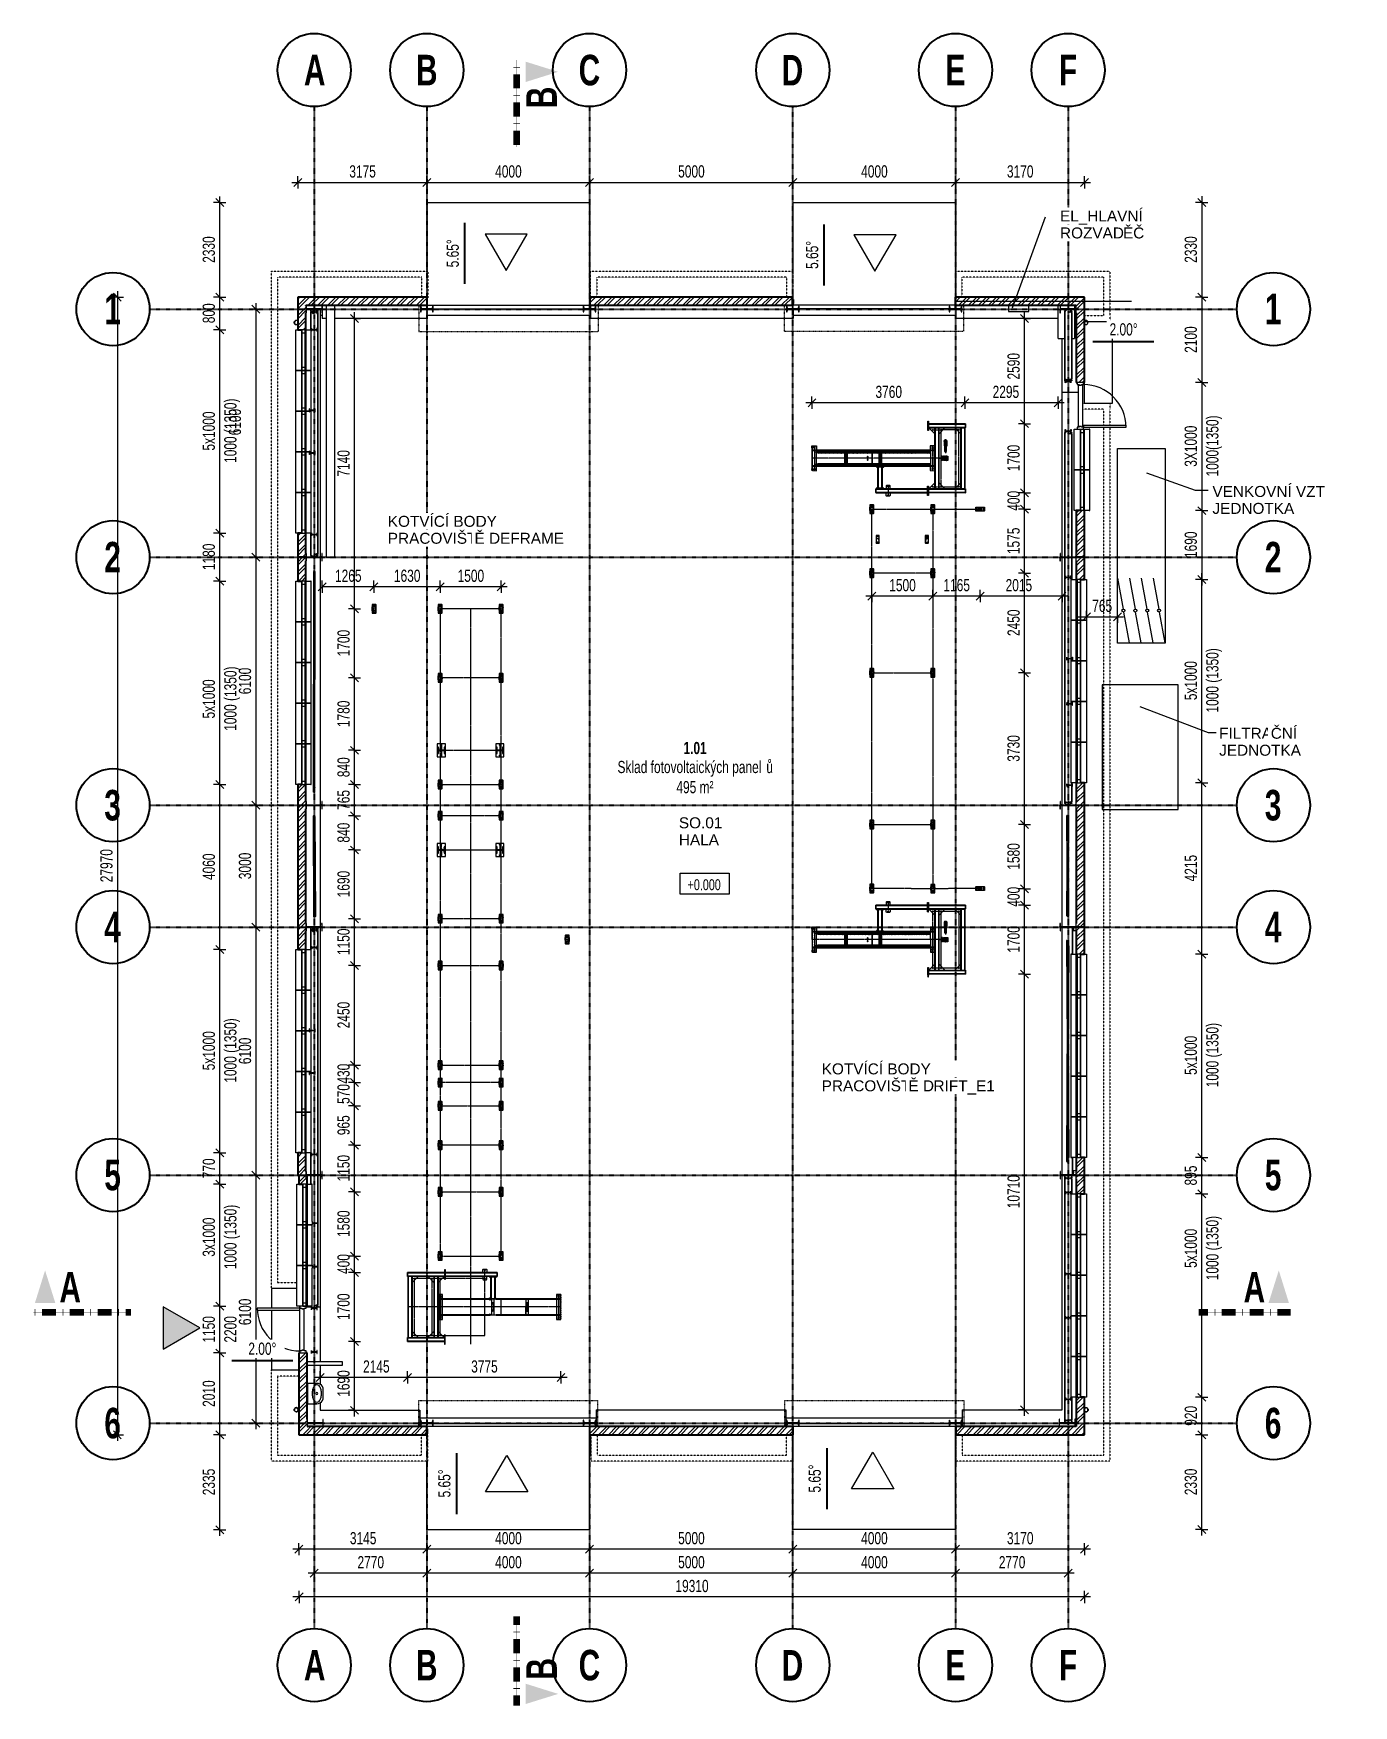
# Model space of a CAD drawing. Header units: millimetres. Extents: x 2179 to 44859, y 3478 to 159868.
# Drawn here: x 12396 to 44859, y 118757 to 159868 of the extents above.
import ezdxf

# ---------------------------------------------------------------- set-up
doc = ezdxf.new("R2010")
doc.units = ezdxf.units.MM
for name, pattern in [('1_Čerchovaná 1_0mm', [2.4, 1.2, -0.6, 0, -0.6]), ('1_Čerchovaná 4_0mm', [8, 4, -2, 0, -2]), ('1_Čerchovaná 6_0mm', [12, 6, -3, 0, -3]), ('3_Čárkovaná 1_0mm', [2, 1, -1]), ('IMPORT-PHANTOM2', [14.732, 8.128, -1.524, 1.016, -1.524, 1.016, -1.524])]:
    doc.linetypes.add(name, pattern=pattern)
for name, color, linetype, lineweight in [('0-1', 7, 'IMPORT-PHANTOM2', 9), ('0-2', 7, 'Continuous', 9), ('2966-1_navrh dispozice stroju-HK_dwg-1', 7, 'Continuous', 9), ('A-ANNO-DIMS', 7, 'Continuous', 9), ('A-ANNO-DIMS-150', 7, 'Continuous', 9), ('A-AREA-IDEN-1', 7, 'Continuous', 18), ('A-DETL-MBND', 7, '3_Čárkovaná 1_0mm', 9), ('A-DETL-THIN-1', 7, 'Continuous', 9), ('A-DOOR', 7, 'Continuous', 9), ('A-DOOR-1', 7, 'Continuous', 18), ('A-DOOR-FRAM', 7, 'Continuous', 18), ('A-DOOR-HDLN', 7, '1_Čerchovaná 1_0mm', 18), ('A-FLOR', 7, 'Continuous', 9), ('A-FLOR-LEVL', 7, 'Continuous', 9), ('A-GENM', 7, 'Continuous', 9), ('A-GLAZ', 7, 'Continuous', 9), ('A-GLAZ-SILL', 7, 'Continuous', 9), ('A-WALL', 7, 'Continuous', 9), ('A-WALL-1', 7, 'Continuous', 25), ('E-ELEC-FIXT', 7, 'Continuous', 9), ('filtrační jednotka', 7, 'Continuous', 9), ('G-ANNO-DIMS', 7, 'Continuous', 9), ('G-ANNO-DIMS-1', 7, 'Continuous', 25), ('G-ANNO-SYMB', 7, 'Continuous', 9), ('G-ANNO-SYMB-1', 7, '1_Čerchovaná 4_0mm', 100), ('G-ANNO-SYMB-2', 7, 'Continuous', 18), ('G-ANNO-TEXT', 7, 'Continuous', 9), ('Nedefinovaný_Potrubí_VZT_příslušenství', 7, 'Continuous', 9), ('P-SANR-FIXT', 7, 'Continuous', 9), ('Potrubí_VZT_příslušenství', 7, 'Continuous', 9), ('S-BEAM', 7, 'Continuous', 9), ('S-COLS', 7, 'Continuous', 9), ('Vlastní 1_A-DETL-GENF-2', 7, 'Continuous', 9)]:
    doc.layers.add(name, color=color, linetype=linetype, lineweight=lineweight)
for name, color, linetype, lineweight, true_color in [('A-DETL-1', 7, 'Continuous', 9, 0x804000), ('A-GENM-1', 7, 'Continuous', 9, 0x646464), ('A-GENM-2', 7, '1_Čerchovaná 1_0mm', 9, 0x646464), ('A-WALL-PATT-1', 9, 'Continuous', 9, 0x808080), ('S-GRID-1', 9, '1_Čerchovaná 6_0mm', 25, 0x808080), ('S-GRID-IDEN', 9, 'Continuous', 25, 0x808080), ('S-GRID-IDEN-1', 9, 'Continuous', 9, 0x808080)]:
    doc.layers.add(name, color=color, linetype=linetype, lineweight=lineweight, true_color=true_color)
doc.styles.add('Arial_1', font='arial.ttf', dxfattribs={"width": 0.7, "height": 300})
doc.styles.add('Arial_2', font='arial.ttf', dxfattribs={"height": 270})
doc.styles.add('Arial_3', font='arial.ttf', dxfattribs={"width": 0.7, "height": 270})
doc.styles.add('Arial_B_1', font='arialbd.ttf', dxfattribs={"width": 0.7, "height": 750})
doc.styles.add('Arial_B_2', font='arialbd.ttf', dxfattribs={"width": 0.7, "height": 300})
doc.dimstyles.new('Vnitřní_-_průhledné', dxfattribs={"dimscale": 304.8, "dimtxt": 306.07782, "dimasz": 0.639764, "dimexe": 0.492126, "dimexo": 0.0625, "dimgap": 0.098425, "dimtad": 1, "dimdec": 0, "dimrnd": 5, "dimzin": 0, "dimdsep": 46, "dimtxsty": 'Arial_1', "dimblk1": 'OBLIQUE', "dimblk2": 'OBLIQUE', "dimsah": 1, "dimcen": 0.09, "dimdle": 0.492126, "dimazin": 0, "dimtfac": 1, "dimtdec": 4, "dimtix": 1, "dimtmove": 0, "dimatfit": 3, "dimfxl": 0.492126, "dimfxlon": 1, "dimtvp": 1, "dimtolj": 1, "dimtzin": 0, "dimarcsym": 2})
doc.dimstyles.new('Vnitřní_-_průhledné_1', dxfattribs={"dimscale": 304.8, "dimtxt": 306.07782, "dimasz": 0.639764, "dimexe": 0.492126, "dimexo": 0.0625, "dimgap": 0.098425, "dimtad": 1, "dimdec": 0, "dimrnd": 5, "dimzin": 0, "dimdsep": 46, "dimtxsty": 'Arial_1', "dimblk1": 'OBLIQUE', "dimblk2": 'OBLIQUE', "dimsah": 1, "dimcen": 0.09, "dimdle": 0.492126, "dimazin": 0, "dimtfac": 1, "dimtdec": 4, "dimtix": 1, "dimtmove": 2, "dimatfit": 3, "dimfxl": 0.492126, "dimfxlon": 1, "dimtvp": 1, "dimtolj": 1, "dimtzin": 0, "dimarcsym": 2})
pattern_1 = [(45.00036, (-161918.41, 0), (-121.23422, 121.2327), []), (45.00036, (-161837.59, 0.0005), (-121.23422, 121.2327), [])]

msp = doc.modelspace()

# ---------------------------------------------------------------- texts
at = {"layer": 'A-AREA-IDEN-1', "char_height": 300, "attachment_point": 1}
for s, insert, width, style in [('1.01', (28380.2, 142448.6), 707.088, 'Arial_B_2'), ('Sklad fotovoltaických panel', (26758.4, 141982.7), 4436.138, 'Arial_1'), ('\\fArial|b0|i0|c238|p34|;\\W.7;ů', (30418.6, 141982.7), 202.025, 'Arial_1'), ('495 m²', (28206.4, 141487.7), 1127.974, 'Arial_1')]:
    msp.add_mtext(s, dxfattribs=dict(at, insert=insert, width=width, style=style))
at = {"layer": 'G-ANNO-DIMS-1', "insert": (28482.5, 139073.2), "char_height": 270, "width": 968.499, "attachment_point": 1, "line_spacing_factor": 0.941778, "style": 'Arial_3'}
msp.add_mtext('+0.000', dxfattribs=at)
at = {"layer": 'G-ANNO-DIMS-1', "insert": (31456.7, 123993), "char_height": 300, "width": 819.03, "attachment_point": 1, "rotation": 90, "line_spacing_factor": 0.941778, "style": 'Arial_1', "bg_fill": 3, "box_fill_scale": 1.25, "bg_fill_color": 256, "bg_fill_true_color": 13158600, "bg_fill_transparency": 0}
msp.add_mtext('5.65°', dxfattribs=at)
at = {"layer": 'G-ANNO-SYMB-2', "char_height": 750, "width": 648.164, "attachment_point": 1, "rotation": 90, "style": 'Arial_B_1'}
for insert in [(24517.2, 158030.2), (24517.2, 119395.9)]:
    msp.add_mtext('\\fArial|b1|i0|c238|p34|;\\W.7;B', dxfattribs=dict(at, insert=insert))
at = {"layer": 'G-ANNO-SYMB-2', "char_height": 750, "width": 614.493, "attachment_point": 1, "style": 'Arial_B_1'}
for insert in [(13034.8, 129419.5), (42153.7, 129419.5)]:
    msp.add_mtext('\\fArial|b1|i0|c238|p34|;\\W.7;A', dxfattribs=dict(at, insert=insert))
at = {"layer": 'S-GRID-IDEN-1', "char_height": 750, "attachment_point": 1, "style": 'Arial_B_1'}
for s, insert, width in [('\\fArial|b1|i0|c238|p34|;\\W.7;A', (19046.9, 159342.8), 614.493), ('\\fArial|b1|i0|c238|p34|;\\W.7;B', (21802.7, 159342.8), 648.164), ('\\fArial|b1|i0|c238|p34|;\\W.7;C', (25802.7, 159342.8), 648.164), ('\\fArial|b1|i0|c238|p34|;\\W.7;D', (30795, 159339.3), 648.164), ('\\fArial|b1|i0|c238|p34|;\\W.7;E', (34823.7, 159342.8), 597.658), ('\\fArial|b1|i0|c238|p34|;\\W.7;F', (37614.2, 159342.8), 547.152), ('\\fArial|b1|i0|c238|p34|;\\W.7;1', (14138.6, 153467.1), 505.063), ('\\fArial|b1|i0|c238|p34|;\\W.7;1', (42675.9, 153467.1), 505.063), ('\\fArial|b1|i0|c238|p34|;\\W.7;2', (14138.6, 147367.1), 505.063), ('\\fArial|b1|i0|c238|p34|;\\W.7;2', (42675.9, 147367.1), 505.063), ('\\fArial|b1|i0|c238|p34|;\\W.7;3', (14138.6, 141269.6), 505.063), ('\\fArial|b1|i0|c238|p34|;\\W.7;3', (42675.9, 141269.6), 505.063), ('\\fArial|b1|i0|c238|p34|;\\W.7;4', (14138.6, 138272.1), 505.063), ('\\fArial|b1|i0|c238|p34|;\\W.7;4', (42675.9, 138272.1), 505.063), ('\\fArial|b1|i0|c238|p34|;\\W.7;5', (14138.6, 132174.6), 505.063), ('\\fArial|b1|i0|c238|p34|;\\W.7;5', (42675.9, 132174.6), 505.063), ('\\fArial|b1|i0|c238|p34|;\\W.7;6', (14138.6, 126077.1), 505.063), ('\\fArial|b1|i0|c238|p34|;\\W.7;6', (42675.9, 126077.1), 505.063), ('\\fArial|b1|i0|c238|p34|;\\W.7;A', (19046.9, 120125.4), 614.493), ('\\fArial|b1|i0|c238|p34|;\\W.7;B', (21802.7, 120125.4), 648.164), ('\\fArial|b1|i0|c238|p34|;\\W.7;C', (25802.7, 120125.4), 648.164), ('\\fArial|b1|i0|c238|p34|;\\W.7;D', (30795, 120121.9), 648.164), ('\\fArial|b1|i0|c238|p34|;\\W.7;E', (34823.7, 120125.4), 597.658), ('\\fArial|b1|i0|c238|p34|;\\W.7;F', (37614.2, 120125.4), 547.152)]:
    msp.add_mtext(s, dxfattribs=dict(at, insert=insert, width=width))

# ---------------------------------------------------------------- blocks, each defined once
blk = doc.blocks.new('Sloup IPE - 374558-1NP _ stroje - KOTVÍCÍ BODY')
at = {"layer": 'S-COLS'}
for p, q in [((234061, 38029), (233969, 37875)), ((233969, 37875), (233980, 37868)), ((233980, 37868), (234014, 37923)), ((234040, 37967), (234073, 38022)), ((234042, 37930), (234326, 37760)), ((234330, 37767), (234047, 37938)), ((234073, 38022), (234061, 38029)), ((234311, 37669), (234404, 37823)), ((234393, 37830), (234359, 37774)), ((234404, 37823), (234393, 37830)), ((234333, 37731), (234300, 37676)), ((234300, 37676), (234311, 37669))]:
    blk.add_line(p, q, dxfattribs=at)
at = {"layer": 'S-COLS', "flags": 128}
for points in [[(234014, 37923), (234016, 37927), (234020, 37930), (234024, 37932), (234029, 37933), (234033, 37933), (234038, 37932), (234042, 37930)], [(234047, 37938), (234043, 37941), (234040, 37944), (234038, 37948), (234037, 37953), (234037, 37958), (234038, 37962), (234040, 37967)], [(234326, 37760), (234330, 37757), (234333, 37753), (234335, 37749), (234336, 37745), (234336, 37740), (234335, 37735), (234333, 37731)], [(234359, 37774), (234356, 37771), (234353, 37768), (234349, 37765), (234344, 37764), (234339, 37764), (234335, 37765), (234330, 37767)]]:
    blk.add_lwpolyline(points, dxfattribs=at)
blk = doc.blocks.new('M_S profily_ sloup - 374564-1NP _ stroje - KOTVÍCÍ BODY')
at = {"layer": 'S-COLS'}
for p, q in [((236468, 36559), (236396, 36439)), ((236396, 36439), (236400, 36437)), ((236411, 36439), (236437, 36470)), ((236458, 36473), (236658, 36353)), ((236460, 36508), (236475, 36546)), ((236667, 36368), (236467, 36488)), ((236472, 36556), (236468, 36559)), ((236665, 36332), (236650, 36295)), ((236654, 36285), (236658, 36282)), ((236658, 36282), (236729, 36401)), ((236715, 36402), (236688, 36371)), ((236729, 36401), (236725, 36404))]:
    blk.add_line(p, q, dxfattribs=at)
at = {"layer": 'S-COLS', "flags": 128}
for points in [[(236400, 36437), (236402, 36436), (236404, 36436), (236406, 36436), (236408, 36436), (236409, 36437), (236411, 36439)], [(236437, 36470), (236440, 36472), (236443, 36474), (236447, 36475), (236451, 36475), (236455, 36475), (236458, 36473)], [(236467, 36488), (236464, 36490), (236462, 36493), (236460, 36497), (236459, 36501), (236459, 36505), (236460, 36508)], [(236475, 36546), (236476, 36548), (236476, 36550), (236475, 36552), (236474, 36553), (236473, 36555), (236472, 36556)], [(236650, 36295), (236650, 36293), (236650, 36291), (236650, 36289), (236651, 36287), (236652, 36286), (236654, 36285)], [(236658, 36353), (236661, 36350), (236664, 36347), (236665, 36344), (236666, 36340), (236666, 36336), (236665, 36332)], [(236688, 36371), (236685, 36369), (236682, 36367), (236678, 36366), (236674, 36365), (236671, 36366), (236667, 36368)], [(236725, 36404), (236723, 36405), (236722, 36405), (236720, 36405), (236718, 36404), (236716, 36403), (236715, 36402)]]:
    blk.add_lwpolyline(points, dxfattribs=at)
blk = doc.blocks.new('M_S profily_ sloup - 374570-1NP _ stroje - KOTVÍCÍ BODY')
at = {"layer": 'S-COLS'}
for p, q in [((239896, 34498), (239824, 34379)), ((239824, 34379), (239828, 34376)), ((239839, 34378), (239865, 34409)), ((239887, 34412), (240086, 34292)), ((239889, 34448), (239903, 34485)), ((240095, 34307), (239895, 34427)), ((239900, 34495), (239896, 34498)), ((240093, 34272), (240078, 34234)), ((240082, 34224), (240086, 34221)), ((240086, 34221), (240157, 34341)), ((240143, 34341), (240117, 34310)), ((240157, 34341), (240154, 34343))]:
    blk.add_line(p, q, dxfattribs=at)
at = {"layer": 'S-COLS', "flags": 128}
for points in [[(239828, 34376), (239830, 34375), (239832, 34375), (239834, 34375), (239836, 34376), (239838, 34377), (239839, 34378)], [(239865, 34409), (239868, 34411), (239871, 34413), (239875, 34414), (239879, 34415), (239883, 34414), (239887, 34412)], [(239895, 34427), (239892, 34430), (239890, 34433), (239888, 34436), (239887, 34440), (239888, 34444), (239889, 34448)], [(239903, 34485), (239904, 34487), (239904, 34489), (239904, 34491), (239903, 34493), (239901, 34494), (239900, 34495)], [(240078, 34234), (240078, 34232), (240078, 34230), (240078, 34228), (240079, 34227), (240080, 34225), (240082, 34224)], [(240086, 34292), (240089, 34290), (240092, 34287), (240094, 34283), (240094, 34279), (240094, 34275), (240093, 34272)], [(240117, 34310), (240114, 34308), (240110, 34306), (240107, 34305), (240103, 34305), (240099, 34305), (240095, 34307)], [(240154, 34343), (240152, 34344), (240150, 34344), (240148, 34344), (240146, 34344), (240144, 34343), (240143, 34341)]]:
    blk.add_lwpolyline(points, dxfattribs=at)
blk = doc.blocks.new('M_S profily_ sloup - 374571-1NP _ stroje - KOTVÍCÍ BODY')
at = {"layer": 'S-COLS'}
for p, q in [((244181, 31922), (244110, 31803)), ((244110, 31803), (244114, 31800)), ((244124, 31802), (244151, 31833)), ((244172, 31836), (244372, 31716)), ((244174, 31872), (244189, 31909)), ((244185, 31919), (244181, 31922)), ((244381, 31731), (244181, 31851)), ((244379, 31696), (244364, 31658)), ((244371, 31646), (244443, 31765)), ((244428, 31765), (244402, 31735)), ((244443, 31765), (244439, 31767)), ((244367, 31648), (244371, 31646))]:
    blk.add_line(p, q, dxfattribs=at)
at = {"layer": 'S-COLS', "flags": 128}
for points in [[(244114, 31800), (244115, 31799), (244117, 31799), (244119, 31799), (244121, 31800), (244123, 31801), (244124, 31802)], [(244151, 31833), (244153, 31835), (244157, 31837), (244161, 31838), (244165, 31839), (244168, 31838), (244172, 31836)], [(244181, 31851), (244178, 31854), (244175, 31857), (244174, 31860), (244173, 31864), (244173, 31868), (244174, 31872)], [(244189, 31909), (244189, 31911), (244189, 31913), (244189, 31915), (244188, 31917), (244187, 31918), (244185, 31919)], [(244364, 31658), (244363, 31656), (244363, 31654), (244364, 31652), (244365, 31651), (244366, 31649), (244367, 31648)], [(244372, 31716), (244375, 31714), (244377, 31711), (244379, 31707), (244380, 31703), (244380, 31699), (244379, 31696)], [(244402, 31735), (244399, 31732), (244396, 31730), (244392, 31729), (244388, 31729), (244384, 31729), (244381, 31731)], [(244439, 31767), (244437, 31768), (244435, 31768), (244433, 31768), (244431, 31768), (244430, 31767), (244428, 31765)]]:
    blk.add_lwpolyline(points, dxfattribs=at)
blk = doc.blocks.new('M_S profily_ sloup - 374572-1NP _ stroje - KOTVÍCÍ BODY')
at = {"layer": 'S-COLS'}
for p, q in [((247610, 29861), (247538, 29742)), ((247538, 29742), (247542, 29740)), ((247553, 29741), (247579, 29772)), ((247600, 29775), (247800, 29655)), ((247602, 29811), (247617, 29848)), ((247809, 29670), (247609, 29790)), ((247614, 29859), (247610, 29861)), ((247807, 29635), (247792, 29597)), ((247799, 29585), (247871, 29704)), ((247857, 29704), (247830, 29674)), ((247871, 29704), (247867, 29706)), ((247796, 29587), (247799, 29585))]:
    blk.add_line(p, q, dxfattribs=at)
at = {"layer": 'S-COLS', "flags": 128}
for points in [[(247542, 29740), (247544, 29739), (247546, 29738), (247548, 29738), (247550, 29739), (247551, 29740), (247553, 29741)], [(247579, 29772), (247582, 29775), (247585, 29777), (247589, 29778), (247593, 29778), (247597, 29777), (247600, 29775)], [(247609, 29790), (247606, 29793), (247604, 29796), (247602, 29799), (247601, 29803), (247601, 29807), (247602, 29811)], [(247617, 29848), (247618, 29850), (247618, 29852), (247617, 29854), (247616, 29856), (247615, 29857), (247614, 29859)], [(247800, 29655), (247803, 29653), (247806, 29650), (247807, 29646), (247808, 29643), (247808, 29639), (247807, 29635)], [(247830, 29674), (247827, 29671), (247824, 29669), (247820, 29668), (247816, 29668), (247813, 29669), (247809, 29670)], [(247867, 29706), (247865, 29707), (247863, 29707), (247862, 29707), (247860, 29707), (247858, 29706), (247857, 29704)], [(247792, 29597), (247792, 29595), (247792, 29593), (247792, 29592), (247793, 29590), (247794, 29588), (247796, 29587)]]:
    blk.add_lwpolyline(points, dxfattribs=at)
blk = doc.blocks.new('Sloup IPE - 374573-1NP _ stroje - KOTVÍCÍ BODY')
at = {"layer": 'S-COLS'}
for p, q in [((249953, 28475), (249860, 28321)), ((249872, 28314), (249905, 28369)), ((249931, 28413), (249965, 28468)), ((249934, 28376), (250218, 28206)), ((250222, 28213), (249938, 28384)), ((249965, 28468), (249953, 28475)), ((249860, 28321), (249872, 28314)), ((250225, 28177), (250192, 28122)), ((250192, 28122), (250203, 28115)), ((250203, 28115), (250296, 28269)), ((250284, 28276), (250251, 28220)), ((250296, 28269), (250284, 28276))]:
    blk.add_line(p, q, dxfattribs=at)
at = {"layer": 'S-COLS', "flags": 128}
for points in [[(249905, 28369), (249908, 28373), (249912, 28376), (249916, 28378), (249920, 28379), (249925, 28379), (249930, 28378), (249934, 28376)], [(249938, 28384), (249935, 28387), (249932, 28390), (249930, 28394), (249928, 28399), (249928, 28404), (249929, 28408), (249931, 28413)], [(250218, 28206), (250221, 28203), (250224, 28199), (250227, 28195), (250228, 28191), (250228, 28186), (250227, 28181), (250225, 28177)], [(250251, 28220), (250248, 28217), (250244, 28214), (250240, 28211), (250236, 28210), (250231, 28210), (250226, 28211), (250222, 28213)]]:
    blk.add_lwpolyline(points, dxfattribs=at)
blk = doc.blocks.new('Sloup IPE - 387892-1NP _ stroje - KOTVÍCÍ BODY')
at = {"layer": 'S-COLS'}
for p, q in [((230919, 32801), (230826, 32647)), ((230826, 32647), (230838, 32640)), ((230838, 32640), (230871, 32695)), ((230897, 32738), (230930, 32794)), ((230900, 32702), (231183, 32532)), ((231188, 32539), (230904, 32710)), ((230930, 32794), (230919, 32801)), ((231191, 32503), (231157, 32447)), ((231169, 32440), (231261, 32595)), ((231250, 32602), (231217, 32546)), ((231261, 32595), (231250, 32602)), ((231157, 32447), (231169, 32440))]:
    blk.add_line(p, q, dxfattribs=at)
at = {"layer": 'S-COLS', "flags": 128}
for points in [[(230871, 32695), (230874, 32699), (230877, 32702), (230882, 32704), (230886, 32705), (230891, 32705), (230895, 32704), (230900, 32702)], [(230904, 32710), (230900, 32712), (230897, 32716), (230895, 32720), (230894, 32725), (230894, 32729), (230895, 32734), (230897, 32738)], [(231183, 32532), (231187, 32529), (231190, 32525), (231192, 32521), (231193, 32516), (231193, 32512), (231192, 32507), (231191, 32503)], [(231217, 32546), (231214, 32542), (231210, 32539), (231206, 32537), (231201, 32536), (231197, 32536), (231192, 32537), (231188, 32539)]]:
    blk.add_lwpolyline(points, dxfattribs=at)
blk = doc.blocks.new('Sloup IPE - 387893-1NP _ stroje - KOTVÍCÍ BODY')
at = {"layer": 'S-COLS'}
for p, q in [((246811, 23248), (246718, 23094)), ((246718, 23094), (246730, 23087)), ((246730, 23087), (246763, 23142)), ((246789, 23185), (246823, 23241)), ((246792, 23149), (247076, 22979)), ((247080, 22986), (246796, 23157)), ((246823, 23241), (246811, 23248)), ((247061, 22887), (247154, 23042)), ((247142, 23049), (247109, 22993)), ((247154, 23042), (247142, 23049)), ((247083, 22950), (247049, 22894)), ((247049, 22894), (247061, 22887))]:
    blk.add_line(p, q, dxfattribs=at)
at = {"layer": 'S-COLS', "flags": 128}
for points in [[(246763, 23142), (246766, 23146), (246770, 23149), (246774, 23151), (246778, 23152), (246783, 23152), (246788, 23151), (246792, 23149)], [(246796, 23157), (246793, 23159), (246790, 23163), (246788, 23167), (246786, 23172), (246786, 23177), (246787, 23181), (246789, 23185)], [(247076, 22979), (247079, 22976), (247082, 22972), (247085, 22968), (247086, 22963), (247086, 22959), (247085, 22954), (247083, 22950)], [(247109, 22993), (247106, 22990), (247102, 22986), (247098, 22984), (247094, 22983), (247089, 22983), (247084, 22984), (247080, 22986)]]:
    blk.add_lwpolyline(points, dxfattribs=at)
blk = doc.blocks.new('Sloup IPE - 387934-1NP _ stroje - KOTVÍCÍ BODY')
at = {"layer": 'S-COLS'}
for p, q in [((227777, 27575), (227685, 27420)), ((227756, 27512), (227789, 27568)), ((227789, 27568), (227777, 27575)), ((227685, 27420), (227696, 27414)), ((227696, 27414), (227729, 27469)), ((227758, 27476), (228042, 27306)), ((228046, 27313), (227763, 27484)), ((228049, 27277), (228016, 27221)), ((228016, 27221), (228027, 27214)), ((228027, 27214), (228120, 27369)), ((228109, 27376), (228075, 27320)), ((228120, 27369), (228109, 27376))]:
    blk.add_line(p, q, dxfattribs=at)
at = {"layer": 'S-COLS', "flags": 128}
for points in [[(227729, 27469), (227732, 27473), (227736, 27476), (227740, 27478), (227745, 27479), (227749, 27479), (227754, 27478), (227758, 27476)], [(227763, 27484), (227759, 27486), (227756, 27490), (227754, 27494), (227753, 27499), (227753, 27503), (227754, 27508), (227756, 27512)], [(228042, 27306), (228046, 27303), (228049, 27299), (228051, 27295), (228052, 27290), (228052, 27286), (228051, 27281), (228049, 27277)], [(228075, 27320), (228072, 27316), (228069, 27313), (228065, 27311), (228060, 27310), (228055, 27310), (228051, 27311), (228046, 27313)]]:
    blk.add_lwpolyline(points, dxfattribs=at)
blk = doc.blocks.new('Sloup IPE - 387935-1NP _ stroje - KOTVÍCÍ BODY')
at = {"layer": 'S-COLS'}
for p, q in [((243670, 18022), (243577, 17868)), ((243577, 17868), (243588, 17861)), ((243588, 17861), (243622, 17916)), ((243648, 17959), (243681, 18015)), ((243651, 17923), (243934, 17753)), ((243939, 17760), (243655, 17931)), ((243681, 18015), (243670, 18022)), ((243941, 17724), (243908, 17668)), ((243920, 17661), (244012, 17816)), ((244001, 17823), (243968, 17767)), ((244012, 17816), (244001, 17823)), ((243908, 17668), (243920, 17661))]:
    blk.add_line(p, q, dxfattribs=at)
at = {"layer": 'S-COLS', "flags": 128}
for points in [[(243622, 17916), (243625, 17920), (243628, 17923), (243632, 17925), (243637, 17926), (243642, 17926), (243646, 17925), (243651, 17923)], [(243655, 17931), (243651, 17933), (243648, 17937), (243646, 17941), (243645, 17946), (243645, 17951), (243646, 17955), (243648, 17959)], [(243934, 17753), (243938, 17750), (243941, 17746), (243943, 17742), (243944, 17737), (243944, 17733), (243943, 17728), (243941, 17724)], [(243968, 17767), (243965, 17763), (243961, 17760), (243957, 17758), (243952, 17757), (243948, 17757), (243943, 17758), (243939, 17760)]]:
    blk.add_lwpolyline(points, dxfattribs=at)
blk = doc.blocks.new('Sloup IPE - 387971-1NP _ stroje - KOTVÍCÍ BODY')
at = {"layer": 'S-COLS'}
for p, q in [((226233, 25006), (226140, 24851)), ((226140, 24851), (226152, 24844)), ((226152, 24844), (226185, 24900)), ((226211, 24943), (226245, 24999)), ((226214, 24907), (226498, 24737)), ((226502, 24744), (226218, 24914)), ((226245, 24999), (226233, 25006)), ((226505, 24708), (226472, 24652)), ((226483, 24645), (226576, 24800)), ((226564, 24807), (226531, 24751)), ((226576, 24800), (226564, 24807)), ((226472, 24652), (226483, 24645))]:
    blk.add_line(p, q, dxfattribs=at)
at = {"layer": 'S-COLS', "flags": 128}
for points in [[(226185, 24900), (226188, 24904), (226192, 24907), (226196, 24909), (226200, 24910), (226205, 24910), (226210, 24909), (226214, 24907)], [(226218, 24914), (226215, 24917), (226212, 24921), (226210, 24925), (226208, 24930), (226208, 24934), (226209, 24939), (226211, 24943)], [(226498, 24737), (226501, 24734), (226504, 24730), (226507, 24726), (226508, 24721), (226508, 24717), (226507, 24712), (226505, 24708)], [(226531, 24751), (226528, 24747), (226524, 24744), (226520, 24742), (226516, 24741), (226511, 24741), (226506, 24742), (226502, 24744)]]:
    blk.add_lwpolyline(points, dxfattribs=at)
blk = doc.blocks.new('Sloup IPE - 387972-1NP _ stroje - KOTVÍCÍ BODY')
at = {"layer": 'S-COLS'}
for p, q in [((242125, 15453), (242033, 15298)), ((242033, 15298), (242044, 15291)), ((242044, 15291), (242077, 15347)), ((242104, 15390), (242137, 15446)), ((242106, 15354), (242390, 15184)), ((242394, 15191), (242111, 15361)), ((242137, 15446), (242125, 15453)), ((242375, 15092), (242468, 15247)), ((242457, 15254), (242423, 15198)), ((242468, 15247), (242457, 15254)), ((242397, 15155), (242364, 15099)), ((242364, 15099), (242375, 15092))]:
    blk.add_line(p, q, dxfattribs=at)
at = {"layer": 'S-COLS', "flags": 128}
for points in [[(242077, 15347), (242080, 15351), (242084, 15354), (242088, 15356), (242093, 15357), (242097, 15357), (242102, 15356), (242106, 15354)], [(242111, 15361), (242107, 15364), (242104, 15368), (242102, 15372), (242101, 15377), (242101, 15381), (242102, 15386), (242104, 15390)], [(242390, 15184), (242394, 15181), (242397, 15177), (242399, 15173), (242400, 15168), (242400, 15164), (242399, 15159), (242397, 15155)], [(242423, 15198), (242420, 15194), (242417, 15191), (242413, 15189), (242408, 15188), (242403, 15188), (242399, 15189), (242394, 15191)]]:
    blk.add_lwpolyline(points, dxfattribs=at)
blk = doc.blocks.new('Sloup IPE - 388008-1NP _ stroje - KOTVÍCÍ BODY')
at = {"layer": 'S-COLS'}
for p, q in [((223092, 19780), (222999, 19625)), ((223070, 19717), (223103, 19773)), ((223103, 19773), (223092, 19780)), ((222999, 19625), (223010, 19618)), ((223010, 19618), (223044, 19674)), ((223073, 19681), (223356, 19511)), ((223361, 19518), (223077, 19688)), ((223363, 19482), (223330, 19426)), ((223330, 19426), (223342, 19419)), ((223342, 19419), (223434, 19574)), ((223423, 19581), (223390, 19525)), ((223434, 19574), (223423, 19581))]:
    blk.add_line(p, q, dxfattribs=at)
at = {"layer": 'S-COLS', "flags": 128}
for points in [[(223044, 19674), (223047, 19678), (223050, 19681), (223054, 19683), (223059, 19684), (223064, 19684), (223068, 19683), (223073, 19681)], [(223077, 19688), (223073, 19691), (223070, 19695), (223068, 19699), (223067, 19704), (223067, 19708), (223068, 19713), (223070, 19717)], [(223356, 19511), (223360, 19508), (223363, 19504), (223365, 19500), (223366, 19495), (223366, 19491), (223365, 19486), (223363, 19482)], [(223390, 19525), (223387, 19521), (223383, 19518), (223379, 19516), (223374, 19515), (223370, 19515), (223365, 19516), (223361, 19518)]]:
    blk.add_lwpolyline(points, dxfattribs=at)
blk = doc.blocks.new('Sloup IPE - 388009-1NP _ stroje - KOTVÍCÍ BODY')
at = {"layer": 'S-COLS'}
for p, q in [((238984, 10227), (238891, 10072)), ((238891, 10072), (238903, 10065)), ((238903, 10065), (238936, 10121)), ((238962, 10164), (238995, 10220)), ((238965, 10128), (239249, 9958)), ((239253, 9965), (238969, 10135)), ((238995, 10220), (238984, 10227)), ((239256, 9929), (239222, 9873)), ((239222, 9873), (239234, 9866)), ((239234, 9866), (239327, 10021)), ((239315, 10028), (239282, 9972)), ((239327, 10021), (239315, 10028))]:
    blk.add_line(p, q, dxfattribs=at)
at = {"layer": 'S-COLS', "flags": 128}
for points in [[(238936, 10121), (238939, 10125), (238943, 10128), (238947, 10130), (238951, 10131), (238956, 10131), (238961, 10130), (238965, 10128)], [(238969, 10135), (238966, 10138), (238963, 10142), (238960, 10146), (238959, 10151), (238959, 10155), (238960, 10160), (238962, 10164)], [(239249, 9958), (239252, 9955), (239255, 9951), (239257, 9947), (239259, 9942), (239259, 9938), (239258, 9933), (239256, 9929)], [(239282, 9972), (239279, 9968), (239275, 9965), (239271, 9963), (239267, 9962), (239262, 9962), (239257, 9963), (239253, 9965)]]:
    blk.add_lwpolyline(points, dxfattribs=at)
blk = doc.blocks.new('Sloup IPE - 388045-1NP _ stroje - KOTVÍCÍ BODY')
at = {"layer": 'S-COLS'}
for p, q in [((219973, 14540), (219880, 14386)), ((219892, 14379), (219925, 14434)), ((219951, 14478), (219984, 14533)), ((219954, 14441), (220238, 14271)), ((220242, 14278), (219958, 14449)), ((219984, 14533), (219973, 14540)), ((219880, 14386), (219892, 14379)), ((220245, 14242), (220211, 14187)), ((220211, 14187), (220223, 14180)), ((220223, 14180), (220316, 14334)), ((220304, 14341), (220271, 14285)), ((220316, 14334), (220304, 14341))]:
    blk.add_line(p, q, dxfattribs=at)
at = {"layer": 'S-COLS', "flags": 128}
for points in [[(219925, 14434), (219928, 14438), (219932, 14441), (219936, 14443), (219940, 14444), (219945, 14444), (219950, 14443), (219954, 14441)], [(219958, 14449), (219955, 14452), (219952, 14455), (219949, 14459), (219948, 14464), (219948, 14469), (219949, 14473), (219951, 14478)], [(220238, 14271), (220241, 14268), (220244, 14264), (220246, 14260), (220248, 14256), (220248, 14251), (220247, 14246), (220245, 14242)], [(220271, 14285), (220268, 14282), (220264, 14279), (220260, 14277), (220256, 14275), (220251, 14275), (220246, 14276), (220242, 14278)]]:
    blk.add_lwpolyline(points, dxfattribs=at)
blk = doc.blocks.new('Sloup IPE - 388046-1NP _ stroje - KOTVÍCÍ BODY')
at = {"layer": 'S-COLS'}
for p, q in [((235824, 5016), (235731, 4862)), ((235802, 4954), (235836, 5010)), ((235836, 5010), (235824, 5016)), ((235731, 4862), (235743, 4855)), ((235743, 4855), (235776, 4911)), ((235805, 4918), (236089, 4747)), ((236093, 4755), (235809, 4925)), ((236096, 4719), (236063, 4663)), ((236063, 4663), (236074, 4656)), ((236074, 4656), (236167, 4810)), ((236155, 4817), (236122, 4762)), ((236167, 4810), (236155, 4817))]:
    blk.add_line(p, q, dxfattribs=at)
at = {"layer": 'S-COLS', "flags": 128}
for points in [[(235809, 4925), (235806, 4928), (235803, 4932), (235801, 4936), (235799, 4941), (235799, 4945), (235800, 4950), (235802, 4954)], [(235776, 4911), (235779, 4914), (235783, 4917), (235787, 4920), (235791, 4921), (235796, 4921), (235801, 4920), (235805, 4918)], [(236089, 4747), (236092, 4745), (236095, 4741), (236098, 4737), (236099, 4732), (236099, 4727), (236098, 4723), (236096, 4719)], [(236122, 4762), (236119, 4758), (236115, 4755), (236111, 4753), (236107, 4752), (236102, 4752), (236097, 4753), (236093, 4755)]]:
    blk.add_lwpolyline(points, dxfattribs=at)
blk = doc.blocks.new('M_S profily_ sloup - 388383-1NP _ stroje - KOTVÍCÍ BODY')
at = {"layer": 'S-COLS'}
for p, q in [((222357, 13083), (222285, 12964)), ((222285, 12964), (222289, 12962)), ((222300, 12964), (222326, 12994)), ((222347, 12998), (222547, 12878)), ((222349, 13033), (222364, 13071)), ((222556, 12893), (222356, 13013)), ((222361, 13081), (222357, 13083)), ((222554, 12857), (222539, 12820)), ((222542, 12809), (222546, 12807)), ((222546, 12807), (222618, 12926)), ((222603, 12927), (222577, 12896)), ((222618, 12926), (222614, 12928))]:
    blk.add_line(p, q, dxfattribs=at)
at = {"layer": 'S-COLS', "flags": 128}
for points in [[(222289, 12962), (222291, 12961), (222293, 12961), (222295, 12961), (222296, 12961), (222298, 12962), (222300, 12964)], [(222326, 12994), (222329, 12997), (222332, 12999), (222336, 13000), (222340, 13000), (222344, 12999), (222347, 12998)], [(222356, 13013), (222353, 13015), (222351, 13018), (222349, 13022), (222348, 13025), (222348, 13029), (222349, 13033)], [(222364, 13071), (222364, 13073), (222365, 13075), (222364, 13076), (222363, 13078), (222362, 13080), (222361, 13081)], [(222539, 12820), (222539, 12818), (222538, 12816), (222539, 12814), (222540, 12812), (222541, 12811), (222542, 12809)], [(222547, 12878), (222550, 12875), (222552, 12872), (222554, 12869), (222555, 12865), (222555, 12861), (222554, 12857)], [(222577, 12896), (222574, 12893), (222571, 12891), (222567, 12890), (222563, 12890), (222559, 12891), (222556, 12893)], [(222614, 12928), (222612, 12929), (222610, 12930), (222608, 12930), (222607, 12929), (222605, 12928), (222603, 12927)]]:
    blk.add_lwpolyline(points, dxfattribs=at)
blk = doc.blocks.new('M_S profily_ sloup - 388384-1NP _ stroje - KOTVÍCÍ BODY')
at = {"layer": 'S-COLS'}
for p, q in [((225785, 11022), (225713, 10903)), ((225713, 10903), (225717, 10901)), ((225728, 10903), (225754, 10933)), ((225775, 10937), (225975, 10817)), ((225777, 10972), (225792, 11010)), ((225984, 10832), (225784, 10952)), ((225789, 11020), (225785, 11022)), ((225982, 10796), (225967, 10759)), ((225971, 10749), (225975, 10746)), ((225975, 10746), (226046, 10865)), ((226032, 10866), (226006, 10835)), ((226046, 10865), (226042, 10868))]:
    blk.add_line(p, q, dxfattribs=at)
at = {"layer": 'S-COLS', "flags": 128}
for points in [[(225717, 10901), (225719, 10900), (225721, 10900), (225723, 10900), (225725, 10900), (225726, 10901), (225728, 10903)], [(225754, 10933), (225757, 10936), (225760, 10938), (225764, 10939), (225768, 10939), (225772, 10939), (225775, 10937)], [(225784, 10952), (225781, 10954), (225779, 10957), (225777, 10961), (225776, 10965), (225776, 10969), (225777, 10972)], [(225792, 11010), (225793, 11012), (225793, 11014), (225792, 11016), (225792, 11017), (225790, 11019), (225789, 11020)], [(225967, 10759), (225967, 10757), (225967, 10755), (225967, 10753), (225968, 10751), (225969, 10750), (225971, 10749)], [(225975, 10817), (225978, 10814), (225981, 10811), (225982, 10808), (225983, 10804), (225983, 10800), (225982, 10796)], [(226006, 10835), (226003, 10833), (225999, 10831), (225995, 10830), (225992, 10829), (225988, 10830), (225984, 10832)], [(226042, 10868), (226041, 10869), (226039, 10869), (226037, 10869), (226035, 10868), (226033, 10867), (226032, 10866)]]:
    blk.add_lwpolyline(points, dxfattribs=at)
blk = doc.blocks.new('M_S profily_ sloup - 388385-1NP _ stroje - KOTVÍCÍ BODY')
at = {"layer": 'S-COLS'}
for p, q in [((230070, 8447), (229999, 8327)), ((229999, 8327), (230003, 8325)), ((230013, 8327), (230039, 8358)), ((230061, 8361), (230261, 8241)), ((230063, 8396), (230078, 8434)), ((230074, 8444), (230070, 8447)), ((230270, 8256), (230070, 8376)), ((230260, 8170), (230332, 8289)), ((230317, 8290), (230291, 8259)), ((230332, 8289), (230328, 8292)), ((230268, 8220), (230253, 8183)), ((230256, 8173), (230260, 8170))]:
    blk.add_line(p, q, dxfattribs=at)
at = {"layer": 'S-COLS', "flags": 128}
for points in [[(230003, 8325), (230004, 8324), (230006, 8324), (230008, 8324), (230010, 8324), (230012, 8325), (230013, 8327)], [(230039, 8358), (230042, 8360), (230046, 8362), (230049, 8363), (230053, 8363), (230057, 8363), (230061, 8361)], [(230070, 8376), (230067, 8378), (230064, 8381), (230063, 8385), (230062, 8389), (230062, 8393), (230063, 8396)], [(230078, 8434), (230078, 8436), (230078, 8438), (230078, 8440), (230077, 8441), (230076, 8443), (230074, 8444)], [(230261, 8241), (230264, 8238), (230266, 8235), (230268, 8232), (230269, 8228), (230269, 8224), (230268, 8220)], [(230291, 8259), (230288, 8257), (230285, 8255), (230281, 8254), (230277, 8253), (230273, 8254), (230270, 8256)], [(230328, 8292), (230326, 8293), (230324, 8293), (230322, 8293), (230320, 8292), (230319, 8291), (230317, 8290)], [(230253, 8183), (230252, 8181), (230252, 8179), (230253, 8177), (230253, 8175), (230255, 8174), (230256, 8173)]]:
    blk.add_lwpolyline(points, dxfattribs=at)
blk = doc.blocks.new('M_S profily_ sloup - 388386-1NP _ stroje - KOTVÍCÍ BODY')
at = {"layer": 'S-COLS'}
for p, q in [((233499, 6386), (233427, 6267)), ((233427, 6267), (233431, 6264)), ((233442, 6266), (233468, 6297)), ((233489, 6300), (233689, 6180)), ((233491, 6336), (233506, 6373)), ((233698, 6195), (233498, 6315)), ((233502, 6383), (233499, 6386)), ((233688, 6109), (233760, 6229)), ((233745, 6229), (233719, 6198)), ((233760, 6229), (233756, 6231)), ((233696, 6160), (233681, 6122)), ((233684, 6112), (233688, 6109))]:
    blk.add_line(p, q, dxfattribs=at)
at = {"layer": 'S-COLS', "flags": 128}
for points in [[(233431, 6264), (233433, 6263), (233435, 6263), (233436, 6263), (233438, 6264), (233440, 6265), (233442, 6266)], [(233468, 6297), (233471, 6299), (233474, 6301), (233478, 6302), (233482, 6303), (233485, 6302), (233489, 6300)], [(233498, 6315), (233495, 6318), (233492, 6321), (233491, 6324), (233490, 6328), (233490, 6332), (233491, 6336)], [(233506, 6373), (233506, 6375), (233506, 6377), (233506, 6379), (233505, 6381), (233504, 6382), (233502, 6383)], [(233689, 6180), (233692, 6178), (233694, 6175), (233696, 6171), (233697, 6167), (233697, 6163), (233696, 6160)], [(233719, 6198), (233716, 6196), (233713, 6194), (233709, 6193), (233705, 6193), (233701, 6193), (233698, 6195)], [(233756, 6231), (233754, 6232), (233752, 6232), (233750, 6232), (233749, 6232), (233747, 6231), (233745, 6229)], [(233681, 6122), (233680, 6120), (233680, 6118), (233681, 6116), (233682, 6115), (233683, 6113), (233684, 6112)]]:
    blk.add_lwpolyline(points, dxfattribs=at)
blk = doc.blocks.new('Kruhové tyče - 390062-1NP _ stroje - KOTVÍCÍ BODY')
at = {"layer": 'S-BEAM'}
for p, q in [((227747, 27175), (226481, 25065)), ((227777, 27176), (227751, 27133)), ((227769, 27181), (227760, 27166)), ((227779, 27150), (227781, 27154)), ((226515, 25044), (227146, 26094)), ((226503, 25071), (226528, 25114)), ((226511, 25066), (226537, 25109)), ((226485, 25043), (226503, 25071)), ((226494, 25038), (226511, 25066))]:
    blk.add_line(p, q, dxfattribs=at)
for centre, start_param, end_param in [((227764, 27164), 4.965069, 6.283185), ((227739, 27122), 4.459709, 4.712389), ((227764, 27164), 3.141593, 4.459709), ((226524, 25097), 1.318116, 1.823477), ((226524, 25097), 4.459709, 4.965069), ((226498, 25055), 0, 1.318116), ((226498, 25055), 4.965069, 6.283185), ((226498, 25055), 1.823477, 3.141593), ((226498, 25055), 3.141593, 4.459709)]:
    blk.add_ellipse(centre, major_axis=(-17.2, 10.3), ratio=0.867254, start_param=start_param, end_param=end_param, dxfattribs=at)
blk = doc.blocks.new('Sloup IPE - 396249-1NP _ stroje - KOTVÍCÍ BODY')
at = {"layer": 'S-COLS'}
for p, q in [((220936, 15937), (220899, 15875)), ((220899, 15875), (220905, 15871)), ((220905, 15871), (220919, 15894)), ((220923, 15898), (220924, 15898)), ((220928, 15905), (220927, 15905)), ((220928, 15910), (220942, 15934)), ((220928, 15897), (221024, 15839)), ((221027, 15843), (220931, 15901)), ((220942, 15934), (220936, 15937)), ((221027, 15829), (221013, 15806)), ((221013, 15806), (221019, 15802)), ((221019, 15802), (221056, 15865)), ((221051, 15869), (221037, 15845)), ((221056, 15865), (221051, 15869))]:
    blk.add_line(p, q, dxfattribs=at)
at = {"layer": 'S-COLS', "flags": 128}
for points in [[(220919, 15894), (220920, 15896), (220921, 15897), (220922, 15897), (220924, 15898), (220925, 15898), (220927, 15897), (220928, 15897)], [(220931, 15901), (220930, 15902), (220929, 15903), (220928, 15904), (220927, 15906), (220927, 15907), (220928, 15909), (220928, 15910)], [(221024, 15839), (221026, 15838), (221027, 15837), (221027, 15835), (221028, 15834), (221028, 15832), (221028, 15831), (221027, 15829)], [(221037, 15845), (221036, 15844), (221034, 15843), (221033, 15842), (221031, 15842), (221030, 15842), (221028, 15842), (221027, 15843)]]:
    blk.add_lwpolyline(points, dxfattribs=at)
at = {"layer": 'S-COLS'}
for points in [[(220928, 15897), (220928, 15897), (220927, 15898), (220925, 15898), (220924, 15898), (220924, 15898)], [(220928, 15897), (220928, 15897), (220927, 15898), (220925, 15898), (220925, 15898)], [(220931, 15901), (220930, 15901), (220929, 15902), (220928, 15903), (220928, 15904), (220928, 15905)], [(220931, 15901), (220930, 15901), (220929, 15902), (220929, 15903), (220928, 15903)]]:
    blk.add_open_spline(points, degree=3, dxfattribs=at)
blk = doc.blocks.new('Sloup IPE - 400226-1NP _ stroje - KOTVÍCÍ BODY')
at = {"layer": 'S-COLS'}
for p, q in [((221492, 16861), (221454, 16798)), ((221484, 16834), (221498, 16857)), ((221498, 16857), (221492, 16861)), ((221454, 16798), (221460, 16795)), ((221460, 16795), (221474, 16818)), ((221484, 16820), (221580, 16763)), ((221582, 16767), (221486, 16824)), ((221582, 16753), (221568, 16730)), ((221568, 16730), (221574, 16726)), ((221574, 16726), (221612, 16789)), ((221606, 16792), (221592, 16769)), ((221612, 16789), (221606, 16792))]:
    blk.add_line(p, q, dxfattribs=at)
for centre, start, end in [((221480, 16814), 58.9896, 148.9896), ((221490, 16830), 148.9896, 238.9896), ((221576, 16757), 328.9896, 58.9896), ((221586, 16773), 238.9896, 328.9896)]:
    blk.add_arc(centre, 7, start, end, dxfattribs=at)
blk = doc.blocks.new('Sloup IPE - 400484-1NP _ stroje - KOTVÍCÍ BODY')
at = {"layer": 'S-COLS'}
for p, q in [((223439, 20101), (223401, 20038)), ((223401, 20038), (223407, 20034)), ((223407, 20034), (223421, 20058)), ((223431, 20074), (223445, 20097)), ((223431, 20060), (223527, 20002)), ((223530, 20006), (223433, 20064)), ((223445, 20097), (223439, 20101)), ((223530, 19993), (223516, 19969)), ((223516, 19969), (223521, 19966)), ((223521, 19966), (223559, 20028)), ((223553, 20032), (223539, 20009)), ((223559, 20028), (223553, 20032))]:
    blk.add_line(p, q, dxfattribs=at)
for centre, start, end in [((223427, 20054), 58.9896, 148.9896), ((223437, 20070), 148.9896, 238.9896), ((223524, 19996), 328.9896, 58.9896), ((223533, 20012), 238.9896, 328.9896)]:
    blk.add_arc(centre, 7, start, end, dxfattribs=at)
blk = doc.blocks.new('Sloup IPE - 400880-1NP _ stroje - KOTVÍCÍ BODY')
at = {"layer": 'S-COLS'}
for p, q in [((226059, 24459), (226021, 24396)), ((226021, 24396), (226027, 24393)), ((226027, 24393), (226041, 24416)), ((226051, 24432), (226065, 24455)), ((226051, 24418), (226147, 24360)), ((226149, 24365), (226053, 24422)), ((226065, 24455), (226059, 24459)), ((226149, 24351), (226135, 24328)), ((226135, 24328), (226141, 24324)), ((226141, 24324), (226179, 24387)), ((226173, 24390), (226159, 24367)), ((226179, 24387), (226173, 24390))]:
    blk.add_line(p, q, dxfattribs=at)
for centre, start, end in [((226047, 24412), 58.9896, 148.9896), ((226057, 24428), 148.9896, 238.9896), ((226143, 24354), 328.9896, 58.9896), ((226153, 24371), 238.9896, 328.9896)]:
    blk.add_arc(centre, 7, start, end, dxfattribs=at)
blk = doc.blocks.new('Sloup IPE - 401579-1NP _ stroje - KOTVÍCÍ BODY')
at = {"layer": 'S-COLS'}
for p, q in [((232284, 34913), (232247, 34850)), ((232247, 34850), (232253, 34847)), ((232253, 34847), (232267, 34870)), ((232276, 34886), (232290, 34909)), ((232276, 34872), (232373, 34815)), ((232375, 34819), (232279, 34876)), ((232290, 34909), (232284, 34913)), ((232375, 34805), (232361, 34782)), ((232361, 34782), (232367, 34778)), ((232367, 34778), (232404, 34841)), ((232399, 34844), (232385, 34821)), ((232404, 34841), (232399, 34844))]:
    blk.add_line(p, q, dxfattribs=at)
for centre, start, end in [((232273, 34866), 58.9896, 148.9896), ((232282, 34882), 148.9896, 238.9896), ((232369, 34809), 328.9896, 58.9896), ((232379, 34825), 238.9896, 328.9896)]:
    blk.add_arc(centre, 7, start, end, dxfattribs=at)
blk = doc.blocks.new('Sloup IPE - 401588-1NP _ stroje - KOTVÍCÍ BODY')
at = {"layer": 'S-COLS'}
for p, q in [((232823, 35809), (232786, 35747)), ((232815, 35782), (232829, 35806)), ((232815, 35769), (232911, 35711)), ((232914, 35715), (232818, 35773)), ((232829, 35806), (232823, 35809)), ((232786, 35747), (232792, 35743)), ((232792, 35743), (232806, 35766)), ((232914, 35701), (232900, 35678)), ((232900, 35678), (232906, 35674)), ((232906, 35674), (232943, 35737)), ((232937, 35741), (232923, 35717)), ((232943, 35737), (232937, 35741))]:
    blk.add_line(p, q, dxfattribs=at)
for centre, start, end in [((232812, 35763), 58.9896, 148.9896), ((232821, 35779), 148.9896, 238.9896), ((232908, 35705), 328.9896, 58.9896), ((232917, 35721), 238.9896, 328.9896)]:
    blk.add_arc(centre, 7, start, end, dxfattribs=at)
blk = doc.blocks.new('Sloup IPE - 401597-1NP _ stroje - KOTVÍCÍ BODY')
at = {"layer": 'S-COLS'}
for p, q in [((233885, 37479), (233848, 37417)), ((233848, 37417), (233854, 37413)), ((233854, 37413), (233868, 37436)), ((233877, 37452), (233891, 37476)), ((233877, 37439), (233974, 37381)), ((233976, 37385), (233880, 37443)), ((233891, 37476), (233885, 37479)), ((233976, 37371), (233962, 37348)), ((233962, 37348), (233968, 37344)), ((233968, 37344), (234005, 37407)), ((234000, 37411), (233986, 37387)), ((234005, 37407), (234000, 37411))]:
    blk.add_line(p, q, dxfattribs=at)
for centre, start, end in [((233874, 37433), 58.9896, 148.9896), ((233883, 37449), 148.9896, 238.9896), ((233970, 37375), 328.9896, 58.9896), ((233980, 37391), 238.9896, 328.9896)]:
    blk.add_arc(centre, 7, start, end, dxfattribs=at)
blk = doc.blocks.new('OKNO_1k - Okno Hala 1000x1000-586513-1NP _ stroje - KOTVÍCÍ BODY')
at = {"layer": 'A-GENM'}
for p, q in [((-500, 225), (-500, 220)), ((-500, 80), (-500, 220)), ((500, 230), (-436, 230)), ((500, 220), (500, 230)), ((500, 220), (500, 80))]:
    blk.add_line(p, q, dxfattribs=at)
at = {"layer": 'A-GLAZ'}
for p, q in [((-500, 80), (-500, 0)), ((500, 80), (-500, 80)), ((-420, 80), (-420, 0)), ((420, 0), (420, 80)), ((500, 0), (500, 80)), ((500, 0), (-500, 0)), ((-500, 0), (500, 0)), ((-500, -150), (-500, 0)), ((500, -150), (-500, -150)), ((500, -75), (500, -150))]:
    blk.add_line(p, q, dxfattribs=at)
at = {"layer": 'A-GLAZ-SILL'}
blk.add_line((-500, 100), (500, 100), dxfattribs=at)
blk = doc.blocks.new('OKNO_1k - Okno Hala 1000x1000-V1-1NP _ stroje - KOTVÍCÍ BODY')
at = {"layer": 'A-GENM'}
for p, q in [((420, 230), (-500, 230)), ((-500, 230), (-500, 220)), ((-500, 100), (-500, 220)), ((500, 230), (493, 230)), ((500, 220), (500, 230)), ((500, 220), (500, 80))]:
    blk.add_line(p, q, dxfattribs=at)
at = {"layer": 'A-GLAZ'}
for p, q in [((-500, 80), (-500, 0)), ((500, 80), (-500, 80)), ((-420, 80), (-420, 0)), ((420, 0), (420, 80)), ((500, 0), (500, 80)), ((500, 0), (-500, 0)), ((-500, 0), (500, 0)), ((-500, -150), (-500, -100)), ((500, -150), (-500, -150)), ((500, 0), (500, -150))]:
    blk.add_line(p, q, dxfattribs=at)
at = {"layer": 'A-GLAZ-SILL'}
blk.add_line((-500, 100), (500, 100), dxfattribs=at)
blk = doc.blocks.new('OKNO_1k - Okno Hala 1000x1000-V2-1NP _ stroje - KOTVÍCÍ BODY')
at = {"layer": 'A-GENM'}
for p, q in [((-467, 230), (-500, 230)), ((-500, 230), (-500, 220)), ((-500, 189), (-500, 220)), ((-500, 80), (-500, 183)), ((500, 230), (-462, 230)), ((500, 220), (500, 230)), ((500, 220), (500, 80))]:
    blk.add_line(p, q, dxfattribs=at)
at = {"layer": 'A-GLAZ'}
for p, q in [((-500, 80), (-500, 0)), ((500, 80), (-500, 80)), ((-420, 80), (-420, 0)), ((420, 0), (420, 80)), ((500, 0), (500, 80)), ((500, 0), (-500, 0)), ((-500, 0), (500, 0)), ((-500, -150), (-500, 0)), ((500, -150), (-500, -150)), ((500, 0), (500, -150))]:
    blk.add_line(p, q, dxfattribs=at)
at = {"layer": 'A-GLAZ-SILL'}
blk.add_line((-500, 100), (500, 100), dxfattribs=at)
blk = doc.blocks.new('OKNO_1k - Okno Hala 1000x1000-V3-1NP _ stroje - KOTVÍCÍ BODY')
at = {"layer": 'A-GENM'}
for p, q in [((487, 230), (-500, 230)), ((-500, 230), (-500, 220)), ((-500, 80), (-500, 220)), ((500, 230), (492, 230)), ((500, 220), (500, 230)), ((500, 220), (500, 189)), ((500, 182), (500, 80))]:
    blk.add_line(p, q, dxfattribs=at)
at = {"layer": 'A-GLAZ'}
for p, q in [((-500, 80), (-500, 0)), ((500, 80), (-500, 80)), ((-420, 80), (-420, 0)), ((420, 0), (420, 80)), ((500, 0), (500, 80)), ((500, 0), (-500, 0)), ((-500, 0), (500, 0)), ((-500, -150), (-500, 0)), ((500, -150), (-500, -150)), ((500, 0), (500, -150))]:
    blk.add_line(p, q, dxfattribs=at)
at = {"layer": 'A-GLAZ-SILL'}
blk.add_line((-500, 100), (500, 100), dxfattribs=at)
blk = doc.blocks.new('OKNO_1k - Okno Hala 1000x1000-V4-1NP _ stroje - KOTVÍCÍ BODY')
at = {"layer": 'A-GENM'}
for p, q in [((500, 230), (-500, 230)), ((-500, 230), (-500, 220)), ((-500, 100), (-500, 220)), ((500, 220), (500, 230)), ((500, 220), (500, 80))]:
    blk.add_line(p, q, dxfattribs=at)
at = {"layer": 'A-GLAZ'}
for p, q in [((-500, 80), (-500, 0)), ((500, 80), (-500, 80)), ((-420, 80), (-420, 0)), ((420, 0), (420, 80)), ((500, 0), (500, 80)), ((500, 0), (-500, 0)), ((-500, 0), (500, 0)), ((-500, -150), (-500, -100)), ((500, -150), (-500, -150)), ((500, 0), (500, -150))]:
    blk.add_line(p, q, dxfattribs=at)
at = {"layer": 'A-GLAZ-SILL'}
blk.add_line((-500, 100), (500, 100), dxfattribs=at)
blk = doc.blocks.new('OKNO_1k - Okno Hala 1000x1000-V5-1NP _ stroje - KOTVÍCÍ BODY')
at = {"layer": 'A-GENM'}
for p, q in [((500, 230), (-500, 230)), ((-500, 230), (-500, 220)), ((-500, 80), (-500, 220)), ((500, 220), (500, 230)), ((500, 220), (500, 100))]:
    blk.add_line(p, q, dxfattribs=at)
at = {"layer": 'A-GLAZ'}
for p, q in [((-500, 80), (-500, 0)), ((500, 80), (-500, 80)), ((-420, 80), (-420, 0)), ((420, 0), (420, 80)), ((500, 0), (500, 80)), ((500, 0), (-500, 0)), ((-500, 0), (500, 0)), ((-500, -150), (-500, 0)), ((500, -150), (-500, -150)), ((500, -100), (500, -150))]:
    blk.add_line(p, q, dxfattribs=at)
at = {"layer": 'A-GLAZ-SILL'}
blk.add_line((-500, 100), (500, 100), dxfattribs=at)
blk = doc.blocks.new('OKNO_1k - Okno Hala 1000x1000-V6-1NP _ stroje - KOTVÍCÍ BODY')
at = {"layer": 'A-GENM'}
for p, q in [((477, 230), (-500, 230)), ((-500, 230), (-500, 220)), ((-500, 80), (-500, 220)), ((500, 230), (484, 230)), ((500, 220), (500, 230)), ((500, 220), (500, 189)), ((500, 182), (500, 80))]:
    blk.add_line(p, q, dxfattribs=at)
at = {"layer": 'A-GLAZ'}
for p, q in [((-500, 80), (-500, 0)), ((500, 80), (-500, 80)), ((-420, 80), (-420, 0)), ((420, 0), (420, 80)), ((500, 0), (500, 80)), ((500, 0), (-500, 0)), ((-500, 0), (500, 0)), ((-500, -150), (-500, 0)), ((500, -150), (-500, -150)), ((500, 0), (500, -150))]:
    blk.add_line(p, q, dxfattribs=at)
at = {"layer": 'A-GLAZ-SILL'}
blk.add_line((-500, 100), (500, 100), dxfattribs=at)
blk = doc.blocks.new('M_Vrata_ výsuvná_ sekční - 3000X4000 MM-499574-1NP _ stroje - KOTVÍCÍ BODY')
at = {"layer": 'A-DOOR'}
for p, q in [((2000, -100), (-2000, -100)), ((-2000, -100), (-2000, -180)), ((-2000, -180), (-1863, -180)), ((-1839, -180), (1856, -180)), ((1881, -180), (2000, -180)), ((2000, -180), (2000, -100))]:
    blk.add_line(p, q, dxfattribs=at)
at = {"layer": 'A-DOOR-HDLN'}
for p, q in [((-2203, -100), (-2203, -739)), ((2203, -100), (2203, -739)), ((-2203, -739), (2203, -739))]:
    blk.add_line(p, q, dxfattribs=at)
blk = doc.blocks.new('M_Vrata_ výsuvná_ sekční - 3000X4000 MM-444875-1NP _ stroje - KOTVÍCÍ BODY')
at = {"layer": 'A-DOOR'}
for p, q in [((2000, -100), (-2000, -100)), ((-2000, -100), (-2000, -180)), ((-2000, -180), (-1890, -180)), ((-1855, -180), (1839, -180)), ((1875, -180), (2000, -180)), ((2000, -180), (2000, -100))]:
    blk.add_line(p, q, dxfattribs=at)
at = {"layer": 'A-DOOR-HDLN'}
for p, q in [((-2203, -100), (-2203, -739)), ((2203, -100), (2203, -739)), ((-2203, -739), (2203, -739))]:
    blk.add_line(p, q, dxfattribs=at)
blk = doc.blocks.new('M_Vrata_ výsuvná_ sekční - 3000X4000 MM-840892-1NP _ stroje - KOTVÍCÍ BODY')
at = {"layer": 'A-DOOR'}
for p, q in [((-2000, 100), (-2000, 177)), ((2000, 100), (-2000, 100)), ((-1855, 180), (1840, 180)), ((2000, 177), (2000, 100))]:
    blk.add_line(p, q, dxfattribs=at)
at = {"layer": 'A-DOOR-HDLN'}
for p, q in [((-2203, 100), (-2203, 739)), ((-2203, 739), (2203, 739)), ((2203, 100), (2203, 739))]:
    blk.add_line(p, q, dxfattribs=at)
blk = doc.blocks.new('M_Vrata_ výsuvná_ sekční - 3000X4000 MM-V7-1NP _ stroje - KOTVÍCÍ BODY')
at = {"layer": 'A-DOOR'}
for p, q in [((-2000, 100), (-2000, 177)), ((2000, 100), (-2000, 100)), ((-1850, 180), (1844, 180)), ((2000, 177), (2000, 100))]:
    blk.add_line(p, q, dxfattribs=at)
at = {"layer": 'A-DOOR-HDLN'}
for p, q in [((-2203, 100), (-2203, 739)), ((-2203, 739), (2203, 739)), ((2203, 100), (2203, 739))]:
    blk.add_line(p, q, dxfattribs=at)
blk = doc.blocks.new('Construction_Roof-Accessories_Lindab_Round- - Lindab Round Downpipe System 150_100 High Build Polyester 001 Antique White-815811-1NP _ stroje - KOTVÍCÍ BODY')
at = {"layer": 'A-GENM-1'}
for radius, start, end in [(50, 0, 180), (50, 180, 0), (49, 0, 180), (49, 180, 0)]:
    blk.add_arc((200197, 152762), radius, start, end, dxfattribs=at)
blk = doc.blocks.new('Construction_Roof-Accessories_Lindab_Round- - Lindab Round Downpipe System 150_100 High Build Polyester 001 Antique White-794159-1NP _ stroje - KOTVÍCÍ BODY')
at = {"layer": 'A-GENM-1'}
for p, q in [((180723, 126022), (180724, 126022)), ((180727, 126026), (180725, 126026)), ((180728, 126026), (180727, 126026)), ((180728, 126014), (180729, 126014)), ((180730, 126013), (180729, 126013)), ((180729, 126013), (180729, 126010)), ((180730, 126010), (180730, 126013)), ((180826, 126048), (180827, 126048)), ((180827, 126048), (180826, 126048)), ((180827, 126010), (180826, 126010)), ((180826, 126010), (180827, 126010)), ((180827, 126045), (180828, 126045)), ((180828, 126045), (180827, 126045)), ((180827, 126045), (180828, 126045)), ((180828, 126014), (180827, 126014)), ((180827, 126014), (180828, 126014)), ((180828, 126014), (180827, 126014)), ((180829, 126043), (180828, 126043)), ((180829, 126043), (180828, 126043)), ((180828, 126016), (180829, 126016)), ((180828, 126016), (180829, 126016)), ((180842, 126054), (180829, 126048)), ((180829, 126047), (180842, 126053)), ((180829, 126011), (180842, 126005)), ((180842, 126006), (180829, 126011)), ((180836, 126033), (180835, 126033)), ((180835, 126033), (180836, 126033)), ((180835, 126026), (180836, 126026)), ((180836, 126026), (180835, 126026)), ((180836, 126031), (180836, 126031)), ((180836, 126031), (180836, 126031)), ((180836, 126031), (180836, 126031)), ((180836, 126031), (180836, 126031)), ((180836, 126028), (180836, 126028)), ((180836, 126028), (180836, 126028)), ((180836, 126028), (180836, 126028)), ((180836, 126028), (180836, 126028))]:
    blk.add_line(p, q, dxfattribs=at)
for centre, radius, start, end in [((180743, 126028), 24.4, 127.0395, 230.0783), ((180743, 126028), 23.6, 127.6767, 230.0783), ((180726, 126023), 2.81, 109.1156, 196.8844), ((180756, 126032), 33.4, 196.48, 212.8493), ((180779, 126029), 51.6, 184.1522, 196.9374), ((180727, 126025), 0.615, 4.1522, 109.1156), ((180779, 126029), 51.6, 183.5413, 343.6779), ((180730, 126045), 2.73, 97.2723, 129.3572), ((180779, 126029), 50.8, 183.5971, 343.6852), ((180728, 126010), 1.4, 230.0783, 357.0507), ((180728, 126010), 0.601, 230.0783, 355.9217), ((180779, 126029), 50, 0, 180), ((180730, 126045), 1.93, 97.2723, 139.0987), ((180779, 126029), 50, 180, 0), ((180779, 126029), 49, 0, 180), ((180730, 126050), 1.62, 277.2723, 337.3931), ((180730, 126050), 2.42, 277.2723, 337.3931), ((180779, 126029), 49, 180, 0), ((180779, 126029), 51.6, 16.3681, 157.3931), ((180779, 126029), 50.8, 16.3681, 157.3931), ((180779, 126029), 51.6, 21.7567, 80.1575), ((180779, 126029), 50.8, 22.1204, 80.0009), ((180779, 126029), 50.8, 279.9991, 337.8843), ((180779, 126029), 51.6, 279.8425, 338.2417), ((180831, 126045), 3.6, 118, 178.6506), ((180831, 126014), 3.6, 181.3494, 242), ((180831, 126045), 2.8, 118, 178.265), ((180831, 126044), 2.43, 196.3681, 264.5913), ((180831, 126044), 3.23, 196.3681, 264.5913), ((180831, 126014), 3.23, 95.4087, 162.8146), ((180831, 126014), 2.43, 95.4087, 162.6821), ((180831, 126014), 2.8, 181.735, 242), ((180830, 126036), 5, 11.7107, 84.5913), ((180830, 126022), 5, 275.4087, 348.2893), ((180830, 126036), 5.8, 11.7107, 83.3681), ((180830, 126022), 5.8, 276.6319, 348.2893), ((180796, 126029), 39.6, 5.0756, 11.7107), ((180796, 126029), 39.6, 348.2893, 355.0705), ((180796, 126029), 40.4, 4.9749, 11.7107), ((180796, 126029), 40.4, 348.2893, 355.1683)]:
    blk.add_arc(centre, radius, start, end, dxfattribs=at)
for points, knots in [([(180788, 126080), (180787, 126080), (180785, 126081), (180782, 126081), (180779, 126081), (180777, 126081), (180775, 126081), (180773, 126081), (180772, 126080), (180771, 126080), (180771, 126080), (180772, 126080), (180773, 126080), (180774, 126081), (180775, 126081), (180776, 126081), (180778, 126081), (180782, 126081), (180785, 126081), (180788, 126080)], [0, 0, 0, 0, 0.055556, 0.111111, 0.166667, 0.222222, 0.277778, 0.333333, 0.388889, 0.444444, 0.513889, 0.583333, 0.652778, 0.6875, 0.722222, 0.756944, 0.791667, 0.861111, 1, 1, 1, 1]), ([(180788, 126079), (180787, 126079), (180785, 126080), (180782, 126080), (180779, 126080), (180777, 126080), (180775, 126080), (180773, 126080), (180772, 126080), (180771, 126079), (180771, 126079), (180772, 126080), (180773, 126080), (180774, 126080), (180775, 126080), (180776, 126080), (180778, 126080), (180782, 126080), (180785, 126080), (180788, 126079)], [0, 0, 0, 0, 0.055556, 0.111111, 0.166667, 0.222222, 0.277778, 0.333333, 0.388889, 0.444444, 0.513889, 0.583333, 0.652778, 0.6875, 0.722222, 0.756944, 0.791667, 0.861111, 1, 1, 1, 1]), ([(180788, 125979), (180787, 125979), (180785, 125979), (180782, 125979), (180779, 125978), (180777, 125978), (180775, 125979), (180773, 125979), (180772, 125979), (180771, 125979), (180771, 125979), (180772, 125979), (180773, 125979), (180774, 125979), (180775, 125979), (180776, 125979), (180778, 125978), (180782, 125978), (180785, 125979), (180788, 125979)], [0, 0, 0, 0, 0.055556, 0.111111, 0.166667, 0.222222, 0.277778, 0.333333, 0.388889, 0.444444, 0.513889, 0.583333, 0.652778, 0.6875, 0.722222, 0.756944, 0.791667, 0.861111, 1, 1, 1, 1]), ([(180788, 125978), (180787, 125978), (180785, 125978), (180782, 125978), (180779, 125978), (180777, 125978), (180775, 125978), (180773, 125978), (180772, 125978), (180771, 125978), (180771, 125978), (180772, 125978), (180773, 125978), (180774, 125978), (180775, 125978), (180776, 125978), (180778, 125978), (180782, 125978), (180785, 125978), (180788, 125978)], [0, 0, 0, 0, 0.055556, 0.111111, 0.166667, 0.222222, 0.277778, 0.333333, 0.388889, 0.444444, 0.513889, 0.583333, 0.652778, 0.6875, 0.722222, 0.756944, 0.791667, 0.861111, 1, 1, 1, 1]), ([(180826, 126048), (180826, 126048), (180826, 126048), (180826, 126047), (180826, 126047), (180826, 126047), (180827, 126047), (180827, 126047), (180827, 126047)], [-1, -1, -1, -1, -0.785714, -0.571429, -0.428571, -0.285714, -0.142857, 0, 0, 0, 0]), ([(180827, 126047), (180827, 126047), (180827, 126047), (180826, 126047), (180826, 126047), (180826, 126047), (180826, 126048), (180826, 126048), (180826, 126048)], [-1, -1, -1, -1, -0.785714, -0.678571, -0.571429, -0.428571, -0.285714, 0, 0, 0, 0]), ([(180827, 126012), (180827, 126012), (180827, 126012), (180826, 126012), (180826, 126012), (180826, 126011), (180826, 126011), (180826, 126010), (180826, 126010)], [0, 0, 0, 0, 0.142857, 0.285714, 0.428571, 0.571429, 0.785714, 1, 1, 1, 1]), ([(180826, 126010), (180826, 126010), (180826, 126011), (180826, 126011), (180826, 126012), (180826, 126012), (180827, 126012), (180827, 126012), (180827, 126012)], [0, 0, 0, 0, 0.285714, 0.428571, 0.571429, 0.678571, 0.785714, 1, 1, 1, 1]), ([(180827, 126048), (180827, 126048), (180827, 126048), (180827, 126047), (180827, 126047), (180827, 126047), (180827, 126047), (180827, 126047), (180827, 126047)], [-1, -1, -1, -1, -0.785714, -0.571429, -0.428571, -0.285714, -0.142857, 0, 0, 0, 0]), ([(180827, 126047), (180827, 126047), (180827, 126047), (180827, 126047), (180827, 126047), (180827, 126047), (180827, 126048), (180827, 126048), (180827, 126048)], [-1, -1, -1, -1, -0.785714, -0.678571, -0.571429, -0.428571, -0.285714, 0, 0, 0, 0]), ([(180827, 126047), (180827, 126047), (180827, 126047), (180827, 126047), (180827, 126046), (180828, 126046), (180828, 126046), (180828, 126045)], [-1, -1, -1, -1, -0.833333, -0.666667, -0.5, -0.333333, 0, 0, 0, 0]), ([(180828, 126045), (180828, 126046), (180828, 126046), (180827, 126046), (180827, 126047), (180827, 126047), (180827, 126047), (180827, 126047)], [-1, -1, -1, -1, -0.666667, -0.5, -0.333333, -0.166667, 0, 0, 0, 0]), ([(180827, 126047), (180827, 126047), (180827, 126047), (180827, 126047), (180827, 126046), (180827, 126046), (180827, 126046), (180827, 126045)], [-1, -1, -1, -1, -0.833333, -0.666667, -0.5, -0.333333, 0, 0, 0, 0]), ([(180827, 126045), (180827, 126046), (180827, 126046), (180827, 126046), (180827, 126047), (180827, 126047), (180827, 126047), (180827, 126047)], [-1, -1, -1, -1, -0.666667, -0.5, -0.333333, -0.166667, 0, 0, 0, 0]), ([(180827, 126045), (180827, 126045), (180827, 126045), (180827, 126044), (180827, 126044), (180828, 126044), (180828, 126044)], [-1, -1, -1, -1, -0.7, -0.4, -0.2, 0, 0, 0, 0]), ([(180828, 126044), (180827, 126044), (180827, 126044), (180827, 126045), (180827, 126045), (180827, 126045)], [-1, -1, -1, -1, -0.7, -0.4, 0, 0, 0, 0]), ([(180828, 126015), (180828, 126015), (180827, 126015), (180827, 126014), (180827, 126014), (180827, 126013), (180827, 126013)], [0, 0, 0, 0, 0.2, 0.4, 0.7, 1, 1, 1, 1]), ([(180827, 126013), (180827, 126013), (180827, 126014), (180827, 126014), (180828, 126015), (180828, 126015)], [0, 0, 0, 0, 0.4, 0.7, 1, 1, 1, 1]), ([(180827, 126013), (180827, 126013), (180827, 126012), (180827, 126012), (180827, 126012), (180827, 126012), (180827, 126012), (180827, 126012)], [0, 0, 0, 0, 0.333333, 0.5, 0.666667, 0.833333, 1, 1, 1, 1]), ([(180827, 126012), (180827, 126012), (180827, 126012), (180827, 126012), (180827, 126012), (180827, 126012), (180827, 126013), (180827, 126013)], [0, 0, 0, 0, 0.166667, 0.333333, 0.5, 0.666667, 1, 1, 1, 1]), ([(180828, 126013), (180828, 126013), (180828, 126012), (180827, 126012), (180827, 126012), (180827, 126012), (180827, 126012)], [0, 0, 0, 0, 0.333333, 0.5, 0.666667, 1, 1, 1, 1]), ([(180827, 126012), (180827, 126012), (180827, 126012), (180827, 126012), (180828, 126012), (180828, 126013), (180828, 126013)], [0, 0, 0, 0, 0.333333, 0.5, 0.666667, 1, 1, 1, 1]), ([(180827, 126012), (180827, 126012), (180827, 126012), (180827, 126012), (180827, 126012), (180827, 126011), (180827, 126011), (180827, 126010), (180827, 126010)], [0, 0, 0, 0, 0.142857, 0.285714, 0.428571, 0.571429, 0.785714, 1, 1, 1, 1]), ([(180827, 126010), (180827, 126010), (180827, 126011), (180827, 126011), (180827, 126012), (180827, 126012), (180827, 126012), (180827, 126012), (180827, 126012)], [0, 0, 0, 0, 0.285714, 0.428571, 0.571429, 0.678571, 0.785714, 1, 1, 1, 1]), ([(180828, 126045), (180828, 126045), (180828, 126045), (180828, 126044), (180828, 126044), (180828, 126044)], [-1, -1, -1, -1, -0.5, -0.25, 0, 0, 0, 0]), ([(180828, 126044), (180828, 126044), (180828, 126044), (180828, 126045), (180828, 126045), (180828, 126045)], [-1, -1, -1, -1, -0.75, -0.5, 0, 0, 0, 0]), ([(180829, 126043), (180829, 126043), (180829, 126043), (180829, 126043), (180829, 126043), (180828, 126043), (180828, 126044), (180828, 126044)], [-1, -1, -1, -1, -0.85, -0.7, -0.55, -0.4, 0, 0, 0, 0]), ([(180828, 126044), (180828, 126044), (180828, 126043), (180829, 126043), (180829, 126043), (180829, 126043), (180829, 126043), (180829, 126043), (180829, 126043), (180829, 126043)], [-1, -1, -1, -1, -0.75, -0.625, -0.5, -0.375, -0.25, -0.125, 0, 0, 0, 0]), ([(180829, 126043), (180829, 126043), (180829, 126043), (180829, 126043), (180829, 126043), (180829, 126043), (180829, 126043), (180828, 126043), (180828, 126044), (180828, 126044)], [-1, -1, -1, -1, -0.875, -0.75, -0.625, -0.5, -0.375, -0.25, 0, 0, 0, 0]), ([(180828, 126044), (180828, 126044), (180828, 126043), (180829, 126043), (180829, 126043), (180829, 126043), (180829, 126043), (180829, 126043), (180829, 126043)], [-1, -1, -1, -1, -0.7, -0.55, -0.4, -0.3, -0.2, -0.1, -0.1, -0.1, -0.1]), ([(180828, 126043), (180828, 126043), (180828, 126043), (180828, 126043), (180828, 126043), (180828, 126043), (180828, 126043), (180828, 126044)], [-1, -1, -1, -1, -0.75, -0.625, -0.5, -0.25, 0, 0, 0, 0]), ([(180828, 126044), (180828, 126043), (180828, 126043), (180828, 126043), (180828, 126043), (180828, 126043), (180828, 126043), (180828, 126043)], [-1, -1, -1, -1, -0.75, -0.5, -0.375, -0.25, 0, 0, 0, 0]), ([(180828, 126015), (180828, 126015), (180829, 126015), (180829, 126015), (180829, 126015), (180829, 126016), (180829, 126016), (180829, 126016)], [0, 0, 0, 0, 0.4, 0.55, 0.7, 0.85, 1, 1, 1, 1]), ([(180829, 126016), (180829, 126016), (180829, 126016), (180829, 126015), (180829, 126015), (180829, 126015), (180829, 126015), (180828, 126015), (180828, 126015), (180828, 126015)], [0, 0, 0, 0, 0.125, 0.25, 0.375, 0.5, 0.625, 0.75, 1, 1, 1, 1]), ([(180828, 126015), (180828, 126015), (180828, 126015), (180829, 126015), (180829, 126015), (180829, 126015), (180829, 126015), (180829, 126016), (180829, 126016), (180829, 126016)], [0, 0, 0, 0, 0.25, 0.375, 0.5, 0.625, 0.75, 0.875, 1, 1, 1, 1]), ([(180829, 126016), (180829, 126016), (180829, 126016), (180829, 126016), (180829, 126015), (180829, 126015), (180829, 126015), (180828, 126015), (180828, 126015), (180828, 126015)], [0, 0, 0, 0, 0.1, 0.2, 0.3, 0.4, 0.55, 0.7, 1, 1, 1, 1]), ([(180828, 126015), (180828, 126015), (180828, 126014), (180828, 126014), (180828, 126013), (180828, 126013)], [0, 0, 0, 0, 0.25, 0.5, 1, 1, 1, 1]), ([(180828, 126013), (180828, 126013), (180828, 126014), (180828, 126014), (180828, 126015), (180828, 126015)], [0, 0, 0, 0, 0.5, 0.75, 1, 1, 1, 1]), ([(180836, 126031), (180836, 126031), (180836, 126031), (180836, 126031), (180835, 126032), (180835, 126032), (180835, 126032), (180835, 126033)], [-1, -1, -1, -1, -0.785714, -0.571429, -0.428571, -0.285714, 0, 0, 0, 0]), ([(180835, 126033), (180835, 126033), (180835, 126032), (180835, 126032), (180836, 126031), (180836, 126031), (180836, 126031), (180836, 126031)], [-1, -1, -1, -1, -0.785714, -0.571429, -0.428571, -0.285714, 0, 0, 0, 0]), ([(180835, 126026), (180835, 126026), (180835, 126026), (180835, 126027), (180836, 126027), (180836, 126028), (180836, 126028), (180836, 126029), (180836, 126029), (180836, 126030), (180836, 126031), (180836, 126031), (180835, 126032), (180835, 126032), (180835, 126032), (180835, 126033), (180835, 126033), (180835, 126033), (180835, 126033)], [-1, -1, -1, -1, -0.861111, -0.791667, -0.722222, -0.652778, -0.583333, -0.548611, -0.513889, -0.444444, -0.388889, -0.333333, -0.277778, -0.222222, -0.166667, -0.111111, -0.055556, 0, 0, 0, 0]), ([(180835, 126033), (180835, 126033), (180835, 126033), (180835, 126032), (180835, 126032), (180836, 126031), (180836, 126030), (180836, 126030), (180836, 126029), (180836, 126029), (180836, 126028), (180836, 126028), (180836, 126027), (180835, 126027), (180835, 126026), (180835, 126026), (180835, 126026), (180835, 126026), (180835, 126026)], [-1, -1, -1, -1, -0.861111, -0.791667, -0.722222, -0.652778, -0.583333, -0.548611, -0.513889, -0.444444, -0.388889, -0.333333, -0.277778, -0.222222, -0.166667, -0.111111, -0.055556, 0, 0, 0, 0]), ([(180835, 126026), (180835, 126026), (180835, 126027), (180836, 126027), (180836, 126028), (180836, 126028), (180836, 126028)], [-1, -1, -1, -1, -0.666667, -0.5, -0.333333, 0, 0, 0, 0]), ([(180836, 126028), (180836, 126028), (180836, 126028), (180836, 126027), (180835, 126027), (180835, 126026), (180835, 126026)], [-1, -1, -1, -1, -0.666667, -0.5, -0.333333, 0, 0, 0, 0]), ([(180836, 126033), (180836, 126033), (180836, 126032), (180836, 126032), (180836, 126031), (180836, 126031), (180836, 126031), (180836, 126031)], [-1, -1, -1, -1, -0.785714, -0.571429, -0.428571, -0.285714, 0, 0, 0, 0]), ([(180836, 126031), (180836, 126031), (180836, 126031), (180836, 126031), (180836, 126032), (180836, 126032), (180836, 126032), (180836, 126033)], [-1, -1, -1, -1, -0.785714, -0.571429, -0.428571, -0.285714, 0, 0, 0, 0]), ([(180836, 126033), (180836, 126033), (180836, 126033), (180836, 126032), (180836, 126032), (180836, 126031), (180836, 126030), (180836, 126030), (180836, 126029), (180836, 126029), (180836, 126028), (180836, 126028), (180836, 126027), (180836, 126027), (180836, 126026), (180836, 126026), (180836, 126026), (180836, 126026), (180836, 126026)], [-1, -1, -1, -1, -0.861111, -0.791667, -0.722222, -0.652778, -0.583333, -0.548611, -0.513889, -0.444444, -0.388889, -0.333333, -0.277778, -0.222222, -0.166667, -0.111111, -0.055556, 0, 0, 0, 0]), ([(180836, 126026), (180836, 126026), (180836, 126026), (180836, 126027), (180836, 126027), (180836, 126028), (180836, 126028), (180836, 126029), (180836, 126029), (180836, 126030), (180836, 126031), (180836, 126031), (180836, 126032), (180836, 126032), (180836, 126032), (180836, 126033), (180836, 126033), (180836, 126033), (180836, 126033)], [-1, -1, -1, -1, -0.861111, -0.791667, -0.722222, -0.652778, -0.583333, -0.548611, -0.513889, -0.444444, -0.388889, -0.333333, -0.277778, -0.222222, -0.166667, -0.111111, -0.055556, 0, 0, 0, 0]), ([(180836, 126031), (180836, 126031), (180836, 126031), (180836, 126031), (180836, 126032), (180836, 126032), (180836, 126032), (180836, 126032), (180836, 126032), (180836, 126031), (180836, 126031), (180836, 126031), (180836, 126031), (180836, 126030), (180836, 126030), (180836, 126030), (180836, 126029), (180836, 126029), (180836, 126029), (180836, 126028), (180836, 126028), (180836, 126028), (180836, 126027), (180836, 126027), (180836, 126027), (180836, 126027), (180836, 126027), (180836, 126027), (180836, 126027), (180836, 126027), (180836, 126027), (180836, 126027), (180836, 126027), (180836, 126027), (180836, 126028), (180836, 126028)], [-1, -1, -1, -1, -0.958333, -0.916667, -0.895833, -0.875, -0.833333, -0.791667, -0.75, -0.708333, -0.666667, -0.638889, -0.611111, -0.583333, -0.555556, -0.527778, -0.5, -0.472222, -0.444444, -0.416667, -0.388889, -0.361111, -0.333333, -0.305556, -0.277778, -0.25, -0.222222, -0.194444, -0.166667, -0.138889, -0.111111, -0.097222, -0.083333, -0.055556, 0, 0, 0, 0]), ([(180836, 126028), (180836, 126028), (180836, 126027), (180836, 126027), (180836, 126027), (180836, 126027), (180836, 126027), (180836, 126027), (180836, 126027), (180836, 126027), (180836, 126027), (180836, 126028), (180836, 126028), (180836, 126028), (180836, 126029), (180836, 126029), (180836, 126029), (180836, 126030), (180836, 126030), (180836, 126030), (180836, 126031), (180836, 126031), (180836, 126031), (180836, 126031), (180836, 126032), (180836, 126032), (180836, 126032), (180836, 126032), (180836, 126032), (180836, 126032), (180836, 126032), (180836, 126032), (180836, 126031), (180836, 126031), (180836, 126031), (180836, 126031)], [-1, -1, -1, -1, -0.958333, -0.916667, -0.895833, -0.875, -0.833333, -0.791667, -0.75, -0.708333, -0.666667, -0.638889, -0.611111, -0.583333, -0.555556, -0.527778, -0.5, -0.472222, -0.444444, -0.416667, -0.388889, -0.361111, -0.333333, -0.305556, -0.277778, -0.25, -0.222222, -0.194444, -0.166667, -0.138889, -0.111111, -0.097222, -0.083333, -0.055556, 0, 0, 0, 0]), ([(180836, 126028), (180836, 126028), (180836, 126027), (180836, 126027), (180835, 126027), (180835, 126027), (180835, 126027), (180835, 126027), (180835, 126027), (180836, 126027), (180836, 126027), (180836, 126028), (180836, 126028), (180836, 126028), (180836, 126029), (180836, 126029), (180836, 126029), (180836, 126030), (180836, 126030), (180836, 126030), (180836, 126031), (180836, 126031), (180836, 126031), (180836, 126031), (180835, 126032), (180835, 126032), (180835, 126032), (180835, 126032), (180835, 126032), (180835, 126032), (180835, 126032), (180835, 126032), (180836, 126031), (180836, 126031), (180836, 126031), (180836, 126031)], [-1, -1, -1, -1, -0.958333, -0.916667, -0.895833, -0.875, -0.833333, -0.791667, -0.75, -0.708333, -0.666667, -0.638889, -0.611111, -0.583333, -0.555556, -0.527778, -0.5, -0.472222, -0.444444, -0.416667, -0.388889, -0.361111, -0.333333, -0.305556, -0.277778, -0.25, -0.222222, -0.194444, -0.166667, -0.138889, -0.111111, -0.097222, -0.083333, -0.055556, 0, 0, 0, 0]), ([(180836, 126031), (180836, 126031), (180836, 126031), (180836, 126031), (180835, 126032), (180835, 126032), (180835, 126032), (180835, 126032), (180835, 126032), (180836, 126031), (180836, 126031), (180836, 126031), (180836, 126031), (180836, 126030), (180836, 126030), (180836, 126030), (180836, 126029), (180836, 126029), (180836, 126029), (180836, 126028), (180836, 126028), (180836, 126028), (180836, 126027), (180836, 126027), (180835, 126027), (180835, 126027), (180835, 126027), (180835, 126027), (180835, 126027), (180835, 126027), (180835, 126027), (180835, 126027), (180836, 126027), (180836, 126027), (180836, 126028), (180836, 126028)], [-1, -1, -1, -1, -0.958333, -0.916667, -0.895833, -0.875, -0.833333, -0.791667, -0.75, -0.708333, -0.666667, -0.638889, -0.611111, -0.583333, -0.555556, -0.527778, -0.5, -0.472222, -0.444444, -0.416667, -0.388889, -0.361111, -0.333333, -0.305556, -0.277778, -0.25, -0.222222, -0.194444, -0.166667, -0.138889, -0.111111, -0.097222, -0.083333, -0.055556, 0, 0, 0, 0]), ([(180836, 126028), (180836, 126028), (180836, 126028), (180836, 126027), (180836, 126027), (180836, 126026), (180836, 126026)], [-1, -1, -1, -1, -0.666667, -0.5, -0.333333, 0, 0, 0, 0]), ([(180836, 126026), (180836, 126026), (180836, 126027), (180836, 126027), (180836, 126028), (180836, 126028), (180836, 126028)], [-1, -1, -1, -1, -0.666667, -0.5, -0.333333, 0, 0, 0, 0])]:
    blk.add_open_spline(points, degree=3, knots=knots, dxfattribs=at)
for points in [[(180827, 126045), (180827, 126045), (180827, 126044), (180827, 126044), (180828, 126044), (180828, 126044)], [(180828, 126044), (180828, 126044), (180827, 126044), (180827, 126044), (180827, 126045), (180827, 126045)], [(180828, 126015), (180828, 126015), (180827, 126015), (180827, 126014), (180827, 126014), (180827, 126014)], [(180827, 126014), (180827, 126014), (180827, 126014), (180827, 126015), (180828, 126015), (180828, 126015)], [(180828, 126045), (180828, 126045), (180828, 126044), (180828, 126044), (180828, 126044), (180828, 126044)], [(180828, 126044), (180828, 126044), (180828, 126044), (180828, 126044), (180828, 126045), (180828, 126045)], [(180828, 126044), (180828, 126043), (180828, 126043), (180828, 126043), (180828, 126043), (180828, 126043), (180828, 126043)], [(180828, 126043), (180828, 126043), (180828, 126043), (180828, 126043), (180828, 126043), (180828, 126043), (180828, 126044)], [(180828, 126015), (180828, 126015), (180828, 126015), (180828, 126015), (180828, 126016), (180828, 126016), (180828, 126016)], [(180828, 126016), (180828, 126016), (180828, 126016), (180828, 126015), (180828, 126015), (180828, 126015), (180828, 126015)], [(180828, 126015), (180828, 126015), (180828, 126015), (180828, 126015), (180828, 126016), (180828, 126016), (180828, 126016)], [(180828, 126016), (180828, 126016), (180828, 126016), (180828, 126015), (180828, 126015), (180828, 126015), (180828, 126015)], [(180828, 126015), (180828, 126015), (180828, 126014), (180828, 126014), (180828, 126014), (180828, 126014)], [(180828, 126014), (180828, 126014), (180828, 126014), (180828, 126014), (180828, 126015), (180828, 126015)]]:
    blk.add_open_spline(points, degree=3, dxfattribs=at)
blk = doc.blocks.new('Construction_Roof-Accessories_Lindab_Round- - Lindab Round Downpipe System 150_100 High Build Polyester 001 Antique White-815879-1NP _ stroje - KOTVÍCÍ BODY')
at = {"layer": 'A-GENM-1'}
for p, q in [((180723, 152755), (180724, 152755)), ((180727, 152759), (180725, 152758)), ((180728, 152759), (180727, 152759)), ((180728, 152746), (180729, 152747)), ((180730, 152745), (180729, 152745)), ((180729, 152745), (180729, 152743)), ((180730, 152743), (180730, 152745))]:
    blk.add_line(p, q, dxfattribs=at)
for centre, radius, start, end in [((180743, 152761), 24.4, 127.0395, 230.0783), ((180743, 152761), 23.6, 127.6767, 230.0783), ((180726, 152755), 2.81, 109.1156, 196.8844), ((180756, 152764), 33.4, 196.48, 212.8493), ((180727, 152758), 0.615, 4.1522, 109.1156), ((180779, 152762), 51.6, 183.5413, 314.5622), ((180779, 152762), 51.6, 184.1522, 196.9374), ((180730, 152778), 2.73, 97.2723, 129.3572), ((180779, 152762), 50.8, 183.5971, 314.5783), ((180728, 152743), 1.4, 230.0783, 357.0507), ((180728, 152743), 0.601, 230.0783, 355.9217), ((180779, 152762), 50, 0, 180), ((180730, 152778), 1.93, 97.2723, 139.0987), ((180779, 152762), 50, 180, 0), ((180779, 152762), 49, 0, 180), ((180730, 152782), 1.62, 277.2723, 337.3931), ((180730, 152782), 2.42, 277.2723, 337.3931), ((180779, 152762), 49, 180, 0), ((180779, 152762), 51.6, 44.5731, 157.3931), ((180779, 152762), 50.8, 44.5731, 157.3931)]:
    blk.add_arc(centre, radius, start, end, dxfattribs=at)
blk = doc.blocks.new('Umyvadlo - 50x40 cm-459123-1NP _ stroje - KOTVÍCÍ BODY')
at = {"layer": 'P-SANR-FIXT'}
for p, q in [((-250, -7), (-250, 0)), ((-250, -10), (-250, -240)), ((250, -10), (-250, -10)), ((-90, -400), (90, -400)), ((250, 0), (250, -7)), ((250, -240), (250, -10))]:
    blk.add_line(p, q, dxfattribs=at)
at = {"layer": 'P-SANR-FIXT', "flags": 128}
for points in [[(-250, -240), (-250, -221), (-250, -201), (-250, -181), (-250, -172)], [(-250, -240), (-245, -281), (-229, -320), (-203, -353), (-170, -379), (-131, -395), (-90, -400)], [(-220, -240), (-215, -217), (-201, -197), (-183, -181), (-163, -168), (-141, -158), (-119, -150), (-95, -144), (-72, -139), (-48, -136), (-24, -134), (0, -133), (24, -134), (48, -136), (72, -139), (95, -144), (119, -150), (141, -158), (163, -168), (183, -181), (201, -197), (215, -217), (220, -240)], [(220, -240), (215, -263), (201, -283), (183, -299), (163, -312), (141, -322), (119, -330), (95, -336), (72, -341), (48, -344), (24, -346), (0, -347), (-24, -346), (-48, -344), (-72, -341), (-95, -336), (-119, -330), (-141, -322), (-163, -312), (-183, -299), (-201, -283), (-215, -263), (-220, -240)], [(90, -400), (131, -395), (170, -379), (203, -353), (229, -320), (245, -281), (250, -240)], [(250, -172), (250, -181), (250, -201), (250, -221), (250, -240)]]:
    blk.add_lwpolyline(points, dxfattribs=at)
at = {"layer": 'P-SANR-FIXT'}
for start, end in [(360, 180), (180, 360)]:
    blk.add_arc((0, -240), 25, start, end, dxfattribs=at)
for points in [[(250, 0), (250, -2), (250, -6), (250, -9), (250, -10), (250, -10)], [(-250, -10), (-250, -10), (-250, -9), (-250, -6), (-250, -2), (-250, 0)]]:
    blk.add_open_spline(points, degree=3, dxfattribs=at)
blk = doc.blocks.new('OKNO_1k - Okno Hala 1000x1000-V8-1NP _ stroje - KOTVÍCÍ BODY')
at = {"layer": 'A-GENM'}
for p, q in [((500, 230), (-500, 230)), ((-500, 230), (-500, 220)), ((-500, 80), (-500, 220)), ((500, 220), (500, 230)), ((500, 220), (500, 80))]:
    blk.add_line(p, q, dxfattribs=at)
at = {"layer": 'A-GLAZ'}
for p, q in [((-500, 80), (-500, 0)), ((500, 80), (-500, 80)), ((-420, 80), (-420, 0)), ((420, 0), (420, 80)), ((500, 0), (500, 80)), ((500, 0), (-500, 0)), ((-500, 0), (500, 0)), ((-500, -150), (-500, 0)), ((500, -150), (-500, -150)), ((500, 0), (500, -150))]:
    blk.add_line(p, q, dxfattribs=at)
at = {"layer": 'A-GLAZ-SILL'}
blk.add_line((-500, 100), (500, 100), dxfattribs=at)
blk = doc.blocks.new('OKNO_1k - Okno Hala 1000x1000-V9-1NP _ stroje - KOTVÍCÍ BODY')
at = {"layer": 'A-GENM'}
for p, q in [((-500, 230), (-500, 220)), ((-500, 80), (-500, 220)), ((500, 230), (-429, 230)), ((500, 220), (500, 230)), ((500, 220), (500, 80))]:
    blk.add_line(p, q, dxfattribs=at)
at = {"layer": 'A-GLAZ'}
for p, q in [((-500, 80), (-500, 0)), ((500, 80), (-500, 80)), ((-420, 80), (-420, 0)), ((420, 0), (420, 80)), ((500, 0), (500, 80)), ((500, 0), (-500, 0)), ((-500, 0), (500, 0)), ((-500, -150), (-500, 0)), ((500, -150), (-500, -150)), ((500, 0), (500, -150))]:
    blk.add_line(p, q, dxfattribs=at)
at = {"layer": 'A-GLAZ-SILL'}
blk.add_line((-500, 100), (500, 100), dxfattribs=at)
blk = doc.blocks.new('OKNO_1k - Okno Hala 1000x1000-V10-1NP _ stroje - KOTVÍCÍ BODY')
at = {"layer": 'A-GENM'}
for p, q in [((418, 230), (-500, 230)), ((-500, 230), (-500, 220)), ((-500, 80), (-500, 220)), ((500, 230), (491, 230)), ((500, 220), (500, 230)), ((500, 220), (500, 80))]:
    blk.add_line(p, q, dxfattribs=at)
at = {"layer": 'A-GLAZ'}
for p, q in [((-500, 80), (-500, 0)), ((500, 80), (-500, 80)), ((-420, 80), (-420, 0)), ((420, 0), (420, 80)), ((500, 0), (500, 80)), ((500, 0), (-500, 0)), ((-500, 0), (500, 0)), ((-500, -150), (-500, 0)), ((500, -150), (-500, -150)), ((500, 0), (500, -150))]:
    blk.add_line(p, q, dxfattribs=at)
at = {"layer": 'A-GLAZ-SILL'}
blk.add_line((-500, 100), (500, 100), dxfattribs=at)
blk = doc.blocks.new('OKNO_1k - Okno Hala 1000x1000-V11-1NP _ stroje - KOTVÍCÍ BODY')
at = {"layer": 'A-GENM'}
for p, q in [((498, 230), (-500, 230)), ((-500, 230), (-500, 220)), ((-500, 80), (-500, 220)), ((500, 220), (500, 230)), ((500, 220), (500, 80))]:
    blk.add_line(p, q, dxfattribs=at)
at = {"layer": 'A-GLAZ'}
for p, q in [((-500, 80), (-500, 0)), ((500, 80), (-500, 80)), ((-420, 80), (-420, 0)), ((420, 0), (420, 80)), ((500, 0), (500, 80)), ((500, 0), (-500, 0)), ((-500, 0), (500, 0)), ((-500, -150), (-500, 0)), ((500, -150), (-500, -150)), ((500, 0), (500, -150))]:
    blk.add_line(p, q, dxfattribs=at)
at = {"layer": 'A-GLAZ-SILL'}
blk.add_line((-500, 100), (500, 100), dxfattribs=at)
blk = doc.blocks.new('Sloup IPE - 487110-1NP _ stroje - KOTVÍCÍ BODY')
at = {"layer": 'S-COLS'}
for p, q in [((248457, 25734), (248495, 25796)), ((248463, 25730), (248457, 25734)), ((248477, 25754), (248463, 25730)), ((248501, 25793), (248487, 25770)), ((248583, 25698), (248487, 25756)), ((248489, 25760), (248585, 25702)), ((248495, 25796), (248501, 25793)), ((248571, 25665), (248585, 25689)), ((248577, 25662), (248571, 25665)), ((248615, 25724), (248577, 25662)), ((248595, 25705), (248609, 25728)), ((248609, 25728), (248615, 25724))]:
    blk.add_line(p, q, dxfattribs=at)
for centre, start, end in [((248483, 25750), 58.9896, 148.9896), ((248493, 25766), 148.9896, 238.9896), ((248579, 25692), 328.9896, 58.9896), ((248589, 25708), 238.9896, 328.9896)]:
    blk.add_arc(centre, 7, start, end, dxfattribs=at)
blk = doc.blocks.new('Sloup IPE - 487111-1NP _ stroje - KOTVÍCÍ BODY')
at = {"layer": 'S-COLS'}
for p, q in [((238810, 9685), (238848, 9747)), ((238816, 9681), (238810, 9685)), ((238830, 9705), (238816, 9681)), ((238853, 9744), (238839, 9721)), ((238936, 9649), (238839, 9707)), ((238842, 9711), (238938, 9653)), ((238848, 9747), (238853, 9744)), ((238924, 9616), (238938, 9640)), ((238930, 9613), (238924, 9616)), ((238967, 9675), (238930, 9613)), ((238948, 9656), (238962, 9679)), ((238962, 9679), (238967, 9675))]:
    blk.add_line(p, q, dxfattribs=at)
for centre, start, end in [((238836, 9701), 58.9896, 148.9896), ((238845, 9717), 148.9896, 238.9896), ((238932, 9643), 328.9896, 58.9896), ((238942, 9659), 238.9896, 328.9896)]:
    blk.add_arc(centre, 7, start, end, dxfattribs=at)
blk = doc.blocks.new('OKNO_1k - Okno Hala 1000x1000-V12-1NP _ stroje - KOTVÍCÍ BODY')
at = {"layer": 'A-GENM'}
for p, q in [((498, 230), (-500, 230)), ((-500, 230), (-500, 220)), ((-500, 80), (-500, 220)), ((500, 220), (500, 230)), ((500, 220), (500, 100))]:
    blk.add_line(p, q, dxfattribs=at)
at = {"layer": 'A-GLAZ'}
for p, q in [((-500, 80), (-500, 0)), ((500, 80), (-500, 80)), ((-420, 80), (-420, 0)), ((420, 0), (420, 80)), ((500, 0), (500, 80)), ((500, 0), (-500, 0)), ((-500, 0), (500, 0)), ((-500, -150), (-500, 0)), ((500, -150), (-500, -150)), ((500, -100), (500, -150))]:
    blk.add_line(p, q, dxfattribs=at)
at = {"layer": 'A-GLAZ-SILL'}
blk.add_line((-500, 100), (500, 100), dxfattribs=at)
blk = doc.blocks.new('IPE - 489591-1NP _ stroje - KOTVÍCÍ BODY')
at = {"layer": 'S-BEAM'}
for p, q in [((248436, 25740), (246860, 23118)), ((248443, 25736), (246867, 23114)), ((248567, 25623), (247008, 23030)), ((248572, 25616), (247015, 23025)), ((248443, 25736), (248436, 25740)), ((248451, 25732), (248443, 25736)), ((248451, 25732), (248469, 25721)), ((248484, 25746), (248469, 25721)), ((248575, 25691), (248484, 25746)), ((248575, 25691), (248560, 25666)), ((248576, 25656), (248560, 25666)), ((248584, 25652), (248574, 25636)), ((248576, 25656), (248584, 25652)), ((248591, 25648), (248583, 25635)), ((248591, 25648), (248584, 25652)), ((248584, 25652), (248584, 25652)), ((246856, 23111), (243757, 17956)), ((246863, 23107), (243762, 17949)), ((247003, 23022), (246725, 22560)), ((247010, 23018), (246732, 22556)), ((244117, 18220), (243906, 17870)), ((244124, 18216), (243915, 17868)), ((244149, 18273), (244119, 18224)), ((244156, 18269), (244126, 18220)), ((243746, 17937), (243738, 17924)), ((243745, 17920), (243738, 17924)), ((243754, 17936), (243745, 17920)), ((243753, 17915), (243745, 17920)), ((243745, 17920), (243745, 17920)), ((243753, 17915), (243770, 17905)), ((243759, 17885), (243770, 17905)), ((243759, 17885), (243850, 17830)), ((243850, 17830), (243862, 17850)), ((243878, 17840), (243862, 17850)), ((243885, 17835), (243878, 17840)), ((243896, 17853), (243885, 17835)), ((243885, 17835), (243885, 17836)), ((243892, 17831), (243885, 17835)), ((243901, 17846), (243892, 17831))]:
    blk.add_line(p, q, dxfattribs=at)
for centre, start, end in [((248509, 25667), 58.9896, 238.9896), ((248509, 25667), 238.9896, 58.9896), ((248543, 25646), 58.9896, 238.9896), ((248543, 25646), 238.9896, 58.9896), ((248543, 25646), 298.9896, 313.9896), ((248577, 25626), 192.3369, 238.9896), ((248577, 25626), 58.9896, 105.6424), ((243751, 17946), 238.9896, 285.6424), ((243751, 17946), 12.3369, 58.9896), ((243786, 17926), 58.9896, 238.9896), ((243786, 17926), 118.9896, 133.9896), ((243786, 17926), 238.9896, 58.9896), ((243820, 17905), 58.9896, 238.9896), ((243820, 17905), 238.9896, 310.5265), ((243820, 17905), 250.9124, 310.5265), ((243820, 17905), 58.9896, 73.9896), ((243820, 17905), 4.1027, 58.9896), ((243838, 17896), 178.5903, 238.9896), ((243838, 17896), 178.5903, 202.75), ((243820, 17905), 4.1027, 31.5462), ((243840, 17900), 58.9896, 149.1059), ((243840, 17900), 84.7371, 149.1059), ((243838, 17896), 226.9098, 238.9896), ((243838, 17896), 238.9896, 340.5255), ((243840, 17900), 58.9896, 71.8634), ((243840, 17900), 317.4537, 58.9896), ((243872, 17876), 137.4537, 238.9896), ((243875, 17880), 58.9896, 160.5255), ((243872, 17876), 238.9896, 340.5255), ((243875, 17880), 58.9896, 73.4948), ((243875, 17880), 317.4537, 58.9896), ((243872, 17876), 326.0204, 340.5255), ((243875, 17880), 317.4537, 331.9589), ((243907, 17855), 192.3369, 238.9896), ((243909, 17859), 58.9896, 105.6424)]:
    blk.add_arc(centre, 11, start, end, dxfattribs=at)
for points, knots in [([(248567, 25623), (248567, 25623), (248567, 25623), (248566, 25624), (248566, 25625), (248566, 25626), (248566, 25627), (248567, 25628), (248567, 25629), (248568, 25631), (248569, 25633), (248570, 25634), (248571, 25635), (248572, 25635), (248573, 25636), (248574, 25636), (248574, 25636), (248574, 25636), (248574, 25636)], [0, 0, 0, 0, 0.1, 0.15, 0.2, 0.25, 0.3, 0.35, 0.4, 0.5, 0.6, 0.65, 0.7, 0.75, 0.8, 0.85, 0.9, 1, 1, 1, 1]), ([(243754, 17936), (243754, 17936), (243755, 17936), (243755, 17936), (243756, 17936), (243757, 17937), (243758, 17937), (243758, 17938), (243760, 17939), (243761, 17941), (243762, 17942), (243762, 17944), (243762, 17945), (243762, 17946), (243762, 17947), (243762, 17948), (243762, 17948), (243762, 17949), (243762, 17949)], [-1, -1, -1, -1, -0.9, -0.85, -0.8, -0.75, -0.7, -0.65, -0.6, -0.5, -0.4, -0.35, -0.3, -0.25, -0.2, -0.15, -0.1, 0, 0, 0, 0]), ([(243898, 17863), (243898, 17862), (243897, 17861), (243896, 17859), (243896, 17857), (243896, 17856), (243896, 17855), (243896, 17855), (243896, 17854), (243896, 17853), (243896, 17853), (243896, 17853)], [-1, -1, -1, -1, -0.833333, -0.666667, -0.583333, -0.5, -0.416667, -0.333333, -0.25, -0.166667, 0, 0, 0, 0]), ([(243898, 17863), (243899, 17863), (243899, 17865), (243901, 17866), (243902, 17867), (243903, 17868), (243903, 17869), (243904, 17869), (243905, 17869), (243906, 17869), (243906, 17870), (243906, 17870)], [0, 0, 0, 0, 0.166667, 0.333333, 0.416667, 0.5, 0.583333, 0.666667, 0.75, 0.833333, 1, 1, 1, 1])]:
    blk.add_open_spline(points, degree=3, knots=knots, dxfattribs=at)
for points in [[(248568, 25631), (248568, 25632), (248569, 25632), (248569, 25633)], [(248574, 25636), (248574, 25636), (248574, 25636), (248574, 25636)], [(243754, 17936), (243754, 17936), (243754, 17936), (243755, 17936)], [(243759, 17939), (243760, 17939), (243760, 17940), (243761, 17941)], [(243898, 17863), (243898, 17862), (243897, 17861), (243896, 17859), (243896, 17859)], [(243896, 17853), (243896, 17853), (243896, 17853), (243896, 17853)], [(243898, 17863), (243899, 17863), (243899, 17864), (243900, 17865)]]:
    blk.add_open_spline(points, degree=3, dxfattribs=at)
blk = doc.blocks.new('OKNO_1k - Okno Hala 1000x1000-V13-1NP _ stroje - KOTVÍCÍ BODY')
at = {"layer": 'A-GENM'}
for p, q in [((438, 230), (-500, 230)), ((-500, 230), (-500, 220)), ((-500, 80), (-500, 220)), ((500, 230), (443, 230)), ((500, 220), (500, 230)), ((500, 220), (500, 80))]:
    blk.add_line(p, q, dxfattribs=at)
at = {"layer": 'A-GLAZ'}
for p, q in [((-500, 80), (-500, 0)), ((500, 80), (-500, 80)), ((-420, 80), (-420, 0)), ((420, 0), (420, 80)), ((500, 0), (500, 80)), ((500, 0), (-500, 0)), ((-500, 0), (500, 0)), ((-500, -150), (-500, 0)), ((500, -150), (-500, -150)), ((500, 0), (500, -150))]:
    blk.add_line(p, q, dxfattribs=at)
at = {"layer": 'A-GLAZ-SILL'}
blk.add_line((-500, 100), (500, 100), dxfattribs=at)
blk = doc.blocks.new('OKNO_1k - Okno Hala 1000x1000-V14-1NP _ stroje - KOTVÍCÍ BODY')
at = {"layer": 'A-GENM'}
for p, q in [((-453, 230), (-500, 230)), ((-500, 230), (-500, 220)), ((-500, 80), (-500, 220)), ((500, 230), (-448, 230)), ((500, 220), (500, 230)), ((500, 220), (500, 80))]:
    blk.add_line(p, q, dxfattribs=at)
at = {"layer": 'A-GLAZ'}
for p, q in [((-500, 80), (-500, 0)), ((500, 80), (-500, 80)), ((-420, 80), (-420, 0)), ((420, 0), (420, 80)), ((500, 0), (500, 80)), ((500, 0), (-500, 0)), ((-500, 0), (500, 0)), ((-500, -150), (-500, 0)), ((500, -150), (-500, -150)), ((500, 0), (500, -150))]:
    blk.add_line(p, q, dxfattribs=at)
at = {"layer": 'A-GLAZ-SILL'}
blk.add_line((-500, 100), (500, 100), dxfattribs=at)
blk = doc.blocks.new('OKNO_1k - Okno Hala 1000x1000-V15-1NP _ stroje - KOTVÍCÍ BODY')
at = {"layer": 'A-GENM'}
for p, q in [((-477, 230), (-500, 230)), ((-500, 230), (-500, 220)), ((-500, 189), (-500, 220)), ((-500, 80), (-500, 182)), ((500, 230), (-470, 230)), ((500, 220), (500, 230)), ((500, 220), (500, 80))]:
    blk.add_line(p, q, dxfattribs=at)
at = {"layer": 'A-GLAZ'}
for p, q in [((-500, 80), (-500, 0)), ((500, 80), (-500, 80)), ((-420, 80), (-420, 0)), ((420, 0), (420, 80)), ((500, 0), (500, 80)), ((500, 0), (-500, 0)), ((-500, 0), (500, 0)), ((-500, -150), (-500, 0)), ((500, -150), (-500, -150)), ((500, 0), (500, -150))]:
    blk.add_line(p, q, dxfattribs=at)
at = {"layer": 'A-GLAZ-SILL'}
blk.add_line((-500, 100), (500, 100), dxfattribs=at)
blk = doc.blocks.new('IPE - 500084-1NP _ stroje - KOTVÍCÍ BODY')
at = {"layer": 'S-BEAM'}
for p, q in [((238988, 10020), (235931, 4934)), ((238997, 10019), (235936, 4927)), ((239137, 9935), (238941, 9608)), ((239142, 9928), (238948, 9604)), ((239022, 10077), (239000, 10039)), ((239029, 10073), (239005, 10032)), ((239029, 10073), (239022, 10077)), ((239037, 10068), (239029, 10073)), ((239162, 9993), (239037, 10068)), ((239170, 9988), (239145, 9948)), ((239176, 9984), (239154, 9946)), ((239170, 9988), (239162, 9993)), ((239176, 9984), (239170, 9988)), ((236365, 5323), (236079, 4848)), ((236372, 5319), (236088, 4846)), ((235919, 4915), (235900, 4883)), ((235900, 4883), (235907, 4878)), ((235928, 4914), (235907, 4878)), ((235907, 4878), (235914, 4874)), ((235914, 4874), (236040, 4799)), ((236040, 4799), (236047, 4794)), ((236072, 4835), (236047, 4794)), ((236047, 4794), (236054, 4790)), ((236077, 4828), (236054, 4790))]:
    blk.add_line(p, q, dxfattribs=at)
for centre, start, end in [((238994, 10030), 238.9896, 285.6424), ((238994, 10030), 12.3369, 58.9896), ((239028, 10009), 58.9896, 238.9896), ((239028, 10009), 238.9896, 58.9896), ((239062, 9989), 58.9896, 238.9896), ((239062, 9989), 238.9896, 304.3583), ((239062, 9989), 238.9896, 304.3583), ((239062, 9989), 353.621, 58.9896), ((239062, 9989), 353.621, 58.9896), ((239080, 9978), 173.621, 238.9896), ((239080, 9978), 173.621, 199.7684), ((239080, 9978), 225.9159, 238.9896), ((239080, 9978), 58.9896, 124.3583), ((239080, 9978), 98.2108, 124.3583), ((239080, 9978), 238.9896, 58.9896), ((239080, 9978), 58.9896, 72.0634), ((239114, 9958), 58.9896, 238.9896), ((239114, 9958), 238.9896, 58.9896), ((239148, 9937), 192.3369, 238.9896), ((239148, 9937), 58.9896, 105.6424), ((235925, 4925), 12.3369, 58.9896), ((235925, 4925), 238.9896, 285.6424), ((235959, 4904), 58.9896, 238.9896), ((235959, 4904), 238.9896, 58.9896), ((235994, 4883), 58.9896, 238.9896), ((235994, 4883), 238.9896, 327.0679), ((235994, 4883), 58.9896, 73.9896), ((235994, 4883), 4.0468, 58.9896), ((235994, 4883), 48.0011, 58.9896), ((235994, 4883), 297.7085, 327.0679), ((235994, 4883), 4.0468, 37.0125), ((236014, 4878), 184.0468, 238.9896), ((236014, 4878), 184.0468, 238.9896), ((236014, 4878), 58.9896, 147.0679), ((236014, 4878), 103.0288, 147.0679), ((236014, 4878), 238.9896, 58.9896), ((236014, 4878), 238.9896, 253.9896), ((236014, 4878), 58.9896, 88.3491), ((236048, 4858), 58.9896, 238.9896), ((236048, 4858), 238.9896, 58.9896), ((236082, 4837), 192.3369, 238.9896), ((236082, 4837), 58.9896, 105.6424)]:
    blk.add_arc(centre, 11, start, end, dxfattribs=at)
for points, knots in [([(238997, 10019), (238997, 10019), (238997, 10019), (238998, 10019), (238998, 10020), (238999, 10020), (239000, 10021), (239001, 10021), (239002, 10022), (239003, 10024), (239004, 10026), (239005, 10027), (239005, 10028), (239005, 10029), (239005, 10030), (239005, 10031), (239005, 10032), (239005, 10032), (239005, 10032)], [-1, -1, -1, -1, -0.9, -0.85, -0.8, -0.75, -0.7, -0.65, -0.6, -0.5, -0.4, -0.35, -0.3, -0.25, -0.2, -0.15, -0.1, 0, 0, 0, 0]), ([(239137, 9935), (239137, 9935), (239137, 9935), (239137, 9936), (239137, 9936), (239137, 9937), (239137, 9938), (239137, 9939), (239138, 9941), (239139, 9943), (239140, 9944), (239141, 9945), (239142, 9946), (239143, 9947), (239144, 9947), (239144, 9947), (239145, 9948), (239145, 9948), (239145, 9948)], [0, 0, 0, 0, 0.1, 0.15, 0.2, 0.25, 0.3, 0.35, 0.4, 0.5, 0.6, 0.65, 0.7, 0.75, 0.8, 0.85, 0.9, 1, 1, 1, 1]), ([(235928, 4914), (235928, 4914), (235928, 4914), (235929, 4914), (235930, 4915), (235931, 4915), (235931, 4916), (235932, 4916), (235933, 4917), (235935, 4919), (235935, 4921), (235936, 4922), (235936, 4923), (235936, 4924), (235936, 4925), (235936, 4926), (235936, 4927), (235936, 4927), (235936, 4927)], [-1, -1, -1, -1, -0.9, -0.85, -0.8, -0.75, -0.7, -0.65, -0.6, -0.5, -0.4, -0.35, -0.3, -0.25, -0.2, -0.15, -0.1, 0, 0, 0, 0]), ([(236072, 4835), (236072, 4835), (236072, 4835), (236072, 4836), (236071, 4836), (236071, 4837), (236072, 4838), (236072, 4839), (236072, 4841), (236073, 4843), (236074, 4844), (236075, 4845), (236076, 4846), (236077, 4847), (236078, 4847), (236079, 4847), (236079, 4848), (236079, 4848), (236079, 4848)], [0, 0, 0, 0, 0.1, 0.15, 0.2, 0.25, 0.3, 0.35, 0.4, 0.5, 0.6, 0.65, 0.7, 0.75, 0.8, 0.85, 0.9, 1, 1, 1, 1])]:
    blk.add_open_spline(points, degree=3, knots=knots, dxfattribs=at)
blk.add_open_spline([(235933, 4917), (235934, 4918), (235934, 4918), (235935, 4919)], degree=3, dxfattribs=at)
blk = doc.blocks.new('IPE - 500435-1NP _ stroje - KOTVÍCÍ BODY')
at = {"layer": 'S-BEAM'}
for p, q in [((226389, 24712), (223292, 19559)), ((226395, 24705), (223299, 19555)), ((226240, 24797), (226001, 24399)), ((226249, 24796), (226007, 24395)), ((226274, 24854), (226252, 24816)), ((226281, 24850), (226257, 24809)), ((226274, 24854), (226281, 24850)), ((226281, 24850), (226289, 24845)), ((226289, 24845), (226414, 24770)), ((226379, 24695), (226384, 24704)), ((226379, 24695), (226384, 24704)), ((226422, 24765), (226400, 24729)), ((226404, 24738), (226409, 24747)), ((226404, 24738), (226409, 24747)), ((226429, 24761), (226408, 24727)), ((226414, 24770), (226422, 24765)), ((226422, 24765), (226429, 24761)), ((223425, 20113), (223145, 19648)), ((223431, 20109), (223152, 19644)), ((223288, 19552), (222684, 18548)), ((223295, 19548), (222708, 18572)), ((223140, 19640), (223028, 19453)), ((223147, 19636), (223035, 19449)), ((222671, 18510), (221651, 16814)), ((222681, 18542), (222135, 17634)), ((222126, 17619), (221643, 16815)), ((221482, 16882), (221478, 16875)), ((221478, 16875), (221485, 16871)), ((221489, 16878), (221485, 16871)), ((221485, 16871), (221492, 16866)), ((221492, 16866), (221509, 16856)), ((221494, 16831), (221509, 16856)), ((221585, 16777), (221494, 16831)), ((221585, 16777), (221600, 16802)), ((221618, 16791), (221600, 16802)), ((221618, 16791), (221625, 16786)), ((221635, 16802), (221625, 16786)), ((221625, 16786), (221632, 16782)), ((221625, 16786), (221625, 16786)), ((221640, 16795), (221632, 16782))]:
    blk.add_line(p, q, dxfattribs=at)
for centre, start, end in [((226246, 24807), 238.9896, 285.6424), ((226246, 24807), 12.3369, 58.9896), ((226280, 24786), 58.9896, 238.9896), ((226280, 24786), 193.9896, 208.9896), ((226280, 24786), 238.9896, 58.9896), ((226287, 24756), 58.9896, 238.9896), ((226287, 24756), 178.9896, 193.9896), ((226287, 24756), 238.9896, 58.9896), ((226313, 24799), 58.9896, 238.9896), ((226314, 24766), 58.9896, 238.9896), ((226313, 24799), 238.9896, 58.9896), ((226314, 24766), 238.9896, 304.3583), ((226314, 24766), 278.2108, 304.3583), ((226314, 24766), 2.8456, 58.9896), ((226332, 24755), 173.621, 212.8422), ((226332, 24755), 173.621, 238.9896), ((226314, 24766), 2.8456, 47.7608), ((226334, 24759), 99.4691, 139.9485), ((226334, 24759), 58.9896, 139.9485), ((226332, 24755), 238.9896, 340.5255), ((226334, 24759), 317.4537, 58.9896), ((226366, 24735), 137.4537, 238.9896), ((226368, 24739), 58.9896, 160.5255), ((226366, 24735), 238.9896, 340.5255), ((226373, 24704), 58.9896, 238.9896), ((226373, 24704), 238.9896, 246.8264), ((226368, 24739), 317.4537, 58.9896), ((226373, 24704), 51.1529, 58.9896), ((226373, 24704), 51.1529, 58.9896), ((226399, 24747), 58.9896, 238.9896), ((226400, 24714), 192.3369, 238.9896), ((226399, 24747), 238.9896, 246.8264), ((226399, 24747), 238.9896, 246.8264), ((226402, 24718), 58.9896, 105.6424), ((226399, 24747), 51.1529, 58.9896), ((221577, 16845), 58.9896, 238.9896), ((221577, 16845), 238.9896, 58.9896), ((221611, 16825), 58.9896, 238.9896), ((221611, 16825), 238.9896, 58.9896), ((221611, 16825), 343.9896, 358.9896), ((221646, 16804), 192.3369, 238.9896), ((221646, 16804), 58.9896, 105.6424)]:
    blk.add_arc(centre, 11, start, end, dxfattribs=at)
for points, knots in [([(226249, 24796), (226249, 24796), (226249, 24796), (226250, 24797), (226251, 24797), (226251, 24797), (226252, 24798), (226253, 24799), (226254, 24800), (226255, 24801), (226256, 24803), (226257, 24805), (226257, 24806), (226257, 24807), (226257, 24808), (226257, 24808), (226257, 24809), (226257, 24809), (226257, 24809)], [-1, -1, -1, -1, -0.9, -0.85, -0.8, -0.75, -0.7, -0.65, -0.6, -0.5, -0.4, -0.35, -0.3, -0.25, -0.2, -0.15, -0.1, 0, 0, 0, 0]), ([(226368, 24694), (226369, 24694), (226370, 24694), (226371, 24694), (226371, 24694), (226372, 24693), (226372, 24693), (226373, 24693), (226374, 24693), (226374, 24693), (226375, 24694), (226375, 24694), (226375, 24694), (226376, 24694), (226376, 24694), (226377, 24694), (226377, 24694), (226378, 24695), (226378, 24695), (226379, 24695)], [-1, -1, -1, -1, -0.9, -0.8, -0.75, -0.7, -0.65, -0.6, -0.55, -0.5, -0.45, -0.4, -0.375, -0.35, -0.3, -0.25, -0.2, -0.1, 0, 0, 0, 0]), ([(226380, 24713), (226380, 24713), (226381, 24712), (226381, 24711), (226382, 24711), (226382, 24710), (226382, 24710), (226383, 24709), (226383, 24709), (226383, 24708), (226383, 24708), (226383, 24707), (226383, 24707), (226384, 24706), (226384, 24706), (226384, 24705), (226384, 24704), (226384, 24704)], [0, 0, 0, 0, 0.1, 0.2, 0.25, 0.3, 0.35, 0.4, 0.475, 0.55, 0.5875, 0.60625, 0.625, 0.7, 0.775, 0.85, 1, 1, 1, 1]), ([(226389, 24712), (226389, 24712), (226389, 24712), (226389, 24713), (226389, 24714), (226389, 24714), (226389, 24715), (226389, 24716), (226390, 24718), (226391, 24720), (226392, 24721), (226392, 24722)], [0, 0, 0, 0, 0.166667, 0.25, 0.333333, 0.416667, 0.5, 0.583333, 0.666667, 0.833333, 1, 1, 1, 1]), ([(226389, 24712), (226389, 24712), (226389, 24713), (226389, 24714), (226389, 24714), (226389, 24715), (226389, 24716), (226390, 24718), (226390, 24719), (226391, 24720)], [-0.8333333, -0.8333333, -0.8333333, -0.8333333, -0.75, -0.6666667, -0.5833333, -0.5, -0.4166667, -0.3333333, -0.1666667, -0.1666667, -0.1666667, -0.1666667]), ([(226392, 24722), (226392, 24722), (226393, 24724), (226394, 24725), (226395, 24726), (226396, 24727), (226397, 24728), (226398, 24728), (226399, 24728), (226399, 24728), (226400, 24729), (226400, 24729)], [0, 0, 0, 0, 0.166667, 0.333333, 0.416667, 0.5, 0.583333, 0.666667, 0.75, 0.833333, 1, 1, 1, 1]), ([(226399, 24728), (226399, 24728), (226399, 24728), (226398, 24728), (226397, 24728), (226396, 24727), (226395, 24726), (226394, 24725), (226393, 24724), (226392, 24722), (226392, 24722)], [0.1666667, 0.1666667, 0.1666667, 0.1666667, 0.25, 0.3333333, 0.4166667, 0.5, 0.5833333, 0.6666667, 0.8333333, 1, 1, 1, 1]), ([(226394, 24737), (226395, 24737), (226395, 24737), (226396, 24736), (226397, 24736), (226398, 24736), (226398, 24736), (226399, 24736), (226399, 24736), (226400, 24736), (226400, 24736), (226401, 24737), (226401, 24737), (226401, 24737), (226402, 24737), (226402, 24737), (226403, 24737), (226404, 24737), (226404, 24738), (226404, 24738)], [-1, -1, -1, -1, -0.9, -0.8, -0.75, -0.7, -0.65, -0.6, -0.55, -0.5, -0.45, -0.4, -0.375, -0.35, -0.3, -0.25, -0.2, -0.1, 0, 0, 0, 0]), ([(226403, 24737), (226403, 24737), (226403, 24737), (226404, 24738), (226404, 24738)], [0.8, 0.8, 0.8, 0.8, 0.85, 1, 1, 1, 1]), ([(226405, 24756), (226406, 24756), (226406, 24755), (226407, 24754), (226407, 24754), (226408, 24753), (226408, 24753), (226408, 24752), (226409, 24751), (226409, 24751), (226409, 24750), (226409, 24750), (226409, 24750), (226409, 24749), (226409, 24749), (226410, 24748), (226410, 24747), (226409, 24747)], [0, 0, 0, 0, 0.1, 0.2, 0.25, 0.3, 0.35, 0.4, 0.475, 0.55, 0.5875, 0.60625, 0.625, 0.7, 0.775, 0.85, 1, 1, 1, 1]), ([(221635, 16802), (221635, 16802), (221635, 16802), (221635, 16803), (221635, 16804), (221635, 16805), (221635, 16806), (221635, 16807), (221635, 16808), (221636, 16810), (221637, 16812), (221638, 16813), (221639, 16813), (221640, 16814), (221641, 16814), (221642, 16815), (221642, 16815), (221643, 16815), (221643, 16815)], [0, 0, 0, 0, 0.1, 0.15, 0.2, 0.25, 0.3, 0.35, 0.4, 0.5, 0.6, 0.65, 0.7, 0.75, 0.8, 0.85, 0.9, 1, 1, 1, 1])]:
    blk.add_open_spline(points, degree=3, knots=knots, dxfattribs=at)
for points in [[(226384, 24705), (226384, 24705), (226384, 24705), (226384, 24704), (226384, 24704)], [(226391, 24720), (226391, 24720), (226392, 24721), (226392, 24722)], [(221635, 16808), (221635, 16809), (221636, 16809), (221636, 16810)], [(221635, 16802), (221635, 16802), (221635, 16802), (221635, 16802)]]:
    blk.add_open_spline(points, degree=3, dxfattribs=at)
blk = doc.blocks.new('IPE - 500572-1NP _ stroje - KOTVÍCÍ BODY')
at = {"layer": 'S-BEAM'}
for p, q in [((234103, 37877), (234080, 37840)), ((234109, 37873), (234085, 37833)), ((234103, 37877), (234109, 37873)), ((234109, 37873), (234117, 37869)), ((234117, 37869), (234242, 37793)), ((234218, 37735), (231159, 32646)), ((234223, 37728), (231167, 32645)), ((234069, 37821), (233851, 37459)), ((234077, 37820), (233858, 37454)), ((234207, 37718), (234212, 37727)), ((234207, 37719), (234212, 37727)), ((234250, 37789), (234228, 37752)), ((234233, 37761), (234238, 37770)), ((234233, 37761), (234238, 37770)), ((234257, 37785), (234236, 37751)), ((234242, 37793), (234250, 37789)), ((234250, 37789), (234257, 37785)), ((231275, 33173), (230991, 32701)), ((231282, 33169), (230998, 32697)), ((230991, 32701), (230998, 32697)), ((230998, 32697), (231006, 32692)), ((231006, 32692), (231022, 32682)), ((231010, 32663), (231022, 32682)), ((231101, 32608), (231010, 32663)), ((231101, 32608), (231113, 32628)), ((231131, 32617), (231113, 32628)), ((231131, 32617), (231138, 32612)), ((231148, 32628), (231138, 32612)), ((231138, 32612), (231145, 32608)), ((231138, 32612), (231138, 32612)), ((231153, 32621), (231145, 32608))]:
    blk.add_line(p, q, dxfattribs=at)
for centre, start, end in [((234074, 37830), 12.3369, 58.9896), ((234141, 37822), 58.9896, 238.9896), ((234141, 37822), 238.9896, 58.9896), ((234074, 37830), 238.9896, 285.6424), ((234109, 37810), 58.9896, 238.9896), ((234109, 37810), 193.9896, 208.9896), ((234109, 37810), 238.9896, 58.9896), ((234115, 37779), 58.9896, 238.9896), ((234115, 37779), 178.9896, 193.9896), ((234115, 37779), 238.9896, 58.9896), ((234143, 37789), 58.9896, 238.9896), ((234143, 37789), 238.9896, 304.3583), ((234143, 37789), 278.2108, 304.3583), ((234143, 37789), 2.8456, 58.9896), ((234160, 37779), 173.621, 212.8422), ((234160, 37779), 173.621, 238.9896), ((234143, 37789), 2.8456, 47.7608), ((234162, 37782), 99.4691, 139.9485), ((234162, 37782), 58.9896, 139.9485), ((234160, 37779), 238.9896, 340.5255), ((234162, 37782), 317.4537, 58.9896), ((234194, 37758), 137.4537, 238.9896), ((234197, 37762), 58.9896, 160.5255), ((234194, 37758), 238.9896, 340.5255), ((234201, 37728), 58.9896, 238.9896), ((234201, 37728), 238.9896, 246.8264), ((234197, 37762), 317.4537, 58.9896), ((234201, 37728), 51.1529, 58.9896), ((234201, 37728), 51.1529, 58.9896), ((234227, 37771), 58.9896, 238.9896), ((234229, 37737), 192.3369, 238.9896), ((234227, 37771), 238.9896, 246.8264), ((234227, 37771), 238.9896, 246.8264), ((234231, 37741), 58.9896, 105.6424), ((234227, 37771), 51.1529, 58.9896), ((231090, 32671), 132.2149, 238.9896), ((231090, 32671), 132.2149, 145.5617), ((231093, 32677), 58.9896, 165.7644), ((231093, 32677), 152.4176, 165.7644), ((231090, 32671), 238.9896, 345.7644), ((231093, 32677), 45.6428, 58.9896), ((231093, 32677), 312.2149, 58.9896), ((231090, 32671), 332.4176, 345.7644), ((231093, 32677), 312.2149, 325.5617), ((231124, 32651), 132.2149, 238.9896), ((231124, 32651), 132.2149, 145.5617), ((231128, 32656), 58.9896, 165.7644), ((231128, 32656), 152.4176, 165.7644), ((231124, 32651), 238.9896, 345.7644), ((231128, 32656), 58.9896, 72.3365), ((231128, 32656), 312.2149, 58.9896), ((231124, 32651), 332.4176, 345.7644), ((231128, 32656), 312.2149, 325.5617), ((231128, 32656), 338.9086, 352.2554), ((231159, 32630), 192.3369, 238.9896), ((231162, 32636), 58.9896, 105.6424)]:
    blk.add_arc(centre, 11, start, end, dxfattribs=at)
for points, knots in [([(234077, 37820), (234077, 37820), (234077, 37820), (234078, 37820), (234079, 37820), (234080, 37821), (234081, 37821), (234081, 37822), (234083, 37823), (234084, 37824), (234085, 37826), (234085, 37828), (234085, 37829), (234085, 37830), (234085, 37831), (234085, 37832), (234085, 37832), (234085, 37833), (234085, 37833)], [-1, -1, -1, -1, -0.9, -0.85, -0.8, -0.75, -0.7, -0.65, -0.6, -0.5, -0.4, -0.35, -0.3, -0.25, -0.2, -0.15, -0.1, 0, 0, 0, 0]), ([(234197, 37718), (234197, 37717), (234198, 37717), (234199, 37717), (234200, 37717), (234200, 37717), (234201, 37717), (234201, 37717), (234202, 37717), (234202, 37717), (234203, 37717), (234203, 37717), (234204, 37717), (234204, 37717), (234204, 37717), (234205, 37717), (234205, 37718), (234206, 37718), (234207, 37718), (234207, 37718)], [-1, -1, -1, -1, -0.9, -0.8, -0.75, -0.7, -0.65, -0.6, -0.55, -0.5, -0.45, -0.4, -0.375, -0.35, -0.3, -0.25, -0.2, -0.1, 0, 0, 0, 0]), ([(234208, 37736), (234208, 37736), (234209, 37735), (234210, 37735), (234210, 37734), (234210, 37734), (234211, 37733), (234211, 37733), (234211, 37732), (234212, 37731), (234212, 37731), (234212, 37731), (234212, 37730), (234212, 37730), (234212, 37729), (234212, 37728), (234212, 37727), (234212, 37727)], [0, 0, 0, 0, 0.1, 0.2, 0.25, 0.3, 0.35, 0.4, 0.475, 0.55, 0.5875, 0.60625, 0.625, 0.7, 0.775, 0.85, 1, 1, 1, 1]), ([(234218, 37735), (234218, 37735), (234218, 37735), (234218, 37736), (234218, 37737), (234218, 37738), (234218, 37739), (234218, 37740), (234218, 37741), (234219, 37743), (234220, 37744), (234220, 37745)], [0, 0, 0, 0, 0.166667, 0.25, 0.333333, 0.416667, 0.5, 0.583333, 0.666667, 0.833333, 1, 1, 1, 1]), ([(234218, 37736), (234218, 37736), (234218, 37736), (234218, 37737), (234218, 37738), (234218, 37739), (234218, 37740), (234218, 37741), (234219, 37743), (234220, 37744), (234220, 37745)], [-0.8333333, -0.8333333, -0.8333333, -0.8333333, -0.75, -0.6666667, -0.5833333, -0.5, -0.4166667, -0.3333333, -0.1666667, 0, 0, 0, 0]), ([(234220, 37745), (234221, 37746), (234221, 37747), (234223, 37749), (234224, 37750), (234225, 37750), (234225, 37751), (234226, 37751), (234227, 37751), (234228, 37752), (234228, 37752), (234228, 37752)], [0, 0, 0, 0, 0.166667, 0.333333, 0.416667, 0.5, 0.583333, 0.666667, 0.75, 0.833333, 1, 1, 1, 1]), ([(234227, 37752), (234227, 37752), (234227, 37751), (234226, 37751), (234225, 37751), (234225, 37750), (234224, 37750), (234223, 37749), (234221, 37747), (234221, 37746), (234220, 37745)], [0.1666667, 0.1666667, 0.1666667, 0.1666667, 0.25, 0.3333333, 0.4166667, 0.5, 0.5833333, 0.6666667, 0.8333333, 1, 1, 1, 1]), ([(234223, 37760), (234223, 37760), (234224, 37760), (234225, 37760), (234225, 37760), (234226, 37760), (234227, 37760), (234227, 37760), (234228, 37760), (234228, 37760), (234229, 37760), (234229, 37760), (234229, 37760), (234230, 37760), (234230, 37760), (234231, 37760), (234231, 37760), (234232, 37761), (234232, 37761), (234233, 37761)], [-1, -1, -1, -1, -0.9, -0.8, -0.75, -0.7, -0.65, -0.6, -0.55, -0.5, -0.45, -0.4, -0.375, -0.35, -0.3, -0.25, -0.2, -0.1, 0, 0, 0, 0]), ([(234231, 37760), (234231, 37760), (234232, 37761), (234232, 37761), (234233, 37761)], [0.8, 0.8, 0.8, 0.8, 0.85, 1, 1, 1, 1]), ([(234234, 37779), (234234, 37779), (234235, 37778), (234235, 37778), (234236, 37777), (234236, 37776), (234236, 37776), (234237, 37775), (234237, 37775), (234237, 37774), (234237, 37774), (234237, 37773), (234238, 37773), (234238, 37773), (234238, 37772), (234238, 37771), (234238, 37770), (234238, 37770)], [0, 0, 0, 0, 0.1, 0.2, 0.25, 0.3, 0.35, 0.4, 0.475, 0.55, 0.5875, 0.60625, 0.625, 0.7, 0.775, 0.85, 1, 1, 1, 1]), ([(231148, 32628), (231148, 32628), (231148, 32628), (231148, 32629), (231148, 32629), (231148, 32630), (231148, 32631), (231148, 32632), (231148, 32633), (231148, 32634), (231149, 32636), (231150, 32637), (231151, 32638), (231151, 32638)], [0, 0, 0, 0, 0.142857, 0.214286, 0.285714, 0.357143, 0.428571, 0.5, 0.571429, 0.678571, 0.785714, 0.892857, 1, 1, 1, 1]), ([(231151, 32638), (231151, 32639), (231152, 32641), (231153, 32642), (231154, 32644), (231155, 32644), (231156, 32645), (231157, 32646), (231158, 32646), (231159, 32646), (231159, 32646), (231159, 32646)], [0, 0, 0, 0, 0.166667, 0.333333, 0.416667, 0.5, 0.583333, 0.666667, 0.75, 0.833333, 1, 1, 1, 1])]:
    blk.add_open_spline(points, degree=3, knots=knots, dxfattribs=at)
for points in [[(234212, 37729), (234212, 37728), (234212, 37728), (234212, 37727), (234212, 37727)], [(231148, 32633), (231148, 32634), (231149, 32635), (231150, 32637), (231151, 32638), (231151, 32638)], [(231148, 32628), (231148, 32628), (231148, 32628), (231148, 32628)], [(231152, 32641), (231152, 32640), (231151, 32639), (231151, 32638)]]:
    blk.add_open_spline(points, degree=3, dxfattribs=at)
blk = doc.blocks.new('Sloup IPE - 502209-1NP _ stroje - KOTVÍCÍ BODY')
at = {"layer": 'S-COLS'}
for p, q in [((224429, 21844), (224391, 21782)), ((224397, 21778), (224411, 21802)), ((224421, 21818), (224435, 21841)), ((224421, 21804), (224517, 21746)), ((224519, 21750), (224423, 21808)), ((224435, 21841), (224429, 21844)), ((224391, 21782), (224397, 21778)), ((224519, 21736), (224505, 21713)), ((224505, 21713), (224511, 21710)), ((224511, 21710), (224549, 21772)), ((224543, 21776), (224529, 21753)), ((224549, 21772), (224543, 21776))]:
    blk.add_line(p, q, dxfattribs=at)
for centre, start, end in [((224417, 21798), 58.9896, 148.9896), ((224427, 21814), 148.9896, 238.9896), ((224513, 21740), 328.9896, 58.9896), ((224523, 21756), 238.9896, 328.9896)]:
    blk.add_arc(centre, 7, start, end, dxfattribs=at)
blk = doc.blocks.new('Sloup IPE - 502210-1NP _ stroje - KOTVÍCÍ BODY')
at = {"layer": 'S-COLS'}
for p, q in [((224968, 22741), (224930, 22678)), ((224930, 22678), (224936, 22675)), ((224936, 22675), (224950, 22698)), ((224960, 22714), (224974, 22737)), ((224960, 22700), (225056, 22642)), ((225058, 22646), (224962, 22704)), ((224974, 22737), (224968, 22741)), ((225058, 22633), (225044, 22610)), ((225050, 22606), (225088, 22669)), ((225082, 22672), (225068, 22649)), ((225088, 22669), (225082, 22672)), ((225044, 22610), (225050, 22606))]:
    blk.add_line(p, q, dxfattribs=at)
for centre, start, end in [((224956, 22694), 58.9896, 148.9896), ((224966, 22710), 148.9896, 238.9896), ((225052, 22636), 328.9896, 58.9896), ((225062, 22652), 238.9896, 328.9896)]:
    blk.add_arc(centre, 7, start, end, dxfattribs=at)
blk = doc.blocks.new('Sloup IPE - 502301-1NP _ stroje - KOTVÍCÍ BODY')
at = {"layer": 'S-COLS'}
for p, q in [((222035, 17726), (221998, 17664)), ((222004, 17660), (222018, 17684)), ((222027, 17700), (222041, 17723)), ((222027, 17686), (222123, 17628)), ((222126, 17632), (222030, 17690)), ((222041, 17723), (222035, 17726)), ((221998, 17664), (222004, 17660)), ((222126, 17619), (222112, 17595)), ((222112, 17595), (222118, 17592)), ((222118, 17592), (222155, 17654)), ((222149, 17658), (222135, 17635)), ((222155, 17654), (222149, 17658))]:
    blk.add_line(p, q, dxfattribs=at)
for centre, start, end in [((222024, 17680), 58.9896, 148.9896), ((222033, 17696), 148.9896, 238.9896), ((222120, 17622), 328.9896, 58.9896), ((222129, 17638), 238.9896, 328.9896)]:
    blk.add_arc(centre, 7, start, end, dxfattribs=at)
blk = doc.blocks.new('Sloup IPE - 502302-1NP _ stroje - KOTVÍCÍ BODY')
at = {"layer": 'S-COLS'}
for p, q in [((222591, 18643), (222553, 18580)), ((222553, 18580), (222559, 18577)), ((222559, 18577), (222573, 18600)), ((222583, 18616), (222597, 18639)), ((222583, 18602), (222679, 18545)), ((222681, 18549), (222585, 18606)), ((222597, 18639), (222591, 18643)), ((222681, 18535), (222667, 18512)), ((222667, 18512), (222673, 18508)), ((222673, 18508), (222711, 18571)), ((222705, 18574), (222691, 18551)), ((222711, 18571), (222705, 18574))]:
    blk.add_line(p, q, dxfattribs=at)
for centre, start, end in [((222579, 18596), 58.9896, 148.9896), ((222589, 18612), 148.9896, 238.9896), ((222675, 18539), 328.9896, 58.9896), ((222685, 18555), 238.9896, 328.9896)]:
    blk.add_arc(centre, 7, start, end, dxfattribs=at)
blk = doc.blocks.new('Kruhové tyče - 503362-1NP _ stroje - KOTVÍCÍ BODY')
at = {"layer": 'S-BEAM'}
for p, q in [((228144, 27754), (230880, 32304)), ((230845, 32325), (230791, 32234)), ((230844, 32293), (230825, 32262)), ((230852, 32288), (230834, 32257)), ((230865, 32328), (230844, 32293)), ((230873, 32322), (230852, 32288)), ((229458, 30017), (228110, 27774)), ((228855, 28984), (228940, 29125)), ((228948, 29120), (228863, 28979))]:
    blk.add_line(p, q, dxfattribs=at)
for centre, start_param, end_param in [((230823, 32249), 4.459709, 4.965069), ((230863, 32314), 4.965069, 6.283185), ((230863, 32314), 3.141593, 4.459709), ((228853, 28971), 4.459709, 4.965069), ((228937, 29112), 1.318116, 1.823477), ((228937, 29112), 4.459709, 4.965069), ((228127, 27764), 0, 3.141593), ((228127, 27764), 3.141593, 6.283185)]:
    blk.add_ellipse(centre, major_axis=(-17.1, 10.3), ratio=0.644183, start_param=start_param, end_param=end_param, dxfattribs=at)
blk = doc.blocks.new('Kruhové tyče - 504078-1NP _ stroje - KOTVÍCÍ BODY')
at = {"layer": 'S-BEAM'}
for p, q in [((226532, 25035), (227777, 27139)), ((227743, 27159), (227118, 26104)), ((227747, 27137), (227729, 27106)), ((227764, 27166), (227747, 27137)), ((227773, 27161), (227756, 27132)), ((227729, 27106), (227706, 27068)), ((227737, 27101), (227714, 27062)), ((227756, 27132), (227737, 27101)), ((226514, 25083), (226498, 25056)), ((226502, 25034), (226504, 25037)), ((226511, 25029), (226536, 25072))]:
    blk.add_line(p, q, dxfattribs=at)
for centre, start_param, end_param in [((227760, 27149), 0, 1.318116), ((227760, 27149), 4.965069, 6.283185), ((227760, 27149), 1.823477, 3.141593), ((227760, 27149), 3.141593, 4.459709), ((227719, 27079), 1.318116, 1.823477), ((227719, 27079), 4.459709, 4.965069), ((226515, 25045), 0, 0.659058), ((226515, 25045), 1.137661, 1.318116), ((226515, 25045), 1.823477, 3.141593), ((226541, 25089), 1.627608, 1.823477)]:
    blk.add_ellipse(centre, major_axis=(-17.2, 10.2), ratio=0.864747, start_param=start_param, end_param=end_param, dxfattribs=at)
blk = doc.blocks.new('Kruhové tyče - 504742-1NP _ stroje - KOTVÍCÍ BODY')
at = {"layer": 'S-BEAM'}
for p, q in [((230790, 32234), (228053, 27684)), ((229476, 29971), (230825, 32213)), ((230071, 31009), (229986, 30868)), ((229995, 30863), (230080, 31004)), ((228060, 27666), (228070, 27684)), ((228068, 27661), (228079, 27679)), ((228070, 27684), (228096, 27726)), ((228079, 27679), (228105, 27721)), ((228088, 27664), (228141, 27752)), ((228096, 27726), (228099, 27732)), ((228105, 27721), (228108, 27726))]:
    blk.add_line(p, q, dxfattribs=at)
for centre, start_param, end_param in [((230808, 32223), 0, 3.141593), ((230808, 32223), 3.141593, 6.283185), ((229997, 30876), 1.318116, 1.823477), ((229997, 30876), 4.459709, 4.965069), ((230082, 31017), 1.318116, 1.823477), ((228071, 27674), 0, 1.318116), ((228071, 27674), 1.823477, 3.141593), ((228110, 27740), 1.318116, 1.823477)]:
    blk.add_ellipse(centre, major_axis=(-17.1, 10.3), ratio=0.644183, start_param=start_param, end_param=end_param, dxfattribs=at)
blk = doc.blocks.new('Kruhové tyče - 505106-1NP _ stroje - KOTVÍCÍ BODY')
at = {"layer": 'S-BEAM'}
for p, q in [((242045, 15008), (240733, 12801)), ((242015, 14879), (242080, 14987)), ((242029, 14952), (242024, 14943)), ((242053, 14992), (242029, 14952)), ((242038, 14947), (242033, 14938)), ((242062, 14987), (242038, 14947)), ((242064, 15011), (242053, 14992)), ((242073, 15005), (242062, 14987)), ((239359, 10413), (240767, 12780)), ((240657, 12674), (239325, 10434)), ((240114, 11732), (240028, 11587)), ((240037, 11582), (240123, 11726))]:
    blk.add_line(p, q, dxfattribs=at)
for centre, start_param, end_param in [((242022, 14930), 4.459709, 4.965069), ((242062, 14998), 4.965069, 6.283185), ((242062, 14998), 3.141593, 4.459709), ((240026, 11574), 4.459709, 4.965069), ((240112, 11719), 1.318116, 1.823477), ((240112, 11719), 4.459709, 4.965069), ((239342, 10424), 0, 3.141593), ((239342, 10424), 3.141593, 6.283185)]:
    blk.add_ellipse(centre, major_axis=(-17.2, 10.2), ratio=0.62459, start_param=start_param, end_param=end_param, dxfattribs=at)
blk = doc.blocks.new('Kruhové tyče - 505107-1NP _ stroje - KOTVÍCÍ BODY')
at = {"layer": 'S-BEAM'}
for p, q in [((241996, 14878), (239248, 10361)), ((240675, 12630), (242030, 14857)), ((241237, 13602), (241325, 13746)), ((241333, 13740), (241246, 13597)), ((239255, 10342), (239266, 10361)), ((239264, 10337), (239275, 10355)), ((239266, 10361), (239286, 10394)), ((239275, 10355), (239295, 10388)), ((239283, 10340), (239330, 10418)), ((239286, 10394), (239296, 10409)), ((239295, 10388), (239304, 10404))]:
    blk.add_line(p, q, dxfattribs=at)
for centre, start_param, end_param in [((242013, 14867), 0, 3.141593), ((242013, 14867), 3.141593, 6.283185), ((241248, 13610), 1.318116, 1.823477), ((241248, 13610), 4.459709, 4.965069), ((241335, 13753), 1.318116, 1.823477), ((239266, 10350), 0, 1.318116), ((239266, 10350), 1.823477, 3.141593), ((239306, 10417), 1.318116, 1.823477)]:
    blk.add_ellipse(centre, major_axis=(-17.1, 10.4), ratio=0.624562, start_param=start_param, end_param=end_param, dxfattribs=at)
blk = doc.blocks.new('Kruhové tyče - 505273-1NP _ stroje - KOTVÍCÍ BODY')
at = {"layer": 'S-BEAM'}
for p, q in [((243624, 17634), (242996, 16573)), ((243646, 17641), (243621, 17599)), ((243639, 17580), (243659, 17614)), ((243654, 17636), (243641, 17614)), ((242978, 16542), (242372, 15518)), ((242407, 15498), (243031, 16552)), ((242472, 15657), (242419, 15568)), ((242428, 15563), (242481, 15652)), ((242377, 15496), (242394, 15525)), ((242385, 15491), (242403, 15520)), ((242394, 15525), (242415, 15560)), ((242403, 15520), (242423, 15555))]:
    blk.add_line(p, q, dxfattribs=at)
for centre, start_param, end_param in [((243617, 17582), 4.874316, 4.965069), ((243641, 17624), 4.965069, 6.283185), ((243641, 17624), 3.141593, 4.459709), ((242468, 15640), 1.318116, 1.823477), ((242468, 15640), 4.459709, 4.965069), ((242390, 15508), 0, 1.318116), ((242390, 15508), 4.965069, 6.283185), ((242390, 15508), 1.823477, 3.141593), ((242410, 15543), 1.318116, 1.823477), ((242390, 15508), 3.141593, 4.459709), ((242410, 15543), 4.459709, 4.965069), ((242415, 15551), 4.459709, 4.965069)]:
    blk.add_ellipse(centre, major_axis=(-17.2, 10.2), ratio=0.875121, start_param=start_param, end_param=end_param, dxfattribs=at)
blk = doc.blocks.new('Kruhové tyče - 505274-1NP _ stroje - KOTVÍCÍ BODY')
at = {"layer": 'S-BEAM'}
for p, q in [((243628, 17607), (242365, 15539)), ((243001, 16503), (243662, 17586)), ((243632, 17585), (243614, 17556)), ((243623, 17551), (243641, 17580)), ((243649, 17614), (243632, 17585)), ((243658, 17608), (243641, 17580)), ((242427, 15563), (242463, 15623)), ((242369, 15517), (242387, 15546)), ((242387, 15546), (242395, 15560)), ((242399, 15518), (242404, 15527))]:
    blk.add_line(p, q, dxfattribs=at)
for centre, start_param, end_param in [((243627, 17567), 1.318116, 1.823477), ((243645, 17597), 0, 1.318116), ((243645, 17597), 4.965069, 6.283185), ((243627, 17567), 4.459709, 4.965069), ((243645, 17597), 1.823477, 3.141593), ((243645, 17597), 3.141593, 4.459709), ((242382, 15528), 0, 1.318116), ((242382, 15528), 2.25919, 3.141593)]:
    blk.add_ellipse(centre, major_axis=(-17.1, 10.4), ratio=0.861694, start_param=start_param, end_param=end_param, dxfattribs=at)
blk = doc.blocks.new('Sloup IPE - 506871-1NP _ stroje - KOTVÍCÍ BODY')
at = {"layer": 'S-COLS'}
for p, q in [((249087, 26782), (249124, 26844)), ((249093, 26778), (249087, 26782)), ((249107, 26801), (249093, 26778)), ((249130, 26841), (249116, 26817)), ((249212, 26746), (249116, 26804)), ((249119, 26808), (249215, 26750)), ((249124, 26844), (249130, 26841)), ((249201, 26713), (249215, 26736)), ((249244, 26772), (249207, 26709)), ((249224, 26752), (249238, 26776)), ((249238, 26776), (249244, 26772)), ((249207, 26709), (249201, 26713))]:
    blk.add_line(p, q, dxfattribs=at)
for centre, start, end in [((249113, 26798), 58.9896, 148.9896), ((249122, 26814), 148.9896, 238.9896), ((249209, 26740), 328.9896, 58.9896), ((249218, 26756), 238.9896, 328.9896)]:
    blk.add_arc(centre, 7, start, end, dxfattribs=at)
blk = doc.blocks.new('Sloup IPE - 507568-1NP _ stroje - KOTVÍCÍ BODY')
at = {"layer": 'S-COLS'}
for p, q in [((237780, 7971), (237817, 8033)), ((237785, 7967), (237780, 7971)), ((237799, 7990), (237785, 7967)), ((237823, 8030), (237809, 8007)), ((237905, 7935), (237809, 7993)), ((237811, 7997), (237908, 7939)), ((237817, 8033), (237823, 8030)), ((237894, 7902), (237908, 7925)), ((237900, 7899), (237894, 7902)), ((237937, 7961), (237900, 7899)), ((237917, 7941), (237931, 7965)), ((237931, 7965), (237937, 7961))]:
    blk.add_line(p, q, dxfattribs=at)
for centre, start, end in [((237805, 7987), 58.9896, 148.9896), ((237815, 8003), 148.9896, 238.9896), ((237902, 7929), 328.9896, 58.9896), ((237911, 7945), 238.9896, 328.9896)]:
    blk.add_arc(centre, 7, start, end, dxfattribs=at)
blk = doc.blocks.new('Sloup IPE - 507725-1NP _ stroje - KOTVÍCÍ BODY')
at = {"layer": 'S-COLS'}
for p, q in [((237223, 7045), (237261, 7108)), ((237229, 7042), (237223, 7045)), ((237243, 7065), (237229, 7042)), ((237267, 7104), (237253, 7081)), ((237349, 7009), (237253, 7067)), ((237255, 7071), (237351, 7013)), ((237261, 7108), (237267, 7104)), ((237337, 6977), (237351, 7000)), ((237381, 7036), (237343, 6973)), ((237361, 7016), (237375, 7039)), ((237375, 7039), (237381, 7036)), ((237343, 6973), (237337, 6977))]:
    blk.add_line(p, q, dxfattribs=at)
for centre, start, end in [((237249, 7061), 58.9896, 148.9896), ((237259, 7077), 148.9896, 238.9896), ((237345, 7003), 328.9896, 58.9896), ((237355, 7019), 238.9896, 328.9896)]:
    blk.add_arc(centre, 7, start, end, dxfattribs=at)
blk = doc.blocks.new('Sloup IPE - 507857-1NP _ stroje - KOTVÍCÍ BODY')
at = {"layer": 'S-COLS'}
for p, q in [((236193, 5331), (236230, 5394)), ((236213, 5351), (236199, 5327)), ((236236, 5390), (236222, 5367)), ((236318, 5295), (236222, 5353)), ((236225, 5357), (236321, 5299)), ((236230, 5394), (236236, 5390)), ((236199, 5327), (236193, 5331)), ((236307, 5262), (236321, 5286)), ((236313, 5259), (236307, 5262)), ((236350, 5321), (236313, 5259)), ((236330, 5302), (236344, 5325)), ((236344, 5325), (236350, 5321))]:
    blk.add_line(p, q, dxfattribs=at)
for centre, start, end in [((236219, 5347), 58.9896, 148.9896), ((236228, 5363), 148.9896, 238.9896), ((236315, 5289), 328.9896, 58.9896), ((236324, 5305), 238.9896, 328.9896)]:
    blk.add_arc(centre, 7, start, end, dxfattribs=at)
blk = doc.blocks.new('Sloup IPE - 507956-1NP _ stroje - KOTVÍCÍ BODY')
at = {"layer": 'S-COLS'}
for p, q in [((245068, 20028), (245030, 19965)), ((245030, 19965), (245036, 19962)), ((245036, 19962), (245050, 19985)), ((245060, 20001), (245074, 20024)), ((245060, 19987), (245156, 19929)), ((245158, 19933), (245062, 19991)), ((245074, 20024), (245068, 20028)), ((245158, 19920), (245144, 19897)), ((245144, 19897), (245150, 19893)), ((245150, 19893), (245188, 19956)), ((245182, 19959), (245168, 19936)), ((245188, 19956), (245182, 19959))]:
    blk.add_line(p, q, dxfattribs=at)
for centre, start, end in [((245056, 19981), 58.9896, 148.9896), ((245066, 19997), 148.9896, 238.9896), ((245152, 19923), 328.9896, 58.9896), ((245162, 19939), 238.9896, 328.9896)]:
    blk.add_arc(centre, 7, start, end, dxfattribs=at)
blk = doc.blocks.new('Sloup IPE - 508019-1NP _ stroje - KOTVÍCÍ BODY')
at = {"layer": 'S-COLS'}
for p, q in [((245602, 20916), (245639, 20978)), ((245645, 20975), (245631, 20951)), ((245639, 20978), (245645, 20975)), ((245607, 20912), (245602, 20916)), ((245621, 20935), (245607, 20912)), ((245727, 20880), (245631, 20938)), ((245633, 20942), (245730, 20884)), ((245716, 20847), (245730, 20870)), ((245722, 20843), (245716, 20847)), ((245759, 20906), (245722, 20843)), ((245739, 20886), (245753, 20910)), ((245753, 20910), (245759, 20906))]:
    blk.add_line(p, q, dxfattribs=at)
for centre, start, end in [((245627, 20932), 58.9896, 148.9896), ((245637, 20948), 148.9896, 238.9896), ((245724, 20874), 328.9896, 58.9896), ((245733, 20890), 238.9896, 328.9896)]:
    blk.add_arc(centre, 7, start, end, dxfattribs=at)
blk = doc.blocks.new('Sloup IPE - 508076-1NP _ stroje - KOTVÍCÍ BODY')
at = {"layer": 'S-COLS'}
for p, q in [((244037, 18314), (244000, 18251)), ((244000, 18251), (244006, 18247)), ((244006, 18247), (244020, 18271)), ((244029, 18287), (244043, 18310)), ((244029, 18273), (244126, 18215)), ((244128, 18219), (244032, 18277)), ((244043, 18310), (244037, 18314)), ((244128, 18206), (244114, 18182)), ((244114, 18182), (244120, 18179)), ((244120, 18179), (244157, 18241)), ((244152, 18245), (244138, 18222)), ((244157, 18241), (244152, 18245))]:
    blk.add_line(p, q, dxfattribs=at)
for centre, start, end in [((244026, 18267), 58.9896, 148.9896), ((244035, 18283), 148.9896, 238.9896), ((244122, 18209), 328.9896, 58.9896), ((244132, 18225), 238.9896, 328.9896)]:
    blk.add_arc(centre, 7, start, end, dxfattribs=at)
blk = doc.blocks.new('Sloup IPE - 508146-1NP _ stroje - KOTVÍCÍ BODY')
at = {"layer": 'S-COLS'}
for p, q in [((246599, 22649), (246637, 22712)), ((246605, 22646), (246599, 22649)), ((246619, 22669), (246605, 22646)), ((246643, 22708), (246629, 22685)), ((246725, 22614), (246629, 22671)), ((246631, 22675), (246727, 22618)), ((246637, 22712), (246643, 22708)), ((246757, 22640), (246719, 22577)), ((246737, 22620), (246751, 22643)), ((246751, 22643), (246757, 22640)), ((246713, 22581), (246727, 22604)), ((246719, 22577), (246713, 22581))]:
    blk.add_line(p, q, dxfattribs=at)
for centre, start, end in [((246625, 22665), 58.9896, 148.9896), ((246635, 22681), 148.9896, 238.9896), ((246721, 22608), 328.9896, 58.9896), ((246731, 22624), 238.9896, 328.9896)]:
    blk.add_arc(centre, 7, start, end, dxfattribs=at)
blk = doc.blocks.new('Sloup IPE - 508228-1NP _ stroje - KOTVÍCÍ BODY')
at = {"layer": 'S-COLS'}
for p, q in [((232283, 34911), (232246, 34848)), ((232246, 34848), (232251, 34845)), ((232251, 34845), (232265, 34868)), ((232275, 34884), (232289, 34907)), ((232275, 34870), (232371, 34812)), ((232374, 34816), (232278, 34874)), ((232289, 34907), (232283, 34911)), ((232374, 34803), (232360, 34780)), ((232360, 34780), (232366, 34776)), ((232366, 34776), (232403, 34839)), ((232397, 34842), (232383, 34819)), ((232403, 34839), (232397, 34842))]:
    blk.add_line(p, q, dxfattribs=at)
for centre, start, end in [((232271, 34864), 58.9896, 148.9896), ((232281, 34880), 148.9896, 238.9896), ((232368, 34806), 328.9896, 58.9896), ((232377, 34822), 238.9896, 328.9896)]:
    blk.add_arc(centre, 7, start, end, dxfattribs=at)
blk = doc.blocks.new('Sloup IPE - 508229-1NP _ stroje - KOTVÍCÍ BODY')
at = {"layer": 'S-COLS'}
for p, q in [((232822, 35807), (232784, 35744)), ((232814, 35780), (232828, 35803)), ((232912, 35713), (232816, 35771)), ((232828, 35803), (232822, 35807)), ((232784, 35744), (232790, 35741)), ((232790, 35741), (232804, 35764)), ((232814, 35767), (232910, 35709)), ((232912, 35699), (232898, 35676)), ((232898, 35676), (232904, 35672)), ((232904, 35672), (232942, 35735)), ((232936, 35738), (232922, 35715)), ((232942, 35735), (232936, 35738))]:
    blk.add_line(p, q, dxfattribs=at)
for centre, start, end in [((232810, 35761), 58.9896, 148.9896), ((232820, 35777), 148.9896, 238.9896), ((232906, 35703), 328.9896, 58.9896), ((232916, 35719), 238.9896, 328.9896)]:
    blk.add_arc(centre, 7, start, end, dxfattribs=at)
blk = doc.blocks.new('Sloup IPE - 508303-1NP _ stroje - KOTVÍCÍ BODY')
at = {"layer": 'S-COLS'}
for p, q in [((231293, 33166), (231255, 33103)), ((231255, 33103), (231261, 33099)), ((231261, 33099), (231275, 33123)), ((231284, 33139), (231298, 33162)), ((231284, 33125), (231381, 33067)), ((231383, 33071), (231287, 33129)), ((231298, 33162), (231293, 33166)), ((231383, 33058), (231369, 33034)), ((231369, 33034), (231375, 33031)), ((231375, 33031), (231413, 33093)), ((231407, 33097), (231393, 33074)), ((231413, 33093), (231407, 33097))]:
    blk.add_line(p, q, dxfattribs=at)
for centre, start, end in [((231281, 33119), 58.9896, 148.9896), ((231290, 33135), 148.9896, 238.9896), ((231377, 33061), 328.9896, 58.9896), ((231387, 33077), 238.9896, 328.9896)]:
    blk.add_arc(centre, 7, start, end, dxfattribs=at)
blk = doc.blocks.new('Větrací tlumičová jednotka_ levá - VZT S REKUPERACI-581700-1NP _ stroje - KOTVÍCÍ BODY')
at = {"layer": 'Potrubí_VZT_příslušenství'}
for p, q in [((-2392, -585), (-2392, 585)), ((-2392, 585), (2393, 585)), ((-2387, 292), (-1628, 432)), ((-796, 585), (-1556, 445)), ((2393, 585), (2393, -585)), ((-2387, 0), (-1628, 140)), ((-796, 292), (-1556, 153)), ((-2387, -293), (-1628, -153)), ((-796, 0), (-1556, -140)), ((-796, -293), (-1556, -432)), ((2393, -585), (-2392, -585)), ((-2387, -585), (-1628, -445))]:
    blk.add_line(p, q, dxfattribs=at)
for centre in [(-1592, 439), (-1592, 146), (-1592, -146), (-1592, -439)]:
    blk.add_circle(centre, 36.6, dxfattribs=at)
blk = doc.blocks.new('OKNO_1k - Okno Hala 1000x1000-V16-1NP _ stroje - KOTVÍCÍ BODY')
at = {"layer": 'A-GENM'}
for p, q in [((491, 230), (-500, 230)), ((-500, 230), (-500, 220)), ((-500, 80), (-500, 220)), ((500, 220), (500, 225)), ((500, 220), (500, 80))]:
    blk.add_line(p, q, dxfattribs=at)
at = {"layer": 'A-GLAZ'}
for p, q in [((-500, 80), (-500, 0)), ((500, 80), (-500, 80)), ((-420, 80), (-420, 0)), ((420, 0), (420, 80)), ((500, 0), (500, 80)), ((500, 0), (-500, 0)), ((-500, 0), (500, 0)), ((-500, -150), (-500, 0)), ((500, -150), (-500, -150)), ((500, 0), (500, -150))]:
    blk.add_line(p, q, dxfattribs=at)
at = {"layer": 'A-GLAZ-SILL'}
blk.add_line((-500, 100), (500, 100), dxfattribs=at)
blk = doc.blocks.new('OKNO_1k - Okno Hala 1000x1000-V17-1NP _ stroje - KOTVÍCÍ BODY')
at = {"layer": 'A-GENM'}
for p, q in [((500, 230), (-500, 230)), ((-500, 230), (-500, 220)), ((-500, 189), (-500, 220)), ((-500, 80), (-500, 182)), ((500, 220), (500, 230)), ((500, 220), (500, 189)), ((500, 183), (500, 80))]:
    blk.add_line(p, q, dxfattribs=at)
at = {"layer": 'A-GLAZ'}
for p, q in [((-500, 80), (-500, 0)), ((500, 80), (-500, 80)), ((-420, 80), (-420, 0)), ((420, 0), (420, 80)), ((500, 0), (500, 80)), ((500, 0), (-500, 0)), ((-500, 0), (500, 0)), ((-500, -150), (-500, 0)), ((500, -150), (-500, -150)), ((500, 0), (500, -150))]:
    blk.add_line(p, q, dxfattribs=at)
at = {"layer": 'A-GLAZ-SILL'}
blk.add_line((-500, 100), (500, 100), dxfattribs=at)
blk = doc.blocks.new('OKNO_1k - Okno Hala 1000x1000-V18-1NP _ stroje - KOTVÍCÍ BODY')
at = {"layer": 'A-GENM'}
for p, q in [((500, 230), (-500, 230)), ((-500, 230), (-500, 220)), ((-500, 189), (-500, 220)), ((-500, 80), (-500, 182)), ((500, 220), (500, 230)), ((500, 220), (500, 189)), ((500, 182), (500, 80))]:
    blk.add_line(p, q, dxfattribs=at)
at = {"layer": 'A-GLAZ'}
for p, q in [((-500, 80), (-500, 0)), ((500, 80), (-500, 80)), ((-420, 80), (-420, 0)), ((420, 0), (420, 80)), ((500, 0), (500, 80)), ((500, 0), (-500, 0)), ((-500, 0), (500, 0)), ((-500, -150), (-500, 0)), ((500, -150), (-500, -150)), ((500, 0), (500, -150))]:
    blk.add_line(p, q, dxfattribs=at)
at = {"layer": 'A-GLAZ-SILL'}
blk.add_line((-500, 100), (500, 100), dxfattribs=at)
blk = doc.blocks.new('IPE - 568342-1NP _ stroje - KOTVÍCÍ BODY')
at = {"layer": 'S-BEAM'}
for p, q in [((242293, 15148), (241995, 14652)), ((242302, 15147), (242002, 14648)), ((242327, 15204), (242305, 15167)), ((242334, 15200), (242310, 15160)), ((242323, 15134), (242318, 15127)), ((242364, 15099), (242318, 15127)), ((242334, 15200), (242327, 15204)), ((242355, 15188), (242331, 15147)), ((242342, 15196), (242334, 15200)), ((242355, 15188), (242342, 15196)), ((239419, 10367), (239236, 10062)), ((239426, 10363), (239241, 10055)), ((239225, 10043), (239210, 10018)), ((239210, 10018), (239217, 10014)), ((239233, 10042), (239217, 10014)), ((239217, 10014), (239224, 10009)), ((239224, 10009), (239237, 10002)), ((239237, 10002), (239254, 10029)), ((239262, 10042), (239277, 10067)), ((239334, 10032), (239277, 10067))]:
    blk.add_line(p, q, dxfattribs=at)
for centre, start, end in [((242299, 15157), 238.9896, 285.6424), ((242299, 15157), 12.3369, 58.9896), ((242333, 15137), 103.3548, 194.6244), ((242333, 15137), 155.5089, 181.5859), ((239230, 10052), 238.9896, 285.6424), ((239230, 10052), 12.3369, 58.9896), ((239264, 10032), 103.3548, 194.6244), ((239264, 10032), 129.4319, 142.4704)]:
    blk.add_arc(centre, 11, start, end, dxfattribs=at)
for points in [[(242302, 15147), (242302, 15147), (242302, 15147), (242303, 15147), (242304, 15147), (242304, 15148), (242305, 15148), (242306, 15149), (242307, 15150), (242308, 15152), (242309, 15153), (242310, 15155), (242310, 15156), (242310, 15157), (242310, 15158), (242310, 15159), (242310, 15159), (242310, 15160), (242310, 15160)], [(239233, 10042), (239233, 10042), (239233, 10042), (239234, 10042), (239235, 10042), (239236, 10043), (239236, 10043), (239237, 10044), (239238, 10045), (239240, 10047), (239241, 10048), (239241, 10050), (239241, 10051), (239241, 10052), (239241, 10053), (239241, 10054), (239241, 10054), (239241, 10055), (239241, 10055)]]:
    blk.add_open_spline(points, degree=3, knots=[-1, -1, -1, -1, -0.9, -0.85, -0.8, -0.75, -0.7, -0.65, -0.6, -0.5, -0.4, -0.35, -0.3, -0.25, -0.2, -0.15, -0.1, 0, 0, 0, 0], dxfattribs=at)
for points in [[(239233, 10042), (239233, 10042), (239233, 10042), (239234, 10042)], [(239238, 10045), (239239, 10045), (239239, 10046), (239240, 10047)]]:
    blk.add_open_spline(points, degree=3, dxfattribs=at)
blk = doc.blocks.new('Rozvaděč nastenny  - Typ 1-584972-1NP _ stroje - KOTVÍCÍ BODY')
at = {"layer": 'E-ELEC-FIXT'}
for p, q in [((375, -100), (-125, -100)), ((-125, -100), (-125, -250)), ((-125, -250), (375, -250)), ((375, -250), (375, -100))]:
    blk.add_line(p, q, dxfattribs=at)
blk = doc.blocks.new('OKNO_1k - Okno Hala 1000x1000-796436-1NP _ stroje - KOTVÍCÍ BODY')
at = {"layer": 'A-GENM'}
for p, q in [((-500, -220), (-500, -100)), ((-500, -220), (-500, -230)), ((-500, -230), (500, -230)), ((500, -80), (500, -220)), ((500, -230), (500, -220))]:
    blk.add_line(p, q, dxfattribs=at)
at = {"layer": 'A-GLAZ'}
for p, q in [((-500, 100), (-500, 150)), ((-500, 150), (500, 150)), ((500, 0), (-500, 0)), ((-500, 0), (500, 0)), ((-500, -80), (-500, 0)), ((-420, -80), (-420, 0)), ((420, 0), (420, -80)), ((500, 150), (500, 0)), ((500, 0), (500, -80)), ((500, -80), (-500, -80))]:
    blk.add_line(p, q, dxfattribs=at)
at = {"layer": 'A-GLAZ-SILL'}
blk.add_line((-500, -100), (500, -100), dxfattribs=at)
blk = doc.blocks.new('OKNO_1k - Okno Hala 1000x1000-V19-1NP _ stroje - KOTVÍCÍ BODY')
at = {"layer": 'A-GENM'}
for p, q in [((-500, -220), (-500, -80)), ((-500, -220), (-500, -230)), ((-500, -230), (500, -230)), ((500, -80), (500, -220)), ((500, -230), (500, -220))]:
    blk.add_line(p, q, dxfattribs=at)
at = {"layer": 'A-GLAZ'}
for p, q in [((-500, 0), (-500, 150)), ((-500, 150), (500, 150)), ((500, 0), (-500, 0)), ((-500, 0), (500, 0)), ((-500, -80), (-500, 0)), ((-420, -80), (-420, 0)), ((420, 0), (420, -80)), ((500, 150), (500, 75)), ((500, -80), (-500, -80)), ((500, -75), (500, -80))]:
    blk.add_line(p, q, dxfattribs=at)
at = {"layer": 'A-GLAZ-SILL'}
blk.add_line((-500, -100), (500, -100), dxfattribs=at)
blk = doc.blocks.new('Vnější jednoduché dvoukřídlé dveře - 1050 x 2100mm-849430-1NP _ stroje - KOTVÍCÍ BODY')
at = {"layer": 'A-DOOR'}
blk.add_arc((525, 81.35), 1050, 90, 180, dxfattribs=at)
at = {"layer": 'A-DOOR-1'}
for p, q in [((525, 1131.35), (480, 1131.35)), ((480, 1131.35), (480, 81.35)), ((525, 81.35), (525, 1131.35)), ((480, 81.35), (525, 81.35))]:
    blk.add_line(p, q, dxfattribs=at)
at = {"layer": 'A-DOOR-FRAM'}
for p, q in [((-525, 81.35), (-575, 81.35)), ((-575, 81.35), (-575, -68.65)), ((-525, 31.5875), (-525, 81.35)), ((-509.125, 31.5875), (-525, 31.5875)), ((-509.125, -19.4375), (-509.125, 31.5875)), ((525, 31.5875), (509.125, 31.5875)), ((509.125, 31.5875), (509.125, -19.4375)), ((525, 81.35), (525, 31.5875)), ((575, 81.35), (525, 81.35)), ((575, -68.65), (575, 81.35)), ((-575, -68.65), (-525, -68.65)), ((-525, -68.65), (-525, -19.4375)), ((-525, -19.4375), (-509.125, -19.4375)), ((509.125, -19.4375), (525, -19.4375)), ((525, -19.4375), (525, -68.65)), ((525, -68.65), (575, -68.65))]:
    blk.add_line(p, q, dxfattribs=at)
blk = doc.blocks.new('2966-1_navrh dispozice stroju-HK_dwg__X1369-902944-1NP _ stroje - KOTVÍCÍ BODY')
at = {"layer": '0-2'}
for p, q in [((-6368, 6351), (-6363, 6356)), ((-6368, 6342), (-6363, 6347)), ((-6368, 6333), (-6363, 6338)), ((-6368, 6324), (-6363, 6329)), ((-6368, 6315), (-6363, 6320)), ((-6368, 6306), (-6363, 6311)), ((-6368, 6297), (-6363, 6302)), ((-6368, 6288), (-6363, 6293)), ((-6368, 6279), (-6363, 6284)), ((-6368, 6271), (-6363, 6276)), ((-6368, 6262), (-6363, 6267)), ((-6368, 6253), (-6363, 6258)), ((-6368, 6244), (-6363, 6249)), ((-6368, 6235), (-6363, 6240)), ((-6368, 6226), (-6363, 6231)), ((-6368, 6217), (-6363, 6222)), ((-6368, 6208), (-6363, 6213)), ((-6368, 6199), (-6363, 6204)), ((-6368, 6190), (-6363, 6195)), ((-6368, 6181), (-6363, 6186)), ((-6368, 6172), (-6363, 6177)), ((-6368, 6163), (-6363, 6168)), ((-6368, 6154), (-6363, 6159)), ((-6368, 6145), (-6363, 6150)), ((-6368, 6136), (-6363, 6141)), ((-6368, 6127), (-6363, 6132)), ((-6368, 6118), (-6363, 6123)), ((-6368, 6109), (-6363, 6114)), ((-6368, 6100), (-6363, 6105)), ((-6368, 6091), (-6363, 6096)), ((-6368, 6082), (-6363, 6087)), ((-6368, 6073), (-6363, 6078)), ((-6368, 6064), (-6363, 6069)), ((-6368, 6055), (-6363, 6060)), ((-6368, 6046), (-6363, 6051)), ((-6368, 6037), (-6363, 6042)), ((-6368, 6028), (-6363, 6033)), ((-6368, 6019), (-6363, 6024)), ((-6368, 6010), (-6363, 6015)), ((-6368, 6001), (-6363, 6006)), ((-6368, 5992), (-6363, 5997)), ((-6368, 5983), (-6363, 5988)), ((-6368, 5974), (-6363, 5979)), ((-6368, 5965), (-6363, 5970)), ((-6368, 5956), (-6363, 5961)), ((-6368, 5947), (-6363, 5952)), ((-6368, 5938), (-6363, 5943)), ((-6368, 5929), (-6363, 5934)), ((-6368, 5920), (-6363, 5925)), ((-6368, 5911), (-6363, 5916)), ((-6368, 5902), (-6363, 5907)), ((-6368, 5893), (-6363, 5898)), ((-6368, 5884), (-6363, 5889)), ((-6368, 5875), (-6363, 5880)), ((-6368, 5866), (-6363, 5871)), ((-6368, 5857), (-6363, 5862)), ((-6368, 5848), (-6363, 5853)), ((-6368, 5839), (-6363, 5844)), ((-6368, 5830), (-6363, 5835)), ((-6368, 5821), (-6363, 5826)), ((-6368, 5813), (-6363, 5818)), ((-6368, 5804), (-6363, 5809)), ((-6368, 5795), (-6363, 5800)), ((-6368, 5786), (-6363, 5791)), ((-6368, 5777), (-6363, 5782)), ((-6368, 5768), (-6363, 5773)), ((-6368, 5759), (-6363, 5764)), ((-6368, 5750), (-6363, 5755)), ((-6368, 5741), (-6363, 5746)), ((-6368, 5732), (-6363, 5737)), ((-6368, 5723), (-6363, 5728)), ((-6368, 5714), (-6363, 5719)), ((-6368, 5705), (-6363, 5710)), ((-6368, 5696), (-6363, 5701)), ((-6368, 5687), (-6363, 5692)), ((-6368, 5678), (-6363, 5683)), ((-6368, 5669), (-6363, 5674)), ((-6368, 5660), (-6363, 5665)), ((-6368, 5651), (-6363, 5656)), ((-6368, 5642), (-6363, 5647)), ((-6368, 5633), (-6363, 5638)), ((-6368, 5624), (-6363, 5629)), ((-6368, 5615), (-6363, 5620)), ((-6368, 5606), (-6363, 5611)), ((-6368, 5597), (-6363, 5602)), ((-6368, 5588), (-6363, 5593)), ((-6368, 5579), (-6363, 5584)), ((-6368, 5570), (-6363, 5575)), ((-6368, 5561), (-6363, 5566)), ((-6368, 5552), (-6363, 5557)), ((-6368, 5543), (-6363, 5548)), ((-6368, 5534), (-6363, 5539)), ((-6368, 5525), (-6363, 5530)), ((-6368, 5516), (-6363, 5521)), ((-6368, 5507), (-6363, 5512)), ((-6368, 5498), (-6363, 5503)), ((-6368, 5489), (-6363, 5494)), ((-6368, 5480), (-6363, 5485)), ((-6368, 5471), (-6363, 5476)), ((-6368, 5462), (-6363, 5467)), ((-6368, 5453), (-6363, 5458)), ((-6365, 5448), (-6363, 5449))]:
    blk.add_line(p, q, dxfattribs=at)
blk = doc.blocks.new('2966-1_navrh dispozice stroju-HK_dwg__X1370-902945-1NP _ stroje - KOTVÍCÍ BODY')
at = {"layer": '0-2'}
for p, q in [((-6273, 6357), (-6272, 6358)), ((-6273, 6348), (-6268, 6353)), ((-6273, 6339), (-6268, 6344)), ((-6273, 6330), (-6268, 6335)), ((-6273, 6321), (-6268, 6326)), ((-6273, 6312), (-6268, 6317)), ((-6273, 6303), (-6268, 6308)), ((-6273, 6294), (-6268, 6299)), ((-6273, 6285), (-6268, 6290)), ((-6273, 6276), (-6268, 6281)), ((-6273, 6267), (-6268, 6272)), ((-6273, 6258), (-6268, 6263)), ((-6273, 6249), (-6268, 6254)), ((-6273, 6240), (-6268, 6245)), ((-6273, 6231), (-6268, 6236)), ((-6273, 6222), (-6268, 6227)), ((-6273, 6213), (-6268, 6218)), ((-6273, 6204), (-6268, 6209)), ((-6273, 6195), (-6268, 6200)), ((-6273, 6186), (-6268, 6191)), ((-6273, 6177), (-6268, 6182)), ((-6273, 6168), (-6268, 6173)), ((-6273, 6159), (-6268, 6164)), ((-6273, 6150), (-6268, 6155)), ((-6273, 6141), (-6268, 6146)), ((-6273, 6132), (-6268, 6137)), ((-6273, 6123), (-6268, 6128)), ((-6273, 6114), (-6268, 6119)), ((-6273, 6105), (-6268, 6110)), ((-6273, 6096), (-6268, 6101)), ((-6273, 6087), (-6268, 6092)), ((-6273, 6078), (-6268, 6083)), ((-6273, 6069), (-6268, 6074)), ((-6273, 6060), (-6268, 6065)), ((-6273, 6051), (-6268, 6056)), ((-6273, 6042), (-6268, 6047)), ((-6273, 6033), (-6268, 6038)), ((-6273, 6024), (-6268, 6029)), ((-6273, 6015), (-6268, 6020)), ((-6273, 6006), (-6268, 6011)), ((-6273, 5997), (-6268, 6002)), ((-6273, 5988), (-6268, 5993)), ((-6273, 5979), (-6268, 5984)), ((-6273, 5970), (-6268, 5975)), ((-6273, 5961), (-6268, 5966)), ((-6273, 5952), (-6268, 5957)), ((-6273, 5943), (-6268, 5948)), ((-6273, 5934), (-6268, 5939)), ((-6273, 5925), (-6268, 5930)), ((-6273, 5916), (-6268, 5921)), ((-6273, 5908), (-6268, 5913)), ((-6273, 5899), (-6268, 5904)), ((-6273, 5890), (-6268, 5895)), ((-6273, 5881), (-6268, 5886)), ((-6273, 5872), (-6268, 5877)), ((-6273, 5863), (-6268, 5868)), ((-6273, 5854), (-6268, 5859)), ((-6273, 5845), (-6268, 5850)), ((-6273, 5836), (-6268, 5841)), ((-6273, 5827), (-6268, 5832)), ((-6273, 5818), (-6268, 5823)), ((-6273, 5809), (-6268, 5814)), ((-6273, 5800), (-6268, 5805)), ((-6273, 5791), (-6268, 5796)), ((-6273, 5782), (-6268, 5787)), ((-6273, 5773), (-6268, 5778)), ((-6273, 5764), (-6268, 5769)), ((-6273, 5755), (-6268, 5760)), ((-6273, 5746), (-6268, 5751)), ((-6273, 5737), (-6268, 5742)), ((-6273, 5728), (-6268, 5733)), ((-6273, 5719), (-6268, 5724)), ((-6273, 5710), (-6268, 5715)), ((-6273, 5701), (-6268, 5706)), ((-6273, 5692), (-6268, 5697)), ((-6273, 5683), (-6268, 5688)), ((-6273, 5674), (-6268, 5679)), ((-6273, 5665), (-6268, 5670)), ((-6273, 5656), (-6268, 5661)), ((-6273, 5647), (-6268, 5652)), ((-6273, 5638), (-6268, 5643)), ((-6273, 5629), (-6268, 5634)), ((-6273, 5620), (-6268, 5625)), ((-6273, 5611), (-6268, 5616)), ((-6273, 5602), (-6268, 5607)), ((-6273, 5593), (-6268, 5598)), ((-6273, 5584), (-6268, 5589)), ((-6273, 5575), (-6268, 5580)), ((-6273, 5566), (-6268, 5571)), ((-6273, 5557), (-6268, 5562)), ((-6273, 5548), (-6268, 5553)), ((-6273, 5539), (-6268, 5544)), ((-6273, 5530), (-6268, 5535)), ((-6273, 5521), (-6268, 5526)), ((-6273, 5512), (-6268, 5517)), ((-6273, 5503), (-6268, 5508)), ((-6273, 5494), (-6268, 5499)), ((-6273, 5485), (-6268, 5490)), ((-6273, 5476), (-6268, 5481)), ((-6273, 5467), (-6268, 5472)), ((-6273, 5459), (-6268, 5464)), ((-6273, 5450), (-6268, 5455))]:
    blk.add_line(p, q, dxfattribs=at)
blk = doc.blocks.new('2966-1_navrh dispozice stroju-HK_dwg__X1371-902946-1NP _ stroje - KOTVÍCÍ BODY')
at = {"layer": '0-2'}
for p, q in [((-4668, 6352), (-4673, 6357)), ((-4668, 6347), (-4673, 6352)), ((-4668, 6343), (-4673, 6348)), ((-4668, 6338), (-4673, 6343)), ((-4668, 6334), (-4673, 6339)), ((-4668, 6329), (-4673, 6334)), ((-4668, 6325), (-4673, 6330)), ((-4668, 6320), (-4673, 6325)), ((-4668, 6316), (-4673, 6321)), ((-4668, 6311), (-4673, 6316)), ((-4668, 6307), (-4673, 6312)), ((-4668, 6302), (-4673, 6307)), ((-4668, 6298), (-4673, 6303)), ((-4668, 6293), (-4673, 6298)), ((-4668, 6289), (-4673, 6294)), ((-4668, 6284), (-4673, 6289)), ((-4668, 6280), (-4673, 6285)), ((-4668, 6275), (-4673, 6280)), ((-4668, 6271), (-4673, 6276)), ((-4668, 6266), (-4673, 6271)), ((-4668, 6262), (-4673, 6267)), ((-4668, 6257), (-4673, 6262)), ((-4668, 6253), (-4673, 6258)), ((-4668, 6248), (-4673, 6253)), ((-4668, 6244), (-4673, 6249)), ((-4668, 6239), (-4673, 6244)), ((-4668, 6235), (-4673, 6240)), ((-4668, 6230), (-4673, 6235)), ((-4668, 6226), (-4673, 6231)), ((-4668, 6221), (-4673, 6226)), ((-4668, 6217), (-4673, 6222)), ((-4668, 6212), (-4673, 6217)), ((-4668, 6208), (-4673, 6213)), ((-4668, 6203), (-4673, 6208)), ((-4668, 6199), (-4673, 6204)), ((-4668, 6194), (-4673, 6199)), ((-4668, 6190), (-4673, 6195)), ((-4668, 6185), (-4673, 6190)), ((-4668, 6181), (-4673, 6186)), ((-4668, 6176), (-4673, 6181)), ((-4668, 6172), (-4673, 6177)), ((-4668, 6167), (-4673, 6172)), ((-4668, 6163), (-4673, 6168)), ((-4668, 6356), (-4670, 6358)), ((-4668, 6159), (-4673, 6164)), ((-4668, 6154), (-4673, 6159)), ((-4668, 6150), (-4673, 6155)), ((-4668, 6145), (-4673, 6150)), ((-4668, 6141), (-4673, 6146)), ((-4668, 6136), (-4673, 6141)), ((-4668, 6132), (-4673, 6137)), ((-4668, 6127), (-4673, 6132)), ((-4668, 6123), (-4673, 6128)), ((-4668, 6118), (-4673, 6123)), ((-4668, 6114), (-4673, 6119)), ((-4668, 6109), (-4673, 6114)), ((-4668, 6105), (-4673, 6110)), ((-4668, 6100), (-4673, 6105)), ((-4668, 6096), (-4673, 6101)), ((-4668, 6091), (-4673, 6096)), ((-4668, 6087), (-4673, 6092)), ((-4668, 6082), (-4673, 6087)), ((-4668, 6078), (-4673, 6083)), ((-4668, 6073), (-4673, 6078)), ((-4668, 6069), (-4673, 6074)), ((-4668, 6064), (-4673, 6069)), ((-4668, 6060), (-4673, 6065)), ((-4668, 6055), (-4673, 6060)), ((-4668, 6051), (-4673, 6056)), ((-4668, 6046), (-4673, 6051)), ((-4668, 6042), (-4673, 6047)), ((-4668, 6037), (-4673, 6042)), ((-4668, 6033), (-4673, 6038)), ((-4668, 6028), (-4673, 6033)), ((-4668, 6024), (-4673, 6029)), ((-4668, 6019), (-4673, 6024)), ((-4668, 6015), (-4673, 6020)), ((-4668, 6010), (-4673, 6015)), ((-4668, 6006), (-4673, 6011)), ((-4668, 6001), (-4673, 6006)), ((-4668, 5997), (-4673, 6002)), ((-4668, 5992), (-4673, 5997)), ((-4668, 5988), (-4673, 5993)), ((-4668, 5983), (-4673, 5988)), ((-4668, 5979), (-4673, 5984)), ((-4668, 5974), (-4673, 5979)), ((-4668, 5970), (-4673, 5975)), ((-4668, 5965), (-4673, 5970)), ((-4668, 5961), (-4673, 5966)), ((-4668, 5956), (-4673, 5961)), ((-4668, 5952), (-4673, 5957)), ((-4668, 5947), (-4673, 5952)), ((-4668, 5943), (-4673, 5948)), ((-4668, 5938), (-4673, 5943)), ((-4668, 5934), (-4673, 5939)), ((-4668, 5930), (-4673, 5935)), ((-4668, 5925), (-4673, 5930)), ((-4668, 5921), (-4673, 5926)), ((-4668, 5916), (-4673, 5921)), ((-4668, 5912), (-4673, 5917)), ((-4668, 5907), (-4673, 5912)), ((-4668, 5903), (-4673, 5908)), ((-4668, 5898), (-4673, 5903)), ((-4668, 5894), (-4673, 5899)), ((-4668, 5889), (-4673, 5894)), ((-4668, 5885), (-4673, 5890)), ((-4668, 5880), (-4673, 5885)), ((-4668, 5876), (-4673, 5881)), ((-4668, 5871), (-4673, 5876)), ((-4668, 5867), (-4673, 5872)), ((-4668, 5862), (-4673, 5867)), ((-4668, 5858), (-4673, 5863)), ((-4668, 5853), (-4673, 5858)), ((-4668, 5849), (-4673, 5854)), ((-4668, 5844), (-4673, 5849)), ((-4668, 5840), (-4673, 5845)), ((-4668, 5835), (-4673, 5840)), ((-4668, 5831), (-4673, 5836)), ((-4668, 5826), (-4673, 5831)), ((-4668, 5822), (-4673, 5827)), ((-4668, 5817), (-4673, 5822)), ((-4668, 5813), (-4673, 5818)), ((-4668, 5808), (-4673, 5813)), ((-4668, 5804), (-4673, 5809)), ((-4668, 5799), (-4673, 5804)), ((-4668, 5795), (-4673, 5800)), ((-4668, 5790), (-4673, 5795)), ((-4668, 5786), (-4673, 5791)), ((-4668, 5781), (-4673, 5786)), ((-4668, 5777), (-4673, 5782)), ((-4668, 5772), (-4673, 5777)), ((-4668, 5768), (-4673, 5773)), ((-4668, 5763), (-4673, 5768)), ((-4668, 5759), (-4673, 5764)), ((-4668, 5754), (-4673, 5759)), ((-4668, 5750), (-4673, 5755)), ((-4668, 5745), (-4673, 5750)), ((-4668, 5741), (-4673, 5746)), ((-4668, 5736), (-4673, 5741)), ((-4668, 5732), (-4673, 5737)), ((-4668, 5727), (-4673, 5732)), ((-4668, 5723), (-4673, 5728)), ((-4668, 5718), (-4673, 5723)), ((-4668, 5714), (-4673, 5719)), ((-4668, 5709), (-4673, 5714)), ((-4668, 5705), (-4673, 5710)), ((-4668, 5701), (-4673, 5706)), ((-4668, 5696), (-4673, 5701)), ((-4668, 5692), (-4673, 5697)), ((-4668, 5687), (-4673, 5692)), ((-4668, 5683), (-4673, 5688)), ((-4668, 5678), (-4673, 5683)), ((-4668, 5674), (-4673, 5679)), ((-4668, 5669), (-4673, 5674)), ((-4668, 5665), (-4673, 5670)), ((-4668, 5660), (-4673, 5665)), ((-4668, 5656), (-4673, 5661)), ((-4668, 5651), (-4673, 5656)), ((-4668, 5647), (-4673, 5652)), ((-4668, 5642), (-4673, 5647)), ((-4668, 5638), (-4673, 5643)), ((-4668, 5633), (-4673, 5638)), ((-4668, 5629), (-4673, 5634)), ((-4668, 5624), (-4673, 5629)), ((-4668, 5620), (-4673, 5625)), ((-4668, 5615), (-4673, 5620)), ((-4668, 5611), (-4673, 5616)), ((-4668, 5606), (-4673, 5611)), ((-4668, 5602), (-4673, 5607)), ((-4668, 5597), (-4673, 5602)), ((-4668, 5593), (-4673, 5598)), ((-4668, 5588), (-4673, 5593)), ((-4668, 5584), (-4673, 5589)), ((-4668, 5579), (-4673, 5584)), ((-4668, 5575), (-4673, 5580)), ((-4668, 5570), (-4673, 5575)), ((-4668, 5566), (-4673, 5571)), ((-4668, 5561), (-4673, 5566)), ((-4668, 5557), (-4673, 5562)), ((-4668, 5552), (-4673, 5557)), ((-4668, 5548), (-4673, 5553)), ((-4668, 5543), (-4673, 5548)), ((-4668, 5539), (-4673, 5544)), ((-4668, 5534), (-4673, 5539)), ((-4668, 5530), (-4673, 5535)), ((-4668, 5525), (-4673, 5530)), ((-4668, 5521), (-4673, 5526)), ((-4668, 5516), (-4673, 5521)), ((-4668, 5512), (-4673, 5517)), ((-4668, 5507), (-4673, 5512)), ((-4668, 5503), (-4673, 5508)), ((-4668, 5498), (-4673, 5503)), ((-4668, 5494), (-4673, 5499)), ((-4668, 5489), (-4673, 5494)), ((-4668, 5485), (-4673, 5490)), ((-4668, 5480), (-4673, 5485)), ((-4668, 5476), (-4673, 5481)), ((-4668, 5472), (-4673, 5477)), ((-4668, 5467), (-4673, 5472)), ((-4668, 5463), (-4673, 5468)), ((-4668, 5458), (-4673, 5463)), ((-4668, 5454), (-4673, 5459)), ((-4668, 5449), (-4673, 5454)), ((-4672, 5448), (-4673, 5450))]:
    blk.add_line(p, q, dxfattribs=at)
blk = doc.blocks.new('2966-1_navrh dispozice stroju-HK_dwg__X1372-902947-1NP _ stroje - KOTVÍCÍ BODY')
at = {"layer": '0-2'}
for p, q in [((-4763, 6352), (-4768, 6357)), ((-4763, 6348), (-4768, 6353)), ((-4763, 6343), (-4768, 6348)), ((-4763, 6339), (-4768, 6344)), ((-4763, 6334), (-4768, 6339)), ((-4763, 6330), (-4768, 6335)), ((-4763, 6325), (-4768, 6330)), ((-4763, 6321), (-4768, 6326)), ((-4763, 6316), (-4768, 6321)), ((-4763, 6312), (-4768, 6317)), ((-4763, 6307), (-4768, 6312)), ((-4763, 6303), (-4768, 6308)), ((-4763, 6298), (-4768, 6303)), ((-4763, 6294), (-4768, 6299)), ((-4763, 6289), (-4768, 6294)), ((-4763, 6285), (-4768, 6290)), ((-4763, 6280), (-4768, 6285)), ((-4763, 6276), (-4768, 6281)), ((-4763, 6271), (-4768, 6276)), ((-4763, 6267), (-4768, 6272)), ((-4763, 6262), (-4768, 6267)), ((-4763, 6258), (-4768, 6263)), ((-4763, 6254), (-4768, 6259)), ((-4763, 6249), (-4768, 6254)), ((-4763, 6245), (-4768, 6250)), ((-4763, 6240), (-4768, 6245)), ((-4763, 6236), (-4768, 6241)), ((-4763, 6231), (-4768, 6236)), ((-4763, 6227), (-4768, 6232)), ((-4763, 6222), (-4768, 6227)), ((-4763, 6218), (-4768, 6223)), ((-4763, 6213), (-4768, 6218)), ((-4763, 6209), (-4768, 6214)), ((-4763, 6204), (-4768, 6209)), ((-4763, 6200), (-4768, 6205)), ((-4763, 6195), (-4768, 6200)), ((-4763, 6191), (-4768, 6196)), ((-4763, 6186), (-4768, 6191)), ((-4763, 6182), (-4768, 6187)), ((-4763, 6177), (-4768, 6182)), ((-4763, 6173), (-4768, 6178)), ((-4763, 6168), (-4768, 6173)), ((-4763, 6164), (-4768, 6169)), ((-4763, 6357), (-4765, 6358)), ((-4763, 6159), (-4768, 6164)), ((-4763, 6155), (-4768, 6160)), ((-4763, 6150), (-4768, 6155)), ((-4763, 6146), (-4768, 6151)), ((-4763, 6141), (-4768, 6146)), ((-4763, 6137), (-4768, 6142)), ((-4763, 6132), (-4768, 6137)), ((-4763, 6128), (-4768, 6133)), ((-4763, 6123), (-4768, 6128)), ((-4763, 6119), (-4768, 6124)), ((-4763, 6114), (-4768, 6119)), ((-4763, 6110), (-4768, 6115)), ((-4763, 6105), (-4768, 6110)), ((-4763, 6101), (-4768, 6106)), ((-4763, 6096), (-4768, 6101)), ((-4763, 6092), (-4768, 6097)), ((-4763, 6087), (-4768, 6092)), ((-4763, 6083), (-4768, 6088)), ((-4763, 6078), (-4768, 6083)), ((-4763, 6074), (-4768, 6079)), ((-4763, 6069), (-4768, 6074)), ((-4763, 6065), (-4768, 6070)), ((-4763, 6060), (-4768, 6065)), ((-4763, 6056), (-4768, 6061)), ((-4763, 6051), (-4768, 6056)), ((-4763, 6047), (-4768, 6052)), ((-4763, 6042), (-4768, 6047)), ((-4763, 6038), (-4768, 6043)), ((-4763, 6033), (-4768, 6038)), ((-4763, 6029), (-4768, 6034)), ((-4763, 6025), (-4768, 6030)), ((-4763, 6020), (-4768, 6025)), ((-4763, 6016), (-4768, 6021)), ((-4763, 6011), (-4768, 6016)), ((-4763, 6007), (-4768, 6012)), ((-4763, 6002), (-4768, 6007)), ((-4763, 5998), (-4768, 6003)), ((-4763, 5993), (-4768, 5998)), ((-4763, 5989), (-4768, 5994)), ((-4763, 5984), (-4768, 5989)), ((-4763, 5980), (-4768, 5985)), ((-4763, 5975), (-4768, 5980)), ((-4763, 5971), (-4768, 5976)), ((-4763, 5966), (-4768, 5971)), ((-4763, 5962), (-4768, 5967)), ((-4763, 5957), (-4768, 5962)), ((-4763, 5953), (-4768, 5958)), ((-4763, 5948), (-4768, 5953)), ((-4763, 5944), (-4768, 5949)), ((-4763, 5939), (-4768, 5944)), ((-4763, 5935), (-4768, 5940)), ((-4763, 5930), (-4768, 5935)), ((-4763, 5926), (-4768, 5931)), ((-4763, 5921), (-4768, 5926)), ((-4763, 5917), (-4768, 5922)), ((-4763, 5912), (-4768, 5917)), ((-4763, 5908), (-4768, 5913)), ((-4763, 5903), (-4768, 5908)), ((-4763, 5899), (-4768, 5904)), ((-4763, 5894), (-4768, 5899)), ((-4763, 5890), (-4768, 5895)), ((-4763, 5885), (-4768, 5890)), ((-4763, 5881), (-4768, 5886)), ((-4763, 5876), (-4768, 5881)), ((-4763, 5872), (-4768, 5877)), ((-4763, 5867), (-4768, 5872)), ((-4763, 5863), (-4768, 5868)), ((-4763, 5858), (-4768, 5863)), ((-4763, 5854), (-4768, 5859)), ((-4763, 5849), (-4768, 5854)), ((-4763, 5845), (-4768, 5850)), ((-4763, 5840), (-4768, 5845)), ((-4763, 5836), (-4768, 5841)), ((-4763, 5831), (-4768, 5836)), ((-4763, 5827), (-4768, 5832)), ((-4763, 5822), (-4768, 5827)), ((-4763, 5818), (-4768, 5823)), ((-4763, 5813), (-4768, 5818)), ((-4763, 5809), (-4768, 5814)), ((-4763, 5804), (-4768, 5809)), ((-4763, 5800), (-4768, 5805)), ((-4763, 5796), (-4768, 5801)), ((-4763, 5791), (-4768, 5796)), ((-4763, 5787), (-4768, 5792)), ((-4763, 5782), (-4768, 5787)), ((-4763, 5778), (-4768, 5783)), ((-4763, 5773), (-4768, 5778)), ((-4763, 5769), (-4768, 5774)), ((-4763, 5764), (-4768, 5769)), ((-4763, 5760), (-4768, 5765)), ((-4763, 5755), (-4768, 5760)), ((-4763, 5751), (-4768, 5756)), ((-4763, 5746), (-4768, 5751)), ((-4763, 5742), (-4768, 5747)), ((-4763, 5737), (-4768, 5742)), ((-4763, 5733), (-4768, 5738)), ((-4763, 5728), (-4768, 5733)), ((-4763, 5724), (-4768, 5729)), ((-4763, 5719), (-4768, 5724)), ((-4763, 5715), (-4768, 5720)), ((-4763, 5710), (-4768, 5715)), ((-4763, 5706), (-4768, 5711)), ((-4763, 5701), (-4768, 5706)), ((-4763, 5697), (-4768, 5702)), ((-4763, 5692), (-4768, 5697)), ((-4763, 5688), (-4768, 5693)), ((-4763, 5683), (-4768, 5688)), ((-4763, 5679), (-4768, 5684)), ((-4763, 5674), (-4768, 5679)), ((-4763, 5670), (-4768, 5675)), ((-4763, 5665), (-4768, 5670)), ((-4763, 5661), (-4768, 5666)), ((-4763, 5656), (-4768, 5661)), ((-4763, 5652), (-4768, 5657)), ((-4763, 5647), (-4768, 5652)), ((-4763, 5643), (-4768, 5648)), ((-4763, 5638), (-4768, 5643)), ((-4763, 5634), (-4768, 5639)), ((-4763, 5629), (-4768, 5634)), ((-4763, 5625), (-4768, 5630)), ((-4763, 5620), (-4768, 5625)), ((-4763, 5616), (-4768, 5621)), ((-4763, 5611), (-4768, 5616)), ((-4763, 5607), (-4768, 5612)), ((-4763, 5602), (-4768, 5607)), ((-4763, 5598), (-4768, 5603)), ((-4763, 5593), (-4768, 5598)), ((-4763, 5589), (-4768, 5594)), ((-4763, 5584), (-4768, 5589)), ((-4763, 5580), (-4768, 5585)), ((-4763, 5575), (-4768, 5580)), ((-4763, 5571), (-4768, 5576)), ((-4763, 5567), (-4768, 5572)), ((-4763, 5562), (-4768, 5567)), ((-4763, 5558), (-4768, 5563)), ((-4763, 5553), (-4768, 5558)), ((-4763, 5549), (-4768, 5554)), ((-4763, 5544), (-4768, 5549)), ((-4763, 5540), (-4768, 5545)), ((-4763, 5535), (-4768, 5540)), ((-4763, 5531), (-4768, 5536)), ((-4763, 5526), (-4768, 5531)), ((-4763, 5522), (-4768, 5527)), ((-4763, 5517), (-4768, 5522)), ((-4763, 5513), (-4768, 5518)), ((-4763, 5508), (-4768, 5513)), ((-4763, 5504), (-4768, 5509)), ((-4763, 5499), (-4768, 5504)), ((-4763, 5495), (-4768, 5500)), ((-4763, 5490), (-4768, 5495)), ((-4763, 5486), (-4768, 5491)), ((-4763, 5481), (-4768, 5486)), ((-4763, 5477), (-4768, 5482)), ((-4763, 5472), (-4768, 5477)), ((-4763, 5468), (-4768, 5473)), ((-4763, 5463), (-4768, 5468)), ((-4763, 5459), (-4768, 5464)), ((-4763, 5454), (-4768, 5459)), ((-4763, 5450), (-4768, 5455)), ((-4766, 5448), (-4768, 5450))]:
    blk.add_line(p, q, dxfattribs=at)
blk = doc.blocks.new('2966-1_navrh dispozice stroju-HK_dwg__X1373-902948-1NP _ stroje - KOTVÍCÍ BODY')
at = {"layer": '0-2'}
for p, q in [((-6268, 5459), (-6264, 5463)), ((-6265, 5458), (-6260, 5463)), ((-6260, 5458), (-6255, 5463)), ((-6256, 5458), (-6251, 5463)), ((-6251, 5458), (-6246, 5463)), ((-6247, 5458), (-6242, 5463)), ((-6242, 5458), (-6237, 5463)), ((-6238, 5458), (-6233, 5463)), ((-6233, 5458), (-6228, 5463)), ((-6229, 5458), (-6224, 5463)), ((-6224, 5458), (-6219, 5463)), ((-6220, 5458), (-6215, 5463)), ((-6215, 5458), (-6210, 5463)), ((-6211, 5458), (-6206, 5463)), ((-6206, 5458), (-6201, 5463)), ((-6202, 5458), (-6197, 5463)), ((-6197, 5458), (-6192, 5463)), ((-6193, 5458), (-6188, 5463)), ((-6188, 5458), (-6183, 5463)), ((-6184, 5458), (-6179, 5463)), ((-6179, 5458), (-6174, 5463)), ((-6175, 5458), (-6170, 5463)), ((-6170, 5458), (-6165, 5463)), ((-6166, 5458), (-6161, 5463)), ((-6161, 5458), (-6156, 5463)), ((-6157, 5458), (-6152, 5463)), ((-6152, 5458), (-6147, 5463)), ((-6148, 5458), (-6143, 5463)), ((-6144, 5458), (-6139, 5463)), ((-6139, 5458), (-6134, 5463)), ((-6135, 5458), (-6130, 5463)), ((-6130, 5458), (-6125, 5463)), ((-6126, 5458), (-6121, 5463)), ((-6121, 5458), (-6116, 5463)), ((-6117, 5458), (-6112, 5463)), ((-6112, 5458), (-6107, 5463)), ((-6108, 5458), (-6103, 5463)), ((-6103, 5458), (-6098, 5463)), ((-6099, 5458), (-6094, 5463)), ((-6094, 5458), (-6089, 5463)), ((-6090, 5458), (-6085, 5463)), ((-6085, 5458), (-6080, 5463)), ((-6081, 5458), (-6076, 5463)), ((-6076, 5458), (-6071, 5463)), ((-6072, 5458), (-6067, 5463)), ((-6067, 5458), (-6062, 5463)), ((-6063, 5458), (-6058, 5463)), ((-6058, 5458), (-6053, 5463)), ((-6054, 5458), (-6049, 5463)), ((-6049, 5458), (-6044, 5463)), ((-6045, 5458), (-6040, 5463)), ((-6040, 5458), (-6035, 5463)), ((-6036, 5458), (-6031, 5463)), ((-6031, 5458), (-6026, 5463)), ((-6027, 5458), (-6022, 5463)), ((-6022, 5458), (-6017, 5463)), ((-6018, 5458), (-6013, 5463)), ((-6013, 5458), (-6008, 5463)), ((-6009, 5458), (-6004, 5463)), ((-6004, 5458), (-5999, 5463)), ((-6000, 5458), (-5995, 5463)), ((-5995, 5458), (-5990, 5463)), ((-5991, 5458), (-5986, 5463)), ((-5986, 5458), (-5981, 5463)), ((-5982, 5458), (-5977, 5463)), ((-5977, 5458), (-5972, 5463)), ((-5973, 5458), (-5968, 5463)), ((-5968, 5458), (-5963, 5463)), ((-5964, 5458), (-5959, 5463)), ((-5959, 5458), (-5954, 5463)), ((-5955, 5458), (-5950, 5463)), ((-5950, 5458), (-5945, 5463)), ((-5946, 5458), (-5941, 5463)), ((-5941, 5458), (-5936, 5463)), ((-5937, 5458), (-5932, 5463)), ((-5932, 5458), (-5927, 5463)), ((-5928, 5458), (-5923, 5463)), ((-5923, 5458), (-5918, 5463)), ((-5919, 5458), (-5914, 5463)), ((-5915, 5458), (-5910, 5463)), ((-5910, 5458), (-5905, 5463)), ((-5906, 5458), (-5901, 5463)), ((-5901, 5458), (-5896, 5463)), ((-5897, 5458), (-5892, 5463)), ((-5892, 5458), (-5887, 5463)), ((-5888, 5458), (-5883, 5463)), ((-5883, 5458), (-5878, 5463)), ((-5879, 5458), (-5874, 5463)), ((-5874, 5458), (-5869, 5463)), ((-5870, 5458), (-5865, 5463)), ((-5865, 5458), (-5860, 5463)), ((-5861, 5458), (-5856, 5463)), ((-5856, 5458), (-5851, 5463)), ((-5852, 5458), (-5847, 5463)), ((-5847, 5458), (-5842, 5463)), ((-5843, 5458), (-5838, 5463)), ((-5838, 5458), (-5833, 5463)), ((-5834, 5458), (-5829, 5463)), ((-5829, 5458), (-5824, 5463)), ((-5825, 5458), (-5820, 5463)), ((-5820, 5458), (-5815, 5463)), ((-5816, 5458), (-5811, 5463)), ((-5811, 5458), (-5806, 5463)), ((-5807, 5458), (-5802, 5463)), ((-5802, 5458), (-5797, 5463)), ((-5798, 5458), (-5793, 5463)), ((-5793, 5458), (-5788, 5463)), ((-5789, 5458), (-5784, 5463)), ((-5784, 5458), (-5779, 5463)), ((-5780, 5458), (-5775, 5463)), ((-5775, 5458), (-5770, 5463)), ((-5771, 5458), (-5766, 5463)), ((-5766, 5458), (-5761, 5463)), ((-5762, 5458), (-5757, 5463)), ((-5757, 5458), (-5752, 5463)), ((-5753, 5458), (-5748, 5463)), ((-5748, 5458), (-5743, 5463)), ((-5744, 5458), (-5739, 5463)), ((-5739, 5458), (-5734, 5463)), ((-5735, 5458), (-5730, 5463)), ((-5730, 5458), (-5725, 5463)), ((-5726, 5458), (-5721, 5463)), ((-5721, 5458), (-5716, 5463)), ((-5717, 5458), (-5712, 5463)), ((-5712, 5458), (-5707, 5463)), ((-5708, 5458), (-5703, 5463)), ((-5703, 5458), (-5698, 5463)), ((-5699, 5458), (-5694, 5463)), ((-5694, 5458), (-5689, 5463)), ((-5690, 5458), (-5685, 5463)), ((-5686, 5458), (-5681, 5463)), ((-5681, 5458), (-5676, 5463)), ((-5677, 5458), (-5672, 5463)), ((-5672, 5458), (-5667, 5463)), ((-5668, 5458), (-5663, 5463)), ((-5663, 5458), (-5658, 5463)), ((-5659, 5458), (-5654, 5463)), ((-5654, 5458), (-5649, 5463)), ((-5650, 5458), (-5645, 5463)), ((-5645, 5458), (-5640, 5463)), ((-5641, 5458), (-5636, 5463)), ((-5636, 5458), (-5631, 5463)), ((-5632, 5458), (-5627, 5463)), ((-5627, 5458), (-5622, 5463)), ((-5623, 5458), (-5618, 5463)), ((-5618, 5458), (-5613, 5463)), ((-5614, 5458), (-5609, 5463)), ((-5609, 5458), (-5604, 5463)), ((-5605, 5458), (-5600, 5463)), ((-5600, 5458), (-5595, 5463)), ((-5596, 5458), (-5591, 5463)), ((-5591, 5458), (-5586, 5463)), ((-5587, 5458), (-5582, 5463)), ((-5582, 5458), (-5577, 5463)), ((-5578, 5458), (-5573, 5463)), ((-5573, 5458), (-5568, 5463)), ((-5569, 5458), (-5564, 5463)), ((-5564, 5458), (-5559, 5463)), ((-5560, 5458), (-5555, 5463)), ((-5555, 5458), (-5550, 5463)), ((-5551, 5458), (-5546, 5463)), ((-5546, 5458), (-5541, 5463)), ((-5542, 5458), (-5537, 5463)), ((-5537, 5458), (-5532, 5463)), ((-5533, 5458), (-5528, 5463)), ((-5528, 5458), (-5523, 5463)), ((-5524, 5458), (-5519, 5463)), ((-5519, 5458), (-5514, 5463)), ((-5515, 5458), (-5510, 5463)), ((-5510, 5458), (-5505, 5463)), ((-5506, 5458), (-5501, 5463)), ((-5501, 5458), (-5496, 5463)), ((-5497, 5458), (-5492, 5463)), ((-5492, 5458), (-5487, 5463)), ((-5488, 5458), (-5483, 5463)), ((-5483, 5458), (-5478, 5463)), ((-5479, 5458), (-5474, 5463)), ((-5474, 5458), (-5469, 5463)), ((-5470, 5458), (-5465, 5463)), ((-5466, 5458), (-5461, 5463)), ((-5461, 5458), (-5456, 5463)), ((-5457, 5458), (-5452, 5463)), ((-5452, 5458), (-5447, 5463)), ((-5448, 5458), (-5443, 5463)), ((-5443, 5458), (-5438, 5463)), ((-5439, 5458), (-5434, 5463)), ((-5434, 5458), (-5429, 5463)), ((-5430, 5458), (-5425, 5463)), ((-5425, 5458), (-5420, 5463)), ((-5421, 5458), (-5416, 5463)), ((-5416, 5458), (-5411, 5463)), ((-5412, 5458), (-5407, 5463)), ((-5407, 5458), (-5402, 5463)), ((-5403, 5458), (-5398, 5463)), ((-5398, 5458), (-5393, 5463)), ((-5394, 5458), (-5389, 5463)), ((-5389, 5458), (-5384, 5463)), ((-5385, 5458), (-5380, 5463)), ((-5380, 5458), (-5375, 5463)), ((-5376, 5458), (-5371, 5463)), ((-5371, 5458), (-5366, 5463)), ((-5367, 5458), (-5362, 5463)), ((-5362, 5458), (-5357, 5463)), ((-5358, 5458), (-5353, 5463)), ((-5353, 5458), (-5348, 5463)), ((-5349, 5458), (-5344, 5463)), ((-5344, 5458), (-5339, 5463)), ((-5340, 5458), (-5335, 5463)), ((-5335, 5458), (-5330, 5463)), ((-5331, 5458), (-5326, 5463)), ((-5326, 5458), (-5321, 5463)), ((-5322, 5458), (-5317, 5463)), ((-5317, 5458), (-5312, 5463)), ((-5313, 5458), (-5308, 5463)), ((-5308, 5458), (-5303, 5463)), ((-5304, 5458), (-5299, 5463)), ((-5299, 5458), (-5294, 5463)), ((-5295, 5458), (-5290, 5463)), ((-5290, 5458), (-5285, 5463)), ((-5286, 5458), (-5281, 5463)), ((-5281, 5458), (-5276, 5463)), ((-5277, 5458), (-5272, 5463)), ((-5272, 5458), (-5267, 5463)), ((-5268, 5458), (-5263, 5463)), ((-5263, 5458), (-5258, 5463)), ((-5259, 5458), (-5254, 5463)), ((-5254, 5458), (-5249, 5463)), ((-5250, 5458), (-5245, 5463)), ((-5245, 5458), (-5240, 5463)), ((-5241, 5458), (-5236, 5463)), ((-5237, 5458), (-5232, 5463)), ((-5232, 5458), (-5227, 5463)), ((-5228, 5458), (-5223, 5463)), ((-5223, 5458), (-5218, 5463)), ((-5219, 5458), (-5214, 5463)), ((-5214, 5458), (-5209, 5463)), ((-5210, 5458), (-5205, 5463)), ((-5205, 5458), (-5200, 5463)), ((-5201, 5458), (-5196, 5463)), ((-5196, 5458), (-5191, 5463)), ((-5192, 5458), (-5187, 5463)), ((-5187, 5458), (-5182, 5463)), ((-5183, 5458), (-5178, 5463)), ((-5178, 5458), (-5173, 5463)), ((-5174, 5458), (-5169, 5463)), ((-5169, 5458), (-5164, 5463)), ((-5165, 5458), (-5160, 5463)), ((-5160, 5458), (-5155, 5463)), ((-5156, 5458), (-5151, 5463)), ((-5151, 5458), (-5146, 5463)), ((-5147, 5458), (-5142, 5463)), ((-5142, 5458), (-5137, 5463)), ((-5138, 5458), (-5133, 5463)), ((-5133, 5458), (-5128, 5463)), ((-5129, 5458), (-5124, 5463)), ((-5124, 5458), (-5119, 5463)), ((-5120, 5458), (-5115, 5463)), ((-5115, 5458), (-5110, 5463)), ((-5111, 5458), (-5106, 5463)), ((-5106, 5458), (-5101, 5463)), ((-5102, 5458), (-5097, 5463)), ((-5097, 5458), (-5092, 5463)), ((-5093, 5458), (-5088, 5463)), ((-5088, 5458), (-5083, 5463)), ((-5084, 5458), (-5079, 5463)), ((-5079, 5458), (-5074, 5463)), ((-5075, 5458), (-5070, 5463)), ((-5070, 5458), (-5065, 5463)), ((-5066, 5458), (-5061, 5463)), ((-5061, 5458), (-5056, 5463)), ((-5057, 5458), (-5052, 5463)), ((-5052, 5458), (-5047, 5463)), ((-5048, 5458), (-5043, 5463)), ((-5043, 5458), (-5038, 5463)), ((-5039, 5458), (-5034, 5463)), ((-5034, 5458), (-5029, 5463)), ((-5030, 5458), (-5025, 5463)), ((-5025, 5458), (-5020, 5463)), ((-5021, 5458), (-5016, 5463)), ((-5016, 5458), (-5011, 5463)), ((-5012, 5458), (-5007, 5463)), ((-5008, 5458), (-5003, 5463)), ((-5003, 5458), (-4998, 5463)), ((-4999, 5458), (-4994, 5463)), ((-4994, 5458), (-4989, 5463)), ((-4990, 5458), (-4985, 5463)), ((-4985, 5458), (-4980, 5463)), ((-4981, 5458), (-4976, 5463)), ((-4976, 5458), (-4971, 5463)), ((-4972, 5458), (-4967, 5463)), ((-4967, 5458), (-4962, 5463)), ((-4963, 5458), (-4958, 5463)), ((-4958, 5458), (-4953, 5463)), ((-4954, 5458), (-4949, 5463)), ((-4949, 5458), (-4944, 5463)), ((-4945, 5458), (-4940, 5463)), ((-4940, 5458), (-4935, 5463)), ((-4936, 5458), (-4931, 5463)), ((-4931, 5458), (-4926, 5463)), ((-4927, 5458), (-4922, 5463)), ((-4922, 5458), (-4917, 5463)), ((-4918, 5458), (-4913, 5463)), ((-4913, 5458), (-4908, 5463)), ((-4909, 5458), (-4904, 5463)), ((-4904, 5458), (-4899, 5463)), ((-4900, 5458), (-4895, 5463)), ((-4895, 5458), (-4890, 5463)), ((-4891, 5458), (-4886, 5463)), ((-4886, 5458), (-4881, 5463)), ((-4882, 5458), (-4877, 5463)), ((-4877, 5458), (-4872, 5463)), ((-4873, 5458), (-4868, 5463)), ((-4868, 5458), (-4863, 5463)), ((-4864, 5458), (-4859, 5463)), ((-4859, 5458), (-4854, 5463)), ((-4855, 5458), (-4850, 5463)), ((-4850, 5458), (-4845, 5463)), ((-4846, 5458), (-4841, 5463)), ((-4841, 5458), (-4836, 5463)), ((-4837, 5458), (-4832, 5463)), ((-4832, 5458), (-4827, 5463)), ((-4828, 5458), (-4823, 5463)), ((-4823, 5458), (-4818, 5463)), ((-4819, 5458), (-4814, 5463)), ((-4814, 5458), (-4809, 5463)), ((-4810, 5458), (-4805, 5463)), ((-4805, 5458), (-4800, 5463)), ((-4801, 5458), (-4796, 5463)), ((-4796, 5458), (-4791, 5463)), ((-4792, 5458), (-4787, 5463)), ((-4787, 5458), (-4782, 5463)), ((-4783, 5458), (-4778, 5463)), ((-4779, 5458), (-4774, 5463)), ((-4774, 5458), (-4769, 5463)), ((-4770, 5458), (-4768, 5459))]:
    blk.add_line(p, q, dxfattribs=at)
blk = doc.blocks.new('2966-1_navrh dispozice stroju-HK_dwg__X1374-902949-1NP _ stroje - KOTVÍCÍ BODY')
at = {"layer": '0-2'}
for p, q in [((-6268, 5558), (-6268, 5558)), ((-6268, 5553), (-6264, 5558)), ((-6264, 5553), (-6259, 5558)), ((-6260, 5553), (-6255, 5558)), ((-6255, 5553), (-6250, 5558)), ((-6251, 5553), (-6246, 5558)), ((-6246, 5553), (-6241, 5558)), ((-6242, 5553), (-6237, 5558)), ((-6237, 5553), (-6232, 5558)), ((-6233, 5553), (-6228, 5558)), ((-6228, 5553), (-6223, 5558)), ((-6224, 5553), (-6219, 5558)), ((-6219, 5553), (-6214, 5558)), ((-6215, 5553), (-6210, 5558)), ((-6210, 5553), (-6205, 5558)), ((-6206, 5553), (-6201, 5558)), ((-6201, 5553), (-6196, 5558)), ((-6197, 5553), (-6192, 5558)), ((-6192, 5553), (-6187, 5558)), ((-6188, 5553), (-6183, 5558)), ((-6183, 5553), (-6178, 5558)), ((-6179, 5553), (-6174, 5558)), ((-6174, 5553), (-6169, 5558)), ((-6170, 5553), (-6165, 5558)), ((-6165, 5553), (-6160, 5558)), ((-6161, 5553), (-6156, 5558)), ((-6156, 5553), (-6151, 5558)), ((-6152, 5553), (-6147, 5558)), ((-6147, 5553), (-6142, 5558)), ((-6143, 5553), (-6138, 5558)), ((-6138, 5553), (-6133, 5558)), ((-6134, 5553), (-6129, 5558)), ((-6129, 5553), (-6124, 5558)), ((-6125, 5553), (-6120, 5558)), ((-6120, 5553), (-6115, 5558)), ((-6116, 5553), (-6111, 5558)), ((-6111, 5553), (-6106, 5558)), ((-6107, 5553), (-6102, 5558)), ((-6102, 5553), (-6097, 5558)), ((-6098, 5553), (-6093, 5558)), ((-6093, 5553), (-6088, 5558)), ((-6089, 5553), (-6084, 5558)), ((-6084, 5553), (-6079, 5558)), ((-6080, 5553), (-6075, 5558)), ((-6075, 5553), (-6070, 5558)), ((-6071, 5553), (-6066, 5558)), ((-6066, 5553), (-6061, 5558)), ((-6062, 5553), (-6057, 5558)), ((-6057, 5553), (-6052, 5558)), ((-6053, 5553), (-6048, 5558)), ((-6049, 5553), (-6044, 5558)), ((-6044, 5553), (-6039, 5558)), ((-6040, 5553), (-6035, 5558)), ((-6035, 5553), (-6030, 5558)), ((-6031, 5553), (-6026, 5558)), ((-6026, 5553), (-6021, 5558)), ((-6022, 5553), (-6017, 5558)), ((-6017, 5553), (-6012, 5558)), ((-6013, 5553), (-6008, 5558)), ((-6008, 5553), (-6003, 5558)), ((-6004, 5553), (-5999, 5558)), ((-5999, 5553), (-5994, 5558)), ((-5995, 5553), (-5990, 5558)), ((-5990, 5553), (-5985, 5558)), ((-5986, 5553), (-5981, 5558)), ((-5981, 5553), (-5976, 5558)), ((-5977, 5553), (-5972, 5558)), ((-5972, 5553), (-5967, 5558)), ((-5968, 5553), (-5963, 5558)), ((-5963, 5553), (-5958, 5558)), ((-5959, 5553), (-5954, 5558)), ((-5954, 5553), (-5949, 5558)), ((-5950, 5553), (-5945, 5558)), ((-5945, 5553), (-5940, 5558)), ((-5941, 5553), (-5936, 5558)), ((-5936, 5553), (-5931, 5558)), ((-5932, 5553), (-5927, 5558)), ((-5927, 5553), (-5922, 5558)), ((-5923, 5553), (-5918, 5558)), ((-5918, 5553), (-5913, 5558)), ((-5914, 5553), (-5909, 5558)), ((-5909, 5553), (-5904, 5558)), ((-5905, 5553), (-5900, 5558)), ((-5900, 5553), (-5895, 5558)), ((-5896, 5553), (-5891, 5558)), ((-5891, 5553), (-5886, 5558)), ((-5887, 5553), (-5882, 5558)), ((-5882, 5553), (-5877, 5558)), ((-5878, 5553), (-5873, 5558)), ((-5873, 5553), (-5868, 5558)), ((-5869, 5553), (-5864, 5558)), ((-5864, 5553), (-5859, 5558)), ((-5860, 5553), (-5855, 5558)), ((-5855, 5553), (-5850, 5558)), ((-5851, 5553), (-5846, 5558)), ((-5846, 5553), (-5841, 5558)), ((-5842, 5553), (-5837, 5558)), ((-5837, 5553), (-5832, 5558)), ((-5833, 5553), (-5828, 5558)), ((-5828, 5553), (-5823, 5558)), ((-5824, 5553), (-5819, 5558)), ((-5820, 5553), (-5815, 5558)), ((-5815, 5553), (-5810, 5558)), ((-5811, 5553), (-5806, 5558)), ((-5806, 5553), (-5801, 5558)), ((-5802, 5553), (-5797, 5558)), ((-5797, 5553), (-5792, 5558)), ((-5793, 5553), (-5788, 5558)), ((-5788, 5553), (-5783, 5558)), ((-5784, 5553), (-5779, 5558)), ((-5779, 5553), (-5774, 5558)), ((-5775, 5553), (-5770, 5558)), ((-5770, 5553), (-5765, 5558)), ((-5766, 5553), (-5761, 5558)), ((-5761, 5553), (-5756, 5558)), ((-5757, 5553), (-5752, 5558)), ((-5752, 5553), (-5747, 5558)), ((-5748, 5553), (-5743, 5558)), ((-5743, 5553), (-5738, 5558)), ((-5739, 5553), (-5734, 5558)), ((-5734, 5553), (-5729, 5558)), ((-5730, 5553), (-5725, 5558)), ((-5725, 5553), (-5720, 5558)), ((-5721, 5553), (-5716, 5558)), ((-5716, 5553), (-5711, 5558)), ((-5712, 5553), (-5707, 5558)), ((-5707, 5553), (-5702, 5558)), ((-5703, 5553), (-5698, 5558)), ((-5698, 5553), (-5693, 5558)), ((-5694, 5553), (-5689, 5558)), ((-5689, 5553), (-5684, 5558)), ((-5685, 5553), (-5680, 5558)), ((-5680, 5553), (-5675, 5558)), ((-5676, 5553), (-5671, 5558)), ((-5671, 5553), (-5666, 5558)), ((-5667, 5553), (-5662, 5558)), ((-5662, 5553), (-5657, 5558)), ((-5658, 5553), (-5653, 5558)), ((-5653, 5553), (-5648, 5558)), ((-5649, 5553), (-5644, 5558)), ((-5644, 5553), (-5639, 5558)), ((-5640, 5553), (-5635, 5558)), ((-5635, 5553), (-5630, 5558)), ((-5631, 5553), (-5626, 5558)), ((-5626, 5553), (-5621, 5558)), ((-5622, 5553), (-5617, 5558)), ((-5617, 5553), (-5612, 5558)), ((-5613, 5553), (-5608, 5558)), ((-5608, 5553), (-5603, 5558)), ((-5604, 5553), (-5599, 5558)), ((-5599, 5553), (-5594, 5558)), ((-5595, 5553), (-5590, 5558)), ((-5591, 5553), (-5586, 5558)), ((-5586, 5553), (-5581, 5558)), ((-5582, 5553), (-5577, 5558)), ((-5577, 5553), (-5572, 5558)), ((-5573, 5553), (-5568, 5558)), ((-5568, 5553), (-5563, 5558)), ((-5564, 5553), (-5559, 5558)), ((-5559, 5553), (-5554, 5558)), ((-5555, 5553), (-5550, 5558)), ((-5550, 5553), (-5545, 5558)), ((-5546, 5553), (-5541, 5558)), ((-5541, 5553), (-5536, 5558)), ((-5537, 5553), (-5532, 5558)), ((-5532, 5553), (-5527, 5558)), ((-5528, 5553), (-5523, 5558)), ((-5523, 5553), (-5518, 5558)), ((-5519, 5553), (-5514, 5558)), ((-5514, 5553), (-5509, 5558)), ((-5510, 5553), (-5505, 5558)), ((-5505, 5553), (-5500, 5558)), ((-5501, 5553), (-5496, 5558)), ((-5496, 5553), (-5491, 5558)), ((-5492, 5553), (-5487, 5558)), ((-5487, 5553), (-5482, 5558)), ((-5483, 5553), (-5478, 5558)), ((-5478, 5553), (-5473, 5558)), ((-5474, 5553), (-5469, 5558)), ((-5469, 5553), (-5464, 5558)), ((-5465, 5553), (-5460, 5558)), ((-5460, 5553), (-5455, 5558)), ((-5456, 5553), (-5451, 5558)), ((-5451, 5553), (-5446, 5558)), ((-5447, 5553), (-5442, 5558)), ((-5442, 5553), (-5437, 5558)), ((-5438, 5553), (-5433, 5558)), ((-5433, 5553), (-5428, 5558)), ((-5429, 5553), (-5424, 5558)), ((-5424, 5553), (-5419, 5558)), ((-5420, 5553), (-5415, 5558)), ((-5415, 5553), (-5410, 5558)), ((-5411, 5553), (-5406, 5558)), ((-5406, 5553), (-5401, 5558)), ((-5402, 5553), (-5397, 5558)), ((-5397, 5553), (-5392, 5558)), ((-5393, 5553), (-5388, 5558)), ((-5388, 5553), (-5383, 5558)), ((-5384, 5553), (-5379, 5558)), ((-5379, 5553), (-5374, 5558)), ((-5375, 5553), (-5370, 5558)), ((-5371, 5553), (-5366, 5558)), ((-5366, 5553), (-5361, 5558)), ((-5362, 5553), (-5357, 5558)), ((-5357, 5553), (-5352, 5558)), ((-5353, 5553), (-5348, 5558)), ((-5348, 5553), (-5343, 5558)), ((-5344, 5553), (-5339, 5558)), ((-5339, 5553), (-5334, 5558)), ((-5335, 5553), (-5330, 5558)), ((-5330, 5553), (-5325, 5558)), ((-5326, 5553), (-5321, 5558)), ((-5321, 5553), (-5316, 5558)), ((-5317, 5553), (-5312, 5558)), ((-5312, 5553), (-5307, 5558)), ((-5308, 5553), (-5303, 5558)), ((-5303, 5553), (-5298, 5558)), ((-5299, 5553), (-5294, 5558)), ((-5294, 5553), (-5289, 5558)), ((-5290, 5553), (-5285, 5558)), ((-5285, 5553), (-5280, 5558)), ((-5281, 5553), (-5276, 5558)), ((-5276, 5553), (-5271, 5558)), ((-5272, 5553), (-5267, 5558)), ((-5267, 5553), (-5262, 5558)), ((-5263, 5553), (-5258, 5558)), ((-5258, 5553), (-5253, 5558)), ((-5254, 5553), (-5249, 5558)), ((-5249, 5553), (-5244, 5558)), ((-5245, 5553), (-5240, 5558)), ((-5240, 5553), (-5235, 5558)), ((-5236, 5553), (-5231, 5558)), ((-5231, 5553), (-5226, 5558)), ((-5227, 5553), (-5222, 5558)), ((-5222, 5553), (-5217, 5558)), ((-5218, 5553), (-5213, 5558)), ((-5213, 5553), (-5208, 5558)), ((-5209, 5553), (-5204, 5558)), ((-5204, 5553), (-5199, 5558)), ((-5200, 5553), (-5195, 5558)), ((-5195, 5553), (-5190, 5558)), ((-5191, 5553), (-5186, 5558)), ((-5186, 5553), (-5181, 5558)), ((-5182, 5553), (-5177, 5558)), ((-5177, 5553), (-5172, 5558)), ((-5173, 5553), (-5168, 5558)), ((-5168, 5553), (-5163, 5558)), ((-5164, 5553), (-5159, 5558)), ((-5159, 5553), (-5154, 5558)), ((-5155, 5553), (-5150, 5558)), ((-5150, 5553), (-5145, 5558)), ((-5146, 5553), (-5141, 5558)), ((-5142, 5553), (-5137, 5558)), ((-5137, 5553), (-5132, 5558)), ((-5133, 5553), (-5128, 5558)), ((-5128, 5553), (-5123, 5558)), ((-5124, 5553), (-5119, 5558)), ((-5119, 5553), (-5114, 5558)), ((-5115, 5553), (-5110, 5558)), ((-5110, 5553), (-5105, 5558)), ((-5106, 5553), (-5101, 5558)), ((-5101, 5553), (-5096, 5558)), ((-5097, 5553), (-5092, 5558)), ((-5092, 5553), (-5087, 5558)), ((-5088, 5553), (-5083, 5558)), ((-5083, 5553), (-5078, 5558)), ((-5079, 5553), (-5074, 5558)), ((-5074, 5553), (-5069, 5558)), ((-5070, 5553), (-5065, 5558)), ((-5065, 5553), (-5060, 5558)), ((-5061, 5553), (-5056, 5558)), ((-5056, 5553), (-5051, 5558)), ((-5052, 5553), (-5047, 5558)), ((-5047, 5553), (-5042, 5558)), ((-5043, 5553), (-5038, 5558)), ((-5038, 5553), (-5033, 5558)), ((-5034, 5553), (-5029, 5558)), ((-5029, 5553), (-5024, 5558)), ((-5025, 5553), (-5020, 5558)), ((-5020, 5553), (-5015, 5558)), ((-5016, 5553), (-5011, 5558)), ((-5011, 5553), (-5006, 5558)), ((-5007, 5553), (-5002, 5558)), ((-5002, 5553), (-4997, 5558)), ((-4998, 5553), (-4993, 5558)), ((-4993, 5553), (-4988, 5558)), ((-4989, 5553), (-4984, 5558)), ((-4984, 5553), (-4979, 5558)), ((-4980, 5553), (-4975, 5558)), ((-4975, 5553), (-4970, 5558)), ((-4971, 5553), (-4966, 5558)), ((-4966, 5553), (-4961, 5558)), ((-4962, 5553), (-4957, 5558)), ((-4957, 5553), (-4952, 5558)), ((-4953, 5553), (-4948, 5558)), ((-4948, 5553), (-4943, 5558)), ((-4944, 5553), (-4939, 5558)), ((-4939, 5553), (-4934, 5558)), ((-4935, 5553), (-4930, 5558)), ((-4930, 5553), (-4925, 5558)), ((-4926, 5553), (-4921, 5558)), ((-4921, 5553), (-4916, 5558)), ((-4917, 5553), (-4912, 5558)), ((-4913, 5553), (-4908, 5558)), ((-4908, 5553), (-4903, 5558)), ((-4904, 5553), (-4899, 5558)), ((-4899, 5553), (-4894, 5558)), ((-4895, 5553), (-4890, 5558)), ((-4890, 5553), (-4885, 5558)), ((-4886, 5553), (-4881, 5558)), ((-4881, 5553), (-4876, 5558)), ((-4877, 5553), (-4872, 5558)), ((-4872, 5553), (-4867, 5558)), ((-4868, 5553), (-4863, 5558)), ((-4863, 5553), (-4858, 5558)), ((-4859, 5553), (-4854, 5558)), ((-4854, 5553), (-4849, 5558)), ((-4850, 5553), (-4845, 5558)), ((-4845, 5553), (-4840, 5558)), ((-4841, 5553), (-4836, 5558)), ((-4836, 5553), (-4831, 5558)), ((-4832, 5553), (-4827, 5558)), ((-4827, 5553), (-4822, 5558)), ((-4823, 5553), (-4818, 5558)), ((-4818, 5553), (-4813, 5558)), ((-4814, 5553), (-4809, 5558)), ((-4809, 5553), (-4804, 5558)), ((-4805, 5553), (-4800, 5558)), ((-4800, 5553), (-4795, 5558)), ((-4796, 5553), (-4791, 5558)), ((-4791, 5553), (-4786, 5558)), ((-4787, 5553), (-4782, 5558)), ((-4782, 5553), (-4777, 5558)), ((-4778, 5553), (-4773, 5558)), ((-4773, 5553), (-4768, 5558)), ((-4769, 5553), (-4768, 5554))]:
    blk.add_line(p, q, dxfattribs=at)
blk = doc.blocks.new('2966-1_navrh dispozice stroju-HK_dwg__X1375-902950-1NP _ stroje - KOTVÍCÍ BODY')
at = {"layer": '0-2'}
for p, q in [((-6268, 6101), (-6266, 6103)), ((-6267, 6098), (-6262, 6103)), ((-6262, 6098), (-6257, 6103)), ((-6258, 6098), (-6253, 6103)), ((-6253, 6098), (-6248, 6103)), ((-6249, 6098), (-6244, 6103)), ((-6244, 6098), (-6239, 6103)), ((-6240, 6098), (-6235, 6103)), ((-6235, 6098), (-6230, 6103)), ((-6231, 6098), (-6226, 6103)), ((-6226, 6098), (-6221, 6103)), ((-6222, 6098), (-6217, 6103)), ((-6217, 6098), (-6212, 6103)), ((-6213, 6098), (-6208, 6103)), ((-6208, 6098), (-6203, 6103)), ((-6204, 6098), (-6199, 6103)), ((-6199, 6098), (-6194, 6103)), ((-6195, 6098), (-6190, 6103)), ((-6191, 6098), (-6186, 6103)), ((-6186, 6098), (-6181, 6103)), ((-6182, 6098), (-6177, 6103)), ((-6177, 6098), (-6172, 6103)), ((-6173, 6098), (-6168, 6103)), ((-6168, 6098), (-6163, 6103)), ((-6164, 6098), (-6159, 6103)), ((-6159, 6098), (-6154, 6103)), ((-6155, 6098), (-6150, 6103)), ((-6150, 6098), (-6145, 6103)), ((-6146, 6098), (-6141, 6103)), ((-6141, 6098), (-6136, 6103)), ((-6137, 6098), (-6132, 6103)), ((-6132, 6098), (-6127, 6103)), ((-6128, 6098), (-6123, 6103)), ((-6123, 6098), (-6118, 6103)), ((-6119, 6098), (-6114, 6103)), ((-6114, 6098), (-6109, 6103)), ((-6110, 6098), (-6105, 6103)), ((-6105, 6098), (-6100, 6103)), ((-6101, 6098), (-6096, 6103)), ((-6096, 6098), (-6091, 6103)), ((-6092, 6098), (-6087, 6103)), ((-6087, 6098), (-6082, 6103)), ((-6083, 6098), (-6078, 6103)), ((-6078, 6098), (-6073, 6103)), ((-6074, 6098), (-6069, 6103)), ((-6069, 6098), (-6064, 6103)), ((-6065, 6098), (-6060, 6103)), ((-6060, 6098), (-6055, 6103)), ((-6056, 6098), (-6051, 6103)), ((-6051, 6098), (-6046, 6103)), ((-6047, 6098), (-6042, 6103)), ((-6042, 6098), (-6037, 6103)), ((-6038, 6098), (-6033, 6103)), ((-6033, 6098), (-6028, 6103)), ((-6029, 6098), (-6024, 6103)), ((-6024, 6098), (-6019, 6103)), ((-6020, 6098), (-6015, 6103)), ((-6015, 6098), (-6010, 6103)), ((-6011, 6098), (-6006, 6103)), ((-6006, 6098), (-6001, 6103)), ((-6002, 6098), (-5997, 6103)), ((-5997, 6098), (-5992, 6103)), ((-5993, 6098), (-5988, 6103)), ((-5988, 6098), (-5983, 6103)), ((-5984, 6098), (-5979, 6103)), ((-5979, 6098), (-5974, 6103)), ((-5975, 6098), (-5970, 6103)), ((-5970, 6098), (-5965, 6103)), ((-5966, 6098), (-5961, 6103)), ((-5962, 6098), (-5957, 6103)), ((-5957, 6098), (-5952, 6103)), ((-5953, 6098), (-5948, 6103)), ((-5948, 6098), (-5943, 6103)), ((-5944, 6098), (-5939, 6103)), ((-5939, 6098), (-5934, 6103)), ((-5935, 6098), (-5930, 6103)), ((-5930, 6098), (-5925, 6103)), ((-5926, 6098), (-5921, 6103)), ((-5921, 6098), (-5916, 6103)), ((-5917, 6098), (-5912, 6103)), ((-5912, 6098), (-5907, 6103)), ((-5908, 6098), (-5903, 6103)), ((-5903, 6098), (-5898, 6103)), ((-5899, 6098), (-5894, 6103)), ((-5894, 6098), (-5889, 6103)), ((-5890, 6098), (-5885, 6103)), ((-5885, 6098), (-5880, 6103)), ((-5881, 6098), (-5876, 6103)), ((-5876, 6098), (-5871, 6103)), ((-5872, 6098), (-5867, 6103)), ((-5867, 6098), (-5862, 6103)), ((-5863, 6098), (-5858, 6103)), ((-5858, 6098), (-5853, 6103)), ((-5854, 6098), (-5849, 6103)), ((-5849, 6098), (-5844, 6103)), ((-5845, 6098), (-5840, 6103)), ((-5840, 6098), (-5835, 6103)), ((-5836, 6098), (-5831, 6103)), ((-5831, 6098), (-5826, 6103)), ((-5827, 6098), (-5822, 6103)), ((-5822, 6098), (-5817, 6103)), ((-5818, 6098), (-5813, 6103)), ((-5813, 6098), (-5808, 6103)), ((-5809, 6098), (-5804, 6103)), ((-5804, 6098), (-5799, 6103)), ((-5800, 6098), (-5795, 6103)), ((-5795, 6098), (-5790, 6103)), ((-5791, 6098), (-5786, 6103)), ((-5786, 6098), (-5781, 6103)), ((-5782, 6098), (-5777, 6103)), ((-5777, 6098), (-5772, 6103)), ((-5773, 6098), (-5768, 6103)), ((-5768, 6098), (-5763, 6103)), ((-5764, 6098), (-5759, 6103)), ((-5759, 6098), (-5754, 6103)), ((-5755, 6098), (-5750, 6103)), ((-5750, 6098), (-5745, 6103)), ((-5746, 6098), (-5741, 6103)), ((-5741, 6098), (-5736, 6103)), ((-5737, 6098), (-5732, 6103)), ((-5733, 6098), (-5728, 6103)), ((-5728, 6098), (-5723, 6103)), ((-5724, 6098), (-5719, 6103)), ((-5719, 6098), (-5714, 6103)), ((-5715, 6098), (-5710, 6103)), ((-5710, 6098), (-5705, 6103)), ((-5706, 6098), (-5701, 6103)), ((-5701, 6098), (-5696, 6103)), ((-5697, 6098), (-5692, 6103)), ((-5692, 6098), (-5687, 6103)), ((-5688, 6098), (-5683, 6103)), ((-5683, 6098), (-5678, 6103)), ((-5679, 6098), (-5674, 6103)), ((-5674, 6098), (-5669, 6103)), ((-5670, 6098), (-5665, 6103)), ((-5665, 6098), (-5660, 6103)), ((-5661, 6098), (-5656, 6103)), ((-5656, 6098), (-5651, 6103)), ((-5652, 6098), (-5647, 6103)), ((-5647, 6098), (-5642, 6103)), ((-5643, 6098), (-5638, 6103)), ((-5638, 6098), (-5633, 6103)), ((-5634, 6098), (-5629, 6103)), ((-5629, 6098), (-5624, 6103)), ((-5625, 6098), (-5620, 6103)), ((-5620, 6098), (-5615, 6103)), ((-5616, 6098), (-5611, 6103)), ((-5611, 6098), (-5606, 6103)), ((-5607, 6098), (-5602, 6103)), ((-5602, 6098), (-5597, 6103)), ((-5598, 6098), (-5593, 6103)), ((-5593, 6098), (-5588, 6103)), ((-5589, 6098), (-5584, 6103)), ((-5584, 6098), (-5579, 6103)), ((-5580, 6098), (-5575, 6103)), ((-5575, 6098), (-5570, 6103)), ((-5571, 6098), (-5566, 6103)), ((-5566, 6098), (-5561, 6103)), ((-5562, 6098), (-5557, 6103)), ((-5557, 6098), (-5552, 6103)), ((-5553, 6098), (-5548, 6103)), ((-5548, 6098), (-5543, 6103)), ((-5544, 6098), (-5539, 6103)), ((-5539, 6098), (-5534, 6103)), ((-5535, 6098), (-5530, 6103)), ((-5530, 6098), (-5525, 6103)), ((-5526, 6098), (-5521, 6103)), ((-5521, 6098), (-5516, 6103)), ((-5517, 6098), (-5512, 6103)), ((-5512, 6098), (-5507, 6103)), ((-5508, 6098), (-5503, 6103)), ((-5504, 6098), (-5499, 6103)), ((-5499, 6098), (-5494, 6103)), ((-5495, 6098), (-5490, 6103)), ((-5490, 6098), (-5485, 6103)), ((-5486, 6098), (-5481, 6103)), ((-5481, 6098), (-5476, 6103)), ((-5477, 6098), (-5472, 6103)), ((-5472, 6098), (-5467, 6103)), ((-5468, 6098), (-5463, 6103)), ((-5463, 6098), (-5458, 6103)), ((-5459, 6098), (-5454, 6103)), ((-5454, 6098), (-5449, 6103)), ((-5450, 6098), (-5445, 6103)), ((-5445, 6098), (-5440, 6103)), ((-5441, 6098), (-5436, 6103)), ((-5436, 6098), (-5431, 6103)), ((-5432, 6098), (-5427, 6103)), ((-5427, 6098), (-5422, 6103)), ((-5423, 6098), (-5418, 6103)), ((-5418, 6098), (-5413, 6103)), ((-5414, 6098), (-5409, 6103)), ((-5409, 6098), (-5404, 6103)), ((-5405, 6098), (-5400, 6103)), ((-5400, 6098), (-5395, 6103)), ((-5396, 6098), (-5391, 6103)), ((-5391, 6098), (-5386, 6103)), ((-5387, 6098), (-5382, 6103)), ((-5382, 6098), (-5377, 6103)), ((-5378, 6098), (-5373, 6103)), ((-5373, 6098), (-5368, 6103)), ((-5369, 6098), (-5364, 6103)), ((-5364, 6098), (-5359, 6103)), ((-5360, 6098), (-5355, 6103)), ((-5355, 6098), (-5350, 6103)), ((-5351, 6098), (-5346, 6103)), ((-5346, 6098), (-5341, 6103)), ((-5342, 6098), (-5337, 6103)), ((-5337, 6098), (-5332, 6103)), ((-5333, 6098), (-5328, 6103)), ((-5328, 6098), (-5323, 6103)), ((-5324, 6098), (-5319, 6103)), ((-5319, 6098), (-5314, 6103)), ((-5315, 6098), (-5310, 6103)), ((-5310, 6098), (-5305, 6103)), ((-5306, 6098), (-5301, 6103)), ((-5301, 6098), (-5296, 6103)), ((-5297, 6098), (-5292, 6103)), ((-5292, 6098), (-5287, 6103)), ((-5288, 6098), (-5283, 6103)), ((-5283, 6098), (-5278, 6103)), ((-5279, 6098), (-5274, 6103)), ((-5275, 6098), (-5270, 6103)), ((-5270, 6098), (-5265, 6103)), ((-5266, 6098), (-5261, 6103)), ((-5261, 6098), (-5256, 6103)), ((-5257, 6098), (-5252, 6103)), ((-5252, 6098), (-5247, 6103)), ((-5248, 6098), (-5243, 6103)), ((-5243, 6098), (-5238, 6103)), ((-5239, 6098), (-5234, 6103)), ((-5234, 6098), (-5229, 6103)), ((-5230, 6098), (-5225, 6103)), ((-5225, 6098), (-5220, 6103)), ((-5221, 6098), (-5216, 6103)), ((-5216, 6098), (-5211, 6103)), ((-5212, 6098), (-5207, 6103)), ((-5207, 6098), (-5202, 6103)), ((-5203, 6098), (-5198, 6103)), ((-5198, 6098), (-5193, 6103)), ((-5194, 6098), (-5189, 6103)), ((-5189, 6098), (-5184, 6103)), ((-5185, 6098), (-5180, 6103)), ((-5180, 6098), (-5175, 6103)), ((-5176, 6098), (-5171, 6103)), ((-5171, 6098), (-5166, 6103)), ((-5167, 6098), (-5162, 6103)), ((-5162, 6098), (-5157, 6103)), ((-5158, 6098), (-5153, 6103)), ((-5153, 6098), (-5148, 6103)), ((-5149, 6098), (-5144, 6103)), ((-5144, 6098), (-5139, 6103)), ((-5140, 6098), (-5135, 6103)), ((-5135, 6098), (-5130, 6103)), ((-5131, 6098), (-5126, 6103)), ((-5126, 6098), (-5121, 6103)), ((-5122, 6098), (-5117, 6103)), ((-5117, 6098), (-5112, 6103)), ((-5113, 6098), (-5108, 6103)), ((-5108, 6098), (-5103, 6103)), ((-5104, 6098), (-5099, 6103)), ((-5099, 6098), (-5094, 6103)), ((-5095, 6098), (-5090, 6103)), ((-5090, 6098), (-5085, 6103)), ((-5086, 6098), (-5081, 6103)), ((-5081, 6098), (-5076, 6103)), ((-5077, 6098), (-5072, 6103)), ((-5072, 6098), (-5067, 6103)), ((-5068, 6098), (-5063, 6103)), ((-5063, 6098), (-5058, 6103)), ((-5059, 6098), (-5054, 6103)), ((-5054, 6098), (-5049, 6103)), ((-5050, 6098), (-5045, 6103)), ((-5046, 6098), (-5041, 6103)), ((-5041, 6098), (-5036, 6103)), ((-5037, 6098), (-5032, 6103)), ((-5032, 6098), (-5027, 6103)), ((-5028, 6098), (-5023, 6103)), ((-5023, 6098), (-5018, 6103)), ((-5019, 6098), (-5014, 6103)), ((-5014, 6098), (-5009, 6103)), ((-5010, 6098), (-5005, 6103)), ((-5005, 6098), (-5000, 6103)), ((-5001, 6098), (-4996, 6103)), ((-4996, 6098), (-4991, 6103)), ((-4992, 6098), (-4987, 6103)), ((-4987, 6098), (-4982, 6103)), ((-4983, 6098), (-4978, 6103)), ((-4978, 6098), (-4973, 6103)), ((-4974, 6098), (-4969, 6103)), ((-4969, 6098), (-4964, 6103)), ((-4965, 6098), (-4960, 6103)), ((-4960, 6098), (-4955, 6103)), ((-4956, 6098), (-4951, 6103)), ((-4951, 6098), (-4946, 6103)), ((-4947, 6098), (-4942, 6103)), ((-4942, 6098), (-4937, 6103)), ((-4938, 6098), (-4933, 6103)), ((-4933, 6098), (-4928, 6103)), ((-4929, 6098), (-4924, 6103)), ((-4924, 6098), (-4919, 6103)), ((-4920, 6098), (-4915, 6103)), ((-4915, 6098), (-4910, 6103)), ((-4911, 6098), (-4906, 6103)), ((-4906, 6098), (-4901, 6103)), ((-4902, 6098), (-4897, 6103)), ((-4897, 6098), (-4892, 6103)), ((-4893, 6098), (-4888, 6103)), ((-4888, 6098), (-4883, 6103)), ((-4884, 6098), (-4879, 6103)), ((-4879, 6098), (-4874, 6103)), ((-4875, 6098), (-4870, 6103)), ((-4870, 6098), (-4865, 6103)), ((-4866, 6098), (-4861, 6103)), ((-4861, 6098), (-4856, 6103)), ((-4857, 6098), (-4852, 6103)), ((-4852, 6098), (-4847, 6103)), ((-4848, 6098), (-4843, 6103)), ((-4843, 6098), (-4838, 6103)), ((-4839, 6098), (-4834, 6103)), ((-4834, 6098), (-4829, 6103)), ((-4830, 6098), (-4825, 6103)), ((-4826, 6098), (-4821, 6103)), ((-4821, 6098), (-4816, 6103)), ((-4817, 6098), (-4812, 6103)), ((-4812, 6098), (-4807, 6103)), ((-4808, 6098), (-4803, 6103)), ((-4803, 6098), (-4798, 6103)), ((-4799, 6098), (-4794, 6103)), ((-4794, 6098), (-4789, 6103)), ((-4790, 6098), (-4785, 6103)), ((-4785, 6098), (-4780, 6103)), ((-4781, 6098), (-4776, 6103)), ((-4776, 6098), (-4771, 6103)), ((-4772, 6098), (-4768, 6101))]:
    blk.add_line(p, q, dxfattribs=at)
blk = doc.blocks.new('2966-1_navrh dispozice stroju-HK_dwg__X1376-902951-1NP _ stroje - KOTVÍCÍ BODY')
at = {"layer": '0-2'}
for p, q in [((-6268, 6195), (-6266, 6198)), ((-6266, 6193), (-6261, 6198)), ((-6262, 6193), (-6257, 6198)), ((-6257, 6193), (-6252, 6198)), ((-6253, 6193), (-6248, 6198)), ((-6248, 6193), (-6243, 6198)), ((-6244, 6193), (-6239, 6198)), ((-6239, 6193), (-6234, 6198)), ((-6235, 6193), (-6230, 6198)), ((-6230, 6193), (-6225, 6198)), ((-6226, 6193), (-6221, 6198)), ((-6221, 6193), (-6216, 6198)), ((-6217, 6193), (-6212, 6198)), ((-6212, 6193), (-6207, 6198)), ((-6208, 6193), (-6203, 6198)), ((-6203, 6193), (-6198, 6198)), ((-6199, 6193), (-6194, 6198)), ((-6194, 6193), (-6189, 6198)), ((-6190, 6193), (-6185, 6198)), ((-6185, 6193), (-6180, 6198)), ((-6181, 6193), (-6176, 6198)), ((-6176, 6193), (-6171, 6198)), ((-6172, 6193), (-6167, 6198)), ((-6167, 6193), (-6162, 6198)), ((-6163, 6193), (-6158, 6198)), ((-6158, 6193), (-6153, 6198)), ((-6154, 6193), (-6149, 6198)), ((-6149, 6193), (-6144, 6198)), ((-6145, 6193), (-6140, 6198)), ((-6140, 6193), (-6135, 6198)), ((-6136, 6193), (-6131, 6198)), ((-6131, 6193), (-6126, 6198)), ((-6127, 6193), (-6122, 6198)), ((-6122, 6193), (-6117, 6198)), ((-6118, 6193), (-6113, 6198)), ((-6113, 6193), (-6108, 6198)), ((-6109, 6193), (-6104, 6198)), ((-6104, 6193), (-6099, 6198)), ((-6100, 6193), (-6095, 6198)), ((-6096, 6193), (-6091, 6198)), ((-6091, 6193), (-6086, 6198)), ((-6087, 6193), (-6082, 6198)), ((-6082, 6193), (-6077, 6198)), ((-6078, 6193), (-6073, 6198)), ((-6073, 6193), (-6068, 6198)), ((-6069, 6193), (-6064, 6198)), ((-6064, 6193), (-6059, 6198)), ((-6060, 6193), (-6055, 6198)), ((-6055, 6193), (-6050, 6198)), ((-6051, 6193), (-6046, 6198)), ((-6046, 6193), (-6041, 6198)), ((-6042, 6193), (-6037, 6198)), ((-6037, 6193), (-6032, 6198)), ((-6033, 6193), (-6028, 6198)), ((-6028, 6193), (-6023, 6198)), ((-6024, 6193), (-6019, 6198)), ((-6019, 6193), (-6014, 6198)), ((-6015, 6193), (-6010, 6198)), ((-6010, 6193), (-6005, 6198)), ((-6006, 6193), (-6001, 6198)), ((-6001, 6193), (-5996, 6198)), ((-5997, 6193), (-5992, 6198)), ((-5992, 6193), (-5987, 6198)), ((-5988, 6193), (-5983, 6198)), ((-5983, 6193), (-5978, 6198)), ((-5979, 6193), (-5974, 6198)), ((-5974, 6193), (-5969, 6198)), ((-5970, 6193), (-5965, 6198)), ((-5965, 6193), (-5960, 6198)), ((-5961, 6193), (-5956, 6198)), ((-5956, 6193), (-5951, 6198)), ((-5952, 6193), (-5947, 6198)), ((-5947, 6193), (-5942, 6198)), ((-5943, 6193), (-5938, 6198)), ((-5938, 6193), (-5933, 6198)), ((-5934, 6193), (-5929, 6198)), ((-5929, 6193), (-5924, 6198)), ((-5925, 6193), (-5920, 6198)), ((-5920, 6193), (-5915, 6198)), ((-5916, 6193), (-5911, 6198)), ((-5911, 6193), (-5906, 6198)), ((-5907, 6193), (-5902, 6198)), ((-5902, 6193), (-5897, 6198)), ((-5898, 6193), (-5893, 6198)), ((-5893, 6193), (-5888, 6198)), ((-5889, 6193), (-5884, 6198)), ((-5884, 6193), (-5879, 6198)), ((-5880, 6193), (-5875, 6198)), ((-5875, 6193), (-5870, 6198)), ((-5871, 6193), (-5866, 6198)), ((-5867, 6193), (-5862, 6198)), ((-5862, 6193), (-5857, 6198)), ((-5858, 6193), (-5853, 6198)), ((-5853, 6193), (-5848, 6198)), ((-5849, 6193), (-5844, 6198)), ((-5844, 6193), (-5839, 6198)), ((-5840, 6193), (-5835, 6198)), ((-5835, 6193), (-5830, 6198)), ((-5831, 6193), (-5826, 6198)), ((-5826, 6193), (-5821, 6198)), ((-5822, 6193), (-5817, 6198)), ((-5817, 6193), (-5812, 6198)), ((-5813, 6193), (-5808, 6198)), ((-5808, 6193), (-5803, 6198)), ((-5804, 6193), (-5799, 6198)), ((-5799, 6193), (-5794, 6198)), ((-5795, 6193), (-5790, 6198)), ((-5790, 6193), (-5785, 6198)), ((-5786, 6193), (-5781, 6198)), ((-5781, 6193), (-5776, 6198)), ((-5777, 6193), (-5772, 6198)), ((-5772, 6193), (-5767, 6198)), ((-5768, 6193), (-5763, 6198)), ((-5763, 6193), (-5758, 6198)), ((-5759, 6193), (-5754, 6198)), ((-5754, 6193), (-5749, 6198)), ((-5750, 6193), (-5745, 6198)), ((-5745, 6193), (-5740, 6198)), ((-5741, 6193), (-5736, 6198)), ((-5736, 6193), (-5731, 6198)), ((-5732, 6193), (-5727, 6198)), ((-5727, 6193), (-5722, 6198)), ((-5723, 6193), (-5718, 6198)), ((-5718, 6193), (-5713, 6198)), ((-5714, 6193), (-5709, 6198)), ((-5709, 6193), (-5704, 6198)), ((-5705, 6193), (-5700, 6198)), ((-5700, 6193), (-5695, 6198)), ((-5696, 6193), (-5691, 6198)), ((-5691, 6193), (-5686, 6198)), ((-5687, 6193), (-5682, 6198)), ((-5682, 6193), (-5677, 6198)), ((-5678, 6193), (-5673, 6198)), ((-5673, 6193), (-5668, 6198)), ((-5669, 6193), (-5664, 6198)), ((-5664, 6193), (-5659, 6198)), ((-5660, 6193), (-5655, 6198)), ((-5655, 6193), (-5650, 6198)), ((-5651, 6193), (-5646, 6198)), ((-5646, 6193), (-5641, 6198)), ((-5642, 6193), (-5637, 6198)), ((-5638, 6193), (-5633, 6198)), ((-5633, 6193), (-5628, 6198)), ((-5629, 6193), (-5624, 6198)), ((-5624, 6193), (-5619, 6198)), ((-5620, 6193), (-5615, 6198)), ((-5615, 6193), (-5610, 6198)), ((-5611, 6193), (-5606, 6198)), ((-5606, 6193), (-5601, 6198)), ((-5602, 6193), (-5597, 6198)), ((-5597, 6193), (-5592, 6198)), ((-5593, 6193), (-5588, 6198)), ((-5588, 6193), (-5583, 6198)), ((-5584, 6193), (-5579, 6198)), ((-5579, 6193), (-5574, 6198)), ((-5575, 6193), (-5570, 6198)), ((-5570, 6193), (-5565, 6198)), ((-5566, 6193), (-5561, 6198)), ((-5561, 6193), (-5556, 6198)), ((-5557, 6193), (-5552, 6198)), ((-5552, 6193), (-5547, 6198)), ((-5548, 6193), (-5543, 6198)), ((-5543, 6193), (-5538, 6198)), ((-5539, 6193), (-5534, 6198)), ((-5534, 6193), (-5529, 6198)), ((-5530, 6193), (-5525, 6198)), ((-5525, 6193), (-5520, 6198)), ((-5521, 6193), (-5516, 6198)), ((-5516, 6193), (-5511, 6198)), ((-5512, 6193), (-5507, 6198)), ((-5507, 6193), (-5502, 6198)), ((-5503, 6193), (-5498, 6198)), ((-5498, 6193), (-5493, 6198)), ((-5494, 6193), (-5489, 6198)), ((-5489, 6193), (-5484, 6198)), ((-5485, 6193), (-5480, 6198)), ((-5480, 6193), (-5475, 6198)), ((-5476, 6193), (-5471, 6198)), ((-5471, 6193), (-5466, 6198)), ((-5467, 6193), (-5462, 6198)), ((-5462, 6193), (-5457, 6198)), ((-5458, 6193), (-5453, 6198)), ((-5453, 6193), (-5448, 6198)), ((-5449, 6193), (-5444, 6198)), ((-5444, 6193), (-5439, 6198)), ((-5440, 6193), (-5435, 6198)), ((-5435, 6193), (-5430, 6198)), ((-5431, 6193), (-5426, 6198)), ((-5426, 6193), (-5421, 6198)), ((-5422, 6193), (-5417, 6198)), ((-5417, 6193), (-5412, 6198)), ((-5413, 6193), (-5408, 6198)), ((-5409, 6193), (-5404, 6198)), ((-5404, 6193), (-5399, 6198)), ((-5400, 6193), (-5395, 6198)), ((-5395, 6193), (-5390, 6198)), ((-5391, 6193), (-5386, 6198)), ((-5386, 6193), (-5381, 6198)), ((-5382, 6193), (-5377, 6198)), ((-5377, 6193), (-5372, 6198)), ((-5373, 6193), (-5368, 6198)), ((-5368, 6193), (-5363, 6198)), ((-5364, 6193), (-5359, 6198)), ((-5359, 6193), (-5354, 6198)), ((-5355, 6193), (-5350, 6198)), ((-5350, 6193), (-5345, 6198)), ((-5346, 6193), (-5341, 6198)), ((-5341, 6193), (-5336, 6198)), ((-5337, 6193), (-5332, 6198)), ((-5332, 6193), (-5327, 6198)), ((-5328, 6193), (-5323, 6198)), ((-5323, 6193), (-5318, 6198)), ((-5319, 6193), (-5314, 6198)), ((-5314, 6193), (-5309, 6198)), ((-5310, 6193), (-5305, 6198)), ((-5305, 6193), (-5300, 6198)), ((-5301, 6193), (-5296, 6198)), ((-5296, 6193), (-5291, 6198)), ((-5292, 6193), (-5287, 6198)), ((-5287, 6193), (-5282, 6198)), ((-5283, 6193), (-5278, 6198)), ((-5278, 6193), (-5273, 6198)), ((-5274, 6193), (-5269, 6198)), ((-5269, 6193), (-5264, 6198)), ((-5265, 6193), (-5260, 6198)), ((-5260, 6193), (-5255, 6198)), ((-5256, 6193), (-5251, 6198)), ((-5251, 6193), (-5246, 6198)), ((-5247, 6193), (-5242, 6198)), ((-5242, 6193), (-5237, 6198)), ((-5238, 6193), (-5233, 6198)), ((-5233, 6193), (-5228, 6198)), ((-5229, 6193), (-5224, 6198)), ((-5224, 6193), (-5219, 6198)), ((-5220, 6193), (-5215, 6198)), ((-5215, 6193), (-5210, 6198)), ((-5211, 6193), (-5206, 6198)), ((-5206, 6193), (-5201, 6198)), ((-5202, 6193), (-5197, 6198)), ((-5197, 6193), (-5192, 6198)), ((-5193, 6193), (-5188, 6198)), ((-5188, 6193), (-5183, 6198)), ((-5184, 6193), (-5179, 6198)), ((-5180, 6193), (-5175, 6198)), ((-5175, 6193), (-5170, 6198)), ((-5171, 6193), (-5166, 6198)), ((-5166, 6193), (-5161, 6198)), ((-5162, 6193), (-5157, 6198)), ((-5157, 6193), (-5152, 6198)), ((-5153, 6193), (-5148, 6198)), ((-5148, 6193), (-5143, 6198)), ((-5144, 6193), (-5139, 6198)), ((-5139, 6193), (-5134, 6198)), ((-5135, 6193), (-5130, 6198)), ((-5130, 6193), (-5125, 6198)), ((-5126, 6193), (-5121, 6198)), ((-5121, 6193), (-5116, 6198)), ((-5117, 6193), (-5112, 6198)), ((-5112, 6193), (-5107, 6198)), ((-5108, 6193), (-5103, 6198)), ((-5103, 6193), (-5098, 6198)), ((-5099, 6193), (-5094, 6198)), ((-5094, 6193), (-5089, 6198)), ((-5090, 6193), (-5085, 6198)), ((-5085, 6193), (-5080, 6198)), ((-5081, 6193), (-5076, 6198)), ((-5076, 6193), (-5071, 6198)), ((-5072, 6193), (-5067, 6198)), ((-5067, 6193), (-5062, 6198)), ((-5063, 6193), (-5058, 6198)), ((-5058, 6193), (-5053, 6198)), ((-5054, 6193), (-5049, 6198)), ((-5049, 6193), (-5044, 6198)), ((-5045, 6193), (-5040, 6198)), ((-5040, 6193), (-5035, 6198)), ((-5036, 6193), (-5031, 6198)), ((-5031, 6193), (-5026, 6198)), ((-5027, 6193), (-5022, 6198)), ((-5022, 6193), (-5017, 6198)), ((-5018, 6193), (-5013, 6198)), ((-5013, 6193), (-5008, 6198)), ((-5009, 6193), (-5004, 6198)), ((-5004, 6193), (-4999, 6198)), ((-5000, 6193), (-4995, 6198)), ((-4995, 6193), (-4990, 6198)), ((-4991, 6193), (-4986, 6198)), ((-4986, 6193), (-4981, 6198)), ((-4982, 6193), (-4977, 6198)), ((-4977, 6193), (-4972, 6198)), ((-4973, 6193), (-4968, 6198)), ((-4968, 6193), (-4963, 6198)), ((-4964, 6193), (-4959, 6198)), ((-4959, 6193), (-4954, 6198)), ((-4955, 6193), (-4950, 6198)), ((-4951, 6193), (-4946, 6198)), ((-4946, 6193), (-4941, 6198)), ((-4942, 6193), (-4937, 6198)), ((-4937, 6193), (-4932, 6198)), ((-4933, 6193), (-4928, 6198)), ((-4928, 6193), (-4923, 6198)), ((-4924, 6193), (-4919, 6198)), ((-4919, 6193), (-4914, 6198)), ((-4915, 6193), (-4910, 6198)), ((-4910, 6193), (-4905, 6198)), ((-4906, 6193), (-4901, 6198)), ((-4901, 6193), (-4896, 6198)), ((-4897, 6193), (-4892, 6198)), ((-4892, 6193), (-4887, 6198)), ((-4888, 6193), (-4883, 6198)), ((-4883, 6193), (-4878, 6198)), ((-4879, 6193), (-4874, 6198)), ((-4874, 6193), (-4869, 6198)), ((-4870, 6193), (-4865, 6198)), ((-4865, 6193), (-4860, 6198)), ((-4861, 6193), (-4856, 6198)), ((-4856, 6193), (-4851, 6198)), ((-4852, 6193), (-4847, 6198)), ((-4847, 6193), (-4842, 6198)), ((-4843, 6193), (-4838, 6198)), ((-4838, 6193), (-4833, 6198)), ((-4834, 6193), (-4829, 6198)), ((-4829, 6193), (-4824, 6198)), ((-4825, 6193), (-4820, 6198)), ((-4820, 6193), (-4815, 6198)), ((-4816, 6193), (-4811, 6198)), ((-4811, 6193), (-4806, 6198)), ((-4807, 6193), (-4802, 6198)), ((-4802, 6193), (-4797, 6198)), ((-4798, 6193), (-4793, 6198)), ((-4793, 6193), (-4788, 6198)), ((-4789, 6193), (-4784, 6198)), ((-4784, 6193), (-4779, 6198)), ((-4780, 6193), (-4775, 6198)), ((-4775, 6193), (-4770, 6198)), ((-4771, 6193), (-4768, 6196))]:
    blk.add_line(p, q, dxfattribs=at)
blk = doc.blocks.new('2966-1_navrh dispozice stroju-HK_dwg__X1377-902952-1NP _ stroje - KOTVÍCÍ BODY')
at = {"layer": '0-2'}
for p, q in [((-4762, 5444), (-4763, 5445)), ((-4758, 5444), (-4762, 5448)), ((-4753, 5444), (-4757, 5448)), ((-4749, 5444), (-4753, 5448)), ((-4744, 5444), (-4748, 5448)), ((-4740, 5444), (-4744, 5448)), ((-4735, 5444), (-4739, 5448)), ((-4731, 5444), (-4735, 5448)), ((-4726, 5444), (-4730, 5448)), ((-4722, 5444), (-4726, 5448)), ((-4717, 5444), (-4721, 5448)), ((-4713, 5444), (-4717, 5448)), ((-4708, 5444), (-4712, 5448)), ((-4704, 5444), (-4708, 5448)), ((-4699, 5444), (-4703, 5448)), ((-4695, 5444), (-4699, 5448)), ((-4690, 5444), (-4694, 5448)), ((-4686, 5444), (-4690, 5448)), ((-4681, 5444), (-4685, 5448)), ((-4677, 5444), (-4681, 5448)), ((-4673, 5445), (-4676, 5448))]:
    blk.add_line(p, q, dxfattribs=at)
blk = doc.blocks.new('2966-1_navrh dispozice stroju-HK_dwg__X1378-902953-1NP _ stroje - KOTVÍCÍ BODY')
at = {"layer": '0-2'}
for p, q in [((-6361, 5444), (-6363, 5447)), ((-6356, 5444), (-6360, 5448)), ((-6352, 5444), (-6356, 5448)), ((-6347, 5444), (-6351, 5448)), ((-6343, 5444), (-6347, 5448)), ((-6338, 5444), (-6342, 5448)), ((-6334, 5444), (-6338, 5448)), ((-6329, 5444), (-6333, 5448)), ((-6325, 5444), (-6329, 5448)), ((-6320, 5444), (-6324, 5448)), ((-6316, 5444), (-6320, 5448)), ((-6311, 5444), (-6315, 5448)), ((-6307, 5444), (-6311, 5448)), ((-6302, 5444), (-6306, 5448)), ((-6298, 5444), (-6302, 5448)), ((-6293, 5444), (-6297, 5448)), ((-6289, 5444), (-6293, 5448)), ((-6284, 5444), (-6288, 5448)), ((-6280, 5444), (-6284, 5448)), ((-6275, 5444), (-6279, 5448)), ((-6273, 5447), (-6275, 5448))]:
    blk.add_line(p, q, dxfattribs=at)
blk = doc.blocks.new('2966-1_navrh dispozice stroju-HK_dwg__X1379-902954-1NP _ stroje - KOTVÍCÍ BODY')
at = {"layer": '0-2'}
for p, q in [((-4833, 6369), (-4832, 6370)), ((-4833, 6364), (-4827, 6370)), ((-4833, 6360), (-4823, 6370)), ((-4830, 6358), (-4818, 6370)), ((-4826, 6358), (-4814, 6370)), ((-4821, 6358), (-4809, 6370)), ((-4817, 6358), (-4805, 6370)), ((-4812, 6358), (-4800, 6370)), ((-4808, 6358), (-4796, 6370)), ((-4803, 6358), (-4791, 6370)), ((-4799, 6358), (-4787, 6370)), ((-4794, 6358), (-4782, 6370)), ((-4790, 6358), (-4778, 6370)), ((-4786, 6358), (-4774, 6370)), ((-4781, 6358), (-4769, 6370)), ((-4777, 6358), (-4765, 6370)), ((-4772, 6358), (-4760, 6370)), ((-4768, 6358), (-4756, 6370)), ((-4763, 6358), (-4751, 6370)), ((-4759, 6358), (-4747, 6370)), ((-4754, 6358), (-4742, 6370)), ((-4750, 6358), (-4738, 6370)), ((-4745, 6358), (-4733, 6370)), ((-4741, 6358), (-4729, 6370)), ((-4736, 6358), (-4724, 6370)), ((-4732, 6358), (-4720, 6370)), ((-4727, 6358), (-4715, 6370)), ((-4723, 6358), (-4711, 6370)), ((-4718, 6358), (-4706, 6370)), ((-4714, 6358), (-4702, 6370)), ((-4709, 6358), (-4697, 6370)), ((-4705, 6358), (-4693, 6370)), ((-4700, 6358), (-4688, 6370)), ((-4696, 6358), (-4684, 6370)), ((-4691, 6358), (-4679, 6370)), ((-4687, 6358), (-4675, 6370)), ((-4682, 6358), (-4670, 6370)), ((-4678, 6358), (-4666, 6370)), ((-4673, 6358), (-4661, 6370)), ((-4669, 6358), (-4657, 6370)), ((-4664, 6358), (-4652, 6370)), ((-4660, 6358), (-4648, 6370)), ((-4655, 6358), (-4643, 6370)), ((-4651, 6358), (-4639, 6370)), ((-4646, 6358), (-4634, 6370)), ((-4642, 6358), (-4630, 6370)), ((-4637, 6358), (-4625, 6370)), ((-4633, 6358), (-4621, 6370)), ((-4628, 6358), (-4616, 6370)), ((-4624, 6358), (-4612, 6370)), ((-4619, 6358), (-4607, 6370)), ((-4615, 6358), (-4603, 6370)), ((-4610, 6358), (-4603, 6365)), ((-4606, 6358), (-4603, 6361))]:
    blk.add_line(p, q, dxfattribs=at)
blk = doc.blocks.new('2966-1_navrh dispozice stroju-HK_dwg__X1380-902955-1NP _ stroje - KOTVÍCÍ BODY')
at = {"layer": '0-2'}
for p, q in [((-6421, 6358), (-6433, 6370)), ((-6430, 6358), (-6433, 6361)), ((-6412, 6358), (-6424, 6370)), ((-6404, 6358), (-6416, 6370)), ((-6395, 6358), (-6407, 6370)), ((-6386, 6358), (-6398, 6370)), ((-6377, 6358), (-6389, 6370)), ((-6368, 6358), (-6380, 6370)), ((-6359, 6358), (-6371, 6370)), ((-6350, 6358), (-6362, 6370)), ((-6341, 6358), (-6353, 6370)), ((-6332, 6358), (-6344, 6370)), ((-6323, 6358), (-6335, 6370)), ((-6314, 6358), (-6326, 6370)), ((-6305, 6358), (-6317, 6370)), ((-6296, 6358), (-6308, 6370)), ((-6287, 6358), (-6299, 6370)), ((-6278, 6358), (-6290, 6370)), ((-6269, 6358), (-6281, 6370)), ((-6260, 6358), (-6272, 6370)), ((-6251, 6358), (-6263, 6370)), ((-6242, 6358), (-6254, 6370)), ((-6233, 6358), (-6245, 6370)), ((-6224, 6358), (-6236, 6370)), ((-6215, 6358), (-6227, 6370)), ((-6206, 6358), (-6218, 6370)), ((-6203, 6364), (-6209, 6370))]:
    blk.add_line(p, q, dxfattribs=at)
blk = doc.blocks.new('2966-1_navrh dispozice stroju-HK_dwg__X1381-902956-1NP _ stroje - KOTVÍCÍ BODY')
at = {"layer": '0-2'}
for p, q in [((-5318, 7608), (-5326, 7616)), ((-5318, 7599), (-5326, 7607)), ((-5318, 7590), (-5326, 7598)), ((-5318, 7581), (-5326, 7589)), ((-5318, 7572), (-5326, 7580)), ((-5318, 7563), (-5326, 7571)), ((-5318, 7554), (-5326, 7562)), ((-5318, 7545), (-5326, 7553)), ((-5318, 7536), (-5326, 7544)), ((-5318, 7527), (-5326, 7535)), ((-5318, 7518), (-5326, 7526)), ((-5318, 7509), (-5326, 7517)), ((-5318, 7500), (-5326, 7508)), ((-5318, 7491), (-5326, 7499)), ((-5318, 7482), (-5326, 7490)), ((-5325, 7480), (-5326, 7481))]:
    blk.add_line(p, q, dxfattribs=at)
blk = doc.blocks.new('2966-1_navrh dispozice stroju-HK_dwg__X1382-902957-1NP _ stroje - KOTVÍCÍ BODY')
at = {"layer": '0-2'}
for p, q in [((-5318, 9197), (-5326, 9205)), ((-5318, 9188), (-5326, 9196)), ((-5318, 9179), (-5326, 9187)), ((-5318, 9170), (-5326, 9178)), ((-5318, 9161), (-5326, 9169)), ((-5318, 9152), (-5326, 9160)), ((-5318, 9143), (-5326, 9151)), ((-5318, 9134), (-5326, 9142)), ((-5318, 9125), (-5326, 9133)), ((-5318, 9116), (-5326, 9124)), ((-5318, 9107), (-5326, 9115)), ((-5318, 9098), (-5326, 9106)), ((-5318, 9089), (-5326, 9097)), ((-5318, 9081), (-5326, 9089)), ((-5318, 9072), (-5326, 9080)), ((-5318, 9063), (-5326, 9071)), ((-5318, 9054), (-5326, 9062)), ((-5318, 9045), (-5326, 9053)), ((-5318, 9206), (-5322, 9210)), ((-5318, 9036), (-5326, 9044)), ((-5318, 9027), (-5326, 9035)), ((-5318, 9018), (-5326, 9026)), ((-5318, 9009), (-5326, 9017)), ((-5318, 9000), (-5326, 9008)), ((-5318, 8991), (-5326, 8999)), ((-5318, 8982), (-5326, 8990)), ((-5318, 8973), (-5326, 8981)), ((-5318, 8964), (-5326, 8972)), ((-5318, 8955), (-5326, 8963)), ((-5318, 8946), (-5326, 8954)), ((-5318, 8937), (-5326, 8945)), ((-5318, 8928), (-5326, 8936)), ((-5318, 8919), (-5326, 8927)), ((-5318, 8910), (-5326, 8918)), ((-5318, 8901), (-5326, 8909)), ((-5318, 8892), (-5326, 8900)), ((-5318, 8883), (-5326, 8891)), ((-5318, 8874), (-5326, 8882)), ((-5318, 8865), (-5326, 8873)), ((-5318, 8856), (-5326, 8864)), ((-5318, 8847), (-5326, 8855)), ((-5318, 8838), (-5326, 8846)), ((-5318, 8829), (-5326, 8837)), ((-5318, 8820), (-5326, 8828)), ((-5318, 8811), (-5326, 8819)), ((-5318, 8802), (-5326, 8810)), ((-5318, 8793), (-5326, 8801)), ((-5318, 8784), (-5326, 8792)), ((-5318, 8775), (-5326, 8783)), ((-5318, 8766), (-5326, 8774)), ((-5318, 8757), (-5326, 8765)), ((-5318, 8748), (-5326, 8756)), ((-5318, 8739), (-5326, 8747)), ((-5318, 8730), (-5326, 8738)), ((-5318, 8721), (-5326, 8729)), ((-5318, 8712), (-5326, 8720)), ((-5318, 8703), (-5326, 8711)), ((-5318, 8694), (-5326, 8702)), ((-5318, 8685), (-5326, 8693)), ((-5318, 8676), (-5326, 8684)), ((-5318, 8667), (-5326, 8675)), ((-5318, 8658), (-5326, 8666)), ((-5318, 8649), (-5326, 8657)), ((-5318, 8640), (-5326, 8648)), ((-5318, 8631), (-5326, 8639)), ((-5318, 8623), (-5326, 8631)), ((-5318, 8614), (-5326, 8622)), ((-5318, 8605), (-5326, 8613)), ((-5318, 8596), (-5326, 8604)), ((-5318, 8587), (-5326, 8595)), ((-5318, 8578), (-5326, 8586)), ((-5318, 8569), (-5326, 8577)), ((-5318, 8560), (-5326, 8568)), ((-5318, 8551), (-5326, 8559)), ((-5318, 8542), (-5326, 8550)), ((-5318, 8533), (-5326, 8541)), ((-5318, 8524), (-5326, 8532)), ((-5318, 8515), (-5326, 8523)), ((-5318, 8506), (-5326, 8514)), ((-5318, 8497), (-5326, 8505)), ((-5318, 8488), (-5326, 8496)), ((-5318, 8479), (-5326, 8487)), ((-5318, 8470), (-5326, 8478)), ((-5318, 8461), (-5326, 8469)), ((-5318, 8452), (-5326, 8460)), ((-5318, 8443), (-5326, 8451)), ((-5318, 8434), (-5326, 8442)), ((-5318, 8425), (-5326, 8433)), ((-5318, 8416), (-5326, 8424)), ((-5318, 8407), (-5326, 8415)), ((-5318, 8398), (-5326, 8406)), ((-5318, 8389), (-5326, 8397)), ((-5318, 8380), (-5326, 8388)), ((-5318, 8371), (-5326, 8379)), ((-5318, 8362), (-5326, 8370)), ((-5318, 8353), (-5326, 8361)), ((-5318, 8344), (-5326, 8352)), ((-5318, 8335), (-5326, 8343)), ((-5318, 8326), (-5326, 8334)), ((-5318, 8317), (-5326, 8325)), ((-5318, 8308), (-5326, 8316)), ((-5318, 8299), (-5326, 8307)), ((-5318, 8290), (-5326, 8298)), ((-5318, 8281), (-5326, 8289)), ((-5318, 8272), (-5326, 8280)), ((-5318, 8263), (-5326, 8271)), ((-5318, 8254), (-5326, 8262)), ((-5318, 8245), (-5326, 8253)), ((-5318, 8236), (-5326, 8244)), ((-5318, 8227), (-5326, 8235)), ((-5318, 8218), (-5326, 8226)), ((-5318, 8209), (-5326, 8217)), ((-5318, 8200), (-5326, 8208)), ((-5318, 8191), (-5326, 8199)), ((-5318, 8182), (-5326, 8190)), ((-5318, 8174), (-5326, 8182)), ((-5318, 8165), (-5326, 8173)), ((-5318, 8156), (-5326, 8164)), ((-5318, 8147), (-5326, 8155)), ((-5318, 8138), (-5326, 8146)), ((-5318, 8129), (-5326, 8137)), ((-5318, 8120), (-5326, 8128)), ((-5318, 8111), (-5326, 8119)), ((-5318, 8102), (-5326, 8110)), ((-5318, 8093), (-5326, 8101)), ((-5318, 8084), (-5326, 8092)), ((-5318, 8075), (-5326, 8083)), ((-5318, 8066), (-5326, 8074)), ((-5318, 8057), (-5326, 8065)), ((-5318, 8048), (-5326, 8056)), ((-5318, 8039), (-5326, 8047)), ((-5318, 8030), (-5326, 8038)), ((-5318, 8021), (-5326, 8029)), ((-5318, 8012), (-5326, 8020)), ((-5318, 8003), (-5326, 8011)), ((-5318, 7994), (-5326, 8002)), ((-5318, 7985), (-5326, 7993)), ((-5318, 7976), (-5326, 7984)), ((-5318, 7967), (-5326, 7975)), ((-5318, 7958), (-5326, 7966)), ((-5318, 7949), (-5326, 7957)), ((-5318, 7940), (-5326, 7948)), ((-5318, 7931), (-5326, 7939)), ((-5318, 7922), (-5326, 7930)), ((-5318, 7913), (-5326, 7921)), ((-5318, 7904), (-5326, 7912)), ((-5318, 7895), (-5326, 7903)), ((-5318, 7886), (-5326, 7894)), ((-5318, 7877), (-5326, 7885)), ((-5318, 7868), (-5326, 7876)), ((-5318, 7859), (-5326, 7867)), ((-5318, 7850), (-5326, 7858)), ((-5318, 7841), (-5326, 7849)), ((-5318, 7832), (-5326, 7840)), ((-5318, 7823), (-5326, 7831)), ((-5318, 7814), (-5326, 7822)), ((-5318, 7805), (-5326, 7813)), ((-5318, 7796), (-5326, 7804)), ((-5318, 7787), (-5326, 7795)), ((-5318, 7778), (-5326, 7786)), ((-5318, 7769), (-5326, 7777)), ((-5318, 7760), (-5326, 7768)), ((-5318, 7751), (-5326, 7759)), ((-5318, 7742), (-5326, 7750)), ((-5318, 7733), (-5326, 7741)), ((-5318, 7724), (-5326, 7732)), ((-5318, 7716), (-5326, 7724)), ((-5318, 7707), (-5326, 7715)), ((-5318, 7698), (-5326, 7706)), ((-5318, 7689), (-5326, 7697)), ((-5318, 7680), (-5326, 7688)), ((-5318, 7671), (-5326, 7679)), ((-5318, 7662), (-5326, 7670)), ((-5318, 7653), (-5326, 7661)), ((-5318, 7644), (-5326, 7652)), ((-5318, 7635), (-5326, 7643)), ((-5323, 7630), (-5326, 7634))]:
    blk.add_line(p, q, dxfattribs=at)
blk = doc.blocks.new('2966-1_navrh dispozice stroju-HK_dwg__X1383-902958-1NP _ stroje - KOTVÍCÍ BODY')
at = {"layer": '0-2'}
for p, q in [((-5710, 7605), (-5718, 7613)), ((-5710, 7596), (-5718, 7604)), ((-5710, 7587), (-5718, 7595)), ((-5710, 7578), (-5718, 7586)), ((-5710, 7569), (-5718, 7577)), ((-5710, 7560), (-5718, 7568)), ((-5710, 7551), (-5718, 7559)), ((-5710, 7542), (-5718, 7550)), ((-5710, 7533), (-5718, 7541)), ((-5710, 7524), (-5718, 7532)), ((-5710, 7515), (-5718, 7523)), ((-5710, 7506), (-5718, 7514)), ((-5710, 7497), (-5718, 7505)), ((-5710, 7488), (-5718, 7496)), ((-5711, 7480), (-5718, 7487)), ((-5710, 7614), (-5713, 7616))]:
    blk.add_line(p, q, dxfattribs=at)
blk = doc.blocks.new('2966-1_navrh dispozice stroju-HK_dwg__X1384-902959-1NP _ stroje - KOTVÍCÍ BODY')
at = {"layer": '0-2'}
for p, q in [((-5710, 9194), (-5718, 9202)), ((-5710, 9185), (-5718, 9193)), ((-5710, 9176), (-5718, 9184)), ((-5710, 9167), (-5718, 9175)), ((-5710, 9158), (-5718, 9166)), ((-5710, 9149), (-5718, 9157)), ((-5710, 9140), (-5718, 9148)), ((-5710, 9131), (-5718, 9139)), ((-5710, 9122), (-5718, 9130)), ((-5710, 9113), (-5718, 9121)), ((-5710, 9104), (-5718, 9112)), ((-5710, 9095), (-5718, 9103)), ((-5710, 9086), (-5718, 9094)), ((-5710, 9077), (-5718, 9085)), ((-5710, 9068), (-5718, 9076)), ((-5710, 9059), (-5718, 9067)), ((-5710, 9050), (-5718, 9058)), ((-5710, 9041), (-5718, 9049)), ((-5710, 9203), (-5717, 9210)), ((-5710, 9032), (-5718, 9040)), ((-5710, 9023), (-5718, 9031)), ((-5710, 9015), (-5718, 9023)), ((-5710, 9006), (-5718, 9014)), ((-5710, 8997), (-5718, 9005)), ((-5710, 8988), (-5718, 8996)), ((-5710, 8979), (-5718, 8987)), ((-5710, 8970), (-5718, 8978)), ((-5710, 8961), (-5718, 8969)), ((-5710, 8952), (-5718, 8960)), ((-5710, 8943), (-5718, 8951)), ((-5710, 8934), (-5718, 8942)), ((-5710, 8925), (-5718, 8933)), ((-5710, 8916), (-5718, 8924)), ((-5710, 8907), (-5718, 8915)), ((-5710, 8898), (-5718, 8906)), ((-5710, 8889), (-5718, 8897)), ((-5710, 8880), (-5718, 8888)), ((-5710, 8871), (-5718, 8879)), ((-5710, 8862), (-5718, 8870)), ((-5710, 8853), (-5718, 8861)), ((-5710, 8844), (-5718, 8852)), ((-5710, 8835), (-5718, 8843)), ((-5710, 8826), (-5718, 8834)), ((-5710, 8817), (-5718, 8825)), ((-5710, 8808), (-5718, 8816)), ((-5710, 8799), (-5718, 8807)), ((-5710, 8790), (-5718, 8798)), ((-5710, 8781), (-5718, 8789)), ((-5710, 8772), (-5718, 8780)), ((-5710, 8763), (-5718, 8771)), ((-5710, 8754), (-5718, 8762)), ((-5710, 8745), (-5718, 8753)), ((-5710, 8736), (-5718, 8744)), ((-5710, 8727), (-5718, 8735)), ((-5710, 8718), (-5718, 8726)), ((-5710, 8709), (-5718, 8717)), ((-5710, 8700), (-5718, 8708)), ((-5710, 8691), (-5718, 8699)), ((-5710, 8682), (-5718, 8690)), ((-5710, 8673), (-5718, 8681)), ((-5710, 8664), (-5718, 8672)), ((-5710, 8655), (-5718, 8663)), ((-5710, 8646), (-5718, 8654)), ((-5710, 8637), (-5718, 8645)), ((-5710, 8628), (-5718, 8636)), ((-5710, 8619), (-5718, 8627)), ((-5710, 8610), (-5718, 8618)), ((-5710, 8601), (-5718, 8609)), ((-5710, 8592), (-5718, 8600)), ((-5710, 8583), (-5718, 8591)), ((-5710, 8574), (-5718, 8582)), ((-5710, 8566), (-5718, 8574)), ((-5710, 8557), (-5718, 8565)), ((-5710, 8548), (-5718, 8556)), ((-5710, 8539), (-5718, 8547)), ((-5710, 8530), (-5718, 8538)), ((-5710, 8521), (-5718, 8529)), ((-5710, 8512), (-5718, 8520)), ((-5710, 8503), (-5718, 8511)), ((-5710, 8494), (-5718, 8502)), ((-5710, 8485), (-5718, 8493)), ((-5710, 8476), (-5718, 8484)), ((-5710, 8467), (-5718, 8475)), ((-5710, 8458), (-5718, 8466)), ((-5710, 8449), (-5718, 8457)), ((-5710, 8440), (-5718, 8448)), ((-5710, 8431), (-5718, 8439)), ((-5710, 8422), (-5718, 8430)), ((-5710, 8413), (-5718, 8421)), ((-5710, 8404), (-5718, 8412)), ((-5710, 8395), (-5718, 8403)), ((-5710, 8386), (-5718, 8394)), ((-5710, 8377), (-5718, 8385)), ((-5710, 8368), (-5718, 8376)), ((-5710, 8359), (-5718, 8367)), ((-5710, 8350), (-5718, 8358)), ((-5710, 8341), (-5718, 8349)), ((-5710, 8332), (-5718, 8340)), ((-5710, 8323), (-5718, 8331)), ((-5710, 8314), (-5718, 8322)), ((-5710, 8305), (-5718, 8313)), ((-5710, 8296), (-5718, 8304)), ((-5710, 8287), (-5718, 8295)), ((-5710, 8278), (-5718, 8286)), ((-5710, 8269), (-5718, 8277)), ((-5710, 8260), (-5718, 8268)), ((-5710, 8251), (-5718, 8259)), ((-5710, 8242), (-5718, 8250)), ((-5710, 8233), (-5718, 8241)), ((-5710, 8224), (-5718, 8232)), ((-5710, 8215), (-5718, 8223)), ((-5710, 8206), (-5718, 8214)), ((-5710, 8197), (-5718, 8205)), ((-5710, 8188), (-5718, 8196)), ((-5710, 8179), (-5718, 8187)), ((-5710, 8170), (-5718, 8178)), ((-5710, 8161), (-5718, 8169)), ((-5710, 8152), (-5718, 8160)), ((-5710, 8143), (-5718, 8151)), ((-5710, 8134), (-5718, 8142)), ((-5710, 8125), (-5718, 8133)), ((-5710, 8116), (-5718, 8124)), ((-5710, 8108), (-5718, 8116)), ((-5710, 8099), (-5718, 8107)), ((-5710, 8090), (-5718, 8098)), ((-5710, 8081), (-5718, 8089)), ((-5710, 8072), (-5718, 8080)), ((-5710, 8063), (-5718, 8071)), ((-5710, 8054), (-5718, 8062)), ((-5710, 8045), (-5718, 8053)), ((-5710, 8036), (-5718, 8044)), ((-5710, 8027), (-5718, 8035)), ((-5710, 8018), (-5718, 8026)), ((-5710, 8009), (-5718, 8017)), ((-5710, 8000), (-5718, 8008)), ((-5710, 7991), (-5718, 7999)), ((-5710, 7982), (-5718, 7990)), ((-5710, 7973), (-5718, 7981)), ((-5710, 7964), (-5718, 7972)), ((-5710, 7955), (-5718, 7963)), ((-5710, 7946), (-5718, 7954)), ((-5710, 7937), (-5718, 7945)), ((-5710, 7928), (-5718, 7936)), ((-5710, 7919), (-5718, 7927)), ((-5710, 7910), (-5718, 7918)), ((-5710, 7901), (-5718, 7909)), ((-5710, 7892), (-5718, 7900)), ((-5710, 7883), (-5718, 7891)), ((-5710, 7874), (-5718, 7882)), ((-5710, 7865), (-5718, 7873)), ((-5710, 7856), (-5718, 7864)), ((-5710, 7847), (-5718, 7855)), ((-5710, 7838), (-5718, 7846)), ((-5710, 7829), (-5718, 7837)), ((-5710, 7820), (-5718, 7828)), ((-5710, 7811), (-5718, 7819)), ((-5710, 7802), (-5718, 7810)), ((-5710, 7793), (-5718, 7801)), ((-5710, 7784), (-5718, 7792)), ((-5710, 7775), (-5718, 7783)), ((-5710, 7766), (-5718, 7774)), ((-5710, 7757), (-5718, 7765)), ((-5710, 7748), (-5718, 7756)), ((-5710, 7739), (-5718, 7747)), ((-5710, 7730), (-5718, 7738)), ((-5710, 7721), (-5718, 7729)), ((-5710, 7712), (-5718, 7720)), ((-5710, 7703), (-5718, 7711)), ((-5710, 7694), (-5718, 7702)), ((-5710, 7685), (-5718, 7693)), ((-5710, 7676), (-5718, 7684)), ((-5710, 7667), (-5718, 7675)), ((-5710, 7658), (-5718, 7666)), ((-5710, 7650), (-5718, 7658)), ((-5710, 7641), (-5718, 7649)), ((-5710, 7632), (-5718, 7640)), ((-5718, 7630), (-5718, 7631))]:
    blk.add_line(p, q, dxfattribs=at)
blk = doc.blocks.new('2966-1_navrh dispozice stroju-HK_dwg__X1385-902960-1NP _ stroje - KOTVÍCÍ BODY')
at = {"layer": '0-2'}
for p, q in [((-5318, 7455), (-5326, 7463)), ((-5318, 7446), (-5326, 7454)), ((-5318, 7437), (-5326, 7445)), ((-5318, 7428), (-5326, 7436)), ((-5318, 7419), (-5326, 7427)), ((-5318, 7410), (-5326, 7418)), ((-5318, 7401), (-5326, 7409)), ((-5318, 7392), (-5326, 7400)), ((-5318, 7464), (-5320, 7466)), ((-5318, 7383), (-5326, 7391)), ((-5318, 7374), (-5326, 7382)), ((-5318, 7365), (-5326, 7373)), ((-5318, 7356), (-5326, 7364)), ((-5318, 7347), (-5326, 7355)), ((-5318, 7338), (-5326, 7346)), ((-5318, 7329), (-5326, 7337)), ((-5318, 7320), (-5326, 7328)), ((-5318, 7311), (-5326, 7319)), ((-5318, 7302), (-5326, 7310)), ((-5318, 7293), (-5326, 7301)), ((-5318, 7284), (-5326, 7292)), ((-5318, 7275), (-5326, 7283)), ((-5318, 7266), (-5326, 7274)), ((-5318, 7258), (-5326, 7266)), ((-5318, 7249), (-5326, 7257)), ((-5318, 7240), (-5326, 7248)), ((-5318, 7231), (-5326, 7239)), ((-5318, 7222), (-5326, 7230)), ((-5318, 7213), (-5326, 7221)), ((-5318, 7204), (-5326, 7212)), ((-5318, 7195), (-5326, 7203)), ((-5318, 7186), (-5326, 7194)), ((-5318, 7177), (-5326, 7185)), ((-5318, 7168), (-5326, 7176)), ((-5318, 7159), (-5326, 7167)), ((-5318, 7150), (-5326, 7158)), ((-5318, 7141), (-5326, 7149)), ((-5318, 7132), (-5326, 7140)), ((-5318, 7123), (-5326, 7131)), ((-5318, 7114), (-5326, 7122)), ((-5318, 7105), (-5326, 7113)), ((-5318, 7096), (-5326, 7104)), ((-5318, 7087), (-5326, 7095)), ((-5318, 7078), (-5326, 7086)), ((-5318, 7069), (-5326, 7077)), ((-5318, 7060), (-5326, 7068)), ((-5318, 7051), (-5326, 7059)), ((-5318, 7042), (-5326, 7050)), ((-5318, 7033), (-5326, 7041)), ((-5318, 7024), (-5326, 7032)), ((-5318, 7015), (-5326, 7023)), ((-5318, 7006), (-5326, 7014)), ((-5318, 6997), (-5326, 7005)), ((-5318, 6988), (-5326, 6996)), ((-5318, 6979), (-5326, 6987)), ((-5318, 6970), (-5326, 6978)), ((-5318, 6961), (-5326, 6969)), ((-5318, 6952), (-5326, 6960)), ((-5318, 6943), (-5326, 6951)), ((-5318, 6934), (-5326, 6942)), ((-5318, 6925), (-5326, 6933)), ((-5318, 6916), (-5326, 6924)), ((-5318, 6907), (-5326, 6915)), ((-5318, 6898), (-5326, 6906)), ((-5318, 6889), (-5326, 6897)), ((-5318, 6880), (-5326, 6888)), ((-5318, 6871), (-5326, 6879)), ((-5318, 6862), (-5326, 6870)), ((-5318, 6853), (-5326, 6861)), ((-5318, 6844), (-5326, 6852)), ((-5318, 6835), (-5326, 6843)), ((-5318, 6826), (-5326, 6834)), ((-5318, 6817), (-5326, 6825)), ((-5318, 6809), (-5326, 6817)), ((-5318, 6800), (-5326, 6808)), ((-5318, 6791), (-5326, 6799)), ((-5318, 6782), (-5326, 6790)), ((-5318, 6773), (-5326, 6781)), ((-5318, 6764), (-5326, 6772)), ((-5318, 6755), (-5326, 6763)), ((-5318, 6746), (-5326, 6754)), ((-5318, 6737), (-5326, 6745)), ((-5318, 6728), (-5326, 6736)), ((-5318, 6719), (-5326, 6727)), ((-5318, 6710), (-5326, 6718)), ((-5318, 6701), (-5326, 6709)), ((-5318, 6692), (-5326, 6700)), ((-5318, 6683), (-5326, 6691)), ((-5318, 6674), (-5326, 6682)), ((-5318, 6665), (-5326, 6673)), ((-5318, 6656), (-5326, 6664)), ((-5318, 6647), (-5326, 6655)), ((-5318, 6638), (-5326, 6646)), ((-5318, 6629), (-5326, 6637)), ((-5318, 6620), (-5326, 6628)), ((-5318, 6611), (-5326, 6619)), ((-5318, 6602), (-5326, 6610)), ((-5318, 6593), (-5326, 6601)), ((-5318, 6584), (-5326, 6592)), ((-5318, 6575), (-5326, 6583)), ((-5318, 6566), (-5326, 6574)), ((-5318, 6557), (-5326, 6565)), ((-5318, 6548), (-5326, 6556)), ((-5318, 6539), (-5326, 6547)), ((-5318, 6530), (-5326, 6538)), ((-5318, 6521), (-5326, 6529)), ((-5318, 6512), (-5326, 6520)), ((-5318, 6503), (-5326, 6511)), ((-5318, 6494), (-5326, 6502)), ((-5318, 6485), (-5326, 6493)), ((-5318, 6476), (-5326, 6484)), ((-5318, 6467), (-5326, 6475)), ((-5318, 6458), (-5326, 6466)), ((-5318, 6449), (-5326, 6457)), ((-5318, 6440), (-5326, 6448)), ((-5318, 6431), (-5326, 6439)), ((-5318, 6422), (-5326, 6430)), ((-5318, 6413), (-5326, 6421)), ((-5318, 6404), (-5326, 6412)), ((-5318, 6395), (-5326, 6403)), ((-5318, 6386), (-5326, 6394)), ((-5318, 6377), (-5326, 6385)), ((-5318, 6368), (-5326, 6376)), ((-5318, 6359), (-5326, 6367)), ((-5318, 6351), (-5326, 6359)), ((-5318, 6342), (-5326, 6350)), ((-5318, 6333), (-5326, 6341)), ((-5318, 6324), (-5326, 6332)), ((-5318, 6315), (-5326, 6323)), ((-5318, 6306), (-5326, 6314)), ((-5318, 6297), (-5326, 6305)), ((-5318, 6288), (-5326, 6296)), ((-5318, 6279), (-5326, 6287)), ((-5318, 6270), (-5326, 6278)), ((-5318, 6261), (-5326, 6269)), ((-5318, 6252), (-5326, 6260)), ((-5318, 6243), (-5326, 6251)), ((-5318, 6234), (-5326, 6242)), ((-5318, 6225), (-5326, 6233)), ((-5318, 6216), (-5326, 6224)), ((-5322, 6210), (-5326, 6215))]:
    blk.add_line(p, q, dxfattribs=at)
blk = doc.blocks.new('2966-1_navrh dispozice stroju-HK_dwg__X1386-902961-1NP _ stroje - KOTVÍCÍ BODY')
at = {"layer": '0-2'}
for p, q in [((-5710, 7452), (-5718, 7460)), ((-5710, 7443), (-5718, 7451)), ((-5710, 7434), (-5718, 7442)), ((-5710, 7425), (-5718, 7433)), ((-5710, 7416), (-5718, 7424)), ((-5710, 7407), (-5718, 7415)), ((-5710, 7398), (-5718, 7406)), ((-5710, 7461), (-5716, 7466)), ((-5710, 7389), (-5718, 7397)), ((-5710, 7380), (-5718, 7388)), ((-5710, 7371), (-5718, 7379)), ((-5710, 7362), (-5718, 7370)), ((-5710, 7353), (-5718, 7361)), ((-5710, 7344), (-5718, 7352)), ((-5710, 7335), (-5718, 7343)), ((-5710, 7326), (-5718, 7334)), ((-5710, 7317), (-5718, 7325)), ((-5710, 7308), (-5718, 7316)), ((-5710, 7299), (-5718, 7307)), ((-5710, 7290), (-5718, 7298)), ((-5710, 7281), (-5718, 7289)), ((-5710, 7272), (-5718, 7280)), ((-5710, 7263), (-5718, 7271)), ((-5710, 7254), (-5718, 7262)), ((-5710, 7245), (-5718, 7253)), ((-5710, 7236), (-5718, 7244)), ((-5710, 7227), (-5718, 7235)), ((-5710, 7218), (-5718, 7226)), ((-5710, 7209), (-5718, 7217)), ((-5710, 7201), (-5718, 7209)), ((-5710, 7192), (-5718, 7200)), ((-5710, 7183), (-5718, 7191)), ((-5710, 7174), (-5718, 7182)), ((-5710, 7165), (-5718, 7173)), ((-5710, 7156), (-5718, 7164)), ((-5710, 7147), (-5718, 7155)), ((-5710, 7138), (-5718, 7146)), ((-5710, 7129), (-5718, 7137)), ((-5710, 7120), (-5718, 7128)), ((-5710, 7111), (-5718, 7119)), ((-5710, 7102), (-5718, 7110)), ((-5710, 7093), (-5718, 7101)), ((-5710, 7084), (-5718, 7092)), ((-5710, 7075), (-5718, 7083)), ((-5710, 7066), (-5718, 7074)), ((-5710, 7057), (-5718, 7065)), ((-5710, 7048), (-5718, 7056)), ((-5710, 7039), (-5718, 7047)), ((-5710, 7030), (-5718, 7038)), ((-5710, 7021), (-5718, 7029)), ((-5710, 7012), (-5718, 7020)), ((-5710, 7003), (-5718, 7011)), ((-5710, 6994), (-5718, 7002)), ((-5710, 6985), (-5718, 6993)), ((-5710, 6976), (-5718, 6984)), ((-5710, 6967), (-5718, 6975)), ((-5710, 6958), (-5718, 6966)), ((-5710, 6949), (-5718, 6957)), ((-5710, 6940), (-5718, 6948)), ((-5710, 6931), (-5718, 6939)), ((-5710, 6922), (-5718, 6930)), ((-5710, 6913), (-5718, 6921)), ((-5710, 6904), (-5718, 6912)), ((-5710, 6895), (-5718, 6903)), ((-5710, 6886), (-5718, 6894)), ((-5710, 6877), (-5718, 6885)), ((-5710, 6868), (-5718, 6876)), ((-5710, 6859), (-5718, 6867)), ((-5710, 6850), (-5718, 6858)), ((-5710, 6841), (-5718, 6849)), ((-5710, 6832), (-5718, 6840)), ((-5710, 6823), (-5718, 6831)), ((-5710, 6814), (-5718, 6822)), ((-5710, 6805), (-5718, 6813)), ((-5710, 6796), (-5718, 6804)), ((-5710, 6787), (-5718, 6795)), ((-5710, 6778), (-5718, 6786)), ((-5710, 6769), (-5718, 6777)), ((-5710, 6760), (-5718, 6768)), ((-5710, 6751), (-5718, 6759)), ((-5710, 6743), (-5718, 6751)), ((-5710, 6734), (-5718, 6742)), ((-5710, 6725), (-5718, 6733)), ((-5710, 6716), (-5718, 6724)), ((-5710, 6707), (-5718, 6715)), ((-5710, 6698), (-5718, 6706)), ((-5710, 6689), (-5718, 6697)), ((-5710, 6680), (-5718, 6688)), ((-5710, 6671), (-5718, 6679)), ((-5710, 6662), (-5718, 6670)), ((-5710, 6653), (-5718, 6661)), ((-5710, 6644), (-5718, 6652)), ((-5710, 6635), (-5718, 6643)), ((-5710, 6626), (-5718, 6634)), ((-5710, 6617), (-5718, 6625)), ((-5710, 6608), (-5718, 6616)), ((-5710, 6599), (-5718, 6607)), ((-5710, 6590), (-5718, 6598)), ((-5710, 6581), (-5718, 6589)), ((-5710, 6572), (-5718, 6580)), ((-5710, 6563), (-5718, 6571)), ((-5710, 6554), (-5718, 6562)), ((-5710, 6545), (-5718, 6553)), ((-5710, 6536), (-5718, 6544)), ((-5710, 6527), (-5718, 6535)), ((-5710, 6518), (-5718, 6526)), ((-5710, 6509), (-5718, 6517)), ((-5710, 6500), (-5718, 6508)), ((-5710, 6491), (-5718, 6499)), ((-5710, 6482), (-5718, 6490)), ((-5710, 6473), (-5718, 6481)), ((-5710, 6464), (-5718, 6472)), ((-5710, 6455), (-5718, 6463)), ((-5710, 6446), (-5718, 6454)), ((-5710, 6437), (-5718, 6445)), ((-5710, 6428), (-5718, 6436)), ((-5710, 6419), (-5718, 6427)), ((-5710, 6410), (-5718, 6418)), ((-5710, 6401), (-5718, 6409)), ((-5710, 6392), (-5718, 6400)), ((-5710, 6383), (-5718, 6391)), ((-5710, 6374), (-5718, 6382)), ((-5710, 6365), (-5718, 6373)), ((-5710, 6356), (-5718, 6364)), ((-5710, 6347), (-5718, 6355)), ((-5710, 6338), (-5718, 6346)), ((-5710, 6329), (-5718, 6337)), ((-5710, 6320), (-5718, 6328)), ((-5710, 6311), (-5718, 6319)), ((-5710, 6302), (-5718, 6310)), ((-5710, 6294), (-5718, 6302)), ((-5710, 6285), (-5718, 6293)), ((-5710, 6276), (-5718, 6284)), ((-5710, 6267), (-5718, 6275)), ((-5710, 6258), (-5718, 6266)), ((-5710, 6249), (-5718, 6257)), ((-5710, 6240), (-5718, 6248)), ((-5710, 6231), (-5718, 6239)), ((-5710, 6222), (-5718, 6230)), ((-5710, 6213), (-5718, 6221)), ((-5717, 6210), (-5718, 6212))]:
    blk.add_line(p, q, dxfattribs=at)
blk = doc.blocks.new('2966-1_navrh dispozice stroju-HK_dwg__X1387-902962-1NP _ stroje - KOTVÍCÍ BODY')
at = {"layer": '0-2'}
for p, q in [((-5823, 6209), (-5823, 6210)), ((-5823, 6205), (-5818, 6210)), ((-5823, 6200), (-5814, 6210)), ((-5821, 6198), (-5809, 6210)), ((-5817, 6198), (-5805, 6210)), ((-5812, 6198), (-5800, 6210)), ((-5808, 6198), (-5796, 6210)), ((-5803, 6198), (-5791, 6210)), ((-5799, 6198), (-5787, 6210)), ((-5794, 6198), (-5782, 6210)), ((-5790, 6198), (-5778, 6210)), ((-5785, 6198), (-5773, 6210)), ((-5781, 6198), (-5769, 6210)), ((-5776, 6198), (-5764, 6210)), ((-5772, 6198), (-5760, 6210)), ((-5767, 6198), (-5755, 6210)), ((-5763, 6198), (-5751, 6210)), ((-5758, 6198), (-5746, 6210)), ((-5754, 6198), (-5742, 6210)), ((-5749, 6198), (-5737, 6210)), ((-5745, 6198), (-5733, 6210)), ((-5740, 6198), (-5728, 6210)), ((-5736, 6198), (-5724, 6210)), ((-5731, 6198), (-5719, 6210)), ((-5727, 6198), (-5715, 6210)), ((-5722, 6198), (-5710, 6210)), ((-5718, 6198), (-5706, 6210)), ((-5713, 6198), (-5701, 6210)), ((-5709, 6198), (-5697, 6210)), ((-5704, 6198), (-5692, 6210)), ((-5700, 6198), (-5688, 6210)), ((-5695, 6198), (-5683, 6210)), ((-5691, 6198), (-5679, 6210)), ((-5686, 6198), (-5674, 6210)), ((-5682, 6198), (-5670, 6210)), ((-5677, 6198), (-5665, 6210)), ((-5673, 6198), (-5661, 6210)), ((-5668, 6198), (-5656, 6210)), ((-5664, 6198), (-5652, 6210)), ((-5659, 6198), (-5647, 6210)), ((-5655, 6198), (-5643, 6210)), ((-5650, 6198), (-5638, 6210)), ((-5646, 6198), (-5634, 6210)), ((-5641, 6198), (-5629, 6210)), ((-5637, 6198), (-5625, 6210)), ((-5633, 6198), (-5621, 6210)), ((-5628, 6198), (-5616, 6210)), ((-5624, 6198), (-5612, 6210)), ((-5619, 6198), (-5607, 6210)), ((-5615, 6198), (-5603, 6210)), ((-5610, 6198), (-5598, 6210)), ((-5606, 6198), (-5594, 6210)), ((-5601, 6198), (-5589, 6210)), ((-5597, 6198), (-5585, 6210)), ((-5592, 6198), (-5580, 6210)), ((-5588, 6198), (-5576, 6210)), ((-5583, 6198), (-5571, 6210)), ((-5579, 6198), (-5567, 6210)), ((-5574, 6198), (-5562, 6210)), ((-5570, 6198), (-5558, 6210)), ((-5565, 6198), (-5553, 6210)), ((-5561, 6198), (-5549, 6210)), ((-5556, 6198), (-5544, 6210)), ((-5552, 6198), (-5540, 6210)), ((-5547, 6198), (-5535, 6210)), ((-5543, 6198), (-5531, 6210)), ((-5538, 6198), (-5526, 6210)), ((-5534, 6198), (-5522, 6210)), ((-5529, 6198), (-5517, 6210)), ((-5525, 6198), (-5513, 6210)), ((-5520, 6198), (-5508, 6210)), ((-5516, 6198), (-5504, 6210)), ((-5511, 6198), (-5499, 6210)), ((-5507, 6198), (-5495, 6210)), ((-5502, 6198), (-5490, 6210)), ((-5498, 6198), (-5486, 6210)), ((-5493, 6198), (-5481, 6210)), ((-5489, 6198), (-5477, 6210)), ((-5484, 6198), (-5472, 6210)), ((-5480, 6198), (-5468, 6210)), ((-5475, 6198), (-5463, 6210)), ((-5471, 6198), (-5459, 6210)), ((-5466, 6198), (-5454, 6210)), ((-5462, 6198), (-5450, 6210)), ((-5457, 6198), (-5445, 6210)), ((-5453, 6198), (-5441, 6210)), ((-5448, 6198), (-5436, 6210)), ((-5444, 6198), (-5432, 6210)), ((-5439, 6198), (-5427, 6210)), ((-5435, 6198), (-5423, 6210)), ((-5430, 6198), (-5418, 6210)), ((-5426, 6198), (-5414, 6210)), ((-5421, 6198), (-5409, 6210)), ((-5417, 6198), (-5405, 6210)), ((-5412, 6198), (-5400, 6210)), ((-5408, 6198), (-5396, 6210)), ((-5404, 6198), (-5392, 6210)), ((-5399, 6198), (-5387, 6210)), ((-5395, 6198), (-5383, 6210)), ((-5390, 6198), (-5378, 6210)), ((-5386, 6198), (-5374, 6210)), ((-5381, 6198), (-5369, 6210)), ((-5377, 6198), (-5365, 6210)), ((-5372, 6198), (-5360, 6210)), ((-5368, 6198), (-5356, 6210)), ((-5363, 6198), (-5351, 6210)), ((-5359, 6198), (-5347, 6210)), ((-5354, 6198), (-5342, 6210)), ((-5350, 6198), (-5338, 6210)), ((-5345, 6198), (-5333, 6210)), ((-5341, 6198), (-5329, 6210)), ((-5336, 6198), (-5324, 6210)), ((-5332, 6198), (-5320, 6210)), ((-5327, 6198), (-5315, 6210)), ((-5323, 6198), (-5311, 6210)), ((-5318, 6198), (-5306, 6210)), ((-5314, 6198), (-5302, 6210)), ((-5309, 6198), (-5297, 6210)), ((-5305, 6198), (-5293, 6210)), ((-5300, 6198), (-5288, 6210)), ((-5296, 6198), (-5284, 6210)), ((-5291, 6198), (-5279, 6210)), ((-5287, 6198), (-5275, 6210)), ((-5282, 6198), (-5270, 6210)), ((-5278, 6198), (-5266, 6210)), ((-5273, 6198), (-5261, 6210)), ((-5269, 6198), (-5257, 6210)), ((-5264, 6198), (-5252, 6210)), ((-5260, 6198), (-5248, 6210)), ((-5255, 6198), (-5243, 6210)), ((-5251, 6198), (-5239, 6210)), ((-5246, 6198), (-5234, 6210)), ((-5242, 6198), (-5230, 6210)), ((-5237, 6198), (-5225, 6210)), ((-5233, 6198), (-5221, 6210)), ((-5228, 6198), (-5216, 6210)), ((-5224, 6198), (-5213, 6209)), ((-5219, 6198), (-5213, 6204)), ((-5215, 6198), (-5213, 6200))]:
    blk.add_line(p, q, dxfattribs=at)
blk = doc.blocks.new('2966-1_navrh dispozice stroju-HK_dwg__X1388-902963-1NP _ stroje - KOTVÍCÍ BODY')
at = {"layer": '0-2'}
for p, q in [((-5278, 6261), (-5282, 6265)), ((-5272, 6250), (-5282, 6261)), ((-5279, 6253), (-5282, 6256)), ((-5277, 6264), (-5280, 6267)), ((-5273, 6265), (-5277, 6269)), ((-5264, 6261), (-5274, 6270)), ((-5269, 6252), (-5272, 6255)), ((-5266, 6254), (-5269, 6257)), ((-5264, 6256), (-5268, 6260)), ((-5264, 6265), (-5265, 6266))]:
    blk.add_line(p, q, dxfattribs=at)
blk = doc.blocks.new('2966-1_navrh dispozice stroju-HK_dwg__X1389-902964-1NP _ stroje - KOTVÍCÍ BODY')
at = {"layer": '0-2'}
for p, q in [((-5768, 9162), (-5772, 9166)), ((-5767, 9152), (-5772, 9157)), ((-5762, 9165), (-5766, 9169)), ((-5758, 9152), (-5761, 9155)), ((-5754, 9157), (-5758, 9161))]:
    blk.add_line(p, q, dxfattribs=at)
blk = doc.blocks.new('2966-1_navrh dispozice stroju-HK_dwg__X1390-902965-1NP _ stroje - KOTVÍCÍ BODY')
at = {"layer": '0-2'}
for p, q in [((-5772, 6260), (-5763, 6270)), ((-5772, 6265), (-5771, 6266)), ((-5772, 6256), (-5768, 6260)), ((-5770, 6254), (-5767, 6257)), ((-5767, 6252), (-5764, 6255)), ((-5764, 6250), (-5754, 6260)), ((-5763, 6265), (-5760, 6268)), ((-5760, 6264), (-5757, 6267)), ((-5758, 6261), (-5754, 6265)), ((-5757, 6254), (-5754, 6256))]:
    blk.add_line(p, q, dxfattribs=at)
blk = doc.blocks.new('2966-1_navrh dispozice stroju-HK_dwg__X1391-902966-1NP _ stroje - KOTVÍCÍ BODY')
at = {"layer": '0-2'}
for p, q in [((-5282, 9162), (-5273, 9170)), ((-5281, 9154), (-5278, 9157)), ((-5275, 9151), (-5264, 9162)), ((-5271, 9164), (-5268, 9167))]:
    blk.add_line(p, q, dxfattribs=at)
blk = doc.blocks.new('2966-1_navrh dispozice stroju-HK_dwg__X1392-902967-1NP _ stroje - KOTVÍCÍ BODY')
at = {"layer": '0-2'}
for p, q in [((-5823, 9218), (-5821, 9220)), ((-5823, 9213), (-5816, 9220)), ((-5822, 9210), (-5812, 9220)), ((-5817, 9210), (-5807, 9220)), ((-5813, 9210), (-5803, 9220)), ((-5808, 9210), (-5798, 9220)), ((-5804, 9210), (-5794, 9220)), ((-5800, 9210), (-5790, 9220)), ((-5795, 9210), (-5785, 9220)), ((-5791, 9210), (-5781, 9220)), ((-5786, 9210), (-5776, 9220)), ((-5782, 9210), (-5772, 9220)), ((-5777, 9210), (-5767, 9220)), ((-5773, 9210), (-5763, 9220)), ((-5768, 9210), (-5758, 9220)), ((-5764, 9210), (-5754, 9220)), ((-5759, 9210), (-5749, 9220)), ((-5755, 9210), (-5745, 9220)), ((-5750, 9210), (-5740, 9220)), ((-5746, 9210), (-5736, 9220)), ((-5741, 9210), (-5731, 9220)), ((-5737, 9210), (-5727, 9220)), ((-5732, 9210), (-5722, 9220)), ((-5728, 9210), (-5718, 9220)), ((-5723, 9210), (-5713, 9220)), ((-5719, 9210), (-5709, 9220)), ((-5714, 9210), (-5704, 9220)), ((-5710, 9210), (-5700, 9220)), ((-5705, 9210), (-5695, 9220)), ((-5701, 9210), (-5691, 9220)), ((-5696, 9210), (-5686, 9220)), ((-5692, 9210), (-5682, 9220)), ((-5687, 9210), (-5677, 9220)), ((-5683, 9210), (-5673, 9220)), ((-5678, 9210), (-5668, 9220)), ((-5674, 9210), (-5664, 9220)), ((-5669, 9210), (-5659, 9220)), ((-5665, 9210), (-5655, 9220)), ((-5660, 9210), (-5650, 9220)), ((-5656, 9210), (-5646, 9220)), ((-5651, 9210), (-5641, 9220)), ((-5647, 9210), (-5637, 9220)), ((-5642, 9210), (-5632, 9220)), ((-5638, 9210), (-5628, 9220)), ((-5633, 9210), (-5623, 9220)), ((-5629, 9210), (-5619, 9220)), ((-5624, 9210), (-5614, 9220)), ((-5620, 9210), (-5610, 9220)), ((-5615, 9210), (-5605, 9220)), ((-5611, 9210), (-5601, 9220)), ((-5606, 9210), (-5596, 9220)), ((-5602, 9210), (-5592, 9220)), ((-5597, 9210), (-5587, 9220)), ((-5593, 9210), (-5583, 9220)), ((-5588, 9210), (-5578, 9220)), ((-5584, 9210), (-5574, 9220)), ((-5580, 9210), (-5570, 9220)), ((-5575, 9210), (-5565, 9220)), ((-5571, 9210), (-5561, 9220)), ((-5566, 9210), (-5556, 9220)), ((-5562, 9210), (-5552, 9220)), ((-5557, 9210), (-5547, 9220)), ((-5553, 9210), (-5543, 9220)), ((-5548, 9210), (-5538, 9220)), ((-5544, 9210), (-5534, 9220)), ((-5539, 9210), (-5529, 9220)), ((-5535, 9210), (-5525, 9220)), ((-5530, 9210), (-5520, 9220)), ((-5526, 9210), (-5516, 9220)), ((-5521, 9210), (-5511, 9220)), ((-5517, 9210), (-5507, 9220)), ((-5512, 9210), (-5502, 9220)), ((-5508, 9210), (-5498, 9220)), ((-5503, 9210), (-5493, 9220)), ((-5499, 9210), (-5489, 9220)), ((-5494, 9210), (-5484, 9220)), ((-5490, 9210), (-5480, 9220)), ((-5485, 9210), (-5475, 9220)), ((-5481, 9210), (-5471, 9220)), ((-5476, 9210), (-5466, 9220)), ((-5472, 9210), (-5462, 9220)), ((-5467, 9210), (-5457, 9220)), ((-5463, 9210), (-5453, 9220)), ((-5458, 9210), (-5448, 9220)), ((-5454, 9210), (-5444, 9220)), ((-5449, 9210), (-5439, 9220)), ((-5445, 9210), (-5435, 9220)), ((-5440, 9210), (-5430, 9220)), ((-5436, 9210), (-5426, 9220)), ((-5431, 9210), (-5421, 9220)), ((-5427, 9210), (-5417, 9220)), ((-5422, 9210), (-5412, 9220)), ((-5418, 9210), (-5408, 9220)), ((-5413, 9210), (-5403, 9220)), ((-5409, 9210), (-5399, 9220)), ((-5404, 9210), (-5394, 9220)), ((-5400, 9210), (-5390, 9220)), ((-5395, 9210), (-5385, 9220)), ((-5391, 9210), (-5381, 9220)), ((-5386, 9210), (-5376, 9220)), ((-5382, 9210), (-5372, 9220)), ((-5377, 9210), (-5367, 9220)), ((-5373, 9210), (-5363, 9220)), ((-5368, 9210), (-5358, 9220)), ((-5364, 9210), (-5354, 9220)), ((-5359, 9210), (-5349, 9220)), ((-5355, 9210), (-5345, 9220)), ((-5351, 9210), (-5341, 9220)), ((-5346, 9210), (-5336, 9220)), ((-5342, 9210), (-5332, 9220)), ((-5337, 9210), (-5327, 9220)), ((-5333, 9210), (-5323, 9220)), ((-5328, 9210), (-5318, 9220)), ((-5324, 9210), (-5314, 9220)), ((-5319, 9210), (-5309, 9220)), ((-5315, 9210), (-5305, 9220)), ((-5310, 9210), (-5300, 9220)), ((-5306, 9210), (-5296, 9220)), ((-5301, 9210), (-5291, 9220)), ((-5297, 9210), (-5287, 9220)), ((-5292, 9210), (-5282, 9220)), ((-5288, 9210), (-5278, 9220)), ((-5283, 9210), (-5273, 9220)), ((-5279, 9210), (-5269, 9220)), ((-5274, 9210), (-5264, 9220)), ((-5270, 9210), (-5260, 9220)), ((-5265, 9210), (-5255, 9220)), ((-5261, 9210), (-5251, 9220)), ((-5256, 9210), (-5246, 9220)), ((-5252, 9210), (-5242, 9220)), ((-5247, 9210), (-5237, 9220)), ((-5243, 9210), (-5233, 9220)), ((-5238, 9210), (-5228, 9220)), ((-5234, 9210), (-5224, 9220)), ((-5229, 9210), (-5219, 9220)), ((-5225, 9210), (-5215, 9220)), ((-5220, 9210), (-5213, 9217)), ((-5216, 9210), (-5213, 9213))]:
    blk.add_line(p, q, dxfattribs=at)
blk = doc.blocks.new('2966-1_navrh dispozice stroju-HK_dwg__X1393-902968-1NP _ stroje - KOTVÍCÍ BODY')
at = {"layer": '0-2'}
for p, q in [((-5588, 7541), (-5598, 7551)), ((-5593, 7550), (-5597, 7554)), ((-5592, 7554), (-5595, 7557)), ((-5593, 7541), (-5594, 7543)), ((-5589, 7555), (-5593, 7559)), ((-5578, 7549), (-5588, 7559)), ((-5584, 7541), (-5588, 7545)), ((-5582, 7543), (-5585, 7546)), ((-5582, 7557), (-5584, 7559)), ((-5580, 7546), (-5583, 7549))]:
    blk.add_line(p, q, dxfattribs=at)
blk = doc.blocks.new('2966-1_navrh dispozice stroju-HK_dwg__X1394-902969-1NP _ stroje - KOTVÍCÍ BODY')
at = {"layer": '0-2'}
for p, q in [((-5449, 7541), (-5459, 7550)), ((-5452, 7553), (-5455, 7556)), ((-5439, 7549), (-5449, 7559)), ((-5442, 7543), (-5445, 7546))]:
    blk.add_line(p, q, dxfattribs=at)
blk = doc.blocks.new('2966-1_navrh dispozice stroju-HK_dwg__X1395-902970-1NP _ stroje - KOTVÍCÍ BODY')
at = {"layer": '0-2'}
for p, q in [((-5710, 7517), (-5707, 7520)), ((-5710, 7512), (-5702, 7520)), ((-5706, 7512), (-5698, 7520)), ((-5701, 7512), (-5693, 7520)), ((-5697, 7512), (-5689, 7520)), ((-5692, 7512), (-5684, 7520)), ((-5688, 7512), (-5680, 7520)), ((-5684, 7512), (-5676, 7520)), ((-5679, 7512), (-5671, 7520)), ((-5675, 7512), (-5667, 7520)), ((-5670, 7512), (-5662, 7520)), ((-5666, 7512), (-5658, 7520)), ((-5661, 7512), (-5653, 7520)), ((-5657, 7512), (-5649, 7520)), ((-5652, 7512), (-5644, 7520)), ((-5648, 7512), (-5640, 7520)), ((-5643, 7512), (-5635, 7520)), ((-5639, 7512), (-5631, 7520)), ((-5634, 7512), (-5626, 7520)), ((-5630, 7512), (-5622, 7520)), ((-5625, 7512), (-5617, 7520)), ((-5621, 7512), (-5613, 7520)), ((-5616, 7512), (-5608, 7520)), ((-5612, 7512), (-5604, 7520)), ((-5607, 7512), (-5599, 7520)), ((-5603, 7512), (-5595, 7520)), ((-5598, 7512), (-5590, 7520)), ((-5594, 7512), (-5586, 7520)), ((-5589, 7512), (-5581, 7520)), ((-5585, 7512), (-5577, 7520)), ((-5580, 7512), (-5572, 7520)), ((-5576, 7512), (-5568, 7520)), ((-5571, 7512), (-5563, 7520)), ((-5567, 7512), (-5559, 7520)), ((-5562, 7512), (-5554, 7520)), ((-5558, 7512), (-5550, 7520)), ((-5553, 7512), (-5545, 7520)), ((-5549, 7512), (-5541, 7520)), ((-5544, 7512), (-5536, 7520)), ((-5540, 7512), (-5532, 7520)), ((-5535, 7512), (-5527, 7520)), ((-5531, 7512), (-5523, 7520)), ((-5526, 7512), (-5518, 7520)), ((-5522, 7512), (-5514, 7520)), ((-5517, 7512), (-5509, 7520)), ((-5513, 7512), (-5505, 7520)), ((-5508, 7512), (-5500, 7520)), ((-5504, 7512), (-5496, 7520)), ((-5499, 7512), (-5491, 7520)), ((-5495, 7512), (-5487, 7520)), ((-5490, 7512), (-5482, 7520)), ((-5486, 7512), (-5478, 7520)), ((-5481, 7512), (-5473, 7520)), ((-5477, 7512), (-5469, 7520)), ((-5472, 7512), (-5464, 7520)), ((-5468, 7512), (-5460, 7520)), ((-5463, 7512), (-5455, 7520)), ((-5459, 7512), (-5451, 7520)), ((-5455, 7512), (-5447, 7520)), ((-5450, 7512), (-5442, 7520)), ((-5446, 7512), (-5438, 7520)), ((-5441, 7512), (-5433, 7520)), ((-5437, 7512), (-5429, 7520)), ((-5432, 7512), (-5424, 7520)), ((-5428, 7512), (-5420, 7520)), ((-5423, 7512), (-5415, 7520)), ((-5419, 7512), (-5411, 7520)), ((-5414, 7512), (-5406, 7520)), ((-5410, 7512), (-5402, 7520)), ((-5405, 7512), (-5397, 7520)), ((-5401, 7512), (-5393, 7520)), ((-5396, 7512), (-5388, 7520)), ((-5392, 7512), (-5384, 7520)), ((-5387, 7512), (-5379, 7520)), ((-5383, 7512), (-5375, 7520)), ((-5378, 7512), (-5370, 7520)), ((-5374, 7512), (-5366, 7520)), ((-5369, 7512), (-5361, 7520)), ((-5365, 7512), (-5357, 7520)), ((-5360, 7512), (-5352, 7520)), ((-5356, 7512), (-5348, 7520)), ((-5351, 7512), (-5343, 7520)), ((-5347, 7512), (-5339, 7520)), ((-5342, 7512), (-5334, 7520)), ((-5338, 7512), (-5330, 7520)), ((-5333, 7512), (-5326, 7519)), ((-5329, 7512), (-5326, 7515))]:
    blk.add_line(p, q, dxfattribs=at)
blk = doc.blocks.new('2966-1_navrh dispozice stroju-HK_dwg__X1396-902971-1NP _ stroje - KOTVÍCÍ BODY')
at = {"layer": '0-2'}
for p, q in [((-5710, 7750), (-5709, 7751)), ((-5710, 7746), (-5705, 7751)), ((-5708, 7743), (-5700, 7751)), ((-5704, 7743), (-5696, 7751)), ((-5699, 7743), (-5691, 7751)), ((-5695, 7743), (-5687, 7751)), ((-5690, 7743), (-5682, 7751)), ((-5686, 7743), (-5678, 7751)), ((-5681, 7743), (-5673, 7751)), ((-5677, 7743), (-5669, 7751)), ((-5672, 7743), (-5664, 7751)), ((-5668, 7743), (-5660, 7751)), ((-5663, 7743), (-5655, 7751)), ((-5659, 7743), (-5651, 7751)), ((-5654, 7743), (-5646, 7751)), ((-5650, 7743), (-5642, 7751)), ((-5645, 7743), (-5637, 7751)), ((-5641, 7743), (-5633, 7751)), ((-5636, 7743), (-5628, 7751)), ((-5632, 7743), (-5624, 7751)), ((-5627, 7743), (-5619, 7751)), ((-5623, 7743), (-5615, 7751)), ((-5618, 7743), (-5610, 7751)), ((-5614, 7743), (-5606, 7751)), ((-5609, 7743), (-5601, 7751)), ((-5605, 7743), (-5597, 7751)), ((-5600, 7743), (-5592, 7751)), ((-5596, 7743), (-5588, 7751)), ((-5591, 7743), (-5583, 7751)), ((-5587, 7743), (-5579, 7751)), ((-5582, 7743), (-5574, 7751)), ((-5578, 7743), (-5570, 7751)), ((-5573, 7743), (-5565, 7751)), ((-5569, 7743), (-5561, 7751)), ((-5565, 7743), (-5557, 7751)), ((-5560, 7743), (-5552, 7751)), ((-5556, 7743), (-5548, 7751)), ((-5551, 7743), (-5543, 7751)), ((-5547, 7743), (-5539, 7751)), ((-5542, 7743), (-5534, 7751)), ((-5538, 7743), (-5530, 7751)), ((-5533, 7743), (-5525, 7751)), ((-5529, 7743), (-5521, 7751)), ((-5524, 7743), (-5516, 7751)), ((-5520, 7743), (-5512, 7751)), ((-5515, 7743), (-5507, 7751)), ((-5511, 7743), (-5503, 7751)), ((-5506, 7743), (-5498, 7751)), ((-5502, 7743), (-5494, 7751)), ((-5497, 7743), (-5489, 7751)), ((-5493, 7743), (-5485, 7751)), ((-5488, 7743), (-5480, 7751)), ((-5484, 7743), (-5476, 7751)), ((-5479, 7743), (-5471, 7751)), ((-5475, 7743), (-5467, 7751)), ((-5470, 7743), (-5462, 7751)), ((-5466, 7743), (-5458, 7751)), ((-5461, 7743), (-5453, 7751)), ((-5457, 7743), (-5449, 7751)), ((-5452, 7743), (-5444, 7751)), ((-5448, 7743), (-5440, 7751)), ((-5443, 7743), (-5435, 7751)), ((-5439, 7743), (-5431, 7751)), ((-5434, 7743), (-5426, 7751)), ((-5430, 7743), (-5422, 7751)), ((-5425, 7743), (-5417, 7751)), ((-5421, 7743), (-5413, 7751)), ((-5416, 7743), (-5408, 7751)), ((-5412, 7743), (-5404, 7751)), ((-5407, 7743), (-5399, 7751)), ((-5403, 7743), (-5395, 7751)), ((-5398, 7743), (-5390, 7751)), ((-5394, 7743), (-5386, 7751)), ((-5389, 7743), (-5381, 7751)), ((-5385, 7743), (-5377, 7751)), ((-5380, 7743), (-5372, 7751)), ((-5376, 7743), (-5368, 7751)), ((-5371, 7743), (-5363, 7751)), ((-5367, 7743), (-5359, 7751)), ((-5362, 7743), (-5354, 7751)), ((-5358, 7743), (-5350, 7751)), ((-5353, 7743), (-5345, 7751)), ((-5349, 7743), (-5341, 7751)), ((-5344, 7743), (-5336, 7751)), ((-5340, 7743), (-5332, 7751)), ((-5336, 7743), (-5328, 7751)), ((-5331, 7743), (-5326, 7748)), ((-5327, 7743), (-5326, 7744))]:
    blk.add_line(p, q, dxfattribs=at)
blk = doc.blocks.new('2966-1_navrh dispozice stroju-HK_dwg__X1397-902972-1NP _ stroje - KOTVÍCÍ BODY')
at = {"layer": '0-2'}
for p, q in [((-5703, 8352), (-5710, 8359)), ((-5708, 8352), (-5710, 8354)), ((-5699, 8352), (-5707, 8360)), ((-5694, 8352), (-5702, 8360)), ((-5690, 8352), (-5698, 8360)), ((-5685, 8352), (-5693, 8360)), ((-5681, 8352), (-5689, 8360)), ((-5676, 8352), (-5684, 8360)), ((-5672, 8352), (-5680, 8360)), ((-5668, 8352), (-5676, 8360)), ((-5663, 8352), (-5671, 8360)), ((-5659, 8352), (-5667, 8360)), ((-5654, 8352), (-5662, 8360)), ((-5650, 8352), (-5658, 8360)), ((-5645, 8352), (-5653, 8360)), ((-5641, 8352), (-5649, 8360)), ((-5636, 8352), (-5644, 8360)), ((-5632, 8352), (-5640, 8360)), ((-5627, 8352), (-5635, 8360)), ((-5623, 8352), (-5631, 8360)), ((-5618, 8352), (-5626, 8360)), ((-5614, 8352), (-5622, 8360)), ((-5609, 8352), (-5617, 8360)), ((-5605, 8352), (-5613, 8360)), ((-5600, 8352), (-5608, 8360)), ((-5596, 8352), (-5604, 8360)), ((-5591, 8352), (-5599, 8360)), ((-5587, 8352), (-5595, 8360)), ((-5582, 8352), (-5590, 8360)), ((-5578, 8352), (-5586, 8360)), ((-5573, 8352), (-5581, 8360)), ((-5569, 8352), (-5577, 8360)), ((-5564, 8352), (-5572, 8360)), ((-5560, 8352), (-5568, 8360)), ((-5555, 8352), (-5563, 8360)), ((-5551, 8352), (-5559, 8360)), ((-5546, 8352), (-5554, 8360)), ((-5542, 8352), (-5550, 8360)), ((-5537, 8352), (-5545, 8360)), ((-5533, 8352), (-5541, 8360)), ((-5528, 8352), (-5536, 8360)), ((-5524, 8352), (-5532, 8360)), ((-5519, 8352), (-5527, 8360)), ((-5515, 8352), (-5523, 8360)), ((-5510, 8352), (-5518, 8360)), ((-5506, 8352), (-5514, 8360)), ((-5501, 8352), (-5509, 8360)), ((-5497, 8352), (-5505, 8360)), ((-5492, 8352), (-5500, 8360)), ((-5488, 8352), (-5496, 8360)), ((-5483, 8352), (-5491, 8360)), ((-5479, 8352), (-5487, 8360)), ((-5474, 8352), (-5482, 8360)), ((-5470, 8352), (-5478, 8360)), ((-5465, 8352), (-5473, 8360)), ((-5461, 8352), (-5469, 8360)), ((-5456, 8352), (-5464, 8360)), ((-5452, 8352), (-5460, 8360)), ((-5447, 8352), (-5455, 8360)), ((-5443, 8352), (-5451, 8360)), ((-5439, 8352), (-5447, 8360)), ((-5434, 8352), (-5442, 8360)), ((-5430, 8352), (-5438, 8360)), ((-5425, 8352), (-5433, 8360)), ((-5421, 8352), (-5429, 8360)), ((-5416, 8352), (-5424, 8360)), ((-5412, 8352), (-5420, 8360)), ((-5407, 8352), (-5415, 8360)), ((-5403, 8352), (-5411, 8360)), ((-5398, 8352), (-5406, 8360)), ((-5394, 8352), (-5402, 8360)), ((-5389, 8352), (-5397, 8360)), ((-5385, 8352), (-5393, 8360)), ((-5380, 8352), (-5388, 8360)), ((-5376, 8352), (-5384, 8360)), ((-5371, 8352), (-5379, 8360)), ((-5367, 8352), (-5375, 8360)), ((-5362, 8352), (-5370, 8360)), ((-5358, 8352), (-5366, 8360)), ((-5353, 8352), (-5361, 8360)), ((-5349, 8352), (-5357, 8360)), ((-5344, 8352), (-5352, 8360)), ((-5340, 8352), (-5348, 8360)), ((-5335, 8352), (-5343, 8360)), ((-5331, 8352), (-5339, 8360)), ((-5326, 8352), (-5334, 8360)), ((-5326, 8357), (-5330, 8360))]:
    blk.add_line(p, q, dxfattribs=at)
blk = doc.blocks.new('2966-1_navrh dispozice stroju-HK_dwg__X1398-902973-1NP _ stroje - KOTVÍCÍ BODY')
at = {"layer": '0-2'}
for p, q in [((-5453, 8389), (-5457, 8393)), ((-5448, 8380), (-5457, 8389)), ((-5452, 8393), (-5456, 8396)), ((-5450, 8395), (-5453, 8398)), ((-5439, 8389), (-5450, 8399)), ((-5445, 8381), (-5449, 8385)), ((-5443, 8383), (-5445, 8386)), ((-5439, 8393), (-5444, 8398)), ((-5440, 8385), (-5444, 8389))]:
    blk.add_line(p, q, dxfattribs=at)
blk = doc.blocks.new('2966-1_navrh dispozice stroju-HK_dwg__X1399-902974-1NP _ stroje - KOTVÍCÍ BODY')
at = {"layer": '0-2'}
for p, q in [((-5597, 8389), (-5586, 8399)), ((-5594, 8383), (-5591, 8386)), ((-5588, 8380), (-5579, 8389)), ((-5584, 8393), (-5581, 8396))]:
    blk.add_line(p, q, dxfattribs=at)
blk = doc.blocks.new('2966-1_navrh dispozice stroju-HK_dwg__X1400-902975-1NP _ stroje - KOTVÍCÍ BODY')
at = {"layer": '0-2'}
for p, q in [((-5821, 6090), (-5823, 6092)), ((-5812, 6090), (-5820, 6098)), ((-5803, 6090), (-5811, 6098)), ((-5794, 6090), (-5802, 6098)), ((-5785, 6090), (-5793, 6098)), ((-5776, 6090), (-5784, 6098)), ((-5767, 6090), (-5775, 6098)), ((-5758, 6090), (-5766, 6098)), ((-5749, 6090), (-5757, 6098)), ((-5740, 6090), (-5748, 6098)), ((-5731, 6090), (-5739, 6098)), ((-5722, 6090), (-5730, 6098)), ((-5713, 6090), (-5721, 6098)), ((-5704, 6090), (-5712, 6098)), ((-5695, 6090), (-5703, 6098)), ((-5686, 6090), (-5694, 6098)), ((-5678, 6090), (-5686, 6098)), ((-5669, 6090), (-5677, 6098)), ((-5660, 6090), (-5668, 6098)), ((-5651, 6090), (-5659, 6098)), ((-5642, 6090), (-5650, 6098)), ((-5633, 6090), (-5641, 6098)), ((-5624, 6090), (-5632, 6098)), ((-5615, 6090), (-5623, 6098)), ((-5606, 6090), (-5614, 6098)), ((-5597, 6090), (-5605, 6098)), ((-5588, 6090), (-5596, 6098)), ((-5579, 6090), (-5587, 6098)), ((-5570, 6090), (-5578, 6098)), ((-5561, 6090), (-5569, 6098)), ((-5552, 6090), (-5560, 6098)), ((-5543, 6090), (-5551, 6098)), ((-5534, 6090), (-5542, 6098)), ((-5525, 6090), (-5533, 6098)), ((-5516, 6090), (-5524, 6098)), ((-5507, 6090), (-5515, 6098)), ((-5498, 6090), (-5506, 6098)), ((-5489, 6090), (-5497, 6098)), ((-5480, 6090), (-5488, 6098)), ((-5471, 6090), (-5479, 6098)), ((-5462, 6090), (-5470, 6098)), ((-5453, 6090), (-5461, 6098)), ((-5444, 6090), (-5452, 6098)), ((-5435, 6090), (-5443, 6098)), ((-5426, 6090), (-5434, 6098)), ((-5417, 6090), (-5425, 6098)), ((-5408, 6090), (-5416, 6098)), ((-5399, 6090), (-5407, 6098)), ((-5390, 6090), (-5398, 6098)), ((-5381, 6090), (-5389, 6098)), ((-5372, 6090), (-5380, 6098)), ((-5363, 6090), (-5371, 6098)), ((-5354, 6090), (-5362, 6098)), ((-5345, 6090), (-5353, 6098)), ((-5336, 6090), (-5344, 6098)), ((-5327, 6090), (-5335, 6098)), ((-5318, 6090), (-5326, 6098)), ((-5309, 6090), (-5317, 6098)), ((-5300, 6090), (-5308, 6098)), ((-5291, 6090), (-5299, 6098)), ((-5282, 6090), (-5290, 6098)), ((-5273, 6090), (-5281, 6098)), ((-5264, 6090), (-5272, 6098)), ((-5255, 6090), (-5263, 6098)), ((-5246, 6090), (-5254, 6098)), ((-5237, 6090), (-5245, 6098)), ((-5229, 6090), (-5237, 6098)), ((-5220, 6090), (-5228, 6098)), ((-5213, 6093), (-5219, 6098))]:
    blk.add_line(p, q, dxfattribs=at)
blk = doc.blocks.new('2966-1_navrh dispozice stroju-HK_dwg__X1401-902976-1NP _ stroje - KOTVÍCÍ BODY')
at = {"layer": '0-2'}
for p, q in [((-5794, 9152), (-5801, 9159)), ((-5788, 9155), (-5799, 9166)), ((-5785, 9161), (-5792, 9168))]:
    blk.add_line(p, q, dxfattribs=at)
blk = doc.blocks.new('2966-1_navrh dispozice stroju-HK_dwg__X1402-902977-1NP _ stroje - KOTVÍCÍ BODY')
at = {"layer": '0-2'}
for p, q in [((-5800, 9158), (-5805, 9163)), ((-5798, 9165), (-5802, 9169)), ((-5799, 9148), (-5802, 9151)), ((-5790, 9166), (-5796, 9172)), ((-5790, 9148), (-5795, 9154)), ((-5784, 9151), (-5788, 9155)), ((-5785, 9170), (-5787, 9172)), ((-5781, 9157), (-5787, 9163))]:
    blk.add_line(p, q, dxfattribs=at)
blk = doc.blocks.new('2966-1_navrh dispozice stroju-HK_dwg__X1403-902978-1NP _ stroje - KOTVÍCÍ BODY')
at = {"layer": '0-2'}
for p, q in [((-6255, 7498), (-6256, 7500)), ((-6250, 7498), (-6255, 7503)), ((-6246, 7498), (-6251, 7503)), ((-6241, 7498), (-6246, 7503)), ((-6237, 7498), (-6242, 7503)), ((-6232, 7498), (-6237, 7503)), ((-6228, 7498), (-6233, 7503)), ((-6223, 7498), (-6228, 7503)), ((-6219, 7498), (-6224, 7503)), ((-6214, 7498), (-6219, 7503)), ((-6210, 7498), (-6215, 7503)), ((-6205, 7498), (-6210, 7503)), ((-6201, 7498), (-6206, 7503)), ((-6196, 7498), (-6201, 7503)), ((-6192, 7498), (-6197, 7503)), ((-6187, 7498), (-6192, 7503)), ((-6183, 7498), (-6188, 7503)), ((-6179, 7498), (-6184, 7503)), ((-6174, 7498), (-6179, 7503)), ((-6170, 7498), (-6175, 7503)), ((-6165, 7498), (-6170, 7503)), ((-6161, 7498), (-6166, 7503)), ((-6156, 7498), (-6161, 7503)), ((-6152, 7498), (-6157, 7503)), ((-6147, 7498), (-6152, 7503)), ((-6143, 7498), (-6148, 7503)), ((-6138, 7498), (-6143, 7503)), ((-6134, 7498), (-6139, 7503)), ((-6129, 7498), (-6134, 7503)), ((-6125, 7498), (-6130, 7503)), ((-6120, 7498), (-6125, 7503)), ((-6116, 7498), (-6121, 7503)), ((-6111, 7498), (-6116, 7503)), ((-6107, 7498), (-6112, 7503)), ((-6102, 7498), (-6107, 7503)), ((-6098, 7498), (-6103, 7503)), ((-6093, 7498), (-6098, 7503)), ((-6089, 7498), (-6094, 7503)), ((-6084, 7498), (-6089, 7503)), ((-6080, 7498), (-6085, 7503)), ((-6075, 7498), (-6080, 7503)), ((-6071, 7498), (-6076, 7503)), ((-6066, 7498), (-6071, 7503)), ((-6062, 7498), (-6067, 7503)), ((-6057, 7498), (-6062, 7503)), ((-6053, 7498), (-6058, 7503)), ((-6048, 7498), (-6053, 7503)), ((-6044, 7498), (-6049, 7503)), ((-6039, 7498), (-6044, 7503)), ((-6035, 7498), (-6040, 7503)), ((-6030, 7498), (-6035, 7503)), ((-6026, 7498), (-6031, 7503)), ((-6021, 7498), (-6026, 7503)), ((-6017, 7498), (-6022, 7503)), ((-6012, 7498), (-6017, 7503)), ((-6008, 7498), (-6013, 7503)), ((-6003, 7498), (-6008, 7503)), ((-5999, 7498), (-6004, 7503)), ((-5994, 7498), (-5999, 7503)), ((-5990, 7498), (-5995, 7503)), ((-5985, 7498), (-5990, 7503)), ((-5981, 7498), (-5986, 7503)), ((-5976, 7498), (-5981, 7503)), ((-5972, 7498), (-5977, 7503)), ((-5967, 7498), (-5972, 7503)), ((-5963, 7498), (-5968, 7503)), ((-5958, 7498), (-5963, 7503)), ((-5954, 7498), (-5959, 7503)), ((-5950, 7498), (-5955, 7503)), ((-5945, 7498), (-5950, 7503)), ((-5941, 7498), (-5946, 7503)), ((-5936, 7498), (-5941, 7503)), ((-5932, 7498), (-5937, 7503)), ((-5927, 7498), (-5932, 7503)), ((-5923, 7498), (-5928, 7503)), ((-5918, 7498), (-5923, 7503)), ((-5914, 7498), (-5919, 7503)), ((-5909, 7498), (-5914, 7503)), ((-5905, 7498), (-5910, 7503)), ((-5900, 7498), (-5905, 7503)), ((-5896, 7498), (-5901, 7503)), ((-5891, 7498), (-5896, 7503)), ((-5887, 7498), (-5892, 7503)), ((-5882, 7498), (-5887, 7503)), ((-5878, 7498), (-5883, 7503)), ((-5873, 7498), (-5878, 7503)), ((-5869, 7498), (-5874, 7503)), ((-5864, 7498), (-5869, 7503)), ((-5860, 7498), (-5865, 7503)), ((-5855, 7498), (-5860, 7503)), ((-5851, 7498), (-5856, 7503)), ((-5846, 7498), (-5851, 7503)), ((-5842, 7498), (-5847, 7503)), ((-5837, 7498), (-5842, 7503)), ((-5833, 7498), (-5838, 7503)), ((-5828, 7498), (-5833, 7503)), ((-5824, 7498), (-5829, 7503)), ((-5819, 7498), (-5824, 7503)), ((-5815, 7498), (-5820, 7503)), ((-5810, 7498), (-5815, 7503)), ((-5806, 7498), (-5811, 7503)), ((-5801, 7498), (-5806, 7503)), ((-5797, 7498), (-5802, 7503)), ((-5792, 7498), (-5797, 7503)), ((-5788, 7498), (-5793, 7503)), ((-5783, 7498), (-5788, 7503)), ((-5779, 7498), (-5784, 7503)), ((-5774, 7498), (-5779, 7503)), ((-5770, 7498), (-5775, 7503)), ((-5765, 7498), (-5770, 7503)), ((-5761, 7498), (-5766, 7503)), ((-5756, 7498), (-5761, 7503)), ((-5752, 7498), (-5757, 7503)), ((-5747, 7498), (-5752, 7503)), ((-5743, 7498), (-5748, 7503)), ((-5738, 7498), (-5743, 7503)), ((-5734, 7498), (-5739, 7503)), ((-5730, 7499), (-5734, 7503))]:
    blk.add_line(p, q, dxfattribs=at)
blk = doc.blocks.new('2966-1_navrh dispozice stroju-HK_dwg__X1404-902979-1NP _ stroje - KOTVÍCÍ BODY')
at = {"layer": '0-2'}
for p, q in [((-6251, 7593), (-6256, 7598)), ((-6256, 7593), (-6256, 7594)), ((-6247, 7593), (-6252, 7598)), ((-6242, 7593), (-6247, 7598)), ((-6238, 7593), (-6243, 7598)), ((-6233, 7593), (-6238, 7598)), ((-6229, 7593), (-6234, 7598)), ((-6224, 7593), (-6229, 7598)), ((-6220, 7593), (-6225, 7598)), ((-6215, 7593), (-6220, 7598)), ((-6211, 7593), (-6216, 7598)), ((-6206, 7593), (-6211, 7598)), ((-6202, 7593), (-6207, 7598)), ((-6197, 7593), (-6202, 7598)), ((-6193, 7593), (-6198, 7598)), ((-6188, 7593), (-6193, 7598)), ((-6184, 7593), (-6189, 7598)), ((-6179, 7593), (-6184, 7598)), ((-6175, 7593), (-6180, 7598)), ((-6170, 7593), (-6175, 7598)), ((-6166, 7593), (-6171, 7598)), ((-6161, 7593), (-6166, 7598)), ((-6157, 7593), (-6162, 7598)), ((-6152, 7593), (-6157, 7598)), ((-6148, 7593), (-6153, 7598)), ((-6143, 7593), (-6148, 7598)), ((-6139, 7593), (-6144, 7598)), ((-6134, 7593), (-6139, 7598)), ((-6130, 7593), (-6135, 7598)), ((-6125, 7593), (-6130, 7598)), ((-6121, 7593), (-6126, 7598)), ((-6116, 7593), (-6121, 7598)), ((-6112, 7593), (-6117, 7598)), ((-6107, 7593), (-6112, 7598)), ((-6103, 7593), (-6108, 7598)), ((-6098, 7593), (-6103, 7598)), ((-6094, 7593), (-6099, 7598)), ((-6089, 7593), (-6094, 7598)), ((-6085, 7593), (-6090, 7598)), ((-6080, 7593), (-6085, 7598)), ((-6076, 7593), (-6081, 7598)), ((-6071, 7593), (-6076, 7598)), ((-6067, 7593), (-6072, 7598)), ((-6062, 7593), (-6067, 7598)), ((-6058, 7593), (-6063, 7598)), ((-6053, 7593), (-6058, 7598)), ((-6049, 7593), (-6054, 7598)), ((-6045, 7593), (-6050, 7598)), ((-6040, 7593), (-6045, 7598)), ((-6036, 7593), (-6041, 7598)), ((-6031, 7593), (-6036, 7598)), ((-6027, 7593), (-6032, 7598)), ((-6022, 7593), (-6027, 7598)), ((-6018, 7593), (-6023, 7598)), ((-6013, 7593), (-6018, 7598)), ((-6009, 7593), (-6014, 7598)), ((-6004, 7593), (-6009, 7598)), ((-6000, 7593), (-6005, 7598)), ((-5995, 7593), (-6000, 7598)), ((-5991, 7593), (-5996, 7598)), ((-5986, 7593), (-5991, 7598)), ((-5982, 7593), (-5987, 7598)), ((-5977, 7593), (-5982, 7598)), ((-5973, 7593), (-5978, 7598)), ((-5968, 7593), (-5973, 7598)), ((-5964, 7593), (-5969, 7598)), ((-5959, 7593), (-5964, 7598)), ((-5955, 7593), (-5960, 7598)), ((-5950, 7593), (-5955, 7598)), ((-5946, 7593), (-5951, 7598)), ((-5941, 7593), (-5946, 7598)), ((-5937, 7593), (-5942, 7598)), ((-5932, 7593), (-5937, 7598)), ((-5928, 7593), (-5933, 7598)), ((-5923, 7593), (-5928, 7598)), ((-5919, 7593), (-5924, 7598)), ((-5914, 7593), (-5919, 7598)), ((-5910, 7593), (-5915, 7598)), ((-5905, 7593), (-5910, 7598)), ((-5901, 7593), (-5906, 7598)), ((-5896, 7593), (-5901, 7598)), ((-5892, 7593), (-5897, 7598)), ((-5887, 7593), (-5892, 7598)), ((-5883, 7593), (-5888, 7598)), ((-5878, 7593), (-5883, 7598)), ((-5874, 7593), (-5879, 7598)), ((-5869, 7593), (-5874, 7598)), ((-5865, 7593), (-5870, 7598)), ((-5860, 7593), (-5865, 7598)), ((-5856, 7593), (-5861, 7598)), ((-5851, 7593), (-5856, 7598)), ((-5847, 7593), (-5852, 7598)), ((-5842, 7593), (-5847, 7598)), ((-5838, 7593), (-5843, 7598)), ((-5833, 7593), (-5838, 7598)), ((-5829, 7593), (-5834, 7598)), ((-5824, 7593), (-5829, 7598)), ((-5820, 7593), (-5825, 7598)), ((-5816, 7593), (-5821, 7598)), ((-5811, 7593), (-5816, 7598)), ((-5807, 7593), (-5812, 7598)), ((-5802, 7593), (-5807, 7598)), ((-5798, 7593), (-5803, 7598)), ((-5793, 7593), (-5798, 7598)), ((-5789, 7593), (-5794, 7598)), ((-5784, 7593), (-5789, 7598)), ((-5780, 7593), (-5785, 7598)), ((-5775, 7593), (-5780, 7598)), ((-5771, 7593), (-5776, 7598)), ((-5766, 7593), (-5771, 7598)), ((-5762, 7593), (-5767, 7598)), ((-5757, 7593), (-5762, 7598)), ((-5753, 7593), (-5758, 7598)), ((-5748, 7593), (-5753, 7598)), ((-5744, 7593), (-5749, 7598)), ((-5739, 7593), (-5744, 7598)), ((-5735, 7593), (-5740, 7598)), ((-5730, 7593), (-5735, 7598)), ((-5730, 7598), (-5731, 7598))]:
    blk.add_line(p, q, dxfattribs=at)
blk = doc.blocks.new('2966-1_navrh dispozice stroju-HK_dwg__X1405-902980-1NP _ stroje - KOTVÍCÍ BODY')
at = {"layer": '0-2'}
for p, q in [((-6268, 7637), (-6262, 7643)), ((-6268, 7628), (-6256, 7640)), ((-6268, 7619), (-6256, 7631)), ((-6268, 7610), (-6256, 7622)), ((-6268, 7601), (-6256, 7613)), ((-6268, 7592), (-6256, 7604)), ((-6268, 7583), (-6256, 7595)), ((-6268, 7574), (-6256, 7586)), ((-6268, 7565), (-6256, 7577)), ((-6268, 7556), (-6256, 7568)), ((-6268, 7547), (-6256, 7559)), ((-6268, 7538), (-6256, 7550)), ((-6268, 7529), (-6256, 7541)), ((-6268, 7520), (-6256, 7532)), ((-6268, 7511), (-6256, 7523)), ((-6268, 7502), (-6256, 7514)), ((-6268, 7493), (-6256, 7505)), ((-6268, 7484), (-6256, 7496)), ((-6268, 7475), (-6256, 7487)), ((-6268, 7466), (-6256, 7478)), ((-6268, 7457), (-6256, 7469)), ((-6263, 7453), (-6256, 7460))]:
    blk.add_line(p, q, dxfattribs=at)
blk = doc.blocks.new('2966-1_navrh dispozice stroju-HK_dwg__X1406-902981-1NP _ stroje - KOTVÍCÍ BODY')
at = {"layer": '0-2'}
for p, q in [((-5720, 7453), (-5730, 7463)), ((-5729, 7453), (-5730, 7454)), ((-5718, 7460), (-5725, 7466))]:
    blk.add_line(p, q, dxfattribs=at)
blk = doc.blocks.new('2966-1_navrh dispozice stroju-HK_dwg__X1407-902982-1NP _ stroje - KOTVÍCÍ BODY')
at = {"layer": '0-2'}
for p, q in [((-5718, 7604), (-5730, 7616)), ((-5718, 7595), (-5730, 7607)), ((-5718, 7586), (-5730, 7598)), ((-5718, 7577), (-5730, 7589)), ((-5718, 7568), (-5730, 7580)), ((-5718, 7559), (-5730, 7571)), ((-5718, 7550), (-5730, 7562)), ((-5718, 7541), (-5730, 7553)), ((-5718, 7532), (-5730, 7544)), ((-5718, 7523), (-5730, 7535)), ((-5718, 7514), (-5730, 7526)), ((-5718, 7505), (-5730, 7517)), ((-5718, 7496), (-5730, 7508)), ((-5718, 7487), (-5730, 7499)), ((-5720, 7480), (-5730, 7490)), ((-5729, 7480), (-5730, 7481)), ((-5718, 7613), (-5722, 7616))]:
    blk.add_line(p, q, dxfattribs=at)
blk = doc.blocks.new('2966-1_navrh dispozice stroju-HK_dwg__X1408-902983-1NP _ stroje - KOTVÍCÍ BODY')
at = {"layer": '0-2'}
for p, q in [((-5718, 7631), (-5730, 7643)), ((-5727, 7630), (-5730, 7634)), ((-5718, 7640), (-5722, 7643))]:
    blk.add_line(p, q, dxfattribs=at)
blk = doc.blocks.new('2966-1_navrh dispozice stroju-HK_dwg__X1409-902984-1NP _ stroje - KOTVÍCÍ BODY')
at = {"layer": '0-2'}
for p, q in [((-6363, 7642), (-6368, 7647)), ((-6363, 7638), (-6368, 7643)), ((-6363, 7633), (-6368, 7638)), ((-6363, 7629), (-6368, 7634)), ((-6363, 7625), (-6368, 7630)), ((-6363, 7620), (-6368, 7625)), ((-6363, 7616), (-6368, 7621)), ((-6363, 7611), (-6368, 7616)), ((-6363, 7607), (-6368, 7612)), ((-6363, 7602), (-6368, 7607)), ((-6363, 7598), (-6368, 7603)), ((-6363, 7593), (-6368, 7598)), ((-6363, 7589), (-6368, 7594)), ((-6363, 7584), (-6368, 7589)), ((-6363, 7580), (-6368, 7585)), ((-6363, 7575), (-6368, 7580)), ((-6363, 7571), (-6368, 7576)), ((-6363, 7566), (-6368, 7571)), ((-6363, 7562), (-6368, 7567)), ((-6363, 7557), (-6368, 7562)), ((-6363, 7553), (-6368, 7558)), ((-6363, 7548), (-6368, 7553)), ((-6363, 7544), (-6368, 7549)), ((-6363, 7539), (-6368, 7544)), ((-6363, 7535), (-6368, 7540)), ((-6363, 7530), (-6368, 7535)), ((-6363, 7526), (-6368, 7531)), ((-6363, 7521), (-6368, 7526)), ((-6363, 7517), (-6368, 7522)), ((-6363, 7512), (-6368, 7517)), ((-6363, 7508), (-6368, 7513)), ((-6363, 7503), (-6368, 7508)), ((-6363, 7499), (-6368, 7504)), ((-6363, 7494), (-6368, 7499)), ((-6363, 7490), (-6368, 7495)), ((-6363, 7485), (-6368, 7490)), ((-6363, 7481), (-6368, 7486)), ((-6363, 7476), (-6368, 7481)), ((-6363, 7472), (-6368, 7477)), ((-6363, 7467), (-6368, 7472)), ((-6363, 7463), (-6368, 7468)), ((-6363, 7458), (-6368, 7463)), ((-6363, 7454), (-6368, 7459)), ((-6363, 7449), (-6368, 7454)), ((-6363, 7445), (-6368, 7450)), ((-6363, 7440), (-6368, 7445)), ((-6363, 7436), (-6368, 7441)), ((-6363, 7431), (-6368, 7436)), ((-6363, 7427), (-6368, 7432)), ((-6363, 7422), (-6368, 7427)), ((-6363, 7418), (-6368, 7423)), ((-6363, 7413), (-6368, 7418)), ((-6363, 7409), (-6368, 7414)), ((-6363, 7404), (-6368, 7409)), ((-6363, 7400), (-6368, 7405)), ((-6363, 7396), (-6368, 7401)), ((-6363, 7647), (-6364, 7648)), ((-6363, 7391), (-6368, 7396)), ((-6363, 7387), (-6368, 7392)), ((-6363, 7382), (-6368, 7387)), ((-6363, 7378), (-6368, 7383)), ((-6363, 7373), (-6368, 7378)), ((-6363, 7369), (-6368, 7374)), ((-6363, 7364), (-6368, 7369)), ((-6363, 7360), (-6368, 7365)), ((-6363, 7355), (-6368, 7360)), ((-6363, 7351), (-6368, 7356)), ((-6363, 7346), (-6368, 7351)), ((-6363, 7342), (-6368, 7347)), ((-6363, 7337), (-6368, 7342)), ((-6363, 7333), (-6368, 7338)), ((-6363, 7328), (-6368, 7333)), ((-6363, 7324), (-6368, 7329)), ((-6363, 7319), (-6368, 7324)), ((-6363, 7315), (-6368, 7320)), ((-6363, 7310), (-6368, 7315)), ((-6363, 7306), (-6368, 7311)), ((-6363, 7301), (-6368, 7306)), ((-6363, 7297), (-6368, 7302)), ((-6363, 7292), (-6368, 7297)), ((-6363, 7288), (-6368, 7293)), ((-6363, 7283), (-6368, 7288)), ((-6363, 7279), (-6368, 7284)), ((-6363, 7274), (-6368, 7279)), ((-6363, 7270), (-6368, 7275)), ((-6363, 7265), (-6368, 7270)), ((-6363, 7261), (-6368, 7266)), ((-6363, 7256), (-6368, 7261)), ((-6363, 7252), (-6368, 7257)), ((-6363, 7247), (-6368, 7252)), ((-6363, 7243), (-6368, 7248)), ((-6363, 7238), (-6368, 7243)), ((-6363, 7234), (-6368, 7239)), ((-6363, 7229), (-6368, 7234)), ((-6363, 7225), (-6368, 7230)), ((-6363, 7220), (-6368, 7225)), ((-6363, 7216), (-6368, 7221)), ((-6363, 7211), (-6368, 7216)), ((-6363, 7207), (-6368, 7212)), ((-6363, 7202), (-6368, 7207)), ((-6363, 7198), (-6368, 7203)), ((-6363, 7193), (-6368, 7198)), ((-6363, 7189), (-6368, 7194)), ((-6363, 7184), (-6368, 7189)), ((-6363, 7180), (-6368, 7185)), ((-6363, 7175), (-6368, 7180)), ((-6363, 7171), (-6368, 7176)), ((-6363, 7167), (-6368, 7172)), ((-6363, 7162), (-6368, 7167)), ((-6363, 7158), (-6368, 7163)), ((-6363, 7153), (-6368, 7158)), ((-6363, 7149), (-6368, 7154)), ((-6363, 7144), (-6368, 7149)), ((-6363, 7140), (-6368, 7145)), ((-6363, 7135), (-6368, 7140)), ((-6363, 7131), (-6368, 7136)), ((-6363, 7126), (-6368, 7131)), ((-6363, 7122), (-6368, 7127)), ((-6363, 7117), (-6368, 7122)), ((-6363, 7113), (-6368, 7118)), ((-6363, 7108), (-6368, 7113)), ((-6363, 7104), (-6368, 7109)), ((-6363, 7099), (-6368, 7104)), ((-6363, 7095), (-6368, 7100)), ((-6363, 7090), (-6368, 7095)), ((-6363, 7086), (-6368, 7091)), ((-6363, 7081), (-6368, 7086)), ((-6363, 7077), (-6368, 7082)), ((-6363, 7072), (-6368, 7077)), ((-6363, 7068), (-6368, 7073)), ((-6363, 7063), (-6368, 7068)), ((-6363, 7059), (-6368, 7064)), ((-6363, 7054), (-6368, 7059)), ((-6363, 7050), (-6368, 7055)), ((-6363, 7045), (-6368, 7050)), ((-6363, 7041), (-6368, 7046)), ((-6363, 7036), (-6368, 7041)), ((-6363, 7032), (-6368, 7037)), ((-6363, 7027), (-6368, 7032)), ((-6363, 7023), (-6368, 7028)), ((-6363, 7018), (-6368, 7023)), ((-6363, 7014), (-6368, 7019)), ((-6363, 7009), (-6368, 7014)), ((-6363, 7005), (-6368, 7010)), ((-6363, 7000), (-6368, 7005)), ((-6363, 6996), (-6368, 7001)), ((-6363, 6991), (-6368, 6996)), ((-6363, 6987), (-6368, 6992)), ((-6363, 6982), (-6368, 6987)), ((-6363, 6978), (-6368, 6983)), ((-6363, 6973), (-6368, 6978)), ((-6363, 6969), (-6368, 6974)), ((-6363, 6964), (-6368, 6969)), ((-6363, 6960), (-6368, 6965)), ((-6363, 6955), (-6368, 6960)), ((-6363, 6951), (-6368, 6956)), ((-6363, 6947), (-6368, 6952)), ((-6363, 6942), (-6368, 6947)), ((-6363, 6938), (-6368, 6943)), ((-6363, 6933), (-6368, 6938)), ((-6363, 6929), (-6368, 6934)), ((-6363, 6924), (-6368, 6929)), ((-6363, 6920), (-6368, 6925)), ((-6363, 6915), (-6368, 6920)), ((-6363, 6911), (-6368, 6916)), ((-6363, 6906), (-6368, 6911)), ((-6363, 6902), (-6368, 6907)), ((-6363, 6897), (-6368, 6902)), ((-6363, 6893), (-6368, 6898)), ((-6363, 6888), (-6368, 6893)), ((-6363, 6884), (-6368, 6889)), ((-6363, 6879), (-6368, 6884)), ((-6363, 6875), (-6368, 6880)), ((-6363, 6870), (-6368, 6875)), ((-6363, 6866), (-6368, 6871)), ((-6363, 6861), (-6368, 6866)), ((-6363, 6857), (-6368, 6862)), ((-6363, 6852), (-6368, 6857)), ((-6363, 6848), (-6368, 6853)), ((-6363, 6843), (-6368, 6848)), ((-6363, 6839), (-6368, 6844)), ((-6363, 6834), (-6368, 6839)), ((-6363, 6830), (-6368, 6835)), ((-6363, 6825), (-6368, 6830)), ((-6363, 6821), (-6368, 6826)), ((-6363, 6816), (-6368, 6821)), ((-6363, 6812), (-6368, 6817)), ((-6363, 6807), (-6368, 6812)), ((-6363, 6803), (-6368, 6808)), ((-6363, 6798), (-6368, 6803)), ((-6363, 6794), (-6368, 6799)), ((-6363, 6789), (-6368, 6794)), ((-6363, 6785), (-6368, 6790)), ((-6363, 6780), (-6368, 6785)), ((-6363, 6776), (-6368, 6781)), ((-6363, 6771), (-6368, 6776)), ((-6363, 6767), (-6368, 6772)), ((-6363, 6762), (-6368, 6767)), ((-6363, 6758), (-6368, 6763)), ((-6363, 6753), (-6368, 6758)), ((-6363, 6749), (-6368, 6754)), ((-6363, 6744), (-6368, 6749)), ((-6363, 6740), (-6368, 6745)), ((-6363, 6735), (-6368, 6740)), ((-6363, 6731), (-6368, 6736)), ((-6363, 6726), (-6368, 6731)), ((-6363, 6722), (-6368, 6727)), ((-6363, 6718), (-6368, 6723)), ((-6363, 6713), (-6368, 6718)), ((-6363, 6709), (-6368, 6714)), ((-6363, 6704), (-6368, 6709)), ((-6363, 6700), (-6368, 6705)), ((-6363, 6695), (-6368, 6700)), ((-6363, 6691), (-6368, 6696)), ((-6363, 6686), (-6368, 6691)), ((-6363, 6682), (-6368, 6687)), ((-6363, 6677), (-6368, 6682)), ((-6363, 6673), (-6368, 6678)), ((-6363, 6668), (-6368, 6673)), ((-6363, 6664), (-6368, 6669)), ((-6363, 6659), (-6368, 6664)), ((-6363, 6655), (-6368, 6660)), ((-6363, 6650), (-6368, 6655)), ((-6363, 6646), (-6368, 6651)), ((-6363, 6641), (-6368, 6646)), ((-6363, 6637), (-6368, 6642)), ((-6363, 6632), (-6368, 6637)), ((-6363, 6628), (-6368, 6633)), ((-6363, 6623), (-6368, 6628)), ((-6363, 6619), (-6368, 6624)), ((-6363, 6614), (-6368, 6619)), ((-6363, 6610), (-6368, 6615)), ((-6363, 6605), (-6368, 6610)), ((-6363, 6601), (-6368, 6606)), ((-6363, 6596), (-6368, 6601)), ((-6363, 6592), (-6368, 6597)), ((-6363, 6587), (-6368, 6592)), ((-6363, 6583), (-6368, 6588)), ((-6363, 6578), (-6368, 6583)), ((-6363, 6574), (-6368, 6579)), ((-6363, 6569), (-6368, 6574)), ((-6363, 6565), (-6368, 6570)), ((-6363, 6560), (-6368, 6565)), ((-6363, 6556), (-6368, 6561)), ((-6363, 6551), (-6368, 6556)), ((-6363, 6547), (-6368, 6552)), ((-6363, 6542), (-6368, 6547)), ((-6363, 6538), (-6368, 6543)), ((-6363, 6533), (-6368, 6538)), ((-6363, 6529), (-6368, 6534)), ((-6363, 6524), (-6368, 6529)), ((-6363, 6520), (-6368, 6525)), ((-6363, 6515), (-6368, 6520)), ((-6363, 6511), (-6368, 6516)), ((-6363, 6506), (-6368, 6511)), ((-6363, 6502), (-6368, 6507)), ((-6363, 6497), (-6368, 6502)), ((-6363, 6493), (-6368, 6498)), ((-6363, 6489), (-6368, 6494)), ((-6363, 6484), (-6368, 6489)), ((-6363, 6480), (-6368, 6485)), ((-6363, 6475), (-6368, 6480)), ((-6363, 6471), (-6368, 6476)), ((-6363, 6466), (-6368, 6471)), ((-6363, 6462), (-6368, 6467)), ((-6363, 6457), (-6368, 6462)), ((-6363, 6453), (-6368, 6458)), ((-6363, 6448), (-6368, 6453)), ((-6363, 6444), (-6368, 6449)), ((-6363, 6439), (-6368, 6444)), ((-6363, 6435), (-6368, 6440)), ((-6363, 6430), (-6368, 6435)), ((-6363, 6426), (-6368, 6431)), ((-6363, 6421), (-6368, 6426)), ((-6363, 6417), (-6368, 6422)), ((-6363, 6412), (-6368, 6417)), ((-6363, 6408), (-6368, 6413)), ((-6363, 6403), (-6368, 6408)), ((-6363, 6399), (-6368, 6404)), ((-6363, 6394), (-6368, 6399)), ((-6363, 6390), (-6368, 6395)), ((-6363, 6385), (-6368, 6390)), ((-6365, 6382), (-6368, 6386))]:
    blk.add_line(p, q, dxfattribs=at)
blk = doc.blocks.new('2966-1_navrh dispozice stroju-HK_dwg__X1410-902985-1NP _ stroje - KOTVÍCÍ BODY')
at = {"layer": '0-2'}
for p, q in [((-6268, 7642), (-6273, 7647)), ((-6268, 7637), (-6273, 7642)), ((-6268, 7633), (-6273, 7638)), ((-6268, 7628), (-6273, 7633)), ((-6268, 7624), (-6273, 7629)), ((-6268, 7619), (-6273, 7624)), ((-6268, 7615), (-6273, 7620)), ((-6268, 7610), (-6273, 7615)), ((-6268, 7606), (-6273, 7611)), ((-6268, 7601), (-6273, 7606)), ((-6268, 7597), (-6273, 7602)), ((-6268, 7592), (-6273, 7597)), ((-6268, 7588), (-6273, 7593)), ((-6268, 7583), (-6273, 7588)), ((-6268, 7579), (-6273, 7584)), ((-6268, 7574), (-6273, 7579)), ((-6268, 7570), (-6273, 7575)), ((-6268, 7565), (-6273, 7570)), ((-6268, 7561), (-6273, 7566)), ((-6268, 7556), (-6273, 7561)), ((-6268, 7552), (-6273, 7557)), ((-6268, 7547), (-6273, 7552)), ((-6268, 7543), (-6273, 7548)), ((-6268, 7538), (-6273, 7543)), ((-6268, 7534), (-6273, 7539)), ((-6268, 7530), (-6273, 7535)), ((-6268, 7525), (-6273, 7530)), ((-6268, 7521), (-6273, 7526)), ((-6268, 7516), (-6273, 7521)), ((-6268, 7512), (-6273, 7517)), ((-6268, 7507), (-6273, 7512)), ((-6268, 7503), (-6273, 7508)), ((-6268, 7498), (-6273, 7503)), ((-6268, 7494), (-6273, 7499)), ((-6268, 7489), (-6273, 7494)), ((-6268, 7485), (-6273, 7490)), ((-6268, 7480), (-6273, 7485)), ((-6268, 7476), (-6273, 7481)), ((-6268, 7471), (-6273, 7476)), ((-6268, 7467), (-6273, 7472)), ((-6268, 7462), (-6273, 7467)), ((-6268, 7458), (-6273, 7463)), ((-6268, 7453), (-6273, 7458)), ((-6268, 7449), (-6273, 7454)), ((-6268, 7444), (-6273, 7449)), ((-6268, 7440), (-6273, 7445)), ((-6268, 7435), (-6273, 7440)), ((-6268, 7431), (-6273, 7436)), ((-6268, 7426), (-6273, 7431)), ((-6268, 7422), (-6273, 7427)), ((-6268, 7417), (-6273, 7422)), ((-6268, 7413), (-6273, 7418)), ((-6268, 7408), (-6273, 7413)), ((-6268, 7404), (-6273, 7409)), ((-6268, 7399), (-6273, 7404)), ((-6268, 7646), (-6270, 7648)), ((-6268, 7395), (-6273, 7400)), ((-6268, 7390), (-6273, 7395)), ((-6268, 7386), (-6273, 7391)), ((-6268, 7381), (-6273, 7386)), ((-6268, 7377), (-6273, 7382)), ((-6268, 7372), (-6273, 7377)), ((-6268, 7368), (-6273, 7373)), ((-6268, 7363), (-6273, 7368)), ((-6268, 7359), (-6273, 7364)), ((-6268, 7354), (-6273, 7359)), ((-6268, 7350), (-6273, 7355)), ((-6268, 7345), (-6273, 7350)), ((-6268, 7341), (-6273, 7346)), ((-6268, 7336), (-6273, 7341)), ((-6268, 7332), (-6273, 7337)), ((-6268, 7327), (-6273, 7332)), ((-6268, 7323), (-6273, 7328)), ((-6268, 7318), (-6273, 7323)), ((-6268, 7314), (-6273, 7319)), ((-6268, 7309), (-6273, 7314)), ((-6268, 7305), (-6273, 7310)), ((-6268, 7301), (-6273, 7306)), ((-6268, 7296), (-6273, 7301)), ((-6268, 7292), (-6273, 7297)), ((-6268, 7287), (-6273, 7292)), ((-6268, 7283), (-6273, 7288)), ((-6268, 7278), (-6273, 7283)), ((-6268, 7274), (-6273, 7279)), ((-6268, 7269), (-6273, 7274)), ((-6268, 7265), (-6273, 7270)), ((-6268, 7260), (-6273, 7265)), ((-6268, 7256), (-6273, 7261)), ((-6268, 7251), (-6273, 7256)), ((-6268, 7247), (-6273, 7252)), ((-6268, 7242), (-6273, 7247)), ((-6268, 7238), (-6273, 7243)), ((-6268, 7233), (-6273, 7238)), ((-6268, 7229), (-6273, 7234)), ((-6268, 7224), (-6273, 7229)), ((-6268, 7220), (-6273, 7225)), ((-6268, 7215), (-6273, 7220)), ((-6268, 7211), (-6273, 7216)), ((-6268, 7206), (-6273, 7211)), ((-6268, 7202), (-6273, 7207)), ((-6268, 7197), (-6273, 7202)), ((-6268, 7193), (-6273, 7198)), ((-6268, 7188), (-6273, 7193)), ((-6268, 7184), (-6273, 7189)), ((-6268, 7179), (-6273, 7184)), ((-6268, 7175), (-6273, 7180)), ((-6268, 7170), (-6273, 7175)), ((-6268, 7166), (-6273, 7171)), ((-6268, 7161), (-6273, 7166)), ((-6268, 7157), (-6273, 7162)), ((-6268, 7152), (-6273, 7157)), ((-6268, 7148), (-6273, 7153)), ((-6268, 7143), (-6273, 7148)), ((-6268, 7139), (-6273, 7144)), ((-6268, 7134), (-6273, 7139)), ((-6268, 7130), (-6273, 7135)), ((-6268, 7125), (-6273, 7130)), ((-6268, 7121), (-6273, 7126)), ((-6268, 7116), (-6273, 7121)), ((-6268, 7112), (-6273, 7117)), ((-6268, 7107), (-6273, 7112)), ((-6268, 7103), (-6273, 7108)), ((-6268, 7098), (-6273, 7103)), ((-6268, 7094), (-6273, 7099)), ((-6268, 7089), (-6273, 7094)), ((-6268, 7085), (-6273, 7090)), ((-6268, 7080), (-6273, 7085)), ((-6268, 7076), (-6273, 7081)), ((-6268, 7072), (-6273, 7077)), ((-6268, 7067), (-6273, 7072)), ((-6268, 7063), (-6273, 7068)), ((-6268, 7058), (-6273, 7063)), ((-6268, 7054), (-6273, 7059)), ((-6268, 7049), (-6273, 7054)), ((-6268, 7045), (-6273, 7050)), ((-6268, 7040), (-6273, 7045)), ((-6268, 7036), (-6273, 7041)), ((-6268, 7031), (-6273, 7036)), ((-6268, 7027), (-6273, 7032)), ((-6268, 7022), (-6273, 7027)), ((-6268, 7018), (-6273, 7023)), ((-6268, 7013), (-6273, 7018)), ((-6268, 7009), (-6273, 7014)), ((-6268, 7004), (-6273, 7009)), ((-6268, 7000), (-6273, 7005)), ((-6268, 6995), (-6273, 7000)), ((-6268, 6991), (-6273, 6996)), ((-6268, 6986), (-6273, 6991)), ((-6268, 6982), (-6273, 6987)), ((-6268, 6977), (-6273, 6982)), ((-6268, 6973), (-6273, 6978)), ((-6268, 6968), (-6273, 6973)), ((-6268, 6964), (-6273, 6969)), ((-6268, 6959), (-6273, 6964)), ((-6268, 6955), (-6273, 6960)), ((-6268, 6950), (-6273, 6955)), ((-6268, 6946), (-6273, 6951)), ((-6268, 6941), (-6273, 6946)), ((-6268, 6937), (-6273, 6942)), ((-6268, 6932), (-6273, 6937)), ((-6268, 6928), (-6273, 6933)), ((-6268, 6923), (-6273, 6928)), ((-6268, 6919), (-6273, 6924)), ((-6268, 6914), (-6273, 6919)), ((-6268, 6910), (-6273, 6915)), ((-6268, 6905), (-6273, 6910)), ((-6268, 6901), (-6273, 6906)), ((-6268, 6896), (-6273, 6901)), ((-6268, 6892), (-6273, 6897)), ((-6268, 6887), (-6273, 6892)), ((-6268, 6883), (-6273, 6888)), ((-6268, 6878), (-6273, 6883)), ((-6268, 6874), (-6273, 6879)), ((-6268, 6869), (-6273, 6874)), ((-6268, 6865), (-6273, 6870)), ((-6268, 6860), (-6273, 6865)), ((-6268, 6856), (-6273, 6861)), ((-6268, 6852), (-6273, 6857)), ((-6268, 6847), (-6273, 6852)), ((-6268, 6843), (-6273, 6848)), ((-6268, 6838), (-6273, 6843)), ((-6268, 6834), (-6273, 6839)), ((-6268, 6829), (-6273, 6834)), ((-6268, 6825), (-6273, 6830)), ((-6268, 6820), (-6273, 6825)), ((-6268, 6816), (-6273, 6821)), ((-6268, 6811), (-6273, 6816)), ((-6268, 6807), (-6273, 6812)), ((-6268, 6802), (-6273, 6807)), ((-6268, 6798), (-6273, 6803)), ((-6268, 6793), (-6273, 6798)), ((-6268, 6789), (-6273, 6794)), ((-6268, 6784), (-6273, 6789)), ((-6268, 6780), (-6273, 6785)), ((-6268, 6775), (-6273, 6780)), ((-6268, 6771), (-6273, 6776)), ((-6268, 6766), (-6273, 6771)), ((-6268, 6762), (-6273, 6767)), ((-6268, 6757), (-6273, 6762)), ((-6268, 6753), (-6273, 6758)), ((-6268, 6748), (-6273, 6753)), ((-6268, 6744), (-6273, 6749)), ((-6268, 6739), (-6273, 6744)), ((-6268, 6735), (-6273, 6740)), ((-6268, 6730), (-6273, 6735)), ((-6268, 6726), (-6273, 6731)), ((-6268, 6721), (-6273, 6726)), ((-6268, 6717), (-6273, 6722)), ((-6268, 6712), (-6273, 6717)), ((-6268, 6708), (-6273, 6713)), ((-6268, 6703), (-6273, 6708)), ((-6268, 6699), (-6273, 6704)), ((-6268, 6694), (-6273, 6699)), ((-6268, 6690), (-6273, 6695)), ((-6268, 6685), (-6273, 6690)), ((-6268, 6681), (-6273, 6686)), ((-6268, 6676), (-6273, 6681)), ((-6268, 6672), (-6273, 6677)), ((-6268, 6667), (-6273, 6672)), ((-6268, 6663), (-6273, 6668)), ((-6268, 6658), (-6273, 6663)), ((-6268, 6654), (-6273, 6659)), ((-6268, 6649), (-6273, 6654)), ((-6268, 6645), (-6273, 6650)), ((-6268, 6640), (-6273, 6645)), ((-6268, 6636), (-6273, 6641)), ((-6268, 6631), (-6273, 6636)), ((-6268, 6627), (-6273, 6632)), ((-6268, 6623), (-6273, 6628)), ((-6268, 6618), (-6273, 6623)), ((-6268, 6614), (-6273, 6619)), ((-6268, 6609), (-6273, 6614)), ((-6268, 6605), (-6273, 6610)), ((-6268, 6600), (-6273, 6605)), ((-6268, 6596), (-6273, 6601)), ((-6268, 6591), (-6273, 6596)), ((-6268, 6587), (-6273, 6592)), ((-6268, 6582), (-6273, 6587)), ((-6268, 6578), (-6273, 6583)), ((-6268, 6573), (-6273, 6578)), ((-6268, 6569), (-6273, 6574)), ((-6268, 6564), (-6273, 6569)), ((-6268, 6560), (-6273, 6565)), ((-6268, 6555), (-6273, 6560)), ((-6268, 6551), (-6273, 6556)), ((-6268, 6546), (-6273, 6551)), ((-6268, 6542), (-6273, 6547)), ((-6268, 6537), (-6273, 6542)), ((-6268, 6533), (-6273, 6538)), ((-6268, 6528), (-6273, 6533)), ((-6268, 6524), (-6273, 6529)), ((-6268, 6519), (-6273, 6524)), ((-6268, 6515), (-6273, 6520)), ((-6268, 6510), (-6273, 6515)), ((-6268, 6506), (-6273, 6511)), ((-6268, 6501), (-6273, 6506)), ((-6268, 6497), (-6273, 6502)), ((-6268, 6492), (-6273, 6497)), ((-6268, 6488), (-6273, 6493)), ((-6268, 6483), (-6273, 6488)), ((-6268, 6479), (-6273, 6484)), ((-6268, 6474), (-6273, 6479)), ((-6268, 6470), (-6273, 6475)), ((-6268, 6465), (-6273, 6470)), ((-6268, 6461), (-6273, 6466)), ((-6268, 6456), (-6273, 6461)), ((-6268, 6452), (-6273, 6457)), ((-6268, 6447), (-6273, 6452)), ((-6268, 6443), (-6273, 6448)), ((-6268, 6438), (-6273, 6443)), ((-6268, 6434), (-6273, 6439)), ((-6268, 6429), (-6273, 6434)), ((-6268, 6425), (-6273, 6430)), ((-6268, 6420), (-6273, 6425)), ((-6268, 6416), (-6273, 6421)), ((-6268, 6411), (-6273, 6416)), ((-6268, 6407), (-6273, 6412)), ((-6268, 6402), (-6273, 6407)), ((-6268, 6398), (-6273, 6403)), ((-6268, 6394), (-6273, 6399)), ((-6268, 6389), (-6273, 6394)), ((-6268, 6385), (-6273, 6390)), ((-6270, 6382), (-6273, 6385))]:
    blk.add_line(p, q, dxfattribs=at)
blk = doc.blocks.new('2966-1_navrh dispozice stroju-HK_dwg__X1411-902986-1NP _ stroje - KOTVÍCÍ BODY')
at = {"layer": '0-2'}
for p, q in [((-6363, 7649), (-6361, 7652)), ((-6356, 7648), (-6352, 7652)), ((-6347, 7648), (-6343, 7652)), ((-6338, 7648), (-6334, 7652)), ((-6329, 7648), (-6325, 7652)), ((-6320, 7648), (-6316, 7652)), ((-6311, 7648), (-6307, 7652)), ((-6302, 7648), (-6298, 7652)), ((-6293, 7648), (-6289, 7652)), ((-6284, 7648), (-6280, 7652)), ((-6275, 7648), (-6273, 7650))]:
    blk.add_line(p, q, dxfattribs=at)
blk = doc.blocks.new('2966-1_navrh dispozice stroju-HK_dwg__X1412-902987-1NP _ stroje - KOTVÍCÍ BODY')
at = {"layer": '0-2'}
for p, q in [((-6424, 6370), (-6433, 6379)), ((-6429, 6370), (-6433, 6374)), ((-6420, 6370), (-6432, 6382)), ((-6416, 6370), (-6428, 6382)), ((-6411, 6370), (-6423, 6382)), ((-6407, 6370), (-6419, 6382)), ((-6402, 6370), (-6414, 6382)), ((-6398, 6370), (-6410, 6382)), ((-6393, 6370), (-6405, 6382)), ((-6389, 6370), (-6401, 6382)), ((-6384, 6370), (-6396, 6382)), ((-6380, 6370), (-6392, 6382)), ((-6375, 6370), (-6387, 6382)), ((-6371, 6370), (-6383, 6382)), ((-6366, 6370), (-6378, 6382)), ((-6362, 6370), (-6374, 6382)), ((-6357, 6370), (-6369, 6382)), ((-6353, 6370), (-6365, 6382)), ((-6348, 6370), (-6360, 6382)), ((-6344, 6370), (-6356, 6382)), ((-6339, 6370), (-6351, 6382)), ((-6335, 6370), (-6347, 6382)), ((-6330, 6370), (-6342, 6382)), ((-6326, 6370), (-6338, 6382)), ((-6321, 6370), (-6333, 6382)), ((-6317, 6370), (-6329, 6382)), ((-6312, 6370), (-6324, 6382)), ((-6308, 6370), (-6320, 6382)), ((-6303, 6370), (-6315, 6382)), ((-6299, 6370), (-6311, 6382)), ((-6294, 6370), (-6306, 6382)), ((-6290, 6370), (-6302, 6382)), ((-6285, 6370), (-6297, 6382)), ((-6281, 6370), (-6293, 6382)), ((-6276, 6370), (-6288, 6382)), ((-6272, 6370), (-6284, 6382)), ((-6267, 6370), (-6279, 6382)), ((-6263, 6370), (-6275, 6382)), ((-6258, 6370), (-6270, 6382)), ((-6254, 6370), (-6266, 6382)), ((-6249, 6370), (-6261, 6382)), ((-6245, 6370), (-6257, 6382)), ((-6240, 6370), (-6252, 6382)), ((-6236, 6370), (-6248, 6382)), ((-6231, 6370), (-6243, 6382)), ((-6227, 6370), (-6239, 6382)), ((-6222, 6370), (-6234, 6382)), ((-6218, 6370), (-6230, 6382)), ((-6213, 6370), (-6225, 6382)), ((-6209, 6370), (-6221, 6382)), ((-6204, 6370), (-6216, 6382)), ((-6203, 6373), (-6212, 6382)), ((-6203, 6378), (-6207, 6382))]:
    blk.add_line(p, q, dxfattribs=at)
blk = doc.blocks.new('2966-1_navrh dispozice stroju-HK_dwg__X1413-902988-1NP _ stroje - KOTVÍCÍ BODY')
at = {"layer": '0-2'}
blk.add_line((-5336, 7464), (-5340, 7468), dxfattribs=at)
blk = doc.blocks.new('2966-1_navrh dispozice stroju-HK_dwg__X1414-902989-1NP _ stroje - KOTVÍCÍ BODY')
at = {"layer": '0-2'}
for p, q in [((-5341, 7478), (-5342, 7479)), ((-5332, 7478), (-5336, 7482))]:
    blk.add_line(p, q, dxfattribs=at)
blk = doc.blocks.new('2966-1_navrh dispozice stroju-HK_dwg__X1415-902990-1NP _ stroje - KOTVÍCÍ BODY')
at = {"layer": '0-2'}
blk.add_line((-5330, 7479), (-5329, 7481), dxfattribs=at)
blk = doc.blocks.new('2966-1_navrh dispozice stroju-HK_dwg__X1416-902991-1NP _ stroje - KOTVÍCÍ BODY')
at = {"layer": '0-2'}
blk.add_line((-5331, 7465), (-5329, 7467), dxfattribs=at)
blk = doc.blocks.new('2966-1_navrh dispozice stroju-HK_dwg__X1417-902992-1NP _ stroje - KOTVÍCÍ BODY')
at = {"layer": '0-2'}
blk.add_line((-5326, 7481), (-5329, 7484), dxfattribs=at)
blk = doc.blocks.new('2966-1_navrh dispozice stroju-HK_dwg__X1418-902993-1NP _ stroje - KOTVÍCÍ BODY')
at = {"layer": '0-2'}
blk.add_line((-5326, 7463), (-5329, 7466), dxfattribs=at)
blk = doc.blocks.new('2966-1_navrh dispozice stroju-HK_dwg__X1419-902994-1NP _ stroje - KOTVÍCÍ BODY')
at = {"layer": '0-2'}
blk.add_line((-5733, 7463), (-5730, 7465), dxfattribs=at)
blk = doc.blocks.new('2966-1_navrh dispozice stroju-HK_dwg__X1420-902995-1NP _ stroje - KOTVÍCÍ BODY')
at = {"layer": '0-2'}
blk.add_line((-5733, 7481), (-5730, 7483), dxfattribs=at)
blk = doc.blocks.new('2966-1_navrh dispozice stroju-HK_dwg__X1421-902996-1NP _ stroje - KOTVÍCÍ BODY')
at = {"layer": '0-2'}
for p, q in [((-5726, 7467), (-5740, 7482)), ((-5733, 7465), (-5740, 7473)), ((-5717, 7467), (-5728, 7479)), ((-5708, 7467), (-5719, 7479)), ((-5699, 7467), (-5710, 7479)), ((-5690, 7467), (-5701, 7479)), ((-5688, 7474), (-5692, 7479))]:
    blk.add_line(p, q, dxfattribs=at)
blk = doc.blocks.new('2966-1_navrh dispozice stroju-HK_dwg__X1422-902997-1NP _ stroje - KOTVÍCÍ BODY')
at = {"layer": '0-2'}
for p, q in [((-21030, 6293), (-21034, 6296)), ((-21030, 6289), (-21034, 6293)), ((-21026, 6280), (-21034, 6288)), ((-21030, 6266), (-21034, 6270)), ((-21030, 6262), (-21034, 6266)), ((-21030, 6257), (-21034, 6261)), ((-21030, 6253), (-21034, 6257)), ((-21030, 6248), (-21034, 6252)), ((-21030, 6244), (-21034, 6248)), ((-21030, 6239), (-21034, 6243)), ((-21030, 6235), (-21034, 6239)), ((-21030, 6230), (-21034, 6234)), ((-21026, 6222), (-21034, 6230)), ((-21031, 6222), (-21034, 6225)), ((-21030, 6203), (-21034, 6207)), ((-21029, 6198), (-21034, 6203)), ((-21030, 6270), (-21033, 6273)), ((-21030, 6208), (-21033, 6211)), ((-21027, 6294), (-21031, 6298)), ((-21026, 6285), (-21030, 6288)), ((-21026, 6276), (-21030, 6280)), ((-21027, 6272), (-21030, 6275)), ((-21026, 6217), (-21030, 6221)), ((-21026, 6213), (-21030, 6217)), ((-21027, 6209), (-21030, 6212)), ((-21025, 6198), (-21029, 6202)), ((-21018, 6290), (-21026, 6298)), ((-21022, 6199), (-21025, 6202)), ((-21020, 6202), (-21023, 6205)), ((-21016, 6202), (-21020, 6206)), ((-21014, 6290), (-21018, 6294)), ((-21011, 6202), (-21015, 6206)), ((-21009, 6290), (-21013, 6294)), ((-21003, 6198), (-21011, 6206)), ((-21007, 6292), (-21010, 6295)), ((-21007, 6198), (-21010, 6201)), ((-21004, 6294), (-21008, 6298)), ((-21000, 6294), (-21004, 6298)), ((-20998, 6198), (-21002, 6202)), ((-20995, 6294), (-20999, 6298)), ((-20994, 6198), (-20998, 6202)), ((-20991, 6294), (-20995, 6298)), ((-20989, 6198), (-20993, 6202)), ((-20986, 6294), (-20990, 6298)), ((-20985, 6198), (-20989, 6202)), ((-20982, 6294), (-20986, 6298)), ((-20980, 6198), (-20984, 6202)), ((-20977, 6294), (-20981, 6298)), ((-20976, 6198), (-20980, 6202)), ((-20973, 6294), (-20977, 6298)), ((-20971, 6198), (-20975, 6202)), ((-20968, 6294), (-20972, 6298)), ((-20967, 6198), (-20971, 6202)), ((-20964, 6294), (-20968, 6298)), ((-20962, 6198), (-20966, 6202)), ((-20955, 6290), (-20963, 6298)), ((-20960, 6291), (-20962, 6292)), ((-20959, 6200), (-20962, 6203)), ((-20957, 6202), (-20961, 6205)), ((-20953, 6202), (-20957, 6206)), ((-20951, 6290), (-20955, 6294)), ((-20944, 6198), (-20952, 6206)), ((-20947, 6290), (-20950, 6294)), ((-20945, 6293), (-20948, 6296)), ((-20944, 6203), (-20948, 6206)), ((-20941, 6294), (-20945, 6298)), ((-20940, 6198), (-20944, 6202)), ((-20938, 6282), (-20942, 6286)), ((-20938, 6278), (-20942, 6282)), ((-20934, 6269), (-20942, 6277)), ((-20940, 6271), (-20942, 6272)), ((-20938, 6219), (-20942, 6223)), ((-20938, 6215), (-20942, 6219)), ((-20934, 6206), (-20942, 6214)), ((-20934, 6291), (-20941, 6298)), ((-20937, 6285), (-20940, 6288)), ((-20937, 6222), (-20940, 6226)), ((-20936, 6199), (-20939, 6202)), ((-20934, 6287), (-20938, 6291)), ((-20934, 6265), (-20938, 6269)), ((-20934, 6260), (-20938, 6264)), ((-20934, 6256), (-20938, 6260)), ((-20934, 6251), (-20938, 6255)), ((-20934, 6247), (-20938, 6251)), ((-20934, 6242), (-20938, 6246)), ((-20934, 6238), (-20938, 6242)), ((-20934, 6233), (-20938, 6237)), ((-20934, 6229), (-20938, 6233)), ((-20935, 6225), (-20938, 6228)), ((-20934, 6202), (-20938, 6206))]:
    blk.add_line(p, q, dxfattribs=at)
blk = doc.blocks.new('2966-1_navrh dispozice stroju-HK_dwg__X1423-902998-1NP _ stroje - KOTVÍCÍ BODY')
at = {"layer": '0-2'}
for p, q in [((-21030, 6265), (-21001, 6294)), ((-21030, 6256), (-21027, 6259)), ((-21030, 6247), (-21027, 6250)), ((-21030, 6238), (-21027, 6241)), ((-21029, 6229), (-21027, 6232)), ((-21025, 6225), (-21023, 6227)), ((-21021, 6220), (-21019, 6222)), ((-21016, 6216), (-21014, 6218)), ((-21012, 6211), (-21010, 6213)), ((-21007, 6207), (-21005, 6209)), ((-21002, 6203), (-20999, 6206)), ((-20995, 6291), (-20992, 6294)), ((-20993, 6203), (-20990, 6206)), ((-20986, 6291), (-20983, 6294)), ((-20984, 6203), (-20981, 6206)), ((-20977, 6291), (-20974, 6294)), ((-20975, 6203), (-20972, 6206)), ((-20968, 6291), (-20965, 6293)), ((-20966, 6203), (-20939, 6230)), ((-20963, 6287), (-20961, 6289)), ((-20958, 6282), (-20956, 6284)), ((-20954, 6278), (-20952, 6280)), ((-20949, 6273), (-20947, 6275)), ((-20945, 6269), (-20943, 6271)), ((-20942, 6263), (-20939, 6266)), ((-20942, 6254), (-20939, 6257)), ((-20942, 6245), (-20939, 6248)), ((-20942, 6236), (-20939, 6239))]:
    blk.add_line(p, q, dxfattribs=at)
blk = doc.blocks.new('2966-1_navrh dispozice stroju-HK_dwg__X1424-902999-1NP _ stroje - KOTVÍCÍ BODY')
at = {"layer": '0-2'}
for p, q in [((-16824, 7785), (-16834, 7795)), ((-16829, 7785), (-16834, 7791)), ((-16833, 7785), (-16834, 7786)), ((-16821, 7638), (-16834, 7651)), ((-16825, 7638), (-16834, 7647)), ((-16830, 7638), (-16834, 7642)), ((-16820, 7785), (-16833, 7798)), ((-16816, 7638), (-16829, 7651)), ((-16815, 7785), (-16828, 7798)), ((-16812, 7638), (-16825, 7651)), ((-16811, 7785), (-16824, 7798)), ((-16807, 7638), (-16820, 7651)), ((-16806, 7785), (-16819, 7798)), ((-16803, 7638), (-16816, 7651)), ((-16802, 7785), (-16815, 7798)), ((-16798, 7638), (-16811, 7651)), ((-16797, 7785), (-16810, 7798)), ((-16794, 7638), (-16807, 7651)), ((-16793, 7785), (-16806, 7798)), ((-16789, 7638), (-16802, 7651)), ((-16788, 7785), (-16801, 7798)), ((-16785, 7638), (-16798, 7651)), ((-16784, 7785), (-16797, 7798)), ((-16781, 7638), (-16794, 7651)), ((-16779, 7785), (-16792, 7798)), ((-16776, 7638), (-16789, 7651)), ((-16775, 7785), (-16788, 7798)), ((-16772, 7638), (-16785, 7651)), ((-16770, 7785), (-16783, 7798)), ((-16767, 7638), (-16780, 7651)), ((-16750, 7770), (-16779, 7798)), ((-16763, 7638), (-16776, 7651)), ((-16750, 7774), (-16774, 7798)), ((-16758, 7638), (-16771, 7651)), ((-16749, 7777), (-16770, 7798)), ((-16754, 7638), (-16768, 7652)), ((-16747, 7780), (-16765, 7798)), ((-16749, 7638), (-16765, 7654)), ((-16745, 7638), (-16762, 7656)), ((-16745, 7782), (-16761, 7798)), ((-16740, 7638), (-16760, 7658)), ((-16750, 7765), (-16759, 7773)), ((-16736, 7638), (-16759, 7662)), ((-16750, 7761), (-16758, 7769)), ((-16750, 7756), (-16758, 7764)), ((-16750, 7752), (-16758, 7760)), ((-16750, 7747), (-16758, 7755)), ((-16750, 7743), (-16758, 7751)), ((-16750, 7738), (-16758, 7746)), ((-16750, 7734), (-16758, 7742)), ((-16750, 7729), (-16758, 7737)), ((-16750, 7725), (-16758, 7733)), ((-16750, 7720), (-16758, 7728)), ((-16750, 7716), (-16758, 7724)), ((-16750, 7711), (-16758, 7719)), ((-16750, 7707), (-16758, 7715)), ((-16750, 7702), (-16758, 7710)), ((-16750, 7698), (-16758, 7706)), ((-16750, 7693), (-16758, 7701)), ((-16750, 7689), (-16758, 7697)), ((-16750, 7684), (-16758, 7692)), ((-16750, 7680), (-16758, 7688)), ((-16750, 7675), (-16758, 7683)), ((-16750, 7671), (-16758, 7679)), ((-16750, 7666), (-16758, 7674)), ((-16749, 7661), (-16758, 7670)), ((-16731, 7638), (-16758, 7665)), ((-16742, 7784), (-16756, 7798)), ((-16739, 7785), (-16752, 7798)), ((-16734, 7785), (-16747, 7798)), ((-16730, 7785), (-16743, 7798)), ((-16727, 7638), (-16741, 7652)), ((-16725, 7785), (-16738, 7798)), ((-16722, 7638), (-16735, 7651)), ((-16721, 7785), (-16734, 7798)), ((-16718, 7638), (-16731, 7651)), ((-16716, 7785), (-16729, 7798)), ((-16713, 7638), (-16726, 7651)), ((-16712, 7785), (-16725, 7798)), ((-16709, 7638), (-16722, 7651)), ((-16707, 7785), (-16720, 7798)), ((-16704, 7638), (-16717, 7651)), ((-16703, 7785), (-16716, 7798)), ((-16700, 7638), (-16713, 7651)), ((-16699, 7785), (-16712, 7798)), ((-16695, 7638), (-16708, 7651)), ((-16694, 7785), (-16707, 7798)), ((-16691, 7638), (-16704, 7651)), ((-16690, 7785), (-16703, 7798)), ((-16686, 7638), (-16699, 7651)), ((-16685, 7785), (-16698, 7798)), ((-16682, 7638), (-16695, 7651)), ((-16681, 7785), (-16694, 7798)), ((-16677, 7638), (-16690, 7651)), ((-16676, 7785), (-16689, 7798)), ((-16674, 7640), (-16686, 7651)), ((-16674, 7788), (-16685, 7798)), ((-16674, 7644), (-16681, 7651)), ((-16674, 7792), (-16680, 7798)), ((-16674, 7649), (-16677, 7651)), ((-16674, 7797), (-16676, 7798))]:
    blk.add_line(p, q, dxfattribs=at)
blk = doc.blocks.new('2966-1_navrh dispozice stroju-HK_dwg__X1425-903000-1NP _ stroje - KOTVÍCÍ BODY')
at = {"layer": '0-2'}
for p, q in [((-16826, 6345), (-16834, 6354)), ((-16822, 6198), (-16834, 6210)), ((-16831, 6198), (-16834, 6201)), ((-16817, 6345), (-16830, 6358)), ((-16813, 6198), (-16826, 6211)), ((-16808, 6345), (-16821, 6358)), ((-16804, 6198), (-16817, 6211)), ((-16799, 6345), (-16812, 6358)), ((-16795, 6198), (-16808, 6211)), ((-16790, 6345), (-16803, 6358)), ((-16786, 6198), (-16799, 6211)), ((-16781, 6345), (-16794, 6358)), ((-16777, 6198), (-16790, 6211)), ((-16772, 6345), (-16785, 6358)), ((-16768, 6198), (-16781, 6211)), ((-16750, 6332), (-16776, 6358)), ((-16759, 6198), (-16772, 6211)), ((-16747, 6339), (-16767, 6358)), ((-16750, 6198), (-16766, 6213)), ((-16741, 6198), (-16761, 6218)), ((-16743, 6343), (-16758, 6358)), ((-16750, 6324), (-16758, 6332)), ((-16750, 6315), (-16758, 6323)), ((-16750, 6306), (-16758, 6314)), ((-16750, 6297), (-16758, 6305)), ((-16750, 6288), (-16758, 6296)), ((-16750, 6279), (-16758, 6287)), ((-16750, 6270), (-16758, 6278)), ((-16750, 6261), (-16758, 6269)), ((-16750, 6252), (-16758, 6260)), ((-16750, 6243), (-16758, 6251)), ((-16750, 6234), (-16758, 6242)), ((-16750, 6225), (-16758, 6233)), ((-16732, 6198), (-16758, 6224)), ((-16736, 6345), (-16749, 6358)), ((-16727, 6345), (-16740, 6358)), ((-16723, 6198), (-16737, 6211)), ((-16718, 6345), (-16731, 6358)), ((-16714, 6198), (-16727, 6211)), ((-16709, 6345), (-16722, 6358)), ((-16706, 6198), (-16719, 6211)), ((-16700, 6345), (-16713, 6358)), ((-16697, 6198), (-16710, 6211)), ((-16691, 6345), (-16704, 6358)), ((-16688, 6198), (-16701, 6211)), ((-16682, 6345), (-16695, 6358)), ((-16679, 6198), (-16692, 6211)), ((-16674, 6346), (-16686, 6358)), ((-16674, 6203), (-16683, 6211)), ((-16674, 6355), (-16677, 6358))]:
    blk.add_line(p, q, dxfattribs=at)
blk = doc.blocks.new('2966-1_navrh dispozice stroju-HK_dwg__X1426-903001-1NP _ stroje - KOTVÍCÍ BODY')
at = {"layer": '0-2'}
for p, q in [((-18412, 6291), (-18406, 6298)), ((-18412, 6287), (-18408, 6291)), ((-18412, 6269), (-18404, 6277)), ((-18412, 6265), (-18408, 6269)), ((-18412, 6260), (-18408, 6264)), ((-18412, 6256), (-18408, 6260)), ((-18412, 6251), (-18408, 6255)), ((-18412, 6247), (-18408, 6251)), ((-18412, 6242), (-18408, 6246)), ((-18412, 6238), (-18408, 6242)), ((-18412, 6233), (-18408, 6237)), ((-18412, 6229), (-18408, 6233)), ((-18412, 6225), (-18408, 6228)), ((-18412, 6206), (-18404, 6214)), ((-18412, 6202), (-18408, 6206)), ((-18411, 6199), (-18407, 6202)), ((-18410, 6285), (-18407, 6288)), ((-18409, 6222), (-18406, 6226)), ((-18408, 6282), (-18405, 6286)), ((-18408, 6278), (-18404, 6282)), ((-18408, 6219), (-18404, 6223)), ((-18408, 6215), (-18404, 6219)), ((-18407, 6198), (-18403, 6202)), ((-18406, 6271), (-18405, 6272)), ((-18405, 6294), (-18401, 6298)), ((-18402, 6293), (-18399, 6296)), ((-18402, 6203), (-18399, 6206)), ((-18402, 6198), (-18394, 6206)), ((-18400, 6290), (-18396, 6294)), ((-18396, 6290), (-18392, 6294)), ((-18394, 6202), (-18390, 6206)), ((-18391, 6290), (-18383, 6298)), ((-18389, 6202), (-18386, 6205)), ((-18387, 6200), (-18384, 6203)), ((-18386, 6291), (-18385, 6292)), ((-18384, 6198), (-18380, 6202)), ((-18383, 6294), (-18379, 6298)), ((-18380, 6198), (-18376, 6202)), ((-18378, 6294), (-18374, 6298)), ((-18375, 6198), (-18371, 6202)), ((-18374, 6294), (-18370, 6298)), ((-18371, 6198), (-18367, 6202)), ((-18369, 6294), (-18365, 6298)), ((-18367, 6198), (-18363, 6202)), ((-18365, 6294), (-18361, 6298)), ((-18362, 6198), (-18358, 6202)), ((-18360, 6294), (-18356, 6298)), ((-18358, 6198), (-18354, 6202)), ((-18356, 6294), (-18352, 6298)), ((-18353, 6198), (-18349, 6202)), ((-18351, 6294), (-18347, 6298)), ((-18349, 6198), (-18345, 6202)), ((-18347, 6294), (-18343, 6298)), ((-18344, 6198), (-18336, 6206)), ((-18342, 6294), (-18339, 6298)), ((-18340, 6292), (-18337, 6295)), ((-18339, 6198), (-18337, 6201)), ((-18337, 6290), (-18333, 6294)), ((-18336, 6202), (-18332, 6206)), ((-18333, 6290), (-18329, 6294)), ((-18331, 6202), (-18327, 6206)), ((-18328, 6290), (-18320, 6298)), ((-18327, 6202), (-18324, 6205)), ((-18325, 6199), (-18322, 6202)), ((-18322, 6198), (-18318, 6202)), ((-18320, 6294), (-18316, 6298)), ((-18320, 6285), (-18317, 6288)), ((-18320, 6280), (-18312, 6288)), ((-18320, 6276), (-18316, 6280)), ((-18320, 6272), (-18316, 6275)), ((-18320, 6222), (-18312, 6230)), ((-18320, 6217), (-18316, 6221)), ((-18320, 6213), (-18316, 6217)), ((-18319, 6209), (-18316, 6212)), ((-18317, 6270), (-18314, 6273)), ((-18317, 6198), (-18312, 6203)), ((-18316, 6293), (-18313, 6296)), ((-18316, 6289), (-18312, 6293)), ((-18316, 6266), (-18312, 6270)), ((-18316, 6262), (-18312, 6266)), ((-18316, 6257), (-18312, 6261)), ((-18316, 6253), (-18312, 6257)), ((-18316, 6248), (-18312, 6252)), ((-18316, 6244), (-18312, 6248)), ((-18316, 6239), (-18312, 6243)), ((-18316, 6235), (-18312, 6239)), ((-18316, 6230), (-18312, 6234)), ((-18316, 6208), (-18313, 6211)), ((-18316, 6203), (-18312, 6207)), ((-18315, 6222), (-18312, 6225))]:
    blk.add_line(p, q, dxfattribs=at)
blk = doc.blocks.new('2966-1_navrh dispozice stroju-HK_dwg__X1427-903002-1NP _ stroje - KOTVÍCÍ BODY')
at = {"layer": '0-2'}
for p, q in [((-18405, 6263), (-18408, 6266)), ((-18405, 6258), (-18408, 6261)), ((-18405, 6254), (-18408, 6257)), ((-18405, 6250), (-18408, 6253)), ((-18405, 6245), (-18408, 6248)), ((-18405, 6241), (-18408, 6244)), ((-18405, 6236), (-18408, 6239)), ((-18405, 6231), (-18408, 6235)), ((-18380, 6203), (-18408, 6230)), ((-18404, 6267), (-18406, 6269)), ((-18402, 6269), (-18404, 6271)), ((-18399, 6271), (-18402, 6273)), ((-18397, 6273), (-18399, 6275)), ((-18395, 6276), (-18397, 6278)), ((-18393, 6278), (-18395, 6280)), ((-18390, 6280), (-18393, 6282)), ((-18388, 6282), (-18390, 6284)), ((-18386, 6285), (-18388, 6287)), ((-18384, 6287), (-18386, 6289)), ((-18381, 6289), (-18384, 6291)), ((-18379, 6291), (-18381, 6293)), ((-18376, 6203), (-18379, 6206)), ((-18374, 6291), (-18377, 6294)), ((-18371, 6203), (-18374, 6206)), ((-18370, 6291), (-18373, 6294)), ((-18367, 6203), (-18370, 6206)), ((-18365, 6291), (-18368, 6294)), ((-18362, 6203), (-18365, 6206)), ((-18361, 6291), (-18364, 6294)), ((-18358, 6203), (-18361, 6206)), ((-18356, 6291), (-18359, 6294)), ((-18353, 6203), (-18356, 6206)), ((-18352, 6291), (-18355, 6294)), ((-18349, 6203), (-18352, 6206)), ((-18347, 6291), (-18350, 6294)), ((-18344, 6203), (-18347, 6206)), ((-18317, 6265), (-18346, 6294)), ((-18342, 6204), (-18344, 6207)), ((-18339, 6207), (-18342, 6209)), ((-18337, 6209), (-18339, 6211)), ((-18335, 6211), (-18337, 6213)), ((-18333, 6213), (-18335, 6215)), ((-18330, 6216), (-18333, 6218)), ((-18328, 6218), (-18330, 6220)), ((-18326, 6220), (-18328, 6222)), ((-18324, 6222), (-18326, 6224)), ((-18321, 6225), (-18324, 6227)), ((-18319, 6227), (-18321, 6229)), ((-18317, 6260), (-18320, 6263)), ((-18317, 6256), (-18320, 6259)), ((-18317, 6251), (-18320, 6254)), ((-18317, 6247), (-18320, 6250)), ((-18317, 6242), (-18320, 6245)), ((-18317, 6238), (-18320, 6241)), ((-18317, 6233), (-18320, 6236)), ((-18317, 6229), (-18320, 6232))]:
    blk.add_line(p, q, dxfattribs=at)
blk = doc.blocks.new('2966-1_navrh dispozice stroju-HK_dwg__X1428-903003-1NP _ stroje - KOTVÍCÍ BODY')
at = {"layer": '0-2'}
for p, q in [((-18412, 7791), (-18405, 7798)), ((-18412, 7787), (-18408, 7791)), ((-18412, 7769), (-18404, 7777)), ((-18412, 7764), (-18408, 7768)), ((-18412, 7760), (-18408, 7764)), ((-18412, 7755), (-18408, 7759)), ((-18412, 7751), (-18408, 7755)), ((-18412, 7746), (-18408, 7750)), ((-18412, 7742), (-18408, 7746)), ((-18412, 7737), (-18408, 7741)), ((-18412, 7733), (-18408, 7737)), ((-18412, 7728), (-18408, 7732)), ((-18412, 7724), (-18408, 7728)), ((-18412, 7706), (-18404, 7714)), ((-18412, 7701), (-18408, 7705)), ((-18411, 7797), (-18411, 7797)), ((-18410, 7785), (-18407, 7788)), ((-18410, 7699), (-18407, 7702)), ((-18409, 7722), (-18406, 7725)), ((-18408, 7782), (-18405, 7785)), ((-18408, 7777), (-18404, 7781)), ((-18408, 7719), (-18404, 7723)), ((-18408, 7714), (-18404, 7718)), ((-18407, 7698), (-18399, 7706)), ((-18405, 7794), (-18401, 7798)), ((-18402, 7792), (-18399, 7796)), ((-18402, 7698), (-18394, 7706)), ((-18400, 7790), (-18396, 7794)), ((-18395, 7790), (-18391, 7794)), ((-18394, 7702), (-18390, 7706)), ((-18391, 7790), (-18383, 7798)), ((-18389, 7702), (-18386, 7705)), ((-18387, 7700), (-18384, 7703)), ((-18384, 7698), (-18380, 7702)), ((-18382, 7794), (-18378, 7798)), ((-18380, 7698), (-18376, 7702)), ((-18378, 7794), (-18374, 7798)), ((-18375, 7698), (-18371, 7702)), ((-18373, 7794), (-18369, 7798)), ((-18371, 7698), (-18367, 7702)), ((-18369, 7794), (-18365, 7798)), ((-18366, 7698), (-18362, 7702)), ((-18365, 7794), (-18361, 7798)), ((-18362, 7698), (-18358, 7702)), ((-18360, 7794), (-18356, 7798)), ((-18357, 7698), (-18353, 7702)), ((-18356, 7794), (-18352, 7798)), ((-18353, 7698), (-18349, 7702)), ((-18351, 7794), (-18347, 7798)), ((-18348, 7698), (-18344, 7702)), ((-18347, 7794), (-18343, 7798)), ((-18344, 7698), (-18336, 7706)), ((-18342, 7794), (-18339, 7798)), ((-18340, 7792), (-18337, 7795)), ((-18339, 7698), (-18337, 7701)), ((-18337, 7790), (-18333, 7794)), ((-18335, 7702), (-18331, 7706)), ((-18333, 7790), (-18329, 7794)), ((-18331, 7702), (-18327, 7706)), ((-18328, 7790), (-18320, 7798)), ((-18326, 7702), (-18323, 7705)), ((-18325, 7699), (-18322, 7702)), ((-18321, 7698), (-18317, 7702)), ((-18320, 7794), (-18316, 7798)), ((-18320, 7784), (-18312, 7792)), ((-18320, 7780), (-18312, 7788)), ((-18320, 7775), (-18316, 7779)), ((-18320, 7772), (-18316, 7775)), ((-18320, 7722), (-18312, 7730)), ((-18320, 7717), (-18316, 7721)), ((-18320, 7713), (-18316, 7717)), ((-18319, 7709), (-18316, 7712)), ((-18317, 7770), (-18314, 7773)), ((-18317, 7698), (-18312, 7703)), ((-18316, 7793), (-18313, 7796)), ((-18316, 7766), (-18312, 7770)), ((-18316, 7761), (-18312, 7765)), ((-18316, 7757), (-18312, 7761)), ((-18316, 7752), (-18312, 7756)), ((-18316, 7748), (-18312, 7752)), ((-18316, 7744), (-18312, 7748)), ((-18316, 7739), (-18312, 7743)), ((-18316, 7735), (-18312, 7739)), ((-18316, 7730), (-18312, 7734)), ((-18316, 7708), (-18313, 7711)), ((-18316, 7703), (-18312, 7707)), ((-18315, 7723), (-18313, 7725))]:
    blk.add_line(p, q, dxfattribs=at)
blk = doc.blocks.new('2966-1_navrh dispozice stroju-HK_dwg__X1429-903004-1NP _ stroje - KOTVÍCÍ BODY')
at = {"layer": '0-2'}
for p, q in [((-18405, 7763), (-18408, 7766)), ((-18405, 7758), (-18408, 7761)), ((-18405, 7754), (-18408, 7757)), ((-18405, 7749), (-18408, 7752)), ((-18405, 7745), (-18408, 7748)), ((-18405, 7740), (-18408, 7743)), ((-18405, 7736), (-18408, 7739)), ((-18405, 7731), (-18408, 7734)), ((-18381, 7703), (-18408, 7730)), ((-18404, 7766), (-18406, 7769)), ((-18402, 7769), (-18404, 7771)), ((-18400, 7771), (-18402, 7773)), ((-18397, 7773), (-18399, 7775)), ((-18395, 7775), (-18397, 7778)), ((-18393, 7778), (-18395, 7780)), ((-18391, 7780), (-18393, 7782)), ((-18388, 7782), (-18390, 7784)), ((-18386, 7784), (-18388, 7787)), ((-18384, 7787), (-18386, 7789)), ((-18382, 7789), (-18384, 7791)), ((-18379, 7791), (-18381, 7793)), ((-18376, 7703), (-18379, 7706)), ((-18374, 7791), (-18377, 7794)), ((-18372, 7703), (-18375, 7706)), ((-18370, 7791), (-18373, 7794)), ((-18367, 7703), (-18370, 7706)), ((-18365, 7791), (-18368, 7794)), ((-18363, 7703), (-18366, 7706)), ((-18361, 7791), (-18364, 7794)), ((-18358, 7703), (-18361, 7706)), ((-18356, 7791), (-18359, 7794)), ((-18354, 7703), (-18357, 7706)), ((-18352, 7791), (-18355, 7794)), ((-18349, 7703), (-18352, 7706)), ((-18347, 7791), (-18350, 7794)), ((-18345, 7703), (-18348, 7706)), ((-18317, 7764), (-18346, 7794)), ((-18342, 7704), (-18344, 7706)), ((-18340, 7706), (-18342, 7709)), ((-18337, 7709), (-18339, 7711)), ((-18335, 7711), (-18337, 7713)), ((-18333, 7713), (-18335, 7715)), ((-18331, 7715), (-18333, 7718)), ((-18328, 7718), (-18330, 7720)), ((-18326, 7720), (-18328, 7722)), ((-18324, 7722), (-18326, 7724)), ((-18322, 7724), (-18324, 7727)), ((-18319, 7727), (-18322, 7729)), ((-18317, 7760), (-18320, 7763)), ((-18317, 7756), (-18320, 7759)), ((-18317, 7751), (-18320, 7754)), ((-18317, 7747), (-18320, 7750)), ((-18317, 7742), (-18320, 7745)), ((-18317, 7738), (-18320, 7741)), ((-18317, 7733), (-18320, 7736)), ((-18317, 7729), (-18320, 7732))]:
    blk.add_line(p, q, dxfattribs=at)
blk = doc.blocks.new('2966-1_navrh dispozice stroju-HK_dwg__X1430-903005-1NP _ stroje - KOTVÍCÍ BODY')
at = {"layer": '0-2'}
for p, q in [((-17642, 7790), (-17646, 7794)), ((-17638, 7782), (-17646, 7790)), ((-17642, 7768), (-17646, 7772)), ((-17642, 7764), (-17646, 7768)), ((-17642, 7759), (-17646, 7763)), ((-17642, 7755), (-17646, 7759)), ((-17642, 7750), (-17646, 7754)), ((-17642, 7746), (-17646, 7750)), ((-17642, 7741), (-17646, 7745)), ((-17642, 7737), (-17646, 7741)), ((-17642, 7732), (-17646, 7736)), ((-17642, 7728), (-17646, 7732)), ((-17638, 7719), (-17646, 7727)), ((-17642, 7705), (-17646, 7709)), ((-17640, 7698), (-17646, 7705)), ((-17641, 7794), (-17645, 7797)), ((-17640, 7771), (-17644, 7774)), ((-17641, 7708), (-17644, 7711)), ((-17638, 7777), (-17642, 7781)), ((-17638, 7773), (-17642, 7777)), ((-17638, 7715), (-17642, 7719)), ((-17639, 7710), (-17642, 7714)), ((-17637, 7794), (-17641, 7798)), ((-17639, 7724), (-17640, 7726)), ((-17635, 7698), (-17639, 7702)), ((-17628, 7790), (-17636, 7798)), ((-17633, 7790), (-17636, 7793)), ((-17633, 7700), (-17636, 7703)), ((-17630, 7702), (-17634, 7706)), ((-17626, 7702), (-17630, 7706)), ((-17624, 7790), (-17628, 7794)), ((-17617, 7698), (-17625, 7706)), ((-17620, 7791), (-17623, 7794)), ((-17618, 7793), (-17621, 7796)), ((-17619, 7704), (-17620, 7706)), ((-17615, 7794), (-17618, 7798)), ((-17613, 7698), (-17617, 7702)), ((-17610, 7794), (-17614, 7798)), ((-17608, 7698), (-17612, 7702)), ((-17606, 7794), (-17610, 7798)), ((-17604, 7698), (-17608, 7702)), ((-17601, 7794), (-17605, 7798)), ((-17599, 7698), (-17603, 7702)), ((-17597, 7794), (-17601, 7798)), ((-17595, 7698), (-17599, 7702)), ((-17592, 7794), (-17596, 7798)), ((-17590, 7698), (-17594, 7702)), ((-17588, 7794), (-17592, 7798)), ((-17586, 7698), (-17590, 7702)), ((-17583, 7794), (-17587, 7798)), ((-17581, 7698), (-17585, 7702)), ((-17579, 7794), (-17583, 7798)), ((-17577, 7698), (-17581, 7702)), ((-17570, 7790), (-17578, 7798)), ((-17573, 7698), (-17576, 7702)), ((-17571, 7701), (-17574, 7704)), ((-17571, 7795), (-17573, 7798)), ((-17567, 7702), (-17571, 7706)), ((-17566, 7790), (-17570, 7794)), ((-17563, 7702), (-17567, 7706)), ((-17561, 7790), (-17565, 7794)), ((-17554, 7698), (-17562, 7706)), ((-17558, 7791), (-17561, 7794)), ((-17556, 7794), (-17559, 7797)), ((-17552, 7794), (-17556, 7798)), ((-17550, 7779), (-17554, 7783)), ((-17550, 7775), (-17554, 7779)), ((-17546, 7766), (-17554, 7774)), ((-17550, 7721), (-17554, 7724)), ((-17550, 7716), (-17554, 7720)), ((-17546, 7708), (-17554, 7716)), ((-17551, 7708), (-17554, 7711)), ((-17550, 7698), (-17554, 7702)), ((-17550, 7784), (-17553, 7787)), ((-17546, 7793), (-17551, 7798)), ((-17548, 7785), (-17551, 7788)), ((-17548, 7723), (-17551, 7726)), ((-17546, 7789), (-17550, 7793)), ((-17546, 7762), (-17550, 7766)), ((-17546, 7757), (-17550, 7761)), ((-17546, 7753), (-17550, 7757)), ((-17546, 7748), (-17550, 7752)), ((-17546, 7744), (-17550, 7748)), ((-17546, 7739), (-17550, 7743)), ((-17546, 7735), (-17550, 7739)), ((-17546, 7730), (-17550, 7734)), ((-17546, 7726), (-17550, 7730)), ((-17546, 7703), (-17550, 7707)), ((-17547, 7700), (-17550, 7703)), ((-17546, 7771), (-17549, 7774))]:
    blk.add_line(p, q, dxfattribs=at)
blk = doc.blocks.new('2966-1_navrh dispozice stroju-HK_dwg__X1431-903006-1NP _ stroje - KOTVÍCÍ BODY')
at = {"layer": '0-2'}
for p, q in [((-17642, 7758), (-17639, 7761)), ((-17642, 7749), (-17639, 7752)), ((-17642, 7740), (-17639, 7743)), ((-17642, 7731), (-17639, 7734)), ((-17641, 7768), (-17616, 7792)), ((-17638, 7726), (-17636, 7728)), ((-17634, 7721), (-17632, 7723)), ((-17629, 7717), (-17627, 7719)), ((-17625, 7712), (-17623, 7714)), ((-17620, 7708), (-17618, 7710)), ((-17616, 7703), (-17613, 7706)), ((-17609, 7791), (-17606, 7794)), ((-17607, 7703), (-17604, 7706)), ((-17600, 7791), (-17597, 7794)), ((-17598, 7703), (-17595, 7706)), ((-17591, 7791), (-17588, 7794)), ((-17589, 7703), (-17586, 7706)), ((-17582, 7791), (-17579, 7794)), ((-17580, 7703), (-17551, 7732)), ((-17576, 7788), (-17574, 7790)), ((-17571, 7783), (-17569, 7785)), ((-17567, 7779), (-17565, 7781)), ((-17563, 7774), (-17560, 7777)), ((-17558, 7770), (-17556, 7772)), ((-17554, 7765), (-17551, 7767)), ((-17554, 7756), (-17551, 7759)), ((-17554, 7747), (-17551, 7750)), ((-17554, 7738), (-17551, 7741))]:
    blk.add_line(p, q, dxfattribs=at)
blk = doc.blocks.new('2966-1_navrh dispozice stroju-HK_dwg__X1432-903007-1NP _ stroje - KOTVÍCÍ BODY')
at = {"layer": '0-2'}
for p, q in [((-19284, 6358), (-19284, 6358)), ((-19284, 6353), (-19280, 6358)), ((-19284, 6349), (-19275, 6358)), ((-19284, 6345), (-19271, 6358)), ((-19284, 6210), (-19283, 6211)), ((-19284, 6205), (-19278, 6211)), ((-19284, 6201), (-19274, 6211)), ((-19282, 6198), (-19269, 6211)), ((-19279, 6345), (-19266, 6358)), ((-19278, 6198), (-19265, 6211)), ((-19275, 6345), (-19262, 6358)), ((-19274, 6198), (-19261, 6211)), ((-19270, 6345), (-19257, 6358)), ((-19269, 6198), (-19256, 6211)), ((-19266, 6345), (-19253, 6358)), ((-19265, 6198), (-19252, 6211)), ((-19261, 6345), (-19248, 6358)), ((-19260, 6198), (-19247, 6211)), ((-19257, 6345), (-19244, 6358)), ((-19256, 6198), (-19243, 6211)), ((-19252, 6345), (-19239, 6358)), ((-19251, 6198), (-19238, 6211)), ((-19248, 6345), (-19235, 6358)), ((-19247, 6198), (-19234, 6211)), ((-19243, 6345), (-19230, 6358)), ((-19242, 6198), (-19229, 6211)), ((-19239, 6345), (-19226, 6358)), ((-19238, 6198), (-19225, 6211)), ((-19234, 6345), (-19221, 6358)), ((-19233, 6198), (-19220, 6212)), ((-19230, 6345), (-19217, 6358)), ((-19229, 6198), (-19200, 6226)), ((-19225, 6345), (-19212, 6358)), ((-19224, 6198), (-19200, 6222)), ((-19221, 6345), (-19208, 6358)), ((-19220, 6198), (-19199, 6219)), ((-19217, 6344), (-19203, 6358)), ((-19215, 6342), (-19199, 6358)), ((-19215, 6198), (-19197, 6216)), ((-19212, 6340), (-19194, 6358)), ((-19211, 6198), (-19194, 6214)), ((-19210, 6338), (-19190, 6358)), ((-19209, 6334), (-19185, 6358)), ((-19209, 6222), (-19200, 6231)), ((-19208, 6331), (-19181, 6358)), ((-19208, 6326), (-19199, 6335)), ((-19208, 6322), (-19200, 6330)), ((-19208, 6317), (-19200, 6325)), ((-19208, 6313), (-19200, 6321)), ((-19208, 6308), (-19200, 6316)), ((-19208, 6304), (-19200, 6312)), ((-19208, 6299), (-19200, 6307)), ((-19208, 6295), (-19200, 6303)), ((-19208, 6290), (-19200, 6298)), ((-19208, 6286), (-19200, 6294)), ((-19208, 6281), (-19200, 6289)), ((-19208, 6277), (-19200, 6285)), ((-19208, 6272), (-19200, 6280)), ((-19208, 6268), (-19200, 6276)), ((-19208, 6263), (-19200, 6271)), ((-19208, 6259), (-19200, 6267)), ((-19208, 6254), (-19200, 6262)), ((-19208, 6250), (-19200, 6258)), ((-19208, 6245), (-19200, 6253)), ((-19208, 6241), (-19200, 6249)), ((-19208, 6236), (-19200, 6244)), ((-19208, 6232), (-19200, 6240)), ((-19208, 6227), (-19200, 6235)), ((-19206, 6198), (-19192, 6213)), ((-19202, 6198), (-19188, 6211)), ((-19197, 6198), (-19184, 6211)), ((-19193, 6198), (-19180, 6211)), ((-19190, 6344), (-19176, 6358)), ((-19188, 6198), (-19175, 6211)), ((-19185, 6345), (-19172, 6358)), ((-19184, 6198), (-19171, 6211)), ((-19180, 6345), (-19167, 6358)), ((-19179, 6198), (-19166, 6211)), ((-19176, 6345), (-19163, 6358)), ((-19175, 6198), (-19162, 6211)), ((-19171, 6345), (-19158, 6358)), ((-19170, 6198), (-19157, 6211)), ((-19167, 6345), (-19154, 6358)), ((-19166, 6198), (-19153, 6211)), ((-19162, 6345), (-19149, 6358)), ((-19161, 6198), (-19148, 6211)), ((-19158, 6345), (-19145, 6358)), ((-19157, 6198), (-19144, 6211)), ((-19153, 6345), (-19140, 6358)), ((-19152, 6198), (-19139, 6211)), ((-19149, 6345), (-19136, 6358)), ((-19148, 6198), (-19135, 6211)), ((-19144, 6345), (-19131, 6358)), ((-19143, 6198), (-19130, 6211)), ((-19140, 6345), (-19127, 6358)), ((-19139, 6198), (-19126, 6211)), ((-19135, 6345), (-19124, 6356)), ((-19134, 6198), (-19124, 6208)), ((-19131, 6345), (-19124, 6352)), ((-19130, 6198), (-19124, 6204)), ((-19127, 6345), (-19124, 6347)), ((-19125, 6198), (-19124, 6199))]:
    blk.add_line(p, q, dxfattribs=at)
blk = doc.blocks.new('2966-1_navrh dispozice stroju-HK_dwg__X1433-903008-1NP _ stroje - KOTVÍCÍ BODY')
at = {"layer": '0-2'}
for p, q in [((-19271, 7785), (-19284, 7798)), ((-19280, 7785), (-19284, 7789)), ((-19277, 7638), (-19284, 7645)), ((-19268, 7638), (-19281, 7651)), ((-19262, 7785), (-19275, 7798)), ((-19259, 7638), (-19272, 7651)), ((-19253, 7785), (-19266, 7798)), ((-19250, 7638), (-19263, 7651)), ((-19244, 7785), (-19257, 7798)), ((-19241, 7638), (-19254, 7651)), ((-19235, 7785), (-19248, 7798)), ((-19232, 7638), (-19245, 7651)), ((-19226, 7785), (-19239, 7798)), ((-19223, 7638), (-19236, 7651)), ((-19215, 7782), (-19230, 7798)), ((-19214, 7638), (-19227, 7651)), ((-19199, 7776), (-19221, 7798)), ((-19205, 7638), (-19219, 7652)), ((-19195, 7781), (-19213, 7798)), ((-19196, 7638), (-19213, 7655)), ((-19200, 7768), (-19211, 7779)), ((-19187, 7638), (-19209, 7660)), ((-19200, 7759), (-19208, 7767)), ((-19200, 7750), (-19208, 7758)), ((-19200, 7741), (-19208, 7749)), ((-19200, 7732), (-19208, 7740)), ((-19200, 7723), (-19208, 7731)), ((-19200, 7714), (-19208, 7722)), ((-19200, 7705), (-19208, 7713)), ((-19200, 7696), (-19208, 7704)), ((-19200, 7687), (-19208, 7695)), ((-19200, 7678), (-19208, 7686)), ((-19200, 7669), (-19208, 7677)), ((-19197, 7657), (-19208, 7668)), ((-19190, 7784), (-19204, 7798)), ((-19182, 7785), (-19195, 7798)), ((-19178, 7638), (-19194, 7654)), ((-19173, 7785), (-19186, 7798)), ((-19169, 7638), (-19182, 7651)), ((-19164, 7785), (-19177, 7798)), ((-19160, 7638), (-19173, 7651)), ((-19155, 7785), (-19168, 7798)), ((-19151, 7638), (-19164, 7651)), ((-19146, 7785), (-19159, 7798)), ((-19142, 7638), (-19155, 7651)), ((-19137, 7785), (-19150, 7798)), ((-19133, 7638), (-19146, 7651)), ((-19128, 7785), (-19141, 7798)), ((-19124, 7638), (-19137, 7651)), ((-19124, 7791), (-19132, 7798)), ((-19124, 7647), (-19128, 7651))]:
    blk.add_line(p, q, dxfattribs=at)
blk = doc.blocks.new('2966-1_navrh dispozice stroju-HK_dwg__X1434-903009-1NP _ stroje - KOTVÍCÍ BODY')
at = {"layer": '0-2'}
for p, q in [((-17642, 6291), (-17646, 6295)), ((-17642, 6264), (-17646, 6268)), ((-17642, 6255), (-17646, 6259)), ((-17642, 6246), (-17646, 6250)), ((-17642, 6237), (-17646, 6241)), ((-17642, 6228), (-17646, 6232)), ((-17639, 6198), (-17646, 6205)), ((-17641, 6208), (-17644, 6212)), ((-17640, 6271), (-17643, 6274)), ((-17638, 6278), (-17642, 6282)), ((-17638, 6215), (-17642, 6219)), ((-17633, 6290), (-17641, 6298)), ((-17633, 6200), (-17636, 6204)), ((-17625, 6202), (-17629, 6206)), ((-17624, 6290), (-17628, 6294)), ((-17618, 6294), (-17621, 6297)), ((-17613, 6198), (-17617, 6202)), ((-17610, 6294), (-17614, 6298)), ((-17604, 6198), (-17608, 6202)), ((-17601, 6294), (-17605, 6298)), ((-17595, 6198), (-17599, 6202)), ((-17592, 6294), (-17596, 6298)), ((-17586, 6198), (-17590, 6202)), ((-17583, 6294), (-17587, 6298)), ((-17577, 6198), (-17581, 6202)), ((-17570, 6290), (-17578, 6298)), ((-17571, 6201), (-17574, 6204)), ((-17563, 6202), (-17567, 6206)), ((-17561, 6290), (-17565, 6294)), ((-17556, 6294), (-17559, 6297)), ((-17550, 6280), (-17554, 6284)), ((-17546, 6267), (-17554, 6275)), ((-17550, 6217), (-17554, 6221)), ((-17546, 6204), (-17554, 6212)), ((-17550, 6198), (-17554, 6202)), ((-17546, 6294), (-17551, 6298)), ((-17548, 6223), (-17551, 6226)), ((-17547, 6286), (-17550, 6289)), ((-17546, 6258), (-17550, 6262)), ((-17546, 6249), (-17550, 6253)), ((-17546, 6240), (-17550, 6244)), ((-17546, 6231), (-17550, 6235))]:
    blk.add_line(p, q, dxfattribs=at)
blk = doc.blocks.new('2966-1_navrh dispozice stroju-HK_dwg__X1435-903010-1NP _ stroje - KOTVÍCÍ BODY')
at = {"layer": '0-2'}
for p, q in [((-17642, 6263), (-17611, 6294)), ((-17642, 6258), (-17639, 6261)), ((-17642, 6254), (-17639, 6257)), ((-17642, 6249), (-17639, 6252)), ((-17642, 6245), (-17639, 6248)), ((-17642, 6240), (-17639, 6243)), ((-17642, 6236), (-17639, 6239)), ((-17642, 6231), (-17639, 6234)), ((-17641, 6228), (-17638, 6230)), ((-17638, 6226), (-17636, 6228)), ((-17636, 6224), (-17634, 6226)), ((-17634, 6221), (-17632, 6223)), ((-17632, 6219), (-17629, 6221)), ((-17629, 6217), (-17627, 6219)), ((-17627, 6215), (-17625, 6217)), ((-17625, 6212), (-17623, 6214)), ((-17623, 6210), (-17621, 6212)), ((-17620, 6208), (-17618, 6210)), ((-17618, 6206), (-17616, 6208)), ((-17616, 6203), (-17613, 6206)), ((-17612, 6203), (-17609, 6206)), ((-17609, 6291), (-17606, 6294)), ((-17608, 6203), (-17605, 6206)), ((-17605, 6291), (-17602, 6294)), ((-17603, 6203), (-17600, 6206)), ((-17600, 6291), (-17597, 6294)), ((-17599, 6203), (-17596, 6206)), ((-17596, 6291), (-17593, 6294)), ((-17594, 6203), (-17591, 6206)), ((-17592, 6291), (-17589, 6294)), ((-17590, 6203), (-17587, 6206)), ((-17587, 6291), (-17584, 6294)), ((-17585, 6203), (-17582, 6206)), ((-17583, 6291), (-17580, 6294)), ((-17581, 6203), (-17551, 6233)), ((-17579, 6290), (-17576, 6292)), ((-17576, 6288), (-17574, 6290)), ((-17574, 6286), (-17572, 6288)), ((-17572, 6284), (-17570, 6286)), ((-17569, 6281), (-17567, 6283)), ((-17567, 6279), (-17565, 6281)), ((-17565, 6277), (-17563, 6279)), ((-17563, 6275), (-17561, 6277)), ((-17560, 6272), (-17558, 6274)), ((-17558, 6270), (-17556, 6272)), ((-17556, 6268), (-17554, 6270)), ((-17554, 6265), (-17552, 6268)), ((-17554, 6261), (-17551, 6264)), ((-17554, 6256), (-17551, 6259)), ((-17554, 6252), (-17551, 6255)), ((-17554, 6247), (-17551, 6250)), ((-17554, 6243), (-17551, 6246)), ((-17554, 6238), (-17551, 6241)), ((-17554, 6234), (-17551, 6237))]:
    blk.add_line(p, q, dxfattribs=at)
blk = doc.blocks.new('2966-1_navrh dispozice stroju-HK_dwg__X1436-903011-1NP _ stroje - KOTVÍCÍ BODY')
at = {"layer": '0-2'}
for p, q in [((-14597, 9388), (-14600, 9391)), ((-14597, 9379), (-14600, 9382)), ((-14597, 9370), (-14600, 9373)), ((-14597, 9361), (-14600, 9364)), ((-14573, 9328), (-14600, 9355)), ((-14594, 9394), (-14596, 9396)), ((-14589, 9398), (-14591, 9400)), ((-14585, 9403), (-14587, 9405)), ((-14580, 9407), (-14582, 9409)), ((-14576, 9412), (-14578, 9414)), ((-14571, 9416), (-14573, 9418)), ((-14564, 9328), (-14567, 9331)), ((-14562, 9416), (-14565, 9419)), ((-14555, 9328), (-14558, 9331)), ((-14553, 9416), (-14556, 9419)), ((-14546, 9328), (-14549, 9331)), ((-14544, 9416), (-14547, 9419)), ((-14537, 9328), (-14540, 9331)), ((-14509, 9390), (-14538, 9419)), ((-14532, 9331), (-14534, 9334)), ((-14527, 9336), (-14529, 9338)), ((-14523, 9340), (-14525, 9343)), ((-14518, 9345), (-14520, 9347)), ((-14514, 9349), (-14516, 9352)), ((-14509, 9381), (-14512, 9384)), ((-14509, 9372), (-14512, 9375)), ((-14509, 9363), (-14512, 9366)), ((-14509, 9354), (-14512, 9357))]:
    blk.add_line(p, q, dxfattribs=at)
blk = doc.blocks.new('2966-1_navrh dispozice stroju-HK_dwg__X1437-903012-1NP _ stroje - KOTVÍCÍ BODY')
at = {"layer": '0-2'}
for p, q in [((-14604, 9417), (-14598, 9423)), ((-14604, 9413), (-14600, 9416)), ((-14604, 9395), (-14596, 9403)), ((-14604, 9390), (-14600, 9394)), ((-14604, 9386), (-14600, 9390)), ((-14604, 9381), (-14600, 9385)), ((-14604, 9377), (-14600, 9381)), ((-14604, 9372), (-14600, 9376)), ((-14604, 9368), (-14600, 9372)), ((-14604, 9363), (-14600, 9367)), ((-14604, 9359), (-14600, 9363)), ((-14604, 9354), (-14600, 9358)), ((-14604, 9350), (-14600, 9354)), ((-14604, 9332), (-14596, 9340)), ((-14604, 9327), (-14600, 9331)), ((-14603, 9324), (-14600, 9327)), ((-14602, 9410), (-14599, 9413)), ((-14602, 9348), (-14599, 9351)), ((-14600, 9408), (-14597, 9411)), ((-14600, 9403), (-14596, 9407)), ((-14600, 9345), (-14597, 9348)), ((-14600, 9340), (-14596, 9344)), ((-14599, 9395), (-14597, 9398)), ((-14599, 9323), (-14595, 9327)), ((-14598, 9419), (-14594, 9423)), ((-14595, 9323), (-14587, 9331)), ((-14594, 9418), (-14591, 9421)), ((-14594, 9328), (-14592, 9331)), ((-14592, 9416), (-14589, 9419)), ((-14588, 9415), (-14584, 9419)), ((-14586, 9327), (-14582, 9331)), ((-14584, 9415), (-14576, 9423)), ((-14582, 9327), (-14578, 9331)), ((-14580, 9325), (-14576, 9328)), ((-14579, 9415), (-14576, 9418)), ((-14577, 9323), (-14573, 9327)), ((-14575, 9419), (-14571, 9423)), ((-14572, 9323), (-14568, 9327)), ((-14571, 9419), (-14567, 9423)), ((-14568, 9323), (-14564, 9327)), ((-14566, 9419), (-14562, 9423)), ((-14564, 9323), (-14560, 9327)), ((-14562, 9419), (-14558, 9423)), ((-14559, 9323), (-14555, 9327)), ((-14557, 9419), (-14553, 9423)), ((-14555, 9323), (-14551, 9327)), ((-14553, 9419), (-14549, 9423)), ((-14550, 9323), (-14546, 9327)), ((-14548, 9419), (-14544, 9423)), ((-14546, 9323), (-14542, 9327)), ((-14544, 9419), (-14540, 9423)), ((-14541, 9323), (-14537, 9327)), ((-14539, 9419), (-14535, 9423)), ((-14537, 9323), (-14529, 9331)), ((-14535, 9419), (-14531, 9423)), ((-14532, 9417), (-14529, 9421)), ((-14532, 9323), (-14524, 9331)), ((-14530, 9415), (-14526, 9419)), ((-14525, 9415), (-14521, 9419)), ((-14524, 9327), (-14520, 9331)), ((-14521, 9415), (-14513, 9423)), ((-14519, 9327), (-14516, 9330)), ((-14517, 9325), (-14514, 9328)), ((-14514, 9323), (-14510, 9327)), ((-14512, 9419), (-14508, 9423)), ((-14512, 9406), (-14504, 9414)), ((-14512, 9410), (-14510, 9413)), ((-14512, 9401), (-14508, 9405)), ((-14512, 9397), (-14508, 9401)), ((-14512, 9347), (-14504, 9355)), ((-14512, 9343), (-14504, 9351)), ((-14512, 9338), (-14508, 9342)), ((-14512, 9335), (-14508, 9338)), ((-14510, 9323), (-14504, 9328)), ((-14509, 9395), (-14506, 9398)), ((-14509, 9333), (-14506, 9336)), ((-14508, 9419), (-14505, 9422)), ((-14508, 9414), (-14504, 9418)), ((-14508, 9392), (-14504, 9396)), ((-14508, 9387), (-14504, 9391)), ((-14508, 9383), (-14504, 9387)), ((-14508, 9378), (-14504, 9382)), ((-14508, 9374), (-14504, 9378)), ((-14508, 9369), (-14504, 9373)), ((-14508, 9365), (-14504, 9369)), ((-14508, 9360), (-14504, 9364)), ((-14508, 9356), (-14504, 9360)), ((-14508, 9329), (-14504, 9333))]:
    blk.add_line(p, q, dxfattribs=at)
blk = doc.blocks.new('2966-1_navrh dispozice stroju-HK_dwg__X1438-903013-1NP _ stroje - KOTVÍCÍ BODY')
at = {"layer": '0-2'}
for p, q in [((-22730, 4637), (-22727, 4640)), ((-22730, 4628), (-22727, 4631)), ((-22730, 4619), (-22727, 4622)), ((-22730, 4610), (-22727, 4613)), ((-22728, 4602), (-22726, 4605)), ((-22724, 4598), (-22721, 4600)), ((-22719, 4593), (-22717, 4596)), ((-22715, 4589), (-22712, 4591)), ((-22710, 4585), (-22708, 4587)), ((-22706, 4580), (-22703, 4582)), ((-22701, 4666), (-22698, 4669)), ((-22699, 4578), (-22696, 4581)), ((-22692, 4666), (-22689, 4669)), ((-22690, 4578), (-22687, 4581)), ((-22683, 4666), (-22680, 4669)), ((-22681, 4578), (-22678, 4581)), ((-22674, 4666), (-22671, 4669)), ((-22672, 4578), (-22669, 4581)), ((-22666, 4665), (-22664, 4667)), ((-22661, 4660), (-22659, 4662)), ((-22657, 4656), (-22655, 4658)), ((-22652, 4651), (-22650, 4653)), ((-22648, 4647), (-22646, 4649)), ((-22643, 4642), (-22641, 4644)), ((-22642, 4635), (-22639, 4638)), ((-22642, 4626), (-22639, 4629)), ((-22642, 4617), (-22639, 4620)), ((-22642, 4608), (-22639, 4611))]:
    blk.add_line(p, q, dxfattribs=at)
blk = doc.blocks.new('2966-1_navrh dispozice stroju-HK_dwg__X1439-903014-1NP _ stroje - KOTVÍCÍ BODY')
at = {"layer": '0-2'}
for p, q in [((-22726, 4658), (-22734, 4666)), ((-22730, 4644), (-22734, 4647)), ((-22730, 4635), (-22734, 4639)), ((-22730, 4626), (-22734, 4630)), ((-22730, 4617), (-22734, 4621)), ((-22730, 4608), (-22734, 4612)), ((-22726, 4595), (-22734, 4603)), ((-22730, 4581), (-22734, 4584)), ((-22732, 4574), (-22734, 4575)), ((-22729, 4669), (-22732, 4673)), ((-22726, 4649), (-22730, 4653)), ((-22727, 4586), (-22730, 4590)), ((-22723, 4573), (-22727, 4577)), ((-22721, 4670), (-22724, 4673)), ((-22718, 4577), (-22722, 4581)), ((-22716, 4665), (-22720, 4669)), ((-22705, 4573), (-22713, 4581)), ((-22708, 4666), (-22711, 4669)), ((-22702, 4669), (-22706, 4673)), ((-22696, 4573), (-22700, 4577)), ((-22693, 4669), (-22697, 4673)), ((-22687, 4573), (-22691, 4577)), ((-22684, 4669), (-22688, 4673)), ((-22678, 4573), (-22682, 4577)), ((-22675, 4669), (-22679, 4673)), ((-22669, 4573), (-22673, 4577)), ((-22666, 4669), (-22670, 4673)), ((-22660, 4574), (-22664, 4577)), ((-22659, 4671), (-22660, 4673)), ((-22655, 4577), (-22659, 4581)), ((-22653, 4665), (-22657, 4669)), ((-22642, 4573), (-22650, 4581)), ((-22645, 4666), (-22648, 4669)), ((-22639, 4669), (-22643, 4673)), ((-22638, 4650), (-22642, 4654)), ((-22638, 4587), (-22642, 4591)), ((-22638, 4659), (-22641, 4662)), ((-22638, 4596), (-22641, 4600)), ((-22634, 4664), (-22638, 4668)), ((-22634, 4637), (-22638, 4641)), ((-22634, 4628), (-22638, 4632)), ((-22634, 4619), (-22638, 4623)), ((-22634, 4610), (-22638, 4614)), ((-22634, 4601), (-22638, 4605)), ((-22634, 4584), (-22638, 4587)), ((-22635, 4575), (-22638, 4578)), ((-22635, 4647), (-22636, 4648))]:
    blk.add_line(p, q, dxfattribs=at)
blk = doc.blocks.new('2966-1_navrh dispozice stroju-HK_dwg__X1440-903015-1NP _ stroje - KOTVÍCÍ BODY')
at = {"layer": '0-2'}
for p, q in [((-22730, 6262), (-22727, 6265)), ((-22730, 6258), (-22727, 6261)), ((-22730, 6253), (-22727, 6256)), ((-22730, 6249), (-22727, 6252)), ((-22730, 6244), (-22727, 6247)), ((-22730, 6240), (-22727, 6243)), ((-22730, 6235), (-22727, 6238)), ((-22730, 6231), (-22727, 6234)), ((-22729, 6267), (-22703, 6293)), ((-22728, 6228), (-22726, 6230)), ((-22726, 6225), (-22724, 6228)), ((-22724, 6223), (-22722, 6225)), ((-22722, 6221), (-22719, 6223)), ((-22719, 6219), (-22717, 6221)), ((-22717, 6216), (-22715, 6219)), ((-22715, 6214), (-22713, 6216)), ((-22713, 6212), (-22710, 6214)), ((-22710, 6210), (-22708, 6212)), ((-22708, 6207), (-22706, 6210)), ((-22706, 6205), (-22704, 6207)), ((-22703, 6203), (-22701, 6206)), ((-22701, 6290), (-22698, 6294)), ((-22699, 6203), (-22696, 6206)), ((-22697, 6291), (-22694, 6294)), ((-22695, 6203), (-22692, 6206)), ((-22692, 6291), (-22689, 6294)), ((-22690, 6203), (-22687, 6206)), ((-22688, 6291), (-22685, 6294)), ((-22686, 6203), (-22683, 6206)), ((-22683, 6291), (-22680, 6294)), ((-22682, 6203), (-22679, 6206)), ((-22679, 6291), (-22676, 6294)), ((-22677, 6203), (-22674, 6206)), ((-22674, 6291), (-22671, 6294)), ((-22673, 6203), (-22670, 6206)), ((-22670, 6291), (-22667, 6294)), ((-22668, 6203), (-22639, 6232)), ((-22666, 6290), (-22664, 6292)), ((-22664, 6288), (-22662, 6290)), ((-22662, 6285), (-22659, 6288)), ((-22659, 6283), (-22657, 6285)), ((-22657, 6281), (-22655, 6283)), ((-22655, 6279), (-22653, 6281)), ((-22653, 6276), (-22650, 6279)), ((-22650, 6274), (-22648, 6276)), ((-22648, 6272), (-22646, 6274)), ((-22646, 6270), (-22644, 6272)), ((-22644, 6267), (-22641, 6270)), ((-22642, 6265), (-22639, 6267)), ((-22642, 6260), (-22639, 6263)), ((-22642, 6256), (-22639, 6259)), ((-22642, 6251), (-22639, 6254)), ((-22642, 6247), (-22639, 6250)), ((-22642, 6242), (-22639, 6245)), ((-22642, 6238), (-22639, 6241)), ((-22642, 6233), (-22639, 6236))]:
    blk.add_line(p, q, dxfattribs=at)
blk = doc.blocks.new('2966-1_navrh dispozice stroju-HK_dwg__X1441-903016-1NP _ stroje - KOTVÍCÍ BODY')
at = {"layer": '0-2'}
for p, q in [((-22730, 6291), (-22734, 6295)), ((-22726, 6283), (-22734, 6291)), ((-22730, 6269), (-22734, 6272)), ((-22730, 6264), (-22734, 6268)), ((-22730, 6260), (-22734, 6264)), ((-22730, 6256), (-22734, 6260)), ((-22730, 6251), (-22734, 6255)), ((-22730, 6247), (-22734, 6251)), ((-22730, 6242), (-22734, 6246)), ((-22730, 6238), (-22734, 6242)), ((-22730, 6233), (-22734, 6237)), ((-22730, 6229), (-22734, 6233)), ((-22726, 6220), (-22734, 6228)), ((-22730, 6206), (-22734, 6210)), ((-22727, 6198), (-22734, 6206)), ((-22731, 6198), (-22734, 6201)), ((-22728, 6294), (-22732, 6298)), ((-22728, 6271), (-22731, 6274)), ((-22728, 6209), (-22731, 6212)), ((-22726, 6278), (-22730, 6282)), ((-22726, 6274), (-22730, 6278)), ((-22726, 6216), (-22730, 6220)), ((-22726, 6211), (-22730, 6215)), ((-22720, 6290), (-22728, 6298)), ((-22723, 6199), (-22726, 6202)), ((-22721, 6201), (-22724, 6204)), ((-22721, 6295), (-22723, 6298)), ((-22717, 6202), (-22721, 6206)), ((-22715, 6290), (-22719, 6294)), ((-22713, 6202), (-22717, 6206)), ((-22711, 6290), (-22715, 6294)), ((-22704, 6198), (-22712, 6206)), ((-22708, 6291), (-22711, 6294)), ((-22706, 6294), (-22709, 6297)), ((-22702, 6294), (-22706, 6298)), ((-22700, 6198), (-22704, 6202)), ((-22697, 6294), (-22701, 6298)), ((-22695, 6198), (-22699, 6202)), ((-22693, 6294), (-22697, 6298)), ((-22691, 6198), (-22695, 6202)), ((-22688, 6294), (-22692, 6298)), ((-22686, 6198), (-22690, 6202)), ((-22684, 6294), (-22688, 6298)), ((-22682, 6198), (-22686, 6202)), ((-22679, 6294), (-22683, 6298)), ((-22677, 6198), (-22681, 6202)), ((-22675, 6294), (-22679, 6298)), ((-22673, 6198), (-22677, 6202)), ((-22670, 6294), (-22674, 6298)), ((-22668, 6198), (-22672, 6202)), ((-22666, 6294), (-22670, 6298)), ((-22664, 6198), (-22668, 6202)), ((-22657, 6290), (-22665, 6298)), ((-22660, 6199), (-22663, 6202)), ((-22658, 6202), (-22661, 6205)), ((-22654, 6202), (-22658, 6206)), ((-22653, 6290), (-22657, 6294)), ((-22650, 6202), (-22654, 6206)), ((-22648, 6290), (-22652, 6294)), ((-22641, 6198), (-22649, 6206)), ((-22645, 6292), (-22648, 6295)), ((-22643, 6294), (-22646, 6297)), ((-22634, 6290), (-22643, 6298)), ((-22638, 6280), (-22642, 6284)), ((-22638, 6276), (-22642, 6280)), ((-22634, 6267), (-22642, 6275)), ((-22638, 6217), (-22642, 6221)), ((-22638, 6213), (-22642, 6217)), ((-22634, 6204), (-22642, 6212)), ((-22638, 6284), (-22641, 6287)), ((-22638, 6222), (-22641, 6225)), ((-22637, 6198), (-22641, 6202)), ((-22634, 6294), (-22638, 6298)), ((-22635, 6286), (-22638, 6289)), ((-22634, 6263), (-22638, 6267)), ((-22634, 6258), (-22638, 6262)), ((-22634, 6254), (-22638, 6258)), ((-22634, 6249), (-22638, 6253)), ((-22634, 6245), (-22638, 6249)), ((-22634, 6240), (-22638, 6244)), ((-22634, 6236), (-22638, 6240)), ((-22634, 6231), (-22638, 6235)), ((-22634, 6227), (-22638, 6231)), ((-22635, 6224), (-22638, 6227)), ((-22635, 6200), (-22638, 6204)), ((-22635, 6209), (-22637, 6212))]:
    blk.add_line(p, q, dxfattribs=at)
blk = doc.blocks.new('2966-1_navrh dispozice stroju-HK_dwg__X1442-903017-1NP _ stroje - KOTVÍCÍ BODY')
at = {"layer": '0-2'}
for p, q in [((-22727, 7756), (-22730, 7759)), ((-22727, 7747), (-22730, 7750)), ((-22727, 7738), (-22730, 7741)), ((-22700, 7703), (-22730, 7732)), ((-22727, 7765), (-22729, 7768)), ((-22723, 7770), (-22725, 7772)), ((-22718, 7774), (-22720, 7777)), ((-22714, 7779), (-22716, 7781)), ((-22709, 7783), (-22711, 7786)), ((-22705, 7788), (-22707, 7790)), ((-22698, 7791), (-22701, 7794)), ((-22691, 7703), (-22694, 7706)), ((-22689, 7791), (-22692, 7794)), ((-22682, 7703), (-22685, 7706)), ((-22680, 7791), (-22683, 7794)), ((-22673, 7703), (-22676, 7706)), ((-22671, 7791), (-22674, 7794)), ((-22665, 7703), (-22667, 7706)), ((-22660, 7708), (-22662, 7710)), ((-22656, 7712), (-22658, 7714)), ((-22651, 7717), (-22653, 7719)), ((-22647, 7721), (-22649, 7723)), ((-22642, 7726), (-22645, 7728)), ((-22639, 7758), (-22642, 7761)), ((-22639, 7749), (-22642, 7752)), ((-22639, 7740), (-22642, 7743)), ((-22639, 7731), (-22642, 7734))]:
    blk.add_line(p, q, dxfattribs=at)
blk = doc.blocks.new('2966-1_navrh dispozice stroju-HK_dwg__X1443-903018-1NP _ stroje - KOTVÍCÍ BODY')
at = {"layer": '0-2'}
for p, q in [((-22734, 7793), (-22729, 7798)), ((-22734, 7789), (-22730, 7793)), ((-22734, 7771), (-22731, 7774)), ((-22734, 7766), (-22726, 7774)), ((-22734, 7762), (-22730, 7766)), ((-22734, 7757), (-22730, 7761)), ((-22734, 7753), (-22730, 7757)), ((-22734, 7748), (-22730, 7752)), ((-22734, 7744), (-22730, 7748)), ((-22734, 7739), (-22730, 7743)), ((-22734, 7735), (-22730, 7739)), ((-22734, 7730), (-22730, 7734)), ((-22734, 7726), (-22730, 7730)), ((-22734, 7708), (-22726, 7716)), ((-22734, 7703), (-22730, 7707)), ((-22733, 7785), (-22730, 7788)), ((-22733, 7723), (-22730, 7726)), ((-22733, 7700), (-22730, 7703)), ((-22731, 7698), (-22727, 7702)), ((-22730, 7784), (-22727, 7787)), ((-22730, 7779), (-22726, 7783)), ((-22730, 7775), (-22726, 7779)), ((-22730, 7721), (-22727, 7724)), ((-22730, 7716), (-22726, 7720)), ((-22730, 7708), (-22726, 7711)), ((-22729, 7794), (-22725, 7798)), ((-22726, 7698), (-22718, 7706)), ((-22725, 7794), (-22722, 7797)), ((-22723, 7791), (-22720, 7794)), ((-22719, 7790), (-22715, 7794)), ((-22718, 7702), (-22714, 7706)), ((-22715, 7790), (-22711, 7794)), ((-22713, 7702), (-22709, 7706)), ((-22710, 7795), (-22707, 7798)), ((-22710, 7790), (-22702, 7798)), ((-22710, 7701), (-22707, 7704)), ((-22708, 7698), (-22704, 7702)), ((-22704, 7698), (-22700, 7702)), ((-22702, 7794), (-22698, 7798)), ((-22699, 7698), (-22695, 7702)), ((-22697, 7794), (-22693, 7798)), ((-22695, 7698), (-22691, 7702)), ((-22693, 7794), (-22689, 7798)), ((-22690, 7698), (-22686, 7702)), ((-22688, 7794), (-22684, 7798)), ((-22686, 7698), (-22682, 7702)), ((-22684, 7794), (-22680, 7798)), ((-22681, 7698), (-22677, 7702)), ((-22680, 7794), (-22676, 7798)), ((-22677, 7698), (-22673, 7702)), ((-22675, 7794), (-22671, 7798)), ((-22672, 7698), (-22668, 7702)), ((-22671, 7794), (-22667, 7798)), ((-22668, 7698), (-22664, 7702)), ((-22666, 7794), (-22662, 7798)), ((-22663, 7698), (-22655, 7706)), ((-22662, 7793), (-22659, 7796)), ((-22662, 7704), (-22660, 7706)), ((-22660, 7791), (-22657, 7794)), ((-22657, 7790), (-22653, 7794)), ((-22655, 7702), (-22651, 7706)), ((-22652, 7790), (-22644, 7798)), ((-22650, 7702), (-22647, 7706)), ((-22648, 7790), (-22644, 7793)), ((-22648, 7700), (-22644, 7703)), ((-22645, 7698), (-22641, 7702)), ((-22644, 7794), (-22640, 7798)), ((-22642, 7782), (-22634, 7790)), ((-22642, 7777), (-22638, 7781)), ((-22642, 7773), (-22638, 7777)), ((-22642, 7719), (-22634, 7727)), ((-22642, 7724), (-22640, 7726)), ((-22642, 7715), (-22638, 7719)), ((-22642, 7710), (-22638, 7714)), ((-22641, 7698), (-22634, 7705)), ((-22640, 7771), (-22637, 7774)), ((-22640, 7708), (-22636, 7711)), ((-22639, 7794), (-22636, 7797)), ((-22638, 7790), (-22634, 7794)), ((-22638, 7768), (-22635, 7772)), ((-22638, 7763), (-22634, 7767)), ((-22638, 7759), (-22634, 7763)), ((-22638, 7754), (-22634, 7758)), ((-22638, 7750), (-22634, 7754)), ((-22638, 7745), (-22634, 7749)), ((-22638, 7741), (-22634, 7745)), ((-22638, 7737), (-22634, 7741)), ((-22638, 7732), (-22634, 7736)), ((-22638, 7728), (-22634, 7732)), ((-22638, 7705), (-22634, 7709))]:
    blk.add_line(p, q, dxfattribs=at)
blk = doc.blocks.new('2966-1_navrh dispozice stroju-HK_dwg__X1444-903019-1NP _ stroje - KOTVÍCÍ BODY')
at = {"layer": '0-2'}
for p, q in [((-15107, 7760), (-15110, 7763)), ((-15107, 7751), (-15110, 7754)), ((-15107, 7742), (-15110, 7745)), ((-15107, 7733), (-15110, 7736)), ((-15105, 7768), (-15107, 7770)), ((-15100, 7772), (-15103, 7774)), ((-15096, 7777), (-15098, 7779)), ((-15091, 7781), (-15094, 7783)), ((-15087, 7786), (-15089, 7788)), ((-15082, 7790), (-15085, 7792)), ((-15076, 7703), (-15079, 7706)), ((-15074, 7791), (-15077, 7794)), ((-15067, 7703), (-15070, 7706)), ((-15065, 7791), (-15068, 7794)), ((-15058, 7703), (-15061, 7706)), ((-15056, 7791), (-15059, 7794)), ((-15049, 7703), (-15052, 7706)), ((-15047, 7790), (-15050, 7794)), ((-15043, 7705), (-15045, 7707)), ((-15038, 7710), (-15040, 7712)), ((-15034, 7714), (-15036, 7716)), ((-15029, 7719), (-15031, 7721)), ((-15025, 7723), (-15027, 7725)), ((-15019, 7762), (-15022, 7766)), ((-15019, 7753), (-15022, 7756)), ((-15019, 7744), (-15022, 7747)), ((-15019, 7735), (-15022, 7738)), ((-15020, 7728), (-15022, 7730))]:
    blk.add_line(p, q, dxfattribs=at)
blk = doc.blocks.new('2966-1_navrh dispozice stroju-HK_dwg__X1445-903020-1NP _ stroje - KOTVÍCÍ BODY')
at = {"layer": '0-2'}
for p, q in [((-15114, 7793), (-15110, 7798)), ((-15114, 7789), (-15110, 7793)), ((-15114, 7771), (-15112, 7774)), ((-15114, 7766), (-15106, 7774)), ((-15114, 7762), (-15110, 7766)), ((-15114, 7758), (-15110, 7762)), ((-15114, 7753), (-15110, 7757)), ((-15114, 7749), (-15110, 7753)), ((-15114, 7744), (-15110, 7748)), ((-15114, 7740), (-15110, 7744)), ((-15114, 7735), (-15110, 7739)), ((-15114, 7731), (-15110, 7735)), ((-15114, 7726), (-15110, 7730)), ((-15114, 7708), (-15106, 7716)), ((-15114, 7704), (-15106, 7712)), ((-15114, 7700), (-15110, 7703)), ((-15113, 7786), (-15110, 7789)), ((-15113, 7723), (-15110, 7726)), ((-15111, 7698), (-15107, 7702)), ((-15110, 7784), (-15107, 7787)), ((-15110, 7779), (-15106, 7783)), ((-15110, 7775), (-15106, 7779)), ((-15110, 7721), (-15107, 7724)), ((-15110, 7717), (-15106, 7721)), ((-15109, 7794), (-15105, 7798)), ((-15106, 7698), (-15098, 7706)), ((-15105, 7794), (-15102, 7797)), ((-15103, 7791), (-15100, 7794)), ((-15100, 7790), (-15096, 7794)), ((-15098, 7702), (-15094, 7706)), ((-15095, 7790), (-15091, 7794)), ((-15093, 7702), (-15089, 7706)), ((-15091, 7790), (-15083, 7798)), ((-15090, 7795), (-15087, 7798)), ((-15090, 7701), (-15087, 7704)), ((-15088, 7699), (-15084, 7702)), ((-15084, 7698), (-15080, 7702)), ((-15082, 7794), (-15078, 7798)), ((-15079, 7698), (-15075, 7702)), ((-15078, 7794), (-15074, 7798)), ((-15075, 7698), (-15071, 7702)), ((-15073, 7794), (-15069, 7798)), ((-15070, 7698), (-15066, 7702)), ((-15069, 7794), (-15065, 7798)), ((-15066, 7698), (-15062, 7702)), ((-15064, 7794), (-15060, 7798)), ((-15061, 7698), (-15057, 7702)), ((-15060, 7794), (-15056, 7798)), ((-15057, 7698), (-15053, 7702)), ((-15055, 7794), (-15051, 7798)), ((-15052, 7698), (-15048, 7702)), ((-15051, 7794), (-15047, 7798)), ((-15048, 7698), (-15044, 7702)), ((-15046, 7794), (-15042, 7798)), ((-15044, 7698), (-15036, 7706)), ((-15042, 7794), (-15039, 7797)), ((-15041, 7791), (-15037, 7794)), ((-15041, 7705), (-15041, 7705)), ((-15037, 7790), (-15033, 7794)), ((-15035, 7702), (-15031, 7706)), ((-15032, 7790), (-15024, 7798)), ((-15031, 7702), (-15027, 7706)), ((-15028, 7790), (-15020, 7798)), ((-15028, 7700), (-15025, 7704)), ((-15025, 7698), (-15022, 7702)), ((-15022, 7782), (-15014, 7790)), ((-15022, 7778), (-15018, 7782)), ((-15022, 7773), (-15018, 7777)), ((-15022, 7719), (-15014, 7727)), ((-15022, 7715), (-15018, 7719)), ((-15022, 7711), (-15018, 7714)), ((-15021, 7725), (-15021, 7725)), ((-15021, 7698), (-15014, 7705)), ((-15020, 7771), (-15017, 7774)), ((-15020, 7708), (-15017, 7712)), ((-15019, 7794), (-15016, 7797)), ((-15018, 7791), (-15014, 7795)), ((-15018, 7768), (-15015, 7772)), ((-15018, 7764), (-15014, 7768)), ((-15018, 7759), (-15014, 7763)), ((-15018, 7755), (-15014, 7759)), ((-15018, 7750), (-15014, 7754)), ((-15018, 7746), (-15014, 7750)), ((-15018, 7741), (-15014, 7745)), ((-15018, 7737), (-15014, 7741)), ((-15018, 7732), (-15014, 7736)), ((-15018, 7728), (-15014, 7732)), ((-15018, 7705), (-15015, 7709))]:
    blk.add_line(p, q, dxfattribs=at)
blk = doc.blocks.new('2966-1_navrh dispozice stroju-HK_dwg__X1446-903021-1NP _ stroje - KOTVÍCÍ BODY')
at = {"layer": '0-2'}
for p, q in [((-15110, 6262), (-15106, 6266)), ((-15110, 6258), (-15107, 6261)), ((-15110, 6253), (-15107, 6256)), ((-15110, 6249), (-15107, 6252)), ((-15110, 6244), (-15107, 6247)), ((-15110, 6240), (-15107, 6243)), ((-15110, 6235), (-15107, 6238)), ((-15110, 6231), (-15107, 6234)), ((-15109, 6267), (-15084, 6293)), ((-15108, 6228), (-15106, 6230)), ((-15106, 6226), (-15104, 6228)), ((-15104, 6223), (-15102, 6225)), ((-15102, 6221), (-15100, 6223)), ((-15099, 6219), (-15097, 6221)), ((-15097, 6217), (-15095, 6219)), ((-15095, 6214), (-15093, 6216)), ((-15093, 6212), (-15091, 6214)), ((-15090, 6210), (-15088, 6212)), ((-15088, 6208), (-15086, 6210)), ((-15086, 6205), (-15084, 6207)), ((-15084, 6203), (-15081, 6206)), ((-15082, 6290), (-15079, 6294)), ((-15080, 6203), (-15077, 6206)), ((-15077, 6291), (-15074, 6294)), ((-15075, 6203), (-15072, 6206)), ((-15073, 6291), (-15070, 6294)), ((-15071, 6203), (-15068, 6206)), ((-15068, 6291), (-15065, 6294)), ((-15066, 6203), (-15063, 6206)), ((-15064, 6291), (-15061, 6294)), ((-15062, 6203), (-15059, 6206)), ((-15059, 6291), (-15056, 6294)), ((-15057, 6203), (-15054, 6206)), ((-15055, 6291), (-15052, 6294)), ((-15053, 6203), (-15050, 6206)), ((-15050, 6291), (-15047, 6294)), ((-15048, 6203), (-15019, 6232)), ((-15046, 6290), (-15044, 6292)), ((-15044, 6288), (-15042, 6290)), ((-15042, 6286), (-15040, 6288)), ((-15039, 6283), (-15037, 6285)), ((-15037, 6281), (-15035, 6283)), ((-15035, 6279), (-15033, 6281)), ((-15033, 6277), (-15031, 6279)), ((-15030, 6274), (-15028, 6276)), ((-15028, 6272), (-15026, 6274)), ((-15026, 6270), (-15024, 6272)), ((-15024, 6268), (-15022, 6270)), ((-15022, 6265), (-15019, 6267)), ((-15022, 6261), (-15019, 6264)), ((-15022, 6256), (-15019, 6259)), ((-15022, 6252), (-15019, 6255)), ((-15022, 6247), (-15019, 6250)), ((-15022, 6243), (-15019, 6246)), ((-15022, 6238), (-15019, 6241)), ((-15022, 6234), (-15019, 6237))]:
    blk.add_line(p, q, dxfattribs=at)
blk = doc.blocks.new('2966-1_navrh dispozice stroju-HK_dwg__X1447-903022-1NP _ stroje - KOTVÍCÍ BODY')
at = {"layer": '0-2'}
for p, q in [((-15110, 6291), (-15114, 6295)), ((-15106, 6283), (-15114, 6291)), ((-15110, 6269), (-15114, 6272)), ((-15110, 6264), (-15114, 6268)), ((-15110, 6260), (-15114, 6264)), ((-15110, 6255), (-15114, 6259)), ((-15110, 6251), (-15114, 6255)), ((-15110, 6246), (-15114, 6250)), ((-15110, 6242), (-15114, 6246)), ((-15110, 6237), (-15114, 6241)), ((-15110, 6233), (-15114, 6237)), ((-15110, 6228), (-15114, 6232)), ((-15106, 6220), (-15114, 6228)), ((-15110, 6206), (-15114, 6210)), ((-15107, 6198), (-15114, 6205)), ((-15112, 6198), (-15114, 6201)), ((-15109, 6294), (-15112, 6298)), ((-15108, 6209), (-15112, 6212)), ((-15108, 6271), (-15111, 6274)), ((-15106, 6278), (-15110, 6282)), ((-15106, 6274), (-15110, 6278)), ((-15106, 6215), (-15110, 6219)), ((-15106, 6211), (-15110, 6215)), ((-15100, 6290), (-15108, 6298)), ((-15103, 6198), (-15107, 6202)), ((-15101, 6295), (-15104, 6298)), ((-15101, 6201), (-15104, 6204)), ((-15098, 6202), (-15101, 6206)), ((-15096, 6290), (-15100, 6294)), ((-15093, 6202), (-15097, 6206)), ((-15091, 6290), (-15095, 6294)), ((-15085, 6198), (-15093, 6206)), ((-15088, 6291), (-15091, 6294)), ((-15086, 6294), (-15089, 6297)), ((-15082, 6294), (-15086, 6298)), ((-15080, 6198), (-15084, 6202)), ((-15077, 6294), (-15081, 6298)), ((-15076, 6198), (-15080, 6202)), ((-15073, 6294), (-15077, 6298)), ((-15071, 6198), (-15075, 6202)), ((-15068, 6294), (-15072, 6298)), ((-15067, 6198), (-15071, 6202)), ((-15064, 6294), (-15068, 6298)), ((-15062, 6198), (-15066, 6202)), ((-15059, 6294), (-15063, 6298)), ((-15058, 6198), (-15062, 6202)), ((-15055, 6294), (-15059, 6298)), ((-15053, 6198), (-15057, 6202)), ((-15050, 6294), (-15054, 6298)), ((-15049, 6198), (-15053, 6202)), ((-15046, 6294), (-15050, 6298)), ((-15044, 6198), (-15048, 6202)), ((-15037, 6290), (-15045, 6298)), ((-15040, 6199), (-15044, 6202)), ((-15039, 6201), (-15042, 6204)), ((-15040, 6297), (-15040, 6297)), ((-15035, 6202), (-15039, 6206)), ((-15033, 6290), (-15037, 6294)), ((-15030, 6202), (-15034, 6206)), ((-15028, 6290), (-15032, 6294)), ((-15022, 6198), (-15030, 6206)), ((-15025, 6291), (-15028, 6294)), ((-15023, 6294), (-15027, 6297)), ((-15019, 6294), (-15023, 6298)), ((-15018, 6280), (-15022, 6284)), ((-15018, 6276), (-15022, 6280)), ((-15014, 6267), (-15022, 6275)), ((-15018, 6217), (-15022, 6221)), ((-15018, 6213), (-15022, 6217)), ((-15014, 6204), (-15022, 6212)), ((-15018, 6284), (-15021, 6287)), ((-15018, 6222), (-15021, 6225)), ((-15017, 6198), (-15021, 6202)), ((-15016, 6223), (-15019, 6226)), ((-15014, 6294), (-15018, 6298)), ((-15014, 6289), (-15018, 6294)), ((-15015, 6286), (-15018, 6289)), ((-15014, 6263), (-15018, 6267)), ((-15014, 6258), (-15018, 6262)), ((-15014, 6254), (-15018, 6258)), ((-15014, 6249), (-15018, 6253)), ((-15014, 6245), (-15018, 6249)), ((-15014, 6240), (-15018, 6244)), ((-15014, 6236), (-15018, 6240)), ((-15014, 6231), (-15018, 6235)), ((-15014, 6227), (-15018, 6231)), ((-15015, 6200), (-15018, 6204)), ((-15014, 6209), (-15017, 6212)), ((-15015, 6273), (-15016, 6273))]:
    blk.add_line(p, q, dxfattribs=at)
blk = doc.blocks.new('2966-1_navrh dispozice stroju-HK_dwg__X1448-903023-1NP _ stroje - KOTVÍCÍ BODY')
at = {"layer": '0-2'}
for p, q in [((-21034, 7791), (-21028, 7798)), ((-21034, 7787), (-21030, 7791)), ((-21034, 7769), (-21026, 7777)), ((-21034, 7764), (-21030, 7768)), ((-21034, 7760), (-21030, 7764)), ((-21034, 7755), (-21030, 7759)), ((-21034, 7751), (-21030, 7755)), ((-21034, 7747), (-21030, 7751)), ((-21034, 7742), (-21030, 7746)), ((-21034, 7738), (-21030, 7742)), ((-21034, 7733), (-21030, 7737)), ((-21034, 7729), (-21030, 7733)), ((-21034, 7725), (-21030, 7728)), ((-21034, 7706), (-21026, 7714)), ((-21034, 7702), (-21030, 7706)), ((-21033, 7699), (-21029, 7702)), ((-21032, 7785), (-21029, 7788)), ((-21031, 7722), (-21028, 7726)), ((-21030, 7782), (-21027, 7786)), ((-21030, 7777), (-21026, 7781)), ((-21030, 7719), (-21026, 7723)), ((-21030, 7715), (-21026, 7719)), ((-21029, 7698), (-21025, 7702)), ((-21028, 7771), (-21027, 7772)), ((-21027, 7794), (-21023, 7798)), ((-21024, 7793), (-21021, 7796)), ((-21024, 7702), (-21021, 7706)), ((-21024, 7698), (-21016, 7706)), ((-21022, 7790), (-21018, 7794)), ((-21018, 7790), (-21014, 7794)), ((-21016, 7702), (-21012, 7706)), ((-21013, 7790), (-21005, 7798)), ((-21011, 7702), (-21008, 7705)), ((-21009, 7700), (-21006, 7703)), ((-21008, 7791), (-21007, 7792)), ((-21006, 7698), (-21002, 7702)), ((-21005, 7794), (-21001, 7798)), ((-21002, 7698), (-20998, 7702)), ((-21000, 7794), (-20996, 7798)), ((-20997, 7698), (-20993, 7702)), ((-20996, 7794), (-20992, 7798)), ((-20993, 7698), (-20989, 7702)), ((-20991, 7794), (-20987, 7798)), ((-20988, 7698), (-20984, 7702)), ((-20987, 7794), (-20983, 7798)), ((-20984, 7698), (-20980, 7702)), ((-20982, 7794), (-20978, 7798)), ((-20979, 7698), (-20975, 7702)), ((-20978, 7794), (-20974, 7798)), ((-20975, 7698), (-20971, 7702)), ((-20973, 7794), (-20969, 7798)), ((-20970, 7698), (-20966, 7702)), ((-20969, 7794), (-20965, 7798)), ((-20966, 7698), (-20958, 7706)), ((-20964, 7794), (-20961, 7798)), ((-20962, 7792), (-20959, 7795)), ((-20961, 7698), (-20959, 7701)), ((-20959, 7790), (-20955, 7794)), ((-20958, 7702), (-20954, 7706)), ((-20955, 7790), (-20951, 7794)), ((-20953, 7702), (-20949, 7706)), ((-20950, 7790), (-20942, 7798)), ((-20949, 7702), (-20946, 7705)), ((-20947, 7699), (-20944, 7702)), ((-20944, 7698), (-20940, 7702)), ((-20942, 7794), (-20938, 7798)), ((-20942, 7785), (-20939, 7788)), ((-20942, 7780), (-20934, 7788)), ((-20942, 7776), (-20938, 7780)), ((-20942, 7772), (-20938, 7775)), ((-20942, 7722), (-20934, 7730)), ((-20942, 7717), (-20938, 7721)), ((-20942, 7713), (-20938, 7717)), ((-20941, 7709), (-20938, 7712)), ((-20939, 7788), (-20934, 7793)), ((-20939, 7770), (-20936, 7773)), ((-20939, 7698), (-20934, 7703)), ((-20938, 7793), (-20935, 7796)), ((-20938, 7766), (-20934, 7770)), ((-20938, 7762), (-20934, 7766)), ((-20938, 7757), (-20934, 7761)), ((-20938, 7753), (-20934, 7757)), ((-20938, 7748), (-20934, 7752)), ((-20938, 7744), (-20934, 7748)), ((-20938, 7739), (-20934, 7743)), ((-20938, 7735), (-20934, 7739)), ((-20938, 7730), (-20934, 7734)), ((-20938, 7708), (-20935, 7711)), ((-20938, 7703), (-20934, 7707)), ((-20937, 7722), (-20935, 7725))]:
    blk.add_line(p, q, dxfattribs=at)
blk = doc.blocks.new('2966-1_navrh dispozice stroju-HK_dwg__X1449-903024-1NP _ stroje - KOTVÍCÍ BODY')
at = {"layer": '0-2'}
for p, q in [((-21027, 7762), (-21030, 7765)), ((-21027, 7758), (-21030, 7761)), ((-21027, 7753), (-21030, 7756)), ((-21027, 7749), (-21030, 7752)), ((-21027, 7744), (-21030, 7747)), ((-21027, 7740), (-21030, 7743)), ((-21027, 7736), (-21030, 7739)), ((-21027, 7731), (-21030, 7734)), ((-21003, 7703), (-21029, 7729)), ((-21026, 7766), (-21028, 7768)), ((-21024, 7769), (-21026, 7771)), ((-21022, 7771), (-21024, 7773)), ((-21019, 7773), (-21022, 7775)), ((-21017, 7775), (-21019, 7777)), ((-21015, 7778), (-21017, 7780)), ((-21013, 7780), (-21015, 7782)), ((-21010, 7782), (-21013, 7784)), ((-21008, 7784), (-21010, 7786)), ((-21006, 7787), (-21008, 7789)), ((-21004, 7789), (-21006, 7791)), ((-21001, 7791), (-21004, 7793)), ((-20998, 7703), (-21002, 7706)), ((-20997, 7791), (-21000, 7794)), ((-20994, 7703), (-20997, 7706)), ((-20992, 7791), (-20995, 7794)), ((-20989, 7703), (-20992, 7706)), ((-20988, 7791), (-20991, 7794)), ((-20985, 7703), (-20988, 7706)), ((-20983, 7791), (-20986, 7794)), ((-20980, 7703), (-20983, 7706)), ((-20979, 7791), (-20982, 7794)), ((-20976, 7703), (-20979, 7706)), ((-20974, 7791), (-20977, 7794)), ((-20971, 7703), (-20974, 7706)), ((-20970, 7791), (-20973, 7794)), ((-20967, 7703), (-20970, 7706)), ((-20939, 7764), (-20968, 7794)), ((-20964, 7704), (-20966, 7706)), ((-20962, 7706), (-20964, 7708)), ((-20959, 7709), (-20962, 7711)), ((-20957, 7711), (-20959, 7713)), ((-20955, 7713), (-20957, 7715)), ((-20953, 7715), (-20955, 7717)), ((-20950, 7718), (-20953, 7720)), ((-20948, 7720), (-20950, 7722)), ((-20946, 7722), (-20948, 7724)), ((-20944, 7724), (-20946, 7726)), ((-20942, 7727), (-20944, 7729)), ((-20939, 7760), (-20942, 7763)), ((-20939, 7755), (-20942, 7758)), ((-20939, 7751), (-20942, 7754)), ((-20939, 7746), (-20942, 7749)), ((-20939, 7742), (-20942, 7745)), ((-20939, 7737), (-20942, 7740)), ((-20939, 7733), (-20942, 7736)), ((-20939, 7729), (-20942, 7731))]:
    blk.add_line(p, q, dxfattribs=at)
blk = doc.blocks.new('2966-1_navrh dispozice stroju-HK_dwg__X1450-903025-1NP _ stroje - KOTVÍCÍ BODY')
at = {"layer": '0-2'}
for p, q in [((-11510, 6266), (-11482, 6294)), ((-11510, 6261), (-11507, 6264)), ((-11510, 6257), (-11507, 6260)), ((-11510, 6252), (-11507, 6255)), ((-11510, 6248), (-11507, 6251)), ((-11510, 6243), (-11507, 6246)), ((-11510, 6239), (-11507, 6242)), ((-11510, 6234), (-11507, 6237)), ((-11510, 6230), (-11507, 6233)), ((-11508, 6227), (-11506, 6229)), ((-11506, 6225), (-11503, 6227)), ((-11503, 6223), (-11501, 6225)), ((-11501, 6221), (-11499, 6223)), ((-11499, 6218), (-11497, 6220)), ((-11497, 6216), (-11494, 6218)), ((-11494, 6214), (-11492, 6216)), ((-11492, 6212), (-11490, 6214)), ((-11490, 6209), (-11488, 6211)), ((-11488, 6207), (-11486, 6209)), ((-11485, 6205), (-11483, 6207)), ((-11483, 6203), (-11480, 6206)), ((-11480, 6291), (-11477, 6294)), ((-11479, 6203), (-11476, 6206)), ((-11476, 6291), (-11473, 6294)), ((-11474, 6203), (-11471, 6206)), ((-11471, 6291), (-11468, 6294)), ((-11470, 6203), (-11467, 6206)), ((-11467, 6291), (-11464, 6294)), ((-11465, 6203), (-11462, 6206)), ((-11462, 6291), (-11459, 6294)), ((-11461, 6203), (-11458, 6206)), ((-11458, 6291), (-11455, 6294)), ((-11456, 6203), (-11453, 6206)), ((-11454, 6291), (-11451, 6294)), ((-11452, 6203), (-11449, 6206)), ((-11449, 6291), (-11446, 6293)), ((-11447, 6203), (-11419, 6231)), ((-11446, 6289), (-11443, 6292)), ((-11443, 6287), (-11441, 6289)), ((-11441, 6285), (-11439, 6287)), ((-11439, 6283), (-11437, 6285)), ((-11437, 6281), (-11435, 6283)), ((-11434, 6278), (-11432, 6280)), ((-11432, 6276), (-11430, 6278)), ((-11430, 6274), (-11428, 6276)), ((-11428, 6272), (-11426, 6274)), ((-11425, 6269), (-11423, 6271)), ((-11423, 6267), (-11421, 6269)), ((-11422, 6264), (-11419, 6267)), ((-11422, 6259), (-11419, 6262)), ((-11422, 6255), (-11419, 6258)), ((-11422, 6250), (-11419, 6253)), ((-11422, 6246), (-11419, 6249)), ((-11422, 6241), (-11419, 6244)), ((-11422, 6237), (-11419, 6240)), ((-11422, 6232), (-11419, 6235))]:
    blk.add_line(p, q, dxfattribs=at)
blk = doc.blocks.new('2966-1_navrh dispozice stroju-HK_dwg__X1451-903026-1NP _ stroje - KOTVÍCÍ BODY')
at = {"layer": '0-2'}
for p, q in [((-11510, 6292), (-11514, 6296)), ((-11506, 6284), (-11514, 6292)), ((-11512, 6284), (-11514, 6287)), ((-11510, 6265), (-11514, 6269)), ((-11510, 6261), (-11514, 6265)), ((-11510, 6256), (-11514, 6260)), ((-11510, 6252), (-11514, 6256)), ((-11510, 6247), (-11514, 6251)), ((-11510, 6243), (-11514, 6247)), ((-11510, 6238), (-11514, 6242)), ((-11510, 6234), (-11514, 6238)), ((-11510, 6229), (-11514, 6233)), ((-11506, 6221), (-11514, 6229)), ((-11510, 6207), (-11514, 6210)), ((-11506, 6198), (-11514, 6206)), ((-11510, 6198), (-11514, 6202)), ((-11510, 6270), (-11513, 6273)), ((-11508, 6294), (-11511, 6298)), ((-11508, 6209), (-11511, 6212)), ((-11506, 6279), (-11510, 6283)), ((-11506, 6275), (-11510, 6279)), ((-11507, 6271), (-11510, 6274)), ((-11506, 6216), (-11510, 6220)), ((-11506, 6212), (-11510, 6216)), ((-11499, 6290), (-11507, 6298)), ((-11502, 6199), (-11505, 6202)), ((-11500, 6202), (-11503, 6205)), ((-11496, 6202), (-11500, 6206)), ((-11495, 6290), (-11499, 6294)), ((-11492, 6202), (-11496, 6206)), ((-11490, 6290), (-11494, 6294)), ((-11483, 6198), (-11491, 6206)), ((-11487, 6292), (-11490, 6295)), ((-11485, 6294), (-11488, 6297)), ((-11481, 6294), (-11485, 6298)), ((-11479, 6198), (-11483, 6202)), ((-11476, 6294), (-11480, 6298)), ((-11475, 6198), (-11479, 6202)), ((-11472, 6294), (-11476, 6298)), ((-11470, 6198), (-11474, 6202)), ((-11467, 6294), (-11471, 6298)), ((-11466, 6198), (-11470, 6202)), ((-11463, 6294), (-11467, 6298)), ((-11461, 6198), (-11465, 6202)), ((-11458, 6294), (-11462, 6298)), ((-11457, 6198), (-11461, 6202)), ((-11454, 6294), (-11458, 6298)), ((-11452, 6198), (-11456, 6202)), ((-11449, 6294), (-11453, 6298)), ((-11448, 6198), (-11452, 6202)), ((-11445, 6294), (-11449, 6298)), ((-11443, 6198), (-11447, 6202)), ((-11436, 6290), (-11444, 6298)), ((-11440, 6199), (-11443, 6202)), ((-11438, 6202), (-11441, 6205)), ((-11434, 6202), (-11438, 6206)), ((-11432, 6290), (-11436, 6294)), ((-11429, 6202), (-11433, 6206)), ((-11427, 6290), (-11431, 6294)), ((-11421, 6198), (-11429, 6206)), ((-11425, 6292), (-11428, 6295)), ((-11425, 6198), (-11428, 6201)), ((-11422, 6294), (-11426, 6298)), ((-11414, 6291), (-11422, 6298)), ((-11418, 6281), (-11422, 6285)), ((-11418, 6277), (-11422, 6281)), ((-11414, 6268), (-11422, 6276)), ((-11418, 6218), (-11422, 6222)), ((-11418, 6214), (-11422, 6218)), ((-11414, 6205), (-11422, 6213)), ((-11418, 6222), (-11421, 6225)), ((-11417, 6284), (-11420, 6288)), ((-11417, 6199), (-11420, 6202)), ((-11415, 6287), (-11418, 6290)), ((-11414, 6264), (-11418, 6268)), ((-11414, 6259), (-11418, 6263)), ((-11414, 6255), (-11418, 6259)), ((-11414, 6250), (-11418, 6254)), ((-11414, 6246), (-11418, 6250)), ((-11414, 6241), (-11418, 6245)), ((-11414, 6237), (-11418, 6241)), ((-11414, 6232), (-11418, 6236)), ((-11414, 6228), (-11418, 6232)), ((-11415, 6224), (-11418, 6227)), ((-11414, 6201), (-11418, 6205)), ((-11414, 6295), (-11417, 6298))]:
    blk.add_line(p, q, dxfattribs=at)
blk = doc.blocks.new('2966-1_navrh dispozice stroju-HK_dwg__X1452-903027-1NP _ stroje - KOTVÍCÍ BODY')
at = {"layer": '0-2'}
for p, q in [((-13957, 6260), (-13960, 6263)), ((-13957, 6251), (-13960, 6254)), ((-13957, 6242), (-13960, 6245)), ((-13957, 6233), (-13960, 6236)), ((-13955, 6267), (-13957, 6270)), ((-13951, 6272), (-13953, 6274)), ((-13946, 6276), (-13948, 6279)), ((-13942, 6281), (-13944, 6283)), ((-13937, 6285), (-13939, 6288)), ((-13933, 6290), (-13935, 6292)), ((-13926, 6203), (-13929, 6206)), ((-13924, 6291), (-13927, 6294)), ((-13917, 6203), (-13920, 6206)), ((-13915, 6291), (-13918, 6294)), ((-13908, 6203), (-13911, 6206)), ((-13906, 6291), (-13909, 6294)), ((-13899, 6203), (-13902, 6206)), ((-13897, 6290), (-13900, 6294)), ((-13893, 6205), (-13895, 6207)), ((-13888, 6210), (-13890, 6212)), ((-13884, 6214), (-13886, 6216)), ((-13879, 6219), (-13881, 6221)), ((-13875, 6223), (-13877, 6225)), ((-13870, 6228), (-13873, 6230)), ((-13869, 6262), (-13872, 6265)), ((-13869, 6253), (-13872, 6256)), ((-13869, 6244), (-13872, 6247)), ((-13869, 6235), (-13872, 6238))]:
    blk.add_line(p, q, dxfattribs=at)
blk = doc.blocks.new('2966-1_navrh dispozice stroju-HK_dwg__X1453-903028-1NP _ stroje - KOTVÍCÍ BODY')
at = {"layer": '0-2'}
for p, q in [((-13964, 6294), (-13960, 6298)), ((-13964, 6290), (-13956, 6298)), ((-13964, 6286), (-13960, 6289)), ((-13964, 6267), (-13956, 6275)), ((-13964, 6263), (-13960, 6267)), ((-13964, 6258), (-13960, 6262)), ((-13964, 6254), (-13960, 6258)), ((-13964, 6249), (-13960, 6253)), ((-13964, 6245), (-13960, 6249)), ((-13964, 6240), (-13960, 6244)), ((-13964, 6236), (-13960, 6240)), ((-13964, 6231), (-13960, 6235)), ((-13964, 6227), (-13960, 6231)), ((-13964, 6209), (-13962, 6212)), ((-13964, 6204), (-13956, 6212)), ((-13964, 6200), (-13960, 6204)), ((-13963, 6224), (-13960, 6227)), ((-13961, 6284), (-13958, 6287)), ((-13961, 6198), (-13958, 6202)), ((-13960, 6280), (-13956, 6284)), ((-13960, 6276), (-13956, 6280)), ((-13960, 6222), (-13957, 6225)), ((-13960, 6217), (-13956, 6221)), ((-13960, 6213), (-13956, 6217)), ((-13957, 6198), (-13949, 6206)), ((-13955, 6294), (-13952, 6297)), ((-13953, 6292), (-13950, 6295)), ((-13951, 6290), (-13947, 6294)), ((-13949, 6202), (-13945, 6206)), ((-13946, 6290), (-13942, 6294)), ((-13944, 6202), (-13940, 6206)), ((-13942, 6290), (-13934, 6298)), ((-13940, 6202), (-13937, 6205)), ((-13938, 6199), (-13935, 6202)), ((-13935, 6198), (-13931, 6202)), ((-13933, 6294), (-13929, 6298)), ((-13930, 6198), (-13926, 6202)), ((-13929, 6294), (-13925, 6298)), ((-13926, 6198), (-13922, 6202)), ((-13924, 6294), (-13920, 6298)), ((-13921, 6198), (-13917, 6202)), ((-13920, 6294), (-13916, 6298)), ((-13917, 6198), (-13913, 6202)), ((-13915, 6294), (-13911, 6298)), ((-13912, 6198), (-13908, 6202)), ((-13911, 6294), (-13907, 6298)), ((-13908, 6198), (-13904, 6202)), ((-13906, 6294), (-13902, 6298)), ((-13903, 6198), (-13899, 6202)), ((-13902, 6294), (-13898, 6298)), ((-13899, 6198), (-13895, 6202)), ((-13897, 6294), (-13893, 6298)), ((-13894, 6198), (-13886, 6206)), ((-13893, 6294), (-13890, 6297)), ((-13891, 6291), (-13888, 6294)), ((-13888, 6290), (-13884, 6294)), ((-13886, 6202), (-13882, 6206)), ((-13883, 6290), (-13879, 6294)), ((-13881, 6202), (-13877, 6206)), ((-13879, 6290), (-13871, 6298)), ((-13878, 6295), (-13875, 6298)), ((-13878, 6201), (-13875, 6204)), ((-13876, 6199), (-13872, 6202)), ((-13872, 6283), (-13864, 6291)), ((-13872, 6278), (-13868, 6282)), ((-13872, 6274), (-13868, 6278)), ((-13872, 6220), (-13864, 6228)), ((-13872, 6216), (-13868, 6220)), ((-13872, 6211), (-13868, 6215)), ((-13872, 6198), (-13864, 6206)), ((-13871, 6271), (-13868, 6274)), ((-13870, 6294), (-13867, 6298)), ((-13870, 6209), (-13867, 6212)), ((-13868, 6291), (-13865, 6295)), ((-13868, 6269), (-13865, 6272)), ((-13868, 6265), (-13864, 6269)), ((-13868, 6260), (-13864, 6264)), ((-13868, 6256), (-13864, 6260)), ((-13868, 6251), (-13864, 6255)), ((-13868, 6247), (-13864, 6251)), ((-13868, 6242), (-13864, 6246)), ((-13868, 6238), (-13864, 6242)), ((-13868, 6233), (-13864, 6237)), ((-13868, 6229), (-13864, 6233)), ((-13868, 6206), (-13865, 6210)), ((-13867, 6198), (-13864, 6201))]:
    blk.add_line(p, q, dxfattribs=at)
blk = doc.blocks.new('2966-1_navrh dispozice stroju-HK_dwg__X1454-903029-1NP _ stroje - KOTVÍCÍ BODY')
at = {"layer": '0-2'}
for p, q in [((-13957, 7760), (-13960, 7763)), ((-13957, 7755), (-13960, 7758)), ((-13957, 7751), (-13960, 7754)), ((-13957, 7746), (-13960, 7749)), ((-13957, 7742), (-13960, 7745)), ((-13957, 7737), (-13960, 7740)), ((-13957, 7733), (-13960, 7736)), ((-13931, 7703), (-13960, 7731)), ((-13957, 7764), (-13959, 7767)), ((-13955, 7767), (-13957, 7769)), ((-13953, 7770), (-13955, 7772)), ((-13951, 7772), (-13953, 7774)), ((-13948, 7774), (-13951, 7776)), ((-13946, 7776), (-13948, 7778)), ((-13944, 7779), (-13946, 7781)), ((-13942, 7781), (-13944, 7783)), ((-13939, 7783), (-13942, 7785)), ((-13937, 7785), (-13939, 7787)), ((-13935, 7787), (-13937, 7790)), ((-13933, 7790), (-13935, 7792)), ((-13929, 7791), (-13932, 7794)), ((-13926, 7703), (-13929, 7706)), ((-13925, 7791), (-13928, 7794)), ((-13922, 7703), (-13925, 7706)), ((-13920, 7791), (-13923, 7794)), ((-13917, 7703), (-13920, 7706)), ((-13916, 7791), (-13919, 7794)), ((-13913, 7703), (-13916, 7706)), ((-13911, 7791), (-13914, 7794)), ((-13908, 7703), (-13911, 7706)), ((-13907, 7791), (-13910, 7794)), ((-13904, 7703), (-13907, 7706)), ((-13902, 7791), (-13905, 7794)), ((-13899, 7703), (-13902, 7706)), ((-13898, 7791), (-13901, 7794)), ((-13895, 7703), (-13898, 7706)), ((-13869, 7766), (-13896, 7793)), ((-13893, 7705), (-13895, 7707)), ((-13891, 7707), (-13893, 7709)), ((-13888, 7710), (-13891, 7712)), ((-13886, 7712), (-13888, 7714)), ((-13884, 7714), (-13886, 7716)), ((-13882, 7716), (-13884, 7718)), ((-13880, 7719), (-13882, 7721)), ((-13877, 7721), (-13879, 7723)), ((-13875, 7723), (-13877, 7725)), ((-13873, 7725), (-13875, 7727)), ((-13871, 7728), (-13873, 7730)), ((-13869, 7762), (-13872, 7765)), ((-13869, 7757), (-13872, 7760)), ((-13869, 7753), (-13872, 7756)), ((-13869, 7748), (-13872, 7751)), ((-13869, 7744), (-13872, 7747)), ((-13869, 7739), (-13872, 7742)), ((-13869, 7735), (-13872, 7738)), ((-13869, 7730), (-13872, 7733))]:
    blk.add_line(p, q, dxfattribs=at)
blk = doc.blocks.new('2966-1_navrh dispozice stroju-HK_dwg__X1455-903030-1NP _ stroje - KOTVÍCÍ BODY')
at = {"layer": '0-2'}
for p, q in [((-13964, 7789), (-13960, 7794)), ((-13964, 7763), (-13960, 7767)), ((-13964, 7754), (-13960, 7758)), ((-13964, 7745), (-13960, 7749)), ((-13964, 7736), (-13960, 7740)), ((-13964, 7727), (-13960, 7731)), ((-13964, 7709), (-13961, 7712)), ((-13964, 7700), (-13960, 7704)), ((-13963, 7773), (-13963, 7773)), ((-13961, 7784), (-13958, 7787)), ((-13960, 7794), (-13956, 7798)), ((-13960, 7776), (-13956, 7780)), ((-13960, 7722), (-13957, 7725)), ((-13960, 7713), (-13956, 7717)), ((-13957, 7698), (-13949, 7706)), ((-13953, 7791), (-13950, 7794)), ((-13946, 7790), (-13942, 7794)), ((-13944, 7702), (-13940, 7706)), ((-13939, 7797), (-13939, 7797)), ((-13938, 7699), (-13935, 7702)), ((-13933, 7794), (-13929, 7798)), ((-13930, 7698), (-13926, 7702)), ((-13924, 7794), (-13920, 7798)), ((-13921, 7698), (-13917, 7702)), ((-13915, 7794), (-13911, 7798)), ((-13912, 7698), (-13908, 7702)), ((-13906, 7794), (-13902, 7798)), ((-13903, 7698), (-13899, 7702)), ((-13897, 7794), (-13893, 7798)), ((-13894, 7698), (-13886, 7706)), ((-13891, 7791), (-13888, 7794)), ((-13883, 7790), (-13879, 7794)), ((-13881, 7702), (-13877, 7706)), ((-13878, 7795), (-13875, 7798)), ((-13876, 7698), (-13872, 7702)), ((-13872, 7783), (-13864, 7791)), ((-13872, 7774), (-13868, 7778)), ((-13872, 7720), (-13864, 7728)), ((-13872, 7711), (-13868, 7715)), ((-13870, 7794), (-13866, 7798)), ((-13868, 7769), (-13865, 7772)), ((-13868, 7760), (-13864, 7764)), ((-13868, 7751), (-13864, 7755)), ((-13868, 7742), (-13864, 7746)), ((-13868, 7733), (-13864, 7737)), ((-13868, 7706), (-13865, 7710)), ((-13867, 7698), (-13865, 7701))]:
    blk.add_line(p, q, dxfattribs=at)
blk = doc.blocks.new('2966-1_navrh dispozice stroju-HK_dwg__X1456-903031-1NP _ stroje - KOTVÍCÍ BODY')
at = {"layer": '0-2'}
for p, q in [((-9541, 6262), (-9544, 6265)), ((-9541, 6254), (-9544, 6257)), ((-9541, 6245), (-9544, 6248)), ((-9541, 6236), (-9544, 6239)), ((-9517, 6203), (-9543, 6229)), ((-9538, 6269), (-9540, 6271)), ((-9533, 6273), (-9536, 6275)), ((-9529, 6278), (-9531, 6280)), ((-9524, 6282), (-9527, 6284)), ((-9520, 6287), (-9522, 6289)), ((-9515, 6291), (-9517, 6293)), ((-9508, 6203), (-9511, 6206)), ((-9506, 6291), (-9509, 6294)), ((-9499, 6203), (-9502, 6206)), ((-9497, 6291), (-9500, 6294)), ((-9490, 6203), (-9493, 6206)), ((-9488, 6291), (-9491, 6294)), ((-9481, 6203), (-9484, 6206)), ((-9453, 6264), (-9482, 6294)), ((-9476, 6206), (-9478, 6208)), ((-9471, 6211), (-9473, 6213)), ((-9467, 6215), (-9469, 6217)), ((-9462, 6220), (-9464, 6222)), ((-9458, 6224), (-9460, 6226)), ((-9453, 6255), (-9456, 6258)), ((-9453, 6246), (-9456, 6249)), ((-9453, 6237), (-9456, 6240)), ((-9453, 6229), (-9456, 6231))]:
    blk.add_line(p, q, dxfattribs=at)
blk = doc.blocks.new('2966-1_navrh dispozice stroju-HK_dwg__X1457-903032-1NP _ stroje - KOTVÍCÍ BODY')
at = {"layer": '0-2'}
for p, q in [((-9548, 6292), (-9542, 6298)), ((-9548, 6288), (-9544, 6291)), ((-9548, 6270), (-9540, 6278)), ((-9548, 6265), (-9544, 6269)), ((-9548, 6261), (-9544, 6265)), ((-9548, 6256), (-9544, 6260)), ((-9548, 6252), (-9544, 6256)), ((-9548, 6247), (-9544, 6251)), ((-9548, 6243), (-9544, 6247)), ((-9548, 6238), (-9544, 6242)), ((-9548, 6234), (-9544, 6238)), ((-9548, 6229), (-9544, 6233)), ((-9548, 6225), (-9544, 6229)), ((-9548, 6207), (-9540, 6215)), ((-9548, 6202), (-9544, 6206)), ((-9547, 6199), (-9544, 6202)), ((-9546, 6285), (-9543, 6288)), ((-9546, 6223), (-9543, 6226)), ((-9544, 6283), (-9541, 6286)), ((-9544, 6278), (-9540, 6282)), ((-9544, 6220), (-9541, 6223)), ((-9544, 6215), (-9540, 6219)), ((-9543, 6270), (-9541, 6273)), ((-9543, 6198), (-9539, 6202)), ((-9542, 6294), (-9538, 6298)), ((-9539, 6198), (-9531, 6206)), ((-9538, 6293), (-9535, 6296)), ((-9538, 6203), (-9536, 6206)), ((-9536, 6291), (-9533, 6294)), ((-9532, 6290), (-9528, 6294)), ((-9530, 6202), (-9526, 6206)), ((-9528, 6290), (-9520, 6298)), ((-9526, 6202), (-9522, 6206)), ((-9524, 6200), (-9520, 6203)), ((-9523, 6290), (-9520, 6293)), ((-9521, 6198), (-9517, 6202)), ((-9519, 6294), (-9515, 6298)), ((-9516, 6198), (-9512, 6202)), ((-9515, 6294), (-9511, 6298)), ((-9512, 6198), (-9508, 6202)), ((-9510, 6294), (-9506, 6298)), ((-9507, 6198), (-9503, 6202)), ((-9506, 6294), (-9502, 6298)), ((-9503, 6198), (-9499, 6202)), ((-9501, 6294), (-9497, 6298)), ((-9499, 6198), (-9495, 6202)), ((-9497, 6294), (-9493, 6298)), ((-9494, 6198), (-9490, 6202)), ((-9492, 6294), (-9488, 6298)), ((-9490, 6198), (-9486, 6202)), ((-9488, 6294), (-9484, 6298)), ((-9485, 6198), (-9481, 6202)), ((-9483, 6294), (-9479, 6298)), ((-9481, 6198), (-9473, 6206)), ((-9479, 6294), (-9475, 6298)), ((-9476, 6292), (-9473, 6296)), ((-9476, 6198), (-9468, 6206)), ((-9474, 6290), (-9470, 6294)), ((-9469, 6290), (-9465, 6294)), ((-9468, 6202), (-9464, 6206)), ((-9465, 6290), (-9457, 6298)), ((-9463, 6202), (-9460, 6205)), ((-9461, 6200), (-9458, 6203)), ((-9458, 6198), (-9454, 6202)), ((-9456, 6294), (-9452, 6298)), ((-9456, 6281), (-9448, 6289)), ((-9456, 6285), (-9454, 6288)), ((-9456, 6276), (-9452, 6280)), ((-9456, 6272), (-9452, 6276)), ((-9456, 6222), (-9448, 6230)), ((-9456, 6218), (-9448, 6226)), ((-9456, 6213), (-9452, 6217)), ((-9456, 6210), (-9452, 6213)), ((-9454, 6198), (-9448, 6203)), ((-9453, 6270), (-9450, 6273)), ((-9453, 6208), (-9450, 6211)), ((-9452, 6294), (-9449, 6297)), ((-9452, 6289), (-9448, 6293)), ((-9452, 6267), (-9448, 6271)), ((-9452, 6262), (-9448, 6266)), ((-9452, 6258), (-9448, 6262)), ((-9452, 6253), (-9448, 6257)), ((-9452, 6249), (-9448, 6253)), ((-9452, 6244), (-9448, 6248)), ((-9452, 6240), (-9448, 6244)), ((-9452, 6235), (-9448, 6239)), ((-9452, 6231), (-9448, 6235)), ((-9452, 6204), (-9448, 6208))]:
    blk.add_line(p, q, dxfattribs=at)
blk = doc.blocks.new('2966-1_navrh dispozice stroju-HK_dwg__X1458-903033-1NP _ stroje - KOTVÍCÍ BODY')
at = {"layer": '0-2'}
for p, q in [((-10510, 6260), (-10507, 6263)), ((-10510, 6251), (-10507, 6254)), ((-10510, 6242), (-10507, 6245)), ((-10510, 6233), (-10507, 6236)), ((-10507, 6227), (-10505, 6229)), ((-10503, 6222), (-10501, 6224)), ((-10498, 6218), (-10496, 6220)), ((-10494, 6213), (-10492, 6215)), ((-10489, 6209), (-10487, 6211)), ((-10485, 6204), (-10483, 6206)), ((-10479, 6291), (-10476, 6294)), ((-10477, 6203), (-10474, 6206)), ((-10470, 6291), (-10467, 6294)), ((-10468, 6203), (-10465, 6206)), ((-10461, 6291), (-10458, 6294)), ((-10459, 6203), (-10456, 6206)), ((-10452, 6291), (-10449, 6294)), ((-10450, 6203), (-10447, 6206)), ((-10445, 6289), (-10443, 6291)), ((-10440, 6284), (-10438, 6286)), ((-10436, 6280), (-10434, 6282)), ((-10431, 6275), (-10429, 6278)), ((-10427, 6271), (-10425, 6273)), ((-10423, 6266), (-10420, 6269)), ((-10422, 6258), (-10419, 6261)), ((-10422, 6249), (-10419, 6252)), ((-10422, 6240), (-10419, 6243)), ((-10422, 6231), (-10419, 6234))]:
    blk.add_line(p, q, dxfattribs=at)
blk = doc.blocks.new('2966-1_navrh dispozice stroju-HK_dwg__X1459-903034-1NP _ stroje - KOTVÍCÍ BODY')
at = {"layer": '0-2'}
for p, q in [((-10510, 6289), (-10514, 6293)), ((-10510, 6262), (-10514, 6266)), ((-10510, 6253), (-10514, 6257)), ((-10510, 6244), (-10514, 6248)), ((-10510, 6235), (-10514, 6239)), ((-10506, 6222), (-10514, 6230)), ((-10509, 6198), (-10514, 6203)), ((-10510, 6208), (-10513, 6211)), ((-10509, 6270), (-10512, 6273)), ((-10506, 6294), (-10510, 6298)), ((-10506, 6276), (-10510, 6280)), ((-10506, 6213), (-10510, 6217)), ((-10506, 6285), (-10509, 6288)), ((-10502, 6199), (-10504, 6202)), ((-10495, 6202), (-10499, 6206)), ((-10493, 6290), (-10497, 6294)), ((-10487, 6292), (-10490, 6296)), ((-10482, 6198), (-10490, 6206)), ((-10479, 6294), (-10483, 6298)), ((-10473, 6198), (-10477, 6202)), ((-10470, 6294), (-10474, 6298)), ((-10464, 6198), (-10468, 6202)), ((-10461, 6294), (-10465, 6298)), ((-10455, 6198), (-10459, 6202)), ((-10452, 6294), (-10456, 6298)), ((-10446, 6198), (-10450, 6202)), ((-10443, 6294), (-10447, 6298)), ((-10440, 6290), (-10442, 6293)), ((-10439, 6200), (-10442, 6203)), ((-10432, 6202), (-10436, 6206)), ((-10431, 6290), (-10435, 6294)), ((-10424, 6293), (-10428, 6296)), ((-10424, 6203), (-10427, 6206)), ((-10419, 6198), (-10423, 6202)), ((-10418, 6278), (-10422, 6282)), ((-10420, 6270), (-10422, 6273)), ((-10418, 6215), (-10422, 6219)), ((-10414, 6292), (-10421, 6298)), ((-10417, 6223), (-10420, 6226)), ((-10416, 6285), (-10419, 6288)), ((-10414, 6265), (-10418, 6269)), ((-10414, 6256), (-10418, 6260)), ((-10414, 6247), (-10418, 6251)), ((-10414, 6238), (-10418, 6242)), ((-10414, 6229), (-10418, 6233)), ((-10414, 6202), (-10418, 6206))]:
    blk.add_line(p, q, dxfattribs=at)
blk = doc.blocks.new('2966-1_navrh dispozice stroju-HK_dwg__X1460-903035-1NP _ stroje - KOTVÍCÍ BODY')
at = {"layer": '0-2'}
for p, q in [((-11507, 7762), (-11510, 7765)), ((-11507, 7757), (-11510, 7760)), ((-11507, 7753), (-11510, 7756)), ((-11507, 7748), (-11510, 7751)), ((-11507, 7744), (-11510, 7747)), ((-11507, 7739), (-11510, 7742)), ((-11507, 7735), (-11510, 7738)), ((-11479, 7703), (-11510, 7733)), ((-11506, 7766), (-11509, 7768)), ((-11504, 7768), (-11507, 7770)), ((-11502, 7770), (-11504, 7772)), ((-11500, 7773), (-11502, 7775)), ((-11498, 7775), (-11500, 7777)), ((-11495, 7777), (-11498, 7779)), ((-11493, 7779), (-11495, 7781)), ((-11491, 7782), (-11493, 7784)), ((-11489, 7784), (-11491, 7786)), ((-11486, 7786), (-11489, 7788)), ((-11484, 7788), (-11486, 7790)), ((-11482, 7790), (-11484, 7793)), ((-11478, 7791), (-11481, 7794)), ((-11475, 7703), (-11478, 7706)), ((-11473, 7791), (-11476, 7794)), ((-11470, 7703), (-11473, 7706)), ((-11469, 7791), (-11472, 7794)), ((-11466, 7703), (-11469, 7706)), ((-11464, 7791), (-11467, 7794)), ((-11461, 7703), (-11464, 7706)), ((-11460, 7791), (-11463, 7794)), ((-11457, 7703), (-11460, 7706)), ((-11455, 7791), (-11458, 7794)), ((-11452, 7703), (-11455, 7706)), ((-11451, 7791), (-11454, 7794)), ((-11448, 7703), (-11451, 7706)), ((-11419, 7763), (-11449, 7794)), ((-11444, 7704), (-11447, 7706)), ((-11442, 7706), (-11444, 7708)), ((-11440, 7708), (-11442, 7710)), ((-11438, 7710), (-11440, 7712)), ((-11435, 7713), (-11438, 7715)), ((-11433, 7715), (-11435, 7717)), ((-11431, 7717), (-11433, 7719)), ((-11429, 7719), (-11431, 7721)), ((-11426, 7722), (-11429, 7724)), ((-11424, 7724), (-11426, 7726)), ((-11422, 7726), (-11424, 7728)), ((-11419, 7759), (-11422, 7762)), ((-11419, 7754), (-11422, 7757)), ((-11419, 7750), (-11422, 7753)), ((-11419, 7745), (-11422, 7748)), ((-11419, 7741), (-11422, 7744)), ((-11419, 7736), (-11422, 7739)), ((-11419, 7732), (-11422, 7735)), ((-11420, 7728), (-11422, 7731))]:
    blk.add_line(p, q, dxfattribs=at)
blk = doc.blocks.new('2966-1_navrh dispozice stroju-HK_dwg__X1461-903036-1NP _ stroje - KOTVÍCÍ BODY')
at = {"layer": '0-2'}
for p, q in [((-11514, 7788), (-11510, 7792)), ((-11514, 7770), (-11506, 7778)), ((-11514, 7761), (-11510, 7765)), ((-11514, 7752), (-11510, 7756)), ((-11514, 7743), (-11510, 7747)), ((-11514, 7734), (-11510, 7738)), ((-11514, 7725), (-11510, 7729)), ((-11514, 7707), (-11506, 7715)), ((-11513, 7699), (-11510, 7702)), ((-11510, 7783), (-11507, 7786)), ((-11510, 7720), (-11507, 7724)), ((-11508, 7794), (-11504, 7798)), ((-11505, 7698), (-11497, 7706)), ((-11502, 7791), (-11499, 7794)), ((-11494, 7790), (-11486, 7798)), ((-11492, 7702), (-11489, 7706)), ((-11487, 7698), (-11483, 7702)), ((-11481, 7794), (-11477, 7798)), ((-11478, 7698), (-11474, 7702)), ((-11472, 7794), (-11468, 7798)), ((-11469, 7698), (-11465, 7702)), ((-11463, 7794), (-11459, 7798)), ((-11460, 7698), (-11456, 7702)), ((-11454, 7794), (-11450, 7798)), ((-11451, 7698), (-11447, 7702)), ((-11445, 7794), (-11441, 7798)), ((-11442, 7698), (-11434, 7706)), ((-11440, 7790), (-11436, 7794)), ((-11431, 7790), (-11423, 7798)), ((-11429, 7702), (-11426, 7705)), ((-11424, 7698), (-11420, 7702)), ((-11422, 7781), (-11414, 7789)), ((-11422, 7772), (-11418, 7776)), ((-11422, 7718), (-11414, 7726)), ((-11422, 7710), (-11418, 7713)), ((-11419, 7794), (-11415, 7797)), ((-11418, 7767), (-11414, 7771)), ((-11418, 7758), (-11414, 7762)), ((-11418, 7749), (-11414, 7753)), ((-11418, 7740), (-11414, 7744)), ((-11418, 7731), (-11414, 7735)), ((-11418, 7704), (-11414, 7708))]:
    blk.add_line(p, q, dxfattribs=at)
blk = doc.blocks.new('2966-1_navrh dispozice stroju-HK_dwg__X1462-903037-1NP _ stroje - KOTVÍCÍ BODY')
at = {"layer": '0-2'}
for p, q in [((-6816, 6263), (-6785, 6294)), ((-6816, 6254), (-6813, 6257)), ((-6816, 6245), (-6813, 6248)), ((-6816, 6236), (-6813, 6239)), ((-6815, 6228), (-6812, 6230)), ((-6810, 6224), (-6808, 6226)), ((-6806, 6219), (-6804, 6221)), ((-6801, 6215), (-6799, 6217)), ((-6797, 6210), (-6795, 6212)), ((-6792, 6206), (-6790, 6208)), ((-6786, 6203), (-6783, 6206)), ((-6779, 6291), (-6776, 6294)), ((-6777, 6203), (-6774, 6206)), ((-6770, 6291), (-6767, 6294)), ((-6768, 6203), (-6765, 6206)), ((-6761, 6291), (-6758, 6294)), ((-6760, 6203), (-6757, 6206)), ((-6753, 6290), (-6750, 6293)), ((-6748, 6286), (-6746, 6288)), ((-6744, 6281), (-6741, 6284)), ((-6739, 6277), (-6737, 6279)), ((-6735, 6272), (-6732, 6275)), ((-6730, 6268), (-6728, 6270)), ((-6728, 6261), (-6725, 6264)), ((-6728, 6252), (-6725, 6255)), ((-6728, 6243), (-6725, 6246)), ((-6728, 6234), (-6725, 6237))]:
    blk.add_line(p, q, dxfattribs=at)
blk = doc.blocks.new('2966-1_navrh dispozice stroju-HK_dwg__X1463-903038-1NP _ stroje - KOTVÍCÍ BODY')
at = {"layer": '0-2'}
for p, q in [((-6812, 6282), (-6820, 6290)), ((-6816, 6268), (-6820, 6272)), ((-6816, 6259), (-6820, 6263)), ((-6816, 6250), (-6820, 6254)), ((-6816, 6241), (-6820, 6245)), ((-6816, 6232), (-6820, 6236)), ((-6812, 6219), (-6820, 6227)), ((-6816, 6205), (-6820, 6209)), ((-6815, 6294), (-6819, 6297)), ((-6812, 6273), (-6816, 6277)), ((-6813, 6210), (-6816, 6214)), ((-6809, 6198), (-6813, 6202)), ((-6802, 6290), (-6810, 6298)), ((-6804, 6202), (-6808, 6206)), ((-6791, 6198), (-6799, 6206)), ((-6794, 6291), (-6798, 6294)), ((-6789, 6294), (-6792, 6298)), ((-6782, 6198), (-6786, 6202)), ((-6780, 6294), (-6784, 6298)), ((-6773, 6198), (-6777, 6202)), ((-6771, 6294), (-6775, 6298)), ((-6764, 6198), (-6768, 6202)), ((-6762, 6294), (-6766, 6298)), ((-6755, 6198), (-6759, 6202)), ((-6753, 6294), (-6757, 6298)), ((-6747, 6198), (-6750, 6202)), ((-6745, 6295), (-6747, 6298)), ((-6741, 6202), (-6745, 6206)), ((-6740, 6290), (-6744, 6294)), ((-6728, 6198), (-6736, 6206)), ((-6732, 6291), (-6735, 6294)), ((-6726, 6294), (-6730, 6298)), ((-6724, 6275), (-6728, 6279)), ((-6724, 6221), (-6728, 6224)), ((-6720, 6208), (-6728, 6216)), ((-6724, 6284), (-6727, 6287)), ((-6720, 6289), (-6724, 6293)), ((-6720, 6262), (-6724, 6266)), ((-6720, 6253), (-6724, 6257)), ((-6720, 6244), (-6724, 6248)), ((-6720, 6235), (-6724, 6239)), ((-6720, 6226), (-6724, 6230)), ((-6721, 6200), (-6724, 6203)), ((-6720, 6271), (-6723, 6274))]:
    blk.add_line(p, q, dxfattribs=at)
blk = doc.blocks.new('2966-1_navrh dispozice stroju-HK_dwg__X1464-903039-1NP _ stroje - KOTVÍCÍ BODY')
at = {"layer": '0-2'}
for p, q in [((-8394, 7765), (-8365, 7794)), ((-8394, 7761), (-8391, 7764)), ((-8394, 7756), (-8391, 7759)), ((-8394, 7752), (-8391, 7755)), ((-8394, 7747), (-8391, 7750)), ((-8394, 7743), (-8391, 7746)), ((-8394, 7738), (-8391, 7741)), ((-8394, 7734), (-8391, 7737)), ((-8394, 7730), (-8391, 7732)), ((-8392, 7727), (-8389, 7729)), ((-8389, 7725), (-8387, 7727)), ((-8387, 7723), (-8385, 7725)), ((-8385, 7720), (-8383, 7722)), ((-8383, 7718), (-8381, 7720)), ((-8380, 7716), (-8378, 7718)), ((-8378, 7714), (-8376, 7716)), ((-8376, 7711), (-8374, 7713)), ((-8374, 7709), (-8372, 7711)), ((-8371, 7707), (-8369, 7709)), ((-8369, 7705), (-8367, 7707)), ((-8367, 7703), (-8364, 7706)), ((-8364, 7791), (-8361, 7794)), ((-8362, 7703), (-8359, 7706)), ((-8360, 7791), (-8357, 7794)), ((-8358, 7703), (-8355, 7706)), ((-8355, 7791), (-8352, 7794)), ((-8353, 7703), (-8350, 7706)), ((-8351, 7791), (-8348, 7794)), ((-8349, 7703), (-8346, 7706)), ((-8346, 7791), (-8343, 7794)), ((-8344, 7703), (-8341, 7706)), ((-8342, 7791), (-8339, 7794)), ((-8340, 7703), (-8337, 7706)), ((-8337, 7791), (-8334, 7794)), ((-8335, 7703), (-8332, 7706)), ((-8333, 7791), (-8330, 7793)), ((-8331, 7703), (-8303, 7731)), ((-8329, 7789), (-8327, 7791)), ((-8327, 7787), (-8325, 7789)), ((-8325, 7785), (-8323, 7787)), ((-8323, 7783), (-8321, 7785)), ((-8320, 7780), (-8318, 7782)), ((-8318, 7778), (-8316, 7780)), ((-8316, 7776), (-8314, 7778)), ((-8314, 7774), (-8312, 7776)), ((-8311, 7771), (-8309, 7773)), ((-8309, 7769), (-8307, 7771)), ((-8307, 7767), (-8305, 7769)), ((-8306, 7763), (-8303, 7766)), ((-8306, 7759), (-8303, 7762)), ((-8306, 7754), (-8303, 7757)), ((-8306, 7750), (-8303, 7753)), ((-8306, 7746), (-8303, 7749)), ((-8306, 7741), (-8303, 7744)), ((-8306, 7737), (-8303, 7740)), ((-8306, 7732), (-8303, 7735))]:
    blk.add_line(p, q, dxfattribs=at)
blk = doc.blocks.new('2966-1_navrh dispozice stroju-HK_dwg__X1465-903040-1NP _ stroje - KOTVÍCÍ BODY')
at = {"layer": '0-2'}
for p, q in [((-8394, 7792), (-8398, 7796)), ((-8390, 7784), (-8398, 7792)), ((-8396, 7785), (-8398, 7787)), ((-8394, 7765), (-8398, 7769)), ((-8394, 7761), (-8398, 7765)), ((-8394, 7756), (-8398, 7760)), ((-8394, 7752), (-8398, 7756)), ((-8394, 7747), (-8398, 7751)), ((-8394, 7743), (-8398, 7747)), ((-8394, 7738), (-8398, 7742)), ((-8394, 7734), (-8398, 7738)), ((-8394, 7729), (-8398, 7733)), ((-8390, 7721), (-8398, 7729)), ((-8394, 7707), (-8398, 7710)), ((-8390, 7698), (-8398, 7706)), ((-8395, 7698), (-8398, 7702)), ((-8394, 7770), (-8397, 7773)), ((-8392, 7794), (-8396, 7798)), ((-8392, 7709), (-8395, 7712)), ((-8390, 7779), (-8394, 7783)), ((-8390, 7775), (-8394, 7779)), ((-8391, 7771), (-8394, 7774)), ((-8390, 7716), (-8394, 7720)), ((-8390, 7712), (-8394, 7716)), ((-8383, 7790), (-8391, 7798)), ((-8386, 7699), (-8390, 7702)), ((-8385, 7701), (-8388, 7705)), ((-8381, 7702), (-8385, 7706)), ((-8379, 7790), (-8383, 7794)), ((-8376, 7702), (-8380, 7706)), ((-8374, 7790), (-8378, 7794)), ((-8368, 7698), (-8376, 7706)), ((-8371, 7791), (-8374, 7794)), ((-8369, 7794), (-8373, 7797)), ((-8365, 7794), (-8369, 7798)), ((-8363, 7698), (-8367, 7702)), ((-8360, 7794), (-8364, 7798)), ((-8359, 7698), (-8363, 7702)), ((-8356, 7794), (-8360, 7798)), ((-8354, 7698), (-8358, 7702)), ((-8351, 7794), (-8355, 7798)), ((-8350, 7698), (-8354, 7702)), ((-8347, 7794), (-8351, 7798)), ((-8345, 7698), (-8349, 7702)), ((-8342, 7794), (-8346, 7798)), ((-8341, 7698), (-8345, 7702)), ((-8338, 7794), (-8342, 7798)), ((-8336, 7698), (-8340, 7702)), ((-8333, 7794), (-8337, 7798)), ((-8332, 7698), (-8336, 7702)), ((-8329, 7794), (-8333, 7798)), ((-8327, 7698), (-8331, 7702)), ((-8320, 7790), (-8328, 7798)), ((-8324, 7699), (-8327, 7702)), ((-8322, 7702), (-8325, 7705)), ((-8318, 7702), (-8322, 7706)), ((-8316, 7790), (-8320, 7794)), ((-8313, 7702), (-8317, 7706)), ((-8312, 7790), (-8315, 7794)), ((-8305, 7698), (-8313, 7706)), ((-8309, 7792), (-8312, 7795)), ((-8310, 7698), (-8312, 7701)), ((-8306, 7794), (-8310, 7798)), ((-8298, 7790), (-8306, 7798)), ((-8302, 7781), (-8306, 7785)), ((-8302, 7776), (-8306, 7780)), ((-8298, 7768), (-8306, 7776)), ((-8302, 7718), (-8306, 7722)), ((-8302, 7714), (-8306, 7718)), ((-8298, 7705), (-8306, 7713)), ((-8302, 7722), (-8305, 7725)), ((-8301, 7784), (-8304, 7788)), ((-8301, 7698), (-8304, 7702)), ((-8299, 7786), (-8302, 7790)), ((-8298, 7763), (-8302, 7767)), ((-8298, 7759), (-8302, 7763)), ((-8298, 7754), (-8302, 7758)), ((-8298, 7750), (-8302, 7754)), ((-8298, 7745), (-8302, 7749)), ((-8298, 7741), (-8302, 7745)), ((-8298, 7737), (-8302, 7741)), ((-8298, 7732), (-8302, 7736)), ((-8298, 7728), (-8302, 7732)), ((-8299, 7724), (-8302, 7727)), ((-8299, 7701), (-8302, 7705)), ((-8298, 7795), (-8301, 7798))]:
    blk.add_line(p, q, dxfattribs=at)
blk = doc.blocks.new('2966-1_navrh dispozice stroju-HK_dwg__X1466-903041-1NP _ stroje - KOTVÍCÍ BODY')
at = {"layer": '0-2'}
for p, q in [((-8394, 6266), (-8366, 6294)), ((-8394, 6261), (-8391, 6264)), ((-8394, 6257), (-8391, 6260)), ((-8394, 6252), (-8391, 6255)), ((-8394, 6248), (-8391, 6251)), ((-8394, 6243), (-8391, 6246)), ((-8394, 6239), (-8391, 6242)), ((-8394, 6234), (-8391, 6237)), ((-8394, 6230), (-8391, 6233)), ((-8392, 6227), (-8390, 6229)), ((-8390, 6225), (-8387, 6227)), ((-8387, 6223), (-8385, 6225)), ((-8385, 6220), (-8383, 6223)), ((-8383, 6218), (-8381, 6220)), ((-8381, 6216), (-8378, 6218)), ((-8378, 6214), (-8376, 6216)), ((-8376, 6211), (-8374, 6214)), ((-8374, 6209), (-8372, 6211)), ((-8372, 6207), (-8369, 6209)), ((-8369, 6205), (-8367, 6207)), ((-8367, 6203), (-8364, 6206)), ((-8364, 6291), (-8361, 6294)), ((-8362, 6203), (-8359, 6206)), ((-8360, 6291), (-8357, 6294)), ((-8358, 6203), (-8355, 6206)), ((-8355, 6291), (-8352, 6294)), ((-8354, 6203), (-8351, 6206)), ((-8351, 6291), (-8348, 6294)), ((-8349, 6203), (-8346, 6206)), ((-8346, 6291), (-8343, 6294)), ((-8345, 6203), (-8342, 6206)), ((-8342, 6291), (-8339, 6294)), ((-8340, 6203), (-8337, 6206)), ((-8337, 6291), (-8334, 6294)), ((-8336, 6203), (-8333, 6206)), ((-8333, 6291), (-8330, 6293)), ((-8331, 6203), (-8303, 6231)), ((-8330, 6289), (-8327, 6292)), ((-8327, 6287), (-8325, 6289)), ((-8325, 6285), (-8323, 6287)), ((-8323, 6283), (-8321, 6285)), ((-8321, 6280), (-8318, 6283)), ((-8318, 6278), (-8316, 6280)), ((-8316, 6276), (-8314, 6278)), ((-8314, 6274), (-8312, 6276)), ((-8312, 6271), (-8309, 6274)), ((-8309, 6269), (-8307, 6271)), ((-8307, 6267), (-8305, 6269)), ((-8306, 6264), (-8303, 6267)), ((-8306, 6259), (-8303, 6262)), ((-8306, 6255), (-8303, 6258)), ((-8306, 6250), (-8303, 6253)), ((-8306, 6246), (-8303, 6249)), ((-8306, 6241), (-8303, 6244)), ((-8306, 6237), (-8303, 6240)), ((-8306, 6232), (-8303, 6235))]:
    blk.add_line(p, q, dxfattribs=at)
blk = doc.blocks.new('2966-1_navrh dispozice stroju-HK_dwg__X1467-903042-1NP _ stroje - KOTVÍCÍ BODY')
at = {"layer": '0-2'}
for p, q in [((-8394, 6292), (-8398, 6296)), ((-8390, 6284), (-8398, 6292)), ((-8395, 6284), (-8398, 6287)), ((-8394, 6265), (-8398, 6269)), ((-8394, 6261), (-8398, 6265)), ((-8394, 6256), (-8398, 6260)), ((-8394, 6252), (-8398, 6256)), ((-8394, 6248), (-8398, 6252)), ((-8394, 6243), (-8398, 6247)), ((-8394, 6239), (-8398, 6243)), ((-8394, 6234), (-8398, 6238)), ((-8394, 6230), (-8398, 6234)), ((-8390, 6221), (-8398, 6229)), ((-8390, 6198), (-8398, 6207)), ((-8394, 6198), (-8398, 6202)), ((-8394, 6270), (-8397, 6273)), ((-8394, 6207), (-8397, 6210)), ((-8391, 6294), (-8395, 6298)), ((-8392, 6209), (-8395, 6212)), ((-8390, 6279), (-8394, 6283)), ((-8390, 6275), (-8394, 6279)), ((-8391, 6271), (-8394, 6274)), ((-8390, 6217), (-8394, 6221)), ((-8390, 6212), (-8394, 6216)), ((-8383, 6290), (-8391, 6298)), ((-8386, 6199), (-8389, 6202)), ((-8384, 6202), (-8387, 6205)), ((-8380, 6202), (-8384, 6206)), ((-8379, 6290), (-8383, 6294)), ((-8376, 6202), (-8380, 6206)), ((-8374, 6290), (-8378, 6294)), ((-8367, 6198), (-8375, 6206)), ((-8371, 6292), (-8374, 6295)), ((-8369, 6294), (-8372, 6297)), ((-8365, 6294), (-8369, 6298)), ((-8363, 6198), (-8367, 6202)), ((-8360, 6294), (-8364, 6298)), ((-8358, 6198), (-8362, 6202)), ((-8356, 6294), (-8360, 6298)), ((-8354, 6198), (-8358, 6202)), ((-8351, 6294), (-8355, 6298)), ((-8349, 6198), (-8353, 6202)), ((-8347, 6294), (-8351, 6298)), ((-8345, 6198), (-8349, 6202)), ((-8342, 6294), (-8346, 6298)), ((-8340, 6198), (-8344, 6202)), ((-8338, 6294), (-8342, 6298)), ((-8336, 6198), (-8340, 6202)), ((-8333, 6294), (-8337, 6298)), ((-8331, 6198), (-8335, 6202)), ((-8329, 6294), (-8333, 6298)), ((-8327, 6198), (-8331, 6202)), ((-8320, 6290), (-8328, 6298)), ((-8324, 6199), (-8327, 6202)), ((-8322, 6202), (-8325, 6205)), ((-8317, 6202), (-8321, 6206)), ((-8316, 6290), (-8320, 6294)), ((-8313, 6202), (-8317, 6206)), ((-8311, 6290), (-8315, 6294)), ((-8309, 6292), (-8312, 6295)), ((-8304, 6198), (-8312, 6206)), ((-8309, 6198), (-8312, 6201)), ((-8306, 6294), (-8310, 6298)), ((-8298, 6291), (-8306, 6298)), ((-8302, 6281), (-8306, 6285)), ((-8302, 6277), (-8306, 6281)), ((-8298, 6268), (-8306, 6276)), ((-8302, 6218), (-8306, 6222)), ((-8302, 6214), (-8306, 6218)), ((-8298, 6205), (-8306, 6213)), ((-8302, 6222), (-8305, 6225)), ((-8301, 6284), (-8304, 6288)), ((-8300, 6199), (-8304, 6202)), ((-8299, 6287), (-8302, 6290)), ((-8298, 6264), (-8302, 6268)), ((-8298, 6259), (-8302, 6263)), ((-8298, 6255), (-8302, 6259)), ((-8298, 6250), (-8302, 6254)), ((-8298, 6246), (-8302, 6250)), ((-8298, 6241), (-8302, 6245)), ((-8298, 6237), (-8302, 6241)), ((-8298, 6232), (-8302, 6236)), ((-8298, 6228), (-8302, 6232)), ((-8299, 6224), (-8302, 6227)), ((-8298, 6201), (-8302, 6205)), ((-8299, 6295), (-8301, 6298))]:
    blk.add_line(p, q, dxfattribs=at)
blk = doc.blocks.new('2966-1_navrh dispozice stroju-HK_dwg__X1468-903043-1NP _ stroje - KOTVÍCÍ BODY')
at = {"layer": '0-2'}
for p, q in [((-10507, 7763), (-10510, 7766)), ((-10507, 7758), (-10510, 7761)), ((-10507, 7754), (-10510, 7757)), ((-10507, 7749), (-10510, 7752)), ((-10507, 7745), (-10510, 7748)), ((-10507, 7740), (-10510, 7743)), ((-10507, 7736), (-10510, 7739)), ((-10507, 7731), (-10510, 7734)), ((-10483, 7703), (-10510, 7730)), ((-10506, 7766), (-10508, 7769)), ((-10504, 7769), (-10506, 7771)), ((-10502, 7771), (-10504, 7773)), ((-10499, 7773), (-10501, 7775)), ((-10497, 7775), (-10499, 7778)), ((-10495, 7778), (-10497, 7780)), ((-10493, 7780), (-10495, 7782)), ((-10490, 7782), (-10492, 7784)), ((-10488, 7784), (-10490, 7787)), ((-10486, 7787), (-10488, 7789)), ((-10484, 7789), (-10486, 7791)), ((-10481, 7791), (-10483, 7793)), ((-10478, 7703), (-10481, 7706)), ((-10476, 7791), (-10479, 7794)), ((-10474, 7703), (-10477, 7706)), ((-10472, 7791), (-10475, 7794)), ((-10469, 7703), (-10472, 7706)), ((-10467, 7791), (-10470, 7794)), ((-10465, 7703), (-10468, 7706)), ((-10463, 7791), (-10466, 7794)), ((-10460, 7703), (-10463, 7706)), ((-10458, 7791), (-10461, 7794)), ((-10456, 7703), (-10459, 7706)), ((-10454, 7791), (-10457, 7794)), ((-10451, 7703), (-10454, 7706)), ((-10449, 7791), (-10452, 7794)), ((-10447, 7703), (-10450, 7706)), ((-10419, 7765), (-10448, 7794)), ((-10444, 7704), (-10446, 7706)), ((-10442, 7707), (-10444, 7709)), ((-10439, 7709), (-10441, 7711)), ((-10437, 7711), (-10439, 7713)), ((-10435, 7713), (-10437, 7715)), ((-10433, 7715), (-10435, 7718)), ((-10430, 7718), (-10432, 7720)), ((-10428, 7720), (-10430, 7722)), ((-10426, 7722), (-10428, 7724)), ((-10424, 7724), (-10426, 7727)), ((-10421, 7727), (-10423, 7729)), ((-10419, 7760), (-10422, 7763)), ((-10419, 7756), (-10422, 7759)), ((-10419, 7751), (-10422, 7754)), ((-10419, 7747), (-10422, 7750)), ((-10419, 7742), (-10422, 7745)), ((-10419, 7738), (-10422, 7741)), ((-10419, 7733), (-10422, 7736)), ((-10419, 7729), (-10422, 7732))]:
    blk.add_line(p, q, dxfattribs=at)
blk = doc.blocks.new('2966-1_navrh dispozice stroju-HK_dwg__X1469-903044-1NP _ stroje - KOTVÍCÍ BODY')
at = {"layer": '0-2'}
for p, q in [((-10514, 7791), (-10507, 7798)), ((-10514, 7764), (-10510, 7768)), ((-10514, 7755), (-10510, 7759)), ((-10514, 7746), (-10510, 7750)), ((-10514, 7737), (-10510, 7741)), ((-10514, 7728), (-10510, 7732)), ((-10514, 7701), (-10510, 7705)), ((-10512, 7785), (-10509, 7788)), ((-10511, 7722), (-10508, 7725)), ((-10510, 7777), (-10506, 7781)), ((-10510, 7714), (-10506, 7718)), ((-10508, 7698), (-10501, 7706)), ((-10504, 7792), (-10501, 7796)), ((-10497, 7790), (-10493, 7794)), ((-10496, 7702), (-10492, 7706)), ((-10489, 7699), (-10486, 7702)), ((-10484, 7794), (-10480, 7798)), ((-10482, 7698), (-10478, 7702)), ((-10475, 7794), (-10471, 7798)), ((-10473, 7698), (-10469, 7702)), ((-10466, 7794), (-10462, 7798)), ((-10464, 7698), (-10460, 7702)), ((-10457, 7794), (-10453, 7798)), ((-10455, 7698), (-10451, 7702)), ((-10448, 7794), (-10444, 7798)), ((-10446, 7698), (-10438, 7706)), ((-10442, 7792), (-10439, 7795)), ((-10434, 7790), (-10430, 7794)), ((-10433, 7702), (-10429, 7706)), ((-10427, 7699), (-10424, 7702)), ((-10422, 7784), (-10414, 7792)), ((-10422, 7775), (-10418, 7779)), ((-10422, 7721), (-10414, 7729)), ((-10422, 7712), (-10418, 7716)), ((-10421, 7794), (-10418, 7798)), ((-10419, 7770), (-10416, 7773)), ((-10419, 7698), (-10414, 7702)), ((-10418, 7761), (-10414, 7765)), ((-10418, 7752), (-10414, 7756)), ((-10418, 7743), (-10414, 7747)), ((-10418, 7734), (-10414, 7738)), ((-10418, 7707), (-10415, 7710))]:
    blk.add_line(p, q, dxfattribs=at)
blk = doc.blocks.new('2966-1_navrh dispozice stroju-HK_dwg__X1470-903045-1NP _ stroje - KOTVÍCÍ BODY')
at = {"layer": '0-2'}
for p, q in [((-9544, 7765), (-9515, 7794)), ((-9544, 7760), (-9541, 7763)), ((-9544, 7756), (-9541, 7759)), ((-9544, 7751), (-9541, 7754)), ((-9544, 7747), (-9541, 7750)), ((-9544, 7742), (-9541, 7745)), ((-9544, 7738), (-9541, 7741)), ((-9544, 7733), (-9541, 7736)), ((-9543, 7729), (-9541, 7732)), ((-9541, 7727), (-9539, 7729)), ((-9539, 7725), (-9537, 7727)), ((-9537, 7722), (-9535, 7724)), ((-9535, 7720), (-9532, 7722)), ((-9532, 7718), (-9530, 7720)), ((-9530, 7716), (-9528, 7718)), ((-9528, 7713), (-9526, 7715)), ((-9526, 7711), (-9524, 7713)), ((-9523, 7709), (-9521, 7711)), ((-9521, 7707), (-9519, 7709)), ((-9519, 7704), (-9517, 7706)), ((-9516, 7703), (-9513, 7706)), ((-9513, 7791), (-9510, 7794)), ((-9512, 7703), (-9509, 7706)), ((-9509, 7791), (-9506, 7794)), ((-9507, 7703), (-9504, 7706)), ((-9504, 7791), (-9501, 7794)), ((-9503, 7703), (-9500, 7706)), ((-9500, 7791), (-9497, 7794)), ((-9498, 7703), (-9495, 7706)), ((-9496, 7791), (-9493, 7794)), ((-9494, 7703), (-9491, 7706)), ((-9491, 7791), (-9488, 7794)), ((-9489, 7703), (-9486, 7706)), ((-9487, 7791), (-9484, 7794)), ((-9485, 7703), (-9482, 7706)), ((-9482, 7791), (-9479, 7793)), ((-9480, 7703), (-9453, 7730)), ((-9479, 7789), (-9477, 7791)), ((-9477, 7787), (-9475, 7789)), ((-9475, 7785), (-9473, 7787)), ((-9472, 7782), (-9470, 7784)), ((-9470, 7780), (-9468, 7782)), ((-9468, 7778), (-9466, 7780)), ((-9466, 7776), (-9464, 7778)), ((-9463, 7773), (-9461, 7775)), ((-9461, 7771), (-9459, 7773)), ((-9459, 7769), (-9457, 7771)), ((-9457, 7767), (-9455, 7769)), ((-9456, 7763), (-9453, 7766)), ((-9456, 7758), (-9453, 7761)), ((-9456, 7754), (-9453, 7757)), ((-9456, 7749), (-9453, 7752)), ((-9456, 7745), (-9453, 7748)), ((-9456, 7740), (-9453, 7743)), ((-9456, 7736), (-9453, 7739)), ((-9456, 7731), (-9453, 7735))]:
    blk.add_line(p, q, dxfattribs=at)
blk = doc.blocks.new('2966-1_navrh dispozice stroju-HK_dwg__X1471-903046-1NP _ stroje - KOTVÍCÍ BODY')
at = {"layer": '0-2'}
for p, q in [((-9544, 7793), (-9548, 7796)), ((-9540, 7784), (-9548, 7792)), ((-9545, 7784), (-9548, 7788)), ((-9544, 7766), (-9548, 7770)), ((-9544, 7761), (-9548, 7765)), ((-9544, 7757), (-9548, 7761)), ((-9544, 7752), (-9548, 7756)), ((-9544, 7748), (-9548, 7752)), ((-9544, 7743), (-9548, 7747)), ((-9544, 7739), (-9548, 7743)), ((-9544, 7734), (-9548, 7738)), ((-9544, 7730), (-9548, 7734)), ((-9540, 7721), (-9548, 7729)), ((-9546, 7723), (-9548, 7724)), ((-9544, 7703), (-9548, 7707)), ((-9544, 7698), (-9548, 7702)), ((-9544, 7770), (-9547, 7773)), ((-9544, 7707), (-9547, 7710)), ((-9541, 7794), (-9545, 7798)), ((-9542, 7709), (-9545, 7712)), ((-9540, 7780), (-9544, 7784)), ((-9540, 7775), (-9544, 7779)), ((-9541, 7772), (-9544, 7775)), ((-9540, 7717), (-9544, 7721)), ((-9540, 7712), (-9544, 7716)), ((-9540, 7698), (-9544, 7702)), ((-9533, 7790), (-9541, 7798)), ((-9536, 7699), (-9539, 7702)), ((-9534, 7702), (-9537, 7705)), ((-9530, 7702), (-9534, 7706)), ((-9528, 7790), (-9532, 7794)), ((-9526, 7702), (-9530, 7706)), ((-9524, 7790), (-9528, 7794)), ((-9517, 7698), (-9525, 7706)), ((-9521, 7792), (-9524, 7795)), ((-9522, 7699), (-9523, 7700)), ((-9519, 7794), (-9522, 7797)), ((-9514, 7794), (-9518, 7798)), ((-9513, 7698), (-9517, 7702)), ((-9510, 7794), (-9514, 7798)), ((-9508, 7698), (-9512, 7702)), ((-9505, 7794), (-9509, 7798)), ((-9504, 7698), (-9508, 7702)), ((-9501, 7794), (-9505, 7798)), ((-9499, 7698), (-9503, 7702)), ((-9496, 7794), (-9500, 7798)), ((-9495, 7698), (-9499, 7702)), ((-9492, 7794), (-9496, 7798)), ((-9490, 7698), (-9494, 7702)), ((-9487, 7794), (-9491, 7798)), ((-9486, 7698), (-9490, 7702)), ((-9483, 7794), (-9487, 7798)), ((-9481, 7698), (-9485, 7702)), ((-9478, 7794), (-9482, 7798)), ((-9477, 7698), (-9481, 7702)), ((-9470, 7790), (-9478, 7798)), ((-9474, 7699), (-9477, 7702)), ((-9472, 7702), (-9475, 7705)), ((-9467, 7702), (-9471, 7706)), ((-9465, 7790), (-9469, 7794)), ((-9463, 7702), (-9467, 7706)), ((-9461, 7790), (-9465, 7794)), ((-9459, 7792), (-9462, 7795)), ((-9454, 7698), (-9462, 7706)), ((-9459, 7698), (-9462, 7701)), ((-9456, 7794), (-9460, 7798)), ((-9452, 7781), (-9456, 7785)), ((-9452, 7777), (-9456, 7781)), ((-9448, 7768), (-9456, 7776)), ((-9452, 7719), (-9456, 7723)), ((-9452, 7714), (-9456, 7718)), ((-9448, 7706), (-9456, 7714)), ((-9448, 7791), (-9455, 7798)), ((-9452, 7722), (-9455, 7725)), ((-9451, 7785), (-9454, 7788)), ((-9450, 7699), (-9454, 7702)), ((-9449, 7787), (-9452, 7790)), ((-9448, 7764), (-9452, 7768)), ((-9448, 7759), (-9452, 7763)), ((-9448, 7755), (-9452, 7759)), ((-9448, 7751), (-9452, 7755)), ((-9448, 7746), (-9452, 7750)), ((-9448, 7742), (-9452, 7746)), ((-9448, 7737), (-9452, 7741)), ((-9448, 7733), (-9452, 7737)), ((-9448, 7728), (-9452, 7732)), ((-9449, 7724), (-9452, 7728)), ((-9448, 7701), (-9452, 7705)), ((-9449, 7796), (-9451, 7798))]:
    blk.add_line(p, q, dxfattribs=at)
blk = doc.blocks.new('2966-1_navrh dispozice stroju-HK_dwg__X1472-903047-1NP _ stroje - KOTVÍCÍ BODY')
at = {"layer": '0-2'}
for p, q in [((-6813, 7760), (-6816, 7763)), ((-6813, 7755), (-6816, 7758)), ((-6813, 7751), (-6816, 7754)), ((-6813, 7746), (-6816, 7749)), ((-6813, 7742), (-6816, 7745)), ((-6813, 7737), (-6816, 7740)), ((-6813, 7733), (-6816, 7736)), ((-6787, 7703), (-6816, 7731)), ((-6813, 7764), (-6815, 7767)), ((-6811, 7767), (-6813, 7769)), ((-6809, 7769), (-6811, 7772)), ((-6807, 7772), (-6809, 7774)), ((-6805, 7774), (-6807, 7776)), ((-6802, 7776), (-6804, 7778)), ((-6800, 7778), (-6802, 7781)), ((-6798, 7781), (-6800, 7783)), ((-6796, 7783), (-6798, 7785)), ((-6793, 7785), (-6795, 7787)), ((-6791, 7787), (-6793, 7790)), ((-6789, 7790), (-6791, 7792)), ((-6785, 7791), (-6788, 7794)), ((-6783, 7703), (-6786, 7706)), ((-6781, 7791), (-6784, 7794)), ((-6778, 7703), (-6781, 7706)), ((-6776, 7791), (-6779, 7794)), ((-6774, 7703), (-6777, 7706)), ((-6772, 7791), (-6775, 7794)), ((-6769, 7703), (-6772, 7706)), ((-6767, 7791), (-6770, 7794)), ((-6765, 7703), (-6768, 7706)), ((-6763, 7791), (-6766, 7794)), ((-6760, 7703), (-6763, 7706)), ((-6758, 7791), (-6761, 7794)), ((-6756, 7703), (-6759, 7706)), ((-6754, 7791), (-6757, 7794)), ((-6752, 7703), (-6754, 7706)), ((-6725, 7766), (-6752, 7794)), ((-6749, 7705), (-6751, 7707)), ((-6747, 7707), (-6749, 7709)), ((-6745, 7709), (-6747, 7712)), ((-6742, 7712), (-6744, 7714)), ((-6740, 7714), (-6742, 7716)), ((-6738, 7716), (-6740, 7718)), ((-6736, 7718), (-6738, 7721)), ((-6733, 7721), (-6735, 7723)), ((-6731, 7723), (-6733, 7725)), ((-6729, 7725), (-6731, 7727)), ((-6727, 7727), (-6729, 7730)), ((-6725, 7762), (-6728, 7765)), ((-6725, 7757), (-6728, 7760)), ((-6725, 7753), (-6728, 7756)), ((-6725, 7748), (-6728, 7751)), ((-6725, 7744), (-6728, 7747)), ((-6725, 7739), (-6728, 7742)), ((-6725, 7735), (-6728, 7738)), ((-6725, 7730), (-6728, 7733))]:
    blk.add_line(p, q, dxfattribs=at)
blk = doc.blocks.new('2966-1_navrh dispozice stroju-HK_dwg__X1473-903048-1NP _ stroje - KOTVÍCÍ BODY')
at = {"layer": '0-2'}
for p, q in [((-6820, 7794), (-6816, 7798)), ((-6820, 7786), (-6816, 7789)), ((-6820, 7767), (-6812, 7775)), ((-6820, 7758), (-6816, 7762)), ((-6820, 7749), (-6816, 7753)), ((-6820, 7740), (-6816, 7744)), ((-6820, 7731), (-6816, 7735)), ((-6820, 7704), (-6812, 7712)), ((-6819, 7723), (-6816, 7726)), ((-6817, 7698), (-6814, 7702)), ((-6816, 7780), (-6812, 7784)), ((-6816, 7717), (-6812, 7721)), ((-6811, 7794), (-6808, 7797)), ((-6806, 7790), (-6802, 7794)), ((-6805, 7702), (-6801, 7706)), ((-6797, 7790), (-6789, 7798)), ((-6796, 7702), (-6793, 7705)), ((-6791, 7698), (-6787, 7702)), ((-6784, 7794), (-6780, 7798)), ((-6782, 7698), (-6778, 7702)), ((-6775, 7794), (-6771, 7798)), ((-6773, 7698), (-6769, 7702)), ((-6767, 7794), (-6763, 7798)), ((-6764, 7698), (-6760, 7702)), ((-6758, 7794), (-6754, 7798)), ((-6755, 7698), (-6751, 7702)), ((-6749, 7794), (-6746, 7797)), ((-6744, 7790), (-6740, 7794)), ((-6742, 7702), (-6738, 7706)), ((-6735, 7790), (-6727, 7798)), ((-6734, 7701), (-6731, 7704)), ((-6728, 7778), (-6724, 7782)), ((-6728, 7716), (-6724, 7720)), ((-6728, 7698), (-6720, 7706)), ((-6727, 7771), (-6724, 7774)), ((-6726, 7709), (-6723, 7712)), ((-6724, 7791), (-6720, 7795)), ((-6724, 7764), (-6720, 7768)), ((-6724, 7755), (-6720, 7759)), ((-6724, 7746), (-6720, 7750)), ((-6724, 7738), (-6720, 7742)), ((-6724, 7729), (-6720, 7733))]:
    blk.add_line(p, q, dxfattribs=at)
blk = doc.blocks.new('2966-1_navrh dispozice stroju-HK_dwg__X1474-903049-1NP _ stroje - KOTVÍCÍ BODY')
at = {"layer": '0-2'}
for p, q in [((-11077, 6263), (-11080, 6266)), ((-11077, 6254), (-11080, 6257)), ((-11077, 6245), (-11080, 6248)), ((-11077, 6236), (-11080, 6239)), ((-11053, 6203), (-11080, 6230)), ((-11074, 6269), (-11076, 6271)), ((-11069, 6273), (-11071, 6275)), ((-11065, 6278), (-11067, 6280)), ((-11060, 6282), (-11062, 6284)), ((-11056, 6287), (-11058, 6289)), ((-11051, 6291), (-11053, 6293)), ((-11043, 6203), (-11046, 6206)), ((-11042, 6291), (-11045, 6294)), ((-11034, 6203), (-11037, 6206)), ((-11033, 6291), (-11036, 6294)), ((-11026, 6203), (-11029, 6206)), ((-11024, 6291), (-11027, 6294)), ((-11017, 6203), (-11020, 6206)), ((-10989, 6265), (-11018, 6294)), ((-11012, 6207), (-11014, 6209)), ((-11007, 6211), (-11009, 6213)), ((-11003, 6216), (-11005, 6218)), ((-10998, 6220), (-11000, 6222)), ((-10994, 6225), (-10996, 6227)), ((-10989, 6256), (-10992, 6259)), ((-10989, 6247), (-10992, 6250)), ((-10989, 6238), (-10992, 6241)), ((-10989, 6229), (-10992, 6232))]:
    blk.add_line(p, q, dxfattribs=at)
blk = doc.blocks.new('2966-1_navrh dispozice stroju-HK_dwg__X1475-903050-1NP _ stroje - KOTVÍCÍ BODY')
at = {"layer": '0-2'}
for p, q in [((-11084, 6292), (-11078, 6298)), ((-11084, 6287), (-11080, 6291)), ((-11084, 6269), (-11076, 6277)), ((-11084, 6265), (-11080, 6269)), ((-11084, 6260), (-11080, 6264)), ((-11084, 6256), (-11080, 6260)), ((-11084, 6251), (-11080, 6255)), ((-11084, 6247), (-11080, 6251)), ((-11084, 6242), (-11080, 6246)), ((-11084, 6238), (-11080, 6242)), ((-11084, 6233), (-11080, 6237)), ((-11084, 6229), (-11080, 6233)), ((-11084, 6225), (-11080, 6228)), ((-11084, 6206), (-11076, 6214)), ((-11084, 6202), (-11080, 6206)), ((-11083, 6199), (-11080, 6202)), ((-11082, 6285), (-11079, 6288)), ((-11082, 6223), (-11078, 6226)), ((-11080, 6282), (-11077, 6286)), ((-11080, 6278), (-11076, 6282)), ((-11080, 6219), (-11076, 6223)), ((-11080, 6215), (-11076, 6219)), ((-11079, 6198), (-11075, 6202)), ((-11078, 6271), (-11077, 6272)), ((-11077, 6294), (-11073, 6298)), ((-11075, 6198), (-11067, 6206)), ((-11074, 6293), (-11071, 6296)), ((-11074, 6203), (-11071, 6206)), ((-11072, 6290), (-11068, 6294)), ((-11068, 6290), (-11064, 6294)), ((-11066, 6202), (-11062, 6206)), ((-11063, 6290), (-11055, 6298)), ((-11062, 6202), (-11058, 6205)), ((-11059, 6200), (-11056, 6203)), ((-11058, 6291), (-11057, 6292)), ((-11057, 6198), (-11053, 6202)), ((-11055, 6294), (-11051, 6298)), ((-11052, 6198), (-11048, 6202)), ((-11050, 6294), (-11046, 6298)), ((-11048, 6198), (-11044, 6202)), ((-11046, 6294), (-11042, 6298)), ((-11043, 6198), (-11039, 6202)), ((-11041, 6294), (-11037, 6298)), ((-11039, 6198), (-11035, 6202)), ((-11037, 6294), (-11033, 6298)), ((-11034, 6198), (-11030, 6202)), ((-11032, 6294), (-11028, 6298)), ((-11030, 6198), (-11026, 6202)), ((-11028, 6294), (-11024, 6298)), ((-11025, 6198), (-11021, 6202)), ((-11023, 6294), (-11019, 6298)), ((-11021, 6198), (-11017, 6202)), ((-11019, 6294), (-11015, 6298)), ((-11016, 6198), (-11008, 6206)), ((-11014, 6294), (-11011, 6298)), ((-11012, 6292), (-11009, 6295)), ((-11012, 6198), (-11009, 6201)), ((-11009, 6290), (-11005, 6294)), ((-11008, 6202), (-11004, 6206)), ((-11005, 6290), (-11001, 6294)), ((-11003, 6202), (-10999, 6206)), ((-11001, 6290), (-10993, 6298)), ((-10999, 6202), (-10996, 6205)), ((-10997, 6199), (-10994, 6202)), ((-10994, 6198), (-10990, 6202)), ((-10992, 6294), (-10988, 6298)), ((-10992, 6285), (-10989, 6288)), ((-10992, 6280), (-10984, 6288)), ((-10992, 6276), (-10988, 6280)), ((-10992, 6272), (-10988, 6275)), ((-10992, 6222), (-10984, 6230)), ((-10992, 6217), (-10988, 6221)), ((-10992, 6213), (-10988, 6217)), ((-10991, 6209), (-10988, 6213)), ((-10989, 6270), (-10986, 6273)), ((-10989, 6208), (-10986, 6211)), ((-10989, 6198), (-10984, 6203)), ((-10988, 6293), (-10985, 6296)), ((-10988, 6289), (-10984, 6293)), ((-10988, 6266), (-10984, 6270)), ((-10988, 6262), (-10984, 6266)), ((-10988, 6257), (-10984, 6261)), ((-10988, 6253), (-10984, 6257)), ((-10988, 6248), (-10984, 6252)), ((-10988, 6244), (-10984, 6248)), ((-10988, 6239), (-10984, 6243)), ((-10988, 6235), (-10984, 6239)), ((-10988, 6230), (-10984, 6234)), ((-10988, 6204), (-10984, 6208)), ((-10987, 6222), (-10984, 6225))]:
    blk.add_line(p, q, dxfattribs=at)
blk = doc.blocks.new('2966-1_navrh dispozice stroju-HK_dwg__X1476-903051-1NP _ stroje - KOTVÍCÍ BODY')
at = {"layer": '0-2'}
for p, q in [((-11077, 7763), (-11080, 7766)), ((-11077, 7754), (-11080, 7757)), ((-11077, 7745), (-11080, 7748)), ((-11077, 7736), (-11080, 7739)), ((-11053, 7703), (-11079, 7729)), ((-11074, 7769), (-11076, 7771)), ((-11069, 7773), (-11072, 7775)), ((-11065, 7778), (-11067, 7780)), ((-11060, 7782), (-11063, 7784)), ((-11056, 7787), (-11058, 7789)), ((-11051, 7791), (-11053, 7793)), ((-11044, 7703), (-11047, 7706)), ((-11042, 7791), (-11045, 7794)), ((-11035, 7703), (-11038, 7706)), ((-11033, 7791), (-11036, 7794)), ((-11026, 7703), (-11029, 7706)), ((-11024, 7791), (-11027, 7794)), ((-11017, 7703), (-11020, 7706)), ((-10989, 7764), (-11018, 7794)), ((-11012, 7706), (-11014, 7709)), ((-11007, 7711), (-11009, 7713)), ((-11003, 7715), (-11005, 7717)), ((-10998, 7720), (-11000, 7722)), ((-10994, 7724), (-10996, 7726)), ((-10989, 7755), (-10992, 7758)), ((-10989, 7746), (-10992, 7749)), ((-10989, 7737), (-10992, 7740)), ((-10989, 7729), (-10992, 7732))]:
    blk.add_line(p, q, dxfattribs=at)
blk = doc.blocks.new('2966-1_navrh dispozice stroju-HK_dwg__X1477-903052-1NP _ stroje - KOTVÍCÍ BODY')
at = {"layer": '0-2'}
for p, q in [((-11084, 7791), (-11078, 7798)), ((-11084, 7787), (-11080, 7791)), ((-11084, 7769), (-11076, 7777)), ((-11084, 7764), (-11080, 7768)), ((-11084, 7760), (-11080, 7764)), ((-11084, 7755), (-11080, 7759)), ((-11084, 7751), (-11080, 7755)), ((-11084, 7746), (-11080, 7750)), ((-11084, 7742), (-11080, 7746)), ((-11084, 7737), (-11080, 7741)), ((-11084, 7733), (-11080, 7737)), ((-11084, 7728), (-11080, 7732)), ((-11084, 7724), (-11080, 7728)), ((-11084, 7706), (-11076, 7714)), ((-11084, 7702), (-11080, 7705)), ((-11083, 7699), (-11079, 7702)), ((-11082, 7785), (-11079, 7788)), ((-11081, 7722), (-11078, 7726)), ((-11080, 7782), (-11077, 7786)), ((-11080, 7777), (-11076, 7781)), ((-11080, 7719), (-11076, 7723)), ((-11080, 7714), (-11076, 7718)), ((-11079, 7698), (-11071, 7706)), ((-11077, 7794), (-11073, 7798)), ((-11074, 7793), (-11071, 7796)), ((-11074, 7698), (-11066, 7706)), ((-11072, 7790), (-11068, 7794)), ((-11068, 7790), (-11064, 7794)), ((-11066, 7702), (-11062, 7706)), ((-11063, 7790), (-11055, 7798)), ((-11061, 7702), (-11058, 7705)), ((-11059, 7700), (-11056, 7703)), ((-11056, 7698), (-11052, 7702)), ((-11055, 7794), (-11051, 7798)), ((-11052, 7698), (-11048, 7702)), ((-11050, 7794), (-11046, 7798)), ((-11047, 7698), (-11043, 7702)), ((-11046, 7794), (-11042, 7798)), ((-11043, 7698), (-11039, 7702)), ((-11041, 7794), (-11037, 7798)), ((-11038, 7698), (-11034, 7702)), ((-11037, 7794), (-11033, 7798)), ((-11034, 7698), (-11030, 7702)), ((-11032, 7794), (-11028, 7798)), ((-11029, 7698), (-11025, 7702)), ((-11028, 7794), (-11024, 7798)), ((-11025, 7698), (-11021, 7702)), ((-11023, 7794), (-11019, 7798)), ((-11020, 7698), (-11016, 7702)), ((-11019, 7794), (-11015, 7798)), ((-11016, 7698), (-11008, 7706)), ((-11014, 7794), (-11011, 7798)), ((-11012, 7792), (-11009, 7795)), ((-11011, 7698), (-11009, 7701)), ((-11009, 7790), (-11005, 7794)), ((-11007, 7702), (-11003, 7706)), ((-11005, 7790), (-11001, 7794)), ((-11003, 7702), (-10999, 7706)), ((-11000, 7790), (-10992, 7798)), ((-10999, 7702), (-10996, 7705)), ((-10997, 7699), (-10994, 7702)), ((-10993, 7698), (-10989, 7702)), ((-10992, 7794), (-10988, 7798)), ((-10992, 7785), (-10984, 7793)), ((-10992, 7780), (-10984, 7788)), ((-10992, 7776), (-10988, 7780)), ((-10992, 7772), (-10988, 7775)), ((-10992, 7722), (-10984, 7730)), ((-10992, 7717), (-10988, 7721)), ((-10992, 7713), (-10988, 7717)), ((-10991, 7709), (-10988, 7712)), ((-10989, 7770), (-10986, 7773)), ((-10989, 7698), (-10984, 7703)), ((-10988, 7793), (-10985, 7796)), ((-10988, 7766), (-10984, 7770)), ((-10988, 7762), (-10984, 7766)), ((-10988, 7757), (-10984, 7761)), ((-10988, 7753), (-10984, 7757)), ((-10988, 7748), (-10984, 7752)), ((-10988, 7744), (-10984, 7748)), ((-10988, 7739), (-10984, 7743)), ((-10988, 7735), (-10984, 7739)), ((-10988, 7730), (-10984, 7734)), ((-10988, 7708), (-10985, 7711)), ((-10988, 7703), (-10984, 7707)), ((-10987, 7723), (-10985, 7725))]:
    blk.add_line(p, q, dxfattribs=at)
blk = doc.blocks.new('2966-1_navrh dispozice stroju-HK_dwg__X1478-903053-1NP _ stroje - KOTVÍCÍ BODY')
at = {"layer": '0-2'}
for p, q in [((-15836, 19517), (-15843, 19523)), ((-15838, 19527), (-15842, 19532)), ((-15837, 19535), (-15841, 19539)), ((-15820, 19491), (-15840, 19511)), ((-15834, 19541), (-15838, 19545)), ((-15830, 19547), (-15834, 19550)), ((-15826, 19551), (-15830, 19555)), ((-15821, 19555), (-15824, 19558)), ((-15814, 19557), (-15818, 19561)), ((-15808, 19488), (-15814, 19494)), ((-15807, 19559), (-15811, 19563)), ((-15799, 19488), (-15804, 19493)), ((-15797, 19558), (-15803, 19564)), ((-15792, 19490), (-15796, 19494)), ((-15769, 19539), (-15791, 19561)), ((-15786, 19493), (-15790, 19497)), ((-15781, 19497), (-15784, 19500)), ((-15776, 19501), (-15780, 19505)), ((-15772, 19506), (-15776, 19510)), ((-15767, 19528), (-15773, 19534)), ((-15769, 19512), (-15773, 19516)), ((-15768, 19520), (-15772, 19524))]:
    blk.add_line(p, q, dxfattribs=at)
blk = doc.blocks.new('2966-1_navrh dispozice stroju-HK_dwg__X1479-903054-1NP _ stroje - KOTVÍCÍ BODY')
at = {"layer": '0-2'}
for p, q in [((-23602, 16874), (-23605, 16877)), ((-23602, 16865), (-23605, 16868)), ((-23602, 16856), (-23605, 16859)), ((-23601, 16882), (-23603, 16884)), ((-23596, 16886), (-23599, 16889)), ((-23592, 16891), (-23594, 16893)), ((-23587, 16895), (-23590, 16898)), ((-23583, 16900), (-23585, 16902)), ((-23578, 16904), (-23581, 16907)), ((-23571, 16905), (-23574, 16908)), ((-23562, 16905), (-23565, 16908)), ((-23553, 16905), (-23556, 16908)), ((-23544, 16905), (-23547, 16908)), ((-23514, 16876), (-23517, 16879)), ((-23514, 16867), (-23517, 16870)), ((-23514, 16858), (-23517, 16861)), ((-23602, 16848), (-23605, 16851)), ((-23572, 16817), (-23575, 16820)), ((-23563, 16817), (-23566, 16820)), ((-23554, 16817), (-23557, 16820)), ((-23545, 16817), (-23548, 16820)), ((-23539, 16820), (-23541, 16822)), ((-23534, 16824), (-23536, 16826)), ((-23530, 16829), (-23532, 16831)), ((-23525, 16833), (-23527, 16835)), ((-23521, 16838), (-23523, 16840)), ((-23516, 16842), (-23518, 16844)), ((-23514, 16849), (-23517, 16852))]:
    blk.add_line(p, q, dxfattribs=at)
blk = doc.blocks.new('2966-1_navrh dispozice stroju-HK_dwg__X1480-903055-1NP _ stroje - KOTVÍCÍ BODY')
at = {"layer": '0-2'}
for p, q in [((-23606, 16905), (-23610, 16909)), ((-23606, 16878), (-23610, 16882)), ((-23606, 16869), (-23610, 16873)), ((-23606, 16860), (-23610, 16864)), ((-23604, 16885), (-23607, 16888)), ((-23602, 16892), (-23606, 16896)), ((-23601, 16909), (-23605, 16913)), ((-23597, 16905), (-23600, 16908)), ((-23588, 16905), (-23592, 16909)), ((-23582, 16908), (-23585, 16911)), ((-23574, 16909), (-23578, 16913)), ((-23565, 16909), (-23569, 16913)), ((-23556, 16909), (-23560, 16913)), ((-23547, 16909), (-23551, 16913)), ((-23534, 16905), (-23542, 16913)), ((-23525, 16905), (-23529, 16909)), ((-23520, 16909), (-23523, 16912)), ((-23514, 16894), (-23518, 16898)), ((-23510, 16881), (-23518, 16889)), ((-23510, 16908), (-23515, 16913)), ((-23511, 16900), (-23514, 16903)), ((-23510, 16872), (-23514, 16876)), ((-23510, 16863), (-23514, 16867)), ((-23510, 16854), (-23514, 16858)), ((-23606, 16851), (-23610, 16855)), ((-23606, 16842), (-23610, 16846)), ((-23604, 16813), (-23610, 16819)), ((-23605, 16823), (-23608, 16826)), ((-23602, 16829), (-23606, 16833)), ((-23602, 16838), (-23605, 16841)), ((-23597, 16815), (-23600, 16818)), ((-23590, 16817), (-23594, 16821)), ((-23582, 16818), (-23585, 16821)), ((-23577, 16813), (-23581, 16817)), ((-23568, 16813), (-23572, 16817)), ((-23559, 16813), (-23563, 16817)), ((-23550, 16813), (-23554, 16817)), ((-23541, 16813), (-23545, 16817)), ((-23534, 16815), (-23538, 16819)), ((-23527, 16817), (-23531, 16821)), ((-23514, 16831), (-23518, 16835)), ((-23515, 16823), (-23518, 16826)), ((-23514, 16813), (-23518, 16817)), ((-23512, 16838), (-23515, 16841)), ((-23510, 16845), (-23514, 16849)), ((-23510, 16818), (-23514, 16822))]:
    blk.add_line(p, q, dxfattribs=at)
blk = doc.blocks.new('2966-1_navrh dispozice stroju-HK_dwg__X1481-903056-1NP _ stroje - KOTVÍCÍ BODY')
at = {"layer": '0-2'}
for p, q in [((-17422, 18377), (-17425, 18380)), ((-17422, 18373), (-17425, 18376)), ((-17422, 18368), (-17425, 18371)), ((-17422, 18364), (-17425, 18367)), ((-17422, 18359), (-17425, 18362)), ((-17422, 18355), (-17425, 18358)), ((-17422, 18350), (-17425, 18353)), ((-17422, 18345), (-17425, 18349)), ((-17422, 18381), (-17424, 18383)), ((-17400, 18318), (-17424, 18343)), ((-17420, 18383), (-17422, 18385)), ((-17417, 18386), (-17420, 18388)), ((-17415, 18388), (-17417, 18390)), ((-17413, 18390), (-17415, 18392)), ((-17411, 18392), (-17413, 18394)), ((-17408, 18395), (-17411, 18397)), ((-17406, 18397), (-17408, 18399)), ((-17404, 18399), (-17406, 18401)), ((-17402, 18401), (-17404, 18403)), ((-17399, 18404), (-17402, 18406)), ((-17397, 18405), (-17399, 18408)), ((-17394, 18317), (-17398, 18321)), ((-17392, 18405), (-17395, 18408)), ((-17390, 18317), (-17393, 18320)), ((-17388, 18405), (-17391, 18408)), ((-17385, 18317), (-17388, 18320)), ((-17383, 18405), (-17386, 18408)), ((-17381, 18317), (-17384, 18320)), ((-17379, 18405), (-17382, 18408)), ((-17376, 18317), (-17379, 18320)), ((-17374, 18405), (-17377, 18408)), ((-17372, 18317), (-17375, 18320)), ((-17370, 18405), (-17373, 18408)), ((-17367, 18317), (-17370, 18320)), ((-17365, 18405), (-17368, 18408)), ((-17363, 18317), (-17366, 18320)), ((-17334, 18379), (-17364, 18408)), ((-17360, 18319), (-17362, 18321)), ((-17357, 18321), (-17360, 18323)), ((-17355, 18323), (-17357, 18325)), ((-17353, 18326), (-17355, 18328)), ((-17351, 18328), (-17353, 18330)), ((-17348, 18330), (-17351, 18332)), ((-17346, 18332), (-17348, 18334)), ((-17344, 18335), (-17346, 18337)), ((-17342, 18337), (-17344, 18339)), ((-17339, 18339), (-17342, 18341)), ((-17337, 18341), (-17339, 18343)), ((-17335, 18344), (-17338, 18346)), ((-17334, 18374), (-17337, 18377)), ((-17334, 18370), (-17337, 18373)), ((-17334, 18365), (-17337, 18368)), ((-17334, 18361), (-17337, 18364)), ((-17334, 18356), (-17337, 18359)), ((-17334, 18352), (-17337, 18355)), ((-17334, 18347), (-17337, 18350))]:
    blk.add_line(p, q, dxfattribs=at)
blk = doc.blocks.new('2966-1_navrh dispozice stroju-HK_dwg__X1482-903057-1NP _ stroje - KOTVÍCÍ BODY')
at = {"layer": '0-2'}
for p, q in [((-17430, 18406), (-17423, 18413)), ((-17430, 18379), (-17426, 18383)), ((-17430, 18370), (-17426, 18374)), ((-17430, 18361), (-17426, 18365)), ((-17430, 18352), (-17426, 18356)), ((-17430, 18343), (-17426, 18347)), ((-17430, 18316), (-17426, 18320)), ((-17427, 18399), (-17424, 18403)), ((-17427, 18337), (-17424, 18340)), ((-17426, 18392), (-17422, 18396)), ((-17426, 18329), (-17422, 18333)), ((-17424, 18313), (-17416, 18321)), ((-17420, 18407), (-17416, 18410)), ((-17413, 18405), (-17409, 18409)), ((-17411, 18317), (-17407, 18321)), ((-17405, 18314), (-17402, 18317)), ((-17400, 18409), (-17396, 18413)), ((-17397, 18313), (-17393, 18317)), ((-17391, 18409), (-17387, 18413)), ((-17388, 18313), (-17384, 18317)), ((-17382, 18409), (-17378, 18413)), ((-17379, 18313), (-17375, 18317)), ((-17373, 18409), (-17369, 18413)), ((-17370, 18313), (-17366, 18317)), ((-17364, 18409), (-17360, 18413)), ((-17361, 18313), (-17353, 18321)), ((-17357, 18407), (-17354, 18410)), ((-17350, 18405), (-17346, 18409)), ((-17348, 18317), (-17344, 18321)), ((-17342, 18314), (-17339, 18317)), ((-17338, 18399), (-17330, 18407)), ((-17338, 18390), (-17334, 18394)), ((-17338, 18336), (-17330, 18344)), ((-17338, 18327), (-17334, 18331)), ((-17337, 18409), (-17333, 18413)), ((-17334, 18385), (-17331, 18388)), ((-17334, 18376), (-17330, 18380)), ((-17334, 18367), (-17330, 18371)), ((-17334, 18358), (-17330, 18362)), ((-17334, 18349), (-17330, 18353)), ((-17334, 18322), (-17331, 18325)), ((-17334, 18313), (-17330, 18317))]:
    blk.add_line(p, q, dxfattribs=at)
blk = doc.blocks.new('2966-1_navrh dispozice stroju-HK_dwg__X1483-903058-1NP _ stroje - KOTVÍCÍ BODY')
at = {"layer": '0-2'}
for p, q in [((-23605, 18373), (-23602, 18376)), ((-23605, 18364), (-23602, 18367)), ((-23605, 18355), (-23602, 18358)), ((-23605, 18346), (-23602, 18349)), ((-23602, 18341), (-23600, 18343)), ((-23597, 18336), (-23595, 18338)), ((-23593, 18332), (-23591, 18334)), ((-23588, 18327), (-23586, 18329)), ((-23584, 18323), (-23582, 18325)), ((-23579, 18318), (-23577, 18321)), ((-23573, 18405), (-23570, 18408)), ((-23571, 18317), (-23568, 18320)), ((-23564, 18405), (-23561, 18408)), ((-23562, 18317), (-23559, 18320)), ((-23555, 18405), (-23552, 18408)), ((-23553, 18317), (-23550, 18320)), ((-23546, 18405), (-23543, 18408)), ((-23544, 18317), (-23514, 18347)), ((-23540, 18403), (-23537, 18405)), ((-23535, 18398), (-23533, 18400)), ((-23531, 18394), (-23528, 18396)), ((-23526, 18389), (-23524, 18391)), ((-23522, 18385), (-23520, 18387)), ((-23518, 18380), (-23515, 18382)), ((-23517, 18371), (-23514, 18374)), ((-23517, 18362), (-23514, 18365)), ((-23517, 18353), (-23514, 18356))]:
    blk.add_line(p, q, dxfattribs=at)
blk = doc.blocks.new('2966-1_navrh dispozice stroju-HK_dwg__X1484-903059-1NP _ stroje - KOTVÍCÍ BODY')
at = {"layer": '0-2'}
for p, q in [((-23606, 18405), (-23610, 18409)), ((-23602, 18396), (-23610, 18404)), ((-23606, 18382), (-23610, 18386)), ((-23606, 18378), (-23610, 18382)), ((-23606, 18373), (-23610, 18377)), ((-23606, 18369), (-23610, 18373)), ((-23606, 18364), (-23610, 18368)), ((-23606, 18360), (-23610, 18364)), ((-23606, 18355), (-23610, 18359)), ((-23606, 18351), (-23610, 18355)), ((-23606, 18346), (-23610, 18350)), ((-23606, 18342), (-23610, 18346)), ((-23602, 18333), (-23610, 18341)), ((-23606, 18319), (-23610, 18323)), ((-23604, 18313), (-23610, 18319)), ((-23606, 18409), (-23609, 18412)), ((-23604, 18385), (-23608, 18388)), ((-23605, 18323), (-23608, 18326)), ((-23602, 18392), (-23606, 18396)), ((-23602, 18387), (-23606, 18391)), ((-23602, 18329), (-23606, 18333)), ((-23602, 18325), (-23606, 18328)), ((-23601, 18409), (-23605, 18413)), ((-23602, 18338), (-23605, 18341)), ((-23600, 18313), (-23604, 18317)), ((-23603, 18402), (-23603, 18402)), ((-23593, 18405), (-23601, 18413)), ((-23598, 18405), (-23600, 18407)), ((-23597, 18315), (-23600, 18318)), ((-23595, 18317), (-23598, 18320)), ((-23590, 18317), (-23594, 18321)), ((-23588, 18405), (-23592, 18409)), ((-23582, 18313), (-23590, 18321)), ((-23584, 18405), (-23588, 18409)), ((-23582, 18408), (-23585, 18411)), ((-23582, 18318), (-23585, 18321)), ((-23579, 18409), (-23583, 18413)), ((-23577, 18313), (-23581, 18317)), ((-23574, 18409), (-23578, 18413)), ((-23573, 18313), (-23577, 18317)), ((-23570, 18409), (-23574, 18413)), ((-23568, 18313), (-23572, 18317)), ((-23565, 18409), (-23569, 18413)), ((-23564, 18313), (-23568, 18317)), ((-23561, 18409), (-23565, 18413)), ((-23559, 18313), (-23563, 18317)), ((-23556, 18409), (-23560, 18413)), ((-23555, 18313), (-23559, 18317)), ((-23552, 18409), (-23556, 18413)), ((-23550, 18313), (-23554, 18317)), ((-23547, 18409), (-23551, 18413)), ((-23546, 18313), (-23550, 18317)), ((-23543, 18409), (-23547, 18413)), ((-23541, 18313), (-23545, 18317)), ((-23534, 18405), (-23542, 18413)), ((-23537, 18313), (-23541, 18317)), ((-23530, 18405), (-23538, 18413)), ((-23534, 18315), (-23538, 18318)), ((-23532, 18317), (-23535, 18321)), ((-23527, 18317), (-23531, 18321)), ((-23525, 18405), (-23529, 18409)), ((-23519, 18313), (-23527, 18321)), ((-23522, 18406), (-23525, 18409)), ((-23520, 18408), (-23523, 18411)), ((-23521, 18319), (-23521, 18320)), ((-23516, 18409), (-23520, 18413)), ((-23514, 18393), (-23518, 18397)), ((-23510, 18385), (-23518, 18393)), ((-23510, 18380), (-23518, 18388)), ((-23514, 18335), (-23518, 18339)), ((-23514, 18331), (-23518, 18335)), ((-23510, 18322), (-23518, 18330)), ((-23514, 18313), (-23518, 18317)), ((-23514, 18398), (-23517, 18401)), ((-23516, 18323), (-23517, 18325)), ((-23510, 18407), (-23515, 18413)), ((-23512, 18338), (-23515, 18341)), ((-23510, 18403), (-23514, 18407)), ((-23511, 18400), (-23514, 18403)), ((-23510, 18376), (-23514, 18380)), ((-23510, 18371), (-23514, 18375)), ((-23510, 18367), (-23514, 18371)), ((-23510, 18362), (-23514, 18366)), ((-23510, 18358), (-23514, 18362)), ((-23510, 18354), (-23514, 18358)), ((-23510, 18349), (-23514, 18353)), ((-23510, 18345), (-23514, 18349)), ((-23510, 18340), (-23514, 18344)), ((-23510, 18318), (-23514, 18322)), ((-23511, 18314), (-23514, 18317))]:
    blk.add_line(p, q, dxfattribs=at)
blk = doc.blocks.new('2966-1_navrh dispozice stroju-HK_dwg__X1485-903060-1NP _ stroje - KOTVÍCÍ BODY')
at = {"layer": '0-2'}
for p, q in [((-21152, 18376), (-21155, 18379)), ((-21152, 18367), (-21155, 18370)), ((-21152, 18358), (-21155, 18361)), ((-21152, 18349), (-21155, 18352)), ((-21150, 18383), (-21152, 18385)), ((-21146, 18387), (-21148, 18389)), ((-21141, 18392), (-21143, 18394)), ((-21137, 18396), (-21139, 18398)), ((-21132, 18401), (-21134, 18403)), ((-21128, 18405), (-21130, 18407)), ((-21121, 18317), (-21124, 18320)), ((-21119, 18405), (-21122, 18408)), ((-21112, 18317), (-21115, 18320)), ((-21110, 18405), (-21113, 18408)), ((-21103, 18317), (-21106, 18320)), ((-21101, 18405), (-21104, 18408)), ((-21094, 18317), (-21097, 18320)), ((-21064, 18378), (-21095, 18408)), ((-21088, 18320), (-21090, 18323)), ((-21084, 18325), (-21086, 18327)), ((-21079, 18329), (-21081, 18332)), ((-21075, 18334), (-21077, 18336)), ((-21070, 18338), (-21072, 18341)), ((-21066, 18343), (-21068, 18345)), ((-21064, 18369), (-21067, 18372)), ((-21064, 18360), (-21067, 18363)), ((-21064, 18351), (-21067, 18354))]:
    blk.add_line(p, q, dxfattribs=at)
blk = doc.blocks.new('2966-1_navrh dispozice stroju-HK_dwg__X1486-903061-1NP _ stroje - KOTVÍCÍ BODY')
at = {"layer": '0-2'}
for p, q in [((-21160, 18407), (-21154, 18413)), ((-21160, 18403), (-21156, 18407)), ((-21160, 18385), (-21152, 18393)), ((-21160, 18380), (-21156, 18384)), ((-21160, 18376), (-21156, 18380)), ((-21160, 18371), (-21156, 18375)), ((-21160, 18367), (-21156, 18371)), ((-21160, 18362), (-21156, 18366)), ((-21160, 18358), (-21156, 18362)), ((-21160, 18353), (-21156, 18357)), ((-21160, 18349), (-21156, 18353)), ((-21160, 18344), (-21156, 18348)), ((-21160, 18340), (-21156, 18344)), ((-21160, 18322), (-21152, 18330)), ((-21160, 18317), (-21156, 18321)), ((-21159, 18314), (-21156, 18317)), ((-21158, 18400), (-21155, 18403)), ((-21158, 18338), (-21154, 18341)), ((-21156, 18398), (-21153, 18401)), ((-21156, 18393), (-21152, 18397)), ((-21156, 18335), (-21152, 18339)), ((-21156, 18330), (-21152, 18334)), ((-21155, 18385), (-21152, 18388)), ((-21155, 18313), (-21151, 18317)), ((-21154, 18409), (-21150, 18413)), ((-21154, 18324), (-21153, 18325)), ((-21151, 18313), (-21143, 18321)), ((-21150, 18408), (-21147, 18411)), ((-21149, 18319), (-21148, 18320)), ((-21148, 18406), (-21145, 18409)), ((-21144, 18405), (-21140, 18409)), ((-21142, 18317), (-21138, 18321)), ((-21140, 18405), (-21132, 18413)), ((-21138, 18317), (-21134, 18321)), ((-21135, 18405), (-21132, 18408)), ((-21135, 18315), (-21132, 18318)), ((-21133, 18313), (-21129, 18317)), ((-21131, 18409), (-21127, 18413)), ((-21128, 18313), (-21124, 18317)), ((-21127, 18409), (-21123, 18413)), ((-21124, 18313), (-21120, 18317)), ((-21122, 18409), (-21118, 18413)), ((-21119, 18313), (-21115, 18317)), ((-21118, 18409), (-21114, 18413)), ((-21115, 18313), (-21111, 18317)), ((-21113, 18409), (-21109, 18413)), ((-21110, 18313), (-21106, 18317)), ((-21109, 18409), (-21105, 18413)), ((-21106, 18313), (-21102, 18317)), ((-21104, 18409), (-21100, 18413)), ((-21101, 18313), (-21097, 18317)), ((-21100, 18409), (-21096, 18413)), ((-21097, 18313), (-21093, 18317)), ((-21095, 18409), (-21091, 18413)), ((-21092, 18313), (-21088, 18317)), ((-21091, 18409), (-21087, 18413)), ((-21088, 18408), (-21085, 18411)), ((-21088, 18317), (-21085, 18321)), ((-21088, 18313), (-21080, 18321)), ((-21085, 18405), (-21082, 18409)), ((-21081, 18405), (-21077, 18409)), ((-21079, 18317), (-21075, 18321)), ((-21077, 18405), (-21069, 18413)), ((-21075, 18317), (-21072, 18320)), ((-21073, 18315), (-21070, 18318)), ((-21072, 18406), (-21071, 18407)), ((-21070, 18313), (-21066, 18317)), ((-21068, 18409), (-21064, 18413)), ((-21068, 18396), (-21060, 18404)), ((-21068, 18391), (-21064, 18395)), ((-21068, 18387), (-21064, 18391)), ((-21068, 18338), (-21064, 18341)), ((-21068, 18333), (-21060, 18341)), ((-21068, 18329), (-21064, 18333)), ((-21067, 18401), (-21066, 18403)), ((-21067, 18325), (-21064, 18328)), ((-21066, 18313), (-21060, 18319)), ((-21065, 18385), (-21062, 18388)), ((-21065, 18323), (-21062, 18326)), ((-21064, 18409), (-21061, 18412)), ((-21064, 18404), (-21060, 18408)), ((-21064, 18382), (-21060, 18386)), ((-21064, 18377), (-21060, 18381)), ((-21064, 18373), (-21060, 18377)), ((-21064, 18368), (-21060, 18372)), ((-21064, 18364), (-21060, 18368)), ((-21064, 18359), (-21060, 18363)), ((-21064, 18355), (-21060, 18359)), ((-21064, 18350), (-21060, 18354)), ((-21064, 18346), (-21060, 18350)), ((-21064, 18341), (-21060, 18346)), ((-21064, 18319), (-21060, 18323))]:
    blk.add_line(p, q, dxfattribs=at)
blk = doc.blocks.new('2966-1_navrh dispozice stroju-HK_dwg__X1487-903062-1NP _ stroje - KOTVÍCÍ BODY')
at = {"layer": '0-2'}
for p, q in [((-21155, 16881), (-21128, 16908)), ((-21155, 16872), (-21152, 16875)), ((-21155, 16863), (-21152, 16866)), ((-21155, 16854), (-21152, 16857)), ((-21121, 16905), (-21118, 16908)), ((-21113, 16905), (-21110, 16908)), ((-21104, 16905), (-21101, 16908)), ((-21095, 16905), (-21092, 16908)), ((-21089, 16902), (-21087, 16904)), ((-21084, 16898), (-21082, 16900)), ((-21080, 16893), (-21078, 16895)), ((-21075, 16889), (-21073, 16891)), ((-21071, 16884), (-21069, 16886)), ((-21067, 16879), (-21065, 16881)), ((-21067, 16870), (-21064, 16873)), ((-21067, 16861), (-21064, 16864)), ((-21155, 16845), (-21152, 16848)), ((-21151, 16840), (-21149, 16842)), ((-21147, 16835), (-21145, 16837)), ((-21142, 16831), (-21140, 16833)), ((-21138, 16826), (-21136, 16829)), ((-21133, 16822), (-21131, 16824)), ((-21128, 16818), (-21126, 16820)), ((-21120, 16817), (-21117, 16820)), ((-21111, 16817), (-21108, 16820)), ((-21102, 16817), (-21099, 16820)), ((-21093, 16817), (-21064, 16846)), ((-21067, 16852), (-21064, 16855))]:
    blk.add_line(p, q, dxfattribs=at)
blk = doc.blocks.new('2966-1_navrh dispozice stroju-HK_dwg__X1488-903063-1NP _ stroje - KOTVÍCÍ BODY')
at = {"layer": '0-2'}
for p, q in [((-21156, 16907), (-21160, 16910)), ((-21152, 16898), (-21160, 16906)), ((-21156, 16880), (-21160, 16884)), ((-21156, 16875), (-21160, 16879)), ((-21156, 16871), (-21160, 16875)), ((-21156, 16866), (-21160, 16870)), ((-21156, 16862), (-21160, 16866)), ((-21156, 16857), (-21160, 16861)), ((-21156, 16853), (-21160, 16857)), ((-21159, 16900), (-21159, 16901)), ((-21156, 16884), (-21159, 16887)), ((-21154, 16909), (-21158, 16913)), ((-21152, 16894), (-21156, 16898)), ((-21152, 16889), (-21156, 16893)), ((-21153, 16886), (-21156, 16889)), ((-21145, 16905), (-21153, 16913)), ((-21146, 16910), (-21149, 16913)), ((-21141, 16905), (-21145, 16909)), ((-21136, 16905), (-21140, 16909)), ((-21133, 16906), (-21136, 16909)), ((-21131, 16909), (-21134, 16912)), ((-21127, 16909), (-21131, 16913)), ((-21122, 16909), (-21126, 16913)), ((-21118, 16909), (-21122, 16913)), ((-21113, 16909), (-21117, 16913)), ((-21109, 16909), (-21113, 16913)), ((-21104, 16909), (-21108, 16913)), ((-21100, 16909), (-21104, 16913)), ((-21095, 16909), (-21099, 16913)), ((-21091, 16909), (-21095, 16913)), ((-21082, 16905), (-21090, 16913)), ((-21078, 16905), (-21082, 16909)), ((-21074, 16905), (-21078, 16909)), ((-21071, 16907), (-21074, 16910)), ((-21069, 16909), (-21072, 16912)), ((-21060, 16905), (-21068, 16913)), ((-21064, 16895), (-21068, 16899)), ((-21064, 16891), (-21068, 16895)), ((-21060, 16882), (-21068, 16890)), ((-21063, 16899), (-21066, 16902)), ((-21060, 16909), (-21064, 16913)), ((-21061, 16901), (-21064, 16904)), ((-21060, 16878), (-21064, 16882)), ((-21060, 16873), (-21064, 16877)), ((-21060, 16869), (-21064, 16873)), ((-21060, 16864), (-21064, 16868)), ((-21060, 16860), (-21064, 16864)), ((-21060, 16855), (-21064, 16859)), ((-21156, 16848), (-21160, 16852)), ((-21156, 16844), (-21160, 16848)), ((-21152, 16835), (-21160, 16843)), ((-21152, 16813), (-21160, 16821)), ((-21157, 16813), (-21160, 16816)), ((-21156, 16821), (-21159, 16825)), ((-21154, 16824), (-21157, 16827)), ((-21152, 16831), (-21156, 16835)), ((-21152, 16826), (-21156, 16830)), ((-21148, 16813), (-21152, 16817)), ((-21146, 16816), (-21149, 16819)), ((-21143, 16817), (-21147, 16821)), ((-21138, 16817), (-21142, 16821)), ((-21130, 16813), (-21138, 16821)), ((-21125, 16813), (-21129, 16817)), ((-21121, 16813), (-21125, 16817)), ((-21116, 16813), (-21120, 16817)), ((-21112, 16813), (-21116, 16817)), ((-21107, 16813), (-21111, 16817)), ((-21103, 16813), (-21107, 16817)), ((-21098, 16813), (-21102, 16817)), ((-21094, 16813), (-21098, 16817)), ((-21089, 16813), (-21093, 16817)), ((-21086, 16814), (-21089, 16817)), ((-21084, 16817), (-21087, 16820)), ((-21080, 16817), (-21084, 16821)), ((-21075, 16817), (-21079, 16821)), ((-21067, 16813), (-21075, 16821)), ((-21072, 16814), (-21073, 16814)), ((-21064, 16832), (-21068, 16836)), ((-21064, 16828), (-21068, 16832)), ((-21060, 16819), (-21068, 16827)), ((-21064, 16837), (-21067, 16840)), ((-21063, 16813), (-21066, 16817)), ((-21060, 16851), (-21064, 16855)), ((-21060, 16846), (-21064, 16850)), ((-21060, 16842), (-21064, 16846)), ((-21061, 16838), (-21064, 16842)), ((-21060, 16815), (-21064, 16819)), ((-21060, 16824), (-21062, 16826))]:
    blk.add_line(p, q, dxfattribs=at)
blk = doc.blocks.new('2966-1_navrh dispozice stroju-HK_dwg__X1489-903064-1NP _ stroje - KOTVÍCÍ BODY')
at = {"layer": '0-2'}
for p, q in [((-17425, 16879), (-17396, 16908)), ((-17425, 16875), (-17422, 16878)), ((-17425, 16870), (-17422, 16873)), ((-17425, 16866), (-17422, 16869)), ((-17425, 16861), (-17422, 16864)), ((-17425, 16857), (-17422, 16860)), ((-17395, 16905), (-17392, 16908)), ((-17390, 16905), (-17387, 16908)), ((-17386, 16905), (-17383, 16908)), ((-17381, 16905), (-17378, 16908)), ((-17377, 16905), (-17374, 16908)), ((-17372, 16905), (-17369, 16908)), ((-17368, 16905), (-17365, 16908)), ((-17363, 16905), (-17361, 16908)), ((-17361, 16904), (-17358, 16906)), ((-17358, 16901), (-17356, 16904)), ((-17356, 16899), (-17354, 16901)), ((-17354, 16897), (-17352, 16899)), ((-17352, 16895), (-17349, 16897)), ((-17349, 16892), (-17347, 16895)), ((-17347, 16890), (-17345, 16892)), ((-17345, 16888), (-17343, 16890)), ((-17343, 16886), (-17340, 16888)), ((-17340, 16883), (-17338, 16886)), ((-17338, 16881), (-17336, 16883)), ((-17337, 16877), (-17334, 16880)), ((-17337, 16873), (-17334, 16876)), ((-17337, 16868), (-17334, 16871)), ((-17337, 16864), (-17334, 16867)), ((-17337, 16859), (-17334, 16862)), ((-17337, 16855), (-17334, 16858)), ((-17425, 16852), (-17422, 16855)), ((-17425, 16848), (-17422, 16851)), ((-17425, 16844), (-17422, 16846)), ((-17423, 16841), (-17421, 16844)), ((-17421, 16839), (-17418, 16841)), ((-17418, 16837), (-17416, 16839)), ((-17416, 16835), (-17414, 16837)), ((-17414, 16832), (-17412, 16835)), ((-17412, 16830), (-17409, 16832)), ((-17409, 16828), (-17407, 16830)), ((-17407, 16826), (-17405, 16828)), ((-17405, 16823), (-17403, 16826)), ((-17403, 16821), (-17400, 16823)), ((-17400, 16819), (-17398, 16821)), ((-17397, 16817), (-17394, 16820)), ((-17393, 16817), (-17390, 16820)), ((-17388, 16817), (-17385, 16820)), ((-17384, 16817), (-17381, 16820)), ((-17379, 16817), (-17376, 16820)), ((-17375, 16817), (-17372, 16820)), ((-17370, 16817), (-17367, 16820)), ((-17366, 16817), (-17363, 16821)), ((-17361, 16818), (-17335, 16844)), ((-17338, 16846), (-17334, 16849)), ((-17337, 16850), (-17334, 16853))]:
    blk.add_line(p, q, dxfattribs=at)
blk = doc.blocks.new('2966-1_navrh dispozice stroju-HK_dwg__X1490-903065-1NP _ stroje - KOTVÍCÍ BODY')
at = {"layer": '0-2'}
for p, q in [((-17430, 16906), (-17423, 16913)), ((-17430, 16879), (-17426, 16883)), ((-17430, 16870), (-17426, 16874)), ((-17430, 16861), (-17426, 16865)), ((-17430, 16852), (-17426, 16856)), ((-17428, 16900), (-17424, 16903)), ((-17426, 16892), (-17422, 16896)), ((-17420, 16907), (-17416, 16911)), ((-17413, 16905), (-17409, 16909)), ((-17400, 16909), (-17396, 16913)), ((-17391, 16909), (-17387, 16913)), ((-17382, 16909), (-17378, 16913)), ((-17373, 16909), (-17369, 16913)), ((-17364, 16909), (-17360, 16913)), ((-17357, 16907), (-17354, 16910)), ((-17350, 16905), (-17346, 16909)), ((-17338, 16899), (-17330, 16907)), ((-17338, 16890), (-17334, 16894)), ((-17337, 16909), (-17333, 16913)), ((-17334, 16885), (-17331, 16888)), ((-17334, 16876), (-17330, 16880)), ((-17334, 16867), (-17330, 16871)), ((-17334, 16858), (-17330, 16862)), ((-17430, 16843), (-17426, 16847)), ((-17430, 16816), (-17426, 16820)), ((-17427, 16837), (-17424, 16840)), ((-17426, 16829), (-17422, 16833)), ((-17424, 16813), (-17416, 16821)), ((-17411, 16817), (-17407, 16821)), ((-17405, 16814), (-17402, 16817)), ((-17397, 16813), (-17393, 16817)), ((-17388, 16813), (-17384, 16817)), ((-17379, 16813), (-17375, 16817)), ((-17370, 16813), (-17366, 16817)), ((-17361, 16813), (-17353, 16821)), ((-17348, 16817), (-17344, 16821)), ((-17342, 16814), (-17339, 16817)), ((-17338, 16837), (-17330, 16845)), ((-17338, 16828), (-17334, 16832)), ((-17335, 16813), (-17330, 16818)), ((-17334, 16849), (-17330, 16853)), ((-17334, 16822), (-17331, 16825))]:
    blk.add_line(p, q, dxfattribs=at)
blk = doc.blocks.new('2966-1_navrh dispozice stroju-HK_dwg__X1491-903066-1NP _ stroje - KOTVÍCÍ BODY')
at = {"layer": '0-2'}
for p, q in [((-25180, 18378), (-25150, 18408)), ((-25180, 18374), (-25177, 18377)), ((-25180, 18369), (-25177, 18372)), ((-25180, 18365), (-25177, 18368)), ((-25180, 18360), (-25177, 18363)), ((-25180, 18356), (-25177, 18359)), ((-25180, 18351), (-25177, 18354)), ((-25180, 18347), (-25177, 18350)), ((-25180, 18343), (-25177, 18346)), ((-25177, 18341), (-25175, 18343)), ((-25175, 18339), (-25173, 18341)), ((-25173, 18337), (-25171, 18339)), ((-25171, 18334), (-25168, 18336)), ((-25168, 18332), (-25166, 18334)), ((-25166, 18330), (-25164, 18332)), ((-25164, 18328), (-25162, 18330)), ((-25162, 18325), (-25159, 18327)), ((-25159, 18323), (-25157, 18325)), ((-25157, 18321), (-25155, 18323)), ((-25155, 18319), (-25153, 18321)), ((-25152, 18317), (-25149, 18320)), ((-25149, 18405), (-25146, 18408)), ((-25147, 18317), (-25144, 18320)), ((-25144, 18405), (-25141, 18408)), ((-25143, 18317), (-25140, 18320)), ((-25140, 18405), (-25137, 18408)), ((-25138, 18317), (-25135, 18320)), ((-25135, 18405), (-25132, 18408)), ((-25134, 18317), (-25131, 18320)), ((-25131, 18405), (-25128, 18408)), ((-25129, 18317), (-25126, 18320)), ((-25126, 18405), (-25123, 18408)), ((-25125, 18317), (-25122, 18320)), ((-25122, 18405), (-25119, 18408)), ((-25120, 18317), (-25089, 18348)), ((-25118, 18405), (-25115, 18408)), ((-25115, 18403), (-25113, 18405)), ((-25113, 18401), (-25111, 18403)), ((-25111, 18399), (-25108, 18401)), ((-25108, 18397), (-25106, 18399)), ((-25106, 18394), (-25104, 18396)), ((-25104, 18392), (-25102, 18394)), ((-25102, 18390), (-25100, 18392)), ((-25099, 18388), (-25097, 18390)), ((-25097, 18385), (-25095, 18387)), ((-25095, 18383), (-25093, 18385)), ((-25093, 18381), (-25091, 18383)), ((-25092, 18377), (-25089, 18380)), ((-25092, 18372), (-25089, 18375)), ((-25092, 18368), (-25089, 18371)), ((-25092, 18363), (-25089, 18366)), ((-25092, 18359), (-25089, 18362)), ((-25092, 18354), (-25089, 18357)), ((-25092, 18350), (-25089, 18353))]:
    blk.add_line(p, q, dxfattribs=at)
blk = doc.blocks.new('2966-1_navrh dispozice stroju-HK_dwg__X1492-903067-1NP _ stroje - KOTVÍCÍ BODY')
at = {"layer": '0-2'}
for p, q in [((-25181, 18403), (-25185, 18408)), ((-25177, 18395), (-25185, 18403)), ((-25181, 18381), (-25185, 18385)), ((-25181, 18377), (-25185, 18381)), ((-25181, 18372), (-25185, 18376)), ((-25181, 18368), (-25185, 18372)), ((-25181, 18363), (-25185, 18367)), ((-25181, 18359), (-25185, 18363)), ((-25181, 18354), (-25185, 18358)), ((-25181, 18350), (-25185, 18354)), ((-25181, 18345), (-25185, 18349)), ((-25177, 18337), (-25185, 18345)), ((-25182, 18337), (-25185, 18340)), ((-25181, 18318), (-25185, 18322)), ((-25180, 18313), (-25185, 18318)), ((-25181, 18408), (-25184, 18411)), ((-25181, 18323), (-25184, 18326)), ((-25180, 18385), (-25183, 18388)), ((-25177, 18409), (-25181, 18413)), ((-25177, 18391), (-25181, 18395)), ((-25178, 18387), (-25181, 18390)), ((-25177, 18332), (-25181, 18336)), ((-25177, 18328), (-25181, 18332)), ((-25178, 18324), (-25181, 18327)), ((-25177, 18400), (-25180, 18403)), ((-25176, 18313), (-25180, 18317)), ((-25169, 18405), (-25177, 18413)), ((-25172, 18314), (-25175, 18317)), ((-25171, 18317), (-25174, 18320)), ((-25166, 18317), (-25170, 18321)), ((-25164, 18405), (-25168, 18409)), ((-25162, 18317), (-25166, 18321)), ((-25160, 18405), (-25164, 18409)), ((-25157, 18407), (-25161, 18410)), ((-25153, 18313), (-25161, 18321)), ((-25158, 18313), (-25161, 18316)), ((-25155, 18409), (-25158, 18413)), ((-25150, 18409), (-25154, 18413)), ((-25149, 18313), (-25153, 18317)), ((-25146, 18409), (-25150, 18413)), ((-25144, 18313), (-25148, 18317)), ((-25141, 18409), (-25145, 18413)), ((-25140, 18313), (-25144, 18317)), ((-25137, 18409), (-25141, 18413)), ((-25135, 18313), (-25139, 18317)), ((-25132, 18409), (-25136, 18413)), ((-25131, 18313), (-25135, 18317)), ((-25128, 18409), (-25132, 18413)), ((-25126, 18313), (-25130, 18317)), ((-25123, 18409), (-25127, 18413)), ((-25122, 18313), (-25126, 18317)), ((-25119, 18409), (-25123, 18413)), ((-25117, 18313), (-25121, 18317)), ((-25114, 18409), (-25118, 18413)), ((-25113, 18313), (-25117, 18317)), ((-25106, 18405), (-25114, 18413)), ((-25110, 18315), (-25113, 18318)), ((-25111, 18406), (-25112, 18407)), ((-25108, 18317), (-25111, 18320)), ((-25103, 18317), (-25107, 18321)), ((-25101, 18405), (-25105, 18409)), ((-25095, 18313), (-25103, 18321)), ((-25097, 18405), (-25101, 18409)), ((-25095, 18408), (-25098, 18411)), ((-25095, 18318), (-25098, 18321)), ((-25092, 18409), (-25096, 18413)), ((-25090, 18313), (-25094, 18317)), ((-25089, 18397), (-25093, 18401)), ((-25089, 18392), (-25093, 18396)), ((-25085, 18384), (-25093, 18392)), ((-25089, 18334), (-25093, 18338)), ((-25089, 18330), (-25093, 18334)), ((-25085, 18321), (-25093, 18329)), ((-25091, 18386), (-25092, 18387)), ((-25085, 18406), (-25091, 18413)), ((-25088, 18337), (-25091, 18340)), ((-25087, 18400), (-25090, 18403)), ((-25087, 18314), (-25090, 18317)), ((-25085, 18402), (-25089, 18406)), ((-25085, 18379), (-25089, 18383)), ((-25085, 18375), (-25089, 18379)), ((-25085, 18370), (-25089, 18374)), ((-25085, 18366), (-25089, 18370)), ((-25085, 18361), (-25089, 18365)), ((-25085, 18357), (-25089, 18361)), ((-25085, 18352), (-25089, 18356)), ((-25085, 18348), (-25089, 18352)), ((-25085, 18343), (-25089, 18347)), ((-25085, 18339), (-25089, 18343)), ((-25085, 18317), (-25089, 18321))]:
    blk.add_line(p, q, dxfattribs=at)
blk = doc.blocks.new('2966-1_navrh dispozice stroju-HK_dwg__X1493-903068-1NP _ stroje - KOTVÍCÍ BODY')
at = {"layer": '0-2'}
for p, q in [((-25177, 16878), (-25180, 16881)), ((-25177, 16869), (-25180, 16872)), ((-25177, 16860), (-25180, 16863)), ((-25174, 16884), (-25176, 16886)), ((-25170, 16888), (-25172, 16890)), ((-25165, 16893), (-25167, 16895)), ((-25161, 16897), (-25163, 16899)), ((-25156, 16902), (-25158, 16904)), ((-25151, 16905), (-25154, 16908)), ((-25142, 16905), (-25145, 16908)), ((-25133, 16905), (-25136, 16908)), ((-25124, 16905), (-25127, 16908)), ((-25089, 16880), (-25118, 16908)), ((-25089, 16871), (-25092, 16874)), ((-25089, 16862), (-25092, 16865)), ((-25177, 16851), (-25180, 16854)), ((-25153, 16818), (-25180, 16845)), ((-25144, 16817), (-25147, 16820)), ((-25135, 16817), (-25138, 16820)), ((-25126, 16817), (-25129, 16820)), ((-25117, 16818), (-25120, 16820)), ((-25112, 16821), (-25114, 16824)), ((-25108, 16826), (-25110, 16828)), ((-25103, 16830), (-25105, 16833)), ((-25099, 16835), (-25101, 16837)), ((-25094, 16839), (-25096, 16842)), ((-25089, 16853), (-25092, 16856)), ((-25090, 16844), (-25092, 16847))]:
    blk.add_line(p, q, dxfattribs=at)
blk = doc.blocks.new('2966-1_navrh dispozice stroju-HK_dwg__X1494-903069-1NP _ stroje - KOTVÍCÍ BODY')
at = {"layer": '0-2'}
for p, q in [((-25185, 16910), (-25182, 16913)), ((-25185, 16906), (-25178, 16913)), ((-25185, 16901), (-25181, 16905)), ((-25185, 16883), (-25177, 16891)), ((-25185, 16879), (-25181, 16883)), ((-25185, 16874), (-25181, 16878)), ((-25185, 16870), (-25181, 16874)), ((-25185, 16865), (-25181, 16869)), ((-25185, 16861), (-25181, 16865)), ((-25185, 16856), (-25181, 16860)), ((-25182, 16899), (-25179, 16903)), ((-25181, 16896), (-25177, 16900)), ((-25181, 16892), (-25177, 16896)), ((-25177, 16909), (-25173, 16913)), ((-25174, 16907), (-25171, 16910)), ((-25172, 16905), (-25168, 16909)), ((-25168, 16905), (-25164, 16909)), ((-25163, 16905), (-25155, 16913)), ((-25155, 16909), (-25151, 16913)), ((-25150, 16909), (-25146, 16913)), ((-25146, 16909), (-25142, 16913)), ((-25141, 16909), (-25137, 16913)), ((-25137, 16909), (-25133, 16913)), ((-25132, 16909), (-25128, 16913)), ((-25128, 16909), (-25124, 16913)), ((-25123, 16909), (-25119, 16913)), ((-25119, 16909), (-25115, 16913)), ((-25114, 16909), (-25111, 16912)), ((-25112, 16907), (-25109, 16910)), ((-25109, 16905), (-25105, 16909)), ((-25105, 16905), (-25101, 16909)), ((-25100, 16905), (-25092, 16913)), ((-25093, 16899), (-25085, 16907)), ((-25093, 16894), (-25089, 16898)), ((-25093, 16890), (-25089, 16894)), ((-25092, 16909), (-25088, 16913)), ((-25092, 16886), (-25089, 16889)), ((-25089, 16907), (-25085, 16911)), ((-25089, 16885), (-25086, 16888)), ((-25089, 16880), (-25085, 16884)), ((-25089, 16876), (-25085, 16880)), ((-25089, 16871), (-25085, 16875)), ((-25089, 16867), (-25085, 16871)), ((-25089, 16862), (-25085, 16866)), ((-25089, 16858), (-25085, 16862)), ((-25089, 16853), (-25085, 16857)), ((-25088, 16899), (-25085, 16902)), ((-25185, 16852), (-25181, 16856)), ((-25185, 16847), (-25181, 16851)), ((-25185, 16843), (-25181, 16847)), ((-25185, 16820), (-25177, 16828)), ((-25185, 16816), (-25181, 16820)), ((-25184, 16839), (-25181, 16842)), ((-25183, 16813), (-25179, 16817)), ((-25182, 16837), (-25178, 16840)), ((-25181, 16833), (-25177, 16837)), ((-25181, 16829), (-25177, 16833)), ((-25179, 16813), (-25171, 16821)), ((-25174, 16813), (-25171, 16816)), ((-25170, 16817), (-25166, 16821)), ((-25166, 16817), (-25162, 16821)), ((-25161, 16817), (-25158, 16820)), ((-25160, 16814), (-25157, 16817)), ((-25156, 16813), (-25152, 16817)), ((-25152, 16813), (-25148, 16817)), ((-25147, 16813), (-25143, 16817)), ((-25143, 16813), (-25139, 16817)), ((-25138, 16813), (-25134, 16817)), ((-25134, 16813), (-25130, 16817)), ((-25129, 16813), (-25125, 16817)), ((-25125, 16813), (-25121, 16817)), ((-25120, 16813), (-25116, 16817)), ((-25116, 16813), (-25108, 16821)), ((-25107, 16817), (-25103, 16821)), ((-25103, 16817), (-25099, 16821)), ((-25099, 16817), (-25096, 16820)), ((-25097, 16814), (-25094, 16817)), ((-25093, 16836), (-25085, 16844)), ((-25093, 16831), (-25089, 16835)), ((-25093, 16827), (-25089, 16831)), ((-25093, 16813), (-25085, 16822)), ((-25092, 16824), (-25089, 16827)), ((-25089, 16849), (-25085, 16853)), ((-25089, 16844), (-25085, 16848)), ((-25089, 16822), (-25086, 16825)), ((-25089, 16813), (-25085, 16817))]:
    blk.add_line(p, q, dxfattribs=at)
blk = doc.blocks.new('2966-1_navrh dispozice stroju-HK_dwg__X1495-903070-1NP _ stroje - KOTVÍCÍ BODY')
at = {"layer": '0-2'}
for p, q in [((-15850, 16878), (-15820, 16908)), ((-15850, 16869), (-15847, 16872)), ((-15850, 16860), (-15847, 16863)), ((-15814, 16905), (-15811, 16908)), ((-15805, 16905), (-15802, 16908)), ((-15796, 16905), (-15793, 16908)), ((-15788, 16905), (-15785, 16908)), ((-15783, 16901), (-15781, 16903)), ((-15778, 16896), (-15776, 16899)), ((-15774, 16892), (-15772, 16894)), ((-15769, 16887), (-15767, 16890)), ((-15765, 16883), (-15763, 16885)), ((-15762, 16876), (-15759, 16879)), ((-15762, 16867), (-15759, 16870)), ((-15762, 16858), (-15759, 16861)), ((-15850, 16851), (-15847, 16854)), ((-15849, 16843), (-15847, 16846)), ((-15845, 16839), (-15843, 16841)), ((-15841, 16834), (-15838, 16836)), ((-15836, 16830), (-15834, 16832)), ((-15832, 16825), (-15829, 16827)), ((-15827, 16821), (-15825, 16823)), ((-15821, 16817), (-15818, 16820)), ((-15812, 16817), (-15809, 16820)), ((-15803, 16817), (-15800, 16820)), ((-15794, 16817), (-15791, 16820)), ((-15762, 16849), (-15759, 16852))]:
    blk.add_line(p, q, dxfattribs=at)
blk = doc.blocks.new('2966-1_navrh dispozice stroju-HK_dwg__X1496-903071-1NP _ stroje - KOTVÍCÍ BODY')
at = {"layer": '0-2'}
for p, q in [((-15855, 16910), (-15852, 16913)), ((-15855, 16905), (-15847, 16913)), ((-15855, 16883), (-15847, 16891)), ((-15855, 16878), (-15851, 16882)), ((-15855, 16874), (-15851, 16878)), ((-15855, 16869), (-15851, 16873)), ((-15855, 16865), (-15851, 16869)), ((-15855, 16860), (-15851, 16864)), ((-15855, 16856), (-15851, 16860)), ((-15854, 16901), (-15851, 16905)), ((-15852, 16899), (-15849, 16902)), ((-15851, 16896), (-15847, 16900)), ((-15851, 16891), (-15847, 16895)), ((-15847, 16909), (-15843, 16912)), ((-15844, 16907), (-15841, 16910)), ((-15842, 16905), (-15838, 16909)), ((-15837, 16905), (-15833, 16909)), ((-15833, 16905), (-15825, 16913)), ((-15824, 16909), (-15820, 16913)), ((-15820, 16909), (-15816, 16913)), ((-15815, 16909), (-15811, 16913)), ((-15811, 16909), (-15807, 16913)), ((-15806, 16909), (-15802, 16913)), ((-15802, 16909), (-15798, 16913)), ((-15797, 16909), (-15793, 16913)), ((-15793, 16909), (-15789, 16913)), ((-15788, 16909), (-15784, 16913)), ((-15784, 16909), (-15781, 16912)), ((-15782, 16906), (-15779, 16909)), ((-15779, 16905), (-15775, 16909)), ((-15774, 16905), (-15770, 16909)), ((-15770, 16905), (-15762, 16913)), ((-15768, 16911), (-15767, 16912)), ((-15763, 16898), (-15755, 16906)), ((-15763, 16894), (-15759, 16898)), ((-15763, 16889), (-15759, 16893)), ((-15762, 16886), (-15759, 16889)), ((-15761, 16909), (-15758, 16913)), ((-15759, 16907), (-15755, 16911)), ((-15759, 16884), (-15756, 16887)), ((-15759, 16880), (-15755, 16884)), ((-15759, 16875), (-15755, 16879)), ((-15759, 16871), (-15755, 16875)), ((-15759, 16866), (-15755, 16870)), ((-15759, 16862), (-15755, 16866)), ((-15759, 16857), (-15755, 16861)), ((-15759, 16853), (-15755, 16857)), ((-15757, 16900), (-15755, 16901)), ((-15855, 16851), (-15851, 16855)), ((-15855, 16847), (-15851, 16851)), ((-15855, 16842), (-15851, 16846)), ((-15855, 16820), (-15847, 16828)), ((-15855, 16816), (-15851, 16819)), ((-15854, 16839), (-15851, 16842)), ((-15854, 16825), (-15853, 16826)), ((-15852, 16813), (-15849, 16817)), ((-15851, 16837), (-15848, 16840)), ((-15851, 16833), (-15847, 16837)), ((-15851, 16828), (-15847, 16832)), ((-15848, 16813), (-15840, 16821)), ((-15843, 16813), (-15841, 16815)), ((-15840, 16817), (-15836, 16821)), ((-15835, 16817), (-15831, 16821)), ((-15831, 16817), (-15828, 16820)), ((-15829, 16814), (-15826, 16817)), ((-15826, 16813), (-15822, 16817)), ((-15821, 16813), (-15817, 16817)), ((-15817, 16813), (-15813, 16817)), ((-15812, 16813), (-15808, 16817)), ((-15808, 16813), (-15804, 16817)), ((-15803, 16813), (-15799, 16817)), ((-15799, 16813), (-15795, 16817)), ((-15794, 16813), (-15790, 16817)), ((-15790, 16813), (-15786, 16817)), ((-15785, 16813), (-15777, 16821)), ((-15777, 16817), (-15773, 16821)), ((-15772, 16817), (-15768, 16821)), ((-15769, 16816), (-15766, 16819)), ((-15767, 16814), (-15763, 16817)), ((-15763, 16835), (-15755, 16843)), ((-15763, 16831), (-15759, 16835)), ((-15763, 16827), (-15759, 16830)), ((-15763, 16813), (-15755, 16821)), ((-15761, 16824), (-15758, 16827)), ((-15759, 16848), (-15755, 16852)), ((-15759, 16844), (-15755, 16848)), ((-15759, 16822), (-15756, 16825)), ((-15758, 16813), (-15755, 16816))]:
    blk.add_line(p, q, dxfattribs=at)
blk = doc.blocks.new('2966-1_navrh dispozice stroju-HK_dwg__X1497-903072-1NP _ stroje - KOTVÍCÍ BODY')
at = {"layer": '0-2'}
for p, q in [((-25166, 19516), (-25173, 19522)), ((-25168, 19527), (-25172, 19531)), ((-25167, 19534), (-25171, 19538)), ((-25151, 19492), (-25169, 19510)), ((-25164, 19541), (-25168, 19544)), ((-25161, 19546), (-25164, 19550)), ((-25156, 19551), (-25160, 19554)), ((-25151, 19555), (-25155, 19558)), ((-25145, 19557), (-25149, 19561)), ((-25139, 19488), (-25145, 19495)), ((-25137, 19559), (-25142, 19563)), ((-25130, 19488), (-25134, 19493)), ((-25128, 19558), (-25133, 19564)), ((-25123, 19490), (-25127, 19494)), ((-25099, 19539), (-25122, 19562)), ((-25116, 19493), (-25120, 19497)), ((-25111, 19497), (-25115, 19500)), ((-25106, 19501), (-25110, 19505)), ((-25103, 19506), (-25106, 19510)), ((-25100, 19512), (-25104, 19516)), ((-25097, 19528), (-25103, 19533)), ((-25098, 19519), (-25102, 19524))]:
    blk.add_line(p, q, dxfattribs=at)
blk = doc.blocks.new('2966-1_navrh dispozice stroju-HK_dwg__X1498-903073-1NP _ stroje - KOTVÍCÍ BODY')
at = {"layer": '0-2'}
for p, q in [((-15844, 18375), (-15847, 18378)), ((-15844, 18366), (-15847, 18369)), ((-15844, 18357), (-15847, 18360)), ((-15844, 18348), (-15847, 18351)), ((-15843, 18382), (-15845, 18384)), ((-15838, 18387), (-15840, 18389)), ((-15834, 18391), (-15836, 18393)), ((-15829, 18396), (-15831, 18398)), ((-15825, 18400), (-15827, 18402)), ((-15820, 18405), (-15822, 18407)), ((-15814, 18317), (-15817, 18320)), ((-15812, 18405), (-15815, 18408)), ((-15805, 18317), (-15808, 18320)), ((-15803, 18405), (-15806, 18408)), ((-15796, 18317), (-15799, 18320)), ((-15794, 18405), (-15797, 18408)), ((-15787, 18317), (-15790, 18320)), ((-15785, 18405), (-15788, 18408)), ((-15780, 18320), (-15783, 18322)), ((-15776, 18325), (-15778, 18327)), ((-15771, 18329), (-15774, 18331)), ((-15767, 18334), (-15769, 18336)), ((-15762, 18338), (-15765, 18340)), ((-15756, 18377), (-15760, 18380)), ((-15758, 18343), (-15760, 18345)), ((-15756, 18368), (-15759, 18371)), ((-15756, 18359), (-15759, 18362)), ((-15756, 18350), (-15759, 18353))]:
    blk.add_line(p, q, dxfattribs=at)
blk = doc.blocks.new('2966-1_navrh dispozice stroju-HK_dwg__X1499-903074-1NP _ stroje - KOTVÍCÍ BODY')
at = {"layer": '0-2'}
for p, q in [((-15852, 18403), (-15848, 18407)), ((-15852, 18385), (-15849, 18389)), ((-15852, 18376), (-15848, 18380)), ((-15852, 18367), (-15848, 18371)), ((-15852, 18358), (-15848, 18362)), ((-15852, 18349), (-15848, 18353)), ((-15852, 18341), (-15848, 18344)), ((-15852, 18323), (-15844, 18331)), ((-15851, 18314), (-15848, 18318)), ((-15848, 18398), (-15845, 18401)), ((-15848, 18389), (-15844, 18393)), ((-15848, 18335), (-15844, 18339)), ((-15846, 18409), (-15842, 18413)), ((-15844, 18313), (-15836, 18321)), ((-15840, 18406), (-15837, 18409)), ((-15832, 18405), (-15828, 18409)), ((-15831, 18317), (-15827, 18321)), ((-15828, 18410), (-15824, 18413)), ((-15825, 18313), (-15822, 18317)), ((-15819, 18409), (-15815, 18413)), ((-15817, 18313), (-15813, 18317)), ((-15810, 18409), (-15806, 18413)), ((-15808, 18313), (-15804, 18317)), ((-15801, 18409), (-15797, 18413)), ((-15799, 18313), (-15795, 18317)), ((-15792, 18409), (-15788, 18413)), ((-15790, 18313), (-15786, 18317)), ((-15783, 18409), (-15779, 18413)), ((-15781, 18313), (-15773, 18321)), ((-15778, 18405), (-15774, 18409)), ((-15769, 18405), (-15761, 18413)), ((-15768, 18317), (-15764, 18321)), ((-15763, 18313), (-15759, 18317)), ((-15760, 18397), (-15752, 18405)), ((-15760, 18388), (-15756, 18392)), ((-15760, 18334), (-15752, 18342)), ((-15759, 18325), (-15756, 18329)), ((-15757, 18409), (-15753, 18412)), ((-15756, 18383), (-15752, 18386)), ((-15756, 18374), (-15752, 18378)), ((-15756, 18365), (-15752, 18369)), ((-15756, 18356), (-15752, 18360)), ((-15756, 18347), (-15752, 18351)), ((-15756, 18320), (-15752, 18324))]:
    blk.add_line(p, q, dxfattribs=at)
blk = doc.blocks.new('2966-1_navrh dispozice stroju-HK_dwg__X1500-903075-1NP _ stroje - KOTVÍCÍ BODY')
at = {"layer": '0-2'}
for p, q in [((-13705, 19158), (-13700, 19163)), ((-13705, 19149), (-13700, 19154)), ((-13705, 19140), (-13700, 19145)), ((-13705, 19131), (-13700, 19136)), ((-13705, 19122), (-13700, 19127)), ((-13705, 19113), (-13700, 19118)), ((-13705, 19105), (-13700, 19110)), ((-13705, 19096), (-13700, 19101)), ((-13705, 19087), (-13700, 19092)), ((-13705, 19078), (-13700, 19083)), ((-13705, 19069), (-13700, 19074)), ((-13705, 19060), (-13700, 19065)), ((-13705, 19051), (-13700, 19056)), ((-13705, 19042), (-13700, 19047)), ((-13705, 19033), (-13700, 19038)), ((-13705, 19024), (-13700, 19029)), ((-13705, 19015), (-13700, 19020)), ((-13705, 19006), (-13700, 19011)), ((-13705, 18997), (-13700, 19002)), ((-13705, 18988), (-13700, 18993)), ((-13705, 18979), (-13700, 18984)), ((-13705, 18970), (-13700, 18975)), ((-13705, 18961), (-13700, 18966)), ((-13705, 18952), (-13700, 18957)), ((-13705, 18943), (-13700, 18948)), ((-13705, 18934), (-13700, 18939)), ((-13705, 18925), (-13700, 18930)), ((-13705, 18916), (-13700, 18921)), ((-13705, 18907), (-13700, 18912)), ((-13705, 18898), (-13700, 18903)), ((-13705, 18889), (-13700, 18894)), ((-13705, 18880), (-13700, 18885)), ((-13705, 18871), (-13700, 18876)), ((-13705, 18862), (-13700, 18867)), ((-13705, 18853), (-13700, 18858)), ((-13705, 18844), (-13700, 18849)), ((-13705, 18835), (-13700, 18840)), ((-13705, 18826), (-13700, 18831)), ((-13705, 18817), (-13700, 18822)), ((-13705, 18808), (-13700, 18813)), ((-13705, 18799), (-13700, 18804)), ((-13705, 18790), (-13700, 18795)), ((-13705, 18781), (-13700, 18786)), ((-13705, 18772), (-13700, 18777)), ((-13705, 18763), (-13700, 18768)), ((-13705, 18754), (-13700, 18759)), ((-13705, 18745), (-13700, 18750)), ((-13705, 18736), (-13700, 18741)), ((-13705, 18727), (-13700, 18732)), ((-13705, 18718), (-13700, 18723)), ((-13705, 18709), (-13700, 18714)), ((-13705, 18700), (-13700, 18705)), ((-13705, 18691), (-13700, 18696)), ((-13705, 18682), (-13700, 18687)), ((-13705, 18673), (-13700, 18678)), ((-13705, 18664), (-13700, 18669)), ((-13705, 18655), (-13700, 18660)), ((-13705, 18647), (-13700, 18652)), ((-13705, 18638), (-13700, 18643)), ((-13705, 18629), (-13700, 18634)), ((-13705, 18620), (-13700, 18625)), ((-13705, 18611), (-13700, 18616)), ((-13705, 18602), (-13700, 18607)), ((-13705, 18593), (-13700, 18598)), ((-13705, 18584), (-13700, 18589)), ((-13705, 18575), (-13700, 18580)), ((-13705, 18566), (-13700, 18571)), ((-13705, 18557), (-13700, 18562)), ((-13705, 18548), (-13700, 18553)), ((-13705, 18539), (-13700, 18544)), ((-13705, 18530), (-13700, 18535)), ((-13705, 18521), (-13700, 18526)), ((-13705, 18512), (-13700, 18517)), ((-13705, 18503), (-13700, 18508)), ((-13705, 18494), (-13700, 18499)), ((-13705, 18485), (-13700, 18490)), ((-13705, 18476), (-13700, 18481)), ((-13705, 18467), (-13700, 18472)), ((-13705, 18458), (-13700, 18463)), ((-13705, 18449), (-13700, 18454)), ((-13705, 18440), (-13700, 18445)), ((-13705, 18431), (-13700, 18436)), ((-13705, 18422), (-13700, 18427)), ((-13705, 18413), (-13700, 18418)), ((-13705, 18404), (-13700, 18409)), ((-13705, 18395), (-13700, 18400)), ((-13705, 18386), (-13700, 18391)), ((-13705, 18377), (-13700, 18382)), ((-13705, 18368), (-13700, 18373)), ((-13705, 18359), (-13700, 18364)), ((-13705, 18350), (-13700, 18355)), ((-13705, 18341), (-13700, 18346)), ((-13705, 18332), (-13700, 18337)), ((-13705, 18323), (-13700, 18328)), ((-13705, 18314), (-13700, 18319)), ((-13705, 18305), (-13700, 18310)), ((-13705, 18296), (-13700, 18301)), ((-13705, 18287), (-13700, 18292)), ((-13705, 18278), (-13700, 18283)), ((-13705, 18269), (-13700, 18274)), ((-13705, 18260), (-13700, 18265)), ((-13701, 18255), (-13700, 18256))]:
    blk.add_line(p, q, dxfattribs=at)
blk = doc.blocks.new('2966-1_navrh dispozice stroju-HK_dwg__X1501-903076-1NP _ stroje - KOTVÍCÍ BODY')
at = {"layer": '0-2'}
for p, q in [((-13800, 19162), (-13797, 19165)), ((-13800, 19153), (-13795, 19158)), ((-13800, 19144), (-13795, 19149)), ((-13800, 19135), (-13795, 19140)), ((-13800, 19126), (-13795, 19131)), ((-13800, 19117), (-13795, 19122)), ((-13800, 19108), (-13795, 19113)), ((-13800, 19099), (-13795, 19104)), ((-13800, 19090), (-13795, 19095)), ((-13800, 19081), (-13795, 19086)), ((-13800, 19072), (-13795, 19077)), ((-13800, 19063), (-13795, 19068)), ((-13800, 19054), (-13795, 19059)), ((-13800, 19045), (-13795, 19050)), ((-13800, 19036), (-13795, 19041)), ((-13800, 19027), (-13795, 19032)), ((-13800, 19018), (-13795, 19023)), ((-13800, 19010), (-13795, 19015)), ((-13800, 19001), (-13795, 19006)), ((-13800, 18992), (-13795, 18997)), ((-13800, 18983), (-13795, 18988)), ((-13800, 18974), (-13795, 18979)), ((-13800, 18965), (-13795, 18970)), ((-13800, 18956), (-13795, 18961)), ((-13800, 18947), (-13795, 18952)), ((-13800, 18938), (-13795, 18943)), ((-13800, 18929), (-13795, 18934)), ((-13800, 18920), (-13795, 18925)), ((-13800, 18911), (-13795, 18916)), ((-13800, 18902), (-13795, 18907)), ((-13800, 18893), (-13795, 18898)), ((-13800, 18884), (-13795, 18889)), ((-13800, 18875), (-13795, 18880)), ((-13800, 18866), (-13795, 18871)), ((-13800, 18857), (-13795, 18862)), ((-13800, 18848), (-13795, 18853)), ((-13800, 18839), (-13795, 18844)), ((-13800, 18830), (-13795, 18835)), ((-13800, 18821), (-13795, 18826)), ((-13800, 18812), (-13795, 18817)), ((-13800, 18803), (-13795, 18808)), ((-13800, 18794), (-13795, 18799)), ((-13800, 18785), (-13795, 18790)), ((-13800, 18776), (-13795, 18781)), ((-13800, 18767), (-13795, 18772)), ((-13800, 18758), (-13795, 18763)), ((-13800, 18749), (-13795, 18754)), ((-13800, 18740), (-13795, 18745)), ((-13800, 18731), (-13795, 18736)), ((-13800, 18722), (-13795, 18727)), ((-13800, 18713), (-13795, 18718)), ((-13800, 18704), (-13795, 18709)), ((-13800, 18695), (-13795, 18700)), ((-13800, 18686), (-13795, 18691)), ((-13800, 18677), (-13795, 18682)), ((-13800, 18668), (-13795, 18673)), ((-13800, 18659), (-13795, 18664)), ((-13800, 18650), (-13795, 18655)), ((-13800, 18641), (-13795, 18646)), ((-13800, 18632), (-13795, 18637)), ((-13800, 18623), (-13795, 18628)), ((-13800, 18614), (-13795, 18619)), ((-13800, 18605), (-13795, 18610)), ((-13800, 18596), (-13795, 18601)), ((-13800, 18587), (-13795, 18592)), ((-13800, 18578), (-13795, 18583)), ((-13800, 18569), (-13795, 18574)), ((-13800, 18560), (-13795, 18565)), ((-13800, 18552), (-13795, 18557)), ((-13800, 18543), (-13795, 18548)), ((-13800, 18534), (-13795, 18539)), ((-13800, 18525), (-13795, 18530)), ((-13800, 18516), (-13795, 18521)), ((-13800, 18507), (-13795, 18512)), ((-13800, 18498), (-13795, 18503)), ((-13800, 18489), (-13795, 18494)), ((-13800, 18480), (-13795, 18485)), ((-13800, 18471), (-13795, 18476)), ((-13800, 18462), (-13795, 18467)), ((-13800, 18453), (-13795, 18458)), ((-13800, 18444), (-13795, 18449)), ((-13800, 18435), (-13795, 18440)), ((-13800, 18426), (-13795, 18431)), ((-13800, 18417), (-13795, 18422)), ((-13800, 18408), (-13795, 18413)), ((-13800, 18399), (-13795, 18404)), ((-13800, 18390), (-13795, 18395)), ((-13800, 18381), (-13795, 18386)), ((-13800, 18372), (-13795, 18377)), ((-13800, 18363), (-13795, 18368)), ((-13800, 18354), (-13795, 18359)), ((-13800, 18345), (-13795, 18350)), ((-13800, 18336), (-13795, 18341)), ((-13800, 18327), (-13795, 18332)), ((-13800, 18318), (-13795, 18323)), ((-13800, 18309), (-13795, 18314)), ((-13800, 18300), (-13795, 18305)), ((-13800, 18291), (-13795, 18296)), ((-13800, 18282), (-13795, 18287)), ((-13800, 18273), (-13795, 18278)), ((-13800, 18264), (-13795, 18269)), ((-13800, 18255), (-13795, 18260))]:
    blk.add_line(p, q, dxfattribs=at)
blk = doc.blocks.new('2966-1_navrh dispozice stroju-HK_dwg__X1502-903077-1NP _ stroje - KOTVÍCÍ BODY')
at = {"layer": '0-2'}
for p, q in [((-15395, 19156), (-15400, 19161)), ((-15395, 19151), (-15400, 19156)), ((-15395, 19147), (-15400, 19152)), ((-15395, 19142), (-15400, 19147)), ((-15395, 19138), (-15400, 19143)), ((-15395, 19133), (-15400, 19138)), ((-15395, 19129), (-15400, 19134)), ((-15395, 19124), (-15400, 19129)), ((-15395, 19120), (-15400, 19125)), ((-15395, 19115), (-15400, 19120)), ((-15395, 19111), (-15400, 19116)), ((-15395, 19107), (-15400, 19112)), ((-15395, 19102), (-15400, 19107)), ((-15395, 19098), (-15400, 19103)), ((-15395, 19093), (-15400, 19098)), ((-15395, 19089), (-15400, 19094)), ((-15395, 19084), (-15400, 19089)), ((-15395, 19080), (-15400, 19085)), ((-15395, 19075), (-15400, 19080)), ((-15395, 19071), (-15400, 19076)), ((-15395, 19066), (-15400, 19071)), ((-15395, 19062), (-15400, 19067)), ((-15395, 19057), (-15400, 19062)), ((-15395, 19053), (-15400, 19058)), ((-15395, 19048), (-15400, 19053)), ((-15395, 19044), (-15400, 19049)), ((-15395, 19039), (-15400, 19044)), ((-15395, 19035), (-15400, 19040)), ((-15395, 19030), (-15400, 19035)), ((-15395, 19026), (-15400, 19031)), ((-15395, 19021), (-15400, 19026)), ((-15395, 19017), (-15400, 19022)), ((-15395, 19012), (-15400, 19017)), ((-15395, 19008), (-15400, 19013)), ((-15395, 19003), (-15400, 19008)), ((-15395, 18999), (-15400, 19004)), ((-15395, 18994), (-15400, 18999)), ((-15395, 18990), (-15400, 18995)), ((-15395, 18985), (-15400, 18990)), ((-15395, 18981), (-15400, 18986)), ((-15395, 18976), (-15400, 18981)), ((-15395, 18972), (-15400, 18977)), ((-15395, 18967), (-15400, 18972)), ((-15395, 18963), (-15400, 18968)), ((-15395, 18958), (-15400, 18963)), ((-15395, 18954), (-15400, 18959)), ((-15395, 18949), (-15400, 18954)), ((-15395, 18945), (-15400, 18950)), ((-15395, 18940), (-15400, 18945)), ((-15395, 18936), (-15400, 18941)), ((-15395, 18931), (-15400, 18936)), ((-15395, 18927), (-15400, 18932)), ((-15395, 18922), (-15400, 18927)), ((-15395, 18918), (-15400, 18923)), ((-15395, 18913), (-15400, 18918)), ((-15395, 18909), (-15400, 18914)), ((-15395, 19160), (-15399, 19165)), ((-15395, 19165), (-15395, 19165)), ((-15395, 18904), (-15400, 18909)), ((-15395, 18900), (-15400, 18905)), ((-15395, 18895), (-15400, 18900)), ((-15395, 18891), (-15400, 18896)), ((-15395, 18886), (-15400, 18891)), ((-15395, 18882), (-15400, 18887)), ((-15395, 18878), (-15400, 18883)), ((-15395, 18873), (-15400, 18878)), ((-15395, 18869), (-15400, 18874)), ((-15395, 18864), (-15400, 18869)), ((-15395, 18860), (-15400, 18865)), ((-15395, 18855), (-15400, 18860)), ((-15395, 18851), (-15400, 18856)), ((-15395, 18846), (-15400, 18851)), ((-15395, 18842), (-15400, 18847)), ((-15395, 18837), (-15400, 18842)), ((-15395, 18833), (-15400, 18838)), ((-15395, 18828), (-15400, 18833)), ((-15395, 18824), (-15400, 18829)), ((-15395, 18819), (-15400, 18824)), ((-15395, 18815), (-15400, 18820)), ((-15395, 18810), (-15400, 18815)), ((-15395, 18806), (-15400, 18811)), ((-15395, 18801), (-15400, 18806)), ((-15395, 18797), (-15400, 18802)), ((-15395, 18792), (-15400, 18797)), ((-15395, 18788), (-15400, 18793)), ((-15395, 18783), (-15400, 18788)), ((-15395, 18779), (-15400, 18784)), ((-15395, 18774), (-15400, 18779)), ((-15395, 18770), (-15400, 18775)), ((-15395, 18765), (-15400, 18770)), ((-15395, 18761), (-15400, 18766)), ((-15395, 18756), (-15400, 18761)), ((-15395, 18752), (-15400, 18757)), ((-15395, 18747), (-15400, 18752)), ((-15395, 18743), (-15400, 18748)), ((-15395, 18738), (-15400, 18743)), ((-15395, 18734), (-15400, 18739)), ((-15395, 18729), (-15400, 18734)), ((-15395, 18725), (-15400, 18730)), ((-15395, 18720), (-15400, 18725)), ((-15395, 18716), (-15400, 18721)), ((-15395, 18711), (-15400, 18716)), ((-15395, 18707), (-15400, 18712)), ((-15395, 18702), (-15400, 18707)), ((-15395, 18698), (-15400, 18703)), ((-15395, 18693), (-15400, 18698)), ((-15395, 18689), (-15400, 18694)), ((-15395, 18684), (-15400, 18689)), ((-15395, 18680), (-15400, 18685)), ((-15395, 18675), (-15400, 18680)), ((-15395, 18671), (-15400, 18676)), ((-15395, 18666), (-15400, 18671)), ((-15395, 18662), (-15400, 18667)), ((-15395, 18657), (-15400, 18662)), ((-15395, 18653), (-15400, 18658)), ((-15395, 18649), (-15400, 18654)), ((-15395, 18644), (-15400, 18649)), ((-15395, 18640), (-15400, 18645)), ((-15395, 18635), (-15400, 18640)), ((-15395, 18631), (-15400, 18636)), ((-15395, 18626), (-15400, 18631)), ((-15395, 18622), (-15400, 18627)), ((-15395, 18617), (-15400, 18622)), ((-15395, 18613), (-15400, 18618)), ((-15395, 18608), (-15400, 18613)), ((-15395, 18604), (-15400, 18609)), ((-15395, 18599), (-15400, 18604)), ((-15395, 18595), (-15400, 18600)), ((-15395, 18590), (-15400, 18595)), ((-15395, 18586), (-15400, 18591)), ((-15395, 18581), (-15400, 18586)), ((-15395, 18577), (-15400, 18582)), ((-15395, 18572), (-15400, 18577)), ((-15395, 18568), (-15400, 18573)), ((-15395, 18563), (-15400, 18568)), ((-15395, 18559), (-15400, 18564)), ((-15395, 18554), (-15400, 18559)), ((-15395, 18550), (-15400, 18555)), ((-15395, 18545), (-15400, 18550)), ((-15395, 18541), (-15400, 18546)), ((-15395, 18536), (-15400, 18541)), ((-15395, 18532), (-15400, 18537)), ((-15395, 18527), (-15400, 18532)), ((-15395, 18523), (-15400, 18528)), ((-15395, 18518), (-15400, 18523)), ((-15395, 18514), (-15400, 18519)), ((-15395, 18509), (-15400, 18514)), ((-15395, 18505), (-15400, 18510)), ((-15395, 18500), (-15400, 18505)), ((-15395, 18496), (-15400, 18501)), ((-15395, 18491), (-15400, 18496)), ((-15395, 18487), (-15400, 18492)), ((-15395, 18482), (-15400, 18487)), ((-15395, 18478), (-15400, 18483)), ((-15395, 18473), (-15400, 18478)), ((-15395, 18469), (-15400, 18474)), ((-15395, 18464), (-15400, 18469)), ((-15395, 18460), (-15400, 18465)), ((-15395, 18455), (-15400, 18460)), ((-15395, 18451), (-15400, 18456)), ((-15395, 18446), (-15400, 18451)), ((-15395, 18442), (-15400, 18447)), ((-15395, 18437), (-15400, 18442)), ((-15395, 18433), (-15400, 18438)), ((-15395, 18428), (-15400, 18433)), ((-15395, 18424), (-15400, 18429)), ((-15395, 18420), (-15400, 18425)), ((-15395, 18415), (-15400, 18420)), ((-15395, 18411), (-15400, 18416)), ((-15395, 18406), (-15400, 18411)), ((-15395, 18402), (-15400, 18407)), ((-15395, 18397), (-15400, 18402)), ((-15395, 18393), (-15400, 18398)), ((-15395, 18388), (-15400, 18393)), ((-15395, 18384), (-15400, 18389)), ((-15395, 18379), (-15400, 18384)), ((-15395, 18375), (-15400, 18380)), ((-15395, 18370), (-15400, 18375)), ((-15395, 18366), (-15400, 18371)), ((-15395, 18361), (-15400, 18366)), ((-15395, 18357), (-15400, 18362)), ((-15395, 18352), (-15400, 18357)), ((-15395, 18348), (-15400, 18353)), ((-15395, 18343), (-15400, 18348)), ((-15395, 18339), (-15400, 18344)), ((-15395, 18334), (-15400, 18339)), ((-15395, 18330), (-15400, 18335)), ((-15395, 18325), (-15400, 18330)), ((-15395, 18321), (-15400, 18326)), ((-15395, 18316), (-15400, 18321)), ((-15395, 18312), (-15400, 18317)), ((-15395, 18307), (-15400, 18312)), ((-15395, 18303), (-15400, 18308)), ((-15395, 18298), (-15400, 18303)), ((-15395, 18294), (-15400, 18299)), ((-15395, 18289), (-15400, 18294)), ((-15395, 18285), (-15400, 18290)), ((-15395, 18280), (-15400, 18285)), ((-15395, 18276), (-15400, 18281)), ((-15395, 18271), (-15400, 18276)), ((-15395, 18267), (-15400, 18272)), ((-15395, 18262), (-15400, 18267)), ((-15395, 18258), (-15400, 18263)), ((-15396, 18255), (-15400, 18258))]:
    blk.add_line(p, q, dxfattribs=at)
blk = doc.blocks.new('2966-1_navrh dispozice stroju-HK_dwg__X1503-903078-1NP _ stroje - KOTVÍCÍ BODY')
at = {"layer": '0-2'}
for p, q in [((-15300, 19160), (-15305, 19165)), ((-15300, 19155), (-15305, 19160)), ((-15300, 19151), (-15305, 19156)), ((-15300, 19146), (-15305, 19151)), ((-15300, 19142), (-15305, 19147)), ((-15300, 19137), (-15305, 19142)), ((-15300, 19133), (-15305, 19138)), ((-15300, 19128), (-15305, 19133)), ((-15300, 19124), (-15305, 19129)), ((-15300, 19119), (-15305, 19124)), ((-15300, 19115), (-15305, 19120)), ((-15300, 19110), (-15305, 19115)), ((-15300, 19106), (-15305, 19111)), ((-15300, 19101), (-15305, 19106)), ((-15300, 19097), (-15305, 19102)), ((-15300, 19092), (-15305, 19097)), ((-15300, 19088), (-15305, 19093)), ((-15300, 19083), (-15305, 19088)), ((-15300, 19079), (-15305, 19084)), ((-15300, 19074), (-15305, 19079)), ((-15300, 19070), (-15305, 19075)), ((-15300, 19065), (-15305, 19070)), ((-15300, 19061), (-15305, 19066)), ((-15300, 19056), (-15305, 19061)), ((-15300, 19052), (-15305, 19057)), ((-15300, 19047), (-15305, 19052)), ((-15300, 19043), (-15305, 19048)), ((-15300, 19038), (-15305, 19043)), ((-15300, 19034), (-15305, 19039)), ((-15300, 19029), (-15305, 19034)), ((-15300, 19025), (-15305, 19030)), ((-15300, 19020), (-15305, 19025)), ((-15300, 19016), (-15305, 19021)), ((-15300, 19012), (-15305, 19017)), ((-15300, 19007), (-15305, 19012)), ((-15300, 19003), (-15305, 19008)), ((-15300, 18998), (-15305, 19003)), ((-15300, 18994), (-15305, 18999)), ((-15300, 18989), (-15305, 18994)), ((-15300, 18985), (-15305, 18990)), ((-15300, 18980), (-15305, 18985)), ((-15300, 18976), (-15305, 18981)), ((-15300, 18971), (-15305, 18976)), ((-15300, 18967), (-15305, 18972)), ((-15300, 18962), (-15305, 18967)), ((-15300, 18958), (-15305, 18963)), ((-15300, 18953), (-15305, 18958)), ((-15300, 18949), (-15305, 18954)), ((-15300, 18944), (-15305, 18949)), ((-15300, 18940), (-15305, 18945)), ((-15300, 18935), (-15305, 18940)), ((-15300, 18931), (-15305, 18936)), ((-15300, 18926), (-15305, 18931)), ((-15300, 18922), (-15305, 18927)), ((-15300, 18917), (-15305, 18922)), ((-15300, 18913), (-15305, 18918)), ((-15300, 18908), (-15305, 18913)), ((-15300, 19164), (-15301, 19165)), ((-15300, 18904), (-15305, 18909)), ((-15300, 18899), (-15305, 18904)), ((-15300, 18895), (-15305, 18900)), ((-15300, 18890), (-15305, 18895)), ((-15300, 18886), (-15305, 18891)), ((-15300, 18881), (-15305, 18886)), ((-15300, 18877), (-15305, 18882)), ((-15300, 18872), (-15305, 18877)), ((-15300, 18868), (-15305, 18873)), ((-15300, 18863), (-15305, 18868)), ((-15300, 18859), (-15305, 18864)), ((-15300, 18854), (-15305, 18859)), ((-15300, 18850), (-15305, 18855)), ((-15300, 18845), (-15305, 18850)), ((-15300, 18841), (-15305, 18846)), ((-15300, 18836), (-15305, 18841)), ((-15300, 18832), (-15305, 18837)), ((-15300, 18827), (-15305, 18832)), ((-15300, 18823), (-15305, 18828)), ((-15300, 18818), (-15305, 18823)), ((-15300, 18814), (-15305, 18819)), ((-15300, 18809), (-15305, 18814)), ((-15300, 18805), (-15305, 18810)), ((-15300, 18800), (-15305, 18805)), ((-15300, 18796), (-15305, 18801)), ((-15300, 18791), (-15305, 18796)), ((-15300, 18787), (-15305, 18792)), ((-15300, 18783), (-15305, 18788)), ((-15300, 18778), (-15305, 18783)), ((-15300, 18774), (-15305, 18779)), ((-15300, 18769), (-15305, 18774)), ((-15300, 18765), (-15305, 18770)), ((-15300, 18760), (-15305, 18765)), ((-15300, 18756), (-15305, 18761)), ((-15300, 18751), (-15305, 18756)), ((-15300, 18747), (-15305, 18752)), ((-15300, 18742), (-15305, 18747)), ((-15300, 18738), (-15305, 18743)), ((-15300, 18733), (-15305, 18738)), ((-15300, 18729), (-15305, 18734)), ((-15300, 18724), (-15305, 18729)), ((-15300, 18720), (-15305, 18725)), ((-15300, 18715), (-15305, 18720)), ((-15300, 18711), (-15305, 18716)), ((-15300, 18706), (-15305, 18711)), ((-15300, 18702), (-15305, 18707)), ((-15300, 18697), (-15305, 18702)), ((-15300, 18693), (-15305, 18698)), ((-15300, 18688), (-15305, 18693)), ((-15300, 18684), (-15305, 18689)), ((-15300, 18679), (-15305, 18684)), ((-15300, 18675), (-15305, 18680)), ((-15300, 18670), (-15305, 18675)), ((-15300, 18666), (-15305, 18671)), ((-15300, 18661), (-15305, 18666)), ((-15300, 18657), (-15305, 18662)), ((-15300, 18652), (-15305, 18657)), ((-15300, 18648), (-15305, 18653)), ((-15300, 18643), (-15305, 18648)), ((-15300, 18639), (-15305, 18644)), ((-15300, 18634), (-15305, 18639)), ((-15300, 18630), (-15305, 18635)), ((-15300, 18625), (-15305, 18630)), ((-15300, 18621), (-15305, 18626)), ((-15300, 18616), (-15305, 18621)), ((-15300, 18612), (-15305, 18617)), ((-15300, 18607), (-15305, 18612)), ((-15300, 18603), (-15305, 18608)), ((-15300, 18598), (-15305, 18603)), ((-15300, 18594), (-15305, 18599)), ((-15300, 18589), (-15305, 18594)), ((-15300, 18585), (-15305, 18590)), ((-15300, 18580), (-15305, 18585)), ((-15300, 18576), (-15305, 18581)), ((-15300, 18571), (-15305, 18576)), ((-15300, 18567), (-15305, 18572)), ((-15300, 18562), (-15305, 18567)), ((-15300, 18558), (-15305, 18563)), ((-15300, 18554), (-15305, 18559)), ((-15300, 18549), (-15305, 18554)), ((-15300, 18545), (-15305, 18550)), ((-15300, 18540), (-15305, 18545)), ((-15300, 18536), (-15305, 18541)), ((-15300, 18531), (-15305, 18536)), ((-15300, 18527), (-15305, 18532)), ((-15300, 18522), (-15305, 18527)), ((-15300, 18518), (-15305, 18523)), ((-15300, 18513), (-15305, 18518)), ((-15300, 18509), (-15305, 18514)), ((-15300, 18504), (-15305, 18509)), ((-15300, 18500), (-15305, 18505)), ((-15300, 18495), (-15305, 18500)), ((-15300, 18491), (-15305, 18496)), ((-15300, 18486), (-15305, 18491)), ((-15300, 18482), (-15305, 18487)), ((-15300, 18477), (-15305, 18482)), ((-15300, 18473), (-15305, 18478)), ((-15300, 18468), (-15305, 18473)), ((-15300, 18464), (-15305, 18469)), ((-15300, 18459), (-15305, 18464)), ((-15300, 18455), (-15305, 18460)), ((-15300, 18450), (-15305, 18455)), ((-15300, 18446), (-15305, 18451)), ((-15300, 18441), (-15305, 18446)), ((-15300, 18437), (-15305, 18442)), ((-15300, 18432), (-15305, 18437)), ((-15300, 18428), (-15305, 18433)), ((-15300, 18423), (-15305, 18428)), ((-15300, 18419), (-15305, 18424)), ((-15300, 18414), (-15305, 18419)), ((-15300, 18410), (-15305, 18415)), ((-15300, 18405), (-15305, 18410)), ((-15300, 18401), (-15305, 18406)), ((-15300, 18396), (-15305, 18401)), ((-15300, 18392), (-15305, 18397)), ((-15300, 18387), (-15305, 18392)), ((-15300, 18383), (-15305, 18388)), ((-15300, 18378), (-15305, 18383)), ((-15300, 18374), (-15305, 18379)), ((-15300, 18369), (-15305, 18374)), ((-15300, 18365), (-15305, 18370)), ((-15300, 18360), (-15305, 18365)), ((-15300, 18356), (-15305, 18361)), ((-15300, 18351), (-15305, 18356)), ((-15300, 18347), (-15305, 18352)), ((-15300, 18342), (-15305, 18347)), ((-15300, 18338), (-15305, 18343)), ((-15300, 18333), (-15305, 18338)), ((-15300, 18329), (-15305, 18334)), ((-15300, 18325), (-15305, 18330)), ((-15300, 18320), (-15305, 18325)), ((-15300, 18316), (-15305, 18321)), ((-15300, 18311), (-15305, 18316)), ((-15300, 18307), (-15305, 18312)), ((-15300, 18302), (-15305, 18307)), ((-15300, 18298), (-15305, 18303)), ((-15300, 18293), (-15305, 18298)), ((-15300, 18289), (-15305, 18294)), ((-15300, 18284), (-15305, 18289)), ((-15300, 18280), (-15305, 18285)), ((-15300, 18275), (-15305, 18280)), ((-15300, 18271), (-15305, 18276)), ((-15300, 18266), (-15305, 18271)), ((-15300, 18262), (-15305, 18267)), ((-15300, 18257), (-15305, 18262)), ((-15302, 18255), (-15305, 18258))]:
    blk.add_line(p, q, dxfattribs=at)
blk = doc.blocks.new('2966-1_navrh dispozice stroju-HK_dwg__X1504-903079-1NP _ stroje - KOTVÍCÍ BODY')
at = {"layer": '0-2'}
for p, q in [((-15300, 19153), (-15298, 19155)), ((-15298, 19150), (-15293, 19155)), ((-15294, 19150), (-15289, 19155)), ((-15289, 19150), (-15284, 19155)), ((-15285, 19150), (-15280, 19155)), ((-15280, 19150), (-15275, 19155)), ((-15276, 19150), (-15271, 19155)), ((-15271, 19150), (-15266, 19155)), ((-15267, 19150), (-15262, 19155)), ((-15262, 19150), (-15257, 19155)), ((-15258, 19150), (-15253, 19155)), ((-15253, 19150), (-15248, 19155)), ((-15249, 19150), (-15244, 19155)), ((-15244, 19150), (-15239, 19155)), ((-15240, 19150), (-15235, 19155)), ((-15236, 19150), (-15231, 19155)), ((-15231, 19150), (-15226, 19155)), ((-15227, 19150), (-15222, 19155)), ((-15222, 19150), (-15217, 19155)), ((-15218, 19150), (-15213, 19155)), ((-15213, 19150), (-15208, 19155)), ((-15209, 19150), (-15204, 19155)), ((-15204, 19150), (-15199, 19155)), ((-15200, 19150), (-15195, 19155)), ((-15195, 19150), (-15190, 19155)), ((-15191, 19150), (-15186, 19155)), ((-15186, 19150), (-15181, 19155)), ((-15182, 19150), (-15177, 19155)), ((-15177, 19150), (-15172, 19155)), ((-15173, 19150), (-15168, 19155)), ((-15168, 19150), (-15163, 19155)), ((-15164, 19150), (-15159, 19155)), ((-15159, 19150), (-15154, 19155)), ((-15155, 19150), (-15150, 19155)), ((-15150, 19150), (-15145, 19155)), ((-15146, 19150), (-15141, 19155)), ((-15141, 19150), (-15136, 19155)), ((-15137, 19150), (-15132, 19155)), ((-15132, 19150), (-15127, 19155)), ((-15128, 19150), (-15123, 19155)), ((-15123, 19150), (-15118, 19155)), ((-15119, 19150), (-15114, 19155)), ((-15114, 19150), (-15109, 19155)), ((-15110, 19150), (-15105, 19155)), ((-15105, 19150), (-15100, 19155)), ((-15101, 19150), (-15096, 19155)), ((-15096, 19150), (-15091, 19155)), ((-15092, 19150), (-15087, 19155)), ((-15087, 19150), (-15082, 19155)), ((-15083, 19150), (-15078, 19155)), ((-15078, 19150), (-15073, 19155)), ((-15074, 19150), (-15069, 19155)), ((-15069, 19150), (-15064, 19155)), ((-15065, 19150), (-15060, 19155)), ((-15060, 19150), (-15055, 19155)), ((-15056, 19150), (-15051, 19155)), ((-15051, 19150), (-15046, 19155)), ((-15047, 19150), (-15042, 19155)), ((-15042, 19150), (-15037, 19155)), ((-15038, 19150), (-15033, 19155)), ((-15033, 19150), (-15028, 19155)), ((-15029, 19150), (-15024, 19155)), ((-15024, 19150), (-15019, 19155)), ((-15020, 19150), (-15015, 19155)), ((-15015, 19150), (-15010, 19155)), ((-15011, 19150), (-15006, 19155)), ((-15007, 19150), (-15002, 19155)), ((-15002, 19150), (-14997, 19155)), ((-14998, 19150), (-14993, 19155)), ((-14993, 19150), (-14988, 19155)), ((-14989, 19150), (-14984, 19155)), ((-14984, 19150), (-14979, 19155)), ((-14980, 19150), (-14975, 19155)), ((-14975, 19150), (-14970, 19155)), ((-14971, 19150), (-14966, 19155)), ((-14966, 19150), (-14961, 19155)), ((-14962, 19150), (-14957, 19155)), ((-14957, 19150), (-14952, 19155)), ((-14953, 19150), (-14948, 19155)), ((-14948, 19150), (-14943, 19155)), ((-14944, 19150), (-14939, 19155)), ((-14939, 19150), (-14934, 19155)), ((-14935, 19150), (-14930, 19155)), ((-14930, 19150), (-14925, 19155)), ((-14926, 19150), (-14921, 19155)), ((-14921, 19150), (-14916, 19155)), ((-14917, 19150), (-14912, 19155)), ((-14912, 19150), (-14907, 19155)), ((-14908, 19150), (-14903, 19155)), ((-14903, 19150), (-14898, 19155)), ((-14899, 19150), (-14894, 19155)), ((-14894, 19150), (-14889, 19155)), ((-14890, 19150), (-14885, 19155)), ((-14885, 19150), (-14880, 19155)), ((-14881, 19150), (-14876, 19155)), ((-14876, 19150), (-14871, 19155)), ((-14872, 19150), (-14867, 19155)), ((-14867, 19150), (-14862, 19155)), ((-14863, 19150), (-14858, 19155)), ((-14858, 19150), (-14853, 19155)), ((-14854, 19150), (-14849, 19155)), ((-14849, 19150), (-14844, 19155)), ((-14845, 19150), (-14840, 19155)), ((-14840, 19150), (-14835, 19155)), ((-14836, 19150), (-14831, 19155)), ((-14831, 19150), (-14826, 19155)), ((-14827, 19150), (-14822, 19155)), ((-14822, 19150), (-14817, 19155)), ((-14818, 19150), (-14813, 19155)), ((-14813, 19150), (-14808, 19155)), ((-14809, 19150), (-14804, 19155)), ((-14804, 19150), (-14799, 19155)), ((-14800, 19150), (-14795, 19155)), ((-14795, 19150), (-14790, 19155)), ((-14791, 19150), (-14786, 19155)), ((-14786, 19150), (-14781, 19155)), ((-14782, 19150), (-14777, 19155)), ((-14778, 19150), (-14773, 19155)), ((-14773, 19150), (-14768, 19155)), ((-14769, 19150), (-14764, 19155)), ((-14764, 19150), (-14759, 19155)), ((-14760, 19150), (-14755, 19155)), ((-14755, 19150), (-14750, 19155)), ((-14751, 19150), (-14746, 19155)), ((-14746, 19150), (-14741, 19155)), ((-14742, 19150), (-14737, 19155)), ((-14737, 19150), (-14732, 19155)), ((-14733, 19150), (-14728, 19155)), ((-14728, 19150), (-14723, 19155)), ((-14724, 19150), (-14719, 19155)), ((-14719, 19150), (-14714, 19155)), ((-14715, 19150), (-14710, 19155)), ((-14710, 19150), (-14705, 19155)), ((-14706, 19150), (-14701, 19155)), ((-14701, 19150), (-14696, 19155)), ((-14697, 19150), (-14692, 19155)), ((-14692, 19150), (-14687, 19155)), ((-14688, 19150), (-14683, 19155)), ((-14683, 19150), (-14678, 19155)), ((-14679, 19150), (-14674, 19155)), ((-14674, 19150), (-14669, 19155)), ((-14670, 19150), (-14665, 19155)), ((-14665, 19150), (-14660, 19155)), ((-14661, 19150), (-14656, 19155)), ((-14656, 19150), (-14651, 19155)), ((-14652, 19150), (-14647, 19155)), ((-14647, 19150), (-14642, 19155)), ((-14643, 19150), (-14638, 19155)), ((-14638, 19150), (-14633, 19155)), ((-14634, 19150), (-14629, 19155)), ((-14629, 19150), (-14624, 19155)), ((-14625, 19150), (-14620, 19155)), ((-14620, 19150), (-14615, 19155)), ((-14616, 19150), (-14611, 19155)), ((-14611, 19150), (-14606, 19155)), ((-14607, 19150), (-14602, 19155)), ((-14602, 19150), (-14597, 19155)), ((-14598, 19150), (-14593, 19155)), ((-14593, 19150), (-14588, 19155)), ((-14589, 19150), (-14584, 19155)), ((-14584, 19150), (-14579, 19155)), ((-14580, 19150), (-14575, 19155)), ((-14575, 19150), (-14570, 19155)), ((-14571, 19150), (-14566, 19155)), ((-14566, 19150), (-14561, 19155)), ((-14562, 19150), (-14557, 19155)), ((-14557, 19150), (-14552, 19155)), ((-14553, 19150), (-14548, 19155)), ((-14549, 19150), (-14544, 19155)), ((-14544, 19150), (-14539, 19155)), ((-14540, 19150), (-14535, 19155)), ((-14535, 19150), (-14530, 19155)), ((-14531, 19150), (-14526, 19155)), ((-14526, 19150), (-14521, 19155)), ((-14522, 19150), (-14517, 19155)), ((-14517, 19150), (-14512, 19155)), ((-14513, 19150), (-14508, 19155)), ((-14508, 19150), (-14503, 19155)), ((-14504, 19150), (-14499, 19155)), ((-14499, 19150), (-14494, 19155)), ((-14495, 19150), (-14490, 19155)), ((-14490, 19150), (-14485, 19155)), ((-14486, 19150), (-14481, 19155)), ((-14481, 19150), (-14476, 19155)), ((-14477, 19150), (-14472, 19155)), ((-14472, 19150), (-14467, 19155)), ((-14468, 19150), (-14463, 19155)), ((-14463, 19150), (-14458, 19155)), ((-14459, 19150), (-14454, 19155)), ((-14454, 19150), (-14449, 19155)), ((-14450, 19150), (-14445, 19155)), ((-14445, 19150), (-14440, 19155)), ((-14441, 19150), (-14436, 19155)), ((-14436, 19150), (-14431, 19155)), ((-14432, 19150), (-14427, 19155)), ((-14427, 19150), (-14422, 19155)), ((-14423, 19150), (-14418, 19155)), ((-14418, 19150), (-14413, 19155)), ((-14414, 19150), (-14409, 19155)), ((-14409, 19150), (-14404, 19155)), ((-14405, 19150), (-14400, 19155)), ((-14400, 19150), (-14395, 19155)), ((-14396, 19150), (-14391, 19155)), ((-14391, 19150), (-14386, 19155)), ((-14387, 19150), (-14382, 19155)), ((-14382, 19150), (-14377, 19155)), ((-14378, 19150), (-14373, 19155)), ((-14373, 19150), (-14368, 19155)), ((-14369, 19150), (-14364, 19155)), ((-14364, 19150), (-14359, 19155)), ((-14360, 19150), (-14355, 19155)), ((-14355, 19150), (-14350, 19155)), ((-14351, 19150), (-14346, 19155)), ((-14346, 19150), (-14341, 19155)), ((-14342, 19150), (-14337, 19155)), ((-14337, 19150), (-14332, 19155)), ((-14333, 19150), (-14328, 19155)), ((-14328, 19150), (-14323, 19155)), ((-14324, 19150), (-14319, 19155)), ((-14320, 19150), (-14315, 19155)), ((-14315, 19150), (-14310, 19155)), ((-14311, 19150), (-14306, 19155)), ((-14306, 19150), (-14301, 19155)), ((-14302, 19150), (-14297, 19155)), ((-14297, 19150), (-14292, 19155)), ((-14293, 19150), (-14288, 19155)), ((-14288, 19150), (-14283, 19155)), ((-14284, 19150), (-14279, 19155)), ((-14279, 19150), (-14274, 19155)), ((-14275, 19150), (-14270, 19155)), ((-14270, 19150), (-14265, 19155)), ((-14266, 19150), (-14261, 19155)), ((-14261, 19150), (-14256, 19155)), ((-14257, 19150), (-14252, 19155)), ((-14252, 19150), (-14247, 19155)), ((-14248, 19150), (-14243, 19155)), ((-14243, 19150), (-14238, 19155)), ((-14239, 19150), (-14234, 19155)), ((-14234, 19150), (-14229, 19155)), ((-14230, 19150), (-14225, 19155)), ((-14225, 19150), (-14220, 19155)), ((-14221, 19150), (-14216, 19155)), ((-14216, 19150), (-14211, 19155)), ((-14212, 19150), (-14207, 19155)), ((-14207, 19150), (-14202, 19155)), ((-14203, 19150), (-14198, 19155)), ((-14198, 19150), (-14193, 19155)), ((-14194, 19150), (-14189, 19155)), ((-14189, 19150), (-14184, 19155)), ((-14185, 19150), (-14180, 19155)), ((-14180, 19150), (-14175, 19155)), ((-14176, 19150), (-14171, 19155)), ((-14171, 19150), (-14166, 19155)), ((-14167, 19150), (-14162, 19155)), ((-14162, 19150), (-14157, 19155)), ((-14158, 19150), (-14153, 19155)), ((-14153, 19150), (-14148, 19155)), ((-14149, 19150), (-14144, 19155)), ((-14144, 19150), (-14139, 19155)), ((-14140, 19150), (-14135, 19155)), ((-14135, 19150), (-14130, 19155)), ((-14131, 19150), (-14126, 19155)), ((-14126, 19150), (-14121, 19155)), ((-14122, 19150), (-14117, 19155)), ((-14117, 19150), (-14112, 19155)), ((-14113, 19150), (-14108, 19155)), ((-14108, 19150), (-14103, 19155)), ((-14104, 19150), (-14099, 19155)), ((-14099, 19150), (-14094, 19155)), ((-14095, 19150), (-14090, 19155)), ((-14091, 19150), (-14086, 19155)), ((-14086, 19150), (-14081, 19155)), ((-14082, 19150), (-14077, 19155)), ((-14077, 19150), (-14072, 19155)), ((-14073, 19150), (-14068, 19155)), ((-14068, 19150), (-14063, 19155)), ((-14064, 19150), (-14059, 19155)), ((-14059, 19150), (-14054, 19155)), ((-14055, 19150), (-14050, 19155)), ((-14050, 19150), (-14045, 19155)), ((-14046, 19150), (-14041, 19155)), ((-14041, 19150), (-14036, 19155)), ((-14037, 19150), (-14032, 19155)), ((-14032, 19150), (-14027, 19155)), ((-14028, 19150), (-14023, 19155)), ((-14023, 19150), (-14018, 19155)), ((-14019, 19150), (-14014, 19155)), ((-14014, 19150), (-14009, 19155)), ((-14010, 19150), (-14005, 19155)), ((-14005, 19150), (-14000, 19155)), ((-14001, 19150), (-13996, 19155)), ((-13996, 19150), (-13991, 19155)), ((-13992, 19150), (-13987, 19155)), ((-13987, 19150), (-13982, 19155)), ((-13983, 19150), (-13978, 19155)), ((-13978, 19150), (-13973, 19155)), ((-13974, 19150), (-13969, 19155)), ((-13969, 19150), (-13964, 19155)), ((-13965, 19150), (-13960, 19155)), ((-13960, 19150), (-13955, 19155)), ((-13956, 19150), (-13951, 19155)), ((-13951, 19150), (-13946, 19155)), ((-13947, 19150), (-13942, 19155)), ((-13942, 19150), (-13937, 19155)), ((-13938, 19150), (-13933, 19155)), ((-13933, 19150), (-13928, 19155)), ((-13929, 19150), (-13924, 19155)), ((-13924, 19150), (-13919, 19155)), ((-13920, 19150), (-13915, 19155)), ((-13915, 19150), (-13910, 19155)), ((-13911, 19150), (-13906, 19155)), ((-13906, 19150), (-13901, 19155)), ((-13902, 19150), (-13897, 19155)), ((-13897, 19150), (-13892, 19155)), ((-13893, 19150), (-13888, 19155)), ((-13888, 19150), (-13883, 19155)), ((-13884, 19150), (-13879, 19155)), ((-13879, 19150), (-13874, 19155)), ((-13875, 19150), (-13870, 19155)), ((-13871, 19150), (-13866, 19155)), ((-13866, 19150), (-13861, 19155)), ((-13862, 19150), (-13857, 19155)), ((-13857, 19150), (-13852, 19155)), ((-13853, 19150), (-13848, 19155)), ((-13848, 19150), (-13843, 19155)), ((-13844, 19150), (-13839, 19155)), ((-13839, 19150), (-13834, 19155)), ((-13835, 19150), (-13830, 19155)), ((-13830, 19150), (-13825, 19155)), ((-13826, 19150), (-13821, 19155)), ((-13821, 19150), (-13816, 19155)), ((-13817, 19150), (-13812, 19155)), ((-13812, 19150), (-13807, 19155)), ((-13808, 19150), (-13803, 19155)), ((-13803, 19150), (-13800, 19153))]:
    blk.add_line(p, q, dxfattribs=at)
blk = doc.blocks.new('2966-1_navrh dispozice stroju-HK_dwg__X1505-903080-1NP _ stroje - KOTVÍCÍ BODY')
at = {"layer": '0-2'}
for p, q in [((-15300, 19059), (-15299, 19060)), ((-15299, 19055), (-15294, 19060)), ((-15295, 19055), (-15290, 19060)), ((-15290, 19055), (-15285, 19060)), ((-15286, 19055), (-15281, 19060)), ((-15281, 19055), (-15276, 19060)), ((-15277, 19055), (-15272, 19060)), ((-15272, 19055), (-15267, 19060)), ((-15268, 19055), (-15263, 19060)), ((-15263, 19055), (-15258, 19060)), ((-15259, 19055), (-15254, 19060)), ((-15254, 19055), (-15249, 19060)), ((-15250, 19055), (-15245, 19060)), ((-15245, 19055), (-15240, 19060)), ((-15241, 19055), (-15236, 19060)), ((-15236, 19055), (-15231, 19060)), ((-15232, 19055), (-15227, 19060)), ((-15227, 19055), (-15222, 19060)), ((-15223, 19055), (-15218, 19060)), ((-15218, 19055), (-15213, 19060)), ((-15214, 19055), (-15209, 19060)), ((-15209, 19055), (-15204, 19060)), ((-15205, 19055), (-15200, 19060)), ((-15200, 19055), (-15195, 19060)), ((-15196, 19055), (-15191, 19060)), ((-15191, 19055), (-15186, 19060)), ((-15187, 19055), (-15182, 19060)), ((-15182, 19055), (-15177, 19060)), ((-15178, 19055), (-15173, 19060)), ((-15173, 19055), (-15168, 19060)), ((-15169, 19055), (-15164, 19060)), ((-15164, 19055), (-15159, 19060)), ((-15160, 19055), (-15155, 19060)), ((-15155, 19055), (-15150, 19060)), ((-15151, 19055), (-15146, 19060)), ((-15146, 19055), (-15141, 19060)), ((-15142, 19055), (-15137, 19060)), ((-15137, 19055), (-15132, 19060)), ((-15133, 19055), (-15128, 19060)), ((-15128, 19055), (-15123, 19060)), ((-15124, 19055), (-15119, 19060)), ((-15119, 19055), (-15114, 19060)), ((-15115, 19055), (-15110, 19060)), ((-15110, 19055), (-15105, 19060)), ((-15106, 19055), (-15101, 19060)), ((-15102, 19055), (-15097, 19060)), ((-15097, 19055), (-15092, 19060)), ((-15093, 19055), (-15088, 19060)), ((-15088, 19055), (-15083, 19060)), ((-15084, 19055), (-15079, 19060)), ((-15079, 19055), (-15074, 19060)), ((-15075, 19055), (-15070, 19060)), ((-15070, 19055), (-15065, 19060)), ((-15066, 19055), (-15061, 19060)), ((-15061, 19055), (-15056, 19060)), ((-15057, 19055), (-15052, 19060)), ((-15052, 19055), (-15047, 19060)), ((-15048, 19055), (-15043, 19060)), ((-15043, 19055), (-15038, 19060)), ((-15039, 19055), (-15034, 19060)), ((-15034, 19055), (-15029, 19060)), ((-15030, 19055), (-15025, 19060)), ((-15025, 19055), (-15020, 19060)), ((-15021, 19055), (-15016, 19060)), ((-15016, 19055), (-15011, 19060)), ((-15012, 19055), (-15007, 19060)), ((-15007, 19055), (-15002, 19060)), ((-15003, 19055), (-14998, 19060)), ((-14998, 19055), (-14993, 19060)), ((-14994, 19055), (-14989, 19060)), ((-14989, 19055), (-14984, 19060)), ((-14985, 19055), (-14980, 19060)), ((-14980, 19055), (-14975, 19060)), ((-14976, 19055), (-14971, 19060)), ((-14971, 19055), (-14966, 19060)), ((-14967, 19055), (-14962, 19060)), ((-14962, 19055), (-14957, 19060)), ((-14958, 19055), (-14953, 19060)), ((-14953, 19055), (-14948, 19060)), ((-14949, 19055), (-14944, 19060)), ((-14944, 19055), (-14939, 19060)), ((-14940, 19055), (-14935, 19060)), ((-14935, 19055), (-14930, 19060)), ((-14931, 19055), (-14926, 19060)), ((-14926, 19055), (-14921, 19060)), ((-14922, 19055), (-14917, 19060)), ((-14917, 19055), (-14912, 19060)), ((-14913, 19055), (-14908, 19060)), ((-14908, 19055), (-14903, 19060)), ((-14904, 19055), (-14899, 19060)), ((-14899, 19055), (-14894, 19060)), ((-14895, 19055), (-14890, 19060)), ((-14890, 19055), (-14885, 19060)), ((-14886, 19055), (-14881, 19060)), ((-14881, 19055), (-14876, 19060)), ((-14877, 19055), (-14872, 19060)), ((-14873, 19055), (-14868, 19060)), ((-14868, 19055), (-14863, 19060)), ((-14864, 19055), (-14859, 19060)), ((-14859, 19055), (-14854, 19060)), ((-14855, 19055), (-14850, 19060)), ((-14850, 19055), (-14845, 19060)), ((-14846, 19055), (-14841, 19060)), ((-14841, 19055), (-14836, 19060)), ((-14837, 19055), (-14832, 19060)), ((-14832, 19055), (-14827, 19060)), ((-14828, 19055), (-14823, 19060)), ((-14823, 19055), (-14818, 19060)), ((-14819, 19055), (-14814, 19060)), ((-14814, 19055), (-14809, 19060)), ((-14810, 19055), (-14805, 19060)), ((-14805, 19055), (-14800, 19060)), ((-14801, 19055), (-14796, 19060)), ((-14796, 19055), (-14791, 19060)), ((-14792, 19055), (-14787, 19060)), ((-14787, 19055), (-14782, 19060)), ((-14783, 19055), (-14778, 19060)), ((-14778, 19055), (-14773, 19060)), ((-14774, 19055), (-14769, 19060)), ((-14769, 19055), (-14764, 19060)), ((-14765, 19055), (-14760, 19060)), ((-14760, 19055), (-14755, 19060)), ((-14756, 19055), (-14751, 19060)), ((-14751, 19055), (-14746, 19060)), ((-14747, 19055), (-14742, 19060)), ((-14742, 19055), (-14737, 19060)), ((-14738, 19055), (-14733, 19060)), ((-14733, 19055), (-14728, 19060)), ((-14729, 19055), (-14724, 19060)), ((-14724, 19055), (-14719, 19060)), ((-14720, 19055), (-14715, 19060)), ((-14715, 19055), (-14710, 19060)), ((-14711, 19055), (-14706, 19060)), ((-14706, 19055), (-14701, 19060)), ((-14702, 19055), (-14697, 19060)), ((-14697, 19055), (-14692, 19060)), ((-14693, 19055), (-14688, 19060)), ((-14688, 19055), (-14683, 19060)), ((-14684, 19055), (-14679, 19060)), ((-14679, 19055), (-14674, 19060)), ((-14675, 19055), (-14670, 19060)), ((-14670, 19055), (-14665, 19060)), ((-14666, 19055), (-14661, 19060)), ((-14661, 19055), (-14656, 19060)), ((-14657, 19055), (-14652, 19060)), ((-14652, 19055), (-14647, 19060)), ((-14648, 19055), (-14643, 19060)), ((-14644, 19055), (-14639, 19060)), ((-14639, 19055), (-14634, 19060)), ((-14635, 19055), (-14630, 19060)), ((-14630, 19055), (-14625, 19060)), ((-14626, 19055), (-14621, 19060)), ((-14621, 19055), (-14616, 19060)), ((-14617, 19055), (-14612, 19060)), ((-14612, 19055), (-14607, 19060)), ((-14608, 19055), (-14603, 19060)), ((-14603, 19055), (-14598, 19060)), ((-14599, 19055), (-14594, 19060)), ((-14594, 19055), (-14589, 19060)), ((-14590, 19055), (-14585, 19060)), ((-14585, 19055), (-14580, 19060)), ((-14581, 19055), (-14576, 19060)), ((-14576, 19055), (-14571, 19060)), ((-14572, 19055), (-14567, 19060)), ((-14567, 19055), (-14562, 19060)), ((-14563, 19055), (-14558, 19060)), ((-14558, 19055), (-14553, 19060)), ((-14554, 19055), (-14549, 19060)), ((-14549, 19055), (-14544, 19060)), ((-14545, 19055), (-14540, 19060)), ((-14540, 19055), (-14535, 19060)), ((-14536, 19055), (-14531, 19060)), ((-14531, 19055), (-14526, 19060)), ((-14527, 19055), (-14522, 19060)), ((-14522, 19055), (-14517, 19060)), ((-14518, 19055), (-14513, 19060)), ((-14513, 19055), (-14508, 19060)), ((-14509, 19055), (-14504, 19060)), ((-14504, 19055), (-14499, 19060)), ((-14500, 19055), (-14495, 19060)), ((-14495, 19055), (-14490, 19060)), ((-14491, 19055), (-14486, 19060)), ((-14486, 19055), (-14481, 19060)), ((-14482, 19055), (-14477, 19060)), ((-14477, 19055), (-14472, 19060)), ((-14473, 19055), (-14468, 19060)), ((-14468, 19055), (-14463, 19060)), ((-14464, 19055), (-14459, 19060)), ((-14459, 19055), (-14454, 19060)), ((-14455, 19055), (-14450, 19060)), ((-14450, 19055), (-14445, 19060)), ((-14446, 19055), (-14441, 19060)), ((-14441, 19055), (-14436, 19060)), ((-14437, 19055), (-14432, 19060)), ((-14432, 19055), (-14427, 19060)), ((-14428, 19055), (-14423, 19060)), ((-14423, 19055), (-14418, 19060)), ((-14419, 19055), (-14414, 19060)), ((-14415, 19055), (-14410, 19060)), ((-14410, 19055), (-14405, 19060)), ((-14406, 19055), (-14401, 19060)), ((-14401, 19055), (-14396, 19060)), ((-14397, 19055), (-14392, 19060)), ((-14392, 19055), (-14387, 19060)), ((-14388, 19055), (-14383, 19060)), ((-14383, 19055), (-14378, 19060)), ((-14379, 19055), (-14374, 19060)), ((-14374, 19055), (-14369, 19060)), ((-14370, 19055), (-14365, 19060)), ((-14365, 19055), (-14360, 19060)), ((-14361, 19055), (-14356, 19060)), ((-14356, 19055), (-14351, 19060)), ((-14352, 19055), (-14347, 19060)), ((-14347, 19055), (-14342, 19060)), ((-14343, 19055), (-14338, 19060)), ((-14338, 19055), (-14333, 19060)), ((-14334, 19055), (-14329, 19060)), ((-14329, 19055), (-14324, 19060)), ((-14325, 19055), (-14320, 19060)), ((-14320, 19055), (-14315, 19060)), ((-14316, 19055), (-14311, 19060)), ((-14311, 19055), (-14306, 19060)), ((-14307, 19055), (-14302, 19060)), ((-14302, 19055), (-14297, 19060)), ((-14298, 19055), (-14293, 19060)), ((-14293, 19055), (-14288, 19060)), ((-14289, 19055), (-14284, 19060)), ((-14284, 19055), (-14279, 19060)), ((-14280, 19055), (-14275, 19060)), ((-14275, 19055), (-14270, 19060)), ((-14271, 19055), (-14266, 19060)), ((-14266, 19055), (-14261, 19060)), ((-14262, 19055), (-14257, 19060)), ((-14257, 19055), (-14252, 19060)), ((-14253, 19055), (-14248, 19060)), ((-14248, 19055), (-14243, 19060)), ((-14244, 19055), (-14239, 19060)), ((-14239, 19055), (-14234, 19060)), ((-14235, 19055), (-14230, 19060)), ((-14230, 19055), (-14225, 19060)), ((-14226, 19055), (-14221, 19060)), ((-14221, 19055), (-14216, 19060)), ((-14217, 19055), (-14212, 19060)), ((-14212, 19055), (-14207, 19060)), ((-14208, 19055), (-14203, 19060)), ((-14203, 19055), (-14198, 19060)), ((-14199, 19055), (-14194, 19060)), ((-14194, 19055), (-14189, 19060)), ((-14190, 19055), (-14185, 19060)), ((-14186, 19055), (-14181, 19060)), ((-14181, 19055), (-14176, 19060)), ((-14177, 19055), (-14172, 19060)), ((-14172, 19055), (-14167, 19060)), ((-14168, 19055), (-14163, 19060)), ((-14163, 19055), (-14158, 19060)), ((-14159, 19055), (-14154, 19060)), ((-14154, 19055), (-14149, 19060)), ((-14150, 19055), (-14145, 19060)), ((-14145, 19055), (-14140, 19060)), ((-14141, 19055), (-14136, 19060)), ((-14136, 19055), (-14131, 19060)), ((-14132, 19055), (-14127, 19060)), ((-14127, 19055), (-14122, 19060)), ((-14123, 19055), (-14118, 19060)), ((-14118, 19055), (-14113, 19060)), ((-14114, 19055), (-14109, 19060)), ((-14109, 19055), (-14104, 19060)), ((-14105, 19055), (-14100, 19060)), ((-14100, 19055), (-14095, 19060)), ((-14096, 19055), (-14091, 19060)), ((-14091, 19055), (-14086, 19060)), ((-14087, 19055), (-14082, 19060)), ((-14082, 19055), (-14077, 19060)), ((-14078, 19055), (-14073, 19060)), ((-14073, 19055), (-14068, 19060)), ((-14069, 19055), (-14064, 19060)), ((-14064, 19055), (-14059, 19060)), ((-14060, 19055), (-14055, 19060)), ((-14055, 19055), (-14050, 19060)), ((-14051, 19055), (-14046, 19060)), ((-14046, 19055), (-14041, 19060)), ((-14042, 19055), (-14037, 19060)), ((-14037, 19055), (-14032, 19060)), ((-14033, 19055), (-14028, 19060)), ((-14028, 19055), (-14023, 19060)), ((-14024, 19055), (-14019, 19060)), ((-14019, 19055), (-14014, 19060)), ((-14015, 19055), (-14010, 19060)), ((-14010, 19055), (-14005, 19060)), ((-14006, 19055), (-14001, 19060)), ((-14001, 19055), (-13996, 19060)), ((-13997, 19055), (-13992, 19060)), ((-13992, 19055), (-13987, 19060)), ((-13988, 19055), (-13983, 19060)), ((-13983, 19055), (-13978, 19060)), ((-13979, 19055), (-13974, 19060)), ((-13974, 19055), (-13969, 19060)), ((-13970, 19055), (-13965, 19060)), ((-13966, 19055), (-13961, 19060)), ((-13961, 19055), (-13956, 19060)), ((-13957, 19055), (-13952, 19060)), ((-13952, 19055), (-13947, 19060)), ((-13948, 19055), (-13943, 19060)), ((-13943, 19055), (-13938, 19060)), ((-13939, 19055), (-13934, 19060)), ((-13934, 19055), (-13929, 19060)), ((-13930, 19055), (-13925, 19060)), ((-13925, 19055), (-13920, 19060)), ((-13921, 19055), (-13916, 19060)), ((-13916, 19055), (-13911, 19060)), ((-13912, 19055), (-13907, 19060)), ((-13907, 19055), (-13902, 19060)), ((-13903, 19055), (-13898, 19060)), ((-13898, 19055), (-13893, 19060)), ((-13894, 19055), (-13889, 19060)), ((-13889, 19055), (-13884, 19060)), ((-13885, 19055), (-13880, 19060)), ((-13880, 19055), (-13875, 19060)), ((-13876, 19055), (-13871, 19060)), ((-13871, 19055), (-13866, 19060)), ((-13867, 19055), (-13862, 19060)), ((-13862, 19055), (-13857, 19060)), ((-13858, 19055), (-13853, 19060)), ((-13853, 19055), (-13848, 19060)), ((-13849, 19055), (-13844, 19060)), ((-13844, 19055), (-13839, 19060)), ((-13840, 19055), (-13835, 19060)), ((-13835, 19055), (-13830, 19060)), ((-13831, 19055), (-13826, 19060)), ((-13826, 19055), (-13821, 19060)), ((-13822, 19055), (-13817, 19060)), ((-13817, 19055), (-13812, 19060)), ((-13813, 19055), (-13808, 19060)), ((-13808, 19055), (-13803, 19060)), ((-13804, 19055), (-13800, 19059))]:
    blk.add_line(p, q, dxfattribs=at)
blk = doc.blocks.new('2966-1_navrh dispozice stroju-HK_dwg__X1506-903081-1NP _ stroje - KOTVÍCÍ BODY')
at = {"layer": '0-2'}
for p, q in [((-15300, 18511), (-15296, 18515)), ((-15296, 18510), (-15291, 18515)), ((-15292, 18510), (-15287, 18515)), ((-15287, 18510), (-15282, 18515)), ((-15283, 18510), (-15278, 18515)), ((-15278, 18510), (-15273, 18515)), ((-15274, 18510), (-15269, 18515)), ((-15269, 18510), (-15264, 18515)), ((-15265, 18510), (-15260, 18515)), ((-15260, 18510), (-15255, 18515)), ((-15256, 18510), (-15251, 18515)), ((-15251, 18510), (-15246, 18515)), ((-15247, 18510), (-15242, 18515)), ((-15242, 18510), (-15237, 18515)), ((-15238, 18510), (-15233, 18515)), ((-15233, 18510), (-15228, 18515)), ((-15229, 18510), (-15224, 18515)), ((-15224, 18510), (-15219, 18515)), ((-15220, 18510), (-15215, 18515)), ((-15215, 18510), (-15210, 18515)), ((-15211, 18510), (-15206, 18515)), ((-15206, 18510), (-15201, 18515)), ((-15202, 18510), (-15197, 18515)), ((-15197, 18510), (-15192, 18515)), ((-15193, 18510), (-15188, 18515)), ((-15189, 18510), (-15184, 18515)), ((-15184, 18510), (-15179, 18515)), ((-15180, 18510), (-15175, 18515)), ((-15175, 18510), (-15170, 18515)), ((-15171, 18510), (-15166, 18515)), ((-15166, 18510), (-15161, 18515)), ((-15162, 18510), (-15157, 18515)), ((-15157, 18510), (-15152, 18515)), ((-15153, 18510), (-15148, 18515)), ((-15148, 18510), (-15143, 18515)), ((-15144, 18510), (-15139, 18515)), ((-15139, 18510), (-15134, 18515)), ((-15135, 18510), (-15130, 18515)), ((-15130, 18510), (-15125, 18515)), ((-15126, 18510), (-15121, 18515)), ((-15121, 18510), (-15116, 18515)), ((-15117, 18510), (-15112, 18515)), ((-15112, 18510), (-15107, 18515)), ((-15108, 18510), (-15103, 18515)), ((-15103, 18510), (-15098, 18515)), ((-15099, 18510), (-15094, 18515)), ((-15094, 18510), (-15089, 18515)), ((-15090, 18510), (-15085, 18515)), ((-15085, 18510), (-15080, 18515)), ((-15081, 18510), (-15076, 18515)), ((-15076, 18510), (-15071, 18515)), ((-15072, 18510), (-15067, 18515)), ((-15067, 18510), (-15062, 18515)), ((-15063, 18510), (-15058, 18515)), ((-15058, 18510), (-15053, 18515)), ((-15054, 18510), (-15049, 18515)), ((-15049, 18510), (-15044, 18515)), ((-15045, 18510), (-15040, 18515)), ((-15040, 18510), (-15035, 18515)), ((-15036, 18510), (-15031, 18515)), ((-15031, 18510), (-15026, 18515)), ((-15027, 18510), (-15022, 18515)), ((-15022, 18510), (-15017, 18515)), ((-15018, 18510), (-15013, 18515)), ((-15013, 18510), (-15008, 18515)), ((-15009, 18510), (-15004, 18515)), ((-15004, 18510), (-14999, 18515)), ((-15000, 18510), (-14995, 18515)), ((-14995, 18510), (-14990, 18515)), ((-14991, 18510), (-14986, 18515)), ((-14986, 18510), (-14981, 18515)), ((-14982, 18510), (-14977, 18515)), ((-14977, 18510), (-14972, 18515)), ((-14973, 18510), (-14968, 18515)), ((-14968, 18510), (-14963, 18515)), ((-14964, 18510), (-14959, 18515)), ((-14960, 18510), (-14955, 18515)), ((-14955, 18510), (-14950, 18515)), ((-14951, 18510), (-14946, 18515)), ((-14946, 18510), (-14941, 18515)), ((-14942, 18510), (-14937, 18515)), ((-14937, 18510), (-14932, 18515)), ((-14933, 18510), (-14928, 18515)), ((-14928, 18510), (-14923, 18515)), ((-14924, 18510), (-14919, 18515)), ((-14919, 18510), (-14914, 18515)), ((-14915, 18510), (-14910, 18515)), ((-14910, 18510), (-14905, 18515)), ((-14906, 18510), (-14901, 18515)), ((-14901, 18510), (-14896, 18515)), ((-14897, 18510), (-14892, 18515)), ((-14892, 18510), (-14887, 18515)), ((-14888, 18510), (-14883, 18515)), ((-14883, 18510), (-14878, 18515)), ((-14879, 18510), (-14874, 18515)), ((-14874, 18510), (-14869, 18515)), ((-14870, 18510), (-14865, 18515)), ((-14865, 18510), (-14860, 18515)), ((-14861, 18510), (-14856, 18515)), ((-14856, 18510), (-14851, 18515)), ((-14852, 18510), (-14847, 18515)), ((-14847, 18510), (-14842, 18515)), ((-14843, 18510), (-14838, 18515)), ((-14838, 18510), (-14833, 18515)), ((-14834, 18510), (-14829, 18515)), ((-14829, 18510), (-14824, 18515)), ((-14825, 18510), (-14820, 18515)), ((-14820, 18510), (-14815, 18515)), ((-14816, 18510), (-14811, 18515)), ((-14811, 18510), (-14806, 18515)), ((-14807, 18510), (-14802, 18515)), ((-14802, 18510), (-14797, 18515)), ((-14798, 18510), (-14793, 18515)), ((-14793, 18510), (-14788, 18515)), ((-14789, 18510), (-14784, 18515)), ((-14784, 18510), (-14779, 18515)), ((-14780, 18510), (-14775, 18515)), ((-14775, 18510), (-14770, 18515)), ((-14771, 18510), (-14766, 18515)), ((-14766, 18510), (-14761, 18515)), ((-14762, 18510), (-14757, 18515)), ((-14757, 18510), (-14752, 18515)), ((-14753, 18510), (-14748, 18515)), ((-14748, 18510), (-14743, 18515)), ((-14744, 18510), (-14739, 18515)), ((-14739, 18510), (-14734, 18515)), ((-14735, 18510), (-14730, 18515)), ((-14731, 18510), (-14726, 18515)), ((-14726, 18510), (-14721, 18515)), ((-14722, 18510), (-14717, 18515)), ((-14717, 18510), (-14712, 18515)), ((-14713, 18510), (-14708, 18515)), ((-14708, 18510), (-14703, 18515)), ((-14704, 18510), (-14699, 18515)), ((-14699, 18510), (-14694, 18515)), ((-14695, 18510), (-14690, 18515)), ((-14690, 18510), (-14685, 18515)), ((-14686, 18510), (-14681, 18515)), ((-14681, 18510), (-14676, 18515)), ((-14677, 18510), (-14672, 18515)), ((-14672, 18510), (-14667, 18515)), ((-14668, 18510), (-14663, 18515)), ((-14663, 18510), (-14658, 18515)), ((-14659, 18510), (-14654, 18515)), ((-14654, 18510), (-14649, 18515)), ((-14650, 18510), (-14645, 18515)), ((-14645, 18510), (-14640, 18515)), ((-14641, 18510), (-14636, 18515)), ((-14636, 18510), (-14631, 18515)), ((-14632, 18510), (-14627, 18515)), ((-14627, 18510), (-14622, 18515)), ((-14623, 18510), (-14618, 18515)), ((-14618, 18510), (-14613, 18515)), ((-14614, 18510), (-14609, 18515)), ((-14609, 18510), (-14604, 18515)), ((-14605, 18510), (-14600, 18515)), ((-14600, 18510), (-14595, 18515)), ((-14596, 18510), (-14591, 18515)), ((-14591, 18510), (-14586, 18515)), ((-14587, 18510), (-14582, 18515)), ((-14582, 18510), (-14577, 18515)), ((-14578, 18510), (-14573, 18515)), ((-14573, 18510), (-14568, 18515)), ((-14569, 18510), (-14564, 18515)), ((-14564, 18510), (-14559, 18515)), ((-14560, 18510), (-14555, 18515)), ((-14555, 18510), (-14550, 18515)), ((-14551, 18510), (-14546, 18515)), ((-14546, 18510), (-14541, 18515)), ((-14542, 18510), (-14537, 18515)), ((-14537, 18510), (-14532, 18515)), ((-14533, 18510), (-14528, 18515)), ((-14528, 18510), (-14523, 18515)), ((-14524, 18510), (-14519, 18515)), ((-14519, 18510), (-14514, 18515)), ((-14515, 18510), (-14510, 18515)), ((-14511, 18510), (-14506, 18515)), ((-14506, 18510), (-14501, 18515)), ((-14502, 18510), (-14497, 18515)), ((-14497, 18510), (-14492, 18515)), ((-14493, 18510), (-14488, 18515)), ((-14488, 18510), (-14483, 18515)), ((-14484, 18510), (-14479, 18515)), ((-14479, 18510), (-14474, 18515)), ((-14475, 18510), (-14470, 18515)), ((-14470, 18510), (-14465, 18515)), ((-14466, 18510), (-14461, 18515)), ((-14461, 18510), (-14456, 18515)), ((-14457, 18510), (-14452, 18515)), ((-14452, 18510), (-14447, 18515)), ((-14448, 18510), (-14443, 18515)), ((-14443, 18510), (-14438, 18515)), ((-14439, 18510), (-14434, 18515)), ((-14434, 18510), (-14429, 18515)), ((-14430, 18510), (-14425, 18515)), ((-14425, 18510), (-14420, 18515)), ((-14421, 18510), (-14416, 18515)), ((-14416, 18510), (-14411, 18515)), ((-14412, 18510), (-14407, 18515)), ((-14407, 18510), (-14402, 18515)), ((-14403, 18510), (-14398, 18515)), ((-14398, 18510), (-14393, 18515)), ((-14394, 18510), (-14389, 18515)), ((-14389, 18510), (-14384, 18515)), ((-14385, 18510), (-14380, 18515)), ((-14380, 18510), (-14375, 18515)), ((-14376, 18510), (-14371, 18515)), ((-14371, 18510), (-14366, 18515)), ((-14367, 18510), (-14362, 18515)), ((-14362, 18510), (-14357, 18515)), ((-14358, 18510), (-14353, 18515)), ((-14353, 18510), (-14348, 18515)), ((-14349, 18510), (-14344, 18515)), ((-14344, 18510), (-14339, 18515)), ((-14340, 18510), (-14335, 18515)), ((-14335, 18510), (-14330, 18515)), ((-14331, 18510), (-14326, 18515)), ((-14326, 18510), (-14321, 18515)), ((-14322, 18510), (-14317, 18515)), ((-14317, 18510), (-14312, 18515)), ((-14313, 18510), (-14308, 18515)), ((-14308, 18510), (-14303, 18515)), ((-14304, 18510), (-14299, 18515)), ((-14299, 18510), (-14294, 18515)), ((-14295, 18510), (-14290, 18515)), ((-14290, 18510), (-14285, 18515)), ((-14286, 18510), (-14281, 18515)), ((-14282, 18510), (-14277, 18515)), ((-14277, 18510), (-14272, 18515)), ((-14273, 18510), (-14268, 18515)), ((-14268, 18510), (-14263, 18515)), ((-14264, 18510), (-14259, 18515)), ((-14259, 18510), (-14254, 18515)), ((-14255, 18510), (-14250, 18515)), ((-14250, 18510), (-14245, 18515)), ((-14246, 18510), (-14241, 18515)), ((-14241, 18510), (-14236, 18515)), ((-14237, 18510), (-14232, 18515)), ((-14232, 18510), (-14227, 18515)), ((-14228, 18510), (-14223, 18515)), ((-14223, 18510), (-14218, 18515)), ((-14219, 18510), (-14214, 18515)), ((-14214, 18510), (-14209, 18515)), ((-14210, 18510), (-14205, 18515)), ((-14205, 18510), (-14200, 18515)), ((-14201, 18510), (-14196, 18515)), ((-14196, 18510), (-14191, 18515)), ((-14192, 18510), (-14187, 18515)), ((-14187, 18510), (-14182, 18515)), ((-14183, 18510), (-14178, 18515)), ((-14178, 18510), (-14173, 18515)), ((-14174, 18510), (-14169, 18515)), ((-14169, 18510), (-14164, 18515)), ((-14165, 18510), (-14160, 18515)), ((-14160, 18510), (-14155, 18515)), ((-14156, 18510), (-14151, 18515)), ((-14151, 18510), (-14146, 18515)), ((-14147, 18510), (-14142, 18515)), ((-14142, 18510), (-14137, 18515)), ((-14138, 18510), (-14133, 18515)), ((-14133, 18510), (-14128, 18515)), ((-14129, 18510), (-14124, 18515)), ((-14124, 18510), (-14119, 18515)), ((-14120, 18510), (-14115, 18515)), ((-14115, 18510), (-14110, 18515)), ((-14111, 18510), (-14106, 18515)), ((-14106, 18510), (-14101, 18515)), ((-14102, 18510), (-14097, 18515)), ((-14097, 18510), (-14092, 18515)), ((-14093, 18510), (-14088, 18515)), ((-14088, 18510), (-14083, 18515)), ((-14084, 18510), (-14079, 18515)), ((-14079, 18510), (-14074, 18515)), ((-14075, 18510), (-14070, 18515)), ((-14070, 18510), (-14065, 18515)), ((-14066, 18510), (-14061, 18515)), ((-14061, 18510), (-14056, 18515)), ((-14057, 18510), (-14052, 18515)), ((-14053, 18510), (-14048, 18515)), ((-14048, 18510), (-14043, 18515)), ((-14044, 18510), (-14039, 18515)), ((-14039, 18510), (-14034, 18515)), ((-14035, 18510), (-14030, 18515)), ((-14030, 18510), (-14025, 18515)), ((-14026, 18510), (-14021, 18515)), ((-14021, 18510), (-14016, 18515)), ((-14017, 18510), (-14012, 18515)), ((-14012, 18510), (-14007, 18515)), ((-14008, 18510), (-14003, 18515)), ((-14003, 18510), (-13998, 18515)), ((-13999, 18510), (-13994, 18515)), ((-13994, 18510), (-13989, 18515)), ((-13990, 18510), (-13985, 18515)), ((-13985, 18510), (-13980, 18515)), ((-13981, 18510), (-13976, 18515)), ((-13976, 18510), (-13971, 18515)), ((-13972, 18510), (-13967, 18515)), ((-13967, 18510), (-13962, 18515)), ((-13963, 18510), (-13958, 18515)), ((-13958, 18510), (-13953, 18515)), ((-13954, 18510), (-13949, 18515)), ((-13949, 18510), (-13944, 18515)), ((-13945, 18510), (-13940, 18515)), ((-13940, 18510), (-13935, 18515)), ((-13936, 18510), (-13931, 18515)), ((-13931, 18510), (-13926, 18515)), ((-13927, 18510), (-13922, 18515)), ((-13922, 18510), (-13917, 18515)), ((-13918, 18510), (-13913, 18515)), ((-13913, 18510), (-13908, 18515)), ((-13909, 18510), (-13904, 18515)), ((-13904, 18510), (-13899, 18515)), ((-13900, 18510), (-13895, 18515)), ((-13895, 18510), (-13890, 18515)), ((-13891, 18510), (-13886, 18515)), ((-13886, 18510), (-13881, 18515)), ((-13882, 18510), (-13877, 18515)), ((-13877, 18510), (-13872, 18515)), ((-13873, 18510), (-13868, 18515)), ((-13868, 18510), (-13863, 18515)), ((-13864, 18510), (-13859, 18515)), ((-13859, 18510), (-13854, 18515)), ((-13855, 18510), (-13850, 18515)), ((-13850, 18510), (-13845, 18515)), ((-13846, 18510), (-13841, 18515)), ((-13841, 18510), (-13836, 18515)), ((-13837, 18510), (-13832, 18515)), ((-13832, 18510), (-13827, 18515)), ((-13828, 18510), (-13823, 18515)), ((-13824, 18510), (-13819, 18515)), ((-13819, 18510), (-13814, 18515)), ((-13815, 18510), (-13810, 18515)), ((-13810, 18510), (-13805, 18515)), ((-13806, 18510), (-13801, 18515)), ((-13801, 18510), (-13800, 18511))]:
    blk.add_line(p, q, dxfattribs=at)
blk = doc.blocks.new('2966-1_navrh dispozice stroju-HK_dwg__X1507-903082-1NP _ stroje - KOTVÍCÍ BODY')
at = {"layer": '0-2'}
for p, q in [((-15300, 18417), (-15296, 18420)), ((-15297, 18415), (-15292, 18420)), ((-15292, 18415), (-15287, 18420)), ((-15288, 18415), (-15283, 18420)), ((-15284, 18415), (-15279, 18420)), ((-15279, 18415), (-15274, 18420)), ((-15275, 18415), (-15270, 18420)), ((-15270, 18415), (-15265, 18420)), ((-15266, 18415), (-15261, 18420)), ((-15261, 18415), (-15256, 18420)), ((-15257, 18415), (-15252, 18420)), ((-15252, 18415), (-15247, 18420)), ((-15248, 18415), (-15243, 18420)), ((-15243, 18415), (-15238, 18420)), ((-15239, 18415), (-15234, 18420)), ((-15234, 18415), (-15229, 18420)), ((-15230, 18415), (-15225, 18420)), ((-15225, 18415), (-15220, 18420)), ((-15221, 18415), (-15216, 18420)), ((-15216, 18415), (-15211, 18420)), ((-15212, 18415), (-15207, 18420)), ((-15207, 18415), (-15202, 18420)), ((-15203, 18415), (-15198, 18420)), ((-15198, 18415), (-15193, 18420)), ((-15194, 18415), (-15189, 18420)), ((-15189, 18415), (-15184, 18420)), ((-15185, 18415), (-15180, 18420)), ((-15180, 18415), (-15175, 18420)), ((-15176, 18415), (-15171, 18420)), ((-15171, 18415), (-15166, 18420)), ((-15167, 18415), (-15162, 18420)), ((-15162, 18415), (-15157, 18420)), ((-15158, 18415), (-15153, 18420)), ((-15153, 18415), (-15148, 18420)), ((-15149, 18415), (-15144, 18420)), ((-15144, 18415), (-15139, 18420)), ((-15140, 18415), (-15135, 18420)), ((-15135, 18415), (-15130, 18420)), ((-15131, 18415), (-15126, 18420)), ((-15126, 18415), (-15121, 18420)), ((-15122, 18415), (-15117, 18420)), ((-15117, 18415), (-15112, 18420)), ((-15113, 18415), (-15108, 18420)), ((-15108, 18415), (-15103, 18420)), ((-15104, 18415), (-15099, 18420)), ((-15099, 18415), (-15094, 18420)), ((-15095, 18415), (-15090, 18420)), ((-15090, 18415), (-15085, 18420)), ((-15086, 18415), (-15081, 18420)), ((-15081, 18415), (-15076, 18420)), ((-15077, 18415), (-15072, 18420)), ((-15072, 18415), (-15067, 18420)), ((-15068, 18415), (-15063, 18420)), ((-15063, 18415), (-15058, 18420)), ((-15059, 18415), (-15054, 18420)), ((-15055, 18415), (-15050, 18420)), ((-15050, 18415), (-15045, 18420)), ((-15046, 18415), (-15041, 18420)), ((-15041, 18415), (-15036, 18420)), ((-15037, 18415), (-15032, 18420)), ((-15032, 18415), (-15027, 18420)), ((-15028, 18415), (-15023, 18420)), ((-15023, 18415), (-15018, 18420)), ((-15019, 18415), (-15014, 18420)), ((-15014, 18415), (-15009, 18420)), ((-15010, 18415), (-15005, 18420)), ((-15005, 18415), (-15000, 18420)), ((-15001, 18415), (-14996, 18420)), ((-14996, 18415), (-14991, 18420)), ((-14992, 18415), (-14987, 18420)), ((-14987, 18415), (-14982, 18420)), ((-14983, 18415), (-14978, 18420)), ((-14978, 18415), (-14973, 18420)), ((-14974, 18415), (-14969, 18420)), ((-14969, 18415), (-14964, 18420)), ((-14965, 18415), (-14960, 18420)), ((-14960, 18415), (-14955, 18420)), ((-14956, 18415), (-14951, 18420)), ((-14951, 18415), (-14946, 18420)), ((-14947, 18415), (-14942, 18420)), ((-14942, 18415), (-14937, 18420)), ((-14938, 18415), (-14933, 18420)), ((-14933, 18415), (-14928, 18420)), ((-14929, 18415), (-14924, 18420)), ((-14924, 18415), (-14919, 18420)), ((-14920, 18415), (-14915, 18420)), ((-14915, 18415), (-14910, 18420)), ((-14911, 18415), (-14906, 18420)), ((-14906, 18415), (-14901, 18420)), ((-14902, 18415), (-14897, 18420)), ((-14897, 18415), (-14892, 18420)), ((-14893, 18415), (-14888, 18420)), ((-14888, 18415), (-14883, 18420)), ((-14884, 18415), (-14879, 18420)), ((-14879, 18415), (-14874, 18420)), ((-14875, 18415), (-14870, 18420)), ((-14870, 18415), (-14865, 18420)), ((-14866, 18415), (-14861, 18420)), ((-14861, 18415), (-14856, 18420)), ((-14857, 18415), (-14852, 18420)), ((-14852, 18415), (-14847, 18420)), ((-14848, 18415), (-14843, 18420)), ((-14843, 18415), (-14838, 18420)), ((-14839, 18415), (-14834, 18420)), ((-14834, 18415), (-14829, 18420)), ((-14830, 18415), (-14825, 18420)), ((-14826, 18415), (-14821, 18420)), ((-14821, 18415), (-14816, 18420)), ((-14817, 18415), (-14812, 18420)), ((-14812, 18415), (-14807, 18420)), ((-14808, 18415), (-14803, 18420)), ((-14803, 18415), (-14798, 18420)), ((-14799, 18415), (-14794, 18420)), ((-14794, 18415), (-14789, 18420)), ((-14790, 18415), (-14785, 18420)), ((-14785, 18415), (-14780, 18420)), ((-14781, 18415), (-14776, 18420)), ((-14776, 18415), (-14771, 18420)), ((-14772, 18415), (-14767, 18420)), ((-14767, 18415), (-14762, 18420)), ((-14763, 18415), (-14758, 18420)), ((-14758, 18415), (-14753, 18420)), ((-14754, 18415), (-14749, 18420)), ((-14749, 18415), (-14744, 18420)), ((-14745, 18415), (-14740, 18420)), ((-14740, 18415), (-14735, 18420)), ((-14736, 18415), (-14731, 18420)), ((-14731, 18415), (-14726, 18420)), ((-14727, 18415), (-14722, 18420)), ((-14722, 18415), (-14717, 18420)), ((-14718, 18415), (-14713, 18420)), ((-14713, 18415), (-14708, 18420)), ((-14709, 18415), (-14704, 18420)), ((-14704, 18415), (-14699, 18420)), ((-14700, 18415), (-14695, 18420)), ((-14695, 18415), (-14690, 18420)), ((-14691, 18415), (-14686, 18420)), ((-14686, 18415), (-14681, 18420)), ((-14682, 18415), (-14677, 18420)), ((-14677, 18415), (-14672, 18420)), ((-14673, 18415), (-14668, 18420)), ((-14668, 18415), (-14663, 18420)), ((-14664, 18415), (-14659, 18420)), ((-14659, 18415), (-14654, 18420)), ((-14655, 18415), (-14650, 18420)), ((-14650, 18415), (-14645, 18420)), ((-14646, 18415), (-14641, 18420)), ((-14641, 18415), (-14636, 18420)), ((-14637, 18415), (-14632, 18420)), ((-14632, 18415), (-14627, 18420)), ((-14628, 18415), (-14623, 18420)), ((-14623, 18415), (-14618, 18420)), ((-14619, 18415), (-14614, 18420)), ((-14614, 18415), (-14609, 18420)), ((-14610, 18415), (-14605, 18420)), ((-14606, 18415), (-14601, 18420)), ((-14601, 18415), (-14596, 18420)), ((-14597, 18415), (-14592, 18420)), ((-14592, 18415), (-14587, 18420)), ((-14588, 18415), (-14583, 18420)), ((-14583, 18415), (-14578, 18420)), ((-14579, 18415), (-14574, 18420)), ((-14574, 18415), (-14569, 18420)), ((-14570, 18415), (-14565, 18420)), ((-14565, 18415), (-14560, 18420)), ((-14561, 18415), (-14556, 18420)), ((-14556, 18415), (-14551, 18420)), ((-14552, 18415), (-14547, 18420)), ((-14547, 18415), (-14542, 18420)), ((-14543, 18415), (-14538, 18420)), ((-14538, 18415), (-14533, 18420)), ((-14534, 18415), (-14529, 18420)), ((-14529, 18415), (-14524, 18420)), ((-14525, 18415), (-14520, 18420)), ((-14520, 18415), (-14515, 18420)), ((-14516, 18415), (-14511, 18420)), ((-14511, 18415), (-14506, 18420)), ((-14507, 18415), (-14502, 18420)), ((-14502, 18415), (-14497, 18420)), ((-14498, 18415), (-14493, 18420)), ((-14493, 18415), (-14488, 18420)), ((-14489, 18415), (-14484, 18420)), ((-14484, 18415), (-14479, 18420)), ((-14480, 18415), (-14475, 18420)), ((-14475, 18415), (-14470, 18420)), ((-14471, 18415), (-14466, 18420)), ((-14466, 18415), (-14461, 18420)), ((-14462, 18415), (-14457, 18420)), ((-14457, 18415), (-14452, 18420)), ((-14453, 18415), (-14448, 18420)), ((-14448, 18415), (-14443, 18420)), ((-14444, 18415), (-14439, 18420)), ((-14439, 18415), (-14434, 18420)), ((-14435, 18415), (-14430, 18420)), ((-14430, 18415), (-14425, 18420)), ((-14426, 18415), (-14421, 18420)), ((-14421, 18415), (-14416, 18420)), ((-14417, 18415), (-14412, 18420)), ((-14412, 18415), (-14407, 18420)), ((-14408, 18415), (-14403, 18420)), ((-14403, 18415), (-14398, 18420)), ((-14399, 18415), (-14394, 18420)), ((-14394, 18415), (-14389, 18420)), ((-14390, 18415), (-14385, 18420)), ((-14385, 18415), (-14380, 18420)), ((-14381, 18415), (-14376, 18420)), ((-14377, 18415), (-14372, 18420)), ((-14372, 18415), (-14367, 18420)), ((-14368, 18415), (-14363, 18420)), ((-14363, 18415), (-14358, 18420)), ((-14359, 18415), (-14354, 18420)), ((-14354, 18415), (-14349, 18420)), ((-14350, 18415), (-14345, 18420)), ((-14345, 18415), (-14340, 18420)), ((-14341, 18415), (-14336, 18420)), ((-14336, 18415), (-14331, 18420)), ((-14332, 18415), (-14327, 18420)), ((-14327, 18415), (-14322, 18420)), ((-14323, 18415), (-14318, 18420)), ((-14318, 18415), (-14313, 18420)), ((-14314, 18415), (-14309, 18420)), ((-14309, 18415), (-14304, 18420)), ((-14305, 18415), (-14300, 18420)), ((-14300, 18415), (-14295, 18420)), ((-14296, 18415), (-14291, 18420)), ((-14291, 18415), (-14286, 18420)), ((-14287, 18415), (-14282, 18420)), ((-14282, 18415), (-14277, 18420)), ((-14278, 18415), (-14273, 18420)), ((-14273, 18415), (-14268, 18420)), ((-14269, 18415), (-14264, 18420)), ((-14264, 18415), (-14259, 18420)), ((-14260, 18415), (-14255, 18420)), ((-14255, 18415), (-14250, 18420)), ((-14251, 18415), (-14246, 18420)), ((-14246, 18415), (-14241, 18420)), ((-14242, 18415), (-14237, 18420)), ((-14237, 18415), (-14232, 18420)), ((-14233, 18415), (-14228, 18420)), ((-14228, 18415), (-14223, 18420)), ((-14224, 18415), (-14219, 18420)), ((-14219, 18415), (-14214, 18420)), ((-14215, 18415), (-14210, 18420)), ((-14210, 18415), (-14205, 18420)), ((-14206, 18415), (-14201, 18420)), ((-14201, 18415), (-14196, 18420)), ((-14197, 18415), (-14192, 18420)), ((-14192, 18415), (-14187, 18420)), ((-14188, 18415), (-14183, 18420)), ((-14183, 18415), (-14178, 18420)), ((-14179, 18415), (-14174, 18420)), ((-14174, 18415), (-14169, 18420)), ((-14170, 18415), (-14165, 18420)), ((-14165, 18415), (-14160, 18420)), ((-14161, 18415), (-14156, 18420)), ((-14156, 18415), (-14151, 18420)), ((-14152, 18415), (-14147, 18420)), ((-14148, 18415), (-14143, 18420)), ((-14143, 18415), (-14138, 18420)), ((-14139, 18415), (-14134, 18420)), ((-14134, 18415), (-14129, 18420)), ((-14130, 18415), (-14125, 18420)), ((-14125, 18415), (-14120, 18420)), ((-14121, 18415), (-14116, 18420)), ((-14116, 18415), (-14111, 18420)), ((-14112, 18415), (-14107, 18420)), ((-14107, 18415), (-14102, 18420)), ((-14103, 18415), (-14098, 18420)), ((-14098, 18415), (-14093, 18420)), ((-14094, 18415), (-14089, 18420)), ((-14089, 18415), (-14084, 18420)), ((-14085, 18415), (-14080, 18420)), ((-14080, 18415), (-14075, 18420)), ((-14076, 18415), (-14071, 18420)), ((-14071, 18415), (-14066, 18420)), ((-14067, 18415), (-14062, 18420)), ((-14062, 18415), (-14057, 18420)), ((-14058, 18415), (-14053, 18420)), ((-14053, 18415), (-14048, 18420)), ((-14049, 18415), (-14044, 18420)), ((-14044, 18415), (-14039, 18420)), ((-14040, 18415), (-14035, 18420)), ((-14035, 18415), (-14030, 18420)), ((-14031, 18415), (-14026, 18420)), ((-14026, 18415), (-14021, 18420)), ((-14022, 18415), (-14017, 18420)), ((-14017, 18415), (-14012, 18420)), ((-14013, 18415), (-14008, 18420)), ((-14008, 18415), (-14003, 18420)), ((-14004, 18415), (-13999, 18420)), ((-13999, 18415), (-13994, 18420)), ((-13995, 18415), (-13990, 18420)), ((-13990, 18415), (-13985, 18420)), ((-13986, 18415), (-13981, 18420)), ((-13981, 18415), (-13976, 18420)), ((-13977, 18415), (-13972, 18420)), ((-13972, 18415), (-13967, 18420)), ((-13968, 18415), (-13963, 18420)), ((-13963, 18415), (-13958, 18420)), ((-13959, 18415), (-13954, 18420)), ((-13954, 18415), (-13949, 18420)), ((-13950, 18415), (-13945, 18420)), ((-13945, 18415), (-13940, 18420)), ((-13941, 18415), (-13936, 18420)), ((-13936, 18415), (-13931, 18420)), ((-13932, 18415), (-13927, 18420)), ((-13927, 18415), (-13922, 18420)), ((-13923, 18415), (-13918, 18420)), ((-13919, 18415), (-13914, 18420)), ((-13914, 18415), (-13909, 18420)), ((-13910, 18415), (-13905, 18420)), ((-13905, 18415), (-13900, 18420)), ((-13901, 18415), (-13896, 18420)), ((-13896, 18415), (-13891, 18420)), ((-13892, 18415), (-13887, 18420)), ((-13887, 18415), (-13882, 18420)), ((-13883, 18415), (-13878, 18420)), ((-13878, 18415), (-13873, 18420)), ((-13874, 18415), (-13869, 18420)), ((-13869, 18415), (-13864, 18420)), ((-13865, 18415), (-13860, 18420)), ((-13860, 18415), (-13855, 18420)), ((-13856, 18415), (-13851, 18420)), ((-13851, 18415), (-13846, 18420)), ((-13847, 18415), (-13842, 18420)), ((-13842, 18415), (-13837, 18420)), ((-13838, 18415), (-13833, 18420)), ((-13833, 18415), (-13828, 18420)), ((-13829, 18415), (-13824, 18420)), ((-13824, 18415), (-13819, 18420)), ((-13820, 18415), (-13815, 18420)), ((-13815, 18415), (-13810, 18420)), ((-13811, 18415), (-13806, 18420)), ((-13806, 18415), (-13801, 18420)), ((-13802, 18415), (-13800, 18417))]:
    blk.add_line(p, q, dxfattribs=at)
blk = doc.blocks.new('2966-1_navrh dispozice stroju-HK_dwg__X1508-903083-1NP _ stroje - KOTVÍCÍ BODY')
at = {"layer": '0-2'}
for p, q in [((-15390, 19165), (-15394, 19169)), ((-15386, 19165), (-15390, 19169)), ((-15381, 19165), (-15385, 19169)), ((-15377, 19165), (-15381, 19169)), ((-15373, 19165), (-15377, 19169)), ((-15368, 19165), (-15372, 19169)), ((-15364, 19165), (-15368, 19169)), ((-15359, 19165), (-15363, 19169)), ((-15355, 19165), (-15359, 19169)), ((-15350, 19165), (-15354, 19169)), ((-15346, 19165), (-15350, 19169)), ((-15341, 19165), (-15345, 19169)), ((-15337, 19165), (-15341, 19169)), ((-15332, 19165), (-15336, 19169)), ((-15328, 19165), (-15332, 19169)), ((-15323, 19165), (-15327, 19169)), ((-15319, 19165), (-15323, 19169)), ((-15314, 19165), (-15318, 19169)), ((-15310, 19165), (-15314, 19169)), ((-15305, 19165), (-15309, 19169))]:
    blk.add_line(p, q, dxfattribs=at)
blk = doc.blocks.new('2966-1_navrh dispozice stroju-HK_dwg__X1509-903084-1NP _ stroje - KOTVÍCÍ BODY')
at = {"layer": '0-2'}
for p, q in [((-13792, 19165), (-13795, 19168)), ((-13788, 19165), (-13792, 19169)), ((-13783, 19165), (-13787, 19169)), ((-13779, 19165), (-13783, 19169)), ((-13774, 19165), (-13778, 19169)), ((-13770, 19165), (-13774, 19169)), ((-13765, 19165), (-13769, 19169)), ((-13761, 19165), (-13765, 19169)), ((-13756, 19165), (-13760, 19169)), ((-13752, 19165), (-13756, 19169)), ((-13747, 19165), (-13751, 19169)), ((-13743, 19165), (-13747, 19169)), ((-13738, 19165), (-13742, 19169)), ((-13734, 19165), (-13738, 19169)), ((-13729, 19165), (-13733, 19169)), ((-13725, 19165), (-13729, 19169)), ((-13720, 19165), (-13724, 19169)), ((-13716, 19165), (-13720, 19169)), ((-13711, 19165), (-13715, 19169)), ((-13707, 19165), (-13711, 19169)), ((-13705, 19168), (-13706, 19169))]:
    blk.add_line(p, q, dxfattribs=at)
blk = doc.blocks.new('2966-1_navrh dispozice stroju-HK_dwg__X1510-903085-1NP _ stroje - KOTVÍCÍ BODY')
at = {"layer": '0-2'}
for p, q in [((-15257, 18253), (-15255, 18255)), ((-15257, 18248), (-15250, 18255)), ((-15257, 18244), (-15246, 18255)), ((-15253, 18243), (-15241, 18255)), ((-15249, 18243), (-15237, 18255)), ((-15244, 18243), (-15235, 18253)), ((-15240, 18243), (-15235, 18248)), ((-15235, 18243), (-15235, 18244))]:
    blk.add_line(p, q, dxfattribs=at)
blk = doc.blocks.new('2966-1_navrh dispozice stroju-HK_dwg__X1511-903086-1NP _ stroje - KOTVÍCÍ BODY')
at = {"layer": '0-2'}
for p, q in [((-15427, 18254), (-15426, 18255)), ((-15427, 18249), (-15421, 18255)), ((-15427, 18245), (-15417, 18255)), ((-15424, 18243), (-15412, 18255)), ((-15420, 18243), (-15408, 18255)), ((-15415, 18243), (-15403, 18255)), ((-15411, 18243), (-15399, 18255)), ((-15406, 18243), (-15394, 18255)), ((-15402, 18243), (-15390, 18255)), ((-15397, 18243), (-15385, 18255)), ((-15393, 18243), (-15381, 18255)), ((-15388, 18243), (-15376, 18255)), ((-15384, 18243), (-15372, 18255)), ((-15379, 18243), (-15367, 18255)), ((-15375, 18243), (-15363, 18255)), ((-15370, 18243), (-15358, 18255)), ((-15366, 18243), (-15354, 18255)), ((-15361, 18243), (-15349, 18255)), ((-15357, 18243), (-15345, 18255)), ((-15352, 18243), (-15340, 18255)), ((-15348, 18243), (-15336, 18255)), ((-15343, 18243), (-15331, 18255)), ((-15339, 18243), (-15327, 18255)), ((-15334, 18243), (-15322, 18255)), ((-15330, 18243), (-15318, 18255)), ((-15325, 18243), (-15313, 18255)), ((-15321, 18243), (-15309, 18255)), ((-15316, 18243), (-15304, 18255)), ((-15312, 18243), (-15300, 18255)), ((-15307, 18243), (-15295, 18255)), ((-15303, 18243), (-15291, 18255)), ((-15298, 18243), (-15286, 18255)), ((-15294, 18243), (-15282, 18255)), ((-15289, 18243), (-15277, 18255)), ((-15285, 18243), (-15273, 18255)), ((-15280, 18243), (-15273, 18250)), ((-15276, 18243), (-15273, 18246))]:
    blk.add_line(p, q, dxfattribs=at)
blk = doc.blocks.new('2966-1_navrh dispozice stroju-HK_dwg__X1512-903087-1NP _ stroje - KOTVÍCÍ BODY')
at = {"layer": '0-2'}
for p, q in [((-15465, 18252), (-15461, 18255)), ((-15465, 18247), (-15457, 18255)), ((-15464, 18243), (-15452, 18255)), ((-15460, 18243), (-15448, 18255)), ((-15456, 18243), (-15444, 18255)), ((-15451, 18243), (-15443, 18251)), ((-15447, 18243), (-15443, 18247))]:
    blk.add_line(p, q, dxfattribs=at)
blk = doc.blocks.new('2966-1_navrh dispozice stroju-HK_dwg__X1513-903088-1NP _ stroje - KOTVÍCÍ BODY')
at = {"layer": '0-2'}
for p, q in [((-13647, 18243), (-13657, 18253)), ((-13656, 18243), (-13657, 18244)), ((-13638, 18243), (-13650, 18255)), ((-13635, 18249), (-13641, 18255))]:
    blk.add_line(p, q, dxfattribs=at)
blk = doc.blocks.new('2966-1_navrh dispozice stroju-HK_dwg__X1514-903089-1NP _ stroje - KOTVÍCÍ BODY')
at = {"layer": '0-2'}
for p, q in [((-13817, 18243), (-13827, 18252)), ((-13826, 18243), (-13827, 18243)), ((-13808, 18243), (-13820, 18255)), ((-13799, 18243), (-13811, 18255)), ((-13790, 18243), (-13802, 18255)), ((-13781, 18243), (-13793, 18255)), ((-13773, 18243), (-13785, 18255)), ((-13764, 18243), (-13776, 18255)), ((-13755, 18243), (-13767, 18255)), ((-13746, 18243), (-13758, 18255)), ((-13737, 18243), (-13749, 18255)), ((-13728, 18243), (-13740, 18255)), ((-13719, 18243), (-13731, 18255)), ((-13710, 18243), (-13722, 18255)), ((-13701, 18243), (-13713, 18255)), ((-13692, 18243), (-13704, 18255)), ((-13683, 18243), (-13695, 18255)), ((-13674, 18243), (-13686, 18255)), ((-13673, 18251), (-13677, 18255))]:
    blk.add_line(p, q, dxfattribs=at)
blk = doc.blocks.new('2966-1_navrh dispozice stroju-HK_dwg__X1515-903090-1NP _ stroje - KOTVÍCÍ BODY')
at = {"layer": '0-2'}
for p, q in [((-13853, 18243), (-13865, 18255)), ((-13862, 18243), (-13865, 18246)), ((-13844, 18243), (-13856, 18255)), ((-13843, 18250), (-13847, 18255))]:
    blk.add_line(p, q, dxfattribs=at)
blk = doc.blocks.new('2966-1_navrh dispozice stroju-HK_dwg__X1516-903091-1NP _ stroje - KOTVÍCÍ BODY')
at = {"layer": '0-2'}
for p, q in [((-14351, 18391), (-14362, 18401)), ((-14351, 18382), (-14362, 18392)), ((-14351, 18373), (-14362, 18383)), ((-14351, 18364), (-14362, 18374)), ((-14351, 18355), (-14362, 18365)), ((-14351, 18346), (-14362, 18356)), ((-14351, 18337), (-14362, 18347)), ((-14351, 18328), (-14362, 18338)), ((-14351, 18319), (-14362, 18329)), ((-14351, 18310), (-14362, 18320)), ((-14351, 18301), (-14362, 18311)), ((-14351, 18292), (-14362, 18302)), ((-14351, 18283), (-14362, 18293)), ((-14351, 18274), (-14362, 18284)), ((-14351, 18265), (-14362, 18275)), ((-14351, 18256), (-14362, 18266)), ((-14351, 18247), (-14362, 18257)), ((-14351, 18238), (-14362, 18249)), ((-14351, 18229), (-14362, 18240)), ((-14351, 18220), (-14362, 18231)), ((-14351, 18211), (-14362, 18222)), ((-14351, 18202), (-14362, 18213)), ((-14351, 18193), (-14362, 18204)), ((-14351, 18184), (-14362, 18195)), ((-14351, 18175), (-14362, 18186)), ((-14351, 18166), (-14362, 18177)), ((-14351, 18157), (-14362, 18168)), ((-14351, 18148), (-14362, 18159)), ((-14351, 18139), (-14362, 18150)), ((-14351, 18130), (-14362, 18141)), ((-14351, 18121), (-14362, 18132)), ((-14351, 18112), (-14362, 18123)), ((-14351, 18103), (-14362, 18114)), ((-14351, 18094), (-14362, 18105)), ((-14351, 18085), (-14362, 18096)), ((-14351, 18400), (-14355, 18403)), ((-14351, 18077), (-14362, 18087)), ((-14351, 18068), (-14362, 18078)), ((-14351, 18059), (-14362, 18069)), ((-14351, 18050), (-14362, 18060)), ((-14351, 18041), (-14362, 18051)), ((-14351, 18032), (-14362, 18042)), ((-14351, 18023), (-14362, 18033)), ((-14351, 18014), (-14362, 18024)), ((-14351, 18005), (-14362, 18015)), ((-14351, 17996), (-14362, 18006)), ((-14351, 17987), (-14362, 17997)), ((-14351, 17978), (-14362, 17988)), ((-14351, 17969), (-14362, 17979)), ((-14351, 17960), (-14362, 17970)), ((-14351, 17951), (-14362, 17961)), ((-14351, 17942), (-14362, 17952)), ((-14351, 17933), (-14362, 17943)), ((-14351, 17924), (-14362, 17934)), ((-14351, 17915), (-14362, 17925)), ((-14351, 17906), (-14362, 17916)), ((-14351, 17897), (-14362, 17907)), ((-14351, 17888), (-14362, 17898)), ((-14351, 17879), (-14362, 17889)), ((-14351, 17870), (-14362, 17880)), ((-14351, 17861), (-14362, 17871)), ((-14351, 17852), (-14362, 17862)), ((-14351, 17843), (-14362, 17853)), ((-14351, 17834), (-14362, 17844)), ((-14351, 17825), (-14362, 17835)), ((-14351, 17816), (-14362, 17826)), ((-14351, 17807), (-14362, 17817)), ((-14351, 17798), (-14362, 17808)), ((-14351, 17789), (-14362, 17799)), ((-14351, 17780), (-14362, 17791)), ((-14351, 17771), (-14362, 17782)), ((-14351, 17762), (-14362, 17773)), ((-14351, 17753), (-14362, 17764)), ((-14351, 17744), (-14362, 17755)), ((-14351, 17735), (-14362, 17746)), ((-14351, 17726), (-14362, 17737)), ((-14351, 17717), (-14362, 17728)), ((-14351, 17708), (-14362, 17719)), ((-14351, 17699), (-14362, 17710)), ((-14351, 17690), (-14362, 17701)), ((-14351, 17681), (-14362, 17692)), ((-14351, 17672), (-14362, 17683)), ((-14351, 17663), (-14362, 17674)), ((-14351, 17654), (-14362, 17665)), ((-14351, 17645), (-14362, 17656)), ((-14351, 17636), (-14362, 17647)), ((-14351, 17627), (-14362, 17638)), ((-14351, 17619), (-14362, 17629)), ((-14351, 17610), (-14362, 17620)), ((-14351, 17601), (-14362, 17611)), ((-14351, 17592), (-14362, 17602)), ((-14351, 17583), (-14362, 17593)), ((-14351, 17574), (-14362, 17584)), ((-14351, 17565), (-14362, 17575)), ((-14351, 17556), (-14362, 17566)), ((-14351, 17547), (-14362, 17557)), ((-14351, 17538), (-14362, 17548)), ((-14351, 17529), (-14362, 17539)), ((-14351, 17520), (-14362, 17530)), ((-14351, 17511), (-14362, 17521)), ((-14351, 17502), (-14362, 17512)), ((-14351, 17493), (-14362, 17503)), ((-14351, 17484), (-14362, 17494)), ((-14351, 17475), (-14362, 17485)), ((-14351, 17466), (-14362, 17476)), ((-14351, 17457), (-14362, 17467)), ((-14351, 17448), (-14362, 17458)), ((-14351, 17439), (-14362, 17449)), ((-14351, 17430), (-14362, 17440)), ((-14351, 17421), (-14362, 17431)), ((-14351, 17412), (-14362, 17422)), ((-14351, 17403), (-14362, 17413)), ((-14351, 17394), (-14362, 17404)), ((-14351, 17385), (-14362, 17395)), ((-14351, 17376), (-14362, 17386)), ((-14351, 17367), (-14362, 17377)), ((-14351, 17358), (-14362, 17368)), ((-14351, 17349), (-14362, 17359)), ((-14351, 17340), (-14362, 17350)), ((-14351, 17331), (-14362, 17341)), ((-14351, 17322), (-14362, 17333)), ((-14351, 17313), (-14362, 17324)), ((-14351, 17304), (-14362, 17315)), ((-14351, 17295), (-14362, 17306)), ((-14351, 17286), (-14362, 17297)), ((-14351, 17277), (-14362, 17288)), ((-14351, 17268), (-14362, 17279)), ((-14351, 17259), (-14362, 17270)), ((-14351, 17250), (-14362, 17261)), ((-14351, 17241), (-14362, 17252)), ((-14351, 17232), (-14362, 17243)), ((-14351, 17223), (-14362, 17234)), ((-14351, 17214), (-14362, 17225)), ((-14351, 17205), (-14362, 17216)), ((-14351, 17196), (-14362, 17207)), ((-14351, 17187), (-14362, 17198)), ((-14351, 17178), (-14362, 17189)), ((-14351, 17170), (-14362, 17180)), ((-14351, 17161), (-14362, 17171)), ((-14351, 17152), (-14362, 17162)), ((-14351, 17143), (-14362, 17153)), ((-14351, 17134), (-14362, 17144)), ((-14351, 17125), (-14362, 17135)), ((-14351, 17116), (-14362, 17126)), ((-14351, 17107), (-14362, 17117)), ((-14351, 17098), (-14362, 17108)), ((-14351, 17089), (-14362, 17099)), ((-14351, 17080), (-14362, 17090)), ((-14351, 17071), (-14362, 17081)), ((-14351, 17062), (-14362, 17072)), ((-14351, 17053), (-14362, 17063)), ((-14351, 17044), (-14362, 17054)), ((-14351, 17035), (-14362, 17045)), ((-14351, 17026), (-14362, 17036)), ((-14351, 17017), (-14362, 17027)), ((-14351, 17008), (-14362, 17018)), ((-14351, 16999), (-14362, 17009)), ((-14351, 16990), (-14362, 17000)), ((-14351, 16981), (-14362, 16991)), ((-14351, 16972), (-14362, 16982)), ((-14351, 16963), (-14362, 16973)), ((-14351, 16954), (-14362, 16964)), ((-14351, 16945), (-14362, 16955)), ((-14351, 16936), (-14362, 16946)), ((-14351, 16927), (-14362, 16937)), ((-14351, 16918), (-14362, 16928)), ((-14351, 16909), (-14362, 16919)), ((-14351, 16900), (-14362, 16910)), ((-14351, 16891), (-14362, 16901)), ((-14351, 16882), (-14362, 16892)), ((-14351, 16873), (-14362, 16884)), ((-14351, 16864), (-14362, 16875)), ((-14351, 16855), (-14362, 16866)), ((-14351, 16846), (-14362, 16857)), ((-14351, 16837), (-14362, 16848)), ((-14351, 16828), (-14362, 16839)), ((-14351, 16819), (-14362, 16830)), ((-14351, 16810), (-14362, 16821)), ((-14351, 16801), (-14362, 16812)), ((-14351, 16792), (-14362, 16803)), ((-14351, 16783), (-14362, 16794)), ((-14351, 16774), (-14362, 16785)), ((-14351, 16765), (-14362, 16776)), ((-14351, 16756), (-14362, 16767)), ((-14351, 16747), (-14362, 16758)), ((-14351, 16738), (-14362, 16749)), ((-14351, 16729), (-14362, 16740)), ((-14351, 16720), (-14362, 16731)), ((-14351, 16712), (-14362, 16722)), ((-14351, 16703), (-14362, 16713)), ((-14351, 16694), (-14362, 16704)), ((-14351, 16685), (-14362, 16695)), ((-14351, 16676), (-14362, 16686)), ((-14351, 16667), (-14362, 16677)), ((-14351, 16658), (-14362, 16668)), ((-14351, 16649), (-14362, 16659)), ((-14351, 16640), (-14362, 16650)), ((-14351, 16631), (-14362, 16641)), ((-14351, 16622), (-14362, 16632)), ((-14351, 16613), (-14362, 16623)), ((-14351, 16604), (-14362, 16614)), ((-14351, 16595), (-14362, 16605)), ((-14351, 16586), (-14362, 16596)), ((-14351, 16577), (-14362, 16587)), ((-14351, 16568), (-14362, 16578)), ((-14351, 16559), (-14362, 16569)), ((-14351, 16550), (-14362, 16560)), ((-14351, 16541), (-14362, 16551)), ((-14351, 16532), (-14362, 16542)), ((-14351, 16523), (-14362, 16533)), ((-14351, 16514), (-14362, 16524)), ((-14351, 16505), (-14362, 16515)), ((-14351, 16496), (-14362, 16506)), ((-14351, 16487), (-14362, 16497)), ((-14351, 16478), (-14362, 16488)), ((-14351, 16469), (-14362, 16479)), ((-14351, 16460), (-14362, 16470)), ((-14351, 16451), (-14362, 16461)), ((-14351, 16442), (-14362, 16452)), ((-14351, 16433), (-14362, 16443)), ((-14351, 16424), (-14362, 16434)), ((-14351, 16415), (-14362, 16426)), ((-14351, 16406), (-14362, 16417)), ((-14351, 16397), (-14362, 16408)), ((-14351, 16388), (-14362, 16399)), ((-14351, 16379), (-14362, 16390)), ((-14351, 16370), (-14362, 16381)), ((-14351, 16361), (-14362, 16372)), ((-14351, 16352), (-14362, 16363)), ((-14351, 16343), (-14362, 16354)), ((-14351, 16334), (-14362, 16345)), ((-14351, 16325), (-14362, 16336)), ((-14351, 16316), (-14362, 16327)), ((-14351, 16307), (-14362, 16318)), ((-14351, 16298), (-14362, 16309)), ((-14351, 16289), (-14362, 16300)), ((-14351, 16280), (-14362, 16291)), ((-14351, 16271), (-14362, 16282)), ((-14351, 16262), (-14362, 16273)), ((-14351, 16254), (-14362, 16264)), ((-14351, 16245), (-14362, 16255)), ((-14351, 16236), (-14362, 16246)), ((-14351, 16227), (-14362, 16237)), ((-14351, 16218), (-14362, 16228)), ((-14351, 16209), (-14362, 16219)), ((-14351, 16200), (-14362, 16210)), ((-14351, 16191), (-14362, 16201)), ((-14351, 16182), (-14362, 16192)), ((-14351, 16173), (-14362, 16183)), ((-14351, 16164), (-14362, 16174)), ((-14351, 16155), (-14362, 16165)), ((-14351, 16146), (-14362, 16156)), ((-14351, 16137), (-14362, 16147)), ((-14351, 16128), (-14362, 16138)), ((-14351, 16119), (-14362, 16129)), ((-14351, 16110), (-14362, 16120)), ((-14351, 16101), (-14362, 16111)), ((-14351, 16092), (-14362, 16102)), ((-14351, 16083), (-14362, 16093)), ((-14351, 16074), (-14362, 16084)), ((-14351, 16065), (-14362, 16075)), ((-14351, 16056), (-14362, 16066)), ((-14351, 16047), (-14362, 16057)), ((-14351, 16038), (-14362, 16048)), ((-14351, 16029), (-14362, 16039)), ((-14351, 16020), (-14362, 16030)), ((-14351, 16011), (-14362, 16021)), ((-14351, 16002), (-14362, 16012)), ((-14351, 15993), (-14362, 16003)), ((-14351, 15984), (-14362, 15994)), ((-14351, 15975), (-14362, 15985)), ((-14351, 15966), (-14362, 15976)), ((-14351, 15957), (-14362, 15968)), ((-14351, 15948), (-14362, 15959)), ((-14351, 15939), (-14362, 15950)), ((-14351, 15930), (-14362, 15941)), ((-14351, 15921), (-14362, 15932)), ((-14351, 15912), (-14362, 15923)), ((-14351, 15903), (-14362, 15914)), ((-14351, 15894), (-14362, 15905)), ((-14351, 15885), (-14362, 15896)), ((-14351, 15876), (-14362, 15887)), ((-14351, 15867), (-14362, 15878)), ((-14351, 15858), (-14362, 15869)), ((-14351, 15849), (-14362, 15860)), ((-14351, 15840), (-14362, 15851)), ((-14351, 15831), (-14362, 15842)), ((-14351, 15822), (-14362, 15833)), ((-14351, 15813), (-14362, 15824)), ((-14351, 15805), (-14362, 15815)), ((-14351, 15796), (-14362, 15806)), ((-14351, 15787), (-14362, 15797)), ((-14351, 15778), (-14362, 15788)), ((-14351, 15769), (-14362, 15779)), ((-14351, 15760), (-14362, 15770)), ((-14351, 15751), (-14362, 15761)), ((-14351, 15742), (-14362, 15752)), ((-14351, 15733), (-14362, 15743)), ((-14351, 15724), (-14362, 15734)), ((-14351, 15715), (-14362, 15725)), ((-14351, 15706), (-14362, 15716)), ((-14351, 15697), (-14362, 15707)), ((-14351, 15688), (-14362, 15698)), ((-14351, 15679), (-14362, 15689)), ((-14351, 15670), (-14362, 15680)), ((-14351, 15661), (-14362, 15671)), ((-14351, 15652), (-14362, 15662)), ((-14351, 15643), (-14362, 15653)), ((-14351, 15634), (-14362, 15644)), ((-14351, 15625), (-14362, 15635)), ((-14351, 15616), (-14362, 15626)), ((-14351, 15607), (-14362, 15617)), ((-14351, 15598), (-14362, 15608)), ((-14351, 15589), (-14362, 15599)), ((-14351, 15580), (-14362, 15590)), ((-14351, 15571), (-14362, 15581)), ((-14351, 15562), (-14362, 15572)), ((-14351, 15553), (-14362, 15563)), ((-14351, 15544), (-14362, 15554)), ((-14351, 15535), (-14362, 15545)), ((-14351, 15526), (-14362, 15536)), ((-14351, 15517), (-14362, 15527)), ((-14351, 15508), (-14362, 15519)), ((-14351, 15499), (-14362, 15510)), ((-14351, 15490), (-14362, 15501)), ((-14351, 15481), (-14362, 15492)), ((-14351, 15472), (-14362, 15483)), ((-14351, 15463), (-14362, 15474)), ((-14351, 15454), (-14362, 15465)), ((-14351, 15445), (-14362, 15456)), ((-14351, 15436), (-14362, 15447)), ((-14351, 15427), (-14362, 15438)), ((-14351, 15418), (-14362, 15429)), ((-14351, 15409), (-14362, 15420)), ((-14354, 15403), (-14362, 15411))]:
    blk.add_line(p, q, dxfattribs=at)
blk = doc.blocks.new('2966-1_navrh dispozice stroju-HK_dwg__X1517-903092-1NP _ stroje - KOTVÍCÍ BODY')
at = {"layer": '0-2'}
for p, q in [((-14738, 18391), (-14748, 18402)), ((-14738, 18382), (-14748, 18393)), ((-14738, 18373), (-14748, 18384)), ((-14738, 18364), (-14748, 18375)), ((-14738, 18355), (-14748, 18366)), ((-14738, 18346), (-14748, 18357)), ((-14738, 18337), (-14748, 18348)), ((-14738, 18328), (-14748, 18339)), ((-14738, 18319), (-14748, 18330)), ((-14738, 18310), (-14748, 18321)), ((-14738, 18301), (-14748, 18312)), ((-14738, 18292), (-14748, 18303)), ((-14738, 18283), (-14748, 18294)), ((-14738, 18275), (-14748, 18285)), ((-14738, 18266), (-14748, 18276)), ((-14738, 18257), (-14748, 18267)), ((-14738, 18248), (-14748, 18258)), ((-14738, 18239), (-14748, 18249)), ((-14738, 18230), (-14748, 18240)), ((-14738, 18221), (-14748, 18231)), ((-14738, 18212), (-14748, 18222)), ((-14738, 18203), (-14748, 18213)), ((-14738, 18194), (-14748, 18204)), ((-14738, 18185), (-14748, 18195)), ((-14738, 18176), (-14748, 18186)), ((-14738, 18167), (-14748, 18177)), ((-14738, 18158), (-14748, 18168)), ((-14738, 18149), (-14748, 18159)), ((-14738, 18140), (-14748, 18150)), ((-14738, 18131), (-14748, 18141)), ((-14738, 18122), (-14748, 18132)), ((-14738, 18113), (-14748, 18123)), ((-14738, 18104), (-14748, 18114)), ((-14738, 18095), (-14748, 18105)), ((-14738, 18086), (-14748, 18096)), ((-14738, 18400), (-14741, 18403)), ((-14738, 18077), (-14748, 18087)), ((-14738, 18068), (-14748, 18078)), ((-14738, 18059), (-14748, 18069)), ((-14738, 18050), (-14748, 18060)), ((-14738, 18041), (-14748, 18051)), ((-14738, 18032), (-14748, 18042)), ((-14738, 18023), (-14748, 18033)), ((-14738, 18014), (-14748, 18024)), ((-14738, 18005), (-14748, 18015)), ((-14738, 17996), (-14748, 18006)), ((-14738, 17987), (-14748, 17997)), ((-14738, 17978), (-14748, 17989)), ((-14738, 17969), (-14748, 17980)), ((-14738, 17960), (-14748, 17971)), ((-14738, 17951), (-14748, 17962)), ((-14738, 17942), (-14748, 17953)), ((-14738, 17933), (-14748, 17944)), ((-14738, 17924), (-14748, 17935)), ((-14738, 17915), (-14748, 17926)), ((-14738, 17906), (-14748, 17917)), ((-14738, 17897), (-14748, 17908)), ((-14738, 17888), (-14748, 17899)), ((-14738, 17879), (-14748, 17890)), ((-14738, 17870), (-14748, 17881)), ((-14738, 17861), (-14748, 17872)), ((-14738, 17852), (-14748, 17863)), ((-14738, 17843), (-14748, 17854)), ((-14738, 17834), (-14748, 17845)), ((-14738, 17825), (-14748, 17836)), ((-14738, 17817), (-14748, 17827)), ((-14738, 17808), (-14748, 17818)), ((-14738, 17799), (-14748, 17809)), ((-14738, 17790), (-14748, 17800)), ((-14738, 17781), (-14748, 17791)), ((-14738, 17772), (-14748, 17782)), ((-14738, 17763), (-14748, 17773)), ((-14738, 17754), (-14748, 17764)), ((-14738, 17745), (-14748, 17755)), ((-14738, 17736), (-14748, 17746)), ((-14738, 17727), (-14748, 17737)), ((-14738, 17718), (-14748, 17728)), ((-14738, 17709), (-14748, 17719)), ((-14738, 17700), (-14748, 17710)), ((-14738, 17691), (-14748, 17701)), ((-14738, 17682), (-14748, 17692)), ((-14738, 17673), (-14748, 17683)), ((-14738, 17664), (-14748, 17674)), ((-14738, 17655), (-14748, 17665)), ((-14738, 17646), (-14748, 17656)), ((-14738, 17637), (-14748, 17647)), ((-14738, 17628), (-14748, 17638)), ((-14738, 17619), (-14748, 17629)), ((-14738, 17610), (-14748, 17620)), ((-14738, 17601), (-14748, 17611)), ((-14738, 17592), (-14748, 17602)), ((-14738, 17583), (-14748, 17593)), ((-14738, 17574), (-14748, 17584)), ((-14738, 17565), (-14748, 17575)), ((-14738, 17556), (-14748, 17566)), ((-14738, 17547), (-14748, 17557)), ((-14738, 17538), (-14748, 17548)), ((-14738, 17529), (-14748, 17539)), ((-14738, 17520), (-14748, 17531)), ((-14738, 17511), (-14748, 17522)), ((-14738, 17502), (-14748, 17513)), ((-14738, 17493), (-14748, 17504)), ((-14738, 17484), (-14748, 17495)), ((-14738, 17475), (-14748, 17486)), ((-14738, 17466), (-14748, 17477)), ((-14738, 17457), (-14748, 17468)), ((-14738, 17448), (-14748, 17459)), ((-14738, 17439), (-14748, 17450)), ((-14738, 17430), (-14748, 17441)), ((-14738, 17421), (-14748, 17432)), ((-14738, 17412), (-14748, 17423)), ((-14738, 17403), (-14748, 17414)), ((-14738, 17394), (-14748, 17405)), ((-14738, 17385), (-14748, 17396)), ((-14738, 17376), (-14748, 17387)), ((-14738, 17368), (-14748, 17378)), ((-14738, 17359), (-14748, 17369)), ((-14738, 17350), (-14748, 17360)), ((-14738, 17341), (-14748, 17351)), ((-14738, 17332), (-14748, 17342)), ((-14738, 17323), (-14748, 17333)), ((-14738, 17314), (-14748, 17324)), ((-14738, 17305), (-14748, 17315)), ((-14738, 17296), (-14748, 17306)), ((-14738, 17287), (-14748, 17297)), ((-14738, 17278), (-14748, 17288)), ((-14738, 17269), (-14748, 17279)), ((-14738, 17260), (-14748, 17270)), ((-14738, 17251), (-14748, 17261)), ((-14738, 17242), (-14748, 17252)), ((-14738, 17233), (-14748, 17243)), ((-14738, 17224), (-14748, 17234)), ((-14738, 17215), (-14748, 17225)), ((-14738, 17206), (-14748, 17216)), ((-14738, 17197), (-14748, 17207)), ((-14738, 17188), (-14748, 17198)), ((-14738, 17179), (-14748, 17189)), ((-14738, 17170), (-14748, 17180)), ((-14738, 17161), (-14748, 17171)), ((-14738, 17152), (-14748, 17162)), ((-14738, 17143), (-14748, 17153)), ((-14738, 17134), (-14748, 17144)), ((-14738, 17125), (-14748, 17135)), ((-14738, 17116), (-14748, 17126)), ((-14738, 17107), (-14748, 17117)), ((-14738, 17098), (-14748, 17108)), ((-14738, 17089), (-14748, 17099)), ((-14738, 17080), (-14748, 17090)), ((-14738, 17071), (-14748, 17082)), ((-14738, 17062), (-14748, 17073)), ((-14738, 17053), (-14748, 17064)), ((-14738, 17044), (-14748, 17055)), ((-14738, 17035), (-14748, 17046)), ((-14738, 17026), (-14748, 17037)), ((-14738, 17017), (-14748, 17028)), ((-14738, 17008), (-14748, 17019)), ((-14738, 16999), (-14748, 17010)), ((-14738, 16990), (-14748, 17001)), ((-14738, 16981), (-14748, 16992)), ((-14738, 16972), (-14748, 16983)), ((-14738, 16963), (-14748, 16974)), ((-14738, 16954), (-14748, 16965)), ((-14738, 16945), (-14748, 16956)), ((-14738, 16936), (-14748, 16947)), ((-14738, 16927), (-14748, 16938)), ((-14738, 16918), (-14748, 16929)), ((-14738, 16910), (-14748, 16920)), ((-14738, 16901), (-14748, 16911)), ((-14738, 16892), (-14748, 16902)), ((-14738, 16883), (-14748, 16893)), ((-14738, 16874), (-14748, 16884)), ((-14738, 16865), (-14748, 16875)), ((-14738, 16856), (-14748, 16866)), ((-14738, 16847), (-14748, 16857)), ((-14738, 16838), (-14748, 16848)), ((-14738, 16829), (-14748, 16839)), ((-14738, 16820), (-14748, 16830)), ((-14738, 16811), (-14748, 16821)), ((-14738, 16802), (-14748, 16812)), ((-14738, 16793), (-14748, 16803)), ((-14738, 16784), (-14748, 16794)), ((-14738, 16775), (-14748, 16785)), ((-14738, 16766), (-14748, 16776)), ((-14738, 16757), (-14748, 16767)), ((-14738, 16748), (-14748, 16758)), ((-14738, 16739), (-14748, 16749)), ((-14738, 16730), (-14748, 16740)), ((-14738, 16721), (-14748, 16731)), ((-14738, 16712), (-14748, 16722)), ((-14738, 16703), (-14748, 16713)), ((-14738, 16694), (-14748, 16704)), ((-14738, 16685), (-14748, 16695)), ((-14738, 16676), (-14748, 16686)), ((-14738, 16667), (-14748, 16677)), ((-14738, 16658), (-14748, 16668)), ((-14738, 16649), (-14748, 16659)), ((-14738, 16640), (-14748, 16650)), ((-14738, 16631), (-14748, 16641)), ((-14738, 16622), (-14748, 16632)), ((-14738, 16613), (-14748, 16624)), ((-14738, 16604), (-14748, 16615)), ((-14738, 16595), (-14748, 16606)), ((-14738, 16586), (-14748, 16597)), ((-14738, 16577), (-14748, 16588)), ((-14738, 16568), (-14748, 16579)), ((-14738, 16559), (-14748, 16570)), ((-14738, 16550), (-14748, 16561)), ((-14738, 16541), (-14748, 16552)), ((-14738, 16532), (-14748, 16543)), ((-14738, 16523), (-14748, 16534)), ((-14738, 16514), (-14748, 16525)), ((-14738, 16505), (-14748, 16516)), ((-14738, 16496), (-14748, 16507)), ((-14738, 16487), (-14748, 16498)), ((-14738, 16478), (-14748, 16489)), ((-14738, 16469), (-14748, 16480)), ((-14738, 16460), (-14748, 16471)), ((-14738, 16452), (-14748, 16462)), ((-14738, 16443), (-14748, 16453)), ((-14738, 16434), (-14748, 16444)), ((-14738, 16425), (-14748, 16435)), ((-14738, 16416), (-14748, 16426)), ((-14738, 16407), (-14748, 16417)), ((-14738, 16398), (-14748, 16408)), ((-14738, 16389), (-14748, 16399)), ((-14738, 16380), (-14748, 16390)), ((-14738, 16371), (-14748, 16381)), ((-14738, 16362), (-14748, 16372)), ((-14738, 16353), (-14748, 16363)), ((-14738, 16344), (-14748, 16354)), ((-14738, 16335), (-14748, 16345)), ((-14738, 16326), (-14748, 16336)), ((-14738, 16317), (-14748, 16327)), ((-14738, 16308), (-14748, 16318)), ((-14738, 16299), (-14748, 16309)), ((-14738, 16290), (-14748, 16300)), ((-14738, 16281), (-14748, 16291)), ((-14738, 16272), (-14748, 16282)), ((-14738, 16263), (-14748, 16273)), ((-14738, 16254), (-14748, 16264)), ((-14738, 16245), (-14748, 16255)), ((-14738, 16236), (-14748, 16246)), ((-14738, 16227), (-14748, 16237)), ((-14738, 16218), (-14748, 16228)), ((-14738, 16209), (-14748, 16219)), ((-14738, 16200), (-14748, 16210)), ((-14738, 16191), (-14748, 16201)), ((-14738, 16182), (-14748, 16192)), ((-14738, 16173), (-14748, 16183)), ((-14738, 16164), (-14748, 16174)), ((-14738, 16155), (-14748, 16166)), ((-14738, 16146), (-14748, 16157)), ((-14738, 16137), (-14748, 16148)), ((-14738, 16128), (-14748, 16139)), ((-14738, 16119), (-14748, 16130)), ((-14738, 16110), (-14748, 16121)), ((-14738, 16101), (-14748, 16112)), ((-14738, 16092), (-14748, 16103)), ((-14738, 16083), (-14748, 16094)), ((-14738, 16074), (-14748, 16085)), ((-14738, 16065), (-14748, 16076)), ((-14738, 16056), (-14748, 16067)), ((-14738, 16047), (-14748, 16058)), ((-14738, 16038), (-14748, 16049)), ((-14738, 16029), (-14748, 16040)), ((-14738, 16020), (-14748, 16031)), ((-14738, 16011), (-14748, 16022)), ((-14738, 16003), (-14748, 16013)), ((-14738, 15994), (-14748, 16004)), ((-14738, 15985), (-14748, 15995)), ((-14738, 15976), (-14748, 15986)), ((-14738, 15967), (-14748, 15977)), ((-14738, 15958), (-14748, 15968)), ((-14738, 15949), (-14748, 15959)), ((-14738, 15940), (-14748, 15950)), ((-14738, 15931), (-14748, 15941)), ((-14738, 15922), (-14748, 15932)), ((-14738, 15913), (-14748, 15923)), ((-14738, 15904), (-14748, 15914)), ((-14738, 15895), (-14748, 15905)), ((-14738, 15886), (-14748, 15896)), ((-14738, 15877), (-14748, 15887)), ((-14738, 15868), (-14748, 15878)), ((-14738, 15859), (-14748, 15869)), ((-14738, 15850), (-14748, 15860)), ((-14738, 15841), (-14748, 15851)), ((-14738, 15832), (-14748, 15842)), ((-14738, 15823), (-14748, 15833)), ((-14738, 15814), (-14748, 15824)), ((-14738, 15805), (-14748, 15815)), ((-14738, 15796), (-14748, 15806)), ((-14738, 15787), (-14748, 15797)), ((-14738, 15778), (-14748, 15788)), ((-14738, 15769), (-14748, 15779)), ((-14738, 15760), (-14748, 15770)), ((-14738, 15751), (-14748, 15761)), ((-14738, 15742), (-14748, 15752)), ((-14738, 15733), (-14748, 15743)), ((-14738, 15724), (-14748, 15734)), ((-14738, 15715), (-14748, 15725)), ((-14738, 15706), (-14748, 15717)), ((-14738, 15697), (-14748, 15708)), ((-14738, 15688), (-14748, 15699)), ((-14738, 15679), (-14748, 15690)), ((-14738, 15670), (-14748, 15681)), ((-14738, 15661), (-14748, 15672)), ((-14738, 15652), (-14748, 15663)), ((-14738, 15643), (-14748, 15654)), ((-14738, 15634), (-14748, 15645)), ((-14738, 15625), (-14748, 15636)), ((-14738, 15616), (-14748, 15627)), ((-14738, 15607), (-14748, 15618)), ((-14738, 15598), (-14748, 15609)), ((-14738, 15589), (-14748, 15600)), ((-14738, 15580), (-14748, 15591)), ((-14738, 15571), (-14748, 15582)), ((-14738, 15562), (-14748, 15573)), ((-14738, 15553), (-14748, 15564)), ((-14738, 15545), (-14748, 15555)), ((-14738, 15536), (-14748, 15546)), ((-14738, 15527), (-14748, 15537)), ((-14738, 15518), (-14748, 15528)), ((-14738, 15509), (-14748, 15519)), ((-14738, 15500), (-14748, 15510)), ((-14738, 15491), (-14748, 15501)), ((-14738, 15482), (-14748, 15492)), ((-14738, 15473), (-14748, 15483)), ((-14738, 15464), (-14748, 15474)), ((-14738, 15455), (-14748, 15465)), ((-14738, 15446), (-14748, 15456)), ((-14738, 15437), (-14748, 15447)), ((-14738, 15428), (-14748, 15438)), ((-14738, 15419), (-14748, 15429)), ((-14738, 15410), (-14748, 15420)), ((-14740, 15403), (-14748, 15411))]:
    blk.add_line(p, q, dxfattribs=at)
blk = doc.blocks.new('2966-1_navrh dispozice stroju-HK_dwg__X1518-903093-1NP _ stroje - KOTVÍCÍ BODY')
at = {"layer": '0-2'}
for p, q in [((-14855, 18413), (-14852, 18415)), ((-14855, 18408), (-14848, 18415)), ((-14855, 18404), (-14843, 18415)), ((-14851, 18403), (-14839, 18415)), ((-14846, 18403), (-14834, 18415)), ((-14842, 18403), (-14830, 18415)), ((-14838, 18403), (-14826, 18415)), ((-14833, 18403), (-14821, 18415)), ((-14829, 18403), (-14817, 18415)), ((-14824, 18403), (-14812, 18415)), ((-14820, 18403), (-14808, 18415)), ((-14815, 18403), (-14803, 18415)), ((-14811, 18403), (-14799, 18415)), ((-14806, 18403), (-14794, 18415)), ((-14802, 18403), (-14790, 18415)), ((-14797, 18403), (-14785, 18415)), ((-14793, 18403), (-14781, 18415)), ((-14788, 18403), (-14776, 18415)), ((-14784, 18403), (-14772, 18415)), ((-14779, 18403), (-14767, 18415)), ((-14775, 18403), (-14763, 18415)), ((-14770, 18403), (-14758, 18415)), ((-14766, 18403), (-14754, 18415)), ((-14761, 18403), (-14749, 18415)), ((-14757, 18403), (-14745, 18415)), ((-14752, 18403), (-14740, 18415)), ((-14748, 18403), (-14736, 18415)), ((-14743, 18403), (-14731, 18415)), ((-14739, 18403), (-14727, 18415)), ((-14734, 18403), (-14722, 18415)), ((-14730, 18403), (-14718, 18415)), ((-14725, 18403), (-14713, 18415)), ((-14721, 18403), (-14709, 18415)), ((-14716, 18403), (-14704, 18415)), ((-14712, 18403), (-14700, 18415)), ((-14707, 18403), (-14695, 18415)), ((-14703, 18403), (-14691, 18415)), ((-14698, 18403), (-14686, 18415)), ((-14694, 18403), (-14682, 18415)), ((-14689, 18403), (-14677, 18415)), ((-14685, 18403), (-14673, 18415)), ((-14680, 18403), (-14668, 18415)), ((-14676, 18403), (-14664, 18415)), ((-14671, 18403), (-14659, 18415)), ((-14667, 18403), (-14655, 18415)), ((-14662, 18403), (-14650, 18415)), ((-14658, 18403), (-14646, 18415)), ((-14653, 18403), (-14641, 18415)), ((-14649, 18403), (-14637, 18415)), ((-14644, 18403), (-14632, 18415)), ((-14640, 18403), (-14628, 18415)), ((-14635, 18403), (-14623, 18415)), ((-14631, 18403), (-14619, 18415)), ((-14626, 18403), (-14614, 18415)), ((-14622, 18403), (-14610, 18415)), ((-14618, 18403), (-14606, 18415)), ((-14613, 18403), (-14601, 18415)), ((-14609, 18403), (-14597, 18415)), ((-14604, 18403), (-14592, 18415)), ((-14600, 18403), (-14588, 18415)), ((-14595, 18403), (-14583, 18415)), ((-14591, 18403), (-14579, 18415)), ((-14586, 18403), (-14574, 18415)), ((-14582, 18403), (-14570, 18415)), ((-14577, 18403), (-14565, 18415)), ((-14573, 18403), (-14561, 18415)), ((-14568, 18403), (-14556, 18415)), ((-14564, 18403), (-14552, 18415)), ((-14559, 18403), (-14547, 18415)), ((-14555, 18403), (-14543, 18415)), ((-14550, 18403), (-14538, 18415)), ((-14546, 18403), (-14534, 18415)), ((-14541, 18403), (-14529, 18415)), ((-14537, 18403), (-14525, 18415)), ((-14532, 18403), (-14520, 18415)), ((-14528, 18403), (-14516, 18415)), ((-14523, 18403), (-14511, 18415)), ((-14519, 18403), (-14507, 18415)), ((-14514, 18403), (-14502, 18415)), ((-14510, 18403), (-14498, 18415)), ((-14505, 18403), (-14493, 18415)), ((-14501, 18403), (-14489, 18415)), ((-14496, 18403), (-14484, 18415)), ((-14492, 18403), (-14480, 18415)), ((-14487, 18403), (-14475, 18415)), ((-14483, 18403), (-14471, 18415)), ((-14478, 18403), (-14466, 18415)), ((-14474, 18403), (-14462, 18415)), ((-14469, 18403), (-14457, 18415)), ((-14465, 18403), (-14453, 18415)), ((-14460, 18403), (-14448, 18415)), ((-14456, 18403), (-14444, 18415)), ((-14451, 18403), (-14439, 18415)), ((-14447, 18403), (-14435, 18415)), ((-14442, 18403), (-14430, 18415)), ((-14438, 18403), (-14426, 18415)), ((-14433, 18403), (-14421, 18415)), ((-14429, 18403), (-14417, 18415)), ((-14424, 18403), (-14412, 18415)), ((-14420, 18403), (-14408, 18415)), ((-14415, 18403), (-14403, 18415)), ((-14411, 18403), (-14399, 18415)), ((-14406, 18403), (-14394, 18415)), ((-14402, 18403), (-14390, 18415)), ((-14397, 18403), (-14385, 18415)), ((-14393, 18403), (-14381, 18415)), ((-14389, 18403), (-14377, 18415)), ((-14384, 18403), (-14372, 18415)), ((-14380, 18403), (-14368, 18415)), ((-14375, 18403), (-14363, 18415)), ((-14371, 18403), (-14359, 18415)), ((-14366, 18403), (-14354, 18415)), ((-14362, 18403), (-14350, 18415)), ((-14357, 18403), (-14345, 18415)), ((-14353, 18403), (-14341, 18415)), ((-14348, 18403), (-14336, 18415)), ((-14344, 18403), (-14332, 18415)), ((-14339, 18403), (-14327, 18415)), ((-14335, 18403), (-14323, 18415)), ((-14330, 18403), (-14318, 18415)), ((-14326, 18403), (-14314, 18415)), ((-14321, 18403), (-14309, 18415)), ((-14317, 18403), (-14305, 18415)), ((-14312, 18403), (-14300, 18415)), ((-14308, 18403), (-14296, 18415)), ((-14303, 18403), (-14291, 18415)), ((-14299, 18403), (-14287, 18415)), ((-14294, 18403), (-14282, 18415)), ((-14290, 18403), (-14278, 18415)), ((-14285, 18403), (-14273, 18415)), ((-14281, 18403), (-14269, 18415)), ((-14276, 18403), (-14264, 18415)), ((-14272, 18403), (-14260, 18415)), ((-14267, 18403), (-14255, 18415)), ((-14263, 18403), (-14251, 18415)), ((-14258, 18403), (-14246, 18415)), ((-14254, 18403), (-14245, 18412)), ((-14249, 18403), (-14245, 18407))]:
    blk.add_line(p, q, dxfattribs=at)
blk = doc.blocks.new('2966-1_navrh dispozice stroju-HK_dwg__X1519-903094-1NP _ stroje - KOTVÍCÍ BODY')
at = {"layer": '0-2'}
for p, q in [((-14806, 15399), (-14802, 15403)), ((-14806, 15394), (-14798, 15403)), ((-14803, 15393), (-14793, 15403)), ((-14799, 15393), (-14789, 15403)), ((-14794, 15393), (-14784, 15403)), ((-14790, 15393), (-14780, 15403)), ((-14785, 15393), (-14775, 15403)), ((-14781, 15393), (-14771, 15403)), ((-14776, 15393), (-14766, 15403)), ((-14772, 15393), (-14762, 15403)), ((-14767, 15393), (-14757, 15403)), ((-14763, 15393), (-14753, 15403)), ((-14758, 15393), (-14748, 15403)), ((-14754, 15393), (-14744, 15403)), ((-14749, 15393), (-14739, 15403)), ((-14745, 15393), (-14735, 15403)), ((-14740, 15393), (-14730, 15403)), ((-14736, 15393), (-14726, 15403)), ((-14731, 15393), (-14721, 15403)), ((-14727, 15393), (-14717, 15403)), ((-14722, 15393), (-14712, 15403)), ((-14718, 15393), (-14708, 15403)), ((-14713, 15393), (-14703, 15403)), ((-14709, 15393), (-14699, 15403)), ((-14704, 15393), (-14694, 15403)), ((-14700, 15393), (-14690, 15403)), ((-14695, 15393), (-14685, 15403)), ((-14691, 15393), (-14681, 15403)), ((-14686, 15393), (-14676, 15403)), ((-14682, 15393), (-14672, 15403)), ((-14677, 15393), (-14667, 15403)), ((-14673, 15393), (-14663, 15403)), ((-14669, 15393), (-14659, 15403)), ((-14664, 15393), (-14654, 15403)), ((-14660, 15393), (-14650, 15403)), ((-14655, 15393), (-14645, 15403)), ((-14651, 15393), (-14641, 15403)), ((-14646, 15393), (-14636, 15403)), ((-14642, 15393), (-14632, 15403)), ((-14637, 15393), (-14627, 15403)), ((-14633, 15393), (-14623, 15403)), ((-14628, 15393), (-14618, 15403)), ((-14624, 15393), (-14614, 15403)), ((-14619, 15393), (-14609, 15403)), ((-14615, 15393), (-14605, 15403)), ((-14610, 15393), (-14600, 15403)), ((-14606, 15393), (-14596, 15403)), ((-14601, 15393), (-14591, 15403)), ((-14597, 15393), (-14587, 15403)), ((-14592, 15393), (-14582, 15403)), ((-14588, 15393), (-14578, 15403)), ((-14583, 15393), (-14573, 15403)), ((-14579, 15393), (-14569, 15403)), ((-14574, 15393), (-14564, 15403)), ((-14570, 15393), (-14560, 15403)), ((-14565, 15393), (-14555, 15403)), ((-14561, 15393), (-14551, 15403)), ((-14556, 15393), (-14546, 15403)), ((-14552, 15393), (-14542, 15403)), ((-14547, 15393), (-14537, 15403)), ((-14543, 15393), (-14533, 15403)), ((-14538, 15393), (-14528, 15403)), ((-14534, 15393), (-14524, 15403)), ((-14529, 15393), (-14519, 15403)), ((-14525, 15393), (-14515, 15403)), ((-14520, 15393), (-14510, 15403)), ((-14516, 15393), (-14506, 15403)), ((-14511, 15393), (-14501, 15403)), ((-14507, 15393), (-14497, 15403)), ((-14502, 15393), (-14492, 15403)), ((-14498, 15393), (-14488, 15403)), ((-14493, 15393), (-14483, 15403)), ((-14489, 15393), (-14479, 15403)), ((-14484, 15393), (-14474, 15403)), ((-14480, 15393), (-14470, 15403)), ((-14475, 15393), (-14465, 15403)), ((-14471, 15393), (-14461, 15403)), ((-14466, 15393), (-14456, 15403)), ((-14462, 15393), (-14452, 15403)), ((-14457, 15393), (-14447, 15403)), ((-14453, 15393), (-14443, 15403)), ((-14448, 15393), (-14438, 15403)), ((-14444, 15393), (-14434, 15403)), ((-14440, 15393), (-14430, 15403)), ((-14435, 15393), (-14425, 15403)), ((-14431, 15393), (-14421, 15403)), ((-14426, 15393), (-14416, 15403)), ((-14422, 15393), (-14412, 15403)), ((-14417, 15393), (-14407, 15403)), ((-14413, 15393), (-14403, 15403)), ((-14408, 15393), (-14398, 15403)), ((-14404, 15393), (-14394, 15403)), ((-14399, 15393), (-14389, 15403)), ((-14395, 15393), (-14385, 15403)), ((-14390, 15393), (-14380, 15403)), ((-14386, 15393), (-14376, 15403)), ((-14381, 15393), (-14371, 15403)), ((-14377, 15393), (-14367, 15403)), ((-14372, 15393), (-14362, 15403)), ((-14368, 15393), (-14358, 15403)), ((-14363, 15393), (-14353, 15403)), ((-14359, 15393), (-14349, 15403)), ((-14354, 15393), (-14344, 15403)), ((-14350, 15393), (-14340, 15403)), ((-14345, 15393), (-14335, 15403)), ((-14341, 15393), (-14331, 15403)), ((-14336, 15393), (-14326, 15403)), ((-14332, 15393), (-14322, 15403)), ((-14327, 15393), (-14317, 15403)), ((-14323, 15393), (-14313, 15403)), ((-14318, 15393), (-14308, 15403)), ((-14314, 15393), (-14304, 15403)), ((-14309, 15393), (-14299, 15403)), ((-14305, 15393), (-14295, 15403)), ((-14300, 15393), (-14294, 15400)), ((-14296, 15393), (-14294, 15395))]:
    blk.add_line(p, q, dxfattribs=at)
blk = doc.blocks.new('2966-1_navrh dispozice stroju-HK_dwg__X1520-903095-1NP _ stroje - KOTVÍCÍ BODY')
at = {"layer": '0-2'}
for p, q in [((-14425, 16912), (-14420, 16917)), ((-14425, 16867), (-14375, 16917)), ((-14425, 16903), (-14415, 16913)), ((-14425, 16894), (-14410, 16908)), ((-14425, 16885), (-14401, 16908)), ((-14425, 16876), (-14392, 16908)), ((-14425, 16858), (-14375, 16908)), ((-14425, 16849), (-14375, 16899)), ((-14425, 16840), (-14375, 16890)), ((-14425, 16831), (-14375, 16881)), ((-14425, 16822), (-14375, 16872)), ((-14425, 16813), (-14375, 16863)), ((-14385, 16916), (-14384, 16917)), ((-14425, 16804), (-14415, 16814)), ((-14425, 16759), (-14375, 16809)), ((-14425, 16795), (-14415, 16805)), ((-14425, 16786), (-14407, 16803)), ((-14425, 16777), (-14398, 16803)), ((-14425, 16768), (-14390, 16803)), ((-14425, 16750), (-14375, 16800)), ((-14425, 16741), (-14375, 16791)), ((-14425, 16732), (-14375, 16782)), ((-14425, 16723), (-14375, 16773)), ((-14425, 16714), (-14375, 16764)), ((-14425, 16705), (-14415, 16715)), ((-14425, 16696), (-14415, 16706)), ((-14425, 16651), (-14375, 16701)), ((-14425, 16687), (-14414, 16698)), ((-14425, 16678), (-14405, 16698)), ((-14425, 16669), (-14396, 16698)), ((-14425, 16660), (-14387, 16698)), ((-14425, 16642), (-14375, 16692)), ((-14425, 16633), (-14375, 16683)), ((-14425, 16624), (-14375, 16674)), ((-14425, 16615), (-14375, 16665)), ((-14425, 16606), (-14375, 16656)), ((-14425, 16597), (-14415, 16607)), ((-14425, 16553), (-14375, 16603)), ((-14425, 16588), (-14415, 16598)), ((-14425, 16544), (-14375, 16594)), ((-14425, 16579), (-14411, 16593)), ((-14425, 16571), (-14402, 16593)), ((-14425, 16562), (-14393, 16593)), ((-14425, 16535), (-14375, 16585)), ((-14425, 16526), (-14375, 16576)), ((-14425, 16517), (-14375, 16567)), ((-14425, 16508), (-14375, 16558)), ((-14425, 16499), (-14375, 16549)), ((-14425, 16490), (-14415, 16500)), ((-14425, 16445), (-14375, 16495)), ((-14425, 16481), (-14415, 16491)), ((-14425, 16472), (-14408, 16488)), ((-14425, 16463), (-14399, 16488)), ((-14425, 16454), (-14390, 16488)), ((-14425, 16436), (-14375, 16486)), ((-14425, 16427), (-14375, 16477)), ((-14425, 16418), (-14375, 16468)), ((-14425, 16409), (-14375, 16459)), ((-14425, 16400), (-14375, 16450)), ((-14413, 16717), (-14375, 16755)), ((-14410, 16612), (-14375, 16647)), ((-14407, 16507), (-14375, 16540)), ((-14406, 16822), (-14375, 16854)), ((-14404, 16717), (-14375, 16746)), ((-14401, 16612), (-14375, 16638)), ((-14398, 16507), (-14375, 16531)), ((-14397, 16822), (-14375, 16845)), ((-14395, 16717), (-14375, 16737)), ((-14392, 16612), (-14375, 16629)), ((-14389, 16507), (-14375, 16522)), ((-14388, 16822), (-14375, 16836)), ((-14386, 16717), (-14375, 16728)), ((-14385, 16817), (-14375, 16827)), ((-14385, 16808), (-14375, 16818)), ((-14385, 16709), (-14375, 16719)), ((-14385, 16700), (-14375, 16710)), ((-14385, 16611), (-14375, 16621)), ((-14385, 16602), (-14375, 16612)), ((-14385, 16503), (-14375, 16513)), ((-14385, 16494), (-14375, 16504)), ((-14425, 16391), (-14415, 16401)), ((-14425, 16382), (-14415, 16392)), ((-14425, 16337), (-14375, 16387)), ((-14425, 16373), (-14414, 16383)), ((-14425, 16364), (-14405, 16383)), ((-14425, 16355), (-14396, 16383)), ((-14425, 16346), (-14387, 16383)), ((-14425, 16328), (-14375, 16378)), ((-14425, 16319), (-14375, 16369)), ((-14425, 16310), (-14375, 16360)), ((-14425, 16301), (-14375, 16351)), ((-14425, 16292), (-14375, 16342)), ((-14425, 16283), (-14415, 16293)), ((-14425, 16238), (-14375, 16288)), ((-14425, 16274), (-14415, 16284)), ((-14425, 16229), (-14375, 16279)), ((-14425, 16265), (-14412, 16278)), ((-14425, 16256), (-14403, 16278)), ((-14425, 16247), (-14394, 16278)), ((-14425, 16220), (-14375, 16270)), ((-14425, 16211), (-14375, 16261)), ((-14425, 16202), (-14375, 16252)), ((-14425, 16193), (-14375, 16243)), ((-14425, 16184), (-14375, 16234)), ((-14425, 16175), (-14415, 16185)), ((-14425, 16130), (-14375, 16180)), ((-14425, 16166), (-14415, 16176)), ((-14425, 16157), (-14409, 16173)), ((-14425, 16148), (-14400, 16173)), ((-14425, 16139), (-14391, 16173)), ((-14425, 16121), (-14375, 16171)), ((-14425, 16113), (-14375, 16163)), ((-14425, 16104), (-14375, 16154)), ((-14425, 16095), (-14375, 16145)), ((-14425, 16086), (-14375, 16136)), ((-14425, 16077), (-14415, 16087)), ((-14425, 16068), (-14415, 16078)), ((-14425, 16023), (-14375, 16073)), ((-14425, 16059), (-14415, 16069)), ((-14425, 16050), (-14406, 16068)), ((-14425, 16041), (-14397, 16068)), ((-14425, 16032), (-14388, 16068)), ((-14425, 16014), (-14375, 16064)), ((-14425, 16005), (-14375, 16055)), ((-14425, 15996), (-14375, 16046)), ((-14425, 15987), (-14375, 16037)), ((-14414, 16087), (-14375, 16127)), ((-14413, 16402), (-14375, 16441)), ((-14411, 16297), (-14375, 16333)), ((-14408, 16192), (-14375, 16225)), ((-14405, 16087), (-14375, 16118)), ((-14404, 16402), (-14375, 16432)), ((-14402, 16297), (-14375, 16324)), ((-14399, 16192), (-14375, 16216)), ((-14396, 16087), (-14375, 16109)), ((-14395, 16402), (-14375, 16423)), ((-14393, 16297), (-14375, 16315)), ((-14390, 16192), (-14375, 16207)), ((-14387, 16087), (-14375, 16100)), ((-14386, 16402), (-14375, 16414)), ((-14385, 16395), (-14375, 16405)), ((-14385, 16386), (-14375, 16396)), ((-14385, 16296), (-14375, 16306)), ((-14385, 16287), (-14375, 16297)), ((-14385, 16188), (-14375, 16198)), ((-14385, 16179), (-14375, 16189)), ((-14385, 16081), (-14375, 16091)), ((-14385, 16072), (-14375, 16082)), ((-14425, 15978), (-14375, 16028)), ((-14425, 15969), (-14415, 15979)), ((-14425, 15960), (-14415, 15970)), ((-14425, 15915), (-14375, 15965)), ((-14425, 15951), (-14412, 15963)), ((-14425, 15942), (-14403, 15963)), ((-14425, 15933), (-14394, 15963)), ((-14425, 15924), (-14385, 15963)), ((-14425, 15906), (-14375, 15956)), ((-14425, 15897), (-14375, 15947)), ((-14425, 15888), (-14375, 15938)), ((-14425, 15879), (-14375, 15929)), ((-14425, 15870), (-14375, 15920)), ((-14425, 15861), (-14415, 15871)), ((-14425, 15816), (-14375, 15866)), ((-14425, 15852), (-14415, 15862)), ((-14425, 15843), (-14410, 15858)), ((-14425, 15834), (-14401, 15858)), ((-14425, 15825), (-14392, 15858)), ((-14425, 15807), (-14375, 15857)), ((-14425, 15798), (-14375, 15848)), ((-14425, 15789), (-14375, 15839)), ((-14425, 15780), (-14375, 15830)), ((-14425, 15771), (-14375, 15821)), ((-14425, 15762), (-14415, 15772)), ((-14425, 15753), (-14415, 15763)), ((-14425, 15708), (-14375, 15758)), ((-14425, 15744), (-14415, 15754)), ((-14425, 15735), (-14407, 15753)), ((-14425, 15726), (-14398, 15753)), ((-14425, 15717), (-14389, 15753)), ((-14425, 15699), (-14375, 15749)), ((-14425, 15690), (-14375, 15740)), ((-14425, 15681), (-14375, 15731)), ((-14425, 15672), (-14375, 15722)), ((-14425, 15663), (-14375, 15713)), ((-14425, 15655), (-14415, 15665)), ((-14425, 15646), (-14415, 15656)), ((-14425, 15601), (-14375, 15651)), ((-14425, 15637), (-14413, 15648)), ((-14425, 15628), (-14404, 15648)), ((-14425, 15619), (-14395, 15648)), ((-14425, 15610), (-14386, 15648)), ((-14425, 15592), (-14375, 15642)), ((-14425, 15583), (-14375, 15633)), ((-14425, 15574), (-14375, 15624)), ((-14415, 15772), (-14375, 15812)), ((-14412, 15667), (-14375, 15705)), ((-14411, 15982), (-14375, 16019)), ((-14409, 15877), (-14375, 15911)), ((-14406, 15772), (-14375, 15803)), ((-14403, 15667), (-14375, 15696)), ((-14402, 15982), (-14375, 16010)), ((-14400, 15877), (-14375, 15902)), ((-14397, 15772), (-14375, 15794)), ((-14394, 15667), (-14375, 15687)), ((-14393, 15982), (-14375, 16001)), ((-14391, 15877), (-14375, 15893)), ((-14388, 15772), (-14375, 15785)), ((-14385, 15982), (-14375, 15992)), ((-14385, 15973), (-14375, 15983)), ((-14385, 15964), (-14375, 15974)), ((-14385, 15874), (-14375, 15884)), ((-14385, 15865), (-14375, 15875)), ((-14385, 15766), (-14375, 15776)), ((-14385, 15757), (-14375, 15767)), ((-14385, 15667), (-14375, 15678)), ((-14385, 15659), (-14375, 15669)), ((-14385, 15650), (-14375, 15660)), ((-14425, 15565), (-14375, 15615)), ((-14425, 15556), (-14375, 15606)), ((-14425, 15547), (-14415, 15557)), ((-14425, 15538), (-14415, 15548)), ((-14421, 15533), (-14410, 15543)), ((-14412, 15533), (-14401, 15543)), ((-14409, 15562), (-14375, 15597)), ((-14403, 15533), (-14392, 15543)), ((-14400, 15562), (-14375, 15588)), ((-14394, 15533), (-14375, 15552)), ((-14391, 15562), (-14375, 15579)), ((-14385, 15560), (-14375, 15570)), ((-14385, 15551), (-14375, 15561)), ((-14385, 15533), (-14375, 15543)), ((-14376, 15533), (-14375, 15534))]:
    blk.add_line(p, q, dxfattribs=at)
blk = doc.blocks.new('2966-1_navrh dispozice stroju-HK_dwg__X1521-903096-1NP _ stroje - KOTVÍCÍ BODY')
at = {"layer": '0-2'}
for p, q in [((-14674, 17098), (-14671, 17101)), ((-14674, 17094), (-14667, 17101)), ((-14670, 17093), (-14662, 17101)), ((-14666, 17093), (-14658, 17101)), ((-14661, 17093), (-14653, 17101)), ((-14657, 17093), (-14649, 17101)), ((-14652, 17093), (-14644, 17101)), ((-14648, 17093), (-14640, 17101)), ((-14643, 17093), (-14635, 17101)), ((-14639, 17093), (-14631, 17101)), ((-14634, 17093), (-14626, 17101)), ((-14630, 17093), (-14622, 17101)), ((-14625, 17093), (-14617, 17101)), ((-14621, 17093), (-14613, 17101)), ((-14616, 17093), (-14608, 17101)), ((-14612, 17093), (-14604, 17101)), ((-14607, 17093), (-14599, 17101)), ((-14603, 17093), (-14595, 17101)), ((-14598, 17093), (-14590, 17101)), ((-14594, 17093), (-14586, 17101)), ((-14589, 17093), (-14581, 17101)), ((-14585, 17093), (-14577, 17101)), ((-14580, 17093), (-14572, 17101)), ((-14576, 17093), (-14568, 17101)), ((-14571, 17093), (-14563, 17101)), ((-14567, 17093), (-14559, 17101)), ((-14563, 17093), (-14555, 17101)), ((-14558, 17093), (-14550, 17101)), ((-14554, 17093), (-14546, 17101)), ((-14549, 17093), (-14541, 17101)), ((-14545, 17093), (-14537, 17101)), ((-14540, 17093), (-14532, 17101)), ((-14536, 17093), (-14528, 17101)), ((-14531, 17093), (-14523, 17101)), ((-14527, 17093), (-14519, 17101)), ((-14522, 17093), (-14514, 17101)), ((-14518, 17093), (-14510, 17101)), ((-14513, 17093), (-14505, 17101)), ((-14509, 17093), (-14501, 17101)), ((-14504, 17093), (-14496, 17101)), ((-14500, 17093), (-14492, 17101)), ((-14495, 17093), (-14487, 17101)), ((-14491, 17093), (-14483, 17101)), ((-14486, 17093), (-14478, 17101)), ((-14482, 17093), (-14474, 17101)), ((-14477, 17093), (-14469, 17101)), ((-14473, 17093), (-14465, 17101)), ((-14468, 17093), (-14460, 17101)), ((-14464, 17093), (-14456, 17101)), ((-14459, 17093), (-14451, 17101)), ((-14455, 17093), (-14447, 17101)), ((-14450, 17093), (-14442, 17101)), ((-14446, 17093), (-14438, 17101)), ((-14441, 17093), (-14433, 17101)), ((-14437, 17093), (-14429, 17101)), ((-14432, 17093), (-14426, 17099)), ((-14428, 17093), (-14426, 17095))]:
    blk.add_line(p, q, dxfattribs=at)
blk = doc.blocks.new('2966-1_navrh dispozice stroju-HK_dwg__X1522-903097-1NP _ stroje - KOTVÍCÍ BODY')
at = {"layer": '0-2'}
for p, q in [((-14594, 16761), (-14584, 16771)), ((-14591, 16754), (-14588, 16757)), ((-14586, 16751), (-14576, 16761)), ((-14581, 16764), (-14578, 16767))]:
    blk.add_line(p, q, dxfattribs=at)
blk = doc.blocks.new('2966-1_navrh dispozice stroju-HK_dwg__X1523-903098-1NP _ stroje - KOTVÍCÍ BODY')
at = {"layer": '0-2'}
for p, q in [((-14518, 16752), (-14524, 16758)), ((-14520, 16763), (-14523, 16767)), ((-14513, 16766), (-14518, 16770)), ((-14510, 16753), (-14513, 16756)), ((-14506, 16758), (-14510, 16762))]:
    blk.add_line(p, q, dxfattribs=at)
blk = doc.blocks.new('2966-1_navrh dispozice stroju-HK_dwg__X1524-903099-1NP _ stroje - KOTVÍCÍ BODY')
at = {"layer": '0-2'}
for p, q in [((-14674, 16869), (-14673, 16870)), ((-14674, 16865), (-14669, 16870)), ((-14673, 16862), (-14665, 16870)), ((-14668, 16862), (-14660, 16870)), ((-14664, 16862), (-14656, 16870)), ((-14659, 16862), (-14651, 16870)), ((-14655, 16862), (-14647, 16870)), ((-14650, 16862), (-14642, 16870)), ((-14646, 16862), (-14638, 16870)), ((-14641, 16862), (-14633, 16870)), ((-14637, 16862), (-14629, 16870)), ((-14632, 16862), (-14624, 16870)), ((-14628, 16862), (-14620, 16870)), ((-14623, 16862), (-14615, 16870)), ((-14619, 16862), (-14611, 16870)), ((-14614, 16862), (-14606, 16870)), ((-14610, 16862), (-14602, 16870)), ((-14605, 16862), (-14597, 16870)), ((-14601, 16862), (-14593, 16870)), ((-14596, 16862), (-14588, 16870)), ((-14592, 16862), (-14584, 16870)), ((-14587, 16862), (-14579, 16870)), ((-14583, 16862), (-14575, 16870)), ((-14578, 16862), (-14570, 16870)), ((-14574, 16862), (-14566, 16870)), ((-14569, 16862), (-14561, 16870)), ((-14565, 16862), (-14557, 16870)), ((-14560, 16862), (-14552, 16870)), ((-14556, 16862), (-14548, 16870)), ((-14551, 16862), (-14543, 16870)), ((-14547, 16862), (-14539, 16870)), ((-14542, 16862), (-14534, 16870)), ((-14538, 16862), (-14530, 16870)), ((-14533, 16862), (-14525, 16870)), ((-14529, 16862), (-14521, 16870)), ((-14524, 16862), (-14516, 16870)), ((-14520, 16862), (-14512, 16870)), ((-14515, 16862), (-14507, 16870)), ((-14511, 16862), (-14503, 16870)), ((-14506, 16862), (-14498, 16870)), ((-14502, 16862), (-14494, 16870)), ((-14497, 16862), (-14489, 16870)), ((-14493, 16862), (-14485, 16870)), ((-14488, 16862), (-14480, 16870)), ((-14484, 16862), (-14476, 16870)), ((-14479, 16862), (-14471, 16870)), ((-14475, 16862), (-14467, 16870)), ((-14470, 16862), (-14462, 16870)), ((-14466, 16862), (-14458, 16870)), ((-14461, 16862), (-14453, 16870)), ((-14457, 16862), (-14449, 16870)), ((-14453, 16862), (-14445, 16870)), ((-14448, 16862), (-14440, 16870)), ((-14444, 16862), (-14436, 16870)), ((-14439, 16862), (-14431, 16870)), ((-14435, 16862), (-14427, 16870)), ((-14430, 16862), (-14426, 16866))]:
    blk.add_line(p, q, dxfattribs=at)
blk = doc.blocks.new('2966-1_navrh dispozice stroju-HK_dwg__X1525-903100-1NP _ stroje - KOTVÍCÍ BODY')
at = {"layer": '0-2'}
for p, q in [((-14670, 16253), (-14674, 16257)), ((-14665, 16253), (-14673, 16261)), ((-14661, 16253), (-14669, 16261)), ((-14656, 16253), (-14664, 16261)), ((-14652, 16253), (-14660, 16261)), ((-14647, 16253), (-14655, 16261)), ((-14643, 16253), (-14651, 16261)), ((-14638, 16253), (-14646, 16261)), ((-14634, 16253), (-14642, 16261)), ((-14629, 16253), (-14637, 16261)), ((-14625, 16253), (-14633, 16261)), ((-14620, 16253), (-14628, 16261)), ((-14616, 16253), (-14624, 16261)), ((-14611, 16253), (-14619, 16261)), ((-14607, 16253), (-14615, 16261)), ((-14602, 16253), (-14610, 16261)), ((-14598, 16253), (-14606, 16261)), ((-14593, 16253), (-14601, 16261)), ((-14589, 16253), (-14597, 16261)), ((-14584, 16253), (-14592, 16261)), ((-14580, 16253), (-14588, 16261)), ((-14575, 16253), (-14583, 16261)), ((-14571, 16253), (-14579, 16261)), ((-14566, 16253), (-14574, 16261)), ((-14562, 16253), (-14570, 16261)), ((-14557, 16253), (-14565, 16261)), ((-14553, 16253), (-14561, 16261)), ((-14548, 16253), (-14556, 16261)), ((-14544, 16253), (-14552, 16261)), ((-14539, 16253), (-14547, 16261)), ((-14535, 16253), (-14543, 16261)), ((-14530, 16253), (-14538, 16261)), ((-14526, 16253), (-14534, 16261)), ((-14521, 16253), (-14529, 16261)), ((-14517, 16253), (-14525, 16261)), ((-14513, 16253), (-14521, 16261)), ((-14508, 16253), (-14516, 16261)), ((-14504, 16253), (-14512, 16261)), ((-14499, 16253), (-14507, 16261)), ((-14495, 16253), (-14503, 16261)), ((-14490, 16253), (-14498, 16261)), ((-14486, 16253), (-14494, 16261)), ((-14481, 16253), (-14489, 16261)), ((-14477, 16253), (-14485, 16261)), ((-14472, 16253), (-14480, 16261)), ((-14468, 16253), (-14476, 16261)), ((-14463, 16253), (-14471, 16261)), ((-14459, 16253), (-14467, 16261)), ((-14454, 16253), (-14462, 16261)), ((-14450, 16253), (-14458, 16261)), ((-14445, 16253), (-14453, 16261)), ((-14441, 16253), (-14449, 16261)), ((-14436, 16253), (-14444, 16261)), ((-14432, 16253), (-14440, 16261)), ((-14427, 16253), (-14435, 16261)), ((-14426, 16256), (-14431, 16261)), ((-14426, 16261), (-14426, 16261))]:
    blk.add_line(p, q, dxfattribs=at)
blk = doc.blocks.new('2966-1_navrh dispozice stroju-HK_dwg__X1526-903101-1NP _ stroje - KOTVÍCÍ BODY')
at = {"layer": '0-2'}
for p, q in [((-14412, 15505), (-14403, 15515)), ((-14411, 15498), (-14407, 15502)), ((-14408, 15492), (-14403, 15497)), ((-14400, 15491), (-14387, 15504)), ((-14399, 15510), (-14394, 15515)), ((-14394, 15506), (-14390, 15510))]:
    blk.add_line(p, q, dxfattribs=at)
blk = doc.blocks.new('2966-1_navrh dispozice stroju-HK_dwg__X1527-903102-1NP _ stroje - KOTVÍCÍ BODY')
at = {"layer": '0-2'}
for p, q in [((-14702, 15491), (-14713, 15501)), ((-14707, 15504), (-14711, 15508)), ((-14703, 15509), (-14707, 15514)), ((-14687, 15502), (-14699, 15515)), ((-14693, 15491), (-14699, 15496)), ((-14690, 15496), (-14694, 15500))]:
    blk.add_line(p, q, dxfattribs=at)
blk = doc.blocks.new('2966-1_navrh dispozice stroju-HK_dwg__X1528-903103-1NP _ stroje - KOTVÍCÍ BODY')
at = {"layer": '0-2'}
for p, q in [((-14425, 18299), (-14421, 18303)), ((-14425, 18295), (-14417, 18303)), ((-14425, 18290), (-14412, 18303)), ((-14425, 18286), (-14408, 18303)), ((-14425, 18281), (-14415, 18291)), ((-14425, 18277), (-14415, 18287)), ((-14425, 18272), (-14415, 18282)), ((-14425, 18232), (-14375, 18282)), ((-14425, 18268), (-14415, 18278)), ((-14425, 18227), (-14375, 18277)), ((-14425, 18263), (-14415, 18273)), ((-14425, 18259), (-14410, 18273)), ((-14425, 18254), (-14406, 18273)), ((-14425, 18250), (-14401, 18273)), ((-14425, 18245), (-14397, 18273)), ((-14425, 18241), (-14392, 18273)), ((-14425, 18236), (-14388, 18273)), ((-14425, 18223), (-14375, 18273)), ((-14425, 18218), (-14375, 18268)), ((-14425, 18214), (-14375, 18264)), ((-14425, 18209), (-14375, 18259)), ((-14425, 18205), (-14375, 18255)), ((-14425, 18200), (-14375, 18250)), ((-14425, 18196), (-14375, 18246)), ((-14425, 18191), (-14375, 18241)), ((-14425, 18187), (-14375, 18237)), ((-14425, 18182), (-14375, 18232)), ((-14425, 18178), (-14375, 18228)), ((-14425, 18173), (-14415, 18183)), ((-14425, 18169), (-14415, 18179)), ((-14425, 18164), (-14415, 18174)), ((-14425, 18124), (-14375, 18174)), ((-14425, 18160), (-14415, 18170)), ((-14425, 18120), (-14375, 18170)), ((-14425, 18156), (-14412, 18168)), ((-14425, 18151), (-14407, 18168)), ((-14425, 18147), (-14403, 18168)), ((-14425, 18142), (-14398, 18168)), ((-14425, 18138), (-14394, 18168)), ((-14425, 18133), (-14390, 18168)), ((-14425, 18115), (-14375, 18165)), ((-14425, 18111), (-14375, 18161)), ((-14425, 18106), (-14375, 18156)), ((-14425, 18102), (-14375, 18152)), ((-14425, 18097), (-14375, 18147)), ((-14425, 18093), (-14375, 18143)), ((-14425, 18088), (-14375, 18138)), ((-14425, 18084), (-14375, 18134)), ((-14425, 18079), (-14375, 18129)), ((-14425, 18075), (-14375, 18125)), ((-14414, 18292), (-14403, 18303)), ((-14413, 18082), (-14375, 18120)), ((-14411, 18187), (-14375, 18223)), ((-14409, 18292), (-14399, 18303)), ((-14408, 18082), (-14375, 18116)), ((-14406, 18187), (-14375, 18219)), ((-14405, 18292), (-14394, 18303)), ((-14404, 18082), (-14375, 18111)), ((-14402, 18187), (-14375, 18214)), ((-14400, 18292), (-14390, 18303)), ((-14399, 18082), (-14375, 18107)), ((-14397, 18187), (-14375, 18210)), ((-14396, 18292), (-14385, 18303)), ((-14395, 18082), (-14375, 18102)), ((-14393, 18187), (-14375, 18206)), ((-14391, 18292), (-14381, 18303)), ((-14390, 18082), (-14375, 18098)), ((-14388, 18187), (-14375, 18201)), ((-14387, 18292), (-14376, 18303)), ((-14386, 18082), (-14375, 18093)), ((-14385, 18290), (-14375, 18300)), ((-14385, 18285), (-14375, 18295)), ((-14385, 18281), (-14375, 18291)), ((-14385, 18276), (-14375, 18286)), ((-14385, 18187), (-14375, 18197)), ((-14385, 18182), (-14375, 18192)), ((-14385, 18178), (-14375, 18188)), ((-14385, 18173), (-14375, 18183)), ((-14425, 18070), (-14415, 18080)), ((-14425, 18066), (-14415, 18076)), ((-14425, 18061), (-14415, 18071)), ((-14425, 18021), (-14375, 18071)), ((-14425, 18057), (-14415, 18067)), ((-14425, 18016), (-14375, 18066)), ((-14425, 18052), (-14414, 18063)), ((-14425, 18048), (-14409, 18063)), ((-14425, 18043), (-14405, 18063)), ((-14425, 18039), (-14400, 18063)), ((-14425, 18034), (-14396, 18063)), ((-14425, 18030), (-14391, 18063)), ((-14425, 18025), (-14387, 18063)), ((-14425, 18012), (-14375, 18062)), ((-14425, 18007), (-14375, 18057)), ((-14425, 18003), (-14375, 18053)), ((-14425, 17998), (-14375, 18048)), ((-14425, 17994), (-14375, 18044)), ((-14425, 17989), (-14375, 18039)), ((-14425, 17985), (-14375, 18035)), ((-14425, 17980), (-14375, 18030)), ((-14425, 17976), (-14375, 18026)), ((-14425, 17971), (-14375, 18021)), ((-14425, 17967), (-14415, 17977)), ((-14425, 17962), (-14415, 17972)), ((-14425, 17958), (-14415, 17968)), ((-14425, 17918), (-14375, 17968)), ((-14425, 17953), (-14415, 17963)), ((-14425, 17913), (-14375, 17963)), ((-14425, 17949), (-14415, 17959)), ((-14425, 17909), (-14375, 17959)), ((-14425, 17944), (-14411, 17958)), ((-14425, 17940), (-14406, 17958)), ((-14425, 17935), (-14402, 17958)), ((-14425, 17931), (-14397, 17958)), ((-14425, 17927), (-14393, 17958)), ((-14425, 17922), (-14388, 17958)), ((-14425, 17904), (-14375, 17954)), ((-14425, 17900), (-14375, 17950)), ((-14425, 17895), (-14375, 17945)), ((-14425, 17891), (-14375, 17941)), ((-14425, 17886), (-14375, 17936)), ((-14425, 17882), (-14375, 17932)), ((-14425, 17877), (-14375, 17927)), ((-14425, 17873), (-14375, 17923)), ((-14425, 17868), (-14375, 17918)), ((-14425, 17864), (-14375, 17914)), ((-14425, 17859), (-14415, 17869)), ((-14425, 17855), (-14415, 17865)), ((-14425, 17850), (-14415, 17860)), ((-14425, 17810), (-14375, 17860)), ((-14425, 17846), (-14415, 17856)), ((-14425, 17805), (-14375, 17855)), ((-14425, 17841), (-14413, 17853)), ((-14425, 17837), (-14408, 17853)), ((-14425, 17832), (-14404, 17853)), ((-14425, 17828), (-14399, 17853)), ((-14425, 17823), (-14395, 17853)), ((-14425, 17819), (-14390, 17853)), ((-14425, 17814), (-14386, 17853)), ((-14425, 17801), (-14375, 17851)), ((-14425, 17796), (-14375, 17846)), ((-14425, 17792), (-14375, 17842)), ((-14425, 17787), (-14375, 17837)), ((-14425, 17783), (-14375, 17833)), ((-14425, 17778), (-14375, 17828)), ((-14425, 17774), (-14375, 17824)), ((-14425, 17769), (-14375, 17819)), ((-14425, 17765), (-14375, 17815)), ((-14425, 17760), (-14375, 17810)), ((-14425, 17756), (-14415, 17766)), ((-14425, 17751), (-14415, 17761)), ((-14425, 17747), (-14415, 17757)), ((-14425, 17707), (-14375, 17757)), ((-14425, 17742), (-14415, 17752)), ((-14425, 17702), (-14375, 17752)), ((-14425, 17738), (-14414, 17748)), ((-14425, 17733), (-14410, 17748)), ((-14425, 17729), (-14405, 17748)), ((-14425, 17724), (-14401, 17748)), ((-14425, 17720), (-14396, 17748)), ((-14425, 17715), (-14392, 17748)), ((-14425, 17711), (-14387, 17748)), ((-14425, 17698), (-14375, 17748)), ((-14425, 17693), (-14375, 17743)), ((-14425, 17689), (-14375, 17739)), ((-14425, 17684), (-14375, 17734)), ((-14425, 17680), (-14375, 17730)), ((-14425, 17675), (-14375, 17725)), ((-14425, 17671), (-14375, 17721)), ((-14425, 17666), (-14375, 17716)), ((-14425, 17662), (-14375, 17712)), ((-14425, 17657), (-14375, 17707)), ((-14425, 17653), (-14375, 17703)), ((-14414, 17977), (-14375, 18017)), ((-14413, 17767), (-14375, 17806)), ((-14412, 17872), (-14375, 17909)), ((-14411, 17662), (-14375, 17698)), ((-14410, 17977), (-14375, 18012)), ((-14409, 17767), (-14375, 17801)), ((-14407, 17872), (-14375, 17905)), ((-14406, 17662), (-14375, 17694)), ((-14405, 17977), (-14375, 18008)), ((-14404, 17767), (-14375, 17797)), ((-14403, 17872), (-14375, 17900)), ((-14402, 17662), (-14375, 17689)), ((-14401, 17977), (-14375, 18003)), ((-14400, 17767), (-14375, 17792)), ((-14398, 17872), (-14375, 17896)), ((-14397, 17662), (-14375, 17685)), ((-14396, 17977), (-14375, 17999)), ((-14395, 17767), (-14375, 17788)), ((-14394, 17872), (-14375, 17891)), ((-14393, 17662), (-14375, 17680)), ((-14392, 17977), (-14375, 17994)), ((-14391, 17767), (-14375, 17783)), ((-14389, 17872), (-14375, 17887)), ((-14387, 17977), (-14375, 17990)), ((-14386, 17767), (-14375, 17779)), ((-14385, 18079), (-14375, 18089)), ((-14385, 18074), (-14375, 18084)), ((-14385, 18070), (-14375, 18080)), ((-14385, 18065), (-14375, 18075)), ((-14385, 17975), (-14375, 17985)), ((-14385, 17971), (-14375, 17981)), ((-14385, 17967), (-14375, 17977)), ((-14385, 17962), (-14375, 17972)), ((-14385, 17872), (-14375, 17882)), ((-14385, 17868), (-14375, 17878)), ((-14385, 17863), (-14375, 17873)), ((-14385, 17859), (-14375, 17869)), ((-14385, 17854), (-14375, 17864)), ((-14385, 17764), (-14375, 17774)), ((-14385, 17760), (-14375, 17770)), ((-14385, 17755), (-14375, 17765)), ((-14385, 17751), (-14375, 17761)), ((-14425, 17648), (-14415, 17658)), ((-14425, 17644), (-14415, 17654)), ((-14425, 17603), (-14375, 17653)), ((-14425, 17639), (-14415, 17649)), ((-14425, 17599), (-14375, 17649)), ((-14425, 17635), (-14415, 17645)), ((-14425, 17594), (-14375, 17644)), ((-14425, 17630), (-14412, 17643)), ((-14425, 17626), (-14407, 17643)), ((-14425, 17621), (-14403, 17643)), ((-14425, 17617), (-14398, 17643)), ((-14425, 17612), (-14394, 17643)), ((-14425, 17608), (-14389, 17643)), ((-14425, 17590), (-14375, 17640)), ((-14425, 17585), (-14375, 17635)), ((-14425, 17581), (-14375, 17631)), ((-14425, 17576), (-14375, 17626)), ((-14425, 17572), (-14375, 17622)), ((-14425, 17567), (-14375, 17617)), ((-14425, 17563), (-14375, 17613)), ((-14425, 17558), (-14375, 17608)), ((-14425, 17554), (-14375, 17604)), ((-14425, 17549), (-14375, 17599)), ((-14425, 17545), (-14415, 17555)), ((-14425, 17540), (-14415, 17550)), ((-14425, 17536), (-14415, 17546)), ((-14425, 17495), (-14375, 17545)), ((-14425, 17531), (-14415, 17541)), ((-14425, 17491), (-14375, 17541)), ((-14425, 17527), (-14413, 17538)), ((-14425, 17522), (-14409, 17538)), ((-14425, 17518), (-14404, 17538)), ((-14425, 17513), (-14400, 17538)), ((-14425, 17509), (-14395, 17538)), ((-14425, 17504), (-14391, 17538)), ((-14425, 17500), (-14386, 17538)), ((-14425, 17486), (-14375, 17536)), ((-14425, 17482), (-14375, 17532)), ((-14425, 17478), (-14375, 17528)), ((-14425, 17473), (-14375, 17523)), ((-14425, 17469), (-14375, 17519)), ((-14425, 17464), (-14375, 17514)), ((-14425, 17460), (-14375, 17510)), ((-14425, 17455), (-14375, 17505)), ((-14425, 17451), (-14375, 17501)), ((-14425, 17446), (-14375, 17496)), ((-14425, 17442), (-14415, 17452)), ((-14425, 17437), (-14415, 17447)), ((-14425, 17433), (-14415, 17443)), ((-14425, 17392), (-14375, 17442)), ((-14425, 17428), (-14415, 17438)), ((-14425, 17388), (-14375, 17438)), ((-14425, 17424), (-14415, 17434)), ((-14425, 17419), (-14411, 17433)), ((-14425, 17415), (-14406, 17433)), ((-14425, 17410), (-14402, 17433)), ((-14425, 17406), (-14397, 17433)), ((-14425, 17401), (-14393, 17433)), ((-14425, 17397), (-14388, 17433)), ((-14425, 17383), (-14375, 17433)), ((-14425, 17379), (-14375, 17429)), ((-14425, 17374), (-14375, 17424)), ((-14425, 17370), (-14375, 17420)), ((-14425, 17365), (-14375, 17415)), ((-14425, 17361), (-14375, 17411)), ((-14425, 17356), (-14375, 17406)), ((-14425, 17352), (-14375, 17402)), ((-14425, 17347), (-14375, 17397)), ((-14425, 17343), (-14375, 17393)), ((-14425, 17338), (-14375, 17388)), ((-14425, 17334), (-14415, 17344)), ((-14425, 17329), (-14415, 17339)), ((-14425, 17325), (-14415, 17335)), ((-14425, 17284), (-14375, 17334)), ((-14425, 17320), (-14415, 17330)), ((-14425, 17280), (-14375, 17330)), ((-14425, 17316), (-14412, 17328)), ((-14425, 17311), (-14408, 17328)), ((-14425, 17307), (-14403, 17328)), ((-14425, 17302), (-14399, 17328)), ((-14425, 17298), (-14394, 17328)), ((-14425, 17293), (-14390, 17328)), ((-14425, 17289), (-14385, 17328)), ((-14425, 17275), (-14375, 17325)), ((-14425, 17271), (-14375, 17321)), ((-14425, 17266), (-14375, 17316)), ((-14425, 17262), (-14375, 17312)), ((-14425, 17257), (-14375, 17307)), ((-14425, 17253), (-14375, 17303)), ((-14425, 17249), (-14375, 17299)), ((-14425, 17244), (-14375, 17294)), ((-14425, 17240), (-14375, 17290)), ((-14425, 17235), (-14375, 17285)), ((-14414, 17452), (-14375, 17492)), ((-14413, 17242), (-14375, 17281)), ((-14412, 17557), (-14375, 17595)), ((-14411, 17347), (-14375, 17384)), ((-14410, 17452), (-14375, 17487)), ((-14409, 17242), (-14375, 17276)), ((-14408, 17557), (-14375, 17590)), ((-14407, 17347), (-14375, 17379)), ((-14405, 17452), (-14375, 17483)), ((-14404, 17242), (-14375, 17272)), ((-14403, 17557), (-14375, 17586)), ((-14402, 17347), (-14375, 17375)), ((-14401, 17452), (-14375, 17478)), ((-14400, 17242), (-14375, 17267)), ((-14399, 17557), (-14375, 17581)), ((-14398, 17347), (-14375, 17370)), ((-14396, 17452), (-14375, 17474)), ((-14394, 17557), (-14375, 17577)), ((-14393, 17347), (-14375, 17366)), ((-14392, 17452), (-14375, 17469)), ((-14390, 17557), (-14375, 17572)), ((-14389, 17347), (-14375, 17361)), ((-14388, 17662), (-14375, 17676)), ((-14387, 17452), (-14375, 17465)), ((-14385, 17661), (-14375, 17671)), ((-14385, 17657), (-14375, 17667)), ((-14385, 17652), (-14375, 17662)), ((-14385, 17648), (-14375, 17658)), ((-14385, 17557), (-14375, 17568)), ((-14385, 17553), (-14375, 17563)), ((-14385, 17549), (-14375, 17559)), ((-14385, 17544), (-14375, 17554)), ((-14385, 17540), (-14375, 17550)), ((-14385, 17450), (-14375, 17460)), ((-14385, 17446), (-14375, 17456)), ((-14385, 17441), (-14375, 17451)), ((-14385, 17437), (-14375, 17447)), ((-14385, 17347), (-14375, 17357)), ((-14385, 17342), (-14375, 17352)), ((-14385, 17338), (-14375, 17348)), ((-14385, 17333), (-14375, 17343)), ((-14385, 17329), (-14375, 17339)), ((-14425, 17231), (-14415, 17241)), ((-14425, 17226), (-14415, 17236)), ((-14425, 17222), (-14415, 17232)), ((-14425, 17181), (-14375, 17231)), ((-14425, 17217), (-14415, 17227)), ((-14425, 17177), (-14375, 17227)), ((-14425, 17213), (-14414, 17223)), ((-14425, 17208), (-14410, 17223)), ((-14425, 17204), (-14405, 17223)), ((-14425, 17199), (-14401, 17223)), ((-14425, 17195), (-14396, 17223)), ((-14425, 17190), (-14392, 17223)), ((-14425, 17186), (-14387, 17223)), ((-14425, 17172), (-14375, 17222)), ((-14425, 17168), (-14375, 17218)), ((-14425, 17163), (-14375, 17213)), ((-14425, 17159), (-14375, 17209)), ((-14425, 17154), (-14375, 17204)), ((-14425, 17150), (-14375, 17200)), ((-14425, 17145), (-14375, 17195)), ((-14425, 17141), (-14375, 17191)), ((-14425, 17136), (-14375, 17186)), ((-14425, 17132), (-14375, 17182)), ((-14425, 17127), (-14415, 17137)), ((-14425, 17123), (-14415, 17133)), ((-14425, 17118), (-14415, 17128)), ((-14425, 17078), (-14375, 17128)), ((-14425, 17114), (-14415, 17124)), ((-14425, 17073), (-14375, 17123)), ((-14425, 17109), (-14415, 17119)), ((-14425, 17069), (-14375, 17119)), ((-14425, 17105), (-14411, 17118)), ((-14425, 17100), (-14407, 17118)), ((-14425, 17096), (-14402, 17118)), ((-14425, 17091), (-14398, 17118)), ((-14425, 17087), (-14393, 17118)), ((-14425, 17082), (-14389, 17118)), ((-14425, 17064), (-14375, 17114)), ((-14425, 17060), (-14375, 17110)), ((-14425, 17055), (-14375, 17105)), ((-14425, 17051), (-14375, 17101)), ((-14425, 17046), (-14375, 17096)), ((-14425, 17042), (-14375, 17092)), ((-14425, 17037), (-14375, 17087)), ((-14425, 17033), (-14375, 17083)), ((-14425, 17028), (-14375, 17078)), ((-14425, 17024), (-14375, 17074)), ((-14425, 17020), (-14415, 17030)), ((-14425, 17015), (-14415, 17025)), ((-14425, 17011), (-14415, 17021)), ((-14425, 16970), (-14375, 17020)), ((-14425, 17006), (-14415, 17016)), ((-14425, 16966), (-14375, 17016)), ((-14425, 17002), (-14413, 17013)), ((-14425, 16997), (-14409, 17013)), ((-14425, 16993), (-14404, 17013)), ((-14425, 16988), (-14400, 17013)), ((-14425, 16984), (-14395, 17013)), ((-14425, 16979), (-14391, 17013)), ((-14425, 16975), (-14386, 17013)), ((-14425, 16961), (-14375, 17011)), ((-14425, 16957), (-14375, 17007)), ((-14425, 16952), (-14375, 17002)), ((-14425, 16948), (-14375, 16998)), ((-14425, 16943), (-14375, 16993)), ((-14425, 16939), (-14375, 16989)), ((-14425, 16934), (-14375, 16984)), ((-14425, 16930), (-14375, 16980)), ((-14425, 16925), (-14375, 16975)), ((-14425, 16921), (-14375, 16971)), ((-14422, 16919), (-14415, 16926)), ((-14418, 16919), (-14415, 16922)), ((-14415, 17137), (-14375, 17177)), ((-14414, 16927), (-14375, 16966)), ((-14412, 17032), (-14375, 17070)), ((-14410, 17137), (-14375, 17173)), ((-14409, 16927), (-14375, 16962)), ((-14407, 17032), (-14375, 17065)), ((-14406, 17137), (-14375, 17168)), ((-14405, 16927), (-14375, 16957)), ((-14403, 17032), (-14375, 17061)), ((-14401, 17137), (-14375, 17164)), ((-14400, 16927), (-14375, 16953)), ((-14398, 17032), (-14375, 17056)), ((-14397, 17137), (-14375, 17159)), ((-14396, 16927), (-14375, 16948)), ((-14395, 17242), (-14375, 17263)), ((-14394, 17032), (-14375, 17052)), ((-14392, 17137), (-14375, 17155)), ((-14391, 17242), (-14375, 17258)), ((-14391, 16927), (-14375, 16944)), ((-14390, 17032), (-14375, 17047)), ((-14388, 17137), (-14375, 17150)), ((-14387, 16927), (-14375, 16939)), ((-14386, 17242), (-14375, 17254)), ((-14385, 17239), (-14375, 17249)), ((-14385, 17235), (-14375, 17245)), ((-14385, 17230), (-14375, 17240)), ((-14385, 17226), (-14375, 17236)), ((-14385, 17136), (-14375, 17146)), ((-14385, 17131), (-14375, 17141)), ((-14385, 17127), (-14375, 17137)), ((-14385, 17122), (-14375, 17132)), ((-14385, 17032), (-14375, 17043)), ((-14385, 17028), (-14375, 17038)), ((-14385, 17024), (-14375, 17034)), ((-14385, 17019), (-14375, 17029)), ((-14385, 17015), (-14375, 17025)), ((-14385, 16925), (-14375, 16935)), ((-14385, 16920), (-14375, 16930)), ((-14382, 16919), (-14375, 16926)), ((-14377, 16919), (-14375, 16921))]:
    blk.add_line(p, q, dxfattribs=at)
at = {"layer": '0-2', "flags": 128}
blk.add_lwpolyline([(-14425, 18129), (-14385, 18168), (-14375, 18179)], dxfattribs=at)
blk = doc.blocks.new('2966-1_navrh dispozice stroju-HK_dwg__X1529-903104-1NP _ stroje - KOTVÍCÍ BODY')
at = {"layer": '0-2'}
for p, q in [((-14675, 16864), (-14725, 16914)), ((-14675, 16855), (-14725, 16905)), ((-14675, 16846), (-14725, 16896)), ((-14675, 16837), (-14725, 16887)), ((-14675, 16828), (-14725, 16878)), ((-14675, 16819), (-14725, 16869)), ((-14687, 16822), (-14725, 16860)), ((-14715, 16913), (-14719, 16917)), ((-14675, 16873), (-14710, 16908)), ((-14675, 16882), (-14701, 16908)), ((-14675, 16891), (-14692, 16908)), ((-14675, 16900), (-14685, 16910)), ((-14675, 16909), (-14683, 16917)), ((-14696, 16822), (-14725, 16851)), ((-14705, 16822), (-14725, 16843)), ((-14714, 16822), (-14725, 16834)), ((-14715, 16815), (-14725, 16825)), ((-14715, 16806), (-14725, 16816)), ((-14675, 16757), (-14725, 16807)), ((-14675, 16748), (-14725, 16798)), ((-14675, 16739), (-14725, 16789)), ((-14675, 16730), (-14725, 16780)), ((-14675, 16721), (-14725, 16771)), ((-14675, 16712), (-14725, 16762)), ((-14690, 16717), (-14725, 16753)), ((-14699, 16717), (-14725, 16744)), ((-14708, 16717), (-14725, 16735)), ((-14715, 16716), (-14725, 16726)), ((-14715, 16707), (-14725, 16717)), ((-14675, 16658), (-14725, 16708)), ((-14675, 16649), (-14725, 16699)), ((-14675, 16640), (-14725, 16690)), ((-14675, 16631), (-14725, 16681)), ((-14675, 16622), (-14725, 16672)), ((-14675, 16613), (-14725, 16663)), ((-14675, 16604), (-14725, 16654)), ((-14692, 16612), (-14725, 16645)), ((-14701, 16612), (-14725, 16636)), ((-14710, 16612), (-14725, 16627)), ((-14715, 16608), (-14725, 16618)), ((-14715, 16599), (-14725, 16609)), ((-14675, 16550), (-14725, 16600)), ((-14675, 16541), (-14725, 16591)), ((-14675, 16532), (-14725, 16582)), ((-14675, 16523), (-14725, 16573)), ((-14675, 16514), (-14725, 16564)), ((-14675, 16505), (-14725, 16555)), ((-14686, 16507), (-14725, 16546)), ((-14695, 16507), (-14725, 16537)), ((-14704, 16507), (-14725, 16528)), ((-14713, 16507), (-14725, 16519)), ((-14715, 16500), (-14725, 16510)), ((-14715, 16491), (-14725, 16501)), ((-14675, 16442), (-14725, 16492)), ((-14675, 16433), (-14725, 16483)), ((-14675, 16424), (-14725, 16474)), ((-14675, 16415), (-14725, 16465)), ((-14675, 16406), (-14725, 16456)), ((-14675, 16397), (-14725, 16447)), ((-14675, 16766), (-14713, 16803)), ((-14675, 16451), (-14712, 16488)), ((-14675, 16559), (-14709, 16593)), ((-14675, 16667), (-14707, 16698)), ((-14675, 16775), (-14704, 16803)), ((-14675, 16460), (-14703, 16488)), ((-14675, 16568), (-14700, 16593)), ((-14675, 16676), (-14698, 16698)), ((-14675, 16784), (-14695, 16803)), ((-14675, 16469), (-14694, 16488)), ((-14675, 16577), (-14691, 16593)), ((-14675, 16685), (-14689, 16698)), ((-14675, 16793), (-14686, 16803)), ((-14675, 16810), (-14685, 16820)), ((-14675, 16801), (-14685, 16811)), ((-14675, 16703), (-14685, 16713)), ((-14675, 16694), (-14685, 16704)), ((-14675, 16595), (-14685, 16605)), ((-14675, 16586), (-14685, 16596)), ((-14675, 16496), (-14685, 16506)), ((-14675, 16487), (-14685, 16497)), ((-14675, 16478), (-14685, 16488)), ((-14689, 16402), (-14725, 16438)), ((-14698, 16402), (-14725, 16429)), ((-14707, 16402), (-14725, 16420)), ((-14715, 16401), (-14725, 16411)), ((-14715, 16392), (-14725, 16402)), ((-14675, 16335), (-14725, 16385)), ((-14675, 16326), (-14725, 16376)), ((-14675, 16317), (-14725, 16367)), ((-14675, 16308), (-14725, 16358)), ((-14675, 16299), (-14725, 16349)), ((-14675, 16290), (-14725, 16340)), ((-14692, 16297), (-14725, 16331)), ((-14701, 16297), (-14725, 16322)), ((-14710, 16297), (-14725, 16313)), ((-14715, 16294), (-14725, 16304)), ((-14715, 16285), (-14725, 16295)), ((-14675, 16236), (-14725, 16286)), ((-14675, 16227), (-14725, 16277)), ((-14675, 16218), (-14725, 16268)), ((-14675, 16209), (-14725, 16259)), ((-14675, 16200), (-14725, 16250)), ((-14675, 16191), (-14725, 16241)), ((-14685, 16192), (-14725, 16232)), ((-14694, 16192), (-14725, 16223)), ((-14703, 16192), (-14725, 16214)), ((-14712, 16192), (-14725, 16205)), ((-14715, 16186), (-14725, 16196)), ((-14715, 16177), (-14725, 16187)), ((-14675, 16128), (-14725, 16178)), ((-14675, 16119), (-14725, 16169)), ((-14675, 16110), (-14725, 16160)), ((-14675, 16101), (-14725, 16151)), ((-14675, 16092), (-14725, 16142)), ((-14675, 16083), (-14725, 16133)), ((-14688, 16087), (-14725, 16124)), ((-14697, 16087), (-14725, 16115)), ((-14706, 16087), (-14725, 16106)), ((-14715, 16087), (-14725, 16097)), ((-14715, 16078), (-14725, 16088)), ((-14715, 16069), (-14725, 16079)), ((-14675, 16020), (-14725, 16070)), ((-14675, 16011), (-14725, 16061)), ((-14675, 16002), (-14725, 16052)), ((-14675, 15993), (-14725, 16043)), ((-14675, 15984), (-14725, 16034)), ((-14675, 16029), (-14714, 16068)), ((-14675, 16137), (-14711, 16173)), ((-14675, 16245), (-14709, 16278)), ((-14675, 16352), (-14706, 16383)), ((-14675, 16038), (-14705, 16068)), ((-14675, 16146), (-14702, 16173)), ((-14675, 16254), (-14700, 16278)), ((-14675, 16361), (-14697, 16383)), ((-14675, 16047), (-14696, 16068)), ((-14675, 16155), (-14693, 16173)), ((-14675, 16263), (-14691, 16278)), ((-14675, 16370), (-14688, 16383)), ((-14675, 16056), (-14687, 16068)), ((-14675, 16388), (-14685, 16398)), ((-14675, 16379), (-14685, 16389)), ((-14675, 16281), (-14685, 16291)), ((-14675, 16272), (-14685, 16282)), ((-14675, 16182), (-14685, 16192)), ((-14675, 16173), (-14685, 16183)), ((-14675, 16164), (-14685, 16174)), ((-14675, 16074), (-14685, 16084)), ((-14675, 16065), (-14685, 16075)), ((-14675, 15975), (-14725, 16025)), ((-14691, 15982), (-14725, 16016)), ((-14700, 15982), (-14725, 16007)), ((-14709, 15982), (-14725, 15998)), ((-14715, 15979), (-14725, 15989)), ((-14715, 15970), (-14725, 15980)), ((-14675, 15921), (-14725, 15971)), ((-14675, 15912), (-14725, 15962)), ((-14675, 15903), (-14725, 15953)), ((-14675, 15894), (-14725, 15944)), ((-14675, 15886), (-14725, 15936)), ((-14675, 15877), (-14725, 15927)), ((-14675, 15868), (-14725, 15918)), ((-14694, 15877), (-14725, 15909)), ((-14703, 15877), (-14725, 15900)), ((-14712, 15877), (-14725, 15891)), ((-14715, 15872), (-14725, 15882)), ((-14715, 15863), (-14725, 15873)), ((-14675, 15814), (-14725, 15864)), ((-14675, 15805), (-14725, 15855)), ((-14675, 15796), (-14725, 15846)), ((-14675, 15787), (-14725, 15837)), ((-14675, 15778), (-14725, 15828)), ((-14675, 15769), (-14725, 15819)), ((-14688, 15772), (-14725, 15810)), ((-14697, 15772), (-14725, 15801)), ((-14706, 15772), (-14725, 15792)), ((-14715, 15772), (-14725, 15783)), ((-14715, 15764), (-14725, 15774)), ((-14715, 15755), (-14725, 15765)), ((-14675, 15706), (-14725, 15756)), ((-14675, 15697), (-14725, 15747)), ((-14675, 15688), (-14725, 15738)), ((-14675, 15679), (-14725, 15729)), ((-14675, 15670), (-14725, 15720)), ((-14675, 15661), (-14725, 15711)), ((-14690, 15667), (-14725, 15702)), ((-14699, 15667), (-14725, 15693)), ((-14708, 15667), (-14725, 15684)), ((-14715, 15665), (-14725, 15675)), ((-14715, 15656), (-14725, 15666)), ((-14675, 15607), (-14725, 15657)), ((-14675, 15598), (-14725, 15648)), ((-14675, 15589), (-14725, 15639)), ((-14675, 15580), (-14725, 15630)), ((-14675, 15715), (-14713, 15753)), ((-14675, 15823), (-14711, 15858)), ((-14675, 15930), (-14708, 15963)), ((-14675, 15616), (-14707, 15648)), ((-14675, 15724), (-14704, 15753)), ((-14675, 15832), (-14702, 15858)), ((-14675, 15939), (-14699, 15963)), ((-14675, 15625), (-14698, 15648)), ((-14675, 15733), (-14696, 15753)), ((-14675, 15841), (-14693, 15858)), ((-14675, 15948), (-14690, 15963)), ((-14675, 15634), (-14689, 15648)), ((-14675, 15742), (-14687, 15753)), ((-14675, 15966), (-14685, 15976)), ((-14675, 15957), (-14685, 15967)), ((-14675, 15859), (-14685, 15869)), ((-14675, 15850), (-14685, 15860)), ((-14675, 15760), (-14685, 15770)), ((-14675, 15751), (-14685, 15761)), ((-14675, 15652), (-14685, 15662)), ((-14675, 15643), (-14685, 15653)), ((-14675, 15571), (-14725, 15621)), ((-14675, 15562), (-14725, 15612)), ((-14675, 15553), (-14725, 15603)), ((-14693, 15562), (-14725, 15594)), ((-14702, 15562), (-14725, 15585)), ((-14711, 15562), (-14725, 15576)), ((-14715, 15557), (-14725, 15567)), ((-14715, 15548), (-14725, 15558)), ((-14708, 15533), (-14725, 15549)), ((-14717, 15533), (-14725, 15540)), ((-14700, 15533), (-14710, 15543)), ((-14691, 15533), (-14701, 15543)), ((-14682, 15533), (-14692, 15543)), ((-14675, 15544), (-14685, 15554)), ((-14675, 15535), (-14685, 15545))]:
    blk.add_line(p, q, dxfattribs=at)
at = {"layer": '0-2', "flags": 128}
blk.add_lwpolyline([(-14675, 16343), (-14715, 16383), (-14725, 16393)], dxfattribs=at)
blk = doc.blocks.new('2966-1_navrh dispozice stroju-HK_dwg__X1530-903105-1NP _ stroje - KOTVÍCÍ BODY')
at = {"layer": '0-2'}
for p, q in [((-14725, 18300), (-14722, 18303)), ((-14725, 18296), (-14718, 18303)), ((-14725, 18291), (-14713, 18303)), ((-14725, 18287), (-14709, 18303)), ((-14725, 18282), (-14715, 18292)), ((-14725, 18278), (-14715, 18288)), ((-14725, 18273), (-14715, 18283)), ((-14725, 18233), (-14675, 18283)), ((-14725, 18269), (-14715, 18279)), ((-14725, 18228), (-14675, 18278)), ((-14725, 18264), (-14715, 18274)), ((-14725, 18224), (-14675, 18274)), ((-14725, 18260), (-14711, 18273)), ((-14725, 18255), (-14707, 18273)), ((-14725, 18251), (-14702, 18273)), ((-14725, 18246), (-14698, 18273)), ((-14725, 18242), (-14693, 18273)), ((-14725, 18237), (-14689, 18273)), ((-14725, 18219), (-14675, 18269)), ((-14725, 18215), (-14675, 18265)), ((-14725, 18210), (-14675, 18260)), ((-14725, 18206), (-14675, 18256)), ((-14725, 18201), (-14675, 18251)), ((-14725, 18197), (-14675, 18247)), ((-14725, 18192), (-14675, 18242)), ((-14725, 18188), (-14675, 18238)), ((-14725, 18183), (-14675, 18233)), ((-14725, 18179), (-14675, 18229)), ((-14725, 18174), (-14715, 18184)), ((-14725, 18170), (-14715, 18180)), ((-14725, 18165), (-14715, 18175)), ((-14725, 18125), (-14675, 18175)), ((-14725, 18161), (-14715, 18171)), ((-14725, 18120), (-14675, 18170)), ((-14725, 18156), (-14713, 18168)), ((-14725, 18152), (-14708, 18168)), ((-14725, 18147), (-14704, 18168)), ((-14725, 18143), (-14699, 18168)), ((-14725, 18138), (-14695, 18168)), ((-14725, 18134), (-14690, 18168)), ((-14725, 18129), (-14686, 18168)), ((-14725, 18116), (-14675, 18166)), ((-14725, 18111), (-14675, 18161)), ((-14725, 18107), (-14675, 18157)), ((-14725, 18102), (-14675, 18152)), ((-14725, 18098), (-14675, 18148)), ((-14725, 18093), (-14675, 18143)), ((-14725, 18089), (-14675, 18139)), ((-14725, 18085), (-14675, 18135)), ((-14725, 18080), (-14675, 18130)), ((-14725, 18076), (-14675, 18126)), ((-14715, 18292), (-14704, 18303)), ((-14713, 18082), (-14675, 18121)), ((-14712, 18187), (-14675, 18224)), ((-14710, 18292), (-14700, 18303)), ((-14709, 18082), (-14675, 18117)), ((-14707, 18187), (-14675, 18220)), ((-14706, 18292), (-14695, 18303)), ((-14705, 18082), (-14675, 18112)), ((-14703, 18187), (-14675, 18215)), ((-14701, 18292), (-14691, 18303)), ((-14700, 18082), (-14675, 18108)), ((-14698, 18187), (-14675, 18211)), ((-14697, 18292), (-14686, 18303)), ((-14696, 18082), (-14675, 18103)), ((-14694, 18187), (-14675, 18206)), ((-14692, 18292), (-14682, 18303)), ((-14691, 18082), (-14675, 18099)), ((-14689, 18187), (-14675, 18202)), ((-14688, 18292), (-14677, 18303)), ((-14687, 18082), (-14675, 18094)), ((-14685, 18291), (-14675, 18301)), ((-14685, 18286), (-14675, 18296)), ((-14685, 18282), (-14675, 18292)), ((-14685, 18277), (-14675, 18287)), ((-14685, 18187), (-14675, 18197)), ((-14685, 18183), (-14675, 18193)), ((-14685, 18178), (-14675, 18188)), ((-14685, 18174), (-14675, 18184)), ((-14685, 18169), (-14675, 18179)), ((-14685, 18080), (-14675, 18090)), ((-14725, 18071), (-14715, 18081)), ((-14725, 18067), (-14715, 18077)), ((-14725, 18062), (-14715, 18072)), ((-14725, 18022), (-14675, 18072)), ((-14725, 18058), (-14715, 18068)), ((-14725, 18017), (-14675, 18067)), ((-14725, 18053), (-14715, 18063)), ((-14725, 18049), (-14710, 18063)), ((-14725, 18044), (-14706, 18063)), ((-14725, 18040), (-14701, 18063)), ((-14725, 18035), (-14697, 18063)), ((-14725, 18031), (-14692, 18063)), ((-14725, 18026), (-14688, 18063)), ((-14725, 18013), (-14675, 18063)), ((-14725, 18008), (-14675, 18058)), ((-14725, 18004), (-14675, 18054)), ((-14725, 17999), (-14675, 18049)), ((-14725, 17995), (-14675, 18045)), ((-14725, 17990), (-14675, 18040)), ((-14725, 17986), (-14675, 18036)), ((-14725, 17981), (-14675, 18031)), ((-14725, 17977), (-14675, 18027)), ((-14725, 17972), (-14675, 18022)), ((-14725, 17968), (-14675, 18018)), ((-14725, 17963), (-14715, 17973)), ((-14725, 17959), (-14715, 17969)), ((-14725, 17918), (-14675, 17968)), ((-14725, 17954), (-14715, 17964)), ((-14725, 17914), (-14675, 17964)), ((-14725, 17950), (-14715, 17960)), ((-14725, 17909), (-14675, 17959)), ((-14725, 17945), (-14712, 17958)), ((-14725, 17941), (-14707, 17958)), ((-14725, 17936), (-14703, 17958)), ((-14725, 17932), (-14698, 17958)), ((-14725, 17927), (-14694, 17958)), ((-14725, 17923), (-14689, 17958)), ((-14725, 17905), (-14675, 17955)), ((-14725, 17900), (-14675, 17950)), ((-14725, 17896), (-14675, 17946)), ((-14725, 17891), (-14675, 17941)), ((-14725, 17887), (-14675, 17937)), ((-14725, 17882), (-14675, 17932)), ((-14725, 17878), (-14675, 17928)), ((-14725, 17873), (-14675, 17923)), ((-14725, 17869), (-14675, 17919)), ((-14725, 17864), (-14675, 17914)), ((-14725, 17860), (-14715, 17870)), ((-14725, 17856), (-14715, 17866)), ((-14725, 17851), (-14715, 17861)), ((-14725, 17811), (-14675, 17861)), ((-14725, 17847), (-14715, 17857)), ((-14725, 17806), (-14675, 17856)), ((-14725, 17842), (-14713, 17853)), ((-14725, 17838), (-14709, 17853)), ((-14725, 17833), (-14705, 17853)), ((-14725, 17829), (-14700, 17853)), ((-14725, 17824), (-14696, 17853)), ((-14725, 17820), (-14691, 17853)), ((-14725, 17815), (-14687, 17853)), ((-14725, 17802), (-14675, 17852)), ((-14725, 17797), (-14675, 17847)), ((-14725, 17793), (-14675, 17843)), ((-14725, 17788), (-14675, 17838)), ((-14725, 17784), (-14675, 17834)), ((-14725, 17779), (-14675, 17829)), ((-14725, 17775), (-14675, 17825)), ((-14725, 17770), (-14675, 17820)), ((-14725, 17766), (-14675, 17816)), ((-14725, 17761), (-14675, 17811)), ((-14725, 17757), (-14715, 17767)), ((-14725, 17752), (-14715, 17762)), ((-14725, 17748), (-14715, 17758)), ((-14725, 17707), (-14675, 17757)), ((-14725, 17743), (-14715, 17753)), ((-14725, 17703), (-14675, 17753)), ((-14725, 17739), (-14715, 17749)), ((-14725, 17734), (-14711, 17748)), ((-14725, 17730), (-14706, 17748)), ((-14725, 17725), (-14702, 17748)), ((-14725, 17721), (-14697, 17748)), ((-14725, 17716), (-14693, 17748)), ((-14725, 17712), (-14688, 17748)), ((-14725, 17698), (-14675, 17748)), ((-14725, 17694), (-14675, 17744)), ((-14725, 17689), (-14675, 17739)), ((-14725, 17685), (-14675, 17735)), ((-14725, 17680), (-14675, 17730)), ((-14725, 17676), (-14675, 17726)), ((-14725, 17671), (-14675, 17721)), ((-14725, 17667), (-14675, 17717)), ((-14725, 17662), (-14675, 17712)), ((-14725, 17658), (-14675, 17708)), ((-14725, 17653), (-14675, 17703)), ((-14714, 17767), (-14675, 17807)), ((-14712, 17872), (-14675, 17910)), ((-14711, 17977), (-14675, 18013)), ((-14711, 17662), (-14675, 17699)), ((-14710, 17767), (-14675, 17802)), ((-14708, 17872), (-14675, 17906)), ((-14707, 17662), (-14675, 17694)), ((-14706, 17977), (-14675, 18009)), ((-14705, 17767), (-14675, 17798)), ((-14703, 17872), (-14675, 17901)), ((-14702, 17977), (-14675, 18004)), ((-14702, 17662), (-14675, 17690)), ((-14701, 17767), (-14675, 17793)), ((-14699, 17872), (-14675, 17897)), ((-14698, 17662), (-14675, 17685)), ((-14697, 17977), (-14675, 18000)), ((-14696, 17767), (-14675, 17789)), ((-14695, 17872), (-14675, 17892)), ((-14693, 17977), (-14675, 17995)), ((-14693, 17662), (-14675, 17681)), ((-14692, 17767), (-14675, 17784)), ((-14690, 17872), (-14675, 17888)), ((-14688, 17977), (-14675, 17991)), ((-14687, 17767), (-14675, 17780)), ((-14686, 17872), (-14675, 17883)), ((-14685, 18075), (-14675, 18085)), ((-14685, 18071), (-14675, 18081)), ((-14685, 18066), (-14675, 18076)), ((-14685, 17976), (-14675, 17986)), ((-14685, 17972), (-14675, 17982)), ((-14685, 17967), (-14675, 17977)), ((-14685, 17963), (-14675, 17973)), ((-14685, 17869), (-14675, 17879)), ((-14685, 17864), (-14675, 17874)), ((-14685, 17860), (-14675, 17870)), ((-14685, 17855), (-14675, 17865)), ((-14685, 17765), (-14675, 17775)), ((-14685, 17761), (-14675, 17771)), ((-14685, 17756), (-14675, 17766)), ((-14685, 17752), (-14675, 17762)), ((-14725, 17649), (-14715, 17659)), ((-14725, 17644), (-14715, 17654)), ((-14725, 17640), (-14715, 17650)), ((-14725, 17600), (-14675, 17650)), ((-14725, 17635), (-14715, 17645)), ((-14725, 17595), (-14675, 17645)), ((-14725, 17631), (-14712, 17643)), ((-14725, 17627), (-14708, 17643)), ((-14725, 17622), (-14703, 17643)), ((-14725, 17618), (-14699, 17643)), ((-14725, 17613), (-14695, 17643)), ((-14725, 17609), (-14690, 17643)), ((-14725, 17604), (-14686, 17643)), ((-14725, 17591), (-14675, 17641)), ((-14725, 17586), (-14675, 17636)), ((-14725, 17582), (-14675, 17632)), ((-14725, 17577), (-14675, 17627)), ((-14725, 17573), (-14675, 17623)), ((-14725, 17568), (-14675, 17618)), ((-14725, 17564), (-14675, 17614)), ((-14725, 17559), (-14675, 17609)), ((-14725, 17555), (-14675, 17605)), ((-14725, 17550), (-14675, 17600)), ((-14725, 17546), (-14715, 17556)), ((-14725, 17541), (-14715, 17551)), ((-14725, 17537), (-14715, 17547)), ((-14725, 17496), (-14675, 17546)), ((-14725, 17532), (-14715, 17542)), ((-14725, 17492), (-14675, 17542)), ((-14725, 17528), (-14714, 17538)), ((-14725, 17523), (-14710, 17538)), ((-14725, 17519), (-14705, 17538)), ((-14725, 17514), (-14701, 17538)), ((-14725, 17510), (-14696, 17538)), ((-14725, 17505), (-14692, 17538)), ((-14725, 17501), (-14687, 17538)), ((-14725, 17487), (-14675, 17537)), ((-14725, 17483), (-14675, 17533)), ((-14725, 17478), (-14675, 17528)), ((-14725, 17474), (-14675, 17524)), ((-14725, 17469), (-14675, 17519)), ((-14725, 17465), (-14675, 17515)), ((-14725, 17460), (-14675, 17510)), ((-14725, 17456), (-14675, 17506)), ((-14725, 17451), (-14675, 17501)), ((-14725, 17447), (-14675, 17497)), ((-14725, 17438), (-14715, 17448)), ((-14725, 17433), (-14715, 17443)), ((-14725, 17393), (-14675, 17443)), ((-14725, 17429), (-14715, 17439)), ((-14725, 17389), (-14675, 17439)), ((-14725, 17424), (-14715, 17434)), ((-14725, 17384), (-14675, 17434)), ((-14725, 17420), (-14711, 17433)), ((-14725, 17415), (-14707, 17433)), ((-14725, 17411), (-14702, 17433)), ((-14725, 17407), (-14698, 17433)), ((-14725, 17402), (-14693, 17433)), ((-14725, 17398), (-14689, 17433)), ((-14725, 17380), (-14675, 17430)), ((-14725, 17375), (-14675, 17425)), ((-14725, 17371), (-14675, 17421)), ((-14725, 17366), (-14675, 17416)), ((-14725, 17362), (-14675, 17412)), ((-14725, 17357), (-14675, 17407)), ((-14725, 17353), (-14675, 17403)), ((-14725, 17348), (-14675, 17398)), ((-14725, 17344), (-14675, 17394)), ((-14725, 17339), (-14675, 17389)), ((-14725, 17335), (-14715, 17345)), ((-14725, 17330), (-14715, 17340)), ((-14725, 17326), (-14715, 17336)), ((-14725, 17285), (-14675, 17335)), ((-14725, 17321), (-14715, 17331)), ((-14725, 17281), (-14675, 17331)), ((-14725, 17317), (-14713, 17328)), ((-14725, 17312), (-14709, 17328)), ((-14725, 17308), (-14704, 17328)), ((-14725, 17303), (-14700, 17328)), ((-14725, 17299), (-14695, 17328)), ((-14725, 17294), (-14691, 17328)), ((-14725, 17290), (-14686, 17328)), ((-14725, 17276), (-14675, 17326)), ((-14725, 17272), (-14675, 17322)), ((-14725, 17267), (-14675, 17317)), ((-14725, 17263), (-14675, 17313)), ((-14725, 17258), (-14675, 17308)), ((-14725, 17254), (-14675, 17304)), ((-14725, 17249), (-14675, 17299)), ((-14725, 17245), (-14675, 17295)), ((-14725, 17240), (-14675, 17290)), ((-14725, 17236), (-14675, 17286)), ((-14714, 17242), (-14675, 17281)), ((-14713, 17557), (-14675, 17596)), ((-14712, 17347), (-14675, 17385)), ((-14710, 17452), (-14675, 17488)), ((-14709, 17557), (-14675, 17591)), ((-14709, 17242), (-14675, 17277)), ((-14708, 17347), (-14675, 17380)), ((-14706, 17452), (-14675, 17483)), ((-14705, 17242), (-14675, 17272)), ((-14704, 17557), (-14675, 17587)), ((-14703, 17347), (-14675, 17376)), ((-14701, 17452), (-14675, 17479)), ((-14700, 17557), (-14675, 17582)), ((-14700, 17242), (-14675, 17268)), ((-14699, 17347), (-14675, 17371)), ((-14697, 17452), (-14675, 17474)), ((-14695, 17557), (-14675, 17578)), ((-14694, 17347), (-14675, 17367)), ((-14692, 17452), (-14675, 17470)), ((-14691, 17557), (-14675, 17573)), ((-14690, 17347), (-14675, 17362)), ((-14689, 17662), (-14675, 17677)), ((-14688, 17452), (-14675, 17465)), ((-14686, 17557), (-14675, 17569)), ((-14685, 17662), (-14675, 17672)), ((-14685, 17658), (-14675, 17668)), ((-14685, 17653), (-14675, 17663)), ((-14685, 17649), (-14675, 17659)), ((-14685, 17644), (-14675, 17654)), ((-14685, 17554), (-14675, 17564)), ((-14685, 17550), (-14675, 17560)), ((-14685, 17545), (-14675, 17555)), ((-14685, 17541), (-14675, 17551)), ((-14685, 17451), (-14675, 17461)), ((-14685, 17447), (-14675, 17457)), ((-14685, 17442), (-14675, 17452)), ((-14685, 17438), (-14675, 17448)), ((-14685, 17347), (-14675, 17358)), ((-14685, 17343), (-14675, 17353)), ((-14685, 17339), (-14675, 17349)), ((-14685, 17334), (-14675, 17344)), ((-14685, 17330), (-14675, 17340)), ((-14725, 17231), (-14715, 17241)), ((-14725, 17227), (-14715, 17237)), ((-14725, 17222), (-14715, 17232)), ((-14725, 17182), (-14675, 17232)), ((-14725, 17218), (-14715, 17228)), ((-14725, 17178), (-14675, 17228)), ((-14725, 17213), (-14715, 17223)), ((-14725, 17209), (-14710, 17223)), ((-14725, 17204), (-14706, 17223)), ((-14725, 17200), (-14701, 17223)), ((-14725, 17195), (-14697, 17223)), ((-14725, 17191), (-14692, 17223)), ((-14725, 17186), (-14688, 17223)), ((-14725, 17173), (-14675, 17223)), ((-14725, 17169), (-14675, 17219)), ((-14725, 17164), (-14675, 17214)), ((-14725, 17160), (-14675, 17210)), ((-14725, 17155), (-14675, 17205)), ((-14725, 17151), (-14675, 17201)), ((-14725, 17146), (-14675, 17196)), ((-14725, 17142), (-14675, 17192)), ((-14725, 17137), (-14675, 17187)), ((-14725, 17133), (-14675, 17183)), ((-14725, 17128), (-14675, 17178)), ((-14725, 17124), (-14715, 17134)), ((-14725, 17119), (-14715, 17129)), ((-14725, 17115), (-14715, 17125)), ((-14725, 17074), (-14675, 17124)), ((-14725, 17110), (-14715, 17120)), ((-14725, 17070), (-14675, 17120)), ((-14725, 17106), (-14712, 17118)), ((-14725, 17101), (-14708, 17118)), ((-14725, 17097), (-14703, 17118)), ((-14725, 17092), (-14699, 17118)), ((-14725, 17088), (-14694, 17118)), ((-14725, 17083), (-14690, 17118)), ((-14725, 17079), (-14685, 17118)), ((-14725, 17065), (-14675, 17115)), ((-14725, 17061), (-14675, 17111)), ((-14725, 17056), (-14675, 17106)), ((-14725, 17052), (-14675, 17102)), ((-14725, 17047), (-14675, 17097)), ((-14725, 17043), (-14675, 17093)), ((-14725, 17038), (-14675, 17088)), ((-14725, 17034), (-14675, 17084)), ((-14725, 17029), (-14675, 17079)), ((-14725, 17025), (-14675, 17075)), ((-14725, 17020), (-14715, 17030)), ((-14725, 17016), (-14715, 17026)), ((-14725, 17011), (-14715, 17021)), ((-14725, 16971), (-14675, 17021)), ((-14725, 17007), (-14715, 17017)), ((-14725, 16966), (-14675, 17016)), ((-14725, 17002), (-14714, 17013)), ((-14725, 16998), (-14709, 17013)), ((-14725, 16993), (-14705, 17013)), ((-14725, 16989), (-14700, 17013)), ((-14725, 16984), (-14696, 17013)), ((-14725, 16980), (-14691, 17013)), ((-14725, 16975), (-14687, 17013)), ((-14725, 16962), (-14675, 17012)), ((-14725, 16957), (-14675, 17007)), ((-14725, 16953), (-14675, 17003)), ((-14725, 16949), (-14675, 16999)), ((-14725, 16944), (-14675, 16994)), ((-14725, 16940), (-14675, 16990)), ((-14725, 16935), (-14675, 16985)), ((-14725, 16931), (-14675, 16981)), ((-14725, 16926), (-14675, 16976)), ((-14725, 16922), (-14675, 16972)), ((-14723, 16919), (-14715, 16927)), ((-14719, 16919), (-14715, 16923)), ((-14715, 16927), (-14675, 16967)), ((-14713, 17032), (-14675, 17070)), ((-14711, 17137), (-14675, 17174)), ((-14710, 16927), (-14675, 16963)), ((-14708, 17032), (-14675, 17066)), ((-14707, 17137), (-14675, 17169)), ((-14706, 16927), (-14675, 16958)), ((-14704, 17032), (-14675, 17061)), ((-14702, 17137), (-14675, 17165)), ((-14701, 16927), (-14675, 16954)), ((-14699, 17032), (-14675, 17057)), ((-14698, 17137), (-14675, 17160)), ((-14697, 16927), (-14675, 16949)), ((-14696, 17242), (-14675, 17263)), ((-14695, 17032), (-14675, 17052)), ((-14693, 17137), (-14675, 17156)), ((-14692, 16927), (-14675, 16945)), ((-14691, 17242), (-14675, 17259)), ((-14690, 17032), (-14675, 17048)), ((-14689, 17137), (-14675, 17151)), ((-14688, 16927), (-14675, 16940)), ((-14687, 17242), (-14675, 17254)), ((-14686, 17032), (-14675, 17043)), ((-14685, 17240), (-14675, 17250)), ((-14685, 17235), (-14675, 17245)), ((-14685, 17231), (-14675, 17241)), ((-14685, 17226), (-14675, 17236)), ((-14685, 17137), (-14675, 17147)), ((-14685, 17132), (-14675, 17142)), ((-14685, 17128), (-14675, 17138)), ((-14685, 17123), (-14675, 17133)), ((-14685, 17119), (-14675, 17129)), ((-14685, 17029), (-14675, 17039)), ((-14685, 17024), (-14675, 17034)), ((-14685, 17020), (-14675, 17030)), ((-14685, 17015), (-14675, 17025)), ((-14685, 16926), (-14675, 16936)), ((-14685, 16921), (-14675, 16931)), ((-14683, 16919), (-14675, 16927)), ((-14678, 16919), (-14675, 16922))]:
    blk.add_line(p, q, dxfattribs=at)
at = {"layer": '0-2', "flags": 128}
blk.add_lwpolyline([(-14725, 17442), (-14715, 17452), (-14675, 17492)], dxfattribs=at)
blk = doc.blocks.new('2966-1_navrh dispozice stroju-HK_dwg__X1531-903106-1NP _ stroje - KOTVÍCÍ BODY')
at = {"layer": '0-2'}
for p, q in [((-14606, 18679), (-14553, 18733)), ((-14606, 18716), (-14590, 18731)), ((-14606, 18693), (-14567, 18731)), ((-14606, 18688), (-14563, 18731)), ((-14606, 18653), (-14527, 18731)), ((-14606, 18648), (-14522, 18731)), ((-14606, 18644), (-14518, 18731)), ((-14606, 18711), (-14588, 18729)), ((-14606, 18675), (-14553, 18728)), ((-14606, 18639), (-14518, 18727)), ((-14606, 18707), (-14588, 18724)), ((-14606, 18670), (-14553, 18724)), ((-14606, 18702), (-14587, 18721)), ((-14606, 18697), (-14583, 18720)), ((-14606, 18666), (-14553, 18719)), ((-14606, 18661), (-14553, 18715)), ((-14606, 18657), (-14551, 18712)), ((-14605, 18729), (-14603, 18731)), ((-14605, 18725), (-14599, 18731)), ((-14605, 18720), (-14594, 18731)), ((-14605, 18626), (-14500, 18731)), ((-14605, 18635), (-14518, 18722)), ((-14605, 18631), (-14516, 18720)), ((-14603, 18624), (-14496, 18731)), ((-14594, 18624), (-14588, 18630)), ((-14589, 18624), (-14588, 18625)), ((-14583, 18635), (-14496, 18722)), ((-14582, 18731), (-14581, 18731)), ((-14582, 18726), (-14576, 18731)), ((-14582, 18721), (-14572, 18731)), ((-14582, 18632), (-14496, 18718)), ((-14582, 18627), (-14496, 18713)), ((-14580, 18624), (-14496, 18709)), ((-14576, 18624), (-14495, 18705)), ((-14567, 18624), (-14553, 18638)), ((-14562, 18624), (-14553, 18634)), ((-14558, 18624), (-14553, 18629)), ((-14558, 18620), (-14553, 18625)), ((-14548, 18643), (-14495, 18696)), ((-14547, 18734), (-14545, 18736)), ((-14547, 18729), (-14542, 18735)), ((-14547, 18725), (-14540, 18731)), ((-14547, 18720), (-14536, 18731)), ((-14547, 18716), (-14531, 18731)), ((-14547, 18639), (-14495, 18691)), ((-14547, 18635), (-14495, 18687)), ((-14547, 18630), (-14495, 18683)), ((-14547, 18626), (-14495, 18678)), ((-14547, 18621), (-14495, 18674)), ((-14544, 18620), (-14542, 18623)), ((-14540, 18624), (-14495, 18669)), ((-14535, 18624), (-14495, 18664)), ((-14531, 18624), (-14495, 18660)), ((-14526, 18624), (-14518, 18632)), ((-14522, 18624), (-14518, 18628)), ((-14514, 18636), (-14495, 18655)), ((-14512, 18729), (-14509, 18731)), ((-14512, 18724), (-14505, 18731)), ((-14512, 18634), (-14495, 18651)), ((-14512, 18630), (-14496, 18646)), ((-14512, 18626), (-14496, 18642)), ((-14508, 18624), (-14496, 18637)), ((-14504, 18624), (-14496, 18632)), ((-14499, 18624), (-14496, 18628))]:
    blk.add_line(p, q, dxfattribs=at)
at = {"layer": '0-2', "flags": 128}
for points in [[(-14606, 18684), (-14558, 18731), (-14554, 18736)], [(-14598, 18624), (-14587, 18635), (-14496, 18727)], [(-14571, 18624), (-14553, 18643), (-14495, 18700)]]:
    blk.add_lwpolyline(points, dxfattribs=at)
blk = doc.blocks.new('2966-1_navrh dispozice stroju-HK_dwg__X1532-903107-1NP _ stroje - KOTVÍCÍ BODY')
at = {"layer": '0-2'}
for p, q in [((-14600, 18600), (-14595, 18605)), ((-14600, 18596), (-14591, 18605)), ((-14596, 18595), (-14586, 18605)), ((-14592, 18595), (-14582, 18605)), ((-14587, 18595), (-14577, 18605)), ((-14583, 18595), (-14573, 18605)), ((-14578, 18595), (-14568, 18605)), ((-14574, 18595), (-14564, 18605)), ((-14569, 18595), (-14559, 18605)), ((-14565, 18595), (-14559, 18601)), ((-14563, 18610), (-14553, 18620)), ((-14563, 18606), (-14549, 18620)), ((-14563, 18615), (-14563, 18615)), ((-14560, 18595), (-14559, 18596)), ((-14558, 18619), (-14558, 18620)), ((-14555, 18609), (-14544, 18620)), ((-14551, 18609), (-14541, 18618)), ((-14546, 18609), (-14540, 18615)), ((-14542, 18609), (-14537, 18614)), ((-14541, 18605), (-14537, 18609)), ((-14541, 18601), (-14537, 18605)), ((-14541, 18596), (-14532, 18605)), ((-14538, 18595), (-14528, 18605)), ((-14533, 18595), (-14523, 18605)), ((-14529, 18595), (-14519, 18605)), ((-14524, 18595), (-14514, 18605)), ((-14520, 18595), (-14510, 18605)), ((-14515, 18595), (-14505, 18605)), ((-14511, 18595), (-14501, 18604)), ((-14506, 18595), (-14500, 18601)), ((-14502, 18595), (-14500, 18597))]:
    blk.add_line(p, q, dxfattribs=at)
blk = doc.blocks.new('2966-1_navrh dispozice stroju-HK_dwg__X1533-903108-1NP _ stroje - KOTVÍCÍ BODY')
at = {"layer": '0-2'}
for p, q in [((-14706, 18688), (-14703, 18690)), ((-14706, 18683), (-14699, 18690)), ((-14706, 18679), (-14694, 18690)), ((-14706, 18674), (-14694, 18686)), ((-14706, 18670), (-14694, 18681)), ((-14705, 18666), (-14694, 18677)), ((-14700, 18666), (-14694, 18672)), ((-14696, 18666), (-14694, 18668))]:
    blk.add_line(p, q, dxfattribs=at)
blk = doc.blocks.new('2966-1_navrh dispozice stroju-HK_dwg__X1534-903109-1NP _ stroje - KOTVÍCÍ BODY')
at = {"layer": '0-2'}
for p, q in [((-14867, 18692), (-14864, 18695)), ((-14867, 18688), (-14860, 18695)), ((-14867, 18683), (-14855, 18695)), ((-14867, 18679), (-14851, 18695)), ((-14867, 18674), (-14846, 18695)), ((-14867, 18670), (-14843, 18694)), ((-14867, 18665), (-14843, 18690)), ((-14867, 18661), (-14843, 18685)), ((-14862, 18661), (-14843, 18681)), ((-14858, 18661), (-14843, 18676)), ((-14853, 18661), (-14842, 18673)), ((-14849, 18661), (-14843, 18667)), ((-14844, 18661), (-14843, 18663)), ((-14840, 18683), (-14838, 18685)), ((-14839, 18671), (-14837, 18673)), ((-14836, 18683), (-14834, 18685)), ((-14835, 18671), (-14833, 18673)), ((-14831, 18683), (-14829, 18685)), ((-14830, 18671), (-14828, 18673)), ((-14827, 18683), (-14825, 18685)), ((-14826, 18671), (-14824, 18673)), ((-14822, 18683), (-14820, 18685)), ((-14821, 18671), (-14819, 18673)), ((-14818, 18683), (-14816, 18685)), ((-14817, 18671), (-14815, 18673)), ((-14813, 18683), (-14811, 18685)), ((-14812, 18671), (-14810, 18673)), ((-14809, 18683), (-14807, 18685)), ((-14808, 18671), (-14806, 18673)), ((-14804, 18683), (-14802, 18685)), ((-14803, 18671), (-14801, 18673)), ((-14800, 18683), (-14798, 18685)), ((-14799, 18671), (-14797, 18673)), ((-14795, 18683), (-14793, 18685)), ((-14794, 18671), (-14792, 18673)), ((-14791, 18683), (-14789, 18685)), ((-14790, 18671), (-14788, 18673)), ((-14786, 18683), (-14784, 18685)), ((-14785, 18671), (-14783, 18673)), ((-14782, 18683), (-14780, 18685)), ((-14781, 18671), (-14779, 18673)), ((-14777, 18683), (-14775, 18685)), ((-14776, 18671), (-14774, 18673)), ((-14773, 18683), (-14771, 18685)), ((-14772, 18671), (-14770, 18673)), ((-14768, 18683), (-14766, 18685)), ((-14767, 18671), (-14765, 18673)), ((-14764, 18683), (-14762, 18685)), ((-14763, 18671), (-14761, 18673)), ((-14759, 18683), (-14757, 18685)), ((-14758, 18671), (-14756, 18673)), ((-14755, 18683), (-14753, 18685)), ((-14754, 18671), (-14752, 18673)), ((-14750, 18683), (-14749, 18685)), ((-14749, 18671), (-14747, 18673)), ((-14746, 18683), (-14744, 18685)), ((-14745, 18671), (-14743, 18673)), ((-14742, 18683), (-14740, 18685)), ((-14740, 18671), (-14738, 18673)), ((-14737, 18683), (-14735, 18685)), ((-14736, 18671), (-14734, 18673)), ((-14733, 18683), (-14731, 18685)), ((-14731, 18671), (-14707, 18695)), ((-14730, 18695), (-14730, 18695)), ((-14730, 18690), (-14725, 18695)), ((-14730, 18686), (-14721, 18695)), ((-14730, 18681), (-14716, 18695)), ((-14730, 18677), (-14712, 18695)), ((-14730, 18668), (-14706, 18692)), ((-14730, 18663), (-14706, 18687)), ((-14728, 18661), (-14706, 18683)), ((-14723, 18661), (-14706, 18678)), ((-14719, 18661), (-14706, 18674)), ((-14714, 18661), (-14706, 18669)), ((-14710, 18661), (-14706, 18665))]:
    blk.add_line(p, q, dxfattribs=at)
blk = doc.blocks.new('2966-1_navrh dispozice stroju-HK_dwg__X1535-903110-1NP _ stroje - KOTVÍCÍ BODY')
at = {"layer": '0-2'}
for p, q in [((-14859, 18660), (-14858, 18661)), ((-14856, 18659), (-14854, 18661)), ((-14851, 18659), (-14849, 18661)), ((-14847, 18659), (-14845, 18661)), ((-14842, 18659), (-14840, 18661)), ((-14838, 18659), (-14836, 18661)), ((-14833, 18659), (-14831, 18661)), ((-14829, 18659), (-14827, 18661)), ((-14824, 18659), (-14822, 18661)), ((-14820, 18659), (-14818, 18661)), ((-14815, 18659), (-14813, 18661)), ((-14811, 18659), (-14809, 18661)), ((-14806, 18659), (-14804, 18661)), ((-14802, 18659), (-14800, 18661)), ((-14797, 18659), (-14795, 18661)), ((-14793, 18659), (-14791, 18661)), ((-14788, 18659), (-14786, 18661)), ((-14784, 18659), (-14782, 18661)), ((-14779, 18659), (-14777, 18661)), ((-14775, 18659), (-14773, 18661)), ((-14770, 18659), (-14768, 18661)), ((-14766, 18659), (-14764, 18661)), ((-14761, 18659), (-14759, 18661)), ((-14757, 18659), (-14755, 18661)), ((-14752, 18659), (-14751, 18661)), ((-14748, 18659), (-14746, 18661)), ((-14743, 18659), (-14742, 18661)), ((-14739, 18659), (-14737, 18661)), ((-14734, 18659), (-14733, 18661)), ((-14730, 18659), (-14728, 18661)), ((-14725, 18659), (-14724, 18661)), ((-14721, 18659), (-14719, 18661)), ((-14716, 18659), (-14715, 18661))]:
    blk.add_line(p, q, dxfattribs=at)
blk = doc.blocks.new('2966-1_navrh dispozice stroju-HK_dwg__X1536-903111-1NP _ stroje - KOTVÍCÍ BODY')
at = {"layer": '0-2'}
for p, q in [((-14859, 18696), (-14858, 18697)), ((-14855, 18695), (-14853, 18697)), ((-14850, 18695), (-14849, 18697)), ((-14846, 18695), (-14844, 18697)), ((-14841, 18695), (-14840, 18697)), ((-14837, 18695), (-14835, 18697)), ((-14833, 18695), (-14831, 18697)), ((-14828, 18695), (-14826, 18697)), ((-14824, 18695), (-14822, 18697)), ((-14819, 18695), (-14817, 18697)), ((-14815, 18695), (-14813, 18697)), ((-14810, 18695), (-14808, 18697)), ((-14806, 18695), (-14804, 18697)), ((-14801, 18695), (-14799, 18697)), ((-14797, 18695), (-14795, 18697)), ((-14792, 18695), (-14790, 18697)), ((-14788, 18695), (-14786, 18697)), ((-14783, 18695), (-14781, 18697)), ((-14779, 18695), (-14777, 18697)), ((-14774, 18695), (-14772, 18697)), ((-14770, 18695), (-14768, 18697)), ((-14765, 18695), (-14763, 18697)), ((-14761, 18695), (-14759, 18697)), ((-14756, 18695), (-14754, 18697)), ((-14752, 18695), (-14750, 18697)), ((-14747, 18695), (-14745, 18697)), ((-14743, 18695), (-14741, 18697)), ((-14738, 18695), (-14736, 18697)), ((-14734, 18695), (-14732, 18697)), ((-14729, 18695), (-14727, 18697)), ((-14725, 18695), (-14723, 18697)), ((-14720, 18695), (-14718, 18697)), ((-14716, 18695), (-14714, 18697))]:
    blk.add_line(p, q, dxfattribs=at)
blk = doc.blocks.new('2966-1_navrh dispozice stroju-HK_dwg__X1537-903112-1NP _ stroje - KOTVÍCÍ BODY')
at = {"layer": '0-2'}
for p, q in [((-14877, 18691), (-14877, 18691)), ((-14877, 18686), (-14873, 18691)), ((-14877, 18682), (-14868, 18691)), ((-14877, 18677), (-14867, 18688)), ((-14877, 18673), (-14867, 18683)), ((-14877, 18668), (-14867, 18679)), ((-14876, 18665), (-14867, 18674)), ((-14872, 18665), (-14867, 18670)), ((-14867, 18665), (-14867, 18665))]:
    blk.add_line(p, q, dxfattribs=at)
blk = doc.blocks.new('2966-1_navrh dispozice stroju-HK_dwg__X1538-903113-1NP _ stroje - KOTVÍCÍ BODY')
at = {"layer": '0-2'}
for p, q in [((-14999, 18686), (-14971, 18714)), ((-14999, 18681), (-14967, 18714)), ((-14999, 18677), (-14962, 18714)), ((-14999, 18672), (-14958, 18714)), ((-14999, 18668), (-14953, 18714)), ((-14998, 18665), (-14949, 18714)), ((-14998, 18692), (-14976, 18713)), ((-14997, 18661), (-14945, 18714)), ((-14995, 18658), (-14940, 18714)), ((-14994, 18655), (-14936, 18714)), ((-14994, 18700), (-14982, 18712)), ((-14992, 18653), (-14931, 18714)), ((-14990, 18650), (-14927, 18714)), ((-14988, 18648), (-14922, 18714)), ((-14985, 18646), (-14918, 18714)), ((-14982, 18644), (-14913, 18714)), ((-14979, 18643), (-14909, 18714)), ((-14975, 18642), (-14904, 18714)), ((-14971, 18642), (-14900, 18714)), ((-14966, 18642), (-14895, 18714)), ((-14962, 18642), (-14891, 18714)), ((-14957, 18642), (-14886, 18714)), ((-14953, 18642), (-14882, 18714)), ((-14948, 18642), (-14877, 18714)), ((-14944, 18642), (-14873, 18714)), ((-14939, 18642), (-14868, 18714)), ((-14935, 18642), (-14864, 18714)), ((-14930, 18642), (-14864, 18709)), ((-14926, 18642), (-14864, 18704)), ((-14921, 18642), (-14864, 18700)), ((-14917, 18642), (-14864, 18695)), ((-14912, 18642), (-14864, 18691)), ((-14908, 18642), (-14864, 18686)), ((-14903, 18642), (-14864, 18682)), ((-14899, 18642), (-14864, 18677)), ((-14894, 18642), (-14864, 18673)), ((-14890, 18642), (-14864, 18668)), ((-14885, 18642), (-14864, 18664)), ((-14881, 18642), (-14864, 18659)), ((-14876, 18642), (-14864, 18655)), ((-14872, 18642), (-14864, 18650)), ((-14868, 18642), (-14864, 18646)), ((-14863, 18642), (-14861, 18645)), ((-14861, 18711), (-14859, 18714))]:
    blk.add_line(p, q, dxfattribs=at)
blk = doc.blocks.new('2966-1_navrh dispozice stroju-HK_dwg__X1539-903114-1NP _ stroje - KOTVÍCÍ BODY')
at = {"layer": '0-2'}
for p, q in [((-14853, 18515), (-14855, 18517)), ((-14844, 18515), (-14852, 18523)), ((-14835, 18515), (-14843, 18523)), ((-14826, 18515), (-14834, 18523)), ((-14817, 18515), (-14825, 18523)), ((-14808, 18515), (-14816, 18523)), ((-14799, 18515), (-14807, 18523)), ((-14790, 18515), (-14798, 18523)), ((-14781, 18515), (-14789, 18523)), ((-14772, 18515), (-14780, 18523)), ((-14763, 18515), (-14771, 18523)), ((-14754, 18515), (-14762, 18523)), ((-14745, 18515), (-14753, 18523)), ((-14736, 18515), (-14744, 18523)), ((-14727, 18515), (-14735, 18523)), ((-14718, 18515), (-14726, 18523)), ((-14709, 18515), (-14717, 18523)), ((-14700, 18515), (-14708, 18523)), ((-14691, 18515), (-14699, 18523)), ((-14682, 18515), (-14690, 18523)), ((-14673, 18515), (-14681, 18523)), ((-14664, 18515), (-14672, 18523)), ((-14655, 18515), (-14663, 18523)), ((-14646, 18515), (-14654, 18523)), ((-14637, 18515), (-14645, 18523)), ((-14628, 18515), (-14636, 18523)), ((-14619, 18515), (-14627, 18523)), ((-14610, 18515), (-14618, 18523)), ((-14601, 18515), (-14609, 18523)), ((-14592, 18515), (-14600, 18523)), ((-14583, 18515), (-14591, 18523)), ((-14574, 18515), (-14582, 18523)), ((-14565, 18515), (-14573, 18523)), ((-14556, 18515), (-14564, 18523)), ((-14547, 18515), (-14555, 18523)), ((-14538, 18515), (-14546, 18523)), ((-14529, 18515), (-14537, 18523)), ((-14520, 18515), (-14528, 18523)), ((-14511, 18515), (-14519, 18523)), ((-14503, 18515), (-14511, 18523)), ((-14494, 18515), (-14502, 18523)), ((-14485, 18515), (-14493, 18523)), ((-14476, 18515), (-14484, 18523)), ((-14467, 18515), (-14475, 18523)), ((-14458, 18515), (-14466, 18523)), ((-14449, 18515), (-14457, 18523)), ((-14440, 18515), (-14448, 18523)), ((-14431, 18515), (-14439, 18523)), ((-14422, 18515), (-14430, 18523)), ((-14413, 18515), (-14421, 18523)), ((-14404, 18515), (-14412, 18523)), ((-14395, 18515), (-14403, 18523)), ((-14386, 18515), (-14394, 18523)), ((-14377, 18515), (-14385, 18523)), ((-14368, 18515), (-14376, 18523)), ((-14359, 18515), (-14367, 18523)), ((-14350, 18515), (-14358, 18523)), ((-14341, 18515), (-14349, 18523)), ((-14332, 18515), (-14340, 18523)), ((-14323, 18515), (-14331, 18523)), ((-14314, 18515), (-14322, 18523)), ((-14305, 18515), (-14313, 18523)), ((-14296, 18515), (-14304, 18523)), ((-14287, 18515), (-14295, 18523)), ((-14278, 18515), (-14286, 18523)), ((-14269, 18515), (-14277, 18523)), ((-14260, 18515), (-14268, 18523)), ((-14251, 18515), (-14259, 18523)), ((-14245, 18518), (-14250, 18523))]:
    blk.add_line(p, q, dxfattribs=at)
blk = doc.blocks.new('2966-1_navrh dispozice stroju-HK_dwg__X1540-903115-1NP _ stroje - KOTVÍCÍ BODY')
at = {"layer": '0-2'}
for p, q in [((-14600, 18591), (-14596, 18595)), ((-14600, 18587), (-14592, 18595)), ((-14599, 18583), (-14587, 18595)), ((-14595, 18583), (-14583, 18595)), ((-14590, 18583), (-14578, 18595)), ((-14586, 18583), (-14574, 18595)), ((-14581, 18583), (-14569, 18595)), ((-14577, 18583), (-14565, 18595)), ((-14572, 18583), (-14560, 18595)), ((-14568, 18583), (-14556, 18595)), ((-14563, 18583), (-14551, 18595)), ((-14559, 18583), (-14547, 18595)), ((-14554, 18583), (-14542, 18595)), ((-14550, 18583), (-14538, 18595)), ((-14545, 18583), (-14533, 18595)), ((-14541, 18583), (-14529, 18595)), ((-14536, 18583), (-14524, 18595)), ((-14532, 18583), (-14520, 18595)), ((-14527, 18583), (-14515, 18595)), ((-14523, 18583), (-14511, 18595)), ((-14518, 18583), (-14506, 18595)), ((-14514, 18583), (-14502, 18595)), ((-14509, 18583), (-14500, 18592)), ((-14505, 18583), (-14500, 18588)), ((-14500, 18583), (-14500, 18583))]:
    blk.add_line(p, q, dxfattribs=at)
blk = doc.blocks.new('2966-1_navrh dispozice stroju-HK_dwg__X1541-903116-1NP _ stroje - KOTVÍCÍ BODY')
at = {"layer": '0-2'}
for p, q in [((-14554, 18561), (-14548, 18567)), ((-14554, 18552), (-14546, 18560)), ((-14554, 18543), (-14546, 18551)), ((-14554, 18534), (-14546, 18542)), ((-14554, 18525), (-14546, 18533)), ((-14547, 18523), (-14546, 18524))]:
    blk.add_line(p, q, dxfattribs=at)
blk = doc.blocks.new('2966-1_navrh dispozice stroju-HK_dwg__X1542-903117-1NP _ stroje - KOTVÍCÍ BODY')
at = {"layer": '0-2'}
for p, q in [((-14273, 15447), (-14280, 15455)), ((-14269, 15453), (-14275, 15459))]:
    blk.add_line(p, q, dxfattribs=at)
blk = doc.blocks.new('2966-1_navrh dispozice stroju-HK_dwg__X1543-903118-1NP _ stroje - KOTVÍCÍ BODY')
at = {"layer": '0-2'}
for p, q in [((-14591, 16759), (-14584, 16767)), ((-14589, 16756), (-14581, 16765)), ((-14586, 16755), (-14579, 16762))]:
    blk.add_line(p, q, dxfattribs=at)
blk = doc.blocks.new('2966-1_navrh dispozice stroju-HK_dwg__X1544-903119-1NP _ stroje - KOTVÍCÍ BODY')
at = {"layer": '0-2'}
for p, q in [((-14512, 16755), (-14520, 16764)), ((-14509, 16761), (-14514, 16767))]:
    blk.add_line(p, q, dxfattribs=at)
blk = doc.blocks.new('2966-1_navrh dispozice stroju-HK_dwg__X1545-903120-1NP _ stroje - KOTVÍCÍ BODY')
at = {"layer": '0-2'}
for p, q in [((-14707, 15499), (-14696, 15510)), ((-14706, 15508), (-14705, 15509)), ((-14701, 15495), (-14692, 15504))]:
    blk.add_line(p, q, dxfattribs=at)
blk = doc.blocks.new('2966-1_navrh dispozice stroju-HK_dwg__X1546-903121-1NP _ stroje - KOTVÍCÍ BODY')
at = {"layer": '0-2'}
for p, q in [((-14401, 15495), (-14408, 15502)), ((-14394, 15497), (-14406, 15508)), ((-14392, 15504), (-14399, 15511))]:
    blk.add_line(p, q, dxfattribs=at)
blk = doc.blocks.new('2966-1_navrh dispozice stroju-HK_dwg__X1547-903122-1NP _ stroje - KOTVÍCÍ BODY')
at = {"layer": '0-2'}
for p, q in [((-14409, 18181), (-14402, 18187)), ((-14409, 18176), (-14404, 18181)), ((-14407, 18173), (-14405, 18176)), ((-14406, 18170), (-14402, 18174)), ((-14403, 18182), (-14398, 18187)), ((-14402, 18169), (-14398, 18173)), ((-14398, 18183), (-14394, 18186)), ((-14398, 18169), (-14390, 18177)), ((-14396, 18180), (-14393, 18183)), ((-14395, 18176), (-14391, 18180))]:
    blk.add_line(p, q, dxfattribs=at)
blk = doc.blocks.new('2966-1_navrh dispozice stroju-HK_dwg__X1548-903123-1NP _ stroje - KOTVÍCÍ BODY')
at = {"layer": '0-2'}
for p, q in [((-14406, 18179), (-14401, 18184)), ((-14403, 18173), (-14395, 18181))]:
    blk.add_line(p, q, dxfattribs=at)
blk = doc.blocks.new('2966-1_navrh dispozice stroju-HK_dwg__X1549-903124-1NP _ stroje - KOTVÍCÍ BODY')
at = {"layer": '0-2'}
for p, q in [((-15286, 17110), (-15281, 17115)), ((-15277, 17110), (-15272, 17115)), ((-15268, 17110), (-15263, 17115)), ((-15260, 17110), (-15254, 17115)), ((-15251, 17110), (-15245, 17115)), ((-15242, 17110), (-15237, 17115)), ((-15233, 17110), (-15228, 17115)), ((-15224, 17110), (-15219, 17115)), ((-15215, 17110), (-15210, 17115)), ((-15206, 17110), (-15201, 17115)), ((-15197, 17110), (-15192, 17115)), ((-15188, 17110), (-15183, 17115)), ((-15179, 17110), (-15174, 17115)), ((-15170, 17110), (-15165, 17115)), ((-15161, 17110), (-15156, 17115)), ((-15152, 17110), (-15147, 17115)), ((-15143, 17110), (-15138, 17115)), ((-15134, 17110), (-15129, 17115)), ((-15125, 17110), (-15120, 17115)), ((-15116, 17110), (-15111, 17115)), ((-15107, 17110), (-15102, 17115)), ((-15098, 17110), (-15093, 17115)), ((-15089, 17110), (-15084, 17115)), ((-15080, 17110), (-15075, 17115)), ((-15071, 17110), (-15066, 17115)), ((-15062, 17110), (-15057, 17115)), ((-15053, 17110), (-15048, 17115)), ((-15044, 17110), (-15039, 17115)), ((-15035, 17110), (-15030, 17115)), ((-15026, 17110), (-15021, 17115)), ((-15017, 17110), (-15012, 17115)), ((-15008, 17110), (-15003, 17115)), ((-14999, 17110), (-14994, 17115)), ((-14990, 17110), (-14985, 17115)), ((-14981, 17110), (-14976, 17115)), ((-14972, 17110), (-14967, 17115)), ((-14963, 17110), (-14958, 17115)), ((-14954, 17110), (-14949, 17115)), ((-14945, 17110), (-14940, 17115)), ((-14936, 17110), (-14931, 17115)), ((-14927, 17110), (-14922, 17115)), ((-14918, 17110), (-14913, 17115)), ((-14909, 17110), (-14904, 17115)), ((-14900, 17110), (-14895, 17115)), ((-14891, 17110), (-14886, 17115)), ((-14882, 17110), (-14877, 17115)), ((-14873, 17110), (-14868, 17115)), ((-14864, 17110), (-14859, 17115)), ((-14855, 17110), (-14850, 17115)), ((-14846, 17110), (-14841, 17115)), ((-14837, 17110), (-14832, 17115)), ((-14828, 17110), (-14823, 17115)), ((-14819, 17110), (-14814, 17115)), ((-14811, 17110), (-14805, 17115)), ((-14802, 17110), (-14796, 17115)), ((-14793, 17110), (-14787, 17115)), ((-14784, 17110), (-14779, 17115)), ((-14775, 17110), (-14770, 17115)), ((-14766, 17110), (-14762, 17114))]:
    blk.add_line(p, q, dxfattribs=at)
blk = doc.blocks.new('2966-1_navrh dispozice stroju-HK_dwg__X1550-903125-1NP _ stroje - KOTVÍCÍ BODY')
at = {"layer": '0-2'}
for p, q in [((-15288, 17019), (-15286, 17020)), ((-15283, 17015), (-15278, 17020)), ((-15274, 17015), (-15269, 17020)), ((-15265, 17015), (-15260, 17020)), ((-15256, 17015), (-15251, 17020)), ((-15247, 17015), (-15242, 17020)), ((-15238, 17015), (-15233, 17020)), ((-15229, 17015), (-15224, 17020)), ((-15220, 17015), (-15215, 17020)), ((-15211, 17015), (-15206, 17020)), ((-15202, 17015), (-15197, 17020)), ((-15193, 17015), (-15188, 17020)), ((-15184, 17015), (-15179, 17020)), ((-15175, 17015), (-15170, 17020)), ((-15166, 17015), (-15161, 17020)), ((-15157, 17015), (-15152, 17020)), ((-15148, 17015), (-15143, 17020)), ((-15139, 17015), (-15134, 17020)), ((-15130, 17015), (-15125, 17020)), ((-15121, 17015), (-15116, 17020)), ((-15112, 17015), (-15107, 17020)), ((-15103, 17015), (-15098, 17020)), ((-15094, 17015), (-15089, 17020)), ((-15085, 17015), (-15080, 17020)), ((-15076, 17015), (-15071, 17020)), ((-15067, 17015), (-15062, 17020)), ((-15058, 17015), (-15053, 17020)), ((-15049, 17015), (-15044, 17020)), ((-15040, 17015), (-15035, 17020)), ((-15031, 17015), (-15026, 17020)), ((-15022, 17015), (-15017, 17020)), ((-15013, 17015), (-15008, 17020)), ((-15004, 17015), (-14999, 17020)), ((-14995, 17015), (-14990, 17020)), ((-14986, 17015), (-14981, 17020)), ((-14977, 17015), (-14972, 17020)), ((-14968, 17015), (-14963, 17020)), ((-14959, 17015), (-14954, 17020)), ((-14950, 17015), (-14945, 17020)), ((-14941, 17015), (-14936, 17020)), ((-14932, 17015), (-14927, 17020)), ((-14923, 17015), (-14918, 17020)), ((-14914, 17015), (-14909, 17020)), ((-14905, 17015), (-14900, 17020)), ((-14896, 17015), (-14891, 17020)), ((-14887, 17015), (-14882, 17020)), ((-14878, 17015), (-14873, 17020)), ((-14869, 17015), (-14864, 17020)), ((-14860, 17015), (-14855, 17020)), ((-14851, 17015), (-14846, 17020)), ((-14843, 17015), (-14837, 17020)), ((-14834, 17015), (-14828, 17020)), ((-14825, 17015), (-14820, 17020)), ((-14816, 17015), (-14811, 17020)), ((-14807, 17015), (-14802, 17020)), ((-14798, 17015), (-14793, 17020)), ((-14789, 17015), (-14784, 17020)), ((-14780, 17015), (-14775, 17020)), ((-14771, 17015), (-14766, 17020))]:
    blk.add_line(p, q, dxfattribs=at)
blk = doc.blocks.new('2966-1_navrh dispozice stroju-HK_dwg__X1551-903126-1NP _ stroje - KOTVÍCÍ BODY')
at = {"layer": '0-2'}
for p, q in [((-15288, 17145), (-15300, 17157)), ((-15288, 17136), (-15300, 17148)), ((-15288, 17127), (-15300, 17139)), ((-15288, 17118), (-15300, 17130)), ((-15288, 17109), (-15300, 17121)), ((-15288, 17100), (-15300, 17112)), ((-15288, 17091), (-15300, 17103)), ((-15288, 17082), (-15300, 17094)), ((-15288, 17073), (-15300, 17085)), ((-15288, 17064), (-15300, 17076)), ((-15288, 17055), (-15300, 17067)), ((-15288, 17046), (-15300, 17058)), ((-15288, 17037), (-15300, 17049)), ((-15288, 17028), (-15300, 17040)), ((-15288, 17019), (-15300, 17031)), ((-15288, 17010), (-15300, 17022)), ((-15288, 17001), (-15300, 17013)), ((-15288, 16992), (-15300, 17004)), ((-15288, 16983), (-15300, 16995)), ((-15288, 16974), (-15300, 16986)), ((-15292, 16970), (-15300, 16977)), ((-15288, 17154), (-15294, 17160))]:
    blk.add_line(p, q, dxfattribs=at)
blk = doc.blocks.new('2966-1_navrh dispozice stroju-HK_dwg__X1552-903127-1NP _ stroje - KOTVÍCÍ BODY')
at = {"layer": '0-2'}
for p, q in [((-14762, 17158), (-14760, 17160)), ((-14762, 17154), (-14756, 17160)), ((-14762, 17149), (-14751, 17160)), ((-14762, 17145), (-14750, 17157)), ((-14762, 17141), (-14750, 17153)), ((-14762, 17136), (-14750, 17148)), ((-14762, 17132), (-14750, 17144)), ((-14762, 17127), (-14750, 17139)), ((-14762, 17123), (-14750, 17135)), ((-14762, 17118), (-14750, 17130)), ((-14762, 17114), (-14750, 17126)), ((-14762, 17109), (-14750, 17121)), ((-14762, 17105), (-14750, 17117)), ((-14762, 17100), (-14750, 17112)), ((-14762, 17096), (-14750, 17108)), ((-14762, 17091), (-14750, 17103)), ((-14762, 17087), (-14750, 17099)), ((-14762, 17082), (-14750, 17094)), ((-14762, 17078), (-14750, 17090)), ((-14762, 17073), (-14750, 17085)), ((-14762, 17069), (-14750, 17081)), ((-14762, 17064), (-14750, 17076)), ((-14762, 17060), (-14750, 17072)), ((-14762, 17055), (-14750, 17067)), ((-14762, 17051), (-14750, 17063)), ((-14762, 17046), (-14750, 17058)), ((-14762, 17042), (-14750, 17054)), ((-14762, 17037), (-14750, 17049)), ((-14762, 17033), (-14750, 17045)), ((-14762, 17028), (-14750, 17040)), ((-14762, 17024), (-14750, 17036)), ((-14762, 17019), (-14750, 17031)), ((-14762, 17015), (-14750, 17027)), ((-14762, 17010), (-14750, 17022)), ((-14762, 17006), (-14750, 17018)), ((-14762, 17001), (-14750, 17013)), ((-14762, 16997), (-14750, 17009)), ((-14762, 16992), (-14750, 17004)), ((-14762, 16988), (-14750, 17000)), ((-14762, 16983), (-14750, 16995)), ((-14762, 16979), (-14750, 16991)), ((-14762, 16974), (-14750, 16986)), ((-14762, 16970), (-14750, 16982)), ((-14757, 16970), (-14750, 16977)), ((-14753, 16970), (-14750, 16973))]:
    blk.add_line(p, q, dxfattribs=at)
blk = doc.blocks.new('2966-1_navrh dispozice stroju-HK_dwg__X1553-903128-1NP _ stroje - KOTVÍCÍ BODY')
at = {"layer": '0-2'}
for p, q in [((-15300, 18226), (-15305, 18231)), ((-15300, 18221), (-15305, 18226)), ((-15300, 18217), (-15305, 18222)), ((-15300, 18212), (-15305, 18217)), ((-15300, 18208), (-15305, 18213)), ((-15300, 18203), (-15305, 18208)), ((-15300, 18199), (-15305, 18204)), ((-15300, 18194), (-15305, 18199)), ((-15300, 18190), (-15305, 18195)), ((-15300, 18185), (-15305, 18190)), ((-15300, 18181), (-15305, 18186)), ((-15300, 18176), (-15305, 18181)), ((-15300, 18172), (-15305, 18177)), ((-15300, 18167), (-15305, 18172)), ((-15300, 18163), (-15305, 18168)), ((-15300, 18158), (-15305, 18163)), ((-15300, 18154), (-15305, 18159)), ((-15300, 18149), (-15305, 18154)), ((-15300, 18145), (-15305, 18150)), ((-15300, 18140), (-15305, 18145)), ((-15300, 18136), (-15305, 18141)), ((-15300, 18131), (-15305, 18136)), ((-15300, 18127), (-15305, 18132)), ((-15300, 18122), (-15305, 18127)), ((-15300, 18118), (-15305, 18123)), ((-15300, 18113), (-15305, 18118)), ((-15300, 18109), (-15305, 18114)), ((-15300, 18104), (-15305, 18109)), ((-15300, 18100), (-15305, 18105)), ((-15300, 18096), (-15305, 18101)), ((-15300, 18091), (-15305, 18096)), ((-15300, 18087), (-15305, 18092)), ((-15300, 18230), (-15301, 18231)), ((-15300, 18082), (-15305, 18087)), ((-15300, 18078), (-15305, 18083)), ((-15300, 18073), (-15305, 18078)), ((-15300, 18069), (-15305, 18074)), ((-15300, 18064), (-15305, 18069)), ((-15300, 18060), (-15305, 18065)), ((-15300, 18055), (-15305, 18060)), ((-15300, 18051), (-15305, 18056)), ((-15300, 18046), (-15305, 18051)), ((-15300, 18042), (-15305, 18047)), ((-15300, 18037), (-15305, 18042)), ((-15300, 18033), (-15305, 18038)), ((-15300, 18028), (-15305, 18033)), ((-15300, 18024), (-15305, 18029)), ((-15300, 18019), (-15305, 18024)), ((-15300, 18015), (-15305, 18020)), ((-15300, 18010), (-15305, 18015)), ((-15300, 18006), (-15305, 18011)), ((-15300, 18001), (-15305, 18006)), ((-15300, 17997), (-15305, 18002)), ((-15300, 17992), (-15305, 17997)), ((-15300, 17988), (-15305, 17993)), ((-15300, 17983), (-15305, 17988)), ((-15300, 17979), (-15305, 17984)), ((-15300, 17974), (-15305, 17979)), ((-15300, 17970), (-15305, 17975)), ((-15300, 17965), (-15305, 17970)), ((-15300, 17961), (-15305, 17966)), ((-15300, 17956), (-15305, 17961)), ((-15300, 17952), (-15305, 17957)), ((-15300, 17947), (-15305, 17952)), ((-15300, 17943), (-15305, 17948)), ((-15300, 17938), (-15305, 17943)), ((-15300, 17934), (-15305, 17939)), ((-15300, 17929), (-15305, 17934)), ((-15300, 17925), (-15305, 17930)), ((-15300, 17920), (-15305, 17925)), ((-15300, 17916), (-15305, 17921)), ((-15300, 17911), (-15305, 17916)), ((-15300, 17907), (-15305, 17912)), ((-15300, 17902), (-15305, 17907)), ((-15300, 17898), (-15305, 17903)), ((-15300, 17893), (-15305, 17898)), ((-15300, 17889), (-15305, 17894)), ((-15300, 17884), (-15305, 17889)), ((-15300, 17880), (-15305, 17885)), ((-15300, 17876), (-15305, 17881)), ((-15300, 17871), (-15305, 17876)), ((-15300, 17867), (-15305, 17872)), ((-15300, 17862), (-15305, 17867)), ((-15300, 17858), (-15305, 17863)), ((-15300, 17853), (-15305, 17858)), ((-15300, 17849), (-15305, 17854)), ((-15300, 17844), (-15305, 17849)), ((-15300, 17840), (-15305, 17845)), ((-15300, 17835), (-15305, 17840)), ((-15300, 17831), (-15305, 17836)), ((-15300, 17826), (-15305, 17831)), ((-15300, 17822), (-15305, 17827)), ((-15300, 17817), (-15305, 17822)), ((-15300, 17813), (-15305, 17818)), ((-15300, 17808), (-15305, 17813)), ((-15300, 17804), (-15305, 17809)), ((-15300, 17799), (-15305, 17804)), ((-15300, 17795), (-15305, 17800)), ((-15300, 17790), (-15305, 17795)), ((-15300, 17786), (-15305, 17791)), ((-15300, 17781), (-15305, 17786)), ((-15300, 17777), (-15305, 17782)), ((-15300, 17772), (-15305, 17777)), ((-15300, 17768), (-15305, 17773)), ((-15300, 17763), (-15305, 17768)), ((-15300, 17759), (-15305, 17764)), ((-15300, 17754), (-15305, 17759)), ((-15300, 17750), (-15305, 17755)), ((-15300, 17745), (-15305, 17750)), ((-15300, 17741), (-15305, 17746)), ((-15300, 17736), (-15305, 17741)), ((-15300, 17732), (-15305, 17737)), ((-15300, 17727), (-15305, 17732)), ((-15300, 17723), (-15305, 17728)), ((-15300, 17718), (-15305, 17723)), ((-15300, 17714), (-15305, 17719)), ((-15300, 17709), (-15305, 17714)), ((-15300, 17705), (-15305, 17710)), ((-15300, 17700), (-15305, 17705)), ((-15300, 17696), (-15305, 17701)), ((-15300, 17691), (-15305, 17696)), ((-15300, 17687), (-15305, 17692)), ((-15300, 17682), (-15305, 17687)), ((-15300, 17678), (-15305, 17683)), ((-15300, 17673), (-15305, 17678)), ((-15300, 17669), (-15305, 17674)), ((-15300, 17664), (-15305, 17669)), ((-15300, 17660), (-15305, 17665)), ((-15300, 17655), (-15305, 17660)), ((-15300, 17651), (-15305, 17656)), ((-15300, 17647), (-15305, 17652)), ((-15300, 17642), (-15305, 17647)), ((-15300, 17638), (-15305, 17643)), ((-15300, 17633), (-15305, 17638)), ((-15300, 17629), (-15305, 17634)), ((-15300, 17624), (-15305, 17629)), ((-15300, 17620), (-15305, 17625)), ((-15300, 17615), (-15305, 17620)), ((-15300, 17611), (-15305, 17616)), ((-15300, 17606), (-15305, 17611)), ((-15300, 17602), (-15305, 17607)), ((-15300, 17597), (-15305, 17602)), ((-15300, 17593), (-15305, 17598)), ((-15300, 17588), (-15305, 17593)), ((-15300, 17584), (-15305, 17589)), ((-15300, 17579), (-15305, 17584)), ((-15300, 17575), (-15305, 17580)), ((-15300, 17570), (-15305, 17575)), ((-15300, 17566), (-15305, 17571)), ((-15300, 17561), (-15305, 17566)), ((-15300, 17557), (-15305, 17562)), ((-15300, 17552), (-15305, 17557)), ((-15300, 17548), (-15305, 17553)), ((-15300, 17543), (-15305, 17548)), ((-15300, 17539), (-15305, 17544)), ((-15300, 17534), (-15305, 17539)), ((-15300, 17530), (-15305, 17535)), ((-15300, 17525), (-15305, 17530)), ((-15300, 17521), (-15305, 17526)), ((-15300, 17516), (-15305, 17521)), ((-15300, 17512), (-15305, 17517)), ((-15300, 17507), (-15305, 17512)), ((-15300, 17503), (-15305, 17508)), ((-15300, 17498), (-15305, 17503)), ((-15300, 17494), (-15305, 17499)), ((-15300, 17489), (-15305, 17494)), ((-15300, 17485), (-15305, 17490)), ((-15300, 17480), (-15305, 17485)), ((-15300, 17476), (-15305, 17481)), ((-15300, 17471), (-15305, 17476)), ((-15300, 17467), (-15305, 17472)), ((-15300, 17462), (-15305, 17467)), ((-15300, 17458), (-15305, 17463)), ((-15300, 17453), (-15305, 17458)), ((-15300, 17449), (-15305, 17454)), ((-15300, 17444), (-15305, 17449)), ((-15300, 17440), (-15305, 17445)), ((-15300, 17435), (-15305, 17440)), ((-15300, 17431), (-15305, 17436)), ((-15300, 17426), (-15305, 17431)), ((-15300, 17422), (-15305, 17427)), ((-15300, 17418), (-15305, 17423)), ((-15300, 17413), (-15305, 17418)), ((-15300, 17409), (-15305, 17414)), ((-15300, 17404), (-15305, 17409)), ((-15300, 17400), (-15305, 17405)), ((-15300, 17395), (-15305, 17400)), ((-15300, 17391), (-15305, 17396)), ((-15300, 17386), (-15305, 17391)), ((-15300, 17382), (-15305, 17387)), ((-15300, 17377), (-15305, 17382)), ((-15300, 17373), (-15305, 17378)), ((-15300, 17368), (-15305, 17373)), ((-15300, 17364), (-15305, 17369)), ((-15300, 17359), (-15305, 17364)), ((-15300, 17355), (-15305, 17360)), ((-15300, 17350), (-15305, 17355)), ((-15300, 17346), (-15305, 17351)), ((-15300, 17341), (-15305, 17346)), ((-15300, 17337), (-15305, 17342)), ((-15300, 17332), (-15305, 17337)), ((-15300, 17328), (-15305, 17333)), ((-15300, 17323), (-15305, 17328)), ((-15300, 17319), (-15305, 17324)), ((-15300, 17314), (-15305, 17319)), ((-15300, 17310), (-15305, 17315)), ((-15300, 17305), (-15305, 17310)), ((-15300, 17301), (-15305, 17306)), ((-15300, 17296), (-15305, 17301)), ((-15300, 17292), (-15305, 17297)), ((-15300, 17287), (-15305, 17292)), ((-15300, 17283), (-15305, 17288)), ((-15300, 17278), (-15305, 17283)), ((-15300, 17274), (-15305, 17279)), ((-15300, 17269), (-15305, 17274)), ((-15300, 17265), (-15305, 17270)), ((-15300, 17260), (-15305, 17265)), ((-15300, 17256), (-15305, 17261)), ((-15300, 17251), (-15305, 17256)), ((-15300, 17247), (-15305, 17252)), ((-15300, 17242), (-15305, 17247)), ((-15300, 17238), (-15305, 17243)), ((-15300, 17233), (-15305, 17238)), ((-15300, 17229), (-15305, 17234)), ((-15300, 17224), (-15305, 17229)), ((-15300, 17220), (-15305, 17225)), ((-15300, 17215), (-15305, 17220)), ((-15300, 17211), (-15305, 17216)), ((-15300, 17206), (-15305, 17211)), ((-15300, 17202), (-15305, 17207)), ((-15300, 17197), (-15305, 17202)), ((-15300, 17193), (-15305, 17198)), ((-15300, 17189), (-15305, 17194)), ((-15300, 17184), (-15305, 17189)), ((-15300, 17180), (-15305, 17185)), ((-15300, 17175), (-15305, 17180)), ((-15300, 17171), (-15305, 17176)), ((-15300, 17166), (-15305, 17171)), ((-15300, 17162), (-15305, 17167)), ((-15300, 17157), (-15305, 17162)), ((-15300, 17153), (-15305, 17158)), ((-15300, 17148), (-15305, 17153)), ((-15300, 17144), (-15305, 17149)), ((-15300, 17139), (-15305, 17144)), ((-15300, 17135), (-15305, 17140)), ((-15300, 17130), (-15305, 17135)), ((-15300, 17126), (-15305, 17131)), ((-15300, 17121), (-15305, 17126)), ((-15300, 17117), (-15305, 17122)), ((-15300, 17112), (-15305, 17117)), ((-15300, 17108), (-15305, 17113)), ((-15300, 17103), (-15305, 17108)), ((-15300, 17099), (-15305, 17104)), ((-15300, 17094), (-15305, 17099)), ((-15300, 17090), (-15305, 17095)), ((-15300, 17085), (-15305, 17090)), ((-15300, 17081), (-15305, 17086)), ((-15300, 17076), (-15305, 17081)), ((-15300, 17072), (-15305, 17077)), ((-15300, 17067), (-15305, 17072)), ((-15300, 17063), (-15305, 17068)), ((-15300, 17058), (-15305, 17063)), ((-15300, 17054), (-15305, 17059)), ((-15300, 17049), (-15305, 17054)), ((-15300, 17045), (-15305, 17050)), ((-15300, 17040), (-15305, 17045)), ((-15300, 17036), (-15305, 17041)), ((-15300, 17031), (-15305, 17036)), ((-15300, 17027), (-15305, 17032)), ((-15300, 17022), (-15305, 17027)), ((-15300, 17018), (-15305, 17023)), ((-15300, 17013), (-15305, 17018)), ((-15300, 17009), (-15305, 17014)), ((-15300, 17004), (-15305, 17009)), ((-15300, 17000), (-15305, 17005)), ((-15300, 16995), (-15305, 17000)), ((-15300, 16991), (-15305, 16996)), ((-15300, 16986), (-15305, 16991)), ((-15300, 16982), (-15305, 16987)), ((-15300, 16977), (-15305, 16982)), ((-15300, 16973), (-15305, 16978)), ((-15300, 16968), (-15305, 16973)), ((-15301, 16965), (-15305, 16969))]:
    blk.add_line(p, q, dxfattribs=at)
blk = doc.blocks.new('2966-1_navrh dispozice stroju-HK_dwg__X1554-903129-1NP _ stroje - KOTVÍCÍ BODY')
at = {"layer": '0-2'}
for p, q in [((-15395, 18222), (-15400, 18227)), ((-15395, 18217), (-15400, 18222)), ((-15395, 18213), (-15400, 18218)), ((-15395, 18208), (-15400, 18213)), ((-15395, 18204), (-15400, 18209)), ((-15395, 18199), (-15400, 18204)), ((-15395, 18195), (-15400, 18200)), ((-15395, 18191), (-15400, 18196)), ((-15395, 18186), (-15400, 18191)), ((-15395, 18182), (-15400, 18187)), ((-15395, 18177), (-15400, 18182)), ((-15395, 18173), (-15400, 18178)), ((-15395, 18168), (-15400, 18173)), ((-15395, 18164), (-15400, 18169)), ((-15395, 18159), (-15400, 18164)), ((-15395, 18155), (-15400, 18160)), ((-15395, 18150), (-15400, 18155)), ((-15395, 18146), (-15400, 18151)), ((-15395, 18141), (-15400, 18146)), ((-15395, 18137), (-15400, 18142)), ((-15395, 18132), (-15400, 18137)), ((-15395, 18128), (-15400, 18133)), ((-15395, 18123), (-15400, 18128)), ((-15395, 18119), (-15400, 18124)), ((-15395, 18114), (-15400, 18119)), ((-15395, 18110), (-15400, 18115)), ((-15395, 18105), (-15400, 18110)), ((-15395, 18101), (-15400, 18106)), ((-15395, 18096), (-15400, 18101)), ((-15395, 18092), (-15400, 18097)), ((-15395, 18087), (-15400, 18092)), ((-15395, 18226), (-15399, 18231)), ((-15395, 18231), (-15395, 18231)), ((-15395, 18083), (-15400, 18088)), ((-15395, 18078), (-15400, 18083)), ((-15395, 18074), (-15400, 18079)), ((-15395, 18069), (-15400, 18074)), ((-15395, 18065), (-15400, 18070)), ((-15395, 18060), (-15400, 18065)), ((-15395, 18056), (-15400, 18061)), ((-15395, 18051), (-15400, 18056)), ((-15395, 18047), (-15400, 18052)), ((-15395, 18042), (-15400, 18047)), ((-15395, 18038), (-15400, 18043)), ((-15395, 18033), (-15400, 18038)), ((-15395, 18029), (-15400, 18034)), ((-15395, 18024), (-15400, 18029)), ((-15395, 18020), (-15400, 18025)), ((-15395, 18015), (-15400, 18020)), ((-15395, 18011), (-15400, 18016)), ((-15395, 18006), (-15400, 18011)), ((-15395, 18002), (-15400, 18007)), ((-15395, 17997), (-15400, 18002)), ((-15395, 17993), (-15400, 17998)), ((-15395, 17988), (-15400, 17993)), ((-15395, 17984), (-15400, 17989)), ((-15395, 17979), (-15400, 17984)), ((-15395, 17975), (-15400, 17980)), ((-15395, 17971), (-15400, 17976)), ((-15395, 17966), (-15400, 17971)), ((-15395, 17962), (-15400, 17967)), ((-15395, 17957), (-15400, 17962)), ((-15395, 17953), (-15400, 17958)), ((-15395, 17948), (-15400, 17953)), ((-15395, 17944), (-15400, 17949)), ((-15395, 17939), (-15400, 17944)), ((-15395, 17935), (-15400, 17940)), ((-15395, 17930), (-15400, 17935)), ((-15395, 17926), (-15400, 17931)), ((-15395, 17921), (-15400, 17926)), ((-15395, 17917), (-15400, 17922)), ((-15395, 17912), (-15400, 17917)), ((-15395, 17908), (-15400, 17913)), ((-15395, 17903), (-15400, 17908)), ((-15395, 17899), (-15400, 17904)), ((-15395, 17894), (-15400, 17899)), ((-15395, 17890), (-15400, 17895)), ((-15395, 17885), (-15400, 17890)), ((-15395, 17881), (-15400, 17886)), ((-15395, 17876), (-15400, 17881)), ((-15395, 17872), (-15400, 17877)), ((-15395, 17867), (-15400, 17872)), ((-15395, 17863), (-15400, 17868)), ((-15395, 17858), (-15400, 17863)), ((-15395, 17854), (-15400, 17859)), ((-15395, 17849), (-15400, 17854)), ((-15395, 17845), (-15400, 17850)), ((-15395, 17840), (-15400, 17845)), ((-15395, 17836), (-15400, 17841)), ((-15395, 17831), (-15400, 17836)), ((-15395, 17827), (-15400, 17832)), ((-15395, 17822), (-15400, 17827)), ((-15395, 17818), (-15400, 17823)), ((-15395, 17813), (-15400, 17818)), ((-15395, 17809), (-15400, 17814)), ((-15395, 17804), (-15400, 17809)), ((-15395, 17800), (-15400, 17805)), ((-15395, 17795), (-15400, 17800)), ((-15395, 17791), (-15400, 17796)), ((-15395, 17786), (-15400, 17791)), ((-15395, 17782), (-15400, 17787)), ((-15395, 17777), (-15400, 17782)), ((-15395, 17773), (-15400, 17778)), ((-15395, 17768), (-15400, 17773)), ((-15395, 17764), (-15400, 17769)), ((-15395, 17759), (-15400, 17764)), ((-15395, 17755), (-15400, 17760)), ((-15395, 17750), (-15400, 17755)), ((-15395, 17746), (-15400, 17751)), ((-15395, 17742), (-15400, 17747)), ((-15395, 17737), (-15400, 17742)), ((-15395, 17733), (-15400, 17738)), ((-15395, 17728), (-15400, 17733)), ((-15395, 17724), (-15400, 17729)), ((-15395, 17719), (-15400, 17724)), ((-15395, 17715), (-15400, 17720)), ((-15395, 17710), (-15400, 17715)), ((-15395, 17706), (-15400, 17711)), ((-15395, 17701), (-15400, 17706)), ((-15395, 17697), (-15400, 17702)), ((-15395, 17692), (-15400, 17697)), ((-15395, 17688), (-15400, 17693)), ((-15395, 17683), (-15400, 17688)), ((-15395, 17679), (-15400, 17684)), ((-15395, 17674), (-15400, 17679)), ((-15395, 17670), (-15400, 17675)), ((-15395, 17665), (-15400, 17670)), ((-15395, 17661), (-15400, 17666)), ((-15395, 17656), (-15400, 17661)), ((-15395, 17652), (-15400, 17657)), ((-15395, 17647), (-15400, 17652)), ((-15395, 17643), (-15400, 17648)), ((-15395, 17638), (-15400, 17643)), ((-15395, 17634), (-15400, 17639)), ((-15395, 17629), (-15400, 17634)), ((-15395, 17625), (-15400, 17630)), ((-15395, 17620), (-15400, 17625)), ((-15395, 17616), (-15400, 17621)), ((-15395, 17611), (-15400, 17616)), ((-15395, 17607), (-15400, 17612)), ((-15395, 17602), (-15400, 17607)), ((-15395, 17598), (-15400, 17603)), ((-15395, 17593), (-15400, 17598)), ((-15395, 17589), (-15400, 17594)), ((-15395, 17584), (-15400, 17589)), ((-15395, 17580), (-15400, 17585)), ((-15395, 17575), (-15400, 17580)), ((-15395, 17571), (-15400, 17576)), ((-15395, 17566), (-15400, 17571)), ((-15395, 17562), (-15400, 17567)), ((-15395, 17557), (-15400, 17562)), ((-15395, 17553), (-15400, 17558)), ((-15395, 17548), (-15400, 17553)), ((-15395, 17544), (-15400, 17549)), ((-15395, 17539), (-15400, 17544)), ((-15395, 17535), (-15400, 17540)), ((-15395, 17530), (-15400, 17535)), ((-15395, 17526), (-15400, 17531)), ((-15395, 17521), (-15400, 17526)), ((-15395, 17517), (-15400, 17522)), ((-15395, 17513), (-15400, 17518)), ((-15395, 17508), (-15400, 17513)), ((-15395, 17504), (-15400, 17509)), ((-15395, 17499), (-15400, 17504)), ((-15395, 17495), (-15400, 17500)), ((-15395, 17490), (-15400, 17495)), ((-15395, 17486), (-15400, 17491)), ((-15395, 17481), (-15400, 17486)), ((-15395, 17477), (-15400, 17482)), ((-15395, 17472), (-15400, 17477)), ((-15395, 17468), (-15400, 17473)), ((-15395, 17463), (-15400, 17468)), ((-15395, 17459), (-15400, 17464)), ((-15395, 17454), (-15400, 17459)), ((-15395, 17450), (-15400, 17455)), ((-15395, 17445), (-15400, 17450)), ((-15395, 17441), (-15400, 17446)), ((-15395, 17436), (-15400, 17441)), ((-15395, 17432), (-15400, 17437)), ((-15395, 17427), (-15400, 17432)), ((-15395, 17423), (-15400, 17428)), ((-15395, 17418), (-15400, 17423)), ((-15395, 17414), (-15400, 17419)), ((-15395, 17409), (-15400, 17414)), ((-15395, 17405), (-15400, 17410)), ((-15395, 17400), (-15400, 17405)), ((-15395, 17396), (-15400, 17401)), ((-15395, 17391), (-15400, 17396)), ((-15395, 17387), (-15400, 17392)), ((-15395, 17382), (-15400, 17387)), ((-15395, 17378), (-15400, 17383)), ((-15395, 17373), (-15400, 17378)), ((-15395, 17369), (-15400, 17374)), ((-15395, 17364), (-15400, 17369)), ((-15395, 17360), (-15400, 17365)), ((-15395, 17355), (-15400, 17360)), ((-15395, 17351), (-15400, 17356)), ((-15395, 17346), (-15400, 17351)), ((-15395, 17342), (-15400, 17347)), ((-15395, 17337), (-15400, 17342)), ((-15395, 17333), (-15400, 17338)), ((-15395, 17328), (-15400, 17333)), ((-15395, 17324), (-15400, 17329)), ((-15395, 17319), (-15400, 17324)), ((-15395, 17315), (-15400, 17320)), ((-15395, 17310), (-15400, 17315)), ((-15395, 17306), (-15400, 17311)), ((-15395, 17301), (-15400, 17306)), ((-15395, 17297), (-15400, 17302)), ((-15395, 17292), (-15400, 17297)), ((-15395, 17288), (-15400, 17293)), ((-15395, 17284), (-15400, 17289)), ((-15395, 17279), (-15400, 17284)), ((-15395, 17275), (-15400, 17280)), ((-15395, 17270), (-15400, 17275)), ((-15395, 17266), (-15400, 17271)), ((-15395, 17261), (-15400, 17266)), ((-15395, 17257), (-15400, 17262)), ((-15395, 17252), (-15400, 17257)), ((-15395, 17248), (-15400, 17253)), ((-15395, 17243), (-15400, 17248)), ((-15395, 17239), (-15400, 17244)), ((-15395, 17234), (-15400, 17239)), ((-15395, 17230), (-15400, 17235)), ((-15395, 17225), (-15400, 17230)), ((-15395, 17221), (-15400, 17226)), ((-15395, 17216), (-15400, 17221)), ((-15395, 17212), (-15400, 17217)), ((-15395, 17207), (-15400, 17212)), ((-15395, 17203), (-15400, 17208)), ((-15395, 17198), (-15400, 17203)), ((-15395, 17194), (-15400, 17199)), ((-15395, 17189), (-15400, 17194)), ((-15395, 17185), (-15400, 17190)), ((-15395, 17180), (-15400, 17185)), ((-15395, 17176), (-15400, 17181)), ((-15395, 17171), (-15400, 17176)), ((-15395, 17167), (-15400, 17172)), ((-15395, 17162), (-15400, 17167)), ((-15395, 17158), (-15400, 17163)), ((-15395, 17153), (-15400, 17158)), ((-15395, 17149), (-15400, 17154)), ((-15395, 17144), (-15400, 17149)), ((-15395, 17140), (-15400, 17145)), ((-15395, 17135), (-15400, 17140)), ((-15395, 17131), (-15400, 17136)), ((-15395, 17126), (-15400, 17131)), ((-15395, 17122), (-15400, 17127)), ((-15395, 17117), (-15400, 17122)), ((-15395, 17113), (-15400, 17118)), ((-15395, 17108), (-15400, 17113)), ((-15395, 17104), (-15400, 17109)), ((-15395, 17099), (-15400, 17104)), ((-15395, 17095), (-15400, 17100)), ((-15395, 17090), (-15400, 17095)), ((-15395, 17086), (-15400, 17091)), ((-15395, 17081), (-15400, 17086)), ((-15395, 17077), (-15400, 17082)), ((-15395, 17072), (-15400, 17077)), ((-15395, 17068), (-15400, 17073)), ((-15395, 17063), (-15400, 17068)), ((-15395, 17059), (-15400, 17064)), ((-15395, 17055), (-15400, 17060)), ((-15395, 17050), (-15400, 17055)), ((-15395, 17046), (-15400, 17051)), ((-15395, 17041), (-15400, 17046)), ((-15395, 17037), (-15400, 17042)), ((-15395, 17032), (-15400, 17037)), ((-15395, 17028), (-15400, 17033)), ((-15395, 17023), (-15400, 17028)), ((-15395, 17019), (-15400, 17024)), ((-15395, 17014), (-15400, 17019)), ((-15395, 17010), (-15400, 17015)), ((-15395, 17005), (-15400, 17010)), ((-15395, 17001), (-15400, 17006)), ((-15395, 16996), (-15400, 17001)), ((-15395, 16992), (-15400, 16997)), ((-15395, 16987), (-15400, 16992)), ((-15395, 16983), (-15400, 16988)), ((-15395, 16978), (-15400, 16983)), ((-15395, 16974), (-15400, 16979)), ((-15395, 16969), (-15400, 16974)), ((-15395, 16965), (-15400, 16970)), ((-15400, 16965), (-15400, 16965))]:
    blk.add_line(p, q, dxfattribs=at)
blk = doc.blocks.new('2966-1_navrh dispozice stroju-HK_dwg__X1555-903130-1NP _ stroje - KOTVÍCÍ BODY')
at = {"layer": '0-2'}
for p, q in [((-15390, 16961), (-15386, 16965)), ((-15381, 16961), (-15377, 16965)), ((-15373, 16961), (-15369, 16965)), ((-15364, 16961), (-15360, 16965)), ((-15355, 16961), (-15351, 16965)), ((-15346, 16961), (-15342, 16965)), ((-15337, 16961), (-15333, 16965)), ((-15328, 16961), (-15324, 16965)), ((-15319, 16961), (-15315, 16965)), ((-15310, 16961), (-15306, 16965))]:
    blk.add_line(p, q, dxfattribs=at)
blk = doc.blocks.new('2966-1_navrh dispozice stroju-HK_dwg__X1556-903131-1NP _ stroje - KOTVÍCÍ BODY')
at = {"layer": '0-2'}
for p, q in [((-15247, 18231), (-15257, 18241)), ((-15251, 18231), (-15257, 18237)), ((-15256, 18231), (-15257, 18232)), ((-15242, 18231), (-15254, 18243)), ((-15238, 18231), (-15250, 18243)), ((-15235, 18233), (-15245, 18243)), ((-15235, 18237), (-15241, 18243)), ((-15235, 18242), (-15236, 18243))]:
    blk.add_line(p, q, dxfattribs=at)
blk = doc.blocks.new('2966-1_navrh dispozice stroju-HK_dwg__X1557-903132-1NP _ stroje - KOTVÍCÍ BODY')
at = {"layer": '0-2'}
for p, q in [((-15417, 18231), (-15427, 18240)), ((-15422, 18231), (-15427, 18236)), ((-15426, 18231), (-15427, 18231)), ((-15413, 18231), (-15425, 18243)), ((-15408, 18231), (-15420, 18243)), ((-15404, 18231), (-15416, 18243)), ((-15399, 18231), (-15411, 18243)), ((-15395, 18231), (-15407, 18243)), ((-15390, 18231), (-15402, 18243)), ((-15386, 18231), (-15398, 18243)), ((-15381, 18231), (-15393, 18243)), ((-15377, 18231), (-15389, 18243)), ((-15372, 18231), (-15384, 18243)), ((-15368, 18231), (-15380, 18243)), ((-15363, 18231), (-15375, 18243)), ((-15359, 18231), (-15371, 18243)), ((-15355, 18231), (-15367, 18243)), ((-15350, 18231), (-15362, 18243)), ((-15346, 18231), (-15358, 18243)), ((-15341, 18231), (-15353, 18243)), ((-15337, 18231), (-15349, 18243)), ((-15332, 18231), (-15344, 18243)), ((-15328, 18231), (-15340, 18243)), ((-15323, 18231), (-15335, 18243)), ((-15319, 18231), (-15331, 18243)), ((-15314, 18231), (-15326, 18243)), ((-15310, 18231), (-15322, 18243)), ((-15305, 18231), (-15317, 18243)), ((-15301, 18231), (-15313, 18243)), ((-15296, 18231), (-15308, 18243)), ((-15292, 18231), (-15304, 18243)), ((-15287, 18231), (-15299, 18243)), ((-15283, 18231), (-15295, 18243)), ((-15278, 18231), (-15290, 18243)), ((-15274, 18231), (-15286, 18243)), ((-15273, 18235), (-15281, 18243)), ((-15273, 18239), (-15277, 18243))]:
    blk.add_line(p, q, dxfattribs=at)
blk = doc.blocks.new('2966-1_navrh dispozice stroju-HK_dwg__X1558-903133-1NP _ stroje - KOTVÍCÍ BODY')
at = {"layer": '0-2'}
for p, q in [((-15453, 18231), (-15465, 18243)), ((-15458, 18231), (-15465, 18238)), ((-15462, 18231), (-15465, 18234)), ((-15449, 18231), (-15461, 18243)), ((-15444, 18231), (-15456, 18243)), ((-15443, 18234), (-15452, 18243)), ((-15443, 18239), (-15447, 18243))]:
    blk.add_line(p, q, dxfattribs=at)
blk = doc.blocks.new('2966-1_navrh dispozice stroju-HK_dwg__X1559-903134-1NP _ stroje - KOTVÍCÍ BODY')
at = {"layer": '0-2'}
for p, q in [((-25535, 19157), (-25540, 19162)), ((-25535, 19153), (-25540, 19158)), ((-25535, 19148), (-25540, 19153)), ((-25535, 19144), (-25540, 19149)), ((-25535, 19139), (-25540, 19144)), ((-25535, 19135), (-25540, 19140)), ((-25535, 19130), (-25540, 19135)), ((-25535, 19126), (-25540, 19131)), ((-25535, 19121), (-25540, 19126)), ((-25535, 19117), (-25540, 19122)), ((-25535, 19112), (-25540, 19117)), ((-25535, 19108), (-25540, 19113)), ((-25535, 19103), (-25540, 19108)), ((-25535, 19099), (-25540, 19104)), ((-25535, 19094), (-25540, 19099)), ((-25535, 19090), (-25540, 19095)), ((-25535, 19085), (-25540, 19090)), ((-25535, 19081), (-25540, 19086)), ((-25535, 19076), (-25540, 19081)), ((-25535, 19072), (-25540, 19077)), ((-25535, 19067), (-25540, 19072)), ((-25535, 19063), (-25540, 19068)), ((-25535, 19058), (-25540, 19063)), ((-25535, 19054), (-25540, 19059)), ((-25535, 19049), (-25540, 19054)), ((-25535, 19045), (-25540, 19050)), ((-25535, 19040), (-25540, 19045)), ((-25535, 19036), (-25540, 19041)), ((-25535, 19031), (-25540, 19036)), ((-25535, 19027), (-25540, 19032)), ((-25535, 19022), (-25540, 19027)), ((-25535, 19018), (-25540, 19023)), ((-25535, 19014), (-25540, 19019)), ((-25535, 19009), (-25540, 19014)), ((-25535, 19005), (-25540, 19010)), ((-25535, 19000), (-25540, 19005)), ((-25535, 18996), (-25540, 19001)), ((-25535, 18991), (-25540, 18996)), ((-25535, 18987), (-25540, 18992)), ((-25535, 18982), (-25540, 18987)), ((-25535, 18978), (-25540, 18983)), ((-25535, 18973), (-25540, 18978)), ((-25535, 18969), (-25540, 18974)), ((-25535, 18964), (-25540, 18969)), ((-25535, 18960), (-25540, 18965)), ((-25535, 18955), (-25540, 18960)), ((-25535, 18951), (-25540, 18956)), ((-25535, 18946), (-25540, 18951)), ((-25535, 18942), (-25540, 18947)), ((-25535, 18937), (-25540, 18942)), ((-25535, 18933), (-25540, 18938)), ((-25535, 18928), (-25540, 18933)), ((-25535, 18924), (-25540, 18929)), ((-25535, 18919), (-25540, 18924)), ((-25535, 18915), (-25540, 18920)), ((-25535, 18910), (-25540, 18915)), ((-25535, 19162), (-25538, 19165)), ((-25535, 18906), (-25540, 18911)), ((-25535, 18901), (-25540, 18906)), ((-25535, 18897), (-25540, 18902)), ((-25535, 18892), (-25540, 18897)), ((-25535, 18888), (-25540, 18893)), ((-25535, 18883), (-25540, 18888)), ((-25535, 18879), (-25540, 18884)), ((-25535, 18874), (-25540, 18879)), ((-25535, 18870), (-25540, 18875)), ((-25535, 18865), (-25540, 18870)), ((-25535, 18861), (-25540, 18866)), ((-25535, 18856), (-25540, 18861)), ((-25535, 18852), (-25540, 18857)), ((-25535, 18847), (-25540, 18852)), ((-25535, 18843), (-25540, 18848)), ((-25535, 18838), (-25540, 18843)), ((-25535, 18834), (-25540, 18839)), ((-25535, 18829), (-25540, 18834)), ((-25535, 18825), (-25540, 18830)), ((-25535, 18820), (-25540, 18825)), ((-25535, 18816), (-25540, 18821)), ((-25535, 18811), (-25540, 18816)), ((-25535, 18807), (-25540, 18812)), ((-25535, 18802), (-25540, 18807)), ((-25535, 18798), (-25540, 18803)), ((-25535, 18793), (-25540, 18798)), ((-25535, 18789), (-25540, 18794)), ((-25535, 18785), (-25540, 18790)), ((-25535, 18780), (-25540, 18785)), ((-25535, 18776), (-25540, 18781)), ((-25535, 18771), (-25540, 18776)), ((-25535, 18767), (-25540, 18772)), ((-25535, 18762), (-25540, 18767)), ((-25535, 18758), (-25540, 18763)), ((-25535, 18753), (-25540, 18758)), ((-25535, 18749), (-25540, 18754)), ((-25535, 18744), (-25540, 18749)), ((-25535, 18740), (-25540, 18745)), ((-25535, 18735), (-25540, 18740)), ((-25535, 18731), (-25540, 18736)), ((-25535, 18726), (-25540, 18731)), ((-25535, 18722), (-25540, 18727)), ((-25535, 18717), (-25540, 18722)), ((-25535, 18713), (-25540, 18718)), ((-25535, 18708), (-25540, 18713)), ((-25535, 18704), (-25540, 18709)), ((-25535, 18699), (-25540, 18704)), ((-25535, 18695), (-25540, 18700)), ((-25535, 18690), (-25540, 18695)), ((-25535, 18686), (-25540, 18691)), ((-25535, 18681), (-25540, 18686)), ((-25535, 18677), (-25540, 18682)), ((-25535, 18672), (-25540, 18677)), ((-25535, 18668), (-25540, 18673)), ((-25535, 18663), (-25540, 18668)), ((-25535, 18659), (-25540, 18664)), ((-25535, 18654), (-25540, 18659)), ((-25535, 18650), (-25540, 18655)), ((-25535, 18645), (-25540, 18650)), ((-25535, 18641), (-25540, 18646)), ((-25535, 18636), (-25540, 18641)), ((-25535, 18632), (-25540, 18637)), ((-25535, 18627), (-25540, 18632)), ((-25535, 18623), (-25540, 18628)), ((-25535, 18618), (-25540, 18623)), ((-25535, 18614), (-25540, 18619)), ((-25535, 18609), (-25540, 18614)), ((-25535, 18605), (-25540, 18610)), ((-25535, 18600), (-25540, 18605)), ((-25535, 18596), (-25540, 18601)), ((-25535, 18591), (-25540, 18596)), ((-25535, 18587), (-25540, 18592)), ((-25535, 18582), (-25540, 18587)), ((-25535, 18578), (-25540, 18583)), ((-25535, 18573), (-25540, 18578)), ((-25535, 18569), (-25540, 18574)), ((-25535, 18564), (-25540, 18569)), ((-25535, 18560), (-25540, 18565)), ((-25535, 18556), (-25540, 18561)), ((-25535, 18551), (-25540, 18556)), ((-25535, 18547), (-25540, 18552)), ((-25535, 18542), (-25540, 18547)), ((-25535, 18538), (-25540, 18543)), ((-25535, 18533), (-25540, 18538)), ((-25535, 18529), (-25540, 18534)), ((-25535, 18524), (-25540, 18529)), ((-25535, 18520), (-25540, 18525)), ((-25535, 18515), (-25540, 18520)), ((-25535, 18511), (-25540, 18516)), ((-25535, 18506), (-25540, 18511)), ((-25535, 18502), (-25540, 18507)), ((-25535, 18497), (-25540, 18502)), ((-25535, 18493), (-25540, 18498)), ((-25535, 18488), (-25540, 18493)), ((-25535, 18484), (-25540, 18489)), ((-25535, 18479), (-25540, 18484)), ((-25535, 18475), (-25540, 18480)), ((-25535, 18470), (-25540, 18475)), ((-25535, 18466), (-25540, 18471)), ((-25535, 18461), (-25540, 18466)), ((-25535, 18457), (-25540, 18462)), ((-25535, 18452), (-25540, 18457)), ((-25535, 18448), (-25540, 18453)), ((-25535, 18443), (-25540, 18448)), ((-25535, 18439), (-25540, 18444)), ((-25535, 18434), (-25540, 18439)), ((-25535, 18430), (-25540, 18435)), ((-25535, 18425), (-25540, 18430)), ((-25535, 18421), (-25540, 18426)), ((-25535, 18416), (-25540, 18421)), ((-25535, 18412), (-25540, 18417)), ((-25535, 18407), (-25540, 18412)), ((-25535, 18403), (-25540, 18408)), ((-25535, 18398), (-25540, 18403)), ((-25535, 18394), (-25540, 18399)), ((-25535, 18389), (-25540, 18394)), ((-25535, 18385), (-25540, 18390)), ((-25535, 18380), (-25540, 18385)), ((-25535, 18376), (-25540, 18381)), ((-25535, 18371), (-25540, 18376)), ((-25535, 18367), (-25540, 18372)), ((-25535, 18362), (-25540, 18367)), ((-25535, 18358), (-25540, 18363)), ((-25535, 18353), (-25540, 18358)), ((-25535, 18349), (-25540, 18354)), ((-25535, 18344), (-25540, 18349)), ((-25535, 18340), (-25540, 18345)), ((-25535, 18335), (-25540, 18340)), ((-25535, 18331), (-25540, 18336)), ((-25535, 18327), (-25540, 18332)), ((-25535, 18322), (-25540, 18327)), ((-25535, 18318), (-25540, 18323)), ((-25535, 18313), (-25540, 18318)), ((-25535, 18309), (-25540, 18314)), ((-25535, 18304), (-25540, 18309)), ((-25535, 18300), (-25540, 18305)), ((-25535, 18295), (-25540, 18300)), ((-25535, 18291), (-25540, 18296)), ((-25535, 18286), (-25540, 18291)), ((-25535, 18282), (-25540, 18287)), ((-25535, 18277), (-25540, 18282)), ((-25535, 18273), (-25540, 18278)), ((-25535, 18268), (-25540, 18273)), ((-25535, 18264), (-25540, 18269)), ((-25535, 18259), (-25540, 18264)), ((-25535, 18255), (-25540, 18260)), ((-25540, 18255), (-25540, 18255))]:
    blk.add_line(p, q, dxfattribs=at)
blk = doc.blocks.new('2966-1_navrh dispozice stroju-HK_dwg__X1560-903135-1NP _ stroje - KOTVÍCÍ BODY')
at = {"layer": '0-2'}
for p, q in [((-25630, 19158), (-25635, 19163)), ((-25630, 19153), (-25635, 19158)), ((-25630, 19149), (-25635, 19154)), ((-25630, 19144), (-25635, 19149)), ((-25630, 19140), (-25635, 19145)), ((-25630, 19135), (-25635, 19140)), ((-25630, 19131), (-25635, 19136)), ((-25630, 19126), (-25635, 19131)), ((-25630, 19122), (-25635, 19127)), ((-25630, 19117), (-25635, 19122)), ((-25630, 19113), (-25635, 19118)), ((-25630, 19109), (-25635, 19114)), ((-25630, 19104), (-25635, 19109)), ((-25630, 19100), (-25635, 19105)), ((-25630, 19095), (-25635, 19100)), ((-25630, 19091), (-25635, 19096)), ((-25630, 19086), (-25635, 19091)), ((-25630, 19082), (-25635, 19087)), ((-25630, 19077), (-25635, 19082)), ((-25630, 19073), (-25635, 19078)), ((-25630, 19068), (-25635, 19073)), ((-25630, 19064), (-25635, 19069)), ((-25630, 19059), (-25635, 19064)), ((-25630, 19055), (-25635, 19060)), ((-25630, 19050), (-25635, 19055)), ((-25630, 19046), (-25635, 19051)), ((-25630, 19041), (-25635, 19046)), ((-25630, 19037), (-25635, 19042)), ((-25630, 19032), (-25635, 19037)), ((-25630, 19028), (-25635, 19033)), ((-25630, 19023), (-25635, 19028)), ((-25630, 19019), (-25635, 19024)), ((-25630, 19014), (-25635, 19019)), ((-25630, 19010), (-25635, 19015)), ((-25630, 19005), (-25635, 19010)), ((-25630, 19001), (-25635, 19006)), ((-25630, 18996), (-25635, 19001)), ((-25630, 18992), (-25635, 18997)), ((-25630, 18987), (-25635, 18992)), ((-25630, 18983), (-25635, 18988)), ((-25630, 18978), (-25635, 18983)), ((-25630, 18974), (-25635, 18979)), ((-25630, 18969), (-25635, 18974)), ((-25630, 18965), (-25635, 18970)), ((-25630, 18960), (-25635, 18965)), ((-25630, 18956), (-25635, 18961)), ((-25630, 18951), (-25635, 18956)), ((-25630, 18947), (-25635, 18952)), ((-25630, 18942), (-25635, 18947)), ((-25630, 18938), (-25635, 18943)), ((-25630, 18933), (-25635, 18938)), ((-25630, 18929), (-25635, 18934)), ((-25630, 18924), (-25635, 18929)), ((-25630, 18920), (-25635, 18925)), ((-25630, 18915), (-25635, 18920)), ((-25630, 18911), (-25635, 18916)), ((-25630, 18906), (-25635, 18911)), ((-25630, 19162), (-25632, 19165)), ((-25630, 18902), (-25635, 18907)), ((-25630, 18897), (-25635, 18902)), ((-25630, 18893), (-25635, 18898)), ((-25630, 18888), (-25635, 18893)), ((-25630, 18884), (-25635, 18889)), ((-25630, 18880), (-25635, 18885)), ((-25630, 18875), (-25635, 18880)), ((-25630, 18871), (-25635, 18876)), ((-25630, 18866), (-25635, 18871)), ((-25630, 18862), (-25635, 18867)), ((-25630, 18857), (-25635, 18862)), ((-25630, 18853), (-25635, 18858)), ((-25630, 18848), (-25635, 18853)), ((-25630, 18844), (-25635, 18849)), ((-25630, 18839), (-25635, 18844)), ((-25630, 18835), (-25635, 18840)), ((-25630, 18830), (-25635, 18835)), ((-25630, 18826), (-25635, 18831)), ((-25630, 18821), (-25635, 18826)), ((-25630, 18817), (-25635, 18822)), ((-25630, 18812), (-25635, 18817)), ((-25630, 18808), (-25635, 18813)), ((-25630, 18803), (-25635, 18808)), ((-25630, 18799), (-25635, 18804)), ((-25630, 18794), (-25635, 18799)), ((-25630, 18790), (-25635, 18795)), ((-25630, 18785), (-25635, 18790)), ((-25630, 18781), (-25635, 18786)), ((-25630, 18776), (-25635, 18781)), ((-25630, 18772), (-25635, 18777)), ((-25630, 18767), (-25635, 18772)), ((-25630, 18763), (-25635, 18768)), ((-25630, 18758), (-25635, 18763)), ((-25630, 18754), (-25635, 18759)), ((-25630, 18749), (-25635, 18754)), ((-25630, 18745), (-25635, 18750)), ((-25630, 18740), (-25635, 18745)), ((-25630, 18736), (-25635, 18741)), ((-25630, 18731), (-25635, 18736)), ((-25630, 18727), (-25635, 18732)), ((-25630, 18722), (-25635, 18727)), ((-25630, 18718), (-25635, 18723)), ((-25630, 18713), (-25635, 18718)), ((-25630, 18709), (-25635, 18714)), ((-25630, 18704), (-25635, 18709)), ((-25630, 18700), (-25635, 18705)), ((-25630, 18695), (-25635, 18700)), ((-25630, 18691), (-25635, 18696)), ((-25630, 18686), (-25635, 18691)), ((-25630, 18682), (-25635, 18687)), ((-25630, 18677), (-25635, 18682)), ((-25630, 18673), (-25635, 18678)), ((-25630, 18668), (-25635, 18673)), ((-25630, 18664), (-25635, 18669)), ((-25630, 18659), (-25635, 18664)), ((-25630, 18655), (-25635, 18660)), ((-25630, 18651), (-25635, 18656)), ((-25630, 18646), (-25635, 18651)), ((-25630, 18642), (-25635, 18647)), ((-25630, 18637), (-25635, 18642)), ((-25630, 18633), (-25635, 18638)), ((-25630, 18628), (-25635, 18633)), ((-25630, 18624), (-25635, 18629)), ((-25630, 18619), (-25635, 18624)), ((-25630, 18615), (-25635, 18620)), ((-25630, 18610), (-25635, 18615)), ((-25630, 18606), (-25635, 18611)), ((-25630, 18601), (-25635, 18606)), ((-25630, 18597), (-25635, 18602)), ((-25630, 18592), (-25635, 18597)), ((-25630, 18588), (-25635, 18593)), ((-25630, 18583), (-25635, 18588)), ((-25630, 18579), (-25635, 18584)), ((-25630, 18574), (-25635, 18579)), ((-25630, 18570), (-25635, 18575)), ((-25630, 18565), (-25635, 18570)), ((-25630, 18561), (-25635, 18566)), ((-25630, 18556), (-25635, 18561)), ((-25630, 18552), (-25635, 18557)), ((-25630, 18547), (-25635, 18552)), ((-25630, 18543), (-25635, 18548)), ((-25630, 18538), (-25635, 18543)), ((-25630, 18534), (-25635, 18539)), ((-25630, 18529), (-25635, 18534)), ((-25630, 18525), (-25635, 18530)), ((-25630, 18520), (-25635, 18525)), ((-25630, 18516), (-25635, 18521)), ((-25630, 18511), (-25635, 18516)), ((-25630, 18507), (-25635, 18512)), ((-25630, 18502), (-25635, 18507)), ((-25630, 18498), (-25635, 18503)), ((-25630, 18493), (-25635, 18498)), ((-25630, 18489), (-25635, 18494)), ((-25630, 18484), (-25635, 18489)), ((-25630, 18480), (-25635, 18485)), ((-25630, 18475), (-25635, 18480)), ((-25630, 18471), (-25635, 18476)), ((-25630, 18466), (-25635, 18471)), ((-25630, 18462), (-25635, 18467)), ((-25630, 18457), (-25635, 18462)), ((-25630, 18453), (-25635, 18458)), ((-25630, 18448), (-25635, 18453)), ((-25630, 18444), (-25635, 18449)), ((-25630, 18439), (-25635, 18444)), ((-25630, 18435), (-25635, 18440)), ((-25630, 18430), (-25635, 18435)), ((-25630, 18426), (-25635, 18431)), ((-25630, 18422), (-25635, 18427)), ((-25630, 18417), (-25635, 18422)), ((-25630, 18413), (-25635, 18418)), ((-25630, 18408), (-25635, 18413)), ((-25630, 18404), (-25635, 18409)), ((-25630, 18399), (-25635, 18404)), ((-25630, 18395), (-25635, 18400)), ((-25630, 18390), (-25635, 18395)), ((-25630, 18386), (-25635, 18391)), ((-25630, 18381), (-25635, 18386)), ((-25630, 18377), (-25635, 18382)), ((-25630, 18372), (-25635, 18377)), ((-25630, 18368), (-25635, 18373)), ((-25630, 18363), (-25635, 18368)), ((-25630, 18359), (-25635, 18364)), ((-25630, 18354), (-25635, 18359)), ((-25630, 18350), (-25635, 18355)), ((-25630, 18345), (-25635, 18350)), ((-25630, 18341), (-25635, 18346)), ((-25630, 18336), (-25635, 18341)), ((-25630, 18332), (-25635, 18337)), ((-25630, 18327), (-25635, 18332)), ((-25630, 18323), (-25635, 18328)), ((-25630, 18318), (-25635, 18323)), ((-25630, 18314), (-25635, 18319)), ((-25630, 18309), (-25635, 18314)), ((-25630, 18305), (-25635, 18310)), ((-25630, 18300), (-25635, 18305)), ((-25630, 18296), (-25635, 18301)), ((-25630, 18291), (-25635, 18296)), ((-25630, 18287), (-25635, 18292)), ((-25630, 18282), (-25635, 18287)), ((-25630, 18278), (-25635, 18283)), ((-25630, 18273), (-25635, 18278)), ((-25630, 18269), (-25635, 18274)), ((-25630, 18264), (-25635, 18269)), ((-25630, 18260), (-25635, 18265)), ((-25630, 18255), (-25635, 18260)), ((-25634, 18255), (-25635, 18256))]:
    blk.add_line(p, q, dxfattribs=at)
blk = doc.blocks.new('2966-1_navrh dispozice stroju-HK_dwg__X1561-903136-1NP _ stroje - KOTVÍCÍ BODY')
at = {"layer": '0-2'}
for p, q in [((-27235, 19162), (-27232, 19165)), ((-27235, 19157), (-27230, 19162)), ((-27235, 19153), (-27230, 19158)), ((-27235, 19148), (-27230, 19153)), ((-27235, 19144), (-27230, 19149)), ((-27235, 19139), (-27230, 19144)), ((-27235, 19135), (-27230, 19140)), ((-27235, 19130), (-27230, 19135)), ((-27235, 19126), (-27230, 19131)), ((-27235, 19121), (-27230, 19126)), ((-27235, 19117), (-27230, 19122)), ((-27235, 19112), (-27230, 19117)), ((-27235, 19108), (-27230, 19113)), ((-27235, 19103), (-27230, 19108)), ((-27235, 19099), (-27230, 19104)), ((-27235, 19094), (-27230, 19099)), ((-27235, 19090), (-27230, 19095)), ((-27235, 19085), (-27230, 19090)), ((-27235, 19081), (-27230, 19086)), ((-27235, 19076), (-27230, 19081)), ((-27235, 19072), (-27230, 19077)), ((-27235, 19067), (-27230, 19072)), ((-27235, 19063), (-27230, 19068)), ((-27235, 19058), (-27230, 19063)), ((-27235, 19054), (-27230, 19059)), ((-27235, 19049), (-27230, 19054)), ((-27235, 19045), (-27230, 19050)), ((-27235, 19040), (-27230, 19045)), ((-27235, 19036), (-27230, 19041)), ((-27235, 19031), (-27230, 19036)), ((-27235, 19027), (-27230, 19032)), ((-27235, 19022), (-27230, 19027)), ((-27235, 19018), (-27230, 19023)), ((-27235, 19013), (-27230, 19018)), ((-27235, 19009), (-27230, 19014)), ((-27235, 19004), (-27230, 19009)), ((-27235, 19000), (-27230, 19005)), ((-27235, 18996), (-27230, 19001)), ((-27235, 18991), (-27230, 18996)), ((-27235, 18987), (-27230, 18992)), ((-27235, 18982), (-27230, 18987)), ((-27235, 18978), (-27230, 18983)), ((-27235, 18973), (-27230, 18978)), ((-27235, 18969), (-27230, 18974)), ((-27235, 18964), (-27230, 18969)), ((-27235, 18960), (-27230, 18965)), ((-27235, 18955), (-27230, 18960)), ((-27235, 18951), (-27230, 18956)), ((-27235, 18946), (-27230, 18951)), ((-27235, 18942), (-27230, 18947)), ((-27235, 18937), (-27230, 18942)), ((-27235, 18933), (-27230, 18938)), ((-27235, 18928), (-27230, 18933)), ((-27235, 18924), (-27230, 18929)), ((-27235, 18919), (-27230, 18924)), ((-27235, 18915), (-27230, 18920)), ((-27235, 18910), (-27230, 18915)), ((-27235, 18906), (-27230, 18911)), ((-27235, 18901), (-27230, 18906)), ((-27235, 18897), (-27230, 18902)), ((-27235, 18892), (-27230, 18897)), ((-27235, 18888), (-27230, 18893)), ((-27235, 18883), (-27230, 18888)), ((-27235, 18879), (-27230, 18884)), ((-27235, 18874), (-27230, 18879)), ((-27235, 18870), (-27230, 18875)), ((-27235, 18865), (-27230, 18870)), ((-27235, 18861), (-27230, 18866)), ((-27235, 18856), (-27230, 18861)), ((-27235, 18852), (-27230, 18857)), ((-27235, 18847), (-27230, 18852)), ((-27235, 18843), (-27230, 18848)), ((-27235, 18838), (-27230, 18843)), ((-27235, 18834), (-27230, 18839)), ((-27235, 18829), (-27230, 18834)), ((-27235, 18825), (-27230, 18830)), ((-27235, 18820), (-27230, 18825)), ((-27235, 18816), (-27230, 18821)), ((-27235, 18811), (-27230, 18816)), ((-27235, 18807), (-27230, 18812)), ((-27235, 18802), (-27230, 18807)), ((-27235, 18798), (-27230, 18803)), ((-27235, 18793), (-27230, 18798)), ((-27235, 18789), (-27230, 18794)), ((-27235, 18784), (-27230, 18789)), ((-27235, 18780), (-27230, 18785)), ((-27235, 18775), (-27230, 18780)), ((-27235, 18771), (-27230, 18776)), ((-27235, 18767), (-27230, 18772)), ((-27235, 18762), (-27230, 18767)), ((-27235, 18758), (-27230, 18763)), ((-27235, 18753), (-27230, 18758)), ((-27235, 18749), (-27230, 18754)), ((-27235, 18744), (-27230, 18749)), ((-27235, 18740), (-27230, 18745)), ((-27235, 18735), (-27230, 18740)), ((-27235, 18731), (-27230, 18736)), ((-27235, 18726), (-27230, 18731)), ((-27235, 18722), (-27230, 18727)), ((-27235, 18717), (-27230, 18722)), ((-27235, 18713), (-27230, 18718)), ((-27235, 18708), (-27230, 18713)), ((-27235, 18704), (-27230, 18709)), ((-27235, 18699), (-27230, 18704)), ((-27235, 18695), (-27230, 18700)), ((-27235, 18690), (-27230, 18695)), ((-27235, 18686), (-27230, 18691)), ((-27235, 18681), (-27230, 18686)), ((-27235, 18677), (-27230, 18682)), ((-27235, 18672), (-27230, 18677)), ((-27235, 18668), (-27230, 18673)), ((-27235, 18663), (-27230, 18668)), ((-27235, 18659), (-27230, 18664)), ((-27235, 18654), (-27230, 18659)), ((-27235, 18650), (-27230, 18655)), ((-27235, 18645), (-27230, 18650)), ((-27235, 18641), (-27230, 18646)), ((-27235, 18636), (-27230, 18641)), ((-27235, 18632), (-27230, 18637)), ((-27235, 18627), (-27230, 18632)), ((-27235, 18623), (-27230, 18628)), ((-27235, 18618), (-27230, 18623)), ((-27235, 18614), (-27230, 18619)), ((-27235, 18609), (-27230, 18614)), ((-27235, 18605), (-27230, 18610)), ((-27235, 18600), (-27230, 18605)), ((-27235, 18596), (-27230, 18601)), ((-27235, 18591), (-27230, 18596)), ((-27235, 18587), (-27230, 18592)), ((-27235, 18582), (-27230, 18587)), ((-27235, 18578), (-27230, 18583)), ((-27235, 18573), (-27230, 18578)), ((-27235, 18569), (-27230, 18574)), ((-27235, 18564), (-27230, 18569)), ((-27235, 18560), (-27230, 18565)), ((-27235, 18555), (-27230, 18560)), ((-27235, 18551), (-27230, 18556)), ((-27235, 18546), (-27230, 18551)), ((-27235, 18542), (-27230, 18547)), ((-27235, 18538), (-27230, 18543)), ((-27235, 18533), (-27230, 18538)), ((-27235, 18529), (-27230, 18534)), ((-27235, 18524), (-27230, 18529)), ((-27235, 18520), (-27230, 18525)), ((-27235, 18515), (-27230, 18520)), ((-27235, 18511), (-27230, 18516)), ((-27235, 18506), (-27230, 18511)), ((-27235, 18502), (-27230, 18507)), ((-27235, 18497), (-27230, 18502)), ((-27235, 18493), (-27230, 18498)), ((-27235, 18488), (-27230, 18493)), ((-27235, 18484), (-27230, 18489)), ((-27235, 18479), (-27230, 18484)), ((-27235, 18475), (-27230, 18480)), ((-27235, 18470), (-27230, 18475)), ((-27235, 18466), (-27230, 18471)), ((-27235, 18461), (-27230, 18466)), ((-27235, 18457), (-27230, 18462)), ((-27235, 18452), (-27230, 18457)), ((-27235, 18448), (-27230, 18453)), ((-27235, 18443), (-27230, 18448)), ((-27235, 18439), (-27230, 18444)), ((-27235, 18434), (-27230, 18439)), ((-27235, 18430), (-27230, 18435)), ((-27235, 18425), (-27230, 18430)), ((-27235, 18421), (-27230, 18426)), ((-27235, 18416), (-27230, 18421)), ((-27235, 18412), (-27230, 18417)), ((-27235, 18407), (-27230, 18412)), ((-27235, 18403), (-27230, 18408)), ((-27235, 18398), (-27230, 18403)), ((-27235, 18394), (-27230, 18399)), ((-27235, 18389), (-27230, 18394)), ((-27235, 18385), (-27230, 18390)), ((-27235, 18380), (-27230, 18385)), ((-27235, 18376), (-27230, 18381)), ((-27235, 18371), (-27230, 18376)), ((-27235, 18367), (-27230, 18372)), ((-27235, 18362), (-27230, 18367)), ((-27235, 18358), (-27230, 18363)), ((-27235, 18353), (-27230, 18358)), ((-27235, 18349), (-27230, 18354)), ((-27235, 18344), (-27230, 18349)), ((-27235, 18340), (-27230, 18345)), ((-27235, 18335), (-27230, 18340)), ((-27235, 18331), (-27230, 18336)), ((-27235, 18326), (-27230, 18331)), ((-27235, 18322), (-27230, 18327)), ((-27235, 18317), (-27230, 18322)), ((-27235, 18313), (-27230, 18318)), ((-27235, 18309), (-27230, 18314)), ((-27235, 18304), (-27230, 18309)), ((-27235, 18300), (-27230, 18305)), ((-27235, 18295), (-27230, 18300)), ((-27235, 18291), (-27230, 18296)), ((-27235, 18286), (-27230, 18291)), ((-27235, 18282), (-27230, 18287)), ((-27235, 18277), (-27230, 18282)), ((-27235, 18273), (-27230, 18278)), ((-27235, 18268), (-27230, 18273)), ((-27235, 18264), (-27230, 18269)), ((-27235, 18259), (-27230, 18264)), ((-27235, 18255), (-27230, 18260)), ((-27230, 18255), (-27230, 18255))]:
    blk.add_line(p, q, dxfattribs=at)
blk = doc.blocks.new('2966-1_navrh dispozice stroju-HK_dwg__X1562-903137-1NP _ stroje - KOTVÍCÍ BODY')
at = {"layer": '0-2'}
for p, q in [((-27140, 19162), (-27137, 19165)), ((-27140, 19158), (-27135, 19163)), ((-27140, 19153), (-27135, 19158)), ((-27140, 19149), (-27135, 19154)), ((-27140, 19144), (-27135, 19149)), ((-27140, 19140), (-27135, 19145)), ((-27140, 19135), (-27135, 19140)), ((-27140, 19131), (-27135, 19136)), ((-27140, 19126), (-27135, 19131)), ((-27140, 19122), (-27135, 19127)), ((-27140, 19117), (-27135, 19122)), ((-27140, 19113), (-27135, 19118)), ((-27140, 19108), (-27135, 19113)), ((-27140, 19104), (-27135, 19109)), ((-27140, 19099), (-27135, 19104)), ((-27140, 19095), (-27135, 19100)), ((-27140, 19091), (-27135, 19096)), ((-27140, 19086), (-27135, 19091)), ((-27140, 19082), (-27135, 19087)), ((-27140, 19077), (-27135, 19082)), ((-27140, 19073), (-27135, 19078)), ((-27140, 19068), (-27135, 19073)), ((-27140, 19064), (-27135, 19069)), ((-27140, 19059), (-27135, 19064)), ((-27140, 19055), (-27135, 19060)), ((-27140, 19050), (-27135, 19055)), ((-27140, 19046), (-27135, 19051)), ((-27140, 19041), (-27135, 19046)), ((-27140, 19037), (-27135, 19042)), ((-27140, 19032), (-27135, 19037)), ((-27140, 19028), (-27135, 19033)), ((-27140, 19023), (-27135, 19028)), ((-27140, 19019), (-27135, 19024)), ((-27140, 19014), (-27135, 19019)), ((-27140, 19010), (-27135, 19015)), ((-27140, 19005), (-27135, 19010)), ((-27140, 19001), (-27135, 19006)), ((-27140, 18996), (-27135, 19001)), ((-27140, 18992), (-27135, 18997)), ((-27140, 18987), (-27135, 18992)), ((-27140, 18983), (-27135, 18988)), ((-27140, 18978), (-27135, 18983)), ((-27140, 18974), (-27135, 18979)), ((-27140, 18969), (-27135, 18974)), ((-27140, 18965), (-27135, 18970)), ((-27140, 18960), (-27135, 18965)), ((-27140, 18956), (-27135, 18961)), ((-27140, 18951), (-27135, 18956)), ((-27140, 18947), (-27135, 18952)), ((-27140, 18942), (-27135, 18947)), ((-27140, 18938), (-27135, 18943)), ((-27140, 18933), (-27135, 18938)), ((-27140, 18929), (-27135, 18934)), ((-27140, 18924), (-27135, 18929)), ((-27140, 18920), (-27135, 18925)), ((-27140, 18915), (-27135, 18920)), ((-27140, 18911), (-27135, 18916)), ((-27140, 18906), (-27135, 18911)), ((-27140, 18902), (-27135, 18907)), ((-27140, 18897), (-27135, 18902)), ((-27140, 18893), (-27135, 18898)), ((-27140, 18888), (-27135, 18893)), ((-27140, 18884), (-27135, 18889)), ((-27140, 18879), (-27135, 18884)), ((-27140, 18875), (-27135, 18880)), ((-27140, 18870), (-27135, 18875)), ((-27140, 18866), (-27135, 18871)), ((-27140, 18862), (-27135, 18867)), ((-27140, 18857), (-27135, 18862)), ((-27140, 18853), (-27135, 18858)), ((-27140, 18848), (-27135, 18853)), ((-27140, 18844), (-27135, 18849)), ((-27140, 18839), (-27135, 18844)), ((-27140, 18835), (-27135, 18840)), ((-27140, 18830), (-27135, 18835)), ((-27140, 18826), (-27135, 18831)), ((-27140, 18821), (-27135, 18826)), ((-27140, 18817), (-27135, 18822)), ((-27140, 18812), (-27135, 18817)), ((-27140, 18808), (-27135, 18813)), ((-27140, 18803), (-27135, 18808)), ((-27140, 18799), (-27135, 18804)), ((-27140, 18794), (-27135, 18799)), ((-27140, 18790), (-27135, 18795)), ((-27140, 18785), (-27135, 18790)), ((-27140, 18781), (-27135, 18786)), ((-27140, 18776), (-27135, 18781)), ((-27140, 18772), (-27135, 18777)), ((-27140, 18767), (-27135, 18772)), ((-27140, 18763), (-27135, 18768)), ((-27140, 18758), (-27135, 18763)), ((-27140, 18754), (-27135, 18759)), ((-27140, 18749), (-27135, 18754)), ((-27140, 18745), (-27135, 18750)), ((-27140, 18740), (-27135, 18745)), ((-27140, 18736), (-27135, 18741)), ((-27140, 18731), (-27135, 18736)), ((-27140, 18727), (-27135, 18732)), ((-27140, 18722), (-27135, 18727)), ((-27140, 18718), (-27135, 18723)), ((-27140, 18713), (-27135, 18718)), ((-27140, 18709), (-27135, 18714)), ((-27140, 18704), (-27135, 18709)), ((-27140, 18700), (-27135, 18705)), ((-27140, 18695), (-27135, 18700)), ((-27140, 18691), (-27135, 18696)), ((-27140, 18686), (-27135, 18691)), ((-27140, 18682), (-27135, 18687)), ((-27140, 18677), (-27135, 18682)), ((-27140, 18673), (-27135, 18678)), ((-27140, 18668), (-27135, 18673)), ((-27140, 18664), (-27135, 18669)), ((-27140, 18659), (-27135, 18664)), ((-27140, 18655), (-27135, 18660)), ((-27140, 18650), (-27135, 18655)), ((-27140, 18646), (-27135, 18651)), ((-27140, 18641), (-27135, 18646)), ((-27140, 18637), (-27135, 18642)), ((-27140, 18633), (-27135, 18638)), ((-27140, 18628), (-27135, 18633)), ((-27140, 18624), (-27135, 18629)), ((-27140, 18619), (-27135, 18624)), ((-27140, 18615), (-27135, 18620)), ((-27140, 18610), (-27135, 18615)), ((-27140, 18606), (-27135, 18611)), ((-27140, 18601), (-27135, 18606)), ((-27140, 18597), (-27135, 18602)), ((-27140, 18592), (-27135, 18597)), ((-27140, 18588), (-27135, 18593)), ((-27140, 18583), (-27135, 18588)), ((-27140, 18579), (-27135, 18584)), ((-27140, 18574), (-27135, 18579)), ((-27140, 18570), (-27135, 18575)), ((-27140, 18565), (-27135, 18570)), ((-27140, 18561), (-27135, 18566)), ((-27140, 18556), (-27135, 18561)), ((-27140, 18552), (-27135, 18557)), ((-27140, 18547), (-27135, 18552)), ((-27140, 18543), (-27135, 18548)), ((-27140, 18538), (-27135, 18543)), ((-27140, 18534), (-27135, 18539)), ((-27140, 18529), (-27135, 18534)), ((-27140, 18525), (-27135, 18530)), ((-27140, 18520), (-27135, 18525)), ((-27140, 18516), (-27135, 18521)), ((-27140, 18511), (-27135, 18516)), ((-27140, 18507), (-27135, 18512)), ((-27140, 18502), (-27135, 18507)), ((-27140, 18498), (-27135, 18503)), ((-27140, 18493), (-27135, 18498)), ((-27140, 18489), (-27135, 18494)), ((-27140, 18484), (-27135, 18489)), ((-27140, 18480), (-27135, 18485)), ((-27140, 18475), (-27135, 18480)), ((-27140, 18471), (-27135, 18476)), ((-27140, 18466), (-27135, 18471)), ((-27140, 18462), (-27135, 18467)), ((-27140, 18457), (-27135, 18462)), ((-27140, 18453), (-27135, 18458)), ((-27140, 18448), (-27135, 18453)), ((-27140, 18444), (-27135, 18449)), ((-27140, 18439), (-27135, 18444)), ((-27140, 18435), (-27135, 18440)), ((-27140, 18430), (-27135, 18435)), ((-27140, 18426), (-27135, 18431)), ((-27140, 18421), (-27135, 18426)), ((-27140, 18417), (-27135, 18422)), ((-27140, 18412), (-27135, 18417)), ((-27140, 18408), (-27135, 18413)), ((-27140, 18404), (-27135, 18409)), ((-27140, 18399), (-27135, 18404)), ((-27140, 18395), (-27135, 18400)), ((-27140, 18390), (-27135, 18395)), ((-27140, 18386), (-27135, 18391)), ((-27140, 18381), (-27135, 18386)), ((-27140, 18377), (-27135, 18382)), ((-27140, 18372), (-27135, 18377)), ((-27140, 18368), (-27135, 18373)), ((-27140, 18363), (-27135, 18368)), ((-27140, 18359), (-27135, 18364)), ((-27140, 18354), (-27135, 18359)), ((-27140, 18350), (-27135, 18355)), ((-27140, 18345), (-27135, 18350)), ((-27140, 18341), (-27135, 18346)), ((-27140, 18336), (-27135, 18341)), ((-27140, 18332), (-27135, 18337)), ((-27140, 18327), (-27135, 18332)), ((-27140, 18323), (-27135, 18328)), ((-27140, 18318), (-27135, 18323)), ((-27140, 18314), (-27135, 18319)), ((-27140, 18309), (-27135, 18314)), ((-27140, 18305), (-27135, 18310)), ((-27140, 18300), (-27135, 18305)), ((-27140, 18296), (-27135, 18301)), ((-27140, 18291), (-27135, 18296)), ((-27140, 18287), (-27135, 18292)), ((-27140, 18282), (-27135, 18287)), ((-27140, 18278), (-27135, 18283)), ((-27140, 18273), (-27135, 18278)), ((-27140, 18269), (-27135, 18274)), ((-27140, 18264), (-27135, 18269)), ((-27140, 18260), (-27135, 18265)), ((-27140, 18255), (-27135, 18260)), ((-27136, 18255), (-27135, 18256))]:
    blk.add_line(p, q, dxfattribs=at)
blk = doc.blocks.new('2966-1_navrh dispozice stroju-HK_dwg__X1563-903138-1NP _ stroje - KOTVÍCÍ BODY')
at = {"layer": '0-2'}
for p, q in [((-27126, 19150), (-27131, 19155)), ((-27117, 19150), (-27122, 19155)), ((-27108, 19150), (-27113, 19155)), ((-27099, 19150), (-27104, 19155)), ((-27090, 19150), (-27095, 19155)), ((-27081, 19150), (-27086, 19155)), ((-27072, 19150), (-27077, 19155)), ((-27063, 19150), (-27068, 19155)), ((-27054, 19150), (-27059, 19155)), ((-27045, 19150), (-27050, 19155)), ((-27036, 19150), (-27041, 19155)), ((-27027, 19150), (-27032, 19155)), ((-27018, 19150), (-27023, 19155)), ((-27009, 19150), (-27014, 19155)), ((-27000, 19150), (-27005, 19155)), ((-26991, 19150), (-26996, 19155)), ((-26982, 19150), (-26987, 19155)), ((-26973, 19150), (-26978, 19155)), ((-26965, 19150), (-26970, 19155)), ((-26956, 19150), (-26961, 19155)), ((-26947, 19150), (-26952, 19155)), ((-26938, 19150), (-26943, 19155)), ((-26929, 19150), (-26934, 19155)), ((-26920, 19150), (-26925, 19155)), ((-26911, 19150), (-26916, 19155)), ((-26902, 19150), (-26907, 19155)), ((-26893, 19150), (-26898, 19155)), ((-26884, 19150), (-26889, 19155)), ((-26875, 19150), (-26880, 19155)), ((-26866, 19150), (-26871, 19155)), ((-26857, 19150), (-26862, 19155)), ((-26848, 19150), (-26853, 19155)), ((-26839, 19150), (-26844, 19155)), ((-26830, 19150), (-26835, 19155)), ((-26821, 19150), (-26826, 19155)), ((-26812, 19150), (-26817, 19155)), ((-26803, 19150), (-26808, 19155)), ((-26794, 19150), (-26799, 19155)), ((-26785, 19150), (-26790, 19155)), ((-26776, 19150), (-26781, 19155)), ((-26767, 19150), (-26772, 19155)), ((-26758, 19150), (-26763, 19155)), ((-26749, 19150), (-26754, 19155)), ((-26740, 19150), (-26745, 19155)), ((-26731, 19150), (-26736, 19155)), ((-26722, 19150), (-26727, 19155)), ((-26713, 19150), (-26718, 19155)), ((-26704, 19150), (-26709, 19155)), ((-26695, 19150), (-26700, 19155)), ((-26686, 19150), (-26691, 19155)), ((-26677, 19150), (-26682, 19155)), ((-26668, 19150), (-26673, 19155)), ((-26659, 19150), (-26664, 19155)), ((-26650, 19150), (-26655, 19155)), ((-26641, 19150), (-26646, 19155)), ((-26632, 19150), (-26637, 19155)), ((-26623, 19150), (-26628, 19155)), ((-26614, 19150), (-26619, 19155)), ((-26605, 19150), (-26610, 19155)), ((-26596, 19150), (-26601, 19155)), ((-26587, 19150), (-26592, 19155)), ((-26578, 19150), (-26583, 19155)), ((-26569, 19150), (-26574, 19155)), ((-26560, 19150), (-26565, 19155)), ((-26551, 19150), (-26556, 19155)), ((-26542, 19150), (-26547, 19155)), ((-26533, 19150), (-26538, 19155)), ((-26524, 19150), (-26529, 19155)), ((-26515, 19150), (-26520, 19155)), ((-26507, 19150), (-26512, 19155)), ((-26498, 19150), (-26503, 19155)), ((-26489, 19150), (-26494, 19155)), ((-26480, 19150), (-26485, 19155)), ((-26471, 19150), (-26476, 19155)), ((-26462, 19150), (-26467, 19155)), ((-26453, 19150), (-26458, 19155)), ((-26444, 19150), (-26449, 19155)), ((-26435, 19150), (-26440, 19155)), ((-26426, 19150), (-26431, 19155)), ((-26417, 19150), (-26422, 19155)), ((-26408, 19150), (-26413, 19155)), ((-26399, 19150), (-26404, 19155)), ((-26390, 19150), (-26395, 19155)), ((-26381, 19150), (-26386, 19155)), ((-26372, 19150), (-26377, 19155)), ((-26363, 19150), (-26368, 19155)), ((-26354, 19150), (-26359, 19155)), ((-26345, 19150), (-26350, 19155)), ((-26336, 19150), (-26341, 19155)), ((-26327, 19150), (-26332, 19155)), ((-26318, 19150), (-26323, 19155)), ((-26309, 19150), (-26314, 19155)), ((-26300, 19150), (-26305, 19155)), ((-26291, 19150), (-26296, 19155)), ((-26282, 19150), (-26287, 19155)), ((-26273, 19150), (-26278, 19155)), ((-26264, 19150), (-26269, 19155)), ((-26255, 19150), (-26260, 19155)), ((-26246, 19150), (-26251, 19155)), ((-26237, 19150), (-26242, 19155)), ((-26228, 19150), (-26233, 19155)), ((-26219, 19150), (-26224, 19155)), ((-26210, 19150), (-26215, 19155)), ((-26201, 19150), (-26206, 19155)), ((-26192, 19150), (-26197, 19155)), ((-26183, 19150), (-26188, 19155)), ((-26174, 19150), (-26179, 19155)), ((-26165, 19150), (-26170, 19155)), ((-26156, 19150), (-26161, 19155)), ((-26147, 19150), (-26152, 19155)), ((-26138, 19150), (-26143, 19155)), ((-26129, 19150), (-26134, 19155)), ((-26120, 19150), (-26125, 19155)), ((-26111, 19150), (-26116, 19155)), ((-26102, 19150), (-26107, 19155)), ((-26093, 19150), (-26098, 19155)), ((-26084, 19150), (-26089, 19155)), ((-26075, 19150), (-26080, 19155)), ((-26066, 19150), (-26071, 19155)), ((-26057, 19150), (-26062, 19155)), ((-26049, 19150), (-26054, 19155)), ((-26040, 19150), (-26045, 19155)), ((-26031, 19150), (-26036, 19155)), ((-26022, 19150), (-26027, 19155)), ((-26013, 19150), (-26018, 19155)), ((-26004, 19150), (-26009, 19155)), ((-25995, 19150), (-26000, 19155)), ((-25986, 19150), (-25991, 19155)), ((-25977, 19150), (-25982, 19155)), ((-25968, 19150), (-25973, 19155)), ((-25959, 19150), (-25964, 19155)), ((-25950, 19150), (-25955, 19155)), ((-25941, 19150), (-25946, 19155)), ((-25932, 19150), (-25937, 19155)), ((-25923, 19150), (-25928, 19155)), ((-25914, 19150), (-25919, 19155)), ((-25905, 19150), (-25910, 19155)), ((-25896, 19150), (-25901, 19155)), ((-25887, 19150), (-25892, 19155)), ((-25878, 19150), (-25883, 19155)), ((-25869, 19150), (-25874, 19155)), ((-25860, 19150), (-25865, 19155)), ((-25851, 19150), (-25856, 19155)), ((-25842, 19150), (-25847, 19155)), ((-25833, 19150), (-25838, 19155)), ((-25824, 19150), (-25829, 19155)), ((-25815, 19150), (-25820, 19155)), ((-25806, 19150), (-25811, 19155)), ((-25797, 19150), (-25802, 19155)), ((-25788, 19150), (-25793, 19155)), ((-25779, 19150), (-25784, 19155)), ((-25770, 19150), (-25775, 19155)), ((-25761, 19150), (-25766, 19155)), ((-25752, 19150), (-25757, 19155)), ((-25743, 19150), (-25748, 19155)), ((-25734, 19150), (-25739, 19155)), ((-25725, 19150), (-25730, 19155)), ((-25716, 19150), (-25721, 19155)), ((-25707, 19150), (-25712, 19155)), ((-25698, 19150), (-25703, 19155)), ((-25689, 19150), (-25694, 19155)), ((-25680, 19150), (-25685, 19155)), ((-25671, 19150), (-25676, 19155)), ((-25662, 19150), (-25667, 19155)), ((-25653, 19150), (-25658, 19155)), ((-25644, 19150), (-25649, 19155)), ((-25635, 19150), (-25640, 19155))]:
    blk.add_line(p, q, dxfattribs=at)
blk = doc.blocks.new('2966-1_navrh dispozice stroju-HK_dwg__X1564-903139-1NP _ stroje - KOTVÍCÍ BODY')
at = {"layer": '0-2'}
for p, q in [((-27130, 19055), (-27135, 19060)), ((-27121, 19055), (-27126, 19060)), ((-27112, 19055), (-27117, 19060)), ((-27103, 19055), (-27108, 19060)), ((-27094, 19055), (-27099, 19060)), ((-27085, 19055), (-27090, 19060)), ((-27076, 19055), (-27081, 19060)), ((-27067, 19055), (-27072, 19060)), ((-27058, 19055), (-27063, 19060)), ((-27049, 19055), (-27054, 19060)), ((-27040, 19055), (-27045, 19060)), ((-27031, 19055), (-27036, 19060)), ((-27022, 19055), (-27027, 19060)), ((-27013, 19055), (-27018, 19060)), ((-27004, 19055), (-27009, 19060)), ((-26995, 19055), (-27000, 19060)), ((-26986, 19055), (-26991, 19060)), ((-26977, 19055), (-26982, 19060)), ((-26968, 19055), (-26973, 19060)), ((-26959, 19055), (-26964, 19060)), ((-26950, 19055), (-26955, 19060)), ((-26941, 19055), (-26946, 19060)), ((-26932, 19055), (-26937, 19060)), ((-26923, 19055), (-26928, 19060)), ((-26914, 19055), (-26919, 19060)), ((-26905, 19055), (-26910, 19060)), ((-26896, 19055), (-26901, 19060)), ((-26887, 19055), (-26892, 19060)), ((-26878, 19055), (-26883, 19060)), ((-26870, 19055), (-26875, 19060)), ((-26861, 19055), (-26866, 19060)), ((-26852, 19055), (-26857, 19060)), ((-26843, 19055), (-26848, 19060)), ((-26834, 19055), (-26839, 19060)), ((-26825, 19055), (-26830, 19060)), ((-26816, 19055), (-26821, 19060)), ((-26807, 19055), (-26812, 19060)), ((-26798, 19055), (-26803, 19060)), ((-26789, 19055), (-26794, 19060)), ((-26780, 19055), (-26785, 19060)), ((-26771, 19055), (-26776, 19060)), ((-26762, 19055), (-26767, 19060)), ((-26753, 19055), (-26758, 19060)), ((-26744, 19055), (-26749, 19060)), ((-26735, 19055), (-26740, 19060)), ((-26726, 19055), (-26731, 19060)), ((-26717, 19055), (-26722, 19060)), ((-26708, 19055), (-26713, 19060)), ((-26699, 19055), (-26704, 19060)), ((-26690, 19055), (-26695, 19060)), ((-26681, 19055), (-26686, 19060)), ((-26672, 19055), (-26677, 19060)), ((-26663, 19055), (-26668, 19060)), ((-26654, 19055), (-26659, 19060)), ((-26645, 19055), (-26650, 19060)), ((-26636, 19055), (-26641, 19060)), ((-26627, 19055), (-26632, 19060)), ((-26618, 19055), (-26623, 19060)), ((-26609, 19055), (-26614, 19060)), ((-26600, 19055), (-26605, 19060)), ((-26591, 19055), (-26596, 19060)), ((-26582, 19055), (-26587, 19060)), ((-26573, 19055), (-26578, 19060)), ((-26564, 19055), (-26569, 19060)), ((-26555, 19055), (-26560, 19060)), ((-26546, 19055), (-26551, 19060)), ((-26537, 19055), (-26542, 19060)), ((-26528, 19055), (-26533, 19060)), ((-26519, 19055), (-26524, 19060)), ((-26510, 19055), (-26515, 19060)), ((-26501, 19055), (-26506, 19060)), ((-26492, 19055), (-26497, 19060)), ((-26483, 19055), (-26488, 19060)), ((-26474, 19055), (-26479, 19060)), ((-26465, 19055), (-26470, 19060)), ((-26456, 19055), (-26461, 19060)), ((-26447, 19055), (-26452, 19060)), ((-26438, 19055), (-26443, 19060)), ((-26429, 19055), (-26434, 19060)), ((-26420, 19055), (-26425, 19060)), ((-26412, 19055), (-26417, 19060)), ((-26403, 19055), (-26408, 19060)), ((-26394, 19055), (-26399, 19060)), ((-26385, 19055), (-26390, 19060)), ((-26376, 19055), (-26381, 19060)), ((-26367, 19055), (-26372, 19060)), ((-26358, 19055), (-26363, 19060)), ((-26349, 19055), (-26354, 19060)), ((-26340, 19055), (-26345, 19060)), ((-26331, 19055), (-26336, 19060)), ((-26322, 19055), (-26327, 19060)), ((-26313, 19055), (-26318, 19060)), ((-26304, 19055), (-26309, 19060)), ((-26295, 19055), (-26300, 19060)), ((-26286, 19055), (-26291, 19060)), ((-26277, 19055), (-26282, 19060)), ((-26268, 19055), (-26273, 19060)), ((-26259, 19055), (-26264, 19060)), ((-26250, 19055), (-26255, 19060)), ((-26241, 19055), (-26246, 19060)), ((-26232, 19055), (-26237, 19060)), ((-26223, 19055), (-26228, 19060)), ((-26214, 19055), (-26219, 19060)), ((-26205, 19055), (-26210, 19060)), ((-26196, 19055), (-26201, 19060)), ((-26187, 19055), (-26192, 19060)), ((-26178, 19055), (-26183, 19060)), ((-26169, 19055), (-26174, 19060)), ((-26160, 19055), (-26165, 19060)), ((-26151, 19055), (-26156, 19060)), ((-26142, 19055), (-26147, 19060)), ((-26133, 19055), (-26138, 19060)), ((-26124, 19055), (-26129, 19060)), ((-26115, 19055), (-26120, 19060)), ((-26106, 19055), (-26111, 19060)), ((-26097, 19055), (-26102, 19060)), ((-26088, 19055), (-26093, 19060)), ((-26079, 19055), (-26084, 19060)), ((-26070, 19055), (-26075, 19060)), ((-26061, 19055), (-26066, 19060)), ((-26052, 19055), (-26057, 19060)), ((-26043, 19055), (-26048, 19060)), ((-26034, 19055), (-26039, 19060)), ((-26025, 19055), (-26030, 19060)), ((-26016, 19055), (-26021, 19060)), ((-26007, 19055), (-26012, 19060)), ((-25998, 19055), (-26003, 19060)), ((-25989, 19055), (-25994, 19060)), ((-25980, 19055), (-25985, 19060)), ((-25971, 19055), (-25976, 19060)), ((-25962, 19055), (-25967, 19060)), ((-25954, 19055), (-25959, 19060)), ((-25945, 19055), (-25950, 19060)), ((-25936, 19055), (-25941, 19060)), ((-25927, 19055), (-25932, 19060)), ((-25918, 19055), (-25923, 19060)), ((-25909, 19055), (-25914, 19060)), ((-25900, 19055), (-25905, 19060)), ((-25891, 19055), (-25896, 19060)), ((-25882, 19055), (-25887, 19060)), ((-25873, 19055), (-25878, 19060)), ((-25864, 19055), (-25869, 19060)), ((-25855, 19055), (-25860, 19060)), ((-25846, 19055), (-25851, 19060)), ((-25837, 19055), (-25842, 19060)), ((-25828, 19055), (-25833, 19060)), ((-25819, 19055), (-25824, 19060)), ((-25810, 19055), (-25815, 19060)), ((-25801, 19055), (-25806, 19060)), ((-25792, 19055), (-25797, 19060)), ((-25783, 19055), (-25788, 19060)), ((-25774, 19055), (-25779, 19060)), ((-25765, 19055), (-25770, 19060)), ((-25756, 19055), (-25761, 19060)), ((-25747, 19055), (-25752, 19060)), ((-25738, 19055), (-25743, 19060)), ((-25729, 19055), (-25734, 19060)), ((-25720, 19055), (-25725, 19060)), ((-25711, 19055), (-25716, 19060)), ((-25702, 19055), (-25707, 19060)), ((-25693, 19055), (-25698, 19060)), ((-25684, 19055), (-25689, 19060)), ((-25675, 19055), (-25680, 19060)), ((-25666, 19055), (-25671, 19060)), ((-25657, 19055), (-25662, 19060)), ((-25648, 19055), (-25653, 19060)), ((-25639, 19055), (-25644, 19060)), ((-25635, 19060), (-25635, 19060))]:
    blk.add_line(p, q, dxfattribs=at)
blk = doc.blocks.new('2966-1_navrh dispozice stroju-HK_dwg__X1565-903140-1NP _ stroje - KOTVÍCÍ BODY')
at = {"layer": '0-2'}
for p, q in [((-27133, 18510), (-27135, 18512)), ((-27124, 18510), (-27129, 18515)), ((-27115, 18510), (-27120, 18515)), ((-27106, 18510), (-27111, 18515)), ((-27097, 18510), (-27102, 18515)), ((-27088, 18510), (-27093, 18515)), ((-27079, 18510), (-27084, 18515)), ((-27070, 18510), (-27075, 18515)), ((-27061, 18510), (-27066, 18515)), ((-27052, 18510), (-27057, 18515)), ((-27043, 18510), (-27048, 18515)), ((-27034, 18510), (-27039, 18515)), ((-27025, 18510), (-27030, 18515)), ((-27016, 18510), (-27021, 18515)), ((-27007, 18510), (-27012, 18515)), ((-26998, 18510), (-27003, 18515)), ((-26989, 18510), (-26994, 18515)), ((-26980, 18510), (-26985, 18515)), ((-26971, 18510), (-26976, 18515)), ((-26962, 18510), (-26967, 18515)), ((-26953, 18510), (-26958, 18515)), ((-26944, 18510), (-26949, 18515)), ((-26935, 18510), (-26940, 18515)), ((-26926, 18510), (-26931, 18515)), ((-26917, 18510), (-26922, 18515)), ((-26908, 18510), (-26913, 18515)), ((-26899, 18510), (-26904, 18515)), ((-26890, 18510), (-26895, 18515)), ((-26881, 18510), (-26886, 18515)), ((-26872, 18510), (-26877, 18515)), ((-26863, 18510), (-26868, 18515)), ((-26854, 18510), (-26859, 18515)), ((-26845, 18510), (-26850, 18515)), ((-26836, 18510), (-26841, 18515)), ((-26827, 18510), (-26832, 18515)), ((-26818, 18510), (-26823, 18515)), ((-26809, 18510), (-26814, 18515)), ((-26800, 18510), (-26805, 18515)), ((-26791, 18510), (-26796, 18515)), ((-26782, 18510), (-26787, 18515)), ((-26774, 18510), (-26779, 18515)), ((-26765, 18510), (-26770, 18515)), ((-26756, 18510), (-26761, 18515)), ((-26747, 18510), (-26752, 18515)), ((-26738, 18510), (-26743, 18515)), ((-26729, 18510), (-26734, 18515)), ((-26720, 18510), (-26725, 18515)), ((-26711, 18510), (-26716, 18515)), ((-26702, 18510), (-26707, 18515)), ((-26693, 18510), (-26698, 18515)), ((-26684, 18510), (-26689, 18515)), ((-26675, 18510), (-26680, 18515)), ((-26666, 18510), (-26671, 18515)), ((-26657, 18510), (-26662, 18515)), ((-26648, 18510), (-26653, 18515)), ((-26639, 18510), (-26644, 18515)), ((-26630, 18510), (-26635, 18515)), ((-26621, 18510), (-26626, 18515)), ((-26612, 18510), (-26617, 18515)), ((-26603, 18510), (-26608, 18515)), ((-26594, 18510), (-26599, 18515)), ((-26585, 18510), (-26590, 18515)), ((-26576, 18510), (-26581, 18515)), ((-26567, 18510), (-26572, 18515)), ((-26558, 18510), (-26563, 18515)), ((-26549, 18510), (-26554, 18515)), ((-26540, 18510), (-26545, 18515)), ((-26531, 18510), (-26536, 18515)), ((-26522, 18510), (-26527, 18515)), ((-26513, 18510), (-26518, 18515)), ((-26504, 18510), (-26509, 18515)), ((-26495, 18510), (-26500, 18515)), ((-26486, 18510), (-26491, 18515)), ((-26477, 18510), (-26482, 18515)), ((-26468, 18510), (-26473, 18515)), ((-26459, 18510), (-26464, 18515)), ((-26450, 18510), (-26455, 18515)), ((-26441, 18510), (-26446, 18515)), ((-26432, 18510), (-26437, 18515)), ((-26423, 18510), (-26428, 18515)), ((-26414, 18510), (-26419, 18515)), ((-26405, 18510), (-26410, 18515)), ((-26396, 18510), (-26401, 18515)), ((-26387, 18510), (-26392, 18515)), ((-26378, 18510), (-26383, 18515)), ((-26369, 18510), (-26374, 18515)), ((-26360, 18510), (-26365, 18515)), ((-26351, 18510), (-26356, 18515)), ((-26342, 18510), (-26347, 18515)), ((-26333, 18510), (-26338, 18515)), ((-26325, 18510), (-26330, 18515)), ((-26316, 18510), (-26321, 18515)), ((-26307, 18510), (-26312, 18515)), ((-26298, 18510), (-26303, 18515)), ((-26289, 18510), (-26294, 18515)), ((-26280, 18510), (-26285, 18515)), ((-26271, 18510), (-26276, 18515)), ((-26262, 18510), (-26267, 18515)), ((-26253, 18510), (-26258, 18515)), ((-26244, 18510), (-26249, 18515)), ((-26235, 18510), (-26240, 18515)), ((-26226, 18510), (-26231, 18515)), ((-26217, 18510), (-26222, 18515)), ((-26208, 18510), (-26213, 18515)), ((-26199, 18510), (-26204, 18515)), ((-26190, 18510), (-26195, 18515)), ((-26181, 18510), (-26186, 18515)), ((-26172, 18510), (-26177, 18515)), ((-26163, 18510), (-26168, 18515)), ((-26154, 18510), (-26159, 18515)), ((-26145, 18510), (-26150, 18515)), ((-26136, 18510), (-26141, 18515)), ((-26127, 18510), (-26132, 18515)), ((-26118, 18510), (-26123, 18515)), ((-26109, 18510), (-26114, 18515)), ((-26100, 18510), (-26105, 18515)), ((-26091, 18510), (-26096, 18515)), ((-26082, 18510), (-26087, 18515)), ((-26073, 18510), (-26078, 18515)), ((-26064, 18510), (-26069, 18515)), ((-26055, 18510), (-26060, 18515)), ((-26046, 18510), (-26051, 18515)), ((-26037, 18510), (-26042, 18515)), ((-26028, 18510), (-26033, 18515)), ((-26019, 18510), (-26024, 18515)), ((-26010, 18510), (-26015, 18515)), ((-26001, 18510), (-26006, 18515)), ((-25992, 18510), (-25997, 18515)), ((-25983, 18510), (-25988, 18515)), ((-25974, 18510), (-25979, 18515)), ((-25965, 18510), (-25970, 18515)), ((-25956, 18510), (-25961, 18515)), ((-25947, 18510), (-25952, 18515)), ((-25938, 18510), (-25943, 18515)), ((-25929, 18510), (-25934, 18515)), ((-25920, 18510), (-25925, 18515)), ((-25911, 18510), (-25916, 18515)), ((-25902, 18510), (-25907, 18515)), ((-25893, 18510), (-25898, 18515)), ((-25884, 18510), (-25889, 18515)), ((-25875, 18510), (-25880, 18515)), ((-25867, 18510), (-25872, 18515)), ((-25858, 18510), (-25863, 18515)), ((-25849, 18510), (-25854, 18515)), ((-25840, 18510), (-25845, 18515)), ((-25831, 18510), (-25836, 18515)), ((-25822, 18510), (-25827, 18515)), ((-25813, 18510), (-25818, 18515)), ((-25804, 18510), (-25809, 18515)), ((-25795, 18510), (-25800, 18515)), ((-25786, 18510), (-25791, 18515)), ((-25777, 18510), (-25782, 18515)), ((-25768, 18510), (-25773, 18515)), ((-25759, 18510), (-25764, 18515)), ((-25750, 18510), (-25755, 18515)), ((-25741, 18510), (-25746, 18515)), ((-25732, 18510), (-25737, 18515)), ((-25723, 18510), (-25728, 18515)), ((-25714, 18510), (-25719, 18515)), ((-25705, 18510), (-25710, 18515)), ((-25696, 18510), (-25701, 18515)), ((-25687, 18510), (-25692, 18515)), ((-25678, 18510), (-25683, 18515)), ((-25669, 18510), (-25674, 18515)), ((-25660, 18510), (-25665, 18515)), ((-25651, 18510), (-25656, 18515)), ((-25642, 18510), (-25647, 18515)), ((-25635, 18512), (-25638, 18515))]:
    blk.add_line(p, q, dxfattribs=at)
blk = doc.blocks.new('2966-1_navrh dispozice stroju-HK_dwg__X1566-903141-1NP _ stroje - KOTVÍCÍ BODY')
at = {"layer": '0-2'}
for p, q in [((-27128, 18415), (-27133, 18420)), ((-27119, 18415), (-27124, 18420)), ((-27110, 18415), (-27115, 18420)), ((-27101, 18415), (-27106, 18420)), ((-27092, 18415), (-27097, 18420)), ((-27083, 18415), (-27088, 18420)), ((-27074, 18415), (-27079, 18420)), ((-27065, 18415), (-27070, 18420)), ((-27056, 18415), (-27061, 18420)), ((-27047, 18415), (-27052, 18420)), ((-27038, 18415), (-27043, 18420)), ((-27029, 18415), (-27034, 18420)), ((-27020, 18415), (-27025, 18420)), ((-27011, 18415), (-27016, 18420)), ((-27002, 18415), (-27007, 18420)), ((-26993, 18415), (-26998, 18420)), ((-26984, 18415), (-26989, 18420)), ((-26975, 18415), (-26980, 18420)), ((-26966, 18415), (-26971, 18420)), ((-26957, 18415), (-26962, 18420)), ((-26948, 18415), (-26953, 18420)), ((-26939, 18415), (-26944, 18420)), ((-26930, 18415), (-26935, 18420)), ((-26921, 18415), (-26926, 18420)), ((-26912, 18415), (-26917, 18420)), ((-26903, 18415), (-26908, 18420)), ((-26894, 18415), (-26899, 18420)), ((-26885, 18415), (-26890, 18420)), ((-26876, 18415), (-26881, 18420)), ((-26867, 18415), (-26872, 18420)), ((-26858, 18415), (-26863, 18420)), ((-26849, 18415), (-26854, 18420)), ((-26840, 18415), (-26845, 18420)), ((-26831, 18415), (-26836, 18420)), ((-26822, 18415), (-26827, 18420)), ((-26813, 18415), (-26818, 18420)), ((-26804, 18415), (-26809, 18420)), ((-26795, 18415), (-26800, 18420)), ((-26786, 18415), (-26791, 18420)), ((-26777, 18415), (-26782, 18420)), ((-26768, 18415), (-26773, 18420)), ((-26759, 18415), (-26764, 18420)), ((-26750, 18415), (-26755, 18420)), ((-26741, 18415), (-26746, 18420)), ((-26732, 18415), (-26737, 18420)), ((-26723, 18415), (-26728, 18420)), ((-26714, 18415), (-26719, 18420)), ((-26705, 18415), (-26710, 18420)), ((-26696, 18415), (-26701, 18420)), ((-26687, 18415), (-26692, 18420)), ((-26679, 18415), (-26684, 18420)), ((-26670, 18415), (-26675, 18420)), ((-26661, 18415), (-26666, 18420)), ((-26652, 18415), (-26657, 18420)), ((-26643, 18415), (-26648, 18420)), ((-26634, 18415), (-26639, 18420)), ((-26625, 18415), (-26630, 18420)), ((-26616, 18415), (-26621, 18420)), ((-26607, 18415), (-26612, 18420)), ((-26598, 18415), (-26603, 18420)), ((-26589, 18415), (-26594, 18420)), ((-26580, 18415), (-26585, 18420)), ((-26571, 18415), (-26576, 18420)), ((-26562, 18415), (-26567, 18420)), ((-26553, 18415), (-26558, 18420)), ((-26544, 18415), (-26549, 18420)), ((-26535, 18415), (-26540, 18420)), ((-26526, 18415), (-26531, 18420)), ((-26517, 18415), (-26522, 18420)), ((-26508, 18415), (-26513, 18420)), ((-26499, 18415), (-26504, 18420)), ((-26490, 18415), (-26495, 18420)), ((-26481, 18415), (-26486, 18420)), ((-26472, 18415), (-26477, 18420)), ((-26463, 18415), (-26468, 18420)), ((-26454, 18415), (-26459, 18420)), ((-26445, 18415), (-26450, 18420)), ((-26436, 18415), (-26441, 18420)), ((-26427, 18415), (-26432, 18420)), ((-26418, 18415), (-26423, 18420)), ((-26409, 18415), (-26414, 18420)), ((-26400, 18415), (-26405, 18420)), ((-26391, 18415), (-26396, 18420)), ((-26382, 18415), (-26387, 18420)), ((-26373, 18415), (-26378, 18420)), ((-26364, 18415), (-26369, 18420)), ((-26355, 18415), (-26360, 18420)), ((-26346, 18415), (-26351, 18420)), ((-26337, 18415), (-26342, 18420)), ((-26328, 18415), (-26333, 18420)), ((-26319, 18415), (-26324, 18420)), ((-26310, 18415), (-26315, 18420)), ((-26301, 18415), (-26306, 18420)), ((-26292, 18415), (-26297, 18420)), ((-26283, 18415), (-26288, 18420)), ((-26274, 18415), (-26279, 18420)), ((-26265, 18415), (-26270, 18420)), ((-26256, 18415), (-26261, 18420)), ((-26247, 18415), (-26252, 18420)), ((-26238, 18415), (-26243, 18420)), ((-26230, 18415), (-26235, 18420)), ((-26221, 18415), (-26226, 18420)), ((-26212, 18415), (-26217, 18420)), ((-26203, 18415), (-26208, 18420)), ((-26194, 18415), (-26199, 18420)), ((-26185, 18415), (-26190, 18420)), ((-26176, 18415), (-26181, 18420)), ((-26167, 18415), (-26172, 18420)), ((-26158, 18415), (-26163, 18420)), ((-26149, 18415), (-26154, 18420)), ((-26140, 18415), (-26145, 18420)), ((-26131, 18415), (-26136, 18420)), ((-26122, 18415), (-26127, 18420)), ((-26113, 18415), (-26118, 18420)), ((-26104, 18415), (-26109, 18420)), ((-26095, 18415), (-26100, 18420)), ((-26086, 18415), (-26091, 18420)), ((-26077, 18415), (-26082, 18420)), ((-26068, 18415), (-26073, 18420)), ((-26059, 18415), (-26064, 18420)), ((-26050, 18415), (-26055, 18420)), ((-26041, 18415), (-26046, 18420)), ((-26032, 18415), (-26037, 18420)), ((-26023, 18415), (-26028, 18420)), ((-26014, 18415), (-26019, 18420)), ((-26005, 18415), (-26010, 18420)), ((-25996, 18415), (-26001, 18420)), ((-25987, 18415), (-25992, 18420)), ((-25978, 18415), (-25983, 18420)), ((-25969, 18415), (-25974, 18420)), ((-25960, 18415), (-25965, 18420)), ((-25951, 18415), (-25956, 18420)), ((-25942, 18415), (-25947, 18420)), ((-25933, 18415), (-25938, 18420)), ((-25924, 18415), (-25929, 18420)), ((-25915, 18415), (-25920, 18420)), ((-25906, 18415), (-25911, 18420)), ((-25897, 18415), (-25902, 18420)), ((-25888, 18415), (-25893, 18420)), ((-25879, 18415), (-25884, 18420)), ((-25870, 18415), (-25875, 18420)), ((-25861, 18415), (-25866, 18420)), ((-25852, 18415), (-25857, 18420)), ((-25843, 18415), (-25848, 18420)), ((-25834, 18415), (-25839, 18420)), ((-25825, 18415), (-25830, 18420)), ((-25816, 18415), (-25821, 18420)), ((-25807, 18415), (-25812, 18420)), ((-25798, 18415), (-25803, 18420)), ((-25789, 18415), (-25794, 18420)), ((-25780, 18415), (-25785, 18420)), ((-25772, 18415), (-25777, 18420)), ((-25763, 18415), (-25768, 18420)), ((-25754, 18415), (-25759, 18420)), ((-25745, 18415), (-25750, 18420)), ((-25736, 18415), (-25741, 18420)), ((-25727, 18415), (-25732, 18420)), ((-25718, 18415), (-25723, 18420)), ((-25709, 18415), (-25714, 18420)), ((-25700, 18415), (-25705, 18420)), ((-25691, 18415), (-25696, 18420)), ((-25682, 18415), (-25687, 18420)), ((-25673, 18415), (-25678, 18420)), ((-25664, 18415), (-25669, 18420)), ((-25655, 18415), (-25660, 18420)), ((-25646, 18415), (-25651, 18420)), ((-25637, 18415), (-25642, 18420))]:
    blk.add_line(p, q, dxfattribs=at)
blk = doc.blocks.new('2966-1_navrh dispozice stroju-HK_dwg__X1567-903142-1NP _ stroje - KOTVÍCÍ BODY')
at = {"layer": '0-2'}
for p, q in [((-27230, 19167), (-27228, 19169)), ((-27227, 19165), (-27223, 19169)), ((-27223, 19165), (-27219, 19169)), ((-27218, 19165), (-27214, 19169)), ((-27214, 19165), (-27210, 19169)), ((-27209, 19165), (-27205, 19169)), ((-27205, 19165), (-27201, 19169)), ((-27200, 19165), (-27196, 19169)), ((-27196, 19165), (-27192, 19169)), ((-27191, 19165), (-27187, 19169)), ((-27187, 19165), (-27183, 19169)), ((-27182, 19165), (-27178, 19169)), ((-27178, 19165), (-27174, 19169)), ((-27173, 19165), (-27169, 19169)), ((-27169, 19165), (-27165, 19169)), ((-27164, 19165), (-27160, 19169)), ((-27160, 19165), (-27156, 19169)), ((-27155, 19165), (-27151, 19169)), ((-27151, 19165), (-27147, 19169)), ((-27146, 19165), (-27142, 19169)), ((-27142, 19165), (-27140, 19167))]:
    blk.add_line(p, q, dxfattribs=at)
blk = doc.blocks.new('2966-1_navrh dispozice stroju-HK_dwg__X1568-903143-1NP _ stroje - KOTVÍCÍ BODY')
at = {"layer": '0-2'}
for p, q in [((-25630, 19168), (-25629, 19169)), ((-25629, 19165), (-25625, 19169)), ((-25624, 19165), (-25620, 19169)), ((-25620, 19165), (-25616, 19169)), ((-25615, 19165), (-25611, 19169)), ((-25611, 19165), (-25607, 19169)), ((-25606, 19165), (-25602, 19169)), ((-25602, 19165), (-25598, 19169)), ((-25597, 19165), (-25593, 19169)), ((-25593, 19165), (-25589, 19169)), ((-25588, 19165), (-25584, 19169)), ((-25584, 19165), (-25580, 19169)), ((-25579, 19165), (-25575, 19169)), ((-25575, 19165), (-25571, 19169)), ((-25570, 19165), (-25566, 19169)), ((-25566, 19165), (-25562, 19169)), ((-25561, 19165), (-25557, 19169)), ((-25557, 19165), (-25553, 19169)), ((-25552, 19165), (-25548, 19169)), ((-25548, 19165), (-25544, 19169)), ((-25543, 19165), (-25540, 19168))]:
    blk.add_line(p, q, dxfattribs=at)
blk = doc.blocks.new('2966-1_navrh dispozice stroju-HK_dwg__X1569-903144-1NP _ stroje - KOTVÍCÍ BODY')
at = {"layer": '0-2'}
for p, q in [((-27081, 18243), (-27092, 18254)), ((-27090, 18243), (-27092, 18245)), ((-27072, 18243), (-27084, 18255)), ((-27070, 18250), (-27075, 18255))]:
    blk.add_line(p, q, dxfattribs=at)
blk = doc.blocks.new('2966-1_navrh dispozice stroju-HK_dwg__X1570-903145-1NP _ stroje - KOTVÍCÍ BODY')
at = {"layer": '0-2'}
for p, q in [((-27252, 18243), (-27262, 18253)), ((-27261, 18243), (-27262, 18244)), ((-27243, 18243), (-27255, 18255)), ((-27234, 18243), (-27246, 18255)), ((-27225, 18243), (-27237, 18255)), ((-27216, 18243), (-27228, 18255)), ((-27207, 18243), (-27219, 18255)), ((-27198, 18243), (-27210, 18255)), ((-27189, 18243), (-27201, 18255)), ((-27180, 18243), (-27192, 18255)), ((-27171, 18243), (-27183, 18255)), ((-27162, 18243), (-27174, 18255)), ((-27153, 18243), (-27165, 18255)), ((-27144, 18243), (-27156, 18255)), ((-27135, 18243), (-27147, 18255)), ((-27126, 18243), (-27138, 18255)), ((-27117, 18243), (-27129, 18255)), ((-27108, 18243), (-27120, 18255)), ((-27108, 18252), (-27111, 18255))]:
    blk.add_line(p, q, dxfattribs=at)
blk = doc.blocks.new('2966-1_navrh dispozice stroju-HK_dwg__X1571-903146-1NP _ stroje - KOTVÍCÍ BODY')
at = {"layer": '0-2'}
for p, q in [((-27288, 18243), (-27300, 18255)), ((-27297, 18243), (-27300, 18246)), ((-27279, 18243), (-27291, 18255)), ((-27278, 18251), (-27282, 18255))]:
    blk.add_line(p, q, dxfattribs=at)
blk = doc.blocks.new('2966-1_navrh dispozice stroju-HK_dwg__X1572-903147-1NP _ stroje - KOTVÍCÍ BODY')
at = {"layer": '0-2'}
for p, q in [((-25492, 18246), (-25483, 18255)), ((-25486, 18243), (-25474, 18255)), ((-25477, 18243), (-25470, 18251))]:
    blk.add_line(p, q, dxfattribs=at)
blk = doc.blocks.new('2966-1_navrh dispozice stroju-HK_dwg__X1573-903148-1NP _ stroje - KOTVÍCÍ BODY')
at = {"layer": '0-2'}
for p, q in [((-25662, 18247), (-25654, 18255)), ((-25657, 18243), (-25645, 18255)), ((-25648, 18243), (-25636, 18255)), ((-25639, 18243), (-25627, 18255)), ((-25630, 18243), (-25618, 18255)), ((-25621, 18243), (-25609, 18255)), ((-25612, 18243), (-25600, 18255)), ((-25603, 18243), (-25591, 18255)), ((-25594, 18243), (-25582, 18255)), ((-25585, 18243), (-25573, 18255)), ((-25576, 18243), (-25564, 18255)), ((-25567, 18243), (-25555, 18255)), ((-25558, 18243), (-25546, 18255)), ((-25549, 18243), (-25537, 18255)), ((-25540, 18243), (-25528, 18255)), ((-25531, 18243), (-25519, 18255)), ((-25522, 18243), (-25510, 18255)), ((-25513, 18243), (-25508, 18248))]:
    blk.add_line(p, q, dxfattribs=at)
blk = doc.blocks.new('2966-1_navrh dispozice stroju-HK_dwg__X1574-903149-1NP _ stroje - KOTVÍCÍ BODY')
at = {"layer": '0-2'}
for p, q in [((-25700, 18254), (-25699, 18255)), ((-25700, 18245), (-25690, 18255)), ((-25693, 18243), (-25681, 18255)), ((-25684, 18243), (-25678, 18249))]:
    blk.add_line(p, q, dxfattribs=at)
blk = doc.blocks.new('2966-1_navrh dispozice stroju-HK_dwg__X1575-903150-1NP _ stroje - KOTVÍCÍ BODY')
at = {"layer": '0-2'}
for p, q in [((-26197, 18395), (-26189, 18403)), ((-26197, 18386), (-26186, 18396)), ((-26197, 18377), (-26186, 18387)), ((-26197, 18368), (-26186, 18378)), ((-26197, 18359), (-26186, 18369)), ((-26197, 18350), (-26186, 18360)), ((-26197, 18341), (-26186, 18351)), ((-26197, 18332), (-26186, 18342)), ((-26197, 18323), (-26186, 18333)), ((-26197, 18314), (-26186, 18324)), ((-26197, 18305), (-26186, 18315)), ((-26197, 18296), (-26186, 18306)), ((-26197, 18287), (-26186, 18297)), ((-26197, 18278), (-26186, 18288)), ((-26197, 18269), (-26186, 18279)), ((-26197, 18260), (-26186, 18270)), ((-26197, 18251), (-26186, 18261)), ((-26197, 18242), (-26186, 18252)), ((-26197, 18233), (-26186, 18243)), ((-26197, 18224), (-26186, 18234)), ((-26197, 18215), (-26186, 18225)), ((-26197, 18206), (-26186, 18216)), ((-26197, 18197), (-26186, 18208)), ((-26197, 18188), (-26186, 18199)), ((-26197, 18179), (-26186, 18190)), ((-26197, 18170), (-26186, 18181)), ((-26197, 18161), (-26186, 18172)), ((-26197, 18152), (-26186, 18163)), ((-26197, 18143), (-26186, 18154)), ((-26197, 18134), (-26186, 18145)), ((-26197, 18125), (-26186, 18136)), ((-26197, 18116), (-26186, 18127)), ((-26197, 18107), (-26186, 18118)), ((-26197, 18098), (-26186, 18109)), ((-26197, 18089), (-26186, 18100)), ((-26197, 18080), (-26186, 18091)), ((-26197, 18071), (-26186, 18082)), ((-26197, 18062), (-26186, 18073)), ((-26197, 18053), (-26186, 18064)), ((-26197, 18044), (-26186, 18055)), ((-26197, 18036), (-26186, 18046)), ((-26197, 18027), (-26186, 18037)), ((-26197, 18018), (-26186, 18028)), ((-26197, 18009), (-26186, 18019)), ((-26197, 18000), (-26186, 18010)), ((-26197, 17991), (-26186, 18001)), ((-26197, 17982), (-26186, 17992)), ((-26197, 17973), (-26186, 17983)), ((-26197, 17964), (-26186, 17974)), ((-26197, 17955), (-26186, 17965)), ((-26197, 17946), (-26186, 17956)), ((-26197, 17937), (-26186, 17947)), ((-26197, 17928), (-26186, 17938)), ((-26197, 17919), (-26186, 17929)), ((-26197, 17910), (-26186, 17920)), ((-26197, 17901), (-26186, 17911)), ((-26197, 17892), (-26186, 17902)), ((-26197, 17883), (-26186, 17893)), ((-26197, 17874), (-26186, 17884)), ((-26197, 17865), (-26186, 17875)), ((-26197, 17856), (-26186, 17866)), ((-26197, 17847), (-26186, 17857)), ((-26197, 17838), (-26186, 17848)), ((-26197, 17829), (-26186, 17839)), ((-26197, 17820), (-26186, 17830)), ((-26197, 17811), (-26186, 17821)), ((-26197, 17802), (-26186, 17812)), ((-26197, 17793), (-26186, 17803)), ((-26197, 17784), (-26186, 17794)), ((-26197, 17775), (-26186, 17785)), ((-26197, 17766), (-26186, 17776)), ((-26197, 17757), (-26186, 17767)), ((-26197, 17748), (-26186, 17758)), ((-26197, 17739), (-26186, 17750)), ((-26197, 17730), (-26186, 17741)), ((-26197, 17721), (-26186, 17732)), ((-26197, 17712), (-26186, 17723)), ((-26197, 17703), (-26186, 17714)), ((-26197, 17694), (-26186, 17705)), ((-26197, 17685), (-26186, 17696)), ((-26197, 17676), (-26186, 17687)), ((-26197, 17667), (-26186, 17678)), ((-26197, 17658), (-26186, 17669)), ((-26197, 17649), (-26186, 17660)), ((-26197, 17640), (-26186, 17651)), ((-26197, 17631), (-26186, 17642)), ((-26197, 17622), (-26186, 17633)), ((-26197, 17613), (-26186, 17624)), ((-26197, 17604), (-26186, 17615)), ((-26197, 17595), (-26186, 17606)), ((-26197, 17587), (-26186, 17597)), ((-26197, 17578), (-26186, 17588)), ((-26197, 17569), (-26186, 17579)), ((-26197, 17560), (-26186, 17570)), ((-26197, 17551), (-26186, 17561)), ((-26197, 17542), (-26186, 17552)), ((-26197, 17533), (-26186, 17543)), ((-26197, 17524), (-26186, 17534)), ((-26197, 17515), (-26186, 17525)), ((-26197, 17506), (-26186, 17516)), ((-26197, 17497), (-26186, 17507)), ((-26197, 17488), (-26186, 17498)), ((-26197, 17479), (-26186, 17489)), ((-26197, 17470), (-26186, 17480)), ((-26197, 17461), (-26186, 17471)), ((-26197, 17452), (-26186, 17462)), ((-26197, 17443), (-26186, 17453)), ((-26197, 17434), (-26186, 17444)), ((-26197, 17425), (-26186, 17435)), ((-26197, 17416), (-26186, 17426)), ((-26197, 17407), (-26186, 17417)), ((-26197, 17398), (-26186, 17408)), ((-26197, 17389), (-26186, 17399)), ((-26197, 17380), (-26186, 17390)), ((-26197, 17371), (-26186, 17381)), ((-26197, 17362), (-26186, 17372)), ((-26197, 17353), (-26186, 17363)), ((-26197, 17344), (-26186, 17354)), ((-26197, 17335), (-26186, 17345)), ((-26197, 17326), (-26186, 17336)), ((-26197, 17317), (-26186, 17327)), ((-26197, 17308), (-26186, 17318)), ((-26197, 17299), (-26186, 17309)), ((-26197, 17290), (-26186, 17301)), ((-26197, 17281), (-26186, 17292)), ((-26197, 17272), (-26186, 17283)), ((-26197, 17263), (-26186, 17274)), ((-26197, 17254), (-26186, 17265)), ((-26197, 17245), (-26186, 17256)), ((-26197, 17236), (-26186, 17247)), ((-26197, 17227), (-26186, 17238)), ((-26197, 17218), (-26186, 17229)), ((-26197, 17209), (-26186, 17220)), ((-26197, 17200), (-26186, 17211)), ((-26197, 17191), (-26186, 17202)), ((-26197, 17182), (-26186, 17193)), ((-26197, 17173), (-26186, 17184)), ((-26197, 17164), (-26186, 17175)), ((-26197, 17155), (-26186, 17166)), ((-26197, 17146), (-26186, 17157)), ((-26197, 17137), (-26186, 17148)), ((-26197, 17129), (-26186, 17139)), ((-26197, 17120), (-26186, 17130)), ((-26197, 17111), (-26186, 17121)), ((-26197, 17102), (-26186, 17112)), ((-26197, 17093), (-26186, 17103)), ((-26197, 17084), (-26186, 17094)), ((-26197, 17075), (-26186, 17085)), ((-26197, 17066), (-26186, 17076)), ((-26197, 17057), (-26186, 17067)), ((-26197, 17048), (-26186, 17058)), ((-26197, 17039), (-26186, 17049)), ((-26197, 17030), (-26186, 17040)), ((-26197, 17021), (-26186, 17031)), ((-26197, 17012), (-26186, 17022)), ((-26197, 17003), (-26186, 17013)), ((-26197, 16994), (-26186, 17004)), ((-26197, 16985), (-26186, 16995)), ((-26197, 16976), (-26186, 16986)), ((-26197, 16967), (-26186, 16977)), ((-26197, 16958), (-26186, 16968)), ((-26197, 16949), (-26186, 16959)), ((-26197, 16940), (-26186, 16950)), ((-26197, 16931), (-26186, 16941)), ((-26197, 16922), (-26186, 16932)), ((-26197, 16913), (-26186, 16923)), ((-26197, 16904), (-26186, 16914)), ((-26197, 16895), (-26186, 16905)), ((-26197, 16886), (-26186, 16896)), ((-26197, 16877), (-26186, 16887)), ((-26197, 16868), (-26186, 16878)), ((-26197, 16859), (-26186, 16869)), ((-26197, 16850), (-26186, 16860)), ((-26197, 16841), (-26186, 16851)), ((-26197, 16832), (-26186, 16843)), ((-26197, 16823), (-26186, 16834)), ((-26197, 16814), (-26186, 16825)), ((-26197, 16805), (-26186, 16816)), ((-26197, 16796), (-26186, 16807)), ((-26197, 16787), (-26186, 16798)), ((-26197, 16778), (-26186, 16789)), ((-26197, 16769), (-26186, 16780)), ((-26197, 16760), (-26186, 16771)), ((-26197, 16751), (-26186, 16762)), ((-26197, 16742), (-26186, 16753)), ((-26197, 16733), (-26186, 16744)), ((-26197, 16724), (-26186, 16735)), ((-26197, 16715), (-26186, 16726)), ((-26197, 16706), (-26186, 16717)), ((-26197, 16697), (-26186, 16708)), ((-26197, 16688), (-26186, 16699)), ((-26197, 16679), (-26186, 16690)), ((-26197, 16671), (-26186, 16681)), ((-26197, 16662), (-26186, 16672)), ((-26197, 16653), (-26186, 16663)), ((-26197, 16644), (-26186, 16654)), ((-26197, 16635), (-26186, 16645)), ((-26197, 16626), (-26186, 16636)), ((-26197, 16617), (-26186, 16627)), ((-26197, 16608), (-26186, 16618)), ((-26197, 16599), (-26186, 16609)), ((-26197, 16590), (-26186, 16600)), ((-26197, 16581), (-26186, 16591)), ((-26197, 16572), (-26186, 16582)), ((-26197, 16563), (-26186, 16573)), ((-26197, 16554), (-26186, 16564)), ((-26197, 16545), (-26186, 16555)), ((-26197, 16536), (-26186, 16546)), ((-26197, 16527), (-26186, 16537)), ((-26197, 16518), (-26186, 16528)), ((-26197, 16509), (-26186, 16519)), ((-26197, 16500), (-26186, 16510)), ((-26197, 16491), (-26186, 16501)), ((-26197, 16482), (-26186, 16492)), ((-26197, 16473), (-26186, 16483)), ((-26197, 16464), (-26186, 16474)), ((-26197, 16455), (-26186, 16465)), ((-26197, 16446), (-26186, 16456)), ((-26197, 16437), (-26186, 16447)), ((-26197, 16428), (-26186, 16438)), ((-26197, 16419), (-26186, 16429)), ((-26197, 16410), (-26186, 16420)), ((-26197, 16401), (-26186, 16411)), ((-26197, 16392), (-26186, 16402)), ((-26197, 16383), (-26186, 16393)), ((-26197, 16374), (-26186, 16385)), ((-26197, 16365), (-26186, 16376)), ((-26197, 16356), (-26186, 16367)), ((-26197, 16347), (-26186, 16358)), ((-26197, 16338), (-26186, 16349)), ((-26197, 16329), (-26186, 16340)), ((-26197, 16320), (-26186, 16331)), ((-26197, 16311), (-26186, 16322)), ((-26197, 16302), (-26186, 16313)), ((-26197, 16293), (-26186, 16304)), ((-26197, 16284), (-26186, 16295)), ((-26197, 16275), (-26186, 16286)), ((-26197, 16266), (-26186, 16277)), ((-26197, 16257), (-26186, 16268)), ((-26197, 16248), (-26186, 16259)), ((-26197, 16239), (-26186, 16250)), ((-26197, 16230), (-26186, 16241)), ((-26197, 16222), (-26186, 16232)), ((-26197, 16213), (-26186, 16223)), ((-26197, 16204), (-26186, 16214)), ((-26197, 16195), (-26186, 16205)), ((-26197, 16186), (-26186, 16196)), ((-26197, 16177), (-26186, 16187)), ((-26197, 16168), (-26186, 16178)), ((-26197, 16159), (-26186, 16169)), ((-26197, 16150), (-26186, 16160)), ((-26197, 16141), (-26186, 16151)), ((-26197, 16132), (-26186, 16142)), ((-26197, 16123), (-26186, 16133)), ((-26197, 16114), (-26186, 16124)), ((-26197, 16105), (-26186, 16115)), ((-26197, 16096), (-26186, 16106)), ((-26197, 16087), (-26186, 16097)), ((-26197, 16078), (-26186, 16088)), ((-26197, 16069), (-26186, 16079)), ((-26197, 16060), (-26186, 16070)), ((-26197, 16051), (-26186, 16061)), ((-26197, 16042), (-26186, 16052)), ((-26197, 16033), (-26186, 16043)), ((-26197, 16024), (-26186, 16034)), ((-26197, 16015), (-26186, 16025)), ((-26197, 16006), (-26186, 16016)), ((-26197, 15997), (-26186, 16007)), ((-26197, 15988), (-26186, 15998)), ((-26197, 15979), (-26186, 15989)), ((-26197, 15970), (-26186, 15980)), ((-26197, 15961), (-26186, 15971)), ((-26197, 15952), (-26186, 15962)), ((-26197, 15943), (-26186, 15953)), ((-26197, 15934), (-26186, 15944)), ((-26197, 15925), (-26186, 15936)), ((-26197, 15916), (-26186, 15927)), ((-26197, 15907), (-26186, 15918)), ((-26197, 15898), (-26186, 15909)), ((-26197, 15889), (-26186, 15900)), ((-26197, 15880), (-26186, 15891)), ((-26197, 15871), (-26186, 15882)), ((-26197, 15862), (-26186, 15873)), ((-26197, 15853), (-26186, 15864)), ((-26197, 15844), (-26186, 15855)), ((-26197, 15835), (-26186, 15846)), ((-26197, 15826), (-26186, 15837)), ((-26197, 15817), (-26186, 15828)), ((-26197, 15808), (-26186, 15819)), ((-26197, 15799), (-26186, 15810)), ((-26197, 15790), (-26186, 15801)), ((-26197, 15781), (-26186, 15792)), ((-26197, 15772), (-26186, 15783)), ((-26197, 15764), (-26186, 15774)), ((-26197, 15755), (-26186, 15765)), ((-26197, 15746), (-26186, 15756)), ((-26197, 15737), (-26186, 15747)), ((-26197, 15728), (-26186, 15738)), ((-26197, 15719), (-26186, 15729)), ((-26197, 15710), (-26186, 15720)), ((-26197, 15701), (-26186, 15711)), ((-26197, 15692), (-26186, 15702)), ((-26197, 15683), (-26186, 15693)), ((-26197, 15674), (-26186, 15684)), ((-26197, 15665), (-26186, 15675)), ((-26197, 15656), (-26186, 15666)), ((-26197, 15647), (-26186, 15657)), ((-26197, 15638), (-26186, 15648)), ((-26197, 15629), (-26186, 15639)), ((-26197, 15620), (-26186, 15630)), ((-26197, 15611), (-26186, 15621)), ((-26197, 15602), (-26186, 15612)), ((-26197, 15593), (-26186, 15603)), ((-26197, 15584), (-26186, 15594)), ((-26197, 15575), (-26186, 15585)), ((-26197, 15566), (-26186, 15576)), ((-26197, 15557), (-26186, 15567)), ((-26197, 15548), (-26186, 15558)), ((-26197, 15539), (-26186, 15549)), ((-26197, 15530), (-26186, 15540)), ((-26197, 15521), (-26186, 15531)), ((-26197, 15512), (-26186, 15522)), ((-26197, 15503), (-26186, 15513)), ((-26197, 15494), (-26186, 15504)), ((-26197, 15485), (-26186, 15495)), ((-26197, 15476), (-26186, 15486)), ((-26197, 15467), (-26186, 15478)), ((-26197, 15458), (-26186, 15469)), ((-26197, 15449), (-26186, 15460)), ((-26197, 15440), (-26186, 15451)), ((-26197, 15431), (-26186, 15442)), ((-26197, 15422), (-26186, 15433)), ((-26197, 15413), (-26186, 15424)), ((-26197, 15404), (-26186, 15415)), ((-26189, 15403), (-26186, 15406))]:
    blk.add_line(p, q, dxfattribs=at)
blk = doc.blocks.new('2966-1_navrh dispozice stroju-HK_dwg__X1576-903151-1NP _ stroje - KOTVÍCÍ BODY')
at = {"layer": '0-2'}
for p, q in [((-26583, 18394), (-26575, 18403)), ((-26583, 18385), (-26573, 18396)), ((-26583, 18376), (-26573, 18387)), ((-26583, 18367), (-26573, 18378)), ((-26583, 18358), (-26573, 18369)), ((-26583, 18349), (-26573, 18360)), ((-26583, 18340), (-26573, 18351)), ((-26583, 18331), (-26573, 18342)), ((-26583, 18322), (-26573, 18333)), ((-26583, 18313), (-26573, 18324)), ((-26583, 18304), (-26573, 18315)), ((-26583, 18296), (-26573, 18306)), ((-26583, 18287), (-26573, 18297)), ((-26583, 18278), (-26573, 18288)), ((-26583, 18269), (-26573, 18279)), ((-26583, 18260), (-26573, 18270)), ((-26583, 18251), (-26573, 18261)), ((-26583, 18242), (-26573, 18252)), ((-26583, 18233), (-26573, 18243)), ((-26583, 18224), (-26573, 18234)), ((-26583, 18215), (-26573, 18225)), ((-26583, 18206), (-26573, 18216)), ((-26583, 18197), (-26573, 18207)), ((-26583, 18188), (-26573, 18198)), ((-26583, 18179), (-26573, 18189)), ((-26583, 18170), (-26573, 18180)), ((-26583, 18161), (-26573, 18171)), ((-26583, 18152), (-26573, 18162)), ((-26583, 18143), (-26573, 18153)), ((-26583, 18134), (-26573, 18144)), ((-26583, 18125), (-26573, 18135)), ((-26583, 18116), (-26573, 18126)), ((-26583, 18107), (-26573, 18117)), ((-26583, 18098), (-26573, 18108)), ((-26583, 18089), (-26573, 18099)), ((-26583, 18080), (-26573, 18090)), ((-26583, 18071), (-26573, 18081)), ((-26583, 18062), (-26573, 18072)), ((-26583, 18053), (-26573, 18063)), ((-26583, 18044), (-26573, 18054)), ((-26583, 18035), (-26573, 18045)), ((-26583, 18026), (-26573, 18036)), ((-26583, 18017), (-26573, 18027)), ((-26583, 18008), (-26573, 18018)), ((-26583, 17999), (-26573, 18010)), ((-26583, 17990), (-26573, 18001)), ((-26583, 17981), (-26573, 17992)), ((-26583, 17972), (-26573, 17983)), ((-26583, 17963), (-26573, 17974)), ((-26583, 17954), (-26573, 17965)), ((-26583, 17945), (-26573, 17956)), ((-26583, 17936), (-26573, 17947)), ((-26583, 17927), (-26573, 17938)), ((-26583, 17918), (-26573, 17929)), ((-26583, 17909), (-26573, 17920)), ((-26583, 17900), (-26573, 17911)), ((-26583, 17891), (-26573, 17902)), ((-26583, 17882), (-26573, 17893)), ((-26583, 17873), (-26573, 17884)), ((-26583, 17864), (-26573, 17875)), ((-26583, 17855), (-26573, 17866)), ((-26583, 17846), (-26573, 17857)), ((-26583, 17838), (-26573, 17848)), ((-26583, 17829), (-26573, 17839)), ((-26583, 17820), (-26573, 17830)), ((-26583, 17811), (-26573, 17821)), ((-26583, 17802), (-26573, 17812)), ((-26583, 17793), (-26573, 17803)), ((-26583, 17784), (-26573, 17794)), ((-26583, 17775), (-26573, 17785)), ((-26583, 17766), (-26573, 17776)), ((-26583, 17757), (-26573, 17767)), ((-26583, 17748), (-26573, 17758)), ((-26583, 17739), (-26573, 17749)), ((-26583, 17730), (-26573, 17740)), ((-26583, 17721), (-26573, 17731)), ((-26583, 17712), (-26573, 17722)), ((-26583, 17703), (-26573, 17713)), ((-26583, 17694), (-26573, 17704)), ((-26583, 17685), (-26573, 17695)), ((-26583, 17676), (-26573, 17686)), ((-26583, 17667), (-26573, 17677)), ((-26583, 17658), (-26573, 17668)), ((-26583, 17649), (-26573, 17659)), ((-26583, 17640), (-26573, 17650)), ((-26583, 17631), (-26573, 17641)), ((-26583, 17622), (-26573, 17632)), ((-26583, 17613), (-26573, 17623)), ((-26583, 17604), (-26573, 17614)), ((-26583, 17595), (-26573, 17605)), ((-26583, 17586), (-26573, 17596)), ((-26583, 17577), (-26573, 17587)), ((-26583, 17568), (-26573, 17578)), ((-26583, 17559), (-26573, 17569)), ((-26583, 17550), (-26573, 17560)), ((-26583, 17541), (-26573, 17552)), ((-26583, 17532), (-26573, 17543)), ((-26583, 17523), (-26573, 17534)), ((-26583, 17514), (-26573, 17525)), ((-26583, 17505), (-26573, 17516)), ((-26583, 17496), (-26573, 17507)), ((-26583, 17487), (-26573, 17498)), ((-26583, 17478), (-26573, 17489)), ((-26583, 17469), (-26573, 17480)), ((-26583, 17460), (-26573, 17471)), ((-26583, 17451), (-26573, 17462)), ((-26583, 17442), (-26573, 17453)), ((-26583, 17433), (-26573, 17444)), ((-26583, 17424), (-26573, 17435)), ((-26583, 17415), (-26573, 17426)), ((-26583, 17406), (-26573, 17417)), ((-26583, 17397), (-26573, 17408)), ((-26583, 17389), (-26573, 17399)), ((-26583, 17380), (-26573, 17390)), ((-26583, 17371), (-26573, 17381)), ((-26583, 17362), (-26573, 17372)), ((-26583, 17353), (-26573, 17363)), ((-26583, 17344), (-26573, 17354)), ((-26583, 17335), (-26573, 17345)), ((-26583, 17326), (-26573, 17336)), ((-26583, 17317), (-26573, 17327)), ((-26583, 17308), (-26573, 17318)), ((-26583, 17299), (-26573, 17309)), ((-26583, 17290), (-26573, 17300)), ((-26583, 17281), (-26573, 17291)), ((-26583, 17272), (-26573, 17282)), ((-26583, 17263), (-26573, 17273)), ((-26583, 17254), (-26573, 17264)), ((-26583, 17245), (-26573, 17255)), ((-26583, 17236), (-26573, 17246)), ((-26583, 17227), (-26573, 17237)), ((-26583, 17218), (-26573, 17228)), ((-26583, 17209), (-26573, 17219)), ((-26583, 17200), (-26573, 17210)), ((-26583, 17191), (-26573, 17201)), ((-26583, 17182), (-26573, 17192)), ((-26583, 17173), (-26573, 17183)), ((-26583, 17164), (-26573, 17174)), ((-26583, 17155), (-26573, 17165)), ((-26583, 17146), (-26573, 17156)), ((-26583, 17137), (-26573, 17147)), ((-26583, 17128), (-26573, 17138)), ((-26583, 17119), (-26573, 17129)), ((-26583, 17110), (-26573, 17120)), ((-26583, 17101), (-26573, 17111)), ((-26583, 17092), (-26573, 17103)), ((-26583, 17083), (-26573, 17094)), ((-26583, 17074), (-26573, 17085)), ((-26583, 17065), (-26573, 17076)), ((-26583, 17056), (-26573, 17067)), ((-26583, 17047), (-26573, 17058)), ((-26583, 17038), (-26573, 17049)), ((-26583, 17029), (-26573, 17040)), ((-26583, 17020), (-26573, 17031)), ((-26583, 17011), (-26573, 17022)), ((-26583, 17002), (-26573, 17013)), ((-26583, 16993), (-26573, 17004)), ((-26583, 16984), (-26573, 16995)), ((-26583, 16975), (-26573, 16986)), ((-26583, 16966), (-26573, 16977)), ((-26583, 16957), (-26573, 16968)), ((-26583, 16948), (-26573, 16959)), ((-26583, 16939), (-26573, 16950)), ((-26583, 16931), (-26573, 16941)), ((-26583, 16922), (-26573, 16932)), ((-26583, 16913), (-26573, 16923)), ((-26583, 16904), (-26573, 16914)), ((-26583, 16895), (-26573, 16905)), ((-26583, 16886), (-26573, 16896)), ((-26583, 16877), (-26573, 16887)), ((-26583, 16868), (-26573, 16878)), ((-26583, 16859), (-26573, 16869)), ((-26583, 16850), (-26573, 16860)), ((-26583, 16841), (-26573, 16851)), ((-26583, 16832), (-26573, 16842)), ((-26583, 16823), (-26573, 16833)), ((-26583, 16814), (-26573, 16824)), ((-26583, 16805), (-26573, 16815)), ((-26583, 16796), (-26573, 16806)), ((-26583, 16787), (-26573, 16797)), ((-26583, 16778), (-26573, 16788)), ((-26583, 16769), (-26573, 16779)), ((-26583, 16760), (-26573, 16770)), ((-26583, 16751), (-26573, 16761)), ((-26583, 16742), (-26573, 16752)), ((-26583, 16733), (-26573, 16743)), ((-26583, 16724), (-26573, 16734)), ((-26583, 16715), (-26573, 16725)), ((-26583, 16706), (-26573, 16716)), ((-26583, 16697), (-26573, 16707)), ((-26583, 16688), (-26573, 16698)), ((-26583, 16679), (-26573, 16689)), ((-26583, 16670), (-26573, 16680)), ((-26583, 16661), (-26573, 16671)), ((-26583, 16652), (-26573, 16662)), ((-26583, 16643), (-26573, 16653)), ((-26583, 16634), (-26573, 16645)), ((-26583, 16625), (-26573, 16636)), ((-26583, 16616), (-26573, 16627)), ((-26583, 16607), (-26573, 16618)), ((-26583, 16598), (-26573, 16609)), ((-26583, 16589), (-26573, 16600)), ((-26583, 16580), (-26573, 16591)), ((-26583, 16571), (-26573, 16582)), ((-26583, 16562), (-26573, 16573)), ((-26583, 16553), (-26573, 16564)), ((-26583, 16544), (-26573, 16555)), ((-26583, 16535), (-26573, 16546)), ((-26583, 16526), (-26573, 16537)), ((-26583, 16517), (-26573, 16528)), ((-26583, 16508), (-26573, 16519)), ((-26583, 16499), (-26573, 16510)), ((-26583, 16490), (-26573, 16501)), ((-26583, 16481), (-26573, 16492)), ((-26583, 16473), (-26573, 16483)), ((-26583, 16464), (-26573, 16474)), ((-26583, 16455), (-26573, 16465)), ((-26583, 16446), (-26573, 16456)), ((-26583, 16437), (-26573, 16447)), ((-26583, 16428), (-26573, 16438)), ((-26583, 16419), (-26573, 16429)), ((-26583, 16410), (-26573, 16420)), ((-26583, 16401), (-26573, 16411)), ((-26583, 16392), (-26573, 16402)), ((-26583, 16383), (-26573, 16393)), ((-26583, 16374), (-26573, 16384)), ((-26583, 16365), (-26573, 16375)), ((-26583, 16356), (-26573, 16366)), ((-26583, 16347), (-26573, 16357)), ((-26583, 16338), (-26573, 16348)), ((-26583, 16329), (-26573, 16339)), ((-26583, 16320), (-26573, 16330)), ((-26583, 16311), (-26573, 16321)), ((-26583, 16302), (-26573, 16312)), ((-26583, 16293), (-26573, 16303)), ((-26583, 16284), (-26573, 16294)), ((-26583, 16275), (-26573, 16285)), ((-26583, 16266), (-26573, 16276)), ((-26583, 16257), (-26573, 16267)), ((-26583, 16248), (-26573, 16258)), ((-26583, 16239), (-26573, 16249)), ((-26583, 16230), (-26573, 16240)), ((-26583, 16221), (-26573, 16231)), ((-26583, 16212), (-26573, 16222)), ((-26583, 16203), (-26573, 16213)), ((-26583, 16194), (-26573, 16204)), ((-26583, 16185), (-26573, 16195)), ((-26583, 16176), (-26573, 16187)), ((-26583, 16167), (-26573, 16178)), ((-26583, 16158), (-26573, 16169)), ((-26583, 16149), (-26573, 16160)), ((-26583, 16140), (-26573, 16151)), ((-26583, 16131), (-26573, 16142)), ((-26583, 16122), (-26573, 16133)), ((-26583, 16113), (-26573, 16124)), ((-26583, 16104), (-26573, 16115)), ((-26583, 16095), (-26573, 16106)), ((-26583, 16086), (-26573, 16097)), ((-26583, 16077), (-26573, 16088)), ((-26583, 16068), (-26573, 16079)), ((-26583, 16059), (-26573, 16070)), ((-26583, 16050), (-26573, 16061)), ((-26583, 16041), (-26573, 16052)), ((-26583, 16032), (-26573, 16043)), ((-26583, 16024), (-26573, 16034)), ((-26583, 16015), (-26573, 16025)), ((-26583, 16006), (-26573, 16016)), ((-26583, 15997), (-26573, 16007)), ((-26583, 15988), (-26573, 15998)), ((-26583, 15979), (-26573, 15989)), ((-26583, 15970), (-26573, 15980)), ((-26583, 15961), (-26573, 15971)), ((-26583, 15952), (-26573, 15962)), ((-26583, 15943), (-26573, 15953)), ((-26583, 15934), (-26573, 15944)), ((-26583, 15925), (-26573, 15935)), ((-26583, 15916), (-26573, 15926)), ((-26583, 15907), (-26573, 15917)), ((-26583, 15898), (-26573, 15908)), ((-26583, 15889), (-26573, 15899)), ((-26583, 15880), (-26573, 15890)), ((-26583, 15871), (-26573, 15881)), ((-26583, 15862), (-26573, 15872)), ((-26583, 15853), (-26573, 15863)), ((-26583, 15844), (-26573, 15854)), ((-26583, 15835), (-26573, 15845)), ((-26583, 15826), (-26573, 15836)), ((-26583, 15817), (-26573, 15827)), ((-26583, 15808), (-26573, 15818)), ((-26583, 15799), (-26573, 15809)), ((-26583, 15790), (-26573, 15800)), ((-26583, 15781), (-26573, 15791)), ((-26583, 15772), (-26573, 15782)), ((-26583, 15763), (-26573, 15773)), ((-26583, 15754), (-26573, 15764)), ((-26583, 15745), (-26573, 15755)), ((-26583, 15736), (-26573, 15746)), ((-26583, 15727), (-26573, 15738)), ((-26583, 15718), (-26573, 15729)), ((-26583, 15709), (-26573, 15720)), ((-26583, 15700), (-26573, 15711)), ((-26583, 15691), (-26573, 15702)), ((-26583, 15682), (-26573, 15693)), ((-26583, 15673), (-26573, 15684)), ((-26583, 15664), (-26573, 15675)), ((-26583, 15655), (-26573, 15666)), ((-26583, 15646), (-26573, 15657)), ((-26583, 15637), (-26573, 15648)), ((-26583, 15628), (-26573, 15639)), ((-26583, 15619), (-26573, 15630)), ((-26583, 15610), (-26573, 15621)), ((-26583, 15601), (-26573, 15612)), ((-26583, 15592), (-26573, 15603)), ((-26583, 15583), (-26573, 15594)), ((-26583, 15574), (-26573, 15585)), ((-26583, 15566), (-26573, 15576)), ((-26583, 15557), (-26573, 15567)), ((-26583, 15548), (-26573, 15558)), ((-26583, 15539), (-26573, 15549)), ((-26583, 15530), (-26573, 15540)), ((-26583, 15521), (-26573, 15531)), ((-26583, 15512), (-26573, 15522)), ((-26583, 15503), (-26573, 15513)), ((-26583, 15494), (-26573, 15504)), ((-26583, 15485), (-26573, 15495)), ((-26583, 15476), (-26573, 15486)), ((-26583, 15467), (-26573, 15477)), ((-26583, 15458), (-26573, 15468)), ((-26583, 15449), (-26573, 15459)), ((-26583, 15440), (-26573, 15450)), ((-26583, 15431), (-26573, 15441)), ((-26583, 15422), (-26573, 15432)), ((-26583, 15413), (-26573, 15423)), ((-26583, 15404), (-26573, 15414)), ((-26575, 15403), (-26573, 15405))]:
    blk.add_line(p, q, dxfattribs=at)
blk = doc.blocks.new('2966-1_navrh dispozice stroju-HK_dwg__X1577-903152-1NP _ stroje - KOTVÍCÍ BODY')
at = {"layer": '0-2'}
for p, q in [((-26684, 18403), (-26690, 18408)), ((-26675, 18403), (-26687, 18415)), ((-26667, 18403), (-26679, 18415)), ((-26658, 18403), (-26670, 18415)), ((-26649, 18403), (-26661, 18415)), ((-26640, 18403), (-26652, 18415)), ((-26631, 18403), (-26643, 18415)), ((-26622, 18403), (-26634, 18415)), ((-26613, 18403), (-26625, 18415)), ((-26604, 18403), (-26616, 18415)), ((-26595, 18403), (-26607, 18415)), ((-26586, 18403), (-26598, 18415)), ((-26577, 18403), (-26589, 18415)), ((-26568, 18403), (-26580, 18415)), ((-26559, 18403), (-26571, 18415)), ((-26550, 18403), (-26562, 18415)), ((-26541, 18403), (-26553, 18415)), ((-26532, 18403), (-26544, 18415)), ((-26523, 18403), (-26535, 18415)), ((-26514, 18403), (-26526, 18415)), ((-26505, 18403), (-26517, 18415)), ((-26496, 18403), (-26508, 18415)), ((-26487, 18403), (-26499, 18415)), ((-26478, 18403), (-26490, 18415)), ((-26469, 18403), (-26481, 18415)), ((-26460, 18403), (-26472, 18415)), ((-26451, 18403), (-26463, 18415)), ((-26442, 18403), (-26454, 18415)), ((-26433, 18403), (-26445, 18415)), ((-26424, 18403), (-26436, 18415)), ((-26415, 18403), (-26427, 18415)), ((-26406, 18403), (-26418, 18415)), ((-26397, 18403), (-26409, 18415)), ((-26388, 18403), (-26400, 18415)), ((-26379, 18403), (-26391, 18415)), ((-26370, 18403), (-26382, 18415)), ((-26361, 18403), (-26373, 18415)), ((-26352, 18403), (-26364, 18415)), ((-26343, 18403), (-26355, 18415)), ((-26334, 18403), (-26346, 18415)), ((-26325, 18403), (-26337, 18415)), ((-26316, 18403), (-26328, 18415)), ((-26307, 18403), (-26319, 18415)), ((-26298, 18403), (-26310, 18415)), ((-26289, 18403), (-26301, 18415)), ((-26280, 18403), (-26292, 18415)), ((-26271, 18403), (-26283, 18415)), ((-26262, 18403), (-26274, 18415)), ((-26253, 18403), (-26265, 18415)), ((-26244, 18403), (-26256, 18415)), ((-26235, 18403), (-26247, 18415)), ((-26226, 18403), (-26238, 18415)), ((-26218, 18403), (-26230, 18415)), ((-26209, 18403), (-26221, 18415)), ((-26200, 18403), (-26212, 18415)), ((-26191, 18403), (-26203, 18415)), ((-26182, 18403), (-26194, 18415)), ((-26173, 18403), (-26185, 18415)), ((-26164, 18403), (-26176, 18415)), ((-26155, 18403), (-26167, 18415)), ((-26146, 18403), (-26158, 18415)), ((-26137, 18403), (-26149, 18415)), ((-26128, 18403), (-26140, 18415)), ((-26119, 18403), (-26131, 18415)), ((-26110, 18403), (-26122, 18415)), ((-26101, 18403), (-26113, 18415)), ((-26092, 18403), (-26104, 18415)), ((-26083, 18403), (-26095, 18415)), ((-26080, 18409), (-26086, 18415))]:
    blk.add_line(p, q, dxfattribs=at)
blk = doc.blocks.new('2966-1_navrh dispozice stroju-HK_dwg__X1578-903153-1NP _ stroje - KOTVÍCÍ BODY')
at = {"layer": '0-2'}
for p, q in [((-26638, 15393), (-26641, 15396)), ((-26629, 15393), (-26639, 15403)), ((-26620, 15393), (-26630, 15403)), ((-26611, 15393), (-26621, 15403)), ((-26602, 15393), (-26612, 15403)), ((-26593, 15393), (-26603, 15403)), ((-26584, 15393), (-26594, 15403)), ((-26575, 15393), (-26585, 15403)), ((-26566, 15393), (-26576, 15403)), ((-26557, 15393), (-26567, 15403)), ((-26548, 15393), (-26558, 15403)), ((-26539, 15393), (-26549, 15403)), ((-26530, 15393), (-26540, 15403)), ((-26521, 15393), (-26531, 15403)), ((-26512, 15393), (-26522, 15403)), ((-26503, 15393), (-26513, 15403)), ((-26494, 15393), (-26504, 15403)), ((-26485, 15393), (-26495, 15403)), ((-26476, 15393), (-26486, 15403)), ((-26467, 15393), (-26477, 15403)), ((-26458, 15393), (-26468, 15403)), ((-26449, 15393), (-26459, 15403)), ((-26440, 15393), (-26450, 15403)), ((-26431, 15393), (-26441, 15403)), ((-26422, 15393), (-26432, 15403)), ((-26413, 15393), (-26423, 15403)), ((-26404, 15393), (-26414, 15403)), ((-26395, 15393), (-26405, 15403)), ((-26387, 15393), (-26397, 15403)), ((-26378, 15393), (-26388, 15403)), ((-26369, 15393), (-26379, 15403)), ((-26360, 15393), (-26370, 15403)), ((-26351, 15393), (-26361, 15403)), ((-26342, 15393), (-26352, 15403)), ((-26333, 15393), (-26343, 15403)), ((-26324, 15393), (-26334, 15403)), ((-26315, 15393), (-26325, 15403)), ((-26306, 15393), (-26316, 15403)), ((-26297, 15393), (-26307, 15403)), ((-26288, 15393), (-26298, 15403)), ((-26279, 15393), (-26289, 15403)), ((-26270, 15393), (-26280, 15403)), ((-26261, 15393), (-26271, 15403)), ((-26252, 15393), (-26262, 15403)), ((-26243, 15393), (-26253, 15403)), ((-26234, 15393), (-26244, 15403)), ((-26225, 15393), (-26235, 15403)), ((-26216, 15393), (-26226, 15403)), ((-26207, 15393), (-26217, 15403)), ((-26198, 15393), (-26208, 15403)), ((-26189, 15393), (-26199, 15403)), ((-26180, 15393), (-26190, 15403)), ((-26171, 15393), (-26181, 15403)), ((-26162, 15393), (-26172, 15403)), ((-26153, 15393), (-26163, 15403)), ((-26144, 15393), (-26154, 15403)), ((-26135, 15393), (-26145, 15403)), ((-26129, 15396), (-26136, 15403))]:
    blk.add_line(p, q, dxfattribs=at)
blk = doc.blocks.new('2966-1_navrh dispozice stroju-HK_dwg__X1579-903154-1NP _ stroje - KOTVÍCÍ BODY')
at = {"layer": '0-2'}
for p, q in [((-26210, 16864), (-26260, 16914)), ((-26210, 16860), (-26260, 16910)), ((-26210, 16855), (-26260, 16905)), ((-26210, 16851), (-26260, 16901)), ((-26210, 16846), (-26260, 16896)), ((-26210, 16842), (-26260, 16892)), ((-26210, 16837), (-26260, 16887)), ((-26210, 16833), (-26260, 16883)), ((-26210, 16828), (-26260, 16878)), ((-26210, 16824), (-26260, 16874)), ((-26210, 16819), (-26260, 16869)), ((-26210, 16815), (-26260, 16865)), ((-26222, 16822), (-26260, 16860)), ((-26227, 16822), (-26260, 16856)), ((-26250, 16909), (-26258, 16917)), ((-26250, 16913), (-26254, 16917)), ((-26210, 16869), (-26250, 16908)), ((-26210, 16873), (-26245, 16908)), ((-26210, 16878), (-26241, 16908)), ((-26210, 16882), (-26236, 16908)), ((-26210, 16887), (-26232, 16908)), ((-26210, 16891), (-26227, 16908)), ((-26210, 16896), (-26223, 16908)), ((-26210, 16905), (-26220, 16915)), ((-26210, 16900), (-26220, 16910)), ((-26210, 16909), (-26218, 16917)), ((-26210, 16914), (-26213, 16917)), ((-26231, 16822), (-26260, 16851)), ((-26235, 16822), (-26260, 16847)), ((-26240, 16822), (-26260, 16842)), ((-26244, 16822), (-26260, 16838)), ((-26249, 16822), (-26260, 16833)), ((-26250, 16819), (-26260, 16829)), ((-26250, 16814), (-26260, 16824)), ((-26250, 16810), (-26260, 16820)), ((-26250, 16805), (-26260, 16815)), ((-26210, 16761), (-26260, 16811)), ((-26210, 16756), (-26260, 16806)), ((-26210, 16752), (-26260, 16802)), ((-26210, 16747), (-26260, 16797)), ((-26210, 16743), (-26260, 16793)), ((-26210, 16738), (-26260, 16788)), ((-26210, 16734), (-26260, 16784)), ((-26210, 16730), (-26260, 16780)), ((-26210, 16725), (-26260, 16775)), ((-26210, 16721), (-26260, 16771)), ((-26210, 16716), (-26260, 16766)), ((-26210, 16712), (-26260, 16762)), ((-26220, 16717), (-26260, 16757)), ((-26225, 16717), (-26260, 16753)), ((-26229, 16717), (-26260, 16748)), ((-26234, 16717), (-26260, 16744)), ((-26238, 16717), (-26260, 16739)), ((-26243, 16717), (-26260, 16735)), ((-26247, 16717), (-26260, 16730)), ((-26250, 16716), (-26260, 16726)), ((-26250, 16711), (-26260, 16721)), ((-26250, 16707), (-26260, 16717)), ((-26250, 16702), (-26260, 16712)), ((-26210, 16658), (-26260, 16708)), ((-26210, 16653), (-26260, 16703)), ((-26210, 16649), (-26260, 16699)), ((-26210, 16644), (-26260, 16694)), ((-26210, 16640), (-26260, 16690)), ((-26210, 16635), (-26260, 16685)), ((-26210, 16631), (-26260, 16681)), ((-26210, 16626), (-26260, 16676)), ((-26210, 16622), (-26260, 16672)), ((-26210, 16617), (-26260, 16667)), ((-26210, 16613), (-26260, 16663)), ((-26210, 16608), (-26260, 16658)), ((-26210, 16604), (-26260, 16654)), ((-26223, 16612), (-26260, 16649)), ((-26228, 16612), (-26260, 16645)), ((-26232, 16612), (-26260, 16640)), ((-26237, 16612), (-26260, 16636)), ((-26241, 16612), (-26260, 16631)), ((-26246, 16612), (-26260, 16627)), ((-26250, 16612), (-26260, 16622)), ((-26250, 16608), (-26260, 16618)), ((-26250, 16603), (-26260, 16613)), ((-26250, 16599), (-26260, 16609)), ((-26250, 16594), (-26260, 16604)), ((-26210, 16550), (-26260, 16600)), ((-26210, 16545), (-26260, 16595)), ((-26210, 16541), (-26260, 16591)), ((-26210, 16536), (-26260, 16586)), ((-26210, 16532), (-26260, 16582)), ((-26210, 16527), (-26260, 16577)), ((-26210, 16523), (-26260, 16573)), ((-26210, 16518), (-26260, 16568)), ((-26210, 16514), (-26260, 16564)), ((-26210, 16509), (-26260, 16559)), ((-26210, 16505), (-26260, 16555)), ((-26210, 16501), (-26260, 16551)), ((-26221, 16507), (-26260, 16546)), ((-26226, 16507), (-26260, 16542)), ((-26230, 16507), (-26260, 16537)), ((-26235, 16507), (-26260, 16533)), ((-26239, 16507), (-26260, 16528)), ((-26244, 16507), (-26260, 16524)), ((-26248, 16507), (-26260, 16519)), ((-26250, 16505), (-26260, 16515)), ((-26250, 16500), (-26260, 16510)), ((-26250, 16496), (-26260, 16506)), ((-26250, 16491), (-26260, 16501)), ((-26210, 16447), (-26260, 16497)), ((-26210, 16442), (-26260, 16492)), ((-26210, 16438), (-26260, 16488)), ((-26210, 16433), (-26260, 16483)), ((-26210, 16429), (-26260, 16479)), ((-26210, 16424), (-26260, 16474)), ((-26210, 16420), (-26260, 16470)), ((-26210, 16415), (-26260, 16465)), ((-26210, 16411), (-26260, 16461)), ((-26210, 16406), (-26260, 16456)), ((-26210, 16402), (-26260, 16452)), ((-26210, 16397), (-26260, 16447)), ((-26210, 16554), (-26249, 16593)), ((-26210, 16765), (-26248, 16803)), ((-26210, 16451), (-26247, 16488)), ((-26210, 16662), (-26246, 16698)), ((-26210, 16559), (-26244, 16593)), ((-26210, 16770), (-26243, 16803)), ((-26210, 16456), (-26243, 16488)), ((-26210, 16667), (-26242, 16698)), ((-26210, 16563), (-26240, 16593)), ((-26210, 16774), (-26239, 16803)), ((-26210, 16460), (-26238, 16488)), ((-26210, 16671), (-26237, 16698)), ((-26210, 16568), (-26235, 16593)), ((-26210, 16779), (-26234, 16803)), ((-26210, 16465), (-26234, 16488)), ((-26210, 16676), (-26233, 16698)), ((-26210, 16572), (-26231, 16593)), ((-26210, 16783), (-26230, 16803)), ((-26210, 16469), (-26229, 16488)), ((-26210, 16680), (-26228, 16698)), ((-26210, 16577), (-26227, 16593)), ((-26210, 16788), (-26225, 16803)), ((-26210, 16474), (-26225, 16488)), ((-26210, 16685), (-26224, 16698)), ((-26210, 16581), (-26222, 16593)), ((-26210, 16792), (-26221, 16803)), ((-26210, 16810), (-26220, 16820)), ((-26210, 16806), (-26220, 16816)), ((-26210, 16801), (-26220, 16811)), ((-26210, 16797), (-26220, 16807)), ((-26210, 16707), (-26220, 16717)), ((-26210, 16703), (-26220, 16713)), ((-26210, 16698), (-26220, 16708)), ((-26210, 16694), (-26220, 16704)), ((-26210, 16689), (-26220, 16699)), ((-26210, 16599), (-26220, 16609)), ((-26210, 16595), (-26220, 16605)), ((-26210, 16590), (-26220, 16600)), ((-26210, 16586), (-26220, 16596)), ((-26210, 16496), (-26220, 16506)), ((-26210, 16492), (-26220, 16502)), ((-26210, 16487), (-26220, 16497)), ((-26210, 16483), (-26220, 16493)), ((-26210, 16478), (-26220, 16488)), ((-26210, 16393), (-26260, 16443)), ((-26224, 16402), (-26260, 16438)), ((-26229, 16402), (-26260, 16434)), ((-26233, 16402), (-26260, 16429)), ((-26238, 16402), (-26260, 16425)), ((-26242, 16402), (-26260, 16420)), ((-26247, 16402), (-26260, 16416)), ((-26250, 16401), (-26260, 16411)), ((-26250, 16397), (-26260, 16407)), ((-26250, 16392), (-26260, 16402)), ((-26250, 16388), (-26260, 16398)), ((-26210, 16343), (-26260, 16393)), ((-26210, 16339), (-26260, 16389)), ((-26210, 16334), (-26260, 16384)), ((-26210, 16330), (-26260, 16380)), ((-26210, 16325), (-26260, 16375)), ((-26210, 16321), (-26260, 16371)), ((-26210, 16316), (-26260, 16366)), ((-26210, 16312), (-26260, 16362)), ((-26210, 16307), (-26260, 16357)), ((-26210, 16303), (-26260, 16353)), ((-26210, 16298), (-26260, 16348)), ((-26210, 16294), (-26260, 16344)), ((-26210, 16289), (-26260, 16339)), ((-26222, 16297), (-26260, 16335)), ((-26227, 16297), (-26260, 16330)), ((-26231, 16297), (-26260, 16326)), ((-26236, 16297), (-26260, 16322)), ((-26240, 16297), (-26260, 16317)), ((-26245, 16297), (-26260, 16313)), ((-26249, 16297), (-26260, 16308)), ((-26250, 16294), (-26260, 16304)), ((-26250, 16289), (-26260, 16299)), ((-26250, 16285), (-26260, 16295)), ((-26250, 16280), (-26260, 16290)), ((-26210, 16236), (-26260, 16286)), ((-26210, 16231), (-26260, 16281)), ((-26210, 16227), (-26260, 16277)), ((-26210, 16222), (-26260, 16272)), ((-26210, 16218), (-26260, 16268)), ((-26210, 16213), (-26260, 16263)), ((-26210, 16209), (-26260, 16259)), ((-26210, 16204), (-26260, 16254)), ((-26210, 16200), (-26260, 16250)), ((-26210, 16195), (-26260, 16245)), ((-26210, 16191), (-26260, 16241)), ((-26210, 16186), (-26260, 16236)), ((-26221, 16192), (-26260, 16232)), ((-26225, 16192), (-26260, 16227)), ((-26230, 16192), (-26260, 16223)), ((-26234, 16192), (-26260, 16218)), ((-26239, 16192), (-26260, 16214)), ((-26243, 16192), (-26260, 16209)), ((-26248, 16192), (-26260, 16205)), ((-26250, 16190), (-26260, 16200)), ((-26250, 16186), (-26260, 16196)), ((-26250, 16181), (-26260, 16191)), ((-26250, 16177), (-26260, 16187)), ((-26210, 16132), (-26260, 16182)), ((-26210, 16128), (-26260, 16178)), ((-26210, 16123), (-26260, 16173)), ((-26210, 16119), (-26260, 16169)), ((-26210, 16114), (-26260, 16164)), ((-26210, 16110), (-26260, 16160)), ((-26210, 16105), (-26260, 16155)), ((-26210, 16101), (-26260, 16151)), ((-26210, 16096), (-26260, 16146)), ((-26210, 16092), (-26260, 16142)), ((-26210, 16087), (-26260, 16137)), ((-26210, 16083), (-26260, 16133)), ((-26210, 16078), (-26260, 16128)), ((-26223, 16087), (-26260, 16124)), ((-26228, 16087), (-26260, 16119)), ((-26232, 16087), (-26260, 16115)), ((-26237, 16087), (-26260, 16110)), ((-26241, 16087), (-26260, 16106)), ((-26246, 16087), (-26260, 16102)), ((-26250, 16087), (-26260, 16097)), ((-26250, 16083), (-26260, 16093)), ((-26250, 16078), (-26260, 16088)), ((-26250, 16074), (-26260, 16084)), ((-26250, 16069), (-26260, 16079)), ((-26210, 16025), (-26260, 16075)), ((-26210, 16020), (-26260, 16070)), ((-26210, 16016), (-26260, 16066)), ((-26210, 16011), (-26260, 16061)), ((-26210, 16007), (-26260, 16057)), ((-26210, 16002), (-26260, 16052)), ((-26210, 15998), (-26260, 16048)), ((-26210, 15993), (-26260, 16043)), ((-26210, 15989), (-26260, 16039)), ((-26210, 15984), (-26260, 16034)), ((-26210, 16029), (-26249, 16068)), ((-26210, 16240), (-26248, 16278)), ((-26210, 16137), (-26247, 16173)), ((-26210, 16348), (-26246, 16383)), ((-26210, 16034), (-26245, 16068)), ((-26210, 16245), (-26244, 16278)), ((-26210, 16141), (-26242, 16173)), ((-26210, 16352), (-26241, 16383)), ((-26210, 16038), (-26240, 16068)), ((-26210, 16249), (-26239, 16278)), ((-26210, 16146), (-26238, 16173)), ((-26210, 16357), (-26237, 16383)), ((-26210, 16043), (-26236, 16068)), ((-26210, 16254), (-26235, 16278)), ((-26210, 16150), (-26233, 16173)), ((-26210, 16361), (-26232, 16383)), ((-26210, 16047), (-26231, 16068)), ((-26210, 16258), (-26230, 16278)), ((-26210, 16155), (-26229, 16173)), ((-26210, 16366), (-26228, 16383)), ((-26210, 16052), (-26227, 16068)), ((-26210, 16263), (-26226, 16278)), ((-26210, 16159), (-26224, 16173)), ((-26210, 16370), (-26223, 16383)), ((-26210, 16056), (-26222, 16068)), ((-26210, 16267), (-26221, 16278)), ((-26210, 16388), (-26220, 16398)), ((-26210, 16384), (-26220, 16394)), ((-26210, 16379), (-26220, 16389)), ((-26210, 16375), (-26220, 16385)), ((-26210, 16285), (-26220, 16295)), ((-26210, 16280), (-26220, 16290)), ((-26210, 16276), (-26220, 16286)), ((-26210, 16272), (-26220, 16282)), ((-26210, 16182), (-26220, 16192)), ((-26210, 16177), (-26220, 16187)), ((-26210, 16173), (-26220, 16183)), ((-26210, 16168), (-26220, 16178)), ((-26210, 16164), (-26220, 16174)), ((-26210, 16074), (-26220, 16084)), ((-26210, 16069), (-26220, 16079)), ((-26210, 16065), (-26220, 16075)), ((-26210, 16060), (-26220, 16070)), ((-26210, 15980), (-26260, 16030)), ((-26210, 15975), (-26260, 16025)), ((-26222, 15982), (-26260, 16021)), ((-26226, 15982), (-26260, 16016)), ((-26231, 15982), (-26260, 16012)), ((-26235, 15982), (-26260, 16007)), ((-26240, 15982), (-26260, 16003)), ((-26244, 15982), (-26260, 15998)), ((-26249, 15982), (-26260, 15994)), ((-26250, 15979), (-26260, 15989)), ((-26250, 15975), (-26260, 15985)), ((-26250, 15970), (-26260, 15980)), ((-26250, 15966), (-26260, 15976)), ((-26210, 15921), (-26260, 15971)), ((-26210, 15917), (-26260, 15967)), ((-26210, 15912), (-26260, 15962)), ((-26210, 15908), (-26260, 15958)), ((-26210, 15903), (-26260, 15953)), ((-26210, 15899), (-26260, 15949)), ((-26210, 15894), (-26260, 15944)), ((-26210, 15890), (-26260, 15940)), ((-26210, 15885), (-26260, 15935)), ((-26210, 15881), (-26260, 15931)), ((-26210, 15876), (-26260, 15926)), ((-26210, 15872), (-26260, 15922)), ((-26224, 15877), (-26260, 15913)), ((-26229, 15877), (-26260, 15908)), ((-26233, 15877), (-26260, 15904)), ((-26238, 15877), (-26260, 15899)), ((-26242, 15877), (-26260, 15895)), ((-26247, 15877), (-26260, 15890)), ((-26250, 15876), (-26260, 15886)), ((-26250, 15871), (-26260, 15881)), ((-26250, 15867), (-26260, 15877)), ((-26250, 15863), (-26260, 15873)), ((-26210, 15818), (-26260, 15868)), ((-26210, 15814), (-26260, 15864)), ((-26210, 15809), (-26260, 15859)), ((-26210, 15805), (-26260, 15855)), ((-26210, 15800), (-26260, 15850)), ((-26210, 15796), (-26260, 15846)), ((-26210, 15791), (-26260, 15841)), ((-26210, 15787), (-26260, 15837)), ((-26210, 15782), (-26260, 15832)), ((-26210, 15778), (-26260, 15828)), ((-26210, 15773), (-26260, 15823)), ((-26210, 15769), (-26260, 15819)), ((-26210, 15764), (-26260, 15814)), ((-26223, 15772), (-26260, 15810)), ((-26227, 15772), (-26260, 15805)), ((-26232, 15772), (-26260, 15801)), ((-26236, 15772), (-26260, 15796)), ((-26241, 15772), (-26260, 15792)), ((-26245, 15772), (-26260, 15787)), ((-26250, 15772), (-26260, 15783)), ((-26250, 15768), (-26260, 15778)), ((-26250, 15764), (-26260, 15774)), ((-26250, 15759), (-26260, 15769)), ((-26250, 15755), (-26260, 15765)), ((-26210, 15710), (-26260, 15760)), ((-26210, 15706), (-26260, 15756)), ((-26210, 15701), (-26260, 15751)), ((-26210, 15697), (-26260, 15747)), ((-26210, 15692), (-26260, 15742)), ((-26210, 15688), (-26260, 15738)), ((-26210, 15683), (-26260, 15733)), ((-26210, 15679), (-26260, 15729)), ((-26210, 15674), (-26260, 15724)), ((-26210, 15670), (-26260, 15720)), ((-26210, 15665), (-26260, 15715)), ((-26210, 15661), (-26260, 15711)), ((-26221, 15667), (-26260, 15706)), ((-26225, 15667), (-26260, 15702)), ((-26230, 15667), (-26260, 15697)), ((-26234, 15667), (-26260, 15693)), ((-26239, 15667), (-26260, 15688)), ((-26243, 15667), (-26260, 15684)), ((-26248, 15667), (-26260, 15679)), ((-26250, 15665), (-26260, 15675)), ((-26250, 15660), (-26260, 15670)), ((-26250, 15656), (-26260, 15666)), ((-26250, 15651), (-26260, 15661)), ((-26210, 15607), (-26260, 15657)), ((-26210, 15602), (-26260, 15652)), ((-26210, 15598), (-26260, 15648)), ((-26210, 15594), (-26260, 15644)), ((-26210, 15589), (-26260, 15639)), ((-26210, 15585), (-26260, 15635)), ((-26210, 15580), (-26260, 15630)), ((-26210, 15576), (-26260, 15626)), ((-26210, 15715), (-26249, 15753)), ((-26210, 15926), (-26248, 15963)), ((-26210, 15611), (-26247, 15648)), ((-26210, 15823), (-26246, 15858)), ((-26210, 15719), (-26244, 15753)), ((-26210, 15930), (-26243, 15963)), ((-26210, 15616), (-26242, 15648)), ((-26210, 15827), (-26241, 15858)), ((-26210, 15724), (-26240, 15753)), ((-26210, 15935), (-26239, 15963)), ((-26210, 15620), (-26238, 15648)), ((-26210, 15831), (-26237, 15858)), ((-26210, 15728), (-26235, 15753)), ((-26210, 15939), (-26234, 15963)), ((-26210, 15625), (-26233, 15648)), ((-26210, 15836), (-26232, 15858)), ((-26210, 15733), (-26231, 15753)), ((-26210, 15944), (-26230, 15963)), ((-26210, 15629), (-26229, 15648)), ((-26210, 15840), (-26228, 15858)), ((-26210, 15737), (-26226, 15753)), ((-26210, 15948), (-26225, 15963)), ((-26210, 15634), (-26224, 15648)), ((-26210, 15845), (-26223, 15858)), ((-26210, 15742), (-26222, 15753)), ((-26210, 15953), (-26221, 15963)), ((-26210, 15971), (-26220, 15981)), ((-26210, 15966), (-26220, 15976)), ((-26210, 15962), (-26220, 15972)), ((-26210, 15957), (-26220, 15967)), ((-26210, 15863), (-26220, 15873)), ((-26210, 15858), (-26220, 15868)), ((-26210, 15854), (-26220, 15864)), ((-26210, 15849), (-26220, 15859)), ((-26210, 15760), (-26220, 15770)), ((-26210, 15755), (-26220, 15765)), ((-26210, 15751), (-26220, 15761)), ((-26210, 15746), (-26220, 15756)), ((-26210, 15656), (-26220, 15666)), ((-26210, 15652), (-26220, 15662)), ((-26210, 15647), (-26220, 15657)), ((-26210, 15643), (-26220, 15653)), ((-26210, 15638), (-26220, 15648)), ((-26210, 15571), (-26260, 15621)), ((-26210, 15567), (-26260, 15617)), ((-26210, 15562), (-26260, 15612)), ((-26210, 15558), (-26260, 15608)), ((-26210, 15553), (-26260, 15603)), ((-26224, 15562), (-26260, 15599)), ((-26228, 15562), (-26260, 15594)), ((-26233, 15562), (-26260, 15590)), ((-26237, 15562), (-26260, 15585)), ((-26242, 15562), (-26260, 15581)), ((-26246, 15562), (-26260, 15576)), ((-26250, 15562), (-26260, 15572)), ((-26250, 15557), (-26260, 15567)), ((-26250, 15553), (-26260, 15563)), ((-26250, 15548), (-26260, 15558)), ((-26250, 15544), (-26260, 15554)), ((-26244, 15533), (-26260, 15549)), ((-26248, 15533), (-26260, 15545)), ((-26253, 15533), (-26260, 15540)), ((-26257, 15533), (-26260, 15536)), ((-26239, 15533), (-26250, 15543)), ((-26235, 15533), (-26245, 15543)), ((-26230, 15533), (-26241, 15543)), ((-26226, 15533), (-26236, 15543)), ((-26221, 15533), (-26232, 15543)), ((-26217, 15533), (-26227, 15543)), ((-26212, 15533), (-26223, 15543)), ((-26210, 15549), (-26220, 15559)), ((-26210, 15544), (-26220, 15554)), ((-26210, 15540), (-26220, 15550)), ((-26210, 15535), (-26220, 15545))]:
    blk.add_line(p, q, dxfattribs=at)
at = {"layer": '0-2', "flags": 128}
blk.add_lwpolyline([(-26210, 15867), (-26220, 15877), (-26260, 15917)], dxfattribs=at)
blk = doc.blocks.new('2966-1_navrh dispozice stroju-HK_dwg__X1580-903155-1NP _ stroje - KOTVÍCÍ BODY')
at = {"layer": '0-2'}
for p, q in [((-26506, 17093), (-26509, 17096)), ((-26497, 17093), (-26505, 17101)), ((-26488, 17093), (-26496, 17101)), ((-26479, 17093), (-26487, 17101)), ((-26470, 17093), (-26478, 17101)), ((-26461, 17093), (-26469, 17101)), ((-26452, 17093), (-26460, 17101)), ((-26443, 17093), (-26451, 17101)), ((-26434, 17093), (-26442, 17101)), ((-26425, 17093), (-26433, 17101)), ((-26416, 17093), (-26424, 17101)), ((-26407, 17093), (-26415, 17101)), ((-26398, 17093), (-26406, 17101)), ((-26389, 17093), (-26397, 17101)), ((-26380, 17093), (-26388, 17101)), ((-26371, 17093), (-26379, 17101)), ((-26362, 17093), (-26370, 17101)), ((-26353, 17093), (-26361, 17101)), ((-26344, 17093), (-26352, 17101)), ((-26335, 17093), (-26343, 17101)), ((-26326, 17093), (-26334, 17101)), ((-26317, 17093), (-26325, 17101)), ((-26308, 17093), (-26316, 17101)), ((-26299, 17093), (-26307, 17101)), ((-26290, 17093), (-26298, 17101)), ((-26281, 17093), (-26289, 17101)), ((-26272, 17093), (-26280, 17101)), ((-26264, 17093), (-26272, 17101)), ((-26261, 17099), (-26263, 17101))]:
    blk.add_line(p, q, dxfattribs=at)
blk = doc.blocks.new('2966-1_navrh dispozice stroju-HK_dwg__X1581-903156-1NP _ stroje - KOTVÍCÍ BODY')
at = {"layer": '0-2'}
for p, q in [((-26425, 16760), (-26429, 16764)), ((-26420, 16751), (-26429, 16760)), ((-26424, 16764), (-26427, 16767)), ((-26421, 16766), (-26424, 16769)), ((-26411, 16760), (-26421, 16770)), ((-26417, 16752), (-26420, 16756)), ((-26414, 16754), (-26417, 16757)), ((-26411, 16764), (-26415, 16769)), ((-26411, 16756), (-26415, 16760))]:
    blk.add_line(p, q, dxfattribs=at)
blk = doc.blocks.new('2966-1_navrh dispozice stroju-HK_dwg__X1582-903157-1NP _ stroje - KOTVÍCÍ BODY')
at = {"layer": '0-2'}
for p, q in [((-26359, 16760), (-26348, 16770)), ((-26356, 16754), (-26353, 16757)), ((-26350, 16751), (-26341, 16760)), ((-26346, 16764), (-26343, 16767))]:
    blk.add_line(p, q, dxfattribs=at)
blk = doc.blocks.new('2966-1_navrh dispozice stroju-HK_dwg__X1583-903158-1NP _ stroje - KOTVÍCÍ BODY')
at = {"layer": '0-2'}
for p, q in [((-26508, 16862), (-26509, 16862)), ((-26499, 16862), (-26507, 16870)), ((-26490, 16862), (-26498, 16870)), ((-26481, 16862), (-26489, 16870)), ((-26472, 16862), (-26480, 16870)), ((-26463, 16862), (-26471, 16870)), ((-26454, 16862), (-26462, 16870)), ((-26445, 16862), (-26453, 16870)), ((-26436, 16862), (-26444, 16870)), ((-26427, 16862), (-26435, 16870)), ((-26418, 16862), (-26426, 16870)), ((-26409, 16862), (-26417, 16870)), ((-26400, 16862), (-26408, 16870)), ((-26391, 16862), (-26399, 16870)), ((-26382, 16862), (-26390, 16870)), ((-26374, 16862), (-26382, 16870)), ((-26365, 16862), (-26373, 16870)), ((-26356, 16862), (-26364, 16870)), ((-26347, 16862), (-26355, 16870)), ((-26338, 16862), (-26346, 16870)), ((-26329, 16862), (-26337, 16870)), ((-26320, 16862), (-26328, 16870)), ((-26311, 16862), (-26319, 16870)), ((-26302, 16862), (-26310, 16870)), ((-26293, 16862), (-26301, 16870)), ((-26284, 16862), (-26292, 16870)), ((-26275, 16862), (-26283, 16870)), ((-26266, 16862), (-26274, 16870)), ((-26261, 16866), (-26265, 16870))]:
    blk.add_line(p, q, dxfattribs=at)
blk = doc.blocks.new('2966-1_navrh dispozice stroju-HK_dwg__X1584-903159-1NP _ stroje - KOTVÍCÍ BODY')
at = {"layer": '0-2'}
for p, q in [((-26509, 16260), (-26508, 16261)), ((-26509, 16255), (-26503, 16261)), ((-26507, 16253), (-26499, 16261)), ((-26502, 16253), (-26494, 16261)), ((-26498, 16253), (-26490, 16261)), ((-26493, 16253), (-26485, 16261)), ((-26489, 16253), (-26481, 16261)), ((-26484, 16253), (-26476, 16261)), ((-26480, 16253), (-26472, 16261)), ((-26475, 16253), (-26467, 16261)), ((-26471, 16253), (-26463, 16261)), ((-26466, 16253), (-26458, 16261)), ((-26462, 16253), (-26454, 16261)), ((-26457, 16253), (-26449, 16261)), ((-26453, 16253), (-26445, 16261)), ((-26448, 16253), (-26440, 16261)), ((-26444, 16253), (-26436, 16261)), ((-26439, 16253), (-26431, 16261)), ((-26435, 16253), (-26427, 16261)), ((-26430, 16253), (-26422, 16261)), ((-26426, 16253), (-26418, 16261)), ((-26421, 16253), (-26413, 16261)), ((-26417, 16253), (-26409, 16261)), ((-26412, 16253), (-26404, 16261)), ((-26408, 16253), (-26400, 16261)), ((-26403, 16253), (-26395, 16261)), ((-26399, 16253), (-26391, 16261)), ((-26394, 16253), (-26386, 16261)), ((-26390, 16253), (-26382, 16261)), ((-26385, 16253), (-26377, 16261)), ((-26381, 16253), (-26373, 16261)), ((-26376, 16253), (-26368, 16261)), ((-26372, 16253), (-26364, 16261)), ((-26367, 16253), (-26359, 16261)), ((-26363, 16253), (-26355, 16261)), ((-26358, 16253), (-26350, 16261)), ((-26354, 16253), (-26346, 16261)), ((-26349, 16253), (-26341, 16261)), ((-26345, 16253), (-26337, 16261)), ((-26340, 16253), (-26332, 16261)), ((-26336, 16253), (-26328, 16261)), ((-26331, 16253), (-26323, 16261)), ((-26327, 16253), (-26319, 16261)), ((-26322, 16253), (-26314, 16261)), ((-26318, 16253), (-26310, 16261)), ((-26314, 16253), (-26306, 16261)), ((-26309, 16253), (-26301, 16261)), ((-26305, 16253), (-26297, 16261)), ((-26300, 16253), (-26292, 16261)), ((-26296, 16253), (-26288, 16261)), ((-26291, 16253), (-26283, 16261)), ((-26287, 16253), (-26279, 16261)), ((-26282, 16253), (-26274, 16261)), ((-26278, 16253), (-26270, 16261)), ((-26273, 16253), (-26265, 16261)), ((-26269, 16253), (-26261, 16261)), ((-26264, 16253), (-26261, 16256))]:
    blk.add_line(p, q, dxfattribs=at)
blk = doc.blocks.new('2966-1_navrh dispozice stroju-HK_dwg__X1585-903160-1NP _ stroje - KOTVÍCÍ BODY')
at = {"layer": '0-2'}
for p, q in [((-26238, 15491), (-26248, 15501)), ((-26233, 15491), (-26247, 15505)), ((-26242, 15504), (-26246, 15508)), ((-26240, 15507), (-26244, 15511)), ((-26238, 15509), (-26242, 15514)), ((-26234, 15510), (-26239, 15515)), ((-26222, 15502), (-26235, 15515)), ((-26229, 15491), (-26234, 15496)), ((-26227, 15493), (-26231, 15498)), ((-26225, 15510), (-26230, 15515)), ((-26225, 15496), (-26229, 15500)), ((-26223, 15499), (-26228, 15504))]:
    blk.add_line(p, q, dxfattribs=at)
blk = doc.blocks.new('2966-1_navrh dispozice stroju-HK_dwg__X1586-903161-1NP _ stroje - KOTVÍCÍ BODY')
at = {"layer": '0-2'}
for p, q in [((-26548, 15502), (-26535, 15515)), ((-26545, 15496), (-26541, 15500)), ((-26541, 15491), (-26536, 15496)), ((-26532, 15509), (-26527, 15514)), ((-26532, 15491), (-26522, 15501)), ((-26528, 15504), (-26524, 15508))]:
    blk.add_line(p, q, dxfattribs=at)
blk = doc.blocks.new('2966-1_navrh dispozice stroju-HK_dwg__X1587-903162-1NP _ stroje - KOTVÍCÍ BODY')
at = {"layer": '0-2'}
for p, q in [((-26250, 18292), (-26260, 18302)), ((-26250, 18283), (-26260, 18293)), ((-26250, 18274), (-26260, 18284)), ((-26210, 18225), (-26260, 18275)), ((-26210, 18216), (-26260, 18266)), ((-26210, 18207), (-26260, 18257)), ((-26210, 18198), (-26260, 18248)), ((-26210, 18189), (-26260, 18239)), ((-26210, 18180), (-26260, 18230)), ((-26227, 18187), (-26260, 18221)), ((-26235, 18187), (-26260, 18212)), ((-26244, 18187), (-26260, 18203)), ((-26250, 18184), (-26260, 18194)), ((-26250, 18175), (-26260, 18185)), ((-26210, 18126), (-26260, 18176)), ((-26210, 18117), (-26260, 18167)), ((-26210, 18108), (-26260, 18158)), ((-26210, 18099), (-26260, 18149)), ((-26210, 18090), (-26260, 18140)), ((-26210, 18081), (-26260, 18131)), ((-26220, 18082), (-26260, 18122)), ((-26229, 18082), (-26260, 18113)), ((-26238, 18082), (-26260, 18104)), ((-26247, 18082), (-26260, 18095)), ((-26242, 18292), (-26252, 18303)), ((-26210, 18234), (-26250, 18273)), ((-26233, 18292), (-26243, 18303)), ((-26210, 18135), (-26243, 18168)), ((-26210, 18243), (-26241, 18273)), ((-26224, 18292), (-26234, 18303)), ((-26210, 18144), (-26234, 18168)), ((-26210, 18252), (-26232, 18273)), ((-26210, 18288), (-26225, 18303)), ((-26210, 18153), (-26225, 18168)), ((-26210, 18261), (-26223, 18273)), ((-26210, 18279), (-26220, 18289)), ((-26210, 18270), (-26220, 18280)), ((-26210, 18171), (-26220, 18181)), ((-26210, 18162), (-26220, 18172)), ((-26210, 18297), (-26216, 18303)), ((-26250, 18076), (-26260, 18086)), ((-26250, 18067), (-26260, 18077)), ((-26210, 18018), (-26260, 18068)), ((-26210, 18009), (-26260, 18059)), ((-26210, 18000), (-26260, 18050)), ((-26210, 17991), (-26260, 18041)), ((-26210, 17982), (-26260, 18032)), ((-26210, 17973), (-26260, 18023)), ((-26223, 17977), (-26260, 18014)), ((-26232, 17977), (-26260, 18005)), ((-26241, 17977), (-26260, 17996)), ((-26250, 17977), (-26260, 17987)), ((-26250, 17968), (-26260, 17978)), ((-26250, 17959), (-26260, 17969)), ((-26210, 17910), (-26260, 17960)), ((-26210, 17901), (-26260, 17951)), ((-26210, 17892), (-26260, 17942)), ((-26210, 17883), (-26260, 17933)), ((-26210, 17874), (-26260, 17924)), ((-26210, 17866), (-26260, 17916)), ((-26226, 17872), (-26260, 17907)), ((-26235, 17872), (-26260, 17898)), ((-26244, 17872), (-26260, 17889)), ((-26250, 17870), (-26260, 17880)), ((-26250, 17861), (-26260, 17871)), ((-26210, 17812), (-26260, 17862)), ((-26210, 17803), (-26260, 17853)), ((-26210, 17794), (-26260, 17844)), ((-26210, 17785), (-26260, 17835)), ((-26210, 17776), (-26260, 17826)), ((-26210, 17767), (-26260, 17817)), ((-26210, 17758), (-26260, 17808)), ((-26229, 17767), (-26260, 17799)), ((-26238, 17767), (-26260, 17790)), ((-26247, 17767), (-26260, 17781)), ((-26250, 17762), (-26260, 17772)), ((-26250, 17753), (-26260, 17763)), ((-26210, 17704), (-26260, 17754)), ((-26210, 17695), (-26260, 17745)), ((-26210, 17686), (-26260, 17736)), ((-26210, 17677), (-26260, 17727)), ((-26210, 17668), (-26260, 17718)), ((-26210, 17659), (-26260, 17709)), ((-26222, 17662), (-26260, 17700)), ((-26231, 17662), (-26260, 17691)), ((-26240, 17662), (-26260, 17682)), ((-26210, 17919), (-26249, 17958)), ((-26210, 18027), (-26246, 18063)), ((-26210, 17713), (-26246, 17748)), ((-26210, 17821), (-26243, 17853)), ((-26210, 17928), (-26240, 17958)), ((-26210, 18036), (-26237, 18063)), ((-26210, 17722), (-26237, 17748)), ((-26210, 17830), (-26234, 17853)), ((-26210, 17937), (-26231, 17958)), ((-26210, 18045), (-26228, 18063)), ((-26210, 17731), (-26228, 17748)), ((-26210, 17839), (-26225, 17853)), ((-26210, 17946), (-26222, 17958)), ((-26210, 18072), (-26220, 18082)), ((-26210, 18063), (-26220, 18073)), ((-26210, 18054), (-26220, 18064)), ((-26210, 17964), (-26220, 17974)), ((-26210, 17955), (-26220, 17965)), ((-26210, 17857), (-26220, 17867)), ((-26210, 17848), (-26220, 17858)), ((-26210, 17749), (-26220, 17759)), ((-26210, 17740), (-26220, 17750)), ((-26249, 17662), (-26260, 17673)), ((-26250, 17654), (-26260, 17664)), ((-26250, 17645), (-26260, 17655)), ((-26210, 17596), (-26260, 17646)), ((-26210, 17587), (-26260, 17637)), ((-26210, 17578), (-26260, 17628)), ((-26210, 17569), (-26260, 17619)), ((-26210, 17560), (-26260, 17610)), ((-26210, 17551), (-26260, 17601)), ((-26225, 17557), (-26260, 17592)), ((-26234, 17557), (-26260, 17583)), ((-26243, 17557), (-26260, 17574)), ((-26250, 17555), (-26260, 17565)), ((-26250, 17546), (-26260, 17556)), ((-26210, 17497), (-26260, 17547)), ((-26210, 17488), (-26260, 17538)), ((-26210, 17479), (-26260, 17529)), ((-26210, 17470), (-26260, 17520)), ((-26210, 17461), (-26260, 17511)), ((-26210, 17452), (-26260, 17502)), ((-26210, 17443), (-26260, 17493)), ((-26228, 17452), (-26260, 17484)), ((-26237, 17452), (-26260, 17475)), ((-26246, 17452), (-26260, 17466)), ((-26250, 17448), (-26260, 17458)), ((-26250, 17439), (-26260, 17449)), ((-26210, 17390), (-26260, 17440)), ((-26210, 17381), (-26260, 17431)), ((-26210, 17372), (-26260, 17422)), ((-26210, 17363), (-26260, 17413)), ((-26210, 17354), (-26260, 17404)), ((-26210, 17345), (-26260, 17395)), ((-26222, 17347), (-26260, 17386)), ((-26231, 17347), (-26260, 17377)), ((-26240, 17347), (-26260, 17368)), ((-26249, 17347), (-26260, 17359)), ((-26250, 17340), (-26260, 17350)), ((-26250, 17331), (-26260, 17341)), ((-26210, 17282), (-26260, 17332)), ((-26210, 17273), (-26260, 17323)), ((-26210, 17264), (-26260, 17314)), ((-26210, 17255), (-26260, 17305)), ((-26210, 17246), (-26260, 17296)), ((-26210, 17237), (-26260, 17287)), ((-26224, 17242), (-26260, 17278)), ((-26233, 17242), (-26260, 17269)), ((-26210, 17605), (-26248, 17643)), ((-26210, 17291), (-26248, 17328)), ((-26210, 17399), (-26245, 17433)), ((-26210, 17506), (-26242, 17538)), ((-26210, 17614), (-26239, 17643)), ((-26210, 17300), (-26239, 17328)), ((-26210, 17408), (-26236, 17433)), ((-26210, 17515), (-26233, 17538)), ((-26210, 17623), (-26230, 17643)), ((-26210, 17309), (-26230, 17328)), ((-26210, 17416), (-26227, 17433)), ((-26210, 17524), (-26224, 17538)), ((-26210, 17632), (-26221, 17643)), ((-26210, 17318), (-26221, 17328)), ((-26210, 17650), (-26220, 17660)), ((-26210, 17641), (-26220, 17651)), ((-26210, 17542), (-26220, 17552)), ((-26210, 17533), (-26220, 17543)), ((-26210, 17434), (-26220, 17444)), ((-26210, 17425), (-26220, 17435)), ((-26210, 17336), (-26220, 17346)), ((-26210, 17327), (-26220, 17337)), ((-26242, 17242), (-26260, 17260)), ((-26250, 17241), (-26260, 17251)), ((-26250, 17232), (-26260, 17242)), ((-26210, 17183), (-26260, 17233)), ((-26210, 17174), (-26260, 17224)), ((-26210, 17165), (-26260, 17215)), ((-26210, 17156), (-26260, 17206)), ((-26210, 17147), (-26260, 17197)), ((-26210, 17138), (-26260, 17188)), ((-26210, 17129), (-26260, 17179)), ((-26227, 17137), (-26260, 17170)), ((-26236, 17137), (-26260, 17161)), ((-26245, 17137), (-26260, 17152)), ((-26250, 17133), (-26260, 17143)), ((-26250, 17124), (-26260, 17134)), ((-26210, 17075), (-26260, 17125)), ((-26210, 17066), (-26260, 17116)), ((-26210, 17057), (-26260, 17107)), ((-26210, 17048), (-26260, 17098)), ((-26210, 17039), (-26260, 17089)), ((-26210, 17030), (-26260, 17080)), ((-26221, 17032), (-26260, 17071)), ((-26230, 17032), (-26260, 17062)), ((-26239, 17032), (-26260, 17053)), ((-26248, 17032), (-26260, 17044)), ((-26250, 17025), (-26260, 17035)), ((-26250, 17016), (-26260, 17026)), ((-26210, 16967), (-26260, 17017)), ((-26210, 16959), (-26260, 17009)), ((-26210, 16950), (-26260, 17000)), ((-26210, 16941), (-26260, 16991)), ((-26210, 16932), (-26260, 16982)), ((-26210, 16923), (-26260, 16973)), ((-26224, 16927), (-26260, 16964)), ((-26233, 16927), (-26260, 16955)), ((-26242, 16927), (-26260, 16946)), ((-26250, 16927), (-26260, 16937)), ((-26251, 16919), (-26260, 16928)), ((-26210, 16976), (-26247, 17013)), ((-26210, 17084), (-26244, 17118)), ((-26210, 17192), (-26241, 17223)), ((-26210, 16985), (-26238, 17013)), ((-26210, 17093), (-26235, 17118)), ((-26210, 17201), (-26232, 17223)), ((-26210, 16994), (-26229, 17013)), ((-26210, 17102), (-26226, 17118)), ((-26210, 17210), (-26223, 17223)), ((-26210, 17228), (-26220, 17238)), ((-26210, 17219), (-26220, 17229)), ((-26210, 17120), (-26220, 17130)), ((-26210, 17111), (-26220, 17121)), ((-26210, 17021), (-26220, 17031)), ((-26210, 17012), (-26220, 17022)), ((-26210, 17003), (-26220, 17013)), ((-26215, 16919), (-26220, 16924))]:
    blk.add_line(p, q, dxfattribs=at)
blk = doc.blocks.new('2966-1_navrh dispozice stroju-HK_dwg__X1588-903163-1NP _ stroje - KOTVÍCÍ BODY')
at = {"layer": '0-2'}
for p, q in [((-26560, 16909), (-26552, 16917)), ((-26560, 16864), (-26510, 16914)), ((-26560, 16900), (-26550, 16910)), ((-26560, 16891), (-26543, 16908)), ((-26560, 16882), (-26534, 16908)), ((-26560, 16873), (-26525, 16908)), ((-26560, 16855), (-26510, 16905)), ((-26560, 16846), (-26510, 16896)), ((-26560, 16837), (-26510, 16887)), ((-26560, 16828), (-26510, 16878)), ((-26560, 16819), (-26510, 16869)), ((-26548, 16822), (-26510, 16860)), ((-26520, 16913), (-26516, 16917)), ((-26560, 16810), (-26550, 16820)), ((-26560, 16801), (-26550, 16811)), ((-26560, 16756), (-26510, 16806)), ((-26560, 16792), (-26549, 16803)), ((-26560, 16783), (-26540, 16803)), ((-26560, 16774), (-26531, 16803)), ((-26560, 16765), (-26522, 16803)), ((-26560, 16747), (-26510, 16797)), ((-26560, 16738), (-26510, 16788)), ((-26560, 16729), (-26510, 16779)), ((-26560, 16720), (-26510, 16770)), ((-26560, 16712), (-26510, 16762)), ((-26560, 16703), (-26550, 16713)), ((-26560, 16658), (-26510, 16708)), ((-26560, 16694), (-26550, 16704)), ((-26560, 16649), (-26510, 16699)), ((-26560, 16685), (-26546, 16698)), ((-26560, 16676), (-26537, 16698)), ((-26560, 16667), (-26528, 16698)), ((-26560, 16640), (-26510, 16690)), ((-26560, 16631), (-26510, 16681)), ((-26560, 16622), (-26510, 16672)), ((-26560, 16613), (-26510, 16663)), ((-26560, 16604), (-26510, 16654)), ((-26560, 16595), (-26550, 16605)), ((-26560, 16550), (-26510, 16600)), ((-26560, 16586), (-26550, 16596)), ((-26560, 16577), (-26543, 16593)), ((-26560, 16568), (-26534, 16593)), ((-26560, 16559), (-26525, 16593)), ((-26560, 16541), (-26510, 16591)), ((-26560, 16532), (-26510, 16582)), ((-26560, 16523), (-26510, 16573)), ((-26560, 16514), (-26510, 16564)), ((-26560, 16505), (-26510, 16555)), ((-26560, 16496), (-26550, 16506)), ((-26560, 16487), (-26550, 16497)), ((-26560, 16442), (-26510, 16492)), ((-26560, 16478), (-26549, 16488)), ((-26560, 16469), (-26540, 16488)), ((-26560, 16460), (-26532, 16488)), ((-26560, 16451), (-26523, 16488)), ((-26560, 16433), (-26510, 16483)), ((-26560, 16424), (-26510, 16474)), ((-26560, 16415), (-26510, 16465)), ((-26560, 16406), (-26510, 16456)), ((-26560, 16397), (-26510, 16447)), ((-26548, 16507), (-26510, 16546)), ((-26545, 16717), (-26510, 16753)), ((-26542, 16612), (-26510, 16645)), ((-26539, 16822), (-26510, 16851)), ((-26539, 16507), (-26510, 16537)), ((-26536, 16717), (-26510, 16744)), ((-26533, 16612), (-26510, 16636)), ((-26530, 16822), (-26510, 16842)), ((-26530, 16507), (-26510, 16528)), ((-26527, 16717), (-26510, 16735)), ((-26524, 16612), (-26510, 16627)), ((-26521, 16822), (-26510, 16833)), ((-26521, 16507), (-26510, 16519)), ((-26520, 16814), (-26510, 16824)), ((-26520, 16805), (-26510, 16815)), ((-26520, 16716), (-26510, 16726)), ((-26520, 16707), (-26510, 16717)), ((-26520, 16608), (-26510, 16618)), ((-26520, 16599), (-26510, 16609)), ((-26520, 16500), (-26510, 16510)), ((-26520, 16491), (-26510, 16501)), ((-26560, 16388), (-26550, 16398)), ((-26560, 16343), (-26510, 16393)), ((-26560, 16379), (-26550, 16389)), ((-26560, 16334), (-26510, 16384)), ((-26560, 16370), (-26547, 16383)), ((-26560, 16361), (-26538, 16383)), ((-26560, 16352), (-26529, 16383)), ((-26560, 16325), (-26510, 16375)), ((-26560, 16316), (-26510, 16366)), ((-26560, 16307), (-26510, 16357)), ((-26560, 16298), (-26510, 16348)), ((-26560, 16289), (-26510, 16339)), ((-26560, 16280), (-26550, 16290)), ((-26560, 16236), (-26510, 16286)), ((-26560, 16271), (-26550, 16281)), ((-26560, 16262), (-26544, 16278)), ((-26560, 16254), (-26535, 16278)), ((-26560, 16245), (-26526, 16278)), ((-26560, 16227), (-26510, 16277)), ((-26560, 16218), (-26510, 16268)), ((-26560, 16209), (-26510, 16259)), ((-26560, 16200), (-26510, 16250)), ((-26560, 16191), (-26510, 16241)), ((-26560, 16182), (-26550, 16192)), ((-26560, 16173), (-26550, 16183)), ((-26560, 16128), (-26510, 16178)), ((-26560, 16164), (-26550, 16174)), ((-26560, 16155), (-26541, 16173)), ((-26560, 16146), (-26532, 16173)), ((-26560, 16137), (-26523, 16173)), ((-26560, 16119), (-26510, 16169)), ((-26560, 16110), (-26510, 16160)), ((-26560, 16101), (-26510, 16151)), ((-26560, 16092), (-26510, 16142)), ((-26560, 16083), (-26510, 16133)), ((-26560, 16074), (-26550, 16084)), ((-26560, 16065), (-26550, 16075)), ((-26560, 16020), (-26510, 16070)), ((-26560, 16056), (-26547, 16068)), ((-26560, 16047), (-26538, 16068)), ((-26560, 16038), (-26529, 16068)), ((-26560, 16029), (-26520, 16068)), ((-26560, 16011), (-26510, 16061)), ((-26560, 16002), (-26510, 16052)), ((-26560, 15993), (-26510, 16043)), ((-26560, 15984), (-26510, 16034)), ((-26549, 16192), (-26510, 16232)), ((-26546, 16402), (-26510, 16438)), ((-26546, 16087), (-26510, 16124)), ((-26543, 16297), (-26510, 16330)), ((-26540, 16192), (-26510, 16223)), ((-26537, 16402), (-26510, 16429)), ((-26537, 16087), (-26510, 16115)), ((-26534, 16297), (-26510, 16321)), ((-26531, 16192), (-26510, 16214)), ((-26528, 16402), (-26510, 16420)), ((-26528, 16087), (-26510, 16106)), ((-26525, 16297), (-26510, 16312)), ((-26522, 16192), (-26510, 16205)), ((-26520, 16401), (-26510, 16411)), ((-26520, 16392), (-26510, 16402)), ((-26520, 16294), (-26510, 16304)), ((-26520, 16285), (-26510, 16295)), ((-26520, 16186), (-26510, 16196)), ((-26520, 16177), (-26510, 16187)), ((-26520, 16087), (-26510, 16097)), ((-26520, 16078), (-26510, 16088)), ((-26520, 16069), (-26510, 16079)), ((-26560, 15975), (-26510, 16025)), ((-26560, 15966), (-26550, 15976)), ((-26560, 15921), (-26510, 15971)), ((-26560, 15957), (-26550, 15967)), ((-26560, 15948), (-26545, 15963)), ((-26560, 15939), (-26536, 15963)), ((-26560, 15930), (-26527, 15963)), ((-26560, 15912), (-26510, 15962)), ((-26560, 15903), (-26510, 15953)), ((-26560, 15894), (-26510, 15944)), ((-26560, 15885), (-26510, 15935)), ((-26560, 15876), (-26510, 15926)), ((-26560, 15858), (-26550, 15868)), ((-26560, 15813), (-26510, 15863)), ((-26560, 15849), (-26550, 15859)), ((-26560, 15840), (-26542, 15858)), ((-26560, 15831), (-26533, 15858)), ((-26560, 15822), (-26524, 15858)), ((-26560, 15805), (-26510, 15855)), ((-26560, 15796), (-26510, 15846)), ((-26560, 15787), (-26510, 15837)), ((-26560, 15778), (-26510, 15828)), ((-26560, 15769), (-26510, 15819)), ((-26560, 15760), (-26550, 15770)), ((-26560, 15751), (-26550, 15761)), ((-26560, 15706), (-26510, 15756)), ((-26560, 15742), (-26548, 15753)), ((-26560, 15733), (-26539, 15753)), ((-26560, 15724), (-26530, 15753)), ((-26560, 15715), (-26521, 15753)), ((-26560, 15697), (-26510, 15747)), ((-26560, 15688), (-26510, 15738)), ((-26560, 15679), (-26510, 15729)), ((-26560, 15670), (-26510, 15720)), ((-26560, 15661), (-26510, 15711)), ((-26560, 15652), (-26550, 15662)), ((-26560, 15607), (-26510, 15657)), ((-26560, 15643), (-26550, 15653)), ((-26560, 15634), (-26545, 15648)), ((-26560, 15625), (-26536, 15648)), ((-26560, 15616), (-26527, 15648)), ((-26560, 15598), (-26510, 15648)), ((-26560, 15589), (-26510, 15639)), ((-26560, 15580), (-26510, 15630)), ((-26547, 15772), (-26510, 15810)), ((-26544, 15982), (-26510, 16016)), ((-26544, 15667), (-26510, 15702)), ((-26541, 15877), (-26510, 15908)), ((-26538, 15772), (-26510, 15801)), ((-26535, 15982), (-26510, 16007)), ((-26535, 15667), (-26510, 15693)), ((-26532, 15877), (-26510, 15899)), ((-26529, 15772), (-26510, 15792)), ((-26526, 15982), (-26510, 15998)), ((-26526, 15667), (-26510, 15684)), ((-26523, 15877), (-26510, 15890)), ((-26520, 15979), (-26510, 15989)), ((-26520, 15970), (-26510, 15980)), ((-26520, 15871), (-26510, 15881)), ((-26520, 15862), (-26510, 15872)), ((-26520, 15772), (-26510, 15783)), ((-26520, 15764), (-26510, 15774)), ((-26520, 15755), (-26510, 15765)), ((-26520, 15665), (-26510, 15675)), ((-26520, 15656), (-26510, 15666)), ((-26560, 15571), (-26510, 15621)), ((-26560, 15562), (-26510, 15612)), ((-26560, 15553), (-26510, 15603)), ((-26560, 15544), (-26550, 15554)), ((-26560, 15535), (-26550, 15545)), ((-26553, 15533), (-26543, 15543)), ((-26544, 15533), (-26534, 15543)), ((-26542, 15562), (-26510, 15594)), ((-26535, 15533), (-26525, 15543)), ((-26533, 15562), (-26510, 15585)), ((-26526, 15533), (-26510, 15549)), ((-26524, 15562), (-26510, 15576)), ((-26520, 15557), (-26510, 15567)), ((-26520, 15548), (-26510, 15558)), ((-26517, 15533), (-26510, 15540))]:
    blk.add_line(p, q, dxfattribs=at)
at = {"layer": '0-2', "flags": 128}
blk.add_lwpolyline([(-26560, 15867), (-26550, 15877), (-26510, 15917)], dxfattribs=at)
blk = doc.blocks.new('2966-1_navrh dispozice stroju-HK_dwg__X1589-903164-1NP _ stroje - KOTVÍCÍ BODY')
at = {"layer": '0-2'}
for p, q in [((-26550, 18286), (-26560, 18296)), ((-26550, 18277), (-26560, 18287)), ((-26510, 18228), (-26560, 18278)), ((-26510, 18219), (-26560, 18269)), ((-26510, 18210), (-26560, 18260)), ((-26510, 18201), (-26560, 18251)), ((-26510, 18192), (-26560, 18242)), ((-26510, 18183), (-26560, 18233)), ((-26523, 18187), (-26560, 18224)), ((-26532, 18187), (-26560, 18216)), ((-26541, 18187), (-26560, 18207)), ((-26550, 18187), (-26560, 18198)), ((-26550, 18179), (-26560, 18189)), ((-26550, 18170), (-26560, 18180)), ((-26510, 18121), (-26560, 18171)), ((-26510, 18112), (-26560, 18162)), ((-26510, 18103), (-26560, 18153)), ((-26510, 18094), (-26560, 18144)), ((-26510, 18085), (-26560, 18135)), ((-26510, 18076), (-26560, 18126)), ((-26526, 18082), (-26560, 18117)), ((-26535, 18082), (-26560, 18108)), ((-26544, 18082), (-26560, 18099)), ((-26550, 18080), (-26560, 18090)), ((-26547, 18292), (-26558, 18303)), ((-26538, 18292), (-26549, 18303)), ((-26510, 18130), (-26549, 18168)), ((-26510, 18237), (-26546, 18273)), ((-26529, 18292), (-26540, 18303)), ((-26510, 18139), (-26540, 18168)), ((-26510, 18246), (-26537, 18273)), ((-26520, 18292), (-26531, 18303)), ((-26510, 18148), (-26531, 18168)), ((-26510, 18255), (-26528, 18273)), ((-26510, 18291), (-26522, 18303)), ((-26510, 18157), (-26522, 18168)), ((-26510, 18282), (-26520, 18292)), ((-26510, 18273), (-26520, 18283)), ((-26510, 18264), (-26520, 18274)), ((-26510, 18174), (-26520, 18184)), ((-26510, 18166), (-26520, 18176)), ((-26510, 18300), (-26513, 18303)), ((-26550, 18071), (-26560, 18081)), ((-26510, 18022), (-26560, 18072)), ((-26510, 18013), (-26560, 18063)), ((-26510, 18004), (-26560, 18054)), ((-26510, 17995), (-26560, 18045)), ((-26510, 17986), (-26560, 18036)), ((-26510, 17977), (-26560, 18027)), ((-26510, 17968), (-26560, 18018)), ((-26528, 17977), (-26560, 18009)), ((-26537, 17977), (-26560, 18000)), ((-26546, 17977), (-26560, 17991)), ((-26550, 17972), (-26560, 17982)), ((-26550, 17963), (-26560, 17973)), ((-26510, 17914), (-26560, 17964)), ((-26510, 17905), (-26560, 17955)), ((-26510, 17896), (-26560, 17946)), ((-26510, 17887), (-26560, 17937)), ((-26510, 17878), (-26560, 17928)), ((-26510, 17869), (-26560, 17919)), ((-26522, 17872), (-26560, 17910)), ((-26531, 17872), (-26560, 17901)), ((-26540, 17872), (-26560, 17892)), ((-26549, 17872), (-26560, 17883)), ((-26550, 17864), (-26560, 17874)), ((-26550, 17855), (-26560, 17865)), ((-26510, 17806), (-26560, 17856)), ((-26510, 17797), (-26560, 17847)), ((-26510, 17788), (-26560, 17838)), ((-26510, 17779), (-26560, 17829)), ((-26510, 17770), (-26560, 17820)), ((-26510, 17761), (-26560, 17811)), ((-26525, 17767), (-26560, 17802)), ((-26534, 17767), (-26560, 17793)), ((-26543, 17767), (-26560, 17784)), ((-26550, 17765), (-26560, 17775)), ((-26550, 17756), (-26560, 17766)), ((-26510, 17708), (-26560, 17758)), ((-26510, 17699), (-26560, 17749)), ((-26510, 17690), (-26560, 17740)), ((-26510, 17681), (-26560, 17731)), ((-26510, 17672), (-26560, 17722)), ((-26510, 17663), (-26560, 17713)), ((-26510, 17654), (-26560, 17704)), ((-26528, 17662), (-26560, 17695)), ((-26537, 17662), (-26560, 17686)), ((-26510, 17815), (-26548, 17853)), ((-26510, 17923), (-26545, 17958)), ((-26510, 18031), (-26543, 18063)), ((-26510, 17716), (-26542, 17748)), ((-26510, 17824), (-26539, 17853)), ((-26510, 17932), (-26536, 17958)), ((-26510, 18040), (-26534, 18063)), ((-26510, 17725), (-26533, 17748)), ((-26510, 17833), (-26530, 17853)), ((-26510, 17941), (-26527, 17958)), ((-26510, 18049), (-26525, 18063)), ((-26510, 17734), (-26524, 17748)), ((-26510, 17842), (-26521, 17853)), ((-26510, 18067), (-26520, 18077)), ((-26510, 18058), (-26520, 18068)), ((-26510, 17959), (-26520, 17969)), ((-26510, 17950), (-26520, 17960)), ((-26510, 17860), (-26520, 17870)), ((-26510, 17851), (-26520, 17861)), ((-26510, 17752), (-26520, 17762)), ((-26510, 17743), (-26520, 17753)), ((-26546, 17662), (-26560, 17677)), ((-26550, 17658), (-26560, 17668)), ((-26550, 17649), (-26560, 17659)), ((-26510, 17600), (-26560, 17650)), ((-26510, 17591), (-26560, 17641)), ((-26510, 17582), (-26560, 17632)), ((-26510, 17573), (-26560, 17623)), ((-26510, 17564), (-26560, 17614)), ((-26510, 17555), (-26560, 17605)), ((-26521, 17557), (-26560, 17596)), ((-26530, 17557), (-26560, 17587)), ((-26539, 17557), (-26560, 17578)), ((-26548, 17557), (-26560, 17569)), ((-26550, 17550), (-26560, 17560)), ((-26550, 17541), (-26560, 17551)), ((-26510, 17492), (-26560, 17542)), ((-26510, 17483), (-26560, 17533)), ((-26510, 17474), (-26560, 17524)), ((-26510, 17465), (-26560, 17515)), ((-26510, 17456), (-26560, 17506)), ((-26510, 17447), (-26560, 17497)), ((-26524, 17452), (-26560, 17488)), ((-26533, 17452), (-26560, 17479)), ((-26542, 17452), (-26560, 17470)), ((-26550, 17451), (-26560, 17461)), ((-26550, 17442), (-26560, 17452)), ((-26510, 17393), (-26560, 17443)), ((-26510, 17384), (-26560, 17434)), ((-26510, 17375), (-26560, 17425)), ((-26510, 17366), (-26560, 17416)), ((-26510, 17357), (-26560, 17407)), ((-26510, 17348), (-26560, 17398)), ((-26510, 17339), (-26560, 17389)), ((-26527, 17347), (-26560, 17380)), ((-26536, 17347), (-26560, 17371)), ((-26545, 17347), (-26560, 17362)), ((-26550, 17343), (-26560, 17353)), ((-26550, 17334), (-26560, 17344)), ((-26510, 17285), (-26560, 17335)), ((-26510, 17276), (-26560, 17326)), ((-26510, 17267), (-26560, 17317)), ((-26510, 17259), (-26560, 17309)), ((-26510, 17250), (-26560, 17300)), ((-26510, 17241), (-26560, 17291)), ((-26521, 17242), (-26560, 17282)), ((-26530, 17242), (-26560, 17273)), ((-26510, 17501), (-26547, 17538)), ((-26510, 17609), (-26545, 17643)), ((-26510, 17294), (-26544, 17328)), ((-26510, 17402), (-26541, 17433)), ((-26510, 17510), (-26538, 17538)), ((-26510, 17618), (-26536, 17643)), ((-26510, 17303), (-26535, 17328)), ((-26510, 17411), (-26532, 17433)), ((-26510, 17519), (-26529, 17538)), ((-26510, 17627), (-26527, 17643)), ((-26510, 17312), (-26526, 17328)), ((-26510, 17420), (-26523, 17433)), ((-26510, 17645), (-26520, 17655)), ((-26510, 17636), (-26520, 17646)), ((-26510, 17546), (-26520, 17556)), ((-26510, 17537), (-26520, 17547)), ((-26510, 17528), (-26520, 17538)), ((-26510, 17438), (-26520, 17448)), ((-26510, 17429), (-26520, 17439)), ((-26510, 17330), (-26520, 17340)), ((-26510, 17321), (-26520, 17331)), ((-26539, 17242), (-26560, 17264)), ((-26548, 17242), (-26560, 17255)), ((-26550, 17236), (-26560, 17246)), ((-26550, 17227), (-26560, 17237)), ((-26510, 17178), (-26560, 17228)), ((-26510, 17169), (-26560, 17219)), ((-26510, 17160), (-26560, 17210)), ((-26510, 17151), (-26560, 17201)), ((-26510, 17142), (-26560, 17192)), ((-26510, 17133), (-26560, 17183)), ((-26524, 17137), (-26560, 17174)), ((-26533, 17137), (-26560, 17165)), ((-26542, 17137), (-26560, 17156)), ((-26550, 17137), (-26560, 17147)), ((-26550, 17128), (-26560, 17138)), ((-26550, 17119), (-26560, 17129)), ((-26510, 17070), (-26560, 17120)), ((-26510, 17061), (-26560, 17111)), ((-26510, 17052), (-26560, 17102)), ((-26510, 17043), (-26560, 17093)), ((-26510, 17034), (-26560, 17084)), ((-26510, 17025), (-26560, 17075)), ((-26526, 17032), (-26560, 17066)), ((-26535, 17032), (-26560, 17057)), ((-26544, 17032), (-26560, 17048)), ((-26550, 17029), (-26560, 17039)), ((-26550, 17020), (-26560, 17030)), ((-26510, 16971), (-26560, 17021)), ((-26510, 16962), (-26560, 17012)), ((-26510, 16953), (-26560, 17003)), ((-26510, 16944), (-26560, 16994)), ((-26510, 16935), (-26560, 16985)), ((-26510, 16926), (-26560, 16976)), ((-26520, 16927), (-26560, 16967)), ((-26529, 16927), (-26560, 16958)), ((-26538, 16927), (-26560, 16949)), ((-26547, 16927), (-26560, 16940)), ((-26550, 16921), (-26560, 16931)), ((-26556, 16919), (-26560, 16922)), ((-26510, 17079), (-26549, 17118)), ((-26510, 17187), (-26547, 17223)), ((-26510, 16980), (-26543, 17013)), ((-26510, 17088), (-26540, 17118)), ((-26510, 17196), (-26538, 17223)), ((-26510, 16989), (-26534, 17013)), ((-26510, 17097), (-26531, 17118)), ((-26510, 17205), (-26529, 17223)), ((-26510, 16998), (-26525, 17013)), ((-26510, 17106), (-26523, 17118)), ((-26510, 17232), (-26520, 17242)), ((-26510, 17223), (-26520, 17233)), ((-26510, 17214), (-26520, 17224)), ((-26510, 17124), (-26520, 17134)), ((-26510, 17115), (-26520, 17125)), ((-26510, 17016), (-26520, 17026)), ((-26510, 17007), (-26520, 17017)), ((-26512, 16919), (-26520, 16927))]:
    blk.add_line(p, q, dxfattribs=at)
blk = doc.blocks.new('2966-1_navrh dispozice stroju-HK_dwg__X1590-903165-1NP _ stroje - KOTVÍCÍ BODY')
at = {"layer": '0-2'}
for p, q in [((-26353, 18628), (-26441, 18716)), ((-26358, 18624), (-26441, 18707)), ((-26386, 18644), (-26441, 18698)), ((-26388, 18636), (-26441, 18689)), ((-26388, 18627), (-26441, 18681)), ((-26394, 18624), (-26441, 18671)), ((-26403, 18624), (-26441, 18662)), ((-26423, 18635), (-26441, 18653)), ((-26423, 18627), (-26441, 18644)), ((-26352, 18636), (-26440, 18725)), ((-26430, 18624), (-26440, 18635)), ((-26439, 18624), (-26440, 18626)), ((-26331, 18624), (-26438, 18731)), ((-26423, 18725), (-26429, 18731)), ((-26331, 18633), (-26418, 18720)), ((-26331, 18642), (-26417, 18728)), ((-26412, 18624), (-26417, 18629)), ((-26330, 18651), (-26411, 18731)), ((-26388, 18717), (-26402, 18731)), ((-26388, 18726), (-26393, 18731)), ((-26390, 18620), (-26393, 18624)), ((-26388, 18735), (-26389, 18736)), ((-26330, 18659), (-26383, 18712)), ((-26330, 18677), (-26382, 18729)), ((-26330, 18668), (-26382, 18720)), ((-26367, 18624), (-26382, 18639)), ((-26376, 18624), (-26382, 18630)), ((-26381, 18620), (-26382, 18621)), ((-26377, 18733), (-26380, 18736)), ((-26330, 18686), (-26375, 18731)), ((-26330, 18695), (-26366, 18731)), ((-26353, 18727), (-26357, 18731)), ((-26331, 18714), (-26347, 18730)), ((-26330, 18704), (-26347, 18721)), ((-26340, 18624), (-26347, 18631)), ((-26331, 18723), (-26339, 18731))]:
    blk.add_line(p, q, dxfattribs=at)
blk = doc.blocks.new('2966-1_navrh dispozice stroju-HK_dwg__X1591-903166-1NP _ stroje - KOTVÍCÍ BODY')
at = {"layer": '0-2'}
for p, q in [((-26427, 18595), (-26435, 18602)), ((-26418, 18595), (-26428, 18605)), ((-26410, 18595), (-26420, 18605)), ((-26401, 18595), (-26411, 18605)), ((-26394, 18597), (-26402, 18605)), ((-26394, 18606), (-26398, 18610)), ((-26388, 18609), (-26394, 18615)), ((-26379, 18609), (-26390, 18620)), ((-26376, 18616), (-26381, 18620)), ((-26372, 18611), (-26376, 18615)), ((-26365, 18595), (-26376, 18606)), ((-26374, 18595), (-26376, 18597)), ((-26356, 18595), (-26366, 18605)), ((-26347, 18595), (-26357, 18605)), ((-26338, 18595), (-26348, 18605)), ((-26335, 18601), (-26339, 18605))]:
    blk.add_line(p, q, dxfattribs=at)
blk = doc.blocks.new('2966-1_navrh dispozice stroju-HK_dwg__X1592-903167-1NP _ stroje - KOTVÍCÍ BODY')
at = {"layer": '0-2'}
for p, q in [((-26529, 18669), (-26541, 18681)), ((-26535, 18666), (-26541, 18672)), ((-26529, 18678), (-26540, 18690)), ((-26529, 18687), (-26531, 18690))]:
    blk.add_line(p, q, dxfattribs=at)
blk = doc.blocks.new('2966-1_navrh dispozice stroju-HK_dwg__X1593-903168-1NP _ stroje - KOTVÍCÍ BODY')
at = {"layer": '0-2'}
for p, q in [((-26678, 18666), (-26702, 18690)), ((-26682, 18661), (-26702, 18681)), ((-26691, 18661), (-26702, 18672)), ((-26700, 18661), (-26702, 18663)), ((-26678, 18675), (-26698, 18695)), ((-26677, 18683), (-26689, 18695)), ((-26678, 18693), (-26680, 18695)), ((-26674, 18671), (-26676, 18673)), ((-26668, 18683), (-26670, 18685)), ((-26665, 18671), (-26667, 18673)), ((-26659, 18683), (-26661, 18685)), ((-26656, 18671), (-26658, 18673)), ((-26650, 18683), (-26652, 18685)), ((-26647, 18671), (-26649, 18673)), ((-26641, 18683), (-26643, 18685)), ((-26638, 18671), (-26640, 18673)), ((-26632, 18683), (-26634, 18685)), ((-26629, 18671), (-26631, 18673)), ((-26623, 18683), (-26625, 18685)), ((-26620, 18671), (-26622, 18673)), ((-26614, 18683), (-26616, 18685)), ((-26611, 18671), (-26613, 18673)), ((-26605, 18683), (-26607, 18685)), ((-26602, 18671), (-26604, 18673)), ((-26596, 18683), (-26598, 18685)), ((-26593, 18671), (-26595, 18673)), ((-26587, 18683), (-26589, 18685)), ((-26584, 18671), (-26586, 18673)), ((-26578, 18683), (-26580, 18685)), ((-26575, 18671), (-26577, 18673)), ((-26569, 18683), (-26571, 18685)), ((-26566, 18671), (-26568, 18673)), ((-26541, 18663), (-26565, 18688)), ((-26547, 18661), (-26565, 18679)), ((-26556, 18661), (-26565, 18670)), ((-26541, 18672), (-26563, 18695)), ((-26541, 18681), (-26554, 18695)), ((-26541, 18690), (-26545, 18695))]:
    blk.add_line(p, q, dxfattribs=at)
blk = doc.blocks.new('2966-1_navrh dispozice stroju-HK_dwg__X1594-903169-1NP _ stroje - KOTVÍCÍ BODY')
at = {"layer": '0-2'}
for p, q in [((-26689, 18659), (-26691, 18661)), ((-26680, 18659), (-26682, 18661)), ((-26671, 18659), (-26673, 18661)), ((-26662, 18659), (-26664, 18661)), ((-26653, 18659), (-26655, 18661)), ((-26644, 18659), (-26646, 18661)), ((-26635, 18659), (-26637, 18661)), ((-26626, 18659), (-26628, 18661)), ((-26617, 18659), (-26619, 18661)), ((-26608, 18659), (-26610, 18661)), ((-26599, 18659), (-26601, 18661)), ((-26590, 18659), (-26592, 18661)), ((-26581, 18659), (-26583, 18661)), ((-26572, 18659), (-26574, 18661)), ((-26563, 18659), (-26565, 18661)), ((-26554, 18659), (-26556, 18661))]:
    blk.add_line(p, q, dxfattribs=at)
blk = doc.blocks.new('2966-1_navrh dispozice stroju-HK_dwg__X1595-903170-1NP _ stroje - KOTVÍCÍ BODY')
at = {"layer": '0-2'}
for p, q in [((-26689, 18695), (-26691, 18697)), ((-26681, 18695), (-26682, 18697)), ((-26672, 18695), (-26673, 18697)), ((-26663, 18695), (-26664, 18697)), ((-26654, 18695), (-26655, 18697)), ((-26645, 18695), (-26646, 18697)), ((-26636, 18695), (-26637, 18697)), ((-26627, 18695), (-26628, 18697)), ((-26618, 18695), (-26619, 18697)), ((-26609, 18695), (-26611, 18697)), ((-26600, 18695), (-26602, 18697)), ((-26591, 18695), (-26593, 18697)), ((-26582, 18695), (-26584, 18697)), ((-26573, 18695), (-26575, 18697)), ((-26564, 18695), (-26566, 18697)), ((-26555, 18695), (-26557, 18697))]:
    blk.add_line(p, q, dxfattribs=at)
blk = doc.blocks.new('2966-1_navrh dispozice stroju-HK_dwg__X1596-903171-1NP _ stroje - KOTVÍCÍ BODY')
at = {"layer": '0-2'}
for p, q in [((-26702, 18681), (-26712, 18691)), ((-26702, 18672), (-26712, 18682)), ((-26704, 18665), (-26712, 18673)), ((-26702, 18690), (-26703, 18691))]:
    blk.add_line(p, q, dxfattribs=at)
blk = doc.blocks.new('2966-1_navrh dispozice stroju-HK_dwg__X1597-903172-1NP _ stroje - KOTVÍCÍ BODY')
at = {"layer": '0-2'}
for p, q in [((-26798, 18642), (-26835, 18679)), ((-26789, 18642), (-26834, 18687)), ((-26807, 18642), (-26834, 18669)), ((-26780, 18642), (-26832, 18694)), ((-26771, 18642), (-26829, 18700)), ((-26819, 18645), (-26828, 18655)), ((-26762, 18642), (-26825, 18705)), ((-26753, 18642), (-26821, 18710)), ((-26744, 18642), (-26815, 18713)), ((-26735, 18642), (-26806, 18714)), ((-26726, 18642), (-26797, 18714)), ((-26717, 18642), (-26789, 18714)), ((-26708, 18642), (-26780, 18714)), ((-26699, 18642), (-26771, 18714)), ((-26699, 18651), (-26762, 18714)), ((-26699, 18660), (-26753, 18714)), ((-26699, 18669), (-26744, 18714)), ((-26699, 18678), (-26735, 18714)), ((-26699, 18687), (-26726, 18714)), ((-26699, 18696), (-26717, 18714)), ((-26699, 18705), (-26708, 18714)), ((-26696, 18711), (-26699, 18714))]:
    blk.add_line(p, q, dxfattribs=at)
blk = doc.blocks.new('2966-1_navrh dispozice stroju-HK_dwg__X1598-903173-1NP _ stroje - KOTVÍCÍ BODY')
at = {"layer": '0-2'}
for p, q in [((-26690, 18521), (-26688, 18523)), ((-26687, 18515), (-26679, 18523)), ((-26678, 18515), (-26670, 18523)), ((-26669, 18515), (-26661, 18523)), ((-26660, 18515), (-26652, 18523)), ((-26651, 18515), (-26643, 18523)), ((-26642, 18515), (-26634, 18523)), ((-26633, 18515), (-26625, 18523)), ((-26624, 18515), (-26616, 18523)), ((-26615, 18515), (-26607, 18523)), ((-26606, 18515), (-26598, 18523)), ((-26597, 18515), (-26589, 18523)), ((-26588, 18515), (-26580, 18523)), ((-26579, 18515), (-26571, 18523)), ((-26570, 18515), (-26562, 18523)), ((-26561, 18515), (-26553, 18523)), ((-26553, 18515), (-26545, 18523)), ((-26544, 18515), (-26536, 18523)), ((-26535, 18515), (-26527, 18523)), ((-26526, 18515), (-26518, 18523)), ((-26517, 18515), (-26509, 18523)), ((-26508, 18515), (-26500, 18523)), ((-26499, 18515), (-26491, 18523)), ((-26490, 18515), (-26482, 18523)), ((-26481, 18515), (-26473, 18523)), ((-26472, 18515), (-26464, 18523)), ((-26463, 18515), (-26455, 18523)), ((-26454, 18515), (-26446, 18523)), ((-26445, 18515), (-26437, 18523)), ((-26436, 18515), (-26428, 18523)), ((-26427, 18515), (-26419, 18523)), ((-26418, 18515), (-26410, 18523)), ((-26409, 18515), (-26401, 18523)), ((-26400, 18515), (-26392, 18523)), ((-26391, 18515), (-26383, 18523)), ((-26382, 18515), (-26374, 18523)), ((-26373, 18515), (-26365, 18523)), ((-26364, 18515), (-26356, 18523)), ((-26355, 18515), (-26347, 18523)), ((-26346, 18515), (-26338, 18523)), ((-26337, 18515), (-26329, 18523)), ((-26328, 18515), (-26320, 18523)), ((-26319, 18515), (-26311, 18523)), ((-26310, 18515), (-26302, 18523)), ((-26301, 18515), (-26293, 18523)), ((-26292, 18515), (-26284, 18523)), ((-26283, 18515), (-26275, 18523)), ((-26274, 18515), (-26266, 18523)), ((-26265, 18515), (-26257, 18523)), ((-26256, 18515), (-26248, 18523)), ((-26247, 18515), (-26239, 18523)), ((-26238, 18515), (-26230, 18523)), ((-26229, 18515), (-26221, 18523)), ((-26220, 18515), (-26212, 18523)), ((-26211, 18515), (-26203, 18523)), ((-26202, 18515), (-26194, 18523)), ((-26193, 18515), (-26185, 18523)), ((-26184, 18515), (-26176, 18523)), ((-26175, 18515), (-26167, 18523)), ((-26166, 18515), (-26158, 18523)), ((-26157, 18515), (-26149, 18523)), ((-26148, 18515), (-26140, 18523)), ((-26139, 18515), (-26131, 18523)), ((-26130, 18515), (-26122, 18523)), ((-26121, 18515), (-26113, 18523)), ((-26112, 18515), (-26104, 18523)), ((-26104, 18515), (-26096, 18523)), ((-26095, 18515), (-26087, 18523)), ((-26086, 18515), (-26080, 18521))]:
    blk.add_line(p, q, dxfattribs=at)
blk = doc.blocks.new('2966-1_navrh dispozice stroju-HK_dwg__X1599-903174-1NP _ stroje - KOTVÍCÍ BODY')
at = {"layer": '0-2'}
for p, q in [((-26424, 18583), (-26435, 18593)), ((-26433, 18583), (-26435, 18584)), ((-26415, 18583), (-26427, 18595)), ((-26406, 18583), (-26418, 18595)), ((-26398, 18583), (-26410, 18595)), ((-26389, 18583), (-26401, 18595)), ((-26380, 18583), (-26392, 18595)), ((-26371, 18583), (-26383, 18595)), ((-26362, 18583), (-26374, 18595)), ((-26353, 18583), (-26365, 18595)), ((-26344, 18583), (-26356, 18595)), ((-26335, 18583), (-26347, 18595)), ((-26335, 18592), (-26338, 18595))]:
    blk.add_line(p, q, dxfattribs=at)
blk = doc.blocks.new('2966-1_navrh dispozice stroju-HK_dwg__X1600-903175-1NP _ stroje - KOTVÍCÍ BODY')
at = {"layer": '0-2'}
for p, q in [((-26381, 18557), (-26389, 18565)), ((-26381, 18553), (-26389, 18561)), ((-26381, 18548), (-26389, 18556)), ((-26381, 18544), (-26389, 18552)), ((-26381, 18539), (-26389, 18547)), ((-26381, 18535), (-26389, 18543)), ((-26381, 18530), (-26389, 18538)), ((-26381, 18526), (-26389, 18534)), ((-26382, 18523), (-26389, 18529)), ((-26387, 18523), (-26389, 18525)), ((-26381, 18562), (-26386, 18567)), ((-26381, 18566), (-26382, 18567))]:
    blk.add_line(p, q, dxfattribs=at)
blk = doc.blocks.new('2966-1_navrh dispozice stroju-HK_dwg__X1601-903176-1NP _ stroje - KOTVÍCÍ BODY')
at = {"layer": '0-2'}
for p, q in [((-26115, 15450), (-26107, 15458)), ((-26109, 15447), (-26104, 15452))]:
    blk.add_line(p, q, dxfattribs=at)
blk = doc.blocks.new('2966-1_navrh dispozice stroju-HK_dwg__X1602-903177-1NP _ stroje - KOTVÍCÍ BODY')
at = {"layer": '0-2'}
for p, q in [((-26419, 16755), (-26426, 16761)), ((-26414, 16759), (-26422, 16766))]:
    blk.add_line(p, q, dxfattribs=at)
blk = doc.blocks.new('2966-1_navrh dispozice stroju-HK_dwg__X1603-903178-1NP _ stroje - KOTVÍCÍ BODY')
at = {"layer": '0-2'}
for p, q in [((-26355, 16764), (-26353, 16766)), ((-26354, 16756), (-26345, 16765))]:
    blk.add_line(p, q, dxfattribs=at)
blk = doc.blocks.new('2966-1_navrh dispozice stroju-HK_dwg__X1604-903179-1NP _ stroje - KOTVÍCÍ BODY')
at = {"layer": '0-2'}
for p, q in [((-26534, 15495), (-26543, 15504)), ((-26539, 15496), (-26542, 15499)), ((-26530, 15496), (-26541, 15507)), ((-26528, 15499), (-26539, 15510)), ((-26527, 15502), (-26536, 15511))]:
    blk.add_line(p, q, dxfattribs=at)
blk = doc.blocks.new('2966-1_navrh dispozice stroju-HK_dwg__X1605-903180-1NP _ stroje - KOTVÍCÍ BODY')
at = {"layer": '0-2'}
for p, q in [((-26243, 15502), (-26234, 15511)), ((-26239, 15496), (-26228, 15507)), ((-26231, 15496), (-26228, 15499))]:
    blk.add_line(p, q, dxfattribs=at)
blk = doc.blocks.new('2966-1_navrh dispozice stroju-HK_dwg__X1606-903181-1NP _ stroje - KOTVÍCÍ BODY')
at = {"layer": '0-2'}
for p, q in [((-26235, 18169), (-26245, 18179)), ((-26239, 18181), (-26242, 18184)), ((-26225, 18177), (-26235, 18187)), ((-26228, 18171), (-26231, 18174))]:
    blk.add_line(p, q, dxfattribs=at)
blk = doc.blocks.new('2966-1_navrh dispozice stroju-HK_dwg__X1607-903182-1NP _ stroje - KOTVÍCÍ BODY')
at = {"layer": '0-2'}
for p, q in [((-26234, 18172), (-26241, 18179)), ((-26231, 18174), (-26239, 18182)), ((-26229, 18177), (-26236, 18184))]:
    blk.add_line(p, q, dxfattribs=at)
blk = doc.blocks.new('2966-1_navrh dispozice stroju-HK_dwg__X1608-903183-1NP _ stroje - KOTVÍCÍ BODY')
at = {"layer": '0-2'}
for p, q in [((-26173, 17018), (-26171, 17020)), ((-26171, 17015), (-26166, 17020)), ((-26167, 17015), (-26162, 17020)), ((-26162, 17015), (-26157, 17020)), ((-26158, 17015), (-26153, 17020)), ((-26153, 17015), (-26148, 17020)), ((-26149, 17015), (-26144, 17020)), ((-26144, 17015), (-26139, 17020)), ((-26140, 17015), (-26135, 17020)), ((-26135, 17015), (-26130, 17020)), ((-26131, 17015), (-26126, 17020)), ((-26126, 17015), (-26121, 17020)), ((-26122, 17015), (-26117, 17020)), ((-26117, 17015), (-26112, 17020)), ((-26113, 17015), (-26108, 17020)), ((-26108, 17015), (-26103, 17020)), ((-26104, 17015), (-26099, 17020)), ((-26099, 17015), (-26094, 17020)), ((-26095, 17015), (-26090, 17020)), ((-26090, 17015), (-26085, 17020)), ((-26086, 17015), (-26081, 17020)), ((-26081, 17015), (-26076, 17020)), ((-26077, 17015), (-26072, 17020)), ((-26072, 17015), (-26067, 17020)), ((-26068, 17015), (-26063, 17020)), ((-26063, 17015), (-26058, 17020)), ((-26059, 17015), (-26054, 17020)), ((-26054, 17015), (-26049, 17020)), ((-26050, 17015), (-26045, 17020)), ((-26045, 17015), (-26040, 17020)), ((-26041, 17015), (-26036, 17020)), ((-26036, 17015), (-26031, 17020)), ((-26032, 17015), (-26027, 17020)), ((-26027, 17015), (-26022, 17020)), ((-26023, 17015), (-26018, 17020)), ((-26018, 17015), (-26013, 17020)), ((-26014, 17015), (-26009, 17020)), ((-26009, 17015), (-26004, 17020)), ((-26005, 17015), (-26000, 17020)), ((-26000, 17015), (-25995, 17020)), ((-25996, 17015), (-25991, 17020)), ((-25992, 17015), (-25986, 17020)), ((-25987, 17015), (-25982, 17020)), ((-25983, 17015), (-25977, 17020)), ((-25978, 17015), (-25973, 17020)), ((-25974, 17015), (-25969, 17020)), ((-25969, 17015), (-25964, 17020)), ((-25965, 17015), (-25960, 17020)), ((-25960, 17015), (-25955, 17020)), ((-25956, 17015), (-25951, 17020)), ((-25951, 17015), (-25946, 17020)), ((-25947, 17015), (-25942, 17020)), ((-25942, 17015), (-25937, 17020)), ((-25938, 17015), (-25933, 17020)), ((-25933, 17015), (-25928, 17020)), ((-25929, 17015), (-25924, 17020)), ((-25924, 17015), (-25919, 17020)), ((-25920, 17015), (-25915, 17020)), ((-25915, 17015), (-25910, 17020)), ((-25911, 17015), (-25906, 17020)), ((-25906, 17015), (-25901, 17020)), ((-25902, 17015), (-25897, 17020)), ((-25897, 17015), (-25892, 17020)), ((-25893, 17015), (-25888, 17020)), ((-25888, 17015), (-25883, 17020)), ((-25884, 17015), (-25879, 17020)), ((-25879, 17015), (-25874, 17020)), ((-25875, 17015), (-25870, 17020)), ((-25870, 17015), (-25865, 17020)), ((-25866, 17015), (-25861, 17020)), ((-25861, 17015), (-25856, 17020)), ((-25857, 17015), (-25852, 17020)), ((-25852, 17015), (-25847, 17020)), ((-25848, 17015), (-25843, 17020)), ((-25843, 17015), (-25838, 17020)), ((-25839, 17015), (-25834, 17020)), ((-25834, 17015), (-25829, 17020)), ((-25830, 17015), (-25825, 17020)), ((-25825, 17015), (-25820, 17020)), ((-25821, 17015), (-25816, 17020)), ((-25816, 17015), (-25811, 17020)), ((-25812, 17015), (-25807, 17020)), ((-25807, 17015), (-25802, 17020)), ((-25803, 17015), (-25798, 17020)), ((-25798, 17015), (-25793, 17020)), ((-25794, 17015), (-25789, 17020)), ((-25789, 17015), (-25784, 17020)), ((-25785, 17015), (-25780, 17020)), ((-25780, 17015), (-25775, 17020)), ((-25776, 17015), (-25771, 17020)), ((-25771, 17015), (-25766, 17020)), ((-25767, 17015), (-25762, 17020)), ((-25763, 17015), (-25757, 17020)), ((-25758, 17015), (-25753, 17020)), ((-25754, 17015), (-25748, 17020)), ((-25749, 17015), (-25744, 17020)), ((-25745, 17015), (-25740, 17020)), ((-25740, 17015), (-25735, 17020)), ((-25736, 17015), (-25731, 17020)), ((-25731, 17015), (-25726, 17020)), ((-25727, 17015), (-25722, 17020)), ((-25722, 17015), (-25717, 17020)), ((-25718, 17015), (-25713, 17020)), ((-25713, 17015), (-25708, 17020)), ((-25709, 17015), (-25704, 17020)), ((-25704, 17015), (-25699, 17020)), ((-25700, 17015), (-25695, 17020)), ((-25695, 17015), (-25690, 17020)), ((-25691, 17015), (-25686, 17020)), ((-25686, 17015), (-25681, 17020)), ((-25682, 17015), (-25677, 17020)), ((-25677, 17015), (-25672, 17020)), ((-25673, 17015), (-25668, 17020)), ((-25668, 17015), (-25663, 17020)), ((-25664, 17015), (-25659, 17020)), ((-25659, 17015), (-25654, 17020)), ((-25655, 17015), (-25650, 17020)), ((-25650, 17015), (-25647, 17018))]:
    blk.add_line(p, q, dxfattribs=at)
blk = doc.blocks.new('2966-1_navrh dispozice stroju-HK_dwg__X1609-903184-1NP _ stroje - KOTVÍCÍ BODY')
at = {"layer": '0-2'}
for p, q in [((-26173, 17112), (-26170, 17115)), ((-26171, 17110), (-26165, 17115)), ((-26166, 17110), (-26161, 17115)), ((-26162, 17110), (-26157, 17115)), ((-26157, 17110), (-26152, 17115)), ((-26153, 17110), (-26148, 17115)), ((-26148, 17110), (-26143, 17115)), ((-26144, 17110), (-26139, 17115)), ((-26139, 17110), (-26134, 17115)), ((-26135, 17110), (-26130, 17115)), ((-26130, 17110), (-26125, 17115)), ((-26126, 17110), (-26121, 17115)), ((-26121, 17110), (-26116, 17115)), ((-26117, 17110), (-26112, 17115)), ((-26112, 17110), (-26107, 17115)), ((-26108, 17110), (-26103, 17115)), ((-26103, 17110), (-26098, 17115)), ((-26099, 17110), (-26094, 17115)), ((-26094, 17110), (-26089, 17115)), ((-26090, 17110), (-26085, 17115)), ((-26085, 17110), (-26080, 17115)), ((-26081, 17110), (-26076, 17115)), ((-26076, 17110), (-26071, 17115)), ((-26072, 17110), (-26067, 17115)), ((-26067, 17110), (-26062, 17115)), ((-26063, 17110), (-26058, 17115)), ((-26058, 17110), (-26053, 17115)), ((-26054, 17110), (-26049, 17115)), ((-26049, 17110), (-26044, 17115)), ((-26045, 17110), (-26040, 17115)), ((-26040, 17110), (-26035, 17115)), ((-26036, 17110), (-26031, 17115)), ((-26031, 17110), (-26026, 17115)), ((-26027, 17110), (-26022, 17115)), ((-26022, 17110), (-26017, 17115)), ((-26018, 17110), (-26013, 17115)), ((-26013, 17110), (-26008, 17115)), ((-26009, 17110), (-26004, 17115)), ((-26004, 17110), (-25999, 17115)), ((-26000, 17110), (-25995, 17115)), ((-25995, 17110), (-25990, 17115)), ((-25991, 17110), (-25986, 17115)), ((-25986, 17110), (-25981, 17115)), ((-25982, 17110), (-25977, 17115)), ((-25977, 17110), (-25972, 17115)), ((-25973, 17110), (-25968, 17115)), ((-25968, 17110), (-25963, 17115)), ((-25964, 17110), (-25959, 17115)), ((-25959, 17110), (-25954, 17115)), ((-25955, 17110), (-25950, 17115)), ((-25951, 17110), (-25945, 17115)), ((-25946, 17110), (-25941, 17115)), ((-25942, 17110), (-25936, 17115)), ((-25937, 17110), (-25932, 17115)), ((-25933, 17110), (-25928, 17115)), ((-25928, 17110), (-25923, 17115)), ((-25924, 17110), (-25919, 17115)), ((-25919, 17110), (-25914, 17115)), ((-25915, 17110), (-25910, 17115)), ((-25910, 17110), (-25905, 17115)), ((-25906, 17110), (-25901, 17115)), ((-25901, 17110), (-25896, 17115)), ((-25897, 17110), (-25892, 17115)), ((-25892, 17110), (-25887, 17115)), ((-25888, 17110), (-25883, 17115)), ((-25883, 17110), (-25878, 17115)), ((-25879, 17110), (-25874, 17115)), ((-25874, 17110), (-25869, 17115)), ((-25870, 17110), (-25865, 17115)), ((-25865, 17110), (-25860, 17115)), ((-25861, 17110), (-25856, 17115)), ((-25856, 17110), (-25851, 17115)), ((-25852, 17110), (-25847, 17115)), ((-25847, 17110), (-25842, 17115)), ((-25843, 17110), (-25838, 17115)), ((-25838, 17110), (-25833, 17115)), ((-25834, 17110), (-25829, 17115)), ((-25829, 17110), (-25824, 17115)), ((-25825, 17110), (-25820, 17115)), ((-25820, 17110), (-25815, 17115)), ((-25816, 17110), (-25811, 17115)), ((-25811, 17110), (-25806, 17115)), ((-25807, 17110), (-25802, 17115)), ((-25802, 17110), (-25797, 17115)), ((-25798, 17110), (-25793, 17115)), ((-25793, 17110), (-25788, 17115)), ((-25789, 17110), (-25784, 17115)), ((-25784, 17110), (-25779, 17115)), ((-25780, 17110), (-25775, 17115)), ((-25775, 17110), (-25770, 17115)), ((-25771, 17110), (-25766, 17115)), ((-25766, 17110), (-25761, 17115)), ((-25762, 17110), (-25757, 17115)), ((-25757, 17110), (-25752, 17115)), ((-25753, 17110), (-25748, 17115)), ((-25748, 17110), (-25743, 17115)), ((-25744, 17110), (-25739, 17115)), ((-25739, 17110), (-25734, 17115)), ((-25735, 17110), (-25730, 17115)), ((-25730, 17110), (-25725, 17115)), ((-25726, 17110), (-25721, 17115)), ((-25722, 17110), (-25716, 17115)), ((-25717, 17110), (-25712, 17115)), ((-25713, 17110), (-25707, 17115)), ((-25708, 17110), (-25703, 17115)), ((-25704, 17110), (-25699, 17115)), ((-25699, 17110), (-25694, 17115)), ((-25695, 17110), (-25690, 17115)), ((-25690, 17110), (-25685, 17115)), ((-25686, 17110), (-25681, 17115)), ((-25681, 17110), (-25676, 17115)), ((-25677, 17110), (-25672, 17115)), ((-25672, 17110), (-25667, 17115)), ((-25668, 17110), (-25663, 17115)), ((-25663, 17110), (-25658, 17115)), ((-25659, 17110), (-25654, 17115)), ((-25654, 17110), (-25649, 17115)), ((-25650, 17110), (-25647, 17113))]:
    blk.add_line(p, q, dxfattribs=at)
blk = doc.blocks.new('2966-1_navrh dispozice stroju-HK_dwg__X1610-903185-1NP _ stroje - KOTVÍCÍ BODY')
at = {"layer": '0-2'}
for p, q in [((-25635, 17147), (-25647, 17159)), ((-25635, 17142), (-25647, 17154)), ((-25635, 17138), (-25647, 17150)), ((-25635, 17133), (-25647, 17145)), ((-25635, 17129), (-25647, 17141)), ((-25635, 17124), (-25647, 17136)), ((-25635, 17120), (-25647, 17132)), ((-25635, 17115), (-25647, 17127)), ((-25635, 17111), (-25647, 17123)), ((-25635, 17106), (-25647, 17118)), ((-25635, 17102), (-25647, 17114)), ((-25635, 17097), (-25647, 17109)), ((-25635, 17093), (-25647, 17105)), ((-25635, 17088), (-25647, 17100)), ((-25635, 17084), (-25647, 17096)), ((-25635, 17079), (-25647, 17091)), ((-25635, 17075), (-25647, 17087)), ((-25635, 17070), (-25647, 17082)), ((-25635, 17066), (-25647, 17078)), ((-25635, 17062), (-25647, 17074)), ((-25635, 17057), (-25647, 17069)), ((-25635, 17053), (-25647, 17065)), ((-25635, 17048), (-25647, 17060)), ((-25635, 17044), (-25647, 17056)), ((-25635, 17039), (-25647, 17051)), ((-25635, 17035), (-25647, 17047)), ((-25635, 17030), (-25647, 17042)), ((-25635, 17026), (-25647, 17038)), ((-25635, 17021), (-25647, 17033)), ((-25635, 17017), (-25647, 17029)), ((-25635, 17012), (-25647, 17024)), ((-25635, 17008), (-25647, 17020)), ((-25635, 17003), (-25647, 17015)), ((-25635, 16999), (-25647, 17011)), ((-25635, 16994), (-25647, 17006)), ((-25635, 16990), (-25647, 17002)), ((-25635, 16985), (-25647, 16997)), ((-25635, 16981), (-25647, 16993)), ((-25635, 16976), (-25647, 16988)), ((-25635, 16972), (-25647, 16984)), ((-25638, 16970), (-25647, 16979)), ((-25642, 16970), (-25647, 16975)), ((-25647, 16970), (-25647, 16970)), ((-25635, 17151), (-25644, 17160)), ((-25635, 17156), (-25639, 17160))]:
    blk.add_line(p, q, dxfattribs=at)
blk = doc.blocks.new('2966-1_navrh dispozice stroju-HK_dwg__X1611-903186-1NP _ stroje - KOTVÍCÍ BODY')
at = {"layer": '0-2'}
for p, q in [((-26185, 17158), (-26183, 17160)), ((-26185, 17149), (-26174, 17160)), ((-26185, 17140), (-26173, 17152)), ((-26185, 17131), (-26173, 17143)), ((-26185, 17122), (-26173, 17134)), ((-26185, 17113), (-26173, 17125)), ((-26185, 17104), (-26173, 17116)), ((-26185, 17095), (-26173, 17107)), ((-26185, 17087), (-26173, 17099)), ((-26185, 17078), (-26173, 17090)), ((-26185, 17069), (-26173, 17081)), ((-26185, 17060), (-26173, 17072)), ((-26185, 17051), (-26173, 17063)), ((-26185, 17042), (-26173, 17054)), ((-26185, 17033), (-26173, 17045)), ((-26185, 17024), (-26173, 17036)), ((-26185, 17015), (-26173, 17027)), ((-26185, 17006), (-26173, 17018)), ((-26185, 16997), (-26173, 17009)), ((-26185, 16988), (-26173, 17000)), ((-26185, 16979), (-26173, 16991)), ((-26185, 16970), (-26173, 16982)), ((-26176, 16970), (-26173, 16973))]:
    blk.add_line(p, q, dxfattribs=at)
blk = doc.blocks.new('2966-1_navrh dispozice stroju-HK_dwg__X1612-903187-1NP _ stroje - KOTVÍCÍ BODY')
at = {"layer": '0-2'}
for p, q in [((-25540, 18230), (-25539, 18231)), ((-25540, 18225), (-25535, 18230)), ((-25540, 18221), (-25535, 18226)), ((-25540, 18216), (-25535, 18221)), ((-25540, 18212), (-25535, 18217)), ((-25540, 18207), (-25535, 18212)), ((-25540, 18203), (-25535, 18208)), ((-25540, 18198), (-25535, 18203)), ((-25540, 18194), (-25535, 18199)), ((-25540, 18190), (-25535, 18195)), ((-25540, 18185), (-25535, 18190)), ((-25540, 18181), (-25535, 18186)), ((-25540, 18176), (-25535, 18181)), ((-25540, 18172), (-25535, 18177)), ((-25540, 18167), (-25535, 18172)), ((-25540, 18163), (-25535, 18168)), ((-25540, 18158), (-25535, 18163)), ((-25540, 18154), (-25535, 18159)), ((-25540, 18149), (-25535, 18154)), ((-25540, 18145), (-25535, 18150)), ((-25540, 18140), (-25535, 18145)), ((-25540, 18136), (-25535, 18141)), ((-25540, 18131), (-25535, 18136)), ((-25540, 18127), (-25535, 18132)), ((-25540, 18122), (-25535, 18127)), ((-25540, 18118), (-25535, 18123)), ((-25540, 18113), (-25535, 18118)), ((-25540, 18109), (-25535, 18114)), ((-25540, 18104), (-25535, 18109)), ((-25540, 18100), (-25535, 18105)), ((-25540, 18095), (-25535, 18100)), ((-25540, 18091), (-25535, 18096)), ((-25540, 18086), (-25535, 18091)), ((-25540, 18082), (-25535, 18087)), ((-25540, 18077), (-25535, 18082)), ((-25540, 18073), (-25535, 18078)), ((-25540, 18068), (-25535, 18073)), ((-25540, 18064), (-25535, 18069)), ((-25540, 18059), (-25535, 18064)), ((-25540, 18055), (-25535, 18060)), ((-25540, 18050), (-25535, 18055)), ((-25540, 18046), (-25535, 18051)), ((-25540, 18041), (-25535, 18046)), ((-25540, 18037), (-25535, 18042)), ((-25540, 18032), (-25535, 18037)), ((-25540, 18028), (-25535, 18033)), ((-25540, 18023), (-25535, 18028)), ((-25540, 18019), (-25535, 18024)), ((-25540, 18014), (-25535, 18019)), ((-25540, 18010), (-25535, 18015)), ((-25540, 18005), (-25535, 18010)), ((-25540, 18001), (-25535, 18006)), ((-25540, 17996), (-25535, 18001)), ((-25540, 17992), (-25535, 17997)), ((-25540, 17987), (-25535, 17992)), ((-25540, 17983), (-25535, 17988)), ((-25540, 17978), (-25535, 17983)), ((-25540, 17974), (-25535, 17979)), ((-25540, 17969), (-25535, 17974)), ((-25540, 17965), (-25535, 17970)), ((-25540, 17961), (-25535, 17966)), ((-25540, 17956), (-25535, 17961)), ((-25540, 17952), (-25535, 17957)), ((-25540, 17947), (-25535, 17952)), ((-25540, 17943), (-25535, 17948)), ((-25540, 17938), (-25535, 17943)), ((-25540, 17934), (-25535, 17939)), ((-25540, 17929), (-25535, 17934)), ((-25540, 17925), (-25535, 17930)), ((-25540, 17920), (-25535, 17925)), ((-25540, 17916), (-25535, 17921)), ((-25540, 17911), (-25535, 17916)), ((-25540, 17907), (-25535, 17912)), ((-25540, 17902), (-25535, 17907)), ((-25540, 17898), (-25535, 17903)), ((-25540, 17893), (-25535, 17898)), ((-25540, 17889), (-25535, 17894)), ((-25540, 17884), (-25535, 17889)), ((-25540, 17880), (-25535, 17885)), ((-25540, 17875), (-25535, 17880)), ((-25540, 17871), (-25535, 17876)), ((-25540, 17866), (-25535, 17871)), ((-25540, 17862), (-25535, 17867)), ((-25540, 17857), (-25535, 17862)), ((-25540, 17853), (-25535, 17858)), ((-25540, 17848), (-25535, 17853)), ((-25540, 17844), (-25535, 17849)), ((-25540, 17839), (-25535, 17844)), ((-25540, 17835), (-25535, 17840)), ((-25540, 17830), (-25535, 17835)), ((-25540, 17826), (-25535, 17831)), ((-25540, 17821), (-25535, 17826)), ((-25540, 17817), (-25535, 17822)), ((-25540, 17812), (-25535, 17817)), ((-25540, 17808), (-25535, 17813)), ((-25540, 17803), (-25535, 17808)), ((-25540, 17799), (-25535, 17804)), ((-25540, 17794), (-25535, 17799)), ((-25540, 17790), (-25535, 17795)), ((-25540, 17785), (-25535, 17790)), ((-25540, 17781), (-25535, 17786)), ((-25540, 17776), (-25535, 17781)), ((-25540, 17772), (-25535, 17777)), ((-25540, 17767), (-25535, 17772)), ((-25540, 17763), (-25535, 17768)), ((-25540, 17758), (-25535, 17763)), ((-25540, 17754), (-25535, 17759)), ((-25540, 17749), (-25535, 17754)), ((-25540, 17745), (-25535, 17750)), ((-25540, 17740), (-25535, 17745)), ((-25540, 17736), (-25535, 17741)), ((-25540, 17732), (-25535, 17737)), ((-25540, 17727), (-25535, 17732)), ((-25540, 17723), (-25535, 17728)), ((-25540, 17718), (-25535, 17723)), ((-25540, 17714), (-25535, 17719)), ((-25540, 17709), (-25535, 17714)), ((-25540, 17705), (-25535, 17710)), ((-25540, 17700), (-25535, 17705)), ((-25540, 17696), (-25535, 17701)), ((-25540, 17691), (-25535, 17696)), ((-25540, 17687), (-25535, 17692)), ((-25540, 17682), (-25535, 17687)), ((-25540, 17678), (-25535, 17683)), ((-25540, 17673), (-25535, 17678)), ((-25540, 17669), (-25535, 17674)), ((-25540, 17664), (-25535, 17669)), ((-25540, 17660), (-25535, 17665)), ((-25540, 17655), (-25535, 17660)), ((-25540, 17651), (-25535, 17656)), ((-25540, 17646), (-25535, 17651)), ((-25540, 17642), (-25535, 17647)), ((-25540, 17637), (-25535, 17642)), ((-25540, 17633), (-25535, 17638)), ((-25540, 17628), (-25535, 17633)), ((-25540, 17624), (-25535, 17629)), ((-25540, 17619), (-25535, 17624)), ((-25540, 17615), (-25535, 17620)), ((-25540, 17610), (-25535, 17615)), ((-25540, 17606), (-25535, 17611)), ((-25540, 17601), (-25535, 17606)), ((-25540, 17597), (-25535, 17602)), ((-25540, 17592), (-25535, 17597)), ((-25540, 17588), (-25535, 17593)), ((-25540, 17583), (-25535, 17588)), ((-25540, 17579), (-25535, 17584)), ((-25540, 17574), (-25535, 17579)), ((-25540, 17570), (-25535, 17575)), ((-25540, 17565), (-25535, 17570)), ((-25540, 17561), (-25535, 17566)), ((-25540, 17556), (-25535, 17561)), ((-25540, 17552), (-25535, 17557)), ((-25540, 17547), (-25535, 17552)), ((-25540, 17543), (-25535, 17548)), ((-25540, 17538), (-25535, 17543)), ((-25540, 17534), (-25535, 17539)), ((-25540, 17529), (-25535, 17534)), ((-25540, 17525), (-25535, 17530)), ((-25540, 17520), (-25535, 17525)), ((-25540, 17516), (-25535, 17521)), ((-25540, 17511), (-25535, 17516)), ((-25540, 17507), (-25535, 17512)), ((-25540, 17503), (-25535, 17508)), ((-25540, 17498), (-25535, 17503)), ((-25540, 17494), (-25535, 17499)), ((-25540, 17489), (-25535, 17494)), ((-25540, 17485), (-25535, 17490)), ((-25540, 17480), (-25535, 17485)), ((-25540, 17476), (-25535, 17481)), ((-25540, 17471), (-25535, 17476)), ((-25540, 17467), (-25535, 17472)), ((-25540, 17462), (-25535, 17467)), ((-25540, 17458), (-25535, 17463)), ((-25540, 17453), (-25535, 17458)), ((-25540, 17449), (-25535, 17454)), ((-25540, 17444), (-25535, 17449)), ((-25540, 17440), (-25535, 17445)), ((-25540, 17435), (-25535, 17440)), ((-25540, 17431), (-25535, 17436)), ((-25540, 17426), (-25535, 17431)), ((-25540, 17422), (-25535, 17427)), ((-25540, 17417), (-25535, 17422)), ((-25540, 17413), (-25535, 17418)), ((-25540, 17408), (-25535, 17413)), ((-25540, 17404), (-25535, 17409)), ((-25540, 17399), (-25535, 17404)), ((-25540, 17395), (-25535, 17400)), ((-25540, 17390), (-25535, 17395)), ((-25540, 17386), (-25535, 17391)), ((-25540, 17381), (-25535, 17386)), ((-25540, 17377), (-25535, 17382)), ((-25540, 17372), (-25535, 17377)), ((-25540, 17368), (-25535, 17373)), ((-25540, 17363), (-25535, 17368)), ((-25540, 17359), (-25535, 17364)), ((-25540, 17354), (-25535, 17359)), ((-25540, 17350), (-25535, 17355)), ((-25540, 17345), (-25535, 17350)), ((-25540, 17341), (-25535, 17346)), ((-25540, 17336), (-25535, 17341)), ((-25540, 17332), (-25535, 17337)), ((-25540, 17327), (-25535, 17332)), ((-25540, 17323), (-25535, 17328)), ((-25540, 17318), (-25535, 17323)), ((-25540, 17314), (-25535, 17319)), ((-25540, 17309), (-25535, 17314)), ((-25540, 17305), (-25535, 17310)), ((-25540, 17300), (-25535, 17305)), ((-25540, 17296), (-25535, 17301)), ((-25540, 17291), (-25535, 17296)), ((-25540, 17287), (-25535, 17292)), ((-25540, 17282), (-25535, 17287)), ((-25540, 17278), (-25535, 17283)), ((-25540, 17274), (-25535, 17279)), ((-25540, 17269), (-25535, 17274)), ((-25540, 17265), (-25535, 17270)), ((-25540, 17260), (-25535, 17265)), ((-25540, 17256), (-25535, 17261)), ((-25540, 17251), (-25535, 17256)), ((-25540, 17247), (-25535, 17252)), ((-25540, 17242), (-25535, 17247)), ((-25540, 17238), (-25535, 17243)), ((-25540, 17233), (-25535, 17238)), ((-25540, 17229), (-25535, 17234)), ((-25540, 17224), (-25535, 17229)), ((-25540, 17220), (-25535, 17225)), ((-25540, 17215), (-25535, 17220)), ((-25540, 17211), (-25535, 17216)), ((-25540, 17206), (-25535, 17211)), ((-25540, 17202), (-25535, 17207)), ((-25540, 17197), (-25535, 17202)), ((-25540, 17193), (-25535, 17198)), ((-25540, 17188), (-25535, 17193)), ((-25540, 17184), (-25535, 17189)), ((-25540, 17179), (-25535, 17184)), ((-25540, 17175), (-25535, 17180)), ((-25540, 17170), (-25535, 17175)), ((-25540, 17166), (-25535, 17171)), ((-25540, 17161), (-25535, 17166)), ((-25540, 17157), (-25535, 17162)), ((-25540, 17152), (-25535, 17157)), ((-25540, 17148), (-25535, 17153)), ((-25540, 17143), (-25535, 17148)), ((-25540, 17139), (-25535, 17144)), ((-25540, 17134), (-25535, 17139)), ((-25540, 17130), (-25535, 17135)), ((-25540, 17125), (-25535, 17130)), ((-25540, 17121), (-25535, 17126)), ((-25540, 17116), (-25535, 17121)), ((-25540, 17112), (-25535, 17117)), ((-25540, 17107), (-25535, 17112)), ((-25540, 17103), (-25535, 17108)), ((-25540, 17098), (-25535, 17103)), ((-25540, 17094), (-25535, 17099)), ((-25540, 17089), (-25535, 17094)), ((-25540, 17085), (-25535, 17090)), ((-25540, 17080), (-25535, 17085)), ((-25540, 17076), (-25535, 17081)), ((-25540, 17071), (-25535, 17076)), ((-25540, 17067), (-25535, 17072)), ((-25540, 17062), (-25535, 17067)), ((-25540, 17058), (-25535, 17063)), ((-25540, 17054), (-25535, 17059)), ((-25540, 17049), (-25535, 17054)), ((-25540, 17045), (-25535, 17050)), ((-25540, 17040), (-25535, 17045)), ((-25540, 17036), (-25535, 17041)), ((-25540, 17031), (-25535, 17036)), ((-25540, 17027), (-25535, 17032)), ((-25540, 17022), (-25535, 17027)), ((-25540, 17018), (-25535, 17023)), ((-25540, 17013), (-25535, 17018)), ((-25540, 17009), (-25535, 17014)), ((-25540, 17004), (-25535, 17009)), ((-25540, 17000), (-25535, 17005)), ((-25540, 16995), (-25535, 17000)), ((-25540, 16991), (-25535, 16996)), ((-25540, 16986), (-25535, 16991)), ((-25540, 16982), (-25535, 16987)), ((-25540, 16977), (-25535, 16982)), ((-25540, 16973), (-25535, 16978)), ((-25540, 16968), (-25535, 16973)), ((-25539, 16965), (-25535, 16969))]:
    blk.add_line(p, q, dxfattribs=at)
blk = doc.blocks.new('2966-1_navrh dispozice stroju-HK_dwg__X1613-903188-1NP _ stroje - KOTVÍCÍ BODY')
at = {"layer": '0-2'}
for p, q in [((-25635, 18229), (-25633, 18231)), ((-25635, 18225), (-25630, 18230)), ((-25635, 18220), (-25630, 18225)), ((-25635, 18216), (-25630, 18221)), ((-25635, 18211), (-25630, 18216)), ((-25635, 18207), (-25630, 18212)), ((-25635, 18202), (-25630, 18207)), ((-25635, 18198), (-25630, 18203)), ((-25635, 18193), (-25630, 18198)), ((-25635, 18189), (-25630, 18194)), ((-25635, 18184), (-25630, 18189)), ((-25635, 18180), (-25630, 18185)), ((-25635, 18175), (-25630, 18180)), ((-25635, 18171), (-25630, 18176)), ((-25635, 18166), (-25630, 18171)), ((-25635, 18162), (-25630, 18167)), ((-25635, 18157), (-25630, 18162)), ((-25635, 18153), (-25630, 18158)), ((-25635, 18148), (-25630, 18153)), ((-25635, 18144), (-25630, 18149)), ((-25635, 18139), (-25630, 18144)), ((-25635, 18135), (-25630, 18140)), ((-25635, 18130), (-25630, 18135)), ((-25635, 18126), (-25630, 18131)), ((-25635, 18121), (-25630, 18126)), ((-25635, 18117), (-25630, 18122)), ((-25635, 18112), (-25630, 18117)), ((-25635, 18108), (-25630, 18113)), ((-25635, 18103), (-25630, 18108)), ((-25635, 18099), (-25630, 18104)), ((-25635, 18095), (-25630, 18100)), ((-25635, 18090), (-25630, 18095)), ((-25635, 18086), (-25630, 18091)), ((-25635, 18081), (-25630, 18086)), ((-25635, 18077), (-25630, 18082)), ((-25635, 18072), (-25630, 18077)), ((-25635, 18068), (-25630, 18073)), ((-25635, 18063), (-25630, 18068)), ((-25635, 18059), (-25630, 18064)), ((-25635, 18054), (-25630, 18059)), ((-25635, 18050), (-25630, 18055)), ((-25635, 18045), (-25630, 18050)), ((-25635, 18041), (-25630, 18046)), ((-25635, 18036), (-25630, 18041)), ((-25635, 18032), (-25630, 18037)), ((-25635, 18027), (-25630, 18032)), ((-25635, 18023), (-25630, 18028)), ((-25635, 18018), (-25630, 18023)), ((-25635, 18014), (-25630, 18019)), ((-25635, 18009), (-25630, 18014)), ((-25635, 18005), (-25630, 18010)), ((-25635, 18000), (-25630, 18005)), ((-25635, 17996), (-25630, 18001)), ((-25635, 17991), (-25630, 17996)), ((-25635, 17987), (-25630, 17992)), ((-25635, 17982), (-25630, 17987)), ((-25635, 17978), (-25630, 17983)), ((-25635, 17973), (-25630, 17978)), ((-25635, 17969), (-25630, 17974)), ((-25635, 17964), (-25630, 17969)), ((-25635, 17960), (-25630, 17965)), ((-25635, 17955), (-25630, 17960)), ((-25635, 17951), (-25630, 17956)), ((-25635, 17946), (-25630, 17951)), ((-25635, 17942), (-25630, 17947)), ((-25635, 17937), (-25630, 17942)), ((-25635, 17933), (-25630, 17938)), ((-25635, 17928), (-25630, 17933)), ((-25635, 17924), (-25630, 17929)), ((-25635, 17919), (-25630, 17924)), ((-25635, 17915), (-25630, 17920)), ((-25635, 17910), (-25630, 17915)), ((-25635, 17906), (-25630, 17911)), ((-25635, 17901), (-25630, 17906)), ((-25635, 17897), (-25630, 17902)), ((-25635, 17892), (-25630, 17897)), ((-25635, 17888), (-25630, 17893)), ((-25635, 17883), (-25630, 17888)), ((-25635, 17879), (-25630, 17884)), ((-25635, 17874), (-25630, 17879)), ((-25635, 17870), (-25630, 17875)), ((-25635, 17866), (-25630, 17871)), ((-25635, 17861), (-25630, 17866)), ((-25635, 17857), (-25630, 17862)), ((-25635, 17852), (-25630, 17857)), ((-25635, 17848), (-25630, 17853)), ((-25635, 17843), (-25630, 17848)), ((-25635, 17839), (-25630, 17844)), ((-25635, 17834), (-25630, 17839)), ((-25635, 17830), (-25630, 17835)), ((-25635, 17825), (-25630, 17830)), ((-25635, 17821), (-25630, 17826)), ((-25635, 17816), (-25630, 17821)), ((-25635, 17812), (-25630, 17817)), ((-25635, 17807), (-25630, 17812)), ((-25635, 17803), (-25630, 17808)), ((-25635, 17798), (-25630, 17803)), ((-25635, 17794), (-25630, 17799)), ((-25635, 17789), (-25630, 17794)), ((-25635, 17785), (-25630, 17790)), ((-25635, 17780), (-25630, 17785)), ((-25635, 17776), (-25630, 17781)), ((-25635, 17771), (-25630, 17776)), ((-25635, 17767), (-25630, 17772)), ((-25635, 17762), (-25630, 17767)), ((-25635, 17758), (-25630, 17763)), ((-25635, 17753), (-25630, 17758)), ((-25635, 17749), (-25630, 17754)), ((-25635, 17744), (-25630, 17749)), ((-25635, 17740), (-25630, 17745)), ((-25635, 17735), (-25630, 17740)), ((-25635, 17731), (-25630, 17736)), ((-25635, 17726), (-25630, 17731)), ((-25635, 17722), (-25630, 17727)), ((-25635, 17717), (-25630, 17722)), ((-25635, 17713), (-25630, 17718)), ((-25635, 17708), (-25630, 17713)), ((-25635, 17704), (-25630, 17709)), ((-25635, 17699), (-25630, 17704)), ((-25635, 17695), (-25630, 17700)), ((-25635, 17690), (-25630, 17695)), ((-25635, 17686), (-25630, 17691)), ((-25635, 17681), (-25630, 17686)), ((-25635, 17677), (-25630, 17682)), ((-25635, 17672), (-25630, 17677)), ((-25635, 17668), (-25630, 17673)), ((-25635, 17663), (-25630, 17668)), ((-25635, 17659), (-25630, 17664)), ((-25635, 17654), (-25630, 17659)), ((-25635, 17650), (-25630, 17655)), ((-25635, 17645), (-25630, 17650)), ((-25635, 17641), (-25630, 17646)), ((-25635, 17637), (-25630, 17642)), ((-25635, 17632), (-25630, 17637)), ((-25635, 17628), (-25630, 17633)), ((-25635, 17623), (-25630, 17628)), ((-25635, 17619), (-25630, 17624)), ((-25635, 17614), (-25630, 17619)), ((-25635, 17610), (-25630, 17615)), ((-25635, 17605), (-25630, 17610)), ((-25635, 17601), (-25630, 17606)), ((-25635, 17596), (-25630, 17601)), ((-25635, 17592), (-25630, 17597)), ((-25635, 17587), (-25630, 17592)), ((-25635, 17583), (-25630, 17588)), ((-25635, 17578), (-25630, 17583)), ((-25635, 17574), (-25630, 17579)), ((-25635, 17569), (-25630, 17574)), ((-25635, 17565), (-25630, 17570)), ((-25635, 17560), (-25630, 17565)), ((-25635, 17556), (-25630, 17561)), ((-25635, 17551), (-25630, 17556)), ((-25635, 17547), (-25630, 17552)), ((-25635, 17542), (-25630, 17547)), ((-25635, 17538), (-25630, 17543)), ((-25635, 17533), (-25630, 17538)), ((-25635, 17529), (-25630, 17534)), ((-25635, 17524), (-25630, 17529)), ((-25635, 17520), (-25630, 17525)), ((-25635, 17515), (-25630, 17520)), ((-25635, 17511), (-25630, 17516)), ((-25635, 17506), (-25630, 17511)), ((-25635, 17502), (-25630, 17507)), ((-25635, 17497), (-25630, 17502)), ((-25635, 17493), (-25630, 17498)), ((-25635, 17488), (-25630, 17493)), ((-25635, 17484), (-25630, 17489)), ((-25635, 17479), (-25630, 17484)), ((-25635, 17475), (-25630, 17480)), ((-25635, 17470), (-25630, 17475)), ((-25635, 17466), (-25630, 17471)), ((-25635, 17461), (-25630, 17466)), ((-25635, 17457), (-25630, 17462)), ((-25635, 17452), (-25630, 17457)), ((-25635, 17448), (-25630, 17453)), ((-25635, 17443), (-25630, 17448)), ((-25635, 17439), (-25630, 17444)), ((-25635, 17434), (-25630, 17439)), ((-25635, 17430), (-25630, 17435)), ((-25635, 17425), (-25630, 17430)), ((-25635, 17421), (-25630, 17426)), ((-25635, 17416), (-25630, 17421)), ((-25635, 17412), (-25630, 17417)), ((-25635, 17408), (-25630, 17413)), ((-25635, 17403), (-25630, 17408)), ((-25635, 17399), (-25630, 17404)), ((-25635, 17394), (-25630, 17399)), ((-25635, 17390), (-25630, 17395)), ((-25635, 17385), (-25630, 17390)), ((-25635, 17381), (-25630, 17386)), ((-25635, 17376), (-25630, 17381)), ((-25635, 17372), (-25630, 17377)), ((-25635, 17367), (-25630, 17372)), ((-25635, 17363), (-25630, 17368)), ((-25635, 17358), (-25630, 17363)), ((-25635, 17354), (-25630, 17359)), ((-25635, 17349), (-25630, 17354)), ((-25635, 17345), (-25630, 17350)), ((-25635, 17340), (-25630, 17345)), ((-25635, 17336), (-25630, 17341)), ((-25635, 17331), (-25630, 17336)), ((-25635, 17327), (-25630, 17332)), ((-25635, 17322), (-25630, 17327)), ((-25635, 17318), (-25630, 17323)), ((-25635, 17313), (-25630, 17318)), ((-25635, 17309), (-25630, 17314)), ((-25635, 17304), (-25630, 17309)), ((-25635, 17300), (-25630, 17305)), ((-25635, 17295), (-25630, 17300)), ((-25635, 17291), (-25630, 17296)), ((-25635, 17286), (-25630, 17291)), ((-25635, 17282), (-25630, 17287)), ((-25635, 17277), (-25630, 17282)), ((-25635, 17273), (-25630, 17278)), ((-25635, 17268), (-25630, 17273)), ((-25635, 17264), (-25630, 17269)), ((-25635, 17259), (-25630, 17264)), ((-25635, 17255), (-25630, 17260)), ((-25635, 17250), (-25630, 17255)), ((-25635, 17246), (-25630, 17251)), ((-25635, 17241), (-25630, 17246)), ((-25635, 17237), (-25630, 17242)), ((-25635, 17232), (-25630, 17237)), ((-25635, 17228), (-25630, 17233)), ((-25635, 17223), (-25630, 17228)), ((-25635, 17219), (-25630, 17224)), ((-25635, 17214), (-25630, 17219)), ((-25635, 17210), (-25630, 17215)), ((-25635, 17205), (-25630, 17210)), ((-25635, 17201), (-25630, 17206)), ((-25635, 17196), (-25630, 17201)), ((-25635, 17192), (-25630, 17197)), ((-25635, 17187), (-25630, 17192)), ((-25635, 17183), (-25630, 17188)), ((-25635, 17179), (-25630, 17184)), ((-25635, 17174), (-25630, 17179)), ((-25635, 17170), (-25630, 17175)), ((-25635, 17165), (-25630, 17170)), ((-25635, 17161), (-25630, 17166)), ((-25635, 17156), (-25630, 17161)), ((-25635, 17152), (-25630, 17157)), ((-25635, 17147), (-25630, 17152)), ((-25635, 17143), (-25630, 17148)), ((-25635, 17138), (-25630, 17143)), ((-25635, 17134), (-25630, 17139)), ((-25635, 17129), (-25630, 17134)), ((-25635, 17125), (-25630, 17130)), ((-25635, 17120), (-25630, 17125)), ((-25635, 17116), (-25630, 17121)), ((-25635, 17111), (-25630, 17116)), ((-25635, 17107), (-25630, 17112)), ((-25635, 17102), (-25630, 17107)), ((-25635, 17098), (-25630, 17103)), ((-25635, 17093), (-25630, 17098)), ((-25635, 17089), (-25630, 17094)), ((-25635, 17084), (-25630, 17089)), ((-25635, 17080), (-25630, 17085)), ((-25635, 17075), (-25630, 17080)), ((-25635, 17071), (-25630, 17076)), ((-25635, 17066), (-25630, 17071)), ((-25635, 17062), (-25630, 17067)), ((-25635, 17057), (-25630, 17062)), ((-25635, 17053), (-25630, 17058)), ((-25635, 17048), (-25630, 17053)), ((-25635, 17044), (-25630, 17049)), ((-25635, 17039), (-25630, 17044)), ((-25635, 17035), (-25630, 17040)), ((-25635, 17030), (-25630, 17035)), ((-25635, 17026), (-25630, 17031)), ((-25635, 17021), (-25630, 17026)), ((-25635, 17017), (-25630, 17022)), ((-25635, 17012), (-25630, 17017)), ((-25635, 17008), (-25630, 17013)), ((-25635, 17003), (-25630, 17008)), ((-25635, 16999), (-25630, 17004)), ((-25635, 16994), (-25630, 16999)), ((-25635, 16990), (-25630, 16995)), ((-25635, 16985), (-25630, 16990)), ((-25635, 16981), (-25630, 16986)), ((-25635, 16976), (-25630, 16981)), ((-25635, 16972), (-25630, 16977)), ((-25635, 16967), (-25630, 16972)), ((-25633, 16965), (-25630, 16968))]:
    blk.add_line(p, q, dxfattribs=at)
blk = doc.blocks.new('2966-1_navrh dispozice stroju-HK_dwg__X1614-903189-1NP _ stroje - KOTVÍCÍ BODY')
at = {"layer": '0-2'}
for p, q in [((-25629, 16961), (-25630, 16962)), ((-25624, 16961), (-25628, 16965)), ((-25620, 16961), (-25624, 16965)), ((-25615, 16961), (-25619, 16965)), ((-25611, 16961), (-25615, 16965)), ((-25606, 16961), (-25610, 16965)), ((-25602, 16961), (-25606, 16965)), ((-25597, 16961), (-25601, 16965)), ((-25593, 16961), (-25597, 16965)), ((-25588, 16961), (-25592, 16965)), ((-25584, 16961), (-25588, 16965)), ((-25579, 16961), (-25583, 16965)), ((-25575, 16961), (-25579, 16965)), ((-25570, 16961), (-25574, 16965)), ((-25566, 16961), (-25570, 16965)), ((-25561, 16961), (-25565, 16965)), ((-25557, 16961), (-25561, 16965)), ((-25552, 16961), (-25556, 16965)), ((-25548, 16961), (-25552, 16965)), ((-25543, 16961), (-25547, 16965)), ((-25540, 16962), (-25543, 16965))]:
    blk.add_line(p, q, dxfattribs=at)
blk = doc.blocks.new('2966-1_navrh dispozice stroju-HK_dwg__X1615-903190-1NP _ stroje - KOTVÍCÍ BODY')
at = {"layer": '0-2'}
for p, q in [((-25492, 18242), (-25491, 18243)), ((-25492, 18238), (-25486, 18243)), ((-25492, 18233), (-25482, 18243)), ((-25489, 18231), (-25477, 18243)), ((-25485, 18231), (-25473, 18243)), ((-25480, 18231), (-25470, 18242)), ((-25476, 18231), (-25470, 18237)), ((-25472, 18231), (-25470, 18233))]:
    blk.add_line(p, q, dxfattribs=at)
blk = doc.blocks.new('2966-1_navrh dispozice stroju-HK_dwg__X1616-903191-1NP _ stroje - KOTVÍCÍ BODY')
at = {"layer": '0-2'}
for p, q in [((-25662, 18243), (-25662, 18243)), ((-25662, 18238), (-25657, 18243)), ((-25662, 18234), (-25653, 18243)), ((-25660, 18231), (-25648, 18243)), ((-25656, 18231), (-25644, 18243)), ((-25651, 18231), (-25639, 18243)), ((-25647, 18231), (-25635, 18243)), ((-25642, 18231), (-25630, 18243)), ((-25638, 18231), (-25626, 18243)), ((-25633, 18231), (-25621, 18243)), ((-25629, 18231), (-25617, 18243)), ((-25624, 18231), (-25612, 18243)), ((-25620, 18231), (-25608, 18243)), ((-25615, 18231), (-25603, 18243)), ((-25611, 18231), (-25599, 18243)), ((-25606, 18231), (-25594, 18243)), ((-25602, 18231), (-25590, 18243)), ((-25597, 18231), (-25585, 18243)), ((-25593, 18231), (-25581, 18243)), ((-25588, 18231), (-25576, 18243)), ((-25584, 18231), (-25572, 18243)), ((-25579, 18231), (-25567, 18243)), ((-25575, 18231), (-25563, 18243)), ((-25570, 18231), (-25558, 18243)), ((-25566, 18231), (-25554, 18243)), ((-25561, 18231), (-25549, 18243)), ((-25557, 18231), (-25545, 18243)), ((-25552, 18231), (-25540, 18243)), ((-25548, 18231), (-25536, 18243)), ((-25543, 18231), (-25531, 18243)), ((-25539, 18231), (-25527, 18243)), ((-25534, 18231), (-25522, 18243)), ((-25530, 18231), (-25518, 18243)), ((-25525, 18231), (-25513, 18243)), ((-25521, 18231), (-25509, 18243)), ((-25516, 18231), (-25508, 18239)), ((-25512, 18231), (-25508, 18235))]:
    blk.add_line(p, q, dxfattribs=at)
blk = doc.blocks.new('2966-1_navrh dispozice stroju-HK_dwg__X1617-903192-1NP _ stroje - KOTVÍCÍ BODY')
at = {"layer": '0-2'}
for p, q in [((-25700, 18241), (-25697, 18243)), ((-25700, 18236), (-25693, 18243)), ((-25700, 18232), (-25689, 18243)), ((-25696, 18231), (-25684, 18243)), ((-25692, 18231), (-25680, 18243)), ((-25687, 18231), (-25678, 18240)), ((-25683, 18231), (-25678, 18236)), ((-25678, 18231), (-25678, 18231))]:
    blk.add_line(p, q, dxfattribs=at)
blk = doc.blocks.new('2966-1_navrh dispozice stroju-HK_dwg-867852-1NP _ stroje - KOTVÍCÍ BODY')
at = {"layer": '0-1'}
for p, q in [((-13752, 29694), (-13649, 29865)), ((-13034, 29531), (-14683, 26786)), ((-13394, 29465), (-12914, 29176)), ((-13909, 28269), (-13737, 28166)), ((-13123, 28033), (-12935, 27919)), ((-14342, 27549), (-14170, 27446)), ((-10732, 27876), (-11505, 26591)), ((-14888, 26979), (-14417, 26696)), ((-9405, 25328), (-8632, 26614)), ((-6208, 23407), (-5435, 24692)), ((-3486, 24878), (-4083, 23879)), ((-3506, 23768), (-2306, 23047)), ((-2890, 23433), (-4540, 20689)), ((-3251, 23368), (-2779, 23084)), ((-4351, 22760), (-4171, 22651)), ((-3765, 22172), (-3594, 22069)), ((-4198, 21452), (-4027, 21349)), ((-4745, 20882), (-4273, 20599)), ((-15837, 17685), (-337, 8368)), ((-13993, 17452), (-14766, 16166)), ((-13266, 15206), (-12442, 16577)), ((-12595, 16576), (-12368, 16440)), ((-12519, 14815), (-11746, 16101)), ((-11090, 15706), (-11862, 14421)), ((-13337, 15342), (-13114, 15208)), ((-11166, 13944), (-10342, 15315)), ((-10495, 15314), (-10272, 15180)), ((-8919, 14402), (-9692, 13116)), ((-11237, 14079), (-11009, 13943)), ((-8707, 12524), (-7934, 13809)), ((-6607, 11261), (-5834, 12547)), ((-5465, 12325), (-6238, 11040)), ((-5750, 10746), (-4977, 12032)), ((-4149, 11534), (-4922, 10249)), ((-3936, 9656), (-3163, 10942)), ((21, 10745), (-1918, 7521)), ((-246, 10836), (225, 10552)), ((-493, 10085), (-321, 9982)), ((-926, 9365), (-754, 9262)), ((-2214, 8387), (-1014, 7666)), ((-911, 7837), (-2111, 8559)), ((-1740, 8350), (-1269, 8067))]:
    blk.add_line(p, q, dxfattribs=at)
at = {"layer": '0-1', "flags": 128}
for points in [[(-12552, 28973), (-12223, 29521), (-13423, 30243), (-13649, 29865), (-12449, 29144)], [(-12082, 28688), (-4083, 23879), (-4858, 22595), (-12855, 27402), (-12082, 28688), (-11483, 29685)], [(-1544, 9501), (-2440, 8010), (-1240, 7289), (-344, 8780), (-1720, 9607)]]:
    blk.add_lwpolyline(points, dxfattribs=at)
for points in [[(-3279, 24145), (-2079, 23424), (-2409, 22875), (-3609, 23597)], [(-1811, 10129), (-15450, 18327), (-16223, 17042), (-2584, 8843)]]:
    blk.add_lwpolyline(points, close=True, dxfattribs=at)
at = {"layer": '0-2'}
for p, q in [((-13929, 29672), (-13460, 30452)), ((-13392, 30411), (-13860, 29631)), ((-12149, 29547), (-13434, 30320)), ((-13393, 30388), (-12108, 29616)), ((-13967, 29681), (-13961, 29691)), ((-13821, 29593), (-13815, 29603)), ((-12479, 28998), (-13764, 29771)), ((-13723, 29840), (-12437, 29067)), ((-12558, 28848), (-12089, 29628)), ((-11560, 29626), (-11550, 29643)), ((-11541, 29638), (-11551, 29621)), ((-11507, 29594), (-11497, 29611)), ((-11488, 29606), (-11498, 29589)), ((-11478, 29763), (-11468, 29780)), ((-11458, 29775), (-11469, 29758)), ((-11425, 29731), (-11415, 29749)), ((-11405, 29743), (-11415, 29726)), ((-13304, 29469), (-14850, 26898)), ((-12961, 29263), (-13602, 28198)), ((-13034, 29190), (-13023, 29183)), ((-13014, 29569), (-13009, 29566)), ((-12020, 29586), (-12489, 28806)), ((-13222, 27742), (-12570, 28827)), ((-12501, 28786), (-13154, 27701)), ((-13949, 28373), (-13948, 28372)), ((-13939, 28387), (-13940, 28388)), ((-12161, 28693), (-12178, 28703)), ((-12172, 28712), (-12155, 28702)), ((-12149, 28674), (-12146, 28679)), ((-12129, 28746), (-12146, 28756)), ((-12145, 28673), (-12143, 28676)), ((-12141, 28669), (-12144, 28671)), ((-12140, 28765), (-12123, 28755)), ((-12140, 28681), (-12135, 28689)), ((-12137, 28678), (-12131, 28687)), ((-12136, 28695), (-12114, 28732)), ((-12129, 28662), (-12136, 28666)), ((-12126, 28665), (-12135, 28670)), ((-12132, 28693), (-12111, 28729)), ((-12112, 28726), (-12130, 28696)), ((-12130, 28693), (-12122, 28660)), ((-12110, 28723), (-12127, 28696)), ((-12127, 28693), (-12119, 28662)), ((-12088, 28637), (-12124, 28659)), ((-12120, 28658), (-12091, 28640)), ((-12118, 28660), (-12090, 28643)), ((-12076, 28736), (-12110, 28728)), ((-12108, 28734), (-12103, 28742)), ((-12077, 28733), (-12108, 28725)), ((-12105, 28732), (-12099, 28740)), ((-12104, 28748), (-12101, 28753)), ((-12100, 28747), (-12098, 28750)), ((-12097, 28750), (-12093, 28748)), ((-12091, 28742), (-12083, 28737)), ((-12089, 28745), (-12081, 28741)), ((-12088, 28639), (-12054, 28648)), ((-12087, 28643), (-12056, 28650)), ((-12075, 28630), (-12083, 28635)), ((-12073, 28633), (-12081, 28638)), ((-12076, 28738), (-12040, 28716)), ((-12046, 28716), (-12074, 28732)), ((-12044, 28718), (-12073, 28736)), ((-12067, 28625), (-12071, 28627)), ((-12064, 28629), (-12066, 28625)), ((-12059, 28644), (-12065, 28635)), ((-12060, 28628), (-12063, 28623)), ((-12056, 28641), (-12061, 28634)), ((-12054, 28652), (-12037, 28680)), ((-12032, 28682), (-12053, 28646)), ((-12052, 28650), (-12034, 28679)), ((-12028, 28681), (-12050, 28643)), ((-12037, 28683), (-12045, 28713)), ((-12034, 28682), (-12042, 28715)), ((-12024, 28610), (-12041, 28620)), ((-12038, 28710), (-12029, 28705)), ((-12035, 28713), (-12028, 28709)), ((-12035, 28630), (-12018, 28620)), ((-12027, 28697), (-12033, 28688)), ((-12024, 28694), (-12029, 28687)), ((-12023, 28706), (-12020, 28704)), ((-12019, 28703), (-12021, 28699)), ((-12015, 28701), (-12018, 28696)), ((-11992, 28663), (-12009, 28674)), ((-12003, 28683), (-11986, 28673)), ((-14073, 28142), (-14084, 28149)), ((-14033, 28109), (-13821, 27981)), ((-14030, 28116), (-14029, 28116)), ((-14000, 28289), (-13989, 28282)), ((-13954, 28340), (-13965, 28347)), ((-13946, 28256), (-13731, 28127)), ((-13914, 28307), (-13701, 28179)), ((-13911, 28314), (-13910, 28314)), ((-13689, 28102), (-13677, 28095)), ((-13210, 27805), (-13661, 28076)), ((-13658, 28153), (-13647, 28146)), ((-13637, 28188), (-13625, 28181)), ((-13636, 28189), (-13625, 28182)), ((-13631, 28198), (-13620, 28191)), ((-13619, 28192), (-13630, 28199)), ((-13620, 28144), (-13169, 27873)), ((-13604, 28165), (-13604, 28165)), ((-13598, 28163), (-13603, 28166)), ((-13595, 28181), (-13595, 28181)), ((-13162, 27997), (-13102, 27961)), ((-11513, 28153), (-11542, 28171)), ((-14433, 27569), (-14421, 27562)), ((-14386, 27620), (-14397, 27627)), ((-14347, 27587), (-14134, 27459)), ((-14343, 27595), (-14343, 27594)), ((-13777, 27955), (-13766, 27948)), ((-10811, 27881), (-10828, 27891)), ((-10822, 27901), (-10805, 27891)), ((-10799, 27863), (-10796, 27868)), ((-10779, 27934), (-10796, 27945)), ((-10795, 27861), (-10793, 27865)), ((-10791, 27858), (-10794, 27860)), ((-10790, 27954), (-10773, 27944)), ((-10790, 27870), (-10785, 27877)), ((-10787, 27867), (-10781, 27876)), ((-10786, 27883), (-10764, 27921)), ((-10779, 27851), (-10786, 27855)), ((-10776, 27854), (-10785, 27859)), ((-10782, 27882), (-10761, 27918)), ((-10762, 27914), (-10780, 27885)), ((-10780, 27882), (-10772, 27849)), ((-10760, 27912), (-10777, 27885)), ((-10777, 27882), (-10770, 27851)), ((-10738, 27826), (-10774, 27848)), ((-10770, 27846), (-10741, 27828)), ((-10768, 27848), (-10740, 27832)), ((-10726, 27925), (-10760, 27916)), ((-10758, 27923), (-10753, 27930)), ((-10727, 27921), (-10758, 27914)), ((-10755, 27920), (-10750, 27929)), ((-10754, 27937), (-10751, 27941)), ((-10750, 27935), (-10748, 27939)), ((-10747, 27939), (-10744, 27937)), ((-10741, 27931), (-10733, 27926)), ((-10739, 27934), (-10731, 27929)), ((-10738, 27828), (-10704, 27836)), ((-10737, 27831), (-10706, 27839)), ((-10726, 27819), (-10733, 27823)), ((-10723, 27822), (-10732, 27827)), ((-10726, 27927), (-10690, 27905)), ((-10697, 27905), (-10724, 27921)), ((-10694, 27906), (-10723, 27924)), ((-10717, 27814), (-10721, 27816)), ((-10714, 27818), (-10716, 27814)), ((-10709, 27832), (-10715, 27824)), ((-10710, 27816), (-10713, 27811)), ((-10706, 27830), (-10711, 27822)), ((-10682, 27871), (-10704, 27835)), ((-10704, 27841), (-10687, 27868)), ((-10702, 27838), (-10684, 27868)), ((-10678, 27869), (-10700, 27832)), ((-10687, 27871), (-10695, 27902)), ((-10684, 27871), (-10692, 27904)), ((-10674, 27799), (-10691, 27809)), ((-10688, 27899), (-10680, 27894)), ((-10686, 27902), (-10678, 27898)), ((-10685, 27818), (-10668, 27808)), ((-10678, 27886), (-10683, 27877)), ((-10675, 27883), (-10679, 27875)), ((-10673, 27895), (-10670, 27893)), ((-10670, 27891), (-10672, 27888)), ((-10666, 27890), (-10669, 27885)), ((-10621, 27868), (-10667, 27895)), ((-10642, 27852), (-10659, 27862)), ((-10653, 27872), (-10636, 27861)), ((-14378, 27536), (-14164, 27407)), ((-14121, 27382), (-14110, 27375)), ((-14090, 27433), (-14079, 27426)), ((-12934, 27407), (-12951, 27417)), ((-12945, 27427), (-12928, 27416)), ((-12921, 27388), (-12918, 27393)), ((-12902, 27460), (-12919, 27470)), ((-12917, 27387), (-12915, 27391)), ((-12914, 27384), (-12917, 27386)), ((-12913, 27480), (-12896, 27469)), ((-12912, 27396), (-12908, 27403)), ((-12909, 27409), (-12886, 27447)), ((-12909, 27393), (-12904, 27402)), ((-12901, 27376), (-12909, 27381)), ((-12899, 27379), (-12907, 27385)), ((-12905, 27408), (-12883, 27444)), ((-12885, 27440), (-12903, 27411)), ((-12903, 27408), (-12895, 27374)), ((-12900, 27407), (-12892, 27376)), ((-12883, 27438), (-12899, 27410)), ((-12860, 27352), (-12897, 27374)), ((-12893, 27372), (-12864, 27354)), ((-12890, 27374), (-12863, 27357)), ((-12849, 27450), (-12882, 27442)), ((-12850, 27447), (-12881, 27440)), ((-12880, 27449), (-12876, 27456)), ((-12877, 27462), (-12874, 27467)), ((-12877, 27446), (-12872, 27455)), ((-12873, 27461), (-12871, 27464)), ((-12870, 27465), (-12866, 27463)), ((-12864, 27457), (-12855, 27451)), ((-12861, 27460), (-12854, 27455)), ((-12860, 27357), (-12829, 27365)), ((-12860, 27354), (-12827, 27362)), ((-12848, 27345), (-12856, 27349)), ((-12846, 27348), (-12854, 27353)), ((-12849, 27452), (-12813, 27431)), ((-12819, 27430), (-12847, 27447)), ((-12817, 27432), (-12846, 27450)), ((-12840, 27340), (-12843, 27342)), ((-12836, 27343), (-12839, 27340)), ((-12832, 27358), (-12837, 27350)), ((-12833, 27342), (-12836, 27337)), ((-12829, 27356), (-12834, 27348)), ((-12827, 27367), (-12810, 27394)), ((-12805, 27396), (-12826, 27360)), ((-12825, 27364), (-12807, 27393)), ((-12801, 27395), (-12823, 27358)), ((-12810, 27397), (-12817, 27428)), ((-12806, 27396), (-12815, 27430)), ((-12796, 27324), (-12814, 27335)), ((-12811, 27425), (-12802, 27420)), ((-12808, 27428), (-12801, 27423)), ((-12808, 27344), (-12791, 27334)), ((-12800, 27411), (-12805, 27403)), ((-12797, 27409), (-12802, 27401)), ((-12796, 27420), (-12793, 27418)), ((-12792, 27417), (-12794, 27414)), ((-12788, 27416), (-12791, 27411)), ((-12765, 27378), (-12782, 27388)), ((-12776, 27397), (-12759, 27387)), ((-12145, 27168), (-12116, 27150)), ((-14903, 26918), (-14464, 26654)), ((-11584, 26595), (-11601, 26606)), ((-11595, 26615), (-11578, 26605)), ((-11571, 26577), (-11568, 26582)), ((-11552, 26649), (-11569, 26659)), ((-11568, 26576), (-11565, 26579)), ((-11564, 26572), (-11567, 26574)), ((-11563, 26668), (-11546, 26658)), ((-11563, 26584), (-11558, 26592)), ((-11559, 26598), (-11537, 26635)), ((-11559, 26581), (-11554, 26590)), ((-11551, 26565), (-11559, 26569)), ((-11549, 26568), (-11557, 26573)), ((-11555, 26596), (-11533, 26632)), ((-11535, 26629), (-11553, 26599)), ((-11553, 26596), (-11545, 26563)), ((-11533, 26626), (-11550, 26599)), ((-11550, 26596), (-11542, 26565)), ((-11511, 26540), (-11547, 26562)), ((-11543, 26561), (-11514, 26543)), ((-11540, 26562), (-11513, 26546)), ((-11499, 26639), (-11533, 26631)), ((-11531, 26637), (-11526, 26645)), ((-11500, 26636), (-11531, 26628)), ((-11528, 26635), (-11522, 26643)), ((-11527, 26651), (-11524, 26656)), ((-11523, 26649), (-11521, 26653)), ((-11520, 26653), (-11516, 26651)), ((-11514, 26645), (-11506, 26640)), ((-11511, 26648), (-11504, 26644)), ((-11511, 26542), (-11477, 26551)), ((-11510, 26546), (-11479, 26553)), ((-11498, 26533), (-11506, 26538)), ((-11496, 26536), (-11504, 26541)), ((-11499, 26641), (-11463, 26619)), ((-11469, 26619), (-11497, 26635)), ((-11467, 26621), (-11496, 26639)), ((-11490, 26528), (-11494, 26530)), ((-11487, 26532), (-11489, 26528)), ((-11482, 26547), (-11487, 26538)), ((-11483, 26530), (-11486, 26526)), ((-11479, 26544), (-11484, 26537)), ((-11477, 26555), (-11460, 26582)), ((-11455, 26585), (-11476, 26549)), ((-11475, 26553), (-11457, 26582)), ((-11451, 26584), (-11473, 26546)), ((-11460, 26585), (-11468, 26616)), ((-11457, 26585), (-11465, 26618)), ((-11447, 26513), (-11464, 26523)), ((-11461, 26613), (-11452, 26608)), ((-11458, 26616), (-11451, 26612)), ((-11458, 26533), (-11441, 26522)), ((-11450, 26600), (-11456, 26591)), ((-11447, 26597), (-11452, 26590)), ((-11446, 26609), (-11443, 26607)), ((-11442, 26606), (-11444, 26602)), ((-11438, 26604), (-11441, 26599)), ((-11415, 26566), (-11432, 26576)), ((-11426, 26586), (-11409, 26576)), ((-8711, 26619), (-8728, 26629)), ((-8723, 26639), (-8705, 26628)), ((-8699, 26600), (-8696, 26605)), ((-8679, 26672), (-8696, 26682)), ((-8695, 26599), (-8693, 26603)), ((-8691, 26596), (-8695, 26598)), ((-8691, 26692), (-8673, 26681)), ((-8690, 26608), (-8685, 26615)), ((-8687, 26605), (-8682, 26613)), ((-8686, 26621), (-8664, 26659)), ((-8679, 26588), (-8686, 26593)), ((-8676, 26591), (-8685, 26597)), ((-8683, 26620), (-8661, 26656)), ((-8681, 26620), (-8672, 26586)), ((-8662, 26652), (-8680, 26623)), ((-8660, 26650), (-8677, 26622)), ((-8677, 26619), (-8670, 26588)), ((-8638, 26564), (-8674, 26585)), ((-8670, 26584), (-8641, 26566)), ((-8668, 26586), (-8641, 26569)), ((-8627, 26662), (-8660, 26654)), ((-8658, 26661), (-8654, 26668)), ((-8627, 26659), (-8658, 26651)), ((-8655, 26658), (-8650, 26667)), ((-8654, 26674), (-8651, 26679)), ((-8651, 26673), (-8649, 26676)), ((-8647, 26677), (-8644, 26675)), ((-8642, 26669), (-8633, 26663)), ((-8639, 26672), (-8631, 26667)), ((-8638, 26566), (-8605, 26574)), ((-8637, 26569), (-8607, 26577)), ((-8626, 26556), (-8633, 26561)), ((-8623, 26560), (-8632, 26565)), ((-8627, 26664), (-8591, 26643)), ((-8594, 26644), (-8624, 26662)), ((-8597, 26642), (-8624, 26659)), ((-8617, 26551), (-8621, 26554)), ((-8614, 26555), (-8616, 26552)), ((-8610, 26570), (-8615, 26562)), ((-8610, 26554), (-8613, 26549)), ((-8607, 26567), (-8611, 26560)), ((-8582, 26608), (-8604, 26572)), ((-8604, 26579), (-8588, 26606)), ((-8602, 26576), (-8584, 26605)), ((-8578, 26607), (-8601, 26570)), ((-8587, 26609), (-8595, 26640)), ((-8584, 26608), (-8592, 26642)), ((-8574, 26536), (-8591, 26547)), ((-8588, 26637), (-8580, 26632)), ((-8586, 26640), (-8578, 26635)), ((-8585, 26556), (-8568, 26546)), ((-8578, 26623), (-8583, 26615)), ((-8575, 26621), (-8579, 26613)), ((-8573, 26632), (-8570, 26630)), ((-8570, 26629), (-8572, 26625)), ((-8566, 26628), (-8569, 26623)), ((-8542, 26590), (-8559, 26600)), ((-8553, 26609), (-8536, 26599)), ((-9484, 25333), (-9501, 25344)), ((-9495, 25353), (-9478, 25343)), ((-9472, 25315), (-9469, 25320)), ((-9452, 25386), (-9469, 25397)), ((-9468, 25314), (-9466, 25317)), ((-9464, 25310), (-9467, 25312)), ((-9463, 25406), (-9446, 25396)), ((-9463, 25322), (-9458, 25329)), ((-9460, 25319), (-9454, 25328)), ((-9459, 25336), (-9437, 25373)), ((-9452, 25303), (-9459, 25307)), ((-9449, 25306), (-9458, 25311)), ((-9455, 25334), (-9434, 25370)), ((-9435, 25367), (-9453, 25337)), ((-9453, 25334), (-9445, 25301)), ((-9433, 25364), (-9450, 25337)), ((-9450, 25334), (-9442, 25303)), ((-9411, 25278), (-9447, 25300)), ((-9443, 25298), (-9414, 25281)), ((-9441, 25300), (-9413, 25284)), ((-9399, 25377), (-9433, 25368)), ((-9431, 25375), (-9426, 25382)), ((-9400, 25374), (-9431, 25366)), ((-9428, 25372), (-9423, 25381)), ((-9427, 25389), (-9424, 25394)), ((-9423, 25387), (-9421, 25391)), ((-9420, 25391), (-9416, 25389)), ((-9414, 25383), (-9406, 25378)), ((-9412, 25386), (-9404, 25382)), ((-9411, 25280), (-9377, 25288)), ((-9410, 25283), (-9379, 25291)), ((-9399, 25271), (-9406, 25275)), ((-9396, 25274), (-9404, 25279)), ((-9399, 25379), (-9363, 25357)), ((-9370, 25357), (-9397, 25373)), ((-9367, 25359), (-9396, 25376)), ((-9390, 25266), (-9394, 25268)), ((-9387, 25270), (-9389, 25266)), ((-9382, 25285), (-9388, 25276)), ((-9383, 25268), (-9386, 25263)), ((-9379, 25282), (-9384, 25275)), ((-9377, 25293), (-9360, 25320)), ((-9355, 25323), (-9376, 25287)), ((-9375, 25290), (-9357, 25320)), ((-9351, 25321), (-9373, 25284)), ((-9360, 25323), (-9368, 25354)), ((-9357, 25323), (-9365, 25356)), ((-9347, 25251), (-9364, 25261)), ((-9361, 25351), (-9353, 25346)), ((-9358, 25354), (-9351, 25350)), ((-9358, 25271), (-9341, 25260)), ((-9351, 25338), (-9356, 25329)), ((-9347, 25335), (-9352, 25328)), ((-9346, 25347), (-9343, 25345)), ((-9342, 25343), (-9345, 25340)), ((-9339, 25342), (-9342, 25337)), ((-9315, 25304), (-9332, 25314)), ((-9326, 25324), (-9309, 25313)), ((-5514, 24697), (-5531, 24707)), ((-5526, 24717), (-5509, 24707)), ((-5502, 24679), (-5499, 24684)), ((-5482, 24750), (-5499, 24761)), ((-5498, 24678), (-5496, 24681)), ((-5494, 24674), (-5498, 24676)), ((-5494, 24770), (-5477, 24760)), ((-5493, 24686), (-5489, 24693)), ((-5490, 24683), (-5485, 24692)), ((-5489, 24699), (-5467, 24737)), ((-5482, 24667), (-5489, 24671)), ((-5479, 24670), (-5488, 24675)), ((-5486, 24698), (-5464, 24734)), ((-5484, 24698), (-5475, 24665)), ((-5466, 24731), (-5483, 24701)), ((-5464, 24728), (-5480, 24701)), ((-5480, 24698), (-5473, 24667)), ((-5430, 24741), (-5463, 24732)), ((-5461, 24739), (-5457, 24746)), ((-5430, 24738), (-5461, 24730)), ((-5458, 24753), (-5455, 24758)), ((-5458, 24736), (-5453, 24745)), ((-5454, 24751), (-5452, 24755)), ((-5450, 24755), (-5447, 24753)), ((-5445, 24747), (-5436, 24742)), ((-5442, 24750), (-5435, 24746)), ((-5430, 24743), (-5394, 24721)), ((-5397, 24723), (-5427, 24740)), ((-5400, 24721), (-5427, 24737)), ((-5385, 24687), (-5407, 24651)), ((-5407, 24657), (-5391, 24684)), ((-5405, 24654), (-5388, 24684)), ((-5381, 24685), (-5404, 24648)), ((-5390, 24687), (-5398, 24718)), ((-5387, 24687), (-5395, 24720)), ((-5392, 24715), (-5383, 24710)), ((-5389, 24718), (-5381, 24714)), ((-5381, 24702), (-5386, 24693)), ((-5378, 24699), (-5382, 24692)), ((-5377, 24711), (-5373, 24709)), ((-5373, 24707), (-5375, 24704)), ((-5369, 24706), (-5372, 24701)), ((-5345, 24668), (-5362, 24678)), ((-5357, 24688), (-5339, 24677)), ((-3564, 24819), (-3554, 24837)), ((-3544, 24831), (-3555, 24814)), ((-3511, 24787), (-3501, 24805)), ((-3491, 24799), (-3501, 24782)), ((-3482, 24957), (-3471, 24974)), ((-3462, 24968), (-3472, 24951)), ((-3428, 24925), (-3418, 24942)), ((-3409, 24936), (-3419, 24919)), ((-5441, 24642), (-5477, 24664)), ((-5474, 24662), (-5444, 24645)), ((-5471, 24664), (-5444, 24648)), ((-5441, 24647), (-5410, 24655)), ((-5441, 24644), (-5408, 24652)), ((-5429, 24635), (-5436, 24639)), ((-5426, 24638), (-5435, 24643)), ((-5421, 24630), (-5424, 24632)), ((-5417, 24634), (-5419, 24630)), ((-5413, 24649), (-5418, 24640)), ((-5413, 24632), (-5416, 24627)), ((-5410, 24646), (-5414, 24638)), ((-5377, 24615), (-5394, 24625)), ((-5389, 24634), (-5371, 24624)), ((-3785, 23575), (-3317, 24355)), ((-3248, 24313), (-3717, 23533)), ((-3250, 24291), (-1964, 23518)), ((-4162, 23884), (-4179, 23895)), ((-4173, 23904), (-4156, 23894)), ((-4149, 23866), (-4147, 23871)), ((-4130, 23937), (-4147, 23948)), ((-4146, 23865), (-4143, 23868)), ((-4142, 23861), (-4145, 23863)), ((-4141, 23957), (-4124, 23947)), ((-4141, 23873), (-4136, 23880)), ((-4138, 23870), (-4132, 23879)), ((-4137, 23887), (-4115, 23924)), ((-4130, 23854), (-4137, 23858)), ((-4127, 23857), (-4135, 23862)), ((-4133, 23885), (-4112, 23921)), ((-4113, 23918), (-4131, 23888)), ((-4131, 23885), (-4123, 23852)), ((-4111, 23915), (-4128, 23888)), ((-4128, 23885), (-4120, 23854)), ((-4089, 23829), (-4125, 23851)), ((-4121, 23849), (-4092, 23832)), ((-4119, 23851), (-4091, 23835)), ((-4077, 23928), (-4111, 23919)), ((-4109, 23926), (-4104, 23933)), ((-4078, 23925), (-4109, 23917)), ((-4106, 23923), (-4100, 23932)), ((-4105, 23940), (-4102, 23945)), ((-4101, 23938), (-4099, 23942)), ((-4098, 23942), (-4094, 23940)), ((-4092, 23934), (-4084, 23929)), ((-4089, 23937), (-4082, 23933)), ((-4077, 23930), (-4041, 23908)), ((-4047, 23908), (-4075, 23924)), ((-4045, 23910), (-4074, 23927)), ((-4055, 23844), (-4038, 23871)), ((-4033, 23874), (-4054, 23838)), ((-4053, 23841), (-4035, 23871)), ((-4029, 23872), (-4051, 23835)), ((-4038, 23874), (-4046, 23905)), ((-4035, 23874), (-4043, 23907)), ((-4039, 23902), (-4030, 23897)), ((-4036, 23905), (-4029, 23901)), ((-4028, 23889), (-4034, 23880)), ((-4025, 23886), (-4030, 23879)), ((-4024, 23898), (-4021, 23896)), ((-4020, 23894), (-4022, 23891)), ((-4016, 23893), (-4019, 23888)), ((-3993, 23855), (-4010, 23865)), ((-4004, 23875), (-3987, 23864)), ((-2005, 23450), (-3291, 24222)), ((-6255, 23465), (-6272, 23475)), ((-6267, 23484), (-6249, 23474)), ((-6262, 23414), (-6240, 23451)), ((-6258, 23412), (-6237, 23449)), ((-6238, 23445), (-6256, 23416)), ((-6236, 23442), (-6253, 23415)), ((-6203, 23455), (-6236, 23447)), ((-6234, 23453), (-6229, 23461)), ((-6203, 23452), (-6234, 23444)), ((-6231, 23451), (-6226, 23459)), ((-6230, 23467), (-6227, 23472)), ((-6227, 23466), (-6224, 23469)), ((-6223, 23469), (-6220, 23467)), ((-6217, 23461), (-6209, 23456)), ((-6215, 23464), (-6207, 23460)), ((-6203, 23457), (-6166, 23435)), ((-6173, 23435), (-6200, 23451)), ((-6170, 23437), (-6199, 23455)), ((-6160, 23401), (-6168, 23434)), ((-4450, 22469), (-3798, 23554)), ((-3729, 23513), (-4381, 22428)), ((-4089, 23831), (-4055, 23839)), ((-4088, 23834), (-4057, 23842)), ((-4076, 23822), (-4084, 23826)), ((-4074, 23825), (-4082, 23830)), ((-4068, 23817), (-4072, 23819)), ((-4065, 23821), (-4067, 23817)), ((-4060, 23836), (-4066, 23827)), ((-4061, 23819), (-4064, 23814)), ((-4057, 23833), (-4062, 23825)), ((-4025, 23802), (-4042, 23812)), ((-4036, 23822), (-4019, 23811)), ((-2335, 22901), (-3621, 23674)), ((-3580, 23743), (-2294, 22970)), ((-2871, 23472), (-2866, 23469)), ((-2414, 22750), (-1945, 23530)), ((-1877, 23489), (-2346, 22709)), ((-6287, 23412), (-6304, 23422)), ((-6298, 23431), (-6281, 23421)), ((-6275, 23393), (-6272, 23398)), ((-6271, 23392), (-6269, 23395)), ((-6267, 23388), (-6270, 23391)), ((-6266, 23400), (-6261, 23408)), ((-6263, 23398), (-6258, 23406)), ((-6255, 23381), (-6262, 23386)), ((-6252, 23384), (-6261, 23389)), ((-6256, 23412), (-6248, 23379)), ((-6253, 23412), (-6246, 23381)), ((-6214, 23357), (-6250, 23378)), ((-6246, 23377), (-6217, 23359)), ((-6244, 23379), (-6216, 23362)), ((-6214, 23358), (-6181, 23367)), ((-6213, 23362), (-6182, 23369)), ((-6202, 23349), (-6209, 23354)), ((-6199, 23352), (-6208, 23357)), ((-6193, 23344), (-6197, 23346)), ((-6190, 23348), (-6192, 23345)), ((-6186, 23363), (-6191, 23354)), ((-6186, 23347), (-6189, 23342)), ((-6183, 23360), (-6187, 23353)), ((-6158, 23401), (-6180, 23365)), ((-6180, 23371), (-6164, 23399)), ((-6178, 23369), (-6160, 23398)), ((-6154, 23400), (-6177, 23362)), ((-6163, 23402), (-6171, 23433)), ((-6150, 23329), (-6167, 23339)), ((-6164, 23429), (-6156, 23424)), ((-6162, 23432), (-6154, 23428)), ((-6161, 23349), (-6144, 23339)), ((-6154, 23416), (-6159, 23407)), ((-6151, 23413), (-6155, 23406)), ((-6149, 23425), (-6146, 23423)), ((-6146, 23422), (-6148, 23418)), ((-6142, 23420), (-6145, 23415)), ((-6118, 23382), (-6135, 23393)), ((-6129, 23402), (-6112, 23392)), ((-2818, 23166), (-4363, 20594)), ((-4949, 22620), (-4931, 22610)), ((-4905, 22653), (-4922, 22664)), ((-4917, 22673), (-4899, 22663)), ((-4912, 22602), (-4890, 22640)), ((-4909, 22601), (-4887, 22637)), ((-4888, 22634), (-4906, 22604)), ((-4887, 22631), (-4903, 22604)), ((-4853, 22644), (-4886, 22635)), ((-4884, 22642), (-4880, 22649)), ((-4853, 22640), (-4884, 22633)), ((-4881, 22639), (-4876, 22648)), ((-4880, 22656), (-4877, 22661)), ((-4877, 22654), (-4875, 22658)), ((-4873, 22658), (-4870, 22656)), ((-4868, 22650), (-4859, 22645)), ((-4865, 22653), (-4857, 22649)), ((-4853, 22646), (-4817, 22624)), ((-4820, 22626), (-4850, 22643)), ((-4823, 22624), (-4850, 22640)), ((-4813, 22590), (-4821, 22621)), ((-4810, 22590), (-4818, 22623)), ((-4814, 22618), (-4806, 22613)), ((-4812, 22621), (-4804, 22617)), ((-4800, 22614), (-4796, 22612)), ((-4390, 22724), (-4330, 22688)), ((-2452, 22759), (-2446, 22769)), ((-2306, 22671), (-2300, 22682)), ((-4937, 22600), (-4954, 22610)), ((-4925, 22582), (-4922, 22587)), ((-4921, 22581), (-4919, 22584)), ((-4917, 22577), (-4921, 22579)), ((-4916, 22589), (-4911, 22596)), ((-4913, 22586), (-4908, 22595)), ((-4905, 22570), (-4912, 22574)), ((-4902, 22573), (-4911, 22578)), ((-4907, 22601), (-4898, 22568)), ((-4903, 22601), (-4896, 22570)), ((-4864, 22545), (-4900, 22567)), ((-4896, 22565), (-4867, 22548)), ((-4894, 22567), (-4867, 22551)), ((-4864, 22547), (-4831, 22555)), ((-4864, 22550), (-4833, 22558)), ((-4852, 22538), (-4859, 22542)), ((-4849, 22541), (-4858, 22546)), ((-4843, 22533), (-4847, 22535)), ((-4840, 22537), (-4842, 22533)), ((-4836, 22551), (-4841, 22543)), ((-4836, 22535), (-4839, 22530)), ((-4833, 22549), (-4837, 22541)), ((-4808, 22590), (-4830, 22554)), ((-4830, 22560), (-4814, 22587)), ((-4828, 22557), (-4810, 22587)), ((-4804, 22588), (-4827, 22551)), ((-4800, 22518), (-4817, 22528)), ((-4811, 22537), (-4794, 22527)), ((-4804, 22605), (-4809, 22596)), ((-4801, 22602), (-4805, 22595)), ((-4796, 22610), (-4798, 22607)), ((-4792, 22609), (-4795, 22604)), ((-4768, 22571), (-4785, 22581)), ((-4779, 22591), (-4762, 22580)), ((-3881, 22197), (-4332, 22468)), ((-4291, 22536), (-3840, 22265)), ((-3810, 22243), (-3821, 22250)), ((-3770, 22210), (-3558, 22082)), ((-3767, 22217), (-3766, 22217)), ((-3899, 22144), (-4706, 20801)), ((-3929, 22045), (-3940, 22051)), ((-3906, 22161), (-3906, 22160)), ((-3903, 22178), (-3897, 22175)), ((-3896, 22176), (-3897, 22176)), ((-3890, 22012), (-3677, 21884)), ((-3886, 22019), (-3885, 22018)), ((-3883, 22147), (-3882, 22147)), ((-3873, 22161), (-3874, 22162)), ((-3870, 22144), (-3871, 22144)), ((-3871, 22143), (-3870, 22143)), ((-3865, 22152), (-3866, 22153)), ((-3864, 22153), (-3865, 22154)), ((-3856, 22191), (-3845, 22185)), ((-3802, 22159), (-3588, 22030)), ((-3633, 21858), (-3622, 21851)), ((-3545, 22004), (-3534, 21998)), ((-3514, 22056), (-3503, 22049)), ((-4289, 21471), (-4278, 21465)), ((-4243, 21523), (-4254, 21530)), ((-4235, 21439), (-4021, 21310)), ((-4203, 21490), (-3991, 21362)), ((-4200, 21497), (-4199, 21497)), ((-3978, 21284), (-3967, 21278)), ((-3947, 21336), (-3936, 21329)), ((-4760, 20821), (-4320, 20557)), ((-15529, 18332), (-15546, 18343)), ((-15541, 18352), (-15524, 18342)), ((-15517, 18314), (-15514, 18319)), ((-15497, 18385), (-15514, 18396)), ((-15513, 18313), (-15511, 18316)), ((-15509, 18309), (-15513, 18311)), ((-15509, 18405), (-15492, 18395)), ((-15508, 18321), (-15504, 18328)), ((-15505, 18318), (-15500, 18327)), ((-15504, 18335), (-15482, 18372)), ((-15497, 18302), (-15504, 18306)), ((-15494, 18305), (-15503, 18310)), ((-15501, 18333), (-15479, 18369)), ((-15499, 18333), (-15490, 18300)), ((-15481, 18366), (-15498, 18336)), ((-15479, 18363), (-15495, 18336)), ((-15495, 18333), (-15488, 18302)), ((-15456, 18277), (-15492, 18299)), ((-15489, 18297), (-15459, 18280)), ((-15486, 18299), (-15459, 18283)), ((-15445, 18376), (-15478, 18367)), ((-15476, 18374), (-15472, 18381)), ((-15445, 18373), (-15476, 18365)), ((-15473, 18388), (-15470, 18393)), ((-15473, 18371), (-15468, 18380)), ((-15469, 18386), (-15467, 18390)), ((-15465, 18390), (-15462, 18388)), ((-15460, 18382), (-15451, 18377)), ((-15457, 18385), (-15450, 18381)), ((-15456, 18282), (-15425, 18290)), ((-15456, 18279), (-15423, 18287)), ((-15444, 18270), (-15451, 18274)), ((-15441, 18273), (-15450, 18278)), ((-15445, 18378), (-15409, 18356)), ((-15412, 18358), (-15442, 18375)), ((-15415, 18356), (-15442, 18372)), ((-15436, 18265), (-15439, 18267)), ((-15432, 18269), (-15434, 18265)), ((-15428, 18284), (-15433, 18275)), ((-15428, 18267), (-15431, 18262)), ((-15425, 18281), (-15429, 18274)), ((-15400, 18322), (-15422, 18286)), ((-15422, 18292), (-15406, 18319)), ((-15420, 18289), (-15403, 18319)), ((-15396, 18320), (-15419, 18283)), ((-15405, 18322), (-15413, 18353)), ((-15402, 18322), (-15410, 18355)), ((-15392, 18250), (-15409, 18260)), ((-15406, 18350), (-15398, 18345)), ((-15404, 18353), (-15396, 18349)), ((-15404, 18270), (-15386, 18259)), ((-15396, 18337), (-15401, 18328)), ((-15393, 18334), (-15397, 18327)), ((-15392, 18346), (-15388, 18344)), ((-15388, 18342), (-15390, 18339)), ((-15384, 18341), (-15387, 18336)), ((-15360, 18303), (-15377, 18313)), ((-15372, 18323), (-15354, 18312)), ((-14072, 17456), (-14089, 17467)), ((-14084, 17476), (-14066, 17466)), ((-14060, 17438), (-14057, 17443)), ((-14040, 17510), (-14057, 17520)), ((-14056, 17437), (-14054, 17440)), ((-14052, 17433), (-14056, 17435)), ((-14052, 17529), (-14035, 17519)), ((-14051, 17445), (-14047, 17452)), ((-14048, 17442), (-14043, 17451)), ((-14047, 17459), (-14025, 17496)), ((-14040, 17426), (-14047, 17430)), ((-14037, 17429), (-14046, 17434)), ((-14044, 17457), (-14022, 17493)), ((-14042, 17457), (-14033, 17424)), ((-14023, 17490), (-14041, 17460)), ((-14022, 17487), (-14038, 17460)), ((-14038, 17457), (-14031, 17426)), ((-13999, 17401), (-14035, 17423)), ((-14032, 17422), (-14002, 17404)), ((-14029, 17423), (-14002, 17407)), ((-13988, 17500), (-14021, 17492)), ((-14019, 17498), (-14015, 17506)), ((-13988, 17497), (-14019, 17489)), ((-14016, 17496), (-14011, 17504)), ((-14015, 17512), (-14013, 17517)), ((-14012, 17510), (-14010, 17514)), ((-14008, 17514), (-14005, 17512)), ((-14003, 17506), (-13994, 17501)), ((-14000, 17509), (-13993, 17505)), ((-13999, 17407), (-13968, 17414)), ((-13999, 17403), (-13966, 17412)), ((-13987, 17394), (-13994, 17398)), ((-13984, 17397), (-13993, 17402)), ((-13988, 17502), (-13952, 17480)), ((-13955, 17482), (-13985, 17500)), ((-13958, 17480), (-13985, 17496)), ((-13978, 17389), (-13982, 17391)), ((-13975, 17393), (-13977, 17389)), ((-13971, 17408), (-13976, 17399)), ((-13971, 17391), (-13974, 17386)), ((-13968, 17405), (-13972, 17398)), ((-13943, 17446), (-13965, 17410)), ((-13965, 17416), (-13949, 17443)), ((-13963, 17413), (-13945, 17443)), ((-13939, 17445), (-13962, 17407)), ((-13948, 17446), (-13956, 17477)), ((-13945, 17446), (-13953, 17479)), ((-13935, 17374), (-13952, 17384)), ((-13949, 17474), (-13941, 17469)), ((-13947, 17477), (-13939, 17473)), ((-13946, 17394), (-13929, 17383)), ((-13939, 17461), (-13944, 17452)), ((-13936, 17458), (-13940, 17451)), ((-13935, 17470), (-13931, 17468)), ((-13931, 17467), (-13933, 17463)), ((-13927, 17465), (-13930, 17460)), ((-13903, 17427), (-13920, 17437)), ((-13915, 17447), (-13897, 17437)), ((-16302, 17047), (-16319, 17057)), ((-16313, 17066), (-16296, 17056)), ((-16290, 17028), (-16287, 17033)), ((-16270, 17100), (-16287, 17110)), ((-16286, 17027), (-16284, 17030)), ((-16282, 17024), (-16285, 17026)), ((-16281, 17120), (-16264, 17109)), ((-16281, 17035), (-16276, 17043)), ((-16278, 17033), (-16273, 17041)), ((-16277, 17049), (-16255, 17086)), ((-16270, 17016), (-16277, 17021)), ((-16267, 17019), (-16276, 17024)), ((-16273, 17048), (-16252, 17084)), ((-16253, 17080), (-16271, 17051)), ((-16271, 17048), (-16263, 17014)), ((-16251, 17077), (-16268, 17050)), ((-16268, 17047), (-16261, 17016)), ((-16229, 16992), (-16265, 17013)), ((-16261, 17012), (-16232, 16994)), ((-16259, 17014), (-16231, 16997)), ((-16217, 17090), (-16251, 17082)), ((-16249, 17088), (-16244, 17096)), ((-16218, 17087), (-16249, 17079)), ((-16246, 17086), (-16241, 17094)), ((-16245, 17102), (-16242, 17107)), ((-16241, 17101), (-16239, 17104)), ((-16238, 17104), (-16235, 17102)), ((-16232, 17096), (-16224, 17091)), ((-16230, 17099), (-16222, 17095)), ((-16229, 16994), (-16195, 17002)), ((-16228, 16997), (-16197, 17004)), ((-16217, 16984), (-16224, 16989)), ((-16214, 16987), (-16223, 16993)), ((-16218, 17092), (-16181, 17070)), ((-16188, 17070), (-16215, 17087)), ((-16185, 17072), (-16214, 17090)), ((-16208, 16979), (-16212, 16981)), ((-16205, 16983), (-16207, 16980)), ((-16201, 16998), (-16206, 16989)), ((-16201, 16982), (-16204, 16977)), ((-16197, 16995), (-16202, 16988)), ((-16173, 17036), (-16195, 17000)), ((-16195, 17006), (-16179, 17034)), ((-16193, 17004), (-16175, 17033)), ((-16169, 17035), (-16192, 16997)), ((-16178, 17037), (-16186, 17068)), ((-16175, 17036), (-16183, 17070)), ((-16165, 16964), (-16182, 16975)), ((-16179, 17064), (-16171, 17059)), ((-16177, 17068), (-16169, 17063)), ((-16176, 16984), (-16159, 16974)), ((-16169, 17051), (-16174, 17042)), ((-16166, 17048), (-16170, 17041)), ((-16164, 17060), (-16161, 17058)), ((-16161, 17057), (-16163, 17053)), ((-16157, 17056), (-16160, 17051)), ((-16133, 17017), (-16150, 17028)), ((-16144, 17037), (-16127, 17027)), ((-12460, 16556), (-12513, 16466)), ((-12507, 16462), (-12453, 16551)), ((-14845, 16171), (-14862, 16181)), ((-14856, 16191), (-14839, 16180)), ((-14833, 16152), (-14830, 16157)), ((-14813, 16224), (-14830, 16234)), ((-14829, 16151), (-14827, 16155)), ((-14825, 16148), (-14828, 16150)), ((-14824, 16244), (-14807, 16233)), ((-14824, 16159), (-14819, 16167)), ((-14821, 16157), (-14816, 16165)), ((-14820, 16173), (-14798, 16210)), ((-14813, 16140), (-14820, 16145)), ((-14810, 16143), (-14819, 16149)), ((-14816, 16172), (-14795, 16208)), ((-14796, 16204), (-14814, 16175)), ((-14814, 16172), (-14806, 16138)), ((-14794, 16202), (-14811, 16174)), ((-14811, 16171), (-14804, 16140)), ((-14772, 16116), (-14808, 16137)), ((-14804, 16136), (-14775, 16118)), ((-14802, 16138), (-14774, 16121)), ((-14760, 16214), (-14794, 16206)), ((-14792, 16213), (-14787, 16220)), ((-14761, 16211), (-14792, 16203)), ((-14789, 16210), (-14784, 16219)), ((-14788, 16226), (-14785, 16231)), ((-14784, 16225), (-14782, 16228)), ((-14781, 16229), (-14778, 16227)), ((-14775, 16221), (-14767, 16215)), ((-14773, 16224), (-14765, 16219)), ((-14772, 16118), (-14738, 16126)), ((-14771, 16121), (-14740, 16129)), ((-14760, 16108), (-14767, 16113)), ((-14757, 16111), (-14766, 16117)), ((-14760, 16216), (-14724, 16195)), ((-14731, 16194), (-14758, 16211)), ((-14728, 16196), (-14757, 16214)), ((-14751, 16103), (-14755, 16106)), ((-14748, 16107), (-14750, 16104)), ((-14744, 16122), (-14749, 16114)), ((-14744, 16106), (-14747, 16101)), ((-14740, 16119), (-14745, 16112)), ((-14716, 16160), (-14738, 16124)), ((-14738, 16130), (-14721, 16158)), ((-14736, 16128), (-14718, 16157)), ((-14712, 16159), (-14735, 16122)), ((-14721, 16161), (-14729, 16192)), ((-14718, 16160), (-14726, 16194)), ((-14708, 16088), (-14725, 16099)), ((-14722, 16189), (-14714, 16183)), ((-14720, 16192), (-14712, 16187)), ((-14719, 16108), (-14702, 16098)), ((-14712, 16175), (-14717, 16167)), ((-14709, 16173), (-14713, 16165)), ((-14707, 16184), (-14704, 16182)), ((-14704, 16181), (-14706, 16177)), ((-14700, 16180), (-14703, 16175)), ((-14676, 16142), (-14693, 16152)), ((-14687, 16161), (-14670, 16151)), ((-11825, 16106), (-11842, 16116)), ((-11836, 16125), (-11819, 16115)), ((-11813, 16087), (-11810, 16092)), ((-11793, 16159), (-11810, 16169)), ((-11809, 16086), (-11807, 16089)), ((-11805, 16082), (-11808, 16085)), ((-11804, 16178), (-11787, 16168)), ((-11804, 16094), (-11799, 16102)), ((-11801, 16092), (-11795, 16100)), ((-11800, 16108), (-11778, 16145)), ((-11793, 16075), (-11800, 16080)), ((-11790, 16078), (-11799, 16083)), ((-11796, 16106), (-11775, 16143)), ((-11776, 16139), (-11794, 16110)), ((-11794, 16106), (-11786, 16073)), ((-11774, 16136), (-11791, 16109)), ((-11791, 16106), (-11783, 16075)), ((-11752, 16051), (-11788, 16072)), ((-11784, 16071), (-11755, 16053)), ((-11782, 16073), (-11754, 16056)), ((-11740, 16149), (-11774, 16141)), ((-11772, 16147), (-11767, 16155)), ((-11741, 16146), (-11772, 16138)), ((-11769, 16145), (-11764, 16153)), ((-11768, 16161), (-11765, 16166)), ((-11764, 16160), (-11762, 16163)), ((-11761, 16163), (-11757, 16161)), ((-11755, 16155), (-11747, 16150)), ((-11753, 16158), (-11745, 16154)), ((-11752, 16053), (-11718, 16061)), ((-11751, 16056), (-11720, 16063)), ((-11740, 16043), (-11747, 16048)), ((-11737, 16046), (-11745, 16051)), ((-11740, 16151), (-11704, 16129)), ((-11711, 16129), (-11738, 16145)), ((-11708, 16131), (-11737, 16149)), ((-11731, 16038), (-11735, 16040)), ((-11728, 16042), (-11730, 16039)), ((-11723, 16057), (-11729, 16048)), ((-11724, 16041), (-11727, 16036)), ((-11720, 16054), (-11725, 16047)), ((-11696, 16095), (-11718, 16059)), ((-11718, 16065), (-11701, 16093)), ((-11716, 16063), (-11698, 16092)), ((-11692, 16094), (-11714, 16056)), ((-11701, 16096), (-11709, 16127)), ((-11698, 16095), (-11706, 16128)), ((-11702, 16123), (-11694, 16118)), ((-11700, 16126), (-11692, 16122)), ((-11699, 16043), (-11682, 16033)), ((-11692, 16110), (-11697, 16101)), ((-11688, 16107), (-11693, 16100)), ((-11687, 16119), (-11684, 16117)), ((-11683, 16116), (-11686, 16112)), ((-11680, 16114), (-11683, 16110)), ((-11656, 16076), (-11673, 16087)), ((-11667, 16096), (-11650, 16086)), ((-17139, 15654), (-17156, 15664)), ((-17151, 15674), (-17133, 15663)), ((-17127, 15635), (-17124, 15640)), ((-17107, 15707), (-17124, 15717)), ((-17123, 15634), (-17121, 15638)), ((-17119, 15631), (-17123, 15633)), ((-17119, 15727), (-17102, 15716)), ((-17118, 15643), (-17114, 15650)), ((-17115, 15640), (-17110, 15649)), ((-17114, 15656), (-17092, 15694)), ((-17107, 15623), (-17114, 15628)), ((-17104, 15626), (-17113, 15632)), ((-17111, 15655), (-17089, 15691)), ((-17109, 15655), (-17100, 15621)), ((-17090, 15687), (-17108, 15658)), ((-17089, 15685), (-17105, 15657)), ((-17105, 15654), (-17098, 15623)), ((-17055, 15697), (-17088, 15689)), ((-17086, 15696), (-17082, 15703)), ((-17055, 15694), (-17086, 15687)), ((-17083, 15693), (-17078, 15702)), ((-17082, 15709), (-17080, 15714)), ((-17079, 15708), (-17077, 15711)), ((-17075, 15712), (-17072, 15710)), ((-17070, 15704), (-17061, 15698)), ((-17067, 15707), (-17060, 15702)), ((-17055, 15699), (-17019, 15678)), ((-17022, 15679), (-17052, 15697)), ((-17025, 15677), (-17052, 15694)), ((-17010, 15643), (-17032, 15607)), ((-17032, 15614), (-17016, 15641)), ((-17030, 15611), (-17012, 15640)), ((-17006, 15642), (-17029, 15605)), ((-17015, 15644), (-17023, 15675)), ((-17012, 15643), (-17020, 15677)), ((-17016, 15672), (-17008, 15667)), ((-17014, 15675), (-17006, 15670)), ((-17006, 15658), (-17011, 15650)), ((-17003, 15656), (-17007, 15648)), ((-17002, 15667), (-16998, 15665)), ((-16998, 15664), (-17000, 15661)), ((-16994, 15663), (-16997, 15658)), ((-16970, 15625), (-16987, 15635)), ((-16982, 15644), (-16964, 15634)), ((-11688, 16023), (-11705, 16033)), ((-11168, 15711), (-11186, 15721)), ((-11180, 15731), (-11163, 15720)), ((-11156, 15693), (-11153, 15697)), ((-11136, 15764), (-11154, 15774)), ((-11152, 15691), (-11150, 15695)), ((-11148, 15688), (-11152, 15690)), ((-11148, 15784), (-11131, 15774)), ((-11147, 15700), (-11143, 15707)), ((-11144, 15713), (-11121, 15751)), ((-11144, 15697), (-11139, 15706)), ((-11136, 15681), (-11144, 15685)), ((-11133, 15684), (-11142, 15689)), ((-11140, 15712), (-11118, 15748)), ((-11138, 15712), (-11130, 15679)), ((-11120, 15744), (-11137, 15715)), ((-11135, 15711), (-11127, 15680)), ((-11118, 15742), (-11134, 15714)), ((-11095, 15656), (-11131, 15678)), ((-11128, 15676), (-11098, 15658)), ((-11125, 15678), (-11098, 15662)), ((-11084, 15754), (-11117, 15746)), ((-11115, 15753), (-11111, 15760)), ((-11084, 15751), (-11115, 15744)), ((-11112, 15766), (-11109, 15771)), ((-11112, 15750), (-11107, 15759)), ((-11108, 15765), (-11106, 15768)), ((-11104, 15769), (-11101, 15767)), ((-11099, 15761), (-11090, 15756)), ((-11096, 15764), (-11089, 15759)), ((-11095, 15661), (-11064, 15669)), ((-11095, 15658), (-11062, 15666)), ((-11083, 15649), (-11090, 15653)), ((-11080, 15652), (-11089, 15657)), ((-11084, 15756), (-11048, 15735)), ((-11051, 15736), (-11081, 15754)), ((-11054, 15734), (-11081, 15751)), ((-11075, 15644), (-11078, 15646)), ((-11071, 15647), (-11073, 15644)), ((-11067, 15662), (-11072, 15654)), ((-11067, 15646), (-11070, 15641)), ((-11064, 15660), (-11068, 15652)), ((-11039, 15701), (-11061, 15664)), ((-11061, 15671), (-11045, 15698)), ((-11059, 15668), (-11042, 15697)), ((-11035, 15699), (-11058, 15662)), ((-11044, 15701), (-11052, 15732)), ((-11041, 15700), (-11050, 15734)), ((-11031, 15629), (-11048, 15639)), ((-11046, 15729), (-11037, 15724)), ((-11043, 15732), (-11036, 15727)), ((-11043, 15648), (-11026, 15638)), ((-11035, 15715), (-11040, 15707)), ((-11032, 15713), (-11036, 15705)), ((-11031, 15725), (-11027, 15722)), ((-11027, 15721), (-11029, 15718)), ((-11023, 15720), (-11026, 15715)), ((-10999, 15682), (-11016, 15692)), ((-11011, 15701), (-10994, 15691)), ((-17066, 15599), (-17102, 15621)), ((-17099, 15619), (-17069, 15601)), ((-17096, 15621), (-17069, 15604)), ((-17066, 15604), (-17035, 15612)), ((-17066, 15601), (-17033, 15609)), ((-17054, 15592), (-17061, 15596)), ((-17051, 15595), (-17060, 15600)), ((-17045, 15587), (-17049, 15589)), ((-17042, 15590), (-17044, 15587)), ((-17038, 15605), (-17043, 15597)), ((-17038, 15589), (-17041, 15584)), ((-17035, 15603), (-17039, 15595)), ((-17002, 15571), (-17019, 15582)), ((-17013, 15591), (-16996, 15581)), ((-13202, 15321), (-13255, 15232)), ((-13248, 15228), (-13195, 15317)), ((-10360, 15293), (-10414, 15204)), ((-10407, 15200), (-10353, 15289)), ((-7724, 15536), (-7741, 15547)), ((-7735, 15556), (-7718, 15546)), ((-7712, 15518), (-7709, 15523)), ((-7692, 15590), (-7709, 15600)), ((-7708, 15517), (-7706, 15520)), ((-7704, 15513), (-7707, 15515)), ((-7704, 15609), (-7686, 15599)), ((-7703, 15525), (-7698, 15533)), ((-7700, 15522), (-7695, 15531)), ((-7699, 15539), (-7677, 15576)), ((-7692, 15506), (-7699, 15510)), ((-7689, 15509), (-7698, 15514)), ((-7695, 15537), (-7674, 15573)), ((-7675, 15570), (-7693, 15540)), ((-7693, 15537), (-7685, 15504)), ((-7673, 15567), (-7690, 15540)), ((-7690, 15537), (-7683, 15506)), ((-7651, 15481), (-7687, 15503)), ((-7683, 15502), (-7654, 15484)), ((-7681, 15503), (-7653, 15487)), ((-7639, 15580), (-7673, 15572)), ((-7671, 15578), (-7666, 15586)), ((-7640, 15577), (-7671, 15569)), ((-7668, 15576), (-7663, 15584)), ((-7667, 15592), (-7664, 15597)), ((-7664, 15591), (-7661, 15594)), ((-7660, 15594), (-7657, 15592)), ((-7654, 15586), (-7646, 15581)), ((-7652, 15589), (-7644, 15585)), ((-7651, 15483), (-7617, 15492)), ((-7650, 15487), (-7619, 15494)), ((-7639, 15474), (-7646, 15479)), ((-7636, 15477), (-7645, 15482)), ((-7640, 15582), (-7603, 15560)), ((-7610, 15560), (-7637, 15576)), ((-7607, 15562), (-7636, 15580)), ((-7630, 15469), (-7634, 15471)), ((-7627, 15473), (-7629, 15469)), ((-7623, 15488), (-7628, 15479)), ((-7623, 15471), (-7626, 15467)), ((-7620, 15485), (-7624, 15478)), ((-7595, 15526), (-7617, 15490)), ((-7617, 15496), (-7601, 15523)), ((-7615, 15494), (-7597, 15523)), ((-7591, 15525), (-7614, 15487)), ((-7600, 15527), (-7608, 15557)), ((-7597, 15526), (-7605, 15559)), ((-7587, 15454), (-7604, 15464)), ((-7601, 15554), (-7593, 15549)), ((-7599, 15557), (-7591, 15553)), ((-7598, 15474), (-7581, 15463)), ((-7591, 15541), (-7596, 15532)), ((-7588, 15538), (-7592, 15531)), ((-7586, 15550), (-7583, 15548)), ((-7583, 15547), (-7585, 15543)), ((-7579, 15545), (-7582, 15540)), ((-7555, 15507), (-7572, 15517)), ((-7566, 15527), (-7549, 15517)), ((-12598, 14820), (-12615, 14830)), ((-12609, 14840), (-12592, 14829)), ((-12585, 14802), (-12582, 14807)), ((-12566, 14873), (-12583, 14883)), ((-12581, 14800), (-12579, 14804)), ((-12577, 14893), (-12560, 14883)), ((-12577, 14809), (-12572, 14816)), ((-12573, 14822), (-12551, 14860)), ((-12573, 14806), (-12568, 14815)), ((-12569, 14821), (-12547, 14857)), ((-12549, 14853), (-12567, 14824)), ((-12567, 14821), (-12559, 14788)), ((-12547, 14851), (-12564, 14823)), ((-12564, 14820), (-12556, 14789)), ((-12513, 14864), (-12547, 14855)), ((-12545, 14862), (-12540, 14869)), ((-12514, 14860), (-12545, 14853)), ((-12542, 14859), (-12536, 14868)), ((-12541, 14875), (-12538, 14880)), ((-12537, 14874), (-12535, 14877)), ((-12534, 14878), (-12530, 14876)), ((-12528, 14870), (-12519, 14865)), ((-12525, 14873), (-12518, 14868)), ((-12513, 14865), (-12477, 14844)), ((-12483, 14843), (-12511, 14860)), ((-12481, 14845), (-12510, 14863)), ((-12491, 14780), (-12474, 14807)), ((-12469, 14810), (-12490, 14773)), ((-12489, 14777), (-12471, 14806)), ((-12465, 14808), (-12487, 14771)), ((-12474, 14810), (-12482, 14841)), ((-12471, 14810), (-12479, 14843)), ((-12475, 14838), (-12466, 14833)), ((-12472, 14841), (-12465, 14836)), ((-12464, 14824), (-12470, 14816)), ((-12461, 14822), (-12466, 14814)), ((-12460, 14834), (-12457, 14831)), ((-12456, 14830), (-12458, 14827)), ((-12452, 14829), (-12455, 14824)), ((-12429, 14791), (-12446, 14801)), ((-12440, 14810), (-12423, 14800)), ((-12578, 14797), (-12581, 14799)), ((-12565, 14790), (-12573, 14794)), ((-12563, 14793), (-12571, 14798)), ((-12525, 14765), (-12561, 14787)), ((-12557, 14785), (-12528, 14767)), ((-12554, 14787), (-12527, 14771)), ((-12525, 14767), (-12491, 14775)), ((-12524, 14770), (-12493, 14778)), ((-12512, 14758), (-12520, 14762)), ((-12510, 14761), (-12518, 14766)), ((-12504, 14753), (-12507, 14755)), ((-12501, 14756), (-12503, 14753)), ((-12496, 14771), (-12501, 14763)), ((-12497, 14755), (-12500, 14750)), ((-12493, 14769), (-12498, 14761)), ((-12461, 14738), (-12478, 14748)), ((-12472, 14757), (-12455, 14747)), ((-11941, 14425), (-11958, 14436)), ((-11953, 14445), (-11936, 14435)), ((-11929, 14407), (-11926, 14412)), ((-11909, 14478), (-11926, 14489)), ((-11925, 14406), (-11923, 14409)), ((-11921, 14402), (-11925, 14404)), ((-11921, 14498), (-11904, 14488)), ((-11920, 14414), (-11916, 14421)), ((-11917, 14411), (-11912, 14420)), ((-11916, 14428), (-11894, 14465)), ((-11909, 14395), (-11916, 14399)), ((-11906, 14398), (-11915, 14403)), ((-11913, 14426), (-11891, 14462)), ((-11911, 14426), (-11902, 14393)), ((-11893, 14459), (-11910, 14429)), ((-11891, 14456), (-11907, 14429)), ((-11907, 14426), (-11900, 14395)), ((-11868, 14370), (-11904, 14392)), ((-11901, 14390), (-11871, 14373)), ((-11898, 14392), (-11871, 14376)), ((-11857, 14469), (-11890, 14461)), ((-11888, 14467), (-11884, 14475)), ((-11857, 14466), (-11888, 14458)), ((-11885, 14481), (-11882, 14486)), ((-11885, 14464), (-11880, 14473)), ((-11881, 14479), (-11879, 14483)), ((-11877, 14483), (-11874, 14481)), ((-11872, 14475), (-11863, 14470)), ((-11869, 14478), (-11862, 14474)), ((-11857, 14471), (-11821, 14449)), ((-11824, 14451), (-11854, 14468)), ((-11827, 14449), (-11854, 14465)), ((-11812, 14415), (-11834, 14379)), ((-11834, 14385), (-11818, 14412)), ((-11832, 14382), (-11815, 14412)), ((-11808, 14413), (-11831, 14376)), ((-11817, 14415), (-11825, 14446)), ((-11814, 14415), (-11822, 14448)), ((-11818, 14443), (-11810, 14438)), ((-11816, 14446), (-11808, 14442)), ((-11808, 14430), (-11813, 14421)), ((-11805, 14427), (-11809, 14420)), ((-11804, 14439), (-11800, 14437)), ((-11800, 14435), (-11802, 14432)), ((-11796, 14434), (-11799, 14429)), ((-11772, 14396), (-11789, 14406)), ((-11784, 14416), (-11766, 14405)), ((-8998, 14406), (-9015, 14417)), ((-9010, 14426), (-8993, 14416)), ((-8986, 14388), (-8983, 14393)), ((-8966, 14460), (-8983, 14470)), ((-8982, 14387), (-8980, 14390)), ((-8978, 14479), (-8961, 14469)), ((-8977, 14395), (-8973, 14403)), ((-8974, 14409), (-8951, 14446)), ((-8974, 14392), (-8969, 14401)), ((-8970, 14407), (-8948, 14443)), ((-8968, 14407), (-8959, 14374)), ((-8950, 14440), (-8967, 14410)), ((-8965, 14407), (-8957, 14376)), ((-8948, 14437), (-8964, 14410)), ((-8914, 14450), (-8947, 14442)), ((-8945, 14448), (-8941, 14456)), ((-8914, 14447), (-8945, 14439)), ((-8942, 14462), (-8939, 14467)), ((-8942, 14446), (-8937, 14454)), ((-8938, 14461), (-8936, 14464)), ((-8934, 14464), (-8931, 14462)), ((-8929, 14456), (-8920, 14451)), ((-8926, 14459), (-8919, 14455)), ((-8914, 14452), (-8878, 14430)), ((-8881, 14432), (-8911, 14450)), ((-8884, 14430), (-8911, 14446)), ((-8869, 14396), (-8891, 14360)), ((-8891, 14366), (-8875, 14393)), ((-8889, 14364), (-8872, 14393)), ((-8865, 14395), (-8888, 14357)), ((-8874, 14397), (-8882, 14427)), ((-8871, 14396), (-8879, 14429)), ((-8876, 14424), (-8867, 14419)), ((-8873, 14427), (-8866, 14423)), ((-8865, 14411), (-8870, 14402)), ((-8862, 14408), (-8866, 14401)), ((-8861, 14420), (-8857, 14418)), ((-8857, 14417), (-8859, 14413)), ((-8853, 14415), (-8856, 14410)), ((-8841, 14397), (-8824, 14387)), ((-11868, 14375), (-11837, 14383)), ((-11868, 14372), (-11835, 14381)), ((-11856, 14363), (-11863, 14367)), ((-11853, 14366), (-11862, 14371)), ((-11848, 14358), (-11851, 14360)), ((-11844, 14362), (-11846, 14358)), ((-11840, 14377), (-11845, 14368)), ((-11840, 14360), (-11843, 14355)), ((-11837, 14374), (-11841, 14367)), ((-11804, 14343), (-11821, 14353)), ((-11816, 14363), (-11798, 14352)), ((-11102, 14059), (-11155, 13970)), ((-11149, 13966), (-11095, 14055)), ((-8978, 14383), (-8982, 14385)), ((-8966, 14376), (-8973, 14380)), ((-8963, 14379), (-8972, 14384)), ((-8925, 14351), (-8961, 14373)), ((-8958, 14372), (-8928, 14354)), ((-8955, 14374), (-8928, 14357)), ((-8925, 14357), (-8894, 14364)), ((-8925, 14353), (-8892, 14362)), ((-8913, 14344), (-8920, 14349)), ((-8910, 14347), (-8919, 14352)), ((-8905, 14339), (-8908, 14341)), ((-8901, 14343), (-8903, 14339)), ((-8897, 14358), (-8902, 14349)), ((-8897, 14341), (-8900, 14337)), ((-8894, 14355), (-8898, 14348)), ((-8861, 14324), (-8878, 14334)), ((-8873, 14344), (-8855, 14333)), ((-8829, 14377), (-8846, 14388)), ((-8013, 13814), (-8030, 13824)), ((-8024, 13834), (-8007, 13823)), ((-8000, 13796), (-7997, 13801)), ((-7981, 13867), (-7998, 13877)), ((-7996, 13794), (-7994, 13798)), ((-7993, 13791), (-7996, 13793)), ((-7992, 13887), (-7975, 13877)), ((-7991, 13803), (-7987, 13810)), ((-7988, 13816), (-7965, 13854)), ((-7988, 13800), (-7983, 13809)), ((-7980, 13784), (-7988, 13788)), ((-7978, 13787), (-7986, 13792)), ((-7984, 13815), (-7962, 13851)), ((-7964, 13847), (-7982, 13818)), ((-7982, 13815), (-7974, 13782)), ((-7979, 13814), (-7971, 13783)), ((-7962, 13845), (-7978, 13817)), ((-7939, 13759), (-7976, 13781)), ((-7972, 13779), (-7943, 13761)), ((-7969, 13781), (-7942, 13765)), ((-7928, 13858), (-7962, 13849)), ((-7960, 13856), (-7955, 13863)), ((-7929, 13854), (-7960, 13847)), ((-7956, 13869), (-7953, 13874)), ((-7956, 13853), (-7951, 13862)), ((-7952, 13868), (-7950, 13872)), ((-7949, 13872), (-7945, 13870)), ((-7943, 13864), (-7934, 13859)), ((-7940, 13867), (-7933, 13862)), ((-7940, 13761), (-7906, 13769)), ((-7939, 13764), (-7908, 13772)), ((-7927, 13752), (-7935, 13756)), ((-7925, 13755), (-7933, 13760)), ((-7928, 13860), (-7892, 13838)), ((-7898, 13837), (-7926, 13854)), ((-7896, 13839), (-7925, 13857)), ((-7919, 13747), (-7922, 13749)), ((-7916, 13750), (-7918, 13747)), ((-7911, 13765), (-7916, 13757)), ((-7912, 13749), (-7915, 13744)), ((-7908, 13763), (-7913, 13755)), ((-7906, 13774), (-7889, 13801)), ((-7884, 13804), (-7905, 13767)), ((-7904, 13771), (-7886, 13801)), ((-7880, 13802), (-7902, 13765)), ((-7889, 13804), (-7896, 13835)), ((-7886, 13804), (-7894, 13837)), ((-7876, 13732), (-7893, 13742)), ((-7890, 13832), (-7881, 13827)), ((-7887, 13835), (-7880, 13830)), ((-7887, 13751), (-7870, 13741)), ((-7879, 13818), (-7884, 13810)), ((-7876, 13816), (-7881, 13808)), ((-7875, 13828), (-7872, 13825)), ((-7871, 13824), (-7873, 13821)), ((-7867, 13823), (-7870, 13818)), ((-7844, 13785), (-7861, 13795)), ((-7855, 13804), (-7838, 13794)), ((-9739, 13174), (-9756, 13184)), ((-9751, 13194), (-9733, 13183)), ((-9746, 13123), (-9724, 13161)), ((-9743, 13122), (-9721, 13158)), ((-9687, 13164), (-9720, 13156)), ((-9718, 13163), (-9713, 13170)), ((-9687, 13161), (-9718, 13153)), ((-9715, 13160), (-9710, 13169)), ((-9714, 13176), (-9711, 13181)), ((-9711, 13175), (-9709, 13178)), ((-9707, 13179), (-9704, 13177)), ((-9702, 13171), (-9693, 13165)), ((-9699, 13174), (-9691, 13169)), ((-9687, 13166), (-9651, 13145)), ((-9654, 13146), (-9684, 13164)), ((-9657, 13144), (-9684, 13161)), ((-9771, 13121), (-9788, 13131)), ((-9783, 13141), (-9765, 13130)), ((-9759, 13102), (-9756, 13107)), ((-9755, 13101), (-9753, 13105)), ((-9751, 13098), (-9755, 13100)), ((-9750, 13110), (-9745, 13117)), ((-9747, 13107), (-9742, 13115)), ((-9739, 13090), (-9746, 13095)), ((-9736, 13093), (-9745, 13099)), ((-9741, 13122), (-9732, 13088)), ((-9722, 13154), (-9740, 13125)), ((-9720, 13152), (-9737, 13124)), ((-9737, 13121), (-9730, 13090)), ((-9698, 13066), (-9734, 13088)), ((-9730, 13086), (-9701, 13068)), ((-9728, 13088), (-9700, 13071)), ((-9698, 13068), (-9665, 13076)), ((-9697, 13071), (-9667, 13079)), ((-9686, 13058), (-9693, 13063)), ((-9683, 13062), (-9692, 13067)), ((-9677, 13053), (-9681, 13056)), ((-9674, 13057), (-9676, 13054)), ((-9670, 13072), (-9675, 13064)), ((-9670, 13056), (-9673, 13051)), ((-9667, 13070), (-9671, 13062)), ((-9642, 13110), (-9664, 13074)), ((-9664, 13081), (-9648, 13108)), ((-9662, 13078), (-9644, 13107)), ((-9638, 13109), (-9661, 13072)), ((-9647, 13111), (-9655, 13142)), ((-9644, 13110), (-9652, 13144)), ((-9634, 13038), (-9651, 13049)), ((-9648, 13139), (-9640, 13134)), ((-9646, 13142), (-9638, 13137)), ((-9645, 13058), (-9628, 13048)), ((-9638, 13125), (-9643, 13117)), ((-9635, 13123), (-9639, 13115)), ((-9633, 13134), (-9630, 13132)), ((-9630, 13131), (-9632, 13127)), ((-9626, 13130), (-9629, 13125)), ((-9602, 13092), (-9619, 13102)), ((-9613, 13111), (-9596, 13101)), ((-8785, 12528), (-8803, 12539)), ((-8797, 12548), (-8780, 12538)), ((-8773, 12510), (-8770, 12515)), ((-8753, 12582), (-8771, 12592)), ((-8769, 12509), (-8767, 12512)), ((-8765, 12505), (-8769, 12507)), ((-8765, 12601), (-8748, 12591)), ((-8764, 12517), (-8760, 12524)), ((-8761, 12531), (-8738, 12568)), ((-8761, 12514), (-8756, 12523)), ((-8753, 12498), (-8761, 12502)), ((-8751, 12501), (-8759, 12506)), ((-8757, 12529), (-8735, 12565)), ((-8755, 12529), (-8747, 12496)), ((-8737, 12562), (-8754, 12532)), ((-8752, 12529), (-8744, 12498)), ((-8735, 12559), (-8751, 12532)), ((-8712, 12473), (-8748, 12495)), ((-8745, 12493), (-8715, 12476)), ((-8742, 12495), (-8715, 12479)), ((-8701, 12572), (-8734, 12564)), ((-8732, 12570), (-8728, 12578)), ((-8701, 12569), (-8732, 12561)), ((-8729, 12584), (-8726, 12589)), ((-8729, 12568), (-8724, 12576)), ((-8725, 12582), (-8723, 12586)), ((-8721, 12586), (-8718, 12584)), ((-8716, 12578), (-8707, 12573)), ((-8713, 12581), (-8706, 12577)), ((-8712, 12479), (-8681, 12486)), ((-8712, 12475), (-8679, 12484)), ((-8700, 12466), (-8707, 12470)), ((-8697, 12469), (-8706, 12474)), ((-8701, 12574), (-8665, 12552)), ((-8668, 12554), (-8698, 12571)), ((-8671, 12552), (-8698, 12568)), ((-8692, 12461), (-8695, 12463)), ((-8688, 12465), (-8690, 12461)), ((-8684, 12480), (-8689, 12471)), ((-8684, 12463), (-8687, 12458)), ((-8681, 12477), (-8685, 12470)), ((-8656, 12518), (-8678, 12482)), ((-8678, 12488), (-8662, 12515)), ((-8676, 12485), (-8659, 12515)), ((-8653, 12517), (-8675, 12479)), ((-8662, 12518), (-8669, 12549)), ((-8658, 12518), (-8667, 12551)), ((-8648, 12446), (-8665, 12456)), ((-8663, 12546), (-8654, 12541)), ((-8660, 12549), (-8653, 12545)), ((-8660, 12466), (-8643, 12455)), ((-8652, 12533), (-8657, 12524)), ((-8649, 12530), (-8653, 12523)), ((-8648, 12542), (-8644, 12540)), ((-8644, 12538), (-8646, 12535)), ((-8640, 12537), (-8643, 12532)), ((-8616, 12499), (-8633, 12509)), ((-8628, 12519), (-8611, 12509)), ((-5913, 12552), (-5930, 12562)), ((-5924, 12572), (-5907, 12561)), ((-5901, 12533), (-5898, 12538)), ((-5881, 12605), (-5898, 12615)), ((-5897, 12532), (-5895, 12536)), ((-5893, 12529), (-5896, 12531)), ((-5892, 12625), (-5875, 12614)), ((-5892, 12540), (-5887, 12548)), ((-5889, 12538), (-5883, 12546)), ((-5888, 12554), (-5866, 12591)), ((-5881, 12521), (-5888, 12526)), ((-5878, 12524), (-5887, 12530)), ((-5884, 12553), (-5863, 12589)), ((-5864, 12585), (-5882, 12556)), ((-5882, 12553), (-5874, 12519)), ((-5862, 12583), (-5879, 12555)), ((-5879, 12552), (-5871, 12521)), ((-5840, 12497), (-5876, 12518)), ((-5872, 12517), (-5843, 12499)), ((-5870, 12519), (-5842, 12502)), ((-5828, 12595), (-5862, 12587)), ((-5860, 12594), (-5855, 12601)), ((-5829, 12592), (-5860, 12584)), ((-5857, 12591), (-5851, 12600)), ((-5856, 12607), (-5853, 12612)), ((-5852, 12606), (-5850, 12609)), ((-5849, 12610), (-5845, 12608)), ((-5843, 12602), (-5835, 12596)), ((-5841, 12605), (-5833, 12600)), ((-5840, 12499), (-5806, 12507)), ((-5839, 12502), (-5808, 12510)), ((-5827, 12489), (-5835, 12494)), ((-5825, 12492), (-5833, 12498)), ((-5828, 12597), (-5792, 12576)), ((-5798, 12575), (-5826, 12592)), ((-5796, 12577), (-5825, 12595)), ((-5819, 12484), (-5823, 12486)), ((-5816, 12488), (-5818, 12485)), ((-5811, 12503), (-5817, 12494)), ((-5812, 12487), (-5815, 12482)), ((-5808, 12500), (-5813, 12493)), ((-5806, 12511), (-5789, 12539)), ((-5784, 12541), (-5805, 12505)), ((-5804, 12509), (-5786, 12538)), ((-5780, 12540), (-5802, 12503)), ((-5789, 12542), (-5797, 12573)), ((-5786, 12541), (-5794, 12575)), ((-5776, 12469), (-5793, 12480)), ((-5790, 12570), (-5781, 12564)), ((-5787, 12573), (-5780, 12568)), ((-5787, 12489), (-5770, 12479)), ((-5779, 12556), (-5785, 12548)), ((-5776, 12554), (-5781, 12546)), ((-5775, 12565), (-5772, 12563)), ((-5771, 12562), (-5773, 12558)), ((-5767, 12561), (-5770, 12556)), ((-5744, 12523), (-5761, 12533)), ((-5755, 12542), (-5738, 12532)), ((-5544, 12330), (-5561, 12341)), ((-5556, 12350), (-5539, 12340)), ((-5512, 12383), (-5529, 12394)), ((-5524, 12403), (-5507, 12393)), ((-5520, 12333), (-5497, 12370)), ((-5516, 12331), (-5494, 12367)), ((-5496, 12364), (-5513, 12334)), ((-5494, 12361), (-5510, 12334)), ((-5460, 12374), (-5493, 12365)), ((-5491, 12372), (-5487, 12379)), ((-5460, 12371), (-5491, 12363)), ((-5488, 12386), (-5485, 12391)), ((-5488, 12369), (-5483, 12378)), ((-5484, 12384), (-5482, 12388)), ((-5480, 12388), (-5477, 12386)), ((-5475, 12380), (-5466, 12375)), ((-5472, 12383), (-5465, 12379)), ((-5460, 12376), (-5424, 12354)), ((-5427, 12356), (-5457, 12373)), ((-5430, 12354), (-5457, 12370)), ((-5420, 12320), (-5428, 12351)), ((-5417, 12320), (-5425, 12353)), ((-5422, 12348), (-5413, 12343)), ((-5419, 12351), (-5412, 12347)), ((-5411, 12335), (-5416, 12326)), ((-5407, 12344), (-5403, 12342)), ((-5403, 12340), (-5405, 12337)), ((-5399, 12339), (-5402, 12334)), ((-5532, 12312), (-5529, 12317)), ((-5528, 12311), (-5526, 12314)), ((-5524, 12307), (-5528, 12309)), ((-5523, 12319), (-5519, 12326)), ((-5520, 12316), (-5515, 12325)), ((-5512, 12300), (-5519, 12304)), ((-5509, 12303), (-5518, 12308)), ((-5514, 12331), (-5505, 12298)), ((-5511, 12331), (-5503, 12300)), ((-5471, 12275), (-5507, 12297)), ((-5504, 12295), (-5474, 12278)), ((-5501, 12297), (-5474, 12281)), ((-5471, 12280), (-5440, 12288)), ((-5471, 12277), (-5438, 12285)), ((-5459, 12268), (-5466, 12272)), ((-5456, 12271), (-5465, 12276)), ((-5451, 12263), (-5454, 12265)), ((-5447, 12267), (-5449, 12263)), ((-5443, 12282), (-5448, 12273)), ((-5443, 12265), (-5446, 12260)), ((-5440, 12279), (-5444, 12272)), ((-5415, 12320), (-5437, 12284)), ((-5437, 12290), (-5421, 12317)), ((-5435, 12287), (-5418, 12317)), ((-5411, 12318), (-5434, 12281)), ((-5407, 12248), (-5424, 12258)), ((-5419, 12268), (-5401, 12257)), ((-5408, 12332), (-5412, 12325)), ((-5375, 12301), (-5392, 12311)), ((-5387, 12321), (-5370, 12310)), ((-5056, 12037), (-5073, 12047)), ((-5067, 12056), (-5050, 12046)), ((-5043, 12018), (-5040, 12023)), ((-5024, 12090), (-5041, 12100)), ((-5040, 12017), (-5037, 12020)), ((-5036, 12013), (-5039, 12016)), ((-5035, 12109), (-5018, 12099)), ((-5035, 12025), (-5030, 12033)), ((-5031, 12039), (-5009, 12076)), ((-5031, 12023), (-5026, 12031)), ((-5024, 12006), (-5031, 12011)), ((-5021, 12009), (-5029, 12014)), ((-5027, 12037), (-5006, 12074)), ((-5007, 12070), (-5025, 12041)), ((-5025, 12038), (-5017, 12004)), ((-5005, 12067), (-5022, 12040)), ((-5022, 12037), (-5014, 12006)), ((-4983, 11982), (-5019, 12003)), ((-5015, 12002), (-4986, 11984)), ((-5012, 12004), (-4985, 11987)), ((-4971, 12080), (-5005, 12072)), ((-5003, 12078), (-4998, 12086)), ((-4972, 12077), (-5003, 12069)), ((-5000, 12076), (-4994, 12084)), ((-4999, 12092), (-4996, 12097)), ((-4995, 12091), (-4993, 12094)), ((-4992, 12094), (-4988, 12092)), ((-4986, 12086), (-4978, 12081)), ((-4983, 12089), (-4976, 12085)), ((-4983, 11984), (-4949, 11992)), ((-4982, 11987), (-4951, 11994)), ((-4970, 11974), (-4978, 11979)), ((-4968, 11977), (-4976, 11982)), ((-4971, 12082), (-4935, 12060)), ((-4941, 12060), (-4969, 12076)), ((-4939, 12062), (-4968, 12080)), ((-4962, 11969), (-4966, 11971)), ((-4959, 11973), (-4961, 11970)), ((-4954, 11988), (-4960, 11979)), ((-4955, 11972), (-4958, 11967)), ((-4951, 11985), (-4956, 11978)), ((-4949, 11996), (-4932, 12024)), ((-4927, 12026), (-4948, 11990)), ((-4947, 11994), (-4929, 12023)), ((-4923, 12025), (-4945, 11987)), ((-4932, 12027), (-4940, 12058)), ((-4929, 12026), (-4937, 12060)), ((-4919, 11954), (-4936, 11964)), ((-4933, 12054), (-4924, 12049)), ((-4930, 12057), (-4923, 12053)), ((-4930, 11974), (-4913, 11964)), ((-4922, 12041), (-4928, 12032)), ((-4919, 12038), (-4924, 12031)), ((-4918, 12050), (-4915, 12048)), ((-4914, 12047), (-4916, 12043)), ((-4910, 12045), (-4913, 12041)), ((-4865, 12023), (-4912, 12051)), ((-4887, 12007), (-4904, 12018)), ((-4898, 12027), (-4881, 12017)), ((-4228, 11539), (-4245, 11549)), ((-4239, 11559), (-4222, 11548)), ((-4216, 11520), (-4213, 11525)), ((-4196, 11592), (-4213, 11602)), ((-4212, 11519), (-4210, 11523)), ((-4208, 11516), (-4211, 11518)), ((-4207, 11612), (-4190, 11601)), ((-4207, 11528), (-4202, 11535)), ((-4204, 11525), (-4198, 11534)), ((-4203, 11541), (-4181, 11579)), ((-4196, 11508), (-4203, 11513)), ((-4193, 11512), (-4202, 11517)), ((-4199, 11540), (-4178, 11576)), ((-4179, 11572), (-4197, 11543)), ((-4197, 11540), (-4189, 11506)), ((-4177, 11570), (-4194, 11542)), ((-4194, 11539), (-4186, 11508)), ((-4143, 11582), (-4177, 11574)), ((-4175, 11581), (-4170, 11588)), ((-4144, 11579), (-4175, 11572)), ((-4172, 11578), (-4166, 11587)), ((-4171, 11594), (-4168, 11599)), ((-4167, 11593), (-4165, 11596)), ((-4164, 11597), (-4160, 11595)), ((-4158, 11589), (-4150, 11584)), ((-4156, 11592), (-4148, 11587)), ((-4143, 11584), (-4107, 11563)), ((-4113, 11562), (-4141, 11579)), ((-4111, 11564), (-4140, 11582)), ((-4121, 11499), (-4104, 11526)), ((-4099, 11528), (-4120, 11492)), ((-4119, 11496), (-4101, 11525)), ((-4095, 11527), (-4117, 11490)), ((-4104, 11529), (-4112, 11560)), ((-4101, 11528), (-4109, 11562)), ((-4105, 11557), (-4096, 11552)), ((-4102, 11560), (-4095, 11555)), ((-4094, 11543), (-4100, 11535)), ((-4091, 11541), (-4096, 11533)), ((-4090, 11552), (-4087, 11550)), ((-4086, 11549), (-4088, 11546)), ((-4082, 11548), (-4085, 11543)), ((-4059, 11510), (-4076, 11520)), ((-4070, 11529), (-4053, 11519)), ((-6686, 11266), (-6703, 11276)), ((-6697, 11286), (-6680, 11276)), ((-6673, 11248), (-6670, 11253)), ((-6654, 11319), (-6671, 11330)), ((-6669, 11247), (-6667, 11250)), ((-6666, 11243), (-6669, 11245)), ((-6665, 11339), (-6648, 11329)), ((-6664, 11255), (-6660, 11262)), ((-6661, 11268), (-6638, 11306)), ((-6661, 11252), (-6656, 11261)), ((-6653, 11236), (-6661, 11240)), ((-6651, 11239), (-6659, 11244)), ((-6657, 11267), (-6635, 11303)), ((-6637, 11300), (-6655, 11270)), ((-6655, 11267), (-6647, 11234)), ((-6652, 11267), (-6644, 11236)), ((-6635, 11297), (-6651, 11270)), ((-6612, 11211), (-6649, 11233)), ((-6645, 11231), (-6615, 11214)), ((-6642, 11233), (-6615, 11217)), ((-6601, 11310), (-6634, 11301)), ((-6602, 11306), (-6633, 11299)), ((-6632, 11308), (-6628, 11315)), ((-6629, 11322), (-6626, 11327)), ((-6629, 11305), (-6624, 11314)), ((-6625, 11320), (-6623, 11324)), ((-6622, 11324), (-6618, 11322)), ((-6616, 11316), (-6607, 11311)), ((-6613, 11319), (-6606, 11315)), ((-6612, 11216), (-6581, 11224)), ((-6612, 11213), (-6579, 11221)), ((-6600, 11204), (-6608, 11208)), ((-6598, 11207), (-6606, 11212)), ((-6601, 11312), (-6565, 11290)), ((-6571, 11290), (-6599, 11306)), ((-6569, 11292), (-6598, 11309)), ((-6592, 11199), (-6595, 11201)), ((-6588, 11203), (-6591, 11199)), ((-6584, 11218), (-6589, 11209)), ((-6585, 11201), (-6588, 11196)), ((-6581, 11215), (-6586, 11207)), ((-6579, 11226), (-6562, 11253)), ((-6557, 11256), (-6578, 11220)), ((-6577, 11223), (-6559, 11253)), ((-6553, 11254), (-6575, 11217)), ((-6562, 11256), (-6569, 11287)), ((-6558, 11256), (-6567, 11289)), ((-6548, 11184), (-6566, 11194)), ((-6563, 11284), (-6554, 11279)), ((-6560, 11287), (-6553, 11283)), ((-6560, 11203), (-6543, 11193)), ((-6552, 11271), (-6557, 11262)), ((-6549, 11268), (-6554, 11261)), ((-6548, 11280), (-6545, 11278)), ((-6544, 11276), (-6546, 11273)), ((-6540, 11275), (-6543, 11270)), ((-6517, 11237), (-6534, 11247)), ((-6528, 11257), (-6511, 11246)), ((-6285, 11098), (-6302, 11108)), ((-6297, 11118), (-6279, 11107)), ((-6260, 11100), (-6257, 11105)), ((-6257, 11099), (-6254, 11102)), ((-6253, 11102), (-6250, 11100)), ((-4155, 11484), (-4191, 11506)), ((-4187, 11504), (-4158, 11486)), ((-4185, 11506), (-4157, 11490)), ((-4155, 11486), (-4121, 11494)), ((-4154, 11489), (-4123, 11497)), ((-4142, 11477), (-4150, 11481)), ((-4140, 11480), (-4148, 11485)), ((-4134, 11472), (-4138, 11474)), ((-4131, 11475), (-4133, 11472)), ((-4126, 11490), (-4132, 11482)), ((-4127, 11474), (-4130, 11469)), ((-4123, 11488), (-4128, 11480)), ((-4091, 11456), (-4108, 11467)), ((-4102, 11476), (-4085, 11466)), ((-6317, 11045), (-6334, 11055)), ((-6329, 11064), (-6311, 11054)), ((-6305, 11026), (-6302, 11031)), ((-6301, 11025), (-6299, 11028)), ((-6297, 11022), (-6301, 11024)), ((-6296, 11033), (-6291, 11041)), ((-6293, 11031), (-6288, 11039)), ((-6292, 11047), (-6270, 11084)), ((-6285, 11014), (-6292, 11019)), ((-6282, 11017), (-6291, 11022)), ((-6289, 11046), (-6267, 11082)), ((-6287, 11046), (-6278, 11012)), ((-6268, 11078), (-6286, 11049)), ((-6266, 11075), (-6283, 11048)), ((-6283, 11045), (-6276, 11014)), ((-6244, 10990), (-6280, 11011)), ((-6276, 11010), (-6247, 10992)), ((-6274, 11012), (-6246, 10995)), ((-6233, 11088), (-6266, 11080)), ((-6264, 11086), (-6259, 11094)), ((-6233, 11085), (-6264, 11077)), ((-6261, 11084), (-6256, 11092)), ((-6248, 11094), (-6239, 11089)), ((-6245, 11097), (-6237, 11093)), ((-6244, 10992), (-6211, 11000)), ((-6243, 10995), (-6212, 11002)), ((-6232, 10982), (-6239, 10987)), ((-6229, 10985), (-6238, 10991)), ((-6233, 11090), (-6197, 11068)), ((-6200, 11070), (-6230, 11088)), ((-6203, 11068), (-6230, 11085)), ((-6223, 10977), (-6227, 10979)), ((-6220, 10981), (-6222, 10978)), ((-6216, 10996), (-6221, 10987)), ((-6216, 10980), (-6219, 10975)), ((-6213, 10993), (-6217, 10986)), ((-6188, 11034), (-6210, 10998)), ((-6210, 11004), (-6194, 11032)), ((-6208, 11002), (-6190, 11031)), ((-6184, 11033), (-6207, 10995)), ((-6193, 11035), (-6201, 11066)), ((-6190, 11034), (-6198, 11068)), ((-6180, 10962), (-6197, 10973)), ((-6194, 11062), (-6186, 11057)), ((-6192, 11066), (-6184, 11061)), ((-6191, 10982), (-6174, 10972)), ((-6184, 11049), (-6189, 11040)), ((-6181, 11046), (-6185, 11039)), ((-6179, 11058), (-6176, 11056)), ((-6176, 11055), (-6178, 11051)), ((-6172, 11054), (-6175, 11049)), ((-6148, 11015), (-6165, 11026)), ((-6159, 11035), (-6142, 11025)), ((-5829, 10751), (-5846, 10761)), ((-5840, 10771), (-5823, 10760)), ((-5816, 10733), (-5813, 10738)), ((-5797, 10804), (-5814, 10814)), ((-5812, 10731), (-5810, 10735)), ((-5809, 10728), (-5812, 10730)), ((-5808, 10824), (-5791, 10814)), ((-5807, 10740), (-5803, 10747)), ((-5804, 10753), (-5781, 10791)), ((-5804, 10737), (-5799, 10746)), ((-5796, 10721), (-5804, 10725)), ((-5794, 10724), (-5802, 10729)), ((-5800, 10752), (-5778, 10788)), ((-5780, 10784), (-5798, 10755)), ((-5798, 10752), (-5790, 10719)), ((-5795, 10751), (-5787, 10720)), ((-5778, 10782), (-5794, 10754)), ((-5755, 10696), (-5791, 10718)), ((-5788, 10716), (-5758, 10698)), ((-5785, 10718), (-5758, 10702)), ((-5744, 10795), (-5777, 10786)), ((-5775, 10793), (-5771, 10800)), ((-5745, 10791), (-5775, 10784)), ((-5772, 10806), (-5769, 10811)), ((-5772, 10790), (-5767, 10799)), ((-5768, 10805), (-5766, 10808)), ((-5765, 10809), (-5761, 10807)), ((-5759, 10801), (-5750, 10796)), ((-5756, 10804), (-5749, 10799)), ((-5755, 10701), (-5724, 10709)), ((-5755, 10698), (-5722, 10706)), ((-5743, 10689), (-5751, 10693)), ((-5740, 10692), (-5749, 10697)), ((-5744, 10796), (-5708, 10775)), ((-5712, 10776), (-5741, 10794)), ((-5714, 10774), (-5741, 10791)), ((-5727, 10702), (-5732, 10694)), ((-5724, 10700), (-5728, 10692)), ((-5722, 10711), (-5705, 10738)), ((-5699, 10741), (-5721, 10704)), ((-5720, 10708), (-5702, 10738)), ((-5696, 10739), (-5718, 10702)), ((-5705, 10741), (-5712, 10772)), ((-5701, 10741), (-5710, 10774)), ((-5706, 10769), (-5697, 10764)), ((-5703, 10772), (-5696, 10767)), ((-5695, 10755), (-5700, 10747)), ((-5692, 10753), (-5697, 10745)), ((-5691, 10765), (-5687, 10762)), ((-5687, 10761), (-5689, 10758)), ((-5683, 10760), (-5686, 10755)), ((-5659, 10722), (-5677, 10732)), ((-5671, 10741), (-5654, 10731)), ((-3242, 10946), (-3259, 10957)), ((-3254, 10966), (-3236, 10956)), ((-3230, 10928), (-3227, 10933)), ((-3210, 11000), (-3227, 11010)), ((-3226, 10927), (-3224, 10930)), ((-3222, 10923), (-3226, 10925)), ((-3222, 11019), (-3205, 11009)), ((-3221, 10935), (-3217, 10942)), ((-3218, 10932), (-3213, 10941)), ((-3217, 10949), (-3195, 10986)), ((-3210, 10916), (-3217, 10920)), ((-3207, 10919), (-3216, 10924)), ((-3214, 10947), (-3192, 10983)), ((-3212, 10947), (-3203, 10914)), ((-3193, 10980), (-3211, 10950)), ((-3192, 10977), (-3208, 10950)), ((-3208, 10947), (-3201, 10916)), ((-3169, 10891), (-3205, 10913)), ((-3202, 10912), (-3172, 10894)), ((-3199, 10913), (-3172, 10897)), ((-3158, 10990), (-3191, 10982)), ((-3189, 10988), (-3185, 10996)), ((-3158, 10987), (-3189, 10979)), ((-3186, 10986), (-3181, 10994)), ((-3185, 11002), (-3183, 11007)), ((-3182, 11000), (-3180, 11004)), ((-3178, 11004), (-3175, 11002)), ((-3173, 10996), (-3164, 10991)), ((-3170, 10999), (-3163, 10995)), ((-3169, 10897), (-3138, 10904)), ((-3169, 10893), (-3136, 10902)), ((-3157, 10884), (-3164, 10888)), ((-3154, 10887), (-3163, 10892)), ((-3158, 10992), (-3122, 10970)), ((-3125, 10972), (-3155, 10990)), ((-3128, 10970), (-3155, 10986)), ((-3148, 10879), (-3152, 10881)), ((-3145, 10883), (-3147, 10879)), ((-3141, 10898), (-3146, 10889)), ((-3141, 10881), (-3144, 10876)), ((-3138, 10895), (-3142, 10888)), ((-3113, 10936), (-3135, 10900)), ((-3135, 10906), (-3119, 10933)), ((-3133, 10903), (-3116, 10933)), ((-3109, 10935), (-3132, 10897)), ((-3118, 10936), (-3126, 10967)), ((-3115, 10936), (-3123, 10969)), ((-3105, 10864), (-3122, 10874)), ((-3119, 10964), (-3111, 10959)), ((-3117, 10967), (-3109, 10963)), ((-3116, 10884), (-3099, 10873)), ((-3109, 10951), (-3114, 10942)), ((-3106, 10948), (-3110, 10941)), ((-3105, 10960), (-3101, 10958)), ((-3101, 10957), (-3103, 10953)), ((-3097, 10955), (-3100, 10950)), ((-3073, 10917), (-3090, 10927)), ((-3085, 10937), (-3067, 10927)), ((277, 10580), (-246, 10894)), ((-201, 10750), (128, 10552)), ((-5735, 10684), (-5738, 10686)), ((-5731, 10687), (-5733, 10684)), ((-5728, 10686), (-5731, 10681)), ((-5691, 10669), (-5709, 10679)), ((-5703, 10688), (-5686, 10678)), ((-4969, 10306), (-4986, 10317)), ((-4980, 10326), (-4963, 10316)), ((-4976, 10256), (-4953, 10293)), ((-4972, 10254), (-4950, 10290)), ((-4952, 10287), (-4970, 10257)), ((-4950, 10284), (-4966, 10257)), ((-4916, 10297), (-4949, 10289)), ((-4917, 10294), (-4948, 10286)), ((-4947, 10295), (-4943, 10302)), ((-4944, 10309), (-4941, 10314)), ((-4944, 10292), (-4939, 10301)), ((-4940, 10307), (-4938, 10311)), ((-4937, 10311), (-4933, 10309)), ((-4931, 10303), (-4922, 10298)), ((-4928, 10306), (-4921, 10302)), ((-4916, 10299), (-4880, 10277)), ((-4886, 10277), (-4914, 10293)), ((-4884, 10279), (-4913, 10296)), ((-5001, 10253), (-5018, 10264)), ((-5012, 10273), (-4995, 10263)), ((-4988, 10235), (-4985, 10240)), ((-4984, 10234), (-4982, 10237)), ((-4981, 10230), (-4984, 10232)), ((-4979, 10242), (-4975, 10249)), ((-4976, 10239), (-4971, 10248)), ((-4968, 10223), (-4976, 10227)), ((-4966, 10226), (-4974, 10231)), ((-4970, 10254), (-4962, 10221)), ((-4967, 10254), (-4959, 10223)), ((-4927, 10198), (-4964, 10220)), ((-4960, 10218), (-4930, 10201)), ((-4957, 10220), (-4930, 10204)), ((-4927, 10203), (-4896, 10211)), ((-4927, 10200), (-4894, 10209)), ((-4915, 10191), (-4923, 10195)), ((-4913, 10194), (-4921, 10199)), ((-4907, 10186), (-4910, 10188)), ((-4903, 10190), (-4906, 10186)), ((-4899, 10205), (-4904, 10196)), ((-4900, 10188), (-4903, 10183)), ((-4896, 10202), (-4901, 10195)), ((-4894, 10213), (-4877, 10240)), ((-4872, 10243), (-4893, 10207)), ((-4892, 10210), (-4874, 10240)), ((-4868, 10241), (-4890, 10204)), ((-4877, 10243), (-4884, 10274)), ((-4873, 10243), (-4882, 10276)), ((-4863, 10171), (-4881, 10181)), ((-4878, 10271), (-4869, 10266)), ((-4875, 10274), (-4868, 10270)), ((-4875, 10191), (-4858, 10180)), ((-4867, 10258), (-4872, 10249)), ((-4864, 10255), (-4869, 10248)), ((-4863, 10267), (-4860, 10265)), ((-4859, 10263), (-4861, 10260)), ((-4855, 10262), (-4858, 10257)), ((-4832, 10224), (-4849, 10234)), ((-4843, 10244), (-4826, 10233)), ((-1890, 10133), (-1907, 10144)), ((-1901, 10153), (-1884, 10143)), ((-1877, 10115), (-1874, 10120)), ((-1858, 10187), (-1875, 10197)), ((-1874, 10114), (-1871, 10117)), ((-1870, 10110), (-1873, 10112)), ((-1869, 10206), (-1852, 10196)), ((-1869, 10122), (-1864, 10130)), ((-1865, 10136), (-1843, 10173)), ((-1865, 10119), (-1860, 10128)), ((-1857, 10103), (-1865, 10107)), ((-1855, 10106), (-1863, 10111)), ((-1861, 10134), (-1839, 10170)), ((-1841, 10167), (-1859, 10137)), ((-1859, 10134), (-1851, 10101)), ((-1839, 10164), (-1856, 10137)), ((-1856, 10134), (-1848, 10103)), ((-1817, 10078), (-1853, 10100)), ((-1849, 10099), (-1820, 10081)), ((-1846, 10100), (-1819, 10084)), ((-1805, 10177), (-1839, 10169)), ((-1837, 10175), (-1832, 10183)), ((-1806, 10174), (-1837, 10166)), ((-1834, 10173), (-1828, 10181)), ((-1833, 10189), (-1830, 10194)), ((-1829, 10187), (-1827, 10191)), ((-1826, 10191), (-1822, 10189)), ((-1820, 10183), (-1811, 10178)), ((-1817, 10186), (-1810, 10182)), ((-1817, 10080), (-1783, 10089)), ((-1816, 10084), (-1785, 10091)), ((-1804, 10071), (-1812, 10076)), ((-1802, 10074), (-1810, 10079)), ((-1805, 10179), (-1769, 10157)), ((-1775, 10157), (-1803, 10173)), ((-1773, 10159), (-1802, 10177)), ((-1796, 10066), (-1799, 10068)), ((-1793, 10070), (-1795, 10066)), ((-1788, 10085), (-1793, 10076)), ((-1789, 10068), (-1792, 10064)), ((-1785, 10082), (-1790, 10075)), ((-1783, 10093), (-1766, 10120)), ((-1761, 10123), (-1782, 10087)), ((-1781, 10091), (-1763, 10120)), ((-1757, 10122), (-1779, 10084)), ((-1766, 10123), (-1774, 10154)), ((-1763, 10123), (-1771, 10156)), ((-1753, 10051), (-1770, 10061)), ((-1767, 10151), (-1758, 10146)), ((-1764, 10154), (-1757, 10150)), ((-1764, 10071), (-1747, 10060)), ((-1756, 10138), (-1762, 10129)), ((-1753, 10135), (-1758, 10128)), ((-1752, 10147), (-1749, 10145)), ((-1748, 10144), (-1750, 10140)), ((-1744, 10142), (-1747, 10137)), ((-1721, 10104), (-1738, 10114)), ((-1732, 10124), (-1715, 10114)), ((-227, 9961), (-556, 10159)), ((-4015, 9661), (-4032, 9671)), ((-4026, 9681), (-4009, 9670)), ((-4003, 9642), (-4000, 9647)), ((-3983, 9714), (-4000, 9724)), ((-3999, 9641), (-3997, 9645)), ((-3995, 9638), (-3998, 9640)), ((-3994, 9734), (-3977, 9723)), ((-3994, 9650), (-3989, 9657)), ((-3991, 9647), (-3986, 9655)), ((-3990, 9663), (-3968, 9701)), ((-3983, 9630), (-3990, 9635)), ((-3980, 9633), (-3989, 9639)), ((-3986, 9662), (-3965, 9698)), ((-3966, 9694), (-3984, 9665)), ((-3984, 9662), (-3976, 9628)), ((-3964, 9692), (-3981, 9664)), ((-3981, 9661), (-3974, 9630)), ((-3942, 9606), (-3978, 9627)), ((-3974, 9626), (-3945, 9608)), ((-3972, 9628), (-3944, 9611)), ((-3930, 9704), (-3964, 9696)), ((-3962, 9703), (-3957, 9710)), ((-3931, 9701), (-3962, 9693)), ((-3959, 9700), (-3954, 9709)), ((-3958, 9716), (-3955, 9721)), ((-3954, 9715), (-3952, 9718)), ((-3951, 9719), (-3948, 9717)), ((-3945, 9711), (-3937, 9705)), ((-3943, 9714), (-3935, 9709)), ((-3942, 9608), (-3908, 9616)), ((-3941, 9611), (-3910, 9619)), ((-3930, 9598), (-3937, 9603)), ((-3927, 9601), (-3936, 9607)), ((-3930, 9706), (-3894, 9685)), ((-3901, 9684), (-3928, 9701)), ((-3898, 9686), (-3927, 9704)), ((-3921, 9593), (-3925, 9596)), ((-3918, 9597), (-3920, 9594)), ((-3914, 9612), (-3919, 9604)), ((-3914, 9596), (-3917, 9591)), ((-3910, 9609), (-3915, 9602)), ((-3886, 9650), (-3908, 9614)), ((-3908, 9620), (-3892, 9648)), ((-3906, 9618), (-3888, 9647)), ((-3882, 9649), (-3905, 9612)), ((-3891, 9651), (-3899, 9682)), ((-3888, 9650), (-3896, 9684)), ((-3878, 9578), (-3895, 9589)), ((-3892, 9679), (-3884, 9673)), ((-3890, 9682), (-3882, 9677)), ((-3889, 9598), (-3872, 9588)), ((-3882, 9665), (-3887, 9657)), ((-3879, 9663), (-3883, 9655)), ((-3877, 9674), (-3874, 9672)), ((-3874, 9671), (-3876, 9667)), ((-3870, 9670), (-3873, 9665)), ((-3846, 9632), (-3863, 9642)), ((-3857, 9651), (-3840, 9641)), ((-2162, 8746), (-1509, 9831)), ((-1441, 9790), (-2093, 8704)), ((-1501, 9534), (-1561, 9570)), ((-1043, 9387), (-1494, 9658)), ((-1453, 9727), (-1002, 9456)), ((-1063, 9352), (-1066, 9353)), ((-1060, 9363), (-1057, 9362)), ((-1047, 9342), (-1048, 9341)), ((-1041, 9353), (-1041, 9352)), ((-660, 9241), (-989, 9439)), ((-722, 9147), (-720, 9145)), ((-2662, 8848), (-2680, 8858)), ((-2674, 8868), (-2657, 8857)), ((-2650, 8829), (-2647, 8834)), ((-2631, 8901), (-2648, 8911)), ((-2646, 8828), (-2644, 8832)), ((-2642, 8825), (-2646, 8827)), ((-2643, 7945), (-2174, 8725)), ((-2642, 8921), (-2625, 8910)), ((-2641, 8837), (-2637, 8844)), ((-2638, 8850), (-2615, 8888)), ((-2638, 8834), (-2633, 8842)), ((-2630, 8817), (-2638, 8822)), ((-2628, 8820), (-2636, 8826)), ((-2634, 8849), (-2612, 8885)), ((-2614, 8881), (-2632, 8852)), ((-2632, 8849), (-2624, 8815)), ((-2629, 8848), (-2621, 8817)), ((-2612, 8879), (-2628, 8851)), ((-2589, 8793), (-2625, 8815)), ((-2622, 8813), (-2592, 8795)), ((-2619, 8815), (-2592, 8798)), ((-2578, 8891), (-2611, 8883)), ((-2609, 8890), (-2605, 8897)), ((-2578, 8888), (-2609, 8880)), ((-2606, 8903), (-2603, 8908)), ((-2606, 8887), (-2601, 8896)), ((-2602, 8902), (-2600, 8905)), ((-2599, 8906), (-2595, 8904)), ((-2593, 8898), (-2584, 8892)), ((-2590, 8901), (-2583, 8896)), ((-2589, 8798), (-2558, 8806)), ((-2589, 8795), (-2556, 8803)), ((-2577, 8785), (-2584, 8790)), ((-2574, 8789), (-2583, 8794)), ((-2578, 8893), (-2542, 8872)), ((-2546, 8873), (-2575, 8891)), ((-2548, 8871), (-2575, 8888)), ((-2105, 8684), (-2574, 7904)), ((-2569, 8780), (-2572, 8783)), ((-2565, 8784), (-2567, 8781)), ((-2561, 8799), (-2566, 8791)), ((-2562, 8783), (-2565, 8778)), ((-2558, 8797), (-2562, 8789)), ((-2533, 8837), (-2555, 8801)), ((-2555, 8808), (-2539, 8835)), ((-2554, 8805), (-2536, 8834)), ((-2530, 8836), (-2552, 8799)), ((-2539, 8838), (-2546, 8869)), ((-2535, 8837), (-2544, 8871)), ((-2525, 8765), (-2542, 8776)), ((-2540, 8866), (-2531, 8861)), ((-2537, 8869), (-2530, 8864)), ((-2537, 8785), (-2520, 8775)), ((-2529, 8852), (-2534, 8844)), ((-2526, 8850), (-2531, 8842)), ((-2525, 8861), (-2521, 8859)), ((-2521, 8858), (-2523, 8854)), ((-2517, 8857), (-2520, 8852)), ((-2493, 8819), (-2511, 8829)), ((-2505, 8838), (-2488, 8828)), ((-940, 7692), (-2226, 8464)), ((-2184, 8533), (-899, 7760)), ((-1314, 8152), (-1643, 8350)), ((-1270, 7143), (-2555, 7916)), ((-2514, 7985), (-1228, 7212)), ((-1271, 7121), (-803, 7901)), ((-734, 7860), (-1203, 7080))]:
    blk.add_line(p, q, dxfattribs=at)
at = {"layer": '0-2', "flags": 128}
for points in [[(-13933, 29674), (-13938, 29677), (-13469, 30457), (-13464, 30454)], [(-13387, 30408), (-13856, 29628), (-13852, 29626), (-13383, 30405), (-13387, 30408), (-13464, 30454), (-13462, 30458), (-13385, 30411)], [(-13437, 30316), (-12151, 29543), (-12154, 29538), (-13440, 30311)], [(-12103, 29624), (-13388, 30397), (-13391, 30393), (-12105, 29620)], [(-13802, 29582), (-13821, 29593), (-13835, 29601), (-13829, 29612), (-13815, 29603), (-13796, 29592)], [(-13767, 29767), (-12481, 28994), (-12484, 28990), (-13769, 29763)], [(-12432, 29076), (-13718, 29848), (-13720, 29844), (-12435, 29071)], [(-12814, 29305), (-12810, 29312), (-13332, 29626), (-13336, 29619)], [(-13265, 29782), (-13278, 29759), (-13270, 29754), (-13256, 29776)], [(-13272, 29750), (-13251, 29738), (-13246, 29747), (-13149, 29688), (-13154, 29680), (-13134, 29668), (-13116, 29697), (-13137, 29709), (-13142, 29701), (-13238, 29759), (-13233, 29767), (-13254, 29780)], [(-13140, 29671), (-13265, 29746), (-13266, 29744), (-13141, 29670)], [(-13122, 29703), (-13246, 29777), (-13247, 29776), (-13123, 29701)], [(-13239, 29757), (-13143, 29699), (-13148, 29690), (-13245, 29748)], [(-13118, 29692), (-13131, 29672), (-13121, 29666), (-13108, 29686)], [(-12562, 28850), (-12566, 28853), (-12097, 29633), (-12093, 29630)], [(-12016, 29584), (-12014, 29587), (-12091, 29634), (-12093, 29630)], [(-11474, 29796), (-11467, 29798), (-11390, 29751), (-11388, 29744), (-11492, 29573), (-11498, 29571), (-11576, 29618), (-11577, 29625)], [(-13303, 29468), (-14848, 26897), (-14840, 26892), (-13294, 29463)], [(-14508, 26693), (-12963, 29264), (-12972, 29269), (-14517, 26698)], [(-13395, 29250), (-13385, 29266), (-13359, 29251), (-13369, 29235)], [(-12871, 29209), (-13394, 29523), (-13388, 29533), (-12865, 29219)], [(-13363, 29440), (-13369, 29440), (-13374, 29440), (-13376, 29445), (-13379, 29450), (-13376, 29454), (-13374, 29458), (-13368, 29458), (-13363, 29458), (-13361, 29454), (-13358, 29449), (-13361, 29445)], [(-13341, 29340), (-13331, 29356), (-13305, 29341), (-13315, 29325)], [(-13084, 29185), (-13074, 29202), (-13048, 29186), (-13058, 29170)], [(-12997, 29495), (-12991, 29505), (-13077, 29556), (-13083, 29546)], [(-13067, 29467), (-13074, 29471), (-13052, 29509), (-13045, 29505)], [(-12943, 29188), (-12949, 29188), (-12954, 29188), (-12956, 29193), (-12959, 29197), (-12956, 29202), (-12954, 29206), (-12948, 29206), (-12943, 29206), (-12941, 29201), (-12938, 29197), (-12941, 29192)], [(-12480, 28801), (-12485, 28804), (-12016, 29584), (-12012, 29581)], [(-13665, 28800), (-13656, 28816), (-13630, 28801), (-13640, 28785)], [(-13611, 28890), (-13602, 28906), (-13576, 28891), (-13586, 28875)], [(-13557, 28980), (-13547, 28996), (-13522, 28981), (-13532, 28965)], [(-13503, 29070), (-13493, 29086), (-13468, 29071), (-13477, 29055)], [(-13449, 29160), (-13439, 29176), (-13414, 29161), (-13423, 29145)], [(-13300, 28825), (-13290, 28842), (-13265, 28826), (-13274, 28810)], [(-13246, 28915), (-13236, 28932), (-13211, 28916), (-13220, 28900)], [(-12574, 28830), (-13227, 27745), (-13231, 27747), (-12579, 28832)], [(-13192, 29005), (-13182, 29022), (-13156, 29006), (-13166, 28990)], [(-13145, 27696), (-12493, 28781), (-12497, 28783), (-13149, 27698)], [(-13138, 29095), (-13128, 29112), (-13102, 29096), (-13112, 29080)], [(-13111, 29091), (-13111, 29101), (-13120, 29106), (-13129, 29101), (-13129, 29091), (-13120, 29085)], [(-12091, 28751), (-12096, 28754), (-12142, 28782), (-12149, 28780), (-12195, 28703), (-12193, 28696), (-12147, 28669), (-12142, 28666), (-12126, 28656), (-12089, 28634), (-12073, 28624), (-12068, 28621), (-12022, 28593), (-12015, 28595), (-11969, 28672), (-11971, 28679), (-12017, 28707), (-12022, 28710), (-12038, 28719), (-12075, 28742)], [(-13882, 28440), (-13872, 28456), (-13846, 28441), (-13856, 28425)], [(-13828, 28530), (-13818, 28546), (-13792, 28531), (-13802, 28515)], [(-13774, 28620), (-13764, 28636), (-13738, 28621), (-13748, 28605)], [(-13720, 28710), (-13710, 28726), (-13684, 28711), (-13694, 28695)], [(-13571, 28376), (-13561, 28392), (-13535, 28376), (-13545, 28360)], [(-13517, 28466), (-13507, 28482), (-13481, 28466), (-13491, 28450)], [(-13462, 28556), (-13453, 28572), (-13427, 28556), (-13437, 28540)], [(-13408, 28646), (-13399, 28662), (-13373, 28646), (-13383, 28630)], [(-13354, 28736), (-13344, 28752), (-13319, 28736), (-13329, 28720)], [(-14044, 28170), (-14018, 28155), (-14014, 28162), (-14005, 28157), (-14718, 26971), (-14761, 26996), (-14048, 28183), (-14040, 28177)], [(-13783, 28023), (-13787, 28016), (-13761, 28000), (-13757, 28007), (-13748, 28002), (-14461, 26816), (-14504, 26842), (-13791, 28028)], [(-14117, 27991), (-14127, 27975), (-14152, 27990), (-14143, 28006)], [(-14063, 28081), (-14073, 28065), (-14098, 28080), (-14088, 28096)], [(-14014, 27968), (-14004, 27968), (-13998, 27977), (-14003, 27986), (-14014, 27986), (-14019, 27977)], [(-13990, 28260), (-13980, 28276), (-13955, 28261), (-13964, 28245)], [(-13936, 28350), (-13926, 28366), (-13900, 28351), (-13910, 28335)], [(-13892, 28249), (-13892, 28254), (-13892, 28259), (-13887, 28261), (-13883, 28264), (-13878, 28261), (-13874, 28259), (-13874, 28253), (-13874, 28248), (-13879, 28246), (-13883, 28243), (-13888, 28246)], [(-13772, 28176), (-13772, 28182), (-13772, 28187), (-13767, 28189), (-13763, 28192), (-13758, 28189), (-13754, 28187), (-13754, 28181), (-13754, 28176), (-13759, 28174), (-13763, 28171), (-13768, 28174)], [(-13733, 28106), (-13723, 28122), (-13697, 28106), (-13707, 28090)], [(-13679, 28196), (-13669, 28212), (-13643, 28196), (-13653, 28180)], [(-13625, 28286), (-13615, 28302), (-13589, 28286), (-13599, 28270)], [(-13598, 28162), (-13595, 28167), (-13590, 28174), (-13589, 28177), (-13589, 28178), (-13594, 28181), (-13596, 28178), (-13598, 28174), (-13601, 28170), (-13603, 28166), (-13604, 28165), (-13604, 28164), (-13599, 28161)], [(-11594, 28215), (-11594, 28220), (-11594, 28225), (-11590, 28228), (-11585, 28230), (-11581, 28228), (-11576, 28225), (-11576, 28220), (-11576, 28215), (-11581, 28212), (-11585, 28210), (-11590, 28212)], [(-14387, 27541), (-14397, 27525), (-14423, 27540), (-14413, 27556)], [(-14333, 27631), (-14343, 27615), (-14369, 27630), (-14359, 27646)], [(-14279, 27721), (-14289, 27705), (-14315, 27720), (-14305, 27736)], [(-14225, 27811), (-14235, 27795), (-14261, 27810), (-14251, 27826)], [(-14171, 27901), (-14181, 27885), (-14206, 27900), (-14197, 27916)], [(-14022, 27566), (-14032, 27550), (-14057, 27566), (-14048, 27582)], [(-13968, 27656), (-13978, 27640), (-14003, 27656), (-13994, 27672)], [(-13954, 27932), (-13944, 27932), (-13938, 27940), (-13943, 27950), (-13954, 27950), (-13959, 27941)], [(-13914, 27746), (-13924, 27730), (-13949, 27746), (-13939, 27762)], [(-13860, 27836), (-13869, 27820), (-13895, 27836), (-13885, 27852)], [(-13806, 27926), (-13815, 27910), (-13841, 27926), (-13831, 27942)], [(-13130, 27914), (-13141, 27920), (-13238, 27758), (-13228, 27751)], [(-13227, 27745), (-13229, 27741), (-13151, 27695), (-13149, 27698)], [(-14604, 27181), (-14613, 27165), (-14639, 27180), (-14629, 27196)], [(-14550, 27271), (-14559, 27255), (-14585, 27270), (-14575, 27286)], [(-14495, 27361), (-14505, 27345), (-14531, 27360), (-14521, 27376)], [(-14441, 27451), (-14451, 27435), (-14477, 27450), (-14467, 27466)], [(-14321, 27543), (-14316, 27543), (-14311, 27543), (-14308, 27538), (-14305, 27533), (-14308, 27529), (-14311, 27525), (-14316, 27525), (-14321, 27525), (-14324, 27529), (-14326, 27534), (-14324, 27538)], [(-14238, 27206), (-14248, 27190), (-14274, 27206), (-14264, 27222)], [(-14184, 27296), (-14194, 27280), (-14220, 27296), (-14210, 27312)], [(-14201, 27471), (-14196, 27471), (-14191, 27470), (-14188, 27466), (-14185, 27461), (-14188, 27457), (-14191, 27452), (-14196, 27453), (-14201, 27453), (-14204, 27457), (-14206, 27462), (-14204, 27466)], [(-14130, 27386), (-14140, 27370), (-14166, 27386), (-14156, 27402)], [(-14076, 27476), (-14086, 27460), (-14112, 27476), (-14102, 27492)], [(-12863, 27466), (-12868, 27469), (-12915, 27496), (-12922, 27495), (-12968, 27418), (-12966, 27411), (-12920, 27383), (-12915, 27380), (-12899, 27370), (-12862, 27348), (-12846, 27339), (-12841, 27336), (-12795, 27308), (-12788, 27309), (-12742, 27387), (-12743, 27393), (-12790, 27421), (-12795, 27424), (-12810, 27434), (-12848, 27456)], [(-14868, 26973), (-14862, 26973), (-14857, 26973), (-14855, 26968), (-14852, 26964), (-14855, 26959), (-14858, 26955), (-14863, 26955), (-14868, 26955), (-14870, 26959), (-14873, 26964), (-14870, 26968)], [(-14712, 27001), (-14722, 26985), (-14747, 27000), (-14738, 27016)], [(-14658, 27091), (-14668, 27075), (-14693, 27090), (-14683, 27106)], [(-14455, 26846), (-14465, 26830), (-14490, 26846), (-14480, 26862)], [(-14401, 26936), (-14410, 26920), (-14436, 26936), (-14426, 26952)], [(-14347, 27026), (-14356, 27010), (-14382, 27026), (-14372, 27042)], [(-14292, 27116), (-14302, 27100), (-14328, 27116), (-14318, 27132)], [(-14448, 26721), (-14442, 26720), (-14437, 26720), (-14435, 26716), (-14432, 26711), (-14435, 26707), (-14438, 26702), (-14443, 26702), (-14448, 26703), (-14450, 26707), (-14453, 26712), (-14450, 26716)], [(-14423, 26686), (-14429, 26689), (-14429, 26696), (-14429, 26703), (-14423, 26706), (-14417, 26710), (-14411, 26706), (-14405, 26703), (-14405, 26696), (-14405, 26689), (-14411, 26685), (-14417, 26682)], [(-11514, 26654), (-11519, 26657), (-11565, 26685), (-11572, 26683), (-11618, 26606), (-11616, 26599), (-11570, 26572), (-11565, 26569), (-11549, 26559), (-11512, 26537), (-11496, 26527), (-11491, 26524), (-11445, 26496), (-11438, 26498), (-11392, 26575), (-11393, 26582), (-11440, 26610), (-11445, 26613), (-11460, 26622), (-11498, 26645)], [(-8624, 26551), (-8619, 26548), (-8572, 26520), (-8565, 26521), (-8519, 26599), (-8521, 26605), (-8567, 26633), (-8572, 26636), (-8588, 26646), (-8625, 26668), (-8641, 26678), (-8646, 26681), (-8692, 26708), (-8699, 26707), (-8745, 26630), (-8744, 26623), (-8697, 26595), (-8693, 26592), (-8677, 26582), (-8639, 26560)], [(-9396, 25265), (-9391, 25262), (-9345, 25234), (-9338, 25236), (-9292, 25313), (-9294, 25320), (-9340, 25348), (-9345, 25351), (-9361, 25360), (-9398, 25383), (-9414, 25392), (-9419, 25395), (-9465, 25423), (-9472, 25421), (-9518, 25344), (-9517, 25337), (-9470, 25309), (-9465, 25306), (-9450, 25297), (-9412, 25274)], [(-5444, 24756), (-5449, 24759), (-5495, 24787), (-5502, 24785), (-5549, 24708), (-5547, 24701), (-5501, 24673), (-5496, 24670), (-5480, 24661), (-5442, 24638), (-5427, 24629), (-5422, 24626), (-5375, 24598), (-5369, 24600), (-5322, 24677), (-5324, 24684), (-5370, 24712), (-5375, 24715), (-5391, 24724), (-5428, 24746)], [(-3478, 24989), (-3471, 24991), (-3394, 24945), (-3392, 24938), (-3495, 24766), (-3502, 24765), (-3579, 24811), (-3581, 24818)], [(-3790, 23577), (-3794, 23580), (-3325, 24360), (-3321, 24357)], [(-3244, 24311), (-3713, 23531), (-3708, 23528), (-3240, 24308), (-3244, 24311), (-3321, 24357), (-3319, 24361), (-3242, 24314)], [(-1959, 23527), (-3245, 24300), (-3247, 24295), (-1962, 23523)], [(-4074, 23816), (-4069, 23813), (-4023, 23785), (-4016, 23787), (-3970, 23864), (-3971, 23871), (-4018, 23899), (-4023, 23902), (-4038, 23911), (-4076, 23934), (-4092, 23943), (-4097, 23946), (-4143, 23974), (-4150, 23972), (-4196, 23895), (-4194, 23888), (-4148, 23860), (-4143, 23857), (-4127, 23848), (-4090, 23825)], [(-3294, 24218), (-2008, 23445), (-2011, 23441), (-3296, 24214)], [(-6217, 23470), (-6222, 23473), (-6268, 23501), (-6275, 23499), (-6321, 23422), (-6320, 23415), (-6273, 23388), (-6268, 23385), (-6253, 23375), (-6215, 23353), (-6199, 23343), (-6195, 23340), (-6148, 23312), (-6141, 23314), (-6095, 23391), (-6097, 23398), (-6143, 23426), (-6148, 23429), (-6164, 23438), (-6201, 23461)], [(-3802, 23557), (-4454, 22472), (-4459, 22474), (-3806, 23559)], [(-4373, 22423), (-3721, 23508), (-3725, 23510), (-4377, 22425)], [(-3623, 23670), (-2338, 22897), (-2340, 22893), (-3626, 23665)], [(-2289, 22978), (-3574, 23751), (-3577, 23747), (-2291, 22974)], [(-2670, 23208), (-2666, 23214), (-3189, 23529), (-3193, 23522)], [(-3122, 23684), (-3135, 23662), (-3126, 23657), (-3113, 23679)], [(-3128, 23653), (-3107, 23641), (-3102, 23649), (-3006, 23591), (-3011, 23583), (-2990, 23570), (-2973, 23599), (-2993, 23612), (-2998, 23603), (-3095, 23661), (-3090, 23670), (-3111, 23682)], [(-2997, 23574), (-3122, 23649), (-3122, 23647), (-2998, 23572)], [(-2978, 23605), (-3103, 23680), (-3104, 23679), (-2979, 23604)], [(-3096, 23660), (-2999, 23602), (-3005, 23593), (-3101, 23651)], [(-2975, 23595), (-2987, 23575), (-2977, 23568), (-2965, 23589)], [(-2854, 23397), (-2848, 23408), (-2933, 23459), (-2939, 23449)], [(-2418, 22753), (-2423, 22755), (-1954, 23535), (-1950, 23533)], [(-2337, 22704), (-2341, 22707), (-1872, 23486), (-1868, 23484)], [(-1872, 23486), (-1870, 23490), (-1948, 23536), (-1950, 23533)], [(-3159, 23371), (-4705, 20800), (-4696, 20794), (-3151, 23366)], [(-4365, 20595), (-2819, 23166), (-2828, 23172), (-4374, 20601)], [(-3306, 23063), (-3296, 23079), (-3270, 23064), (-3280, 23047)], [(-3252, 23153), (-3242, 23169), (-3216, 23154), (-3226, 23137)], [(-3220, 23343), (-3225, 23343), (-3230, 23343), (-3233, 23348), (-3235, 23352), (-3233, 23357), (-3230, 23361), (-3225, 23361), (-3220, 23361), (-3217, 23356), (-3215, 23352), (-3217, 23347)], [(-3197, 23243), (-3188, 23259), (-3162, 23244), (-3172, 23227)], [(-2940, 23088), (-2930, 23104), (-2905, 23089), (-2915, 23073)], [(-2924, 23369), (-2931, 23374), (-2908, 23411), (-2901, 23407)], [(-2800, 23091), (-2805, 23091), (-2810, 23091), (-2813, 23095), (-2815, 23100), (-2813, 23104), (-2810, 23109), (-2805, 23109), (-2800, 23109), (-2797, 23104), (-2795, 23099), (-2797, 23095)], [(-4850, 22532), (-4845, 22529), (-4798, 22501), (-4791, 22503), (-4745, 22580), (-4747, 22587), (-4793, 22615), (-4798, 22618), (-4814, 22627), (-4851, 22649), (-4867, 22659), (-4872, 22662), (-4918, 22690), (-4925, 22688), (-4971, 22611), (-4970, 22604), (-4923, 22576), (-4919, 22573), (-4903, 22564), (-4865, 22541)], [(-3576, 22613), (-3566, 22629), (-3541, 22614), (-3550, 22597)], [(-3522, 22703), (-3512, 22719), (-3486, 22704), (-3496, 22687)], [(-3468, 22793), (-3458, 22809), (-3432, 22794), (-3442, 22777)], [(-3414, 22883), (-3404, 22899), (-3378, 22884), (-3388, 22867)], [(-3360, 22973), (-3350, 22989), (-3324, 22974), (-3334, 22957)], [(-3211, 22638), (-3201, 22654), (-3175, 22639), (-3185, 22623)], [(-3157, 22728), (-3147, 22744), (-3121, 22729), (-3131, 22713)], [(-3103, 22818), (-3093, 22834), (-3067, 22819), (-3077, 22803)], [(-3048, 22908), (-3039, 22924), (-3013, 22909), (-3023, 22893)], [(-2994, 22998), (-2985, 23014), (-2959, 22999), (-2969, 22983)], [(-2968, 22993), (-2968, 23004), (-2976, 23009), (-2986, 23004), (-2986, 22994), (-2977, 22988)], [(-4454, 22472), (-4456, 22468), (-4379, 22422), (-4377, 22425)], [(-4370, 22427), (-4360, 22421), (-4262, 22584), (-4272, 22590)], [(-3792, 22253), (-3783, 22269), (-3757, 22254), (-3767, 22237)], [(-3738, 22343), (-3729, 22359), (-3703, 22344), (-3713, 22327)], [(-3684, 22433), (-3674, 22449), (-3649, 22434), (-3659, 22417)], [(-3630, 22523), (-3620, 22539), (-3595, 22524), (-3604, 22507)], [(-3481, 22188), (-3471, 22205), (-3446, 22189), (-3456, 22173)], [(-3427, 22278), (-3417, 22295), (-3392, 22279), (-3401, 22263)], [(-3373, 22368), (-3363, 22384), (-3338, 22369), (-3347, 22353)], [(-3319, 22458), (-3309, 22474), (-3283, 22459), (-3293, 22443)], [(-3265, 22548), (-3255, 22564), (-3229, 22549), (-3239, 22533)], [(-3901, 22073), (-3875, 22057), (-3871, 22065), (-3862, 22059), (-4575, 20873), (-4618, 20899), (-3905, 22085), (-3896, 22080)], [(-3639, 21926), (-3644, 21918), (-3618, 21903), (-3613, 21910), (-3605, 21905), (-4318, 20719), (-4361, 20744), (-3648, 21931)], [(-4027, 21804), (-4037, 21787), (-4063, 21803), (-4053, 21819)], [(-3973, 21894), (-3983, 21877), (-4009, 21893), (-3999, 21909)], [(-3919, 21984), (-3929, 21967), (-3955, 21983), (-3945, 21999)], [(-3903, 22180), (-3906, 22175), (-3910, 22167), (-3912, 22164), (-3912, 22163), (-3906, 22160), (-3904, 22163), (-3902, 22167), (-3900, 22171), (-3897, 22175), (-3897, 22176), (-3896, 22177), (-3902, 22180)], [(-3871, 21871), (-3860, 21870), (-3855, 21879), (-3860, 21888), (-3870, 21889), (-3876, 21880)], [(-3847, 22163), (-3837, 22179), (-3811, 22164), (-3821, 22147)], [(-3811, 21834), (-3800, 21834), (-3795, 21843), (-3800, 21852), (-3810, 21852), (-3816, 21844)], [(-3749, 22151), (-3749, 22156), (-3749, 22162), (-3744, 22164), (-3739, 22167), (-3735, 22164), (-3731, 22161), (-3731, 22156), (-3731, 22151), (-3735, 22148), (-3740, 22146), (-3744, 22149)], [(-3662, 21829), (-3672, 21813), (-3698, 21828), (-3688, 21845)], [(-3629, 22079), (-3629, 22084), (-3629, 22090), (-3624, 22092), (-3619, 22095), (-3615, 22092), (-3611, 22089), (-3611, 22084), (-3611, 22079), (-3615, 22076), (-3620, 22074), (-3624, 22076)], [(-3589, 22008), (-3580, 22025), (-3554, 22009), (-3564, 21993)], [(-3535, 22098), (-3526, 22115), (-3500, 22099), (-3510, 22083)], [(-4244, 21444), (-4254, 21427), (-4279, 21443), (-4270, 21459)], [(-4190, 21534), (-4200, 21517), (-4225, 21533), (-4215, 21549)], [(-4177, 21445), (-4172, 21445), (-4167, 21445), (-4165, 21441), (-4162, 21436), (-4165, 21432), (-4167, 21427), (-4173, 21427), (-4178, 21427), (-4180, 21432), (-4183, 21437), (-4180, 21441)], [(-4136, 21624), (-4145, 21607), (-4171, 21623), (-4161, 21639)], [(-4082, 21714), (-4091, 21697), (-4117, 21713), (-4107, 21729)], [(-3933, 21379), (-3942, 21363), (-3968, 21378), (-3958, 21395)], [(-3878, 21469), (-3888, 21453), (-3914, 21468), (-3904, 21485)], [(-3824, 21559), (-3834, 21543), (-3860, 21558), (-3850, 21575)], [(-3770, 21649), (-3780, 21633), (-3806, 21648), (-3796, 21665)], [(-3716, 21739), (-3726, 21723), (-3752, 21738), (-3742, 21755)], [(-4514, 20994), (-4524, 20977), (-4550, 20993), (-4540, 21009)], [(-4460, 21084), (-4470, 21067), (-4496, 21083), (-4486, 21099)], [(-4406, 21174), (-4416, 21157), (-4442, 21173), (-4432, 21189)], [(-4352, 21264), (-4362, 21247), (-4388, 21263), (-4378, 21279)], [(-4298, 21354), (-4308, 21337), (-4333, 21353), (-4324, 21369)], [(-4149, 21019), (-4159, 21003), (-4184, 21018), (-4175, 21035)], [(-4095, 21109), (-4105, 21093), (-4130, 21108), (-4121, 21125)], [(-4041, 21199), (-4051, 21183), (-4076, 21198), (-4066, 21215)], [(-4057, 21373), (-4052, 21373), (-4047, 21373), (-4045, 21369), (-4042, 21364), (-4045, 21360), (-4047, 21355), (-4053, 21355), (-4058, 21355), (-4060, 21360), (-4063, 21364), (-4060, 21369)], [(-3987, 21289), (-3996, 21273), (-4022, 21288), (-4012, 21305)], [(-4724, 20876), (-4719, 20876), (-4714, 20875), (-4711, 20871), (-4709, 20866), (-4711, 20862), (-4714, 20857), (-4719, 20858), (-4724, 20858), (-4727, 20862), (-4729, 20867), (-4727, 20871)], [(-4568, 20904), (-4578, 20887), (-4604, 20903), (-4594, 20919)], [(-4311, 20749), (-4321, 20733), (-4347, 20748), (-4337, 20765)], [(-4304, 20623), (-4299, 20623), (-4294, 20623), (-4291, 20618), (-4289, 20614), (-4291, 20609), (-4294, 20605), (-4299, 20605), (-4304, 20605), (-4307, 20610), (-4309, 20614), (-4307, 20619)], [(-4257, 20839), (-4267, 20823), (-4293, 20838), (-4283, 20855)], [(-4280, 20588), (-4286, 20592), (-4285, 20599), (-4285, 20606), (-4279, 20609), (-4273, 20613), (-4267, 20609), (-4261, 20605), (-4261, 20598), (-4262, 20592), (-4268, 20588), (-4274, 20585)], [(-4203, 20929), (-4213, 20913), (-4239, 20928), (-4229, 20945)], [(-15442, 18264), (-15437, 18261), (-15390, 18233), (-15384, 18235), (-15337, 18312), (-15339, 18319), (-15385, 18347), (-15390, 18350), (-15406, 18359), (-15443, 18382), (-15459, 18391), (-15464, 18394), (-15510, 18422), (-15517, 18420), (-15564, 18343), (-15562, 18336), (-15516, 18308), (-15511, 18305), (-15495, 18296), (-15457, 18273)], [(-14105, 17460), (-14059, 17432), (-14054, 17430), (-14038, 17420), (-14000, 17398), (-13985, 17388), (-13980, 17385), (-13933, 17357), (-13927, 17359), (-13880, 17436), (-13882, 17443), (-13928, 17471), (-13933, 17474), (-13949, 17483), (-13986, 17506), (-14002, 17515), (-14007, 17518), (-14053, 17546), (-14060, 17544), (-14107, 17467)], [(-16214, 16978), (-16209, 16975), (-16163, 16947), (-16156, 16949), (-16110, 17026), (-16112, 17033), (-16158, 17061), (-16163, 17064), (-16179, 17073), (-16216, 17096), (-16232, 17105), (-16237, 17108), (-16283, 17136), (-16290, 17135), (-16336, 17057), (-16335, 17051), (-16288, 17023), (-16283, 17020), (-16268, 17010), (-16230, 16988)], [(-12295, 16512), (-12569, 16677), (-12672, 16506), (-12398, 16341)], [(-14878, 16175), (-14831, 16147), (-14826, 16144), (-14811, 16134), (-14773, 16112), (-14757, 16102), (-14752, 16099), (-14706, 16072), (-14699, 16073), (-14653, 16151), (-14655, 16157), (-14701, 16185), (-14706, 16188), (-14722, 16198), (-14759, 16220), (-14775, 16230), (-14780, 16233), (-14826, 16260), (-14833, 16259), (-14879, 16182)], [(-11635, 16092), (-11681, 16120), (-11686, 16123), (-11702, 16132), (-11739, 16155), (-11755, 16164), (-11760, 16167), (-11806, 16195), (-11813, 16193), (-11859, 16116), (-11858, 16109), (-11811, 16082), (-11806, 16079), (-11791, 16069), (-11753, 16047), (-11737, 16037), (-11732, 16034), (-11686, 16006), (-11679, 16008), (-11633, 16085)], [(-17052, 15586), (-17047, 15583), (-17000, 15555), (-16994, 15556), (-16947, 15634), (-16949, 15640), (-16995, 15668), (-17000, 15671), (-17016, 15681), (-17053, 15703), (-17069, 15713), (-17074, 15716), (-17120, 15743), (-17127, 15742), (-17174, 15665), (-17172, 15658), (-17126, 15630), (-17121, 15627), (-17105, 15618), (-17067, 15595)], [(-10978, 15698), (-11024, 15725), (-11029, 15728), (-11045, 15738), (-11083, 15760), (-11098, 15770), (-11103, 15773), (-11150, 15801), (-11156, 15799), (-11203, 15722), (-11201, 15715), (-11155, 15687), (-11150, 15684), (-11134, 15675), (-11097, 15652), (-11081, 15643), (-11076, 15640), (-11030, 15612), (-11023, 15614), (-10976, 15691)], [(-7636, 15468), (-7632, 15465), (-7585, 15437), (-7578, 15439), (-7532, 15516), (-7534, 15523), (-7580, 15551), (-7585, 15554), (-7601, 15563), (-7638, 15586), (-7654, 15595), (-7659, 15598), (-7705, 15626), (-7712, 15624), (-7758, 15547), (-7757, 15540), (-7710, 15513), (-7705, 15510), (-7690, 15500), (-7652, 15478)], [(-13414, 15271), (-13139, 15107), (-13036, 15278), (-13311, 15443)], [(-10195, 15250), (-10469, 15415), (-10572, 15243), (-10298, 15079)], [(-12407, 14807), (-12454, 14834), (-12459, 14837), (-12474, 14847), (-12512, 14869), (-12528, 14879), (-12533, 14882), (-12579, 14910), (-12586, 14908), (-12632, 14831), (-12630, 14824), (-12584, 14796), (-12579, 14793), (-12563, 14784), (-12526, 14761), (-12510, 14752), (-12505, 14749), (-12459, 14721), (-12452, 14723), (-12406, 14800)], [(-11751, 14412), (-11797, 14440), (-11802, 14443), (-11818, 14452), (-11855, 14475), (-11871, 14484), (-11876, 14487), (-11922, 14515), (-11929, 14513), (-11976, 14436), (-11974, 14429), (-11928, 14401), (-11923, 14398), (-11907, 14389), (-11869, 14366), (-11854, 14357), (-11849, 14354), (-11802, 14326), (-11796, 14328), (-11749, 14405)], [(-8911, 14338), (-8906, 14335), (-8860, 14307), (-8853, 14309), (-8806, 14386), (-8808, 14393), (-8854, 14421), (-8859, 14424), (-8875, 14433), (-8912, 14456), (-8928, 14465), (-8933, 14468), (-8979, 14496), (-8986, 14494), (-9033, 14417), (-9031, 14410), (-8985, 14383), (-8980, 14380), (-8964, 14370), (-8927, 14348)], [(-11314, 14009), (-11040, 13844), (-10937, 14016), (-11211, 14181)], [(-7943, 13873), (-7947, 13876), (-7994, 13904), (-8001, 13902), (-8047, 13825), (-8045, 13818), (-7999, 13790), (-7994, 13787), (-7978, 13778), (-7941, 13755), (-7925, 13746), (-7920, 13743), (-7874, 13715), (-7867, 13717), (-7821, 13794), (-7822, 13801), (-7869, 13828), (-7874, 13831), (-7889, 13841), (-7927, 13863)], [(-9684, 13053), (-9679, 13050), (-9632, 13022), (-9625, 13023), (-9579, 13101), (-9581, 13107), (-9627, 13135), (-9632, 13138), (-9648, 13148), (-9685, 13170), (-9701, 13180), (-9706, 13183), (-9752, 13210), (-9759, 13209), (-9805, 13132), (-9804, 13125), (-9757, 13097), (-9752, 13094), (-9737, 13084), (-9699, 13062)], [(-8715, 12587), (-8720, 12590), (-8767, 12618), (-8773, 12616), (-8820, 12539), (-8818, 12532), (-8772, 12504), (-8767, 12501), (-8751, 12492), (-8714, 12470), (-8698, 12460), (-8693, 12457), (-8647, 12429), (-8640, 12431), (-8593, 12508), (-8595, 12515), (-8641, 12543), (-8646, 12546), (-8662, 12555), (-8700, 12578)], [(-5843, 12611), (-5848, 12614), (-5894, 12641), (-5901, 12640), (-5947, 12563), (-5945, 12556), (-5899, 12528), (-5894, 12525), (-5878, 12515), (-5841, 12493), (-5825, 12483), (-5820, 12480), (-5774, 12453), (-5767, 12454), (-5721, 12531), (-5723, 12538), (-5769, 12566), (-5774, 12569), (-5790, 12579), (-5827, 12601)], [(-5474, 12389), (-5479, 12392), (-5525, 12420), (-5532, 12418), (-5579, 12341), (-5577, 12334), (-5531, 12306), (-5526, 12303), (-5510, 12294), (-5473, 12271), (-5457, 12262), (-5452, 12259), (-5406, 12231), (-5399, 12233), (-5352, 12310), (-5354, 12317), (-5400, 12345), (-5405, 12348), (-5421, 12357), (-5458, 12380)], [(-4140, 11471), (-4135, 11468), (-4089, 11440), (-4082, 11441), (-4036, 11519), (-4038, 11525), (-4084, 11553), (-4089, 11556), (-4105, 11566), (-4142, 11588), (-4158, 11598), (-4163, 11601), (-4209, 11629), (-4216, 11627), (-4262, 11550), (-4260, 11543), (-4214, 11515), (-4209, 11512), (-4193, 11503), (-4156, 11480)], [(-6615, 11325), (-6620, 11328), (-6667, 11356), (-6674, 11354), (-6720, 11277), (-6718, 11270), (-6672, 11242), (-6667, 11239), (-6651, 11230), (-6614, 11207), (-6598, 11198), (-6593, 11195), (-6547, 11167), (-6540, 11169), (-6494, 11246), (-6495, 11253), (-6542, 11281), (-6547, 11284), (-6562, 11293), (-6600, 11315)], [(-6247, 11103), (-6252, 11106), (-6298, 11134), (-6305, 11133), (-6351, 11055), (-6350, 11049), (-6303, 11021), (-6298, 11018), (-6283, 11008), (-6245, 10986), (-6230, 10976), (-6225, 10973), (-6178, 10945), (-6171, 10947), (-6125, 11024), (-6127, 11031), (-6173, 11059), (-6178, 11062), (-6194, 11071), (-6231, 11094)], [(-5758, 10810), (-5763, 10813), (-5810, 10841), (-5817, 10839), (-5863, 10762), (-5861, 10755), (-5815, 10727), (-5810, 10724), (-5794, 10715), (-5757, 10692), (-5741, 10683), (-5736, 10680), (-5690, 10652), (-5683, 10654), (-5637, 10731), (-5638, 10738), (-5685, 10765), (-5690, 10768), (-5705, 10778), (-5743, 10800)], [(-3172, 11005), (-3177, 11008), (-3223, 11036), (-3230, 11034), (-3277, 10957), (-3275, 10950), (-3229, 10923), (-3224, 10920), (-3208, 10910), (-3170, 10888), (-3155, 10878), (-3150, 10875), (-3103, 10847), (-3097, 10849), (-3050, 10926), (-3052, 10933), (-3098, 10961), (-3103, 10964), (-3119, 10973), (-3156, 10996)], [(-258, 10843), (-258, 10829), (-246, 10822), (-234, 10828), (-234, 10842), (-246, 10849)], [(-215, 10811), (-210, 10820), (-215, 10829), (-225, 10829), (-231, 10820), (-226, 10811)], [(-4913, 10185), (-4908, 10182), (-4862, 10154), (-4855, 10156), (-4809, 10233), (-4810, 10240), (-4857, 10268), (-4862, 10271), (-4877, 10280), (-4915, 10303), (-4930, 10312), (-4935, 10315), (-4982, 10343), (-4989, 10341), (-5035, 10264), (-5033, 10257), (-4987, 10229), (-4982, 10226), (-4966, 10217), (-4929, 10194)], [(205, 10559), (210, 10567), (205, 10577), (195, 10577), (189, 10568), (194, 10559)], [(-1802, 10065), (-1797, 10062), (-1751, 10034), (-1744, 10036), (-1698, 10113), (-1699, 10120), (-1746, 10148), (-1751, 10151), (-1766, 10160), (-1804, 10183), (-1820, 10192), (-1825, 10195), (-1871, 10223), (-1878, 10221), (-1924, 10144), (-1922, 10137), (-1876, 10110), (-1871, 10107), (-1855, 10097), (-1818, 10075)], [(-587, 10107), (-591, 10100), (-262, 9902), (-258, 9909)], [(-462, 10061), (-457, 10070), (-462, 10079), (-472, 10079), (-477, 10070), (-472, 10061)], [(-342, 9989), (-337, 9998), (-342, 10007), (-352, 10007), (-357, 9998), (-352, 9989)], [(-3945, 9720), (-3950, 9723), (-3996, 9750), (-4003, 9749), (-4049, 9672), (-4048, 9665), (-4001, 9637), (-3996, 9634), (-3981, 9624), (-3943, 9602), (-3927, 9592), (-3922, 9590), (-3876, 9562), (-3869, 9563), (-3823, 9641), (-3825, 9647), (-3871, 9675), (-3876, 9678), (-3892, 9688), (-3929, 9710)], [(-1518, 9836), (-2170, 8751), (-2166, 8748), (-1514, 9833)], [(-2089, 8702), (-1436, 9787), (-1432, 9784), (-2084, 8699)], [(-1533, 9617), (-1522, 9611), (-1424, 9774), (-1435, 9780)], [(-1436, 9787), (-1434, 9790), (-1512, 9837), (-1514, 9833)], [(-1499, 9650), (-1497, 9654), (-1046, 9383), (-1048, 9379)], [(-1450, 9731), (-1448, 9735), (-997, 9464), (-999, 9460)], [(-901, 9585), (-905, 9579), (-576, 9381), (-572, 9388)], [(-1054, 9345), (-1065, 9351), (-1072, 9340), (-1061, 9334), (-1054, 9345), (-1702, 8269), (-1695, 8264), (-1048, 9341), (-1054, 9345), (-1054, 9346)], [(-1020, 9387), (-1024, 9380), (-695, 9182), (-691, 9189)], [(-891, 9355), (-900, 9360), (-909, 9355), (-909, 9345), (-900, 9340), (-891, 9345)], [(-771, 9283), (-780, 9288), (-789, 9283), (-789, 9273), (-780, 9268), (-771, 9273)], [(-2575, 8780), (-2570, 8777), (-2524, 8749), (-2517, 8750), (-2471, 8828), (-2472, 8834), (-2518, 8862), (-2523, 8865), (-2539, 8875), (-2577, 8897), (-2592, 8907), (-2597, 8910), (-2644, 8937), (-2650, 8936), (-2697, 8859), (-2695, 8852), (-2649, 8824), (-2644, 8821), (-2628, 8811), (-2591, 8789)], [(-2182, 8730), (-2178, 8728), (-2647, 7948), (-2651, 7950)], [(-2101, 8681), (-2097, 8679), (-2566, 7899), (-2570, 7901)], [(-2231, 8456), (-945, 7683), (-943, 7687), (-2228, 8460)], [(-896, 7765), (-2182, 8537), (-2179, 8542), (-894, 7769)], [(-1849, 8227), (-1853, 8220), (-1331, 7906), (-1326, 7912)], [(-1719, 8344), (-1725, 8335), (-1720, 8326), (-1709, 8325), (-1704, 8334), (-1709, 8343)], [(-2647, 7948), (-2649, 7944), (-2572, 7898), (-2570, 7901)], [(-2560, 7907), (-1275, 7135), (-1272, 7139), (-2558, 7912)], [(-1226, 7216), (-2511, 7989), (-2509, 7993), (-1223, 7220)], [(-1299, 8091), (-1305, 8082), (-1300, 8073), (-1289, 8073), (-1284, 8082), (-1289, 8091)], [(-1201, 7074), (-1278, 7120), (-1276, 7123), (-1280, 7126), (-811, 7906), (-807, 7903), (-1276, 7123), (-1199, 7077)], [(-730, 7857), (-725, 7854), (-1194, 7074), (-1199, 7077)], [(-861, 7950), (-867, 7939), (-670, 7821), (-664, 7831)]]:
    blk.add_lwpolyline(points, close=True, dxfattribs=at)
for points in [[(-13320, 30239), (-13325, 30231), (-13503, 30186), (-13512, 30191)], [(-13835, 29601), (-13967, 29681), (-13981, 29689), (-13999, 29700), (-13993, 29711), (-13974, 29699)], [(-13981, 29689), (-13974, 29699), (-13961, 29691), (-13829, 29612)], [(-13649, 29691), (-13655, 29682), (-13833, 29638), (-13841, 29643)], [(-13646, 29968), (-13637, 29963), (-13593, 29785), (-13598, 29776)], [(-13373, 29790), (-13274, 29730), (-13273, 29732), (-13266, 29744)], [(-13246, 29777), (-13239, 29789), (-13238, 29791), (-13336, 29851)], [(-13239, 29789), (-13243, 29792), (-13277, 29735), (-13273, 29732)], [(-13047, 29583), (-13051, 29576), (-13066, 29584), (-13039, 29631), (-13011, 29676), (-12996, 29667), (-13001, 29660)], [(-12995, 29657), (-12991, 29664), (-12971, 29652), (-12968, 29656), (-12964, 29653)], [(-12935, 29621), (-12931, 29628), (-12917, 29620), (-12944, 29573), (-12972, 29528), (-12986, 29536), (-12981, 29543)], [(-12973, 29637), (-12973, 29637), (-12964, 29652), (-12959, 29649), (-12968, 29635), (-12973, 29637), (-12975, 29633), (-12971, 29630), (-12968, 29635), (-12968, 29635)], [(-12964, 29652), (-12964, 29653), (-12958, 29650), (-12954, 29647), (-12956, 29643), (-12936, 29631), (-12941, 29624)], [(-12274, 29611), (-12279, 29602), (-12235, 29424), (-12226, 29418)], [(-13345, 29377), (-13334, 29370), (-13291, 29345), (-14004, 28159), (-14013, 28164), (-14009, 28171), (-14034, 28186), (-14039, 28179), (-14047, 28184), (-13334, 29370)], [(-13291, 29345), (-13077, 29216), (-13034, 29190), (-13747, 28004), (-13756, 28009), (-13751, 28016), (-13777, 28032), (-13782, 28025), (-13790, 28030), (-13077, 29216)], [(-13394, 29523), (-13446, 29437), (-13356, 29383)], [(-13072, 29563), (-13077, 29556), (-13042, 29535), (-13034, 29547), (-13019, 29538), (-13026, 29526), (-12991, 29505), (-12987, 29512)], [(-13069, 29563), (-13040, 29546), (-13035, 29554), (-13031, 29552), (-13028, 29556), (-13014, 29548), (-13016, 29543), (-13012, 29541), (-13017, 29532), (-12989, 29515)], [(-13024, 29554), (-13028, 29556), (-13026, 29560), (-13046, 29572), (-13041, 29579)], [(-13018, 29551), (-13023, 29554), (-13014, 29569), (-13014, 29569), (-13011, 29573), (-13007, 29570)], [(-12987, 29547), (-12991, 29540), (-13011, 29552), (-13014, 29548), (-13018, 29550), (-13018, 29551), (-13009, 29566), (-13009, 29566), (-13007, 29570)], [(-13013, 29177), (-12923, 29123), (-12871, 29209)], [(-12360, 29196), (-12369, 29201), (-12547, 29156), (-12552, 29148)], [(-12470, 28767), (-12602, 28846), (-12615, 28854), (-12634, 28866), (-12628, 28876)], [(-12444, 28779), (-12450, 28769), (-12431, 28757), (-12437, 28747), (-12456, 28759), (-12470, 28767), (-12464, 28777), (-12457, 28787), (-12444, 28779), (-12425, 28768), (-12431, 28757), (-12450, 28769), (-12464, 28777), (-12596, 28856), (-12609, 28865), (-12628, 28876), (-12622, 28886), (-12603, 28875), (-12609, 28865), (-12628, 28876)], [(-12602, 28846), (-12596, 28856), (-12609, 28865), (-12615, 28854)], [(-12604, 29062), (-12609, 29053), (-12564, 28875), (-12556, 28870)], [(-12603, 28875), (-12589, 28867), (-12457, 28787)], [(-12456, 28759), (-12450, 28769), (-12464, 28777), (-12596, 28856), (-12589, 28867)], [(-13937, 28369), (-13940, 28366), (-13948, 28371), (-13948, 28372), (-13947, 28375), (-13944, 28378), (-13936, 28373)], [(-13947, 28375), (-13942, 28383), (-13939, 28387), (-13938, 28388), (-13930, 28383)], [(-13939, 28386), (-13931, 28382), (-13930, 28382), (-13933, 28377), (-13937, 28369), (-13939, 28367)], [(-13700, 28035), (-13689, 28029), (-13591, 28191), (-13602, 28198), (-13700, 28035), (-14507, 26692)], [(-14084, 28149), (-14088, 28142), (-14088, 28142), (-14077, 28135)], [(-14034, 28109), (-14033, 28109), (-14029, 28116), (-13816, 27988)], [(-13965, 28347), (-13969, 28340), (-13969, 28340), (-13958, 28333)], [(-13915, 28308), (-13914, 28307), (-13910, 28314), (-13697, 28186)], [(-13816, 27987), (-13816, 27988), (-13821, 27981), (-13820, 27981)], [(-13766, 27948), (-13762, 27955), (-13761, 27955), (-13773, 27962)], [(-13696, 28186), (-13697, 28186), (-13701, 28179), (-13701, 28179)], [(-13666, 28067), (-13664, 28072), (-13213, 27801), (-13215, 27796), (-13666, 28067), (-13666, 28067), (-13215, 27796)], [(-13647, 28146), (-13642, 28153), (-13642, 28153), (-13654, 28160)], [(-13164, 27882), (-13164, 27882), (-13166, 27878), (-13617, 28149), (-13615, 28153), (-13164, 27882), (-13615, 28153), (-13615, 28153)], [(-13596, 28185), (-13593, 28183), (-13606, 28163), (-13608, 28164)], [(-13590, 28174), (-13593, 28171), (-13598, 28174)], [(-13050, 28047), (-13110, 28083), (-13124, 28080), (-13165, 28011), (-13162, 27997)], [(-12965, 27996), (-12905, 27960), (-12901, 27946), (-12943, 27877), (-12956, 27874), (-13016, 27910)], [(-11464, 28101), (-11458, 28102), (-11422, 28162), (-11423, 28169), (-11578, 28262), (-11584, 28260), (-11620, 28200), (-11619, 28193), (-11464, 28101), (-11458, 28102), (-11422, 28162), (-11423, 28169)], [(-11585, 28210), (-11581, 28212), (-11576, 28215), (-11576, 28220), (-11576, 28225)], [(-11528, 28215), (-11530, 28216), (-11555, 28173), (-11512, 28147)], [(-11527, 28210), (-11545, 28180), (-11527, 28210)], [(-11512, 28148), (-11512, 28147), (-11512, 28148)], [(-10741, 27940), (-10746, 27943), (-10792, 27971), (-10799, 27969), (-10845, 27892), (-10844, 27885), (-10797, 27857), (-10792, 27854), (-10777, 27845), (-10739, 27822), (-10723, 27813), (-10718, 27810), (-10672, 27782), (-10665, 27784), (-10619, 27861), (-10621, 27868)], [(-14397, 27627), (-14402, 27620), (-14402, 27620), (-14390, 27613)], [(-14348, 27588), (-14347, 27587), (-14343, 27594), (-14130, 27466)], [(-10688, 27908), (-10725, 27930), (-10741, 27940)], [(-10667, 27895), (-10672, 27898), (-10688, 27908)], [(-14129, 27466), (-14130, 27466), (-14134, 27459), (-14133, 27459)], [(-14079, 27426), (-14075, 27433), (-14075, 27433), (-14086, 27440)], [(-12047, 27132), (-12201, 27225), (-12208, 27223), (-12244, 27163), (-12242, 27156), (-12088, 27064), (-12081, 27065), (-12045, 27125), (-12047, 27132), (-12045, 27125), (-12081, 27065), (-12088, 27064)], [(-12177, 27135), (-12179, 27136), (-12153, 27179), (-12110, 27153), (-12111, 27152), (-12110, 27153)], [(-12155, 27166), (-12173, 27136), (-12155, 27166)], [(-14940, 26952), (-14898, 26927), (-14903, 26918), (-14945, 26943), (-14940, 26952), (-14888, 27038), (-14798, 26984)], [(-14417, 26638), (-14422, 26629), (-14464, 26654), (-14459, 26663), (-14898, 26927)], [(-14788, 26977), (-14767, 26965), (-14767, 26951), (-14756, 26944), (-14743, 26951)], [(-14486, 26796), (-14498, 26789), (-14510, 26796), (-14510, 26810), (-14743, 26951), (-14743, 26964), (-14755, 26972), (-14767, 26965)], [(-14466, 26784), (-14486, 26796), (-14486, 26810), (-14498, 26817), (-14510, 26810)], [(-14459, 26663), (-14417, 26638), (-14365, 26723), (-14455, 26777)], [(-3502, 23871), (-3494, 23866), (-3449, 23688), (-3454, 23679)], [(-3176, 24142), (-3181, 24133), (-3360, 24089), (-3368, 24094)], [(-3698, 23494), (-3830, 23573), (-3843, 23581), (-3862, 23593), (-3856, 23603), (-3837, 23592), (-3831, 23602), (-3817, 23594), (-3685, 23514)], [(-3684, 23486), (-3678, 23496), (-3691, 23504), (-3823, 23583), (-3837, 23592), (-3856, 23603), (-3850, 23613), (-3831, 23602)], [(-3830, 23573), (-3823, 23583), (-3837, 23592), (-3843, 23581)], [(-3698, 23494), (-3691, 23504), (-3678, 23496), (-3659, 23484), (-3653, 23495), (-3671, 23506), (-3685, 23514), (-3691, 23504), (-3823, 23583), (-3817, 23594)], [(-3506, 23593), (-3511, 23585), (-3689, 23540), (-3698, 23545)], [(-3671, 23506), (-3678, 23496), (-3659, 23484), (-3665, 23474), (-3684, 23486), (-3698, 23494)], [(-2869, 23080), (-2779, 23026), (-2728, 23112), (-3251, 23426), (-3244, 23436), (-2722, 23122), (-2728, 23112)], [(-3229, 23692), (-3131, 23633), (-3130, 23635), (-3122, 23647)], [(-3103, 23680), (-3095, 23692), (-3094, 23694), (-3193, 23753)], [(-3095, 23692), (-3100, 23695), (-3134, 23638), (-3130, 23635)], [(-2929, 23466), (-2933, 23459), (-2898, 23438), (-2891, 23450), (-2876, 23441), (-2883, 23429), (-2848, 23408), (-2844, 23415)], [(-2925, 23466), (-2896, 23449), (-2891, 23457), (-2888, 23455), (-2885, 23459), (-2870, 23450), (-2873, 23446), (-2869, 23444), (-2874, 23435), (-2845, 23418)], [(-2904, 23486), (-2908, 23478), (-2923, 23487), (-2896, 23533), (-2867, 23579), (-2853, 23570), (-2857, 23563)], [(-2881, 23457), (-2885, 23459), (-2882, 23463), (-2902, 23475), (-2898, 23482)], [(-2875, 23454), (-2879, 23457), (-2871, 23472), (-2871, 23472), (-2868, 23476), (-2863, 23473)], [(-2844, 23449), (-2848, 23442), (-2868, 23454), (-2870, 23450), (-2874, 23453), (-2875, 23454), (-2866, 23469), (-2866, 23469), (-2863, 23473)], [(-2852, 23559), (-2847, 23567), (-2827, 23555), (-2825, 23558), (-2821, 23556)], [(-2792, 23523), (-2787, 23531), (-2774, 23522), (-2801, 23476), (-2829, 23431), (-2842, 23439), (-2838, 23446)], [(-2829, 23540), (-2829, 23540), (-2820, 23555), (-2816, 23552), (-2825, 23537), (-2829, 23540), (-2832, 23536), (-2827, 23533), (-2825, 23537), (-2825, 23537)], [(-2820, 23555), (-2821, 23556), (-2815, 23552), (-2811, 23550), (-2813, 23546), (-2793, 23534), (-2797, 23527)], [(-2131, 23513), (-2136, 23505), (-2091, 23326), (-2083, 23321)], [(-3801, 22306), (-3811, 22313), (-3909, 22150), (-3899, 22144), (-3801, 22306), (-3161, 23372)], [(-3202, 23280), (-3191, 23273), (-3148, 23247), (-3861, 22061), (-3870, 22066), (-3865, 22074), (-3891, 22089), (-3895, 22082), (-3904, 22087), (-3191, 23273)], [(-2880, 23086), (-2891, 23093), (-3604, 21907), (-3612, 21912), (-3608, 21919), (-3634, 21935), (-3638, 21927), (-3647, 21932), (-2934, 23119)], [(-3251, 23426), (-3302, 23340), (-3212, 23286)], [(-3148, 23247), (-2934, 23119), (-2891, 23093)], [(-2217, 23098), (-2225, 23103), (-2404, 23059), (-2409, 23050)], [(-4278, 22774), (-4338, 22810), (-4352, 22807), (-4393, 22738), (-4390, 22724)], [(-4193, 22723), (-4133, 22687), (-4129, 22673), (-4170, 22604), (-4184, 22601), (-4244, 22637)], [(-2320, 22680), (-2306, 22671), (-2287, 22660), (-2281, 22670), (-2300, 22682), (-2314, 22690), (-2320, 22680), (-2452, 22759), (-2466, 22767), (-2485, 22779), (-2478, 22789), (-2460, 22778)], [(-2466, 22767), (-2460, 22778), (-2446, 22769), (-2314, 22690)], [(-2460, 22965), (-2465, 22956), (-2421, 22778), (-2412, 22773)], [(-3886, 22188), (-3886, 22188), (-4337, 22459), (-3886, 22188), (-3883, 22193), (-4334, 22464), (-4337, 22459), (-4337, 22459)], [(-3835, 22274), (-3837, 22270), (-4288, 22541), (-4285, 22545), (-3835, 22274), (-3835, 22274), (-4285, 22545)], [(-3821, 22250), (-3825, 22243), (-3825, 22243), (-3814, 22236)], [(-3771, 22210), (-3770, 22210), (-3766, 22217), (-3554, 22089)], [(-3940, 22051), (-3944, 22045), (-3945, 22045), (-3933, 22038)], [(-3910, 22167), (-3908, 22170), (-3902, 22167)], [(-3905, 22157), (-3907, 22158), (-3895, 22178), (-3893, 22177)], [(-3890, 22012), (-3890, 22012), (-3885, 22018), (-3673, 21891)], [(-3871, 22143), (-3874, 22140), (-3882, 22145), (-3882, 22146), (-3880, 22149), (-3878, 22152), (-3870, 22147)], [(-3880, 22149), (-3876, 22157), (-3873, 22162), (-3872, 22162), (-3864, 22157)], [(-3873, 22160), (-3865, 22156), (-3864, 22156), (-3867, 22151), (-3871, 22143), (-3873, 22141)], [(-3672, 21890), (-3673, 21891), (-3677, 21884), (-3676, 21883)], [(-3622, 21851), (-3618, 21858), (-3618, 21858), (-3629, 21864)], [(-3553, 22088), (-3554, 22089), (-3558, 22082), (-3557, 22082)], [(-3503, 22049), (-3499, 22056), (-3499, 22056), (-3510, 22063)], [(-4254, 21530), (-4258, 21523), (-4258, 21523), (-4247, 21516)], [(-4204, 21490), (-4203, 21490), (-4199, 21497), (-3987, 21369)], [(-3986, 21368), (-3987, 21369), (-3991, 21362), (-3990, 21362)], [(-3936, 21329), (-3932, 21336), (-3932, 21336), (-3943, 21343)], [(-4796, 20855), (-4754, 20829), (-4760, 20821), (-4801, 20846), (-4796, 20855), (-4745, 20940), (-4655, 20886)], [(-4273, 20540), (-4279, 20532), (-4320, 20557), (-4315, 20565), (-4754, 20829)], [(-4645, 20880), (-4624, 20868), (-4624, 20854), (-4612, 20847), (-4600, 20853)], [(-4343, 20699), (-4355, 20692), (-4367, 20699), (-4367, 20713), (-4600, 20853), (-4600, 20867), (-4612, 20874), (-4624, 20868)], [(-4322, 20686), (-4343, 20699), (-4343, 20713), (-4355, 20720), (-4367, 20713)], [(-4315, 20565), (-4273, 20540), (-4222, 20626), (-4312, 20680)], [(-12534, 16461), (-12586, 16493), (-12593, 16482), (-12456, 16399), (-12449, 16410), (-12501, 16442)], [(-12432, 16557), (-12380, 16525), (-12373, 16536), (-12511, 16619), (-12517, 16608), (-12465, 16576)], [(-13276, 15227), (-13328, 15259), (-13335, 15247), (-13198, 15165), (-13191, 15176), (-13243, 15207)], [(-13174, 15322), (-13122, 15291), (-13115, 15302), (-13252, 15384), (-13259, 15373), (-13207, 15342)], [(-10434, 15199), (-10486, 15230), (-10493, 15219), (-10356, 15137), (-10349, 15148), (-10402, 15179)], [(-10333, 15294), (-10280, 15263), (-10274, 15274), (-10411, 15356), (-10417, 15345), (-10365, 15314)], [(-11176, 13965), (-11228, 13996), (-11235, 13985), (-11098, 13903), (-11091, 13914), (-11143, 13945)], [(-11074, 14060), (-11022, 14029), (-11015, 14040), (-11153, 14122), (-11159, 14111), (-11107, 14080)], [(-4986, 12095), (-4991, 12098), (-5037, 12126), (-5044, 12124), (-5090, 12047), (-5088, 12040), (-5042, 12013), (-5037, 12010), (-5021, 12000), (-4984, 11978), (-4968, 11968)], [(-4932, 12063), (-4970, 12086), (-4986, 12095)], [(-4968, 11968), (-4963, 11965), (-4917, 11937), (-4910, 11939), (-4864, 12016), (-4865, 12023)], [(-4912, 12051), (-4917, 12054), (-4932, 12063)], [(-970, 9470), (-963, 9481), (-149, 10836), (-156, 10840), (-970, 9485), (-977, 9474), (-1047, 9357), (-977, 9474), (-970, 9470), (-1041, 9353), (-1047, 9357), (-1048, 9356), (-1047, 9357), (-1058, 9363)], [(135, 10548), (225, 10494), (277, 10580), (282, 10588), (-241, 10902), (-246, 10894), (-298, 10808), (-208, 10754)], [(-627, 9279), (187, 10634), (180, 10638), (-634, 9283), (-627, 9279), (-634, 9268), (-705, 9151)], [(-1698, 9536), (-1758, 9572), (-1762, 9586), (-1720, 9654), (-1707, 9658), (-1647, 9622)], [(-1612, 9484), (-1552, 9448), (-1539, 9452), (-1498, 9520), (-1501, 9534)], [(-1058, 9363), (-987, 9480), (-980, 9492), (-974, 9503), (-963, 9497), (-970, 9485), (-963, 9481)], [(-987, 9480), (-977, 9474), (-970, 9485), (-980, 9492)], [(-712, 9139), (-718, 9143), (-1366, 8067), (-1359, 8062), (-712, 9139), (-705, 9151), (-711, 9155), (-641, 9272)], [(-1067, 9353), (-1068, 9351), (-1068, 9351), (-1074, 9355), (-1065, 9370), (-1065, 9370), (-1064, 9370), (-1059, 9367), (-1059, 9367), (-1065, 9370)], [(-1064, 9352), (-1064, 9352), (-1067, 9347), (-1069, 9348), (-1067, 9353), (-1064, 9352)], [(-1057, 9362), (-1023, 9341), (-1023, 9339), (-1027, 9332), (-1029, 9331), (-1063, 9352)], [(-1058, 9363), (-1060, 9364), (-1057, 9369), (-1055, 9367), (-1058, 9363), (-1058, 9362)], [(-1060, 9364), (-1059, 9366), (-1059, 9366), (-1059, 9367)], [(-725, 9161), (-730, 9153), (-732, 9152), (-733, 9150), (-733, 9149)], [(-722, 9148), (-722, 9147), (-722, 9146), (-724, 9144), (-724, 9144), (-725, 9144), (-733, 9148), (-733, 9149), (-724, 9144)], [(-732, 9152), (-725, 9162), (-725, 9161), (-717, 9156), (-716, 9157), (-715, 9159), (-724, 9165), (-725, 9162)], [(-730, 9153), (-722, 9148), (-717, 9156)], [(-716, 9157), (-714, 9155), (-713, 9158), (-715, 9159), (-716, 9157), (-716, 9157), (-722, 9147), (-724, 9144), (-721, 9143), (-720, 9145), (-714, 9155)], [(-718, 9144), (-720, 9145), (-723, 9140), (-721, 9139), (-718, 9144), (-712, 9154), (-714, 9156), (-711, 9161), (-709, 9159), (-712, 9154)], [(-634, 9268), (-641, 9272), (-634, 9283)], [(-2226, 8784), (-2232, 8774), (-2238, 8764), (-2041, 8645), (-2035, 8656), (-2232, 8774), (-2035, 8656)], [(-2035, 8656), (-2029, 8666), (-2226, 8784)], [(-2059, 8469), (-2054, 8478), (-2098, 8656), (-2107, 8662)], [(-2303, 8336), (-2294, 8331), (-2116, 8375), (-2111, 8384)], [(-1650, 8354), (-1740, 8408), (-1792, 8323), (-1269, 8008), (-1275, 7998), (-1798, 8312), (-1792, 8323)], [(-2389, 7921), (-2384, 7930), (-2428, 8108), (-2437, 8113)], [(-1269, 8008), (-1217, 8094), (-1307, 8148)], [(-1014, 7841), (-1008, 7850), (-830, 7894), (-821, 7889)], [(-1017, 7563), (-1026, 7568), (-1070, 7747), (-1065, 7755)], [(-1343, 7292), (-1338, 7301), (-1160, 7345), (-1151, 7340)]]:
    blk.add_lwpolyline(points, dxfattribs=at)
at = {"layer": '0-2'}
for centre, radius in [((-13423, 30243), 10), ((-13752, 29694), 10), ((-13649, 29865), 10), ((-11527, 29612), 7), ((-11483, 29685), 38), ((-11483, 29685), 33), ((-11483, 29685), 7), ((-11439, 29757), 7), ((-13394, 29465), 10), ((-13368, 29449), 6.28), ((-13368, 29449), 5.05), ((-12949, 29197), 6.28), ((-12949, 29197), 5.05), ((-12923, 29181), 10), ((-12223, 29521), 10), ((-13120, 29096), 6), ((-13120, 29096), 5.05), ((-12552, 28973), 10), ((-12449, 29144), 10), ((-12155, 28732), 7), ((-12082, 28688), 7), ((-12009, 28644), 7), ((-14009, 27977), 6), ((-14009, 27977), 5.05), ((-13909, 28269), 10), ((-13883, 28254), 6.28), ((-13883, 28254), 5.05), ((-13763, 28181), 6.28), ((-13763, 28181), 5.05), ((-13737, 28166), 10), ((-13123, 28033), 10), ((-11585, 28220), 18.5), ((-11585, 28220), 6.28), ((-11585, 28220), 6), ((-11585, 28220), 4.5), ((-11457, 28143), 9), ((-14342, 27549), 10), ((-13949, 27940), 6), ((-13949, 27941), 5.05), ((-12943, 27924), 10), ((-10805, 27920), 7), ((-10732, 27876), 7), ((-10659, 27833), 7), ((-14316, 27534), 6.28), ((-14316, 27534), 5.05), ((-14196, 27462), 6.28), ((-14196, 27462), 5.05), ((-14170, 27446), 10), ((-12928, 27446), 7), ((-12855, 27402), 7), ((-12782, 27358), 7), ((-12209, 27183), 9), ((-14888, 26979), 10), ((-14863, 26964), 6.28), ((-14863, 26964), 5.05), ((-14755, 26958), 8), ((-14755, 26958), 6.92), ((-14498, 26803), 8), ((-14498, 26803), 6.92), ((-12080, 27106), 9), ((-14443, 26711), 6.28), ((-14443, 26711), 5.05), ((-14417, 26696), 15), ((-14417, 26696), 8), ((-14417, 26696), 8.32), ((-14417, 26696), 5.91), ((-11578, 26634), 7), ((-11505, 26591), 7), ((-11432, 26547), 7), ((-8705, 26658), 7), ((-8632, 26614), 7), ((-8559, 26570), 7), ((-9478, 25372), 7), ((-9405, 25328), 7), ((-9332, 25285), 7), ((-5508, 24736), 7), ((-5435, 24692), 7), ((-3530, 24805), 7), ((-3486, 24878), 38), ((-3486, 24878), 33), ((-3486, 24878), 7), ((-3443, 24951), 7), ((-5363, 24649), 7), ((-4156, 23923), 7), ((-4083, 23879), 7), ((-3279, 24145), 10), ((-6281, 23451), 7), ((-4010, 23836), 7), ((-3609, 23597), 10), ((-3506, 23768), 10), ((-2079, 23424), 10), ((-6208, 23407), 7), ((-6135, 23363), 7), ((-3251, 23368), 10), ((-3225, 23352), 6.28), ((-3225, 23352), 5.05), ((-2805, 23100), 6.28), ((-2805, 23100), 5.05), ((-2779, 23084), 10), ((-2306, 23047), 10), ((-4931, 22639), 7), ((-4351, 22760), 10), ((-4171, 22651), 10), ((-2977, 22999), 6), ((-2977, 22999), 5.05), ((-2409, 22875), 10), ((-4858, 22595), 7), ((-4785, 22552), 7), ((-3865, 21879), 6), ((-3865, 21879), 5.05), ((-3805, 21843), 6), ((-3805, 21843), 5.05), ((-3765, 22172), 10), ((-3740, 22156), 6.28), ((-3740, 22156), 5.05), ((-3620, 22084), 6.28), ((-3620, 22084), 5.05), ((-3594, 22069), 10), ((-4198, 21452), 10), ((-4172, 21436), 6.28), ((-4172, 21436), 5.05), ((-4052, 21364), 6.28), ((-4052, 21364), 5.05), ((-4027, 21349), 10), ((-4745, 20882), 10), ((-4719, 20867), 6.28), ((-4719, 20867), 5.05), ((-4612, 20860), 8), ((-4612, 20860), 6.92), ((-4355, 20706), 8), ((-4355, 20706), 6.92), ((-4299, 20614), 6.28), ((-4299, 20614), 5.05), ((-4273, 20599), 15), ((-4273, 20599), 8.32), ((-4273, 20599), 8), ((-4273, 20599), 5.91), ((-15523, 18371), 7), ((-15450, 18327), 7), ((-15378, 18284), 7), ((-14066, 17495), 7), ((-13993, 17452), 7), ((-13920, 17408), 7), ((-16296, 17086), 7), ((-16223, 17042), 7), ((-16150, 16998), 7), ((-12595, 16576), 10.5), ((-12372, 16442), 10.5), ((-14839, 16210), 7), ((-14766, 16166), 7), ((-14693, 16122), 7), ((-11819, 16145), 7), ((-11746, 16101), 7), ((-11673, 16057), 7), ((-17133, 15693), 7), ((-17060, 15649), 7), ((-11162, 15750), 7), ((-11090, 15706), 7), ((-11017, 15662), 7), ((-16988, 15605), 7), ((-13337, 15342), 10.5), ((-13114, 15208), 10.5), ((-10495, 15314), 10.5), ((-7718, 15575), 7), ((-7645, 15532), 7), ((-7572, 15488), 7), ((-12592, 14859), 7), ((-12519, 14815), 7), ((-10272, 15180), 10.5), ((-12446, 14771), 7), ((-11935, 14464), 7), ((-11862, 14421), 7), ((-8992, 14446), 7), ((-8919, 14402), 7), ((-11790, 14377), 7), ((-11237, 14079), 10.5), ((-8847, 14358), 7), ((-11014, 13946), 10.5), ((-8007, 13853), 7), ((-7934, 13809), 7), ((-7861, 13765), 7), ((-9765, 13160), 7), ((-9692, 13116), 7), ((-9619, 13072), 7), ((-8779, 12567), 7), ((-8707, 12524), 7), ((-8634, 12480), 7), ((-5907, 12591), 7), ((-5834, 12547), 7), ((-5761, 12503), 7), ((-5538, 12369), 7), ((-5465, 12325), 7), ((-5393, 12282), 7), ((-5050, 12076), 7), ((-4977, 12032), 7), ((-4904, 11988), 7), ((-4222, 11578), 7), ((-4149, 11534), 7), ((-6680, 11305), 7), ((-6607, 11261), 7), ((-6534, 11218), 7), ((-4076, 11490), 7), ((-6311, 11084), 7), ((-6238, 11040), 7), ((-6165, 10996), 7), ((-5823, 10790), 7), ((-5750, 10746), 7), ((-5677, 10702), 7), ((-3236, 10985), 7), ((-3163, 10942), 7), ((-3091, 10898), 7), ((-246, 10836), 15), ((-246, 10836), 8), ((-246, 10836), 6.92), ((-220, 10820), 5.05), ((-4995, 10292), 7), ((200, 10568), 5.05), ((225, 10552), 10), ((-4922, 10249), 7), ((-4849, 10205), 7), ((-1884, 10172), 7), ((-1811, 10129), 7), ((-1738, 10085), 7), ((-493, 10085), 10), ((-467, 10070), 5.05), ((-347, 9998), 5.05), ((-321, 9982), 10), ((-4009, 9700), 7), ((-3936, 9656), 7), ((-3863, 9612), 7), ((-1720, 9607), 10), ((-1540, 9499), 10), ((-926, 9365), 10), ((-900, 9350), 5.05), ((-780, 9278), 5.05), ((-754, 9262), 10), ((-2657, 8887), 7), ((-2584, 8843), 7), ((-2511, 8799), 7), ((-2214, 8387), 10), ((-2111, 8559), 10), ((-1740, 8350), 10), ((-1714, 8335), 5.05), ((-2440, 8010), 10), ((-1294, 8082), 5.05), ((-1269, 8067), 10), ((-911, 7837), 10), ((-1014, 7666), 10), ((-1240, 7289), 10)]:
    blk.add_circle(centre, radius, dxfattribs=at)
for centre, radius, start, end in [((-12998, 29658), 3.3, 148.9896, 328.9896), ((-12938, 29622), 3.3, 148.9896, 328.9896), ((-11556, 29623), 5.5, 148.9896, 328.9896), ((-11545, 29640), 5.5, 328.9896, 148.9896), ((-11492, 29609), 5.5, 328.9896, 148.9896), ((-11473, 29760), 5.5, 148.9896, 328.9896), ((-11463, 29778), 5.5, 328.9896, 148.9896), ((-11420, 29729), 5.5, 148.9896, 328.9896), ((-11410, 29746), 5.5, 328.9896, 148.9896), ((-13368, 29449), 9, 148.9896, 208.9896), ((-13368, 29449), 9, 88.9896, 148.9896), ((-13368, 29449), 9, 208.9896, 268.9896), ((-13368, 29449), 6, 223.9896, 163.9896), ((-13368, 29449), 9, 268.9896, 328.9896), ((-13368, 29449), 9, 28.9896, 88.9896), ((-13368, 29449), 9, 328.9896, 28.9896), ((-13044, 29581), 3.3, 328.9896, 148.9896), ((-12984, 29545), 3.3, 328.9896, 148.9896), ((-12949, 29197), 9, 148.9896, 208.9896), ((-12949, 29197), 9, 88.9896, 148.9896), ((-12949, 29197), 9, 208.9896, 268.9896), ((-12949, 29197), 6, 223.9896, 163.9896), ((-12949, 29197), 9, 268.9896, 328.9896), ((-12949, 29197), 9, 28.9896, 88.9896), ((-12949, 29197), 9, 328.9896, 28.9896), ((-11503, 29591), 5.5, 148.9896, 328.9896), ((-13120, 29096), 6, 223.9896, 163.9896), ((-13120, 29096), 4.93, 223.9896, 163.9896), ((-13937, 28369), 11, 149.7795, 171.0248), ((-13928, 28374), 16.2, 149.5697, 167.1103), ((-13928, 28374), 16.4, 130.9884, 148.2902), ((-13947, 28375), 11, 329.7795, 351.0248), ((-13947, 28385), 16.2, 310.869, 328.4096), ((-13947, 28385), 16.4, 329.6891, 346.9909), ((-12175, 28708), 5.5, 58.9896, 238.9896), ((-12158, 28697), 5.5, 238.9896, 58.9896), ((-12143, 28761), 5.5, 58.9896, 238.9896), ((-12145, 28672), 4, 148.9896, 238.9896), ((-12142, 28677), 4, 70.5266, 148.9896), ((-12144, 28672), 1, 148.9896, 238.9896), ((-12142, 28676), 1, 70.5266, 148.9896), ((-12140, 28669), 4, 238.9896, 317.4527), ((-12140, 28682), 1, 250.5266, 328.9896), ((-12140, 28681), 4, 250.5266, 328.9896), ((-12140, 28670), 1, 238.9896, 317.4527), ((-12137, 28667), 4, 58.9896, 137.4527), ((-12133, 28693), 4, 148.9896, 227.4527), ((-12136, 28666), 1, 58.9896, 137.4527), ((-12136, 28689), 1, 328.9896, 47.4527), ((-12131, 28693), 1, 148.9896, 227.4527), ((-12135, 28689), 4, 328.9896, 47.4527), ((-12126, 28694), 4, 148.9896, 193.9896), ((-12126, 28750), 5.5, 238.9896, 58.9896), ((-12129, 28661), 1, 340.5266, 58.9896), ((-12124, 28660), 4, 160.5266, 238.9896), ((-12123, 28694), 4, 148.9896, 193.9896), ((-12128, 28662), 4, 340.5266, 58.9896), ((-12123, 28660), 1, 160.5266, 238.9896), ((-12118, 28661), 4, 193.9896, 238.9896), ((-12116, 28663), 4, 193.9896, 238.9896), ((-12110, 28730), 4, 70.5266, 148.9896), ((-12109, 28724), 4, 103.9896, 148.9896), ((-12110, 28729), 1, 70.5266, 148.9896), ((-12107, 28721), 4, 103.9896, 148.9896), ((-12109, 28735), 1, 250.5266, 328.9896), ((-12108, 28734), 4, 250.5266, 328.9896), ((-12101, 28746), 4, 148.9896, 227.4527), ((-12104, 28742), 1, 328.9896, 47.4527), ((-12098, 28751), 4, 58.9896, 148.9896), ((-12099, 28746), 1, 148.9896, 227.4527), ((-12103, 28742), 4, 328.9896, 47.4527), ((-12097, 28749), 1, 58.9896, 148.9896), ((-12094, 28747), 1, 340.5266, 58.9896), ((-12089, 28746), 4, 160.5266, 238.9896), ((-12093, 28748), 4, 340.5266, 58.9896), ((-12089, 28643), 4, 238.9896, 283.9896), ((-12088, 28647), 4, 238.9896, 283.9896), ((-12088, 28746), 1, 160.5266, 238.9896), ((-12087, 28637), 4, 238.9896, 317.4527), ((-12087, 28638), 1, 238.9896, 317.4527), ((-12083, 28635), 4, 58.9896, 137.4527), ((-12083, 28634), 1, 58.9896, 137.4527), ((-12081, 28741), 4, 238.9896, 317.4527), ((-12081, 28742), 1, 238.9896, 317.4527), ((-12077, 28738), 4, 58.9896, 137.4527), ((-12077, 28737), 1, 58.9896, 137.4527), ((-12076, 28729), 4, 58.9896, 103.9896), ((-12075, 28732), 4, 58.9896, 103.9896), ((-12076, 28629), 1, 340.5266, 58.9896), ((-12071, 28628), 4, 160.5266, 238.9896), ((-12075, 28630), 4, 340.5266, 58.9896), ((-12070, 28628), 1, 160.5266, 238.9896), ((-12066, 28625), 4, 238.9896, 328.9896), ((-12067, 28626), 1, 238.9896, 328.9896), ((-12061, 28633), 4, 148.9896, 227.4527), ((-12065, 28629), 1, 328.9896, 47.4527), ((-12060, 28633), 1, 148.9896, 227.4527), ((-12063, 28630), 4, 328.9896, 47.4527), ((-12056, 28642), 4, 70.5266, 148.9896), ((-12057, 28654), 4, 283.9896, 328.9896), ((-12055, 28641), 1, 70.5266, 148.9896), ((-12054, 28647), 1, 250.5266, 328.9896), ((-12054, 28645), 4, 250.5266, 328.9896), ((-12055, 28652), 4, 283.9896, 328.9896), ((-12049, 28713), 4, 13.9896, 58.9896), ((-12046, 28714), 4, 13.9896, 58.9896), ((-12038, 28625), 5.5, 58.9896, 238.9896), ((-12041, 28715), 1, 340.5266, 58.9896), ((-12036, 28714), 4, 160.5266, 238.9896), ((-12040, 28716), 4, 340.5266, 58.9896), ((-12041, 28682), 4, 328.9896, 13.9896), ((-12035, 28714), 1, 160.5266, 238.9896), ((-12038, 28681), 4, 328.9896, 13.9896), ((-12029, 28686), 4, 148.9896, 227.4527), ((-12033, 28683), 1, 328.9896, 47.4527), ((-12027, 28709), 4, 238.9896, 317.4527), ((-12028, 28686), 1, 148.9896, 227.4527), ((-12031, 28683), 4, 328.9896, 47.4527), ((-12028, 28710), 1, 238.9896, 317.4527), ((-12024, 28706), 4, 58.9896, 137.4527), ((-12024, 28695), 4, 70.5266, 148.9896), ((-12024, 28705), 1, 58.9896, 137.4527), ((-12024, 28694), 1, 70.5266, 148.9896), ((-12021, 28615), 5.5, 238.9896, 58.9896), ((-12022, 28700), 1, 250.5266, 328.9896), ((-12022, 28698), 4, 250.5266, 328.9896), ((-12020, 28703), 1, 328.9896, 58.9896), ((-12019, 28703), 4, 328.9896, 58.9896), ((-12006, 28678), 5.5, 58.9896, 238.9896), ((-11989, 28668), 5.5, 238.9896, 58.9896), ((-14009, 27977), 6, 223.9896, 163.9896), ((-14009, 27977), 4.93, 223.9896, 163.9896), ((-13883, 28254), 9, 118.9896, 178.9896), ((-13883, 28254), 9, 178.9896, 238.9896), ((-13883, 28254), 6, 223.9896, 163.9896), ((-13883, 28254), 9, 238.9896, 298.9896), ((-13883, 28254), 9, 58.9896, 118.9896), ((-13883, 28254), 9, 298.9896, 358.9896), ((-13883, 28254), 9, 358.9896, 58.9896), ((-13763, 28181), 9, 118.9896, 178.9896), ((-13763, 28181), 9, 178.9896, 238.9896), ((-13763, 28181), 6, 223.9896, 163.9896), ((-13763, 28181), 9, 238.9896, 298.9896), ((-13763, 28181), 9, 58.9896, 118.9896), ((-13763, 28181), 9, 298.9896, 358.9896), ((-13763, 28181), 9, 358.9896, 58.9896), ((-13609, 28175), 16.4, 310.9884, 328.2902), ((-13609, 28175), 16.2, 329.5697, 347.1102), ((-13600, 28180), 11, 329.7795, 351.0248), ((-11585, 28220), 18.5, 238.9896, 328.9896), ((-11585, 28220), 9, 118.9896, 178.9896), ((-11585, 28220), 9, 178.9896, 238.9896), ((-11585, 28220), 9, 58.9896, 118.9896), ((-11585, 28220), 9, 238.9896, 298.9896), ((-11585, 28220), 9, 358.9896, 58.9896), ((-11585, 28220), 9, 298.9896, 358.9896), ((-11585, 28220), 18.5, 328.9896, 58.9896), ((-11539, 28177), 7, 148.9896, 238.9896), ((-11539, 28177), 7, 148.9896, 238.9896), ((-11530, 28212), 3.5, 328.9896, 58.9896), ((-11530, 28212), 3.5, 328.9896, 58.9896), ((-11515, 28150), 3.5, 328.9896, 58.9896), ((-11515, 28150), 3.5, 328.9896, 58.9896), ((-11457, 28143), 9, 58.9896, 238.9896), ((-13949, 27941), 6, 223.9896, 163.9896), ((-13949, 27940), 4.93, 223.9896, 163.9896), ((-10825, 27896), 5.5, 58.9896, 238.9896), ((-10808, 27886), 5.5, 238.9896, 58.9896), ((-10793, 27949), 5.5, 58.9896, 238.9896), ((-10795, 27861), 4, 148.9896, 238.9896), ((-10792, 27866), 4, 70.5266, 148.9896), ((-10794, 27861), 1, 148.9896, 238.9896), ((-10792, 27864), 1, 70.5266, 148.9896), ((-10790, 27858), 4, 238.9896, 317.4527), ((-10791, 27870), 1, 250.5266, 328.9896), ((-10790, 27869), 4, 250.5266, 328.9896), ((-10790, 27859), 1, 238.9896, 317.4527), ((-10787, 27855), 4, 58.9896, 137.4527), ((-10783, 27881), 4, 148.9896, 227.4527), ((-10787, 27854), 1, 58.9896, 137.4527), ((-10786, 27878), 1, 328.9896, 47.4527), ((-10782, 27881), 1, 148.9896, 227.4527), ((-10785, 27878), 4, 328.9896, 47.4527), ((-10777, 27883), 4, 148.9896, 193.9896), ((-10776, 27939), 5.5, 238.9896, 58.9896), ((-10779, 27850), 1, 340.5266, 58.9896), ((-10775, 27848), 4, 160.5266, 238.9896), ((-10773, 27882), 4, 148.9896, 193.9896), ((-10778, 27850), 4, 340.5266, 58.9896), ((-10773, 27849), 1, 160.5266, 238.9896), ((-10768, 27850), 4, 193.9896, 238.9896), ((-10766, 27852), 4, 193.9896, 238.9896), ((-10760, 27919), 4, 70.5266, 148.9896), ((-10759, 27912), 4, 103.9896, 148.9896), ((-10760, 27918), 1, 70.5266, 148.9896), ((-10758, 27922), 4, 250.5266, 328.9896), ((-10757, 27910), 4, 103.9896, 148.9896), ((-10759, 27923), 1, 250.5266, 328.9896), ((-10751, 27934), 4, 148.9896, 227.4527), ((-10754, 27931), 1, 328.9896, 47.4527), ((-10748, 27939), 4, 58.9896, 148.9896), ((-10750, 27935), 1, 148.9896, 227.4527), ((-10753, 27931), 4, 328.9896, 47.4527), ((-10748, 27938), 1, 58.9896, 148.9896), ((-10744, 27936), 1, 340.5266, 58.9896), ((-10739, 27934), 4, 160.5266, 238.9896), ((-10743, 27936), 4, 340.5266, 58.9896), ((-10739, 27832), 4, 238.9896, 283.9896), ((-10738, 27835), 4, 238.9896, 283.9896), ((-10738, 27935), 1, 160.5266, 238.9896), ((-10737, 27826), 4, 238.9896, 317.4527), ((-10737, 27827), 1, 238.9896, 317.4527), ((-10734, 27824), 4, 58.9896, 137.4527), ((-10733, 27822), 1, 58.9896, 137.4527), ((-10731, 27929), 4, 238.9896, 317.4527), ((-10731, 27930), 1, 238.9896, 317.4527), ((-10727, 27927), 4, 58.9896, 137.4527), ((-10727, 27926), 1, 58.9896, 137.4527), ((-10726, 27918), 4, 58.9896, 103.9896), ((-10725, 27921), 4, 58.9896, 103.9896), ((-10726, 27818), 1, 340.5266, 58.9896), ((-10721, 27816), 4, 160.5266, 238.9896), ((-10725, 27818), 4, 340.5266, 58.9896), ((-10720, 27817), 1, 160.5266, 238.9896), ((-10716, 27813), 4, 238.9896, 328.9896), ((-10717, 27815), 1, 238.9896, 328.9896), ((-10711, 27822), 4, 148.9896, 227.4527), ((-10715, 27818), 1, 328.9896, 47.4527), ((-10710, 27822), 1, 148.9896, 227.4527), ((-10713, 27818), 4, 328.9896, 47.4527), ((-10706, 27830), 4, 70.5266, 148.9896), ((-10707, 27843), 4, 283.9896, 328.9896), ((-10706, 27829), 1, 70.5266, 148.9896), ((-10704, 27835), 1, 250.5266, 328.9896), ((-10704, 27834), 4, 250.5266, 328.9896), ((-10705, 27840), 4, 283.9896, 328.9896), ((-10699, 27901), 4, 13.9896, 58.9896), ((-10696, 27903), 4, 13.9896, 58.9896), ((-10688, 27814), 5.5, 58.9896, 238.9896), ((-10691, 27904), 1, 340.5266, 58.9896), ((-10686, 27902), 4, 160.5266, 238.9896), ((-10690, 27904), 4, 340.5266, 58.9896), ((-10691, 27870), 4, 328.9896, 13.9896), ((-10685, 27903), 1, 160.5266, 238.9896), ((-10688, 27870), 4, 328.9896, 13.9896), ((-10679, 27875), 4, 148.9896, 227.4527), ((-10683, 27871), 1, 328.9896, 47.4527), ((-10678, 27897), 4, 238.9896, 317.4527), ((-10678, 27875), 1, 148.9896, 227.4527), ((-10681, 27871), 4, 328.9896, 47.4527), ((-10678, 27898), 1, 238.9896, 317.4527), ((-10674, 27884), 4, 70.5266, 148.9896), ((-10674, 27895), 4, 58.9896, 137.4527), ((-10674, 27894), 1, 58.9896, 137.4527), ((-10674, 27882), 1, 70.5266, 148.9896), ((-10671, 27803), 5.5, 238.9896, 58.9896), ((-10672, 27888), 1, 250.5266, 328.9896), ((-10672, 27887), 4, 250.5266, 328.9896), ((-10670, 27892), 1, 328.9896, 58.9896), ((-10669, 27892), 4, 328.9896, 58.9896), ((-10656, 27867), 5.5, 58.9896, 238.9896), ((-10639, 27857), 5.5, 238.9896, 58.9896), ((-14316, 27534), 9, 148.9896, 208.9896), ((-14316, 27534), 9, 88.9896, 148.9896), ((-14316, 27534), 9, 208.9896, 268.9896), ((-14316, 27534), 6, 223.9896, 163.9896), ((-14316, 27534), 9, 28.9896, 88.9896), ((-14316, 27534), 9, 268.9896, 328.9896), ((-14316, 27534), 9, 328.9896, 28.9896), ((-14196, 27462), 9, 148.9896, 208.9896), ((-14196, 27462), 9, 88.9896, 148.9896), ((-14196, 27462), 9, 208.9896, 268.9896), ((-14196, 27462), 6, 223.9896, 163.9896), ((-14196, 27462), 9, 28.9896, 88.9896), ((-14196, 27462), 9, 268.9896, 328.9896), ((-14196, 27462), 9, 328.9896, 28.9896), ((-12948, 27422), 5.5, 58.9896, 238.9896), ((-12931, 27412), 5.5, 238.9896, 58.9896), ((-12918, 27386), 4, 148.9896, 238.9896), ((-12916, 27475), 5.5, 58.9896, 238.9896), ((-12915, 27391), 4, 70.5266, 148.9896), ((-12917, 27387), 1, 148.9896, 238.9896), ((-12914, 27390), 1, 70.5266, 148.9896), ((-12913, 27383), 4, 238.9896, 317.4527), ((-12913, 27396), 1, 250.5266, 328.9896), ((-12913, 27395), 4, 250.5266, 328.9896), ((-12913, 27385), 1, 238.9896, 317.4527), ((-12909, 27381), 4, 58.9896, 137.4527), ((-12909, 27380), 1, 58.9896, 137.4527), ((-12905, 27407), 4, 148.9896, 227.4527), ((-12909, 27403), 1, 328.9896, 47.4527), ((-12904, 27407), 1, 148.9896, 227.4527), ((-12908, 27404), 4, 328.9896, 47.4527), ((-12899, 27409), 4, 148.9896, 193.9896), ((-12899, 27465), 5.5, 238.9896, 58.9896), ((-12902, 27376), 1, 340.5266, 58.9896), ((-12897, 27374), 4, 160.5266, 238.9896), ((-12896, 27408), 4, 148.9896, 193.9896), ((-12901, 27376), 4, 340.5266, 58.9896), ((-12896, 27374), 1, 160.5266, 238.9896), ((-12891, 27375), 4, 193.9896, 238.9896), ((-12888, 27377), 4, 193.9896, 238.9896), ((-12883, 27445), 4, 70.5266, 148.9896), ((-12882, 27438), 4, 103.9896, 148.9896), ((-12883, 27443), 1, 70.5266, 148.9896), ((-12880, 27436), 4, 103.9896, 148.9896), ((-12881, 27449), 1, 250.5266, 328.9896), ((-12881, 27448), 4, 250.5266, 328.9896), ((-12874, 27460), 4, 148.9896, 227.4527), ((-12877, 27457), 1, 328.9896, 47.4527), ((-12871, 27465), 4, 58.9896, 148.9896), ((-12872, 27460), 1, 148.9896, 227.4527), ((-12876, 27457), 4, 328.9896, 47.4527), ((-12870, 27464), 1, 58.9896, 148.9896), ((-12867, 27462), 1, 340.5266, 58.9896), ((-12862, 27460), 4, 160.5266, 238.9896), ((-12861, 27358), 4, 238.9896, 283.9896), ((-12866, 27462), 4, 340.5266, 58.9896), ((-12861, 27361), 4, 238.9896, 283.9896), ((-12861, 27461), 1, 160.5266, 238.9896), ((-12860, 27351), 4, 238.9896, 317.4527), ((-12860, 27353), 1, 238.9896, 317.4527), ((-12856, 27349), 4, 58.9896, 137.4527), ((-12856, 27348), 1, 58.9896, 137.4527), ((-12853, 27455), 4, 238.9896, 317.4527), ((-12853, 27456), 1, 238.9896, 317.4527), ((-12850, 27453), 4, 58.9896, 137.4527), ((-12850, 27452), 1, 58.9896, 137.4527), ((-12849, 27443), 4, 58.9896, 103.9896), ((-12848, 27447), 4, 58.9896, 103.9896), ((-12849, 27344), 1, 340.5266, 58.9896), ((-12844, 27342), 4, 160.5266, 238.9896), ((-12848, 27344), 4, 340.5266, 58.9896), ((-12843, 27342), 1, 160.5266, 238.9896), ((-12839, 27339), 4, 238.9896, 328.9896), ((-12839, 27340), 1, 238.9896, 328.9896), ((-12834, 27348), 4, 148.9896, 227.4527), ((-12837, 27344), 1, 328.9896, 47.4527), ((-12833, 27348), 1, 148.9896, 227.4527), ((-12836, 27344), 4, 328.9896, 47.4527), ((-12829, 27356), 4, 70.5266, 148.9896), ((-12830, 27369), 4, 283.9896, 328.9896), ((-12828, 27355), 1, 70.5266, 148.9896), ((-12827, 27360), 4, 250.5266, 328.9896), ((-12828, 27366), 4, 283.9896, 328.9896), ((-12827, 27361), 1, 250.5266, 328.9896), ((-12821, 27427), 4, 13.9896, 58.9896), ((-12819, 27429), 4, 13.9896, 58.9896), ((-12811, 27339), 5.5, 58.9896, 238.9896), ((-12814, 27430), 1, 340.5266, 58.9896), ((-12809, 27428), 4, 160.5266, 238.9896), ((-12812, 27430), 4, 340.5266, 58.9896), ((-12814, 27396), 4, 328.9896, 13.9896), ((-12808, 27429), 1, 160.5266, 238.9896), ((-12810, 27395), 4, 328.9896, 13.9896), ((-12802, 27401), 4, 148.9896, 227.4527), ((-12805, 27397), 1, 328.9896, 47.4527), ((-12800, 27423), 4, 238.9896, 317.4527), ((-12801, 27401), 1, 148.9896, 227.4527), ((-12800, 27424), 1, 238.9896, 317.4527), ((-12804, 27397), 4, 328.9896, 47.4527), ((-12797, 27421), 4, 58.9896, 137.4527), ((-12797, 27409), 4, 70.5266, 148.9896), ((-12797, 27420), 1, 58.9896, 137.4527), ((-12796, 27408), 1, 70.5266, 148.9896), ((-12795, 27413), 4, 250.5266, 328.9896), ((-12794, 27329), 5.5, 238.9896, 58.9896), ((-12795, 27414), 1, 250.5266, 328.9896), ((-12793, 27418), 1, 328.9896, 58.9896), ((-12792, 27418), 4, 328.9896, 58.9896), ((-12779, 27393), 5.5, 58.9896, 238.9896), ((-12762, 27382), 5.5, 238.9896, 58.9896), ((-12209, 27183), 9, 58.9896, 238.9896), ((-12176, 27138), 3.5, 238.9896, 328.9896), ((-12176, 27138), 3.5, 238.9896, 328.9896), ((-12149, 27162), 7, 58.9896, 148.9896), ((-12149, 27162), 7, 58.9896, 148.9896), ((-12114, 27153), 3.5, 238.9896, 328.9896), ((-12114, 27153), 3.5, 238.9896, 328.9896), ((-14863, 26964), 9, 148.9896, 208.9896), ((-14863, 26964), 9, 88.9896, 148.9896), ((-14863, 26964), 9, 208.9896, 268.9896), ((-14863, 26964), 6, 223.9896, 163.9896), ((-14863, 26964), 9, 268.9896, 328.9896), ((-14863, 26964), 9, 28.9896, 88.9896), ((-14863, 26964), 9, 328.9896, 28.9896), ((-14755, 26958), 8, 223.9896, 163.9896), ((-14755, 26958), 6.77, 223.9896, 163.9896), ((-14498, 26803), 8, 223.9896, 163.9896), ((-14498, 26803), 6.77, 223.9896, 163.9896), ((-12080, 27106), 9, 58.9896, 238.9896), ((-14443, 26711), 9, 148.9896, 208.9896), ((-14443, 26711), 9, 88.9896, 148.9896), ((-14443, 26711), 9, 208.9896, 268.9896), ((-14443, 26711), 6, 223.9896, 163.9896), ((-14443, 26711), 9, 268.9896, 328.9896), ((-14443, 26711), 9, 28.9896, 88.9896), ((-14443, 26711), 9, 328.9896, 28.9896), ((-14417, 26696), 12, 118.9896, 178.9896), ((-14417, 26696), 12, 178.9896, 238.9896), ((-14417, 26696), 12, 58.9896, 118.9896), ((-14417, 26696), 6.77, 223.9896, 163.9896), ((-14417, 26696), 12, 238.9896, 298.9896), ((-14417, 26696), 12, 358.9896, 58.9896), ((-14417, 26696), 12, 298.9896, 358.9896), ((-11598, 26610), 5.5, 58.9896, 238.9896), ((-11581, 26600), 5.5, 238.9896, 58.9896), ((-11566, 26664), 5.5, 58.9896, 238.9896), ((-11568, 26575), 4, 148.9896, 238.9896), ((-11565, 26580), 4, 70.5266, 148.9896), ((-11567, 26575), 1, 148.9896, 238.9896), ((-11565, 26579), 1, 70.5266, 148.9896), ((-11563, 26572), 4, 238.9896, 317.4527), ((-11563, 26585), 1, 250.5266, 328.9896), ((-11563, 26583), 4, 250.5266, 328.9896), ((-11563, 26573), 1, 238.9896, 317.4527), ((-11560, 26570), 4, 58.9896, 137.4527), ((-11556, 26596), 4, 148.9896, 227.4527), ((-11559, 26569), 1, 58.9896, 137.4527), ((-11559, 26592), 1, 328.9896, 47.4527), ((-11554, 26596), 1, 148.9896, 227.4527), ((-11558, 26592), 4, 328.9896, 47.4527), ((-11549, 26597), 4, 148.9896, 193.9896), ((-11549, 26653), 5.5, 238.9896, 58.9896), ((-11552, 26564), 1, 340.5266, 58.9896), ((-11547, 26562), 4, 160.5266, 238.9896), ((-11546, 26597), 4, 148.9896, 193.9896), ((-11551, 26565), 4, 340.5266, 58.9896), ((-11546, 26563), 1, 160.5266, 238.9896), ((-11541, 26564), 4, 193.9896, 238.9896), ((-11538, 26566), 4, 193.9896, 238.9896), ((-11533, 26633), 4, 70.5266, 148.9896), ((-11532, 26627), 4, 103.9896, 148.9896), ((-11533, 26632), 1, 70.5266, 148.9896), ((-11530, 26624), 4, 103.9896, 148.9896), ((-11531, 26638), 1, 250.5266, 328.9896), ((-11531, 26637), 4, 250.5266, 328.9896), ((-11524, 26649), 4, 148.9896, 227.4527), ((-11527, 26645), 1, 328.9896, 47.4527), ((-11521, 26654), 4, 58.9896, 148.9896), ((-11522, 26649), 1, 148.9896, 227.4527), ((-11526, 26645), 4, 328.9896, 47.4527), ((-11520, 26652), 1, 58.9896, 148.9896), ((-11517, 26650), 1, 340.5266, 58.9896), ((-11512, 26649), 4, 160.5266, 238.9896), ((-11516, 26651), 4, 340.5266, 58.9896), ((-11512, 26546), 4, 238.9896, 283.9896), ((-11511, 26549), 4, 238.9896, 283.9896), ((-11511, 26649), 1, 160.5266, 238.9896), ((-11510, 26540), 4, 238.9896, 317.4527), ((-11510, 26541), 1, 238.9896, 317.4527), ((-11506, 26538), 4, 58.9896, 137.4527), ((-11506, 26537), 1, 58.9896, 137.4527), ((-11503, 26643), 4, 238.9896, 317.4527), ((-11504, 26645), 1, 238.9896, 317.4527), ((-11500, 26641), 4, 58.9896, 137.4527), ((-11500, 26640), 1, 58.9896, 137.4527), ((-11499, 26632), 4, 58.9896, 103.9896), ((-11498, 26635), 4, 58.9896, 103.9896), ((-11499, 26532), 1, 340.5266, 58.9896), ((-11494, 26531), 4, 160.5266, 238.9896), ((-11498, 26533), 4, 340.5266, 58.9896), ((-11493, 26531), 1, 160.5266, 238.9896), ((-11489, 26528), 4, 238.9896, 328.9896), ((-11490, 26529), 1, 238.9896, 328.9896), ((-11484, 26536), 4, 148.9896, 227.4527), ((-11487, 26532), 1, 328.9896, 47.4527), ((-11483, 26536), 1, 148.9896, 227.4527), ((-11486, 26533), 4, 328.9896, 47.4527), ((-11479, 26545), 4, 70.5266, 148.9896), ((-11480, 26557), 4, 283.9896, 328.9896), ((-11478, 26544), 1, 70.5266, 148.9896), ((-11477, 26549), 1, 250.5266, 328.9896), ((-11477, 26548), 4, 250.5266, 328.9896), ((-11478, 26555), 4, 283.9896, 328.9896), ((-11471, 26615), 4, 13.9896, 58.9896), ((-11469, 26617), 4, 13.9896, 58.9896), ((-11461, 26528), 5.5, 58.9896, 238.9896), ((-11464, 26618), 1, 340.5266, 58.9896), ((-11459, 26617), 4, 160.5266, 238.9896), ((-11463, 26619), 4, 340.5266, 58.9896), ((-11464, 26585), 4, 328.9896, 13.9896), ((-11458, 26617), 1, 160.5266, 238.9896), ((-11460, 26584), 4, 328.9896, 13.9896), ((-11452, 26589), 4, 148.9896, 227.4527), ((-11455, 26586), 1, 328.9896, 47.4527), ((-11450, 26612), 4, 238.9896, 317.4527), ((-11451, 26589), 1, 148.9896, 227.4527), ((-11454, 26586), 4, 328.9896, 47.4527), ((-11450, 26613), 1, 238.9896, 317.4527), ((-11447, 26609), 4, 58.9896, 137.4527), ((-11447, 26598), 4, 70.5266, 148.9896), ((-11447, 26608), 1, 58.9896, 137.4527), ((-11446, 26597), 1, 70.5266, 148.9896), ((-11444, 26518), 5.5, 238.9896, 58.9896), ((-11445, 26603), 1, 250.5266, 328.9896), ((-11445, 26601), 4, 250.5266, 328.9896), ((-11443, 26606), 1, 328.9896, 58.9896), ((-11442, 26606), 4, 328.9896, 58.9896), ((-11429, 26581), 5.5, 58.9896, 238.9896), ((-11412, 26571), 5.5, 238.9896, 58.9896), ((-8725, 26634), 5.5, 58.9896, 238.9896), ((-8708, 26624), 5.5, 238.9896, 58.9896), ((-8693, 26687), 5.5, 58.9896, 238.9896), ((-8695, 26598), 4, 148.9896, 238.9896), ((-8692, 26603), 4, 70.5266, 148.9896), ((-8694, 26599), 1, 148.9896, 238.9896), ((-8692, 26602), 1, 70.5266, 148.9896), ((-8690, 26595), 4, 238.9896, 317.4527), ((-8690, 26607), 4, 250.5266, 328.9896), ((-8691, 26608), 1, 250.5266, 328.9896), ((-8691, 26597), 1, 238.9896, 317.4527), ((-8687, 26593), 4, 58.9896, 137.4527), ((-8683, 26619), 4, 148.9896, 227.4527), ((-8687, 26592), 1, 58.9896, 137.4527), ((-8686, 26615), 1, 328.9896, 47.4527), ((-8682, 26619), 1, 148.9896, 227.4527), ((-8685, 26616), 4, 328.9896, 47.4527), ((-8677, 26621), 4, 148.9896, 193.9896), ((-8676, 26677), 5.5, 238.9896, 58.9896), ((-8679, 26588), 1, 340.5266, 58.9896), ((-8675, 26586), 4, 160.5266, 238.9896), ((-8674, 26620), 4, 148.9896, 193.9896), ((-8678, 26588), 4, 340.5266, 58.9896), ((-8674, 26586), 1, 160.5266, 238.9896), ((-8668, 26587), 4, 193.9896, 238.9896), ((-8666, 26589), 4, 193.9896, 238.9896), ((-8660, 26656), 4, 70.5266, 148.9896), ((-8659, 26650), 4, 103.9896, 148.9896), ((-8660, 26655), 1, 70.5266, 148.9896), ((-8658, 26660), 4, 250.5266, 328.9896), ((-8657, 26648), 4, 103.9896, 148.9896), ((-8659, 26661), 1, 250.5266, 328.9896), ((-8651, 26672), 4, 148.9896, 227.4527), ((-8654, 26669), 1, 328.9896, 47.4527), ((-8648, 26677), 4, 58.9896, 148.9896), ((-8650, 26672), 1, 148.9896, 227.4527), ((-8653, 26669), 4, 328.9896, 47.4527), ((-8648, 26676), 1, 58.9896, 148.9896), ((-8644, 26674), 1, 340.5266, 58.9896), ((-8639, 26672), 4, 160.5266, 238.9896), ((-8643, 26674), 4, 340.5266, 58.9896), ((-8638, 26573), 4, 238.9896, 283.9896), ((-8639, 26570), 4, 238.9896, 283.9896), ((-8638, 26673), 1, 160.5266, 238.9896), ((-8637, 26563), 4, 238.9896, 317.4527), ((-8637, 26565), 1, 238.9896, 317.4527), ((-8634, 26561), 4, 58.9896, 137.4527), ((-8634, 26560), 1, 58.9896, 137.4527), ((-8631, 26667), 4, 238.9896, 317.4527), ((-8631, 26668), 1, 238.9896, 317.4527), ((-8627, 26665), 4, 58.9896, 137.4527), ((-8627, 26663), 1, 58.9896, 137.4527), ((-8626, 26659), 4, 58.9896, 103.9896), ((-8626, 26655), 4, 58.9896, 103.9896), ((-8626, 26556), 1, 340.5266, 58.9896), ((-8622, 26554), 4, 160.5266, 238.9896), ((-8625, 26556), 4, 340.5266, 58.9896), ((-8620, 26554), 1, 160.5266, 238.9896), ((-8617, 26551), 4, 238.9896, 328.9896), ((-8617, 26552), 1, 238.9896, 328.9896), ((-8611, 26559), 4, 148.9896, 227.4527), ((-8615, 26556), 1, 328.9896, 47.4527), ((-8610, 26560), 1, 148.9896, 227.4527), ((-8614, 26556), 4, 328.9896, 47.4527), ((-8606, 26568), 4, 70.5266, 148.9896), ((-8608, 26581), 4, 283.9896, 328.9896), ((-8606, 26567), 1, 70.5266, 148.9896), ((-8606, 26578), 4, 283.9896, 328.9896), ((-8605, 26573), 1, 250.5266, 328.9896), ((-8604, 26572), 4, 250.5266, 328.9896), ((-8599, 26639), 4, 13.9896, 58.9896), ((-8596, 26641), 4, 13.9896, 58.9896), ((-8588, 26551), 5.5, 58.9896, 238.9896), ((-8591, 26642), 1, 340.5266, 58.9896), ((-8586, 26640), 4, 160.5266, 238.9896), ((-8590, 26642), 4, 340.5266, 58.9896), ((-8591, 26608), 4, 328.9896, 13.9896), ((-8585, 26641), 1, 160.5266, 238.9896), ((-8588, 26607), 4, 328.9896, 13.9896), ((-8579, 26613), 4, 148.9896, 227.4527), ((-8583, 26609), 1, 328.9896, 47.4527), ((-8578, 26635), 4, 238.9896, 317.4527), ((-8578, 26613), 1, 148.9896, 227.4527), ((-8582, 26609), 4, 328.9896, 47.4527), ((-8578, 26636), 1, 238.9896, 317.4527), ((-8574, 26621), 4, 70.5266, 148.9896), ((-8574, 26633), 4, 58.9896, 137.4527), ((-8574, 26632), 1, 58.9896, 137.4527), ((-8574, 26620), 1, 70.5266, 148.9896), ((-8571, 26541), 5.5, 238.9896, 58.9896), ((-8573, 26626), 1, 250.5266, 328.9896), ((-8572, 26625), 4, 250.5266, 328.9896), ((-8571, 26629), 1, 328.9896, 58.9896), ((-8569, 26630), 4, 328.9896, 58.9896), ((-8556, 26605), 5.5, 58.9896, 238.9896), ((-8539, 26594), 5.5, 238.9896, 58.9896), ((-9498, 25348), 5.5, 58.9896, 238.9896), ((-9481, 25338), 5.5, 238.9896, 58.9896), ((-9466, 25401), 5.5, 58.9896, 238.9896), ((-9468, 25313), 4, 148.9896, 238.9896), ((-9465, 25318), 4, 70.5266, 148.9896), ((-9467, 25313), 1, 148.9896, 238.9896), ((-9465, 25317), 1, 70.5266, 148.9896), ((-9463, 25310), 4, 238.9896, 317.4527), ((-9464, 25322), 1, 250.5266, 328.9896), ((-9463, 25321), 4, 250.5266, 328.9896), ((-9463, 25311), 1, 238.9896, 317.4527), ((-9460, 25308), 4, 58.9896, 137.4527), ((-9456, 25333), 4, 148.9896, 227.4527), ((-9460, 25306), 1, 58.9896, 137.4527), ((-9459, 25330), 1, 328.9896, 47.4527), ((-9454, 25334), 1, 148.9896, 227.4527), ((-9458, 25330), 4, 328.9896, 47.4527), ((-9450, 25335), 4, 148.9896, 193.9896), ((-9449, 25391), 5.5, 238.9896, 58.9896), ((-9452, 25302), 1, 340.5266, 58.9896), ((-9447, 25300), 4, 160.5266, 238.9896), ((-9446, 25335), 4, 148.9896, 193.9896), ((-9451, 25302), 4, 340.5266, 58.9896), ((-9446, 25301), 1, 160.5266, 238.9896), ((-9441, 25302), 4, 193.9896, 238.9896), ((-9439, 25304), 4, 193.9896, 238.9896), ((-9433, 25371), 4, 70.5266, 148.9896), ((-9432, 25365), 4, 103.9896, 148.9896), ((-9433, 25370), 1, 70.5266, 148.9896), ((-9430, 25362), 4, 103.9896, 148.9896), ((-9432, 25376), 1, 250.5266, 328.9896), ((-9431, 25374), 4, 250.5266, 328.9896), ((-9424, 25387), 4, 148.9896, 227.4527), ((-9427, 25383), 1, 328.9896, 47.4527), ((-9421, 25392), 4, 58.9896, 148.9896), ((-9423, 25387), 1, 148.9896, 227.4527), ((-9426, 25383), 4, 328.9896, 47.4527), ((-9420, 25390), 1, 58.9896, 148.9896), ((-9417, 25388), 1, 340.5266, 58.9896), ((-9412, 25386), 4, 160.5266, 238.9896), ((-9416, 25389), 4, 340.5266, 58.9896), ((-9412, 25284), 4, 238.9896, 283.9896), ((-9411, 25287), 4, 238.9896, 283.9896), ((-9411, 25387), 1, 160.5266, 238.9896), ((-9410, 25278), 4, 238.9896, 317.4527), ((-9410, 25279), 1, 238.9896, 317.4527), ((-9407, 25276), 4, 58.9896, 137.4527), ((-9406, 25274), 1, 58.9896, 137.4527), ((-9404, 25381), 4, 238.9896, 317.4527), ((-9404, 25383), 1, 238.9896, 317.4527), ((-9400, 25379), 4, 58.9896, 137.4527), ((-9400, 25378), 1, 58.9896, 137.4527), ((-9399, 25370), 4, 58.9896, 103.9896), ((-9398, 25373), 4, 58.9896, 103.9896), ((-9399, 25270), 1, 340.5266, 58.9896), ((-9394, 25268), 4, 160.5266, 238.9896), ((-9398, 25270), 4, 340.5266, 58.9896), ((-9393, 25269), 1, 160.5266, 238.9896), ((-9389, 25265), 4, 238.9896, 328.9896), ((-9390, 25267), 1, 238.9896, 328.9896), ((-9384, 25274), 4, 148.9896, 227.4527), ((-9388, 25270), 1, 328.9896, 47.4527), ((-9383, 25274), 1, 148.9896, 227.4527), ((-9386, 25270), 4, 328.9896, 47.4527), ((-9379, 25283), 4, 70.5266, 148.9896), ((-9380, 25295), 4, 283.9896, 328.9896), ((-9379, 25281), 1, 70.5266, 148.9896), ((-9377, 25287), 1, 250.5266, 328.9896), ((-9377, 25286), 4, 250.5266, 328.9896), ((-9378, 25292), 4, 283.9896, 328.9896), ((-9372, 25353), 4, 13.9896, 58.9896), ((-9369, 25355), 4, 13.9896, 58.9896), ((-9361, 25266), 5.5, 58.9896, 238.9896), ((-9364, 25356), 1, 340.5266, 58.9896), ((-9359, 25355), 4, 160.5266, 238.9896), ((-9363, 25357), 4, 340.5266, 58.9896), ((-9364, 25322), 4, 328.9896, 13.9896), ((-9358, 25355), 1, 160.5266, 238.9896), ((-9361, 25322), 4, 328.9896, 13.9896), ((-9352, 25327), 4, 148.9896, 227.4527), ((-9356, 25323), 1, 328.9896, 47.4527), ((-9350, 25349), 4, 238.9896, 317.4527), ((-9351, 25327), 1, 148.9896, 227.4527), ((-9354, 25323), 4, 328.9896, 47.4527), ((-9351, 25351), 1, 238.9896, 317.4527), ((-9347, 25336), 4, 70.5266, 148.9896), ((-9347, 25347), 4, 58.9896, 137.4527), ((-9347, 25346), 1, 58.9896, 137.4527), ((-9347, 25335), 1, 70.5266, 148.9896), ((-9344, 25256), 5.5, 238.9896, 58.9896), ((-9345, 25340), 1, 250.5266, 328.9896), ((-9345, 25339), 4, 250.5266, 328.9896), ((-9343, 25344), 1, 328.9896, 58.9896), ((-9342, 25344), 4, 328.9896, 58.9896), ((-9329, 25319), 5.5, 58.9896, 238.9896), ((-9312, 25309), 5.5, 238.9896, 58.9896), ((-5529, 24712), 5.5, 58.9896, 238.9896), ((-5511, 24702), 5.5, 238.9896, 58.9896), ((-5499, 24677), 4, 148.9896, 238.9896), ((-5497, 24765), 5.5, 58.9896, 238.9896), ((-5496, 24682), 4, 70.5266, 148.9896), ((-5497, 24677), 1, 148.9896, 238.9896), ((-5495, 24680), 1, 70.5266, 148.9896), ((-5494, 24674), 4, 238.9896, 317.4527), ((-5493, 24685), 4, 250.5266, 328.9896), ((-5494, 24686), 1, 250.5266, 328.9896), ((-5494, 24675), 1, 238.9896, 317.4527), ((-5490, 24672), 4, 58.9896, 137.4527), ((-5490, 24670), 1, 58.9896, 137.4527), ((-5486, 24697), 4, 148.9896, 227.4527), ((-5489, 24694), 1, 328.9896, 47.4527), ((-5485, 24698), 1, 148.9896, 227.4527), ((-5488, 24694), 4, 328.9896, 47.4527), ((-5480, 24699), 4, 148.9896, 193.9896), ((-5479, 24755), 5.5, 238.9896, 58.9896), ((-5477, 24699), 4, 148.9896, 193.9896), ((-5481, 24666), 4, 340.5266, 58.9896), ((-5464, 24735), 4, 70.5266, 148.9896), ((-5462, 24729), 4, 103.9896, 148.9896), ((-5463, 24734), 1, 70.5266, 148.9896), ((-5460, 24726), 4, 103.9896, 148.9896), ((-5461, 24738), 4, 250.5266, 328.9896), ((-5462, 24740), 1, 250.5266, 328.9896), ((-5454, 24751), 4, 148.9896, 227.4527), ((-5457, 24747), 1, 328.9896, 47.4527), ((-5451, 24756), 4, 58.9896, 148.9896), ((-5453, 24751), 1, 148.9896, 227.4527), ((-5456, 24747), 4, 328.9896, 47.4527), ((-5451, 24754), 1, 58.9896, 148.9896), ((-5447, 24752), 1, 340.5266, 58.9896), ((-5443, 24750), 4, 160.5266, 238.9896), ((-5446, 24753), 4, 340.5266, 58.9896), ((-5441, 24751), 1, 160.5266, 238.9896), ((-5434, 24745), 4, 238.9896, 317.4527), ((-5434, 24746), 1, 238.9896, 317.4527), ((-5430, 24743), 4, 58.9896, 137.4527), ((-5430, 24742), 1, 58.9896, 137.4527), ((-5429, 24737), 4, 58.9896, 103.9896), ((-5429, 24734), 4, 58.9896, 103.9896), ((-5402, 24717), 4, 13.9896, 58.9896), ((-5399, 24719), 4, 13.9896, 58.9896), ((-5394, 24720), 1, 340.5266, 58.9896), ((-5389, 24718), 4, 160.5266, 238.9896), ((-5393, 24721), 4, 340.5266, 58.9896), ((-5394, 24686), 4, 328.9896, 13.9896), ((-5388, 24719), 1, 160.5266, 238.9896), ((-5391, 24686), 4, 328.9896, 13.9896), ((-5383, 24691), 4, 148.9896, 227.4527), ((-5386, 24687), 1, 328.9896, 47.4527), ((-5381, 24713), 4, 238.9896, 317.4527), ((-5381, 24691), 1, 148.9896, 227.4527), ((-5385, 24687), 4, 328.9896, 47.4527), ((-5381, 24715), 1, 238.9896, 317.4527), ((-5377, 24700), 4, 70.5266, 148.9896), ((-5377, 24711), 4, 58.9896, 137.4527), ((-5377, 24710), 1, 58.9896, 137.4527), ((-5377, 24698), 1, 70.5266, 148.9896), ((-5375, 24703), 4, 250.5266, 328.9896), ((-5376, 24704), 1, 250.5266, 328.9896), ((-5374, 24708), 1, 328.9896, 58.9896), ((-5372, 24708), 4, 328.9896, 58.9896), ((-5359, 24683), 5.5, 58.9896, 238.9896), ((-5342, 24673), 5.5, 238.9896, 58.9896), ((-3559, 24817), 5.5, 148.9896, 328.9896), ((-3549, 24834), 5.5, 328.9896, 148.9896), ((-3506, 24785), 5.5, 148.9896, 328.9896), ((-3496, 24802), 5.5, 328.9896, 148.9896), ((-3477, 24954), 5.5, 148.9896, 328.9896), ((-3467, 24971), 5.5, 328.9896, 148.9896), ((-3424, 24922), 5.5, 148.9896, 328.9896), ((-3413, 24939), 5.5, 328.9896, 148.9896), ((-5482, 24666), 1, 340.5266, 58.9896), ((-5478, 24664), 4, 160.5266, 238.9896), ((-5477, 24665), 1, 160.5266, 238.9896), ((-5472, 24666), 4, 193.9896, 238.9896), ((-5469, 24668), 4, 193.9896, 238.9896), ((-5442, 24651), 4, 238.9896, 283.9896), ((-5442, 24648), 4, 238.9896, 283.9896), ((-5440, 24642), 4, 238.9896, 317.4527), ((-5441, 24643), 1, 238.9896, 317.4527), ((-5437, 24640), 4, 58.9896, 137.4527), ((-5437, 24638), 1, 58.9896, 137.4527), ((-5429, 24634), 1, 340.5266, 58.9896), ((-5425, 24632), 4, 160.5266, 238.9896), ((-5428, 24634), 4, 340.5266, 58.9896), ((-5423, 24633), 1, 160.5266, 238.9896), ((-5420, 24629), 4, 238.9896, 328.9896), ((-5420, 24631), 1, 238.9896, 328.9896), ((-5415, 24638), 4, 148.9896, 227.4527), ((-5418, 24634), 1, 328.9896, 47.4527), ((-5413, 24638), 1, 148.9896, 227.4527), ((-5417, 24634), 4, 328.9896, 47.4527), ((-5409, 24646), 4, 70.5266, 148.9896), ((-5411, 24659), 4, 283.9896, 328.9896), ((-5409, 24645), 1, 70.5266, 148.9896), ((-5407, 24650), 4, 250.5266, 328.9896), ((-5409, 24656), 4, 283.9896, 328.9896), ((-5408, 24651), 1, 250.5266, 328.9896), ((-5391, 24630), 5.5, 58.9896, 238.9896), ((-5374, 24619), 5.5, 238.9896, 58.9896), ((-4176, 23899), 5.5, 58.9896, 238.9896), ((-4159, 23889), 5.5, 238.9896, 58.9896), ((-4144, 23952), 5.5, 58.9896, 238.9896), ((-4146, 23864), 4, 148.9896, 238.9896), ((-4143, 23869), 4, 70.5266, 148.9896), ((-4145, 23864), 1, 148.9896, 238.9896), ((-4143, 23868), 1, 70.5266, 148.9896), ((-4141, 23861), 4, 238.9896, 317.4527), ((-4141, 23873), 1, 250.5266, 328.9896), ((-4141, 23872), 4, 250.5266, 328.9896), ((-4141, 23862), 1, 238.9896, 317.4527), ((-4138, 23859), 4, 58.9896, 137.4527), ((-4134, 23884), 4, 148.9896, 227.4527), ((-4137, 23857), 1, 58.9896, 137.4527), ((-4137, 23881), 1, 328.9896, 47.4527), ((-4132, 23885), 1, 148.9896, 227.4527), ((-4136, 23881), 4, 328.9896, 47.4527), ((-4127, 23886), 4, 148.9896, 193.9896), ((-4127, 23942), 5.5, 238.9896, 58.9896), ((-4130, 23853), 1, 340.5266, 58.9896), ((-4125, 23851), 4, 160.5266, 238.9896), ((-4124, 23886), 4, 148.9896, 193.9896), ((-4129, 23853), 4, 340.5266, 58.9896), ((-4124, 23852), 1, 160.5266, 238.9896), ((-4119, 23853), 4, 193.9896, 238.9896), ((-4116, 23855), 4, 193.9896, 238.9896), ((-4111, 23922), 4, 70.5266, 148.9896), ((-4110, 23916), 4, 103.9896, 148.9896), ((-4111, 23921), 1, 70.5266, 148.9896), ((-4108, 23913), 4, 103.9896, 148.9896), ((-4109, 23927), 1, 250.5266, 328.9896), ((-4109, 23925), 4, 250.5266, 328.9896), ((-4102, 23938), 4, 148.9896, 227.4527), ((-4105, 23934), 1, 328.9896, 47.4527), ((-4099, 23943), 4, 58.9896, 148.9896), ((-4100, 23938), 1, 148.9896, 227.4527), ((-4104, 23934), 4, 328.9896, 47.4527), ((-4098, 23941), 1, 58.9896, 148.9896), ((-4095, 23939), 1, 340.5266, 58.9896), ((-4090, 23937), 4, 160.5266, 238.9896), ((-4094, 23940), 4, 340.5266, 58.9896), ((-4089, 23938), 1, 160.5266, 238.9896), ((-4081, 23932), 4, 238.9896, 317.4527), ((-4082, 23933), 1, 238.9896, 317.4527), ((-4078, 23930), 4, 58.9896, 137.4527), ((-4078, 23929), 1, 58.9896, 137.4527), ((-4077, 23921), 4, 58.9896, 103.9896), ((-4076, 23924), 4, 58.9896, 103.9896), ((-4049, 23904), 4, 13.9896, 58.9896), ((-4047, 23906), 4, 13.9896, 58.9896), ((-4042, 23907), 1, 340.5266, 58.9896), ((-4037, 23905), 4, 160.5266, 238.9896), ((-4041, 23908), 4, 340.5266, 58.9896), ((-4042, 23873), 4, 328.9896, 13.9896), ((-4036, 23906), 1, 160.5266, 238.9896), ((-4039, 23873), 4, 328.9896, 13.9896), ((-4030, 23878), 4, 148.9896, 227.4527), ((-4034, 23874), 1, 328.9896, 47.4527), ((-4028, 23900), 4, 238.9896, 317.4527), ((-4029, 23878), 1, 148.9896, 227.4527), ((-4032, 23874), 4, 328.9896, 47.4527), ((-4028, 23902), 1, 238.9896, 317.4527), ((-4025, 23898), 4, 58.9896, 137.4527), ((-4025, 23887), 4, 70.5266, 148.9896), ((-4025, 23897), 1, 58.9896, 137.4527), ((-4024, 23885), 1, 70.5266, 148.9896), ((-4023, 23891), 1, 250.5266, 328.9896), ((-4023, 23890), 4, 250.5266, 328.9896), ((-4021, 23895), 1, 328.9896, 58.9896), ((-4020, 23895), 4, 328.9896, 58.9896), ((-4007, 23870), 5.5, 58.9896, 238.9896), ((-3990, 23860), 5.5, 238.9896, 58.9896), ((-6269, 23480), 5.5, 58.9896, 238.9896), ((-6252, 23469), 5.5, 238.9896, 58.9896), ((-6236, 23449), 4, 70.5266, 148.9896), ((-6235, 23443), 4, 103.9896, 148.9896), ((-6236, 23448), 1, 70.5266, 148.9896), ((-6234, 23453), 4, 250.5266, 328.9896), ((-6233, 23440), 4, 103.9896, 148.9896), ((-6235, 23454), 1, 250.5266, 328.9896), ((-6227, 23465), 4, 148.9896, 227.4527), ((-6230, 23461), 1, 328.9896, 47.4527), ((-6224, 23470), 4, 58.9896, 148.9896), ((-6226, 23465), 1, 148.9896, 227.4527), ((-6229, 23461), 4, 328.9896, 47.4527), ((-6224, 23469), 1, 58.9896, 148.9896), ((-6220, 23466), 1, 340.5266, 58.9896), ((-6215, 23465), 4, 160.5266, 238.9896), ((-6219, 23467), 4, 340.5266, 58.9896), ((-6214, 23465), 1, 160.5266, 238.9896), ((-6207, 23460), 4, 238.9896, 317.4527), ((-6207, 23461), 1, 238.9896, 317.4527), ((-6203, 23457), 4, 58.9896, 137.4527), ((-6203, 23456), 1, 58.9896, 137.4527), ((-6202, 23451), 4, 58.9896, 103.9896), ((-6202, 23448), 4, 58.9896, 103.9896), ((-6175, 23432), 4, 13.9896, 58.9896), ((-6172, 23434), 4, 13.9896, 58.9896), ((-6167, 23435), 1, 340.5266, 58.9896), ((-6162, 23433), 4, 160.5266, 238.9896), ((-6166, 23435), 4, 340.5266, 58.9896), ((-6161, 23433), 1, 160.5266, 238.9896), ((-4090, 23835), 4, 238.9896, 283.9896), ((-4089, 23838), 4, 238.9896, 283.9896), ((-4088, 23829), 4, 238.9896, 317.4527), ((-4088, 23830), 1, 238.9896, 317.4527), ((-4084, 23827), 4, 58.9896, 137.4527), ((-4084, 23825), 1, 58.9896, 137.4527), ((-4077, 23821), 1, 340.5266, 58.9896), ((-4072, 23819), 4, 160.5266, 238.9896), ((-4076, 23821), 4, 340.5266, 58.9896), ((-4071, 23820), 1, 160.5266, 238.9896), ((-4067, 23816), 4, 238.9896, 328.9896), ((-4068, 23818), 1, 238.9896, 328.9896), ((-4062, 23825), 4, 148.9896, 227.4527), ((-4065, 23821), 1, 328.9896, 47.4527), ((-4061, 23825), 1, 148.9896, 227.4527), ((-4064, 23821), 4, 328.9896, 47.4527), ((-4057, 23833), 4, 70.5266, 148.9896), ((-4058, 23846), 4, 283.9896, 328.9896), ((-4056, 23832), 1, 70.5266, 148.9896), ((-4055, 23838), 1, 250.5266, 328.9896), ((-4055, 23837), 4, 250.5266, 328.9896), ((-4056, 23843), 4, 283.9896, 328.9896), ((-4039, 23817), 5.5, 58.9896, 238.9896), ((-4022, 23807), 5.5, 238.9896, 58.9896), ((-2901, 23484), 3.3, 328.9896, 148.9896), ((-2854, 23561), 3.3, 148.9896, 328.9896), ((-2841, 23448), 3.3, 328.9896, 148.9896), ((-2794, 23525), 3.3, 148.9896, 328.9896), ((-6301, 23427), 5.5, 58.9896, 238.9896), ((-6284, 23416), 5.5, 238.9896, 58.9896), ((-6271, 23391), 4, 148.9896, 238.9896), ((-6268, 23396), 4, 70.5266, 148.9896), ((-6270, 23391), 1, 148.9896, 238.9896), ((-6268, 23395), 1, 70.5266, 148.9896), ((-6266, 23400), 4, 250.5266, 328.9896), ((-6266, 23388), 4, 238.9896, 317.4527), ((-6267, 23401), 1, 250.5266, 328.9896), ((-6266, 23389), 1, 238.9896, 317.4527), ((-6263, 23386), 4, 58.9896, 137.4527), ((-6259, 23412), 4, 148.9896, 227.4527), ((-6263, 23385), 1, 58.9896, 137.4527), ((-6262, 23408), 1, 328.9896, 47.4527), ((-6258, 23412), 1, 148.9896, 227.4527), ((-6261, 23408), 4, 328.9896, 47.4527), ((-6253, 23413), 4, 148.9896, 193.9896), ((-6255, 23380), 1, 340.5266, 58.9896), ((-6251, 23379), 4, 160.5266, 238.9896), ((-6249, 23413), 4, 148.9896, 193.9896), ((-6254, 23381), 4, 340.5266, 58.9896), ((-6249, 23379), 1, 160.5266, 238.9896), ((-6244, 23380), 4, 193.9896, 238.9896), ((-6242, 23382), 4, 193.9896, 238.9896), ((-6215, 23362), 4, 238.9896, 283.9896), ((-6214, 23366), 4, 238.9896, 283.9896), ((-6213, 23356), 4, 238.9896, 317.4527), ((-6213, 23357), 1, 238.9896, 317.4527), ((-6210, 23354), 4, 58.9896, 137.4527), ((-6210, 23353), 1, 58.9896, 137.4527), ((-6202, 23348), 1, 340.5266, 58.9896), ((-6197, 23347), 4, 160.5266, 238.9896), ((-6201, 23349), 4, 340.5266, 58.9896), ((-6196, 23347), 1, 160.5266, 238.9896), ((-6192, 23344), 4, 238.9896, 328.9896), ((-6193, 23345), 1, 238.9896, 328.9896), ((-6187, 23352), 4, 148.9896, 227.4527), ((-6191, 23349), 1, 328.9896, 47.4527), ((-6186, 23352), 1, 148.9896, 227.4527), ((-6189, 23349), 4, 328.9896, 47.4527), ((-6182, 23361), 4, 70.5266, 148.9896), ((-6182, 23360), 1, 70.5266, 148.9896), ((-6183, 23373), 4, 283.9896, 328.9896), ((-6181, 23371), 4, 283.9896, 328.9896), ((-6180, 23366), 1, 250.5266, 328.9896), ((-6180, 23364), 4, 250.5266, 328.9896), ((-6164, 23344), 5.5, 58.9896, 238.9896), ((-6167, 23401), 4, 328.9896, 13.9896), ((-6164, 23400), 4, 328.9896, 13.9896), ((-6155, 23405), 4, 148.9896, 227.4527), ((-6159, 23402), 1, 328.9896, 47.4527), ((-6154, 23428), 4, 238.9896, 317.4527), ((-6154, 23405), 1, 148.9896, 227.4527), ((-6158, 23402), 4, 328.9896, 47.4527), ((-6154, 23429), 1, 238.9896, 317.4527), ((-6150, 23414), 4, 70.5266, 148.9896), ((-6150, 23426), 4, 58.9896, 137.4527), ((-6150, 23424), 1, 58.9896, 137.4527), ((-6150, 23413), 1, 70.5266, 148.9896), ((-6147, 23334), 5.5, 238.9896, 58.9896), ((-6149, 23419), 1, 250.5266, 328.9896), ((-6148, 23418), 4, 250.5266, 328.9896), ((-6146, 23422), 1, 328.9896, 58.9896), ((-6145, 23423), 4, 328.9896, 58.9896), ((-6132, 23397), 5.5, 58.9896, 238.9896), ((-6115, 23387), 5.5, 238.9896, 58.9896), ((-3225, 23352), 9, 148.9896, 208.9896), ((-3225, 23352), 9, 88.9896, 148.9896), ((-3225, 23352), 9, 208.9896, 268.9896), ((-3225, 23352), 6, 223.9896, 163.9896), ((-3225, 23352), 9, 28.9896, 88.9896), ((-3225, 23352), 9, 268.9896, 328.9896), ((-3225, 23352), 9, 328.9896, 28.9896), ((-2805, 23100), 9, 148.9896, 208.9896), ((-2805, 23100), 9, 88.9896, 148.9896), ((-2805, 23100), 9, 208.9896, 268.9896), ((-2805, 23100), 6, 223.9896, 163.9896), ((-2805, 23100), 9, 28.9896, 88.9896), ((-2805, 23100), 9, 268.9896, 328.9896), ((-2805, 23100), 9, 328.9896, 28.9896), ((-4951, 22615), 5.5, 58.9896, 238.9896), ((-4919, 22668), 5.5, 58.9896, 238.9896), ((-4902, 22658), 5.5, 238.9896, 58.9896), ((-4886, 22638), 4, 70.5266, 148.9896), ((-4885, 22631), 4, 103.9896, 148.9896), ((-4886, 22637), 1, 70.5266, 148.9896), ((-4883, 22629), 4, 103.9896, 148.9896), ((-4884, 22641), 4, 250.5266, 328.9896), ((-4885, 22642), 1, 250.5266, 328.9896), ((-4877, 22654), 4, 148.9896, 227.4527), ((-4880, 22650), 1, 328.9896, 47.4527), ((-4874, 22658), 4, 58.9896, 148.9896), ((-4876, 22654), 1, 148.9896, 227.4527), ((-4879, 22650), 4, 328.9896, 47.4527), ((-4874, 22657), 1, 58.9896, 148.9896), ((-4870, 22655), 1, 340.5266, 58.9896), ((-4865, 22653), 4, 160.5266, 238.9896), ((-4869, 22656), 4, 340.5266, 58.9896), ((-4864, 22654), 1, 160.5266, 238.9896), ((-4857, 22648), 4, 238.9896, 317.4527), ((-4857, 22649), 1, 238.9896, 317.4527), ((-4853, 22646), 4, 58.9896, 137.4527), ((-4853, 22645), 1, 58.9896, 137.4527), ((-4852, 22640), 4, 58.9896, 103.9896), ((-4852, 22637), 4, 58.9896, 103.9896), ((-4825, 22620), 4, 13.9896, 58.9896), ((-4822, 22622), 4, 13.9896, 58.9896), ((-4817, 22623), 1, 340.5266, 58.9896), ((-4812, 22621), 4, 160.5266, 238.9896), ((-4816, 22624), 4, 340.5266, 58.9896), ((-4811, 22622), 1, 160.5266, 238.9896), ((-4804, 22616), 4, 238.9896, 317.4527), ((-4804, 22617), 1, 238.9896, 317.4527), ((-4800, 22614), 4, 58.9896, 137.4527), ((-4800, 22613), 1, 58.9896, 137.4527), ((-4797, 22611), 1, 328.9896, 58.9896), ((-4795, 22611), 4, 328.9896, 58.9896), ((-2977, 22999), 6, 223.9896, 163.9896), ((-2977, 22999), 4.93, 223.9896, 163.9896), ((-4934, 22605), 5.5, 238.9896, 58.9896), ((-4921, 22580), 4, 148.9896, 238.9896), ((-4918, 22585), 4, 70.5266, 148.9896), ((-4920, 22580), 1, 148.9896, 238.9896), ((-4918, 22583), 1, 70.5266, 148.9896), ((-4916, 22577), 4, 238.9896, 317.4527), ((-4916, 22588), 4, 250.5266, 328.9896), ((-4917, 22589), 1, 250.5266, 328.9896), ((-4917, 22578), 1, 238.9896, 317.4527), ((-4913, 22575), 4, 58.9896, 137.4527), ((-4913, 22573), 1, 58.9896, 137.4527), ((-4909, 22600), 4, 148.9896, 227.4527), ((-4912, 22597), 1, 328.9896, 47.4527), ((-4908, 22601), 1, 148.9896, 227.4527), ((-4911, 22597), 4, 328.9896, 47.4527), ((-4903, 22602), 4, 148.9896, 193.9896), ((-4905, 22569), 1, 340.5266, 58.9896), ((-4901, 22567), 4, 160.5266, 238.9896), ((-4900, 22602), 4, 148.9896, 193.9896), ((-4904, 22569), 4, 340.5266, 58.9896), ((-4900, 22568), 1, 160.5266, 238.9896), ((-4894, 22569), 4, 193.9896, 238.9896), ((-4892, 22571), 4, 193.9896, 238.9896), ((-4864, 22554), 4, 238.9896, 283.9896), ((-4865, 22551), 4, 238.9896, 283.9896), ((-4863, 22545), 4, 238.9896, 317.4527), ((-4863, 22546), 1, 238.9896, 317.4527), ((-4860, 22543), 4, 58.9896, 137.4527), ((-4860, 22541), 1, 58.9896, 137.4527), ((-4852, 22537), 1, 340.5266, 58.9896), ((-4848, 22535), 4, 160.5266, 238.9896), ((-4851, 22537), 4, 340.5266, 58.9896), ((-4846, 22536), 1, 160.5266, 238.9896), ((-4843, 22532), 4, 238.9896, 328.9896), ((-4843, 22534), 1, 238.9896, 328.9896), ((-4837, 22541), 4, 148.9896, 227.4527), ((-4841, 22537), 1, 328.9896, 47.4527), ((-4836, 22541), 1, 148.9896, 227.4527), ((-4840, 22537), 4, 328.9896, 47.4527), ((-4832, 22549), 4, 70.5266, 148.9896), ((-4834, 22562), 4, 283.9896, 328.9896), ((-4832, 22548), 1, 70.5266, 148.9896), ((-4832, 22559), 4, 283.9896, 328.9896), ((-4831, 22554), 1, 250.5266, 328.9896), ((-4830, 22553), 4, 250.5266, 328.9896), ((-4814, 22533), 5.5, 58.9896, 238.9896), ((-4817, 22589), 4, 328.9896, 13.9896), ((-4806, 22594), 4, 148.9896, 227.4527), ((-4814, 22589), 4, 328.9896, 13.9896), ((-4809, 22590), 1, 328.9896, 47.4527), ((-4804, 22594), 1, 148.9896, 227.4527), ((-4808, 22590), 4, 328.9896, 47.4527), ((-4800, 22603), 4, 70.5266, 148.9896), ((-4800, 22601), 1, 70.5266, 148.9896), ((-4797, 22522), 5.5, 238.9896, 58.9896), ((-4799, 22607), 1, 250.5266, 328.9896), ((-4798, 22606), 4, 250.5266, 328.9896), ((-4782, 22586), 5.5, 58.9896, 238.9896), ((-4765, 22576), 5.5, 238.9896, 58.9896), ((-3901, 22162), 11, 149.7795, 171.0248), ((-3892, 22166), 16.2, 149.5697, 167.1102), ((-3892, 22166), 16.4, 130.9884, 148.2902), ((-3871, 22143), 11, 149.7795, 171.0248), ((-3862, 22148), 16.2, 149.5697, 167.1103), ((-3862, 22148), 16.4, 130.9884, 148.2902), ((-3881, 22149), 11, 329.7795, 351.0248), ((-3865, 21879), 6, 223.9896, 163.9896), ((-3880, 22160), 16.2, 310.869, 328.4096), ((-3865, 21879), 4.93, 223.9896, 163.9896), ((-3881, 22159), 16.4, 329.6891, 346.9909), ((-3805, 21843), 6, 223.9896, 163.9896), ((-3805, 21843), 4.93, 223.9896, 163.9896), ((-3740, 22156), 9, 118.9896, 178.9896), ((-3740, 22156), 9, 178.9896, 238.9896), ((-3740, 22156), 6, 223.9896, 163.9896), ((-3740, 22156), 9, 58.9896, 118.9896), ((-3740, 22156), 9, 238.9896, 298.9896), ((-3740, 22156), 9, 358.9896, 58.9896), ((-3740, 22156), 9, 298.9896, 358.9896), ((-3620, 22084), 9, 118.9896, 178.9896), ((-3620, 22084), 9, 178.9896, 238.9896), ((-3620, 22084), 6, 223.9896, 163.9896), ((-3620, 22084), 9, 58.9896, 118.9896), ((-3620, 22084), 9, 238.9896, 298.9896), ((-3620, 22084), 9, 358.9896, 58.9896), ((-3620, 22084), 9, 298.9896, 358.9896), ((-4172, 21436), 9, 148.9896, 208.9896), ((-4172, 21436), 9, 88.9896, 148.9896), ((-4172, 21436), 9, 208.9896, 268.9896), ((-4172, 21436), 6, 223.9896, 163.9896), ((-4172, 21436), 9, 268.9896, 328.9896), ((-4172, 21436), 9, 28.9896, 88.9896), ((-4172, 21436), 9, 328.9896, 28.9896), ((-4052, 21364), 9, 148.9896, 208.9896), ((-4052, 21364), 9, 88.9896, 148.9896), ((-4052, 21364), 9, 208.9896, 268.9896), ((-4052, 21364), 6, 223.9896, 163.9896), ((-4052, 21364), 9, 268.9896, 328.9896), ((-4052, 21364), 9, 28.9896, 88.9896), ((-4052, 21364), 9, 328.9896, 28.9896), ((-4719, 20867), 9, 148.9896, 208.9896), ((-4719, 20867), 9, 88.9896, 148.9896), ((-4719, 20867), 9, 208.9896, 268.9896), ((-4719, 20867), 6, 223.9896, 163.9896), ((-4719, 20867), 9, 28.9896, 88.9896), ((-4719, 20867), 9, 268.9896, 328.9896), ((-4719, 20867), 9, 328.9896, 28.9896), ((-4612, 20860), 8, 223.9896, 163.9896), ((-4612, 20860), 6.77, 223.9896, 163.9896), ((-4355, 20706), 8, 223.9896, 163.9896), ((-4355, 20706), 6.77, 223.9896, 163.9896), ((-4299, 20614), 9, 148.9896, 208.9896), ((-4299, 20614), 9, 88.9896, 148.9896), ((-4299, 20614), 9, 208.9896, 268.9896), ((-4299, 20614), 6, 223.9896, 163.9896), ((-4299, 20614), 9, 28.9896, 88.9896), ((-4299, 20614), 9, 268.9896, 328.9896), ((-4299, 20614), 9, 328.9896, 28.9896), ((-4273, 20599), 12, 118.9896, 178.9896), ((-4273, 20599), 12, 178.9896, 238.9896), ((-4273, 20599), 6.77, 223.9896, 163.9896), ((-4273, 20599), 12, 238.9896, 298.9896), ((-4273, 20599), 12, 58.9896, 118.9896), ((-4273, 20599), 12, 298.9896, 358.9896), ((-4273, 20599), 12, 358.9896, 58.9896), ((-15543, 18347), 5.5, 58.9896, 238.9896), ((-15526, 18337), 5.5, 238.9896, 58.9896), ((-15512, 18400), 5.5, 58.9896, 238.9896), ((-15513, 18312), 4, 148.9896, 238.9896), ((-15511, 18317), 4, 70.5266, 148.9896), ((-15512, 18312), 1, 148.9896, 238.9896), ((-15510, 18316), 1, 70.5266, 148.9896), ((-15509, 18309), 4, 238.9896, 317.4527), ((-15508, 18320), 4, 250.5266, 328.9896), ((-15509, 18321), 1, 250.5266, 328.9896), ((-15509, 18310), 1, 238.9896, 317.4527), ((-15505, 18307), 4, 58.9896, 137.4527), ((-15505, 18305), 1, 58.9896, 137.4527), ((-15501, 18332), 4, 148.9896, 227.4527), ((-15504, 18329), 1, 328.9896, 47.4527), ((-15500, 18333), 1, 148.9896, 227.4527), ((-15503, 18329), 4, 328.9896, 47.4527), ((-15495, 18334), 4, 148.9896, 193.9896), ((-15494, 18390), 5.5, 238.9896, 58.9896), ((-15497, 18301), 1, 340.5266, 58.9896), ((-15493, 18299), 4, 160.5266, 238.9896), ((-15492, 18334), 4, 148.9896, 193.9896), ((-15496, 18301), 4, 340.5266, 58.9896), ((-15492, 18300), 1, 160.5266, 238.9896), ((-15486, 18301), 4, 193.9896, 238.9896), ((-15484, 18303), 4, 193.9896, 238.9896), ((-15479, 18370), 4, 70.5266, 148.9896), ((-15477, 18364), 4, 103.9896, 148.9896), ((-15478, 18369), 1, 70.5266, 148.9896), ((-15475, 18361), 4, 103.9896, 148.9896), ((-15476, 18373), 4, 250.5266, 328.9896), ((-15477, 18375), 1, 250.5266, 328.9896), ((-15469, 18386), 4, 148.9896, 227.4527), ((-15472, 18382), 1, 328.9896, 47.4527), ((-15466, 18391), 4, 58.9896, 148.9896), ((-15468, 18386), 1, 148.9896, 227.4527), ((-15471, 18382), 4, 328.9896, 47.4527), ((-15466, 18389), 1, 58.9896, 148.9896), ((-15462, 18387), 1, 340.5266, 58.9896), ((-15458, 18385), 4, 160.5266, 238.9896), ((-15461, 18388), 4, 340.5266, 58.9896), ((-15457, 18286), 4, 238.9896, 283.9896), ((-15457, 18283), 4, 238.9896, 283.9896), ((-15456, 18386), 1, 160.5266, 238.9896), ((-15455, 18277), 4, 238.9896, 317.4527), ((-15456, 18278), 1, 238.9896, 317.4527), ((-15452, 18275), 4, 58.9896, 137.4527), ((-15452, 18273), 1, 58.9896, 137.4527), ((-15449, 18380), 4, 238.9896, 317.4527), ((-15449, 18382), 1, 238.9896, 317.4527), ((-15445, 18378), 4, 58.9896, 137.4527), ((-15445, 18377), 1, 58.9896, 137.4527), ((-15444, 18372), 4, 58.9896, 103.9896), ((-15444, 18369), 4, 58.9896, 103.9896), ((-15444, 18269), 1, 340.5266, 58.9896), ((-15440, 18267), 4, 160.5266, 238.9896), ((-15443, 18269), 4, 340.5266, 58.9896), ((-15438, 18268), 1, 160.5266, 238.9896), ((-15435, 18264), 4, 238.9896, 328.9896), ((-15435, 18266), 1, 238.9896, 328.9896), ((-15430, 18273), 4, 148.9896, 227.4527), ((-15433, 18269), 1, 328.9896, 47.4527), ((-15428, 18273), 1, 148.9896, 227.4527), ((-15432, 18269), 4, 328.9896, 47.4527), ((-15424, 18282), 4, 70.5266, 148.9896), ((-15426, 18294), 4, 283.9896, 328.9896), ((-15424, 18280), 1, 70.5266, 148.9896), ((-15422, 18285), 4, 250.5266, 328.9896), ((-15424, 18291), 4, 283.9896, 328.9896), ((-15423, 18286), 1, 250.5266, 328.9896), ((-15417, 18352), 4, 13.9896, 58.9896), ((-15414, 18354), 4, 13.9896, 58.9896), ((-15406, 18265), 5.5, 58.9896, 238.9896), ((-15409, 18355), 1, 340.5266, 58.9896), ((-15404, 18354), 4, 160.5266, 238.9896), ((-15408, 18356), 4, 340.5266, 58.9896), ((-15409, 18321), 4, 328.9896, 13.9896), ((-15403, 18354), 1, 160.5266, 238.9896), ((-15406, 18321), 4, 328.9896, 13.9896), ((-15398, 18326), 4, 148.9896, 227.4527), ((-15401, 18322), 1, 328.9896, 47.4527), ((-15396, 18348), 4, 238.9896, 317.4527), ((-15396, 18326), 1, 148.9896, 227.4527), ((-15400, 18322), 4, 328.9896, 47.4527), ((-15396, 18350), 1, 238.9896, 317.4527), ((-15392, 18335), 4, 70.5266, 148.9896), ((-15392, 18346), 4, 58.9896, 137.4527), ((-15392, 18345), 1, 58.9896, 137.4527), ((-15392, 18334), 1, 70.5266, 148.9896), ((-15390, 18338), 4, 250.5266, 328.9896), ((-15389, 18255), 5.5, 238.9896, 58.9896), ((-15391, 18339), 1, 250.5266, 328.9896), ((-15389, 18343), 1, 328.9896, 58.9896), ((-15387, 18343), 4, 328.9896, 58.9896), ((-15374, 18318), 5.5, 58.9896, 238.9896), ((-15357, 18308), 5.5, 238.9896, 58.9896), ((-14086, 17471), 5.5, 58.9896, 238.9896), ((-14069, 17461), 5.5, 238.9896, 58.9896), ((-14055, 17525), 5.5, 58.9896, 238.9896), ((-14056, 17436), 4, 148.9896, 238.9896), ((-14053, 17441), 4, 70.5266, 148.9896), ((-14055, 17436), 1, 148.9896, 238.9896), ((-14053, 17440), 1, 70.5266, 148.9896), ((-14052, 17433), 4, 238.9896, 317.4527), ((-14051, 17444), 4, 250.5266, 328.9896), ((-14052, 17446), 1, 250.5266, 328.9896), ((-14052, 17434), 1, 238.9896, 317.4527), ((-14048, 17431), 4, 58.9896, 137.4527), ((-14048, 17430), 1, 58.9896, 137.4527), ((-14044, 17457), 4, 148.9896, 227.4527), ((-14047, 17453), 1, 328.9896, 47.4527), ((-14043, 17457), 1, 148.9896, 227.4527), ((-14046, 17453), 4, 328.9896, 47.4527), ((-14038, 17458), 4, 148.9896, 193.9896), ((-14037, 17514), 5.5, 238.9896, 58.9896), ((-14040, 17425), 1, 340.5266, 58.9896), ((-14036, 17423), 4, 160.5266, 238.9896), ((-14035, 17458), 4, 148.9896, 193.9896), ((-14039, 17426), 4, 340.5266, 58.9896), ((-14035, 17424), 1, 160.5266, 238.9896), ((-14029, 17425), 4, 193.9896, 238.9896), ((-14027, 17427), 4, 193.9896, 238.9896), ((-14022, 17494), 4, 70.5266, 148.9896), ((-14020, 17488), 4, 103.9896, 148.9896), ((-14021, 17493), 1, 70.5266, 148.9896), ((-14018, 17485), 4, 103.9896, 148.9896), ((-14019, 17498), 4, 250.5266, 328.9896), ((-14020, 17499), 1, 250.5266, 328.9896), ((-14012, 17510), 4, 148.9896, 227.4527), ((-14015, 17506), 1, 328.9896, 47.4527), ((-14009, 17515), 4, 58.9896, 148.9896), ((-14011, 17510), 1, 148.9896, 227.4527), ((-14014, 17506), 4, 328.9896, 47.4527), ((-14009, 17513), 1, 58.9896, 148.9896), ((-14005, 17511), 1, 340.5266, 58.9896), ((-14001, 17510), 4, 160.5266, 238.9896), ((-14004, 17512), 4, 340.5266, 58.9896), ((-14000, 17410), 4, 238.9896, 283.9896), ((-14000, 17407), 4, 238.9896, 283.9896), ((-13999, 17510), 1, 160.5266, 238.9896), ((-13998, 17401), 4, 238.9896, 317.4527), ((-13998, 17402), 1, 238.9896, 317.4527), ((-13995, 17399), 4, 58.9896, 137.4527), ((-13995, 17398), 1, 58.9896, 137.4527), ((-13992, 17504), 4, 238.9896, 317.4527), ((-13992, 17506), 1, 238.9896, 317.4527), ((-13988, 17502), 4, 58.9896, 137.4527), ((-13988, 17501), 1, 58.9896, 137.4527), ((-13987, 17496), 4, 58.9896, 103.9896), ((-13987, 17493), 4, 58.9896, 103.9896), ((-13987, 17393), 1, 340.5266, 58.9896), ((-13983, 17392), 4, 160.5266, 238.9896), ((-13986, 17394), 4, 340.5266, 58.9896), ((-13981, 17392), 1, 160.5266, 238.9896), ((-13978, 17389), 4, 238.9896, 328.9896), ((-13978, 17390), 1, 238.9896, 328.9896), ((-13972, 17397), 4, 148.9896, 227.4527), ((-13976, 17393), 1, 328.9896, 47.4527), ((-13971, 17397), 1, 148.9896, 227.4527), ((-13975, 17394), 4, 328.9896, 47.4527), ((-13967, 17406), 4, 70.5266, 148.9896), ((-13969, 17418), 4, 283.9896, 328.9896), ((-13967, 17405), 1, 70.5266, 148.9896), ((-13967, 17416), 4, 283.9896, 328.9896), ((-13966, 17410), 1, 250.5266, 328.9896), ((-13965, 17409), 4, 250.5266, 328.9896), ((-13960, 17476), 4, 13.9896, 58.9896), ((-13957, 17478), 4, 13.9896, 58.9896), ((-13949, 17389), 5.5, 58.9896, 238.9896), ((-13952, 17479), 1, 340.5266, 58.9896), ((-13947, 17478), 4, 160.5266, 238.9896), ((-13951, 17480), 4, 340.5266, 58.9896), ((-13952, 17445), 4, 328.9896, 13.9896), ((-13946, 17478), 1, 160.5266, 238.9896), ((-13941, 17450), 4, 148.9896, 227.4527), ((-13949, 17445), 4, 328.9896, 13.9896), ((-13944, 17447), 1, 328.9896, 47.4527), ((-13939, 17473), 4, 238.9896, 317.4527), ((-13939, 17450), 1, 148.9896, 227.4527), ((-13943, 17447), 4, 328.9896, 47.4527), ((-13939, 17474), 1, 238.9896, 317.4527), ((-13935, 17459), 4, 70.5266, 148.9896), ((-13935, 17470), 4, 58.9896, 137.4527), ((-13935, 17469), 1, 58.9896, 137.4527), ((-13935, 17458), 1, 70.5266, 148.9896), ((-13933, 17462), 4, 250.5266, 328.9896), ((-13932, 17379), 5.5, 238.9896, 58.9896), ((-13934, 17464), 1, 250.5266, 328.9896), ((-13932, 17467), 1, 328.9896, 58.9896), ((-13930, 17467), 4, 328.9896, 58.9896), ((-13917, 17442), 5.5, 58.9896, 238.9896), ((-13900, 17432), 5.5, 238.9896, 58.9896), ((-16316, 17062), 5.5, 58.9896, 238.9896), ((-16299, 17051), 5.5, 238.9896, 58.9896), ((-16284, 17115), 5.5, 58.9896, 238.9896), ((-16286, 17026), 4, 148.9896, 238.9896), ((-16283, 17031), 4, 70.5266, 148.9896), ((-16285, 17026), 1, 148.9896, 238.9896), ((-16283, 17030), 1, 70.5266, 148.9896), ((-16281, 17023), 4, 238.9896, 317.4527), ((-16282, 17036), 1, 250.5266, 328.9896), ((-16281, 17035), 4, 250.5266, 328.9896), ((-16281, 17024), 1, 238.9896, 317.4527), ((-16278, 17021), 4, 58.9896, 137.4527), ((-16274, 17047), 4, 148.9896, 227.4527), ((-16278, 17020), 1, 58.9896, 137.4527), ((-16277, 17043), 1, 328.9896, 47.4527), ((-16273, 17047), 1, 148.9896, 227.4527), ((-16276, 17043), 4, 328.9896, 47.4527), ((-16268, 17049), 4, 148.9896, 193.9896), ((-16267, 17105), 5.5, 238.9896, 58.9896), ((-16270, 17015), 1, 340.5266, 58.9896), ((-16266, 17014), 4, 160.5266, 238.9896), ((-16264, 17048), 4, 148.9896, 193.9896), ((-16269, 17016), 4, 340.5266, 58.9896), ((-16264, 17014), 1, 160.5266, 238.9896), ((-16259, 17015), 4, 193.9896, 238.9896), ((-16257, 17017), 4, 193.9896, 238.9896), ((-16251, 17084), 4, 70.5266, 148.9896), ((-16250, 17078), 4, 103.9896, 148.9896), ((-16251, 17083), 1, 70.5266, 148.9896), ((-16249, 17088), 4, 250.5266, 328.9896), ((-16248, 17075), 4, 103.9896, 148.9896), ((-16250, 17089), 1, 250.5266, 328.9896), ((-16242, 17100), 4, 148.9896, 227.4527), ((-16245, 17096), 1, 328.9896, 47.4527), ((-16239, 17105), 4, 58.9896, 148.9896), ((-16241, 17100), 1, 148.9896, 227.4527), ((-16244, 17096), 4, 328.9896, 47.4527), ((-16239, 17104), 1, 58.9896, 148.9896), ((-16235, 17102), 1, 340.5266, 58.9896), ((-16230, 17100), 4, 160.5266, 238.9896), ((-16234, 17102), 4, 340.5266, 58.9896), ((-16230, 16997), 4, 238.9896, 283.9896), ((-16229, 17001), 4, 238.9896, 283.9896), ((-16229, 17100), 1, 160.5266, 238.9896), ((-16228, 16991), 4, 238.9896, 317.4527), ((-16228, 16992), 1, 238.9896, 317.4527), ((-16225, 16989), 4, 58.9896, 137.4527), ((-16224, 16988), 1, 58.9896, 137.4527), ((-16222, 17095), 4, 238.9896, 317.4527), ((-16222, 17096), 1, 238.9896, 317.4527), ((-16218, 17093), 4, 58.9896, 137.4527), ((-16218, 17091), 1, 58.9896, 137.4527), ((-16217, 17083), 4, 58.9896, 103.9896), ((-16217, 17086), 4, 58.9896, 103.9896), ((-16217, 16983), 1, 340.5266, 58.9896), ((-16212, 16982), 4, 160.5266, 238.9896), ((-16216, 16984), 4, 340.5266, 58.9896), ((-16211, 16982), 1, 160.5266, 238.9896), ((-16207, 16979), 4, 238.9896, 328.9896), ((-16208, 16980), 1, 238.9896, 328.9896), ((-16202, 16987), 4, 148.9896, 227.4527), ((-16206, 16984), 1, 328.9896, 47.4527), ((-16201, 16987), 1, 148.9896, 227.4527), ((-16204, 16984), 4, 328.9896, 47.4527), ((-16197, 16996), 4, 70.5266, 148.9896), ((-16198, 17008), 4, 283.9896, 328.9896), ((-16197, 16995), 1, 70.5266, 148.9896), ((-16195, 17001), 1, 250.5266, 328.9896), ((-16195, 16999), 4, 250.5266, 328.9896), ((-16196, 17006), 4, 283.9896, 328.9896), ((-16190, 17067), 4, 13.9896, 58.9896), ((-16187, 17069), 4, 13.9896, 58.9896), ((-16179, 16979), 5.5, 58.9896, 238.9896), ((-16182, 17070), 1, 340.5266, 58.9896), ((-16177, 17068), 4, 160.5266, 238.9896), ((-16181, 17070), 4, 340.5266, 58.9896), ((-16182, 17036), 4, 328.9896, 13.9896), ((-16176, 17068), 1, 160.5266, 238.9896), ((-16179, 17035), 4, 328.9896, 13.9896), ((-16170, 17040), 4, 148.9896, 227.4527), ((-16174, 17037), 1, 328.9896, 47.4527), ((-16169, 17063), 4, 238.9896, 317.4527), ((-16169, 17041), 1, 148.9896, 227.4527), ((-16173, 17037), 4, 328.9896, 47.4527), ((-16169, 17064), 1, 238.9896, 317.4527), ((-16165, 17049), 4, 70.5266, 148.9896), ((-16165, 17061), 4, 58.9896, 137.4527), ((-16165, 17059), 1, 58.9896, 137.4527), ((-16165, 17048), 1, 70.5266, 148.9896), ((-16162, 16969), 5.5, 238.9896, 58.9896), ((-16163, 17054), 1, 250.5266, 328.9896), ((-16163, 17053), 4, 250.5266, 328.9896), ((-16161, 17057), 1, 328.9896, 58.9896), ((-16160, 17058), 4, 328.9896, 58.9896), ((-16147, 17032), 5.5, 58.9896, 238.9896), ((-16130, 17022), 5.5, 238.9896, 58.9896), ((-12526, 16474), 15, 238.9896, 328.9896), ((-12494, 16455), 15, 148.9896, 238.9896), ((-12473, 16563), 15, 328.9896, 58.9896), ((-12440, 16544), 15, 58.9896, 148.9896), ((-14859, 16186), 5.5, 58.9896, 238.9896), ((-14842, 16176), 5.5, 238.9896, 58.9896), ((-14827, 16239), 5.5, 58.9896, 238.9896), ((-14829, 16150), 4, 148.9896, 238.9896), ((-14826, 16155), 4, 70.5266, 148.9896), ((-14828, 16151), 1, 148.9896, 238.9896), ((-14826, 16154), 1, 70.5266, 148.9896), ((-14824, 16147), 4, 238.9896, 317.4527), ((-14825, 16160), 1, 250.5266, 328.9896), ((-14824, 16159), 4, 250.5266, 328.9896), ((-14824, 16149), 1, 238.9896, 317.4527), ((-14821, 16145), 4, 58.9896, 137.4527), ((-14817, 16171), 4, 148.9896, 227.4527), ((-14821, 16144), 1, 58.9896, 137.4527), ((-14820, 16167), 1, 328.9896, 47.4527), ((-14816, 16171), 1, 148.9896, 227.4527), ((-14819, 16168), 4, 328.9896, 47.4527), ((-14811, 16173), 4, 148.9896, 193.9896), ((-14810, 16229), 5.5, 238.9896, 58.9896), ((-14813, 16140), 1, 340.5266, 58.9896), ((-14809, 16138), 4, 160.5266, 238.9896), ((-14807, 16172), 4, 148.9896, 193.9896), ((-14812, 16140), 4, 340.5266, 58.9896), ((-14807, 16138), 1, 160.5266, 238.9896), ((-14802, 16139), 4, 193.9896, 238.9896), ((-14800, 16141), 4, 193.9896, 238.9896), ((-14794, 16208), 4, 70.5266, 148.9896), ((-14793, 16202), 4, 103.9896, 148.9896), ((-14794, 16207), 1, 70.5266, 148.9896), ((-14792, 16212), 4, 250.5266, 328.9896), ((-14791, 16200), 4, 103.9896, 148.9896), ((-14793, 16213), 1, 250.5266, 328.9896), ((-14785, 16224), 4, 148.9896, 227.4527), ((-14788, 16221), 1, 328.9896, 47.4527), ((-14782, 16229), 4, 58.9896, 148.9896), ((-14784, 16224), 1, 148.9896, 227.4527), ((-14787, 16221), 4, 328.9896, 47.4527), ((-14782, 16228), 1, 58.9896, 148.9896), ((-14778, 16226), 1, 340.5266, 58.9896), ((-14773, 16224), 4, 160.5266, 238.9896), ((-14777, 16226), 4, 340.5266, 58.9896), ((-14773, 16122), 4, 238.9896, 283.9896), ((-14772, 16125), 4, 238.9896, 283.9896), ((-14772, 16225), 1, 160.5266, 238.9896), ((-14771, 16115), 4, 238.9896, 317.4527), ((-14771, 16117), 1, 238.9896, 317.4527), ((-14768, 16113), 4, 58.9896, 137.4527), ((-14767, 16112), 1, 58.9896, 137.4527), ((-14765, 16219), 4, 238.9896, 317.4527), ((-14765, 16220), 1, 238.9896, 317.4527), ((-14761, 16217), 4, 58.9896, 137.4527), ((-14761, 16215), 1, 58.9896, 137.4527), ((-14760, 16207), 4, 58.9896, 103.9896), ((-14759, 16210), 4, 58.9896, 103.9896), ((-14760, 16108), 1, 340.5266, 58.9896), ((-14755, 16106), 4, 160.5266, 238.9896), ((-14759, 16108), 4, 340.5266, 58.9896), ((-14754, 16106), 1, 160.5266, 238.9896), ((-14750, 16103), 4, 238.9896, 328.9896), ((-14751, 16104), 1, 238.9896, 328.9896), ((-14745, 16111), 4, 148.9896, 227.4527), ((-14749, 16108), 1, 328.9896, 47.4527), ((-14744, 16112), 1, 148.9896, 227.4527), ((-14747, 16108), 4, 328.9896, 47.4527), ((-14740, 16120), 4, 70.5266, 148.9896), ((-14741, 16133), 4, 283.9896, 328.9896), ((-14740, 16119), 1, 70.5266, 148.9896), ((-14738, 16125), 1, 250.5266, 328.9896), ((-14738, 16124), 4, 250.5266, 328.9896), ((-14739, 16130), 4, 283.9896, 328.9896), ((-14733, 16191), 4, 13.9896, 58.9896), ((-14730, 16193), 4, 13.9896, 58.9896), ((-14722, 16103), 5.5, 58.9896, 238.9896), ((-14725, 16194), 1, 340.5266, 58.9896), ((-14720, 16192), 4, 160.5266, 238.9896), ((-14724, 16194), 4, 340.5266, 58.9896), ((-14725, 16160), 4, 328.9896, 13.9896), ((-14719, 16193), 1, 160.5266, 238.9896), ((-14722, 16159), 4, 328.9896, 13.9896), ((-14713, 16165), 4, 148.9896, 227.4527), ((-14717, 16161), 1, 328.9896, 47.4527), ((-14712, 16187), 4, 238.9896, 317.4527), ((-14712, 16165), 1, 148.9896, 227.4527), ((-14715, 16161), 4, 328.9896, 47.4527), ((-14712, 16188), 1, 238.9896, 317.4527), ((-14708, 16173), 4, 70.5266, 148.9896), ((-14708, 16185), 4, 58.9896, 137.4527), ((-14708, 16184), 1, 58.9896, 137.4527), ((-14708, 16172), 1, 70.5266, 148.9896), ((-14705, 16093), 5.5, 238.9896, 58.9896), ((-14706, 16178), 1, 250.5266, 328.9896), ((-14706, 16177), 4, 250.5266, 328.9896), ((-14704, 16181), 1, 328.9896, 58.9896), ((-14703, 16182), 4, 328.9896, 58.9896), ((-14690, 16157), 5.5, 58.9896, 238.9896), ((-14673, 16146), 5.5, 238.9896, 58.9896), ((-11839, 16121), 5.5, 58.9896, 238.9896), ((-11822, 16110), 5.5, 238.9896, 58.9896), ((-11807, 16174), 5.5, 58.9896, 238.9896), ((-11809, 16085), 4, 148.9896, 238.9896), ((-11806, 16090), 4, 70.5266, 148.9896), ((-11808, 16085), 1, 148.9896, 238.9896), ((-11806, 16089), 1, 70.5266, 148.9896), ((-11804, 16082), 4, 238.9896, 317.4527), ((-11805, 16095), 1, 250.5266, 328.9896), ((-11804, 16094), 4, 250.5266, 328.9896), ((-11804, 16083), 1, 238.9896, 317.4527), ((-11801, 16080), 4, 58.9896, 137.4527), ((-11797, 16106), 4, 148.9896, 227.4527), ((-11801, 16079), 1, 58.9896, 137.4527), ((-11800, 16102), 1, 328.9896, 47.4527), ((-11796, 16106), 1, 148.9896, 227.4527), ((-11799, 16102), 4, 328.9896, 47.4527), ((-11791, 16107), 4, 148.9896, 193.9896), ((-11790, 16163), 5.5, 238.9896, 58.9896), ((-11793, 16074), 1, 340.5266, 58.9896), ((-11788, 16073), 4, 160.5266, 238.9896), ((-11787, 16107), 4, 148.9896, 193.9896), ((-11792, 16075), 4, 340.5266, 58.9896), ((-11787, 16073), 1, 160.5266, 238.9896), ((-11782, 16074), 4, 193.9896, 238.9896), ((-11780, 16076), 4, 193.9896, 238.9896), ((-11774, 16143), 4, 70.5266, 148.9896), ((-11773, 16137), 4, 103.9896, 148.9896), ((-11774, 16142), 1, 70.5266, 148.9896), ((-11771, 16134), 4, 103.9896, 148.9896), ((-11773, 16148), 1, 250.5266, 328.9896), ((-11772, 16147), 4, 250.5266, 328.9896), ((-11765, 16159), 4, 148.9896, 227.4527), ((-11768, 16155), 1, 328.9896, 47.4527), ((-11762, 16164), 4, 58.9896, 148.9896), ((-11764, 16159), 1, 148.9896, 227.4527), ((-11767, 16155), 4, 328.9896, 47.4527), ((-11761, 16163), 1, 58.9896, 148.9896), ((-11758, 16160), 1, 340.5266, 58.9896), ((-11753, 16159), 4, 160.5266, 238.9896), ((-11757, 16161), 4, 340.5266, 58.9896), ((-11753, 16056), 4, 238.9896, 283.9896), ((-11752, 16060), 4, 238.9896, 283.9896), ((-11752, 16159), 1, 160.5266, 238.9896), ((-11751, 16050), 4, 238.9896, 317.4527), ((-11751, 16051), 1, 238.9896, 317.4527), ((-11748, 16048), 4, 58.9896, 137.4527), ((-11747, 16047), 1, 58.9896, 137.4527), ((-11745, 16154), 4, 238.9896, 317.4527), ((-11745, 16155), 1, 238.9896, 317.4527), ((-11741, 16151), 4, 58.9896, 137.4527), ((-11741, 16150), 1, 58.9896, 137.4527), ((-11740, 16142), 4, 58.9896, 103.9896), ((-11739, 16145), 4, 58.9896, 103.9896), ((-11740, 16042), 1, 340.5266, 58.9896), ((-11735, 16041), 4, 160.5266, 238.9896), ((-11739, 16043), 4, 340.5266, 58.9896), ((-11734, 16041), 1, 160.5266, 238.9896), ((-11730, 16038), 4, 238.9896, 328.9896), ((-11731, 16039), 1, 238.9896, 328.9896), ((-11725, 16046), 4, 148.9896, 227.4527), ((-11729, 16043), 1, 328.9896, 47.4527), ((-11724, 16046), 1, 148.9896, 227.4527), ((-11727, 16043), 4, 328.9896, 47.4527), ((-11720, 16055), 4, 70.5266, 148.9896), ((-11721, 16067), 4, 283.9896, 328.9896), ((-11720, 16054), 1, 70.5266, 148.9896), ((-11718, 16060), 1, 250.5266, 328.9896), ((-11718, 16058), 4, 250.5266, 328.9896), ((-11719, 16065), 4, 283.9896, 328.9896), ((-11713, 16126), 4, 13.9896, 58.9896), ((-11710, 16128), 4, 13.9896, 58.9896), ((-11702, 16038), 5.5, 58.9896, 238.9896), ((-11705, 16129), 1, 340.5266, 58.9896), ((-11700, 16127), 4, 160.5266, 238.9896), ((-11704, 16129), 4, 340.5266, 58.9896), ((-11705, 16095), 4, 328.9896, 13.9896), ((-11699, 16127), 1, 160.5266, 238.9896), ((-11702, 16094), 4, 328.9896, 13.9896), ((-11693, 16099), 4, 148.9896, 227.4527), ((-11697, 16096), 1, 328.9896, 47.4527), ((-11692, 16122), 4, 238.9896, 317.4527), ((-11692, 16099), 1, 148.9896, 227.4527), ((-11695, 16096), 4, 328.9896, 47.4527), ((-11692, 16123), 1, 238.9896, 317.4527), ((-11688, 16108), 4, 70.5266, 148.9896), ((-11688, 16120), 4, 58.9896, 137.4527), ((-11688, 16118), 1, 58.9896, 137.4527), ((-11688, 16107), 1, 70.5266, 148.9896), ((-11686, 16113), 1, 250.5266, 328.9896), ((-11686, 16112), 4, 250.5266, 328.9896), ((-11684, 16116), 1, 328.9896, 58.9896), ((-11683, 16117), 4, 328.9896, 58.9896), ((-11670, 16091), 5.5, 58.9896, 238.9896), ((-11653, 16081), 5.5, 238.9896, 58.9896), ((-17153, 15669), 5.5, 58.9896, 238.9896), ((-17136, 15659), 5.5, 238.9896, 58.9896), ((-17122, 15722), 5.5, 58.9896, 238.9896), ((-17123, 15633), 4, 148.9896, 238.9896), ((-17120, 15638), 4, 70.5266, 148.9896), ((-17122, 15634), 1, 148.9896, 238.9896), ((-17120, 15637), 1, 70.5266, 148.9896), ((-17119, 15630), 4, 238.9896, 317.4527), ((-17118, 15642), 4, 250.5266, 328.9896), ((-17119, 15643), 1, 250.5266, 328.9896), ((-17119, 15632), 1, 238.9896, 317.4527), ((-17115, 15628), 4, 58.9896, 137.4527), ((-17115, 15627), 1, 58.9896, 137.4527), ((-17111, 15654), 4, 148.9896, 227.4527), ((-17114, 15650), 1, 328.9896, 47.4527), ((-17110, 15654), 1, 148.9896, 227.4527), ((-17113, 15651), 4, 328.9896, 47.4527), ((-17105, 15656), 4, 148.9896, 193.9896), ((-17104, 15712), 5.5, 238.9896, 58.9896), ((-17107, 15623), 1, 340.5266, 58.9896), ((-17102, 15655), 4, 148.9896, 193.9896), ((-17106, 15623), 4, 340.5266, 58.9896), ((-17094, 15624), 4, 193.9896, 238.9896), ((-17089, 15692), 4, 70.5266, 148.9896), ((-17087, 15685), 4, 103.9896, 148.9896), ((-17088, 15690), 1, 70.5266, 148.9896), ((-17085, 15683), 4, 103.9896, 148.9896), ((-17086, 15695), 4, 250.5266, 328.9896), ((-17087, 15696), 1, 250.5266, 328.9896), ((-17079, 15707), 4, 148.9896, 227.4527), ((-17082, 15704), 1, 328.9896, 47.4527), ((-17076, 15712), 4, 58.9896, 148.9896), ((-17078, 15707), 1, 148.9896, 227.4527), ((-17081, 15704), 4, 328.9896, 47.4527), ((-17076, 15711), 1, 58.9896, 148.9896), ((-17072, 15709), 1, 340.5266, 58.9896), ((-17068, 15707), 4, 160.5266, 238.9896), ((-17071, 15709), 4, 340.5266, 58.9896), ((-17066, 15708), 1, 160.5266, 238.9896), ((-17059, 15702), 4, 238.9896, 317.4527), ((-17059, 15703), 1, 238.9896, 317.4527), ((-17055, 15700), 4, 58.9896, 137.4527), ((-17055, 15699), 1, 58.9896, 137.4527), ((-17054, 15694), 4, 58.9896, 103.9896), ((-17054, 15690), 4, 58.9896, 103.9896), ((-17027, 15674), 4, 13.9896, 58.9896), ((-17024, 15676), 4, 13.9896, 58.9896), ((-17019, 15677), 1, 340.5266, 58.9896), ((-17014, 15675), 4, 160.5266, 238.9896), ((-17018, 15677), 4, 340.5266, 58.9896), ((-17019, 15643), 4, 328.9896, 13.9896), ((-17013, 15676), 1, 160.5266, 238.9896), ((-17008, 15648), 4, 148.9896, 227.4527), ((-17016, 15642), 4, 328.9896, 13.9896), ((-17011, 15644), 1, 328.9896, 47.4527), ((-17006, 15670), 4, 238.9896, 317.4527), ((-17006, 15648), 1, 148.9896, 227.4527), ((-17010, 15644), 4, 328.9896, 47.4527), ((-17006, 15671), 1, 238.9896, 317.4527), ((-17002, 15656), 4, 70.5266, 148.9896), ((-17002, 15668), 4, 58.9896, 137.4527), ((-17002, 15667), 1, 58.9896, 137.4527), ((-17002, 15655), 1, 70.5266, 148.9896), ((-17000, 15660), 4, 250.5266, 328.9896), ((-17001, 15661), 1, 250.5266, 328.9896), ((-16999, 15665), 1, 328.9896, 58.9896), ((-16997, 15665), 4, 328.9896, 58.9896), ((-16984, 15640), 5.5, 58.9896, 238.9896), ((-16967, 15629), 5.5, 238.9896, 58.9896), ((-11685, 16028), 5.5, 238.9896, 58.9896), ((-11183, 15726), 5.5, 58.9896, 238.9896), ((-11166, 15716), 5.5, 238.9896, 58.9896), ((-11153, 15690), 4, 148.9896, 238.9896), ((-11151, 15779), 5.5, 58.9896, 238.9896), ((-11150, 15695), 4, 70.5266, 148.9896), ((-11151, 15691), 1, 148.9896, 238.9896), ((-11149, 15694), 1, 70.5266, 148.9896), ((-11148, 15687), 4, 238.9896, 317.4527), ((-11148, 15699), 4, 250.5266, 328.9896), ((-11148, 15700), 1, 250.5266, 328.9896), ((-11148, 15689), 1, 238.9896, 317.4527), ((-11144, 15685), 4, 58.9896, 137.4527), ((-11144, 15684), 1, 58.9896, 137.4527), ((-11140, 15711), 4, 148.9896, 227.4527), ((-11144, 15708), 1, 328.9896, 47.4527), ((-11139, 15711), 1, 148.9896, 227.4527), ((-11142, 15708), 4, 328.9896, 47.4527), ((-11134, 15713), 4, 148.9896, 193.9896), ((-11134, 15769), 5.5, 238.9896, 58.9896), ((-11137, 15680), 1, 340.5266, 58.9896), ((-11132, 15678), 4, 160.5266, 238.9896), ((-11131, 15712), 4, 148.9896, 193.9896), ((-11136, 15680), 4, 340.5266, 58.9896), ((-11131, 15678), 1, 160.5266, 238.9896), ((-11126, 15679), 4, 193.9896, 238.9896), ((-11123, 15681), 4, 193.9896, 238.9896), ((-11118, 15749), 4, 70.5266, 148.9896), ((-11116, 15742), 4, 103.9896, 148.9896), ((-11117, 15747), 1, 70.5266, 148.9896), ((-11114, 15740), 4, 103.9896, 148.9896), ((-11116, 15752), 4, 250.5266, 328.9896), ((-11116, 15753), 1, 250.5266, 328.9896), ((-11108, 15764), 4, 148.9896, 227.4527), ((-11112, 15761), 1, 328.9896, 47.4527), ((-11105, 15769), 4, 58.9896, 148.9896), ((-11107, 15764), 1, 148.9896, 227.4527), ((-11110, 15761), 4, 328.9896, 47.4527), ((-11105, 15768), 1, 58.9896, 148.9896), ((-11101, 15766), 1, 340.5266, 58.9896), ((-11097, 15764), 4, 160.5266, 238.9896), ((-11100, 15766), 4, 340.5266, 58.9896), ((-11096, 15665), 4, 238.9896, 283.9896), ((-11096, 15662), 4, 238.9896, 283.9896), ((-11096, 15765), 1, 160.5266, 238.9896), ((-11095, 15656), 4, 238.9896, 317.4527), ((-11095, 15657), 1, 238.9896, 317.4527), ((-11091, 15653), 4, 58.9896, 137.4527), ((-11091, 15652), 1, 58.9896, 137.4527), ((-11088, 15759), 4, 238.9896, 317.4527), ((-11088, 15760), 1, 238.9896, 317.4527), ((-11085, 15757), 4, 58.9896, 137.4527), ((-11084, 15756), 1, 58.9896, 137.4527), ((-11083, 15751), 4, 58.9896, 103.9896), ((-11083, 15747), 4, 58.9896, 103.9896), ((-11084, 15648), 1, 340.5266, 58.9896), ((-11079, 15646), 4, 160.5266, 238.9896), ((-11082, 15648), 4, 340.5266, 58.9896), ((-11078, 15647), 1, 160.5266, 238.9896), ((-11074, 15643), 4, 238.9896, 328.9896), ((-11074, 15644), 1, 238.9896, 328.9896), ((-11069, 15652), 4, 148.9896, 227.4527), ((-11072, 15648), 1, 328.9896, 47.4527), ((-11067, 15652), 1, 148.9896, 227.4527), ((-11071, 15648), 4, 328.9896, 47.4527), ((-11064, 15660), 4, 70.5266, 148.9896), ((-11065, 15673), 4, 283.9896, 328.9896), ((-11063, 15659), 1, 70.5266, 148.9896), ((-11061, 15664), 4, 250.5266, 328.9896), ((-11063, 15670), 4, 283.9896, 328.9896), ((-11062, 15665), 1, 250.5266, 328.9896), ((-11056, 15731), 4, 13.9896, 58.9896), ((-11053, 15733), 4, 13.9896, 58.9896), ((-11046, 15644), 5.5, 58.9896, 238.9896), ((-11048, 15734), 1, 340.5266, 58.9896), ((-11044, 15732), 4, 160.5266, 238.9896), ((-11047, 15734), 4, 340.5266, 58.9896), ((-11048, 15700), 4, 328.9896, 13.9896), ((-11042, 15733), 1, 160.5266, 238.9896), ((-11045, 15700), 4, 328.9896, 13.9896), ((-11037, 15705), 4, 148.9896, 227.4527), ((-11040, 15701), 1, 328.9896, 47.4527), ((-11035, 15727), 4, 238.9896, 317.4527), ((-11036, 15705), 1, 148.9896, 227.4527), ((-11035, 15728), 1, 238.9896, 317.4527), ((-11039, 15701), 4, 328.9896, 47.4527), ((-11032, 15713), 4, 70.5266, 148.9896), ((-11031, 15725), 4, 58.9896, 137.4527), ((-11031, 15724), 1, 58.9896, 137.4527), ((-11031, 15712), 1, 70.5266, 148.9896), ((-11029, 15717), 4, 250.5266, 328.9896), ((-11028, 15633), 5.5, 238.9896, 58.9896), ((-11030, 15718), 1, 250.5266, 328.9896), ((-11028, 15722), 1, 328.9896, 58.9896), ((-11026, 15722), 4, 328.9896, 58.9896), ((-11014, 15697), 5.5, 58.9896, 238.9896), ((-10996, 15686), 5.5, 238.9896, 58.9896), ((-17103, 15621), 4, 160.5266, 238.9896), ((-17102, 15621), 1, 160.5266, 238.9896), ((-17096, 15622), 4, 193.9896, 238.9896), ((-17067, 15608), 4, 238.9896, 283.9896), ((-17067, 15605), 4, 238.9896, 283.9896), ((-17065, 15598), 4, 238.9896, 317.4527), ((-17065, 15600), 1, 238.9896, 317.4527), ((-17062, 15596), 4, 58.9896, 137.4527), ((-17062, 15595), 1, 58.9896, 137.4527), ((-17054, 15591), 1, 340.5266, 58.9896), ((-17050, 15589), 4, 160.5266, 238.9896), ((-17053, 15591), 4, 340.5266, 58.9896), ((-17048, 15589), 1, 160.5266, 238.9896), ((-17045, 15586), 4, 238.9896, 328.9896), ((-17045, 15587), 1, 238.9896, 328.9896), ((-17039, 15595), 4, 148.9896, 227.4527), ((-17043, 15591), 1, 328.9896, 47.4527), ((-17038, 15595), 1, 148.9896, 227.4527), ((-17042, 15591), 4, 328.9896, 47.4527), ((-17034, 15603), 4, 70.5266, 148.9896), ((-17036, 15616), 4, 283.9896, 328.9896), ((-17034, 15602), 1, 70.5266, 148.9896), ((-17034, 15613), 4, 283.9896, 328.9896), ((-17033, 15608), 1, 250.5266, 328.9896), ((-17032, 15607), 4, 250.5266, 328.9896), ((-17016, 15586), 5.5, 58.9896, 238.9896), ((-16999, 15576), 5.5, 238.9896, 58.9896), ((-13268, 15240), 15, 238.9896, 328.9896), ((-13236, 15220), 15, 148.9896, 238.9896), ((-13215, 15329), 15, 328.9896, 58.9896), ((-13182, 15309), 15, 58.9896, 148.9896), ((-10373, 15301), 15, 328.9896, 58.9896), ((-10340, 15281), 15, 58.9896, 148.9896), ((-7738, 15552), 5.5, 58.9896, 238.9896), ((-7721, 15541), 5.5, 238.9896, 58.9896), ((-7706, 15605), 5.5, 58.9896, 238.9896), ((-7708, 15516), 4, 148.9896, 238.9896), ((-7705, 15521), 4, 70.5266, 148.9896), ((-7707, 15516), 1, 148.9896, 238.9896), ((-7705, 15520), 1, 70.5266, 148.9896), ((-7703, 15525), 4, 250.5266, 328.9896), ((-7703, 15513), 4, 238.9896, 317.4527), ((-7704, 15526), 1, 250.5266, 328.9896), ((-7703, 15514), 1, 238.9896, 317.4527), ((-7700, 15511), 4, 58.9896, 137.4527), ((-7696, 15537), 4, 148.9896, 227.4527), ((-7700, 15510), 1, 58.9896, 137.4527), ((-7699, 15533), 1, 328.9896, 47.4527), ((-7695, 15537), 1, 148.9896, 227.4527), ((-7698, 15533), 4, 328.9896, 47.4527), ((-7690, 15538), 4, 148.9896, 193.9896), ((-7689, 15594), 5.5, 238.9896, 58.9896), ((-7692, 15505), 1, 340.5266, 58.9896), ((-7688, 15504), 4, 160.5266, 238.9896), ((-7686, 15538), 4, 148.9896, 193.9896), ((-7691, 15506), 4, 340.5266, 58.9896), ((-7686, 15504), 1, 160.5266, 238.9896), ((-7681, 15505), 4, 193.9896, 238.9896), ((-7679, 15507), 4, 193.9896, 238.9896), ((-7673, 15574), 4, 70.5266, 148.9896), ((-7672, 15568), 4, 103.9896, 148.9896), ((-7673, 15573), 1, 70.5266, 148.9896), ((-7671, 15578), 4, 250.5266, 328.9896), ((-7670, 15565), 4, 103.9896, 148.9896), ((-7672, 15579), 1, 250.5266, 328.9896), ((-7664, 15590), 4, 148.9896, 227.4527), ((-7667, 15586), 1, 328.9896, 47.4527), ((-7661, 15595), 4, 58.9896, 148.9896), ((-7663, 15590), 1, 148.9896, 227.4527), ((-7666, 15586), 4, 328.9896, 47.4527), ((-7661, 15593), 1, 58.9896, 148.9896), ((-7657, 15591), 1, 340.5266, 58.9896), ((-7652, 15590), 4, 160.5266, 238.9896), ((-7656, 15592), 4, 340.5266, 58.9896), ((-7652, 15487), 4, 238.9896, 283.9896), ((-7651, 15490), 4, 238.9896, 283.9896), ((-7651, 15590), 1, 160.5266, 238.9896), ((-7650, 15481), 4, 238.9896, 317.4527), ((-7650, 15482), 1, 238.9896, 317.4527), ((-7647, 15479), 4, 58.9896, 137.4527), ((-7647, 15478), 1, 58.9896, 137.4527), ((-7644, 15585), 4, 238.9896, 317.4527), ((-7644, 15586), 1, 238.9896, 317.4527), ((-7640, 15582), 4, 58.9896, 137.4527), ((-7640, 15581), 1, 58.9896, 137.4527), ((-7639, 15573), 4, 58.9896, 103.9896), ((-7639, 15576), 4, 58.9896, 103.9896), ((-7639, 15473), 1, 340.5266, 58.9896), ((-7634, 15472), 4, 160.5266, 238.9896), ((-7638, 15474), 4, 340.5266, 58.9896), ((-7633, 15472), 1, 160.5266, 238.9896), ((-7629, 15469), 4, 238.9896, 328.9896), ((-7630, 15470), 1, 238.9896, 328.9896), ((-7624, 15477), 4, 148.9896, 227.4527), ((-7628, 15473), 1, 328.9896, 47.4527), ((-7623, 15477), 1, 148.9896, 227.4527), ((-7626, 15474), 4, 328.9896, 47.4527), ((-7619, 15486), 4, 70.5266, 148.9896), ((-7619, 15485), 1, 70.5266, 148.9896), ((-7620, 15498), 4, 283.9896, 328.9896), ((-7617, 15490), 1, 250.5266, 328.9896), ((-7617, 15489), 4, 250.5266, 328.9896), ((-7618, 15496), 4, 283.9896, 328.9896), ((-7612, 15556), 4, 13.9896, 58.9896), ((-7609, 15558), 4, 13.9896, 58.9896), ((-7601, 15469), 5.5, 58.9896, 238.9896), ((-7604, 15559), 1, 340.5266, 58.9896), ((-7599, 15558), 4, 160.5266, 238.9896), ((-7603, 15560), 4, 340.5266, 58.9896), ((-7604, 15526), 4, 328.9896, 13.9896), ((-7598, 15558), 1, 160.5266, 238.9896), ((-7601, 15525), 4, 328.9896, 13.9896), ((-7592, 15530), 4, 148.9896, 227.4527), ((-7596, 15527), 1, 328.9896, 47.4527), ((-7591, 15553), 4, 238.9896, 317.4527), ((-7591, 15530), 1, 148.9896, 227.4527), ((-7595, 15527), 4, 328.9896, 47.4527), ((-7591, 15554), 1, 238.9896, 317.4527), ((-7587, 15539), 4, 70.5266, 148.9896), ((-7587, 15550), 4, 58.9896, 137.4527), ((-7587, 15549), 1, 58.9896, 137.4527), ((-7587, 15538), 1, 70.5266, 148.9896), ((-7584, 15459), 5.5, 238.9896, 58.9896), ((-7586, 15544), 1, 250.5266, 328.9896), ((-7585, 15542), 4, 250.5266, 328.9896), ((-7583, 15547), 1, 328.9896, 58.9896), ((-7582, 15547), 4, 328.9896, 58.9896), ((-7569, 15522), 5.5, 58.9896, 238.9896), ((-7552, 15512), 5.5, 238.9896, 58.9896), ((-12612, 14835), 5.5, 58.9896, 238.9896), ((-12595, 14825), 5.5, 238.9896, 58.9896), ((-12580, 14888), 5.5, 58.9896, 238.9896), ((-12582, 14799), 4, 148.9896, 238.9896), ((-12579, 14804), 4, 70.5266, 148.9896), ((-12581, 14800), 1, 148.9896, 238.9896), ((-12579, 14803), 1, 70.5266, 148.9896), ((-12577, 14809), 1, 250.5266, 328.9896), ((-12577, 14808), 4, 250.5266, 328.9896), ((-12570, 14820), 4, 148.9896, 227.4527), ((-12573, 14817), 1, 328.9896, 47.4527), ((-12568, 14820), 1, 148.9896, 227.4527), ((-12572, 14817), 4, 328.9896, 47.4527), ((-12563, 14822), 4, 148.9896, 193.9896), ((-12563, 14878), 5.5, 238.9896, 58.9896), ((-12560, 14821), 4, 148.9896, 193.9896), ((-12547, 14858), 4, 70.5266, 148.9896), ((-12546, 14851), 4, 103.9896, 148.9896), ((-12547, 14856), 1, 70.5266, 148.9896), ((-12544, 14849), 4, 103.9896, 148.9896), ((-12545, 14862), 1, 250.5266, 328.9896), ((-12545, 14861), 4, 250.5266, 328.9896), ((-12538, 14873), 4, 148.9896, 227.4527), ((-12541, 14870), 1, 328.9896, 47.4527), ((-12535, 14878), 4, 58.9896, 148.9896), ((-12536, 14873), 1, 148.9896, 227.4527), ((-12540, 14870), 4, 328.9896, 47.4527), ((-12534, 14877), 1, 58.9896, 148.9896), ((-12531, 14875), 1, 340.5266, 58.9896), ((-12526, 14873), 4, 160.5266, 238.9896), ((-12530, 14875), 4, 340.5266, 58.9896), ((-12525, 14874), 1, 160.5266, 238.9896), ((-12517, 14868), 4, 238.9896, 317.4527), ((-12518, 14869), 1, 238.9896, 317.4527), ((-12514, 14866), 4, 58.9896, 137.4527), ((-12514, 14865), 1, 58.9896, 137.4527), ((-12513, 14856), 4, 58.9896, 103.9896), ((-12512, 14860), 4, 58.9896, 103.9896), ((-12485, 14840), 4, 13.9896, 58.9896), ((-12483, 14842), 4, 13.9896, 58.9896), ((-12478, 14843), 1, 340.5266, 58.9896), ((-12473, 14841), 4, 160.5266, 238.9896), ((-12477, 14843), 4, 340.5266, 58.9896), ((-12478, 14809), 4, 328.9896, 13.9896), ((-12472, 14842), 1, 160.5266, 238.9896), ((-12474, 14809), 4, 328.9896, 13.9896), ((-12466, 14814), 4, 148.9896, 227.4527), ((-12469, 14810), 1, 328.9896, 47.4527), ((-12464, 14836), 4, 238.9896, 317.4527), ((-12465, 14814), 1, 148.9896, 227.4527), ((-12468, 14810), 4, 328.9896, 47.4527), ((-12464, 14837), 1, 238.9896, 317.4527), ((-12461, 14834), 4, 58.9896, 137.4527), ((-12461, 14822), 4, 70.5266, 148.9896), ((-12461, 14833), 1, 58.9896, 137.4527), ((-12460, 14821), 1, 70.5266, 148.9896), ((-12459, 14827), 1, 250.5266, 328.9896), ((-12459, 14826), 4, 250.5266, 328.9896), ((-12457, 14831), 1, 328.9896, 58.9896), ((-12456, 14831), 4, 328.9896, 58.9896), ((-12443, 14806), 5.5, 58.9896, 238.9896), ((-10426, 15212), 15, 238.9896, 328.9896), ((-10394, 15192), 15, 148.9896, 238.9896), ((-12577, 14796), 4, 238.9896, 317.4527), ((-12577, 14798), 1, 238.9896, 317.4527), ((-12573, 14794), 4, 58.9896, 137.4527), ((-12573, 14793), 1, 58.9896, 137.4527), ((-12566, 14789), 1, 340.5266, 58.9896), ((-12561, 14787), 4, 160.5266, 238.9896), ((-12565, 14789), 4, 340.5266, 58.9896), ((-12560, 14787), 1, 160.5266, 238.9896), ((-12555, 14788), 4, 193.9896, 238.9896), ((-12552, 14790), 4, 193.9896, 238.9896), ((-12526, 14771), 4, 238.9896, 283.9896), ((-12525, 14774), 4, 238.9896, 283.9896), ((-12524, 14765), 4, 238.9896, 317.4527), ((-12524, 14766), 1, 238.9896, 317.4527), ((-12520, 14762), 4, 58.9896, 137.4527), ((-12520, 14761), 1, 58.9896, 137.4527), ((-12513, 14757), 1, 340.5266, 58.9896), ((-12508, 14755), 4, 160.5266, 238.9896), ((-12512, 14757), 4, 340.5266, 58.9896), ((-12507, 14756), 1, 160.5266, 238.9896), ((-12503, 14752), 4, 238.9896, 328.9896), ((-12504, 14753), 1, 238.9896, 328.9896), ((-12498, 14761), 4, 148.9896, 227.4527), ((-12501, 14757), 1, 328.9896, 47.4527), ((-12497, 14761), 1, 148.9896, 227.4527), ((-12500, 14757), 4, 328.9896, 47.4527), ((-12493, 14769), 4, 70.5266, 148.9896), ((-12494, 14782), 4, 283.9896, 328.9896), ((-12492, 14768), 1, 70.5266, 148.9896), ((-12491, 14773), 4, 250.5266, 328.9896), ((-12492, 14779), 4, 283.9896, 328.9896), ((-12491, 14774), 1, 250.5266, 328.9896), ((-12475, 14753), 5.5, 58.9896, 238.9896), ((-12458, 14742), 5.5, 238.9896, 58.9896), ((-12426, 14795), 5.5, 238.9896, 58.9896), ((-11955, 14440), 5.5, 58.9896, 238.9896), ((-11938, 14430), 5.5, 238.9896, 58.9896), ((-11924, 14494), 5.5, 58.9896, 238.9896), ((-11925, 14405), 4, 148.9896, 238.9896), ((-11923, 14410), 4, 70.5266, 148.9896), ((-11924, 14405), 1, 148.9896, 238.9896), ((-11922, 14409), 1, 70.5266, 148.9896), ((-11921, 14402), 4, 238.9896, 317.4527), ((-11920, 14413), 4, 250.5266, 328.9896), ((-11921, 14415), 1, 250.5266, 328.9896), ((-11921, 14403), 1, 238.9896, 317.4527), ((-11917, 14400), 4, 58.9896, 137.4527), ((-11917, 14398), 1, 58.9896, 137.4527), ((-11913, 14426), 4, 148.9896, 227.4527), ((-11916, 14422), 1, 328.9896, 47.4527), ((-11912, 14426), 1, 148.9896, 227.4527), ((-11915, 14422), 4, 328.9896, 47.4527), ((-11907, 14427), 4, 148.9896, 193.9896), ((-11906, 14483), 5.5, 238.9896, 58.9896), ((-11909, 14394), 1, 340.5266, 58.9896), ((-11905, 14392), 4, 160.5266, 238.9896), ((-11904, 14427), 4, 148.9896, 193.9896), ((-11908, 14395), 4, 340.5266, 58.9896), ((-11904, 14393), 1, 160.5266, 238.9896), ((-11898, 14394), 4, 193.9896, 238.9896), ((-11896, 14396), 4, 193.9896, 238.9896), ((-11891, 14463), 4, 70.5266, 148.9896), ((-11889, 14457), 4, 103.9896, 148.9896), ((-11890, 14462), 1, 70.5266, 148.9896), ((-11887, 14454), 4, 103.9896, 148.9896), ((-11888, 14467), 4, 250.5266, 328.9896), ((-11889, 14468), 1, 250.5266, 328.9896), ((-11881, 14479), 4, 148.9896, 227.4527), ((-11884, 14475), 1, 328.9896, 47.4527), ((-11878, 14484), 4, 58.9896, 148.9896), ((-11880, 14479), 1, 148.9896, 227.4527), ((-11883, 14475), 4, 328.9896, 47.4527), ((-11878, 14482), 1, 58.9896, 148.9896), ((-11874, 14480), 1, 340.5266, 58.9896), ((-11870, 14479), 4, 160.5266, 238.9896), ((-11873, 14481), 4, 340.5266, 58.9896), ((-11868, 14479), 1, 160.5266, 238.9896), ((-11861, 14473), 4, 238.9896, 317.4527), ((-11861, 14475), 1, 238.9896, 317.4527), ((-11857, 14471), 4, 58.9896, 137.4527), ((-11857, 14470), 1, 58.9896, 137.4527), ((-11856, 14465), 4, 58.9896, 103.9896), ((-11856, 14462), 4, 58.9896, 103.9896), ((-11829, 14445), 4, 13.9896, 58.9896), ((-11826, 14447), 4, 13.9896, 58.9896), ((-11821, 14448), 1, 340.5266, 58.9896), ((-11816, 14447), 4, 160.5266, 238.9896), ((-11820, 14449), 4, 340.5266, 58.9896), ((-11821, 14414), 4, 328.9896, 13.9896), ((-11815, 14447), 1, 160.5266, 238.9896), ((-11818, 14414), 4, 328.9896, 13.9896), ((-11810, 14419), 4, 148.9896, 227.4527), ((-11813, 14415), 1, 328.9896, 47.4527), ((-11808, 14441), 4, 238.9896, 317.4527), ((-11808, 14419), 1, 148.9896, 227.4527), ((-11812, 14416), 4, 328.9896, 47.4527), ((-11808, 14443), 1, 238.9896, 317.4527), ((-11804, 14428), 4, 70.5266, 148.9896), ((-11804, 14439), 4, 58.9896, 137.4527), ((-11804, 14438), 1, 58.9896, 137.4527), ((-11804, 14427), 1, 70.5266, 148.9896), ((-11802, 14431), 4, 250.5266, 328.9896), ((-11803, 14432), 1, 250.5266, 328.9896), ((-11801, 14436), 1, 328.9896, 58.9896), ((-11799, 14436), 4, 328.9896, 58.9896), ((-11786, 14411), 5.5, 58.9896, 238.9896), ((-11769, 14401), 5.5, 238.9896, 58.9896), ((-9013, 14422), 5.5, 58.9896, 238.9896), ((-8995, 14411), 5.5, 238.9896, 58.9896), ((-8981, 14475), 5.5, 58.9896, 238.9896), ((-8980, 14391), 4, 70.5266, 148.9896), ((-8979, 14390), 1, 70.5266, 148.9896), ((-8977, 14395), 4, 250.5266, 328.9896), ((-8978, 14396), 1, 250.5266, 328.9896), ((-8970, 14407), 4, 148.9896, 227.4527), ((-8974, 14403), 1, 328.9896, 47.4527), ((-8969, 14407), 1, 148.9896, 227.4527), ((-8972, 14403), 4, 328.9896, 47.4527), ((-8964, 14408), 4, 148.9896, 193.9896), ((-8963, 14464), 5.5, 238.9896, 58.9896), ((-8961, 14408), 4, 148.9896, 193.9896), ((-8948, 14444), 4, 70.5266, 148.9896), ((-8946, 14438), 4, 103.9896, 148.9896), ((-8947, 14443), 1, 70.5266, 148.9896), ((-8944, 14435), 4, 103.9896, 148.9896), ((-8946, 14448), 4, 250.5266, 328.9896), ((-8946, 14449), 1, 250.5266, 328.9896), ((-8938, 14460), 4, 148.9896, 227.4527), ((-8942, 14456), 1, 328.9896, 47.4527), ((-8935, 14465), 4, 58.9896, 148.9896), ((-8937, 14460), 1, 148.9896, 227.4527), ((-8940, 14456), 4, 328.9896, 47.4527), ((-8935, 14463), 1, 58.9896, 148.9896), ((-8931, 14461), 1, 340.5266, 58.9896), ((-8927, 14460), 4, 160.5266, 238.9896), ((-8930, 14462), 4, 340.5266, 58.9896), ((-8926, 14460), 1, 160.5266, 238.9896), ((-8918, 14455), 4, 238.9896, 317.4527), ((-8918, 14456), 1, 238.9896, 317.4527), ((-8914, 14452), 4, 58.9896, 137.4527), ((-8914, 14451), 1, 58.9896, 137.4527), ((-8913, 14446), 4, 58.9896, 103.9896), ((-8913, 14443), 4, 58.9896, 103.9896), ((-8886, 14426), 4, 13.9896, 58.9896), ((-8883, 14428), 4, 13.9896, 58.9896), ((-8878, 14429), 1, 340.5266, 58.9896), ((-8874, 14428), 4, 160.5266, 238.9896), ((-8877, 14430), 4, 340.5266, 58.9896), ((-8878, 14396), 4, 328.9896, 13.9896), ((-8872, 14428), 1, 160.5266, 238.9896), ((-8875, 14395), 4, 328.9896, 13.9896), ((-8867, 14400), 4, 148.9896, 227.4527), ((-8870, 14397), 1, 328.9896, 47.4527), ((-8865, 14423), 4, 238.9896, 317.4527), ((-8865, 14424), 1, 238.9896, 317.4527), ((-8865, 14400), 1, 148.9896, 227.4527), ((-8869, 14397), 4, 328.9896, 47.4527), ((-8861, 14409), 4, 70.5266, 148.9896), ((-8861, 14420), 4, 58.9896, 137.4527), ((-8861, 14419), 1, 58.9896, 137.4527), ((-8861, 14408), 1, 70.5266, 148.9896), ((-8859, 14412), 4, 250.5266, 328.9896), ((-8860, 14414), 1, 250.5266, 328.9896), ((-8858, 14417), 1, 328.9896, 58.9896), ((-8856, 14417), 4, 328.9896, 58.9896), ((-8844, 14392), 5.5, 58.9896, 238.9896), ((-11869, 14379), 4, 238.9896, 283.9896), ((-11869, 14376), 4, 238.9896, 283.9896), ((-11867, 14370), 4, 238.9896, 317.4527), ((-11868, 14371), 1, 238.9896, 317.4527), ((-11864, 14368), 4, 58.9896, 137.4527), ((-11864, 14367), 1, 58.9896, 137.4527), ((-11856, 14362), 1, 340.5266, 58.9896), ((-11852, 14360), 4, 160.5266, 238.9896), ((-11855, 14363), 4, 340.5266, 58.9896), ((-11850, 14361), 1, 160.5266, 238.9896), ((-11847, 14357), 4, 238.9896, 328.9896), ((-11847, 14359), 1, 238.9896, 328.9896), ((-11842, 14366), 4, 148.9896, 227.4527), ((-11845, 14362), 1, 328.9896, 47.4527), ((-11840, 14366), 1, 148.9896, 227.4527), ((-11844, 14362), 4, 328.9896, 47.4527), ((-11836, 14375), 4, 70.5266, 148.9896), ((-11838, 14387), 4, 283.9896, 328.9896), ((-11836, 14373), 1, 70.5266, 148.9896), ((-11834, 14378), 4, 250.5266, 328.9896), ((-11836, 14384), 4, 283.9896, 328.9896), ((-11835, 14379), 1, 250.5266, 328.9896), ((-11818, 14358), 5.5, 58.9896, 238.9896), ((-11801, 14348), 5.5, 238.9896, 58.9896), ((-11115, 14067), 15, 328.9896, 58.9896), ((-11082, 14047), 15, 58.9896, 148.9896), ((-8983, 14386), 4, 148.9896, 238.9896), ((-8981, 14386), 1, 148.9896, 238.9896), ((-8978, 14383), 4, 238.9896, 317.4527), ((-8978, 14384), 1, 238.9896, 317.4527), ((-8974, 14381), 4, 58.9896, 137.4527), ((-8974, 14380), 1, 58.9896, 137.4527), ((-8967, 14375), 1, 340.5266, 58.9896), ((-8962, 14374), 4, 160.5266, 238.9896), ((-8965, 14376), 4, 340.5266, 58.9896), ((-8961, 14374), 1, 160.5266, 238.9896), ((-8956, 14375), 4, 193.9896, 238.9896), ((-8953, 14377), 4, 193.9896, 238.9896), ((-8926, 14360), 4, 238.9896, 283.9896), ((-8926, 14357), 4, 238.9896, 283.9896), ((-8924, 14351), 4, 238.9896, 317.4527), ((-8925, 14352), 1, 238.9896, 317.4527), ((-8921, 14349), 4, 58.9896, 137.4527), ((-8921, 14348), 1, 58.9896, 137.4527), ((-8913, 14343), 1, 340.5266, 58.9896), ((-8909, 14342), 4, 160.5266, 238.9896), ((-8912, 14344), 4, 340.5266, 58.9896), ((-8908, 14342), 1, 160.5266, 238.9896), ((-8904, 14339), 4, 238.9896, 328.9896), ((-8904, 14340), 1, 238.9896, 328.9896), ((-8899, 14347), 4, 148.9896, 227.4527), ((-8902, 14343), 1, 328.9896, 47.4527), ((-8897, 14347), 1, 148.9896, 227.4527), ((-8901, 14344), 4, 328.9896, 47.4527), ((-8893, 14356), 4, 70.5266, 148.9896), ((-8895, 14368), 4, 283.9896, 328.9896), ((-8893, 14355), 1, 70.5266, 148.9896), ((-8891, 14359), 4, 250.5266, 328.9896), ((-8893, 14366), 4, 283.9896, 328.9896), ((-8892, 14360), 1, 250.5266, 328.9896), ((-8875, 14339), 5.5, 58.9896, 238.9896), ((-8858, 14329), 5.5, 238.9896, 58.9896), ((-8826, 14382), 5.5, 238.9896, 58.9896), ((-11168, 13978), 15, 238.9896, 328.9896), ((-11136, 13958), 15, 148.9896, 238.9896), ((-8027, 13829), 5.5, 58.9896, 238.9896), ((-8010, 13819), 5.5, 238.9896, 58.9896), ((-7997, 13794), 4, 148.9896, 238.9896), ((-7995, 13882), 5.5, 58.9896, 238.9896), ((-7994, 13798), 4, 70.5266, 148.9896), ((-7996, 13794), 1, 148.9896, 238.9896), ((-7993, 13797), 1, 70.5266, 148.9896), ((-7992, 13791), 4, 238.9896, 317.4527), ((-7992, 13803), 1, 250.5266, 328.9896), ((-7992, 13802), 4, 250.5266, 328.9896), ((-7992, 13792), 1, 238.9896, 317.4527), ((-7988, 13788), 4, 58.9896, 137.4527), ((-7988, 13787), 1, 58.9896, 137.4527), ((-7984, 13814), 4, 148.9896, 227.4527), ((-7988, 13811), 1, 328.9896, 47.4527), ((-7983, 13814), 1, 148.9896, 227.4527), ((-7987, 13811), 4, 328.9896, 47.4527), ((-7978, 13816), 4, 148.9896, 193.9896), ((-7978, 13872), 5.5, 238.9896, 58.9896), ((-7981, 13783), 1, 340.5266, 58.9896), ((-7976, 13781), 4, 160.5266, 238.9896), ((-7975, 13815), 4, 148.9896, 193.9896), ((-7980, 13783), 4, 340.5266, 58.9896), ((-7975, 13782), 1, 160.5266, 238.9896), ((-7970, 13783), 4, 193.9896, 238.9896), ((-7967, 13784), 4, 193.9896, 238.9896), ((-7962, 13852), 4, 70.5266, 148.9896), ((-7961, 13845), 4, 103.9896, 148.9896), ((-7962, 13850), 1, 70.5266, 148.9896), ((-7959, 13843), 4, 103.9896, 148.9896), ((-7960, 13856), 1, 250.5266, 328.9896), ((-7960, 13855), 4, 250.5266, 328.9896), ((-7953, 13867), 4, 148.9896, 227.4527), ((-7956, 13864), 1, 328.9896, 47.4527), ((-7950, 13872), 4, 58.9896, 148.9896), ((-7951, 13868), 1, 148.9896, 227.4527), ((-7955, 13864), 4, 328.9896, 47.4527), ((-7949, 13871), 1, 58.9896, 148.9896), ((-7946, 13869), 1, 340.5266, 58.9896), ((-7941, 13867), 4, 160.5266, 238.9896), ((-7945, 13869), 4, 340.5266, 58.9896), ((-7940, 13765), 4, 238.9896, 283.9896), ((-7940, 13768), 4, 238.9896, 283.9896), ((-7940, 13868), 1, 160.5266, 238.9896), ((-7939, 13759), 4, 238.9896, 317.4527), ((-7939, 13760), 1, 238.9896, 317.4527), ((-7935, 13756), 4, 58.9896, 137.4527), ((-7935, 13755), 1, 58.9896, 137.4527), ((-7932, 13862), 4, 238.9896, 317.4527), ((-7933, 13863), 1, 238.9896, 317.4527), ((-7929, 13860), 4, 58.9896, 137.4527), ((-7929, 13859), 1, 58.9896, 137.4527), ((-7928, 13850), 4, 58.9896, 103.9896), ((-7927, 13854), 4, 58.9896, 103.9896), ((-7928, 13751), 1, 340.5266, 58.9896), ((-7923, 13749), 4, 160.5266, 238.9896), ((-7927, 13751), 4, 340.5266, 58.9896), ((-7922, 13750), 1, 160.5266, 238.9896), ((-7918, 13746), 4, 238.9896, 328.9896), ((-7918, 13747), 1, 238.9896, 328.9896), ((-7913, 13755), 4, 148.9896, 227.4527), ((-7916, 13751), 1, 328.9896, 47.4527), ((-7912, 13755), 1, 148.9896, 227.4527), ((-7915, 13751), 4, 328.9896, 47.4527), ((-7908, 13763), 4, 70.5266, 148.9896), ((-7909, 13776), 4, 283.9896, 328.9896), ((-7907, 13762), 1, 70.5266, 148.9896), ((-7906, 13767), 4, 250.5266, 328.9896), ((-7907, 13773), 4, 283.9896, 328.9896), ((-7906, 13768), 1, 250.5266, 328.9896), ((-7900, 13834), 4, 13.9896, 58.9896), ((-7898, 13836), 4, 13.9896, 58.9896), ((-7890, 13747), 5.5, 58.9896, 238.9896), ((-7893, 13837), 1, 340.5266, 58.9896), ((-7888, 13835), 4, 160.5266, 238.9896), ((-7891, 13837), 4, 340.5266, 58.9896), ((-7893, 13803), 4, 328.9896, 13.9896), ((-7887, 13836), 1, 160.5266, 238.9896), ((-7889, 13803), 4, 328.9896, 13.9896), ((-7881, 13808), 4, 148.9896, 227.4527), ((-7884, 13804), 1, 328.9896, 47.4527), ((-7879, 13830), 4, 238.9896, 317.4527), ((-7880, 13808), 1, 148.9896, 227.4527), ((-7879, 13831), 1, 238.9896, 317.4527), ((-7883, 13804), 4, 328.9896, 47.4527), ((-7876, 13828), 4, 58.9896, 137.4527), ((-7876, 13816), 4, 70.5266, 148.9896), ((-7876, 13827), 1, 58.9896, 137.4527), ((-7875, 13815), 1, 70.5266, 148.9896), ((-7873, 13736), 5.5, 238.9896, 58.9896), ((-7874, 13821), 1, 250.5266, 328.9896), ((-7874, 13820), 4, 250.5266, 328.9896), ((-7872, 13825), 1, 328.9896, 58.9896), ((-7871, 13825), 4, 328.9896, 58.9896), ((-7858, 13800), 5.5, 58.9896, 238.9896), ((-7841, 13789), 5.5, 238.9896, 58.9896), ((-9753, 13189), 5.5, 58.9896, 238.9896), ((-9736, 13179), 5.5, 238.9896, 58.9896), ((-9720, 13158), 4, 70.5266, 148.9896), ((-9719, 13152), 4, 103.9896, 148.9896), ((-9720, 13157), 1, 70.5266, 148.9896), ((-9718, 13162), 4, 250.5266, 328.9896), ((-9719, 13163), 1, 250.5266, 328.9896), ((-9711, 13174), 4, 148.9896, 227.4527), ((-9714, 13171), 1, 328.9896, 47.4527), ((-9708, 13179), 4, 58.9896, 148.9896), ((-9710, 13174), 1, 148.9896, 227.4527), ((-9713, 13171), 4, 328.9896, 47.4527), ((-9708, 13178), 1, 58.9896, 148.9896), ((-9704, 13176), 1, 340.5266, 58.9896), ((-9699, 13174), 4, 160.5266, 238.9896), ((-9703, 13176), 4, 340.5266, 58.9896), ((-9698, 13175), 1, 160.5266, 238.9896), ((-9691, 13169), 4, 238.9896, 317.4527), ((-9691, 13170), 1, 238.9896, 317.4527), ((-9687, 13167), 4, 58.9896, 137.4527), ((-9687, 13166), 1, 58.9896, 137.4527), ((-9686, 13161), 4, 58.9896, 103.9896), ((-9686, 13157), 4, 58.9896, 103.9896), ((-9785, 13136), 5.5, 58.9896, 238.9896), ((-9768, 13126), 5.5, 238.9896, 58.9896), ((-9755, 13100), 4, 148.9896, 238.9896), ((-9752, 13105), 4, 70.5266, 148.9896), ((-9754, 13101), 1, 148.9896, 238.9896), ((-9752, 13104), 1, 70.5266, 148.9896), ((-9750, 13109), 4, 250.5266, 328.9896), ((-9750, 13097), 4, 238.9896, 317.4527), ((-9751, 13110), 1, 250.5266, 328.9896), ((-9751, 13099), 1, 238.9896, 317.4527), ((-9747, 13095), 4, 58.9896, 137.4527), ((-9743, 13121), 4, 148.9896, 227.4527), ((-9747, 13094), 1, 58.9896, 137.4527), ((-9746, 13117), 1, 328.9896, 47.4527), ((-9742, 13121), 1, 148.9896, 227.4527), ((-9745, 13118), 4, 328.9896, 47.4527), ((-9737, 13123), 4, 148.9896, 193.9896), ((-9739, 13090), 1, 340.5266, 58.9896), ((-9735, 13088), 4, 160.5266, 238.9896), ((-9733, 13122), 4, 148.9896, 193.9896), ((-9738, 13090), 4, 340.5266, 58.9896), ((-9733, 13088), 1, 160.5266, 238.9896), ((-9728, 13089), 4, 193.9896, 238.9896), ((-9726, 13091), 4, 193.9896, 238.9896), ((-9717, 13150), 4, 103.9896, 148.9896), ((-9699, 13072), 4, 238.9896, 283.9896), ((-9698, 13075), 4, 238.9896, 283.9896), ((-9697, 13065), 4, 238.9896, 317.4527), ((-9697, 13067), 1, 238.9896, 317.4527), ((-9694, 13063), 4, 58.9896, 137.4527), ((-9694, 13062), 1, 58.9896, 137.4527), ((-9686, 13058), 1, 340.5266, 58.9896), ((-9682, 13056), 4, 160.5266, 238.9896), ((-9685, 13058), 4, 340.5266, 58.9896), ((-9680, 13056), 1, 160.5266, 238.9896), ((-9677, 13053), 4, 238.9896, 328.9896), ((-9677, 13054), 1, 238.9896, 328.9896), ((-9671, 13062), 4, 148.9896, 227.4527), ((-9675, 13058), 1, 328.9896, 47.4527), ((-9670, 13062), 1, 148.9896, 227.4527), ((-9674, 13058), 4, 328.9896, 47.4527), ((-9666, 13070), 4, 70.5266, 148.9896), ((-9667, 13083), 4, 283.9896, 328.9896), ((-9666, 13069), 1, 70.5266, 148.9896), ((-9666, 13080), 4, 283.9896, 328.9896), ((-9665, 13075), 1, 250.5266, 328.9896), ((-9664, 13074), 4, 250.5266, 328.9896), ((-9659, 13141), 4, 13.9896, 58.9896), ((-9656, 13143), 4, 13.9896, 58.9896), ((-9648, 13053), 5.5, 58.9896, 238.9896), ((-9651, 13144), 1, 340.5266, 58.9896), ((-9646, 13142), 4, 160.5266, 238.9896), ((-9650, 13144), 4, 340.5266, 58.9896), ((-9651, 13110), 4, 328.9896, 13.9896), ((-9645, 13143), 1, 160.5266, 238.9896), ((-9648, 13109), 4, 328.9896, 13.9896), ((-9639, 13115), 4, 148.9896, 227.4527), ((-9643, 13111), 1, 328.9896, 47.4527), ((-9638, 13137), 4, 238.9896, 317.4527), ((-9638, 13115), 1, 148.9896, 227.4527), ((-9642, 13111), 4, 328.9896, 47.4527), ((-9638, 13138), 1, 238.9896, 317.4527), ((-9634, 13123), 4, 70.5266, 148.9896), ((-9634, 13135), 4, 58.9896, 137.4527), ((-9634, 13134), 1, 58.9896, 137.4527), ((-9634, 13122), 1, 70.5266, 148.9896), ((-9631, 13043), 5.5, 238.9896, 58.9896), ((-9633, 13128), 1, 250.5266, 328.9896), ((-9632, 13127), 4, 250.5266, 328.9896), ((-9631, 13131), 1, 328.9896, 58.9896), ((-9629, 13132), 4, 328.9896, 58.9896), ((-9616, 13107), 5.5, 58.9896, 238.9896), ((-9599, 13096), 5.5, 238.9896, 58.9896), ((-8800, 12543), 5.5, 58.9896, 238.9896), ((-8783, 12533), 5.5, 238.9896, 58.9896), ((-8770, 12508), 4, 148.9896, 238.9896), ((-8768, 12597), 5.5, 58.9896, 238.9896), ((-8767, 12513), 4, 70.5266, 148.9896), ((-8768, 12508), 1, 148.9896, 238.9896), ((-8766, 12512), 1, 70.5266, 148.9896), ((-8765, 12505), 4, 238.9896, 317.4527), ((-8765, 12516), 4, 250.5266, 328.9896), ((-8765, 12518), 1, 250.5266, 328.9896), ((-8765, 12506), 1, 238.9896, 317.4527), ((-8761, 12503), 4, 58.9896, 137.4527), ((-8761, 12502), 1, 58.9896, 137.4527), ((-8757, 12529), 4, 148.9896, 227.4527), ((-8761, 12525), 1, 328.9896, 47.4527), ((-8756, 12529), 1, 148.9896, 227.4527), ((-8759, 12525), 4, 328.9896, 47.4527), ((-8751, 12530), 4, 148.9896, 193.9896), ((-8751, 12586), 5.5, 238.9896, 58.9896), ((-8754, 12497), 1, 340.5266, 58.9896), ((-8749, 12495), 4, 160.5266, 238.9896), ((-8748, 12530), 4, 148.9896, 193.9896), ((-8753, 12498), 4, 340.5266, 58.9896), ((-8748, 12496), 1, 160.5266, 238.9896), ((-8743, 12497), 4, 193.9896, 238.9896), ((-8740, 12499), 4, 193.9896, 238.9896), ((-8735, 12566), 4, 70.5266, 148.9896), ((-8733, 12560), 4, 103.9896, 148.9896), ((-8734, 12565), 1, 70.5266, 148.9896), ((-8731, 12557), 4, 103.9896, 148.9896), ((-8733, 12570), 4, 250.5266, 328.9896), ((-8733, 12571), 1, 250.5266, 328.9896), ((-8725, 12582), 4, 148.9896, 227.4527), ((-8729, 12578), 1, 328.9896, 47.4527), ((-8722, 12587), 4, 58.9896, 148.9896), ((-8724, 12582), 1, 148.9896, 227.4527), ((-8727, 12578), 4, 328.9896, 47.4527), ((-8722, 12585), 1, 58.9896, 148.9896), ((-8719, 12583), 1, 340.5266, 58.9896), ((-8714, 12582), 4, 160.5266, 238.9896), ((-8717, 12584), 4, 340.5266, 58.9896), ((-8713, 12482), 4, 238.9896, 283.9896), ((-8713, 12479), 4, 238.9896, 283.9896), ((-8713, 12582), 1, 160.5266, 238.9896), ((-8712, 12473), 4, 238.9896, 317.4527), ((-8712, 12474), 1, 238.9896, 317.4527), ((-8708, 12471), 4, 58.9896, 137.4527), ((-8708, 12470), 1, 58.9896, 137.4527), ((-8705, 12576), 4, 238.9896, 317.4527), ((-8705, 12578), 1, 238.9896, 317.4527), ((-8702, 12574), 4, 58.9896, 137.4527), ((-8701, 12573), 1, 58.9896, 137.4527), ((-8700, 12568), 4, 58.9896, 103.9896), ((-8700, 12565), 4, 58.9896, 103.9896), ((-8701, 12465), 1, 340.5266, 58.9896), ((-8696, 12463), 4, 160.5266, 238.9896), ((-8699, 12466), 4, 340.5266, 58.9896), ((-8695, 12464), 1, 160.5266, 238.9896), ((-8691, 12461), 4, 238.9896, 328.9896), ((-8691, 12462), 1, 238.9896, 328.9896), ((-8686, 12469), 4, 148.9896, 227.4527), ((-8689, 12465), 1, 328.9896, 47.4527), ((-8685, 12469), 1, 148.9896, 227.4527), ((-8688, 12465), 4, 328.9896, 47.4527), ((-8681, 12478), 4, 70.5266, 148.9896), ((-8682, 12490), 4, 283.9896, 328.9896), ((-8680, 12477), 1, 70.5266, 148.9896), ((-8678, 12481), 4, 250.5266, 328.9896), ((-8680, 12488), 4, 283.9896, 328.9896), ((-8679, 12482), 1, 250.5266, 328.9896), ((-8673, 12548), 4, 13.9896, 58.9896), ((-8671, 12550), 4, 13.9896, 58.9896), ((-8663, 12461), 5.5, 58.9896, 238.9896), ((-8665, 12551), 1, 340.5266, 58.9896), ((-8661, 12550), 4, 160.5266, 238.9896), ((-8664, 12552), 4, 340.5266, 58.9896), ((-8665, 12517), 4, 328.9896, 13.9896), ((-8660, 12550), 1, 160.5266, 238.9896), ((-8662, 12517), 4, 328.9896, 13.9896), ((-8654, 12522), 4, 148.9896, 227.4527), ((-8657, 12518), 1, 328.9896, 47.4527), ((-8652, 12544), 4, 238.9896, 317.4527), ((-8653, 12522), 1, 148.9896, 227.4527), ((-8652, 12546), 1, 238.9896, 317.4527), ((-8656, 12519), 4, 328.9896, 47.4527), ((-8649, 12531), 4, 70.5266, 148.9896), ((-8648, 12542), 4, 58.9896, 137.4527), ((-8648, 12541), 1, 58.9896, 137.4527), ((-8648, 12530), 1, 70.5266, 148.9896), ((-8646, 12534), 4, 250.5266, 328.9896), ((-8645, 12451), 5.5, 238.9896, 58.9896), ((-8647, 12536), 1, 250.5266, 328.9896), ((-8645, 12539), 1, 328.9896, 58.9896), ((-8643, 12539), 4, 328.9896, 58.9896), ((-8631, 12514), 5.5, 58.9896, 238.9896), ((-8614, 12504), 5.5, 238.9896, 58.9896), ((-5927, 12567), 5.5, 58.9896, 238.9896), ((-5910, 12557), 5.5, 238.9896, 58.9896), ((-5895, 12620), 5.5, 58.9896, 238.9896), ((-5897, 12531), 4, 148.9896, 238.9896), ((-5894, 12536), 4, 70.5266, 148.9896), ((-5896, 12532), 1, 148.9896, 238.9896), ((-5894, 12535), 1, 70.5266, 148.9896), ((-5892, 12528), 4, 238.9896, 317.4527), ((-5892, 12541), 1, 250.5266, 328.9896), ((-5892, 12540), 4, 250.5266, 328.9896), ((-5892, 12530), 1, 238.9896, 317.4527), ((-5889, 12526), 4, 58.9896, 137.4527), ((-5885, 12552), 4, 148.9896, 227.4527), ((-5888, 12525), 1, 58.9896, 137.4527), ((-5888, 12548), 1, 328.9896, 47.4527), ((-5883, 12552), 1, 148.9896, 227.4527), ((-5887, 12548), 4, 328.9896, 47.4527), ((-5878, 12554), 4, 148.9896, 193.9896), ((-5878, 12610), 5.5, 238.9896, 58.9896), ((-5881, 12520), 1, 340.5266, 58.9896), ((-5876, 12519), 4, 160.5266, 238.9896), ((-5875, 12553), 4, 148.9896, 193.9896), ((-5880, 12521), 4, 340.5266, 58.9896), ((-5875, 12519), 1, 160.5266, 238.9896), ((-5870, 12520), 4, 193.9896, 238.9896), ((-5868, 12522), 4, 193.9896, 238.9896), ((-5862, 12589), 4, 70.5266, 148.9896), ((-5861, 12583), 4, 103.9896, 148.9896), ((-5862, 12588), 1, 70.5266, 148.9896), ((-5859, 12581), 4, 103.9896, 148.9896), ((-5861, 12594), 1, 250.5266, 328.9896), ((-5860, 12593), 4, 250.5266, 328.9896), ((-5853, 12605), 4, 148.9896, 227.4527), ((-5856, 12601), 1, 328.9896, 47.4527), ((-5850, 12610), 4, 58.9896, 148.9896), ((-5851, 12605), 1, 148.9896, 227.4527), ((-5855, 12602), 4, 328.9896, 47.4527), ((-5849, 12609), 1, 58.9896, 148.9896), ((-5846, 12607), 1, 340.5266, 58.9896), ((-5841, 12605), 4, 160.5266, 238.9896), ((-5845, 12607), 4, 340.5266, 58.9896), ((-5841, 12503), 4, 238.9896, 283.9896), ((-5840, 12506), 4, 238.9896, 283.9896), ((-5840, 12605), 1, 160.5266, 238.9896), ((-5839, 12496), 4, 238.9896, 317.4527), ((-5839, 12498), 1, 238.9896, 317.4527), ((-5835, 12494), 4, 58.9896, 137.4527), ((-5835, 12493), 1, 58.9896, 137.4527), ((-5833, 12600), 4, 238.9896, 317.4527), ((-5833, 12601), 1, 238.9896, 317.4527), ((-5829, 12598), 4, 58.9896, 137.4527), ((-5829, 12596), 1, 58.9896, 137.4527), ((-5828, 12588), 4, 58.9896, 103.9896), ((-5827, 12591), 4, 58.9896, 103.9896), ((-5828, 12489), 1, 340.5266, 58.9896), ((-5823, 12487), 4, 160.5266, 238.9896), ((-5827, 12489), 4, 340.5266, 58.9896), ((-5822, 12487), 1, 160.5266, 238.9896), ((-5818, 12484), 4, 238.9896, 328.9896), ((-5819, 12485), 1, 238.9896, 328.9896), ((-5813, 12492), 4, 148.9896, 227.4527), ((-5817, 12489), 1, 328.9896, 47.4527), ((-5812, 12493), 1, 148.9896, 227.4527), ((-5815, 12489), 4, 328.9896, 47.4527), ((-5808, 12501), 4, 70.5266, 148.9896), ((-5809, 12514), 4, 283.9896, 328.9896), ((-5807, 12500), 1, 70.5266, 148.9896), ((-5806, 12506), 1, 250.5266, 328.9896), ((-5806, 12505), 4, 250.5266, 328.9896), ((-5807, 12511), 4, 283.9896, 328.9896), ((-5800, 12572), 4, 13.9896, 58.9896), ((-5798, 12574), 4, 13.9896, 58.9896), ((-5790, 12484), 5.5, 58.9896, 238.9896), ((-5793, 12575), 1, 340.5266, 58.9896), ((-5788, 12573), 4, 160.5266, 238.9896), ((-5792, 12575), 4, 340.5266, 58.9896), ((-5793, 12541), 4, 328.9896, 13.9896), ((-5787, 12574), 1, 160.5266, 238.9896), ((-5790, 12540), 4, 328.9896, 13.9896), ((-5781, 12546), 4, 148.9896, 227.4527), ((-5785, 12542), 1, 328.9896, 47.4527), ((-5779, 12568), 4, 238.9896, 317.4527), ((-5780, 12546), 1, 148.9896, 227.4527), ((-5783, 12542), 4, 328.9896, 47.4527), ((-5780, 12569), 1, 238.9896, 317.4527), ((-5776, 12566), 4, 58.9896, 137.4527), ((-5776, 12554), 4, 70.5266, 148.9896), ((-5776, 12564), 1, 58.9896, 137.4527), ((-5776, 12553), 1, 70.5266, 148.9896), ((-5773, 12474), 5.5, 238.9896, 58.9896), ((-5774, 12559), 1, 250.5266, 328.9896), ((-5774, 12558), 4, 250.5266, 328.9896), ((-5772, 12562), 1, 328.9896, 58.9896), ((-5771, 12563), 4, 328.9896, 58.9896), ((-5758, 12538), 5.5, 58.9896, 238.9896), ((-5741, 12527), 5.5, 238.9896, 58.9896), ((-5559, 12345), 5.5, 58.9896, 238.9896), ((-5541, 12335), 5.5, 238.9896, 58.9896), ((-5527, 12398), 5.5, 58.9896, 238.9896), ((-5510, 12332), 4, 148.9896, 193.9896), ((-5509, 12388), 5.5, 238.9896, 58.9896), ((-5507, 12332), 4, 148.9896, 193.9896), ((-5494, 12368), 4, 70.5266, 148.9896), ((-5492, 12362), 4, 103.9896, 148.9896), ((-5493, 12367), 1, 70.5266, 148.9896), ((-5490, 12359), 4, 103.9896, 148.9896), ((-5492, 12371), 4, 250.5266, 328.9896), ((-5492, 12373), 1, 250.5266, 328.9896), ((-5484, 12384), 4, 148.9896, 227.4527), ((-5488, 12380), 1, 328.9896, 47.4527), ((-5481, 12389), 4, 58.9896, 148.9896), ((-5483, 12384), 1, 148.9896, 227.4527), ((-5486, 12380), 4, 328.9896, 47.4527), ((-5481, 12387), 1, 58.9896, 148.9896), ((-5477, 12385), 1, 340.5266, 58.9896), ((-5473, 12383), 4, 160.5266, 238.9896), ((-5476, 12386), 4, 340.5266, 58.9896), ((-5471, 12384), 1, 160.5266, 238.9896), ((-5464, 12378), 4, 238.9896, 317.4527), ((-5464, 12380), 1, 238.9896, 317.4527), ((-5460, 12376), 4, 58.9896, 137.4527), ((-5460, 12375), 1, 58.9896, 137.4527), ((-5459, 12370), 4, 58.9896, 103.9896), ((-5459, 12367), 4, 58.9896, 103.9896), ((-5432, 12350), 4, 13.9896, 58.9896), ((-5429, 12352), 4, 13.9896, 58.9896), ((-5424, 12353), 1, 340.5266, 58.9896), ((-5420, 12352), 4, 160.5266, 238.9896), ((-5423, 12354), 4, 340.5266, 58.9896), ((-5418, 12352), 1, 160.5266, 238.9896), ((-5411, 12346), 4, 238.9896, 317.4527), ((-5411, 12348), 1, 238.9896, 317.4527), ((-5407, 12333), 4, 70.5266, 148.9896), ((-5407, 12344), 4, 58.9896, 137.4527), ((-5407, 12343), 1, 58.9896, 137.4527), ((-5405, 12336), 4, 250.5266, 328.9896), ((-5406, 12337), 1, 250.5266, 328.9896), ((-5404, 12341), 1, 328.9896, 58.9896), ((-5402, 12341), 4, 328.9896, 58.9896), ((-5529, 12310), 4, 148.9896, 238.9896), ((-5526, 12315), 4, 70.5266, 148.9896), ((-5527, 12310), 1, 148.9896, 238.9896), ((-5525, 12314), 1, 70.5266, 148.9896), ((-5524, 12307), 4, 238.9896, 317.4527), ((-5523, 12318), 4, 250.5266, 328.9896), ((-5524, 12319), 1, 250.5266, 328.9896), ((-5524, 12308), 1, 238.9896, 317.4527), ((-5520, 12305), 4, 58.9896, 137.4527), ((-5520, 12303), 1, 58.9896, 137.4527), ((-5516, 12330), 4, 148.9896, 227.4527), ((-5519, 12327), 1, 328.9896, 47.4527), ((-5515, 12331), 1, 148.9896, 227.4527), ((-5518, 12327), 4, 328.9896, 47.4527), ((-5513, 12299), 1, 340.5266, 58.9896), ((-5508, 12297), 4, 160.5266, 238.9896), ((-5511, 12299), 4, 340.5266, 58.9896), ((-5507, 12298), 1, 160.5266, 238.9896), ((-5502, 12299), 4, 193.9896, 238.9896), ((-5499, 12301), 4, 193.9896, 238.9896), ((-5472, 12284), 4, 238.9896, 283.9896), ((-5472, 12281), 4, 238.9896, 283.9896), ((-5470, 12275), 4, 238.9896, 317.4527), ((-5471, 12276), 1, 238.9896, 317.4527), ((-5467, 12273), 4, 58.9896, 137.4527), ((-5467, 12271), 1, 58.9896, 137.4527), ((-5459, 12267), 1, 340.5266, 58.9896), ((-5455, 12265), 4, 160.5266, 238.9896), ((-5458, 12267), 4, 340.5266, 58.9896), ((-5454, 12266), 1, 160.5266, 238.9896), ((-5450, 12262), 4, 238.9896, 328.9896), ((-5450, 12264), 1, 238.9896, 328.9896), ((-5445, 12271), 4, 148.9896, 227.4527), ((-5448, 12267), 1, 328.9896, 47.4527), ((-5443, 12271), 1, 148.9896, 227.4527), ((-5447, 12267), 4, 328.9896, 47.4527), ((-5439, 12280), 4, 70.5266, 148.9896), ((-5441, 12292), 4, 283.9896, 328.9896), ((-5439, 12278), 1, 70.5266, 148.9896), ((-5437, 12283), 4, 250.5266, 328.9896), ((-5439, 12289), 4, 283.9896, 328.9896), ((-5438, 12284), 1, 250.5266, 328.9896), ((-5421, 12263), 5.5, 58.9896, 238.9896), ((-5424, 12319), 4, 328.9896, 13.9896), ((-5421, 12319), 4, 328.9896, 13.9896), ((-5413, 12324), 4, 148.9896, 227.4527), ((-5416, 12320), 1, 328.9896, 47.4527), ((-5411, 12324), 1, 148.9896, 227.4527), ((-5415, 12320), 4, 328.9896, 47.4527), ((-5407, 12332), 1, 70.5266, 148.9896), ((-5404, 12253), 5.5, 238.9896, 58.9896), ((-5389, 12316), 5.5, 58.9896, 238.9896), ((-5372, 12306), 5.5, 238.9896, 58.9896), ((-5070, 12052), 5.5, 58.9896, 238.9896), ((-5053, 12041), 5.5, 238.9896, 58.9896), ((-5038, 12105), 5.5, 58.9896, 238.9896), ((-5040, 12016), 4, 148.9896, 238.9896), ((-5037, 12021), 4, 70.5266, 148.9896), ((-5039, 12016), 1, 148.9896, 238.9896), ((-5037, 12020), 1, 70.5266, 148.9896), ((-5035, 12013), 4, 238.9896, 317.4527), ((-5035, 12026), 1, 250.5266, 328.9896), ((-5035, 12025), 4, 250.5266, 328.9896), ((-5035, 12014), 1, 238.9896, 317.4527), ((-5032, 12011), 4, 58.9896, 137.4527), ((-5028, 12037), 4, 148.9896, 227.4527), ((-5031, 12010), 1, 58.9896, 137.4527), ((-5031, 12033), 1, 328.9896, 47.4527), ((-5026, 12037), 1, 148.9896, 227.4527), ((-5030, 12033), 4, 328.9896, 47.4527), ((-5021, 12038), 4, 148.9896, 193.9896), ((-5021, 12094), 5.5, 238.9896, 58.9896), ((-5024, 12005), 1, 340.5266, 58.9896), ((-5019, 12004), 4, 160.5266, 238.9896), ((-5018, 12038), 4, 148.9896, 193.9896), ((-5023, 12006), 4, 340.5266, 58.9896), ((-5018, 12004), 1, 160.5266, 238.9896), ((-5013, 12005), 4, 193.9896, 238.9896), ((-5010, 12007), 4, 193.9896, 238.9896), ((-5005, 12074), 4, 70.5266, 148.9896), ((-5004, 12068), 4, 103.9896, 148.9896), ((-5005, 12073), 1, 70.5266, 148.9896), ((-5002, 12065), 4, 103.9896, 148.9896), ((-5003, 12079), 1, 250.5266, 328.9896), ((-5003, 12078), 4, 250.5266, 328.9896), ((-4996, 12090), 4, 148.9896, 227.4527), ((-4999, 12086), 1, 328.9896, 47.4527), ((-4993, 12095), 4, 58.9896, 148.9896), ((-4994, 12090), 1, 148.9896, 227.4527), ((-4998, 12086), 4, 328.9896, 47.4527), ((-4992, 12094), 1, 58.9896, 148.9896), ((-4989, 12091), 1, 340.5266, 58.9896), ((-4984, 12090), 4, 160.5266, 238.9896), ((-4988, 12092), 4, 340.5266, 58.9896), ((-4984, 11987), 4, 238.9896, 283.9896), ((-4983, 11991), 4, 238.9896, 283.9896), ((-4983, 12090), 1, 160.5266, 238.9896), ((-4982, 11981), 4, 238.9896, 317.4527), ((-4982, 11982), 1, 238.9896, 317.4527), ((-4978, 11979), 4, 58.9896, 137.4527), ((-4978, 11978), 1, 58.9896, 137.4527), ((-4975, 12085), 4, 238.9896, 317.4527), ((-4976, 12086), 1, 238.9896, 317.4527), ((-4972, 12082), 4, 58.9896, 137.4527), ((-4972, 12081), 1, 58.9896, 137.4527), ((-4971, 12073), 4, 58.9896, 103.9896), ((-4970, 12076), 4, 58.9896, 103.9896), ((-4971, 11973), 1, 340.5266, 58.9896), ((-4966, 11972), 4, 160.5266, 238.9896), ((-4970, 11974), 4, 340.5266, 58.9896), ((-4965, 11972), 1, 160.5266, 238.9896), ((-4961, 11969), 4, 238.9896, 328.9896), ((-4962, 11970), 1, 238.9896, 328.9896), ((-4956, 11977), 4, 148.9896, 227.4527), ((-4959, 11974), 1, 328.9896, 47.4527), ((-4955, 11977), 1, 148.9896, 227.4527), ((-4958, 11974), 4, 328.9896, 47.4527), ((-4951, 11986), 4, 70.5266, 148.9896), ((-4952, 11998), 4, 283.9896, 328.9896), ((-4950, 11985), 1, 70.5266, 148.9896), ((-4949, 11991), 1, 250.5266, 328.9896), ((-4949, 11989), 4, 250.5266, 328.9896), ((-4950, 11996), 4, 283.9896, 328.9896), ((-4943, 12057), 4, 13.9896, 58.9896), ((-4941, 12059), 4, 13.9896, 58.9896), ((-4933, 11969), 5.5, 58.9896, 238.9896), ((-4936, 12060), 1, 340.5266, 58.9896), ((-4931, 12058), 4, 160.5266, 238.9896), ((-4935, 12060), 4, 340.5266, 58.9896), ((-4936, 12026), 4, 328.9896, 13.9896), ((-4930, 12058), 1, 160.5266, 238.9896), ((-4933, 12025), 4, 328.9896, 13.9896), ((-4924, 12030), 4, 148.9896, 227.4527), ((-4928, 12027), 1, 328.9896, 47.4527), ((-4922, 12053), 4, 238.9896, 317.4527), ((-4923, 12030), 1, 148.9896, 227.4527), ((-4926, 12027), 4, 328.9896, 47.4527), ((-4922, 12054), 1, 238.9896, 317.4527), ((-4919, 12051), 4, 58.9896, 137.4527), ((-4919, 12039), 4, 70.5266, 148.9896), ((-4919, 12049), 1, 58.9896, 137.4527), ((-4918, 12038), 1, 70.5266, 148.9896), ((-4916, 11959), 5.5, 238.9896, 58.9896), ((-4917, 12044), 1, 250.5266, 328.9896), ((-4917, 12043), 4, 250.5266, 328.9896), ((-4915, 12047), 1, 328.9896, 58.9896), ((-4914, 12048), 4, 328.9896, 58.9896), ((-4901, 12022), 5.5, 58.9896, 238.9896), ((-4884, 12012), 5.5, 238.9896, 58.9896), ((-4242, 11554), 5.5, 58.9896, 238.9896), ((-4225, 11544), 5.5, 238.9896, 58.9896), ((-4210, 11607), 5.5, 58.9896, 238.9896), ((-4212, 11518), 4, 148.9896, 238.9896), ((-4209, 11523), 4, 70.5266, 148.9896), ((-4211, 11519), 1, 148.9896, 238.9896), ((-4209, 11522), 1, 70.5266, 148.9896), ((-4207, 11515), 4, 238.9896, 317.4527), ((-4207, 11528), 1, 250.5266, 328.9896), ((-4207, 11527), 4, 250.5266, 328.9896), ((-4207, 11517), 1, 238.9896, 317.4527), ((-4204, 11513), 4, 58.9896, 137.4527), ((-4200, 11539), 4, 148.9896, 227.4527), ((-4203, 11512), 1, 58.9896, 137.4527), ((-4203, 11535), 1, 328.9896, 47.4527), ((-4198, 11539), 1, 148.9896, 227.4527), ((-4202, 11536), 4, 328.9896, 47.4527), ((-4193, 11541), 4, 148.9896, 193.9896), ((-4193, 11597), 5.5, 238.9896, 58.9896), ((-4190, 11540), 4, 148.9896, 193.9896), ((-4195, 11508), 4, 340.5266, 58.9896), ((-4177, 11577), 4, 70.5266, 148.9896), ((-4176, 11570), 4, 103.9896, 148.9896), ((-4177, 11575), 1, 70.5266, 148.9896), ((-4174, 11568), 4, 103.9896, 148.9896), ((-4176, 11581), 1, 250.5266, 328.9896), ((-4175, 11580), 4, 250.5266, 328.9896), ((-4168, 11592), 4, 148.9896, 227.4527), ((-4171, 11589), 1, 328.9896, 47.4527), ((-4165, 11597), 4, 58.9896, 148.9896), ((-4166, 11592), 1, 148.9896, 227.4527), ((-4170, 11589), 4, 328.9896, 47.4527), ((-4164, 11596), 1, 58.9896, 148.9896), ((-4161, 11594), 1, 340.5266, 58.9896), ((-4156, 11592), 4, 160.5266, 238.9896), ((-4160, 11594), 4, 340.5266, 58.9896), ((-4155, 11593), 1, 160.5266, 238.9896), ((-4148, 11587), 4, 238.9896, 317.4527), ((-4148, 11588), 1, 238.9896, 317.4527), ((-4144, 11585), 4, 58.9896, 137.4527), ((-4144, 11584), 1, 58.9896, 137.4527), ((-4143, 11575), 4, 58.9896, 103.9896), ((-4142, 11579), 4, 58.9896, 103.9896), ((-4115, 11559), 4, 13.9896, 58.9896), ((-4113, 11561), 4, 13.9896, 58.9896), ((-4108, 11562), 1, 340.5266, 58.9896), ((-4103, 11560), 4, 160.5266, 238.9896), ((-4107, 11562), 4, 340.5266, 58.9896), ((-4108, 11528), 4, 328.9896, 13.9896), ((-4102, 11561), 1, 160.5266, 238.9896), ((-4105, 11527), 4, 328.9896, 13.9896), ((-4096, 11533), 4, 148.9896, 227.4527), ((-4100, 11529), 1, 328.9896, 47.4527), ((-4094, 11555), 4, 238.9896, 317.4527), ((-4095, 11533), 1, 148.9896, 227.4527), ((-4098, 11529), 4, 328.9896, 47.4527), ((-4095, 11556), 1, 238.9896, 317.4527), ((-4091, 11553), 4, 58.9896, 137.4527), ((-4091, 11541), 4, 70.5266, 148.9896), ((-4091, 11552), 1, 58.9896, 137.4527), ((-4091, 11540), 1, 70.5266, 148.9896), ((-4089, 11546), 1, 250.5266, 328.9896), ((-4089, 11545), 4, 250.5266, 328.9896), ((-4087, 11550), 1, 328.9896, 58.9896), ((-4086, 11550), 4, 328.9896, 58.9896), ((-4073, 11525), 5.5, 58.9896, 238.9896), ((-4056, 11514), 5.5, 238.9896, 58.9896), ((-6700, 11281), 5.5, 58.9896, 238.9896), ((-6683, 11271), 5.5, 238.9896, 58.9896), ((-6670, 11246), 4, 148.9896, 238.9896), ((-6668, 11334), 5.5, 58.9896, 238.9896), ((-6667, 11251), 4, 70.5266, 148.9896), ((-6669, 11246), 1, 148.9896, 238.9896), ((-6666, 11249), 1, 70.5266, 148.9896), ((-6665, 11243), 4, 238.9896, 317.4527), ((-6665, 11255), 1, 250.5266, 328.9896), ((-6665, 11254), 4, 250.5266, 328.9896), ((-6665, 11244), 1, 238.9896, 317.4527), ((-6661, 11241), 4, 58.9896, 137.4527), ((-6661, 11239), 1, 58.9896, 137.4527), ((-6657, 11266), 4, 148.9896, 227.4527), ((-6661, 11263), 1, 328.9896, 47.4527), ((-6656, 11267), 1, 148.9896, 227.4527), ((-6660, 11263), 4, 328.9896, 47.4527), ((-6651, 11268), 4, 148.9896, 193.9896), ((-6651, 11324), 5.5, 238.9896, 58.9896), ((-6654, 11235), 1, 340.5266, 58.9896), ((-6649, 11233), 4, 160.5266, 238.9896), ((-6648, 11268), 4, 148.9896, 193.9896), ((-6653, 11235), 4, 340.5266, 58.9896), ((-6648, 11234), 1, 160.5266, 238.9896), ((-6643, 11235), 4, 193.9896, 238.9896), ((-6640, 11237), 4, 193.9896, 238.9896), ((-6635, 11304), 4, 70.5266, 148.9896), ((-6634, 11298), 4, 103.9896, 148.9896), ((-6635, 11303), 1, 70.5266, 148.9896), ((-6632, 11295), 4, 103.9896, 148.9896), ((-6633, 11309), 1, 250.5266, 328.9896), ((-6633, 11307), 4, 250.5266, 328.9896), ((-6626, 11320), 4, 148.9896, 227.4527), ((-6629, 11316), 1, 328.9896, 47.4527), ((-6623, 11325), 4, 58.9896, 148.9896), ((-6624, 11320), 1, 148.9896, 227.4527), ((-6628, 11316), 4, 328.9896, 47.4527), ((-6622, 11323), 1, 58.9896, 148.9896), ((-6619, 11321), 1, 340.5266, 58.9896), ((-6614, 11319), 4, 160.5266, 238.9896), ((-6618, 11322), 4, 340.5266, 58.9896), ((-6613, 11220), 4, 238.9896, 283.9896), ((-6613, 11217), 4, 238.9896, 283.9896), ((-6613, 11320), 1, 160.5266, 238.9896), ((-6612, 11211), 4, 238.9896, 317.4527), ((-6612, 11212), 1, 238.9896, 317.4527), ((-6608, 11209), 4, 58.9896, 137.4527), ((-6608, 11207), 1, 58.9896, 137.4527), ((-6605, 11314), 4, 238.9896, 317.4527), ((-6605, 11315), 1, 238.9896, 317.4527), ((-6602, 11312), 4, 58.9896, 137.4527), ((-6602, 11311), 1, 58.9896, 137.4527), ((-6601, 11303), 4, 58.9896, 103.9896), ((-6600, 11306), 4, 58.9896, 103.9896), ((-6601, 11203), 1, 340.5266, 58.9896), ((-6596, 11201), 4, 160.5266, 238.9896), ((-6600, 11203), 4, 340.5266, 58.9896), ((-6595, 11202), 1, 160.5266, 238.9896), ((-6591, 11198), 4, 238.9896, 328.9896), ((-6591, 11200), 1, 238.9896, 328.9896), ((-6586, 11207), 4, 148.9896, 227.4527), ((-6589, 11203), 1, 328.9896, 47.4527), ((-6585, 11207), 1, 148.9896, 227.4527), ((-6588, 11203), 4, 328.9896, 47.4527), ((-6581, 11215), 4, 70.5266, 148.9896), ((-6582, 11228), 4, 283.9896, 328.9896), ((-6580, 11214), 1, 70.5266, 148.9896), ((-6579, 11219), 4, 250.5266, 328.9896), ((-6580, 11225), 4, 283.9896, 328.9896), ((-6579, 11220), 1, 250.5266, 328.9896), ((-6573, 11286), 4, 13.9896, 58.9896), ((-6571, 11288), 4, 13.9896, 58.9896), ((-6563, 11199), 5.5, 58.9896, 238.9896), ((-6566, 11289), 1, 340.5266, 58.9896), ((-6561, 11287), 4, 160.5266, 238.9896), ((-6564, 11290), 4, 340.5266, 58.9896), ((-6566, 11255), 4, 328.9896, 13.9896), ((-6560, 11288), 1, 160.5266, 238.9896), ((-6562, 11255), 4, 328.9896, 13.9896), ((-6554, 11260), 4, 148.9896, 227.4527), ((-6557, 11256), 1, 328.9896, 47.4527), ((-6552, 11282), 4, 238.9896, 317.4527), ((-6553, 11260), 1, 148.9896, 227.4527), ((-6552, 11284), 1, 238.9896, 317.4527), ((-6556, 11256), 4, 328.9896, 47.4527), ((-6549, 11280), 4, 58.9896, 137.4527), ((-6549, 11269), 4, 70.5266, 148.9896), ((-6549, 11279), 1, 58.9896, 137.4527), ((-6548, 11267), 1, 70.5266, 148.9896), ((-6547, 11272), 4, 250.5266, 328.9896), ((-6546, 11188), 5.5, 238.9896, 58.9896), ((-6547, 11273), 1, 250.5266, 328.9896), ((-6545, 11277), 1, 328.9896, 58.9896), ((-6544, 11277), 4, 328.9896, 58.9896), ((-6531, 11252), 5.5, 58.9896, 238.9896), ((-6514, 11242), 5.5, 238.9896, 58.9896), ((-6299, 11113), 5.5, 58.9896, 238.9896), ((-6282, 11103), 5.5, 238.9896, 58.9896), ((-6254, 11103), 4, 58.9896, 148.9896), ((-6254, 11102), 1, 58.9896, 148.9896), ((-6250, 11100), 1, 340.5266, 58.9896), ((-6249, 11100), 4, 340.5266, 58.9896), ((-4196, 11508), 1, 340.5266, 58.9896), ((-4191, 11506), 4, 160.5266, 238.9896), ((-4190, 11506), 1, 160.5266, 238.9896), ((-4185, 11507), 4, 193.9896, 238.9896), ((-4182, 11509), 4, 193.9896, 238.9896), ((-4156, 11490), 4, 238.9896, 283.9896), ((-4155, 11493), 4, 238.9896, 283.9896), ((-4154, 11483), 4, 238.9896, 317.4527), ((-4154, 11485), 1, 238.9896, 317.4527), ((-4150, 11481), 4, 58.9896, 137.4527), ((-4150, 11480), 1, 58.9896, 137.4527), ((-4143, 11476), 1, 340.5266, 58.9896), ((-4138, 11474), 4, 160.5266, 238.9896), ((-4142, 11476), 4, 340.5266, 58.9896), ((-4137, 11474), 1, 160.5266, 238.9896), ((-4133, 11471), 4, 238.9896, 328.9896), ((-4134, 11472), 1, 238.9896, 328.9896), ((-4128, 11480), 4, 148.9896, 227.4527), ((-4132, 11476), 1, 328.9896, 47.4527), ((-4127, 11480), 1, 148.9896, 227.4527), ((-4130, 11476), 4, 328.9896, 47.4527), ((-4123, 11488), 4, 70.5266, 148.9896), ((-4124, 11501), 4, 283.9896, 328.9896), ((-4122, 11487), 1, 70.5266, 148.9896), ((-4121, 11493), 1, 250.5266, 328.9896), ((-4121, 11492), 4, 250.5266, 328.9896), ((-4122, 11498), 4, 283.9896, 328.9896), ((-4105, 11472), 5.5, 58.9896, 238.9896), ((-4088, 11461), 5.5, 238.9896, 58.9896), ((-6331, 11060), 5.5, 58.9896, 238.9896), ((-6314, 11049), 5.5, 238.9896, 58.9896), ((-6301, 11024), 4, 148.9896, 238.9896), ((-6298, 11029), 4, 70.5266, 148.9896), ((-6300, 11024), 1, 148.9896, 238.9896), ((-6298, 11028), 1, 70.5266, 148.9896), ((-6296, 11033), 4, 250.5266, 328.9896), ((-6296, 11021), 4, 238.9896, 317.4527), ((-6297, 11034), 1, 250.5266, 328.9896), ((-6297, 11022), 1, 238.9896, 317.4527), ((-6293, 11019), 4, 58.9896, 137.4527), ((-6289, 11045), 4, 148.9896, 227.4527), ((-6293, 11018), 1, 58.9896, 137.4527), ((-6292, 11041), 1, 328.9896, 47.4527), ((-6288, 11045), 1, 148.9896, 227.4527), ((-6291, 11041), 4, 328.9896, 47.4527), ((-6283, 11047), 4, 148.9896, 193.9896), ((-6285, 11013), 1, 340.5266, 58.9896), ((-6281, 11012), 4, 160.5266, 238.9896), ((-6279, 11046), 4, 148.9896, 193.9896), ((-6284, 11014), 4, 340.5266, 58.9896), ((-6279, 11012), 1, 160.5266, 238.9896), ((-6274, 11013), 4, 193.9896, 238.9896), ((-6272, 11015), 4, 193.9896, 238.9896), ((-6266, 11082), 4, 70.5266, 148.9896), ((-6265, 11076), 4, 103.9896, 148.9896), ((-6266, 11081), 1, 70.5266, 148.9896), ((-6264, 11086), 4, 250.5266, 328.9896), ((-6263, 11073), 4, 103.9896, 148.9896), ((-6265, 11087), 1, 250.5266, 328.9896), ((-6257, 11098), 4, 148.9896, 227.4527), ((-6260, 11094), 1, 328.9896, 47.4527), ((-6256, 11098), 1, 148.9896, 227.4527), ((-6259, 11094), 4, 328.9896, 47.4527), ((-6245, 11098), 4, 160.5266, 238.9896), ((-6245, 10995), 4, 238.9896, 283.9896), ((-6244, 10999), 4, 238.9896, 283.9896), ((-6244, 11098), 1, 160.5266, 238.9896), ((-6243, 10989), 4, 238.9896, 317.4527), ((-6243, 10990), 1, 238.9896, 317.4527), ((-6240, 10987), 4, 58.9896, 137.4527), ((-6240, 10986), 1, 58.9896, 137.4527), ((-6237, 11093), 4, 238.9896, 317.4527), ((-6237, 11094), 1, 238.9896, 317.4527), ((-6233, 11091), 4, 58.9896, 137.4527), ((-6233, 11089), 1, 58.9896, 137.4527), ((-6232, 11084), 4, 58.9896, 103.9896), ((-6232, 11081), 4, 58.9896, 103.9896), ((-6232, 10981), 1, 340.5266, 58.9896), ((-6227, 10980), 4, 160.5266, 238.9896), ((-6231, 10982), 4, 340.5266, 58.9896), ((-6226, 10980), 1, 160.5266, 238.9896), ((-6223, 10977), 4, 238.9896, 328.9896), ((-6223, 10978), 1, 238.9896, 328.9896), ((-6217, 10985), 4, 148.9896, 227.4527), ((-6221, 10982), 1, 328.9896, 47.4527), ((-6216, 10985), 1, 148.9896, 227.4527), ((-6220, 10982), 4, 328.9896, 47.4527), ((-6212, 10994), 4, 70.5266, 148.9896), ((-6212, 10993), 1, 70.5266, 148.9896), ((-6213, 11006), 4, 283.9896, 328.9896), ((-6212, 11004), 4, 283.9896, 328.9896), ((-6211, 10999), 1, 250.5266, 328.9896), ((-6210, 10997), 4, 250.5266, 328.9896), ((-6205, 11065), 4, 13.9896, 58.9896), ((-6202, 11067), 4, 13.9896, 58.9896), ((-6194, 10977), 5.5, 58.9896, 238.9896), ((-6197, 11068), 1, 340.5266, 58.9896), ((-6192, 11066), 4, 160.5266, 238.9896), ((-6196, 11068), 4, 340.5266, 58.9896), ((-6197, 11034), 4, 328.9896, 13.9896), ((-6191, 11066), 1, 160.5266, 238.9896), ((-6194, 11033), 4, 328.9896, 13.9896), ((-6185, 11038), 4, 148.9896, 227.4527), ((-6189, 11035), 1, 328.9896, 47.4527), ((-6184, 11061), 4, 238.9896, 317.4527), ((-6184, 11039), 1, 148.9896, 227.4527), ((-6188, 11035), 4, 328.9896, 47.4527), ((-6184, 11062), 1, 238.9896, 317.4527), ((-6180, 11047), 4, 70.5266, 148.9896), ((-6180, 11059), 4, 58.9896, 137.4527), ((-6180, 11057), 1, 58.9896, 137.4527), ((-6180, 11046), 1, 70.5266, 148.9896), ((-6177, 10967), 5.5, 238.9896, 58.9896), ((-6179, 11052), 1, 250.5266, 328.9896), ((-6178, 11051), 4, 250.5266, 328.9896), ((-6176, 11055), 1, 328.9896, 58.9896), ((-6175, 11056), 4, 328.9896, 58.9896), ((-6162, 11030), 5.5, 58.9896, 238.9896), ((-6145, 11020), 5.5, 238.9896, 58.9896), ((-5843, 10766), 5.5, 58.9896, 238.9896), ((-5826, 10756), 5.5, 238.9896, 58.9896), ((-5813, 10730), 4, 148.9896, 238.9896), ((-5811, 10819), 5.5, 58.9896, 238.9896), ((-5810, 10735), 4, 70.5266, 148.9896), ((-5811, 10731), 1, 148.9896, 238.9896), ((-5809, 10734), 1, 70.5266, 148.9896), ((-5808, 10727), 4, 238.9896, 317.4527), ((-5808, 10740), 1, 250.5266, 328.9896), ((-5808, 10739), 4, 250.5266, 328.9896), ((-5808, 10729), 1, 238.9896, 317.4527), ((-5804, 10725), 4, 58.9896, 137.4527), ((-5804, 10724), 1, 58.9896, 137.4527), ((-5800, 10751), 4, 148.9896, 227.4527), ((-5804, 10748), 1, 328.9896, 47.4527), ((-5799, 10751), 1, 148.9896, 227.4527), ((-5803, 10748), 4, 328.9896, 47.4527), ((-5794, 10753), 4, 148.9896, 193.9896), ((-5794, 10809), 5.5, 238.9896, 58.9896), ((-5797, 10720), 1, 340.5266, 58.9896), ((-5792, 10718), 4, 160.5266, 238.9896), ((-5791, 10752), 4, 148.9896, 193.9896), ((-5796, 10720), 4, 340.5266, 58.9896), ((-5791, 10718), 1, 160.5266, 238.9896), ((-5786, 10719), 4, 193.9896, 238.9896), ((-5783, 10721), 4, 193.9896, 238.9896), ((-5778, 10789), 4, 70.5266, 148.9896), ((-5776, 10782), 4, 103.9896, 148.9896), ((-5777, 10787), 1, 70.5266, 148.9896), ((-5774, 10780), 4, 103.9896, 148.9896), ((-5776, 10793), 1, 250.5266, 328.9896), ((-5776, 10792), 4, 250.5266, 328.9896), ((-5768, 10804), 4, 148.9896, 227.4527), ((-5772, 10801), 1, 328.9896, 47.4527), ((-5765, 10809), 4, 58.9896, 148.9896), ((-5767, 10804), 1, 148.9896, 227.4527), ((-5771, 10801), 4, 328.9896, 47.4527), ((-5765, 10808), 1, 58.9896, 148.9896), ((-5762, 10806), 1, 340.5266, 58.9896), ((-5757, 10804), 4, 160.5266, 238.9896), ((-5760, 10806), 4, 340.5266, 58.9896), ((-5756, 10705), 4, 238.9896, 283.9896), ((-5756, 10702), 4, 238.9896, 283.9896), ((-5756, 10805), 1, 160.5266, 238.9896), ((-5755, 10696), 4, 238.9896, 317.4527), ((-5755, 10697), 1, 238.9896, 317.4527), ((-5751, 10693), 4, 58.9896, 137.4527), ((-5751, 10692), 1, 58.9896, 137.4527), ((-5748, 10799), 4, 238.9896, 317.4527), ((-5748, 10800), 1, 238.9896, 317.4527), ((-5745, 10797), 4, 58.9896, 137.4527), ((-5745, 10796), 1, 58.9896, 137.4527), ((-5744, 10787), 4, 58.9896, 103.9896), ((-5743, 10791), 4, 58.9896, 103.9896), ((-5743, 10688), 4, 340.5266, 58.9896), ((-5729, 10692), 4, 148.9896, 227.4527), ((-5728, 10692), 1, 148.9896, 227.4527), ((-5731, 10688), 4, 328.9896, 47.4527), ((-5724, 10700), 4, 70.5266, 148.9896), ((-5725, 10713), 4, 283.9896, 328.9896), ((-5723, 10699), 1, 70.5266, 148.9896), ((-5722, 10704), 4, 250.5266, 328.9896), ((-5723, 10710), 4, 283.9896, 328.9896), ((-5722, 10705), 1, 250.5266, 328.9896), ((-5716, 10771), 4, 13.9896, 58.9896), ((-5714, 10773), 4, 13.9896, 58.9896), ((-5706, 10684), 5.5, 58.9896, 238.9896), ((-5708, 10774), 1, 340.5266, 58.9896), ((-5704, 10772), 4, 160.5266, 238.9896), ((-5707, 10774), 4, 340.5266, 58.9896), ((-5709, 10740), 4, 328.9896, 13.9896), ((-5703, 10773), 1, 160.5266, 238.9896), ((-5705, 10740), 4, 328.9896, 13.9896), ((-5697, 10745), 4, 148.9896, 227.4527), ((-5700, 10741), 1, 328.9896, 47.4527), ((-5695, 10767), 4, 238.9896, 317.4527), ((-5696, 10745), 1, 148.9896, 227.4527), ((-5695, 10768), 1, 238.9896, 317.4527), ((-5699, 10741), 4, 328.9896, 47.4527), ((-5692, 10765), 4, 58.9896, 137.4527), ((-5692, 10753), 4, 70.5266, 148.9896), ((-5691, 10764), 1, 58.9896, 137.4527), ((-5691, 10752), 1, 70.5266, 148.9896), ((-5690, 10757), 4, 250.5266, 328.9896), ((-5690, 10758), 1, 250.5266, 328.9896), ((-5688, 10762), 1, 328.9896, 58.9896), ((-5687, 10762), 4, 328.9896, 58.9896), ((-5674, 10737), 5.5, 58.9896, 238.9896), ((-5657, 10726), 5.5, 238.9896, 58.9896), ((-3256, 10961), 5.5, 58.9896, 238.9896), ((-3239, 10951), 5.5, 238.9896, 58.9896), ((-3225, 11015), 5.5, 58.9896, 238.9896), ((-3226, 10926), 4, 148.9896, 238.9896), ((-3223, 10931), 4, 70.5266, 148.9896), ((-3225, 10926), 1, 148.9896, 238.9896), ((-3223, 10930), 1, 70.5266, 148.9896), ((-3222, 10923), 4, 238.9896, 317.4527), ((-3221, 10934), 4, 250.5266, 328.9896), ((-3222, 10936), 1, 250.5266, 328.9896), ((-3222, 10924), 1, 238.9896, 317.4527), ((-3218, 10921), 4, 58.9896, 137.4527), ((-3218, 10920), 1, 58.9896, 137.4527), ((-3214, 10947), 4, 148.9896, 227.4527), ((-3217, 10943), 1, 328.9896, 47.4527), ((-3213, 10947), 1, 148.9896, 227.4527), ((-3216, 10943), 4, 328.9896, 47.4527), ((-3208, 10948), 4, 148.9896, 193.9896), ((-3207, 11004), 5.5, 238.9896, 58.9896), ((-3210, 10915), 1, 340.5266, 58.9896), ((-3206, 10913), 4, 160.5266, 238.9896), ((-3205, 10948), 4, 148.9896, 193.9896), ((-3209, 10916), 4, 340.5266, 58.9896), ((-3205, 10914), 1, 160.5266, 238.9896), ((-3199, 10915), 4, 193.9896, 238.9896), ((-3197, 10917), 4, 193.9896, 238.9896), ((-3192, 10984), 4, 70.5266, 148.9896), ((-3190, 10978), 4, 103.9896, 148.9896), ((-3191, 10983), 1, 70.5266, 148.9896), ((-3188, 10975), 4, 103.9896, 148.9896), ((-3189, 10988), 4, 250.5266, 328.9896), ((-3190, 10989), 1, 250.5266, 328.9896), ((-3182, 11000), 4, 148.9896, 227.4527), ((-3185, 10996), 1, 328.9896, 47.4527), ((-3179, 11005), 4, 58.9896, 148.9896), ((-3181, 11000), 1, 148.9896, 227.4527), ((-3184, 10996), 4, 328.9896, 47.4527), ((-3179, 11003), 1, 58.9896, 148.9896), ((-3175, 11001), 1, 340.5266, 58.9896), ((-3171, 11000), 4, 160.5266, 238.9896), ((-3174, 11002), 4, 340.5266, 58.9896), ((-3170, 10900), 4, 238.9896, 283.9896), ((-3170, 10897), 4, 238.9896, 283.9896), ((-3169, 11000), 1, 160.5266, 238.9896), ((-3168, 10891), 4, 238.9896, 317.4527), ((-3168, 10892), 1, 238.9896, 317.4527), ((-3165, 10889), 4, 58.9896, 137.4527), ((-3165, 10888), 1, 58.9896, 137.4527), ((-3162, 10994), 4, 238.9896, 317.4527), ((-3162, 10996), 1, 238.9896, 317.4527), ((-3158, 10992), 4, 58.9896, 137.4527), ((-3158, 10991), 1, 58.9896, 137.4527), ((-3157, 10986), 4, 58.9896, 103.9896), ((-3157, 10983), 4, 58.9896, 103.9896), ((-3157, 10883), 1, 340.5266, 58.9896), ((-3153, 10882), 4, 160.5266, 238.9896), ((-3156, 10884), 4, 340.5266, 58.9896), ((-3151, 10882), 1, 160.5266, 238.9896), ((-3148, 10879), 4, 238.9896, 328.9896), ((-3148, 10880), 1, 238.9896, 328.9896), ((-3143, 10887), 4, 148.9896, 227.4527), ((-3146, 10883), 1, 328.9896, 47.4527), ((-3141, 10887), 1, 148.9896, 227.4527), ((-3145, 10884), 4, 328.9896, 47.4527), ((-3137, 10896), 4, 70.5266, 148.9896), ((-3139, 10908), 4, 283.9896, 328.9896), ((-3137, 10895), 1, 70.5266, 148.9896), ((-3137, 10906), 4, 283.9896, 328.9896), ((-3136, 10900), 1, 250.5266, 328.9896), ((-3135, 10899), 4, 250.5266, 328.9896), ((-3130, 10966), 4, 13.9896, 58.9896), ((-3127, 10968), 4, 13.9896, 58.9896), ((-3119, 10879), 5.5, 58.9896, 238.9896), ((-3122, 10969), 1, 340.5266, 58.9896), ((-3117, 10968), 4, 160.5266, 238.9896), ((-3121, 10970), 4, 340.5266, 58.9896), ((-3122, 10936), 4, 328.9896, 13.9896), ((-3116, 10968), 1, 160.5266, 238.9896), ((-3119, 10935), 4, 328.9896, 13.9896), ((-3111, 10940), 4, 148.9896, 227.4527), ((-3114, 10937), 1, 328.9896, 47.4527), ((-3109, 10963), 4, 238.9896, 317.4527), ((-3109, 10940), 1, 148.9896, 227.4527), ((-3113, 10937), 4, 328.9896, 47.4527), ((-3109, 10964), 1, 238.9896, 317.4527), ((-3105, 10949), 4, 70.5266, 148.9896), ((-3105, 10960), 4, 58.9896, 137.4527), ((-3105, 10959), 1, 58.9896, 137.4527), ((-3105, 10948), 1, 70.5266, 148.9896), ((-3103, 10952), 4, 250.5266, 328.9896), ((-3102, 10869), 5.5, 238.9896, 58.9896), ((-3104, 10954), 1, 250.5266, 328.9896), ((-3102, 10957), 1, 328.9896, 58.9896), ((-3100, 10957), 4, 328.9896, 58.9896), ((-3087, 10932), 5.5, 58.9896, 238.9896), ((-3070, 10922), 5.5, 238.9896, 58.9896), ((-246, 10836), 8, 223.9896, 163.9896), ((-246, 10836), 6.77, 223.9896, 163.9896), ((-220, 10820), 6, 223.9896, 163.9896), ((-5744, 10688), 1, 340.5266, 58.9896), ((-5739, 10686), 4, 160.5266, 238.9896), ((-5738, 10687), 1, 160.5266, 238.9896), ((-5734, 10683), 4, 238.9896, 328.9896), ((-5734, 10684), 1, 238.9896, 328.9896), ((-5732, 10688), 1, 328.9896, 47.4527), ((-5689, 10673), 5.5, 238.9896, 58.9896), ((-4983, 10321), 5.5, 58.9896, 238.9896), ((-4966, 10311), 5.5, 238.9896, 58.9896), ((-4950, 10291), 4, 70.5266, 148.9896), ((-4948, 10285), 4, 103.9896, 148.9896), ((-4950, 10290), 1, 70.5266, 148.9896), ((-4947, 10282), 4, 103.9896, 148.9896), ((-4948, 10296), 1, 250.5266, 328.9896), ((-4948, 10294), 4, 250.5266, 328.9896), ((-4940, 10307), 4, 148.9896, 227.4527), ((-4944, 10303), 1, 328.9896, 47.4527), ((-4938, 10312), 4, 58.9896, 148.9896), ((-4939, 10307), 1, 148.9896, 227.4527), ((-4943, 10303), 4, 328.9896, 47.4527), ((-4937, 10310), 1, 58.9896, 148.9896), ((-4934, 10308), 1, 340.5266, 58.9896), ((-4929, 10307), 4, 160.5266, 238.9896), ((-4933, 10309), 4, 340.5266, 58.9896), ((-4928, 10307), 1, 160.5266, 238.9896), ((-4920, 10301), 4, 238.9896, 317.4527), ((-4920, 10303), 1, 238.9896, 317.4527), ((-4917, 10299), 4, 58.9896, 137.4527), ((-4917, 10298), 1, 58.9896, 137.4527), ((-4916, 10290), 4, 58.9896, 103.9896), ((-4915, 10293), 4, 58.9896, 103.9896), ((-4886, 10275), 4, 13.9896, 58.9896), ((-4879, 10277), 4, 340.5266, 58.9896), ((200, 10568), 6, 223.9896, 163.9896), ((-5015, 10268), 5.5, 58.9896, 238.9896), ((-4998, 10258), 5.5, 238.9896, 58.9896), ((-4985, 10233), 4, 148.9896, 238.9896), ((-4982, 10238), 4, 70.5266, 148.9896), ((-4984, 10233), 1, 148.9896, 238.9896), ((-4981, 10237), 1, 70.5266, 148.9896), ((-4980, 10230), 4, 238.9896, 317.4527), ((-4980, 10242), 1, 250.5266, 328.9896), ((-4980, 10241), 4, 250.5266, 328.9896), ((-4980, 10231), 1, 238.9896, 317.4527), ((-4976, 10228), 4, 58.9896, 137.4527), ((-4976, 10226), 1, 58.9896, 137.4527), ((-4972, 10254), 4, 148.9896, 227.4527), ((-4976, 10250), 1, 328.9896, 47.4527), ((-4971, 10254), 1, 148.9896, 227.4527), ((-4975, 10250), 4, 328.9896, 47.4527), ((-4966, 10255), 4, 148.9896, 193.9896), ((-4969, 10222), 1, 340.5266, 58.9896), ((-4964, 10220), 4, 160.5266, 238.9896), ((-4963, 10255), 4, 148.9896, 193.9896), ((-4968, 10222), 4, 340.5266, 58.9896), ((-4963, 10221), 1, 160.5266, 238.9896), ((-4958, 10222), 4, 193.9896, 238.9896), ((-4955, 10224), 4, 193.9896, 238.9896), ((-4928, 10207), 4, 238.9896, 283.9896), ((-4928, 10204), 4, 238.9896, 283.9896), ((-4927, 10198), 4, 238.9896, 317.4527), ((-4927, 10199), 1, 238.9896, 317.4527), ((-4923, 10196), 4, 58.9896, 137.4527), ((-4923, 10194), 1, 58.9896, 137.4527), ((-4916, 10190), 1, 340.5266, 58.9896), ((-4911, 10188), 4, 160.5266, 238.9896), ((-4915, 10191), 4, 340.5266, 58.9896), ((-4910, 10189), 1, 160.5266, 238.9896), ((-4906, 10185), 4, 238.9896, 328.9896), ((-4906, 10187), 1, 238.9896, 328.9896), ((-4901, 10194), 4, 148.9896, 227.4527), ((-4904, 10190), 1, 328.9896, 47.4527), ((-4900, 10194), 1, 148.9896, 227.4527), ((-4903, 10190), 4, 328.9896, 47.4527), ((-4896, 10203), 4, 70.5266, 148.9896), ((-4897, 10215), 4, 283.9896, 328.9896), ((-4895, 10201), 1, 70.5266, 148.9896), ((-4894, 10206), 4, 250.5266, 328.9896), ((-4895, 10212), 4, 283.9896, 328.9896), ((-4894, 10207), 1, 250.5266, 328.9896), ((-4888, 10273), 4, 13.9896, 58.9896), ((-4878, 10186), 5.5, 58.9896, 238.9896), ((-4881, 10276), 1, 340.5266, 58.9896), ((-4876, 10275), 4, 160.5266, 238.9896), ((-4881, 10242), 4, 328.9896, 13.9896), ((-4875, 10275), 1, 160.5266, 238.9896), ((-4877, 10242), 4, 328.9896, 13.9896), ((-4869, 10247), 4, 148.9896, 227.4527), ((-4872, 10243), 1, 328.9896, 47.4527), ((-4867, 10269), 4, 238.9896, 317.4527), ((-4868, 10247), 1, 148.9896, 227.4527), ((-4867, 10271), 1, 238.9896, 317.4527), ((-4871, 10244), 4, 328.9896, 47.4527), ((-4864, 10267), 4, 58.9896, 137.4527), ((-4864, 10256), 4, 70.5266, 148.9896), ((-4864, 10266), 1, 58.9896, 137.4527), ((-4863, 10255), 1, 70.5266, 148.9896), ((-4862, 10259), 4, 250.5266, 328.9896), ((-4861, 10176), 5.5, 238.9896, 58.9896), ((-4862, 10260), 1, 250.5266, 328.9896), ((-4860, 10264), 1, 328.9896, 58.9896), ((-4859, 10264), 4, 328.9896, 58.9896), ((-4846, 10239), 5.5, 58.9896, 238.9896), ((-4829, 10229), 5.5, 238.9896, 58.9896), ((-1904, 10148), 5.5, 58.9896, 238.9896), ((-1887, 10138), 5.5, 238.9896, 58.9896), ((-1872, 10202), 5.5, 58.9896, 238.9896), ((-1874, 10113), 4, 148.9896, 238.9896), ((-1871, 10118), 4, 70.5266, 148.9896), ((-1873, 10113), 1, 148.9896, 238.9896), ((-1871, 10117), 1, 70.5266, 148.9896), ((-1869, 10110), 4, 238.9896, 317.4527), ((-1869, 10123), 1, 250.5266, 328.9896), ((-1869, 10121), 4, 250.5266, 328.9896), ((-1869, 10111), 1, 238.9896, 317.4527), ((-1865, 10108), 4, 58.9896, 137.4527), ((-1862, 10134), 4, 148.9896, 227.4527), ((-1865, 10107), 1, 58.9896, 137.4527), ((-1865, 10130), 1, 328.9896, 47.4527), ((-1860, 10134), 1, 148.9896, 227.4527), ((-1864, 10130), 4, 328.9896, 47.4527), ((-1855, 10135), 4, 148.9896, 193.9896), ((-1855, 10191), 5.5, 238.9896, 58.9896), ((-1858, 10102), 1, 340.5266, 58.9896), ((-1853, 10101), 4, 160.5266, 238.9896), ((-1852, 10135), 4, 148.9896, 193.9896), ((-1857, 10103), 4, 340.5266, 58.9896), ((-1852, 10101), 1, 160.5266, 238.9896), ((-1847, 10102), 4, 193.9896, 238.9896), ((-1844, 10104), 4, 193.9896, 238.9896), ((-1839, 10171), 4, 70.5266, 148.9896), ((-1838, 10165), 4, 103.9896, 148.9896), ((-1839, 10170), 1, 70.5266, 148.9896), ((-1836, 10162), 4, 103.9896, 148.9896), ((-1837, 10176), 1, 250.5266, 328.9896), ((-1837, 10175), 4, 250.5266, 328.9896), ((-1830, 10187), 4, 148.9896, 227.4527), ((-1833, 10183), 1, 328.9896, 47.4527), ((-1827, 10192), 4, 58.9896, 148.9896), ((-1828, 10187), 1, 148.9896, 227.4527), ((-1832, 10183), 4, 328.9896, 47.4527), ((-1826, 10190), 1, 58.9896, 148.9896), ((-1823, 10188), 1, 340.5266, 58.9896), ((-1818, 10187), 4, 160.5266, 238.9896), ((-1822, 10189), 4, 340.5266, 58.9896), ((-1818, 10084), 4, 238.9896, 283.9896), ((-1817, 10087), 4, 238.9896, 283.9896), ((-1817, 10187), 1, 160.5266, 238.9896), ((-1816, 10078), 4, 238.9896, 317.4527), ((-1816, 10079), 1, 238.9896, 317.4527), ((-1812, 10076), 4, 58.9896, 137.4527), ((-1812, 10075), 1, 58.9896, 137.4527), ((-1809, 10181), 4, 238.9896, 317.4527), ((-1810, 10183), 1, 238.9896, 317.4527), ((-1806, 10179), 4, 58.9896, 137.4527), ((-1806, 10178), 1, 58.9896, 137.4527), ((-1805, 10170), 4, 58.9896, 103.9896), ((-1804, 10173), 4, 58.9896, 103.9896), ((-1805, 10070), 1, 340.5266, 58.9896), ((-1800, 10069), 4, 160.5266, 238.9896), ((-1804, 10071), 4, 340.5266, 58.9896), ((-1799, 10069), 1, 160.5266, 238.9896), ((-1795, 10066), 4, 238.9896, 328.9896), ((-1796, 10067), 1, 238.9896, 328.9896), ((-1790, 10074), 4, 148.9896, 227.4527), ((-1793, 10070), 1, 328.9896, 47.4527), ((-1789, 10074), 1, 148.9896, 227.4527), ((-1792, 10071), 4, 328.9896, 47.4527), ((-1785, 10083), 4, 70.5266, 148.9896), ((-1786, 10095), 4, 283.9896, 328.9896), ((-1784, 10082), 1, 70.5266, 148.9896), ((-1783, 10087), 1, 250.5266, 328.9896), ((-1783, 10086), 4, 250.5266, 328.9896), ((-1784, 10093), 4, 283.9896, 328.9896), ((-1777, 10153), 4, 13.9896, 58.9896), ((-1775, 10155), 4, 13.9896, 58.9896), ((-1767, 10066), 5.5, 58.9896, 238.9896), ((-1770, 10156), 1, 340.5266, 58.9896), ((-1765, 10155), 4, 160.5266, 238.9896), ((-1769, 10157), 4, 340.5266, 58.9896), ((-1770, 10123), 4, 328.9896, 13.9896), ((-1764, 10155), 1, 160.5266, 238.9896), ((-1766, 10122), 4, 328.9896, 13.9896), ((-1758, 10127), 4, 148.9896, 227.4527), ((-1761, 10124), 1, 328.9896, 47.4527), ((-1756, 10150), 4, 238.9896, 317.4527), ((-1757, 10127), 1, 148.9896, 227.4527), ((-1760, 10124), 4, 328.9896, 47.4527), ((-1756, 10151), 1, 238.9896, 317.4527), ((-1753, 10147), 4, 58.9896, 137.4527), ((-1753, 10136), 4, 70.5266, 148.9896), ((-1753, 10146), 1, 58.9896, 137.4527), ((-1752, 10135), 1, 70.5266, 148.9896), ((-1750, 10056), 5.5, 238.9896, 58.9896), ((-1751, 10141), 1, 250.5266, 328.9896), ((-1751, 10139), 4, 250.5266, 328.9896), ((-1749, 10144), 1, 328.9896, 58.9896), ((-1748, 10144), 4, 328.9896, 58.9896), ((-1735, 10119), 5.5, 58.9896, 238.9896), ((-1718, 10109), 5.5, 238.9896, 58.9896), ((-467, 10070), 6, 223.9896, 163.9896), ((-347, 9998), 6, 223.9896, 163.9896), ((-4029, 9676), 5.5, 58.9896, 238.9896), ((-4012, 9666), 5.5, 238.9896, 58.9896), ((-3997, 9729), 5.5, 58.9896, 238.9896), ((-3999, 9640), 4, 148.9896, 238.9896), ((-3996, 9645), 4, 70.5266, 148.9896), ((-3998, 9641), 1, 148.9896, 238.9896), ((-3996, 9644), 1, 70.5266, 148.9896), ((-3994, 9637), 4, 238.9896, 317.4527), ((-3995, 9650), 1, 250.5266, 328.9896), ((-3994, 9649), 4, 250.5266, 328.9896), ((-3994, 9639), 1, 238.9896, 317.4527), ((-3991, 9635), 4, 58.9896, 137.4527), ((-3987, 9661), 4, 148.9896, 227.4527), ((-3991, 9634), 1, 58.9896, 137.4527), ((-3990, 9657), 1, 328.9896, 47.4527), ((-3986, 9661), 1, 148.9896, 227.4527), ((-3989, 9658), 4, 328.9896, 47.4527), ((-3981, 9663), 4, 148.9896, 193.9896), ((-3980, 9719), 5.5, 238.9896, 58.9896), ((-3983, 9630), 1, 340.5266, 58.9896), ((-3979, 9628), 4, 160.5266, 238.9896), ((-3977, 9662), 4, 148.9896, 193.9896), ((-3982, 9630), 4, 340.5266, 58.9896), ((-3977, 9628), 1, 160.5266, 238.9896), ((-3972, 9629), 4, 193.9896, 238.9896), ((-3970, 9631), 4, 193.9896, 238.9896), ((-3964, 9698), 4, 70.5266, 148.9896), ((-3963, 9692), 4, 103.9896, 148.9896), ((-3964, 9697), 1, 70.5266, 148.9896), ((-3962, 9702), 4, 250.5266, 328.9896), ((-3961, 9690), 4, 103.9896, 148.9896), ((-3963, 9703), 1, 250.5266, 328.9896), ((-3955, 9714), 4, 148.9896, 227.4527), ((-3958, 9711), 1, 328.9896, 47.4527), ((-3952, 9719), 4, 58.9896, 148.9896), ((-3954, 9714), 1, 148.9896, 227.4527), ((-3957, 9711), 4, 328.9896, 47.4527), ((-3952, 9718), 1, 58.9896, 148.9896), ((-3948, 9716), 1, 340.5266, 58.9896), ((-3943, 9714), 4, 160.5266, 238.9896), ((-3947, 9716), 4, 340.5266, 58.9896), ((-3943, 9612), 4, 238.9896, 283.9896), ((-3942, 9615), 4, 238.9896, 283.9896), ((-3942, 9715), 1, 160.5266, 238.9896), ((-3941, 9605), 4, 238.9896, 317.4527), ((-3941, 9607), 1, 238.9896, 317.4527), ((-3938, 9603), 4, 58.9896, 137.4527), ((-3937, 9602), 1, 58.9896, 137.4527), ((-3935, 9709), 4, 238.9896, 317.4527), ((-3935, 9710), 1, 238.9896, 317.4527), ((-3931, 9707), 4, 58.9896, 137.4527), ((-3931, 9705), 1, 58.9896, 137.4527), ((-3930, 9697), 4, 58.9896, 103.9896), ((-3929, 9700), 4, 58.9896, 103.9896), ((-3930, 9598), 1, 340.5266, 58.9896), ((-3925, 9596), 4, 160.5266, 238.9896), ((-3929, 9598), 4, 340.5266, 58.9896), ((-3924, 9596), 1, 160.5266, 238.9896), ((-3920, 9593), 4, 238.9896, 328.9896), ((-3921, 9594), 1, 238.9896, 328.9896), ((-3915, 9601), 4, 148.9896, 227.4527), ((-3919, 9598), 1, 328.9896, 47.4527), ((-3914, 9602), 1, 148.9896, 227.4527), ((-3917, 9598), 4, 328.9896, 47.4527), ((-3910, 9610), 4, 70.5266, 148.9896), ((-3911, 9623), 4, 283.9896, 328.9896), ((-3910, 9609), 1, 70.5266, 148.9896), ((-3908, 9615), 1, 250.5266, 328.9896), ((-3908, 9614), 4, 250.5266, 328.9896), ((-3909, 9620), 4, 283.9896, 328.9896), ((-3903, 9681), 4, 13.9896, 58.9896), ((-3900, 9683), 4, 13.9896, 58.9896), ((-3892, 9593), 5.5, 58.9896, 238.9896), ((-3895, 9684), 1, 340.5266, 58.9896), ((-3890, 9682), 4, 160.5266, 238.9896), ((-3894, 9684), 4, 340.5266, 58.9896), ((-3895, 9650), 4, 328.9896, 13.9896), ((-3889, 9683), 1, 160.5266, 238.9896), ((-3892, 9649), 4, 328.9896, 13.9896), ((-3883, 9655), 4, 148.9896, 227.4527), ((-3887, 9651), 1, 328.9896, 47.4527), ((-3882, 9677), 4, 238.9896, 317.4527), ((-3882, 9655), 1, 148.9896, 227.4527), ((-3885, 9651), 4, 328.9896, 47.4527), ((-3882, 9678), 1, 238.9896, 317.4527), ((-3878, 9663), 4, 70.5266, 148.9896), ((-3878, 9675), 4, 58.9896, 137.4527), ((-3878, 9674), 1, 58.9896, 137.4527), ((-3878, 9662), 1, 70.5266, 148.9896), ((-3875, 9583), 5.5, 238.9896, 58.9896), ((-3876, 9668), 1, 250.5266, 328.9896), ((-3876, 9667), 4, 250.5266, 328.9896), ((-3874, 9671), 1, 328.9896, 58.9896), ((-3873, 9672), 4, 328.9896, 58.9896), ((-3860, 9647), 5.5, 58.9896, 238.9896), ((-3843, 9636), 5.5, 238.9896, 58.9896), ((-900, 9350), 6, 223.9896, 163.9896), ((-780, 9278), 6, 223.9896, 163.9896), ((-2677, 8863), 5.5, 58.9896, 238.9896), ((-2660, 8853), 5.5, 238.9896, 58.9896), ((-2647, 8827), 4, 148.9896, 238.9896), ((-2645, 8916), 5.5, 58.9896, 238.9896), ((-2644, 8832), 4, 70.5266, 148.9896), ((-2645, 8828), 1, 148.9896, 238.9896), ((-2643, 8831), 1, 70.5266, 148.9896), ((-2642, 8824), 4, 238.9896, 317.4527), ((-2642, 8836), 4, 250.5266, 328.9896), ((-2642, 8837), 1, 250.5266, 328.9896), ((-2642, 8826), 1, 238.9896, 317.4527), ((-2638, 8822), 4, 58.9896, 137.4527), ((-2638, 8821), 1, 58.9896, 137.4527), ((-2634, 8848), 4, 148.9896, 227.4527), ((-2638, 8844), 1, 328.9896, 47.4527), ((-2633, 8848), 1, 148.9896, 227.4527), ((-2636, 8845), 4, 328.9896, 47.4527), ((-2628, 8850), 4, 148.9896, 193.9896), ((-2628, 8906), 5.5, 238.9896, 58.9896), ((-2631, 8817), 1, 340.5266, 58.9896), ((-2626, 8815), 4, 160.5266, 238.9896), ((-2625, 8849), 4, 148.9896, 193.9896), ((-2630, 8817), 4, 340.5266, 58.9896), ((-2625, 8815), 1, 160.5266, 238.9896), ((-2620, 8816), 4, 193.9896, 238.9896), ((-2617, 8818), 4, 193.9896, 238.9896), ((-2612, 8885), 4, 70.5266, 148.9896), ((-2610, 8879), 4, 103.9896, 148.9896), ((-2611, 8884), 1, 70.5266, 148.9896), ((-2608, 8877), 4, 103.9896, 148.9896), ((-2610, 8890), 1, 250.5266, 328.9896), ((-2610, 8889), 4, 250.5266, 328.9896), ((-2602, 8901), 4, 148.9896, 227.4527), ((-2606, 8898), 1, 328.9896, 47.4527), ((-2599, 8906), 4, 58.9896, 148.9896), ((-2601, 8901), 1, 148.9896, 227.4527), ((-2605, 8898), 4, 328.9896, 47.4527), ((-2599, 8905), 1, 58.9896, 148.9896), ((-2596, 8903), 1, 340.5266, 58.9896), ((-2591, 8901), 4, 160.5266, 238.9896), ((-2594, 8903), 4, 340.5266, 58.9896), ((-2590, 8802), 4, 238.9896, 283.9896), ((-2590, 8799), 4, 238.9896, 283.9896), ((-2590, 8902), 1, 160.5266, 238.9896), ((-2589, 8792), 4, 238.9896, 317.4527), ((-2589, 8794), 1, 238.9896, 317.4527), ((-2585, 8790), 4, 58.9896, 137.4527), ((-2585, 8789), 1, 58.9896, 137.4527), ((-2582, 8896), 4, 238.9896, 317.4527), ((-2582, 8897), 1, 238.9896, 317.4527), ((-2579, 8894), 4, 58.9896, 137.4527), ((-2579, 8893), 1, 58.9896, 137.4527), ((-2577, 8888), 4, 58.9896, 103.9896), ((-2578, 8884), 4, 58.9896, 103.9896), ((-2578, 8785), 1, 340.5266, 58.9896), ((-2573, 8783), 4, 160.5266, 238.9896), ((-2576, 8785), 4, 340.5266, 58.9896), ((-2572, 8783), 1, 160.5266, 238.9896), ((-2568, 8780), 4, 238.9896, 328.9896), ((-2568, 8781), 1, 238.9896, 328.9896), ((-2563, 8788), 4, 148.9896, 227.4527), ((-2566, 8785), 1, 328.9896, 47.4527), ((-2562, 8789), 1, 148.9896, 227.4527), ((-2565, 8785), 4, 328.9896, 47.4527), ((-2558, 8797), 4, 70.5266, 148.9896), ((-2559, 8810), 4, 283.9896, 328.9896), ((-2557, 8796), 1, 70.5266, 148.9896), ((-2555, 8801), 4, 250.5266, 328.9896), ((-2557, 8807), 4, 283.9896, 328.9896), ((-2556, 8802), 1, 250.5266, 328.9896), ((-2550, 8868), 4, 13.9896, 58.9896), ((-2548, 8870), 4, 13.9896, 58.9896), ((-2540, 8780), 5.5, 58.9896, 238.9896), ((-2542, 8871), 1, 340.5266, 58.9896), ((-2538, 8869), 4, 160.5266, 238.9896), ((-2541, 8871), 4, 340.5266, 58.9896), ((-2542, 8837), 4, 328.9896, 13.9896), ((-2537, 8870), 1, 160.5266, 238.9896), ((-2539, 8836), 4, 328.9896, 13.9896), ((-2531, 8842), 4, 148.9896, 227.4527), ((-2534, 8838), 1, 328.9896, 47.4527), ((-2529, 8864), 4, 238.9896, 317.4527), ((-2530, 8842), 1, 148.9896, 227.4527), ((-2529, 8865), 1, 238.9896, 317.4527), ((-2533, 8838), 4, 328.9896, 47.4527), ((-2526, 8850), 4, 70.5266, 148.9896), ((-2526, 8862), 4, 58.9896, 137.4527), ((-2525, 8861), 1, 58.9896, 137.4527), ((-2525, 8849), 1, 70.5266, 148.9896), ((-2524, 8854), 4, 250.5266, 328.9896), ((-2523, 8770), 5.5, 238.9896, 58.9896), ((-2524, 8855), 1, 250.5266, 328.9896), ((-2522, 8858), 1, 328.9896, 58.9896), ((-2521, 8859), 4, 328.9896, 58.9896), ((-2508, 8834), 5.5, 58.9896, 238.9896), ((-2491, 8823), 5.5, 238.9896, 58.9896), ((-1714, 8335), 6, 223.9896, 163.9896), ((-1294, 8082), 6, 223.9896, 163.9896)]:
    blk.add_arc(centre, radius, start, end, dxfattribs=at)
for points, knots in [([(-13336, 29851), (-13338, 29852), (-13341, 29853), (-13346, 29854), (-13350, 29853), (-13353, 29853), (-13356, 29852), (-13359, 29850), (-13362, 29848), (-13365, 29846), (-13368, 29844), (-13370, 29842), (-13373, 29839), (-13375, 29836), (-13376, 29833), (-13378, 29830), (-13380, 29827), (-13381, 29824), (-13382, 29821), (-13383, 29817), (-13383, 29814), (-13383, 29810), (-13383, 29807), (-13382, 29803), (-13381, 29800), (-13380, 29797), (-13377, 29793), (-13375, 29791), (-13373, 29790)], [0, 0, 0, 0, 0.071662, 0.107555, 0.1434, 0.179226, 0.215034, 0.250789, 0.286489, 0.32218, 0.357919, 0.393657, 0.429319, 0.464982, 0.500675, 0.536332, 0.5719, 0.607448, 0.643084, 0.678744, 0.714365, 0.749992, 0.785675, 0.82142, 0.857166, 0.89289, 0.928645, 1, 1, 1, 1]), ([(-12975, 29633), (-12975, 29633), (-12975, 29632), (-12974, 29631), (-12973, 29631), (-12972, 29630), (-12971, 29630), (-12971, 29630)], [0, 0, 0, 0, 0.28543, 0.428231, 0.570966, 0.713783, 1, 1, 1, 1]), ([(-12959, 29649), (-12959, 29649), (-12959, 29649), (-12958, 29649), (-12958, 29650)], [0, 0, 0, 0, 0.499934, 1, 1, 1, 1]), ([(-13069, 29563), (-13069, 29563), (-13069, 29564), (-13070, 29564), (-13070, 29564), (-13071, 29564), (-13071, 29564), (-13072, 29564), (-13072, 29563), (-13072, 29563)], [0, 0, 0, 0, 0.221901, 0.332797, 0.443703, 0.554853, 0.666043, 0.777324, 1, 1, 1, 1]), ([(-13023, 29554), (-13023, 29554), (-13023, 29554), (-13024, 29554), (-13024, 29554)], [0, 0, 0, 0, 0.499934, 1, 1, 1, 1]), ([(-13007, 29570), (-13007, 29571), (-13007, 29571), (-13008, 29572), (-13009, 29573), (-13010, 29573), (-13011, 29573), (-13011, 29573)], [0, 0, 0, 0, 0.286217, 0.429034, 0.571769, 0.71457, 1, 1, 1, 1]), ([(-12987, 29512), (-12987, 29512), (-12987, 29513), (-12987, 29513), (-12987, 29514), (-12987, 29514), (-12988, 29514), (-12988, 29515), (-12988, 29515), (-12989, 29515)], [0, 0, 0, 0, 0.222648, 0.334002, 0.445393, 0.556624, 0.667729, 0.778633, 1, 1, 1, 1]), ([(-13939, 28387), (-13939, 28387), (-13939, 28387), (-13939, 28387), (-13939, 28387), (-13939, 28387), (-13939, 28387), (-13939, 28387), (-13939, 28386), (-13939, 28386)], [0, 0, 0, 0, 0.169034, 0.261115, 0.361103, 0.47023, 0.589043, 0.717612, 1, 1, 1, 1]), ([(-13930, 28382), (-13930, 28382), (-13930, 28382), (-13930, 28382), (-13930, 28382), (-13930, 28382), (-13930, 28383), (-13930, 28383), (-13930, 28383), (-13930, 28383)], [0, 0, 0, 0, 0.169034, 0.261115, 0.361103, 0.47023, 0.589043, 0.717612, 1, 1, 1, 1]), ([(-13939, 28367), (-13939, 28367), (-13939, 28367), (-13939, 28366), (-13939, 28366), (-13940, 28366), (-13940, 28366), (-13940, 28366), (-13940, 28366), (-13940, 28366)], [0, 0, 0, 0, 0.169034, 0.261115, 0.361103, 0.47023, 0.589043, 0.717612, 1, 1, 1, 1]), ([(-13598, 28162), (-13598, 28162), (-13598, 28162), (-13598, 28162), (-13598, 28162), (-13598, 28162), (-13598, 28162), (-13598, 28162), (-13598, 28163), (-13598, 28163)], [0, 0, 0, 0, 0.169034, 0.261115, 0.361103, 0.47023, 0.589043, 0.717612, 1, 1, 1, 1]), ([(-3193, 23753), (-3195, 23755), (-3198, 23756), (-3203, 23756), (-3206, 23756), (-3209, 23755), (-3213, 23754), (-3216, 23753), (-3219, 23751), (-3222, 23749), (-3224, 23747), (-3227, 23744), (-3229, 23742), (-3231, 23739), (-3233, 23736), (-3235, 23733), (-3236, 23730), (-3237, 23727), (-3238, 23723), (-3239, 23720), (-3240, 23717), (-3240, 23713), (-3240, 23710), (-3239, 23706), (-3238, 23703), (-3237, 23700), (-3234, 23696), (-3231, 23694), (-3229, 23692)], [0, 0, 0, 0, 0.071662, 0.107555, 0.1434, 0.179226, 0.215034, 0.250789, 0.286489, 0.32218, 0.357919, 0.393657, 0.429319, 0.464982, 0.500675, 0.536332, 0.5719, 0.607448, 0.643084, 0.678744, 0.714365, 0.749992, 0.785675, 0.82142, 0.857166, 0.89289, 0.928645, 1, 1, 1, 1]), ([(-2925, 23466), (-2926, 23466), (-2926, 23466), (-2926, 23466), (-2927, 23466), (-2927, 23466), (-2928, 23466), (-2928, 23466), (-2929, 23466), (-2929, 23466)], [0, 0, 0, 0, 0.221901, 0.332797, 0.443703, 0.554853, 0.666043, 0.777324, 1, 1, 1, 1]), ([(-2879, 23457), (-2880, 23457), (-2880, 23457), (-2880, 23457), (-2881, 23457)], [0, 0, 0, 0, 0.499934, 1, 1, 1, 1]), ([(-2863, 23473), (-2864, 23473), (-2864, 23474), (-2865, 23475), (-2866, 23475), (-2867, 23476), (-2867, 23476), (-2868, 23476)], [0, 0, 0, 0, 0.286217, 0.429034, 0.571769, 0.71457, 1, 1, 1, 1]), ([(-2832, 23536), (-2832, 23535), (-2831, 23535), (-2830, 23534), (-2830, 23533), (-2829, 23533), (-2828, 23533), (-2827, 23533)], [0, 0, 0, 0, 0.28543, 0.428231, 0.570966, 0.713783, 1, 1, 1, 1]), ([(-2816, 23552), (-2816, 23552), (-2815, 23552), (-2815, 23552), (-2815, 23552)], [0, 0, 0, 0, 0.499934, 1, 1, 1, 1]), ([(-2844, 23415), (-2844, 23415), (-2843, 23415), (-2844, 23416), (-2844, 23416), (-2844, 23417), (-2844, 23417), (-2845, 23417), (-2845, 23418), (-2845, 23418)], [0, 0, 0, 0, 0.222648, 0.334002, 0.445393, 0.556624, 0.667729, 0.778633, 1, 1, 1, 1]), ([(-3903, 22180), (-3903, 22180), (-3903, 22179), (-3903, 22179), (-3903, 22179), (-3903, 22179), (-3903, 22179), (-3903, 22179), (-3903, 22179), (-3903, 22178)], [0, 0, 0, 0, 0.169034, 0.261115, 0.361103, 0.47023, 0.589043, 0.717612, 1, 1, 1, 1]), ([(-3873, 22141), (-3873, 22141), (-3873, 22141), (-3873, 22141), (-3873, 22141), (-3873, 22141), (-3873, 22141), (-3874, 22140), (-3874, 22140), (-3874, 22140)], [0, 0, 0, 0, 0.169034, 0.261115, 0.361103, 0.47023, 0.589043, 0.717612, 1, 1, 1, 1]), ([(-3873, 22162), (-3873, 22162), (-3873, 22161), (-3873, 22161), (-3873, 22161), (-3873, 22161), (-3873, 22161), (-3873, 22161), (-3873, 22161), (-3873, 22160)], [0, 0, 0, 0, 0.169034, 0.261115, 0.361103, 0.47023, 0.589043, 0.717612, 1, 1, 1, 1]), ([(-3864, 22156), (-3864, 22156), (-3864, 22156), (-3864, 22156), (-3864, 22156), (-3864, 22157), (-3864, 22157), (-3864, 22157), (-3864, 22157), (-3864, 22157)], [0, 0, 0, 0, 0.169034, 0.261115, 0.361103, 0.47023, 0.589043, 0.717612, 1, 1, 1, 1]), ([(-1066, 9353), (-1066, 9353), (-1066, 9353), (-1066, 9353), (-1066, 9353), (-1067, 9353), (-1067, 9353)], [0, 0, 0, 0, 0.333337, 0.500001, 0.666667, 1, 1, 1, 1]), ([(-1060, 9364), (-1060, 9364), (-1060, 9364), (-1060, 9364), (-1060, 9363), (-1060, 9363), (-1060, 9363)], [0, 0, 0, 0, 0.333333, 0.499998, 0.666662, 1, 1, 1, 1])]:
    blk.add_open_spline(points, degree=3, knots=knots, dxfattribs=at)
at = {"layer": 'filtrační jednotka', "flags": 128}
blk.add_lwpolyline([(-6230, 30031), (-3606, 28453), (-2645, 30051), (-5270, 31629)], close=True, dxfattribs=at)
at = {"rotation": 328.989640494807}
for name in ['2966-1_navrh dispozice stroju-HK_dwg__X1561-903136-1NP _ stroje - KOTVÍCÍ BODY', '2966-1_navrh dispozice stroju-HK_dwg__X1567-903142-1NP _ stroje - KOTVÍCÍ BODY', '2966-1_navrh dispozice stroju-HK_dwg__X1562-903137-1NP _ stroje - KOTVÍCÍ BODY', '2966-1_navrh dispozice stroju-HK_dwg__X1564-903139-1NP _ stroje - KOTVÍCÍ BODY', '2966-1_navrh dispozice stroju-HK_dwg__X1563-903138-1NP _ stroje - KOTVÍCÍ BODY', '2966-1_navrh dispozice stroju-HK_dwg__X1571-903146-1NP _ stroje - KOTVÍCÍ BODY', '2966-1_navrh dispozice stroju-HK_dwg__X1570-903145-1NP _ stroje - KOTVÍCÍ BODY', '2966-1_navrh dispozice stroju-HK_dwg__X1569-903144-1NP _ stroje - KOTVÍCÍ BODY', '2966-1_navrh dispozice stroju-HK_dwg__X1566-903141-1NP _ stroje - KOTVÍCÍ BODY', '2966-1_navrh dispozice stroju-HK_dwg__X1565-903140-1NP _ stroje - KOTVÍCÍ BODY', '2966-1_navrh dispozice stroju-HK_dwg__X1597-903172-1NP _ stroje - KOTVÍCÍ BODY', '2966-1_navrh dispozice stroju-HK_dwg__X1598-903173-1NP _ stroje - KOTVÍCÍ BODY', '2966-1_navrh dispozice stroju-HK_dwg__X1596-903171-1NP _ stroje - KOTVÍCÍ BODY', '2966-1_navrh dispozice stroju-HK_dwg__X1593-903168-1NP _ stroje - KOTVÍCÍ BODY', '2966-1_navrh dispozice stroju-HK_dwg__X1594-903169-1NP _ stroje - KOTVÍCÍ BODY', '2966-1_navrh dispozice stroju-HK_dwg__X1595-903170-1NP _ stroje - KOTVÍCÍ BODY', '2966-1_navrh dispozice stroju-HK_dwg__X1592-903167-1NP _ stroje - KOTVÍCÍ BODY', '2966-1_navrh dispozice stroju-HK_dwg__X1590-903165-1NP _ stroje - KOTVÍCÍ BODY', '2966-1_navrh dispozice stroju-HK_dwg__X1560-903135-1NP _ stroje - KOTVÍCÍ BODY', '2966-1_navrh dispozice stroju-HK_dwg__X1568-903143-1NP _ stroje - KOTVÍCÍ BODY', '2966-1_navrh dispozice stroju-HK_dwg__X1497-903072-1NP _ stroje - KOTVÍCÍ BODY', '2966-1_navrh dispozice stroju-HK_dwg__X1576-903151-1NP _ stroje - KOTVÍCÍ BODY', '2966-1_navrh dispozice stroju-HK_dwg__X1575-903150-1NP _ stroje - KOTVÍCÍ BODY', '2966-1_navrh dispozice stroju-HK_dwg__X1589-903164-1NP _ stroje - KOTVÍCÍ BODY', '2966-1_navrh dispozice stroju-HK_dwg__X1587-903162-1NP _ stroje - KOTVÍCÍ BODY', '2966-1_navrh dispozice stroju-HK_dwg__X1577-903152-1NP _ stroje - KOTVÍCÍ BODY', '2966-1_navrh dispozice stroju-HK_dwg__X1599-903174-1NP _ stroje - KOTVÍCÍ BODY', '2966-1_navrh dispozice stroju-HK_dwg__X1591-903166-1NP _ stroje - KOTVÍCÍ BODY', '2966-1_navrh dispozice stroju-HK_dwg__X1600-903175-1NP _ stroje - KOTVÍCÍ BODY', '2966-1_navrh dispozice stroju-HK_dwg__X1559-903134-1NP _ stroje - KOTVÍCÍ BODY', '2966-1_navrh dispozice stroju-HK_dwg__X1613-903188-1NP _ stroje - KOTVÍCÍ BODY', '2966-1_navrh dispozice stroju-HK_dwg__X1612-903187-1NP _ stroje - KOTVÍCÍ BODY', '2966-1_navrh dispozice stroju-HK_dwg__X1606-903181-1NP _ stroje - KOTVÍCÍ BODY', '2966-1_navrh dispozice stroju-HK_dwg__X1607-903182-1NP _ stroje - KOTVÍCÍ BODY', '2966-1_navrh dispozice stroju-HK_dwg__X1617-903192-1NP _ stroje - KOTVÍCÍ BODY', '2966-1_navrh dispozice stroju-HK_dwg__X1574-903149-1NP _ stroje - KOTVÍCÍ BODY', '2966-1_navrh dispozice stroju-HK_dwg__X1616-903191-1NP _ stroje - KOTVÍCÍ BODY', '2966-1_navrh dispozice stroju-HK_dwg__X1573-903148-1NP _ stroje - KOTVÍCÍ BODY', '2966-1_navrh dispozice stroju-HK_dwg__X1572-903147-1NP _ stroje - KOTVÍCÍ BODY', '2966-1_navrh dispozice stroju-HK_dwg__X1615-903190-1NP _ stroje - KOTVÍCÍ BODY', '2966-1_navrh dispozice stroju-HK_dwg__X1492-903067-1NP _ stroje - KOTVÍCÍ BODY', '2966-1_navrh dispozice stroju-HK_dwg__X1491-903066-1NP _ stroje - KOTVÍCÍ BODY', '2966-1_navrh dispozice stroju-HK_dwg__X1588-903163-1NP _ stroje - KOTVÍCÍ BODY', '2966-1_navrh dispozice stroju-HK_dwg__X1579-903154-1NP _ stroje - KOTVÍCÍ BODY', '2966-1_navrh dispozice stroju-HK_dwg__X1583-903158-1NP _ stroje - KOTVÍCÍ BODY', '2966-1_navrh dispozice stroju-HK_dwg__X1581-903156-1NP _ stroje - KOTVÍCÍ BODY', '2966-1_navrh dispozice stroju-HK_dwg__X1602-903177-1NP _ stroje - KOTVÍCÍ BODY', '2966-1_navrh dispozice stroju-HK_dwg__X1580-903155-1NP _ stroje - KOTVÍCÍ BODY', '2966-1_navrh dispozice stroju-HK_dwg__X1611-903186-1NP _ stroje - KOTVÍCÍ BODY', '2966-1_navrh dispozice stroju-HK_dwg__X1608-903183-1NP _ stroje - KOTVÍCÍ BODY', '2966-1_navrh dispozice stroju-HK_dwg__X1609-903184-1NP _ stroje - KOTVÍCÍ BODY', '2966-1_navrh dispozice stroju-HK_dwg__X1584-903159-1NP _ stroje - KOTVÍCÍ BODY', '2966-1_navrh dispozice stroju-HK_dwg__X1582-903157-1NP _ stroje - KOTVÍCÍ BODY', '2966-1_navrh dispozice stroju-HK_dwg__X1603-903178-1NP _ stroje - KOTVÍCÍ BODY', '2966-1_navrh dispozice stroju-HK_dwg__X1610-903185-1NP _ stroje - KOTVÍCÍ BODY', '2966-1_navrh dispozice stroju-HK_dwg__X1614-903189-1NP _ stroje - KOTVÍCÍ BODY', '2966-1_navrh dispozice stroju-HK_dwg__X1484-903059-1NP _ stroje - KOTVÍCÍ BODY', '2966-1_navrh dispozice stroju-HK_dwg__X1483-903058-1NP _ stroje - KOTVÍCÍ BODY', '2966-1_navrh dispozice stroju-HK_dwg__X1494-903069-1NP _ stroje - KOTVÍCÍ BODY', '2966-1_navrh dispozice stroju-HK_dwg__X1493-903068-1NP _ stroje - KOTVÍCÍ BODY', '2966-1_navrh dispozice stroju-HK_dwg__X1578-903153-1NP _ stroje - KOTVÍCÍ BODY', '2966-1_navrh dispozice stroju-HK_dwg__X1586-903161-1NP _ stroje - KOTVÍCÍ BODY', '2966-1_navrh dispozice stroju-HK_dwg__X1604-903179-1NP _ stroje - KOTVÍCÍ BODY', '2966-1_navrh dispozice stroju-HK_dwg__X1585-903160-1NP _ stroje - KOTVÍCÍ BODY', '2966-1_navrh dispozice stroju-HK_dwg__X1605-903180-1NP _ stroje - KOTVÍCÍ BODY', '2966-1_navrh dispozice stroju-HK_dwg__X1601-903176-1NP _ stroje - KOTVÍCÍ BODY', '2966-1_navrh dispozice stroju-HK_dwg__X1480-903055-1NP _ stroje - KOTVÍCÍ BODY', '2966-1_navrh dispozice stroju-HK_dwg__X1479-903054-1NP _ stroje - KOTVÍCÍ BODY', '2966-1_navrh dispozice stroju-HK_dwg__X1486-903061-1NP _ stroje - KOTVÍCÍ BODY', '2966-1_navrh dispozice stroju-HK_dwg__X1485-903060-1NP _ stroje - KOTVÍCÍ BODY', '2966-1_navrh dispozice stroju-HK_dwg__X1488-903063-1NP _ stroje - KOTVÍCÍ BODY', '2966-1_navrh dispozice stroju-HK_dwg__X1487-903062-1NP _ stroje - KOTVÍCÍ BODY', '2966-1_navrh dispozice stroju-HK_dwg__X1482-903057-1NP _ stroje - KOTVÍCÍ BODY', '2966-1_navrh dispozice stroju-HK_dwg__X1481-903056-1NP _ stroje - KOTVÍCÍ BODY', '2966-1_navrh dispozice stroju-HK_dwg__X1478-903053-1NP _ stroje - KOTVÍCÍ BODY', '2966-1_navrh dispozice stroju-HK_dwg__X1502-903077-1NP _ stroje - KOTVÍCÍ BODY', '2966-1_navrh dispozice stroju-HK_dwg__X1503-903078-1NP _ stroje - KOTVÍCÍ BODY', '2966-1_navrh dispozice stroju-HK_dwg__X1508-903083-1NP _ stroje - KOTVÍCÍ BODY', '2966-1_navrh dispozice stroju-HK_dwg__X1504-903079-1NP _ stroje - KOTVÍCÍ BODY', '2966-1_navrh dispozice stroju-HK_dwg__X1499-903074-1NP _ stroje - KOTVÍCÍ BODY', '2966-1_navrh dispozice stroju-HK_dwg__X1498-903073-1NP _ stroje - KOTVÍCÍ BODY', '2966-1_navrh dispozice stroju-HK_dwg__X1505-903080-1NP _ stroje - KOTVÍCÍ BODY', '2966-1_navrh dispozice stroju-HK_dwg__X1490-903065-1NP _ stroje - KOTVÍCÍ BODY', '2966-1_navrh dispozice stroju-HK_dwg__X1489-903064-1NP _ stroje - KOTVÍCÍ BODY', '2966-1_navrh dispozice stroju-HK_dwg__X1554-903129-1NP _ stroje - KOTVÍCÍ BODY', '2966-1_navrh dispozice stroju-HK_dwg__X1553-903128-1NP _ stroje - KOTVÍCÍ BODY', '2966-1_navrh dispozice stroju-HK_dwg__X1558-903133-1NP _ stroje - KOTVÍCÍ BODY', '2966-1_navrh dispozice stroju-HK_dwg__X1512-903087-1NP _ stroje - KOTVÍCÍ BODY', '2966-1_navrh dispozice stroju-HK_dwg__X1557-903132-1NP _ stroje - KOTVÍCÍ BODY', '2966-1_navrh dispozice stroju-HK_dwg__X1511-903086-1NP _ stroje - KOTVÍCÍ BODY', '2966-1_navrh dispozice stroju-HK_dwg__X1556-903131-1NP _ stroje - KOTVÍCÍ BODY', '2966-1_navrh dispozice stroju-HK_dwg__X1510-903085-1NP _ stroje - KOTVÍCÍ BODY', '2966-1_navrh dispozice stroju-HK_dwg__X1507-903082-1NP _ stroje - KOTVÍCÍ BODY', '2966-1_navrh dispozice stroju-HK_dwg__X1506-903081-1NP _ stroje - KOTVÍCÍ BODY', '2966-1_navrh dispozice stroju-HK_dwg__X1538-903113-1NP _ stroje - KOTVÍCÍ BODY', '2966-1_navrh dispozice stroju-HK_dwg__X1518-903093-1NP _ stroje - KOTVÍCÍ BODY', '2966-1_navrh dispozice stroju-HK_dwg__X1539-903114-1NP _ stroje - KOTVÍCÍ BODY', '2966-1_navrh dispozice stroju-HK_dwg__X1537-903112-1NP _ stroje - KOTVÍCÍ BODY', '2966-1_navrh dispozice stroju-HK_dwg__X1534-903109-1NP _ stroje - KOTVÍCÍ BODY', '2966-1_navrh dispozice stroju-HK_dwg__X1535-903110-1NP _ stroje - KOTVÍCÍ BODY', '2966-1_navrh dispozice stroju-HK_dwg__X1536-903111-1NP _ stroje - KOTVÍCÍ BODY', '2966-1_navrh dispozice stroju-HK_dwg__X1533-903108-1NP _ stroje - KOTVÍCÍ BODY', '2966-1_navrh dispozice stroju-HK_dwg__X1540-903115-1NP _ stroje - KOTVÍCÍ BODY', '2966-1_navrh dispozice stroju-HK_dwg__X1532-903107-1NP _ stroje - KOTVÍCÍ BODY', '2966-1_navrh dispozice stroju-HK_dwg__X1531-903106-1NP _ stroje - KOTVÍCÍ BODY', '2966-1_navrh dispozice stroju-HK_dwg__X1501-903076-1NP _ stroje - KOTVÍCÍ BODY', '2966-1_navrh dispozice stroju-HK_dwg__X1500-903075-1NP _ stroje - KOTVÍCÍ BODY', '2966-1_navrh dispozice stroju-HK_dwg__X1509-903084-1NP _ stroje - KOTVÍCÍ BODY', '2966-1_navrh dispozice stroju-HK_dwg__X1517-903092-1NP _ stroje - KOTVÍCÍ BODY', '2966-1_navrh dispozice stroju-HK_dwg__X1516-903091-1NP _ stroje - KOTVÍCÍ BODY', '2966-1_navrh dispozice stroju-HK_dwg__X1530-903105-1NP _ stroje - KOTVÍCÍ BODY', '2966-1_navrh dispozice stroju-HK_dwg__X1528-903103-1NP _ stroje - KOTVÍCÍ BODY', '2966-1_navrh dispozice stroju-HK_dwg__X1541-903116-1NP _ stroje - KOTVÍCÍ BODY', '2966-1_navrh dispozice stroju-HK_dwg__X1496-903071-1NP _ stroje - KOTVÍCÍ BODY', '2966-1_navrh dispozice stroju-HK_dwg__X1495-903070-1NP _ stroje - KOTVÍCÍ BODY', '2966-1_navrh dispozice stroju-HK_dwg__X1547-903122-1NP _ stroje - KOTVÍCÍ BODY', '2966-1_navrh dispozice stroju-HK_dwg__X1548-903123-1NP _ stroje - KOTVÍCÍ BODY', '2966-1_navrh dispozice stroju-HK_dwg__X1515-903090-1NP _ stroje - KOTVÍCÍ BODY', '2966-1_navrh dispozice stroju-HK_dwg__X1514-903089-1NP _ stroje - KOTVÍCÍ BODY', '2966-1_navrh dispozice stroju-HK_dwg__X1513-903088-1NP _ stroje - KOTVÍCÍ BODY', '2966-1_navrh dispozice stroju-HK_dwg__X1555-903130-1NP _ stroje - KOTVÍCÍ BODY', '2966-1_navrh dispozice stroju-HK_dwg__X1551-903126-1NP _ stroje - KOTVÍCÍ BODY', '2966-1_navrh dispozice stroju-HK_dwg__X1550-903125-1NP _ stroje - KOTVÍCÍ BODY', '2966-1_navrh dispozice stroju-HK_dwg__X1549-903124-1NP _ stroje - KOTVÍCÍ BODY', '2966-1_navrh dispozice stroju-HK_dwg__X1552-903127-1NP _ stroje - KOTVÍCÍ BODY', '2966-1_navrh dispozice stroju-HK_dwg__X1521-903096-1NP _ stroje - KOTVÍCÍ BODY', '2966-1_navrh dispozice stroju-HK_dwg__X1529-903104-1NP _ stroje - KOTVÍCÍ BODY', '2966-1_navrh dispozice stroju-HK_dwg__X1520-903095-1NP _ stroje - KOTVÍCÍ BODY', '2966-1_navrh dispozice stroju-HK_dwg__X1524-903099-1NP _ stroje - KOTVÍCÍ BODY', '2966-1_navrh dispozice stroju-HK_dwg__X1522-903097-1NP _ stroje - KOTVÍCÍ BODY', '2966-1_navrh dispozice stroju-HK_dwg__X1543-903118-1NP _ stroje - KOTVÍCÍ BODY', '2966-1_navrh dispozice stroju-HK_dwg__X1523-903098-1NP _ stroje - KOTVÍCÍ BODY', '2966-1_navrh dispozice stroju-HK_dwg__X1544-903119-1NP _ stroje - KOTVÍCÍ BODY', '2966-1_navrh dispozice stroju-HK_dwg__X1525-903100-1NP _ stroje - KOTVÍCÍ BODY', '2966-1_navrh dispozice stroju-HK_dwg__X1519-903094-1NP _ stroje - KOTVÍCÍ BODY', '2966-1_navrh dispozice stroju-HK_dwg__X1527-903102-1NP _ stroje - KOTVÍCÍ BODY', '2966-1_navrh dispozice stroju-HK_dwg__X1545-903120-1NP _ stroje - KOTVÍCÍ BODY', '2966-1_navrh dispozice stroju-HK_dwg__X1526-903101-1NP _ stroje - KOTVÍCÍ BODY', '2966-1_navrh dispozice stroju-HK_dwg__X1546-903121-1NP _ stroje - KOTVÍCÍ BODY', '2966-1_navrh dispozice stroju-HK_dwg__X1542-903117-1NP _ stroje - KOTVÍCÍ BODY', '2966-1_navrh dispozice stroju-HK_dwg__X1443-903018-1NP _ stroje - KOTVÍCÍ BODY', '2966-1_navrh dispozice stroju-HK_dwg__X1442-903017-1NP _ stroje - KOTVÍCÍ BODY', '2966-1_navrh dispozice stroju-HK_dwg__X1448-903023-1NP _ stroje - KOTVÍCÍ BODY', '2966-1_navrh dispozice stroju-HK_dwg__X1449-903024-1NP _ stroje - KOTVÍCÍ BODY', '2966-1_navrh dispozice stroju-HK_dwg__X1441-903016-1NP _ stroje - KOTVÍCÍ BODY', '2966-1_navrh dispozice stroju-HK_dwg__X1440-903015-1NP _ stroje - KOTVÍCÍ BODY', '2966-1_navrh dispozice stroju-HK_dwg__X1433-903008-1NP _ stroje - KOTVÍCÍ BODY', '2966-1_navrh dispozice stroju-HK_dwg__X1422-902997-1NP _ stroje - KOTVÍCÍ BODY', '2966-1_navrh dispozice stroju-HK_dwg__X1423-902998-1NP _ stroje - KOTVÍCÍ BODY', '2966-1_navrh dispozice stroju-HK_dwg__X1428-903003-1NP _ stroje - KOTVÍCÍ BODY', '2966-1_navrh dispozice stroju-HK_dwg__X1429-903004-1NP _ stroje - KOTVÍCÍ BODY', '2966-1_navrh dispozice stroju-HK_dwg__X1439-903014-1NP _ stroje - KOTVÍCÍ BODY', '2966-1_navrh dispozice stroju-HK_dwg__X1438-903013-1NP _ stroje - KOTVÍCÍ BODY', '2966-1_navrh dispozice stroju-HK_dwg__X1430-903005-1NP _ stroje - KOTVÍCÍ BODY', '2966-1_navrh dispozice stroju-HK_dwg__X1431-903006-1NP _ stroje - KOTVÍCÍ BODY', '2966-1_navrh dispozice stroju-HK_dwg__X1432-903007-1NP _ stroje - KOTVÍCÍ BODY', '2966-1_navrh dispozice stroju-HK_dwg__X1424-902999-1NP _ stroje - KOTVÍCÍ BODY', '2966-1_navrh dispozice stroju-HK_dwg__X1437-903012-1NP _ stroje - KOTVÍCÍ BODY', '2966-1_navrh dispozice stroju-HK_dwg__X1436-903011-1NP _ stroje - KOTVÍCÍ BODY', '2966-1_navrh dispozice stroju-HK_dwg__X1426-903001-1NP _ stroje - KOTVÍCÍ BODY', '2966-1_navrh dispozice stroju-HK_dwg__X1427-903002-1NP _ stroje - KOTVÍCÍ BODY', '2966-1_navrh dispozice stroju-HK_dwg__X1434-903009-1NP _ stroje - KOTVÍCÍ BODY', '2966-1_navrh dispozice stroju-HK_dwg__X1435-903010-1NP _ stroje - KOTVÍCÍ BODY', '2966-1_navrh dispozice stroju-HK_dwg__X1445-903020-1NP _ stroje - KOTVÍCÍ BODY', '2966-1_navrh dispozice stroju-HK_dwg__X1444-903019-1NP _ stroje - KOTVÍCÍ BODY', '2966-1_navrh dispozice stroju-HK_dwg__X1425-903000-1NP _ stroje - KOTVÍCÍ BODY', '2966-1_navrh dispozice stroju-HK_dwg__X1455-903030-1NP _ stroje - KOTVÍCÍ BODY', '2966-1_navrh dispozice stroju-HK_dwg__X1454-903029-1NP _ stroje - KOTVÍCÍ BODY', '2966-1_navrh dispozice stroju-HK_dwg__X1447-903022-1NP _ stroje - KOTVÍCÍ BODY', '2966-1_navrh dispozice stroju-HK_dwg__X1446-903021-1NP _ stroje - KOTVÍCÍ BODY', '2966-1_navrh dispozice stroju-HK_dwg__X1453-903028-1NP _ stroje - KOTVÍCÍ BODY', '2966-1_navrh dispozice stroju-HK_dwg__X1452-903027-1NP _ stroje - KOTVÍCÍ BODY', '2966-1_navrh dispozice stroju-HK_dwg__X1461-903036-1NP _ stroje - KOTVÍCÍ BODY', '2966-1_navrh dispozice stroju-HK_dwg__X1460-903035-1NP _ stroje - KOTVÍCÍ BODY', '2966-1_navrh dispozice stroju-HK_dwg__X1477-903052-1NP _ stroje - KOTVÍCÍ BODY', '2966-1_navrh dispozice stroju-HK_dwg__X1476-903051-1NP _ stroje - KOTVÍCÍ BODY', '2966-1_navrh dispozice stroju-HK_dwg__X1469-903044-1NP _ stroje - KOTVÍCÍ BODY', '2966-1_navrh dispozice stroju-HK_dwg__X1468-903043-1NP _ stroje - KOTVÍCÍ BODY', '2966-1_navrh dispozice stroju-HK_dwg__X1471-903046-1NP _ stroje - KOTVÍCÍ BODY', '2966-1_navrh dispozice stroju-HK_dwg__X1470-903045-1NP _ stroje - KOTVÍCÍ BODY', '2966-1_navrh dispozice stroju-HK_dwg__X1451-903026-1NP _ stroje - KOTVÍCÍ BODY', '2966-1_navrh dispozice stroju-HK_dwg__X1450-903025-1NP _ stroje - KOTVÍCÍ BODY', '2966-1_navrh dispozice stroju-HK_dwg__X1475-903050-1NP _ stroje - KOTVÍCÍ BODY', '2966-1_navrh dispozice stroju-HK_dwg__X1474-903049-1NP _ stroje - KOTVÍCÍ BODY', '2966-1_navrh dispozice stroju-HK_dwg__X1459-903034-1NP _ stroje - KOTVÍCÍ BODY', '2966-1_navrh dispozice stroju-HK_dwg__X1458-903033-1NP _ stroje - KOTVÍCÍ BODY', '2966-1_navrh dispozice stroju-HK_dwg__X1465-903040-1NP _ stroje - KOTVÍCÍ BODY', '2966-1_navrh dispozice stroju-HK_dwg__X1464-903039-1NP _ stroje - KOTVÍCÍ BODY', '2966-1_navrh dispozice stroju-HK_dwg__X1384-902959-1NP _ stroje - KOTVÍCÍ BODY', '2966-1_navrh dispozice stroju-HK_dwg__X1402-902977-1NP _ stroje - KOTVÍCÍ BODY', '2966-1_navrh dispozice stroju-HK_dwg__X1401-902976-1NP _ stroje - KOTVÍCÍ BODY', '2966-1_navrh dispozice stroju-HK_dwg__X1392-902967-1NP _ stroje - KOTVÍCÍ BODY', '2966-1_navrh dispozice stroju-HK_dwg__X1389-902964-1NP _ stroje - KOTVÍCÍ BODY', '2966-1_navrh dispozice stroju-HK_dwg__X1457-903032-1NP _ stroje - KOTVÍCÍ BODY', '2966-1_navrh dispozice stroju-HK_dwg__X1456-903031-1NP _ stroje - KOTVÍCÍ BODY', '2966-1_navrh dispozice stroju-HK_dwg__X1382-902957-1NP _ stroje - KOTVÍCÍ BODY', '2966-1_navrh dispozice stroju-HK_dwg__X1391-902966-1NP _ stroje - KOTVÍCÍ BODY', '2966-1_navrh dispozice stroju-HK_dwg__X1473-903048-1NP _ stroje - KOTVÍCÍ BODY', '2966-1_navrh dispozice stroju-HK_dwg__X1472-903047-1NP _ stroje - KOTVÍCÍ BODY', '2966-1_navrh dispozice stroju-HK_dwg__X1397-902972-1NP _ stroje - KOTVÍCÍ BODY', '2966-1_navrh dispozice stroju-HK_dwg__X1399-902974-1NP _ stroje - KOTVÍCÍ BODY', '2966-1_navrh dispozice stroju-HK_dwg__X1398-902973-1NP _ stroje - KOTVÍCÍ BODY', '2966-1_navrh dispozice stroju-HK_dwg__X1467-903042-1NP _ stroje - KOTVÍCÍ BODY', '2966-1_navrh dispozice stroju-HK_dwg__X1466-903041-1NP _ stroje - KOTVÍCÍ BODY', '2966-1_navrh dispozice stroju-HK_dwg__X1409-902984-1NP _ stroje - KOTVÍCÍ BODY', '2966-1_navrh dispozice stroju-HK_dwg__X1410-902985-1NP _ stroje - KOTVÍCÍ BODY', '2966-1_navrh dispozice stroju-HK_dwg__X1405-902980-1NP _ stroje - KOTVÍCÍ BODY', '2966-1_navrh dispozice stroju-HK_dwg__X1411-902986-1NP _ stroje - KOTVÍCÍ BODY', '2966-1_navrh dispozice stroju-HK_dwg__X1403-902978-1NP _ stroje - KOTVÍCÍ BODY', '2966-1_navrh dispozice stroju-HK_dwg__X1404-902979-1NP _ stroje - KOTVÍCÍ BODY', '2966-1_navrh dispozice stroju-HK_dwg__X1407-902982-1NP _ stroje - KOTVÍCÍ BODY', '2966-1_navrh dispozice stroju-HK_dwg__X1383-902958-1NP _ stroje - KOTVÍCÍ BODY', '2966-1_navrh dispozice stroju-HK_dwg__X1408-902983-1NP _ stroje - KOTVÍCÍ BODY', '2966-1_navrh dispozice stroju-HK_dwg__X1396-902971-1NP _ stroje - KOTVÍCÍ BODY', '2966-1_navrh dispozice stroju-HK_dwg__X1386-902961-1NP _ stroje - KOTVÍCÍ BODY', '2966-1_navrh dispozice stroju-HK_dwg__X1385-902960-1NP _ stroje - KOTVÍCÍ BODY', '2966-1_navrh dispozice stroju-HK_dwg__X1421-902996-1NP _ stroje - KOTVÍCÍ BODY', '2966-1_navrh dispozice stroju-HK_dwg__X1406-902981-1NP _ stroje - KOTVÍCÍ BODY', '2966-1_navrh dispozice stroju-HK_dwg__X1419-902994-1NP _ stroje - KOTVÍCÍ BODY', '2966-1_navrh dispozice stroju-HK_dwg__X1420-902995-1NP _ stroje - KOTVÍCÍ BODY', '2966-1_navrh dispozice stroju-HK_dwg__X1395-902970-1NP _ stroje - KOTVÍCÍ BODY', '2966-1_navrh dispozice stroju-HK_dwg__X1393-902968-1NP _ stroje - KOTVÍCÍ BODY', '2966-1_navrh dispozice stroju-HK_dwg__X1394-902969-1NP _ stroje - KOTVÍCÍ BODY', '2966-1_navrh dispozice stroju-HK_dwg__X1413-902988-1NP _ stroje - KOTVÍCÍ BODY', '2966-1_navrh dispozice stroju-HK_dwg__X1414-902989-1NP _ stroje - KOTVÍCÍ BODY', '2966-1_navrh dispozice stroju-HK_dwg__X1416-902991-1NP _ stroje - KOTVÍCÍ BODY', '2966-1_navrh dispozice stroju-HK_dwg__X1418-902993-1NP _ stroje - KOTVÍCÍ BODY', '2966-1_navrh dispozice stroju-HK_dwg__X1415-902990-1NP _ stroje - KOTVÍCÍ BODY', '2966-1_navrh dispozice stroju-HK_dwg__X1417-902992-1NP _ stroje - KOTVÍCÍ BODY', '2966-1_navrh dispozice stroju-HK_dwg__X1381-902956-1NP _ stroje - KOTVÍCÍ BODY', '2966-1_navrh dispozice stroju-HK_dwg__X1463-903038-1NP _ stroje - KOTVÍCÍ BODY', '2966-1_navrh dispozice stroju-HK_dwg__X1369-902944-1NP _ stroje - KOTVÍCÍ BODY', '2966-1_navrh dispozice stroju-HK_dwg__X1462-903037-1NP _ stroje - KOTVÍCÍ BODY', '2966-1_navrh dispozice stroju-HK_dwg__X1370-902945-1NP _ stroje - KOTVÍCÍ BODY', '2966-1_navrh dispozice stroju-HK_dwg__X1380-902955-1NP _ stroje - KOTVÍCÍ BODY', '2966-1_navrh dispozice stroju-HK_dwg__X1412-902987-1NP _ stroje - KOTVÍCÍ BODY', '2966-1_navrh dispozice stroju-HK_dwg__X1375-902950-1NP _ stroje - KOTVÍCÍ BODY', '2966-1_navrh dispozice stroju-HK_dwg__X1376-902951-1NP _ stroje - KOTVÍCÍ BODY', '2966-1_navrh dispozice stroju-HK_dwg__X1400-902975-1NP _ stroje - KOTVÍCÍ BODY', '2966-1_navrh dispozice stroju-HK_dwg__X1387-902962-1NP _ stroje - KOTVÍCÍ BODY', '2966-1_navrh dispozice stroju-HK_dwg__X1390-902965-1NP _ stroje - KOTVÍCÍ BODY', '2966-1_navrh dispozice stroju-HK_dwg__X1378-902953-1NP _ stroje - KOTVÍCÍ BODY', '2966-1_navrh dispozice stroju-HK_dwg__X1373-902948-1NP _ stroje - KOTVÍCÍ BODY', '2966-1_navrh dispozice stroju-HK_dwg__X1374-902949-1NP _ stroje - KOTVÍCÍ BODY', '2966-1_navrh dispozice stroju-HK_dwg__X1388-902963-1NP _ stroje - KOTVÍCÍ BODY', '2966-1_navrh dispozice stroju-HK_dwg__X1372-902947-1NP _ stroje - KOTVÍCÍ BODY', '2966-1_navrh dispozice stroju-HK_dwg__X1371-902946-1NP _ stroje - KOTVÍCÍ BODY', '2966-1_navrh dispozice stroju-HK_dwg__X1379-902954-1NP _ stroje - KOTVÍCÍ BODY', '2966-1_navrh dispozice stroju-HK_dwg__X1377-902952-1NP _ stroje - KOTVÍCÍ BODY']:
    blk.add_blockref(name, (0, 0), dxfattribs=at)
blk = doc.blocks.new('IPE - 888049-1NP _ stroje - KOTVÍCÍ BODY')
at = {"layer": 'S-BEAM'}
for p, q in [((249978, 28304), (249112, 26864)), ((249985, 28300), (249117, 26857)), ((250108, 28187), (249261, 26778)), ((250113, 28180), (249270, 26777)), ((249985, 28300), (249978, 28304)), ((249992, 28296), (249985, 28300)), ((249992, 28296), (250010, 28285)), ((250025, 28310), (250010, 28285)), ((250116, 28255), (250025, 28310)), ((250116, 28255), (250101, 28230)), ((250117, 28220), (250101, 28230)), ((250125, 28216), (250116, 28200)), ((250117, 28220), (250125, 28216)), ((250132, 28212), (250124, 28199)), ((250132, 28212), (250125, 28216)), ((250125, 28216), (250125, 28216)), ((249101, 26846), (249093, 26833)), ((249100, 26829), (249093, 26833)), ((249109, 26844), (249100, 26829)), ((249108, 26824), (249100, 26829)), ((249100, 26829), (249100, 26829)), ((249108, 26824), (249111, 26822)), ((249114, 26794), (249119, 26802)), ((249114, 26794), (249205, 26739)), ((249117, 26818), (249126, 26813)), ((249121, 26806), (249126, 26813)), ((249205, 26739), (249210, 26747)), ((249212, 26751), (249217, 26759)), ((249225, 26753), (249217, 26759)), ((249233, 26749), (249231, 26750)), ((249241, 26744), (249233, 26749)), ((249241, 26744), (249240, 26744)), ((249251, 26762), (249241, 26744)), ((249247, 26740), (249241, 26744)), ((249256, 26754), (249247, 26740))]:
    blk.add_line(p, q, dxfattribs=at)
for centre, start, end in [((250050, 28231), 58.9896, 238.9896), ((250050, 28231), 238.9896, 58.9896), ((250084, 28210), 58.9896, 238.9896), ((250084, 28210), 238.9896, 58.9896), ((250084, 28210), 298.9896, 313.9896), ((250119, 28190), 192.3369, 238.9896), ((250119, 28190), 58.9896, 105.6424), ((249106, 26855), 238.9896, 285.6424), ((249106, 26855), 12.3369, 58.9896), ((249141, 26834), 58.9896, 238.9896), ((249141, 26834), 118.9896, 133.9896), ((249141, 26834), 238.9896, 58.9896), ((249175, 26814), 58.9896, 238.9896), ((249175, 26814), 238.9896, 310.5265), ((249175, 26814), 250.9124, 310.5265), ((249175, 26814), 58.9896, 73.9896), ((249175, 26814), 4.1027, 58.9896), ((249193, 26805), 178.5903, 238.9896), ((249193, 26805), 178.5903, 202.75), ((249175, 26814), 4.1027, 31.5462), ((249195, 26809), 58.9896, 149.1059), ((249195, 26809), 84.7371, 149.1059), ((249193, 26805), 226.9098, 238.9896), ((249193, 26805), 238.9896, 340.5255), ((249195, 26809), 317.4537, 58.9896), ((249227, 26785), 137.4537, 238.9896), ((249230, 26788), 58.9896, 160.5255), ((249227, 26785), 238.9896, 340.5255), ((249230, 26788), 58.9896, 73.4948), ((249230, 26788), 317.4537, 58.9896), ((249227, 26785), 326.0204, 340.5255), ((249230, 26788), 317.4537, 331.9589), ((249262, 26764), 192.3369, 238.9896), ((249264, 26768), 58.9896, 105.6424)]:
    blk.add_arc(centre, 11, start, end, dxfattribs=at)
for points, knots in [([(250108, 28187), (250108, 28187), (250108, 28187), (250108, 28188), (250108, 28189), (250108, 28190), (250108, 28191), (250108, 28192), (250108, 28193), (250109, 28195), (250110, 28197), (250111, 28198), (250112, 28199), (250113, 28199), (250114, 28200), (250115, 28200), (250115, 28200), (250116, 28200), (250116, 28200)], [0, 0, 0, 0, 0.1, 0.15, 0.2, 0.25, 0.3, 0.35, 0.4, 0.5, 0.6, 0.65, 0.7, 0.75, 0.8, 0.85, 0.9, 1, 1, 1, 1]), ([(249109, 26844), (249109, 26844), (249110, 26844), (249110, 26845), (249111, 26845), (249112, 26845), (249113, 26846), (249114, 26847), (249115, 26848), (249116, 26849), (249117, 26851), (249117, 26853), (249117, 26854), (249117, 26855), (249117, 26856), (249117, 26856), (249117, 26857), (249117, 26857), (249117, 26857)], [-1, -1, -1, -1, -0.9, -0.85, -0.8, -0.75, -0.7, -0.65, -0.6, -0.5, -0.4, -0.35, -0.3, -0.25, -0.2, -0.15, -0.1, 0, 0, 0, 0]), ([(249254, 26771), (249253, 26771), (249252, 26770), (249251, 26768), (249251, 26766), (249251, 26765), (249251, 26764), (249251, 26763), (249251, 26762), (249251, 26762), (249251, 26762), (249251, 26762)], [-1, -1, -1, -1, -0.833333, -0.666667, -0.583333, -0.5, -0.416667, -0.333333, -0.25, -0.166667, 0, 0, 0, 0]), ([(249254, 26771), (249254, 26772), (249255, 26773), (249256, 26775), (249257, 26776), (249258, 26777), (249259, 26777), (249259, 26778), (249260, 26778), (249261, 26778), (249261, 26778), (249261, 26778)], [0, 0, 0, 0, 0.166667, 0.333333, 0.416667, 0.5, 0.583333, 0.666667, 0.75, 0.833333, 1, 1, 1, 1])]:
    blk.add_open_spline(points, degree=3, knots=knots, dxfattribs=at)
for points in [[(250109, 28195), (250110, 28196), (250110, 28196), (250111, 28197)], [(250115, 28200), (250116, 28200), (250116, 28200), (250116, 28200)], [(249109, 26844), (249109, 26844), (249110, 26844), (249110, 26845)], [(249114, 26847), (249115, 26848), (249115, 26849), (249116, 26849)], [(249254, 26771), (249253, 26771), (249252, 26770), (249251, 26768), (249251, 26767)], [(249251, 26762), (249251, 26762), (249251, 26762), (249251, 26762)], [(249254, 26771), (249254, 26772), (249254, 26773), (249255, 26773)]]:
    blk.add_open_spline(points, degree=3, dxfattribs=at)
blk = doc.blocks.new('Osnova - 6mm-307864-1NP _ stroje - KOTVÍCÍ BODY')
at = {"layer": 'S-GRID-IDEN'}
blk.add_circle((0, 0), 6, dxfattribs=at)
blk = doc.blocks.new('Řez - Velká značka-308779-1NP _ stroje - KOTVÍCÍ BODY')
at = {"layer": 'G-ANNO-SYMB'}
blk.add_hatch(color=256, dxfattribs=at).paths.add_polyline_path([(3.58, 1.5), (0.25, 1.5), (1.91, 6.82)])
blk = doc.blocks.new('DIMBLOCK1-1NP _ stroje - KOTVÍCÍ BODY')
at = {"layer": 'A-ANNO-DIMS-150', "lineweight": 18}
for p, q in [((35070, 122603), (34972, 122505)), ((35070, 122603), (35167, 122700)), ((38240, 122603), (38142, 122505)), ((38240, 122603), (38337, 122700))]:
    blk.add_line(p, q, dxfattribs=at)
at = {"layer": 'A-ANNO-DIMS-150'}
for p, q in [((35070, 122603), (35070, 122753)), ((38390, 122603), (35070, 122603)), ((35070, 122603), (35070, 122453)), ((38240, 122603), (38240, 122753)), ((38240, 122603), (38240, 122453))]:
    blk.add_line(p, q, dxfattribs=at)
at = {"layer": 'A-ANNO-DIMS-150', "color": 0, "insert": (36335, 123022), "char_height": 300, "width": 768.49, "attachment_point": 1, "line_spacing_factor": 0.941778, "style": 'Arial_1'}
blk.add_mtext('3170', dxfattribs=at)
blk = doc.blocks.new('_Oblique')
at = {"color": 0, "linetype": 'ByBlock', "lineweight": -2}
blk.add_line((-0.5, -0.5), (0.5, 0.5), dxfattribs=at)
blk = doc.blocks.new('DIMBLOCK2-1NP _ stroje - KOTVÍCÍ BODY')
at = {"layer": 'A-ANNO-DIMS-150', "lineweight": 18}
for p, q in [((31070, 122603), (30972, 122505)), ((31070, 122603), (31167, 122700)), ((35070, 122603), (34972, 122505)), ((35070, 122603), (35167, 122700))]:
    blk.add_line(p, q, dxfattribs=at)
at = {"layer": 'A-ANNO-DIMS-150'}
for p, q in [((31070, 122603), (31070, 122753)), ((35070, 122603), (31070, 122603)), ((31070, 122603), (31070, 122453)), ((35070, 122603), (35070, 122753)), ((35070, 122603), (35070, 122453))]:
    blk.add_line(p, q, dxfattribs=at)
at = {"layer": 'A-ANNO-DIMS-150', "color": 0, "insert": (32750, 123022), "char_height": 300, "width": 768.49, "attachment_point": 1, "line_spacing_factor": 0.941778, "style": 'Arial_1'}
blk.add_mtext('4000', dxfattribs=at)
blk = doc.blocks.new('DIMBLOCK3-1NP _ stroje - KOTVÍCÍ BODY')
at = {"layer": 'A-ANNO-DIMS-150', "lineweight": 18}
for p, q in [((26070, 122603), (25972, 122505)), ((26070, 122603), (26167, 122700)), ((31070, 122603), (30972, 122505)), ((31070, 122603), (31167, 122700))]:
    blk.add_line(p, q, dxfattribs=at)
at = {"layer": 'A-ANNO-DIMS-150'}
for p, q in [((26070, 122603), (26070, 122753)), ((31070, 122603), (26070, 122603)), ((26070, 122603), (26070, 122453)), ((31070, 122603), (31070, 122753)), ((31070, 122603), (31070, 122453))]:
    blk.add_line(p, q, dxfattribs=at)
at = {"layer": 'A-ANNO-DIMS-150', "color": 0, "insert": (28250, 123022), "char_height": 300, "width": 768.49, "attachment_point": 1, "line_spacing_factor": 0.941778, "style": 'Arial_1'}
blk.add_mtext('5000', dxfattribs=at)
blk = doc.blocks.new('DIMBLOCK4-1NP _ stroje - KOTVÍCÍ BODY')
at = {"layer": 'A-ANNO-DIMS-150', "lineweight": 18}
for p, q in [((22070, 122603), (21972, 122505)), ((22070, 122603), (22167, 122700)), ((26070, 122603), (25972, 122505)), ((26070, 122603), (26167, 122700))]:
    blk.add_line(p, q, dxfattribs=at)
at = {"layer": 'A-ANNO-DIMS-150'}
for p, q in [((22070, 122603), (22070, 122753)), ((26070, 122603), (22070, 122603)), ((22070, 122603), (22070, 122453)), ((26070, 122603), (26070, 122753)), ((26070, 122603), (26070, 122453))]:
    blk.add_line(p, q, dxfattribs=at)
at = {"layer": 'A-ANNO-DIMS-150', "color": 0, "insert": (23750, 123022), "char_height": 300, "width": 768.49, "attachment_point": 1, "line_spacing_factor": 0.941778, "style": 'Arial_1'}
blk.add_mtext('4000', dxfattribs=at)
blk = doc.blocks.new('DIMBLOCK5-1NP _ stroje - KOTVÍCÍ BODY')
at = {"layer": 'A-ANNO-DIMS-150'}
for p, q in [((22070, 122603), (18774, 122603)), ((18924, 122603), (18924, 122753)), ((18924, 122603), (18924, 122453)), ((22070, 122603), (22070, 122753)), ((22070, 122603), (22070, 122453))]:
    blk.add_line(p, q, dxfattribs=at)
at = {"layer": 'A-ANNO-DIMS-150', "lineweight": 18}
for p, q in [((18924, 122603), (18826, 122505)), ((18924, 122603), (19021, 122700)), ((22070, 122603), (21972, 122505)), ((22070, 122603), (22167, 122700))]:
    blk.add_line(p, q, dxfattribs=at)
at = {"layer": 'A-ANNO-DIMS-150', "color": 0, "insert": (20177, 123022), "char_height": 300, "width": 768.49, "attachment_point": 1, "line_spacing_factor": 0.941778, "style": 'Arial_1'}
blk.add_mtext('3145', dxfattribs=at)
blk = doc.blocks.new('DIMBLOCK6-1NP _ stroje - KOTVÍCÍ BODY')
at = {"layer": 'A-ANNO-DIMS-150'}
for p, q in [((17867, 153090), (17717, 153090)), ((17867, 153240), (17867, 146990)), ((17867, 153090), (18017, 153090)), ((17867, 146990), (17717, 146990)), ((17867, 146990), (18017, 146990))]:
    blk.add_line(p, q, dxfattribs=at)
at = {"layer": 'A-ANNO-DIMS-150', "lineweight": 18}
for p, q in [((17867, 153090), (17769, 153188)), ((17867, 153090), (17964, 152993)), ((17867, 146990), (17769, 147088)), ((17867, 146990), (17964, 146893))]:
    blk.add_line(p, q, dxfattribs=at)
at = {"layer": 'A-ANNO-DIMS-150', "color": 0, "insert": (17199, 149987), "char_height": 300, "width": 768.49, "attachment_point": 1, "rotation": 90, "line_spacing_factor": 0.941778, "style": 'Arial_1'}
blk.add_mtext('6100', dxfattribs=at)
blk = doc.blocks.new('DIMBLOCK7-1NP _ stroje - KOTVÍCÍ BODY')
at = {"layer": 'A-ANNO-DIMS-150'}
for p, q in [((17867, 146990), (17717, 146990)), ((17867, 146990), (17867, 140893)), ((17867, 146990), (18017, 146990)), ((17867, 140893), (17717, 140893)), ((17867, 140893), (18017, 140893))]:
    blk.add_line(p, q, dxfattribs=at)
at = {"layer": 'A-ANNO-DIMS-150', "lineweight": 18}
for p, q in [((17867, 146990), (17769, 147088)), ((17867, 146990), (17964, 146893)), ((17867, 140893), (17769, 140990)), ((17867, 140893), (17964, 140795))]:
    blk.add_line(p, q, dxfattribs=at)
at = {"layer": 'A-ANNO-DIMS-150', "color": 0, "insert": (17447, 143621), "char_height": 300, "width": 768.49, "attachment_point": 1, "rotation": 90, "line_spacing_factor": 0.941778, "style": 'Arial_1'}
blk.add_mtext('6100', dxfattribs=at)
blk = doc.blocks.new('DIMBLOCK8-1NP _ stroje - KOTVÍCÍ BODY')
at = {"layer": 'A-ANNO-DIMS-150'}
for p, q in [((17867, 140893), (17717, 140893)), ((17867, 140893), (17867, 137895)), ((17867, 140893), (18017, 140893)), ((17867, 137895), (17717, 137895)), ((17867, 137895), (18017, 137895))]:
    blk.add_line(p, q, dxfattribs=at)
at = {"layer": 'A-ANNO-DIMS-150', "lineweight": 18}
for p, q in [((17867, 140893), (17769, 140990)), ((17867, 140893), (17964, 140795)), ((17867, 137895), (17769, 137993)), ((17867, 137895), (17964, 137798))]:
    blk.add_line(p, q, dxfattribs=at)
at = {"layer": 'A-ANNO-DIMS-150', "color": 0, "insert": (17447, 139074), "char_height": 300, "width": 768.49, "attachment_point": 1, "rotation": 90, "line_spacing_factor": 0.941778, "style": 'Arial_1'}
blk.add_mtext('3000', dxfattribs=at)
blk = doc.blocks.new('DIMBLOCK9-1NP _ stroje - KOTVÍCÍ BODY')
at = {"layer": 'A-ANNO-DIMS-150'}
for p, q in [((17867, 137895), (17717, 137895)), ((17867, 137895), (17867, 131798)), ((17867, 137895), (18017, 137895)), ((17867, 131798), (17717, 131798)), ((17867, 131798), (18017, 131798))]:
    blk.add_line(p, q, dxfattribs=at)
at = {"layer": 'A-ANNO-DIMS-150', "lineweight": 18}
for p, q in [((17867, 137895), (17769, 137993)), ((17867, 137895), (17964, 137798)), ((17867, 131798), (17769, 131895)), ((17867, 131798), (17964, 131700))]:
    blk.add_line(p, q, dxfattribs=at)
at = {"layer": 'A-ANNO-DIMS-150', "color": 0, "insert": (17447, 134526), "char_height": 300, "width": 768.49, "attachment_point": 1, "rotation": 90, "line_spacing_factor": 0.941778, "style": 'Arial_1'}
blk.add_mtext('6100', dxfattribs=at)
blk = doc.blocks.new('DIMBLOCK10-1NP _ stroje - KOTVÍCÍ BODY')
at = {"layer": 'A-ANNO-DIMS-150'}
for p, q in [((17867, 131798), (17717, 131798)), ((17867, 131798), (17867, 125550)), ((17867, 131798), (18017, 131798)), ((17867, 125700), (17717, 125700)), ((17867, 125700), (18017, 125700))]:
    blk.add_line(p, q, dxfattribs=at)
at = {"layer": 'A-ANNO-DIMS-150', "lineweight": 18}
for p, q in [((17867, 131798), (17769, 131895)), ((17867, 131798), (17964, 131700)), ((17867, 125700), (17769, 125798)), ((17867, 125700), (17964, 125603))]:
    blk.add_line(p, q, dxfattribs=at)
at = {"layer": 'A-ANNO-DIMS-150', "color": 0, "insert": (17447, 128109), "char_height": 300, "width": 768.49, "attachment_point": 1, "rotation": 90, "line_spacing_factor": 0.941778, "style": 'Arial_1'}
blk.add_mtext('6100', dxfattribs=at)
blk = doc.blocks.new('DIMBLOCK11-1NP _ stroje - KOTVÍCÍ BODY')
at = {"layer": 'A-ANNO-DIMS-150'}
for p, q in [((14459, 153384), (14309, 153384)), ((14459, 153534), (14459, 125264)), ((14459, 153384), (14609, 153384)), ((14459, 125414), (14309, 125414)), ((14459, 125414), (14609, 125414))]:
    blk.add_line(p, q, dxfattribs=at)
at = {"layer": 'A-ANNO-DIMS-150', "lineweight": 18}
for p, q in [((14459, 153384), (14362, 153482)), ((14459, 153384), (14557, 153287)), ((14459, 125414), (14362, 125512)), ((14459, 125414), (14557, 125317))]:
    blk.add_line(p, q, dxfattribs=at)
at = {"layer": 'A-ANNO-DIMS-150', "color": 0, "insert": (14040, 138999), "char_height": 300, "width": 960.61, "attachment_point": 1, "rotation": 90, "line_spacing_factor": 0.941778, "style": 'Arial_1'}
blk.add_mtext('27970', dxfattribs=at)
blk = doc.blocks.new('DIMBLOCK12-1NP _ stroje - KOTVÍCÍ BODY')
at = {"layer": 'A-ANNO-DIMS-150'}
for p, q in [((16977, 128575), (16827, 128575)), ((16977, 127275), (16977, 128575)), ((16977, 128575), (17127, 128575)), ((16977, 127425), (16827, 127425)), ((16977, 127425), (17127, 127425))]:
    blk.add_line(p, q, dxfattribs=at)
at = {"layer": 'A-ANNO-DIMS-150', "lineweight": 18}
for p, q in [((16977, 128575), (16879, 128673)), ((16977, 128575), (17074, 128478)), ((16977, 127425), (16879, 127523)), ((16977, 127425), (17074, 127328))]:
    blk.add_line(p, q, dxfattribs=at)
at = {"layer": 'A-ANNO-DIMS-150', "color": 0, "char_height": 300, "width": 768.49, "attachment_point": 1, "rotation": 90, "line_spacing_factor": 0.941778, "style": 'Arial_1'}
for s, insert in [('1150', (16557, 127680)), ('2200', (17088, 127680))]:
    blk.add_mtext(s, dxfattribs=dict(at, insert=insert))
blk = doc.blocks.new('DIMBLOCK13-1NP _ stroje - KOTVÍCÍ BODY')
at = {"layer": 'A-ANNO-DIMS-150'}
for p, q in [((16977, 131575), (16827, 131575)), ((16977, 128575), (16977, 131575)), ((16977, 131575), (17127, 131575)), ((16977, 128575), (16827, 128575)), ((16977, 128575), (17127, 128575))]:
    blk.add_line(p, q, dxfattribs=at)
at = {"layer": 'A-ANNO-DIMS-150', "lineweight": 18}
for p, q in [((16977, 131575), (16879, 131673)), ((16977, 131575), (17074, 131478)), ((16977, 128575), (16879, 128673)), ((16977, 128575), (17074, 128478))]:
    blk.add_line(p, q, dxfattribs=at)
at = {"layer": 'A-ANNO-DIMS-150', "color": 0, "char_height": 300, "attachment_point": 1, "rotation": 90, "line_spacing_factor": 0.941778, "style": 'Arial_1'}
for s, insert, width in [('3x1000', (16557, 129792), 1130.13), ('1000 (1350)', (17088, 129488), 1859.07)]:
    blk.add_mtext(s, dxfattribs=dict(at, insert=insert, width=width))
blk = doc.blocks.new('DIMBLOCK14-1NP _ stroje - KOTVÍCÍ BODY')
at = {"layer": 'A-ANNO-DIMS-150', "lineweight": 18}
for p, q in [((16977, 132345), (16879, 132443)), ((16977, 132345), (17074, 132248)), ((16977, 131575), (16879, 131673)), ((16977, 131575), (17074, 131478))]:
    blk.add_line(p, q, dxfattribs=at)
at = {"layer": 'A-ANNO-DIMS-150'}
for p, q in [((16977, 132345), (16827, 132345)), ((16977, 131575), (16977, 132345)), ((16977, 132345), (17127, 132345)), ((16977, 131575), (16827, 131575)), ((16977, 131575), (17127, 131575))]:
    blk.add_line(p, q, dxfattribs=at)
at = {"layer": 'A-ANNO-DIMS-150', "color": 0, "insert": (16557, 131720), "char_height": 300, "width": 576.37, "attachment_point": 1, "rotation": 90, "line_spacing_factor": 0.941778, "style": 'Arial_1'}
blk.add_mtext('770', dxfattribs=at)
blk = doc.blocks.new('DIMBLOCK15-1NP _ stroje - KOTVÍCÍ BODY')
at = {"layer": 'A-ANNO-DIMS-150'}
for p, q in [((16977, 137345), (16827, 137345)), ((16977, 132345), (16977, 137345)), ((16977, 137345), (17127, 137345)), ((16977, 132345), (16827, 132345)), ((16977, 132345), (17127, 132345))]:
    blk.add_line(p, q, dxfattribs=at)
at = {"layer": 'A-ANNO-DIMS-150', "lineweight": 18}
for p, q in [((16977, 137345), (16879, 137443)), ((16977, 137345), (17074, 137248)), ((16977, 132345), (16879, 132443)), ((16977, 132345), (17074, 132248))]:
    blk.add_line(p, q, dxfattribs=at)
at = {"layer": 'A-ANNO-DIMS-150', "color": 0, "char_height": 300, "attachment_point": 1, "rotation": 90, "line_spacing_factor": 0.941778, "style": 'Arial_1'}
for s, insert, width in [('5x1000', (16557, 134375), 1130.13), ('1000 (1350)', (17088, 134071), 1859.07)]:
    blk.add_mtext(s, dxfattribs=dict(at, insert=insert, width=width))
blk = doc.blocks.new('DIMBLOCK16-1NP _ stroje - KOTVÍCÍ BODY')
at = {"layer": 'A-ANNO-DIMS-150', "lineweight": 18}
for p, q in [((16977, 141403), (16879, 141500)), ((16977, 141403), (17074, 141305)), ((16977, 137345), (16879, 137443)), ((16977, 137345), (17074, 137248))]:
    blk.add_line(p, q, dxfattribs=at)
at = {"layer": 'A-ANNO-DIMS-150'}
for p, q in [((16977, 141403), (16827, 141403)), ((16977, 137345), (16977, 141403)), ((16977, 141403), (17127, 141403)), ((16977, 137345), (16827, 137345)), ((16977, 137345), (17127, 137345))]:
    blk.add_line(p, q, dxfattribs=at)
at = {"layer": 'A-ANNO-DIMS-150', "color": 0, "insert": (16557, 139054), "char_height": 300, "width": 768.49, "attachment_point": 1, "rotation": 90, "line_spacing_factor": 0.941778, "style": 'Arial_1'}
blk.add_mtext('4060', dxfattribs=at)
blk = doc.blocks.new('DIMBLOCK17-1NP _ stroje - KOTVÍCÍ BODY')
at = {"layer": 'A-ANNO-DIMS-150'}
for p, q in [((16977, 146403), (16827, 146403)), ((16977, 141403), (16977, 146403)), ((16977, 146403), (17127, 146403)), ((16977, 141403), (16827, 141403)), ((16977, 141403), (17127, 141403))]:
    blk.add_line(p, q, dxfattribs=at)
at = {"layer": 'A-ANNO-DIMS-150', "lineweight": 18}
for p, q in [((16977, 146403), (16879, 146500)), ((16977, 146403), (17074, 146305)), ((16977, 141403), (16879, 141500)), ((16977, 141403), (17074, 141305))]:
    blk.add_line(p, q, dxfattribs=at)
at = {"layer": 'A-ANNO-DIMS-150', "color": 0, "char_height": 300, "attachment_point": 1, "rotation": 90, "line_spacing_factor": 0.941778, "style": 'Arial_1'}
for s, insert, width in [('5x1000', (16557, 143025), 1130.13), ('1000 (1350)', (17088, 142722), 1859.07)]:
    blk.add_mtext(s, dxfattribs=dict(at, insert=insert, width=width))
blk = doc.blocks.new('DIMBLOCK18-1NP _ stroje - KOTVÍCÍ BODY')
at = {"layer": 'A-ANNO-DIMS-150', "lineweight": 18}
for p, q in [((16977, 147583), (16879, 147681)), ((16977, 147583), (17074, 147486)), ((16977, 146403), (16879, 146500)), ((16977, 146403), (17074, 146305))]:
    blk.add_line(p, q, dxfattribs=at)
at = {"layer": 'A-ANNO-DIMS-150'}
for p, q in [((16977, 147583), (16827, 147583)), ((16977, 146403), (16977, 147583)), ((16977, 147583), (17127, 147583)), ((16977, 146403), (16827, 146403)), ((16977, 146403), (17127, 146403))]:
    blk.add_line(p, q, dxfattribs=at)
at = {"layer": 'A-ANNO-DIMS-150', "color": 0, "insert": (16557, 146673), "char_height": 300, "width": 768.49, "attachment_point": 1, "rotation": 90, "line_spacing_factor": 0.941778, "style": 'Arial_1'}
blk.add_mtext('1180', dxfattribs=at)
blk = doc.blocks.new('DIMBLOCK19-1NP _ stroje - KOTVÍCÍ BODY')
at = {"layer": 'A-ANNO-DIMS-150'}
for p, q in [((16977, 152583), (16827, 152583)), ((16977, 147583), (16977, 152583)), ((16977, 152583), (17127, 152583)), ((16977, 147583), (16827, 147583)), ((16977, 147583), (17127, 147583))]:
    blk.add_line(p, q, dxfattribs=at)
at = {"layer": 'A-ANNO-DIMS-150', "lineweight": 18}
for p, q in [((16977, 152583), (16879, 152681)), ((16977, 152583), (17074, 152486)), ((16977, 147583), (16879, 147681)), ((16977, 147583), (17074, 147486))]:
    blk.add_line(p, q, dxfattribs=at)
at = {"layer": 'A-ANNO-DIMS-150', "color": 0, "char_height": 300, "attachment_point": 1, "rotation": 90, "line_spacing_factor": 0.941778, "style": 'Arial_1'}
for s, insert, width in [('5x1000', (16557, 149612), 1130.13), ('1000 (1350)', (17088, 149309), 1859.07)]:
    blk.add_mtext(s, dxfattribs=dict(at, insert=insert, width=width))
blk = doc.blocks.new('DIMBLOCK20-1NP _ stroje - KOTVÍCÍ BODY')
at = {"layer": 'A-ANNO-DIMS-150'}
for p, q in [((16977, 153384), (16827, 153384)), ((16977, 152583), (16977, 153534)), ((16977, 153384), (17127, 153384)), ((16977, 152583), (16827, 152583)), ((16977, 152583), (17127, 152583))]:
    blk.add_line(p, q, dxfattribs=at)
at = {"layer": 'A-ANNO-DIMS-150', "lineweight": 18}
for p, q in [((16977, 153384), (16879, 153482)), ((16977, 153384), (17074, 153287)), ((16977, 152583), (16879, 152681)), ((16977, 152583), (17074, 152486))]:
    blk.add_line(p, q, dxfattribs=at)
at = {"layer": 'A-ANNO-DIMS-150', "color": 0, "insert": (16557, 152744), "char_height": 300, "width": 576.37, "attachment_point": 1, "rotation": 90, "line_spacing_factor": 0.941778, "style": 'Arial_1'}
blk.add_mtext('800', dxfattribs=at)
blk = doc.blocks.new('Výškové kóty - Výšková kóta - Základová-780896-1NP _ stroje - KOTVÍCÍ BODY')
at = {"layer": 'G-ANNO-DIMS'}
for p, q in [((-0.4, 0), (-0.4, 3.4)), ((-0.4, 3.4), (7.6, 3.4)), ((7.6, 3.4), (7.6, 0)), ((7.6, 0), (-0.4, 0))]:
    blk.add_line(p, q, dxfattribs=at)
blk = doc.blocks.new('DIMBLOCK21-1NP _ stroje - KOTVÍCÍ BODY')
at = {"layer": 'A-ANNO-DIMS-150'}
for p, q in [((41125, 126336), (40975, 126336)), ((41125, 125264), (41125, 126336)), ((41125, 126336), (41275, 126336)), ((41125, 125414), (40975, 125414)), ((41125, 125414), (41275, 125414))]:
    blk.add_line(p, q, dxfattribs=at)
at = {"layer": 'A-ANNO-DIMS-150', "lineweight": 18}
for p, q in [((41125, 126336), (41027, 126433)), ((41125, 126336), (41222, 126238)), ((41125, 125414), (41027, 125512)), ((41125, 125414), (41222, 125317))]:
    blk.add_line(p, q, dxfattribs=at)
at = {"layer": 'A-ANNO-DIMS-150', "color": 0, "insert": (40705, 125635), "char_height": 300, "width": 576.37, "attachment_point": 1, "rotation": 90, "line_spacing_factor": 0.941778, "style": 'Arial_1'}
blk.add_mtext('920', dxfattribs=at)
blk = doc.blocks.new('DIMBLOCK22-1NP _ stroje - KOTVÍCÍ BODY')
at = {"layer": 'A-ANNO-DIMS-150'}
for p, q in [((41125, 131336), (40975, 131336)), ((41125, 126336), (41125, 131336)), ((41125, 131336), (41275, 131336)), ((41125, 126336), (40975, 126336)), ((41125, 126336), (41275, 126336))]:
    blk.add_line(p, q, dxfattribs=at)
at = {"layer": 'A-ANNO-DIMS-150', "lineweight": 18}
for p, q in [((41125, 131336), (41027, 131433)), ((41125, 131336), (41222, 131238)), ((41125, 126336), (41027, 126433)), ((41125, 126336), (41222, 126238))]:
    blk.add_line(p, q, dxfattribs=at)
at = {"layer": 'A-ANNO-DIMS-150', "color": 0, "char_height": 300, "attachment_point": 1, "rotation": 90, "line_spacing_factor": 0.941778, "style": 'Arial_1'}
for s, insert, width in [('1000 (1350)', (41236, 129213), 1859.07), ('5x1000', (40705, 129517), 1130.13)]:
    blk.add_mtext(s, dxfattribs=dict(at, insert=insert, width=width))
blk = doc.blocks.new('DIMBLOCK23-1NP _ stroje - KOTVÍCÍ BODY')
at = {"layer": 'A-ANNO-DIMS-150'}
for p, q in [((41125, 132233), (40975, 132233)), ((41125, 131336), (41125, 132233)), ((41125, 132233), (41275, 132233)), ((41125, 131336), (40975, 131336)), ((41125, 131336), (41275, 131336))]:
    blk.add_line(p, q, dxfattribs=at)
at = {"layer": 'A-ANNO-DIMS-150', "lineweight": 18}
for p, q in [((41125, 132233), (41027, 132330)), ((41125, 132233), (41222, 132135)), ((41125, 131336), (41027, 131433)), ((41125, 131336), (41222, 131238))]:
    blk.add_line(p, q, dxfattribs=at)
at = {"layer": 'A-ANNO-DIMS-150', "color": 0, "insert": (40705, 131544), "char_height": 300, "width": 576.37, "attachment_point": 1, "rotation": 90, "line_spacing_factor": 0.941778, "style": 'Arial_1'}
blk.add_mtext('895', dxfattribs=at)
blk = doc.blocks.new('DIMBLOCK24-1NP _ stroje - KOTVÍCÍ BODY')
at = {"layer": 'A-ANNO-DIMS-150', "lineweight": 18}
for p, q in [((41125, 137233), (41027, 137330)), ((41125, 137233), (41222, 137135)), ((41125, 132233), (41027, 132330)), ((41125, 132233), (41222, 132135))]:
    blk.add_line(p, q, dxfattribs=at)
at = {"layer": 'A-ANNO-DIMS-150'}
for p, q in [((41125, 137233), (40975, 137233)), ((41125, 132233), (41125, 137233)), ((41125, 137233), (41275, 137233)), ((41125, 132233), (40975, 132233)), ((41125, 132233), (41275, 132233))]:
    blk.add_line(p, q, dxfattribs=at)
at = {"layer": 'A-ANNO-DIMS-150', "color": 0, "char_height": 300, "attachment_point": 1, "rotation": 90, "line_spacing_factor": 0.941778, "style": 'Arial_1'}
for s, insert, width in [('1000 (1350)', (41236, 133958), 1859.07), ('5x1000', (40705, 134262), 1130.13)]:
    blk.add_mtext(s, dxfattribs=dict(at, insert=insert, width=width))
blk = doc.blocks.new('DIMBLOCK25-1NP _ stroje - KOTVÍCÍ BODY')
at = {"layer": 'A-ANNO-DIMS-150'}
for p, q in [((41125, 141445), (40975, 141445)), ((41125, 137233), (41125, 141445)), ((41125, 141445), (41275, 141445)), ((41125, 137233), (40975, 137233)), ((41125, 137233), (41275, 137233))]:
    blk.add_line(p, q, dxfattribs=at)
at = {"layer": 'A-ANNO-DIMS-150', "lineweight": 18}
for p, q in [((41125, 141445), (41027, 141543)), ((41125, 141445), (41222, 141348)), ((41125, 137233), (41027, 137330)), ((41125, 137233), (41222, 137135))]:
    blk.add_line(p, q, dxfattribs=at)
at = {"layer": 'A-ANNO-DIMS-150', "color": 0, "insert": (40705, 139019), "char_height": 300, "width": 768.49, "attachment_point": 1, "rotation": 90, "line_spacing_factor": 0.941778, "style": 'Arial_1'}
blk.add_mtext('4215', dxfattribs=at)
blk = doc.blocks.new('DIMBLOCK26-1NP _ stroje - KOTVÍCÍ BODY')
at = {"layer": 'A-ANNO-DIMS-150'}
for p, q in [((41125, 146445), (40975, 146445)), ((41125, 141445), (41125, 146595)), ((41125, 146445), (41275, 146445)), ((41125, 141445), (40975, 141445)), ((41125, 141445), (41275, 141445))]:
    blk.add_line(p, q, dxfattribs=at)
at = {"layer": 'A-ANNO-DIMS-150', "lineweight": 18}
for p, q in [((41125, 146445), (41027, 146543)), ((41125, 146445), (41222, 146348)), ((41125, 141445), (41027, 141543)), ((41125, 141445), (41222, 141348))]:
    blk.add_line(p, q, dxfattribs=at)
at = {"layer": 'A-ANNO-DIMS-150', "color": 0, "char_height": 300, "attachment_point": 1, "rotation": 90, "line_spacing_factor": 0.941778, "style": 'Arial_1'}
for s, insert, width in [('1000 (1350)', (41236, 143171), 1859.07), ('5x1000', (40705, 143475), 1130.13)]:
    blk.add_mtext(s, dxfattribs=dict(at, insert=insert, width=width))
blk = doc.blocks.new('DIMBLOCK27-1NP _ stroje - KOTVÍCÍ BODY')
at = {"layer": 'A-ANNO-DIMS-150'}
for p, q in [((18897, 156206), (18897, 156356)), ((22070, 156206), (22070, 156356)), ((18747, 156206), (22070, 156206)), ((18897, 156206), (18897, 156056)), ((22070, 156206), (22070, 156056))]:
    blk.add_line(p, q, dxfattribs=at)
at = {"layer": 'A-ANNO-DIMS-150', "lineweight": 18}
for p, q in [((18897, 156206), (18995, 156304)), ((22070, 156206), (22167, 156304)), ((18897, 156206), (18800, 156109)), ((22070, 156206), (21972, 156109))]:
    blk.add_line(p, q, dxfattribs=at)
at = {"layer": 'A-ANNO-DIMS-150', "color": 0, "insert": (20163, 156626), "char_height": 300, "width": 768.49, "attachment_point": 1, "line_spacing_factor": 0.941778, "style": 'Arial_1'}
blk.add_mtext('3175', dxfattribs=at)
blk = doc.blocks.new('DIMBLOCK28-1NP _ stroje - KOTVÍCÍ BODY')
at = {"layer": 'A-ANNO-DIMS-150'}
for p, q in [((22070, 156206), (22070, 156356)), ((26070, 156206), (26070, 156356)), ((22070, 156206), (26070, 156206)), ((22070, 156206), (22070, 156056)), ((26070, 156206), (26070, 156056))]:
    blk.add_line(p, q, dxfattribs=at)
at = {"layer": 'A-ANNO-DIMS-150', "lineweight": 18}
for p, q in [((22070, 156206), (22167, 156304)), ((26070, 156206), (26167, 156304)), ((22070, 156206), (21972, 156109)), ((26070, 156206), (25972, 156109))]:
    blk.add_line(p, q, dxfattribs=at)
at = {"layer": 'A-ANNO-DIMS-150', "color": 0, "insert": (23750, 156626), "char_height": 300, "width": 768.49, "attachment_point": 1, "line_spacing_factor": 0.941778, "style": 'Arial_1'}
blk.add_mtext('4000', dxfattribs=at)
blk = doc.blocks.new('DIMBLOCK29-1NP _ stroje - KOTVÍCÍ BODY')
at = {"layer": 'A-ANNO-DIMS-150'}
for p, q in [((26070, 156206), (26070, 156356)), ((31070, 156206), (31070, 156356)), ((26070, 156206), (31070, 156206)), ((26070, 156206), (26070, 156056)), ((31070, 156206), (31070, 156056))]:
    blk.add_line(p, q, dxfattribs=at)
at = {"layer": 'A-ANNO-DIMS-150', "lineweight": 18}
for p, q in [((26070, 156206), (26167, 156304)), ((31070, 156206), (31167, 156304)), ((26070, 156206), (25972, 156109)), ((31070, 156206), (30972, 156109))]:
    blk.add_line(p, q, dxfattribs=at)
at = {"layer": 'A-ANNO-DIMS-150', "color": 0, "insert": (28250, 156626), "char_height": 300, "width": 768.49, "attachment_point": 1, "line_spacing_factor": 0.941778, "style": 'Arial_1'}
blk.add_mtext('5000', dxfattribs=at)
blk = doc.blocks.new('DIMBLOCK30-1NP _ stroje - KOTVÍCÍ BODY')
at = {"layer": 'A-ANNO-DIMS-150'}
for p, q in [((31070, 156206), (31070, 156356)), ((35070, 156206), (35070, 156356)), ((31070, 156206), (35070, 156206)), ((31070, 156206), (31070, 156056)), ((35070, 156206), (35070, 156056))]:
    blk.add_line(p, q, dxfattribs=at)
at = {"layer": 'A-ANNO-DIMS-150', "lineweight": 18}
for p, q in [((31070, 156206), (31167, 156304)), ((35070, 156206), (35167, 156304)), ((31070, 156206), (30972, 156109)), ((35070, 156206), (34972, 156109))]:
    blk.add_line(p, q, dxfattribs=at)
at = {"layer": 'A-ANNO-DIMS-150', "color": 0, "insert": (32750, 156626), "char_height": 300, "width": 768.49, "attachment_point": 1, "line_spacing_factor": 0.941778, "style": 'Arial_1'}
blk.add_mtext('4000', dxfattribs=at)
blk = doc.blocks.new('DIMBLOCK31-1NP _ stroje - KOTVÍCÍ BODY')
at = {"layer": 'A-ANNO-DIMS-150'}
for p, q in [((35070, 156206), (35070, 156356)), ((38240, 156206), (38240, 156356)), ((35070, 156206), (38390, 156206)), ((35070, 156206), (35070, 156056)), ((38240, 156206), (38240, 156056))]:
    blk.add_line(p, q, dxfattribs=at)
at = {"layer": 'A-ANNO-DIMS-150', "lineweight": 18}
for p, q in [((35070, 156206), (35167, 156304)), ((38240, 156206), (38337, 156304)), ((35070, 156206), (34972, 156109)), ((38240, 156206), (38142, 156109))]:
    blk.add_line(p, q, dxfattribs=at)
at = {"layer": 'A-ANNO-DIMS-150', "color": 0, "insert": (36335, 156626), "char_height": 300, "width": 768.49, "attachment_point": 1, "line_spacing_factor": 0.941778, "style": 'Arial_1'}
blk.add_mtext('3170', dxfattribs=at)
blk = doc.blocks.new('DIMBLOCK32-1NP _ stroje - KOTVÍCÍ BODY')
at = {"layer": 'A-ANNO-DIMS-150'}
for p, q in [((35070, 122012), (35070, 122162)), ((37840, 122012), (37840, 122162)), ((37990, 122012), (35070, 122012)), ((35070, 122012), (35070, 121862)), ((37840, 122012), (37840, 121862))]:
    blk.add_line(p, q, dxfattribs=at)
at = {"layer": 'A-ANNO-DIMS-150', "lineweight": 18}
for p, q in [((35070, 122012), (35167, 122110)), ((37840, 122012), (37937, 122110)), ((35070, 122012), (34972, 121915)), ((37840, 122012), (37742, 121915))]:
    blk.add_line(p, q, dxfattribs=at)
at = {"layer": 'A-ANNO-DIMS-150', "color": 0, "insert": (36135, 122432), "char_height": 300, "width": 768.49, "attachment_point": 1, "line_spacing_factor": 0.941778, "style": 'Arial_1'}
blk.add_mtext('2770', dxfattribs=at)
blk = doc.blocks.new('DIMBLOCK33-1NP _ stroje - KOTVÍCÍ BODY')
at = {"layer": 'A-ANNO-DIMS-150'}
for p, q in [((31070, 122012), (31070, 122162)), ((35070, 122012), (35070, 122162)), ((35070, 122012), (31070, 122012)), ((31070, 122012), (31070, 121862)), ((35070, 122012), (35070, 121862))]:
    blk.add_line(p, q, dxfattribs=at)
at = {"layer": 'A-ANNO-DIMS-150', "lineweight": 18}
for p, q in [((31070, 122012), (31167, 122110)), ((35070, 122012), (35167, 122110)), ((31070, 122012), (30972, 121915)), ((35070, 122012), (34972, 121915))]:
    blk.add_line(p, q, dxfattribs=at)
at = {"layer": 'A-ANNO-DIMS-150', "color": 0, "insert": (32750, 122432), "char_height": 300, "width": 768.49, "attachment_point": 1, "line_spacing_factor": 0.941778, "style": 'Arial_1'}
blk.add_mtext('4000', dxfattribs=at)
blk = doc.blocks.new('DIMBLOCK34-1NP _ stroje - KOTVÍCÍ BODY')
at = {"layer": 'A-ANNO-DIMS-150'}
for p, q in [((26070, 122012), (26070, 122162)), ((31070, 122012), (31070, 122162)), ((31070, 122012), (26070, 122012)), ((26070, 122012), (26070, 121862)), ((31070, 122012), (31070, 121862))]:
    blk.add_line(p, q, dxfattribs=at)
at = {"layer": 'A-ANNO-DIMS-150', "lineweight": 18}
for p, q in [((26070, 122012), (26167, 122110)), ((31070, 122012), (31167, 122110)), ((26070, 122012), (25972, 121915)), ((31070, 122012), (30972, 121915))]:
    blk.add_line(p, q, dxfattribs=at)
at = {"layer": 'A-ANNO-DIMS-150', "color": 0, "insert": (28250, 122432), "char_height": 300, "width": 768.49, "attachment_point": 1, "line_spacing_factor": 0.941778, "style": 'Arial_1'}
blk.add_mtext('5000', dxfattribs=at)
blk = doc.blocks.new('DIMBLOCK35-1NP _ stroje - KOTVÍCÍ BODY')
at = {"layer": 'A-ANNO-DIMS-150'}
for p, q in [((22070, 122012), (22070, 122162)), ((26070, 122012), (26070, 122162)), ((26070, 122012), (22070, 122012)), ((22070, 122012), (22070, 121862)), ((26070, 122012), (26070, 121862))]:
    blk.add_line(p, q, dxfattribs=at)
at = {"layer": 'A-ANNO-DIMS-150', "lineweight": 18}
for p, q in [((22070, 122012), (22167, 122110)), ((26070, 122012), (26167, 122110)), ((22070, 122012), (21972, 121915)), ((26070, 122012), (25972, 121915))]:
    blk.add_line(p, q, dxfattribs=at)
at = {"layer": 'A-ANNO-DIMS-150', "color": 0, "insert": (23750, 122432), "char_height": 300, "width": 768.49, "attachment_point": 1, "line_spacing_factor": 0.941778, "style": 'Arial_1'}
blk.add_mtext('4000', dxfattribs=at)
blk = doc.blocks.new('DIMBLOCK36-1NP _ stroje - KOTVÍCÍ BODY')
at = {"layer": 'A-ANNO-DIMS-150'}
for p, q in [((19300, 122012), (19300, 122162)), ((22070, 122012), (22070, 122162)), ((22070, 122012), (19150, 122012)), ((19300, 122012), (19300, 121862)), ((22070, 122012), (22070, 121862))]:
    blk.add_line(p, q, dxfattribs=at)
at = {"layer": 'A-ANNO-DIMS-150', "lineweight": 18}
for p, q in [((19300, 122012), (19397, 122110)), ((22070, 122012), (22167, 122110)), ((19300, 122012), (19202, 121915)), ((22070, 122012), (21972, 121915))]:
    blk.add_line(p, q, dxfattribs=at)
at = {"layer": 'A-ANNO-DIMS-150', "color": 0, "insert": (20365, 122432), "char_height": 300, "width": 768.49, "attachment_point": 1, "line_spacing_factor": 0.941778, "style": 'Arial_1'}
blk.add_mtext('2770', dxfattribs=at)
blk = doc.blocks.new('DIMBLOCK37-1NP _ stroje - KOTVÍCÍ BODY')
at = {"layer": 'A-ANNO-DIMS-150'}
for p, q in [((38390, 121427), (18777, 121427)), ((18927, 121427), (18927, 121577)), ((18927, 121427), (18927, 121277)), ((38240, 121427), (38240, 121577)), ((38240, 121427), (38240, 121277))]:
    blk.add_line(p, q, dxfattribs=at)
at = {"layer": 'A-ANNO-DIMS-150', "lineweight": 18}
for p, q in [((18927, 121427), (18830, 121330)), ((18927, 121427), (19025, 121525)), ((38240, 121427), (38142, 121330)), ((38240, 121427), (38337, 121525))]:
    blk.add_line(p, q, dxfattribs=at)
at = {"layer": 'A-ANNO-DIMS-150', "color": 0, "insert": (28183, 121847), "char_height": 300, "width": 960.61, "attachment_point": 1, "line_spacing_factor": 0.941778, "style": 'Arial_1'}
blk.add_mtext('19310', dxfattribs=at)
blk = doc.blocks.new('DIMBLOCK38-1NP _ stroje - KOTVÍCÍ BODY')
at = {"layer": 'A-ANNO-DIMS-150'}
for p, q in [((41125, 155864), (41125, 153234)), ((41125, 155714), (40975, 155714)), ((41125, 155714), (41275, 155714)), ((41125, 153384), (40975, 153384)), ((41125, 153384), (41275, 153384))]:
    blk.add_line(p, q, dxfattribs=at)
at = {"layer": 'A-ANNO-DIMS-150', "lineweight": 18}
for p, q in [((41125, 155714), (41027, 155811)), ((41125, 155714), (41222, 155616)), ((41125, 153384), (41027, 153482)), ((41125, 153384), (41222, 153287))]:
    blk.add_line(p, q, dxfattribs=at)
at = {"layer": 'A-ANNO-DIMS-150', "color": 0, "insert": (40705, 154229), "char_height": 300, "width": 768.49, "attachment_point": 1, "rotation": 90, "line_spacing_factor": 0.941778, "style": 'Arial_1'}
blk.add_mtext('2330', dxfattribs=at)
blk = doc.blocks.new('DIMBLOCK39-1NP _ stroje - KOTVÍCÍ BODY')
at = {"layer": 'A-ANNO-DIMS-150'}
for p, q in [((16977, 153234), (16977, 155862)), ((16977, 155712), (16827, 155712)), ((16977, 155712), (17127, 155712)), ((16977, 153384), (16827, 153384)), ((16977, 153384), (17127, 153384))]:
    blk.add_line(p, q, dxfattribs=at)
at = {"layer": 'A-ANNO-DIMS-150', "lineweight": 18}
for p, q in [((16977, 155712), (16879, 155809)), ((16977, 155712), (17074, 155614)), ((16977, 153384), (16879, 153482)), ((16977, 153384), (17074, 153287))]:
    blk.add_line(p, q, dxfattribs=at)
at = {"layer": 'A-ANNO-DIMS-150', "color": 0, "insert": (16557, 154228), "char_height": 300, "width": 768.49, "attachment_point": 1, "rotation": 90, "line_spacing_factor": 0.941778, "style": 'Arial_1'}
blk.add_mtext('2330', dxfattribs=at)
blk = doc.blocks.new('DIMBLOCK40-1NP _ stroje - KOTVÍCÍ BODY')
at = {"layer": 'A-ANNO-DIMS-150'}
for p, q in [((16977, 125414), (16827, 125414)), ((16977, 122930), (16977, 125564)), ((16977, 125414), (17127, 125414)), ((16977, 123080), (16827, 123080)), ((16977, 123080), (17127, 123080))]:
    blk.add_line(p, q, dxfattribs=at)
at = {"layer": 'A-ANNO-DIMS-150', "lineweight": 18}
for p, q in [((16977, 125414), (16879, 125512)), ((16977, 125414), (17074, 125317)), ((16977, 123080), (16879, 123177)), ((16977, 123080), (17074, 122982))]:
    blk.add_line(p, q, dxfattribs=at)
at = {"layer": 'A-ANNO-DIMS-150', "color": 0, "insert": (16557, 123927), "char_height": 300, "width": 768.49, "attachment_point": 1, "rotation": 90, "line_spacing_factor": 0.941778, "style": 'Arial_1'}
blk.add_mtext('2335', dxfattribs=at)
blk = doc.blocks.new('DIMBLOCK41-1NP _ stroje - KOTVÍCÍ BODY')
at = {"layer": 'A-ANNO-DIMS-150'}
for p, q in [((41125, 125414), (40975, 125414)), ((41125, 122934), (41125, 125564)), ((41125, 125414), (41275, 125414)), ((41125, 123084), (40975, 123084)), ((41125, 123084), (41275, 123084))]:
    blk.add_line(p, q, dxfattribs=at)
at = {"layer": 'A-ANNO-DIMS-150', "lineweight": 18}
for p, q in [((41125, 125414), (41027, 125512)), ((41125, 125414), (41222, 125317)), ((41125, 123084), (41027, 123182)), ((41125, 123084), (41222, 122987))]:
    blk.add_line(p, q, dxfattribs=at)
at = {"layer": 'A-ANNO-DIMS-150', "color": 0, "insert": (40705, 123929), "char_height": 300, "width": 768.49, "attachment_point": 1, "rotation": 90, "line_spacing_factor": 0.941778, "style": 'Arial_1'}
blk.add_mtext('2330', dxfattribs=at)
blk = doc.blocks.new('DIMBLOCK42-1NP _ stroje - KOTVÍCÍ BODY')
at = {"layer": 'A-ANNO-DIMS-150', "lineweight": 18}
for p, q in [((16977, 127425), (16879, 127523)), ((16977, 127425), (17074, 127328)), ((16977, 125414), (16879, 125512)), ((16977, 125414), (17074, 125317))]:
    blk.add_line(p, q, dxfattribs=at)
at = {"layer": 'A-ANNO-DIMS-150'}
for p, q in [((16977, 125264), (16977, 127575)), ((16977, 127425), (16827, 127425)), ((16977, 127425), (17127, 127425)), ((16977, 125414), (16827, 125414)), ((16977, 125414), (17127, 125414))]:
    blk.add_line(p, q, dxfattribs=at)
at = {"layer": 'A-ANNO-DIMS-150', "color": 0, "insert": (16557, 126100), "char_height": 300, "width": 768.49, "attachment_point": 1, "rotation": 90, "line_spacing_factor": 0.941778, "style": 'Arial_1'}
blk.add_mtext('2010', dxfattribs=at)
blk = doc.blocks.new('DIMBLOCK43-1NP _ stroje - KOTVÍCÍ BODY')
at = {"layer": 'A-ANNO-DIMS-150'}
for p, q in [((41125, 153384), (40975, 153384)), ((41125, 153534), (41125, 151285)), ((41125, 153384), (41275, 153384)), ((41125, 151285), (40975, 151285)), ((41125, 151285), (41275, 151285))]:
    blk.add_line(p, q, dxfattribs=at)
at = {"layer": 'A-ANNO-DIMS-150', "lineweight": 18}
for p, q in [((41125, 153384), (41027, 153482)), ((41125, 153384), (41222, 153287)), ((41125, 151285), (41027, 151383)), ((41125, 151285), (41222, 151188))]:
    blk.add_line(p, q, dxfattribs=at)
at = {"layer": 'A-ANNO-DIMS-150', "color": 0, "insert": (40705, 152015), "char_height": 300, "width": 768.49, "attachment_point": 1, "rotation": 90, "line_spacing_factor": 0.941778, "style": 'Arial_1'}
blk.add_mtext('2100', dxfattribs=at)
blk = doc.blocks.new('DIMBLOCK44-1NP _ stroje - KOTVÍCÍ BODY')
at = {"layer": 'A-ANNO-DIMS-150', "lineweight": 18}
for p, q in [((41125, 151285), (41027, 151383)), ((41125, 151285), (41222, 151188)), ((41125, 148135), (41027, 148233)), ((41125, 148135), (41222, 148038))]:
    blk.add_line(p, q, dxfattribs=at)
at = {"layer": 'A-ANNO-DIMS-150'}
for p, q in [((41125, 151285), (40975, 151285)), ((41125, 151285), (41125, 148135)), ((41125, 151285), (41275, 151285)), ((41125, 148135), (40975, 148135)), ((41125, 148135), (41275, 148135))]:
    blk.add_line(p, q, dxfattribs=at)
at = {"layer": 'A-ANNO-DIMS-150', "color": 0, "char_height": 300, "attachment_point": 1, "rotation": 90, "line_spacing_factor": 0.941778, "style": 'Arial_1'}
for s, insert, width in [('3X1000', (40705, 149214), 1192.29), ('1000(1350)', (41236, 148976), 1763.01)]:
    blk.add_mtext(s, dxfattribs=dict(at, insert=insert, width=width))
blk = doc.blocks.new('DIMBLOCK45-1NP _ stroje - KOTVÍCÍ BODY')
at = {"layer": 'A-ANNO-DIMS-150'}
for p, q in [((41125, 148135), (40975, 148135)), ((41125, 148135), (41125, 146295)), ((41125, 148135), (41275, 148135)), ((41125, 146445), (40975, 146445)), ((41125, 146445), (41275, 146445))]:
    blk.add_line(p, q, dxfattribs=at)
at = {"layer": 'A-ANNO-DIMS-150', "lineweight": 18}
for p, q in [((41125, 148135), (41027, 148233)), ((41125, 148135), (41222, 148038)), ((41125, 146445), (41027, 146543)), ((41125, 146445), (41222, 146348))]:
    blk.add_line(p, q, dxfattribs=at)
at = {"layer": 'A-ANNO-DIMS-150', "color": 0, "insert": (40705, 146970), "char_height": 300, "width": 768.49, "attachment_point": 1, "rotation": 90, "line_spacing_factor": 0.941778, "style": 'Arial_1'}
blk.add_mtext('1690', dxfattribs=at)
blk = doc.blocks.new('DIMBLOCK46-1NP _ stroje - KOTVÍCÍ BODY')
at = {"layer": 'A-ANNO-DIMS-150'}
for p, q in [((38290, 145525), (38290, 145675)), ((39054, 145525), (39054, 145675)), ((38140, 145525), (39204, 145525)), ((38290, 145525), (38290, 145375)), ((39054, 145525), (39054, 145375))]:
    blk.add_line(p, q, dxfattribs=at)
at = {"layer": 'A-ANNO-DIMS-150', "lineweight": 18}
for p, q in [((38290, 145525), (38387, 145622)), ((39054, 145525), (39151, 145622)), ((38290, 145525), (38192, 145427)), ((39054, 145525), (38956, 145427))]:
    blk.add_line(p, q, dxfattribs=at)
at = {"layer": 'A-ANNO-DIMS-150', "color": 0, "insert": (38432, 145944), "char_height": 300, "width": 576.37, "attachment_point": 1, "line_spacing_factor": 0.941778, "style": 'Arial_1'}
blk.add_mtext('765', dxfattribs=at)
blk = doc.blocks.new('DIMBLOCK47-1NP _ stroje - KOTVÍCÍ BODY')
at = {"layer": 'A-ANNO-DIMS-150'}
for p, q in [((22396, 146265), (22396, 146415)), ((23896, 146265), (23896, 146415)), ((24046, 146265), (22396, 146265)), ((22396, 146265), (22396, 146115)), ((23896, 146265), (23896, 146115))]:
    blk.add_line(p, q, dxfattribs=at)
at = {"layer": 'A-ANNO-DIMS-150', "lineweight": 18}
for p, q in [((22396, 146265), (22494, 146363)), ((23896, 146265), (23994, 146363)), ((22396, 146265), (22299, 146168)), ((23896, 146265), (23799, 146168))]:
    blk.add_line(p, q, dxfattribs=at)
at = {"layer": 'A-ANNO-DIMS-150', "color": 0, "insert": (22826, 146685), "char_height": 300, "width": 768.49, "attachment_point": 1, "line_spacing_factor": 0.941778, "style": 'Arial_1'}
blk.add_mtext('1500', dxfattribs=at)
blk = doc.blocks.new('DIMBLOCK48-1NP _ stroje - KOTVÍCÍ BODY')
at = {"layer": 'A-ANNO-DIMS-150'}
for p, q in [((20764, 146265), (20764, 146415)), ((22396, 146265), (22396, 146415)), ((22396, 146265), (20764, 146265)), ((20764, 146265), (20764, 146115)), ((22396, 146265), (22396, 146115))]:
    blk.add_line(p, q, dxfattribs=at)
at = {"layer": 'A-ANNO-DIMS-150', "lineweight": 18}
for p, q in [((20764, 146265), (20862, 146363)), ((22396, 146265), (22494, 146363)), ((20764, 146265), (20667, 146168)), ((22396, 146265), (22299, 146168))]:
    blk.add_line(p, q, dxfattribs=at)
at = {"layer": 'A-ANNO-DIMS-150', "color": 0, "insert": (21260, 146685), "char_height": 300, "width": 768.49, "attachment_point": 1, "line_spacing_factor": 0.941778, "style": 'Arial_1'}
blk.add_mtext('1630', dxfattribs=at)
blk = doc.blocks.new('DIMBLOCK49-1NP _ stroje - KOTVÍCÍ BODY')
at = {"layer": 'A-ANNO-DIMS-150'}
for p, q in [((19497, 146265), (19497, 146415)), ((20764, 146265), (20764, 146415)), ((20764, 146265), (19497, 146265)), ((19497, 146265), (19497, 146115)), ((20764, 146265), (20764, 146115))]:
    blk.add_line(p, q, dxfattribs=at)
at = {"layer": 'A-ANNO-DIMS-150', "lineweight": 18}
for p, q in [((19497, 146265), (19595, 146363)), ((20764, 146265), (20862, 146363)), ((19497, 146265), (19400, 146168)), ((20764, 146265), (20667, 146168))]:
    blk.add_line(p, q, dxfattribs=at)
at = {"layer": 'A-ANNO-DIMS-150', "color": 0, "insert": (19811, 146685), "char_height": 300, "width": 768.49, "attachment_point": 1, "line_spacing_factor": 0.941778, "style": 'Arial_1'}
blk.add_mtext('1265', dxfattribs=at)
blk = doc.blocks.new('DIMBLOCK50-1NP _ stroje - KOTVÍCÍ BODY')
at = {"layer": 'A-ANNO-DIMS-150'}
for p, q in [((20291, 127707), (20141, 127707)), ((20291, 125866), (20291, 127707)), ((20291, 127707), (20441, 127707)), ((20291, 126016), (20141, 126016)), ((20291, 126016), (20441, 126016))]:
    blk.add_line(p, q, dxfattribs=at)
at = {"layer": 'A-ANNO-DIMS-150', "lineweight": 18}
for p, q in [((20291, 127707), (20193, 127804)), ((20291, 127707), (20388, 127609)), ((20291, 126016), (20193, 126113)), ((20291, 126016), (20388, 125918))]:
    blk.add_line(p, q, dxfattribs=at)
at = {"layer": 'A-ANNO-DIMS-150', "color": 0, "insert": (19871, 126348), "char_height": 300, "width": 768.49, "attachment_point": 1, "rotation": 90, "line_spacing_factor": 0.941778, "style": 'Arial_1'}
blk.add_mtext('1690', dxfattribs=at)
blk = doc.blocks.new('DIMBLOCK51-1NP _ stroje - KOTVÍCÍ BODY')
at = {"layer": 'A-ANNO-DIMS-150', "lineweight": 18}
for p, q in [((20291, 129407), (20193, 129504)), ((20291, 129407), (20388, 129309)), ((20291, 127707), (20193, 127804)), ((20291, 127707), (20388, 127609))]:
    blk.add_line(p, q, dxfattribs=at)
at = {"layer": 'A-ANNO-DIMS-150'}
for p, q in [((20291, 129407), (20141, 129407)), ((20291, 127707), (20291, 129407)), ((20291, 129407), (20441, 129407)), ((20291, 127707), (20141, 127707)), ((20291, 127707), (20441, 127707))]:
    blk.add_line(p, q, dxfattribs=at)
at = {"layer": 'A-ANNO-DIMS-150', "color": 0, "insert": (19871, 128237), "char_height": 300, "width": 768.49, "attachment_point": 1, "rotation": 90, "line_spacing_factor": 0.941778, "style": 'Arial_1'}
blk.add_mtext('1700', dxfattribs=at)
blk = doc.blocks.new('DIMBLOCK52-1NP _ stroje - KOTVÍCÍ BODY')
at = {"layer": 'A-ANNO-DIMS-150'}
for p, q in [((20291, 129809), (20141, 129809)), ((20291, 129407), (20291, 129809)), ((20291, 129809), (20441, 129809)), ((20291, 129407), (20141, 129407)), ((20291, 129407), (20441, 129407))]:
    blk.add_line(p, q, dxfattribs=at)
at = {"layer": 'A-ANNO-DIMS-150', "lineweight": 18}
for p, q in [((20291, 129809), (20193, 129906)), ((20291, 129407), (20193, 129504)), ((20291, 129809), (20388, 129711)), ((20291, 129407), (20388, 129309))]:
    blk.add_line(p, q, dxfattribs=at)
at = {"layer": 'A-ANNO-DIMS-150', "color": 0, "insert": (19871, 129368), "char_height": 300, "width": 576.37, "attachment_point": 1, "rotation": 90, "line_spacing_factor": 0.941778, "style": 'Arial_1'}
blk.add_mtext('400', dxfattribs=at)
blk = doc.blocks.new('DIMBLOCK53-1NP _ stroje - KOTVÍCÍ BODY')
at = {"layer": 'A-ANNO-DIMS-150'}
for p, q in [((20291, 131387), (20141, 131387)), ((20291, 129809), (20291, 131387)), ((20291, 131387), (20441, 131387)), ((20291, 129809), (20141, 129809)), ((20291, 129809), (20441, 129809))]:
    blk.add_line(p, q, dxfattribs=at)
at = {"layer": 'A-ANNO-DIMS-150', "lineweight": 18}
for p, q in [((20291, 131387), (20193, 131484)), ((20291, 131387), (20388, 131289)), ((20291, 129809), (20193, 129906)), ((20291, 129809), (20388, 129711))]:
    blk.add_line(p, q, dxfattribs=at)
at = {"layer": 'A-ANNO-DIMS-150', "color": 0, "insert": (19871, 130278), "char_height": 300, "width": 768.49, "attachment_point": 1, "rotation": 90, "line_spacing_factor": 0.941778, "style": 'Arial_1'}
blk.add_mtext('1580', dxfattribs=at)
blk = doc.blocks.new('DIMBLOCK54-1NP _ stroje - KOTVÍCÍ BODY')
at = {"layer": 'A-ANNO-DIMS-150'}
for p, q in [((20291, 132537), (20141, 132537)), ((20291, 131387), (20291, 132537)), ((20291, 132537), (20441, 132537)), ((20291, 131387), (20141, 131387)), ((20291, 131387), (20441, 131387))]:
    blk.add_line(p, q, dxfattribs=at)
at = {"layer": 'A-ANNO-DIMS-150', "lineweight": 18}
for p, q in [((20291, 132537), (20193, 132634)), ((20291, 132537), (20388, 132439)), ((20291, 131387), (20193, 131484)), ((20291, 131387), (20388, 131289))]:
    blk.add_line(p, q, dxfattribs=at)
at = {"layer": 'A-ANNO-DIMS-150', "color": 0, "insert": (19871, 131642), "char_height": 300, "width": 768.49, "attachment_point": 1, "rotation": 90, "line_spacing_factor": 0.941778, "style": 'Arial_1'}
blk.add_mtext('1150', dxfattribs=at)
blk = doc.blocks.new('DIMBLOCK55-1NP _ stroje - KOTVÍCÍ BODY')
at = {"layer": 'A-ANNO-DIMS-150'}
for p, q in [((20291, 133503), (20141, 133503)), ((20291, 132537), (20291, 133503)), ((20291, 133503), (20441, 133503)), ((20291, 132537), (20141, 132537)), ((20291, 132537), (20441, 132537))]:
    blk.add_line(p, q, dxfattribs=at)
at = {"layer": 'A-ANNO-DIMS-150', "lineweight": 18}
for p, q in [((20291, 133503), (20193, 133600)), ((20291, 133503), (20388, 133405)), ((20291, 132537), (20193, 132634)), ((20291, 132537), (20388, 132439))]:
    blk.add_line(p, q, dxfattribs=at)
at = {"layer": 'A-ANNO-DIMS-150', "color": 0, "insert": (19871, 132780), "char_height": 300, "width": 576.37, "attachment_point": 1, "rotation": 90, "line_spacing_factor": 0.941778, "style": 'Arial_1'}
blk.add_mtext('965', dxfattribs=at)
blk = doc.blocks.new('DIMBLOCK56-1NP _ stroje - KOTVÍCÍ BODY')
at = {"layer": 'A-ANNO-DIMS-150'}
for p, q in [((20291, 134073), (20141, 134073)), ((20291, 133503), (20291, 134073)), ((20291, 134073), (20441, 134073)), ((20291, 133503), (20141, 133503)), ((20291, 133503), (20441, 133503))]:
    blk.add_line(p, q, dxfattribs=at)
at = {"layer": 'A-ANNO-DIMS-150', "lineweight": 18}
for p, q in [((20291, 134073), (20193, 134170)), ((20291, 134073), (20388, 133975)), ((20291, 133503), (20193, 133600)), ((20291, 133503), (20388, 133405))]:
    blk.add_line(p, q, dxfattribs=at)
at = {"layer": 'A-ANNO-DIMS-150', "color": 0, "insert": (19871, 133548), "char_height": 300, "width": 576.37, "attachment_point": 1, "rotation": 90, "line_spacing_factor": 0.941778, "style": 'Arial_1'}
blk.add_mtext('570', dxfattribs=at)
blk = doc.blocks.new('DIMBLOCK57-1NP _ stroje - KOTVÍCÍ BODY')
at = {"layer": 'A-ANNO-DIMS-150'}
for p, q in [((20291, 134503), (20141, 134503)), ((20291, 134073), (20291, 134503)), ((20291, 134503), (20441, 134503)), ((20291, 134073), (20141, 134073)), ((20291, 134073), (20441, 134073))]:
    blk.add_line(p, q, dxfattribs=at)
at = {"layer": 'A-ANNO-DIMS-150', "lineweight": 18}
for p, q in [((20291, 134503), (20193, 134600)), ((20291, 134503), (20388, 134405)), ((20291, 134073), (20193, 134170)), ((20291, 134073), (20388, 133975))]:
    blk.add_line(p, q, dxfattribs=at)
at = {"layer": 'A-ANNO-DIMS-150', "color": 0, "insert": (19871, 134048), "char_height": 300, "width": 576.37, "attachment_point": 1, "rotation": 90, "line_spacing_factor": 0.941778, "style": 'Arial_1'}
blk.add_mtext('430', dxfattribs=at)
blk = doc.blocks.new('DIMBLOCK58-1NP _ stroje - KOTVÍCÍ BODY')
at = {"layer": 'A-ANNO-DIMS-150'}
for p, q in [((20291, 136953), (20141, 136953)), ((20291, 134503), (20291, 136953)), ((20291, 136953), (20441, 136953)), ((20291, 134503), (20141, 134503)), ((20291, 134503), (20441, 134503))]:
    blk.add_line(p, q, dxfattribs=at)
at = {"layer": 'A-ANNO-DIMS-150', "lineweight": 18}
for p, q in [((20291, 136953), (20193, 137050)), ((20291, 136953), (20388, 136855)), ((20291, 134503), (20193, 134600)), ((20291, 134503), (20388, 134405))]:
    blk.add_line(p, q, dxfattribs=at)
at = {"layer": 'A-ANNO-DIMS-150', "color": 0, "insert": (19871, 135408), "char_height": 300, "width": 768.49, "attachment_point": 1, "rotation": 90, "line_spacing_factor": 0.941778, "style": 'Arial_1'}
blk.add_mtext('2450', dxfattribs=at)
blk = doc.blocks.new('DIMBLOCK59-1NP _ stroje - KOTVÍCÍ BODY')
at = {"layer": 'A-ANNO-DIMS-150', "lineweight": 18}
for p, q in [((20291, 138103), (20193, 138200)), ((20291, 138103), (20388, 138005)), ((20291, 136953), (20193, 137050)), ((20291, 136953), (20388, 136855))]:
    blk.add_line(p, q, dxfattribs=at)
at = {"layer": 'A-ANNO-DIMS-150'}
for p, q in [((20291, 138103), (20141, 138103)), ((20291, 136953), (20291, 138103)), ((20291, 138103), (20441, 138103)), ((20291, 136953), (20141, 136953)), ((20291, 136953), (20441, 136953))]:
    blk.add_line(p, q, dxfattribs=at)
at = {"layer": 'A-ANNO-DIMS-150', "color": 0, "insert": (19871, 137208), "char_height": 300, "width": 768.49, "attachment_point": 1, "rotation": 90, "line_spacing_factor": 0.941778, "style": 'Arial_1'}
blk.add_mtext('1150', dxfattribs=at)
blk = doc.blocks.new('DIMBLOCK60-1NP _ stroje - KOTVÍCÍ BODY')
at = {"layer": 'A-ANNO-DIMS-150'}
for p, q in [((20291, 139793), (20141, 139793)), ((20291, 138103), (20291, 139793)), ((20291, 139793), (20441, 139793)), ((20291, 138103), (20141, 138103)), ((20291, 138103), (20441, 138103))]:
    blk.add_line(p, q, dxfattribs=at)
at = {"layer": 'A-ANNO-DIMS-150', "lineweight": 18}
for p, q in [((20291, 139793), (20193, 139890)), ((20291, 139793), (20388, 139695)), ((20291, 138103), (20193, 138200)), ((20291, 138103), (20388, 138005))]:
    blk.add_line(p, q, dxfattribs=at)
at = {"layer": 'A-ANNO-DIMS-150', "color": 0, "insert": (19871, 138628), "char_height": 300, "width": 768.49, "attachment_point": 1, "rotation": 90, "line_spacing_factor": 0.941778, "style": 'Arial_1'}
blk.add_mtext('1690', dxfattribs=at)
blk = doc.blocks.new('DIMBLOCK61-1NP _ stroje - KOTVÍCÍ BODY')
at = {"layer": 'A-ANNO-DIMS-150'}
for p, q in [((20291, 140635), (20141, 140635)), ((20291, 139793), (20291, 140635)), ((20291, 140635), (20441, 140635)), ((20291, 139793), (20141, 139793)), ((20291, 139793), (20441, 139793))]:
    blk.add_line(p, q, dxfattribs=at)
at = {"layer": 'A-ANNO-DIMS-150', "lineweight": 18}
for p, q in [((20291, 140635), (20193, 140732)), ((20291, 140635), (20388, 140537)), ((20291, 139793), (20193, 139890)), ((20291, 139793), (20388, 139695))]:
    blk.add_line(p, q, dxfattribs=at)
at = {"layer": 'A-ANNO-DIMS-150', "color": 0, "insert": (19871, 139974), "char_height": 300, "width": 576.37, "attachment_point": 1, "rotation": 90, "line_spacing_factor": 0.941778, "style": 'Arial_1'}
blk.add_mtext('840', dxfattribs=at)
blk = doc.blocks.new('DIMBLOCK62-1NP _ stroje - KOTVÍCÍ BODY')
at = {"layer": 'A-ANNO-DIMS-150', "lineweight": 18}
for p, q in [((20291, 141401), (20193, 141498)), ((20291, 141401), (20388, 141303)), ((20291, 140635), (20193, 140732)), ((20291, 140635), (20388, 140537))]:
    blk.add_line(p, q, dxfattribs=at)
at = {"layer": 'A-ANNO-DIMS-150'}
for p, q in [((20291, 141401), (20141, 141401)), ((20291, 140635), (20291, 141401)), ((20291, 141401), (20441, 141401)), ((20291, 140635), (20141, 140635)), ((20291, 140635), (20441, 140635))]:
    blk.add_line(p, q, dxfattribs=at)
at = {"layer": 'A-ANNO-DIMS-150', "color": 0, "insert": (19871, 140778), "char_height": 300, "width": 576.37, "attachment_point": 1, "rotation": 90, "line_spacing_factor": 0.941778, "style": 'Arial_1'}
blk.add_mtext('765', dxfattribs=at)
blk = doc.blocks.new('DIMBLOCK63-1NP _ stroje - KOTVÍCÍ BODY')
at = {"layer": 'A-ANNO-DIMS-150', "lineweight": 18}
for p, q in [((20291, 142243), (20193, 142340)), ((20291, 142243), (20388, 142145)), ((20291, 141401), (20193, 141498)), ((20291, 141401), (20388, 141303))]:
    blk.add_line(p, q, dxfattribs=at)
at = {"layer": 'A-ANNO-DIMS-150'}
for p, q in [((20291, 142243), (20141, 142243)), ((20291, 141401), (20291, 142243)), ((20291, 142243), (20441, 142243)), ((20291, 141401), (20141, 141401)), ((20291, 141401), (20441, 141401))]:
    blk.add_line(p, q, dxfattribs=at)
at = {"layer": 'A-ANNO-DIMS-150', "color": 0, "insert": (19871, 141582), "char_height": 300, "width": 576.37, "attachment_point": 1, "rotation": 90, "line_spacing_factor": 0.941778, "style": 'Arial_1'}
blk.add_mtext('840', dxfattribs=at)
blk = doc.blocks.new('DIMBLOCK64-1NP _ stroje - KOTVÍCÍ BODY')
at = {"layer": 'A-ANNO-DIMS-150'}
for p, q in [((20291, 144023), (20141, 144023)), ((20291, 142243), (20291, 144023)), ((20291, 144023), (20441, 144023)), ((20291, 142243), (20141, 142243)), ((20291, 142243), (20441, 142243))]:
    blk.add_line(p, q, dxfattribs=at)
at = {"layer": 'A-ANNO-DIMS-150', "lineweight": 18}
for p, q in [((20291, 144023), (20193, 144120)), ((20291, 144023), (20388, 143925)), ((20291, 142243), (20193, 142340)), ((20291, 142243), (20388, 142145))]:
    blk.add_line(p, q, dxfattribs=at)
at = {"layer": 'A-ANNO-DIMS-150', "color": 0, "insert": (19871, 142813), "char_height": 300, "width": 768.49, "attachment_point": 1, "rotation": 90, "line_spacing_factor": 0.941778, "style": 'Arial_1'}
blk.add_mtext('1780', dxfattribs=at)
blk = doc.blocks.new('DIMBLOCK65-1NP _ stroje - KOTVÍCÍ BODY')
at = {"layer": 'A-ANNO-DIMS-150'}
for p, q in [((20291, 145723), (20141, 145723)), ((20291, 144023), (20291, 145723)), ((20291, 145723), (20441, 145723)), ((20291, 144023), (20141, 144023)), ((20291, 144023), (20441, 144023))]:
    blk.add_line(p, q, dxfattribs=at)
at = {"layer": 'A-ANNO-DIMS-150', "lineweight": 18}
for p, q in [((20291, 145723), (20193, 145820)), ((20291, 145723), (20388, 145625)), ((20291, 144023), (20193, 144120)), ((20291, 144023), (20388, 143925))]:
    blk.add_line(p, q, dxfattribs=at)
at = {"layer": 'A-ANNO-DIMS-150', "color": 0, "insert": (19871, 144553), "char_height": 300, "width": 768.49, "attachment_point": 1, "rotation": 90, "line_spacing_factor": 0.941778, "style": 'Arial_1'}
blk.add_mtext('1700', dxfattribs=at)
blk = doc.blocks.new('DIMBLOCK66-1NP _ stroje - KOTVÍCÍ BODY')
at = {"layer": 'A-ANNO-DIMS-150', "lineweight": 18}
for p, q in [((20291, 152862), (20193, 152959)), ((20291, 152862), (20388, 152764)), ((20291, 145723), (20193, 145820)), ((20291, 145723), (20388, 145625))]:
    blk.add_line(p, q, dxfattribs=at)
at = {"layer": 'A-ANNO-DIMS-150'}
for p, q in [((20291, 145723), (20291, 153012)), ((20291, 152862), (20141, 152862)), ((20291, 152862), (20441, 152862)), ((20291, 145723), (20141, 145723)), ((20291, 145723), (20441, 145723))]:
    blk.add_line(p, q, dxfattribs=at)
at = {"layer": 'A-ANNO-DIMS-150', "color": 0, "insert": (19871, 148972), "char_height": 300, "width": 768.49, "attachment_point": 1, "rotation": 90, "line_spacing_factor": 0.941778, "style": 'Arial_1'}
blk.add_mtext('7140', dxfattribs=at)
blk = doc.blocks.new('DIMBLOCK67-1NP _ stroje - KOTVÍCÍ BODY')
at = {"layer": 'A-ANNO-DIMS-150', "lineweight": 18}
for p, q in [((21592, 126825), (21495, 126727)), ((21592, 126825), (21690, 126922)), ((25368, 126825), (25271, 126727)), ((25368, 126825), (25466, 126922))]:
    blk.add_line(p, q, dxfattribs=at)
at = {"layer": 'A-ANNO-DIMS-150'}
for p, q in [((21592, 126825), (21592, 126975)), ((25518, 126825), (21592, 126825)), ((21592, 126825), (21592, 126675)), ((25368, 126825), (25368, 126975)), ((25368, 126825), (25368, 126675))]:
    blk.add_line(p, q, dxfattribs=at)
at = {"layer": 'A-ANNO-DIMS-150', "color": 0, "insert": (23160, 127244), "char_height": 300, "width": 768.49, "attachment_point": 1, "line_spacing_factor": 0.941778, "style": 'Arial_1'}
blk.add_mtext('3775', dxfattribs=at)
blk = doc.blocks.new('DIMBLOCK68-1NP _ stroje - KOTVÍCÍ BODY')
at = {"layer": 'A-ANNO-DIMS-150'}
for p, q in [((21592, 126825), (19297, 126825)), ((19447, 126825), (19447, 126975)), ((19447, 126825), (19447, 126675)), ((21592, 126825), (21592, 126975)), ((21592, 126825), (21592, 126675))]:
    blk.add_line(p, q, dxfattribs=at)
at = {"layer": 'A-ANNO-DIMS-150', "lineweight": 18}
for p, q in [((19447, 126825), (19350, 126727)), ((19447, 126825), (19545, 126922)), ((21592, 126825), (21495, 126727)), ((21592, 126825), (21690, 126922))]:
    blk.add_line(p, q, dxfattribs=at)
at = {"layer": 'A-ANNO-DIMS-150', "color": 0, "insert": (20502, 127244), "char_height": 300, "width": 768.49, "attachment_point": 1, "line_spacing_factor": 0.941778, "style": 'Arial_1'}
blk.add_mtext('2145', dxfattribs=at)
blk = doc.blocks.new('DIMBLOCK69-1NP _ stroje - KOTVÍCÍ BODY')
at = {"layer": 'A-ANNO-DIMS-150'}
for p, q in [((36767, 136738), (36617, 136738)), ((36767, 125879), (36767, 136738)), ((36767, 136738), (36917, 136738)), ((36767, 126029), (36617, 126029)), ((36767, 126029), (36917, 126029))]:
    blk.add_line(p, q, dxfattribs=at)
at = {"layer": 'A-ANNO-DIMS-150', "lineweight": 18}
for p, q in [((36767, 136738), (36670, 136836)), ((36767, 136738), (36865, 136641)), ((36767, 126029), (36670, 126127)), ((36767, 126029), (36865, 125932))]:
    blk.add_line(p, q, dxfattribs=at)
at = {"layer": 'A-ANNO-DIMS-150', "color": 0, "insert": (36348, 130983), "char_height": 300, "width": 960.61, "attachment_point": 1, "rotation": 90, "line_spacing_factor": 0.941778, "style": 'Arial_1'}
blk.add_mtext('10710', dxfattribs=at)
blk = doc.blocks.new('DIMBLOCK70-1NP _ stroje - KOTVÍCÍ BODY')
at = {"layer": 'A-ANNO-DIMS-150'}
for p, q in [((36767, 138438), (36617, 138438)), ((36767, 136738), (36767, 138438)), ((36767, 138438), (36917, 138438)), ((36767, 136738), (36617, 136738)), ((36767, 136738), (36917, 136738))]:
    blk.add_line(p, q, dxfattribs=at)
at = {"layer": 'A-ANNO-DIMS-150', "lineweight": 18}
for p, q in [((36767, 138438), (36670, 138536)), ((36767, 138438), (36865, 138341)), ((36767, 136738), (36670, 136836)), ((36767, 136738), (36865, 136641))]:
    blk.add_line(p, q, dxfattribs=at)
at = {"layer": 'A-ANNO-DIMS-150', "color": 0, "insert": (36348, 137268), "char_height": 300, "width": 768.49, "attachment_point": 1, "rotation": 90, "line_spacing_factor": 0.941778, "style": 'Arial_1'}
blk.add_mtext('1700', dxfattribs=at)
blk = doc.blocks.new('DIMBLOCK71-1NP _ stroje - KOTVÍCÍ BODY')
at = {"layer": 'A-ANNO-DIMS-150'}
for p, q in [((36767, 138836), (36617, 138836)), ((36767, 138438), (36767, 138836)), ((36767, 138836), (36917, 138836)), ((36767, 138438), (36617, 138438)), ((36767, 138438), (36917, 138438))]:
    blk.add_line(p, q, dxfattribs=at)
at = {"layer": 'A-ANNO-DIMS-150', "lineweight": 18}
for p, q in [((36767, 138836), (36670, 138934)), ((36767, 138836), (36865, 138739)), ((36767, 138438), (36670, 138536)), ((36767, 138438), (36865, 138341))]:
    blk.add_line(p, q, dxfattribs=at)
at = {"layer": 'A-ANNO-DIMS-150', "color": 0, "insert": (36348, 138397), "char_height": 300, "width": 576.37, "attachment_point": 1, "rotation": 90, "line_spacing_factor": 0.941778, "style": 'Arial_1'}
blk.add_mtext('400', dxfattribs=at)
blk = doc.blocks.new('DIMBLOCK72-1NP _ stroje - KOTVÍCÍ BODY')
at = {"layer": 'A-ANNO-DIMS-150'}
for p, q in [((36767, 140418), (36617, 140418)), ((36767, 138836), (36767, 140418)), ((36767, 140418), (36917, 140418)), ((36767, 138836), (36617, 138836)), ((36767, 138836), (36917, 138836))]:
    blk.add_line(p, q, dxfattribs=at)
at = {"layer": 'A-ANNO-DIMS-150', "lineweight": 18}
for p, q in [((36767, 140418), (36670, 140516)), ((36767, 140418), (36865, 140321)), ((36767, 138836), (36670, 138934)), ((36767, 138836), (36865, 138739))]:
    blk.add_line(p, q, dxfattribs=at)
at = {"layer": 'A-ANNO-DIMS-150', "color": 0, "insert": (36348, 139307), "char_height": 300, "width": 768.49, "attachment_point": 1, "rotation": 90, "line_spacing_factor": 0.941778, "style": 'Arial_1'}
blk.add_mtext('1580', dxfattribs=at)
blk = doc.blocks.new('DIMBLOCK73-1NP _ stroje - KOTVÍCÍ BODY')
at = {"layer": 'A-ANNO-DIMS-150'}
for p, q in [((36767, 144148), (36617, 144148)), ((36767, 140418), (36767, 144148)), ((36767, 144148), (36917, 144148)), ((36767, 140418), (36617, 140418)), ((36767, 140418), (36917, 140418))]:
    blk.add_line(p, q, dxfattribs=at)
at = {"layer": 'A-ANNO-DIMS-150', "lineweight": 18}
for p, q in [((36767, 144148), (36670, 144246)), ((36767, 144148), (36865, 144051)), ((36767, 140418), (36670, 140516)), ((36767, 140418), (36865, 140321))]:
    blk.add_line(p, q, dxfattribs=at)
at = {"layer": 'A-ANNO-DIMS-150', "color": 0, "insert": (36348, 141963), "char_height": 300, "width": 768.49, "attachment_point": 1, "rotation": 90, "line_spacing_factor": 0.941778, "style": 'Arial_1'}
blk.add_mtext('3730', dxfattribs=at)
blk = doc.blocks.new('DIMBLOCK74-1NP _ stroje - KOTVÍCÍ BODY')
at = {"layer": 'A-ANNO-DIMS-150'}
for p, q in [((36767, 146598), (36617, 146598)), ((36767, 144148), (36767, 146598)), ((36767, 146598), (36917, 146598)), ((36767, 144148), (36617, 144148)), ((36767, 144148), (36917, 144148))]:
    blk.add_line(p, q, dxfattribs=at)
at = {"layer": 'A-ANNO-DIMS-150', "lineweight": 18}
for p, q in [((36767, 146598), (36670, 146696)), ((36767, 146598), (36865, 146501)), ((36767, 144148), (36670, 144246)), ((36767, 144148), (36865, 144051))]:
    blk.add_line(p, q, dxfattribs=at)
at = {"layer": 'A-ANNO-DIMS-150', "color": 0, "insert": (36348, 145053), "char_height": 300, "width": 768.49, "attachment_point": 1, "rotation": 90, "line_spacing_factor": 0.941778, "style": 'Arial_1'}
blk.add_mtext('2450', dxfattribs=at)
blk = doc.blocks.new('DIMBLOCK75-1NP _ stroje - KOTVÍCÍ BODY')
at = {"layer": 'A-ANNO-DIMS-150'}
for p, q in [((36767, 148173), (36617, 148173)), ((36767, 146598), (36767, 148173)), ((36767, 148173), (36917, 148173)), ((36767, 146598), (36617, 146598)), ((36767, 146598), (36917, 146598))]:
    blk.add_line(p, q, dxfattribs=at)
at = {"layer": 'A-ANNO-DIMS-150', "lineweight": 18}
for p, q in [((36767, 148173), (36670, 148271)), ((36767, 148173), (36865, 148076)), ((36767, 146598), (36670, 146696)), ((36767, 146598), (36865, 146501))]:
    blk.add_line(p, q, dxfattribs=at)
at = {"layer": 'A-ANNO-DIMS-150', "color": 0, "insert": (36348, 147066), "char_height": 300, "width": 768.49, "attachment_point": 1, "rotation": 90, "line_spacing_factor": 0.941778, "style": 'Arial_1'}
blk.add_mtext('1575', dxfattribs=at)
blk = doc.blocks.new('DIMBLOCK76-1NP _ stroje - KOTVÍCÍ BODY')
at = {"layer": 'A-ANNO-DIMS-150'}
for p, q in [((36767, 148573), (36617, 148573)), ((36767, 148173), (36767, 148573)), ((36767, 148573), (36917, 148573)), ((36767, 148173), (36617, 148173)), ((36767, 148173), (36917, 148173))]:
    blk.add_line(p, q, dxfattribs=at)
at = {"layer": 'A-ANNO-DIMS-150', "lineweight": 18}
for p, q in [((36767, 148573), (36670, 148671)), ((36767, 148573), (36865, 148476)), ((36767, 148173), (36670, 148271)), ((36767, 148173), (36865, 148076))]:
    blk.add_line(p, q, dxfattribs=at)
at = {"layer": 'A-ANNO-DIMS-150', "color": 0, "insert": (36348, 148133), "char_height": 300, "width": 576.37, "attachment_point": 1, "rotation": 90, "line_spacing_factor": 0.941778, "style": 'Arial_1'}
blk.add_mtext('400', dxfattribs=at)
blk = doc.blocks.new('DIMBLOCK77-1NP _ stroje - KOTVÍCÍ BODY')
at = {"layer": 'A-ANNO-DIMS-150'}
for p, q in [((36767, 150273), (36617, 150273)), ((36767, 148573), (36767, 150273)), ((36767, 150273), (36917, 150273)), ((36767, 148573), (36617, 148573)), ((36767, 148573), (36917, 148573))]:
    blk.add_line(p, q, dxfattribs=at)
at = {"layer": 'A-ANNO-DIMS-150', "lineweight": 18}
for p, q in [((36767, 150273), (36670, 150371)), ((36767, 150273), (36865, 150176)), ((36767, 148573), (36670, 148671)), ((36767, 148573), (36865, 148476))]:
    blk.add_line(p, q, dxfattribs=at)
at = {"layer": 'A-ANNO-DIMS-150', "color": 0, "insert": (36348, 149103), "char_height": 300, "width": 768.49, "attachment_point": 1, "rotation": 90, "line_spacing_factor": 0.941778, "style": 'Arial_1'}
blk.add_mtext('1700', dxfattribs=at)
blk = doc.blocks.new('DIMBLOCK78-1NP _ stroje - KOTVÍCÍ BODY')
at = {"layer": 'A-ANNO-DIMS-150', "lineweight": 18}
for p, q in [((36767, 152862), (36670, 152959)), ((36767, 152862), (36865, 152764)), ((36767, 150273), (36670, 150371)), ((36767, 150273), (36865, 150176))]:
    blk.add_line(p, q, dxfattribs=at)
at = {"layer": 'A-ANNO-DIMS-150'}
for p, q in [((36767, 150273), (36767, 153012)), ((36767, 152862), (36617, 152862)), ((36767, 152862), (36917, 152862)), ((36767, 150273), (36617, 150273)), ((36767, 150273), (36917, 150273))]:
    blk.add_line(p, q, dxfattribs=at)
at = {"layer": 'A-ANNO-DIMS-150', "color": 0, "insert": (36348, 151359), "char_height": 300, "width": 768.49, "attachment_point": 1, "rotation": 90, "line_spacing_factor": 0.941778, "style": 'Arial_1'}
blk.add_mtext('2590', dxfattribs=at)
blk = doc.blocks.new('DIMBLOCK79-1NP _ stroje - KOTVÍCÍ BODY')
at = {"layer": 'A-ANNO-DIMS-150'}
for p, q in [((35303, 150788), (35303, 150938)), ((37596, 150788), (37596, 150938)), ((37746, 150788), (35303, 150788)), ((35303, 150788), (35303, 150638)), ((37596, 150788), (37596, 150638))]:
    blk.add_line(p, q, dxfattribs=at)
at = {"layer": 'A-ANNO-DIMS-150', "lineweight": 18}
for p, q in [((35303, 150788), (35401, 150885)), ((37596, 150788), (37693, 150885)), ((35303, 150788), (35206, 150690)), ((37596, 150788), (37498, 150690))]:
    blk.add_line(p, q, dxfattribs=at)
at = {"layer": 'A-ANNO-DIMS-150', "color": 0, "insert": (35983, 151207), "char_height": 300, "width": 768.49, "attachment_point": 1, "line_spacing_factor": 0.941778, "style": 'Arial_1'}
blk.add_mtext('2295', dxfattribs=at)
blk = doc.blocks.new('DIMBLOCK80-1NP _ stroje - KOTVÍCÍ BODY')
at = {"layer": 'A-ANNO-DIMS-150'}
for p, q in [((31541, 150788), (31541, 150938)), ((35303, 150788), (35303, 150938)), ((35303, 150788), (31391, 150788)), ((31541, 150788), (31541, 150638)), ((35303, 150788), (35303, 150638))]:
    blk.add_line(p, q, dxfattribs=at)
at = {"layer": 'A-ANNO-DIMS-150', "lineweight": 18}
for p, q in [((31541, 150788), (31639, 150885)), ((35303, 150788), (35401, 150885)), ((31541, 150788), (31444, 150690)), ((35303, 150788), (35206, 150690))]:
    blk.add_line(p, q, dxfattribs=at)
at = {"layer": 'A-ANNO-DIMS-150', "color": 0, "insert": (33102, 151207), "char_height": 300, "width": 768.49, "attachment_point": 1, "line_spacing_factor": 0.941778, "style": 'Arial_1'}
blk.add_mtext('3760', dxfattribs=at)
blk = doc.blocks.new('DIMBLOCK81-1NP _ stroje - KOTVÍCÍ BODY')
at = {"layer": 'A-ANNO-DIMS-150', "lineweight": 18}
for p, q in [((35674, 146035), (35577, 145937)), ((35674, 146035), (35772, 146132)), ((37690, 146035), (37592, 145937)), ((37690, 146035), (37787, 146132))]:
    blk.add_line(p, q, dxfattribs=at)
at = {"layer": 'A-ANNO-DIMS-150'}
for p, q in [((35674, 146035), (35674, 146185)), ((37840, 146035), (35674, 146035)), ((35674, 146035), (35674, 145885)), ((37690, 146035), (37690, 146185)), ((37690, 146035), (37690, 145885))]:
    blk.add_line(p, q, dxfattribs=at)
at = {"layer": 'A-ANNO-DIMS-150', "color": 0, "insert": (36302, 146454), "char_height": 300, "width": 768.49, "attachment_point": 1, "line_spacing_factor": 0.941778, "style": 'Arial_1'}
blk.add_mtext('2015', dxfattribs=at)
blk = doc.blocks.new('DIMBLOCK82-1NP _ stroje - KOTVÍCÍ BODY')
at = {"layer": 'A-ANNO-DIMS-150', "lineweight": 18}
for p, q in [((34511, 146035), (34414, 145937)), ((34511, 146035), (34609, 146132)), ((35674, 146035), (35577, 145937)), ((35674, 146035), (35772, 146132))]:
    blk.add_line(p, q, dxfattribs=at)
at = {"layer": 'A-ANNO-DIMS-150'}
for p, q in [((34511, 146035), (34511, 146185)), ((35674, 146035), (34511, 146035)), ((34511, 146035), (34511, 145885)), ((35674, 146035), (35674, 146185)), ((35674, 146035), (35674, 145885))]:
    blk.add_line(p, q, dxfattribs=at)
at = {"layer": 'A-ANNO-DIMS-150', "color": 0, "insert": (34773, 146454), "char_height": 300, "width": 768.49, "attachment_point": 1, "line_spacing_factor": 0.941778, "style": 'Arial_1'}
blk.add_mtext('1165', dxfattribs=at)
blk = doc.blocks.new('DIMBLOCK83-1NP _ stroje - KOTVÍCÍ BODY')
at = {"layer": 'A-ANNO-DIMS-150'}
for p, q in [((34511, 146035), (32861, 146035)), ((33011, 146035), (33011, 146185)), ((33011, 146035), (33011, 145885)), ((34511, 146035), (34511, 146185)), ((34511, 146035), (34511, 145885))]:
    blk.add_line(p, q, dxfattribs=at)
at = {"layer": 'A-ANNO-DIMS-150', "lineweight": 18}
for p, q in [((33011, 146035), (32914, 145937)), ((33011, 146035), (33109, 146132)), ((34511, 146035), (34414, 145937)), ((34511, 146035), (34609, 146132))]:
    blk.add_line(p, q, dxfattribs=at)
at = {"layer": 'A-ANNO-DIMS-150', "color": 0, "insert": (33441, 146454), "char_height": 300, "width": 768.49, "attachment_point": 1, "line_spacing_factor": 0.941778, "style": 'Arial_1'}
blk.add_mtext('1500', dxfattribs=at)

# ---------------------------------------------------------------- dimensions: what is measured, and where the dimension line sits
at = {"layer": 'A-ANNO-DIMS'}
for base, p1, p2, angle, override, picture, middle in [((22069.7795599, 156206.2765796), (18897.27956, 156056.2765796), (22069.7795599, 156356.2765796), 0, {"dimpost": '<>', "dimfxl": 3186.652829}, 'DIMBLOCK27-1NP _ stroje - KOTVÍCÍ BODY', (20483.5295599, 156389.550796)), ((26069.8, 156206.3), (22069.8, 156356.3), (26069.8, 156356.3), 0, {"dimpost": '<>', "dimfxl": 4000}, 'DIMBLOCK28-1NP _ stroje - KOTVÍCÍ BODY', (24069.8, 156389.4)), ((31069.8, 156206.3), (26069.8, 156356.3), (31069.8, 156356.3), 0, {"dimpost": '<>', "dimfxl": 5000}, 'DIMBLOCK29-1NP _ stroje - KOTVÍCÍ BODY', (28569.8, 156389.4)), ((35069.8, 156206.3), (31069.8, 156356.3), (35069.8, 156356.3), 0, {"dimpost": '<>', "dimfxl": 4000}, 'DIMBLOCK30-1NP _ stroje - KOTVÍCÍ BODY', (33069.8, 156389.4)), ((38239.8, 156206.3), (35069.8, 156356.3), (38239.8, 156056.3), 0, {"dimpost": '<>', "dimfxl": 3184.163941}, 'DIMBLOCK31-1NP _ stroje - KOTVÍCÍ BODY', (36654.8, 156389.6)), ((16976.9, 155712), (17126.9, 153384.2), (17126.9, 155712), 90, {"dimpost": '<>', "dimfxl": 2327.77258}, 'DIMBLOCK39-1NP _ stroje - KOTVÍCÍ BODY', (16793.6, 154548.1)), ((41124.7, 153384.2), (40974.7, 155713.9), (40974.7, 153384.2), 90, {"dimpost": '<>', "dimfxl": 2329.746782}, 'DIMBLOCK38-1NP _ stroje - KOTVÍCÍ BODY', (40941.5, 154549.1)), ((14459.4, 125414.4), (14609.4, 153384.2), (14609.4, 125414.4), 90, {"dimpost": '<>', "dimfxl": 27969.800329}, 'DIMBLOCK11-1NP _ stroje - KOTVÍCÍ BODY', (14276.2, 139399.3)), ((16976.9, 153384.2), (17126.9, 152583.1), (17126.9, 153384.2), 90, {"dimpost": '<>', "dimfxl": 801.047207}, 'DIMBLOCK20-1NP _ stroje - KOTVÍCÍ BODY', (16793.7, 152983.7)), ((41124.7, 151285.4), (40974.7, 153384.2), (40974.7, 151285.4), 90, {"dimpost": '<>', "dimfxl": 2098.800329}, 'DIMBLOCK43-1NP _ stroje - KOTVÍCÍ BODY', (40941.6, 152334.8)), ((20290.9, 152861.8), (20440.9, 145722.8), (20140.9, 152861.8), 90, {"dimpost": '<>', "dimfxl": 7145.297218}, 'DIMBLOCK66-1NP _ stroje - KOTVÍCÍ BODY', (20107.7, 149292.3)), ((36767.4, 150273.4), (36617.4, 148573.4), (36617.4, 150273.4), 90, {"dimpost": '<>', "dimfxl": 1700}, 'DIMBLOCK77-1NP _ stroje - KOTVÍCÍ BODY', (36584.3, 149423.4)), ((36767.4, 148573.4), (36617.4, 148173.4), (36617.4, 148573.4), 90, {"dimpost": '<>', "dimfxl": 400}, 'DIMBLOCK76-1NP _ stroje - KOTVÍCÍ BODY', (36584.3, 148373.4)), ((36767.4, 148173.4), (36617.4, 146598.4), (36617.4, 148173.4), 90, {"dimpost": '<>', "dimfxl": 1575}, 'DIMBLOCK75-1NP _ stroje - KOTVÍCÍ BODY', (36584.3, 147385.9)), ((16976.9, 147583.1), (17126.9, 146402.9), (17126.9, 147583.1), 90, {"dimpost": '<>', "dimfxl": 1180.253122}, 'DIMBLOCK18-1NP _ stroje - KOTVÍCÍ BODY', (16793.7, 146993)), ((17866.8890742, 140892.8916405), (18016.8890742, 146990.3916405), (18016.8890742, 140892.8916405), 90, {"dimpost": '<>', "dimfxl": 6097.5}, 'DIMBLOCK7-1NP _ stroje - KOTVÍCÍ BODY', (17683.7171769, 143941.6416405)), ((19497.3, 146265.4), (20764.4, 146115.4), (19497.3, 146415.4), 0, {"dimpost": '<>', "dimfxl": 1302.167357}, 'DIMBLOCK49-1NP _ stroje - KOTVÍCÍ BODY', (20130.8, 146448.6)), ((20764.4, 146265.4), (22396.4, 146115.4), (20764.4, 146115.4), 0, {"dimpost": '<>', "dimfxl": 1632}, 'DIMBLOCK48-1NP _ stroje - KOTVÍCÍ BODY', (21580.4, 146448.7)), ((22396.4, 146265.4), (23896.4, 146115.4), (22396.4, 146115.4), 0, {"dimpost": '<>', "dimfxl": 1500}, 'DIMBLOCK47-1NP _ stroje - KOTVÍCÍ BODY', (23146.4, 146448.6)), ((33011.3, 146034.6), (34511.3, 145884.6), (33011.3, 145884.6), 0, {"dimpost": '<>', "dimfxl": 1500}, 'DIMBLOCK83-1NP _ stroje - KOTVÍCÍ BODY', (33761.3, 146217.7)), ((34511.3, 146034.6), (35674.3, 146184.6), (34511.3, 145884.6), 0, {"dimpost": '<>', "dimfxl": 1201.06994}, 'DIMBLOCK82-1NP _ stroje - KOTVÍCÍ BODY', (35092.8, 146217.7)), ((36767.4, 146598.4), (36617.4, 144148.4), (36617.4, 146598.4), 90, {"dimpost": '<>', "dimfxl": 2450}, 'DIMBLOCK74-1NP _ stroje - KOTVÍCÍ BODY', (36584.3, 145373.4)), ((39053.9, 145524.9), (38289.8, 145674.9), (39053.9, 145674.9), 0, {"dimpost": '<>', "dimfxl": 764.08144}, 'DIMBLOCK46-1NP _ stroje - KOTVÍCÍ BODY', (38671.8, 145708)), ((20290.9, 145722.8), (20440.9, 144022.8), (20440.9, 145722.8), 90, {"dimpost": '<>', "dimfxl": 1700}, 'DIMBLOCK65-1NP _ stroje - KOTVÍCÍ BODY', (20107.7, 144872.8)), ((20290.9, 144022.8), (20440.9, 142242.8), (20440.9, 144022.8), 90, {"dimpost": '<>', "dimfxl": 1779.999992}, 'DIMBLOCK64-1NP _ stroje - KOTVÍCÍ BODY', (20107.7, 143132.8)), ((36767.4, 144148.4), (36617.4, 140418.4), (36617.4, 144148.4), 90, {"dimpost": '<>', "dimfxl": 3730}, 'DIMBLOCK73-1NP _ stroje - KOTVÍCÍ BODY', (36584.2, 142283.4)), ((20290.9, 142242.8), (20440.9, 141400.8), (20440.9, 142242.8), 90, {"dimpost": '<>', "dimfxl": 841.999998}, 'DIMBLOCK63-1NP _ stroje - KOTVÍCÍ BODY', (20107.7, 141821.8)), ((16976.9159713, 141402.8916405), (17126.9159713, 137345.3916405), (17126.9159713, 141402.8916405), 90, {"dimpost": '<>', "dimfxl": 4057.5}, 'DIMBLOCK16-1NP _ stroje - KOTVÍCÍ BODY', (16793.7440741, 139374.1416405)), ((20290.9, 141400.8), (20440.9, 140634.8), (20440.9, 141400.8), 90, {"dimpost": '<>', "dimfxl": 766}, 'DIMBLOCK62-1NP _ stroje - KOTVÍCÍ BODY', (20107.7, 141017.8)), ((41124.7, 141445.4), (40974.7, 137232.6), (40974.7, 141445.4), 90, {"dimpost": '<>', "dimfxl": 4212.8}, 'DIMBLOCK25-1NP _ stroje - KOTVÍCÍ BODY', (40941.6, 139339)), ((17866.8890742, 137895.3916405), (18016.8890742, 140892.8916405), (18016.8890742, 137895.3916405), 90, {"dimpost": '<>', "dimfxl": 2997.5}, 'DIMBLOCK8-1NP _ stroje - KOTVÍCÍ BODY', (17683.6148577, 139394.1416405)), ((20290.9, 140634.8), (20440.9, 139792.8), (20440.9, 140634.8), 90, {"dimpost": '<>', "dimfxl": 842.000002}, 'DIMBLOCK61-1NP _ stroje - KOTVÍCÍ BODY', (20107.7, 140213.8)), ((36767.4, 140418.4), (36617.4, 138836.4), (36617.4, 140418.4), 90, {"dimpost": '<>', "dimfxl": 1582}, 'DIMBLOCK72-1NP _ stroje - KOTVÍCÍ BODY', (36584.3, 139627.4)), ((20290.9, 139792.8), (20440.9, 138102.8), (20440.9, 139792.8), 90, {"dimpost": '<>', "dimfxl": 1690}, 'DIMBLOCK60-1NP _ stroje - KOTVÍCÍ BODY', (20107.7, 138947.8)), ((36767.4, 138836.4), (36617.4, 138438.4), (36617.4, 138836.4), 90, {"dimpost": '<>', "dimfxl": 398}, 'DIMBLOCK71-1NP _ stroje - KOTVÍCÍ BODY', (36584.3, 138637.4)), ((20290.9, 138102.8), (20440.9, 136952.8), (20440.9, 138102.8), 90, {"dimpost": '<>', "dimfxl": 1150.000008}, 'DIMBLOCK59-1NP _ stroje - KOTVÍCÍ BODY', (20107.7, 137527.8)), ((36767.4, 138438.4), (36617.4, 136738.4), (36617.4, 138438.4), 90, {"dimpost": '<>', "dimfxl": 1700}, 'DIMBLOCK70-1NP _ stroje - KOTVÍCÍ BODY', (36584.3, 137588.4)), ((17866.8890742, 131797.8916405), (18016.8890742, 137895.3916405), (18016.8890742, 131797.8916405), 90, {"dimpost": '<>', "dimfxl": 6097.5}, 'DIMBLOCK9-1NP _ stroje - KOTVÍCÍ BODY', (17683.7171769, 134846.6416405)), ((20290.9, 136952.8), (20440.9, 134502.8), (20440.9, 136952.8), 90, {"dimpost": '<>', "dimfxl": 2450}, 'DIMBLOCK58-1NP _ stroje - KOTVÍCÍ BODY', (20107.7, 135727.8)), ((20290.9, 134502.8), (20440.9, 134072.8), (20440.9, 134502.8), 90, {"dimpost": '<>', "dimfxl": 430.003408}, 'DIMBLOCK57-1NP _ stroje - KOTVÍCÍ BODY', (20107.6, 134287.8)), ((20290.9, 134072.8), (20440.9, 133502.8), (20440.9, 134072.8), 90, {"dimpost": '<>', "dimfxl": 570}, 'DIMBLOCK56-1NP _ stroje - KOTVÍCÍ BODY', (20107.7, 133787.8)), ((20290.9, 133502.8), (20440.9, 132536.8), (20440.9, 133502.8), 90, {"dimpost": '<>', "dimfxl": 966}, 'DIMBLOCK55-1NP _ stroje - KOTVÍCÍ BODY', (20107.7, 133019.8)), ((16976.9, 132345.4), (17126.9, 131575.4), (17126.9, 132345.4), 90, {"dimpost": '<>', "dimfxl": 770}, 'DIMBLOCK14-1NP _ stroje - KOTVÍCÍ BODY', (16793.7, 131960.4)), ((20290.9, 132536.8), (20440.9, 131386.8), (20440.9, 132536.8), 90, {"dimpost": '<>', "dimfxl": 1150}, 'DIMBLOCK54-1NP _ stroje - KOTVÍCÍ BODY', (20107.7, 131961.8)), ((41124.7, 132232.6), (40974.7, 131335.6), (40974.7, 132232.6), 90, {"dimpost": '<>', "dimfxl": 896.946878}, 'DIMBLOCK23-1NP _ stroje - KOTVÍCÍ BODY', (40941.6, 131784.1)), ((20290.9, 131386.8), (20440.9, 129808.8), (20440.9, 131386.8), 90, {"dimpost": '<>', "dimfxl": 1578}, 'DIMBLOCK53-1NP _ stroje - KOTVÍCÍ BODY', (20107.7, 130597.8)), ((20290.9, 129808.8), (20440.9, 129406.8), (20440.9, 129808.8), 90, {"dimpost": '<>', "dimfxl": 402}, 'DIMBLOCK52-1NP _ stroje - KOTVÍCÍ BODY', (20107.7, 129607.8)), ((20290.9, 129406.8), (20440.9, 127706.8), (20440.9, 129406.8), 90, {"dimpost": '<>', "dimfxl": 1700}, 'DIMBLOCK51-1NP _ stroje - KOTVÍCÍ BODY', (20107.7, 128556.8)), ((16976.9, 127425.4), (17126.9, 125414.4), (17126.9, 127425.4), 90, {"dimpost": '<>', "dimfxl": 2011}, 'DIMBLOCK42-1NP _ stroje - KOTVÍCÍ BODY', (16793.7, 126419.9)), ((41124.7, 126335.6), (40974.7, 125414.4), (40974.7, 126335.6), 90, {"dimpost": '<>', "dimfxl": 921.253122}, 'DIMBLOCK21-1NP _ stroje - KOTVÍCÍ BODY', (40941.6, 125875)), ((16976.9, 125414.4), (17126.9, 123079.7), (17126.9, 125414.4), 90, {"dimpost": '<>', "dimfxl": 2334.659462}, 'DIMBLOCK40-1NP _ stroje - KOTVÍCÍ BODY', (16793.6, 124247.1)), ((41124.7, 125414.4), (40974.7, 123084.1), (40974.7, 125414.4), 90, {"dimpost": '<>', "dimfxl": 2330.316439}, 'DIMBLOCK41-1NP _ stroje - KOTVÍCÍ BODY', (40941.5, 124249.2)), ((22069.8, 122602.8), (26069.8, 122452.8), (22069.8, 122452.8), 0, {"dimpost": '<>', "dimfxl": 4000}, 'DIMBLOCK4-1NP _ stroje - KOTVÍCÍ BODY', (24069.8, 122785.9)), ((35069.8, 122602.8), (38239.8, 122752.8), (35069.8, 122452.8), 0, {"dimpost": '<>', "dimfxl": 3184.163941}, 'DIMBLOCK1-1NP _ stroje - KOTVÍCÍ BODY', (36654.8, 122786)), ((35069.8, 122012.5), (37839.8, 121862.5), (35069.8, 121862.5), 0, {"dimpost": '<>', "dimfxl": 2770}, 'DIMBLOCK32-1NP _ stroje - KOTVÍCÍ BODY', (36454.8, 122195.7))]:
    dim = msp.add_linear_dim(base=base, p1=p1, p2=p2, angle=angle, dimstyle='Vnitřní_-_průhledné', override=override, dxfattribs=at)
    dim.commit()
    dim.dimension.update_dxf_attribs({"geometry": picture, "text_midpoint": middle})
for base, p1, p2, override, picture, middle in [((17866.9, 146990.4), (18016.9, 153090.4), (18016.9, 146990.4), {"dimpost": '<>', "dimfxl": 6100}, 'DIMBLOCK6-1NP _ stroje - KOTVÍCÍ BODY', (17399.4, 150370.9)), ((36767.4, 152861.8), (36617.4, 150273.4), (36617.4, 152861.8), {"dimpost": '<>', "dimfxl": 2588.404218}, 'DIMBLOCK78-1NP _ stroje - KOTVÍCÍ BODY', (36548, 151742.8)), ((17866.8890742, 125700.3916405), (18016.8890742, 131797.8916405), (18016.8890742, 125700.3916405), {"dimpost": '<>', "dimfxl": 6097.5}, 'DIMBLOCK10-1NP _ stroje - KOTVÍCÍ BODY', (17647.4201729, 128493.392473)), ((20290.9, 127706.8), (20140.9, 126015.9), (20440.9, 127706.8), {"dimpost": '<>', "dimfxl": 1717.291748}, 'DIMBLOCK50-1NP _ stroje - KOTVÍCÍ BODY', (20071.4, 126732.2))]:
    dim = msp.add_linear_dim(base=base, p1=p1, p2=p2, angle=90, dimstyle='Vnitřní_-_průhledné_1', override=override, dxfattribs=at)
    dim.commit()
    dim.dimension.update_dxf_attribs({"geometry": picture, "text_midpoint": middle, "dimtype": 160, "text_rotation": 90})
for base, p1, p2, text, override, picture, middle in [((16976.9, 152583.1), (17126.9, 147583.1), (17126.9, 152583.1), '5x1000\\X1000 (1350)', {"dimpost": '<>', "dimfxl": 5000}, 'DIMBLOCK19-1NP _ stroje - KOTVÍCÍ BODY', (16976.9, 150083.1)), ((41124.7, 146445.4), (40974.7, 141445.4), (40974.7, 146445.4), '5x1000\\X1000 (1350)', {"dimpost": '<>', "dimfxl": 5000}, 'DIMBLOCK26-1NP _ stroje - KOTVÍCÍ BODY', (41124.7, 143945.4)), ((16976.9, 137345.4), (17126.9, 132345.4), (17126.9, 137345.4), '5x1000\\X1000 (1350)', {"dimpost": '<>', "dimfxl": 5000}, 'DIMBLOCK15-1NP _ stroje - KOTVÍCÍ BODY', (16976.9, 134845.4)), ((41124.7, 137232.6), (40974.7, 132232.6), (40974.7, 137232.6), '5x1000\\X1000 (1350)', {"dimpost": '<>', "dimfxl": 5000}, 'DIMBLOCK24-1NP _ stroje - KOTVÍCÍ BODY', (41124.7, 134732.6)), ((16976.9, 128575.4), (17126.9, 127425.4), (17126.9, 128575.4), '<>\\X2200', {"dimpost": '<>', "dimfxl": 1150}, 'DIMBLOCK12-1NP _ stroje - KOTVÍCÍ BODY', (16976.9, 128000.4))]:
    dim = msp.add_linear_dim(base=base, p1=p1, p2=p2, angle=90, text=text, dimstyle='Vnitřní_-_průhledné', override=override, dxfattribs=at)
    dim.commit()
    dim.dimension.update_dxf_attribs({"geometry": picture, "text_midpoint": middle})
for base, p1, p2, override, picture, middle in [((31541.3, 150787.9), (35303.3, 150637.9), (31541.3, 150637.9), {"dimpost": '<>', "dimfxl": 3762}, 'DIMBLOCK80-1NP _ stroje - KOTVÍCÍ BODY', (33422.3, 150971.2)), ((21592.4, 126824.7), (25368.4, 126974.7), (21592.4, 126974.7), {"dimpost": '<>', "dimfxl": 3776}, 'DIMBLOCK67-1NP _ stroje - KOTVÍCÍ BODY', (23480.4, 127008)), ((18923.8, 122602.8), (22069.8, 122452.8), (18923.8, 122752.8), {"dimpost": '<>', "dimfxl": 3160.279252}, 'DIMBLOCK5-1NP _ stroje - KOTVÍCÍ BODY', (20496.8, 122786)), ((26069.8, 122602.8), (31069.8, 122452.8), (26069.8, 122452.8), {"dimpost": '<>', "dimfxl": 5000}, 'DIMBLOCK3-1NP _ stroje - KOTVÍCÍ BODY', (28569.8, 122785.9)), ((31069.8, 122602.8), (35069.8, 122452.8), (31069.8, 122452.8), {"dimpost": '<>', "dimfxl": 4000}, 'DIMBLOCK2-1NP _ stroje - KOTVÍCÍ BODY', (33069.8, 122785.9)), ((19299.8, 122012.5), (22069.8, 121862.5), (19299.8, 121862.5), {"dimpost": '<>', "dimfxl": 2770}, 'DIMBLOCK36-1NP _ stroje - KOTVÍCÍ BODY', (20684.8, 122195.7)), ((22069.8, 122012.5), (26069.8, 121862.5), (22069.8, 121862.5), {"dimpost": '<>', "dimfxl": 4000}, 'DIMBLOCK35-1NP _ stroje - KOTVÍCÍ BODY', (24069.8, 122195.7)), ((26069.8, 122012.5), (31069.8, 121862.5), (26069.8, 121862.5), {"dimpost": '<>', "dimfxl": 5000}, 'DIMBLOCK34-1NP _ stroje - KOTVÍCÍ BODY', (28569.8, 122195.7)), ((31069.8, 122012.5), (35069.8, 121862.5), (31069.8, 121862.5), {"dimpost": '<>', "dimfxl": 4000}, 'DIMBLOCK33-1NP _ stroje - KOTVÍCÍ BODY', (33069.8, 122195.7)), ((18927.3001, 121427.3904), (38239.7796, 121577.3904), (18927.3001, 121577.3904), {"dimpost": '<>', "dimfxl": 19312.479498}, 'DIMBLOCK37-1NP _ stroje - KOTVÍCÍ BODY', (28583.5398, 121610.6646))]:
    dim = msp.add_linear_dim(base=base, p1=p1, p2=p2, dimstyle='Vnitřní_-_průhledné', override=override, dxfattribs=at)
    dim.commit()
    dim.dimension.update_dxf_attribs({"geometry": picture, "text_midpoint": middle})
for base, p1, p2, override, picture, middle in [((35303.2796, 150787.9365), (37595.7873, 150937.9365), (35303.2796, 150637.9365), {"dimpost": '<>', "dimfxl": 2312.053615}, 'DIMBLOCK79-1NP _ stroje - KOTVÍCÍ BODY', (36367.1886, 151007.4054)), ((19447.3, 126824.7), (21592.4, 126974.7), (19447.3, 126674.7), {"dimpost": '<>', "dimfxl": 2166.014525}, 'DIMBLOCK68-1NP _ stroje - KOTVÍCÍ BODY', (20885.8, 127044.2))]:
    dim = msp.add_linear_dim(base=base, p1=p1, p2=p2, dimstyle='Vnitřní_-_průhledné_1', override=override, dxfattribs=at)
    dim.commit()
    dim.dimension.update_dxf_attribs({"geometry": picture, "text_midpoint": middle, "dimtype": 160, "text_rotation": 360})
for base, p1, p2, text, override, picture, middle in [((16976.9, 146402.9), (17126.9, 141402.9), (17126.9, 146402.9), '5x1000\\X1000 (1350)', {"dimpost": '<>', "dimfxl": 5000}, 'DIMBLOCK17-1NP _ stroje - KOTVÍCÍ BODY', (16957.4, 143025.5)), ((16976.9, 131575.4), (17126.9, 128575.4), (17126.9, 131575.4), '3x1000\\X1000 (1350)', {"dimpost": '<>', "dimfxl": 3000}, 'DIMBLOCK13-1NP _ stroje - KOTVÍCÍ BODY', (16957.4, 129791.9)), ((41124.7, 131335.6), (40974.7, 126335.6), (40974.7, 131335.6), '5x1000\\X1000 (1350)', {"dimpost": '<>', "dimfxl": 5000}, 'DIMBLOCK22-1NP _ stroje - KOTVÍCÍ BODY', (41105.3, 129517.1))]:
    dim = msp.add_linear_dim(base=base, p1=p1, p2=p2, angle=90, text=text, dimstyle='Vnitřní_-_průhledné_1', override=override, dxfattribs=at)
    dim.commit()
    dim.dimension.update_dxf_attribs({"geometry": picture, "text_midpoint": middle, "dimtype": 160, "text_rotation": 90})
dim = msp.add_linear_dim(base=(35674.2795599, 146034.5553101), p1=(37689.7795599, 145884.5553101), p2=(35674.2795599, 146184.5553101), angle=0, dimstyle='Vnitřní_-_průhledné_1', override={"dimpost": '<>', "dimfxl": 2037.704652}, dxfattribs=at)
dim.commit()
dim.dimension.update_dxf_attribs({"geometry": 'DIMBLOCK81-1NP _ stroje - KOTVÍCÍ BODY', "text_midpoint": (36686.5803867, 146254.0242114), "dimtype": 160})

# ---------------------------------------------------------------- hatches: boundary and pattern name
at = {"layer": 'A-WALL-PATT-1'}
h = msp.add_hatch(dxfattribs=at)
h.set_pattern_fill('FP_4', color=256, angle=76.01036, style=0, pattern_type=2)
h.set_pattern_definition(pattern_1)
h.paths.add_polyline_path([(18897.3, 146990.4), (19097.3, 146990.4), (19097.3, 147583.1), (18897.3, 147583.1), (18897.3, 147285.5)])
h.paths.add_polyline_path([(19077.3, 152583.1), (19097.3, 152583.1), (19097.3, 153384.2), (18897.3, 153384.2), (18897.3, 152583.1), (18997.3, 152583.1)])
h = msp.add_hatch(dxfattribs=at)
h.set_pattern_fill('FP_4', color=256, angle=76.01036, style=0, pattern_type=2)
h.set_pattern_definition(pattern_1)
h.paths.add_polyline_path([(38039.8, 153184.2), (38080.8, 153184.2), (38080.8, 153384.2), (35060.8, 153384.2), (35060.8, 153184.2), (37877, 153184.2)])
h.paths.add_polyline_path([(31060.8, 153184.2), (31060.8, 153384.2), (26077.3, 153384.2), (26077.3, 153184.2), (30809.4, 153184.2)])
h.paths.add_polyline_path([(22077.3, 153184.2), (22077.3, 153384.2), (19097.3, 153384.2), (19097.3, 153184.2), (21839, 153184.2)])
h = msp.add_hatch(dxfattribs=at)
h.set_pattern_fill('FP_4', color=256, angle=76.01036, style=0, pattern_type=2)
h.set_pattern_definition(pattern_1)
h.paths.add_polyline_path([(38039.8, 146990.4), (38239.8, 146990.4), (38239.8, 148135.4), (38039.8, 148135.4), (38039.8, 147015.7)])
h.paths.add_polyline_path([(38239.8, 151285.4), (38239.8, 153384.2), (38080.8, 153384.2), (38080.8, 153184.2), (38039.8, 153184.2), (38039.8, 151285.4), (38214.8, 151285.4)])
h = msp.add_hatch(dxfattribs=at)
h.set_pattern_fill('FP_4', color=256, angle=76.01036, style=0, pattern_type=2)
h.set_pattern_definition(pattern_1)
h.paths.add_polyline_path([(18897.3, 140892.9), (19097.3, 140892.9), (19097.3, 141402.9), (18897.3, 141402.9), (18897.3, 140910.1)])
h.paths.add_polyline_path([(19097.3, 146402.9), (19097.3, 146990.4), (18897.3, 146990.4), (18897.3, 146402.9), (19077.3, 146402.9)])
h = msp.add_hatch(dxfattribs=at)
h.set_pattern_fill('FP_4', color=256, angle=76.01036, style=0, pattern_type=2)
h.set_pattern_definition(pattern_1)
h.paths.add_polyline_path([(38039.8, 140892.9), (38239.8, 140892.9), (38239.8, 141445.4), (38039.8, 141445.4), (38039.8, 140910.1)])
h.paths.add_polyline_path([(38239.8, 146445.4), (38239.8, 146990.4), (38039.8, 146990.4), (38039.8, 146445.4), (38148.8, 146445.4)])
h = msp.add_hatch(dxfattribs=at)
h.set_pattern_fill('FP_4', color=256, angle=76.01036, style=0, pattern_type=2)
h.set_pattern_definition(pattern_1)
h.paths.add_polyline_path([(19097.3, 137895.4), (19097.3, 140892.9), (18897.3, 140892.9), (18897.3, 137895.4)])
h = msp.add_hatch(dxfattribs=at)
h.set_pattern_fill('FP_4', color=256, angle=76.01036, style=0, pattern_type=2)
h.set_pattern_definition(pattern_1)
h.paths.add_polyline_path([(38039.8, 137895.4), (38239.8, 137895.4), (38239.8, 140892.9), (38039.8, 140892.9), (38039.8, 137920.7)])
h = msp.add_hatch(dxfattribs=at)
h.set_pattern_fill('FP_4', color=256, angle=76.01036, style=0, pattern_type=2)
h.set_pattern_definition(pattern_1)
h.paths.add_polyline_path([(18897.3, 131797.9), (19097.3, 131797.9), (19097.3, 132345.4), (18897.3, 132345.4), (18897.3, 131823.2)])
h.paths.add_polyline_path([(18897.3, 137345.4), (19097.3, 137345.4), (19097.3, 137895.4), (18897.3, 137895.4), (18897.3, 137554.6)])
h = msp.add_hatch(dxfattribs=at)
h.set_pattern_fill('FP_4', color=256, angle=76.01036, style=0, pattern_type=2)
h.set_pattern_definition(pattern_1)
h.paths.add_polyline_path([(38239.8, 131797.9), (38239.8, 132232.6), (38039.8, 132232.6), (38039.8, 131797.9), (38148.8, 131797.9)])
h.paths.add_polyline_path([(38059.8, 137232.6), (38239.8, 137232.6), (38239.8, 137895.4), (38039.8, 137895.4), (38039.8, 137232.6)])
h = msp.add_hatch(dxfattribs=at)
h.set_pattern_fill('FP_4', color=256, angle=76.01036, style=0, pattern_type=2)
h.set_pattern_definition(pattern_1)
h.paths.add_polyline_path([(19120.8, 125414.4), (19123.8, 125414.4), (19123.8, 127425.4), (18923.8, 127425.4), (18923.8, 125414.4)])
h.paths.add_polyline_path([(18923.8, 131575.4), (19123.8, 131575.4), (19122.7, 131791.5), (19115.4, 131785.7), (19111.3, 131777.3), (19110.8, 131772.6), (19110.8, 131707.9), (19097.3, 131707.9), (19097.3, 131797.9), (18923.8, 131797.9)])
h = msp.add_hatch(dxfattribs=at)
h.set_pattern_fill('FP_4', color=256, angle=76.01036, style=0, pattern_type=2)
h.set_pattern_definition(pattern_1)
h.paths.add_polyline_path([(38215.8, 125414.4), (38239.8, 125414.4), (38239.8, 126335.6), (38039.8, 126335.6), (38039.8, 125614.4), (38215.8, 125614.4)])
h.paths.add_polyline_path([(38139.8, 131335.6), (38239.8, 131335.6), (38239.8, 131797.9), (38039.8, 131797.9), (38039.8, 131335.6), (38059.8, 131335.6)])
h = msp.add_hatch(dxfattribs=at)
h.set_pattern_fill('FP_4', color=256, angle=76.01036, style=0, pattern_type=2)
h.set_pattern_definition(pattern_1)
h.paths.add_polyline_path([(35077.3, 125414.4), (38215.8, 125414.4), (38215.8, 125614.4), (35077.3, 125614.4), (35077.3, 125474.7)])
h.paths.add_polyline_path([(22072.3, 125414.4), (22072.3, 125614.4), (19523.8, 125614.4), (19523.8, 125610.4), (19510.3, 125610.4), (19510.3, 125614.4), (19137.3, 125614.4), (19137.3, 125610.4), (19123.8, 125610.4), (19123.8, 125414.4), (21839, 125414.4)])
h.paths.add_polyline_path([(26188.3, 125414.4), (31077.3, 125414.4), (31077.3, 125614.4), (26072.3, 125614.4), (26072.3, 125414.4)])
at = {"layer": 'Vlastní 1_A-DETL-GENF-2'}
msp.add_hatch(color=256, dxfattribs=at).paths.add_polyline_path([(15589, 127521.4), (16489, 128041.1), (15589, 128560.7), (15589, 127823.6)])

# ---------------------------------------------------------------- linework, layer by layer
at = {"layer": 'A-DETL-1'}
msp.add_line((39397.3, 153280.4), (35077.3, 153280.4), dxfattribs=at)
at = {"layer": 'A-DETL-MBND'}
for p, q in [((18247.3, 129009), (18247.3, 154026.8)), ((18247.3, 154026.8), (22097.3, 154026.8)), ((18397.3, 153876.8), (18397.3, 129159)), ((21947.3, 153876.8), (18397.3, 153876.8)), ((21947.3, 153384.2), (21947.3, 153876.8)), ((22097.3, 154026.8), (22097.3, 153361.8)), ((26097.3, 153384.2), (26097.3, 154026.8)), ((26097.3, 154026.8), (31069.8, 154026.8)), ((26247.3, 153876.8), (26247.3, 153384.2)), ((30919.8, 153876.8), (26247.3, 153876.8)), ((30919.8, 153384.2), (30919.8, 153876.8)), ((31069.8, 154026.8), (31069.8, 153340.4)), ((35077.3, 154026.8), (38867.3, 154026.8)), ((35077.3, 153384.2), (35077.3, 154026.8)), ((38717.3, 153876.8), (35227.3, 153876.8)), ((35227.3, 153876.8), (35227.3, 153384.2)), ((38717.3, 152931.4), (38717.3, 153876.8)), ((38867.3, 154026.8), (38867.3, 152931.4)), ((22077.3, 153361.8), (22097.3, 153361.8)), ((31060.8, 153340.4), (31069.8, 153340.4)), ((38239.8, 152931.4), (38717.3, 152931.4)), ((38867.3, 152931.4), (38871.5, 152931.4)), ((38871.5, 152781.4), (38871.5, 152931.4)), ((38189.8, 150781.4), (38233.1, 150781.4)), ((38717.3, 150631.4), (38189.8, 150631.4)), ((38717.3, 150230.4), (38717.3, 150631.4)), ((38871.5, 150631.4), (38867.3, 150631.4)), ((38867.3, 150631.4), (38867.3, 150230.4)), ((38871.5, 150631.4), (38871.5, 150781.4)), ((38717.3, 124914.4), (38717.3, 150185.4)), ((38867.3, 150185.4), (38867.3, 124764.4)), ((18397.3, 129159), (18873.8, 129159)), ((18247.3, 124764.4), (18247.3, 127009)), ((18397.3, 126859), (18397.3, 124914.4)), ((18923.8, 126859), (18397.3, 126859)), ((21937.3, 124914.4), (21937.3, 125414.4)), ((22087.3, 125464.4), (22087.3, 124764.4)), ((26107.3, 124764.4), (26107.3, 125414.4)), ((26257.3, 125414.4), (26257.3, 124914.4)), ((30917.3, 124914.4), (30917.3, 125414.4)), ((31067.3, 125414.4), (31067.3, 124764.4)), ((35087.3, 124764.4), (35087.3, 125414.4)), ((35237.3, 125414.4), (35237.3, 124914.4)), ((22087.3, 124764.4), (18247.3, 124764.4)), ((18397.3, 124914.4), (21937.3, 124914.4)), ((31067.3, 124764.4), (26107.3, 124764.4)), ((26257.3, 124914.4), (30917.3, 124914.4)), ((38867.3, 124764.4), (35087.3, 124764.4)), ((35237.3, 124914.4), (38717.3, 124914.4))]:
    msp.add_line(p, q, dxfattribs=at)
at = {"layer": 'A-DETL-THIN-1'}
for p, q in [((36469.8, 153119.9), (37284.8, 155359.2)), ((24540.3, 154935.8), (23501.1, 154935.8)), ((23501.1, 154935.8), (24020.7, 154035.8)), ((24020.7, 154035.8), (24540.3, 154935.8)), ((33608.6, 154919.8), (32569.4, 154919.8)), ((32569.4, 154919.8), (33089, 154019.8)), ((33089, 154019.8), (33608.6, 154919.8)), ((39765, 149068.9), (40965.3, 148638.8)), ((40965.3, 148638.8), (41285.3, 148638.8)), ((39604.5, 143323.3), (41284.9, 142678.2)), ((41284.9, 142678.2), (41504.9, 142678.2)), ((16489, 128041.1), (15589, 128560.7)), ((15589, 128560.7), (15589, 127521.4)), ((15589, 127521.4), (16489, 128041.1)), ((32516.3, 124088.9), (33035.9, 124988.9)), ((33035.9, 124988.9), (33555.5, 124088.9)), ((23516.3, 124008.1), (24035.9, 124908.1)), ((24035.9, 124908.1), (24555.5, 124008.1)), ((24555.5, 124008.1), (23516.3, 124008.1)), ((33555.5, 124088.9), (32516.3, 124088.9))]:
    msp.add_line(p, q, dxfattribs=at)
at = {"layer": 'A-FLOR'}
for p, q in [((19499.8, 152931.4), (19447.3, 152931.4)), ((26097.3, 152931.4), (22069.8, 152931.4)), ((35077.3, 152931.4), (31077.3, 152931.4)), ((38323.7, 152781.4), (38239.8, 152781.4)), ((38933.1, 152781.4), (38324.6, 152781.4)), ((38933.1, 150781.4), (38933.1, 152781.4)), ((37689.8, 151049), (37689.8, 152371.8)), ((38233.1, 151285.4), (38233.1, 150781.4)), ((38233.1, 150781.4), (38933.1, 150781.4)), ((18247.3, 129009), (18247.3, 128525.4)), ((18873.8, 129009), (18247.3, 129009)), ((18247.3, 128480.4), (18247.3, 127009)), ((18947.3, 127425.4), (18947.3, 128480.4)), ((19447.3, 128560.4), (19447.3, 127214.4)), ((18247.3, 127009), (18923.8, 127009)), ((21893.8, 125829), (26237.3, 125829)), ((30897.3, 125829), (35237.3, 125829)), ((26097.3, 125414.4), (26097.3, 124914.4)), ((31077.3, 124914.4), (31077.3, 125414.4)), ((26097.3, 124914.4), (26107.3, 124914.4)), ((31067.3, 124914.4), (31077.3, 124914.4))]:
    msp.add_line(p, q, dxfattribs=at)
at = {"layer": 'A-FLOR-LEVL'}
for p, q in [((22069.8, 155712), (26069.8, 155712)), ((22069.8, 155712), (22069.8, 154026.8)), ((26069.8, 155712), (26069.8, 153179.2)), ((31069.8, 155713.9), (35069.8, 155713.9)), ((31069.8, 155713.9), (31069.8, 154026.8)), ((35069.8, 155713.9), (35069.8, 153384.2)), ((22069.8, 153484.3), (22069.8, 153384.2)), ((31069.8, 153486.3), (31069.8, 153330.4)), ((22069.8, 153175), (22077.3, 153175)), ((35060.8, 153177), (35069.8, 153177)), ((35069.8, 153179.2), (35069.8, 153177)), ((22072.3, 125616.7), (22069.8, 125616.7)), ((22069.8, 125614.2), (22069.8, 125616.7)), ((22069.8, 125307.4), (22069.8, 125414.4)), ((26069.8, 123079.7), (26069.8, 125614.4)), ((31077.3, 125621), (31069.8, 125621)), ((31069.8, 123084.1), (31069.8, 125414.4)), ((35069.8, 123084.1), (35069.8, 125614.4)), ((22069.8, 123079.7), (22069.8, 124764.4)), ((26069.8, 123079.7), (22069.8, 123079.7)), ((35069.8, 123084.1), (31069.8, 123084.1))]:
    msp.add_line(p, q, dxfattribs=at)
at = {"layer": 'A-GENM-1'}
for p, q in [((38328.9, 126012.6), (38328.1, 126012.6)), ((38328.1, 126012.6), (38328.2, 126010.1)), ((38328.5, 126014), (38329.6, 126013.4)), ((38329, 126010.1), (38328.9, 126012.6)), ((38330.7, 126025.8), (38329.9, 126025.8)), ((38332.8, 126025.3), (38331.5, 126025.8)), ((38333.6, 126022), (38334.6, 126021.9))]:
    msp.add_line(p, q, dxfattribs=at)
for centre, radius, start, end in [((38279.1, 126029), 50, 360, 180), ((38279.1, 126029), 50, 180, 360), ((38279.1, 126029), 49, 360, 180), ((38279.1, 126029), 49, 180, 0), ((38279.2, 126029), 51.6, 219.70611, 356.45875), ((38279.2, 126029), 50.8, 218.58885, 356.40291), ((38279.2, 126029), 51.6, 22.6069, 140.00485), ((38279.2, 126029), 51.6, 99.84252, 140.0066), ((38279.2, 126029), 50.8, 218.87758, 260.00091), ((38279.2, 126029), 51.6, 219.85362, 260.15748), ((38279.2, 126029), 50.8, 22.6069, 139.27655), ((38279.2, 126029), 50.8, 99.99909, 139.22323), ((38328.3, 126049.5), 2.42, 202.6069, 262.72773), ((38328.3, 126049.5), 1.62, 202.6069, 262.72773), ((38327.8, 126045.1), 1.93, 40.90127, 82.72773), ((38327.8, 126045.1), 2.73, 50.64279, 82.72773), ((38329.6, 126010.1), 1.4, 182.94926, 309.92173), ((38279.2, 126029), 51.6, 343.06264, 355.8478), ((38329.6, 126010.1), 0.601, 184.07827, 309.92173), ((38314.8, 126027.8), 23.6, 309.92173, 52.32334), ((38314.8, 126027.8), 24.4, 309.92173, 52.96054), ((38301.6, 126031.5), 33.4, 327.15067, 343.51997), ((38331.3, 126025.2), 0.615, 70.88438, 175.8478), ((38331.9, 126022.7), 2.81, 343.11562, 70.88438)]:
    msp.add_arc(centre, radius, start, end, dxfattribs=at)
for points in [[(38270.3, 126079.9), (38271.3, 126080), (38273.3, 126080.3), (38276, 126080.5), (38278.6, 126080.6), (38281, 126080.6), (38283, 126080.5), (38284.7, 126080.3), (38285.9, 126080.2), (38286.7, 126080.1), (38287, 126080), (38286.4, 126080.1), (38285.3, 126080.3), (38284.1, 126080.4), (38283, 126080.5), (38281.7, 126080.6), (38280, 126080.6), (38276.3, 126080.6), (38272.8, 126080.3), (38270.3, 126079.9)], [(38270.3, 126079), (38271.3, 126079.2), (38273.3, 126079.5), (38276, 126079.7), (38278.6, 126079.8), (38281, 126079.8), (38283, 126079.7), (38284.7, 126079.5), (38285.9, 126079.4), (38286.7, 126079.2), (38287, 126079.2), (38286.4, 126079.3), (38285.3, 126079.4), (38284.1, 126079.6), (38283, 126079.7), (38281.8, 126079.7), (38280, 126079.8), (38276.3, 126079.8), (38272.8, 126079.5), (38270.3, 126079)], [(38270.3, 125979), (38271.3, 125978.8), (38273.3, 125978.5), (38276, 125978.3), (38278.6, 125978.2), (38281, 125978.2), (38283, 125978.3), (38284.7, 125978.5), (38285.9, 125978.6), (38286.7, 125978.8), (38287, 125978.8), (38286.4, 125978.7), (38285.3, 125978.6), (38284.1, 125978.4), (38283, 125978.3), (38281.8, 125978.3), (38280, 125978.2), (38276.3, 125978.2), (38272.8, 125978.5), (38270.3, 125979)], [(38270.3, 125978.2), (38271.3, 125978), (38273.3, 125977.7), (38276, 125977.5), (38278.6, 125977.4), (38281, 125977.4), (38283, 125977.5), (38284.7, 125977.7), (38285.9, 125977.8), (38286.7, 125978), (38287, 125978), (38286.4, 125977.9), (38285.3, 125977.8), (38284.1, 125977.6), (38283, 125977.5), (38281.7, 125977.5), (38280, 125977.4), (38276.3, 125977.4), (38272.8, 125977.7), (38270.3, 125978.2)]]:
    msp.add_open_spline(points, degree=3, knots=[0, 0, 0, 0, 0.0555556, 0.1111111, 0.1666667, 0.2222222, 0.2777778, 0.3333333, 0.3888889, 0.4444444, 0.5138889, 0.5833333, 0.6527778, 0.6875, 0.7222222, 0.7569444, 0.7916667, 0.8611111, 1, 1, 1, 1], dxfattribs=at)
at = {"layer": 'A-WALL'}
for p, q in [((19483.8, 153179.2), (19110.8, 153179.2)), ((19117.6, 153080.4), (19447.3, 153080.4)), ((19447.3, 153080.4), (19447.3, 146994.7)), ((19600.3, 153179.2), (19497, 153179.2)), ((19499.8, 153179.2), (19499.8, 152861.8)), ((19600.3, 146990.4), (19600.3, 153179.2)), ((22077.3, 153179.2), (19800.3, 153179.2)), ((19800.3, 153179.2), (19800.3, 146990.4)), ((22069.8, 153179.2), (22069.8, 153099.1)), ((22069.8, 153081.7), (22069.8, 152861.8)), ((22077.3, 153179.2), (22077.3, 153184.2)), ((26077.3, 153184.2), (26077.3, 153179.2)), ((31060.8, 153179.2), (26077.3, 153179.2)), ((26097.3, 153179.2), (26097.3, 153099.1)), ((26097.3, 153081.7), (26097.3, 152861.8)), ((31060.8, 153330.4), (31089.7, 153330.4)), ((31060.8, 153261.8), (31077.3, 153261.8)), ((31089.7, 153230.4), (31060.8, 153230.4)), ((31077.3, 153261.8), (31077.3, 153184.2)), ((31077.3, 153104.2), (31077.3, 153099.1)), ((31077.3, 153081.7), (31077.3, 152861.8)), ((31089.7, 153330.4), (31089.7, 153230.4)), ((36369.6, 153179.2), (35060.8, 153179.2)), ((35077.3, 153179.2), (35077.3, 153099.1)), ((35077.3, 153081.7), (35077.3, 152861.8)), ((37639.8, 153179.2), (36869.6, 153179.2)), ((37595.8, 152371.8), (37595.8, 153179.2)), ((38026.3, 153179.2), (37653.3, 153179.2)), ((37995.8, 153179.2), (37995.8, 153093.5)), ((37995.8, 153085.1), (37995.8, 152371.8)), ((37997.3, 153179.2), (37997.3, 153093.5)), ((37997.3, 153085.1), (37997.3, 152861.8)), ((19600.3, 152861.8), (19499.8, 152861.8)), ((22069.8, 152861.8), (19800.3, 152861.8)), ((31077.3, 152861.8), (26097.3, 152861.8)), ((37595.8, 152861.8), (35077.3, 152861.8)), ((37595.8, 152371.8), (37748.8, 152371.8)), ((37928.8, 152371.8), (37995.8, 152371.8)), ((37689.8, 146994.7), (37689.8, 151049)), ((37689.8, 151049), (38089.8, 151049)), ((38089.8, 151235.4), (38089.8, 150185.4)), ((38189.8, 151235.4), (38189.8, 150185.4)), ((19447.3, 146986.1), (19447.3, 140897.2)), ((19600.3, 146990.4), (19800.3, 146990.4)), ((37689.8, 140897.2), (37689.8, 146986.1)), ((19447.3, 140888.6), (19447.3, 137899.7)), ((37689.8, 137899.7), (37689.8, 140888.6)), ((19447.3, 137890.1), (19447.3, 131802.2)), ((37689.8, 131802.2), (37689.8, 137890.1)), ((19447.3, 131793.6), (19447.3, 128560.4)), ((37689.8, 126029), (37689.8, 131793.6)), ((18947.3, 128525.4), (18947.3, 128575.4)), ((19047.3, 128509.5), (19047.3, 127491.3)), ((19098.8, 128560.4), (19230.2, 128560.4)), ((19236.7, 128560.4), (19246.7, 128560.4)), ((19352.9, 128560.4), (19362.9, 128560.4)), ((19369.4, 128560.4), (19447.3, 128560.4)), ((19123.8, 127214.4), (19983.8, 127214.4)), ((19983.8, 127114.4), (19123.8, 127114.4)), ((19447.3, 127114.4), (19447.3, 126654.9)), ((19983.8, 127214.4), (19983.8, 127114.4)), ((19447.3, 126203.1), (19447.3, 126015.9)), ((19447.3, 126015.9), (21893.8, 126015.9)), ((21893.8, 126015.9), (21893.8, 125615.9)), ((26237.3, 126029), (30897.3, 126029)), ((26237.3, 126029), (26237.3, 125629)), ((30897.3, 126029), (30897.3, 125629)), ((35237.3, 126029), (37689.8, 126029)), ((35237.3, 126029), (35237.3, 125629)), ((19137.3, 125615.9), (19510.3, 125615.9)), ((21893.8, 125615.9), (19523.8, 125615.9)), ((22072.3, 125564.4), (22097.3, 125564.4)), ((22097.3, 125464.4), (22072.3, 125464.4)), ((22097.3, 125464.4), (22097.3, 125564.4)), ((26107.3, 125629), (26237.3, 125629)), ((26107.3, 125629), (26107.3, 125614.4)), ((31069.8, 125629), (26237.3, 125629)), ((31069.8, 125614.1), (31069.8, 125629)), ((37615.8, 125629), (35237.3, 125629)), ((38002.3, 125629), (37629.3, 125629)), ((38039.8, 125629), (38015.8, 125629))]:
    msp.add_line(p, q, dxfattribs=at)
at = {"layer": 'A-WALL-1'}
for p, q in [((18897.3, 153384.2), (18897.3, 152583.1)), ((22077.3, 153384.2), (18897.3, 153384.2)), ((22077.3, 153184.2), (22077.3, 153384.2)), ((31060.8, 153384.2), (26077.3, 153384.2)), ((26077.3, 153384.2), (26077.3, 153184.2)), ((31060.8, 153184.2), (31060.8, 153384.2)), ((38239.8, 153384.2), (35060.8, 153384.2)), ((35060.8, 153384.2), (35060.8, 153184.2)), ((38239.8, 151285.4), (38239.8, 153384.2)), ((19097.3, 153180.4), (19097.3, 153184.2)), ((19097.3, 153184.2), (22077.3, 153184.2)), ((19097.3, 152583.1), (19097.3, 153000.4)), ((26077.3, 153184.2), (31060.8, 153184.2)), ((35060.8, 153184.2), (38039.8, 153184.2)), ((38039.8, 153184.2), (38039.8, 153179.2)), ((38039.8, 152999.2), (38039.8, 151285.4)), ((18897.3, 152583.1), (18997.3, 152583.1)), ((19077.3, 152583.1), (19097.3, 152583.1)), ((38039.8, 151285.4), (38064.8, 151285.4)), ((38214.8, 151285.4), (38239.8, 151285.4)), ((38139.8, 148135.4), (38039.8, 148135.4)), ((38039.8, 148135.4), (38039.8, 147080.4)), ((38239.8, 148135.4), (38219.8, 148135.4)), ((38239.8, 146990.4), (38239.8, 148135.4)), ((18997.3, 147583.1), (18897.3, 147583.1)), ((18897.3, 147583.1), (18897.3, 146990.4)), ((19097.3, 147583.1), (19077.3, 147583.1)), ((19097.3, 147080.4), (19097.3, 147583.1)), ((19097.3, 146990.4), (18897.3, 146990.4)), ((18897.3, 146990.4), (18897.3, 146402.9)), ((19097.3, 146402.9), (19097.3, 146900.4)), ((38239.8, 146990.4), (38039.8, 146990.4)), ((38039.8, 146900.4), (38039.8, 146445.4)), ((38239.8, 146445.4), (38239.8, 146990.4)), ((18897.3, 146402.9), (18997.3, 146402.9)), ((19077.3, 146402.9), (19097.3, 146402.9)), ((38039.8, 146445.4), (38059.8, 146445.4)), ((38139.8, 146445.4), (38239.8, 146445.4)), ((38059.8, 141445.4), (38039.8, 141445.4)), ((38039.8, 141445.4), (38039.8, 140982.9)), ((38239.8, 141445.4), (38139.8, 141445.4)), ((38239.8, 137895.4), (38239.8, 141445.4)), ((18997.3, 141402.9), (18897.3, 141402.9)), ((18897.3, 141402.9), (18897.3, 137345.4)), ((19097.3, 141402.9), (19077.3, 141402.9)), ((19097.3, 140982.9), (19097.3, 141402.9)), ((18897.3, 140892.9), (19097.3, 140892.9)), ((19097.3, 137985.4), (19097.3, 140802.9)), ((38039.8, 140892.9), (38239.8, 140892.9)), ((38039.8, 140802.9), (38039.8, 137985.4)), ((18897.3, 137895.4), (19097.3, 137895.4)), ((19097.3, 137345.4), (19097.3, 137805.4)), ((38239.8, 137895.4), (38039.8, 137895.4)), ((38039.8, 137805.4), (38039.8, 137232.6)), ((38239.8, 137232.6), (38239.8, 137895.4)), ((18897.3, 137345.4), (18997.3, 137345.4)), ((19077.3, 137345.4), (19097.3, 137345.4)), ((38039.8, 137232.6), (38059.8, 137232.6)), ((38139.8, 137232.6), (38239.8, 137232.6)), ((18997.3, 132345.4), (18897.3, 132345.4)), ((18897.3, 132345.4), (18897.3, 131797.9)), ((19097.3, 132345.4), (19077.3, 132345.4)), ((19097.3, 131887.9), (19097.3, 132345.4)), ((38059.8, 132232.6), (38039.8, 132232.6)), ((38039.8, 132232.6), (38039.8, 131887.9)), ((38239.8, 132232.6), (38139.8, 132232.6)), ((38239.8, 131335.6), (38239.8, 132232.6)), ((18897.3, 131797.9), (19097.3, 131797.9)), ((18923.8, 131797.9), (18923.8, 131575.4)), ((18923.8, 131575.4), (19023.8, 131575.4)), ((19103.8, 131575.4), (19123.8, 131575.4)), ((19123.8, 131575.4), (19123.8, 131791.9)), ((38039.8, 131797.9), (38239.8, 131797.9)), ((38039.8, 131707.9), (38039.8, 131335.6)), ((38039.8, 131335.6), (38059.8, 131335.6)), ((38139.8, 131335.6), (38239.8, 131335.6)), ((18948.8, 127425.4), (18923.8, 127425.4)), ((18923.8, 127425.4), (18923.8, 125414.4)), ((19123.8, 127425.4), (19098.8, 127425.4)), ((19123.8, 125790.4), (19123.8, 127425.4)), ((38059.8, 126335.6), (38039.8, 126335.6)), ((38039.8, 126335.6), (38039.8, 125614.4)), ((38239.8, 126335.6), (38139.8, 126335.6)), ((38239.8, 125414.4), (38239.8, 126335.6)), ((18923.8, 125414.4), (22072.3, 125414.4)), ((19510.3, 125614.4), (19137.3, 125614.4)), ((22072.3, 125614.4), (19523.8, 125614.4)), ((22072.3, 125414.4), (22072.3, 125614.4)), ((31077.3, 125614.4), (26072.3, 125614.4)), ((26072.3, 125614.4), (26072.3, 125414.4)), ((26072.3, 125414.4), (31077.3, 125414.4)), ((31077.3, 125414.4), (31077.3, 125614.4)), ((37615.8, 125614.4), (35077.3, 125614.4)), ((35077.3, 125614.4), (35077.3, 125414.4)), ((35077.3, 125414.4), (38239.8, 125414.4)), ((38002.3, 125614.4), (37629.3, 125614.4)), ((38039.8, 125614.4), (38015.8, 125614.4))]:
    msp.add_line(p, q, dxfattribs=at)
at = {"layer": 'G-ANNO-SYMB-1'}
for p, q in [((24276, 159211.2), (24276, 157078.4)), ((12395.6, 128432.7), (14793.2, 128432.7)), ((41056.4, 128432.7), (43306.4, 128432.7)), ((24276, 120943.8), (24276, 118756.6))]:
    msp.add_line(p, q, dxfattribs=at)
at = {"layer": 'S-GRID-1'}
for p, q in [((19299.8, 158068.3), (19299.8, 120650.8)), ((22069.8, 158068.3), (22069.8, 120650.8)), ((26069.8, 158068.3), (26069.8, 120650.8)), ((31069.8, 120650.8), (31069.8, 158068.3)), ((35069.8, 158068.3), (35069.8, 120650.8)), ((37839.8, 158068.3), (37839.8, 120650.8)), ((15251.9, 153090.4), (41989.2, 153090.4)), ((15251.9, 146990.4), (41989.2, 146990.4)), ((15251.9, 140892.9), (41989.2, 140892.9)), ((15251.9, 137895.4), (41989.2, 137895.4)), ((15251.9, 131797.9), (41989.2, 131797.9)), ((15251.9, 125700.4), (41989.2, 125700.4))]:
    msp.add_line(p, q, dxfattribs=at)

# ---------------------------------------------------------------- block references
at = {"layer": '2966-1_navrh dispozice stroju-HK_dwg-1', "rotation": 301.0103595051954}
msp.add_blockref('2966-1_navrh dispozice stroju-HK_dwg-867852-1NP _ stroje - KOTVÍCÍ BODY', (16148.3, 123038.5), dxfattribs=at)
at = {"layer": 'A-DOOR-FRAM'}
for p, rotation in [((38133.4, 150710.4), 269.9999999999963), ((19030.1, 128000.4), 90.00000000000392)]:
    msp.add_blockref('Vnější jednoduché dvoukřídlé dveře - 1050 x 2100mm-849430-1NP _ stroje - KOTVÍCÍ BODY', p, dxfattribs=dict(at, rotation=rotation))
at = {"layer": 'A-DOOR-HDLN'}
for name, p in [('M_Vrata_ výsuvná_ sekční - 3000X4000 MM-444875-1NP _ stroje - KOTVÍCÍ BODY', (24077.3, 153279.2)), ('M_Vrata_ výsuvná_ sekční - 3000X4000 MM-499574-1NP _ stroje - KOTVÍCÍ BODY', (33060.8, 153284.2)), ('M_Vrata_ výsuvná_ sekční - 3000X4000 MM-V7-1NP _ stroje - KOTVÍCÍ BODY', (24072.3, 125514.4)), ('M_Vrata_ výsuvná_ sekční - 3000X4000 MM-840892-1NP _ stroje - KOTVÍCÍ BODY', (33077.3, 125514.4))]:
    msp.add_blockref(name, p, dxfattribs=at)
at = {"layer": 'A-GENM-2'}
for name in ['Construction_Roof-Accessories_Lindab_Round- - Lindab Round Downpipe System 150_100 High Build Polyester 001 Antique White-815879-1NP _ stroje - KOTVÍCÍ BODY', 'Construction_Roof-Accessories_Lindab_Round- - Lindab Round Downpipe System 150_100 High Build Polyester 001 Antique White-815811-1NP _ stroje - KOTVÍCÍ BODY', 'Construction_Roof-Accessories_Lindab_Round- - Lindab Round Downpipe System 150_100 High Build Polyester 001 Antique White-794159-1NP _ stroje - KOTVÍCÍ BODY']:
    msp.add_blockref(name, (-161918.4, 0), dxfattribs=at)
at = {"layer": 'A-GLAZ'}
for name, p, rotation in [('OKNO_1k - Okno Hala 1000x1000-V4-1NP _ stroje - KOTVÍCÍ BODY', (18997.3, 152083.1), 270.0000000000038), ('OKNO_1k - Okno Hala 1000x1000-V6-1NP _ stroje - KOTVÍCÍ BODY', (18997.3, 151083.1), 270.0000000000038), ('OKNO_1k - Okno Hala 1000x1000-V18-1NP _ stroje - KOTVÍCÍ BODY', (18997.3, 150083.1), 270.0000000000038), ('OKNO_1k - Okno Hala 1000x1000-V19-1NP _ stroje - KOTVÍCÍ BODY', (38139.8, 149635.4), 89.99999999999642), ('OKNO_1k - Okno Hala 1000x1000-V15-1NP _ stroje - KOTVÍCÍ BODY', (18997.3, 149083.1), 270.0000000000038), ('OKNO_1k - Okno Hala 1000x1000-796436-1NP _ stroje - KOTVÍCÍ BODY', (38139.8, 148635.4), 89.99999999999642), ('OKNO_1k - Okno Hala 1000x1000-V5-1NP _ stroje - KOTVÍCÍ BODY', (18997.3, 148083.1), 270.0000000000038), ('OKNO_1k - Okno Hala 1000x1000-V4-1NP _ stroje - KOTVÍCÍ BODY', (18997.3, 145902.9), 270.0000000000039), ('OKNO_1k - Okno Hala 1000x1000-V5-1NP _ stroje - KOTVÍCÍ BODY', (38139.8, 145945.4), 89.99999999999629), ('OKNO_1k - Okno Hala 1000x1000-V8-1NP _ stroje - KOTVÍCÍ BODY', (18997.3, 144902.9), 270.0000000000039), ('OKNO_1k - Okno Hala 1000x1000-V14-1NP _ stroje - KOTVÍCÍ BODY', (38139.8, 144945.4), 89.99999999999629), ('OKNO_1k - Okno Hala 1000x1000-V8-1NP _ stroje - KOTVÍCÍ BODY', (18997.3, 143902.9), 270.0000000000039), ('OKNO_1k - Okno Hala 1000x1000-V8-1NP _ stroje - KOTVÍCÍ BODY', (38139.8, 143945.4), 89.99999999999629), ('OKNO_1k - Okno Hala 1000x1000-V8-1NP _ stroje - KOTVÍCÍ BODY', (18997.3, 142902.9), 270.0000000000039), ('OKNO_1k - Okno Hala 1000x1000-V13-1NP _ stroje - KOTVÍCÍ BODY', (38139.8, 142945.4), 89.99999999999629), ('OKNO_1k - Okno Hala 1000x1000-V5-1NP _ stroje - KOTVÍCÍ BODY', (18997.3, 141902.9), 270.0000000000039), ('OKNO_1k - Okno Hala 1000x1000-V4-1NP _ stroje - KOTVÍCÍ BODY', (38139.8, 141945.4), 89.99999999999629), ('OKNO_1k - Okno Hala 1000x1000-V4-1NP _ stroje - KOTVÍCÍ BODY', (18997.3, 136845.4), 270.0000000000039), ('OKNO_1k - Okno Hala 1000x1000-V5-1NP _ stroje - KOTVÍCÍ BODY', (38139.8, 136732.6), 89.99999999999629), ('OKNO_1k - Okno Hala 1000x1000-V3-1NP _ stroje - KOTVÍCÍ BODY', (18997.3, 135845.4), 270.0000000000039), ('OKNO_1k - Okno Hala 1000x1000-V8-1NP _ stroje - KOTVÍCÍ BODY', (38139.8, 135732.6), 89.99999999999629), ('OKNO_1k - Okno Hala 1000x1000-V17-1NP _ stroje - KOTVÍCÍ BODY', (18997.3, 134845.4), 270.0000000000039), ('OKNO_1k - Okno Hala 1000x1000-V8-1NP _ stroje - KOTVÍCÍ BODY', (38139.8, 134732.6), 89.99999999999629), ('OKNO_1k - Okno Hala 1000x1000-V2-1NP _ stroje - KOTVÍCÍ BODY', (18997.3, 133845.4), 270.0000000000039), ('OKNO_1k - Okno Hala 1000x1000-V8-1NP _ stroje - KOTVÍCÍ BODY', (38139.8, 133732.6), 89.99999999999629), ('OKNO_1k - Okno Hala 1000x1000-V5-1NP _ stroje - KOTVÍCÍ BODY', (18997.3, 132845.4), 270.0000000000039), ('OKNO_1k - Okno Hala 1000x1000-V4-1NP _ stroje - KOTVÍCÍ BODY', (38139.8, 132732.6), 89.99999999999629), ('OKNO_1k - Okno Hala 1000x1000-V1-1NP _ stroje - KOTVÍCÍ BODY', (19023.8, 131075.4), 270.000000000004), ('OKNO_1k - Okno Hala 1000x1000-V12-1NP _ stroje - KOTVÍCÍ BODY', (38139.8, 130835.6), 89.99999999999626), ('OKNO_1k - Okno Hala 1000x1000-V16-1NP _ stroje - KOTVÍCÍ BODY', (19023.8, 130075.4), 270.000000000004), ('OKNO_1k - Okno Hala 1000x1000-V9-1NP _ stroje - KOTVÍCÍ BODY', (38139.8, 129835.6), 89.99999999999626), ('OKNO_1k - Okno Hala 1000x1000-586513-1NP _ stroje - KOTVÍCÍ BODY', (19023.8, 129075.4), 270.000000000004), ('OKNO_1k - Okno Hala 1000x1000-V11-1NP _ stroje - KOTVÍCÍ BODY', (38139.8, 128835.6), 89.99999999999626), ('OKNO_1k - Okno Hala 1000x1000-V10-1NP _ stroje - KOTVÍCÍ BODY', (38139.8, 127835.6), 89.99999999999626), ('OKNO_1k - Okno Hala 1000x1000-V4-1NP _ stroje - KOTVÍCÍ BODY', (38139.8, 126835.6), 89.99999999999626)]:
    msp.add_blockref(name, p, dxfattribs=dict(at, rotation=rotation))
at = {"layer": 'E-ELEC-FIXT'}
msp.add_blockref('Rozvaděč nastenny  - Typ 1-584972-1NP _ stroje - KOTVÍCÍ BODY', (36494.6, 153279.2), dxfattribs=at)
at = {"layer": 'G-ANNO-DIMS', "xscale": 149.9999999999999, "yscale": 149.9999999999999, "zscale": 149.9999999999999}
msp.add_blockref('Výškové kóty - Výšková kóta - Základová-780896-1NP _ stroje - KOTVÍCÍ BODY', (28361, 138710), dxfattribs=at)
at = {"layer": 'G-ANNO-SYMB', "xscale": 149.9999999999999, "yscale": 149.9999999999999, "zscale": 149.9999999999999, "rotation": 269.9999999999995}
msp.add_blockref('Řez - Velká značka-308779-1NP _ stroje - KOTVÍCÍ BODY', (24276, 159211.2), dxfattribs=at)
at = {"layer": 'G-ANNO-SYMB', "xscale": 149.9999999999999, "yscale": 149.9999999999999, "zscale": 149.9999999999999}
msp.add_blockref('Řez - Velká značka-308779-1NP _ stroje - KOTVÍCÍ BODY', (12395.6, 128432.7), dxfattribs=at)
at = {"layer": 'G-ANNO-SYMB', "extrusion": (0, 0, -1), "xscale": 149.9999999999999, "yscale": 149.9999999999999, "zscale": 149.9999999999999}
msp.add_blockref('Řez - Velká značka-308779-1NP _ stroje - KOTVÍCÍ BODY', (-43306.4, 128432.7), dxfattribs=at)
at = {"layer": 'G-ANNO-SYMB', "extrusion": (0, 0, -1), "xscale": 149.9999999999999, "yscale": 149.9999999999999, "zscale": 149.9999999999999, "rotation": 90.00000000000064}
msp.add_blockref('Řez - Velká značka-308779-1NP _ stroje - KOTVÍCÍ BODY', (-24276, 118756.6), dxfattribs=at)
at = {"layer": 'Nedefinovaný_Potrubí_VZT_příslušenství', "rotation": 90.00000000000044}
msp.add_blockref('Větrací tlumičová jednotka_ levá - VZT S REKUPERACI-581700-1NP _ stroje - KOTVÍCÍ BODY', (39638.9, 147271.3), dxfattribs=at)
at = {"layer": 'P-SANR-FIXT', "rotation": 89.9999999999995}
msp.add_blockref('Umyvadlo - 50x40 cm-459123-1NP _ stroje - KOTVÍCÍ BODY', (19123.8, 126429), dxfattribs=at)
at = {"layer": 'S-BEAM', "rotation": 31.01035950519297}
for name in ['IPE - 500572-1NP _ stroje - KOTVÍCÍ BODY', 'IPE - 888049-1NP _ stroje - KOTVÍCÍ BODY', 'IPE - 489591-1NP _ stroje - KOTVÍCÍ BODY', 'Kruhové tyče - 504742-1NP _ stroje - KOTVÍCÍ BODY', 'Kruhové tyče - 503362-1NP _ stroje - KOTVÍCÍ BODY', 'Kruhové tyče - 390062-1NP _ stroje - KOTVÍCÍ BODY', 'Kruhové tyče - 504078-1NP _ stroje - KOTVÍCÍ BODY', 'Kruhové tyče - 505273-1NP _ stroje - KOTVÍCÍ BODY', 'Kruhové tyče - 505274-1NP _ stroje - KOTVÍCÍ BODY', 'IPE - 500435-1NP _ stroje - KOTVÍCÍ BODY', 'IPE - 568342-1NP _ stroje - KOTVÍCÍ BODY', 'Kruhové tyče - 505106-1NP _ stroje - KOTVÍCÍ BODY', 'Kruhové tyče - 505107-1NP _ stroje - KOTVÍCÍ BODY', 'IPE - 500084-1NP _ stroje - KOTVÍCÍ BODY']:
    msp.add_blockref(name, (-161918.4, 0), dxfattribs=at)
at = {"layer": 'S-COLS', "rotation": 31.01035950519297}
for name in ['Sloup IPE - 374558-1NP _ stroje - KOTVÍCÍ BODY', 'Sloup IPE - 374573-1NP _ stroje - KOTVÍCÍ BODY', 'M_S profily_ sloup - 374564-1NP _ stroje - KOTVÍCÍ BODY', 'M_S profily_ sloup - 374570-1NP _ stroje - KOTVÍCÍ BODY', 'M_S profily_ sloup - 374571-1NP _ stroje - KOTVÍCÍ BODY', 'M_S profily_ sloup - 374572-1NP _ stroje - KOTVÍCÍ BODY', 'Sloup IPE - 401597-1NP _ stroje - KOTVÍCÍ BODY', 'Sloup IPE - 506871-1NP _ stroje - KOTVÍCÍ BODY', 'Sloup IPE - 401588-1NP _ stroje - KOTVÍCÍ BODY', 'Sloup IPE - 508229-1NP _ stroje - KOTVÍCÍ BODY', 'Sloup IPE - 487110-1NP _ stroje - KOTVÍCÍ BODY', 'Sloup IPE - 401579-1NP _ stroje - KOTVÍCÍ BODY', 'Sloup IPE - 508228-1NP _ stroje - KOTVÍCÍ BODY', 'Sloup IPE - 508303-1NP _ stroje - KOTVÍCÍ BODY', 'Sloup IPE - 387892-1NP _ stroje - KOTVÍCÍ BODY', 'Sloup IPE - 387893-1NP _ stroje - KOTVÍCÍ BODY', 'Sloup IPE - 508146-1NP _ stroje - KOTVÍCÍ BODY', 'Sloup IPE - 508019-1NP _ stroje - KOTVÍCÍ BODY', 'Sloup IPE - 507956-1NP _ stroje - KOTVÍCÍ BODY', 'Sloup IPE - 508076-1NP _ stroje - KOTVÍCÍ BODY', 'Sloup IPE - 387934-1NP _ stroje - KOTVÍCÍ BODY', 'Sloup IPE - 387935-1NP _ stroje - KOTVÍCÍ BODY', 'Sloup IPE - 387971-1NP _ stroje - KOTVÍCÍ BODY', 'Sloup IPE - 387972-1NP _ stroje - KOTVÍCÍ BODY', 'Sloup IPE - 400880-1NP _ stroje - KOTVÍCÍ BODY', 'Sloup IPE - 502210-1NP _ stroje - KOTVÍCÍ BODY', 'Sloup IPE - 502209-1NP _ stroje - KOTVÍCÍ BODY', 'Sloup IPE - 400484-1NP _ stroje - KOTVÍCÍ BODY', 'Sloup IPE - 388008-1NP _ stroje - KOTVÍCÍ BODY', 'Sloup IPE - 388009-1NP _ stroje - KOTVÍCÍ BODY', 'Sloup IPE - 487111-1NP _ stroje - KOTVÍCÍ BODY', 'Sloup IPE - 502302-1NP _ stroje - KOTVÍCÍ BODY', 'Sloup IPE - 502301-1NP _ stroje - KOTVÍCÍ BODY', 'Sloup IPE - 507568-1NP _ stroje - KOTVÍCÍ BODY', 'Sloup IPE - 400226-1NP _ stroje - KOTVÍCÍ BODY', 'Sloup IPE - 507725-1NP _ stroje - KOTVÍCÍ BODY', 'Sloup IPE - 396249-1NP _ stroje - KOTVÍCÍ BODY', 'Sloup IPE - 507857-1NP _ stroje - KOTVÍCÍ BODY', 'Sloup IPE - 388045-1NP _ stroje - KOTVÍCÍ BODY', 'M_S profily_ sloup - 388383-1NP _ stroje - KOTVÍCÍ BODY', 'M_S profily_ sloup - 388384-1NP _ stroje - KOTVÍCÍ BODY', 'M_S profily_ sloup - 388385-1NP _ stroje - KOTVÍCÍ BODY', 'M_S profily_ sloup - 388386-1NP _ stroje - KOTVÍCÍ BODY', 'Sloup IPE - 388046-1NP _ stroje - KOTVÍCÍ BODY']:
    msp.add_blockref(name, (-161918.4, 0), dxfattribs=at)
at = {"layer": 'S-GRID-IDEN', "xscale": 149.9999999999999, "yscale": 149.9999999999999, "zscale": 149.9999999999999}
for p, rotation in [((19299.8, 158968.3), 180), ((22069.8, 158968.3), 180), ((26069.8, 158968.3), 180), ((35069.8, 158968.3), 180), ((37839.8, 158968.3), 180), ((14351.9, 153090.4), 269.9999999999995), ((42889.2, 153090.4), 269.9999999999995), ((14351.9, 146990.4), 269.9999999999995), ((42889.2, 146990.4), 269.9999999999995), ((14351.9, 140892.9), 269.9999999999995), ((42889.2, 140892.9), 269.9999999999995), ((14351.9, 137895.4), 269.9999999999995), ((42889.2, 137895.4), 269.9999999999995), ((14351.9, 131797.9), 269.9999999999995), ((42889.2, 131797.9), 269.9999999999995), ((14351.9, 125700.4), 269.9999999999994), ((42889.2, 125700.4), 269.9999999999994), ((19299.8, 119750.8), 180), ((22069.8, 119750.8), 180), ((26069.8, 119750.8), 180), ((35069.8, 119750.8), 180), ((37839.8, 119750.8), 180)]:
    msp.add_blockref('Osnova - 6mm-307864-1NP _ stroje - KOTVÍCÍ BODY', p, dxfattribs=dict(at, rotation=rotation))
for p in [(31069.8, 158968.3), (31069.8, 119750.8)]:
    msp.add_blockref('Osnova - 6mm-307864-1NP _ stroje - KOTVÍCÍ BODY', p, dxfattribs=at)

msp.set_redraw_order([(e.dxf.handle, doc.entitydb.next_handle()) for e in msp.query("TEXT MTEXT ATTDEF DIMENSION ARC_DIMENSION")])  # texts and dimensions are drawn at this point

# ---------------------------------------------------------------- next in the draw order: linework, layer by layer
at = {"layer": 'G-ANNO-DIMS-1'}
msp.add_line((31905.3, 125084.3), (31905.3, 123584.3), dxfattribs=at)

# ---------------------------------------------------------------- next in the draw order: texts
at = {"layer": 'G-ANNO-DIMS-1', "char_height": 300, "width": 819.03, "attachment_point": 1, "rotation": 90, "line_spacing_factor": 0.941778, "style": 'Arial_1', "bg_fill": 3, "box_fill_scale": 1.25, "bg_fill_color": 256, "bg_fill_true_color": 13158600, "bg_fill_transparency": 0}
for insert in [(22556.1, 154117.5), (31394.1, 154078.7), (22350.5, 123872.8)]:
    msp.add_mtext('5.65°', dxfattribs=dict(at, insert=insert))
at = {"layer": 'G-ANNO-DIMS-1', "char_height": 300, "width": 819.03, "attachment_point": 1, "line_spacing_factor": 0.941778, "style": 'Arial_1', "bg_fill": 3, "box_fill_scale": 1.25, "bg_fill_color": 256, "bg_fill_true_color": 13158600, "bg_fill_transparency": 0}
for insert in [(38858.9, 152742.2), (17680.2, 127680.4)]:
    msp.add_mtext('2.00°', dxfattribs=dict(at, insert=insert))
at = {"layer": 'G-ANNO-TEXT', "char_height": 270, "attachment_point": 1, "style": 'Arial_2', "bg_fill": 3, "box_fill_scale": 1.25, "bg_fill_color": 256, "bg_fill_true_color": 13158600, "bg_fill_transparency": 0}
for s, insert, width in [('EL_HLAVNÍ', (37640, 155514.7), 2417.088), ('VENKOVNÍ VZT ', (41388, 148742.3), 3403.163), ('KOTVÍCÍ BODY ', (21109.7, 148007.8), 3258.86), ('FILTRA', (41553.2, 142796.6), 1539.24), ('SO.01', (28267.6, 140595.7), 1274.683), ('KOTVÍCÍ BODY ', (31780, 134545.1), 3258.86)]:
    msp.add_mtext(s, dxfattribs=dict(at, insert=insert, width=width))

# ---------------------------------------------------------------- next in the draw order: linework, layer by layer
at = {"layer": 'G-ANNO-DIMS-1'}
for p, q in [((23004.7, 153708.7), (23004.7, 155208.7)), ((31842.7, 153670), (31842.7, 155170)), ((38450.2, 152293.6), (39950.2, 152293.6)), ((18771.5, 127231.8), (17271.5, 127231.8)), ((22799.1, 124964), (22799.1, 123464))]:
    msp.add_line(p, q, dxfattribs=at)

# ---------------------------------------------------------------- next in the draw order: texts
at = {"layer": 'G-ANNO-TEXT', "char_height": 270, "attachment_point": 1, "style": 'Arial_2', "bg_fill": 3, "box_fill_scale": 1.25, "bg_fill_color": 256, "bg_fill_true_color": 13158600, "bg_fill_transparency": 0}
for s, insert, width in [('ROZVAD', (37640, 155098), 1875.949), ('JEDNOTKA ', (41388, 148325.5), 2525.316), ('PRACOVIŠT', (21109.7, 147591.1), 2585.442), ('ČNÍ ', (42823.2, 142796.6), 877.848), ('HALA', (28267.6, 140179), 1178.481), ('PRACOVIŠT', (31780, 134128.4), 2585.442)]:
    msp.add_mtext(s, dxfattribs=dict(at, insert=insert, width=width))

# ---------------------------------------------------------------- next in the draw order: texts
at = {"layer": 'G-ANNO-DIMS-1', "insert": (17680.2, 127680.4), "char_height": 300, "width": 819.03, "attachment_point": 1, "line_spacing_factor": 0.941778, "style": 'Arial_1', "bg_fill": 3, "box_fill_scale": 1.25, "bg_fill_color": 256, "bg_fill_true_color": 13158600, "bg_fill_transparency": 0}
msp.add_mtext('2.00°', dxfattribs=at)
at = {"layer": 'G-ANNO-TEXT', "char_height": 270, "attachment_point": 1, "style": 'Arial_2', "bg_fill": 3, "box_fill_scale": 1.25, "bg_fill_color": 256, "bg_fill_true_color": 13158600, "bg_fill_transparency": 0}
for s, insert, width in [('ĚČ', (39187.8, 155098), 625.316), ('Ě DEFRAME', (23242.9, 147591.1), 2621.518), ('JEDNOTKA', (41553.2, 142379.9), 2405.062), ('Ě D', (33913.2, 134128.4), 745.569)]:
    msp.add_mtext(s, dxfattribs=dict(at, insert=insert, width=width))

# ---------------------------------------------------------------- next in the draw order: dimensions: what is measured, and where the dimension line sits
at = {"layer": 'A-ANNO-DIMS'}
dim = msp.add_linear_dim(base=(41124.7, 148135.4), p1=(40974.7, 151285.4), p2=(40974.7, 148135.4), angle=90, text='3X1000\\X1000(1350)', dimstyle='Vnitřní_-_průhledné', override={"dimpost": '<>', "dimfxl": 3150}, dxfattribs=at)
dim.commit()
dim.dimension.update_dxf_attribs({"geometry": 'DIMBLOCK44-1NP _ stroje - KOTVÍCÍ BODY', "text_midpoint": (41124.7, 149710.4)})
dim = msp.add_linear_dim(base=(41124.7, 146445.4), p1=(40974.7, 148135.4), p2=(40974.7, 146445.4), angle=90, dimstyle='Vnitřní_-_průhledné', override={"dimpost": '<>', "dimfxl": 1690}, dxfattribs=at)
dim.commit()
dim.dimension.update_dxf_attribs({"geometry": 'DIMBLOCK45-1NP _ stroje - KOTVÍCÍ BODY', "text_midpoint": (40941.6, 147290.4)})

# ---------------------------------------------------------------- next in the draw order: linework, layer by layer
at = {"layer": 'G-ANNO-DIMS-1'}
msp.add_line((18771.5, 127231.8), (17271.5, 127231.8), dxfattribs=at)

# ---------------------------------------------------------------- next in the draw order: texts
at = {"layer": 'G-ANNO-TEXT', "insert": (34528.4, 134128.4), "char_height": 270, "width": 1791.772, "attachment_point": 1, "style": 'Arial_2', "bg_fill": 3, "box_fill_scale": 1.25, "bg_fill_color": 256, "bg_fill_true_color": 13158600, "bg_fill_transparency": 0}
msp.add_mtext('RIFT_E1', dxfattribs=at)

# ---------------------------------------------------------------- next in the draw order: dimensions: what is measured, and where the dimension line sits
at = {"layer": 'A-ANNO-DIMS'}
dim = msp.add_linear_dim(base=(36767.4, 136738.4), p1=(36617.4, 126029), p2=(36617.4, 136738.4), angle=90, dimstyle='Vnitřní_-_průhledné', override={"dimpost": '<>', "dimfxl": 10709.36511}, dxfattribs=at)
dim.commit()
dim.dimension.update_dxf_attribs({"geometry": 'DIMBLOCK69-1NP _ stroje - KOTVÍCÍ BODY', "text_midpoint": (36584.3, 131383.7)})

doc.saveas('drawing.dxf')
